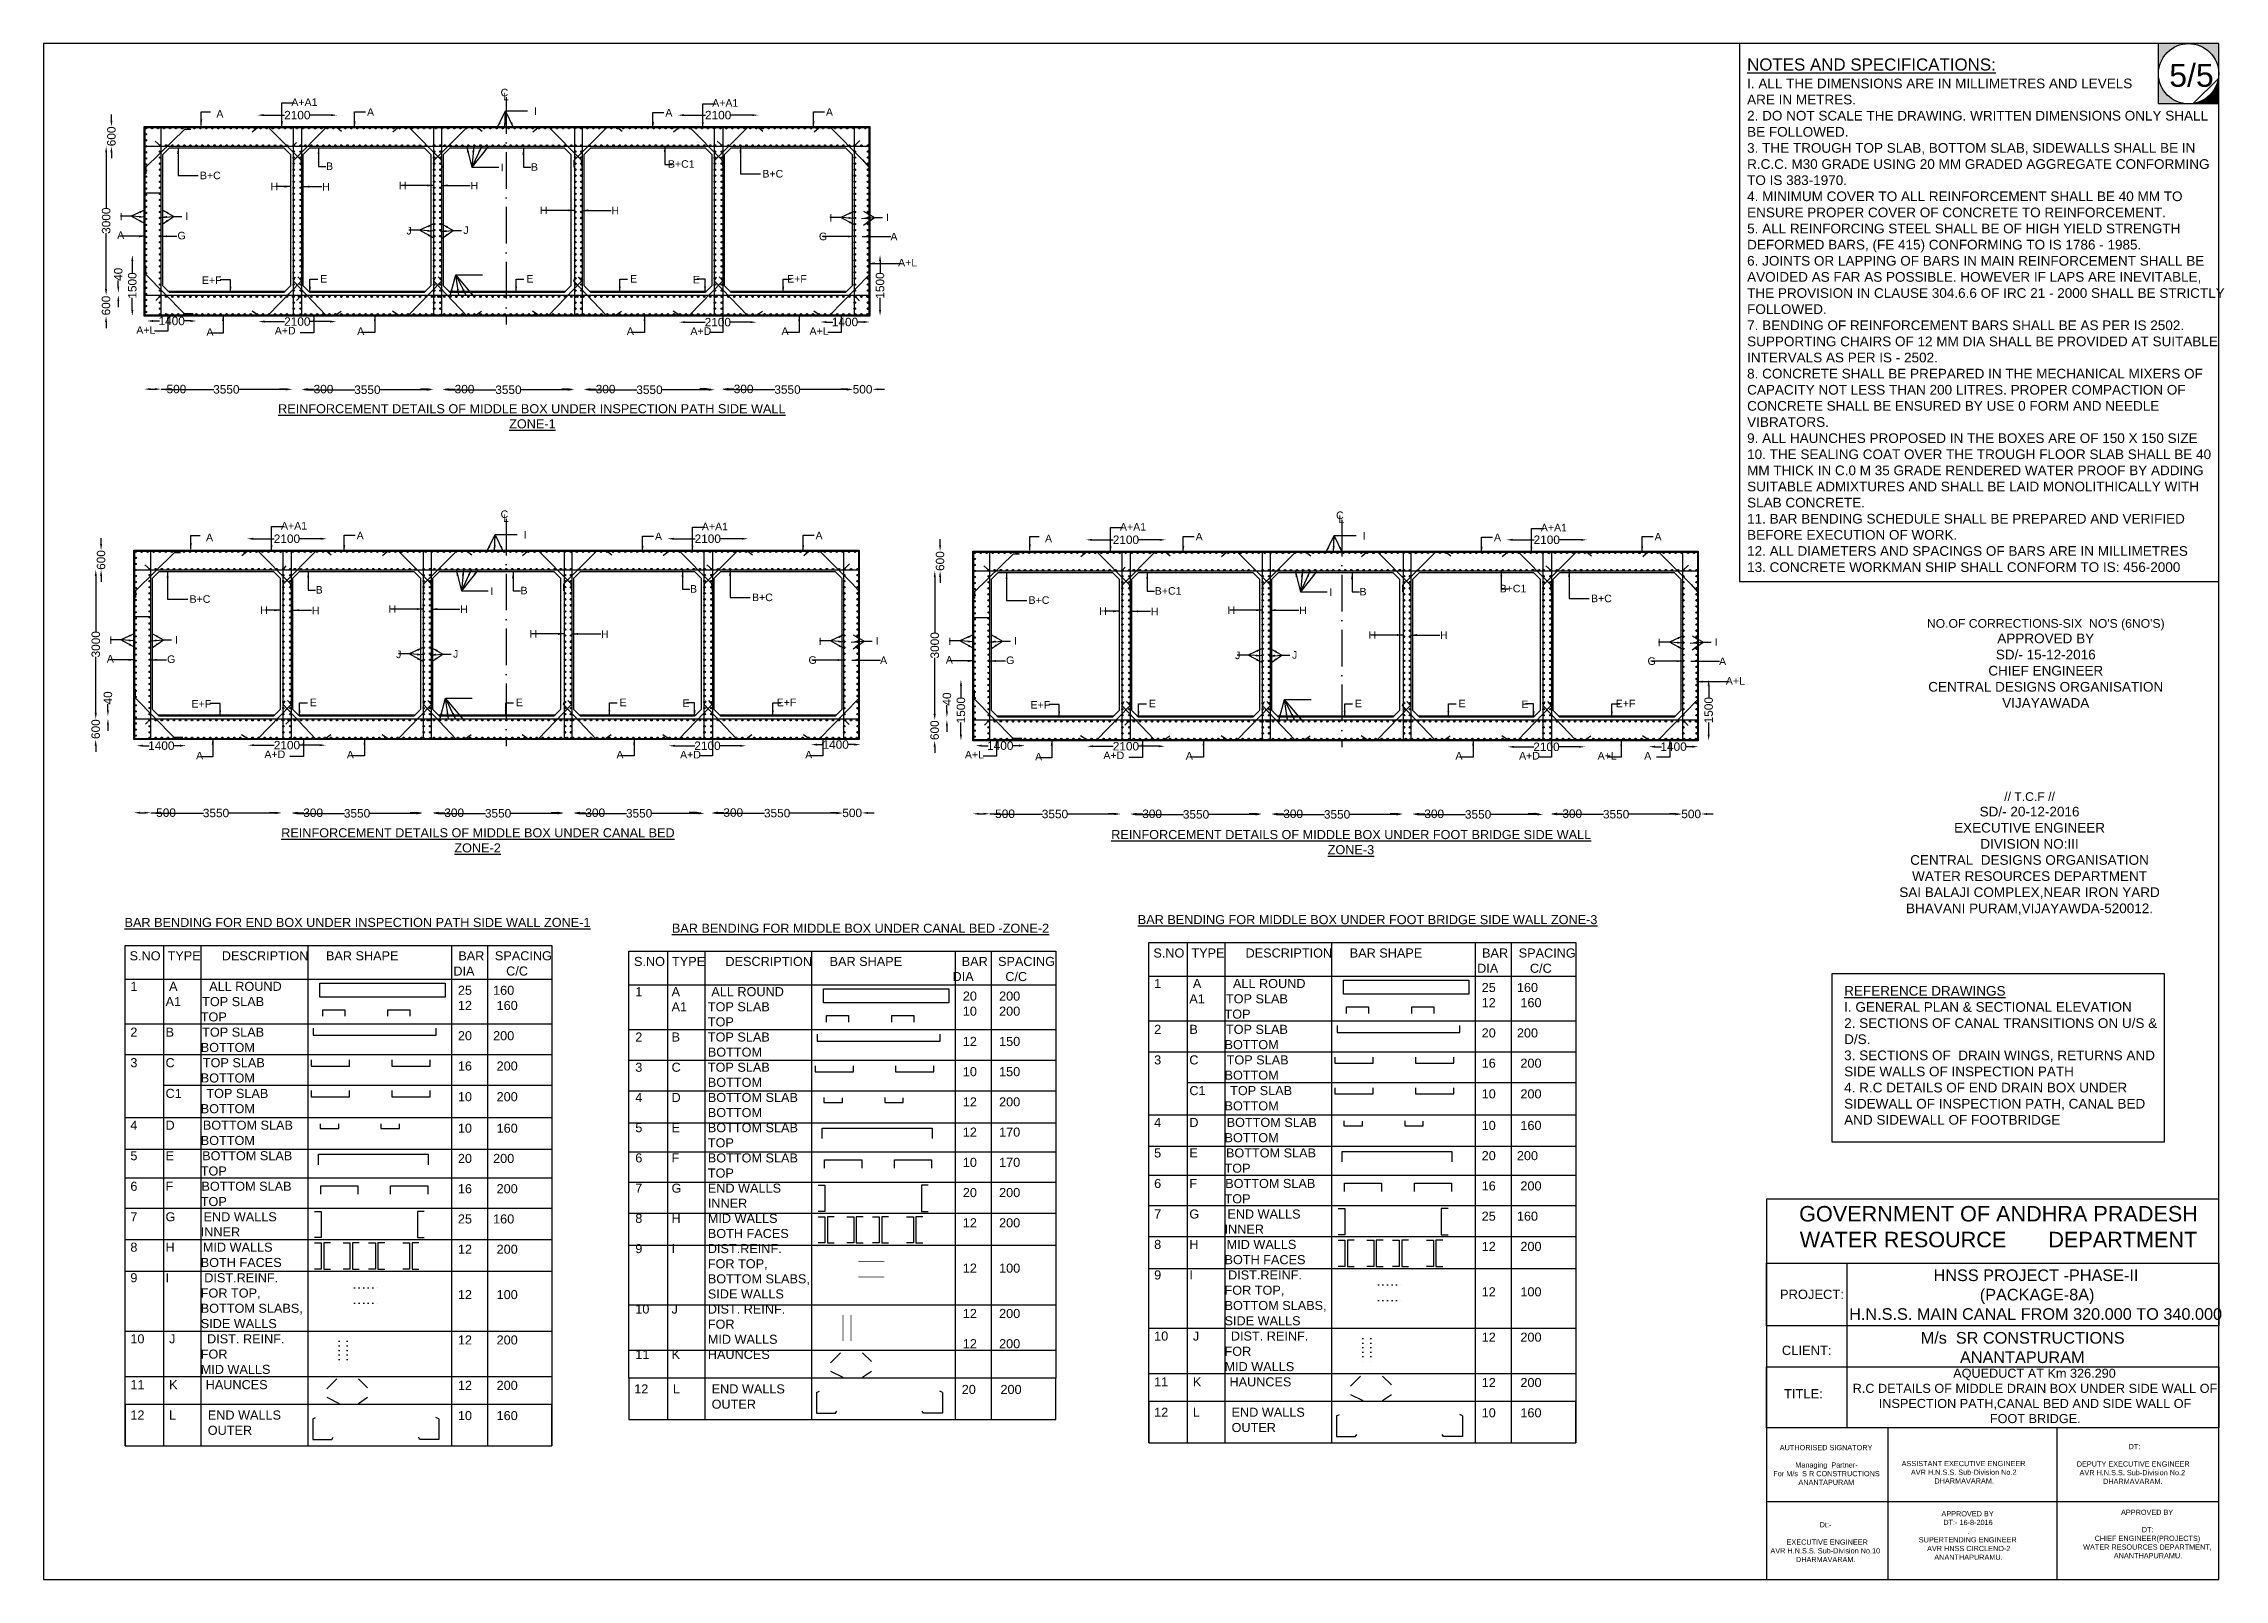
# Model space of a CAD drawing. Header units: millimetres. Extents: x 5124 to 2430164, y 2311 to 45642708.
# Drawn here: x 2326979 to 2399125, y 45591893 to 45642708 of the extents above; entities that cross this region are included whole.
import ezdxf

# ---------------------------------------------------------------- set-up
doc = ezdxf.new("R2010")
doc.units = ezdxf.units.MM
doc.header["$MEASUREMENT"] = 0
doc.linetypes.add('ACAD_ISO07W100', pattern=[3, 0, -3])
doc.linetypes.add('ACAD_ISO10W100', pattern=[18, 12, -3, 0, -3])
for name, color, linetype in [('DIMENSION', 7, 'Continuous'), ('DRAWING', 7, 'Continuous'), ('TEXT', 7, 'Continuous')]:
    doc.layers.add(name, color=color, linetype=linetype)
doc.styles.get("Standard").update_dxf_attribs({"font": 'arial.ttf', "height": 280})
doc.dimstyles.get("Standard").update_dxf_attribs({"dimtxt": 225, "dimasz": 200, "dimexe": 0.18, "dimexo": 0.0625, "dimgap": 0.09, "dimtad": 0, "dimdec": 0, "dimzin": 0, "dimdsep": 46, "dimtxsty": 'Standard', "dimcen": 0.09, "dimse1": 1, "dimse2": 1, "dimadec": 0, "dimazin": 0, "dimtfac": 1, "dimtdec": 0, "dimtofl": 0, "dimtmove": 0, "dimatfit": 3, "dimfxl": 1, "dimtolj": 1, "dimtzin": 0, "dimarcsym": 0})

msp = doc.modelspace()

# ---------------------------------------------------------------- texts
at = {"layer": 'TEXT'}
for s, p in [('S.NO  TYPE      DESCRIPTION     BAR SHAPE                 BAR   SPACING', (2329823.9, 45612376.1)), ('S.NO  TYPE      DESCRIPTION     BAR SHAPE                 BAR   SPACING', (2363693.6, 45612468.6)), ('                                                                                        DIA         C/C', (2364159.4, 45611963.3)), ('          1         A         ALL ROUND', (2328685, 45611365.5)), ('                                                                                        DIA         C/C', (2330289.6, 45611870.8)), ('          25      160', (2339520.4, 45611234.2)), ('          1         A         ALL ROUND', (2362554.7, 45611458)), ('          25      160', (2373390.2, 45611326.7)), ('                    A1      TOP SLAB', (2328685, 45610860.2)), ('          12       160', (2339520.4, 45610733)), ('                    A1      TOP SLAB', (2362554.7, 45610952.7)), ('                              TOP', (2362554.7, 45610447.3)), ('          12       160', (2373390.2, 45610825.5)), ('          2        B        TOP SLAB', (2328685, 45609849.5)), ('                              TOP', (2328685, 45610354.8)), ('          20      200', (2339520.4, 45609731.7)), ('          2        B        TOP SLAB', (2362554.7, 45609942)), ('          20      200', (2373390.2, 45609824.2)), ('                              BOTTOM', (2328685, 45609344.2)), ('                              BOTTOM', (2362554.7, 45609436.7)), ('          3        C        TOP SLAB', (2328685, 45608838.9)), ('                              BOTTOM', (2328685, 45608333.6)), ('          16       200', (2339520.4, 45608730.5)), ('          3        C        TOP SLAB', (2362554.7, 45608931.4)), ('                              BOTTOM', (2362554.7, 45608426.1)), ('          16       200', (2373390.2, 45608823)), ('                    C1       TOP SLAB', (2328685, 45607823.1)), ('          10       200', (2339520.4, 45607714.8)), ('                    C1       TOP SLAB', (2362554.7, 45607915.6)), ('          10       200', (2373390.2, 45607807.3)), ('                              BOTTOM', (2328685, 45607317.8)), ('          4        D        BOTTOM SLAB', (2362554.7, 45606863.7)), ('                              BOTTOM', (2362554.7, 45607410.3)), ('          4        D        BOTTOM SLAB', (2328685, 45606771.2)), ('                              BOTTOM', (2328685, 45606265.9)), ('          10       160', (2339520.4, 45606672.3)), ('                              BOTTOM', (2362554.7, 45606358.4)), ('          10       160', (2373390.2, 45606764.8)), ('          5        E        BOTTOM SLAB', (2328685, 45605760.6)), ('          20      200', (2339520.4, 45605671.1)), ('          5        E        BOTTOM SLAB', (2362554.7, 45605853.1)), ('          20      200', (2373390.2, 45605763.5)), ('          6        F        BOTTOM SLAB', (2328685, 45604750)), ('                              TOP', (2328685, 45605255.3)), ('          16       200', (2339520.4, 45604669.8)), ('          6        F        BOTTOM SLAB', (2362554.7, 45604842.4)), ('                              TOP', (2362554.7, 45605347.8)), ('          16       200', (2373390.2, 45604762.3)), ('                              TOP', (2328685, 45604244.6)), ('                              TOP', (2362554.7, 45604337.1)), ('          7        G        END WALLS', (2328685, 45603739.3)), ('                              INNER', (2328685, 45603239.3)), ('          25      160', (2339520.4, 45603668.6)), ('          7        G        END WALLS', (2362554.7, 45603831.8)), ('                              INNER', (2362554.7, 45603331.8)), ('          25      160', (2373390.2, 45603761.1)), ('          8        H        MID WALLS', (2328685, 45602734)), ('          12       200', (2339520.4, 45602667.4)), ('          8        H        MID WALLS', (2362554.7, 45602826.5)), ('          12       200', (2373390.2, 45602759.9)), ('                              BOTH FACES', (2328685, 45602228.7)), ('          9        I          DIST.REINF.', (2362554.7, 45601815.8)), ('                              BOTH FACES', (2362554.7, 45602321.2)), ('          9        I          DIST.REINF.', (2328685, 45601723.3)), ('                              FOR TOP,', (2328685, 45601218)), ('          12       100', (2339520.4, 45601166.1)), ('                              FOR TOP,', (2362554.7, 45601310.5)), ('          12       100', (2373390.2, 45601258.6)), ('                              BOTTOM SLABS,', (2328685, 45600712.7)), ('                              BOTTOM SLABS,', (2362554.7, 45600805.2)), ('          10       J         DIST. REINF.', (2328685, 45599702.1)), ('                              SIDE WALLS', (2328685, 45600207.4)), ('          12       200', (2339520.4, 45599664.9)), ('          10       J         DIST. REINF.', (2362554.7, 45599794.6)), ('                              SIDE WALLS', (2362554.7, 45600299.9)), ('          12       200', (2373390.2, 45599757.4)), ('                              FOR', (2328685, 45599196.7)), ('                              FOR', (2362554.7, 45599289.2)), ('          11       K        HAUNCES', (2328685, 45598186.1)), ('                              MID WALLS', (2328685, 45598691.4)), ('          11       K        HAUNCES', (2362554.7, 45598278.6)), ('                              MID WALLS', (2362554.7, 45598783.9)), ('          12       200', (2373390.2, 45598256.2)), ('          12       200', (2339520.4, 45598163.7)), ('          12       L         END WALLS', (2345353.6, 45598045.8)), ('                                OUTER', (2345353.6, 45597540.4)), ('          20       200', (2356189, 45598027.4)), ('          12       L         END WALLS', (2328685, 45597180.8)), ('          10       160', (2339520.4, 45597162.5)), ('          12       L         END WALLS', (2362554.7, 45597273.3)), ('                                OUTER', (2362554.7, 45596768)), ('          10       160', (2373390.2, 45597254.9)), ('                                OUTER', (2328685, 45596675.5))]:
    msp.add_text(s, height=300, dxfattribs=at).set_placement(p)
at = {"layer": 'TEXT', "attachment_point": 1}
for s, insert, char_height, width in [('{\\H1.25x;\\LNOTES AND SPECIFICATIONS: }\\PI. ALL THE DIMENSIONS ARE IN MILLIMETRES AND LEVELS                      ARE IN METRES. \\P2. DO NOT SCALE THE DRAWING. WRITTEN DIMENSIONS ONLY SHALL BE FOLLOWED. \\P3. THE TROUGH TOP SLAB, BOTTOM SLAB, SIDEWALLS SHALL BE IN R.C.C. M30 GRADE USING 20 MM GRADED AGGREGATE CONFORMING TO IS 383-1970. \\P4. MINIMUM COVER TO ALL REINFORCEMENT SHALL BE 40 MM TO ENSURE PROPER COVER OF CONCRETE TO REINFORCEMENT. \\P5. ALL REINFORCING STEEL SHALL BE OF HIGH YIELD STRENGTH DEFORMED BARS, (FE 415) CONFORMING TO IS 1786 - 1985. \\P6. JOINTS OR LAPPING OF BARS IN MAIN REINFORCEMENT SHALL BE AVOIDED AS FAR AS POSSIBLE. HOWEVER IF LAPS ARE INEVITABLE, THE PROVISION IN CLAUSE 304.6.6 OF IRC 21 - 2000 SHALL BE STRICTLY FOLLOWED. \\P7. BENDING OF REINFORCEMENT BARS SHALL BE AS PER IS 2502. SUPPORTING CHAIRS OF 12 MM DIA SHALL BE PROVIDED AT SUITABLE INTERVALS AS PER IS - 2502. \\P8. CONCRETE SHALL BE PREPARED IN THE MECHANICAL MIXERS OF CAPACITY NOT LESS THAN 200 LITRES. PROPER COMPACTION OF CONCRETE SHALL BE ENSURED BY USE 0 FORM AND NEEDLE VIBRATORS. \\P9. ALL HAUNCHES PROPOSED IN THE BOXES ARE OF 150 X 150 SIZE \\P10. THE SEALING COAT OVER THE TROUGH FLOOR SLAB SHALL BE 40 MM THICK IN C.0 M 35 GRADE RENDERED WATER PROOF BY ADDING SUITABLE ADMIXTURES AND SHALL BE LAID MONOLITHICALLY WITH SLAB CONCRETE. \\P11. BAR BENDING SCHEDULE SHALL BE PREPARED AND VERIFIED BEFORE EXECUTION OF WORK.\\P12. ALL DIAMETERS AND SPACINGS OF BARS ARE IN MILLIMETRES \\P13. CONCRETE WORKMAN SHIP SHALL CONFORM TO IS: 456-2000 ', (2383335.9, 45642216.7), 320.0065, 15864.907), ('5/5', (2397301.6, 45642036), 756.49, 1073.609), ('\\pi7.5597;C', (2342089.5, 45641213.6), 250, 236.129), ('\\pi39.961;L', (2342136.4, 45641082.5), 250, 236.129), ('\\pi1.3353;A', (2332694.2, 45640508.7), 250, 236.129), ('\\pi-111.55;A+A1', (2335286.6, 45640894.5), 250, 576.867), ('\\pi1.3353;A', (2337677.4, 45640570), 250, 236.129), ('\\pi101.52;I', (2343106.4, 45640597.7), 250, 236.129), ('\\pi1.3353;A', (2347547, 45640545.8), 250, 236.129), ('\\pi-111.55;A+A1', (2349210.2, 45640870.2), 250, 576.867), ('\\pi1.3353;A', (2352858.7, 45640570), 250, 236.129), ('\\pi-3.0613;B+C', (2332154.2, 45638470.9), 250, 643.605), ('\\pi23.675;B', (2336299.4, 45638775.6), 250, 236.129), ('\\pi101.52;I', (2341996.6, 45638730.5), 250, 236.129), ('\\pi23.675;B', (2343075.2, 45638751.3), 250, 236.129), ('\\pi-278.76;B+C1', (2347911.9, 45638850.1), 250, 236.129), ('\\pi-3.0613;B+C', (2350761.9, 45638526.6), 250, 643.605), ('\\pi223.75;H', (2334260.4, 45638103.5), 250, 643.605), ('\\pi20.009;H', (2336176.4, 45638093.8), 250, 236.129), ('\\pi20.009;H', (2338712.4, 45638139.9), 250, 236.129), ('\\pi20.009;H', (2341080.8, 45638132.5), 250, 236.129), ('\\pi305.26;I', (2329191.3, 45637108.2), 250, 643.605), ('\\pi305.26;I', (2331367.8, 45637123.6), 250, 643.605), ('\\pi20.009;H', (2343374.9, 45637317.1), 250, 236.129), ('\\pi20.009;H', (2345743.3, 45637309.6), 250, 236.129), ('\\pi305.26;I', (2352664, 45637069.7), 250, 643.605), ('\\pi305.26;I', (2354548.4, 45637085), 250, 643.605), ('\\pi1.3353;A', (2329411, 45636492.5), 250, 236.129), ('\\pi2.4437;G', (2331405.2, 45636480.9), 250, 236.129), ('\\pi252.74;J', (2338728.8, 45636641.5), 250, 643.605), ('\\pi252.74;J', (2340613.1, 45636656.9), 250, 643.605), ('\\pi2.4437;G', (2352626.2, 45636452.8), 250, 236.129), ('\\pi1.3353;A', (2354994.6, 45636445.4), 250, 236.129), ('\\pi-191.28;A+L', (2355439.3, 45635586.4), 250, 236.129), ('\\pi149.58;E+F', (2332066.2, 45635004.2), 250, 905.745), ('\\pi24.783;E', (2336105.2, 45635050.6), 250, 236.129), ('\\pi24.783;E', (2342924.1, 45635050.6), 250, 236.129), ('\\pi24.783;E', (2346353.6, 45635050.6), 250, 236.129), ('\\pi24.783;E', (2348432.5, 45635022.4), 250, 236.129), ('\\pi-185.23;E+F', (2351761.4, 45635050.6), 250, 236.129), ('\\pi-191.28;A+L', (2330236.2, 45633355.8), 250, 236.129), ('\\pi1.3353;A', (2332364.8, 45633290.1), 250, 236.129), ('\\pi1.0501;A+D', (2334625.9, 45633334.3), 250, 672.632), ('\\pi1.3353;A', (2337351.3, 45633320.8), 250, 236.129), ('\\pi1.3353;A', (2346271.6, 45633320.8), 250, 236.129), ('\\pi-217.2;A+D', (2348595.8, 45633320.8), 250, 236.129), ('\\pi1.3353;A', (2351389.4, 45633320.8), 250, 236.129), ('\\pi-191.28;A+L', (2352511.1, 45633322.1), 250, 236.129), ('\\pi324.06;{\\LREINFORCEMENT DETAILS OF MIDDLE BOX UNDER INSPECTION PATH SIDE WALL \\P\\pi7969.1;ZONE-1}', (2334411.8, 45630777.6), 300, 17389.799), ('\\pi-111.55;A+A1', (2334943.5, 45626878.7), 250, 576.867), ('\\pi7.5597;C', (2342089.5, 45627262.2), 250, 236.129), ('\\pi39.961;L', (2342136.4, 45627131.1), 250, 236.129), ('\\pi-111.55;A+A1', (2348867.1, 45626854.4), 250, 576.867), ('\\pi-111.55;A+A1', (2362699.8, 45626843.1), 250, 576.867), ('\\pi7.5597;C', (2369729.4, 45627226.6), 250, 236.129), ('\\pi39.961;L', (2369776.3, 45627095.5), 250, 236.129), ('\\pi-111.55;A+A1', (2376623.4, 45626818.8), 250, 576.867), ('\\pi1.3353;A', (2332351.1, 45626492.9), 250, 236.129), ('\\pi1.3353;A', (2337334.3, 45626554.2), 250, 236.129), ('\\pi101.52;I', (2342763.4, 45626581.9), 250, 236.129), ('\\pi1.3353;A', (2347203.9, 45626530), 250, 236.129), ('\\pi1.3353;A', (2352515.6, 45626554.2), 250, 236.129), ('\\pi1.3353;A', (2360107.4, 45626457.4), 250, 236.129), ('\\pi1.3353;A', (2365090.6, 45626518.7), 250, 236.129), ('\\pi101.52;I', (2370519.6, 45626546.3), 250, 236.129), ('\\pi1.3353;A', (2374960.2, 45626494.4), 250, 236.129), ('\\pi1.3353;A', (2380271.9, 45626518.7), 250, 236.129), ('\\pi-3.0613;B+C', (2331811.1, 45624455.1), 250, 643.605), ('\\pi23.675;B', (2335956.4, 45624759.8), 250, 236.129), ('\\pi101.52;I', (2341653.5, 45624714.7), 250, 236.129), ('\\pi23.675;B', (2342732.1, 45624735.5), 250, 236.129), ('\\pi23.675;B', (2348341.1, 45624791.2), 250, 236.129), ('\\pi-3.0613;B+C', (2350418.8, 45624510.8), 250, 643.605), ('\\pi26.936;B+C1', (2363712.6, 45624724.2), 250, 847.528), ('\\pi101.52;I', (2369409.8, 45624679.1), 250, 236.129), ('\\pi23.675;B', (2370488.4, 45624699.9), 250, 236.129), ('\\pi-278.76;B+C1', (2375428.2, 45624801.7), 250, 236.129), ('\\pi-3.0613;B+C', (2378175.1, 45624475.2), 250, 643.605), ('\\pi223.75;H', (2333917.3, 45624087.7), 250, 643.605), ('\\pi20.009;H', (2335833.4, 45624078), 250, 236.129), ('\\pi20.009;H', (2338369.3, 45624124.1), 250, 236.129), ('\\pi20.009;H', (2340737.7, 45624116.7), 250, 236.129), ('\\pi-3.0613;B+C', (2359567.4, 45624419.5), 250, 643.605), ('\\pi223.75;H', (2361673.6, 45624052.1), 250, 643.605), ('\\pi20.009;H', (2363589.6, 45624042.4), 250, 236.129), ('\\pi20.009;H', (2366125.6, 45624088.5), 250, 236.129), ('\\pi20.009;H', (2368494, 45624081.1), 250, 236.129), ('\\pi305.26;I', (2328848.2, 45623092.4), 250, 643.605), ('\\pi305.26;I', (2331024.7, 45623107.8), 250, 643.605), ('\\pi20.009;H', (2343031.8, 45623301.3), 250, 236.129), ('\\pi20.009;H', (2345400.2, 45623293.8), 250, 236.129), ('\\pi305.26;I', (2352320.9, 45623053.9), 250, 643.605), ('\\pi305.26;I', (2354205.3, 45623069.2), 250, 643.605), ('\\pi305.26;I', (2356604.5, 45623056.8), 250, 643.605), ('\\pi305.26;I', (2358781, 45623072.2), 250, 643.605), ('\\pi20.009;H', (2370788.1, 45623265.7), 250, 236.129), ('\\pi20.009;H', (2373156.5, 45623258.2), 250, 236.129), ('\\pi305.26;I', (2380077.2, 45623018.3), 250, 643.605), ('\\pi305.26;I', (2381961.6, 45623033.7), 250, 643.605), ('\\pi1.3353;A', (2329067.9, 45622476.8), 250, 236.129), ('\\pi2.4437;G', (2331062.1, 45622465.1), 250, 236.129), ('\\pi252.74;J', (2338385.7, 45622625.7), 250, 643.605), ('\\pi252.74;J', (2340270.1, 45622641.1), 250, 643.605), ('\\pi2.4437;G', (2352283.1, 45622437), 250, 236.129), ('\\pi1.3353;A', (2354651.5, 45622429.6), 250, 236.129), ('\\pi1.3353;A', (2356824.2, 45622441.2), 250, 236.129), ('\\pi2.4437;G', (2358818.4, 45622429.5), 250, 236.129), ('\\pi252.74;J', (2366142, 45622590.1), 250, 643.605), ('\\pi252.74;J', (2368026.3, 45622605.5), 250, 643.605), ('\\pi2.4437;G', (2380039.4, 45622401.5), 250, 236.129), ('\\pi1.3353;A', (2382407.8, 45622394), 250, 236.129), ('\\pi-191.28;A+L', (2382822.7, 45621746.5), 250, 236.129), ('\\pi149.58;E+F', (2331723.2, 45620988.4), 250, 905.745), ('\\pi24.783;E', (2335762.2, 45621034.8), 250, 236.129), ('\\pi24.783;E', (2342581.1, 45621034.8), 250, 236.129), ('\\pi24.783;E', (2346010.6, 45621034.8), 250, 236.129), ('\\pi24.783;E', (2348089.4, 45621006.6), 250, 236.129), ('\\pi-185.23;E+F', (2351418.3, 45621034.8), 250, 236.129), ('\\pi149.58;E+F', (2359479.4, 45620952.8), 250, 905.745), ('\\pi24.783;E', (2363518.4, 45620999.2), 250, 236.129), ('\\pi24.783;E', (2370337.3, 45620999.2), 250, 236.129), ('\\pi24.783;E', (2373766.8, 45620999.2), 250, 236.129), ('\\pi24.783;E', (2375845.7, 45620971), 250, 236.129), ('\\pi-185.23;E+F', (2379174.6, 45620999.2), 250, 236.129), ('\\pi1.3353;A', (2332021.7, 45619274.3), 250, 236.129), ('\\pi1.0501;A+D', (2334282.8, 45619318.5), 250, 672.632), ('\\pi1.3353;A', (2337008.2, 45619305), 250, 236.129), ('\\pi1.3353;A', (2345928.6, 45619305), 250, 236.129), ('\\pi-217.2;A+D', (2348252.7, 45619305), 250, 236.129), ('\\pi1.3353;A', (2352172.6, 45619305), 250, 236.129), ('\\pi-191.28;A+L', (2357649.4, 45619304.5), 250, 236.129), ('\\pi1.3353;A', (2359778, 45619238.8), 250, 236.129), ('\\pi1.0501;A+D', (2362039.1, 45619282.9), 250, 672.632), ('\\pi1.3353;A', (2364764.5, 45619269.4), 250, 236.129), ('\\pi1.3353;A', (2373684.8, 45619269.4), 250, 236.129), ('\\pi-217.2;A+D', (2376009, 45619269.4), 250, 236.129), ('\\pi-191.28;A+L', (2378582, 45619270.7), 250, 236.129), ('\\pi1.3353;A', (2379928.9, 45619269.4), 250, 236.129), ('\\pi17.973;{\\LREINFORCEMENT DETAILS OF MIDDLE BOX UNDER CANAL BED\\P\\pi5745.8;ZONE-2}', (2334821.5, 45616746.8), 300, 12997.952), ('\\pi778.26;{\\LREINFORCEMENT DETAILS OF MIDDLE BOX UNDER FOOT BRIDGE SIDE WALL\\P\\pi7940.2;ZONE-3}', (2361520.6, 45616687.2), 300, 17389.799), ('\\pi350.82;{\\L BAR BENDING FOR END BOX UNDER INSPECTION PATH SIDE WALL ZONE-1}', (2329189.7, 45613780.5), 300, 16156.956), ('\\pi1.5;{\\L BAR BENDING FOR MIDDLE BOX UNDER FOOT BRIDGE SIDE WALL ZONE-3}', (2363059.4, 45613873), 300, 15306.479), ('\\pi1790.4;{\\L BAR BENDING FOR MIDDLE BOX UNDER CANAL BED -ZONE-2}', (2345858.3, 45613588.5), 300, 16156.956), ('\\pi1157.8;S.NO  TYPE^I     DESCRIPTION     BAR SHAPE^I^IBAR^ISPACING\\P\\pi1604.6;^I^I^I^I^I^I^I                  DIA         C/C\\P\\pi0;^I1^IA^I ALL ROUND^I^I\\P^I^IA1^ITOP SLAB\\P^I^I^ITOP\\P^I2^IB^ITOP SLAB\\P^I^I^IBOTTOM\\P^I3^IC^ITOP SLAB\\P^I^I^IBOTTOM\\P^I4^ID^IBOTTOM SLAB\\P^I^I^IBOTTOM\\P^I5^IE^IBOTTOM SLAB\\P^I^I^ITOP\\P^I6^IF^IBOTTOM SLAB\\P^I^I^ITOP\\P^I7^IG^IEND WALLS\\P^I^I^IINNER\\P^I8^IH^IMID WALLS\\P^I^I^IBOTH FACES\\P^I9^II^IDIST.REINF.\\P^I^I^IFOR TOP,\\P^I^I^IBOTTOM SLABS,\\P^I^I^ISIDE WALLS\\P^I10^IJ^IDIST. REINF.\\P^I^I^IFOR\\P^I^I^IMID WALLS\\P^I11^IK^IHAUNCES\\P\\P^I', (2345353.6, 45612489.4), 300, 16156.956), ('{\\LREFERENCE DRAWINGS  \\P}I. GENERAL PLAN & SECTIONAL ELEVATION \\P2. SECTIONS OF CANAL TRANSITIONS ON U/S & D/S.\\P3. SECTIONS OF  DRAIN WINGS, RETURNS AND SIDE WALLS OF INSPECTION PATH \\P4. R.C DETAILS OF END DRAIN BOX UNDER SIDEWALL OF INSPECTION PATH, CANAL BED AND SIDEWALL OF FOOTBRIDGE ', (2386546.3, 45611525.8), 320.0065, 10511.385), ('^I20^I200^I^I^I\\P^I10^I200^I\\P^I^I^I\\P^I12^I150\\P^I^I^I\\P^I10^I150\\P^I^I^I\\P^I12^I200^I\\P^I^I^I\\P^I12^I170^I\\P^I^I^I\\P^I10^I170^I\\P^I^I^I\\P^I20^I200^I\\P^I^I^I\\P^I12^I200^I\\P^I^I^I\\P\\P^I12^I100\\P^I^I^I^I\\P^I^I^I\\P^I12^I200^I\\P^I^I^I^I^I^I\\P^I12^I200^I\\P\\P^I', (2356189, 45611343.4), 300, 6003), ('\\pi3425.1;HNSS PROJECT -PHASE-II\\P\\pi4807.6; (PACKAGE-8A)\\P\\pi634.56;H.N.S.S. MAIN CANAL FROM 320.000 TO 340.000', (2386077.8, 45602148.3), 384.787, 13538.721), ('PROJECT:', (2384421.6, 45601478.9), 306.51, 2859.875), ('\\pi1569;M/s  SR CONSTRUCTIONS \\P\\pi2869.2;ANANTAPURAM', (2387508.6, 45600077.1), 384.787, 9819.319), ('CLIENT:', (2384486.5, 45599623.8), 306.51, 2859.875), ('\\pi3942;AQUEDUCT AT Km 326.290\\P\\pi616.83;R.C DETAILS OF MIDDLE DRAIN BOX UNDER SIDE WALL OF \\P\\pi1481.3;INSPECTION PATH,CANAL BED AND SIDE WALL OF               \\P\\pi5155.6;FOOT BRIDGE.', (2386211.5, 45598863.6), 300, 13244.103), ('TITLE:', (2384557.1, 45598187.3), 306.51, 1662.103), ('\\pi2796.7;AUTHORISED SIGNATORY\\P\\pi4328.7;\\P\\pi3310.1;Managing  Partner-\\P\\pi2584.5;For M/s  S R CONSTRUCTIONS\\P\\pi3414.1;ANANTAPURAM', (2381618.8, 45596340), 172.483, 8657.457), ('\\pi4078.2;  DT:\\P\\pi4328.7;\\P\\pi2429; DEPUTY EXECUTIVE ENGINEER\\P\\pi2587.5;AVR H.N.S.S. Sub-Division No.2\\P\\pi3364.5;DHARMAVARAM.', (2391745.4, 45596373.8), 172.483, 8657.457), ('\\pi4328.7;\\P\\P\\pi2281.7;ASSISTANT EXECUTIVE ENGINEER\\P\\pi2587.5;AVR H.N.S.S. Sub-Division No.2\\P\\pi3364.5;DHARMAVARAM.', (2386167.1, 45596387.3), 172.483, 8657.457), ('\\pi3466;APPROVED BY\\P\\pi3526.6;DT:- 16-8-2016\\P\\pi4316.7;.  \\P\\pi2715.7;SUPERTENDING ENGINEER                \\P\\pi2922.5; AVR HNSS CIRCLENO-2\\P\\pi0;^I^I^I^I       ANANTHAPURAMU.', (2386299.8, 45594151.4), 172.483, 8657.457), ('\\pi3466;APPROVED BY\\P\\pi4328.7;\\P\\pi4154.5;DT:   \\P\\pi2592;CHIEF ENGINEER(PROJECTS)                \\P\\pi2212.3;WATER RESOURCES DEPARTMENT,\\P\\pi0;^I^I^I^I       ANANTHAPURAMU.', (2392239.8, 45594200.1), 172.483, 8657.457), ('\\pi4147.7;Dt:- \\P\\pi4328.7;\\P\\pi2917.7;  EXECUTIVE ENGINEER\\P\\pi2519.9;AVR H.N.S.S. Sub-Division No.10\\P\\pi3364.5;DHARMAVARAM.', (2381588.2, 45593787.8), 172.483, 8657.457)]:
    msp.add_mtext(s, dxfattribs=dict(at, insert=insert, char_height=char_height, width=width))
at = {"layer": 'TEXT', "color": 7, "attachment_point": 5}
for s, insert, char_height, width in [("{\\H0.52262x;NO.OF CORRECTIONS-SIX  NO'S (6NO'S)}\\P{\\H0.58069x;APPROVED BY \\PSD/- 15-12-2016\\PCHIEF ENGINEER\\PCENTRAL DESIGNS ORGANISATION\\PVIJAYAWADA}", (2393215.8, 45622197.6), 551.08, 10240.596), ('{\\H0.52262x;// T.C.F //\\H1.1111x; \\PSD/- 20-12-2016\\PEXECUTIVE ENGINEER\\PDIVISION NO:III\\PCENTRAL  DESIGNS ORGANISATION\\PWATER RESOURCES DEPARTMENT \\PSAI BALAJI COMPLEX,NEAR IRON YARD\\PBHAVANI PURAM,VIJAYAWDA-520012.}', (2392679.5, 45615906.7), 551.08, 18859.34), ('GOVERNMENT OF ANDHRA PRADESH\\PWATER RESOURCE       DEPARTMENT', (2391652.6, 45603560.5), 511.969, 14600.719)]:
    msp.add_mtext(s, dxfattribs=dict(at, insert=insert, char_height=char_height, width=width))

# ---------------------------------------------------------------- blocks, each defined once
blk = doc.blocks.new('*D98')
at = {"layer": 'Defpoints', "color": 0, "transparency": 16777216}
for p in [(2336689, 45640340), (2334055, 45639933), (2336689, 45639933)]:
    blk.add_point(p, dxfattribs=at)
at = {"layer": 'DIMENSION', "color": 0, "lineweight": -2, "transparency": 16777216}
for p, q in [((2334255, 45640340), (2334952, 45640340)), ((2336489, 45640340), (2335792, 45640340))]:
    blk.add_line(p, q, dxfattribs=at)
at = {"layer": 'DIMENSION', "color": 0, "transparency": 16777216}
for points in [[(2334255, 45640374), (2334255, 45640307), (2334055, 45640340)], [(2336489, 45640374), (2336489, 45640307), (2336689, 45640340)]]:
    blk.add_solid(points, dxfattribs=at)
at = {"layer": 'DIMENSION', "color": 0, "transparency": 16777216, "insert": (2335372, 45640340), "char_height": 280, "attachment_point": 5}
blk.add_mtext('\\A1;2100', dxfattribs=at)
blk = doc.blocks.new('*D91')
at = {"layer": 'Defpoints', "color": 0, "transparency": 16777216}
for p in [(2329223, 45639963), (2330438, 45639963), (2330438, 45639312)]:
    blk.add_point(p, dxfattribs=at)
at = {"layer": 'DIMENSION', "color": 0, "lineweight": -2, "transparency": 16777216}
for p, q in [((2329223, 45640163), (2329223, 45640363)), ((2329223, 45639112), (2329223, 45638912))]:
    blk.add_line(p, q, dxfattribs=at)
at = {"layer": 'DIMENSION', "color": 0, "transparency": 16777216}
for points in [[(2329190, 45640163), (2329257, 45640163), (2329223, 45639963)], [(2329190, 45639112), (2329257, 45639112), (2329223, 45639312)]]:
    blk.add_solid(points, dxfattribs=at)
at = {"layer": 'DIMENSION', "color": 0, "transparency": 16777216, "insert": (2329223, 45639638), "char_height": 280, "attachment_point": 5, "rotation": 90}
blk.add_mtext('\\A1;600', dxfattribs=at)
blk = doc.blocks.new('*D92')
at = {"layer": 'Defpoints', "color": 0, "transparency": 16777216}
for p in [(2330639, 45639312), (2329049, 45634386), (2330417, 45634386)]:
    blk.add_point(p, dxfattribs=at)
at = {"layer": 'DIMENSION', "color": 0, "lineweight": -2, "transparency": 16777216}
for p, q in [((2329049, 45639112), (2329049, 45637267)), ((2329049, 45634586), (2329049, 45636431))]:
    blk.add_line(p, q, dxfattribs=at)
at = {"layer": 'DIMENSION', "color": 0, "transparency": 16777216}
for points in [[(2329015, 45639112), (2329082, 45639112), (2329049, 45639312)], [(2329015, 45634586), (2329082, 45634586), (2329049, 45634386)]]:
    blk.add_solid(points, dxfattribs=at)
at = {"layer": 'DIMENSION', "color": 0, "transparency": 16777216, "insert": (2329049, 45636849), "char_height": 280, "attachment_point": 5, "rotation": 90}
blk.add_mtext('\\A1;3000', dxfattribs=at)
blk = doc.blocks.new('*D93')
at = {"layer": 'Defpoints', "color": 0, "transparency": 16777216}
for p in [(2329450, 45634468), (2331221, 45634468), (2331221, 45634386)]:
    blk.add_point(p, dxfattribs=at)
at = {"layer": 'DIMENSION', "color": 0, "lineweight": -2, "transparency": 16777216}
for p, q in [((2329450, 45634668), (2329450, 45634868)), ((2329450, 45634186), (2329450, 45633986))]:
    blk.add_line(p, q, dxfattribs=at)
at = {"layer": 'DIMENSION', "color": 0, "transparency": 16777216}
for points in [[(2329417, 45634668), (2329483, 45634668), (2329450, 45634468)], [(2329417, 45634186), (2329483, 45634186), (2329450, 45634386)]]:
    blk.add_solid(points, dxfattribs=at)
at = {"layer": 'DIMENSION', "color": 0, "transparency": 16777216, "insert": (2329450, 45635074), "char_height": 280, "attachment_point": 5, "rotation": 90}
blk.add_mtext('\\A1;40', dxfattribs=at)
blk = doc.blocks.new('*D94')
at = {"layer": 'Defpoints', "color": 0, "transparency": 16777216}
for p in [(2330589, 45634386), (2329045, 45633695), (2330589, 45633695)]:
    blk.add_point(p, dxfattribs=at)
at = {"layer": 'DIMENSION', "color": 0, "lineweight": -2, "transparency": 16777216}
for p, q in [((2329045, 45634586), (2329045, 45634786)), ((2329045, 45633495), (2329045, 45633295))]:
    blk.add_line(p, q, dxfattribs=at)
at = {"layer": 'DIMENSION', "color": 0, "transparency": 16777216}
for points in [[(2329011, 45634586), (2329078, 45634586), (2329045, 45634386)], [(2329011, 45633495), (2329078, 45633495), (2329045, 45633695)]]:
    blk.add_solid(points, dxfattribs=at)
at = {"layer": 'DIMENSION', "color": 0, "transparency": 16777216, "insert": (2329045, 45634040), "char_height": 280, "attachment_point": 5, "rotation": 90}
blk.add_mtext('\\A1;600', dxfattribs=at)
blk = doc.blocks.new('*D95')
at = {"layer": 'Defpoints', "color": 0, "transparency": 16777216}
for p in [(2334087, 45633725), (2336657, 45633725), (2336657, 45633510)]:
    blk.add_point(p, dxfattribs=at)
at = {"layer": 'DIMENSION', "color": 0, "lineweight": -2, "transparency": 16777216}
for p, q in [((2334287, 45633510), (2334952, 45633510)), ((2336457, 45633510), (2335792, 45633510))]:
    blk.add_line(p, q, dxfattribs=at)
at = {"layer": 'DIMENSION', "color": 0, "transparency": 16777216}
for points in [[(2334287, 45633544), (2334287, 45633477), (2334087, 45633510)], [(2336457, 45633544), (2336457, 45633477), (2336657, 45633510)]]:
    blk.add_solid(points, dxfattribs=at)
at = {"layer": 'DIMENSION', "color": 0, "transparency": 16777216, "insert": (2335372, 45633510), "char_height": 280, "attachment_point": 5}
blk.add_mtext('\\A1;2100', dxfattribs=at)
blk = doc.blocks.new('*D96')
at = {"layer": 'Defpoints', "color": 0, "transparency": 16777216}
for p in [(2348009, 45633753), (2350559, 45633725), (2350559, 45633490)]:
    blk.add_point(p, dxfattribs=at)
at = {"layer": 'DIMENSION', "color": 0, "lineweight": -2, "transparency": 16777216}
for p, q in [((2348209, 45633490), (2348864, 45633490)), ((2350359, 45633490), (2349704, 45633490))]:
    blk.add_line(p, q, dxfattribs=at)
at = {"layer": 'DIMENSION', "color": 0, "transparency": 16777216}
for points in [[(2348209, 45633524), (2348209, 45633457), (2348009, 45633490)], [(2350359, 45633524), (2350359, 45633457), (2350559, 45633490)]]:
    blk.add_solid(points, dxfattribs=at)
at = {"layer": 'DIMENSION', "color": 0, "transparency": 16777216, "insert": (2349284, 45633490), "char_height": 280, "attachment_point": 5}
blk.add_mtext('\\A1;2100', dxfattribs=at)
blk = doc.blocks.new('*D97')
at = {"layer": 'Defpoints', "color": 0, "transparency": 16777216}
for p in [(2350625, 45640341), (2347963, 45639933), (2350625, 45639933)]:
    blk.add_point(p, dxfattribs=at)
at = {"layer": 'DIMENSION', "color": 0, "lineweight": -2, "transparency": 16777216}
for p, q in [((2348163, 45640341), (2348874, 45640341)), ((2350425, 45640341), (2349714, 45640341))]:
    blk.add_line(p, q, dxfattribs=at)
at = {"layer": 'DIMENSION', "color": 0, "transparency": 16777216}
for points in [[(2348163, 45640374), (2348163, 45640308), (2347963, 45640341)], [(2350425, 45640374), (2350425, 45640308), (2350625, 45640341)]]:
    blk.add_solid(points, dxfattribs=at)
at = {"layer": 'DIMENSION', "color": 0, "transparency": 16777216, "insert": (2349294, 45640341), "char_height": 280, "attachment_point": 5}
blk.add_mtext('\\A1;2100', dxfattribs=at)
blk = doc.blocks.new('*D99')
at = {"layer": 'Defpoints', "color": 0, "transparency": 16777216}
for p in [(2330309, 45633695), (2330864, 45633695), (2330864, 45631276)]:
    blk.add_point(p, dxfattribs=at)
at = {"layer": 'DIMENSION', "color": 0, "lineweight": -2, "transparency": 16777216}
for p, q in [((2330509, 45631276), (2330664, 45631276)), ((2330864, 45631276), (2331064, 45631276))]:
    blk.add_line(p, q, dxfattribs=at)
at = {"layer": 'DIMENSION', "color": 0, "transparency": 16777216}
for points in [[(2330509, 45631309), (2330509, 45631242), (2330309, 45631276)], [(2330664, 45631309), (2330664, 45631242), (2330864, 45631276)]]:
    blk.add_solid(points, dxfattribs=at)
at = {"layer": 'DIMENSION', "color": 0, "transparency": 16777216, "insert": (2331373, 45631276), "char_height": 280, "attachment_point": 5}
blk.add_mtext('\\A1;500', dxfattribs=at)
blk = doc.blocks.new('*D81')
at = {"layer": 'Defpoints', "color": 0, "transparency": 16777216}
for p in [(2330864, 45631276), (2335186, 45631276), (2335186, 45631265)]:
    blk.add_point(p, dxfattribs=at)
at = {"layer": 'DIMENSION', "color": 0, "lineweight": -2, "transparency": 16777216}
for p, q in [((2331064, 45631265), (2332607, 45631265)), ((2334986, 45631265), (2333443, 45631265))]:
    blk.add_line(p, q, dxfattribs=at)
at = {"layer": 'DIMENSION', "color": 0, "transparency": 16777216}
for points in [[(2331064, 45631298), (2331064, 45631232), (2330864, 45631265)], [(2334986, 45631298), (2334986, 45631232), (2335186, 45631265)]]:
    blk.add_solid(points, dxfattribs=at)
at = {"layer": 'DIMENSION', "color": 0, "transparency": 16777216, "insert": (2333025, 45631265), "char_height": 280, "attachment_point": 5}
blk.add_mtext('\\A1;3550', dxfattribs=at)
blk = doc.blocks.new('*D82')
at = {"layer": 'Defpoints', "color": 0, "transparency": 16777216}
for p in [(2335186, 45631265), (2335530, 45631274), (2335530, 45631265)]:
    blk.add_point(p, dxfattribs=at)
at = {"layer": 'DIMENSION', "color": 0, "lineweight": -2, "transparency": 16777216}
for p, q in [((2334986, 45631274), (2334786, 45631274)), ((2335730, 45631274), (2335930, 45631274))]:
    blk.add_line(p, q, dxfattribs=at)
at = {"layer": 'DIMENSION', "color": 0, "transparency": 16777216}
for points in [[(2334986, 45631307), (2334986, 45631240), (2335186, 45631274)], [(2335730, 45631307), (2335730, 45631240), (2335530, 45631274)]]:
    blk.add_solid(points, dxfattribs=at)
at = {"layer": 'DIMENSION', "color": 0, "transparency": 16777216, "insert": (2336239, 45631274), "char_height": 280, "attachment_point": 5}
blk.add_mtext('\\A1;300', dxfattribs=at)
blk = doc.blocks.new('*D83')
at = {"layer": 'Defpoints', "color": 0, "transparency": 16777216}
for p in [(2335530, 45631265), (2339852, 45631265), (2339852, 45631254)]:
    blk.add_point(p, dxfattribs=at)
at = {"layer": 'DIMENSION', "color": 0, "lineweight": -2, "transparency": 16777216}
for p, q in [((2335730, 45631254), (2337274, 45631254)), ((2339652, 45631254), (2338109, 45631254))]:
    blk.add_line(p, q, dxfattribs=at)
at = {"layer": 'DIMENSION', "color": 0, "transparency": 16777216}
for points in [[(2335730, 45631288), (2335730, 45631221), (2335530, 45631254)], [(2339652, 45631288), (2339652, 45631221), (2339852, 45631254)]]:
    blk.add_solid(points, dxfattribs=at)
at = {"layer": 'DIMENSION', "color": 0, "transparency": 16777216, "insert": (2337691, 45631254), "char_height": 280, "attachment_point": 5}
blk.add_mtext('\\A1;3550', dxfattribs=at)
blk = doc.blocks.new('*D84')
at = {"layer": 'Defpoints', "color": 0, "transparency": 16777216}
for p in [(2339852, 45631265), (2340196, 45631274), (2340196, 45631265)]:
    blk.add_point(p, dxfattribs=at)
at = {"layer": 'DIMENSION', "color": 0, "lineweight": -2, "transparency": 16777216}
for p, q in [((2339652, 45631274), (2339452, 45631274)), ((2340396, 45631274), (2340596, 45631274))]:
    blk.add_line(p, q, dxfattribs=at)
at = {"layer": 'DIMENSION', "color": 0, "transparency": 16777216}
for points in [[(2339652, 45631307), (2339652, 45631240), (2339852, 45631274)], [(2340396, 45631307), (2340396, 45631240), (2340196, 45631274)]]:
    blk.add_solid(points, dxfattribs=at)
at = {"layer": 'DIMENSION', "color": 0, "transparency": 16777216, "insert": (2340905, 45631274), "char_height": 280, "attachment_point": 5}
blk.add_mtext('\\A1;300', dxfattribs=at)
blk = doc.blocks.new('*D85')
at = {"layer": 'Defpoints', "color": 0, "transparency": 16777216}
for p in [(2340196, 45631265), (2344518, 45631265), (2344518, 45631254)]:
    blk.add_point(p, dxfattribs=at)
at = {"layer": 'DIMENSION', "color": 0, "lineweight": -2, "transparency": 16777216}
for p, q in [((2340396, 45631254), (2341940, 45631254)), ((2344318, 45631254), (2342775, 45631254))]:
    blk.add_line(p, q, dxfattribs=at)
at = {"layer": 'DIMENSION', "color": 0, "transparency": 16777216}
for points in [[(2340396, 45631288), (2340396, 45631221), (2340196, 45631254)], [(2344318, 45631288), (2344318, 45631221), (2344518, 45631254)]]:
    blk.add_solid(points, dxfattribs=at)
at = {"layer": 'DIMENSION', "color": 0, "transparency": 16777216, "insert": (2342357, 45631254), "char_height": 280, "attachment_point": 5}
blk.add_mtext('\\A1;3550', dxfattribs=at)
blk = doc.blocks.new('*D86')
at = {"layer": 'Defpoints', "color": 0, "transparency": 16777216}
for p in [(2344518, 45631265), (2344862, 45631274), (2344862, 45631265)]:
    blk.add_point(p, dxfattribs=at)
at = {"layer": 'DIMENSION', "color": 0, "lineweight": -2, "transparency": 16777216}
for p, q in [((2344318, 45631274), (2344118, 45631274)), ((2345062, 45631274), (2345262, 45631274))]:
    blk.add_line(p, q, dxfattribs=at)
at = {"layer": 'DIMENSION', "color": 0, "transparency": 16777216}
for points in [[(2344318, 45631307), (2344318, 45631240), (2344518, 45631274)], [(2345062, 45631307), (2345062, 45631240), (2344862, 45631274)]]:
    blk.add_solid(points, dxfattribs=at)
at = {"layer": 'DIMENSION', "color": 0, "transparency": 16777216, "insert": (2345571, 45631274), "char_height": 280, "attachment_point": 5}
blk.add_mtext('\\A1;300', dxfattribs=at)
blk = doc.blocks.new('*D87')
at = {"layer": 'Defpoints', "color": 0, "transparency": 16777216}
for p in [(2344862, 45631265), (2349184, 45631265), (2349184, 45631254)]:
    blk.add_point(p, dxfattribs=at)
at = {"layer": 'DIMENSION', "color": 0, "lineweight": -2, "transparency": 16777216}
for p, q in [((2345062, 45631254), (2346606, 45631254)), ((2348984, 45631254), (2347441, 45631254))]:
    blk.add_line(p, q, dxfattribs=at)
at = {"layer": 'DIMENSION', "color": 0, "transparency": 16777216}
for points in [[(2345062, 45631288), (2345062, 45631221), (2344862, 45631254)], [(2348984, 45631288), (2348984, 45631221), (2349184, 45631254)]]:
    blk.add_solid(points, dxfattribs=at)
at = {"layer": 'DIMENSION', "color": 0, "transparency": 16777216, "insert": (2347023, 45631254), "char_height": 280, "attachment_point": 5}
blk.add_mtext('\\A1;3550', dxfattribs=at)
blk = doc.blocks.new('*D88')
at = {"layer": 'Defpoints', "color": 0, "transparency": 16777216}
for p in [(2349084, 45631271), (2349428, 45631280), (2349428, 45631271)]:
    blk.add_point(p, dxfattribs=at)
at = {"layer": 'DIMENSION', "color": 0, "lineweight": -2, "transparency": 16777216}
for p, q in [((2348884, 45631280), (2348684, 45631280)), ((2349628, 45631280), (2349828, 45631280))]:
    blk.add_line(p, q, dxfattribs=at)
at = {"layer": 'DIMENSION', "color": 0, "transparency": 16777216}
for points in [[(2348884, 45631313), (2348884, 45631246), (2349084, 45631280)], [(2349628, 45631313), (2349628, 45631246), (2349428, 45631280)]]:
    blk.add_solid(points, dxfattribs=at)
at = {"layer": 'DIMENSION', "color": 0, "transparency": 16777216, "insert": (2350137, 45631280), "char_height": 280, "attachment_point": 5}
blk.add_mtext('\\A1;300', dxfattribs=at)
blk = doc.blocks.new('*D89')
at = {"layer": 'Defpoints', "color": 0, "transparency": 16777216}
for p in [(2349428, 45631271), (2353750, 45631271), (2353750, 45631260)]:
    blk.add_point(p, dxfattribs=at)
at = {"layer": 'DIMENSION', "color": 0, "lineweight": -2, "transparency": 16777216}
for p, q in [((2349628, 45631260), (2351172, 45631260)), ((2353550, 45631260), (2352007, 45631260))]:
    blk.add_line(p, q, dxfattribs=at)
at = {"layer": 'DIMENSION', "color": 0, "transparency": 16777216}
for points in [[(2349628, 45631294), (2349628, 45631227), (2349428, 45631260)], [(2353550, 45631294), (2353550, 45631227), (2353750, 45631260)]]:
    blk.add_solid(points, dxfattribs=at)
at = {"layer": 'DIMENSION', "color": 0, "transparency": 16777216, "insert": (2351589, 45631260), "char_height": 280, "attachment_point": 5}
blk.add_mtext('\\A1;3550', dxfattribs=at)
blk = doc.blocks.new('*D90')
at = {"layer": 'Defpoints', "color": 0, "transparency": 16777216}
for p in [(2353750, 45631260), (2354394, 45631269), (2354394, 45631260)]:
    blk.add_point(p, dxfattribs=at)
at = {"layer": 'DIMENSION', "color": 0, "lineweight": -2, "transparency": 16777216}
for p, q in [((2353550, 45631269), (2353350, 45631269)), ((2354594, 45631269), (2354794, 45631269))]:
    blk.add_line(p, q, dxfattribs=at)
at = {"layer": 'DIMENSION', "color": 0, "transparency": 16777216}
for points in [[(2353550, 45631302), (2353550, 45631236), (2353750, 45631269)], [(2354594, 45631302), (2354594, 45631236), (2354394, 45631269)]]:
    blk.add_solid(points, dxfattribs=at)
at = {"layer": 'DIMENSION', "color": 0, "transparency": 16777216, "insert": (2354072, 45631269), "char_height": 280, "attachment_point": 5}
blk.add_mtext('\\A1;500', dxfattribs=at)
blk = doc.blocks.new('*D117')
at = {"layer": 'Defpoints', "color": 0, "transparency": 16777216}
for p in [(2333712, 45625918), (2336346, 45626324), (2336346, 45625918)]:
    blk.add_point(p, dxfattribs=at)
at = {"layer": 'DIMENSION', "color": 0, "lineweight": -2, "transparency": 16777216}
for p, q in [((2333912, 45626324), (2334609, 45626324)), ((2336146, 45626324), (2335449, 45626324))]:
    blk.add_line(p, q, dxfattribs=at)
at = {"layer": 'DIMENSION', "color": 0, "transparency": 16777216}
for points in [[(2333912, 45626358), (2333912, 45626291), (2333712, 45626324)], [(2336146, 45626358), (2336146, 45626291), (2336346, 45626324)]]:
    blk.add_solid(points, dxfattribs=at)
at = {"layer": 'DIMENSION', "color": 0, "transparency": 16777216, "insert": (2335029, 45626324), "char_height": 280, "attachment_point": 5}
blk.add_mtext('\\A1;2100', dxfattribs=at)
blk = doc.blocks.new('*D110')
at = {"layer": 'Defpoints', "color": 0, "transparency": 16777216}
for p in [(2328880, 45625947), (2330095, 45625947), (2330095, 45625297)]:
    blk.add_point(p, dxfattribs=at)
at = {"layer": 'DIMENSION', "color": 0, "lineweight": -2, "transparency": 16777216}
for p, q in [((2328880, 45626147), (2328880, 45626347)), ((2328880, 45625097), (2328880, 45624897))]:
    blk.add_line(p, q, dxfattribs=at)
at = {"layer": 'DIMENSION', "color": 0, "transparency": 16777216}
for points in [[(2328847, 45626147), (2328914, 45626147), (2328880, 45625947)], [(2328847, 45625097), (2328914, 45625097), (2328880, 45625297)]]:
    blk.add_solid(points, dxfattribs=at)
at = {"layer": 'DIMENSION', "color": 0, "transparency": 16777216, "insert": (2328880, 45625622), "char_height": 280, "attachment_point": 5, "rotation": 90}
blk.add_mtext('\\A1;600', dxfattribs=at)
blk = doc.blocks.new('*D111')
at = {"layer": 'Defpoints', "color": 0, "transparency": 16777216}
for p in [(2330296, 45625297), (2328706, 45620370), (2330074, 45620370)]:
    blk.add_point(p, dxfattribs=at)
at = {"layer": 'DIMENSION', "color": 0, "lineweight": -2, "transparency": 16777216}
for p, q in [((2328706, 45625097), (2328706, 45623251)), ((2328706, 45620570), (2328706, 45622416))]:
    blk.add_line(p, q, dxfattribs=at)
at = {"layer": 'DIMENSION', "color": 0, "transparency": 16777216}
for points in [[(2328672, 45625097), (2328739, 45625097), (2328706, 45625297)], [(2328672, 45620570), (2328739, 45620570), (2328706, 45620370)]]:
    blk.add_solid(points, dxfattribs=at)
at = {"layer": 'DIMENSION', "color": 0, "transparency": 16777216, "insert": (2328706, 45622833), "char_height": 280, "attachment_point": 5, "rotation": 90}
blk.add_mtext('\\A1;3000', dxfattribs=at)
blk = doc.blocks.new('*D112')
at = {"layer": 'Defpoints', "color": 0, "transparency": 16777216}
for p in [(2329107, 45620452), (2330878, 45620452), (2330878, 45620370)]:
    blk.add_point(p, dxfattribs=at)
at = {"layer": 'DIMENSION', "color": 0, "lineweight": -2, "transparency": 16777216}
for p, q in [((2329107, 45620652), (2329107, 45620852)), ((2329107, 45620170), (2329107, 45619970))]:
    blk.add_line(p, q, dxfattribs=at)
at = {"layer": 'DIMENSION', "color": 0, "transparency": 16777216}
for points in [[(2329074, 45620652), (2329140, 45620652), (2329107, 45620452)], [(2329074, 45620170), (2329140, 45620170), (2329107, 45620370)]]:
    blk.add_solid(points, dxfattribs=at)
at = {"layer": 'DIMENSION', "color": 0, "transparency": 16777216, "insert": (2329107, 45621058), "char_height": 280, "attachment_point": 5, "rotation": 90}
blk.add_mtext('\\A1;40', dxfattribs=at)
blk = doc.blocks.new('*D113')
at = {"layer": 'Defpoints', "color": 0, "transparency": 16777216}
for p in [(2330245, 45620370), (2328702, 45619679), (2330245, 45619679)]:
    blk.add_point(p, dxfattribs=at)
at = {"layer": 'DIMENSION', "color": 0, "lineweight": -2, "transparency": 16777216}
for p, q in [((2328702, 45620570), (2328702, 45620770)), ((2328702, 45619479), (2328702, 45619279))]:
    blk.add_line(p, q, dxfattribs=at)
at = {"layer": 'DIMENSION', "color": 0, "transparency": 16777216}
for points in [[(2328668, 45620570), (2328735, 45620570), (2328702, 45620370)], [(2328668, 45619479), (2328735, 45619479), (2328702, 45619679)]]:
    blk.add_solid(points, dxfattribs=at)
at = {"layer": 'DIMENSION', "color": 0, "transparency": 16777216, "insert": (2328702, 45620025), "char_height": 280, "attachment_point": 5, "rotation": 90}
blk.add_mtext('\\A1;600', dxfattribs=at)
blk = doc.blocks.new('*D114')
at = {"layer": 'Defpoints', "color": 0, "transparency": 16777216}
for p in [(2333744, 45619709), (2336314, 45619709), (2336314, 45619494)]:
    blk.add_point(p, dxfattribs=at)
at = {"layer": 'DIMENSION', "color": 0, "lineweight": -2, "transparency": 16777216}
for p, q in [((2333944, 45619494), (2334609, 45619494)), ((2336114, 45619494), (2335449, 45619494))]:
    blk.add_line(p, q, dxfattribs=at)
at = {"layer": 'DIMENSION', "color": 0, "transparency": 16777216}
for points in [[(2333944, 45619528), (2333944, 45619461), (2333744, 45619494)], [(2336114, 45619528), (2336114, 45619461), (2336314, 45619494)]]:
    blk.add_solid(points, dxfattribs=at)
at = {"layer": 'DIMENSION', "color": 0, "transparency": 16777216, "insert": (2335029, 45619494), "char_height": 280, "attachment_point": 5}
blk.add_mtext('\\A1;2100', dxfattribs=at)
blk = doc.blocks.new('*D115')
at = {"layer": 'Defpoints', "color": 0, "transparency": 16777216}
for p in [(2347666, 45619737), (2350216, 45619709), (2350216, 45619474)]:
    blk.add_point(p, dxfattribs=at)
at = {"layer": 'DIMENSION', "color": 0, "lineweight": -2, "transparency": 16777216}
for p, q in [((2347866, 45619474), (2348521, 45619474)), ((2350016, 45619474), (2349361, 45619474))]:
    blk.add_line(p, q, dxfattribs=at)
at = {"layer": 'DIMENSION', "color": 0, "transparency": 16777216}
for points in [[(2347866, 45619508), (2347866, 45619441), (2347666, 45619474)], [(2350016, 45619508), (2350016, 45619441), (2350216, 45619474)]]:
    blk.add_solid(points, dxfattribs=at)
at = {"layer": 'DIMENSION', "color": 0, "transparency": 16777216, "insert": (2348941, 45619474), "char_height": 280, "attachment_point": 5}
blk.add_mtext('\\A1;2100', dxfattribs=at)
blk = doc.blocks.new('*D116')
at = {"layer": 'Defpoints', "color": 0, "transparency": 16777216}
for p in [(2347620, 45625918), (2350282, 45626325), (2350282, 45625918)]:
    blk.add_point(p, dxfattribs=at)
at = {"layer": 'DIMENSION', "color": 0, "lineweight": -2, "transparency": 16777216}
for p, q in [((2347820, 45626325), (2348531, 45626325)), ((2350082, 45626325), (2349371, 45626325))]:
    blk.add_line(p, q, dxfattribs=at)
at = {"layer": 'DIMENSION', "color": 0, "transparency": 16777216}
for points in [[(2347820, 45626358), (2347820, 45626292), (2347620, 45626325)], [(2350082, 45626358), (2350082, 45626292), (2350282, 45626325)]]:
    blk.add_solid(points, dxfattribs=at)
at = {"layer": 'DIMENSION', "color": 0, "transparency": 16777216, "insert": (2348951, 45626325), "char_height": 280, "attachment_point": 5}
blk.add_mtext('\\A1;2100', dxfattribs=at)
blk = doc.blocks.new('*D118')
at = {"layer": 'Defpoints', "color": 0, "transparency": 16777216}
for p in [(2329966, 45619679), (2330521, 45619679), (2330521, 45617260)]:
    blk.add_point(p, dxfattribs=at)
at = {"layer": 'DIMENSION', "color": 0, "lineweight": -2, "transparency": 16777216}
for p, q in [((2330166, 45617260), (2330321, 45617260)), ((2330521, 45617260), (2330721, 45617260))]:
    blk.add_line(p, q, dxfattribs=at)
at = {"layer": 'DIMENSION', "color": 0, "transparency": 16777216}
for points in [[(2330166, 45617293), (2330166, 45617227), (2329966, 45617260)], [(2330321, 45617293), (2330321, 45617227), (2330521, 45617260)]]:
    blk.add_solid(points, dxfattribs=at)
at = {"layer": 'DIMENSION', "color": 0, "transparency": 16777216, "insert": (2331030, 45617260), "char_height": 280, "attachment_point": 5}
blk.add_mtext('\\A1;500', dxfattribs=at)
blk = doc.blocks.new('*D100')
at = {"layer": 'Defpoints', "color": 0, "transparency": 16777216}
for p in [(2330521, 45617260), (2334843, 45617260), (2334843, 45617249)]:
    blk.add_point(p, dxfattribs=at)
at = {"layer": 'DIMENSION', "color": 0, "lineweight": -2, "transparency": 16777216}
for p, q in [((2330721, 45617249), (2332264, 45617249)), ((2334643, 45617249), (2333100, 45617249))]:
    blk.add_line(p, q, dxfattribs=at)
at = {"layer": 'DIMENSION', "color": 0, "transparency": 16777216}
for points in [[(2330721, 45617283), (2330721, 45617216), (2330521, 45617249)], [(2334643, 45617283), (2334643, 45617216), (2334843, 45617249)]]:
    blk.add_solid(points, dxfattribs=at)
at = {"layer": 'DIMENSION', "color": 0, "transparency": 16777216, "insert": (2332682, 45617249), "char_height": 280, "attachment_point": 5}
blk.add_mtext('\\A1;3550', dxfattribs=at)
blk = doc.blocks.new('*D101')
at = {"layer": 'Defpoints', "color": 0, "transparency": 16777216}
for p in [(2334843, 45617249), (2335187, 45617258), (2335187, 45617249)]:
    blk.add_point(p, dxfattribs=at)
at = {"layer": 'DIMENSION', "color": 0, "lineweight": -2, "transparency": 16777216}
for p, q in [((2334643, 45617258), (2334443, 45617258)), ((2335387, 45617258), (2335587, 45617258))]:
    blk.add_line(p, q, dxfattribs=at)
at = {"layer": 'DIMENSION', "color": 0, "transparency": 16777216}
for points in [[(2334643, 45617291), (2334643, 45617224), (2334843, 45617258)], [(2335387, 45617291), (2335387, 45617224), (2335187, 45617258)]]:
    blk.add_solid(points, dxfattribs=at)
at = {"layer": 'DIMENSION', "color": 0, "transparency": 16777216, "insert": (2335896, 45617258), "char_height": 280, "attachment_point": 5}
blk.add_mtext('\\A1;300', dxfattribs=at)
blk = doc.blocks.new('*D102')
at = {"layer": 'Defpoints', "color": 0, "transparency": 16777216}
for p in [(2335187, 45617249), (2339509, 45617249), (2339509, 45617239)]:
    blk.add_point(p, dxfattribs=at)
at = {"layer": 'DIMENSION', "color": 0, "lineweight": -2, "transparency": 16777216}
for p, q in [((2335387, 45617239), (2336930, 45617239)), ((2339309, 45617239), (2337766, 45617239))]:
    blk.add_line(p, q, dxfattribs=at)
at = {"layer": 'DIMENSION', "color": 0, "transparency": 16777216}
for points in [[(2335387, 45617272), (2335387, 45617205), (2335187, 45617239)], [(2339309, 45617272), (2339309, 45617205), (2339509, 45617239)]]:
    blk.add_solid(points, dxfattribs=at)
at = {"layer": 'DIMENSION', "color": 0, "transparency": 16777216, "insert": (2337348, 45617239), "char_height": 280, "attachment_point": 5}
blk.add_mtext('\\A1;3550', dxfattribs=at)
blk = doc.blocks.new('*D103')
at = {"layer": 'Defpoints', "color": 0, "transparency": 16777216}
for p in [(2339509, 45617249), (2339853, 45617258), (2339853, 45617249)]:
    blk.add_point(p, dxfattribs=at)
at = {"layer": 'DIMENSION', "color": 0, "lineweight": -2, "transparency": 16777216}
for p, q in [((2339309, 45617258), (2339109, 45617258)), ((2340053, 45617258), (2340253, 45617258))]:
    blk.add_line(p, q, dxfattribs=at)
at = {"layer": 'DIMENSION', "color": 0, "transparency": 16777216}
for points in [[(2339309, 45617291), (2339309, 45617224), (2339509, 45617258)], [(2340053, 45617291), (2340053, 45617224), (2339853, 45617258)]]:
    blk.add_solid(points, dxfattribs=at)
at = {"layer": 'DIMENSION', "color": 0, "transparency": 16777216, "insert": (2340562, 45617258), "char_height": 280, "attachment_point": 5}
blk.add_mtext('\\A1;300', dxfattribs=at)
blk = doc.blocks.new('*D104')
at = {"layer": 'Defpoints', "color": 0, "transparency": 16777216}
for p in [(2339853, 45617249), (2344175, 45617249), (2344175, 45617239)]:
    blk.add_point(p, dxfattribs=at)
at = {"layer": 'DIMENSION', "color": 0, "lineweight": -2, "transparency": 16777216}
for p, q in [((2340053, 45617239), (2341596, 45617239)), ((2343975, 45617239), (2342432, 45617239))]:
    blk.add_line(p, q, dxfattribs=at)
at = {"layer": 'DIMENSION', "color": 0, "transparency": 16777216}
for points in [[(2340053, 45617272), (2340053, 45617205), (2339853, 45617239)], [(2343975, 45617272), (2343975, 45617205), (2344175, 45617239)]]:
    blk.add_solid(points, dxfattribs=at)
at = {"layer": 'DIMENSION', "color": 0, "transparency": 16777216, "insert": (2342014, 45617239), "char_height": 280, "attachment_point": 5}
blk.add_mtext('\\A1;3550', dxfattribs=at)
blk = doc.blocks.new('*D105')
at = {"layer": 'Defpoints', "color": 0, "transparency": 16777216}
for p in [(2344175, 45617249), (2344519, 45617258), (2344519, 45617249)]:
    blk.add_point(p, dxfattribs=at)
at = {"layer": 'DIMENSION', "color": 0, "lineweight": -2, "transparency": 16777216}
for p, q in [((2343975, 45617258), (2343775, 45617258)), ((2344719, 45617258), (2344919, 45617258))]:
    blk.add_line(p, q, dxfattribs=at)
at = {"layer": 'DIMENSION', "color": 0, "transparency": 16777216}
for points in [[(2343975, 45617291), (2343975, 45617224), (2344175, 45617258)], [(2344719, 45617291), (2344719, 45617224), (2344519, 45617258)]]:
    blk.add_solid(points, dxfattribs=at)
at = {"layer": 'DIMENSION', "color": 0, "transparency": 16777216, "insert": (2345228, 45617258), "char_height": 280, "attachment_point": 5}
blk.add_mtext('\\A1;300', dxfattribs=at)
blk = doc.blocks.new('*D106')
at = {"layer": 'Defpoints', "color": 0, "transparency": 16777216}
for p in [(2344519, 45617249), (2348841, 45617249), (2348841, 45617239)]:
    blk.add_point(p, dxfattribs=at)
at = {"layer": 'DIMENSION', "color": 0, "lineweight": -2, "transparency": 16777216}
for p, q in [((2344719, 45617239), (2346263, 45617239)), ((2348641, 45617239), (2347098, 45617239))]:
    blk.add_line(p, q, dxfattribs=at)
at = {"layer": 'DIMENSION', "color": 0, "transparency": 16777216}
for points in [[(2344719, 45617272), (2344719, 45617205), (2344519, 45617239)], [(2348641, 45617272), (2348641, 45617205), (2348841, 45617239)]]:
    blk.add_solid(points, dxfattribs=at)
at = {"layer": 'DIMENSION', "color": 0, "transparency": 16777216, "insert": (2346680, 45617239), "char_height": 280, "attachment_point": 5}
blk.add_mtext('\\A1;3550', dxfattribs=at)
blk = doc.blocks.new('*D107')
at = {"layer": 'Defpoints', "color": 0, "transparency": 16777216}
for p in [(2348741, 45617255), (2349085, 45617264), (2349085, 45617255)]:
    blk.add_point(p, dxfattribs=at)
at = {"layer": 'DIMENSION', "color": 0, "lineweight": -2, "transparency": 16777216}
for p, q in [((2348541, 45617264), (2348341, 45617264)), ((2349285, 45617264), (2349485, 45617264))]:
    blk.add_line(p, q, dxfattribs=at)
at = {"layer": 'DIMENSION', "color": 0, "transparency": 16777216}
for points in [[(2348541, 45617297), (2348541, 45617230), (2348741, 45617264)], [(2349285, 45617297), (2349285, 45617230), (2349085, 45617264)]]:
    blk.add_solid(points, dxfattribs=at)
at = {"layer": 'DIMENSION', "color": 0, "transparency": 16777216, "insert": (2349794, 45617264), "char_height": 280, "attachment_point": 5}
blk.add_mtext('\\A1;300', dxfattribs=at)
blk = doc.blocks.new('*D108')
at = {"layer": 'Defpoints', "color": 0, "transparency": 16777216}
for p in [(2349085, 45617255), (2353407, 45617255), (2353407, 45617244)]:
    blk.add_point(p, dxfattribs=at)
at = {"layer": 'DIMENSION', "color": 0, "lineweight": -2, "transparency": 16777216}
for p, q in [((2349285, 45617244), (2350829, 45617244)), ((2353207, 45617244), (2351664, 45617244))]:
    blk.add_line(p, q, dxfattribs=at)
at = {"layer": 'DIMENSION', "color": 0, "transparency": 16777216}
for points in [[(2349285, 45617278), (2349285, 45617211), (2349085, 45617244)], [(2353207, 45617278), (2353207, 45617211), (2353407, 45617244)]]:
    blk.add_solid(points, dxfattribs=at)
at = {"layer": 'DIMENSION', "color": 0, "transparency": 16777216, "insert": (2351246, 45617244), "char_height": 280, "attachment_point": 5}
blk.add_mtext('\\A1;3550', dxfattribs=at)
blk = doc.blocks.new('*D109')
at = {"layer": 'Defpoints', "color": 0, "transparency": 16777216}
for p in [(2353407, 45617244), (2354051, 45617253), (2354051, 45617244)]:
    blk.add_point(p, dxfattribs=at)
at = {"layer": 'DIMENSION', "color": 0, "lineweight": -2, "transparency": 16777216}
for p, q in [((2353207, 45617253), (2353007, 45617253)), ((2354251, 45617253), (2354451, 45617253))]:
    blk.add_line(p, q, dxfattribs=at)
at = {"layer": 'DIMENSION', "color": 0, "transparency": 16777216}
for points in [[(2353207, 45617286), (2353207, 45617220), (2353407, 45617253)], [(2354251, 45617286), (2354251, 45617220), (2354051, 45617253)]]:
    blk.add_solid(points, dxfattribs=at)
at = {"layer": 'DIMENSION', "color": 0, "transparency": 16777216, "insert": (2353729, 45617253), "char_height": 280, "attachment_point": 5}
blk.add_mtext('\\A1;500', dxfattribs=at)
blk = doc.blocks.new('*D136')
at = {"layer": 'Defpoints', "color": 0, "transparency": 16777216}
for p in [(2364102, 45626289), (2361468, 45625882), (2364102, 45625882)]:
    blk.add_point(p, dxfattribs=at)
at = {"layer": 'DIMENSION', "color": 0, "lineweight": -2, "transparency": 16777216}
for p, q in [((2361668, 45626289), (2362365, 45626289)), ((2363902, 45626289), (2363205, 45626289))]:
    blk.add_line(p, q, dxfattribs=at)
at = {"layer": 'DIMENSION', "color": 0, "transparency": 16777216}
for points in [[(2361668, 45626322), (2361668, 45626256), (2361468, 45626289)], [(2363902, 45626322), (2363902, 45626256), (2364102, 45626289)]]:
    blk.add_solid(points, dxfattribs=at)
at = {"layer": 'DIMENSION', "color": 0, "transparency": 16777216, "insert": (2362785, 45626289), "char_height": 280, "attachment_point": 5}
blk.add_mtext('\\A1;2100', dxfattribs=at)
blk = doc.blocks.new('*D129')
at = {"layer": 'Defpoints', "color": 0, "transparency": 16777216}
for p in [(2356637, 45625912), (2357851, 45625912), (2357851, 45625261)]:
    blk.add_point(p, dxfattribs=at)
at = {"layer": 'DIMENSION', "color": 0, "lineweight": -2, "transparency": 16777216}
for p, q in [((2356637, 45626112), (2356637, 45626312)), ((2356637, 45625061), (2356637, 45624861))]:
    blk.add_line(p, q, dxfattribs=at)
at = {"layer": 'DIMENSION', "color": 0, "transparency": 16777216}
for points in [[(2356603, 45626112), (2356670, 45626112), (2356637, 45625912)], [(2356603, 45625061), (2356670, 45625061), (2356637, 45625261)]]:
    blk.add_solid(points, dxfattribs=at)
at = {"layer": 'DIMENSION', "color": 0, "transparency": 16777216, "insert": (2356637, 45625586), "char_height": 280, "attachment_point": 5, "rotation": 90}
blk.add_mtext('\\A1;600', dxfattribs=at)
blk = doc.blocks.new('*D130')
at = {"layer": 'Defpoints', "color": 0, "transparency": 16777216}
for p in [(2358052, 45625261), (2356462, 45620335), (2357830, 45620335)]:
    blk.add_point(p, dxfattribs=at)
at = {"layer": 'DIMENSION', "color": 0, "lineweight": -2, "transparency": 16777216}
for p, q in [((2356462, 45625061), (2356462, 45623215)), ((2356462, 45620535), (2356462, 45622380))]:
    blk.add_line(p, q, dxfattribs=at)
at = {"layer": 'DIMENSION', "color": 0, "transparency": 16777216}
for points in [[(2356429, 45625061), (2356495, 45625061), (2356462, 45625261)], [(2356429, 45620535), (2356495, 45620535), (2356462, 45620335)]]:
    blk.add_solid(points, dxfattribs=at)
at = {"layer": 'DIMENSION', "color": 0, "transparency": 16777216, "insert": (2356462, 45622798), "char_height": 280, "attachment_point": 5, "rotation": 90}
blk.add_mtext('\\A1;3000', dxfattribs=at)
blk = doc.blocks.new('*D131')
at = {"layer": 'Defpoints', "color": 0, "transparency": 16777216}
for p in [(2356863, 45620416), (2358634, 45620416), (2358634, 45620335)]:
    blk.add_point(p, dxfattribs=at)
at = {"layer": 'DIMENSION', "color": 0, "lineweight": -2, "transparency": 16777216}
for p, q in [((2356863, 45620616), (2356863, 45620816)), ((2356863, 45620135), (2356863, 45619935))]:
    blk.add_line(p, q, dxfattribs=at)
at = {"layer": 'DIMENSION', "color": 0, "transparency": 16777216}
for points in [[(2356830, 45620616), (2356896, 45620616), (2356863, 45620416)], [(2356830, 45620135), (2356896, 45620135), (2356863, 45620335)]]:
    blk.add_solid(points, dxfattribs=at)
at = {"layer": 'DIMENSION', "color": 0, "transparency": 16777216, "insert": (2356863, 45621022), "char_height": 280, "attachment_point": 5, "rotation": 90}
blk.add_mtext('\\A1;40', dxfattribs=at)
blk = doc.blocks.new('*D132')
at = {"layer": 'Defpoints', "color": 0, "transparency": 16777216}
for p in [(2358002, 45620335), (2356458, 45619644), (2358002, 45619644)]:
    blk.add_point(p, dxfattribs=at)
at = {"layer": 'DIMENSION', "color": 0, "lineweight": -2, "transparency": 16777216}
for p, q in [((2356458, 45620535), (2356458, 45620735)), ((2356458, 45619444), (2356458, 45619244))]:
    blk.add_line(p, q, dxfattribs=at)
at = {"layer": 'DIMENSION', "color": 0, "transparency": 16777216}
for points in [[(2356424, 45620535), (2356491, 45620535), (2356458, 45620335)], [(2356424, 45619444), (2356491, 45619444), (2356458, 45619644)]]:
    blk.add_solid(points, dxfattribs=at)
at = {"layer": 'DIMENSION', "color": 0, "transparency": 16777216, "insert": (2356458, 45619989), "char_height": 280, "attachment_point": 5, "rotation": 90}
blk.add_mtext('\\A1;600', dxfattribs=at)
blk = doc.blocks.new('*D133')
at = {"layer": 'Defpoints', "color": 0, "transparency": 16777216}
for p in [(2361500, 45619673), (2364070, 45619673), (2364070, 45619459)]:
    blk.add_point(p, dxfattribs=at)
at = {"layer": 'DIMENSION', "color": 0, "lineweight": -2, "transparency": 16777216}
for p, q in [((2361700, 45619459), (2362365, 45619459)), ((2363870, 45619459), (2363205, 45619459))]:
    blk.add_line(p, q, dxfattribs=at)
at = {"layer": 'DIMENSION', "color": 0, "transparency": 16777216}
for points in [[(2361700, 45619492), (2361700, 45619425), (2361500, 45619459)], [(2363870, 45619492), (2363870, 45619425), (2364070, 45619459)]]:
    blk.add_solid(points, dxfattribs=at)
at = {"layer": 'DIMENSION', "color": 0, "transparency": 16777216, "insert": (2362785, 45619459), "char_height": 280, "attachment_point": 5}
blk.add_mtext('\\A1;2100', dxfattribs=at)
blk = doc.blocks.new('*D134')
at = {"layer": 'Defpoints', "color": 0, "transparency": 16777216}
for p in [(2375422, 45619701), (2377973, 45619673), (2377973, 45619439)]:
    blk.add_point(p, dxfattribs=at)
at = {"layer": 'DIMENSION', "color": 0, "lineweight": -2, "transparency": 16777216}
for p, q in [((2375622, 45619439), (2376277, 45619439)), ((2377773, 45619439), (2377117, 45619439))]:
    blk.add_line(p, q, dxfattribs=at)
at = {"layer": 'DIMENSION', "color": 0, "transparency": 16777216}
for points in [[(2375622, 45619472), (2375622, 45619406), (2375422, 45619439)], [(2377773, 45619472), (2377773, 45619406), (2377973, 45619439)]]:
    blk.add_solid(points, dxfattribs=at)
at = {"layer": 'DIMENSION', "color": 0, "transparency": 16777216, "insert": (2376697, 45619439), "char_height": 280, "attachment_point": 5}
blk.add_mtext('\\A1;2100', dxfattribs=at)
blk = doc.blocks.new('*D135')
at = {"layer": 'Defpoints', "color": 0, "transparency": 16777216}
for p in [(2378038, 45626290), (2375376, 45625882), (2378038, 45625882)]:
    blk.add_point(p, dxfattribs=at)
at = {"layer": 'DIMENSION', "color": 0, "lineweight": -2, "transparency": 16777216}
for p, q in [((2375576, 45626290), (2376287, 45626290)), ((2377838, 45626290), (2377127, 45626290))]:
    blk.add_line(p, q, dxfattribs=at)
at = {"layer": 'DIMENSION', "color": 0, "transparency": 16777216}
for points in [[(2375576, 45626323), (2375576, 45626256), (2375376, 45626290)], [(2377838, 45626323), (2377838, 45626256), (2378038, 45626290)]]:
    blk.add_solid(points, dxfattribs=at)
at = {"layer": 'DIMENSION', "color": 0, "transparency": 16777216, "insert": (2376707, 45626290), "char_height": 280, "attachment_point": 5}
blk.add_mtext('\\A1;2100', dxfattribs=at)
blk = doc.blocks.new('*D137')
at = {"layer": 'Defpoints', "color": 0, "transparency": 16777216}
for p in [(2357722, 45619644), (2358278, 45619644), (2358278, 45617224)]:
    blk.add_point(p, dxfattribs=at)
at = {"layer": 'DIMENSION', "color": 0, "lineweight": -2, "transparency": 16777216}
for p, q in [((2357922, 45617224), (2358078, 45617224)), ((2358278, 45617224), (2358478, 45617224))]:
    blk.add_line(p, q, dxfattribs=at)
at = {"layer": 'DIMENSION', "color": 0, "transparency": 16777216}
for points in [[(2357922, 45617258), (2357922, 45617191), (2357722, 45617224)], [(2358078, 45617258), (2358078, 45617191), (2358278, 45617224)]]:
    blk.add_solid(points, dxfattribs=at)
at = {"layer": 'DIMENSION', "color": 0, "transparency": 16777216, "insert": (2358786, 45617224), "char_height": 280, "attachment_point": 5}
blk.add_mtext('\\A1;500', dxfattribs=at)
blk = doc.blocks.new('*D119')
at = {"layer": 'Defpoints', "color": 0, "transparency": 16777216}
for p in [(2358278, 45617224), (2362599, 45617224), (2362599, 45617214)]:
    blk.add_point(p, dxfattribs=at)
at = {"layer": 'DIMENSION', "color": 0, "lineweight": -2, "transparency": 16777216}
for p, q in [((2358478, 45617214), (2360021, 45617214)), ((2362399, 45617214), (2360856, 45617214))]:
    blk.add_line(p, q, dxfattribs=at)
at = {"layer": 'DIMENSION', "color": 0, "transparency": 16777216}
for points in [[(2358478, 45617247), (2358478, 45617180), (2358278, 45617214)], [(2362399, 45617247), (2362399, 45617180), (2362599, 45617214)]]:
    blk.add_solid(points, dxfattribs=at)
at = {"layer": 'DIMENSION', "color": 0, "transparency": 16777216, "insert": (2360438, 45617214), "char_height": 280, "attachment_point": 5}
blk.add_mtext('\\A1;3550', dxfattribs=at)
blk = doc.blocks.new('*D120')
at = {"layer": 'Defpoints', "color": 0, "transparency": 16777216}
for p in [(2362599, 45617214), (2362944, 45617222), (2362944, 45617214)]:
    blk.add_point(p, dxfattribs=at)
at = {"layer": 'DIMENSION', "color": 0, "lineweight": -2, "transparency": 16777216}
for p, q in [((2362399, 45617222), (2362199, 45617222)), ((2363144, 45617222), (2363344, 45617222))]:
    blk.add_line(p, q, dxfattribs=at)
at = {"layer": 'DIMENSION', "color": 0, "transparency": 16777216}
for points in [[(2362399, 45617256), (2362399, 45617189), (2362599, 45617222)], [(2363144, 45617256), (2363144, 45617189), (2362944, 45617222)]]:
    blk.add_solid(points, dxfattribs=at)
at = {"layer": 'DIMENSION', "color": 0, "transparency": 16777216, "insert": (2363652, 45617222), "char_height": 280, "attachment_point": 5}
blk.add_mtext('\\A1;300', dxfattribs=at)
blk = doc.blocks.new('*D121')
at = {"layer": 'Defpoints', "color": 0, "transparency": 16777216}
for p in [(2362944, 45617214), (2367265, 45617214), (2367265, 45617203)]:
    blk.add_point(p, dxfattribs=at)
at = {"layer": 'DIMENSION', "color": 0, "lineweight": -2, "transparency": 16777216}
for p, q in [((2363144, 45617203), (2364687, 45617203)), ((2367065, 45617203), (2365522, 45617203))]:
    blk.add_line(p, q, dxfattribs=at)
at = {"layer": 'DIMENSION', "color": 0, "transparency": 16777216}
for points in [[(2363144, 45617236), (2363144, 45617170), (2362944, 45617203)], [(2367065, 45617236), (2367065, 45617170), (2367265, 45617203)]]:
    blk.add_solid(points, dxfattribs=at)
at = {"layer": 'DIMENSION', "color": 0, "transparency": 16777216, "insert": (2365104, 45617203), "char_height": 280, "attachment_point": 5}
blk.add_mtext('\\A1;3550', dxfattribs=at)
blk = doc.blocks.new('*D122')
at = {"layer": 'Defpoints', "color": 0, "transparency": 16777216}
for p in [(2367265, 45617214), (2367610, 45617222), (2367610, 45617214)]:
    blk.add_point(p, dxfattribs=at)
at = {"layer": 'DIMENSION', "color": 0, "lineweight": -2, "transparency": 16777216}
for p, q in [((2367065, 45617222), (2366865, 45617222)), ((2367810, 45617222), (2368010, 45617222))]:
    blk.add_line(p, q, dxfattribs=at)
at = {"layer": 'DIMENSION', "color": 0, "transparency": 16777216}
for points in [[(2367065, 45617256), (2367065, 45617189), (2367265, 45617222)], [(2367810, 45617256), (2367810, 45617189), (2367610, 45617222)]]:
    blk.add_solid(points, dxfattribs=at)
at = {"layer": 'DIMENSION', "color": 0, "transparency": 16777216, "insert": (2368318, 45617222), "char_height": 280, "attachment_point": 5}
blk.add_mtext('\\A1;300', dxfattribs=at)
blk = doc.blocks.new('*D123')
at = {"layer": 'Defpoints', "color": 0, "transparency": 16777216}
for p in [(2367610, 45617214), (2371931, 45617214), (2371931, 45617203)]:
    blk.add_point(p, dxfattribs=at)
at = {"layer": 'DIMENSION', "color": 0, "lineweight": -2, "transparency": 16777216}
for p, q in [((2367810, 45617203), (2369353, 45617203)), ((2371731, 45617203), (2370188, 45617203))]:
    blk.add_line(p, q, dxfattribs=at)
at = {"layer": 'DIMENSION', "color": 0, "transparency": 16777216}
for points in [[(2367810, 45617236), (2367810, 45617170), (2367610, 45617203)], [(2371731, 45617236), (2371731, 45617170), (2371931, 45617203)]]:
    blk.add_solid(points, dxfattribs=at)
at = {"layer": 'DIMENSION', "color": 0, "transparency": 16777216, "insert": (2369770, 45617203), "char_height": 280, "attachment_point": 5}
blk.add_mtext('\\A1;3550', dxfattribs=at)
blk = doc.blocks.new('*D124')
at = {"layer": 'Defpoints', "color": 0, "transparency": 16777216}
for p in [(2371931, 45617214), (2372276, 45617222), (2372276, 45617214)]:
    blk.add_point(p, dxfattribs=at)
at = {"layer": 'DIMENSION', "color": 0, "lineweight": -2, "transparency": 16777216}
for p, q in [((2371731, 45617222), (2371531, 45617222)), ((2372476, 45617222), (2372676, 45617222))]:
    blk.add_line(p, q, dxfattribs=at)
at = {"layer": 'DIMENSION', "color": 0, "transparency": 16777216}
for points in [[(2371731, 45617256), (2371731, 45617189), (2371931, 45617222)], [(2372476, 45617256), (2372476, 45617189), (2372276, 45617222)]]:
    blk.add_solid(points, dxfattribs=at)
at = {"layer": 'DIMENSION', "color": 0, "transparency": 16777216, "insert": (2372984, 45617222), "char_height": 280, "attachment_point": 5}
blk.add_mtext('\\A1;300', dxfattribs=at)
blk = doc.blocks.new('*D125')
at = {"layer": 'Defpoints', "color": 0, "transparency": 16777216}
for p in [(2372276, 45617214), (2376597, 45617214), (2376597, 45617203)]:
    blk.add_point(p, dxfattribs=at)
at = {"layer": 'DIMENSION', "color": 0, "lineweight": -2, "transparency": 16777216}
for p, q in [((2372476, 45617203), (2374019, 45617203)), ((2376397, 45617203), (2374854, 45617203))]:
    blk.add_line(p, q, dxfattribs=at)
at = {"layer": 'DIMENSION', "color": 0, "transparency": 16777216}
for points in [[(2372476, 45617236), (2372476, 45617170), (2372276, 45617203)], [(2376397, 45617236), (2376397, 45617170), (2376597, 45617203)]]:
    blk.add_solid(points, dxfattribs=at)
at = {"layer": 'DIMENSION', "color": 0, "transparency": 16777216, "insert": (2374436, 45617203), "char_height": 280, "attachment_point": 5}
blk.add_mtext('\\A1;3550', dxfattribs=at)
blk = doc.blocks.new('*D126')
at = {"layer": 'Defpoints', "color": 0, "transparency": 16777216}
for p in [(2376497, 45617220), (2376842, 45617228), (2376842, 45617220)]:
    blk.add_point(p, dxfattribs=at)
at = {"layer": 'DIMENSION', "color": 0, "lineweight": -2, "transparency": 16777216}
for p, q in [((2376297, 45617228), (2376097, 45617228)), ((2377042, 45617228), (2377242, 45617228))]:
    blk.add_line(p, q, dxfattribs=at)
at = {"layer": 'DIMENSION', "color": 0, "transparency": 16777216}
for points in [[(2376297, 45617262), (2376297, 45617195), (2376497, 45617228)], [(2377042, 45617262), (2377042, 45617195), (2376842, 45617228)]]:
    blk.add_solid(points, dxfattribs=at)
at = {"layer": 'DIMENSION', "color": 0, "transparency": 16777216, "insert": (2377550, 45617228), "char_height": 280, "attachment_point": 5}
blk.add_mtext('\\A1;300', dxfattribs=at)
blk = doc.blocks.new('*D127')
at = {"layer": 'Defpoints', "color": 0, "transparency": 16777216}
for p in [(2376842, 45617220), (2381163, 45617220), (2381163, 45617209)]:
    blk.add_point(p, dxfattribs=at)
at = {"layer": 'DIMENSION', "color": 0, "lineweight": -2, "transparency": 16777216}
for p, q in [((2377042, 45617209), (2378585, 45617209)), ((2380963, 45617209), (2379420, 45617209))]:
    blk.add_line(p, q, dxfattribs=at)
at = {"layer": 'DIMENSION', "color": 0, "transparency": 16777216}
for points in [[(2377042, 45617242), (2377042, 45617176), (2376842, 45617209)], [(2380963, 45617242), (2380963, 45617176), (2381163, 45617209)]]:
    blk.add_solid(points, dxfattribs=at)
at = {"layer": 'DIMENSION', "color": 0, "transparency": 16777216, "insert": (2379002, 45617209), "char_height": 280, "attachment_point": 5}
blk.add_mtext('\\A1;3550', dxfattribs=at)
blk = doc.blocks.new('*D128')
at = {"layer": 'Defpoints', "color": 0, "transparency": 16777216}
for p in [(2381163, 45617209), (2381808, 45617218), (2381808, 45617209)]:
    blk.add_point(p, dxfattribs=at)
at = {"layer": 'DIMENSION', "color": 0, "lineweight": -2, "transparency": 16777216}
for p, q in [((2380963, 45617218), (2380763, 45617218)), ((2382008, 45617218), (2382208, 45617218))]:
    blk.add_line(p, q, dxfattribs=at)
at = {"layer": 'DIMENSION', "color": 0, "transparency": 16777216}
for points in [[(2380963, 45617251), (2380963, 45617184), (2381163, 45617218)], [(2382008, 45617251), (2382008, 45617184), (2381808, 45617218)]]:
    blk.add_solid(points, dxfattribs=at)
at = {"layer": 'DIMENSION', "color": 0, "transparency": 16777216, "insert": (2381485, 45617218), "char_height": 280, "attachment_point": 5}
blk.add_mtext('\\A1;500', dxfattribs=at)
blk = doc.blocks.new('*D138')
at = {"layer": 'Defpoints', "color": 0, "transparency": 16777216}
for p in [(2352673, 45633725), (2354308, 45633695), (2354308, 45633496)]:
    blk.add_point(p, dxfattribs=at)
at = {"layer": 'TEXT', "color": 0, "lineweight": -2, "transparency": 16777216}
for p, q in [((2352873, 45633496), (2353086, 45633496)), ((2354108, 45633496), (2353895, 45633496))]:
    blk.add_line(p, q, dxfattribs=at)
at = {"layer": 'TEXT', "color": 0, "transparency": 16777216}
for points in [[(2352873, 45633529), (2352873, 45633463), (2352673, 45633496)], [(2354108, 45633529), (2354108, 45633463), (2354308, 45633496)]]:
    blk.add_solid(points, dxfattribs=at)
at = {"layer": 'TEXT', "color": 0, "transparency": 16777216, "insert": (2353491, 45633496), "char_height": 280, "attachment_point": 5}
blk.add_mtext('\\A1;1400', dxfattribs=at)
blk = doc.blocks.new('*D139')
at = {"layer": 'Defpoints', "color": 0, "transparency": 16777216}
for p in [(2354256, 45635712), (2354308, 45633695), (2354651, 45633695)]:
    blk.add_point(p, dxfattribs=at)
at = {"layer": 'TEXT', "color": 0, "lineweight": -2, "transparency": 16777216}
for p, q in [((2354651, 45635512), (2354651, 45635108)), ((2354651, 45633895), (2354651, 45634299))]:
    blk.add_line(p, q, dxfattribs=at)
at = {"layer": 'TEXT', "color": 0, "transparency": 16777216}
for points in [[(2354617, 45635512), (2354684, 45635512), (2354651, 45635712)], [(2354617, 45633895), (2354684, 45633895), (2354651, 45633695)]]:
    blk.add_solid(points, dxfattribs=at)
at = {"layer": 'TEXT', "color": 0, "transparency": 16777216, "insert": (2354651, 45634704), "char_height": 280, "attachment_point": 5, "rotation": 90}
blk.add_mtext('\\A1;1500', dxfattribs=at)
blk = doc.blocks.new('*D141')
at = {"layer": 'Defpoints', "color": 0, "transparency": 16777216}
for p in [(2380086, 45619673), (2381721, 45619644), (2381721, 45619445)]:
    blk.add_point(p, dxfattribs=at)
at = {"layer": 'TEXT', "color": 0, "lineweight": -2, "transparency": 16777216}
for p, q in [((2380286, 45619445), (2380499, 45619445)), ((2381521, 45619445), (2381308, 45619445))]:
    blk.add_line(p, q, dxfattribs=at)
at = {"layer": 'TEXT', "color": 0, "transparency": 16777216}
for points in [[(2380286, 45619478), (2380286, 45619411), (2380086, 45619445)], [(2381521, 45619478), (2381521, 45619411), (2381721, 45619445)]]:
    blk.add_solid(points, dxfattribs=at)
at = {"layer": 'TEXT', "color": 0, "transparency": 16777216, "insert": (2380904, 45619445), "char_height": 280, "attachment_point": 5}
blk.add_mtext('\\A1;1400', dxfattribs=at)
blk = doc.blocks.new('*D140')
at = {"layer": 'Defpoints', "color": 0, "transparency": 16777216}
for p in [(2381670, 45621661), (2381721, 45619644), (2382064, 45619644)]:
    blk.add_point(p, dxfattribs=at)
at = {"layer": 'TEXT', "color": 0, "lineweight": -2, "transparency": 16777216}
for p, q in [((2382064, 45621461), (2382064, 45621057)), ((2382064, 45619844), (2382064, 45620248))]:
    blk.add_line(p, q, dxfattribs=at)
at = {"layer": 'TEXT', "color": 0, "transparency": 16777216}
for points in [[(2382031, 45621461), (2382097, 45621461), (2382064, 45621661)], [(2382031, 45619844), (2382097, 45619844), (2382064, 45619644)]]:
    blk.add_solid(points, dxfattribs=at)
at = {"layer": 'TEXT', "color": 0, "transparency": 16777216, "insert": (2382064, 45620652), "char_height": 280, "attachment_point": 5, "rotation": 90}
blk.add_mtext('\\A1;1500', dxfattribs=at)
blk = doc.blocks.new('*D142')
at = {"layer": 'Defpoints', "color": 0, "transparency": 16777216}
for p in [(2330398, 45633759), (2332033, 45633729), (2332033, 45633530)]:
    blk.add_point(p, dxfattribs=at)
at = {"layer": 'TEXT', "color": 0, "lineweight": -2, "transparency": 16777216}
for p, q in [((2330598, 45633530), (2330811, 45633530)), ((2331833, 45633530), (2331620, 45633530))]:
    blk.add_line(p, q, dxfattribs=at)
at = {"layer": 'TEXT', "color": 0, "transparency": 16777216}
for points in [[(2330598, 45633563), (2330598, 45633496), (2330398, 45633530)], [(2331833, 45633563), (2331833, 45633496), (2332033, 45633530)]]:
    blk.add_solid(points, dxfattribs=at)
at = {"layer": 'TEXT', "color": 0, "transparency": 16777216, "insert": (2331216, 45633530), "char_height": 280, "attachment_point": 5}
blk.add_mtext('\\A1;1400', dxfattribs=at)
blk = doc.blocks.new('*D143')
at = {"layer": 'Defpoints', "color": 0, "transparency": 16777216}
for p in [(2329520, 45635712), (2329571, 45633695), (2329914, 45633695)]:
    blk.add_point(p, dxfattribs=at)
at = {"layer": 'TEXT', "color": 0, "lineweight": -2, "transparency": 16777216}
for p, q in [((2329914, 45635512), (2329914, 45635108)), ((2329914, 45633895), (2329914, 45634299))]:
    blk.add_line(p, q, dxfattribs=at)
at = {"layer": 'TEXT', "color": 0, "transparency": 16777216}
for points in [[(2329881, 45635512), (2329947, 45635512), (2329914, 45635712)], [(2329881, 45633895), (2329947, 45633895), (2329914, 45633695)]]:
    blk.add_solid(points, dxfattribs=at)
at = {"layer": 'TEXT', "color": 0, "transparency": 16777216, "insert": (2329914, 45634704), "char_height": 280, "attachment_point": 5, "rotation": 90}
blk.add_mtext('\\A1;1500', dxfattribs=at)
blk = doc.blocks.new('*D144')
at = {"layer": 'Defpoints', "color": 0, "transparency": 16777216}
for p in [(2357811, 45619707), (2359446, 45619677), (2359446, 45619478)]:
    blk.add_point(p, dxfattribs=at)
at = {"layer": 'TEXT', "color": 0, "lineweight": -2, "transparency": 16777216}
for p, q in [((2358011, 45619478), (2358224, 45619478)), ((2359246, 45619478), (2359033, 45619478))]:
    blk.add_line(p, q, dxfattribs=at)
at = {"layer": 'TEXT', "color": 0, "transparency": 16777216}
for points in [[(2358011, 45619512), (2358011, 45619445), (2357811, 45619478)], [(2359246, 45619512), (2359246, 45619445), (2359446, 45619478)]]:
    blk.add_solid(points, dxfattribs=at)
at = {"layer": 'TEXT', "color": 0, "transparency": 16777216, "insert": (2358629, 45619478), "char_height": 280, "attachment_point": 5}
blk.add_mtext('\\A1;1400', dxfattribs=at)
blk = doc.blocks.new('*D145')
at = {"layer": 'Defpoints', "color": 0, "transparency": 16777216}
for p in [(2356933, 45621661), (2356985, 45619644), (2357327, 45619644)]:
    blk.add_point(p, dxfattribs=at)
at = {"layer": 'TEXT', "color": 0, "lineweight": -2, "transparency": 16777216}
for p, q in [((2357327, 45621461), (2357327, 45621057)), ((2357327, 45619844), (2357327, 45620248))]:
    blk.add_line(p, q, dxfattribs=at)
at = {"layer": 'TEXT', "color": 0, "transparency": 16777216}
for points in [[(2357294, 45621461), (2357361, 45621461), (2357327, 45621661)], [(2357294, 45619844), (2357361, 45619844), (2357327, 45619644)]]:
    blk.add_solid(points, dxfattribs=at)
at = {"layer": 'TEXT', "color": 0, "transparency": 16777216, "insert": (2357327, 45620652), "char_height": 280, "attachment_point": 5, "rotation": 90}
blk.add_mtext('\\A1;1500', dxfattribs=at)
blk = doc.blocks.new('*D146')
at = {"layer": 'Defpoints', "color": 0, "transparency": 16777216}
for p in [(2330055, 45619707), (2331690, 45619677), (2331690, 45619478)]:
    blk.add_point(p, dxfattribs=at)
at = {"layer": 'TEXT', "color": 0, "lineweight": -2, "transparency": 16777216}
for p, q in [((2330255, 45619478), (2330468, 45619478)), ((2331490, 45619478), (2331277, 45619478))]:
    blk.add_line(p, q, dxfattribs=at)
at = {"layer": 'TEXT', "color": 0, "transparency": 16777216}
for points in [[(2330255, 45619512), (2330255, 45619445), (2330055, 45619478)], [(2331490, 45619512), (2331490, 45619445), (2331690, 45619478)]]:
    blk.add_solid(points, dxfattribs=at)
at = {"layer": 'TEXT', "color": 0, "transparency": 16777216, "insert": (2330873, 45619478), "char_height": 280, "attachment_point": 5}
blk.add_mtext('\\A1;1400', dxfattribs=at)
blk = doc.blocks.new('*D147')
at = {"layer": 'Defpoints', "color": 0, "transparency": 16777216}
for p in [(2352366, 45619743), (2354001, 45619713), (2354001, 45619514)]:
    blk.add_point(p, dxfattribs=at)
at = {"layer": 'TEXT', "color": 0, "lineweight": -2, "transparency": 16777216}
for p, q in [((2352566, 45619514), (2352779, 45619514)), ((2353801, 45619514), (2353588, 45619514))]:
    blk.add_line(p, q, dxfattribs=at)
at = {"layer": 'TEXT', "color": 0, "transparency": 16777216}
for points in [[(2352566, 45619547), (2352566, 45619481), (2352366, 45619514)], [(2353801, 45619547), (2353801, 45619481), (2354001, 45619514)]]:
    blk.add_solid(points, dxfattribs=at)
at = {"layer": 'TEXT', "color": 0, "transparency": 16777216, "insert": (2353183, 45619514), "char_height": 280, "attachment_point": 5}
blk.add_mtext('\\A1;1400', dxfattribs=at)

# ---------------------------------------------------------------- dimensions: what is measured, and where the dimension line sits
at = {"layer": 'DIMENSION'}
for base, p1, p2, text, picture, middle in [((2329223.3, 45639963.2), (2330437.7, 45639312.3), (2330437.7, 45639963.2), '600', '*D91', (2329223.3, 45639637.7)), ((2329048.6, 45634385.9), (2330639.1, 45639312.3), (2330417.3, 45634385.9), '3000', '*D92', (2329048.6, 45636849.1)), ((2329450, 45634467.8), (2331220.9, 45634385.9), (2331220.9, 45634467.8), '40', '*D93', (2329450, 45635073.6)), ((2329044.6, 45633695), (2330588.6, 45634385.9), (2330588.6, 45633695), '600', '*D94', (2329044.6, 45634040.4)), ((2328880.2, 45625947.4), (2330094.6, 45625296.5), (2330094.6, 45625947.4), '600', '*D110', (2328880.2, 45625622)), ((2356636.5, 45625911.8), (2357850.9, 45625260.9), (2357850.9, 45625911.8), '600', '*D129', (2356636.5, 45625586.4)), ((2328705.6, 45620370.1), (2330296, 45625296.5), (2330074.2, 45620370.1), '3000', '*D111', (2328705.6, 45622833.3)), ((2356461.8, 45620334.5), (2358052.3, 45625260.9), (2357830.5, 45620334.5), '3000', '*D130', (2356461.8, 45622797.7)), ((2329106.9, 45620452.1), (2330877.9, 45620370.1), (2330877.9, 45620452.1), '40', '*D112', (2329106.9, 45621057.8)), ((2356863.2, 45620416.5), (2358634.1, 45620334.5), (2358634.1, 45620416.5), '40', '*D131', (2356863.2, 45621022.3)), ((2328701.5, 45619679.2), (2330245.5, 45620370.1), (2330245.5, 45619679.2), '600', '*D113', (2328701.5, 45620024.6)), ((2356457.8, 45619643.6), (2358001.8, 45620334.5), (2358001.8, 45619643.6), '600', '*D132', (2356457.8, 45619989.1))]:
    dim = msp.add_linear_dim(base=base, p1=p1, p2=p2, angle=90, text=text, dimstyle='Standard', override={"dimfxl": 2000}, dxfattribs=at)
    dim.commit()
    dim.dimension.update_dxf_attribs({"geometry": picture, "text_midpoint": middle})
for base, p1, p2, text, picture, middle in [((2336689.1, 45640340.2), (2334054.6, 45639933.4), (2336689.1, 45639933.4), '2100', '*D98', (2335371.8, 45640340.2)), ((2350624.7, 45640340.9), (2347962.7, 45639933.4), (2350624.7, 45639933.4), '2100', '*D97', (2349293.7, 45640340.9)), ((2330864.3, 45631275.7), (2330308.7, 45633695), (2330864.3, 45633695), '500', '*D99', (2331373.2, 45631275.7)), ((2336656.7, 45633510.2), (2334087.2, 45633724.8), (2336656.7, 45633724.8), '2100', '*D95', (2335371.9, 45633510.2)), ((2350559.3, 45633490.3), (2348008.8, 45633752.6), (2350559.3, 45633724.8), '2100', '*D96', (2349284.1, 45633490.3)), ((2335185.9, 45631265), (2330864.3, 45631275.7), (2335185.9, 45631275.7), '3550', '*D81', (2333025.1, 45631265)), ((2335530.3, 45631273.6), (2335185.9, 45631265), (2335530.3, 45631265), '300', '*D82', (2336239.2, 45631273.6)), ((2339851.9, 45631254.3), (2335530.3, 45631265), (2339851.9, 45631265), '3550', '*D83', (2337691.1, 45631254.3)), ((2340196.4, 45631273.6), (2339851.9, 45631265), (2340196.4, 45631265), '300', '*D84', (2340905.2, 45631273.6)), ((2344517.9, 45631254.3), (2340196.4, 45631265), (2344517.9, 45631265), '3550', '*D85', (2342357.2, 45631254.3)), ((2344862.4, 45631273.6), (2344517.9, 45631265), (2344862.4, 45631265), '300', '*D86', (2345571.2, 45631273.6)), ((2349184, 45631254.3), (2344862.4, 45631265), (2349184, 45631265), '3550', '*D87', (2347023.2, 45631254.3)), ((2349428.4, 45631279.6), (2349084, 45631271), (2349428.4, 45631271), '300', '*D88', (2350137.3, 45631279.6)), ((2353750, 45631260.3), (2349428.4, 45631271), (2353750, 45631271), '3550', '*D89', (2351589.2, 45631260.3)), ((2354394.5, 45631268.9), (2353750, 45631260.3), (2354394.5, 45631260.3), '500', '*D90', (2354072.2, 45631268.9)), ((2336346, 45626324.4), (2333711.5, 45625917.6), (2336346, 45625917.6), '2100', '*D117', (2335028.8, 45626324.4)), ((2350281.6, 45626325.1), (2347619.7, 45625917.6), (2350281.6, 45625917.6), '2100', '*D116', (2348950.6, 45626325.1)), ((2364102.3, 45626288.9), (2361467.8, 45625882), (2364102.3, 45625882), '2100', '*D136', (2362785, 45626288.9)), ((2378037.9, 45626289.6), (2375375.9, 45625882), (2378037.9, 45625882), '2100', '*D135', (2376706.9, 45626289.6)), ((2330521.2, 45617259.9), (2329965.6, 45619679.2), (2330521.2, 45619679.2), '500', '*D118', (2331030.2, 45617259.9)), ((2336313.6, 45619494.4), (2333744.1, 45619709), (2336313.6, 45619709), '2100', '*D114', (2335028.8, 45619494.4)), ((2350216.3, 45619474.5), (2347665.8, 45619736.8), (2350216.3, 45619709), '2100', '*D115', (2348941, 45619474.5)), ((2358277.5, 45617224.3), (2357721.9, 45619643.6), (2358277.5, 45619643.6), '500', '*D137', (2358786.4, 45617224.3)), ((2364069.9, 45619458.8), (2361500.4, 45619673.4), (2364069.9, 45619673.4), '2100', '*D133', (2362785.1, 45619458.8)), ((2377972.5, 45619438.9), (2375422, 45619701.2), (2377972.5, 45619673.4), '2100', '*D134', (2376697.3, 45619438.9)), ((2334842.8, 45617249.2), (2330521.2, 45617259.9), (2334842.8, 45617259.9), '3550', '*D100', (2332682, 45617249.2)), ((2335187.3, 45617257.8), (2334842.8, 45617249.2), (2335187.3, 45617249.2), '300', '*D101', (2335896.1, 45617257.8)), ((2339508.8, 45617238.5), (2335187.3, 45617249.2), (2339508.8, 45617249.2), '3550', '*D102', (2337348.1, 45617238.5)), ((2339853.3, 45617257.8), (2339508.8, 45617249.2), (2339853.3, 45617249.2), '300', '*D103', (2340562.1, 45617257.8)), ((2344174.9, 45617238.5), (2339853.3, 45617249.2), (2344174.9, 45617249.2), '3550', '*D104', (2342014.1, 45617238.5)), ((2344519.3, 45617257.8), (2344174.9, 45617249.2), (2344519.3, 45617249.2), '300', '*D105', (2345228.2, 45617257.8)), ((2348840.9, 45617238.5), (2344519.3, 45617249.2), (2348840.9, 45617249.2), '3550', '*D106', (2346680.1, 45617238.5)), ((2349085.4, 45617263.8), (2348740.9, 45617255.2), (2349085.4, 45617255.2), '300', '*D107', (2349794.2, 45617263.8)), ((2353406.9, 45617244.5), (2349085.4, 45617255.2), (2353406.9, 45617255.2), '3550', '*D108', (2351246.1, 45617244.5)), ((2354051.4, 45617253.1), (2353406.9, 45617244.5), (2354051.4, 45617244.5), '500', '*D109', (2353729.2, 45617253.1)), ((2362599.1, 45617213.6), (2358277.5, 45617224.3), (2362599.1, 45617224.3), '3550', '*D119', (2360438.3, 45617213.6)), ((2362943.5, 45617222.2), (2362599.1, 45617213.6), (2362943.5, 45617213.6), '300', '*D120', (2363652.4, 45617222.2)), ((2367265.1, 45617202.9), (2362943.5, 45617213.6), (2367265.1, 45617213.6), '3550', '*D121', (2365104.3, 45617202.9)), ((2367609.6, 45617222.2), (2367265.1, 45617213.6), (2367609.6, 45617213.6), '300', '*D122', (2368318.4, 45617222.2)), ((2371931.1, 45617202.9), (2367609.6, 45617213.6), (2371931.1, 45617213.6), '3550', '*D123', (2369770.4, 45617202.9)), ((2372275.6, 45617222.2), (2371931.1, 45617213.6), (2372275.6, 45617213.6), '300', '*D124', (2372984.4, 45617222.2)), ((2376597.2, 45617202.9), (2372275.6, 45617213.6), (2376597.2, 45617213.6), '3550', '*D125', (2374436.4, 45617202.9)), ((2376841.6, 45617228.2), (2376497.2, 45617219.6), (2376841.6, 45617219.6), '300', '*D126', (2377550.5, 45617228.2)), ((2381163.2, 45617208.9), (2376841.6, 45617219.6), (2381163.2, 45617219.6), '3550', '*D127', (2379002.4, 45617208.9)), ((2381807.7, 45617217.5), (2381163.2, 45617208.9), (2381807.7, 45617208.9), '500', '*D128', (2381485.4, 45617217.5))]:
    dim = msp.add_linear_dim(base=base, p1=p1, p2=p2, text=text, dimstyle='Standard', override={"dimfxl": 2000}, dxfattribs=at)
    dim.commit()
    dim.dimension.update_dxf_attribs({"geometry": picture, "text_midpoint": middle})
at = {"layer": 'TEXT'}
for base, p1, p2, picture, middle in [((2329914, 45633695), (2329519.7, 45635712.3), (2329571.4, 45633695), '*D143', (2329914, 45634703.7)), ((2354650.7, 45633695), (2354256.3, 45635712.3), (2354308.1, 45633695), '*D139', (2354650.7, 45634703.7)), ((2357327.2, 45619643.6), (2356932.9, 45621660.9), (2356984.6, 45619643.6), '*D145', (2357327.2, 45620652.3)), ((2382063.9, 45619643.6), (2381669.5, 45621660.9), (2381721.3, 45619643.6), '*D140', (2382063.9, 45620652.3))]:
    dim = msp.add_linear_dim(base=base, p1=p1, p2=p2, angle=90, text='1500', dimstyle='Standard', override={"dimfxl": 2000}, dxfattribs=at)
    dim.commit()
    dim.dimension.update_dxf_attribs({"geometry": picture, "text_midpoint": middle})
for base, p1, p2, picture, middle in [((2332033.1, 45633529.8), (2330398.1, 45633758.5), (2332033.1, 45633728.8), '*D142', (2331215.6, 45633529.8)), ((2354308.1, 45633496), (2352673.1, 45633724.8), (2354308.1, 45633695), '*D138', (2353490.6, 45633496)), ((2331690, 45619478.5), (2330055, 45619707.2), (2331690, 45619677.4), '*D146', (2330872.5, 45619478.5)), ((2354000.7, 45619514), (2352365.7, 45619742.7), (2354000.7, 45619713), '*D147', (2353183.2, 45619514)), ((2359446.3, 45619478.5), (2357811.3, 45619707.2), (2359446.3, 45619677.4), '*D144', (2358628.8, 45619478.5)), ((2381721.3, 45619444.7), (2380086.3, 45619673.4), (2381721.3, 45619643.6), '*D141', (2380903.8, 45619444.7))]:
    dim = msp.add_linear_dim(base=base, p1=p1, p2=p2, text='1400', dimstyle='Standard', override={"dimfxl": 2000}, dxfattribs=at)
    dim.commit()
    dim.dimension.update_dxf_attribs({"geometry": picture, "text_midpoint": middle})

# ---------------------------------------------------------------- hatches: boundary and pattern name
at = {"layer": 'DIMENSION'}
h = msp.add_hatch(dxfattribs=at)
h.set_pattern_fill('ANSI31', color=256, scale=2.521627, style=0)
h.set_pattern_definition([(45, (-5486522.62266, -70256912.77524), (-0.2228824640397, 0.2228824640397), [])])
h.paths.add_polyline_path([(2396937.2, 45640726.6), (2397785.4, 45640726.6, -0.3690245), (2396944.3, 45641711, -1), (2398937.7, 45641711), (2398937.7, 45642707.7), (2396937.2, 45642707.7)])
h.paths.add_polyline_path([(2398937.7, 45641711), (2398937.7, 45642707.7), (2396937.2, 45642707.7), (2396937.2, 45640726.6), (2397785.4, 45640726.6, -0.3690245), (2396944.3, 45641711, -1)], flags=17)
h.paths.add_polyline_path([(2398937.7, 45641711, -0.3690245), (2398096.5, 45640726.6), (2398937.7, 45640726.6)], flags=16)
at = {"layer": 'DRAWING'}
h = msp.add_hatch(dxfattribs=at)
h.set_pattern_fill('ANSI31', color=256, style=0)
h.set_pattern_definition([(45, (80999.43942, -973.87063), (-0.08838834764832, 0.08838834764832), [])])
h.paths.add_polyline_path([(2398937.7, 45641711), (2398937.7, 45642707.7), (2396937.2, 45642707.7), (2396937.2, 45640726.6), (2397785.4, 45640726.6, -0.3690245), (2396944.3, 45641711, -1)])
for points in [[(2330387, 45639909.1, 0.9732585), (2330338.5, 45639910.4), (2330338.5, 45639907.8, 0.9732585)], [(2330387, 45639709.1, 0.9732585), (2330338.5, 45639710.4), (2330338.5, 45639707.8, 0.9732585)], [(2330387.1, 45639709.1, 0.9732585), (2330338.5, 45639710.4), (2330338.5, 45639707.8, 0.9732585)], [(2330587, 45639909.1, 0.9732585), (2330538.5, 45639910.4), (2330538.5, 45639907.8, 0.9732585)], [(2330787, 45639909.1, 0.9732585), (2330738.5, 45639910.4), (2330738.5, 45639907.8, 0.9732585)], [(2330987, 45639909.1, 0.9732585), (2330938.5, 45639910.4), (2330938.5, 45639907.8, 0.9732585)], [(2331187, 45639909.1, 0.9732585), (2331138.5, 45639910.4), (2331138.5, 45639907.8, 0.9732585)], [(2331387, 45639909.1, 0.9732585), (2331338.5, 45639910.4), (2331338.5, 45639907.8, 0.9732585)], [(2331587, 45639909.1, 0.9732585), (2331538.5, 45639910.4), (2331538.5, 45639907.8, 0.9732585)], [(2331787, 45639909.1, 0.9732585), (2331738.5, 45639910.4), (2331738.5, 45639907.8, 0.9732585)], [(2331987, 45639909.1, 0.9732585), (2331938.5, 45639910.4), (2331938.5, 45639907.8, 0.9732585)], [(2332187, 45639909.1, 0.9732585), (2332138.5, 45639910.4), (2332138.5, 45639907.8, 0.9732585)], [(2332387, 45639909.1, 0.9732585), (2332338.5, 45639910.4), (2332338.5, 45639907.8, 0.9732585)], [(2332587, 45639909.1, 0.9732585), (2332538.5, 45639910.4), (2332538.5, 45639907.8, 0.9732585)], [(2332787, 45639909.1, 0.9732585), (2332738.5, 45639910.4), (2332738.5, 45639907.8, 0.9732585)], [(2332987, 45639909.1, 0.9732585), (2332938.5, 45639910.4), (2332938.5, 45639907.8, 0.9732585)], [(2333187, 45639909.1, 0.9732585), (2333138.5, 45639910.4), (2333138.5, 45639907.8, 0.9732585)], [(2333387, 45639909.1, 0.9732585), (2333338.5, 45639910.4), (2333338.5, 45639907.8, 0.9732585)], [(2333587, 45639909.1, 0.9732585), (2333538.5, 45639910.4), (2333538.5, 45639907.8, 0.9732585)], [(2333787, 45639909.1, 0.9732585), (2333738.5, 45639910.4), (2333738.5, 45639907.8, 0.9732585)], [(2333987, 45639909.1, 0.9732585), (2333938.5, 45639910.4), (2333938.5, 45639907.8, 0.9732585)], [(2334187, 45639909.1, 0.9732585), (2334138.5, 45639910.4), (2334138.5, 45639907.8, 0.9732585)], [(2334387, 45639909.1, 0.9732585), (2334338.5, 45639910.4), (2334338.5, 45639907.8, 0.9732585)], [(2334587, 45639909.1, 0.9732585), (2334538.5, 45639910.4), (2334538.5, 45639907.8, 0.9732585)], [(2334787, 45639909.1, 0.9732585), (2334738.5, 45639910.4), (2334738.5, 45639907.8, 0.9732585)], [(2334987, 45639909.1, 0.9732585), (2334938.5, 45639910.4), (2334938.5, 45639907.8, 0.9732585)], [(2335187, 45639909.1, 0.9732585), (2335138.5, 45639910.4), (2335138.5, 45639907.8, 0.9732585)], [(2335387, 45639909.1, 0.9732585), (2335338.5, 45639910.4), (2335338.5, 45639907.8, 0.9732585)], [(2335587, 45639909.1, 0.9732585), (2335538.5, 45639910.4), (2335538.5, 45639907.8, 0.9732585)], [(2335787, 45639909.1, 0.9732585), (2335738.5, 45639910.4), (2335738.5, 45639907.8, 0.9732585)], [(2335987, 45639909.1, 0.9732585), (2335938.5, 45639910.4), (2335938.5, 45639907.8, 0.9732585)], [(2336187, 45639909.1, 0.9732585), (2336138.5, 45639910.4), (2336138.5, 45639907.8, 0.9732585)], [(2336387, 45639909.1, 0.9732585), (2336338.5, 45639910.4), (2336338.5, 45639907.8, 0.9732585)], [(2336587, 45639909.1, 0.9732585), (2336538.5, 45639910.4), (2336538.5, 45639907.8, 0.9732585)], [(2336787, 45639909.1, 0.9732585), (2336738.5, 45639910.4), (2336738.5, 45639907.8, 0.9732585)], [(2336987, 45639909.1, 0.9732585), (2336938.5, 45639910.4), (2336938.5, 45639907.8, 0.9732585)], [(2337187, 45639909.1, 0.9732585), (2337138.5, 45639910.4), (2337138.5, 45639907.8, 0.9732585)], [(2337387, 45639909.1, 0.9732585), (2337338.5, 45639910.4), (2337338.5, 45639907.8, 0.9732585)], [(2337587, 45639909.1, 0.9732585), (2337538.5, 45639910.4), (2337538.5, 45639907.8, 0.9732585)], [(2337787, 45639909.1, 0.9732585), (2337738.5, 45639910.4), (2337738.5, 45639907.8, 0.9732585)], [(2337987, 45639909.1, 0.9732585), (2337938.5, 45639910.4), (2337938.5, 45639907.8, 0.9732585)], [(2338187, 45639909.1, 0.9732585), (2338138.5, 45639910.4), (2338138.5, 45639907.8, 0.9732585)], [(2338387, 45639909.1, 0.9732585), (2338338.5, 45639910.4), (2338338.5, 45639907.8, 0.9732585)], [(2338587, 45639909.1, 0.9732585), (2338538.5, 45639910.4), (2338538.5, 45639907.8, 0.9732585)], [(2338787, 45639909.1, 0.9732585), (2338738.5, 45639910.4), (2338738.5, 45639907.8, 0.9732585)], [(2338987, 45639909.1, 0.9732585), (2338938.5, 45639910.4), (2338938.5, 45639907.8, 0.9732585)], [(2339187, 45639909.1, 0.9732585), (2339138.5, 45639910.4), (2339138.5, 45639907.8, 0.9732585)], [(2339387, 45639909.1, 0.9732585), (2339338.5, 45639910.4), (2339338.5, 45639907.8, 0.9732585)], [(2339587, 45639909.1, 0.9732585), (2339538.5, 45639910.4), (2339538.5, 45639907.8, 0.9732585)], [(2339787, 45639909.1, 0.9732585), (2339738.5, 45639910.4), (2339738.5, 45639907.8, 0.9732585)], [(2339987, 45639909.1, 0.9732585), (2339938.5, 45639910.4), (2339938.5, 45639907.8, 0.9732585)], [(2340187, 45639909.1, 0.9732585), (2340138.5, 45639910.4), (2340138.5, 45639907.8, 0.9732585)], [(2340387, 45639909.1, 0.9732585), (2340338.5, 45639910.4), (2340338.5, 45639907.8, 0.9732585)], [(2340587, 45639909.1, 0.9732585), (2340538.5, 45639910.4), (2340538.5, 45639907.8, 0.9732585)], [(2340787, 45639909.1, 0.9732585), (2340738.5, 45639910.4), (2340738.5, 45639907.8, 0.9732585)], [(2340987, 45639909.1, 0.9732585), (2340938.5, 45639910.4), (2340938.5, 45639907.8, 0.9732585)], [(2341187, 45639909.1, 0.9732585), (2341138.5, 45639910.4), (2341138.5, 45639907.8, 0.9732585)], [(2341387, 45639909.1, 0.9732585), (2341338.5, 45639910.4), (2341338.5, 45639907.8, 0.9732585)], [(2341587, 45639909.1, 0.9732585), (2341538.5, 45639910.4), (2341538.5, 45639907.8, 0.9732585)], [(2341787, 45639909.1, 0.9732585), (2341738.5, 45639910.4), (2341738.5, 45639907.8, 0.9732585)], [(2341987, 45639909.1, 0.9732585), (2341938.5, 45639910.4), (2341938.5, 45639907.8, 0.9732585)], [(2342187, 45639909.1, 0.9732585), (2342138.5, 45639910.4), (2342138.5, 45639907.8, 0.9732585)], [(2342387, 45639909.1, 0.9732585), (2342338.5, 45639910.4), (2342338.5, 45639907.8, 0.9732585)], [(2342587, 45639909.1, 0.9732585), (2342538.5, 45639910.4), (2342538.5, 45639907.8, 0.9732585)], [(2342787, 45639909.1, 0.9732585), (2342738.5, 45639910.4), (2342738.5, 45639907.8, 0.9732585)], [(2342987, 45639909.1, 0.9732585), (2342938.5, 45639910.4), (2342938.5, 45639907.8, 0.9732585)], [(2343187, 45639909.1, 0.9732585), (2343138.5, 45639910.4), (2343138.5, 45639907.8, 0.9732585)], [(2343387, 45639909.1, 0.9732585), (2343338.5, 45639910.4), (2343338.5, 45639907.8, 0.9732585)], [(2343587, 45639909.1, 0.9732585), (2343538.5, 45639910.4), (2343538.5, 45639907.8, 0.9732585)], [(2343787, 45639909.1, 0.9732585), (2343738.5, 45639910.4), (2343738.5, 45639907.8, 0.9732585)], [(2343987, 45639909.1, 0.9732585), (2343938.5, 45639910.4), (2343938.5, 45639907.8, 0.9732585)], [(2344187, 45639909.1, 0.9732585), (2344138.5, 45639910.4), (2344138.5, 45639907.8, 0.9732585)], [(2344387, 45639909.1, 0.9732585), (2344338.5, 45639910.4), (2344338.5, 45639907.8, 0.9732585)], [(2344587, 45639909.1, 0.9732585), (2344538.5, 45639910.4), (2344538.5, 45639907.8, 0.9732585)], [(2344787, 45639909.1, 0.9732585), (2344738.5, 45639910.4), (2344738.5, 45639907.8, 0.9732585)], [(2344987, 45639909.1, 0.9732585), (2344938.5, 45639910.4), (2344938.5, 45639907.8, 0.9732585)], [(2345187, 45639909.1, 0.9732585), (2345138.5, 45639910.4), (2345138.5, 45639907.8, 0.9732585)], [(2345387, 45639909.1, 0.9732585), (2345338.5, 45639910.4), (2345338.5, 45639907.8, 0.9732585)], [(2345587, 45639909.1, 0.9732585), (2345538.5, 45639910.4), (2345538.5, 45639907.8, 0.9732585)], [(2345787, 45639909.1, 0.9732585), (2345738.5, 45639910.4), (2345738.5, 45639907.8, 0.9732585)], [(2345987, 45639909.1, 0.9732585), (2345938.5, 45639910.4), (2345938.5, 45639907.8, 0.9732585)], [(2346187, 45639909.1, 0.9732585), (2346138.5, 45639910.4), (2346138.5, 45639907.8, 0.9732585)], [(2346387, 45639909.1, 0.9732585), (2346338.5, 45639910.4), (2346338.5, 45639907.8, 0.9732585)], [(2346587, 45639909.1, 0.9732585), (2346538.5, 45639910.4), (2346538.5, 45639907.8, 0.9732585)], [(2346787, 45639909.1, 0.9732585), (2346738.5, 45639910.4), (2346738.5, 45639907.8, 0.9732585)], [(2346987, 45639909.1, 0.9732585), (2346938.5, 45639910.4), (2346938.5, 45639907.8, 0.9732585)], [(2347187, 45639909.1, 0.9732585), (2347138.5, 45639910.4), (2347138.5, 45639907.8, 0.9732585)], [(2347387, 45639909.1, 0.9732585), (2347338.5, 45639910.4), (2347338.5, 45639907.8, 0.9732585)], [(2347587, 45639909.1, 0.9732585), (2347538.5, 45639910.4), (2347538.5, 45639907.8, 0.9732585)], [(2347787, 45639909.1, 0.9732585), (2347738.5, 45639910.4), (2347738.5, 45639907.8, 0.9732585)], [(2347987, 45639909.1, 0.9732585), (2347938.5, 45639910.4), (2347938.5, 45639907.8, 0.9732585)], [(2348187, 45639909.1, 0.9732585), (2348138.5, 45639910.4), (2348138.5, 45639907.8, 0.9732585)], [(2348387, 45639909.1, 0.9732585), (2348338.5, 45639910.4), (2348338.5, 45639907.8, 0.9732585)], [(2348587, 45639909.1, 0.9732585), (2348538.5, 45639910.4), (2348538.5, 45639907.8, 0.9732585)], [(2348787, 45639909.1, 0.9732585), (2348738.5, 45639910.4), (2348738.5, 45639907.8, 0.9732585)], [(2348987, 45639909.1, 0.9732585), (2348938.5, 45639910.4), (2348938.5, 45639907.8, 0.9732585)], [(2349187, 45639909.1, 0.9732585), (2349138.5, 45639910.4), (2349138.5, 45639907.8, 0.9732585)], [(2349387, 45639909.1, 0.9732585), (2349338.5, 45639910.4), (2349338.5, 45639907.8, 0.9732585)], [(2349587, 45639909.1, 0.9732585), (2349538.5, 45639910.4), (2349538.5, 45639907.8, 0.9732585)], [(2349787, 45639909.1, 0.9732585), (2349738.5, 45639910.4), (2349738.5, 45639907.8, 0.9732585)], [(2349987, 45639909.1, 0.9732585), (2349938.5, 45639910.4), (2349938.5, 45639907.8, 0.9732585)], [(2350187, 45639909.1, 0.9732585), (2350138.5, 45639910.4), (2350138.5, 45639907.8, 0.9732585)], [(2350387, 45639909.1, 0.9732585), (2350338.5, 45639910.4), (2350338.5, 45639907.8, 0.9732585)], [(2350587, 45639909.1, 0.9732585), (2350538.5, 45639910.4), (2350538.5, 45639907.8, 0.9732585)], [(2350787, 45639909.1, 0.9732585), (2350738.5, 45639910.4), (2350738.5, 45639907.8, 0.9732585)], [(2350987, 45639909.1, 0.9732585), (2350938.5, 45639910.4), (2350938.5, 45639907.8, 0.9732585)], [(2351187, 45639909.1, 0.9732585), (2351138.5, 45639910.4), (2351138.5, 45639907.8, 0.9732585)], [(2351387, 45639909.1, 0.9732585), (2351338.5, 45639910.4), (2351338.5, 45639907.8, 0.9732585)], [(2351587, 45639909.1, 0.9732585), (2351538.5, 45639910.4), (2351538.5, 45639907.8, 0.9732585)], [(2351787, 45639909.1, 0.9732585), (2351738.5, 45639910.4), (2351738.5, 45639907.8, 0.9732585)], [(2351987, 45639909.1, 0.9732585), (2351938.5, 45639910.4), (2351938.5, 45639907.8, 0.9732585)], [(2352187, 45639909.1, 0.9732585), (2352138.5, 45639910.4), (2352138.5, 45639907.8, 0.9732585)], [(2352387, 45639909.1, 0.9732585), (2352338.5, 45639910.4), (2352338.5, 45639907.8, 0.9732585)], [(2352587, 45639909.1, 0.9732585), (2352538.5, 45639910.4), (2352538.5, 45639907.8, 0.9732585)], [(2352787, 45639909.1, 0.9732585), (2352738.5, 45639910.4), (2352738.5, 45639907.8, 0.9732585)], [(2352987, 45639909.1, 0.9732585), (2352938.5, 45639910.4), (2352938.5, 45639907.8, 0.9732585)], [(2353187, 45639909.1, 0.9732585), (2353138.5, 45639910.4), (2353138.5, 45639907.8, 0.9732585)], [(2353387, 45639909.1, 0.9732585), (2353338.5, 45639910.4), (2353338.5, 45639907.8, 0.9732585)], [(2353587, 45639909.1, 0.9732585), (2353538.5, 45639910.4), (2353538.5, 45639907.8, 0.9732585)], [(2353787, 45639909.1, 0.9732585), (2353738.5, 45639910.4), (2353738.5, 45639907.8, 0.9732585)], [(2353987, 45639909.1, 0.9732585), (2353938.5, 45639910.4), (2353938.5, 45639907.8, 0.9732585)], [(2354187, 45639909.1, 0.9732585), (2354138.5, 45639910.4), (2354138.5, 45639907.8, 0.9732585)], [(2330387, 45639509.1, 0.9732585), (2330338.5, 45639510.4), (2330338.5, 45639507.8, 0.9732585)], [(2330387, 45639309.1, 0.9732585), (2330338.5, 45639310.4), (2330338.5, 45639307.8, 0.9732585)], [(2330387, 45639109.1, 0.9732585), (2330338.5, 45639110.4), (2330338.5, 45639107.8, 0.9732585)], [(2330387, 45638909.1, 0.9732585), (2330338.5, 45638910.4), (2330338.5, 45638907.8, 0.9732585)], [(2330857.4, 45639336.6, 0.9732585), (2330808.9, 45639337.9), (2330808.9, 45639335.3, 0.9732585)], [(2330857.5, 45639336.6, 0.9732585), (2330808.9, 45639337.9), (2330808.9, 45639335.3, 0.9732585)], [(2330857.4, 45639136.6, 0.9732585), (2330808.9, 45639137.9), (2330808.9, 45639135.3, 0.9732585)], [(2330857.5, 45639136.6, 0.9732585), (2330808.9, 45639137.9), (2330808.9, 45639135.3, 0.9732585)], [(2330857.4, 45638936.6, 0.9732585), (2330808.9, 45638937.9), (2330808.9, 45638935.3, 0.9732585)], [(2330857.5, 45638936.6, 0.9732585), (2330808.9, 45638937.9), (2330808.9, 45638935.3, 0.9732585)], [(2331057.4, 45639336.6, 0.9732585), (2331008.9, 45639337.9), (2331008.9, 45639335.3, 0.9732585)], [(2331057.5, 45639336.6, 0.9732585), (2331008.9, 45639337.9), (2331008.9, 45639335.3, 0.9732585)], [(2331257.4, 45639336.6, 0.9732585), (2331208.9, 45639337.9), (2331208.9, 45639335.3, 0.9732585)], [(2331257.5, 45639336.6, 0.9732585), (2331208.9, 45639337.9), (2331208.9, 45639335.3, 0.9732585)], [(2331457.4, 45639336.6, 0.9732585), (2331408.9, 45639337.9), (2331408.9, 45639335.3, 0.9732585)], [(2331457.5, 45639336.6, 0.9732585), (2331408.9, 45639337.9), (2331408.9, 45639335.3, 0.9732585)], [(2331657.4, 45639336.6, 0.9732585), (2331608.9, 45639337.9), (2331608.9, 45639335.3, 0.9732585)], [(2331657.5, 45639336.6, 0.9732585), (2331608.9, 45639337.9), (2331608.9, 45639335.3, 0.9732585)], [(2331857.4, 45639336.6, 0.9732585), (2331808.9, 45639337.9), (2331808.9, 45639335.3, 0.9732585)], [(2331857.5, 45639336.6, 0.9732585), (2331808.9, 45639337.9), (2331808.9, 45639335.3, 0.9732585)], [(2332057.4, 45639336.6, 0.9732585), (2332008.9, 45639337.9), (2332008.9, 45639335.3, 0.9732585)], [(2332057.5, 45639336.6, 0.9732585), (2332008.9, 45639337.9), (2332008.9, 45639335.3, 0.9732585)], [(2332257.4, 45639336.6, 0.9732585), (2332208.9, 45639337.9), (2332208.9, 45639335.3, 0.9732585)], [(2332257.5, 45639336.6, 0.9732585), (2332208.9, 45639337.9), (2332208.9, 45639335.3, 0.9732585)], [(2332457.4, 45639336.6, 0.9732585), (2332408.9, 45639337.9), (2332408.9, 45639335.3, 0.9732585)], [(2332457.5, 45639336.6, 0.9732585), (2332408.9, 45639337.9), (2332408.9, 45639335.3, 0.9732585)], [(2332657.4, 45639336.6, 0.9732585), (2332608.9, 45639337.9), (2332608.9, 45639335.3, 0.9732585)], [(2332657.5, 45639336.6, 0.9732585), (2332608.9, 45639337.9), (2332608.9, 45639335.3, 0.9732585)], [(2332857.4, 45639336.6, 0.9732585), (2332808.9, 45639337.9), (2332808.9, 45639335.3, 0.9732585)], [(2332857.5, 45639336.6, 0.9732585), (2332808.9, 45639337.9), (2332808.9, 45639335.3, 0.9732585)], [(2333057.4, 45639336.6, 0.9732585), (2333008.9, 45639337.9), (2333008.9, 45639335.3, 0.9732585)], [(2333057.5, 45639336.6, 0.9732585), (2333008.9, 45639337.9), (2333008.9, 45639335.3, 0.9732585)], [(2333257.4, 45639336.6, 0.9732585), (2333208.9, 45639337.9), (2333208.9, 45639335.3, 0.9732585)], [(2333257.5, 45639336.6, 0.9732585), (2333208.9, 45639337.9), (2333208.9, 45639335.3, 0.9732585)], [(2333457.4, 45639336.6, 0.9732585), (2333408.9, 45639337.9), (2333408.9, 45639335.3, 0.9732585)], [(2333457.5, 45639336.6, 0.9732585), (2333408.9, 45639337.9), (2333408.9, 45639335.3, 0.9732585)], [(2333657.4, 45639336.6, 0.9732585), (2333608.9, 45639337.9), (2333608.9, 45639335.3, 0.9732585)], [(2333657.5, 45639336.6, 0.9732585), (2333608.9, 45639337.9), (2333608.9, 45639335.3, 0.9732585)], [(2333857.4, 45639336.6, 0.9732585), (2333808.9, 45639337.9), (2333808.9, 45639335.3, 0.9732585)], [(2333857.5, 45639336.6, 0.9732585), (2333808.9, 45639337.9), (2333808.9, 45639335.3, 0.9732585)], [(2334057.4, 45639336.6, 0.9732585), (2334008.9, 45639337.9), (2334008.9, 45639335.3, 0.9732585)], [(2334057.5, 45639336.6, 0.9732585), (2334008.9, 45639337.9), (2334008.9, 45639335.3, 0.9732585)], [(2334257.4, 45639336.6, 0.9732585), (2334208.9, 45639337.9), (2334208.9, 45639335.3, 0.9732585)], [(2334257.5, 45639336.6, 0.9732585), (2334208.9, 45639337.9), (2334208.9, 45639335.3, 0.9732585)], [(2334457.4, 45639336.6, 0.9732585), (2334408.9, 45639337.9), (2334408.9, 45639335.3, 0.9732585)], [(2334457.5, 45639336.6, 0.9732585), (2334408.9, 45639337.9), (2334408.9, 45639335.3, 0.9732585)], [(2334657.4, 45639336.6, 0.9732585), (2334608.9, 45639337.9), (2334608.9, 45639335.3, 0.9732585)], [(2334657.5, 45639336.6, 0.9732585), (2334608.9, 45639337.9), (2334608.9, 45639335.3, 0.9732585)], [(2334857.4, 45639336.6, 0.9732585), (2334808.9, 45639337.9), (2334808.9, 45639335.3, 0.9732585)], [(2334857.5, 45639336.6, 0.9732585), (2334808.9, 45639337.9), (2334808.9, 45639335.3, 0.9732585)], [(2335057.4, 45639336.6, 0.9732585), (2335008.9, 45639337.9), (2335008.9, 45639335.3, 0.9732585)], [(2335057.5, 45639336.6, 0.9732585), (2335008.9, 45639337.9), (2335008.9, 45639335.3, 0.9732585)], [(2335279.8, 45639336.6, 0.9732585), (2335231.3, 45639337.9), (2335231.3, 45639335.3, 0.9732585)], [(2335279.8, 45639336.6, 1), (2335231.3, 45639336.6, 1)], [(2335279.8, 45639136.6, 0.9732585), (2335231.3, 45639137.9), (2335231.3, 45639135.3, 0.9732585)], [(2335279.8, 45639136.6, 1), (2335231.3, 45639136.6, 1)], [(2335279.8, 45638936.6, 0.9732585), (2335231.3, 45638937.9), (2335231.3, 45638935.3, 0.9732585)], [(2335279.8, 45638936.6, 1), (2335231.3, 45638936.6, 1)], [(2335508.4, 45639336.6, 0.9732585), (2335459.9, 45639337.9), (2335459.9, 45639335.3, 0.9732585)], [(2335508.5, 45639336.6, 1), (2335459.9, 45639336.6, 1)], [(2335508.4, 45639136.6, 0.9732585), (2335459.9, 45639137.9), (2335459.9, 45639135.3, 0.9732585)], [(2335508.5, 45639136.6, 1), (2335459.9, 45639136.6, 1)], [(2335508.4, 45638936.6, 0.9732585), (2335459.9, 45638937.9), (2335459.9, 45638935.3, 0.9732585)], [(2335508.5, 45638936.6, 1), (2335459.9, 45638936.6, 1)], [(2335657.4, 45639336.6, 0.9732585), (2335608.9, 45639337.9), (2335608.9, 45639335.3, 0.9732585)], [(2335657.5, 45639336.6, 0.9732585), (2335608.9, 45639337.9), (2335608.9, 45639335.3, 0.9732585)], [(2335857.4, 45639336.6, 0.9732585), (2335808.9, 45639337.9), (2335808.9, 45639335.3, 0.9732585)], [(2335857.5, 45639336.6, 0.9732585), (2335808.9, 45639337.9), (2335808.9, 45639335.3, 0.9732585)], [(2336057.4, 45639336.6, 0.9732585), (2336008.9, 45639337.9), (2336008.9, 45639335.3, 0.9732585)], [(2336057.5, 45639336.6, 0.9732585), (2336008.9, 45639337.9), (2336008.9, 45639335.3, 0.9732585)], [(2336257.4, 45639336.6, 0.9732585), (2336208.9, 45639337.9), (2336208.9, 45639335.3, 0.9732585)], [(2336257.5, 45639336.6, 0.9732585), (2336208.9, 45639337.9), (2336208.9, 45639335.3, 0.9732585)], [(2336457.4, 45639336.6, 0.9732585), (2336408.9, 45639337.9), (2336408.9, 45639335.3, 0.9732585)], [(2336457.5, 45639336.6, 0.9732585), (2336408.9, 45639337.9), (2336408.9, 45639335.3, 0.9732585)], [(2336657.4, 45639336.6, 0.9732585), (2336608.9, 45639337.9), (2336608.9, 45639335.3, 0.9732585)], [(2336657.5, 45639336.6, 0.9732585), (2336608.9, 45639337.9), (2336608.9, 45639335.3, 0.9732585)], [(2336857.4, 45639336.6, 0.9732585), (2336808.9, 45639337.9), (2336808.9, 45639335.3, 0.9732585)], [(2336857.5, 45639336.6, 0.9732585), (2336808.9, 45639337.9), (2336808.9, 45639335.3, 0.9732585)], [(2337057.4, 45639336.6, 0.9732585), (2337008.9, 45639337.9), (2337008.9, 45639335.3, 0.9732585)], [(2337057.5, 45639336.6, 0.9732585), (2337008.9, 45639337.9), (2337008.9, 45639335.3, 0.9732585)], [(2337257.4, 45639336.6, 0.9732585), (2337208.9, 45639337.9), (2337208.9, 45639335.3, 0.9732585)], [(2337257.5, 45639336.6, 0.9732585), (2337208.9, 45639337.9), (2337208.9, 45639335.3, 0.9732585)], [(2337457.4, 45639336.6, 0.9732585), (2337408.9, 45639337.9), (2337408.9, 45639335.3, 0.9732585)], [(2337457.5, 45639336.6, 0.9732585), (2337408.9, 45639337.9), (2337408.9, 45639335.3, 0.9732585)], [(2337657.4, 45639336.6, 0.9732585), (2337608.9, 45639337.9), (2337608.9, 45639335.3, 0.9732585)], [(2337657.5, 45639336.6, 0.9732585), (2337608.9, 45639337.9), (2337608.9, 45639335.3, 0.9732585)], [(2337857.4, 45639336.6, 0.9732585), (2337808.9, 45639337.9), (2337808.9, 45639335.3, 0.9732585)], [(2337857.5, 45639336.6, 0.9732585), (2337808.9, 45639337.9), (2337808.9, 45639335.3, 0.9732585)], [(2338057.4, 45639336.6, 0.9732585), (2338008.9, 45639337.9), (2338008.9, 45639335.3, 0.9732585)], [(2338057.5, 45639336.6, 0.9732585), (2338008.9, 45639337.9), (2338008.9, 45639335.3, 0.9732585)], [(2338257.4, 45639336.6, 0.9732585), (2338208.9, 45639337.9), (2338208.9, 45639335.3, 0.9732585)], [(2338257.5, 45639336.6, 0.9732585), (2338208.9, 45639337.9), (2338208.9, 45639335.3, 0.9732585)], [(2338457.4, 45639336.6, 0.9732585), (2338408.9, 45639337.9), (2338408.9, 45639335.3, 0.9732585)], [(2338457.5, 45639336.6, 0.9732585), (2338408.9, 45639337.9), (2338408.9, 45639335.3, 0.9732585)], [(2338657.4, 45639336.6, 0.9732585), (2338608.9, 45639337.9), (2338608.9, 45639335.3, 0.9732585)], [(2338657.5, 45639336.6, 0.9732585), (2338608.9, 45639337.9), (2338608.9, 45639335.3, 0.9732585)], [(2338857.4, 45639336.6, 0.9732585), (2338808.9, 45639337.9), (2338808.9, 45639335.3, 0.9732585)], [(2338857.5, 45639336.6, 0.9732585), (2338808.9, 45639337.9), (2338808.9, 45639335.3, 0.9732585)], [(2339057.4, 45639336.6, 0.9732585), (2339008.9, 45639337.9), (2339008.9, 45639335.3, 0.9732585)], [(2339057.5, 45639336.6, 0.9732585), (2339008.9, 45639337.9), (2339008.9, 45639335.3, 0.9732585)], [(2339257.4, 45639336.6, 0.9732585), (2339208.9, 45639337.9), (2339208.9, 45639335.3, 0.9732585)], [(2339257.5, 45639336.6, 0.9732585), (2339208.9, 45639337.9), (2339208.9, 45639335.3, 0.9732585)], [(2339457.4, 45639336.6, 0.9732585), (2339408.9, 45639337.9), (2339408.9, 45639335.3, 0.9732585)], [(2339457.5, 45639336.6, 0.9732585), (2339408.9, 45639337.9), (2339408.9, 45639335.3, 0.9732585)], [(2339657.4, 45639336.6, 0.9732585), (2339608.9, 45639337.9), (2339608.9, 45639335.3, 0.9732585)], [(2339657.5, 45639336.6, 0.9732585), (2339608.9, 45639337.9), (2339608.9, 45639335.3, 0.9732585)], [(2339923.2, 45639336.6, 0.9732585), (2339874.6, 45639337.9), (2339874.6, 45639335.3, 0.9732585)], [(2339923.2, 45639336.6, 1), (2339874.6, 45639336.6, 1)], [(2339923.2, 45639136.6, 0.9732585), (2339874.6, 45639137.9), (2339874.6, 45639135.3, 0.9732585)], [(2339923.2, 45639136.6, 1), (2339874.6, 45639136.6, 1)], [(2339923.2, 45638936.6, 0.9732585), (2339874.6, 45638937.9), (2339874.6, 45638935.3, 0.9732585)], [(2339923.2, 45638936.6, 1), (2339874.6, 45638936.6, 1)], [(2339924.2, 45639336.6, 0.9732585), (2339875.6, 45639337.9), (2339875.6, 45639335.3, 0.9732585)], [(2339924.2, 45639336.6, 1), (2339875.6, 45639336.6, 1)], [(2339924.2, 45639136.6, 0.9732585), (2339875.6, 45639137.9), (2339875.6, 45639135.3, 0.9732585)], [(2339924.2, 45639136.6, 1), (2339875.6, 45639136.6, 1)], [(2339924.2, 45638936.6, 0.9732585), (2339875.6, 45638937.9), (2339875.6, 45638935.3, 0.9732585)], [(2339924.2, 45638936.6, 1), (2339875.6, 45638936.6, 1)], [(2340134, 45639336.6, 0.9732585), (2340085.4, 45639337.9), (2340085.4, 45639335.3, 0.9732585)], [(2340134, 45639336.6, 1), (2340085.4, 45639336.6, 1)], [(2340134, 45639136.6, 0.9732585), (2340085.4, 45639137.9), (2340085.4, 45639135.3, 0.9732585)], [(2340134, 45639136.6, 1), (2340085.4, 45639136.6, 1)], [(2340134, 45638936.6, 0.9732585), (2340085.4, 45638937.9), (2340085.4, 45638935.3, 0.9732585)], [(2340134, 45638936.6, 1), (2340085.4, 45638936.6, 1)], [(2340135, 45639336.6, 0.9732585), (2340086.4, 45639337.9), (2340086.4, 45639335.3, 0.9732585)], [(2340135, 45639336.6, 1), (2340086.4, 45639336.6, 1)], [(2340135, 45639136.6, 0.9732585), (2340086.4, 45639137.9), (2340086.4, 45639135.3, 0.9732585)], [(2340135, 45639136.6, 1), (2340086.4, 45639136.6, 1)], [(2340135, 45638936.6, 0.9732585), (2340086.4, 45638937.9), (2340086.4, 45638935.3, 0.9732585)], [(2340135, 45638936.6, 1), (2340086.4, 45638936.6, 1)], [(2340268.2, 45639336.6, 0.9732585), (2340219.7, 45639337.9), (2340219.7, 45639335.3, 0.9732585)], [(2340268.3, 45639336.6, 1), (2340219.7, 45639336.6, 1)], [(2340457.4, 45639336.6, 0.9732585), (2340408.9, 45639337.9), (2340408.9, 45639335.3, 0.9732585)], [(2340457.5, 45639336.6, 0.9732585), (2340408.9, 45639337.9), (2340408.9, 45639335.3, 0.9732585)], [(2340657.4, 45639336.6, 0.9732585), (2340608.9, 45639337.9), (2340608.9, 45639335.3, 0.9732585)], [(2340657.5, 45639336.6, 0.9732585), (2340608.9, 45639337.9), (2340608.9, 45639335.3, 0.9732585)], [(2340857.4, 45639336.6, 0.9732585), (2340808.9, 45639337.9), (2340808.9, 45639335.3, 0.9732585)], [(2340857.5, 45639336.6, 0.9732585), (2340808.9, 45639337.9), (2340808.9, 45639335.3, 0.9732585)], [(2341057.4, 45639336.6, 0.9732585), (2341008.9, 45639337.9), (2341008.9, 45639335.3, 0.9732585)], [(2341057.5, 45639336.6, 0.9732585), (2341008.9, 45639337.9), (2341008.9, 45639335.3, 0.9732585)], [(2341257.4, 45639336.6, 0.9732585), (2341208.9, 45639337.9), (2341208.9, 45639335.3, 0.9732585)], [(2341257.5, 45639336.6, 0.9732585), (2341208.9, 45639337.9), (2341208.9, 45639335.3, 0.9732585)], [(2341457.4, 45639336.6, 0.9732585), (2341408.9, 45639337.9), (2341408.9, 45639335.3, 0.9732585)], [(2341457.5, 45639336.6, 0.9732585), (2341408.9, 45639337.9), (2341408.9, 45639335.3, 0.9732585)], [(2341657.4, 45639336.6, 0.9732585), (2341608.9, 45639337.9), (2341608.9, 45639335.3, 0.9732585)], [(2341657.5, 45639336.6, 0.9732585), (2341608.9, 45639337.9), (2341608.9, 45639335.3, 0.9732585)], [(2341857.4, 45639336.6, 0.9732585), (2341808.9, 45639337.9), (2341808.9, 45639335.3, 0.9732585)], [(2341857.5, 45639336.6, 0.9732585), (2341808.9, 45639337.9), (2341808.9, 45639335.3, 0.9732585)], [(2342057.4, 45639336.6, 0.9732585), (2342008.9, 45639337.9), (2342008.9, 45639335.3, 0.9732585)], [(2342057.5, 45639336.6, 0.9732585), (2342008.9, 45639337.9), (2342008.9, 45639335.3, 0.9732585)], [(2342257.4, 45639336.6, 0.9732585), (2342208.9, 45639337.9), (2342208.9, 45639335.3, 0.9732585)], [(2342257.5, 45639336.6, 0.9732585), (2342208.9, 45639337.9), (2342208.9, 45639335.3, 0.9732585)], [(2342457.4, 45639336.6, 0.9732585), (2342408.9, 45639337.9), (2342408.9, 45639335.3, 0.9732585)], [(2342457.5, 45639336.6, 0.9732585), (2342408.9, 45639337.9), (2342408.9, 45639335.3, 0.9732585)], [(2342657.4, 45639336.6, 0.9732585), (2342608.9, 45639337.9), (2342608.9, 45639335.3, 0.9732585)], [(2342657.5, 45639336.6, 0.9732585), (2342608.9, 45639337.9), (2342608.9, 45639335.3, 0.9732585)], [(2342857.4, 45639336.6, 0.9732585), (2342808.9, 45639337.9), (2342808.9, 45639335.3, 0.9732585)], [(2342857.5, 45639336.6, 0.9732585), (2342808.9, 45639337.9), (2342808.9, 45639335.3, 0.9732585)], [(2343057.4, 45639336.6, 0.9732585), (2343008.9, 45639337.9), (2343008.9, 45639335.3, 0.9732585)], [(2343057.5, 45639336.6, 0.9732585), (2343008.9, 45639337.9), (2343008.9, 45639335.3, 0.9732585)], [(2343257.4, 45639336.6, 0.9732585), (2343208.9, 45639337.9), (2343208.9, 45639335.3, 0.9732585)], [(2343257.5, 45639336.6, 0.9732585), (2343208.9, 45639337.9), (2343208.9, 45639335.3, 0.9732585)], [(2343457.4, 45639336.6, 0.9732585), (2343408.9, 45639337.9), (2343408.9, 45639335.3, 0.9732585)], [(2343457.5, 45639336.6, 0.9732585), (2343408.9, 45639337.9), (2343408.9, 45639335.3, 0.9732585)], [(2343657.4, 45639336.6, 0.9732585), (2343608.9, 45639337.9), (2343608.9, 45639335.3, 0.9732585)], [(2343657.5, 45639336.6, 0.9732585), (2343608.9, 45639337.9), (2343608.9, 45639335.3, 0.9732585)], [(2343857.4, 45639336.6, 0.9732585), (2343808.9, 45639337.9), (2343808.9, 45639335.3, 0.9732585)], [(2343857.5, 45639336.6, 0.9732585), (2343808.9, 45639337.9), (2343808.9, 45639335.3, 0.9732585)], [(2344057.4, 45639336.6, 0.9732585), (2344008.9, 45639337.9), (2344008.9, 45639335.3, 0.9732585)], [(2344057.5, 45639336.6, 0.9732585), (2344008.9, 45639337.9), (2344008.9, 45639335.3, 0.9732585)], [(2344257.4, 45639336.6, 0.9732585), (2344208.9, 45639337.9), (2344208.9, 45639335.3, 0.9732585)], [(2344257.5, 45639336.6, 0.9732585), (2344208.9, 45639337.9), (2344208.9, 45639335.3, 0.9732585)], [(2344457.4, 45639336.6, 0.9732585), (2344408.9, 45639337.9), (2344408.9, 45639335.3, 0.9732585)], [(2344457.5, 45639336.6, 0.9732585), (2344408.9, 45639337.9), (2344408.9, 45639335.3, 0.9732585)], [(2344591.6, 45639336.6, 0.9732585), (2344543.1, 45639337.9), (2344543.1, 45639335.3, 0.9732585)], [(2344591.7, 45639336.6, 1), (2344543.1, 45639336.6, 1)], [(2344591.6, 45639136.6, 0.9732585), (2344543.1, 45639137.9), (2344543.1, 45639135.3, 0.9732585)], [(2344591.7, 45639136.6, 1), (2344543.1, 45639136.6, 1)], [(2344591.6, 45638936.6, 0.9732585), (2344543.1, 45638937.9), (2344543.1, 45638935.3, 0.9732585)], [(2344591.7, 45638936.6, 1), (2344543.1, 45638936.6, 1)], [(2344592.6, 45639336.6, 0.9732585), (2344544.1, 45639337.9), (2344544.1, 45639335.3, 0.9732585)], [(2344592.7, 45639336.6, 1), (2344544.1, 45639336.6, 1)], [(2344592.6, 45639136.6, 0.9732585), (2344544.1, 45639137.9), (2344544.1, 45639135.3, 0.9732585)], [(2344592.7, 45639136.6, 1), (2344544.1, 45639136.6, 1)], [(2344592.6, 45638936.6, 0.9732585), (2344544.1, 45638937.9), (2344544.1, 45638935.3, 0.9732585)], [(2344592.7, 45638936.6, 1), (2344544.1, 45638936.6, 1)], [(2344593.6, 45639336.6, 0.9732585), (2344545.1, 45639337.9), (2344545.1, 45639335.3, 0.9732585)], [(2344593.7, 45639336.6, 1), (2344545.1, 45639336.6, 1)], [(2344593.6, 45639136.6, 0.9732585), (2344545.1, 45639137.9), (2344545.1, 45639135.3, 0.9732585)], [(2344593.7, 45639136.6, 1), (2344545.1, 45639136.6, 1)], [(2344593.6, 45638936.6, 0.9732585), (2344545.1, 45638937.9), (2344545.1, 45638935.3, 0.9732585)], [(2344593.7, 45638936.6, 1), (2344545.1, 45638936.6, 1)], [(2344594.6, 45639336.6, 0.9732585), (2344546.1, 45639337.9), (2344546.1, 45639335.3, 0.9732585)], [(2344594.7, 45639336.6, 1), (2344546.1, 45639336.6, 1)], [(2344594.6, 45639136.6, 0.9732585), (2344546.1, 45639137.9), (2344546.1, 45639135.3, 0.9732585)], [(2344594.7, 45639136.6, 1), (2344546.1, 45639136.6, 1)], [(2344594.6, 45638936.6, 0.9732585), (2344546.1, 45638937.9), (2344546.1, 45638935.3, 0.9732585)], [(2344594.7, 45638936.6, 1), (2344546.1, 45638936.6, 1)], [(2344595.6, 45639336.6, 0.9732585), (2344547.1, 45639337.9), (2344547.1, 45639335.3, 0.9732585)], [(2344595.7, 45639336.6, 1), (2344547.1, 45639336.6, 1)], [(2344595.6, 45639136.6, 0.9732585), (2344547.1, 45639137.9), (2344547.1, 45639135.3, 0.9732585)], [(2344595.7, 45639136.6, 1), (2344547.1, 45639136.6, 1)], [(2344595.6, 45638936.6, 0.9732585), (2344547.1, 45638937.9), (2344547.1, 45638935.3, 0.9732585)], [(2344595.7, 45638936.6, 1), (2344547.1, 45638936.6, 1)], [(2344596.6, 45639336.6, 0.9732585), (2344548.1, 45639337.9), (2344548.1, 45639335.3, 0.9732585)], [(2344596.7, 45639336.6, 1), (2344548.1, 45639336.6, 1)], [(2344596.6, 45639136.6, 0.9732585), (2344548.1, 45639137.9), (2344548.1, 45639135.3, 0.9732585)], [(2344596.7, 45639136.6, 1), (2344548.1, 45639136.6, 1)], [(2344596.6, 45638936.6, 0.9732585), (2344548.1, 45638937.9), (2344548.1, 45638935.3, 0.9732585)], [(2344596.7, 45638936.6, 1), (2344548.1, 45638936.6, 1)], [(2344791.6, 45639336.6, 0.9732585), (2344743.1, 45639337.9), (2344743.1, 45639335.3, 0.9732585)], [(2344791.7, 45639336.6, 1), (2344743.1, 45639336.6, 1)], [(2344791.6, 45639136.6, 0.9732585), (2344743.1, 45639137.9), (2344743.1, 45639135.3, 0.9732585)], [(2344791.7, 45639136.6, 1), (2344743.1, 45639136.6, 1)], [(2344791.6, 45638936.6, 0.9732585), (2344743.1, 45638937.9), (2344743.1, 45638935.3, 0.9732585)], [(2344791.7, 45638936.6, 1), (2344743.1, 45638936.6, 1)], [(2344792.6, 45639336.6, 0.9732585), (2344744.1, 45639337.9), (2344744.1, 45639335.3, 0.9732585)], [(2344792.7, 45639336.6, 1), (2344744.1, 45639336.6, 1)], [(2344792.6, 45639136.6, 0.9732585), (2344744.1, 45639137.9), (2344744.1, 45639135.3, 0.9732585)], [(2344792.7, 45639136.6, 1), (2344744.1, 45639136.6, 1)], [(2344792.6, 45638936.6, 0.9732585), (2344744.1, 45638937.9), (2344744.1, 45638935.3, 0.9732585)], [(2344792.7, 45638936.6, 1), (2344744.1, 45638936.6, 1)], [(2344793.6, 45639336.6, 0.9732585), (2344745.1, 45639337.9), (2344745.1, 45639335.3, 0.9732585)], [(2344793.7, 45639336.6, 1), (2344745.1, 45639336.6, 1)], [(2344793.6, 45639136.6, 0.9732585), (2344745.1, 45639137.9), (2344745.1, 45639135.3, 0.9732585)], [(2344793.7, 45639136.6, 1), (2344745.1, 45639136.6, 1)], [(2344793.6, 45638936.6, 0.9732585), (2344745.1, 45638937.9), (2344745.1, 45638935.3, 0.9732585)], [(2344793.7, 45638936.6, 1), (2344745.1, 45638936.6, 1)], [(2344794.6, 45639336.6, 0.9732585), (2344746.1, 45639337.9), (2344746.1, 45639335.3, 0.9732585)], [(2344794.7, 45639336.6, 1), (2344746.1, 45639336.6, 1)], [(2344794.6, 45639136.6, 0.9732585), (2344746.1, 45639137.9), (2344746.1, 45639135.3, 0.9732585)], [(2344794.7, 45639136.6, 1), (2344746.1, 45639136.6, 1)], [(2344794.6, 45638936.6, 0.9732585), (2344746.1, 45638937.9), (2344746.1, 45638935.3, 0.9732585)], [(2344794.7, 45638936.6, 1), (2344746.1, 45638936.6, 1)], [(2344795.6, 45639336.6, 0.9732585), (2344747.1, 45639337.9), (2344747.1, 45639335.3, 0.9732585)], [(2344795.7, 45639336.6, 1), (2344747.1, 45639336.6, 1)], [(2344795.6, 45639136.6, 0.9732585), (2344747.1, 45639137.9), (2344747.1, 45639135.3, 0.9732585)], [(2344795.7, 45639136.6, 1), (2344747.1, 45639136.6, 1)], [(2344795.6, 45638936.6, 0.9732585), (2344747.1, 45638937.9), (2344747.1, 45638935.3, 0.9732585)], [(2344795.7, 45638936.6, 1), (2344747.1, 45638936.6, 1)], [(2344796.6, 45639336.6, 0.9732585), (2344748.1, 45639337.9), (2344748.1, 45639335.3, 0.9732585)], [(2344796.7, 45639336.6, 1), (2344748.1, 45639336.6, 1)], [(2344796.6, 45639136.6, 0.9732585), (2344748.1, 45639137.9), (2344748.1, 45639135.3, 0.9732585)], [(2344796.7, 45639136.6, 1), (2344748.1, 45639136.6, 1)], [(2344796.6, 45638936.6, 0.9732585), (2344748.1, 45638937.9), (2344748.1, 45638935.3, 0.9732585)], [(2344796.7, 45638936.6, 1), (2344748.1, 45638936.6, 1)], [(2345057.4, 45639336.6, 0.9732585), (2345008.9, 45639337.9), (2345008.9, 45639335.3, 0.9732585)], [(2345057.5, 45639336.6, 0.9732585), (2345008.9, 45639337.9), (2345008.9, 45639335.3, 0.9732585)], [(2345257.4, 45639336.6, 0.9732585), (2345208.9, 45639337.9), (2345208.9, 45639335.3, 0.9732585)], [(2345257.5, 45639336.6, 0.9732585), (2345208.9, 45639337.9), (2345208.9, 45639335.3, 0.9732585)], [(2345457.4, 45639336.6, 0.9732585), (2345408.9, 45639337.9), (2345408.9, 45639335.3, 0.9732585)], [(2345457.5, 45639336.6, 0.9732585), (2345408.9, 45639337.9), (2345408.9, 45639335.3, 0.9732585)], [(2345657.4, 45639336.6, 0.9732585), (2345608.9, 45639337.9), (2345608.9, 45639335.3, 0.9732585)], [(2345657.5, 45639336.6, 0.9732585), (2345608.9, 45639337.9), (2345608.9, 45639335.3, 0.9732585)], [(2345857.4, 45639336.6, 0.9732585), (2345808.9, 45639337.9), (2345808.9, 45639335.3, 0.9732585)], [(2345857.5, 45639336.6, 0.9732585), (2345808.9, 45639337.9), (2345808.9, 45639335.3, 0.9732585)], [(2346057.4, 45639336.6, 0.9732585), (2346008.9, 45639337.9), (2346008.9, 45639335.3, 0.9732585)], [(2346057.5, 45639336.6, 0.9732585), (2346008.9, 45639337.9), (2346008.9, 45639335.3, 0.9732585)], [(2346257.4, 45639336.6, 0.9732585), (2346208.9, 45639337.9), (2346208.9, 45639335.3, 0.9732585)], [(2346257.5, 45639336.6, 0.9732585), (2346208.9, 45639337.9), (2346208.9, 45639335.3, 0.9732585)], [(2346457.4, 45639336.6, 0.9732585), (2346408.9, 45639337.9), (2346408.9, 45639335.3, 0.9732585)], [(2346457.5, 45639336.6, 0.9732585), (2346408.9, 45639337.9), (2346408.9, 45639335.3, 0.9732585)], [(2346657.4, 45639336.6, 0.9732585), (2346608.9, 45639337.9), (2346608.9, 45639335.3, 0.9732585)], [(2346657.5, 45639336.6, 0.9732585), (2346608.9, 45639337.9), (2346608.9, 45639335.3, 0.9732585)], [(2346857.4, 45639336.6, 0.9732585), (2346808.9, 45639337.9), (2346808.9, 45639335.3, 0.9732585)], [(2346857.5, 45639336.6, 0.9732585), (2346808.9, 45639337.9), (2346808.9, 45639335.3, 0.9732585)], [(2347057.4, 45639336.6, 0.9732585), (2347008.9, 45639337.9), (2347008.9, 45639335.3, 0.9732585)], [(2347057.5, 45639336.6, 0.9732585), (2347008.9, 45639337.9), (2347008.9, 45639335.3, 0.9732585)], [(2347257.4, 45639336.6, 0.9732585), (2347208.9, 45639337.9), (2347208.9, 45639335.3, 0.9732585)], [(2347257.5, 45639336.6, 0.9732585), (2347208.9, 45639337.9), (2347208.9, 45639335.3, 0.9732585)], [(2347457.4, 45639336.6, 0.9732585), (2347408.9, 45639337.9), (2347408.9, 45639335.3, 0.9732585)], [(2347457.5, 45639336.6, 0.9732585), (2347408.9, 45639337.9), (2347408.9, 45639335.3, 0.9732585)], [(2347657.4, 45639336.6, 0.9732585), (2347608.9, 45639337.9), (2347608.9, 45639335.3, 0.9732585)], [(2347657.5, 45639336.6, 0.9732585), (2347608.9, 45639337.9), (2347608.9, 45639335.3, 0.9732585)], [(2347857.4, 45639336.6, 0.9732585), (2347808.9, 45639337.9), (2347808.9, 45639335.3, 0.9732585)], [(2347857.5, 45639336.6, 0.9732585), (2347808.9, 45639337.9), (2347808.9, 45639335.3, 0.9732585)], [(2348057.4, 45639336.6, 0.9732585), (2348008.9, 45639337.9), (2348008.9, 45639335.3, 0.9732585)], [(2348057.5, 45639336.6, 0.9732585), (2348008.9, 45639337.9), (2348008.9, 45639335.3, 0.9732585)], [(2348257.4, 45639336.6, 0.9732585), (2348208.9, 45639337.9), (2348208.9, 45639335.3, 0.9732585)], [(2348257.5, 45639336.6, 0.9732585), (2348208.9, 45639337.9), (2348208.9, 45639335.3, 0.9732585)], [(2348457.4, 45639336.6, 0.9732585), (2348408.9, 45639337.9), (2348408.9, 45639335.3, 0.9732585)], [(2348457.5, 45639336.6, 0.9732585), (2348408.9, 45639337.9), (2348408.9, 45639335.3, 0.9732585)], [(2348657.4, 45639336.6, 0.9732585), (2348608.9, 45639337.9), (2348608.9, 45639335.3, 0.9732585)], [(2348657.5, 45639336.6, 0.9732585), (2348608.9, 45639337.9), (2348608.9, 45639335.3, 0.9732585)], [(2348857.4, 45639336.6, 0.9732585), (2348808.9, 45639337.9), (2348808.9, 45639335.3, 0.9732585)], [(2348857.5, 45639336.6, 0.9732585), (2348808.9, 45639337.9), (2348808.9, 45639335.3, 0.9732585)], [(2349057.4, 45639336.6, 0.9732585), (2349008.9, 45639337.9), (2349008.9, 45639335.3, 0.9732585)], [(2349057.5, 45639336.6, 0.9732585), (2349008.9, 45639337.9), (2349008.9, 45639335.3, 0.9732585)], [(2349209, 45639336.6, 0.9732585), (2349160.4, 45639337.9), (2349160.4, 45639335.3, 0.9732585)], [(2349209, 45639336.6, 1), (2349160.4, 45639336.6, 1)], [(2349209, 45639136.6, 0.9732585), (2349160.4, 45639137.9), (2349160.4, 45639135.3, 0.9732585)], [(2349209, 45639136.6, 1), (2349160.4, 45639136.6, 1)], [(2349209, 45638936.6, 0.9732585), (2349160.4, 45638937.9), (2349160.4, 45638935.3, 0.9732585)], [(2349209, 45638936.6, 1), (2349160.4, 45638936.6, 1)], [(2349210, 45639336.6, 0.9732585), (2349161.4, 45639337.9), (2349161.4, 45639335.3, 0.9732585)], [(2349210, 45639336.6, 1), (2349161.4, 45639336.6, 1)], [(2349210, 45639136.6, 0.9732585), (2349161.4, 45639137.9), (2349161.4, 45639135.3, 0.9732585)], [(2349210, 45639136.6, 1), (2349161.4, 45639136.6, 1)], [(2349210, 45638936.6, 0.9732585), (2349161.4, 45638937.9), (2349161.4, 45638935.3, 0.9732585)], [(2349210, 45638936.6, 1), (2349161.4, 45638936.6, 1)], [(2349211, 45639336.6, 0.9732585), (2349162.4, 45639337.9), (2349162.4, 45639335.3, 0.9732585)], [(2349211, 45639336.6, 1), (2349162.4, 45639336.6, 1)], [(2349211, 45639136.6, 0.9732585), (2349162.4, 45639137.9), (2349162.4, 45639135.3, 0.9732585)], [(2349211, 45639136.6, 1), (2349162.4, 45639136.6, 1)], [(2349211, 45638936.6, 0.9732585), (2349162.4, 45638937.9), (2349162.4, 45638935.3, 0.9732585)], [(2349211, 45638936.6, 1), (2349162.4, 45638936.6, 1)], [(2349212, 45639336.6, 0.9732585), (2349163.4, 45639337.9), (2349163.4, 45639335.3, 0.9732585)], [(2349212, 45639336.6, 1), (2349163.4, 45639336.6, 1)], [(2349212, 45639136.6, 0.9732585), (2349163.4, 45639137.9), (2349163.4, 45639135.3, 0.9732585)], [(2349212, 45639136.6, 1), (2349163.4, 45639136.6, 1)], [(2349212, 45638936.6, 0.9732585), (2349163.4, 45638937.9), (2349163.4, 45638935.3, 0.9732585)], [(2349212, 45638936.6, 1), (2349163.4, 45638936.6, 1)], [(2349213, 45639336.6, 0.9732585), (2349164.4, 45639337.9), (2349164.4, 45639335.3, 0.9732585)], [(2349213, 45639336.6, 1), (2349164.4, 45639336.6, 1)], [(2349213, 45639136.6, 0.9732585), (2349164.4, 45639137.9), (2349164.4, 45639135.3, 0.9732585)], [(2349213, 45639136.6, 1), (2349164.4, 45639136.6, 1)], [(2349213, 45638936.6, 0.9732585), (2349164.4, 45638937.9), (2349164.4, 45638935.3, 0.9732585)], [(2349213, 45638936.6, 1), (2349164.4, 45638936.6, 1)], [(2349214, 45639336.6, 0.9732585), (2349165.4, 45639337.9), (2349165.4, 45639335.3, 0.9732585)], [(2349214, 45639336.6, 1), (2349165.4, 45639336.6, 1)], [(2349214, 45639136.6, 0.9732585), (2349165.4, 45639137.9), (2349165.4, 45639135.3, 0.9732585)], [(2349214, 45639136.6, 1), (2349165.4, 45639136.6, 1)], [(2349214, 45638936.6, 0.9732585), (2349165.4, 45638937.9), (2349165.4, 45638935.3, 0.9732585)], [(2349214, 45638936.6, 1), (2349165.4, 45638936.6, 1)], [(2349440.4, 45639336.6, 0.9732585), (2349391.9, 45639337.9), (2349391.9, 45639335.3, 0.9732585)], [(2349440.5, 45639336.6, 1), (2349391.9, 45639336.6, 1)], [(2349440.4, 45639136.6, 0.9732585), (2349391.9, 45639137.9), (2349391.9, 45639135.3, 0.9732585)], [(2349440.5, 45639136.6, 1), (2349391.9, 45639136.6, 1)], [(2349440.4, 45638936.6, 0.9732585), (2349391.9, 45638937.9), (2349391.9, 45638935.3, 0.9732585)], [(2349440.5, 45638936.6, 1), (2349391.9, 45638936.6, 1)], [(2349441.4, 45639336.6, 0.9732585), (2349392.9, 45639337.9), (2349392.9, 45639335.3, 0.9732585)], [(2349441.5, 45639336.6, 1), (2349392.9, 45639336.6, 1)], [(2349441.4, 45639136.6, 0.9732585), (2349392.9, 45639137.9), (2349392.9, 45639135.3, 0.9732585)], [(2349441.5, 45639136.6, 1), (2349392.9, 45639136.6, 1)], [(2349441.4, 45638936.6, 0.9732585), (2349392.9, 45638937.9), (2349392.9, 45638935.3, 0.9732585)], [(2349441.5, 45638936.6, 1), (2349392.9, 45638936.6, 1)], [(2349442.4, 45639336.6, 0.9732585), (2349393.9, 45639337.9), (2349393.9, 45639335.3, 0.9732585)], [(2349442.5, 45639336.6, 1), (2349393.9, 45639336.6, 1)], [(2349442.4, 45639136.6, 0.9732585), (2349393.9, 45639137.9), (2349393.9, 45639135.3, 0.9732585)], [(2349442.5, 45639136.6, 1), (2349393.9, 45639136.6, 1)], [(2349442.4, 45638936.6, 0.9732585), (2349393.9, 45638937.9), (2349393.9, 45638935.3, 0.9732585)], [(2349442.5, 45638936.6, 1), (2349393.9, 45638936.6, 1)], [(2349443.4, 45639336.6, 0.9732585), (2349394.9, 45639337.9), (2349394.9, 45639335.3, 0.9732585)], [(2349443.5, 45639336.6, 1), (2349394.9, 45639336.6, 1)], [(2349443.4, 45639136.6, 0.9732585), (2349394.9, 45639137.9), (2349394.9, 45639135.3, 0.9732585)], [(2349443.5, 45639136.6, 1), (2349394.9, 45639136.6, 1)], [(2349443.4, 45638936.6, 0.9732585), (2349394.9, 45638937.9), (2349394.9, 45638935.3, 0.9732585)], [(2349443.5, 45638936.6, 1), (2349394.9, 45638936.6, 1)], [(2349444.4, 45639336.6, 0.9732585), (2349395.9, 45639337.9), (2349395.9, 45639335.3, 0.9732585)], [(2349444.5, 45639336.6, 1), (2349395.9, 45639336.6, 1)], [(2349444.4, 45639136.6, 0.9732585), (2349395.9, 45639137.9), (2349395.9, 45639135.3, 0.9732585)], [(2349444.5, 45639136.6, 1), (2349395.9, 45639136.6, 1)], [(2349444.4, 45638936.6, 0.9732585), (2349395.9, 45638937.9), (2349395.9, 45638935.3, 0.9732585)], [(2349444.5, 45638936.6, 1), (2349395.9, 45638936.6, 1)], [(2349445.4, 45639336.6, 0.9732585), (2349396.9, 45639337.9), (2349396.9, 45639335.3, 0.9732585)], [(2349445.5, 45639336.6, 1), (2349396.9, 45639336.6, 1)], [(2349445.4, 45639136.6, 0.9732585), (2349396.9, 45639137.9), (2349396.9, 45639135.3, 0.9732585)], [(2349445.5, 45639136.6, 1), (2349396.9, 45639136.6, 1)], [(2349445.4, 45638936.6, 0.9732585), (2349396.9, 45638937.9), (2349396.9, 45638935.3, 0.9732585)], [(2349445.5, 45638936.6, 1), (2349396.9, 45638936.6, 1)], [(2349657.4, 45639336.6, 0.9732585), (2349608.9, 45639337.9), (2349608.9, 45639335.3, 0.9732585)], [(2349657.5, 45639336.6, 0.9732585), (2349608.9, 45639337.9), (2349608.9, 45639335.3, 0.9732585)], [(2349857.4, 45639336.6, 0.9732585), (2349808.9, 45639337.9), (2349808.9, 45639335.3, 0.9732585)], [(2349857.5, 45639336.6, 0.9732585), (2349808.9, 45639337.9), (2349808.9, 45639335.3, 0.9732585)], [(2350057.4, 45639336.6, 0.9732585), (2350008.9, 45639337.9), (2350008.9, 45639335.3, 0.9732585)], [(2350057.5, 45639336.6, 0.9732585), (2350008.9, 45639337.9), (2350008.9, 45639335.3, 0.9732585)], [(2350257.4, 45639336.6, 0.9732585), (2350208.9, 45639337.9), (2350208.9, 45639335.3, 0.9732585)], [(2350257.5, 45639336.6, 0.9732585), (2350208.9, 45639337.9), (2350208.9, 45639335.3, 0.9732585)], [(2350457.4, 45639336.6, 0.9732585), (2350408.9, 45639337.9), (2350408.9, 45639335.3, 0.9732585)], [(2350457.5, 45639336.6, 0.9732585), (2350408.9, 45639337.9), (2350408.9, 45639335.3, 0.9732585)], [(2350657.4, 45639336.6, 0.9732585), (2350608.9, 45639337.9), (2350608.9, 45639335.3, 0.9732585)], [(2350657.5, 45639336.6, 0.9732585), (2350608.9, 45639337.9), (2350608.9, 45639335.3, 0.9732585)], [(2350857.4, 45639336.6, 0.9732585), (2350808.9, 45639337.9), (2350808.9, 45639335.3, 0.9732585)], [(2350857.5, 45639336.6, 0.9732585), (2350808.9, 45639337.9), (2350808.9, 45639335.3, 0.9732585)], [(2351057.4, 45639336.6, 0.9732585), (2351008.9, 45639337.9), (2351008.9, 45639335.3, 0.9732585)], [(2351057.5, 45639336.6, 0.9732585), (2351008.9, 45639337.9), (2351008.9, 45639335.3, 0.9732585)], [(2351257.4, 45639336.6, 0.9732585), (2351208.9, 45639337.9), (2351208.9, 45639335.3, 0.9732585)], [(2351257.5, 45639336.6, 0.9732585), (2351208.9, 45639337.9), (2351208.9, 45639335.3, 0.9732585)], [(2351457.4, 45639336.6, 0.9732585), (2351408.9, 45639337.9), (2351408.9, 45639335.3, 0.9732585)], [(2351457.5, 45639336.6, 0.9732585), (2351408.9, 45639337.9), (2351408.9, 45639335.3, 0.9732585)], [(2351657.4, 45639336.6, 0.9732585), (2351608.9, 45639337.9), (2351608.9, 45639335.3, 0.9732585)], [(2351657.5, 45639336.6, 0.9732585), (2351608.9, 45639337.9), (2351608.9, 45639335.3, 0.9732585)], [(2351857.4, 45639336.6, 0.9732585), (2351808.9, 45639337.9), (2351808.9, 45639335.3, 0.9732585)], [(2351857.5, 45639336.6, 0.9732585), (2351808.9, 45639337.9), (2351808.9, 45639335.3, 0.9732585)], [(2352057.4, 45639336.6, 0.9732585), (2352008.9, 45639337.9), (2352008.9, 45639335.3, 0.9732585)], [(2352057.5, 45639336.6, 0.9732585), (2352008.9, 45639337.9), (2352008.9, 45639335.3, 0.9732585)], [(2352257.4, 45639336.6, 0.9732585), (2352208.9, 45639337.9), (2352208.9, 45639335.3, 0.9732585)], [(2352257.5, 45639336.6, 0.9732585), (2352208.9, 45639337.9), (2352208.9, 45639335.3, 0.9732585)], [(2352457.4, 45639336.6, 0.9732585), (2352408.9, 45639337.9), (2352408.9, 45639335.3, 0.9732585)], [(2352457.5, 45639336.6, 0.9732585), (2352408.9, 45639337.9), (2352408.9, 45639335.3, 0.9732585)], [(2352657.4, 45639336.6, 0.9732585), (2352608.9, 45639337.9), (2352608.9, 45639335.3, 0.9732585)], [(2352657.5, 45639336.6, 0.9732585), (2352608.9, 45639337.9), (2352608.9, 45639335.3, 0.9732585)], [(2352857.4, 45639336.6, 0.9732585), (2352808.9, 45639337.9), (2352808.9, 45639335.3, 0.9732585)], [(2352857.5, 45639336.6, 0.9732585), (2352808.9, 45639337.9), (2352808.9, 45639335.3, 0.9732585)], [(2353057.4, 45639336.6, 0.9732585), (2353008.9, 45639337.9), (2353008.9, 45639335.3, 0.9732585)], [(2353057.5, 45639336.6, 0.9732585), (2353008.9, 45639337.9), (2353008.9, 45639335.3, 0.9732585)], [(2353257.4, 45639336.6, 0.9732585), (2353208.9, 45639337.9), (2353208.9, 45639335.3, 0.9732585)], [(2353257.5, 45639336.6, 0.9732585), (2353208.9, 45639337.9), (2353208.9, 45639335.3, 0.9732585)], [(2353457.4, 45639336.6, 0.9732585), (2353408.9, 45639337.9), (2353408.9, 45639335.3, 0.9732585)], [(2353457.5, 45639336.6, 0.9732585), (2353408.9, 45639337.9), (2353408.9, 45639335.3, 0.9732585)], [(2353657.4, 45639336.6, 0.9732585), (2353608.9, 45639337.9), (2353608.9, 45639335.3, 0.9732585)], [(2353657.5, 45639336.6, 0.9732585), (2353608.9, 45639337.9), (2353608.9, 45639335.3, 0.9732585)], [(2353836.2, 45639336.6, 0.9732585), (2353787.7, 45639337.9), (2353787.7, 45639335.3, 0.9732585)], [(2353836.2, 45639336.6, 1), (2353787.7, 45639336.6, 1)], [(2353836.2, 45639136.6, 0.9732585), (2353787.7, 45639137.9), (2353787.7, 45639135.3, 0.9732585)], [(2353836.2, 45639136.6, 1), (2353787.7, 45639136.6, 1)], [(2353836.2, 45638936.6, 0.9732585), (2353787.7, 45638937.9), (2353787.7, 45638935.3, 0.9732585)], [(2353836.2, 45638936.6, 1), (2353787.7, 45638936.6, 1)], [(2353837.2, 45639336.6, 0.9732585), (2353788.7, 45639337.9), (2353788.7, 45639335.3, 0.9732585)], [(2353837.2, 45639336.6, 1), (2353788.7, 45639336.6, 1)], [(2353837.2, 45639136.6, 0.9732585), (2353788.7, 45639137.9), (2353788.7, 45639135.3, 0.9732585)], [(2353837.2, 45639136.6, 1), (2353788.7, 45639136.6, 1)], [(2353837.2, 45638936.6, 0.9732585), (2353788.7, 45638937.9), (2353788.7, 45638935.3, 0.9732585)], [(2353837.2, 45638936.6, 1), (2353788.7, 45638936.6, 1)], [(2353838.2, 45639336.6, 0.9732585), (2353789.7, 45639337.9), (2353789.7, 45639335.3, 0.9732585)], [(2353838.2, 45639336.6, 1), (2353789.7, 45639336.6, 1)], [(2353838.2, 45639136.6, 0.9732585), (2353789.7, 45639137.9), (2353789.7, 45639135.3, 0.9732585)], [(2353838.2, 45639136.6, 1), (2353789.7, 45639136.6, 1)], [(2353838.2, 45638936.6, 0.9732585), (2353789.7, 45638937.9), (2353789.7, 45638935.3, 0.9732585)], [(2353838.2, 45638936.6, 1), (2353789.7, 45638936.6, 1)], [(2353839.2, 45639336.6, 0.9732585), (2353790.7, 45639337.9), (2353790.7, 45639335.3, 0.9732585)], [(2353839.2, 45639336.6, 1), (2353790.7, 45639336.6, 1)], [(2353839.2, 45639136.6, 0.9732585), (2353790.7, 45639137.9), (2353790.7, 45639135.3, 0.9732585)], [(2353839.2, 45639136.6, 1), (2353790.7, 45639136.6, 1)], [(2353839.2, 45638936.6, 0.9732585), (2353790.7, 45638937.9), (2353790.7, 45638935.3, 0.9732585)], [(2353839.2, 45638936.6, 1), (2353790.7, 45638936.6, 1)], [(2353840.2, 45639336.6, 0.9732585), (2353791.7, 45639337.9), (2353791.7, 45639335.3, 0.9732585)], [(2353840.2, 45639336.6, 1), (2353791.7, 45639336.6, 1)], [(2353840.2, 45639136.6, 0.9732585), (2353791.7, 45639137.9), (2353791.7, 45639135.3, 0.9732585)], [(2353840.2, 45639136.6, 1), (2353791.7, 45639136.6, 1)], [(2353840.2, 45638936.6, 0.9732585), (2353791.7, 45638937.9), (2353791.7, 45638935.3, 0.9732585)], [(2353840.2, 45638936.6, 1), (2353791.7, 45638936.6, 1)], [(2353841.2, 45639336.6, 0.9732585), (2353792.7, 45639337.9), (2353792.7, 45639335.3, 0.9732585)], [(2353841.2, 45639336.6, 1), (2353792.7, 45639336.6, 1)], [(2353841.2, 45639136.6, 0.9732585), (2353792.7, 45639137.9), (2353792.7, 45639135.3, 0.9732585)], [(2353841.2, 45639136.6, 1), (2353792.7, 45639136.6, 1)], [(2353841.2, 45638936.6, 0.9732585), (2353792.7, 45638937.9), (2353792.7, 45638935.3, 0.9732585)], [(2353841.2, 45638936.6, 1), (2353792.7, 45638936.6, 1)], [(2354057.4, 45639336.6, 0.9732585), (2354008.9, 45639337.9), (2354008.9, 45639335.3, 0.9732585)], [(2354057.5, 45639336.6, 0.9732585), (2354008.9, 45639337.9), (2354008.9, 45639335.3, 0.9732585)], [(2354275.6, 45639336.6, 0.9732585), (2354227, 45639337.9), (2354227, 45639335.3, 0.9732585)], [(2354275.6, 45639336.6, 1), (2354227, 45639336.6, 1)], [(2354275.6, 45639136.6, 0.9732585), (2354227, 45639137.9), (2354227, 45639135.3, 0.9732585)], [(2354275.6, 45639136.6, 1), (2354227, 45639136.6, 1)], [(2354275.6, 45638936.6, 0.9732585), (2354227, 45638937.9), (2354227, 45638935.3, 0.9732585)], [(2354275.6, 45638936.6, 1), (2354227, 45638936.6, 1)], [(2354276.6, 45639336.6, 0.9732585), (2354228, 45639337.9), (2354228, 45639335.3, 0.9732585)], [(2354276.6, 45639336.6, 1), (2354228, 45639336.6, 1)], [(2354276.6, 45639136.6, 0.9732585), (2354228, 45639137.9), (2354228, 45639135.3, 0.9732585)], [(2354276.6, 45639136.6, 1), (2354228, 45639136.6, 1)], [(2354276.6, 45638936.6, 0.9732585), (2354228, 45638937.9), (2354228, 45638935.3, 0.9732585)], [(2354276.6, 45638936.6, 1), (2354228, 45638936.6, 1)], [(2354277.6, 45639336.6, 0.9732585), (2354229, 45639337.9), (2354229, 45639335.3, 0.9732585)], [(2354277.6, 45639336.6, 1), (2354229, 45639336.6, 1)], [(2354277.6, 45639136.6, 0.9732585), (2354229, 45639137.9), (2354229, 45639135.3, 0.9732585)], [(2354277.6, 45639136.6, 1), (2354229, 45639136.6, 1)], [(2354277.6, 45638936.6, 0.9732585), (2354229, 45638937.9), (2354229, 45638935.3, 0.9732585)], [(2354277.6, 45638936.6, 1), (2354229, 45638936.6, 1)], [(2354278.6, 45639336.6, 0.9732585), (2354230, 45639337.9), (2354230, 45639335.3, 0.9732585)], [(2354278.6, 45639336.6, 1), (2354230, 45639336.6, 1)], [(2354278.6, 45639136.6, 0.9732585), (2354230, 45639137.9), (2354230, 45639135.3, 0.9732585)], [(2354278.6, 45639136.6, 1), (2354230, 45639136.6, 1)], [(2354278.6, 45638936.6, 0.9732585), (2354230, 45638937.9), (2354230, 45638935.3, 0.9732585)], [(2354278.6, 45638936.6, 1), (2354230, 45638936.6, 1)], [(2354279.6, 45639336.6, 0.9732585), (2354231, 45639337.9), (2354231, 45639335.3, 0.9732585)], [(2354279.6, 45639336.6, 1), (2354231, 45639336.6, 1)], [(2354279.6, 45639136.6, 0.9732585), (2354231, 45639137.9), (2354231, 45639135.3, 0.9732585)], [(2354279.6, 45639136.6, 1), (2354231, 45639136.6, 1)], [(2354279.6, 45638936.6, 0.9732585), (2354231, 45638937.9), (2354231, 45638935.3, 0.9732585)], [(2354279.6, 45638936.6, 1), (2354231, 45638936.6, 1)], [(2354280.6, 45639336.6, 0.9732585), (2354232, 45639337.9), (2354232, 45639335.3, 0.9732585)], [(2354280.6, 45639336.6, 1), (2354232, 45639336.6, 1)], [(2354280.6, 45639136.6, 0.9732585), (2354232, 45639137.9), (2354232, 45639135.3, 0.9732585)], [(2354280.6, 45639136.6, 1), (2354232, 45639136.6, 1)], [(2354280.6, 45638936.6, 0.9732585), (2354232, 45638937.9), (2354232, 45638935.3, 0.9732585)], [(2354280.6, 45638936.6, 1), (2354232, 45638936.6, 1)], [(2330387, 45638709.1, 0.9732585), (2330338.5, 45638710.4), (2330338.5, 45638707.8, 0.9732585)], [(2330387, 45638509.1, 0.9732585), (2330338.5, 45638510.4), (2330338.5, 45638507.8, 0.9732585)], [(2330387, 45638309.1, 0.9732585), (2330338.5, 45638310.4), (2330338.5, 45638307.8, 0.9732585)], [(2330857.4, 45638736.6, 0.9732585), (2330808.9, 45638737.9), (2330808.9, 45638735.3, 0.9732585)], [(2330857.5, 45638736.6, 0.9732585), (2330808.9, 45638737.9), (2330808.9, 45638735.3, 0.9732585)], [(2330857.4, 45638536.6, 0.9732585), (2330808.9, 45638537.9), (2330808.9, 45638535.3, 0.9732585)], [(2330857.5, 45638536.6, 0.9732585), (2330808.9, 45638537.9), (2330808.9, 45638535.3, 0.9732585)], [(2330857.4, 45638336.6, 0.9732585), (2330808.9, 45638337.9), (2330808.9, 45638335.3, 0.9732585)], [(2330857.5, 45638336.6, 0.9732585), (2330808.9, 45638337.9), (2330808.9, 45638335.3, 0.9732585)], [(2330857.4, 45638136.6, 0.9732585), (2330808.9, 45638137.9), (2330808.9, 45638135.3, 0.9732585)], [(2330857.5, 45638136.6, 0.9732585), (2330808.9, 45638137.9), (2330808.9, 45638135.3, 0.9732585)], [(2335279.8, 45638736.6, 0.9732585), (2335231.3, 45638737.9), (2335231.3, 45638735.3, 0.9732585)], [(2335279.8, 45638736.6, 1), (2335231.3, 45638736.6, 1)], [(2335279.8, 45638536.6, 0.9732585), (2335231.3, 45638537.9), (2335231.3, 45638535.3, 0.9732585)], [(2335279.8, 45638536.6, 1), (2335231.3, 45638536.6, 1)], [(2335279.8, 45638336.6, 0.9732585), (2335231.3, 45638337.9), (2335231.3, 45638335.3, 0.9732585)], [(2335279.8, 45638336.6, 1), (2335231.3, 45638336.6, 1)], [(2335279.8, 45638136.6, 0.9732585), (2335231.3, 45638137.9), (2335231.3, 45638135.3, 0.9732585)], [(2335279.8, 45638136.6, 1), (2335231.3, 45638136.6, 1)], [(2335508.4, 45638736.6, 0.9732585), (2335459.9, 45638737.9), (2335459.9, 45638735.3, 0.9732585)], [(2335508.5, 45638736.6, 1), (2335459.9, 45638736.6, 1)], [(2335508.4, 45638536.6, 0.9732585), (2335459.9, 45638537.9), (2335459.9, 45638535.3, 0.9732585)], [(2335508.5, 45638536.6, 1), (2335459.9, 45638536.6, 1)], [(2335508.4, 45638336.6, 0.9732585), (2335459.9, 45638337.9), (2335459.9, 45638335.3, 0.9732585)], [(2335508.5, 45638336.6, 1), (2335459.9, 45638336.6, 1)], [(2335508.4, 45638136.6, 0.9732585), (2335459.9, 45638137.9), (2335459.9, 45638135.3, 0.9732585)], [(2335508.5, 45638136.6, 1), (2335459.9, 45638136.6, 1)], [(2339923.2, 45638736.6, 0.9732585), (2339874.6, 45638737.9), (2339874.6, 45638735.3, 0.9732585)], [(2339923.2, 45638736.6, 1), (2339874.6, 45638736.6, 1)], [(2339923.2, 45638536.6, 0.9732585), (2339874.6, 45638537.9), (2339874.6, 45638535.3, 0.9732585)], [(2339923.2, 45638536.6, 1), (2339874.6, 45638536.6, 1)], [(2339923.2, 45638336.6, 0.9732585), (2339874.6, 45638337.9), (2339874.6, 45638335.3, 0.9732585)], [(2339923.2, 45638336.6, 1), (2339874.6, 45638336.6, 1)], [(2339923.2, 45638136.6, 0.9732585), (2339874.6, 45638137.9), (2339874.6, 45638135.3, 0.9732585)], [(2339923.2, 45638136.6, 1), (2339874.6, 45638136.6, 1)], [(2339924.2, 45638736.6, 0.9732585), (2339875.6, 45638737.9), (2339875.6, 45638735.3, 0.9732585)], [(2339924.2, 45638736.6, 1), (2339875.6, 45638736.6, 1)], [(2339924.2, 45638536.6, 0.9732585), (2339875.6, 45638537.9), (2339875.6, 45638535.3, 0.9732585)], [(2339924.2, 45638536.6, 1), (2339875.6, 45638536.6, 1)], [(2339924.2, 45638336.6, 0.9732585), (2339875.6, 45638337.9), (2339875.6, 45638335.3, 0.9732585)], [(2339924.2, 45638336.6, 1), (2339875.6, 45638336.6, 1)], [(2339924.2, 45638136.6, 0.9732585), (2339875.6, 45638137.9), (2339875.6, 45638135.3, 0.9732585)], [(2339924.2, 45638136.6, 1), (2339875.6, 45638136.6, 1)], [(2340134, 45638736.6, 0.9732585), (2340085.4, 45638737.9), (2340085.4, 45638735.3, 0.9732585)], [(2340134, 45638736.6, 1), (2340085.4, 45638736.6, 1)], [(2340134, 45638536.6, 0.9732585), (2340085.4, 45638537.9), (2340085.4, 45638535.3, 0.9732585)], [(2340134, 45638536.6, 1), (2340085.4, 45638536.6, 1)], [(2340134, 45638336.6, 0.9732585), (2340085.4, 45638337.9), (2340085.4, 45638335.3, 0.9732585)], [(2340134, 45638336.6, 1), (2340085.4, 45638336.6, 1)], [(2340134, 45638136.6, 0.9732585), (2340085.4, 45638137.9), (2340085.4, 45638135.3, 0.9732585)], [(2340134, 45638136.6, 1), (2340085.4, 45638136.6, 1)], [(2340135, 45638736.6, 0.9732585), (2340086.4, 45638737.9), (2340086.4, 45638735.3, 0.9732585)], [(2340135, 45638736.6, 1), (2340086.4, 45638736.6, 1)], [(2340135, 45638536.6, 0.9732585), (2340086.4, 45638537.9), (2340086.4, 45638535.3, 0.9732585)], [(2340135, 45638536.6, 1), (2340086.4, 45638536.6, 1)], [(2340135, 45638336.6, 0.9732585), (2340086.4, 45638337.9), (2340086.4, 45638335.3, 0.9732585)], [(2340135, 45638336.6, 1), (2340086.4, 45638336.6, 1)], [(2340135, 45638136.6, 0.9732585), (2340086.4, 45638137.9), (2340086.4, 45638135.3, 0.9732585)], [(2340135, 45638136.6, 1), (2340086.4, 45638136.6, 1)], [(2344591.6, 45638736.6, 0.9732585), (2344543.1, 45638737.9), (2344543.1, 45638735.3, 0.9732585)], [(2344591.7, 45638736.6, 1), (2344543.1, 45638736.6, 1)], [(2344591.6, 45638536.6, 0.9732585), (2344543.1, 45638537.9), (2344543.1, 45638535.3, 0.9732585)], [(2344591.7, 45638536.6, 1), (2344543.1, 45638536.6, 1)], [(2344591.6, 45638336.6, 0.9732585), (2344543.1, 45638337.9), (2344543.1, 45638335.3, 0.9732585)], [(2344591.7, 45638336.6, 1), (2344543.1, 45638336.6, 1)], [(2344591.6, 45638136.6, 0.9732585), (2344543.1, 45638137.9), (2344543.1, 45638135.3, 0.9732585)], [(2344591.7, 45638136.6, 1), (2344543.1, 45638136.6, 1)], [(2344592.6, 45638736.6, 0.9732585), (2344544.1, 45638737.9), (2344544.1, 45638735.3, 0.9732585)], [(2344592.7, 45638736.6, 1), (2344544.1, 45638736.6, 1)], [(2344592.6, 45638536.6, 0.9732585), (2344544.1, 45638537.9), (2344544.1, 45638535.3, 0.9732585)], [(2344592.7, 45638536.6, 1), (2344544.1, 45638536.6, 1)], [(2344592.6, 45638336.6, 0.9732585), (2344544.1, 45638337.9), (2344544.1, 45638335.3, 0.9732585)], [(2344592.7, 45638336.6, 1), (2344544.1, 45638336.6, 1)], [(2344592.6, 45638136.6, 0.9732585), (2344544.1, 45638137.9), (2344544.1, 45638135.3, 0.9732585)], [(2344592.7, 45638136.6, 1), (2344544.1, 45638136.6, 1)], [(2344593.6, 45638736.6, 0.9732585), (2344545.1, 45638737.9), (2344545.1, 45638735.3, 0.9732585)], [(2344593.7, 45638736.6, 1), (2344545.1, 45638736.6, 1)], [(2344593.6, 45638536.6, 0.9732585), (2344545.1, 45638537.9), (2344545.1, 45638535.3, 0.9732585)], [(2344593.7, 45638536.6, 1), (2344545.1, 45638536.6, 1)], [(2344593.6, 45638336.6, 0.9732585), (2344545.1, 45638337.9), (2344545.1, 45638335.3, 0.9732585)], [(2344593.7, 45638336.6, 1), (2344545.1, 45638336.6, 1)], [(2344593.6, 45638136.6, 0.9732585), (2344545.1, 45638137.9), (2344545.1, 45638135.3, 0.9732585)], [(2344593.7, 45638136.6, 1), (2344545.1, 45638136.6, 1)], [(2344594.6, 45638736.6, 0.9732585), (2344546.1, 45638737.9), (2344546.1, 45638735.3, 0.9732585)], [(2344594.7, 45638736.6, 1), (2344546.1, 45638736.6, 1)], [(2344594.6, 45638536.6, 0.9732585), (2344546.1, 45638537.9), (2344546.1, 45638535.3, 0.9732585)], [(2344594.7, 45638536.6, 1), (2344546.1, 45638536.6, 1)], [(2344594.6, 45638336.6, 0.9732585), (2344546.1, 45638337.9), (2344546.1, 45638335.3, 0.9732585)], [(2344594.7, 45638336.6, 1), (2344546.1, 45638336.6, 1)], [(2344594.6, 45638136.6, 0.9732585), (2344546.1, 45638137.9), (2344546.1, 45638135.3, 0.9732585)], [(2344594.7, 45638136.6, 1), (2344546.1, 45638136.6, 1)], [(2344595.6, 45638736.6, 0.9732585), (2344547.1, 45638737.9), (2344547.1, 45638735.3, 0.9732585)], [(2344595.7, 45638736.6, 1), (2344547.1, 45638736.6, 1)], [(2344595.6, 45638536.6, 0.9732585), (2344547.1, 45638537.9), (2344547.1, 45638535.3, 0.9732585)], [(2344595.7, 45638536.6, 1), (2344547.1, 45638536.6, 1)], [(2344595.6, 45638336.6, 0.9732585), (2344547.1, 45638337.9), (2344547.1, 45638335.3, 0.9732585)], [(2344595.7, 45638336.6, 1), (2344547.1, 45638336.6, 1)], [(2344595.6, 45638136.6, 0.9732585), (2344547.1, 45638137.9), (2344547.1, 45638135.3, 0.9732585)], [(2344595.7, 45638136.6, 1), (2344547.1, 45638136.6, 1)], [(2344596.6, 45638736.6, 0.9732585), (2344548.1, 45638737.9), (2344548.1, 45638735.3, 0.9732585)], [(2344596.7, 45638736.6, 1), (2344548.1, 45638736.6, 1)], [(2344596.6, 45638536.6, 0.9732585), (2344548.1, 45638537.9), (2344548.1, 45638535.3, 0.9732585)], [(2344596.7, 45638536.6, 1), (2344548.1, 45638536.6, 1)], [(2344596.6, 45638336.6, 0.9732585), (2344548.1, 45638337.9), (2344548.1, 45638335.3, 0.9732585)], [(2344596.7, 45638336.6, 1), (2344548.1, 45638336.6, 1)], [(2344596.6, 45638136.6, 0.9732585), (2344548.1, 45638137.9), (2344548.1, 45638135.3, 0.9732585)], [(2344596.7, 45638136.6, 1), (2344548.1, 45638136.6, 1)], [(2344791.6, 45638736.6, 0.9732585), (2344743.1, 45638737.9), (2344743.1, 45638735.3, 0.9732585)], [(2344791.7, 45638736.6, 1), (2344743.1, 45638736.6, 1)], [(2344791.6, 45638536.6, 0.9732585), (2344743.1, 45638537.9), (2344743.1, 45638535.3, 0.9732585)], [(2344791.7, 45638536.6, 1), (2344743.1, 45638536.6, 1)], [(2344791.6, 45638336.6, 0.9732585), (2344743.1, 45638337.9), (2344743.1, 45638335.3, 0.9732585)], [(2344791.7, 45638336.6, 1), (2344743.1, 45638336.6, 1)], [(2344791.6, 45638136.6, 0.9732585), (2344743.1, 45638137.9), (2344743.1, 45638135.3, 0.9732585)], [(2344791.7, 45638136.6, 1), (2344743.1, 45638136.6, 1)], [(2344792.6, 45638736.6, 0.9732585), (2344744.1, 45638737.9), (2344744.1, 45638735.3, 0.9732585)], [(2344792.7, 45638736.6, 1), (2344744.1, 45638736.6, 1)], [(2344792.6, 45638536.6, 0.9732585), (2344744.1, 45638537.9), (2344744.1, 45638535.3, 0.9732585)], [(2344792.7, 45638536.6, 1), (2344744.1, 45638536.6, 1)], [(2344792.6, 45638336.6, 0.9732585), (2344744.1, 45638337.9), (2344744.1, 45638335.3, 0.9732585)], [(2344792.7, 45638336.6, 1), (2344744.1, 45638336.6, 1)], [(2344792.6, 45638136.6, 0.9732585), (2344744.1, 45638137.9), (2344744.1, 45638135.3, 0.9732585)], [(2344792.7, 45638136.6, 1), (2344744.1, 45638136.6, 1)], [(2344793.6, 45638736.6, 0.9732585), (2344745.1, 45638737.9), (2344745.1, 45638735.3, 0.9732585)], [(2344793.7, 45638736.6, 1), (2344745.1, 45638736.6, 1)], [(2344793.6, 45638536.6, 0.9732585), (2344745.1, 45638537.9), (2344745.1, 45638535.3, 0.9732585)], [(2344793.7, 45638536.6, 1), (2344745.1, 45638536.6, 1)], [(2344793.6, 45638336.6, 0.9732585), (2344745.1, 45638337.9), (2344745.1, 45638335.3, 0.9732585)], [(2344793.7, 45638336.6, 1), (2344745.1, 45638336.6, 1)], [(2344793.6, 45638136.6, 0.9732585), (2344745.1, 45638137.9), (2344745.1, 45638135.3, 0.9732585)], [(2344793.7, 45638136.6, 1), (2344745.1, 45638136.6, 1)], [(2344794.6, 45638736.6, 0.9732585), (2344746.1, 45638737.9), (2344746.1, 45638735.3, 0.9732585)], [(2344794.7, 45638736.6, 1), (2344746.1, 45638736.6, 1)], [(2344794.6, 45638536.6, 0.9732585), (2344746.1, 45638537.9), (2344746.1, 45638535.3, 0.9732585)], [(2344794.7, 45638536.6, 1), (2344746.1, 45638536.6, 1)], [(2344794.6, 45638336.6, 0.9732585), (2344746.1, 45638337.9), (2344746.1, 45638335.3, 0.9732585)], [(2344794.7, 45638336.6, 1), (2344746.1, 45638336.6, 1)], [(2344794.6, 45638136.6, 0.9732585), (2344746.1, 45638137.9), (2344746.1, 45638135.3, 0.9732585)], [(2344794.7, 45638136.6, 1), (2344746.1, 45638136.6, 1)], [(2344795.6, 45638736.6, 0.9732585), (2344747.1, 45638737.9), (2344747.1, 45638735.3, 0.9732585)], [(2344795.7, 45638736.6, 1), (2344747.1, 45638736.6, 1)], [(2344795.6, 45638536.6, 0.9732585), (2344747.1, 45638537.9), (2344747.1, 45638535.3, 0.9732585)], [(2344795.7, 45638536.6, 1), (2344747.1, 45638536.6, 1)], [(2344795.6, 45638336.6, 0.9732585), (2344747.1, 45638337.9), (2344747.1, 45638335.3, 0.9732585)], [(2344795.7, 45638336.6, 1), (2344747.1, 45638336.6, 1)], [(2344795.6, 45638136.6, 0.9732585), (2344747.1, 45638137.9), (2344747.1, 45638135.3, 0.9732585)], [(2344795.7, 45638136.6, 1), (2344747.1, 45638136.6, 1)], [(2344796.6, 45638736.6, 0.9732585), (2344748.1, 45638737.9), (2344748.1, 45638735.3, 0.9732585)], [(2344796.7, 45638736.6, 1), (2344748.1, 45638736.6, 1)], [(2344796.6, 45638536.6, 0.9732585), (2344748.1, 45638537.9), (2344748.1, 45638535.3, 0.9732585)], [(2344796.7, 45638536.6, 1), (2344748.1, 45638536.6, 1)], [(2344796.6, 45638336.6, 0.9732585), (2344748.1, 45638337.9), (2344748.1, 45638335.3, 0.9732585)], [(2344796.7, 45638336.6, 1), (2344748.1, 45638336.6, 1)], [(2344796.6, 45638136.6, 0.9732585), (2344748.1, 45638137.9), (2344748.1, 45638135.3, 0.9732585)], [(2344796.7, 45638136.6, 1), (2344748.1, 45638136.6, 1)], [(2349209, 45638736.6, 0.9732585), (2349160.4, 45638737.9), (2349160.4, 45638735.3, 0.9732585)], [(2349209, 45638736.6, 1), (2349160.4, 45638736.6, 1)], [(2349209, 45638536.6, 0.9732585), (2349160.4, 45638537.9), (2349160.4, 45638535.3, 0.9732585)], [(2349209, 45638536.6, 1), (2349160.4, 45638536.6, 1)], [(2349209, 45638336.6, 0.9732585), (2349160.4, 45638337.9), (2349160.4, 45638335.3, 0.9732585)], [(2349209, 45638336.6, 1), (2349160.4, 45638336.6, 1)], [(2349209, 45638136.6, 0.9732585), (2349160.4, 45638137.9), (2349160.4, 45638135.3, 0.9732585)], [(2349209, 45638136.6, 1), (2349160.4, 45638136.6, 1)], [(2349210, 45638736.6, 0.9732585), (2349161.4, 45638737.9), (2349161.4, 45638735.3, 0.9732585)], [(2349210, 45638736.6, 1), (2349161.4, 45638736.6, 1)], [(2349210, 45638536.6, 0.9732585), (2349161.4, 45638537.9), (2349161.4, 45638535.3, 0.9732585)], [(2349210, 45638536.6, 1), (2349161.4, 45638536.6, 1)], [(2349210, 45638336.6, 0.9732585), (2349161.4, 45638337.9), (2349161.4, 45638335.3, 0.9732585)], [(2349210, 45638336.6, 1), (2349161.4, 45638336.6, 1)], [(2349210, 45638136.6, 0.9732585), (2349161.4, 45638137.9), (2349161.4, 45638135.3, 0.9732585)], [(2349210, 45638136.6, 1), (2349161.4, 45638136.6, 1)], [(2349211, 45638736.6, 0.9732585), (2349162.4, 45638737.9), (2349162.4, 45638735.3, 0.9732585)], [(2349211, 45638736.6, 1), (2349162.4, 45638736.6, 1)], [(2349211, 45638536.6, 0.9732585), (2349162.4, 45638537.9), (2349162.4, 45638535.3, 0.9732585)], [(2349211, 45638536.6, 1), (2349162.4, 45638536.6, 1)], [(2349211, 45638336.6, 0.9732585), (2349162.4, 45638337.9), (2349162.4, 45638335.3, 0.9732585)], [(2349211, 45638336.6, 1), (2349162.4, 45638336.6, 1)], [(2349211, 45638136.6, 0.9732585), (2349162.4, 45638137.9), (2349162.4, 45638135.3, 0.9732585)], [(2349211, 45638136.6, 1), (2349162.4, 45638136.6, 1)], [(2349212, 45638736.6, 0.9732585), (2349163.4, 45638737.9), (2349163.4, 45638735.3, 0.9732585)], [(2349212, 45638736.6, 1), (2349163.4, 45638736.6, 1)], [(2349212, 45638536.6, 0.9732585), (2349163.4, 45638537.9), (2349163.4, 45638535.3, 0.9732585)], [(2349212, 45638536.6, 1), (2349163.4, 45638536.6, 1)], [(2349212, 45638336.6, 0.9732585), (2349163.4, 45638337.9), (2349163.4, 45638335.3, 0.9732585)], [(2349212, 45638336.6, 1), (2349163.4, 45638336.6, 1)], [(2349212, 45638136.6, 0.9732585), (2349163.4, 45638137.9), (2349163.4, 45638135.3, 0.9732585)], [(2349212, 45638136.6, 1), (2349163.4, 45638136.6, 1)], [(2349213, 45638736.6, 0.9732585), (2349164.4, 45638737.9), (2349164.4, 45638735.3, 0.9732585)], [(2349213, 45638736.6, 1), (2349164.4, 45638736.6, 1)], [(2349213, 45638536.6, 0.9732585), (2349164.4, 45638537.9), (2349164.4, 45638535.3, 0.9732585)], [(2349213, 45638536.6, 1), (2349164.4, 45638536.6, 1)], [(2349213, 45638336.6, 0.9732585), (2349164.4, 45638337.9), (2349164.4, 45638335.3, 0.9732585)], [(2349213, 45638336.6, 1), (2349164.4, 45638336.6, 1)], [(2349213, 45638136.6, 0.9732585), (2349164.4, 45638137.9), (2349164.4, 45638135.3, 0.9732585)], [(2349213, 45638136.6, 1), (2349164.4, 45638136.6, 1)], [(2349214, 45638736.6, 0.9732585), (2349165.4, 45638737.9), (2349165.4, 45638735.3, 0.9732585)], [(2349214, 45638736.6, 1), (2349165.4, 45638736.6, 1)], [(2349214, 45638536.6, 0.9732585), (2349165.4, 45638537.9), (2349165.4, 45638535.3, 0.9732585)], [(2349214, 45638536.6, 1), (2349165.4, 45638536.6, 1)], [(2349214, 45638336.6, 0.9732585), (2349165.4, 45638337.9), (2349165.4, 45638335.3, 0.9732585)], [(2349214, 45638336.6, 1), (2349165.4, 45638336.6, 1)], [(2349214, 45638136.6, 0.9732585), (2349165.4, 45638137.9), (2349165.4, 45638135.3, 0.9732585)], [(2349214, 45638136.6, 1), (2349165.4, 45638136.6, 1)], [(2349440.4, 45638736.6, 0.9732585), (2349391.9, 45638737.9), (2349391.9, 45638735.3, 0.9732585)], [(2349440.5, 45638736.6, 1), (2349391.9, 45638736.6, 1)], [(2349440.4, 45638536.6, 0.9732585), (2349391.9, 45638537.9), (2349391.9, 45638535.3, 0.9732585)], [(2349440.5, 45638536.6, 1), (2349391.9, 45638536.6, 1)], [(2349440.4, 45638336.6, 0.9732585), (2349391.9, 45638337.9), (2349391.9, 45638335.3, 0.9732585)], [(2349440.5, 45638336.6, 1), (2349391.9, 45638336.6, 1)], [(2349440.4, 45638136.6, 0.9732585), (2349391.9, 45638137.9), (2349391.9, 45638135.3, 0.9732585)], [(2349440.5, 45638136.6, 1), (2349391.9, 45638136.6, 1)], [(2349441.4, 45638736.6, 0.9732585), (2349392.9, 45638737.9), (2349392.9, 45638735.3, 0.9732585)], [(2349441.5, 45638736.6, 1), (2349392.9, 45638736.6, 1)], [(2349441.4, 45638536.6, 0.9732585), (2349392.9, 45638537.9), (2349392.9, 45638535.3, 0.9732585)], [(2349441.5, 45638536.6, 1), (2349392.9, 45638536.6, 1)], [(2349441.4, 45638336.6, 0.9732585), (2349392.9, 45638337.9), (2349392.9, 45638335.3, 0.9732585)], [(2349441.5, 45638336.6, 1), (2349392.9, 45638336.6, 1)], [(2349441.4, 45638136.6, 0.9732585), (2349392.9, 45638137.9), (2349392.9, 45638135.3, 0.9732585)], [(2349441.5, 45638136.6, 1), (2349392.9, 45638136.6, 1)], [(2349442.4, 45638736.6, 0.9732585), (2349393.9, 45638737.9), (2349393.9, 45638735.3, 0.9732585)], [(2349442.5, 45638736.6, 1), (2349393.9, 45638736.6, 1)], [(2349442.4, 45638536.6, 0.9732585), (2349393.9, 45638537.9), (2349393.9, 45638535.3, 0.9732585)], [(2349442.5, 45638536.6, 1), (2349393.9, 45638536.6, 1)], [(2349442.4, 45638336.6, 0.9732585), (2349393.9, 45638337.9), (2349393.9, 45638335.3, 0.9732585)], [(2349442.5, 45638336.6, 1), (2349393.9, 45638336.6, 1)], [(2349442.4, 45638136.6, 0.9732585), (2349393.9, 45638137.9), (2349393.9, 45638135.3, 0.9732585)], [(2349442.5, 45638136.6, 1), (2349393.9, 45638136.6, 1)], [(2349443.4, 45638736.6, 0.9732585), (2349394.9, 45638737.9), (2349394.9, 45638735.3, 0.9732585)], [(2349443.5, 45638736.6, 1), (2349394.9, 45638736.6, 1)], [(2349443.4, 45638536.6, 0.9732585), (2349394.9, 45638537.9), (2349394.9, 45638535.3, 0.9732585)], [(2349443.5, 45638536.6, 1), (2349394.9, 45638536.6, 1)], [(2349443.4, 45638336.6, 0.9732585), (2349394.9, 45638337.9), (2349394.9, 45638335.3, 0.9732585)], [(2349443.5, 45638336.6, 1), (2349394.9, 45638336.6, 1)], [(2349443.4, 45638136.6, 0.9732585), (2349394.9, 45638137.9), (2349394.9, 45638135.3, 0.9732585)], [(2349443.5, 45638136.6, 1), (2349394.9, 45638136.6, 1)], [(2349444.4, 45638736.6, 0.9732585), (2349395.9, 45638737.9), (2349395.9, 45638735.3, 0.9732585)], [(2349444.5, 45638736.6, 1), (2349395.9, 45638736.6, 1)], [(2349444.4, 45638536.6, 0.9732585), (2349395.9, 45638537.9), (2349395.9, 45638535.3, 0.9732585)], [(2349444.5, 45638536.6, 1), (2349395.9, 45638536.6, 1)], [(2349444.4, 45638336.6, 0.9732585), (2349395.9, 45638337.9), (2349395.9, 45638335.3, 0.9732585)], [(2349444.5, 45638336.6, 1), (2349395.9, 45638336.6, 1)], [(2349444.4, 45638136.6, 0.9732585), (2349395.9, 45638137.9), (2349395.9, 45638135.3, 0.9732585)], [(2349444.5, 45638136.6, 1), (2349395.9, 45638136.6, 1)], [(2349445.4, 45638736.6, 0.9732585), (2349396.9, 45638737.9), (2349396.9, 45638735.3, 0.9732585)], [(2349445.5, 45638736.6, 1), (2349396.9, 45638736.6, 1)], [(2349445.4, 45638536.6, 0.9732585), (2349396.9, 45638537.9), (2349396.9, 45638535.3, 0.9732585)], [(2349445.5, 45638536.6, 1), (2349396.9, 45638536.6, 1)], [(2349445.4, 45638336.6, 0.9732585), (2349396.9, 45638337.9), (2349396.9, 45638335.3, 0.9732585)], [(2349445.5, 45638336.6, 1), (2349396.9, 45638336.6, 1)], [(2349445.4, 45638136.6, 0.9732585), (2349396.9, 45638137.9), (2349396.9, 45638135.3, 0.9732585)], [(2349445.5, 45638136.6, 1), (2349396.9, 45638136.6, 1)], [(2353836.2, 45638736.6, 0.9732585), (2353787.7, 45638737.9), (2353787.7, 45638735.3, 0.9732585)], [(2353836.2, 45638736.6, 1), (2353787.7, 45638736.6, 1)], [(2353836.2, 45638536.6, 0.9732585), (2353787.7, 45638537.9), (2353787.7, 45638535.3, 0.9732585)], [(2353836.2, 45638536.6, 1), (2353787.7, 45638536.6, 1)], [(2353836.2, 45638336.6, 0.9732585), (2353787.7, 45638337.9), (2353787.7, 45638335.3, 0.9732585)], [(2353836.2, 45638336.6, 1), (2353787.7, 45638336.6, 1)], [(2353836.2, 45638136.6, 0.9732585), (2353787.7, 45638137.9), (2353787.7, 45638135.3, 0.9732585)], [(2353836.2, 45638136.6, 1), (2353787.7, 45638136.6, 1)], [(2353837.2, 45638736.6, 0.9732585), (2353788.7, 45638737.9), (2353788.7, 45638735.3, 0.9732585)], [(2353837.2, 45638736.6, 1), (2353788.7, 45638736.6, 1)], [(2353837.2, 45638536.6, 0.9732585), (2353788.7, 45638537.9), (2353788.7, 45638535.3, 0.9732585)], [(2353837.2, 45638536.6, 1), (2353788.7, 45638536.6, 1)], [(2353837.2, 45638336.6, 0.9732585), (2353788.7, 45638337.9), (2353788.7, 45638335.3, 0.9732585)], [(2353837.2, 45638336.6, 1), (2353788.7, 45638336.6, 1)], [(2353837.2, 45638136.6, 0.9732585), (2353788.7, 45638137.9), (2353788.7, 45638135.3, 0.9732585)], [(2353837.2, 45638136.6, 1), (2353788.7, 45638136.6, 1)], [(2353838.2, 45638736.6, 0.9732585), (2353789.7, 45638737.9), (2353789.7, 45638735.3, 0.9732585)], [(2353838.2, 45638736.6, 1), (2353789.7, 45638736.6, 1)], [(2353838.2, 45638536.6, 0.9732585), (2353789.7, 45638537.9), (2353789.7, 45638535.3, 0.9732585)], [(2353838.2, 45638536.6, 1), (2353789.7, 45638536.6, 1)], [(2353838.2, 45638336.6, 0.9732585), (2353789.7, 45638337.9), (2353789.7, 45638335.3, 0.9732585)], [(2353838.2, 45638336.6, 1), (2353789.7, 45638336.6, 1)], [(2353838.2, 45638136.6, 0.9732585), (2353789.7, 45638137.9), (2353789.7, 45638135.3, 0.9732585)], [(2353838.2, 45638136.6, 1), (2353789.7, 45638136.6, 1)], [(2353839.2, 45638736.6, 0.9732585), (2353790.7, 45638737.9), (2353790.7, 45638735.3, 0.9732585)], [(2353839.2, 45638736.6, 1), (2353790.7, 45638736.6, 1)], [(2353839.2, 45638536.6, 0.9732585), (2353790.7, 45638537.9), (2353790.7, 45638535.3, 0.9732585)], [(2353839.2, 45638536.6, 1), (2353790.7, 45638536.6, 1)], [(2353839.2, 45638336.6, 0.9732585), (2353790.7, 45638337.9), (2353790.7, 45638335.3, 0.9732585)], [(2353839.2, 45638336.6, 1), (2353790.7, 45638336.6, 1)], [(2353839.2, 45638136.6, 0.9732585), (2353790.7, 45638137.9), (2353790.7, 45638135.3, 0.9732585)], [(2353839.2, 45638136.6, 1), (2353790.7, 45638136.6, 1)], [(2353840.2, 45638736.6, 0.9732585), (2353791.7, 45638737.9), (2353791.7, 45638735.3, 0.9732585)], [(2353840.2, 45638736.6, 1), (2353791.7, 45638736.6, 1)], [(2353840.2, 45638536.6, 0.9732585), (2353791.7, 45638537.9), (2353791.7, 45638535.3, 0.9732585)], [(2353840.2, 45638536.6, 1), (2353791.7, 45638536.6, 1)], [(2353840.2, 45638336.6, 0.9732585), (2353791.7, 45638337.9), (2353791.7, 45638335.3, 0.9732585)], [(2353840.2, 45638336.6, 1), (2353791.7, 45638336.6, 1)], [(2353840.2, 45638136.6, 0.9732585), (2353791.7, 45638137.9), (2353791.7, 45638135.3, 0.9732585)], [(2353840.2, 45638136.6, 1), (2353791.7, 45638136.6, 1)], [(2353841.2, 45638736.6, 0.9732585), (2353792.7, 45638737.9), (2353792.7, 45638735.3, 0.9732585)], [(2353841.2, 45638736.6, 1), (2353792.7, 45638736.6, 1)], [(2353841.2, 45638536.6, 0.9732585), (2353792.7, 45638537.9), (2353792.7, 45638535.3, 0.9732585)], [(2353841.2, 45638536.6, 1), (2353792.7, 45638536.6, 1)], [(2353841.2, 45638336.6, 0.9732585), (2353792.7, 45638337.9), (2353792.7, 45638335.3, 0.9732585)], [(2353841.2, 45638336.6, 1), (2353792.7, 45638336.6, 1)], [(2353841.2, 45638136.6, 0.9732585), (2353792.7, 45638137.9), (2353792.7, 45638135.3, 0.9732585)], [(2353841.2, 45638136.6, 1), (2353792.7, 45638136.6, 1)], [(2354275.6, 45638736.6, 0.9732585), (2354227, 45638737.9), (2354227, 45638735.3, 0.9732585)], [(2354275.6, 45638736.6, 1), (2354227, 45638736.6, 1)], [(2354275.6, 45638536.6, 0.9732585), (2354227, 45638537.9), (2354227, 45638535.3, 0.9732585)], [(2354275.6, 45638536.6, 1), (2354227, 45638536.6, 1)], [(2354275.6, 45638336.6, 0.9732585), (2354227, 45638337.9), (2354227, 45638335.3, 0.9732585)], [(2354275.6, 45638336.6, 1), (2354227, 45638336.6, 1)], [(2354275.6, 45638136.6, 0.9732585), (2354227, 45638137.9), (2354227, 45638135.3, 0.9732585)], [(2354275.6, 45638136.6, 1), (2354227, 45638136.6, 1)], [(2354276.6, 45638736.6, 0.9732585), (2354228, 45638737.9), (2354228, 45638735.3, 0.9732585)], [(2354276.6, 45638736.6, 1), (2354228, 45638736.6, 1)], [(2354276.6, 45638536.6, 0.9732585), (2354228, 45638537.9), (2354228, 45638535.3, 0.9732585)], [(2354276.6, 45638536.6, 1), (2354228, 45638536.6, 1)], [(2354276.6, 45638336.6, 0.9732585), (2354228, 45638337.9), (2354228, 45638335.3, 0.9732585)], [(2354276.6, 45638336.6, 1), (2354228, 45638336.6, 1)], [(2354276.6, 45638136.6, 0.9732585), (2354228, 45638137.9), (2354228, 45638135.3, 0.9732585)], [(2354276.6, 45638136.6, 1), (2354228, 45638136.6, 1)], [(2354277.6, 45638736.6, 0.9732585), (2354229, 45638737.9), (2354229, 45638735.3, 0.9732585)], [(2354277.6, 45638736.6, 1), (2354229, 45638736.6, 1)], [(2354277.6, 45638536.6, 0.9732585), (2354229, 45638537.9), (2354229, 45638535.3, 0.9732585)], [(2354277.6, 45638536.6, 1), (2354229, 45638536.6, 1)], [(2354277.6, 45638336.6, 0.9732585), (2354229, 45638337.9), (2354229, 45638335.3, 0.9732585)], [(2354277.6, 45638336.6, 1), (2354229, 45638336.6, 1)], [(2354277.6, 45638136.6, 0.9732585), (2354229, 45638137.9), (2354229, 45638135.3, 0.9732585)], [(2354277.6, 45638136.6, 1), (2354229, 45638136.6, 1)], [(2354278.6, 45638736.6, 0.9732585), (2354230, 45638737.9), (2354230, 45638735.3, 0.9732585)], [(2354278.6, 45638736.6, 1), (2354230, 45638736.6, 1)], [(2354278.6, 45638536.6, 0.9732585), (2354230, 45638537.9), (2354230, 45638535.3, 0.9732585)], [(2354278.6, 45638536.6, 1), (2354230, 45638536.6, 1)], [(2354278.6, 45638336.6, 0.9732585), (2354230, 45638337.9), (2354230, 45638335.3, 0.9732585)], [(2354278.6, 45638336.6, 1), (2354230, 45638336.6, 1)], [(2354278.6, 45638136.6, 0.9732585), (2354230, 45638137.9), (2354230, 45638135.3, 0.9732585)], [(2354278.6, 45638136.6, 1), (2354230, 45638136.6, 1)], [(2354279.6, 45638736.6, 0.9732585), (2354231, 45638737.9), (2354231, 45638735.3, 0.9732585)], [(2354279.6, 45638736.6, 1), (2354231, 45638736.6, 1)], [(2354279.6, 45638536.6, 0.9732585), (2354231, 45638537.9), (2354231, 45638535.3, 0.9732585)], [(2354279.6, 45638536.6, 1), (2354231, 45638536.6, 1)], [(2354279.6, 45638336.6, 0.9732585), (2354231, 45638337.9), (2354231, 45638335.3, 0.9732585)], [(2354279.6, 45638336.6, 1), (2354231, 45638336.6, 1)], [(2354279.6, 45638136.6, 0.9732585), (2354231, 45638137.9), (2354231, 45638135.3, 0.9732585)], [(2354279.6, 45638136.6, 1), (2354231, 45638136.6, 1)], [(2354280.6, 45638736.6, 0.9732585), (2354232, 45638737.9), (2354232, 45638735.3, 0.9732585)], [(2354280.6, 45638736.6, 1), (2354232, 45638736.6, 1)], [(2354280.6, 45638536.6, 0.9732585), (2354232, 45638537.9), (2354232, 45638535.3, 0.9732585)], [(2354280.6, 45638536.6, 1), (2354232, 45638536.6, 1)], [(2354280.6, 45638336.6, 0.9732585), (2354232, 45638337.9), (2354232, 45638335.3, 0.9732585)], [(2354280.6, 45638336.6, 1), (2354232, 45638336.6, 1)], [(2354280.6, 45638136.6, 0.9732585), (2354232, 45638137.9), (2354232, 45638135.3, 0.9732585)], [(2354280.6, 45638136.6, 1), (2354232, 45638136.6, 1)], [(2330387, 45638109.1, 0.9732585), (2330338.5, 45638110.4), (2330338.5, 45638107.8, 0.9732585)], [(2330387, 45637909.1, 0.9732585), (2330338.5, 45637910.4), (2330338.5, 45637907.8, 0.9732585)], [(2330387, 45637709.1, 0.9732585), (2330338.5, 45637710.4), (2330338.5, 45637707.8, 0.9732585)], [(2330387, 45637509.1, 0.9732585), (2330338.5, 45637510.4), (2330338.5, 45637507.8, 0.9732585)], [(2330857.4, 45637936.6, 0.9732585), (2330808.9, 45637937.9), (2330808.9, 45637935.3, 0.9732585)], [(2330857.5, 45637936.6, 0.9732585), (2330808.9, 45637937.9), (2330808.9, 45637935.3, 0.9732585)], [(2330857.4, 45637736.6, 0.9732585), (2330808.9, 45637737.9), (2330808.9, 45637735.3, 0.9732585)], [(2330857.5, 45637736.6, 0.9732585), (2330808.9, 45637737.9), (2330808.9, 45637735.3, 0.9732585)], [(2330857.4, 45637536.6, 0.9732585), (2330808.9, 45637537.9), (2330808.9, 45637535.3, 0.9732585)], [(2330857.5, 45637536.6, 0.9732585), (2330808.9, 45637537.9), (2330808.9, 45637535.3, 0.9732585)], [(2335279.8, 45637936.6, 0.9732585), (2335231.3, 45637937.9), (2335231.3, 45637935.3, 0.9732585)], [(2335279.8, 45637936.6, 1), (2335231.3, 45637936.6, 1)], [(2335279.8, 45637736.6, 0.9732585), (2335231.3, 45637737.9), (2335231.3, 45637735.3, 0.9732585)], [(2335279.8, 45637736.6, 1), (2335231.3, 45637736.6, 1)], [(2335279.8, 45637536.6, 0.9732585), (2335231.3, 45637537.9), (2335231.3, 45637535.3, 0.9732585)], [(2335279.8, 45637536.6, 1), (2335231.3, 45637536.6, 1)], [(2335508.4, 45637936.6, 0.9732585), (2335459.9, 45637937.9), (2335459.9, 45637935.3, 0.9732585)], [(2335508.5, 45637936.6, 1), (2335459.9, 45637936.6, 1)], [(2335508.4, 45637736.6, 0.9732585), (2335459.9, 45637737.9), (2335459.9, 45637735.3, 0.9732585)], [(2335508.5, 45637736.6, 1), (2335459.9, 45637736.6, 1)], [(2335508.4, 45637536.6, 0.9732585), (2335459.9, 45637537.9), (2335459.9, 45637535.3, 0.9732585)], [(2335508.5, 45637536.6, 1), (2335459.9, 45637536.6, 1)], [(2339923.2, 45637936.6, 0.9732585), (2339874.6, 45637937.9), (2339874.6, 45637935.3, 0.9732585)], [(2339923.2, 45637936.6, 1), (2339874.6, 45637936.6, 1)], [(2339923.2, 45637736.6, 0.9732585), (2339874.6, 45637737.9), (2339874.6, 45637735.3, 0.9732585)], [(2339923.2, 45637736.6, 1), (2339874.6, 45637736.6, 1)], [(2339923.2, 45637536.6, 0.9732585), (2339874.6, 45637537.9), (2339874.6, 45637535.3, 0.9732585)], [(2339923.2, 45637536.6, 1), (2339874.6, 45637536.6, 1)], [(2339924.2, 45637936.6, 0.9732585), (2339875.6, 45637937.9), (2339875.6, 45637935.3, 0.9732585)], [(2339924.2, 45637936.6, 1), (2339875.6, 45637936.6, 1)], [(2339924.2, 45637736.6, 0.9732585), (2339875.6, 45637737.9), (2339875.6, 45637735.3, 0.9732585)], [(2339924.2, 45637736.6, 1), (2339875.6, 45637736.6, 1)], [(2339924.2, 45637536.6, 0.9732585), (2339875.6, 45637537.9), (2339875.6, 45637535.3, 0.9732585)], [(2339924.2, 45637536.6, 1), (2339875.6, 45637536.6, 1)], [(2340134, 45637936.6, 0.9732585), (2340085.4, 45637937.9), (2340085.4, 45637935.3, 0.9732585)], [(2340134, 45637936.6, 1), (2340085.4, 45637936.6, 1)], [(2340134, 45637736.6, 0.9732585), (2340085.4, 45637737.9), (2340085.4, 45637735.3, 0.9732585)], [(2340134, 45637736.6, 1), (2340085.4, 45637736.6, 1)], [(2340134, 45637536.6, 0.9732585), (2340085.4, 45637537.9), (2340085.4, 45637535.3, 0.9732585)], [(2340134, 45637536.6, 1), (2340085.4, 45637536.6, 1)], [(2340135, 45637936.6, 0.9732585), (2340086.4, 45637937.9), (2340086.4, 45637935.3, 0.9732585)], [(2340135, 45637936.6, 1), (2340086.4, 45637936.6, 1)], [(2340135, 45637736.6, 0.9732585), (2340086.4, 45637737.9), (2340086.4, 45637735.3, 0.9732585)], [(2340135, 45637736.6, 1), (2340086.4, 45637736.6, 1)], [(2340135, 45637536.6, 0.9732585), (2340086.4, 45637537.9), (2340086.4, 45637535.3, 0.9732585)], [(2340135, 45637536.6, 1), (2340086.4, 45637536.6, 1)], [(2344591.6, 45637936.6, 0.9732585), (2344543.1, 45637937.9), (2344543.1, 45637935.3, 0.9732585)], [(2344591.7, 45637936.6, 1), (2344543.1, 45637936.6, 1)], [(2344591.6, 45637736.6, 0.9732585), (2344543.1, 45637737.9), (2344543.1, 45637735.3, 0.9732585)], [(2344591.7, 45637736.6, 1), (2344543.1, 45637736.6, 1)], [(2344591.6, 45637536.6, 0.9732585), (2344543.1, 45637537.9), (2344543.1, 45637535.3, 0.9732585)], [(2344591.7, 45637536.6, 1), (2344543.1, 45637536.6, 1)], [(2344592.6, 45637936.6, 0.9732585), (2344544.1, 45637937.9), (2344544.1, 45637935.3, 0.9732585)], [(2344592.7, 45637936.6, 1), (2344544.1, 45637936.6, 1)], [(2344592.6, 45637736.6, 0.9732585), (2344544.1, 45637737.9), (2344544.1, 45637735.3, 0.9732585)], [(2344592.7, 45637736.6, 1), (2344544.1, 45637736.6, 1)], [(2344592.6, 45637536.6, 0.9732585), (2344544.1, 45637537.9), (2344544.1, 45637535.3, 0.9732585)], [(2344592.7, 45637536.6, 1), (2344544.1, 45637536.6, 1)], [(2344593.6, 45637936.6, 0.9732585), (2344545.1, 45637937.9), (2344545.1, 45637935.3, 0.9732585)], [(2344593.7, 45637936.6, 1), (2344545.1, 45637936.6, 1)], [(2344593.6, 45637736.6, 0.9732585), (2344545.1, 45637737.9), (2344545.1, 45637735.3, 0.9732585)], [(2344593.7, 45637736.6, 1), (2344545.1, 45637736.6, 1)], [(2344593.6, 45637536.6, 0.9732585), (2344545.1, 45637537.9), (2344545.1, 45637535.3, 0.9732585)], [(2344593.7, 45637536.6, 1), (2344545.1, 45637536.6, 1)], [(2344594.6, 45637936.6, 0.9732585), (2344546.1, 45637937.9), (2344546.1, 45637935.3, 0.9732585)], [(2344594.7, 45637936.6, 1), (2344546.1, 45637936.6, 1)], [(2344594.6, 45637736.6, 0.9732585), (2344546.1, 45637737.9), (2344546.1, 45637735.3, 0.9732585)], [(2344594.7, 45637736.6, 1), (2344546.1, 45637736.6, 1)], [(2344594.6, 45637536.6, 0.9732585), (2344546.1, 45637537.9), (2344546.1, 45637535.3, 0.9732585)], [(2344594.7, 45637536.6, 1), (2344546.1, 45637536.6, 1)], [(2344595.6, 45637936.6, 0.9732585), (2344547.1, 45637937.9), (2344547.1, 45637935.3, 0.9732585)], [(2344595.7, 45637936.6, 1), (2344547.1, 45637936.6, 1)], [(2344595.6, 45637736.6, 0.9732585), (2344547.1, 45637737.9), (2344547.1, 45637735.3, 0.9732585)], [(2344595.7, 45637736.6, 1), (2344547.1, 45637736.6, 1)], [(2344595.6, 45637536.6, 0.9732585), (2344547.1, 45637537.9), (2344547.1, 45637535.3, 0.9732585)], [(2344595.7, 45637536.6, 1), (2344547.1, 45637536.6, 1)], [(2344596.6, 45637936.6, 0.9732585), (2344548.1, 45637937.9), (2344548.1, 45637935.3, 0.9732585)], [(2344596.7, 45637936.6, 1), (2344548.1, 45637936.6, 1)], [(2344596.6, 45637736.6, 0.9732585), (2344548.1, 45637737.9), (2344548.1, 45637735.3, 0.9732585)], [(2344596.7, 45637736.6, 1), (2344548.1, 45637736.6, 1)], [(2344596.6, 45637536.6, 0.9732585), (2344548.1, 45637537.9), (2344548.1, 45637535.3, 0.9732585)], [(2344596.7, 45637536.6, 1), (2344548.1, 45637536.6, 1)], [(2344791.6, 45637936.6, 0.9732585), (2344743.1, 45637937.9), (2344743.1, 45637935.3, 0.9732585)], [(2344791.7, 45637936.6, 1), (2344743.1, 45637936.6, 1)], [(2344791.6, 45637736.6, 0.9732585), (2344743.1, 45637737.9), (2344743.1, 45637735.3, 0.9732585)], [(2344791.7, 45637736.6, 1), (2344743.1, 45637736.6, 1)], [(2344791.6, 45637536.6, 0.9732585), (2344743.1, 45637537.9), (2344743.1, 45637535.3, 0.9732585)], [(2344791.7, 45637536.6, 1), (2344743.1, 45637536.6, 1)], [(2344792.6, 45637936.6, 0.9732585), (2344744.1, 45637937.9), (2344744.1, 45637935.3, 0.9732585)], [(2344792.7, 45637936.6, 1), (2344744.1, 45637936.6, 1)], [(2344792.6, 45637736.6, 0.9732585), (2344744.1, 45637737.9), (2344744.1, 45637735.3, 0.9732585)], [(2344792.7, 45637736.6, 1), (2344744.1, 45637736.6, 1)], [(2344792.6, 45637536.6, 0.9732585), (2344744.1, 45637537.9), (2344744.1, 45637535.3, 0.9732585)], [(2344792.7, 45637536.6, 1), (2344744.1, 45637536.6, 1)], [(2344793.6, 45637936.6, 0.9732585), (2344745.1, 45637937.9), (2344745.1, 45637935.3, 0.9732585)], [(2344793.7, 45637936.6, 1), (2344745.1, 45637936.6, 1)], [(2344793.6, 45637736.6, 0.9732585), (2344745.1, 45637737.9), (2344745.1, 45637735.3, 0.9732585)], [(2344793.7, 45637736.6, 1), (2344745.1, 45637736.6, 1)], [(2344793.6, 45637536.6, 0.9732585), (2344745.1, 45637537.9), (2344745.1, 45637535.3, 0.9732585)], [(2344793.7, 45637536.6, 1), (2344745.1, 45637536.6, 1)], [(2344794.6, 45637936.6, 0.9732585), (2344746.1, 45637937.9), (2344746.1, 45637935.3, 0.9732585)], [(2344794.7, 45637936.6, 1), (2344746.1, 45637936.6, 1)], [(2344794.6, 45637736.6, 0.9732585), (2344746.1, 45637737.9), (2344746.1, 45637735.3, 0.9732585)], [(2344794.7, 45637736.6, 1), (2344746.1, 45637736.6, 1)], [(2344794.6, 45637536.6, 0.9732585), (2344746.1, 45637537.9), (2344746.1, 45637535.3, 0.9732585)], [(2344794.7, 45637536.6, 1), (2344746.1, 45637536.6, 1)], [(2344795.6, 45637936.6, 0.9732585), (2344747.1, 45637937.9), (2344747.1, 45637935.3, 0.9732585)], [(2344795.7, 45637936.6, 1), (2344747.1, 45637936.6, 1)], [(2344795.6, 45637736.6, 0.9732585), (2344747.1, 45637737.9), (2344747.1, 45637735.3, 0.9732585)], [(2344795.7, 45637736.6, 1), (2344747.1, 45637736.6, 1)], [(2344795.6, 45637536.6, 0.9732585), (2344747.1, 45637537.9), (2344747.1, 45637535.3, 0.9732585)], [(2344795.7, 45637536.6, 1), (2344747.1, 45637536.6, 1)], [(2344796.6, 45637936.6, 0.9732585), (2344748.1, 45637937.9), (2344748.1, 45637935.3, 0.9732585)], [(2344796.7, 45637936.6, 1), (2344748.1, 45637936.6, 1)], [(2344796.6, 45637736.6, 0.9732585), (2344748.1, 45637737.9), (2344748.1, 45637735.3, 0.9732585)], [(2344796.7, 45637736.6, 1), (2344748.1, 45637736.6, 1)], [(2344796.6, 45637536.6, 0.9732585), (2344748.1, 45637537.9), (2344748.1, 45637535.3, 0.9732585)], [(2344796.7, 45637536.6, 1), (2344748.1, 45637536.6, 1)], [(2349209, 45637936.6, 0.9732585), (2349160.4, 45637937.9), (2349160.4, 45637935.3, 0.9732585)], [(2349209, 45637936.6, 1), (2349160.4, 45637936.6, 1)], [(2349209, 45637736.6, 0.9732585), (2349160.4, 45637737.9), (2349160.4, 45637735.3, 0.9732585)], [(2349209, 45637736.6, 1), (2349160.4, 45637736.6, 1)], [(2349209, 45637536.6, 0.9732585), (2349160.4, 45637537.9), (2349160.4, 45637535.3, 0.9732585)], [(2349209, 45637536.6, 1), (2349160.4, 45637536.6, 1)], [(2349210, 45637936.6, 0.9732585), (2349161.4, 45637937.9), (2349161.4, 45637935.3, 0.9732585)], [(2349210, 45637936.6, 1), (2349161.4, 45637936.6, 1)], [(2349210, 45637736.6, 0.9732585), (2349161.4, 45637737.9), (2349161.4, 45637735.3, 0.9732585)], [(2349210, 45637736.6, 1), (2349161.4, 45637736.6, 1)], [(2349210, 45637536.6, 0.9732585), (2349161.4, 45637537.9), (2349161.4, 45637535.3, 0.9732585)], [(2349210, 45637536.6, 1), (2349161.4, 45637536.6, 1)], [(2349211, 45637936.6, 0.9732585), (2349162.4, 45637937.9), (2349162.4, 45637935.3, 0.9732585)], [(2349211, 45637936.6, 1), (2349162.4, 45637936.6, 1)], [(2349211, 45637736.6, 0.9732585), (2349162.4, 45637737.9), (2349162.4, 45637735.3, 0.9732585)], [(2349211, 45637736.6, 1), (2349162.4, 45637736.6, 1)], [(2349211, 45637536.6, 0.9732585), (2349162.4, 45637537.9), (2349162.4, 45637535.3, 0.9732585)], [(2349211, 45637536.6, 1), (2349162.4, 45637536.6, 1)], [(2349212, 45637936.6, 0.9732585), (2349163.4, 45637937.9), (2349163.4, 45637935.3, 0.9732585)], [(2349212, 45637936.6, 1), (2349163.4, 45637936.6, 1)], [(2349212, 45637736.6, 0.9732585), (2349163.4, 45637737.9), (2349163.4, 45637735.3, 0.9732585)], [(2349212, 45637736.6, 1), (2349163.4, 45637736.6, 1)], [(2349212, 45637536.6, 0.9732585), (2349163.4, 45637537.9), (2349163.4, 45637535.3, 0.9732585)], [(2349212, 45637536.6, 1), (2349163.4, 45637536.6, 1)], [(2349213, 45637936.6, 0.9732585), (2349164.4, 45637937.9), (2349164.4, 45637935.3, 0.9732585)], [(2349213, 45637936.6, 1), (2349164.4, 45637936.6, 1)], [(2349213, 45637736.6, 0.9732585), (2349164.4, 45637737.9), (2349164.4, 45637735.3, 0.9732585)], [(2349213, 45637736.6, 1), (2349164.4, 45637736.6, 1)], [(2349213, 45637536.6, 0.9732585), (2349164.4, 45637537.9), (2349164.4, 45637535.3, 0.9732585)], [(2349213, 45637536.6, 1), (2349164.4, 45637536.6, 1)], [(2349214, 45637936.6, 0.9732585), (2349165.4, 45637937.9), (2349165.4, 45637935.3, 0.9732585)], [(2349214, 45637936.6, 1), (2349165.4, 45637936.6, 1)], [(2349214, 45637736.6, 0.9732585), (2349165.4, 45637737.9), (2349165.4, 45637735.3, 0.9732585)], [(2349214, 45637736.6, 1), (2349165.4, 45637736.6, 1)], [(2349214, 45637536.6, 0.9732585), (2349165.4, 45637537.9), (2349165.4, 45637535.3, 0.9732585)], [(2349214, 45637536.6, 1), (2349165.4, 45637536.6, 1)], [(2349440.4, 45637936.6, 0.9732585), (2349391.9, 45637937.9), (2349391.9, 45637935.3, 0.9732585)], [(2349440.5, 45637936.6, 1), (2349391.9, 45637936.6, 1)], [(2349440.4, 45637736.6, 0.9732585), (2349391.9, 45637737.9), (2349391.9, 45637735.3, 0.9732585)], [(2349440.5, 45637736.6, 1), (2349391.9, 45637736.6, 1)], [(2349440.4, 45637536.6, 0.9732585), (2349391.9, 45637537.9), (2349391.9, 45637535.3, 0.9732585)], [(2349440.5, 45637536.6, 1), (2349391.9, 45637536.6, 1)], [(2349441.4, 45637936.6, 0.9732585), (2349392.9, 45637937.9), (2349392.9, 45637935.3, 0.9732585)], [(2349441.5, 45637936.6, 1), (2349392.9, 45637936.6, 1)], [(2349441.4, 45637736.6, 0.9732585), (2349392.9, 45637737.9), (2349392.9, 45637735.3, 0.9732585)], [(2349441.5, 45637736.6, 1), (2349392.9, 45637736.6, 1)], [(2349441.4, 45637536.6, 0.9732585), (2349392.9, 45637537.9), (2349392.9, 45637535.3, 0.9732585)], [(2349441.5, 45637536.6, 1), (2349392.9, 45637536.6, 1)], [(2349442.4, 45637936.6, 0.9732585), (2349393.9, 45637937.9), (2349393.9, 45637935.3, 0.9732585)], [(2349442.5, 45637936.6, 1), (2349393.9, 45637936.6, 1)], [(2349442.4, 45637736.6, 0.9732585), (2349393.9, 45637737.9), (2349393.9, 45637735.3, 0.9732585)], [(2349442.5, 45637736.6, 1), (2349393.9, 45637736.6, 1)], [(2349442.4, 45637536.6, 0.9732585), (2349393.9, 45637537.9), (2349393.9, 45637535.3, 0.9732585)], [(2349442.5, 45637536.6, 1), (2349393.9, 45637536.6, 1)], [(2349443.4, 45637936.6, 0.9732585), (2349394.9, 45637937.9), (2349394.9, 45637935.3, 0.9732585)], [(2349443.5, 45637936.6, 1), (2349394.9, 45637936.6, 1)], [(2349443.4, 45637736.6, 0.9732585), (2349394.9, 45637737.9), (2349394.9, 45637735.3, 0.9732585)], [(2349443.5, 45637736.6, 1), (2349394.9, 45637736.6, 1)], [(2349443.4, 45637536.6, 0.9732585), (2349394.9, 45637537.9), (2349394.9, 45637535.3, 0.9732585)], [(2349443.5, 45637536.6, 1), (2349394.9, 45637536.6, 1)], [(2349444.4, 45637936.6, 0.9732585), (2349395.9, 45637937.9), (2349395.9, 45637935.3, 0.9732585)], [(2349444.5, 45637936.6, 1), (2349395.9, 45637936.6, 1)], [(2349444.4, 45637736.6, 0.9732585), (2349395.9, 45637737.9), (2349395.9, 45637735.3, 0.9732585)], [(2349444.5, 45637736.6, 1), (2349395.9, 45637736.6, 1)], [(2349444.4, 45637536.6, 0.9732585), (2349395.9, 45637537.9), (2349395.9, 45637535.3, 0.9732585)], [(2349444.5, 45637536.6, 1), (2349395.9, 45637536.6, 1)], [(2349445.4, 45637936.6, 0.9732585), (2349396.9, 45637937.9), (2349396.9, 45637935.3, 0.9732585)], [(2349445.5, 45637936.6, 1), (2349396.9, 45637936.6, 1)], [(2349445.4, 45637736.6, 0.9732585), (2349396.9, 45637737.9), (2349396.9, 45637735.3, 0.9732585)], [(2349445.5, 45637736.6, 1), (2349396.9, 45637736.6, 1)], [(2349445.4, 45637536.6, 0.9732585), (2349396.9, 45637537.9), (2349396.9, 45637535.3, 0.9732585)], [(2349445.5, 45637536.6, 1), (2349396.9, 45637536.6, 1)], [(2353836.2, 45637936.6, 0.9732585), (2353787.7, 45637937.9), (2353787.7, 45637935.3, 0.9732585)], [(2353836.2, 45637936.6, 1), (2353787.7, 45637936.6, 1)], [(2353836.2, 45637736.6, 0.9732585), (2353787.7, 45637737.9), (2353787.7, 45637735.3, 0.9732585)], [(2353836.2, 45637736.6, 1), (2353787.7, 45637736.6, 1)], [(2353836.2, 45637536.6, 0.9732585), (2353787.7, 45637537.9), (2353787.7, 45637535.3, 0.9732585)], [(2353836.2, 45637536.6, 1), (2353787.7, 45637536.6, 1)], [(2353837.2, 45637936.6, 0.9732585), (2353788.7, 45637937.9), (2353788.7, 45637935.3, 0.9732585)], [(2353837.2, 45637936.6, 1), (2353788.7, 45637936.6, 1)], [(2353837.2, 45637736.6, 0.9732585), (2353788.7, 45637737.9), (2353788.7, 45637735.3, 0.9732585)], [(2353837.2, 45637736.6, 1), (2353788.7, 45637736.6, 1)], [(2353837.2, 45637536.6, 0.9732585), (2353788.7, 45637537.9), (2353788.7, 45637535.3, 0.9732585)], [(2353837.2, 45637536.6, 1), (2353788.7, 45637536.6, 1)], [(2353838.2, 45637936.6, 0.9732585), (2353789.7, 45637937.9), (2353789.7, 45637935.3, 0.9732585)], [(2353838.2, 45637936.6, 1), (2353789.7, 45637936.6, 1)], [(2353838.2, 45637736.6, 0.9732585), (2353789.7, 45637737.9), (2353789.7, 45637735.3, 0.9732585)], [(2353838.2, 45637736.6, 1), (2353789.7, 45637736.6, 1)], [(2353838.2, 45637536.6, 0.9732585), (2353789.7, 45637537.9), (2353789.7, 45637535.3, 0.9732585)], [(2353838.2, 45637536.6, 1), (2353789.7, 45637536.6, 1)], [(2353839.2, 45637936.6, 0.9732585), (2353790.7, 45637937.9), (2353790.7, 45637935.3, 0.9732585)], [(2353839.2, 45637936.6, 1), (2353790.7, 45637936.6, 1)], [(2353839.2, 45637736.6, 0.9732585), (2353790.7, 45637737.9), (2353790.7, 45637735.3, 0.9732585)], [(2353839.2, 45637736.6, 1), (2353790.7, 45637736.6, 1)], [(2353839.2, 45637536.6, 0.9732585), (2353790.7, 45637537.9), (2353790.7, 45637535.3, 0.9732585)], [(2353839.2, 45637536.6, 1), (2353790.7, 45637536.6, 1)], [(2353840.2, 45637936.6, 0.9732585), (2353791.7, 45637937.9), (2353791.7, 45637935.3, 0.9732585)], [(2353840.2, 45637936.6, 1), (2353791.7, 45637936.6, 1)], [(2353840.2, 45637736.6, 0.9732585), (2353791.7, 45637737.9), (2353791.7, 45637735.3, 0.9732585)], [(2353840.2, 45637736.6, 1), (2353791.7, 45637736.6, 1)], [(2353840.2, 45637536.6, 0.9732585), (2353791.7, 45637537.9), (2353791.7, 45637535.3, 0.9732585)], [(2353840.2, 45637536.6, 1), (2353791.7, 45637536.6, 1)], [(2353841.2, 45637936.6, 0.9732585), (2353792.7, 45637937.9), (2353792.7, 45637935.3, 0.9732585)], [(2353841.2, 45637936.6, 1), (2353792.7, 45637936.6, 1)], [(2353841.2, 45637736.6, 0.9732585), (2353792.7, 45637737.9), (2353792.7, 45637735.3, 0.9732585)], [(2353841.2, 45637736.6, 1), (2353792.7, 45637736.6, 1)], [(2353841.2, 45637536.6, 0.9732585), (2353792.7, 45637537.9), (2353792.7, 45637535.3, 0.9732585)], [(2353841.2, 45637536.6, 1), (2353792.7, 45637536.6, 1)], [(2354275.6, 45637936.6, 0.9732585), (2354227, 45637937.9), (2354227, 45637935.3, 0.9732585)], [(2354275.6, 45637936.6, 1), (2354227, 45637936.6, 1)], [(2354275.6, 45637736.6, 0.9732585), (2354227, 45637737.9), (2354227, 45637735.3, 0.9732585)], [(2354275.6, 45637736.6, 1), (2354227, 45637736.6, 1)], [(2354275.6, 45637536.6, 0.9732585), (2354227, 45637537.9), (2354227, 45637535.3, 0.9732585)], [(2354275.6, 45637536.6, 1), (2354227, 45637536.6, 1)], [(2354276.6, 45637936.6, 0.9732585), (2354228, 45637937.9), (2354228, 45637935.3, 0.9732585)], [(2354276.6, 45637936.6, 1), (2354228, 45637936.6, 1)], [(2354276.6, 45637736.6, 0.9732585), (2354228, 45637737.9), (2354228, 45637735.3, 0.9732585)], [(2354276.6, 45637736.6, 1), (2354228, 45637736.6, 1)], [(2354276.6, 45637536.6, 0.9732585), (2354228, 45637537.9), (2354228, 45637535.3, 0.9732585)], [(2354276.6, 45637536.6, 1), (2354228, 45637536.6, 1)], [(2354277.6, 45637936.6, 0.9732585), (2354229, 45637937.9), (2354229, 45637935.3, 0.9732585)], [(2354277.6, 45637936.6, 1), (2354229, 45637936.6, 1)], [(2354277.6, 45637736.6, 0.9732585), (2354229, 45637737.9), (2354229, 45637735.3, 0.9732585)], [(2354277.6, 45637736.6, 1), (2354229, 45637736.6, 1)], [(2354277.6, 45637536.6, 0.9732585), (2354229, 45637537.9), (2354229, 45637535.3, 0.9732585)], [(2354277.6, 45637536.6, 1), (2354229, 45637536.6, 1)], [(2354278.6, 45637936.6, 0.9732585), (2354230, 45637937.9), (2354230, 45637935.3, 0.9732585)], [(2354278.6, 45637936.6, 1), (2354230, 45637936.6, 1)], [(2354278.6, 45637736.6, 0.9732585), (2354230, 45637737.9), (2354230, 45637735.3, 0.9732585)], [(2354278.6, 45637736.6, 1), (2354230, 45637736.6, 1)], [(2354278.6, 45637536.6, 0.9732585), (2354230, 45637537.9), (2354230, 45637535.3, 0.9732585)], [(2354278.6, 45637536.6, 1), (2354230, 45637536.6, 1)], [(2354279.6, 45637936.6, 0.9732585), (2354231, 45637937.9), (2354231, 45637935.3, 0.9732585)], [(2354279.6, 45637936.6, 1), (2354231, 45637936.6, 1)], [(2354279.6, 45637736.6, 0.9732585), (2354231, 45637737.9), (2354231, 45637735.3, 0.9732585)], [(2354279.6, 45637736.6, 1), (2354231, 45637736.6, 1)], [(2354279.6, 45637536.6, 0.9732585), (2354231, 45637537.9), (2354231, 45637535.3, 0.9732585)], [(2354279.6, 45637536.6, 1), (2354231, 45637536.6, 1)], [(2354280.6, 45637936.6, 0.9732585), (2354232, 45637937.9), (2354232, 45637935.3, 0.9732585)], [(2354280.6, 45637936.6, 1), (2354232, 45637936.6, 1)], [(2354280.6, 45637736.6, 0.9732585), (2354232, 45637737.9), (2354232, 45637735.3, 0.9732585)], [(2354280.6, 45637736.6, 1), (2354232, 45637736.6, 1)], [(2354280.6, 45637536.6, 0.9732585), (2354232, 45637537.9), (2354232, 45637535.3, 0.9732585)], [(2354280.6, 45637536.6, 1), (2354232, 45637536.6, 1)], [(2330387, 45637309.1, 0.9732585), (2330338.5, 45637310.4), (2330338.5, 45637307.8, 0.9732585)], [(2330387, 45637109.1, 0.9732585), (2330338.5, 45637110.4), (2330338.5, 45637107.8, 0.9732585)], [(2330387, 45636909.1, 0.9732585), (2330338.5, 45636910.4), (2330338.5, 45636907.8, 0.9732585)], [(2330387, 45636709.1, 0.9732585), (2330338.5, 45636710.4), (2330338.5, 45636707.8, 0.9732585)], [(2330857.4, 45637336.6, 0.9732585), (2330808.9, 45637337.9), (2330808.9, 45637335.3, 0.9732585)], [(2330857.5, 45637336.6, 0.9732585), (2330808.9, 45637337.9), (2330808.9, 45637335.3, 0.9732585)], [(2330857.4, 45637136.6, 0.9732585), (2330808.9, 45637137.9), (2330808.9, 45637135.3, 0.9732585)], [(2330857.5, 45637136.6, 0.9732585), (2330808.9, 45637137.9), (2330808.9, 45637135.3, 0.9732585)], [(2330857.4, 45636936.6, 0.9732585), (2330808.9, 45636937.9), (2330808.9, 45636935.3, 0.9732585)], [(2330857.5, 45636936.6, 0.9732585), (2330808.9, 45636937.9), (2330808.9, 45636935.3, 0.9732585)], [(2330857.4, 45636736.6, 0.9732585), (2330808.9, 45636737.9), (2330808.9, 45636735.3, 0.9732585)], [(2330857.5, 45636736.6, 0.9732585), (2330808.9, 45636737.9), (2330808.9, 45636735.3, 0.9732585)], [(2335279.8, 45637336.6, 0.9732585), (2335231.3, 45637337.9), (2335231.3, 45637335.3, 0.9732585)], [(2335279.8, 45637336.6, 1), (2335231.3, 45637336.6, 1)], [(2335279.8, 45637136.6, 0.9732585), (2335231.3, 45637137.9), (2335231.3, 45637135.3, 0.9732585)], [(2335279.8, 45637136.6, 1), (2335231.3, 45637136.6, 1)], [(2335279.8, 45636936.6, 0.9732585), (2335231.3, 45636937.9), (2335231.3, 45636935.3, 0.9732585)], [(2335279.8, 45636936.6, 1), (2335231.3, 45636936.6, 1)], [(2335279.8, 45636736.6, 0.9732585), (2335231.3, 45636737.9), (2335231.3, 45636735.3, 0.9732585)], [(2335279.8, 45636736.6, 1), (2335231.3, 45636736.6, 1)], [(2335508.4, 45637336.6, 0.9732585), (2335459.9, 45637337.9), (2335459.9, 45637335.3, 0.9732585)], [(2335508.5, 45637336.6, 1), (2335459.9, 45637336.6, 1)], [(2335508.4, 45637136.6, 0.9732585), (2335459.9, 45637137.9), (2335459.9, 45637135.3, 0.9732585)], [(2335508.5, 45637136.6, 1), (2335459.9, 45637136.6, 1)], [(2335508.4, 45636936.6, 0.9732585), (2335459.9, 45636937.9), (2335459.9, 45636935.3, 0.9732585)], [(2335508.5, 45636936.6, 1), (2335459.9, 45636936.6, 1)], [(2335508.4, 45636736.6, 0.9732585), (2335459.9, 45636737.9), (2335459.9, 45636735.3, 0.9732585)], [(2335508.5, 45636736.6, 1), (2335459.9, 45636736.6, 1)], [(2339923.2, 45637336.6, 0.9732585), (2339874.6, 45637337.9), (2339874.6, 45637335.3, 0.9732585)], [(2339923.2, 45637336.6, 1), (2339874.6, 45637336.6, 1)], [(2339923.2, 45637136.6, 0.9732585), (2339874.6, 45637137.9), (2339874.6, 45637135.3, 0.9732585)], [(2339923.2, 45637136.6, 1), (2339874.6, 45637136.6, 1)], [(2339923.2, 45636936.6, 0.9732585), (2339874.6, 45636937.9), (2339874.6, 45636935.3, 0.9732585)], [(2339923.2, 45636936.6, 1), (2339874.6, 45636936.6, 1)], [(2339923.2, 45636736.6, 0.9732585), (2339874.6, 45636737.9), (2339874.6, 45636735.3, 0.9732585)], [(2339923.2, 45636736.6, 1), (2339874.6, 45636736.6, 1)], [(2339924.2, 45637336.6, 0.9732585), (2339875.6, 45637337.9), (2339875.6, 45637335.3, 0.9732585)], [(2339924.2, 45637336.6, 1), (2339875.6, 45637336.6, 1)], [(2339924.2, 45637136.6, 0.9732585), (2339875.6, 45637137.9), (2339875.6, 45637135.3, 0.9732585)], [(2339924.2, 45637136.6, 1), (2339875.6, 45637136.6, 1)], [(2339924.2, 45636936.6, 0.9732585), (2339875.6, 45636937.9), (2339875.6, 45636935.3, 0.9732585)], [(2339924.2, 45636936.6, 1), (2339875.6, 45636936.6, 1)], [(2339924.2, 45636736.6, 0.9732585), (2339875.6, 45636737.9), (2339875.6, 45636735.3, 0.9732585)], [(2339924.2, 45636736.6, 1), (2339875.6, 45636736.6, 1)], [(2340134, 45637336.6, 0.9732585), (2340085.4, 45637337.9), (2340085.4, 45637335.3, 0.9732585)], [(2340134, 45637336.6, 1), (2340085.4, 45637336.6, 1)], [(2340134, 45637136.6, 0.9732585), (2340085.4, 45637137.9), (2340085.4, 45637135.3, 0.9732585)], [(2340134, 45637136.6, 1), (2340085.4, 45637136.6, 1)], [(2340134, 45636936.6, 0.9732585), (2340085.4, 45636937.9), (2340085.4, 45636935.3, 0.9732585)], [(2340134, 45636936.6, 1), (2340085.4, 45636936.6, 1)], [(2340134, 45636736.6, 0.9732585), (2340085.4, 45636737.9), (2340085.4, 45636735.3, 0.9732585)], [(2340134, 45636736.6, 1), (2340085.4, 45636736.6, 1)], [(2340135, 45637336.6, 0.9732585), (2340086.4, 45637337.9), (2340086.4, 45637335.3, 0.9732585)], [(2340135, 45637336.6, 1), (2340086.4, 45637336.6, 1)], [(2340135, 45637136.6, 0.9732585), (2340086.4, 45637137.9), (2340086.4, 45637135.3, 0.9732585)], [(2340135, 45637136.6, 1), (2340086.4, 45637136.6, 1)], [(2340135, 45636936.6, 0.9732585), (2340086.4, 45636937.9), (2340086.4, 45636935.3, 0.9732585)], [(2340135, 45636936.6, 1), (2340086.4, 45636936.6, 1)], [(2340135, 45636736.6, 0.9732585), (2340086.4, 45636737.9), (2340086.4, 45636735.3, 0.9732585)], [(2340135, 45636736.6, 1), (2340086.4, 45636736.6, 1)], [(2344591.6, 45637336.6, 0.9732585), (2344543.1, 45637337.9), (2344543.1, 45637335.3, 0.9732585)], [(2344591.7, 45637336.6, 1), (2344543.1, 45637336.6, 1)], [(2344591.6, 45637136.6, 0.9732585), (2344543.1, 45637137.9), (2344543.1, 45637135.3, 0.9732585)], [(2344591.7, 45637136.6, 1), (2344543.1, 45637136.6, 1)], [(2344591.6, 45636936.6, 0.9732585), (2344543.1, 45636937.9), (2344543.1, 45636935.3, 0.9732585)], [(2344591.7, 45636936.6, 1), (2344543.1, 45636936.6, 1)], [(2344591.6, 45636736.6, 0.9732585), (2344543.1, 45636737.9), (2344543.1, 45636735.3, 0.9732585)], [(2344591.7, 45636736.6, 1), (2344543.1, 45636736.6, 1)], [(2344592.6, 45637336.6, 0.9732585), (2344544.1, 45637337.9), (2344544.1, 45637335.3, 0.9732585)], [(2344592.7, 45637336.6, 1), (2344544.1, 45637336.6, 1)], [(2344592.6, 45637136.6, 0.9732585), (2344544.1, 45637137.9), (2344544.1, 45637135.3, 0.9732585)], [(2344592.7, 45637136.6, 1), (2344544.1, 45637136.6, 1)], [(2344592.6, 45636936.6, 0.9732585), (2344544.1, 45636937.9), (2344544.1, 45636935.3, 0.9732585)], [(2344592.7, 45636936.6, 1), (2344544.1, 45636936.6, 1)], [(2344592.6, 45636736.6, 0.9732585), (2344544.1, 45636737.9), (2344544.1, 45636735.3, 0.9732585)], [(2344592.7, 45636736.6, 1), (2344544.1, 45636736.6, 1)], [(2344593.6, 45637336.6, 0.9732585), (2344545.1, 45637337.9), (2344545.1, 45637335.3, 0.9732585)], [(2344593.7, 45637336.6, 1), (2344545.1, 45637336.6, 1)], [(2344593.6, 45637136.6, 0.9732585), (2344545.1, 45637137.9), (2344545.1, 45637135.3, 0.9732585)], [(2344593.7, 45637136.6, 1), (2344545.1, 45637136.6, 1)], [(2344593.6, 45636936.6, 0.9732585), (2344545.1, 45636937.9), (2344545.1, 45636935.3, 0.9732585)], [(2344593.7, 45636936.6, 1), (2344545.1, 45636936.6, 1)], [(2344593.6, 45636736.6, 0.9732585), (2344545.1, 45636737.9), (2344545.1, 45636735.3, 0.9732585)], [(2344593.7, 45636736.6, 1), (2344545.1, 45636736.6, 1)], [(2344594.6, 45637336.6, 0.9732585), (2344546.1, 45637337.9), (2344546.1, 45637335.3, 0.9732585)], [(2344594.7, 45637336.6, 1), (2344546.1, 45637336.6, 1)], [(2344594.6, 45637136.6, 0.9732585), (2344546.1, 45637137.9), (2344546.1, 45637135.3, 0.9732585)], [(2344594.7, 45637136.6, 1), (2344546.1, 45637136.6, 1)], [(2344594.6, 45636936.6, 0.9732585), (2344546.1, 45636937.9), (2344546.1, 45636935.3, 0.9732585)], [(2344594.7, 45636936.6, 1), (2344546.1, 45636936.6, 1)], [(2344594.6, 45636736.6, 0.9732585), (2344546.1, 45636737.9), (2344546.1, 45636735.3, 0.9732585)], [(2344594.7, 45636736.6, 1), (2344546.1, 45636736.6, 1)], [(2344595.6, 45637336.6, 0.9732585), (2344547.1, 45637337.9), (2344547.1, 45637335.3, 0.9732585)], [(2344595.7, 45637336.6, 1), (2344547.1, 45637336.6, 1)], [(2344595.6, 45637136.6, 0.9732585), (2344547.1, 45637137.9), (2344547.1, 45637135.3, 0.9732585)], [(2344595.7, 45637136.6, 1), (2344547.1, 45637136.6, 1)], [(2344595.6, 45636936.6, 0.9732585), (2344547.1, 45636937.9), (2344547.1, 45636935.3, 0.9732585)], [(2344595.7, 45636936.6, 1), (2344547.1, 45636936.6, 1)], [(2344595.6, 45636736.6, 0.9732585), (2344547.1, 45636737.9), (2344547.1, 45636735.3, 0.9732585)], [(2344595.7, 45636736.6, 1), (2344547.1, 45636736.6, 1)], [(2344596.6, 45637336.6, 0.9732585), (2344548.1, 45637337.9), (2344548.1, 45637335.3, 0.9732585)], [(2344596.7, 45637336.6, 1), (2344548.1, 45637336.6, 1)], [(2344596.6, 45637136.6, 0.9732585), (2344548.1, 45637137.9), (2344548.1, 45637135.3, 0.9732585)], [(2344596.7, 45637136.6, 1), (2344548.1, 45637136.6, 1)], [(2344596.6, 45636936.6, 0.9732585), (2344548.1, 45636937.9), (2344548.1, 45636935.3, 0.9732585)], [(2344596.7, 45636936.6, 1), (2344548.1, 45636936.6, 1)], [(2344596.6, 45636736.6, 0.9732585), (2344548.1, 45636737.9), (2344548.1, 45636735.3, 0.9732585)], [(2344596.7, 45636736.6, 1), (2344548.1, 45636736.6, 1)], [(2344791.6, 45637336.6, 0.9732585), (2344743.1, 45637337.9), (2344743.1, 45637335.3, 0.9732585)], [(2344791.7, 45637336.6, 1), (2344743.1, 45637336.6, 1)], [(2344791.6, 45637136.6, 0.9732585), (2344743.1, 45637137.9), (2344743.1, 45637135.3, 0.9732585)], [(2344791.7, 45637136.6, 1), (2344743.1, 45637136.6, 1)], [(2344791.6, 45636936.6, 0.9732585), (2344743.1, 45636937.9), (2344743.1, 45636935.3, 0.9732585)], [(2344791.7, 45636936.6, 1), (2344743.1, 45636936.6, 1)], [(2344791.6, 45636736.6, 0.9732585), (2344743.1, 45636737.9), (2344743.1, 45636735.3, 0.9732585)], [(2344791.7, 45636736.6, 1), (2344743.1, 45636736.6, 1)], [(2344792.6, 45637336.6, 0.9732585), (2344744.1, 45637337.9), (2344744.1, 45637335.3, 0.9732585)], [(2344792.7, 45637336.6, 1), (2344744.1, 45637336.6, 1)], [(2344792.6, 45637136.6, 0.9732585), (2344744.1, 45637137.9), (2344744.1, 45637135.3, 0.9732585)], [(2344792.7, 45637136.6, 1), (2344744.1, 45637136.6, 1)], [(2344792.6, 45636936.6, 0.9732585), (2344744.1, 45636937.9), (2344744.1, 45636935.3, 0.9732585)], [(2344792.7, 45636936.6, 1), (2344744.1, 45636936.6, 1)], [(2344792.6, 45636736.6, 0.9732585), (2344744.1, 45636737.9), (2344744.1, 45636735.3, 0.9732585)], [(2344792.7, 45636736.6, 1), (2344744.1, 45636736.6, 1)], [(2344793.6, 45637336.6, 0.9732585), (2344745.1, 45637337.9), (2344745.1, 45637335.3, 0.9732585)], [(2344793.7, 45637336.6, 1), (2344745.1, 45637336.6, 1)], [(2344793.6, 45637136.6, 0.9732585), (2344745.1, 45637137.9), (2344745.1, 45637135.3, 0.9732585)], [(2344793.7, 45637136.6, 1), (2344745.1, 45637136.6, 1)], [(2344793.6, 45636936.6, 0.9732585), (2344745.1, 45636937.9), (2344745.1, 45636935.3, 0.9732585)], [(2344793.7, 45636936.6, 1), (2344745.1, 45636936.6, 1)], [(2344793.6, 45636736.6, 0.9732585), (2344745.1, 45636737.9), (2344745.1, 45636735.3, 0.9732585)], [(2344793.7, 45636736.6, 1), (2344745.1, 45636736.6, 1)], [(2344794.6, 45637336.6, 0.9732585), (2344746.1, 45637337.9), (2344746.1, 45637335.3, 0.9732585)], [(2344794.7, 45637336.6, 1), (2344746.1, 45637336.6, 1)], [(2344794.6, 45637136.6, 0.9732585), (2344746.1, 45637137.9), (2344746.1, 45637135.3, 0.9732585)], [(2344794.7, 45637136.6, 1), (2344746.1, 45637136.6, 1)], [(2344794.6, 45636936.6, 0.9732585), (2344746.1, 45636937.9), (2344746.1, 45636935.3, 0.9732585)], [(2344794.7, 45636936.6, 1), (2344746.1, 45636936.6, 1)], [(2344794.6, 45636736.6, 0.9732585), (2344746.1, 45636737.9), (2344746.1, 45636735.3, 0.9732585)], [(2344794.7, 45636736.6, 1), (2344746.1, 45636736.6, 1)], [(2344795.6, 45637336.6, 0.9732585), (2344747.1, 45637337.9), (2344747.1, 45637335.3, 0.9732585)], [(2344795.7, 45637336.6, 1), (2344747.1, 45637336.6, 1)], [(2344795.6, 45637136.6, 0.9732585), (2344747.1, 45637137.9), (2344747.1, 45637135.3, 0.9732585)], [(2344795.7, 45637136.6, 1), (2344747.1, 45637136.6, 1)], [(2344795.6, 45636936.6, 0.9732585), (2344747.1, 45636937.9), (2344747.1, 45636935.3, 0.9732585)], [(2344795.7, 45636936.6, 1), (2344747.1, 45636936.6, 1)], [(2344795.6, 45636736.6, 0.9732585), (2344747.1, 45636737.9), (2344747.1, 45636735.3, 0.9732585)], [(2344795.7, 45636736.6, 1), (2344747.1, 45636736.6, 1)], [(2344796.6, 45637336.6, 0.9732585), (2344748.1, 45637337.9), (2344748.1, 45637335.3, 0.9732585)], [(2344796.7, 45637336.6, 1), (2344748.1, 45637336.6, 1)], [(2344796.6, 45637136.6, 0.9732585), (2344748.1, 45637137.9), (2344748.1, 45637135.3, 0.9732585)], [(2344796.7, 45637136.6, 1), (2344748.1, 45637136.6, 1)], [(2344796.6, 45636936.6, 0.9732585), (2344748.1, 45636937.9), (2344748.1, 45636935.3, 0.9732585)], [(2344796.7, 45636936.6, 1), (2344748.1, 45636936.6, 1)], [(2344796.6, 45636736.6, 0.9732585), (2344748.1, 45636737.9), (2344748.1, 45636735.3, 0.9732585)], [(2344796.7, 45636736.6, 1), (2344748.1, 45636736.6, 1)], [(2349209, 45637336.6, 0.9732585), (2349160.4, 45637337.9), (2349160.4, 45637335.3, 0.9732585)], [(2349209, 45637336.6, 1), (2349160.4, 45637336.6, 1)], [(2349209, 45637136.6, 0.9732585), (2349160.4, 45637137.9), (2349160.4, 45637135.3, 0.9732585)], [(2349209, 45637136.6, 1), (2349160.4, 45637136.6, 1)], [(2349209, 45636936.6, 0.9732585), (2349160.4, 45636937.9), (2349160.4, 45636935.3, 0.9732585)], [(2349209, 45636936.6, 1), (2349160.4, 45636936.6, 1)], [(2349209, 45636736.6, 0.9732585), (2349160.4, 45636737.9), (2349160.4, 45636735.3, 0.9732585)], [(2349209, 45636736.6, 1), (2349160.4, 45636736.6, 1)], [(2349210, 45637336.6, 0.9732585), (2349161.4, 45637337.9), (2349161.4, 45637335.3, 0.9732585)], [(2349210, 45637336.6, 1), (2349161.4, 45637336.6, 1)], [(2349210, 45637136.6, 0.9732585), (2349161.4, 45637137.9), (2349161.4, 45637135.3, 0.9732585)], [(2349210, 45637136.6, 1), (2349161.4, 45637136.6, 1)], [(2349210, 45636936.6, 0.9732585), (2349161.4, 45636937.9), (2349161.4, 45636935.3, 0.9732585)], [(2349210, 45636936.6, 1), (2349161.4, 45636936.6, 1)], [(2349210, 45636736.6, 0.9732585), (2349161.4, 45636737.9), (2349161.4, 45636735.3, 0.9732585)], [(2349210, 45636736.6, 1), (2349161.4, 45636736.6, 1)], [(2349211, 45637336.6, 0.9732585), (2349162.4, 45637337.9), (2349162.4, 45637335.3, 0.9732585)], [(2349211, 45637336.6, 1), (2349162.4, 45637336.6, 1)], [(2349211, 45637136.6, 0.9732585), (2349162.4, 45637137.9), (2349162.4, 45637135.3, 0.9732585)], [(2349211, 45637136.6, 1), (2349162.4, 45637136.6, 1)], [(2349211, 45636936.6, 0.9732585), (2349162.4, 45636937.9), (2349162.4, 45636935.3, 0.9732585)], [(2349211, 45636936.6, 1), (2349162.4, 45636936.6, 1)], [(2349211, 45636736.6, 0.9732585), (2349162.4, 45636737.9), (2349162.4, 45636735.3, 0.9732585)], [(2349211, 45636736.6, 1), (2349162.4, 45636736.6, 1)], [(2349212, 45637336.6, 0.9732585), (2349163.4, 45637337.9), (2349163.4, 45637335.3, 0.9732585)], [(2349212, 45637336.6, 1), (2349163.4, 45637336.6, 1)], [(2349212, 45637136.6, 0.9732585), (2349163.4, 45637137.9), (2349163.4, 45637135.3, 0.9732585)], [(2349212, 45637136.6, 1), (2349163.4, 45637136.6, 1)], [(2349212, 45636936.6, 0.9732585), (2349163.4, 45636937.9), (2349163.4, 45636935.3, 0.9732585)], [(2349212, 45636936.6, 1), (2349163.4, 45636936.6, 1)], [(2349212, 45636736.6, 0.9732585), (2349163.4, 45636737.9), (2349163.4, 45636735.3, 0.9732585)], [(2349212, 45636736.6, 1), (2349163.4, 45636736.6, 1)], [(2349213, 45637336.6, 0.9732585), (2349164.4, 45637337.9), (2349164.4, 45637335.3, 0.9732585)], [(2349213, 45637336.6, 1), (2349164.4, 45637336.6, 1)], [(2349213, 45637136.6, 0.9732585), (2349164.4, 45637137.9), (2349164.4, 45637135.3, 0.9732585)], [(2349213, 45637136.6, 1), (2349164.4, 45637136.6, 1)], [(2349213, 45636936.6, 0.9732585), (2349164.4, 45636937.9), (2349164.4, 45636935.3, 0.9732585)], [(2349213, 45636936.6, 1), (2349164.4, 45636936.6, 1)], [(2349213, 45636736.6, 0.9732585), (2349164.4, 45636737.9), (2349164.4, 45636735.3, 0.9732585)], [(2349213, 45636736.6, 1), (2349164.4, 45636736.6, 1)], [(2349214, 45637336.6, 0.9732585), (2349165.4, 45637337.9), (2349165.4, 45637335.3, 0.9732585)], [(2349214, 45637336.6, 1), (2349165.4, 45637336.6, 1)], [(2349214, 45637136.6, 0.9732585), (2349165.4, 45637137.9), (2349165.4, 45637135.3, 0.9732585)], [(2349214, 45637136.6, 1), (2349165.4, 45637136.6, 1)], [(2349214, 45636936.6, 0.9732585), (2349165.4, 45636937.9), (2349165.4, 45636935.3, 0.9732585)], [(2349214, 45636936.6, 1), (2349165.4, 45636936.6, 1)], [(2349214, 45636736.6, 0.9732585), (2349165.4, 45636737.9), (2349165.4, 45636735.3, 0.9732585)], [(2349214, 45636736.6, 1), (2349165.4, 45636736.6, 1)], [(2349440.4, 45637336.6, 0.9732585), (2349391.9, 45637337.9), (2349391.9, 45637335.3, 0.9732585)], [(2349440.5, 45637336.6, 1), (2349391.9, 45637336.6, 1)], [(2349440.4, 45637136.6, 0.9732585), (2349391.9, 45637137.9), (2349391.9, 45637135.3, 0.9732585)], [(2349440.5, 45637136.6, 1), (2349391.9, 45637136.6, 1)], [(2349440.4, 45636936.6, 0.9732585), (2349391.9, 45636937.9), (2349391.9, 45636935.3, 0.9732585)], [(2349440.5, 45636936.6, 1), (2349391.9, 45636936.6, 1)], [(2349440.4, 45636736.6, 0.9732585), (2349391.9, 45636737.9), (2349391.9, 45636735.3, 0.9732585)], [(2349440.5, 45636736.6, 1), (2349391.9, 45636736.6, 1)], [(2349441.4, 45637336.6, 0.9732585), (2349392.9, 45637337.9), (2349392.9, 45637335.3, 0.9732585)], [(2349441.5, 45637336.6, 1), (2349392.9, 45637336.6, 1)], [(2349441.4, 45637136.6, 0.9732585), (2349392.9, 45637137.9), (2349392.9, 45637135.3, 0.9732585)], [(2349441.5, 45637136.6, 1), (2349392.9, 45637136.6, 1)], [(2349441.4, 45636936.6, 0.9732585), (2349392.9, 45636937.9), (2349392.9, 45636935.3, 0.9732585)], [(2349441.5, 45636936.6, 1), (2349392.9, 45636936.6, 1)], [(2349441.4, 45636736.6, 0.9732585), (2349392.9, 45636737.9), (2349392.9, 45636735.3, 0.9732585)], [(2349441.5, 45636736.6, 1), (2349392.9, 45636736.6, 1)], [(2349442.4, 45637336.6, 0.9732585), (2349393.9, 45637337.9), (2349393.9, 45637335.3, 0.9732585)], [(2349442.5, 45637336.6, 1), (2349393.9, 45637336.6, 1)], [(2349442.4, 45637136.6, 0.9732585), (2349393.9, 45637137.9), (2349393.9, 45637135.3, 0.9732585)], [(2349442.5, 45637136.6, 1), (2349393.9, 45637136.6, 1)], [(2349442.4, 45636936.6, 0.9732585), (2349393.9, 45636937.9), (2349393.9, 45636935.3, 0.9732585)], [(2349442.5, 45636936.6, 1), (2349393.9, 45636936.6, 1)], [(2349442.4, 45636736.6, 0.9732585), (2349393.9, 45636737.9), (2349393.9, 45636735.3, 0.9732585)], [(2349442.5, 45636736.6, 1), (2349393.9, 45636736.6, 1)], [(2349443.4, 45637336.6, 0.9732585), (2349394.9, 45637337.9), (2349394.9, 45637335.3, 0.9732585)], [(2349443.5, 45637336.6, 1), (2349394.9, 45637336.6, 1)], [(2349443.4, 45637136.6, 0.9732585), (2349394.9, 45637137.9), (2349394.9, 45637135.3, 0.9732585)], [(2349443.5, 45637136.6, 1), (2349394.9, 45637136.6, 1)], [(2349443.4, 45636936.6, 0.9732585), (2349394.9, 45636937.9), (2349394.9, 45636935.3, 0.9732585)], [(2349443.5, 45636936.6, 1), (2349394.9, 45636936.6, 1)], [(2349443.4, 45636736.6, 0.9732585), (2349394.9, 45636737.9), (2349394.9, 45636735.3, 0.9732585)], [(2349443.5, 45636736.6, 1), (2349394.9, 45636736.6, 1)], [(2349444.4, 45637336.6, 0.9732585), (2349395.9, 45637337.9), (2349395.9, 45637335.3, 0.9732585)], [(2349444.5, 45637336.6, 1), (2349395.9, 45637336.6, 1)], [(2349444.4, 45637136.6, 0.9732585), (2349395.9, 45637137.9), (2349395.9, 45637135.3, 0.9732585)], [(2349444.5, 45637136.6, 1), (2349395.9, 45637136.6, 1)], [(2349444.4, 45636936.6, 0.9732585), (2349395.9, 45636937.9), (2349395.9, 45636935.3, 0.9732585)], [(2349444.5, 45636936.6, 1), (2349395.9, 45636936.6, 1)], [(2349444.4, 45636736.6, 0.9732585), (2349395.9, 45636737.9), (2349395.9, 45636735.3, 0.9732585)], [(2349444.5, 45636736.6, 1), (2349395.9, 45636736.6, 1)], [(2349445.4, 45637336.6, 0.9732585), (2349396.9, 45637337.9), (2349396.9, 45637335.3, 0.9732585)], [(2349445.5, 45637336.6, 1), (2349396.9, 45637336.6, 1)], [(2349445.4, 45637136.6, 0.9732585), (2349396.9, 45637137.9), (2349396.9, 45637135.3, 0.9732585)], [(2349445.5, 45637136.6, 1), (2349396.9, 45637136.6, 1)], [(2349445.4, 45636936.6, 0.9732585), (2349396.9, 45636937.9), (2349396.9, 45636935.3, 0.9732585)], [(2349445.5, 45636936.6, 1), (2349396.9, 45636936.6, 1)], [(2349445.4, 45636736.6, 0.9732585), (2349396.9, 45636737.9), (2349396.9, 45636735.3, 0.9732585)], [(2349445.5, 45636736.6, 1), (2349396.9, 45636736.6, 1)], [(2353836.2, 45637336.6, 0.9732585), (2353787.7, 45637337.9), (2353787.7, 45637335.3, 0.9732585)], [(2353836.2, 45637336.6, 1), (2353787.7, 45637336.6, 1)], [(2353836.2, 45637136.6, 0.9732585), (2353787.7, 45637137.9), (2353787.7, 45637135.3, 0.9732585)], [(2353836.2, 45637136.6, 1), (2353787.7, 45637136.6, 1)], [(2353836.2, 45636936.6, 0.9732585), (2353787.7, 45636937.9), (2353787.7, 45636935.3, 0.9732585)], [(2353836.2, 45636936.6, 1), (2353787.7, 45636936.6, 1)], [(2353836.2, 45636736.6, 0.9732585), (2353787.7, 45636737.9), (2353787.7, 45636735.3, 0.9732585)], [(2353836.2, 45636736.6, 1), (2353787.7, 45636736.6, 1)], [(2353837.2, 45637336.6, 0.9732585), (2353788.7, 45637337.9), (2353788.7, 45637335.3, 0.9732585)], [(2353837.2, 45637336.6, 1), (2353788.7, 45637336.6, 1)], [(2353837.2, 45637136.6, 0.9732585), (2353788.7, 45637137.9), (2353788.7, 45637135.3, 0.9732585)], [(2353837.2, 45637136.6, 1), (2353788.7, 45637136.6, 1)], [(2353837.2, 45636936.6, 0.9732585), (2353788.7, 45636937.9), (2353788.7, 45636935.3, 0.9732585)], [(2353837.2, 45636936.6, 1), (2353788.7, 45636936.6, 1)], [(2353837.2, 45636736.6, 0.9732585), (2353788.7, 45636737.9), (2353788.7, 45636735.3, 0.9732585)], [(2353837.2, 45636736.6, 1), (2353788.7, 45636736.6, 1)], [(2353838.2, 45637336.6, 0.9732585), (2353789.7, 45637337.9), (2353789.7, 45637335.3, 0.9732585)], [(2353838.2, 45637336.6, 1), (2353789.7, 45637336.6, 1)], [(2353838.2, 45637136.6, 0.9732585), (2353789.7, 45637137.9), (2353789.7, 45637135.3, 0.9732585)], [(2353838.2, 45637136.6, 1), (2353789.7, 45637136.6, 1)], [(2353838.2, 45636936.6, 0.9732585), (2353789.7, 45636937.9), (2353789.7, 45636935.3, 0.9732585)], [(2353838.2, 45636936.6, 1), (2353789.7, 45636936.6, 1)], [(2353838.2, 45636736.6, 0.9732585), (2353789.7, 45636737.9), (2353789.7, 45636735.3, 0.9732585)], [(2353838.2, 45636736.6, 1), (2353789.7, 45636736.6, 1)], [(2353839.2, 45637336.6, 0.9732585), (2353790.7, 45637337.9), (2353790.7, 45637335.3, 0.9732585)], [(2353839.2, 45637336.6, 1), (2353790.7, 45637336.6, 1)], [(2353839.2, 45637136.6, 0.9732585), (2353790.7, 45637137.9), (2353790.7, 45637135.3, 0.9732585)], [(2353839.2, 45637136.6, 1), (2353790.7, 45637136.6, 1)], [(2353839.2, 45636936.6, 0.9732585), (2353790.7, 45636937.9), (2353790.7, 45636935.3, 0.9732585)], [(2353839.2, 45636936.6, 1), (2353790.7, 45636936.6, 1)], [(2353839.2, 45636736.6, 0.9732585), (2353790.7, 45636737.9), (2353790.7, 45636735.3, 0.9732585)], [(2353839.2, 45636736.6, 1), (2353790.7, 45636736.6, 1)], [(2353840.2, 45637336.6, 0.9732585), (2353791.7, 45637337.9), (2353791.7, 45637335.3, 0.9732585)], [(2353840.2, 45637336.6, 1), (2353791.7, 45637336.6, 1)], [(2353840.2, 45637136.6, 0.9732585), (2353791.7, 45637137.9), (2353791.7, 45637135.3, 0.9732585)], [(2353840.2, 45637136.6, 1), (2353791.7, 45637136.6, 1)], [(2353840.2, 45636936.6, 0.9732585), (2353791.7, 45636937.9), (2353791.7, 45636935.3, 0.9732585)], [(2353840.2, 45636936.6, 1), (2353791.7, 45636936.6, 1)], [(2353840.2, 45636736.6, 0.9732585), (2353791.7, 45636737.9), (2353791.7, 45636735.3, 0.9732585)], [(2353840.2, 45636736.6, 1), (2353791.7, 45636736.6, 1)], [(2353841.2, 45637336.6, 0.9732585), (2353792.7, 45637337.9), (2353792.7, 45637335.3, 0.9732585)], [(2353841.2, 45637336.6, 1), (2353792.7, 45637336.6, 1)], [(2353841.2, 45637136.6, 0.9732585), (2353792.7, 45637137.9), (2353792.7, 45637135.3, 0.9732585)], [(2353841.2, 45637136.6, 1), (2353792.7, 45637136.6, 1)], [(2353841.2, 45636936.6, 0.9732585), (2353792.7, 45636937.9), (2353792.7, 45636935.3, 0.9732585)], [(2353841.2, 45636936.6, 1), (2353792.7, 45636936.6, 1)], [(2353841.2, 45636736.6, 0.9732585), (2353792.7, 45636737.9), (2353792.7, 45636735.3, 0.9732585)], [(2353841.2, 45636736.6, 1), (2353792.7, 45636736.6, 1)], [(2354275.6, 45637336.6, 0.9732585), (2354227, 45637337.9), (2354227, 45637335.3, 0.9732585)], [(2354275.6, 45637336.6, 1), (2354227, 45637336.6, 1)], [(2354275.6, 45637136.6, 0.9732585), (2354227, 45637137.9), (2354227, 45637135.3, 0.9732585)], [(2354275.6, 45637136.6, 1), (2354227, 45637136.6, 1)], [(2354275.6, 45636936.6, 0.9732585), (2354227, 45636937.9), (2354227, 45636935.3, 0.9732585)], [(2354275.6, 45636936.6, 1), (2354227, 45636936.6, 1)], [(2354275.6, 45636736.6, 0.9732585), (2354227, 45636737.9), (2354227, 45636735.3, 0.9732585)], [(2354275.6, 45636736.6, 1), (2354227, 45636736.6, 1)], [(2354276.6, 45637336.6, 0.9732585), (2354228, 45637337.9), (2354228, 45637335.3, 0.9732585)], [(2354276.6, 45637336.6, 1), (2354228, 45637336.6, 1)], [(2354276.6, 45637136.6, 0.9732585), (2354228, 45637137.9), (2354228, 45637135.3, 0.9732585)], [(2354276.6, 45637136.6, 1), (2354228, 45637136.6, 1)], [(2354276.6, 45636936.6, 0.9732585), (2354228, 45636937.9), (2354228, 45636935.3, 0.9732585)], [(2354276.6, 45636936.6, 1), (2354228, 45636936.6, 1)], [(2354276.6, 45636736.6, 0.9732585), (2354228, 45636737.9), (2354228, 45636735.3, 0.9732585)], [(2354276.6, 45636736.6, 1), (2354228, 45636736.6, 1)], [(2354277.6, 45637336.6, 0.9732585), (2354229, 45637337.9), (2354229, 45637335.3, 0.9732585)], [(2354277.6, 45637336.6, 1), (2354229, 45637336.6, 1)], [(2354277.6, 45637136.6, 0.9732585), (2354229, 45637137.9), (2354229, 45637135.3, 0.9732585)], [(2354277.6, 45637136.6, 1), (2354229, 45637136.6, 1)], [(2354277.6, 45636936.6, 0.9732585), (2354229, 45636937.9), (2354229, 45636935.3, 0.9732585)], [(2354277.6, 45636936.6, 1), (2354229, 45636936.6, 1)], [(2354277.6, 45636736.6, 0.9732585), (2354229, 45636737.9), (2354229, 45636735.3, 0.9732585)], [(2354277.6, 45636736.6, 1), (2354229, 45636736.6, 1)], [(2354278.6, 45637336.6, 0.9732585), (2354230, 45637337.9), (2354230, 45637335.3, 0.9732585)], [(2354278.6, 45637336.6, 1), (2354230, 45637336.6, 1)], [(2354278.6, 45637136.6, 0.9732585), (2354230, 45637137.9), (2354230, 45637135.3, 0.9732585)], [(2354278.6, 45637136.6, 1), (2354230, 45637136.6, 1)], [(2354278.6, 45636936.6, 0.9732585), (2354230, 45636937.9), (2354230, 45636935.3, 0.9732585)], [(2354278.6, 45636936.6, 1), (2354230, 45636936.6, 1)], [(2354278.6, 45636736.6, 0.9732585), (2354230, 45636737.9), (2354230, 45636735.3, 0.9732585)], [(2354278.6, 45636736.6, 1), (2354230, 45636736.6, 1)], [(2354279.6, 45637336.6, 0.9732585), (2354231, 45637337.9), (2354231, 45637335.3, 0.9732585)], [(2354279.6, 45637336.6, 1), (2354231, 45637336.6, 1)], [(2354279.6, 45637136.6, 0.9732585), (2354231, 45637137.9), (2354231, 45637135.3, 0.9732585)], [(2354279.6, 45637136.6, 1), (2354231, 45637136.6, 1)], [(2354279.6, 45636936.6, 0.9732585), (2354231, 45636937.9), (2354231, 45636935.3, 0.9732585)], [(2354279.6, 45636936.6, 1), (2354231, 45636936.6, 1)], [(2354279.6, 45636736.6, 0.9732585), (2354231, 45636737.9), (2354231, 45636735.3, 0.9732585)], [(2354279.6, 45636736.6, 1), (2354231, 45636736.6, 1)], [(2354280.6, 45637336.6, 0.9732585), (2354232, 45637337.9), (2354232, 45637335.3, 0.9732585)], [(2354280.6, 45637336.6, 1), (2354232, 45637336.6, 1)], [(2354280.6, 45637136.6, 0.9732585), (2354232, 45637137.9), (2354232, 45637135.3, 0.9732585)], [(2354280.6, 45637136.6, 1), (2354232, 45637136.6, 1)], [(2354280.6, 45636936.6, 0.9732585), (2354232, 45636937.9), (2354232, 45636935.3, 0.9732585)], [(2354280.6, 45636936.6, 1), (2354232, 45636936.6, 1)], [(2354280.6, 45636736.6, 0.9732585), (2354232, 45636737.9), (2354232, 45636735.3, 0.9732585)], [(2354280.6, 45636736.6, 1), (2354232, 45636736.6, 1)], [(2330387, 45636509.1, 0.9732585), (2330338.5, 45636510.4), (2330338.5, 45636507.8, 0.9732585)], [(2330387, 45636309.1, 0.9732585), (2330338.5, 45636310.4), (2330338.5, 45636307.8, 0.9732585)], [(2330387, 45636109.1, 0.9732585), (2330338.5, 45636110.4), (2330338.5, 45636107.8, 0.9732585)], [(2330857.4, 45636536.6, 0.9732585), (2330808.9, 45636537.9), (2330808.9, 45636535.3, 0.9732585)], [(2330857.5, 45636536.6, 0.9732585), (2330808.9, 45636537.9), (2330808.9, 45636535.3, 0.9732585)], [(2330857.4, 45636336.6, 0.9732585), (2330808.9, 45636337.9), (2330808.9, 45636335.3, 0.9732585)], [(2330857.5, 45636336.6, 0.9732585), (2330808.9, 45636337.9), (2330808.9, 45636335.3, 0.9732585)], [(2330857.4, 45636136.6, 0.9732585), (2330808.9, 45636137.9), (2330808.9, 45636135.3, 0.9732585)], [(2330857.5, 45636136.6, 0.9732585), (2330808.9, 45636137.9), (2330808.9, 45636135.3, 0.9732585)], [(2335279.8, 45636536.6, 0.9732585), (2335231.3, 45636537.9), (2335231.3, 45636535.3, 0.9732585)], [(2335279.8, 45636536.6, 1), (2335231.3, 45636536.6, 1)], [(2335279.8, 45636336.6, 0.9732585), (2335231.3, 45636337.9), (2335231.3, 45636335.3, 0.9732585)], [(2335279.8, 45636336.6, 1), (2335231.3, 45636336.6, 1)], [(2335279.8, 45636136.6, 0.9732585), (2335231.3, 45636137.9), (2335231.3, 45636135.3, 0.9732585)], [(2335279.8, 45636136.6, 1), (2335231.3, 45636136.6, 1)], [(2335508.4, 45636536.6, 0.9732585), (2335459.9, 45636537.9), (2335459.9, 45636535.3, 0.9732585)], [(2335508.5, 45636536.6, 1), (2335459.9, 45636536.6, 1)], [(2335508.4, 45636336.6, 0.9732585), (2335459.9, 45636337.9), (2335459.9, 45636335.3, 0.9732585)], [(2335508.5, 45636336.6, 1), (2335459.9, 45636336.6, 1)], [(2335508.4, 45636136.6, 0.9732585), (2335459.9, 45636137.9), (2335459.9, 45636135.3, 0.9732585)], [(2335508.5, 45636136.6, 1), (2335459.9, 45636136.6, 1)], [(2339923.2, 45636536.6, 0.9732585), (2339874.6, 45636537.9), (2339874.6, 45636535.3, 0.9732585)], [(2339923.2, 45636536.6, 1), (2339874.6, 45636536.6, 1)], [(2339923.2, 45636336.6, 0.9732585), (2339874.6, 45636337.9), (2339874.6, 45636335.3, 0.9732585)], [(2339923.2, 45636336.6, 1), (2339874.6, 45636336.6, 1)], [(2339923.2, 45636136.6, 0.9732585), (2339874.6, 45636137.9), (2339874.6, 45636135.3, 0.9732585)], [(2339923.2, 45636136.6, 1), (2339874.6, 45636136.6, 1)], [(2339924.2, 45636536.6, 0.9732585), (2339875.6, 45636537.9), (2339875.6, 45636535.3, 0.9732585)], [(2339924.2, 45636536.6, 1), (2339875.6, 45636536.6, 1)], [(2339924.2, 45636336.6, 0.9732585), (2339875.6, 45636337.9), (2339875.6, 45636335.3, 0.9732585)], [(2339924.2, 45636336.6, 1), (2339875.6, 45636336.6, 1)], [(2339924.2, 45636136.6, 0.9732585), (2339875.6, 45636137.9), (2339875.6, 45636135.3, 0.9732585)], [(2339924.2, 45636136.6, 1), (2339875.6, 45636136.6, 1)], [(2340134, 45636536.6, 0.9732585), (2340085.4, 45636537.9), (2340085.4, 45636535.3, 0.9732585)], [(2340134, 45636536.6, 1), (2340085.4, 45636536.6, 1)], [(2340134, 45636336.6, 0.9732585), (2340085.4, 45636337.9), (2340085.4, 45636335.3, 0.9732585)], [(2340134, 45636336.6, 1), (2340085.4, 45636336.6, 1)], [(2340134, 45636136.6, 0.9732585), (2340085.4, 45636137.9), (2340085.4, 45636135.3, 0.9732585)], [(2340134, 45636136.6, 1), (2340085.4, 45636136.6, 1)], [(2340135, 45636536.6, 0.9732585), (2340086.4, 45636537.9), (2340086.4, 45636535.3, 0.9732585)], [(2340135, 45636536.6, 1), (2340086.4, 45636536.6, 1)], [(2340135, 45636336.6, 0.9732585), (2340086.4, 45636337.9), (2340086.4, 45636335.3, 0.9732585)], [(2340135, 45636336.6, 1), (2340086.4, 45636336.6, 1)], [(2340135, 45636136.6, 0.9732585), (2340086.4, 45636137.9), (2340086.4, 45636135.3, 0.9732585)], [(2340135, 45636136.6, 1), (2340086.4, 45636136.6, 1)], [(2344591.6, 45636536.6, 0.9732585), (2344543.1, 45636537.9), (2344543.1, 45636535.3, 0.9732585)], [(2344591.7, 45636536.6, 1), (2344543.1, 45636536.6, 1)], [(2344591.6, 45636336.6, 0.9732585), (2344543.1, 45636337.9), (2344543.1, 45636335.3, 0.9732585)], [(2344591.7, 45636336.6, 1), (2344543.1, 45636336.6, 1)], [(2344591.6, 45636136.6, 0.9732585), (2344543.1, 45636137.9), (2344543.1, 45636135.3, 0.9732585)], [(2344591.7, 45636136.6, 1), (2344543.1, 45636136.6, 1)], [(2344592.6, 45636536.6, 0.9732585), (2344544.1, 45636537.9), (2344544.1, 45636535.3, 0.9732585)], [(2344592.7, 45636536.6, 1), (2344544.1, 45636536.6, 1)], [(2344592.6, 45636336.6, 0.9732585), (2344544.1, 45636337.9), (2344544.1, 45636335.3, 0.9732585)], [(2344592.7, 45636336.6, 1), (2344544.1, 45636336.6, 1)], [(2344592.6, 45636136.6, 0.9732585), (2344544.1, 45636137.9), (2344544.1, 45636135.3, 0.9732585)], [(2344592.7, 45636136.6, 1), (2344544.1, 45636136.6, 1)], [(2344593.6, 45636536.6, 0.9732585), (2344545.1, 45636537.9), (2344545.1, 45636535.3, 0.9732585)], [(2344593.7, 45636536.6, 1), (2344545.1, 45636536.6, 1)], [(2344593.6, 45636336.6, 0.9732585), (2344545.1, 45636337.9), (2344545.1, 45636335.3, 0.9732585)], [(2344593.7, 45636336.6, 1), (2344545.1, 45636336.6, 1)], [(2344593.6, 45636136.6, 0.9732585), (2344545.1, 45636137.9), (2344545.1, 45636135.3, 0.9732585)], [(2344593.7, 45636136.6, 1), (2344545.1, 45636136.6, 1)], [(2344594.6, 45636536.6, 0.9732585), (2344546.1, 45636537.9), (2344546.1, 45636535.3, 0.9732585)], [(2344594.7, 45636536.6, 1), (2344546.1, 45636536.6, 1)], [(2344594.6, 45636336.6, 0.9732585), (2344546.1, 45636337.9), (2344546.1, 45636335.3, 0.9732585)], [(2344594.7, 45636336.6, 1), (2344546.1, 45636336.6, 1)], [(2344594.6, 45636136.6, 0.9732585), (2344546.1, 45636137.9), (2344546.1, 45636135.3, 0.9732585)], [(2344594.7, 45636136.6, 1), (2344546.1, 45636136.6, 1)], [(2344595.6, 45636536.6, 0.9732585), (2344547.1, 45636537.9), (2344547.1, 45636535.3, 0.9732585)], [(2344595.7, 45636536.6, 1), (2344547.1, 45636536.6, 1)], [(2344595.6, 45636336.6, 0.9732585), (2344547.1, 45636337.9), (2344547.1, 45636335.3, 0.9732585)], [(2344595.7, 45636336.6, 1), (2344547.1, 45636336.6, 1)], [(2344595.6, 45636136.6, 0.9732585), (2344547.1, 45636137.9), (2344547.1, 45636135.3, 0.9732585)], [(2344595.7, 45636136.6, 1), (2344547.1, 45636136.6, 1)], [(2344596.6, 45636536.6, 0.9732585), (2344548.1, 45636537.9), (2344548.1, 45636535.3, 0.9732585)], [(2344596.7, 45636536.6, 1), (2344548.1, 45636536.6, 1)], [(2344596.6, 45636336.6, 0.9732585), (2344548.1, 45636337.9), (2344548.1, 45636335.3, 0.9732585)], [(2344596.7, 45636336.6, 1), (2344548.1, 45636336.6, 1)], [(2344596.6, 45636136.6, 0.9732585), (2344548.1, 45636137.9), (2344548.1, 45636135.3, 0.9732585)], [(2344596.7, 45636136.6, 1), (2344548.1, 45636136.6, 1)], [(2344791.6, 45636536.6, 0.9732585), (2344743.1, 45636537.9), (2344743.1, 45636535.3, 0.9732585)], [(2344791.7, 45636536.6, 1), (2344743.1, 45636536.6, 1)], [(2344791.6, 45636336.6, 0.9732585), (2344743.1, 45636337.9), (2344743.1, 45636335.3, 0.9732585)], [(2344791.7, 45636336.6, 1), (2344743.1, 45636336.6, 1)], [(2344791.6, 45636136.6, 0.9732585), (2344743.1, 45636137.9), (2344743.1, 45636135.3, 0.9732585)], [(2344791.7, 45636136.6, 1), (2344743.1, 45636136.6, 1)], [(2344792.6, 45636536.6, 0.9732585), (2344744.1, 45636537.9), (2344744.1, 45636535.3, 0.9732585)], [(2344792.7, 45636536.6, 1), (2344744.1, 45636536.6, 1)], [(2344792.6, 45636336.6, 0.9732585), (2344744.1, 45636337.9), (2344744.1, 45636335.3, 0.9732585)], [(2344792.7, 45636336.6, 1), (2344744.1, 45636336.6, 1)], [(2344792.6, 45636136.6, 0.9732585), (2344744.1, 45636137.9), (2344744.1, 45636135.3, 0.9732585)], [(2344792.7, 45636136.6, 1), (2344744.1, 45636136.6, 1)], [(2344793.6, 45636536.6, 0.9732585), (2344745.1, 45636537.9), (2344745.1, 45636535.3, 0.9732585)], [(2344793.7, 45636536.6, 1), (2344745.1, 45636536.6, 1)], [(2344793.6, 45636336.6, 0.9732585), (2344745.1, 45636337.9), (2344745.1, 45636335.3, 0.9732585)], [(2344793.7, 45636336.6, 1), (2344745.1, 45636336.6, 1)], [(2344793.6, 45636136.6, 0.9732585), (2344745.1, 45636137.9), (2344745.1, 45636135.3, 0.9732585)], [(2344793.7, 45636136.6, 1), (2344745.1, 45636136.6, 1)], [(2344794.6, 45636536.6, 0.9732585), (2344746.1, 45636537.9), (2344746.1, 45636535.3, 0.9732585)], [(2344794.7, 45636536.6, 1), (2344746.1, 45636536.6, 1)], [(2344794.6, 45636336.6, 0.9732585), (2344746.1, 45636337.9), (2344746.1, 45636335.3, 0.9732585)], [(2344794.7, 45636336.6, 1), (2344746.1, 45636336.6, 1)], [(2344794.6, 45636136.6, 0.9732585), (2344746.1, 45636137.9), (2344746.1, 45636135.3, 0.9732585)], [(2344794.7, 45636136.6, 1), (2344746.1, 45636136.6, 1)], [(2344795.6, 45636536.6, 0.9732585), (2344747.1, 45636537.9), (2344747.1, 45636535.3, 0.9732585)], [(2344795.7, 45636536.6, 1), (2344747.1, 45636536.6, 1)], [(2344795.6, 45636336.6, 0.9732585), (2344747.1, 45636337.9), (2344747.1, 45636335.3, 0.9732585)], [(2344795.7, 45636336.6, 1), (2344747.1, 45636336.6, 1)], [(2344795.6, 45636136.6, 0.9732585), (2344747.1, 45636137.9), (2344747.1, 45636135.3, 0.9732585)], [(2344795.7, 45636136.6, 1), (2344747.1, 45636136.6, 1)], [(2344796.6, 45636536.6, 0.9732585), (2344748.1, 45636537.9), (2344748.1, 45636535.3, 0.9732585)], [(2344796.7, 45636536.6, 1), (2344748.1, 45636536.6, 1)], [(2344796.6, 45636336.6, 0.9732585), (2344748.1, 45636337.9), (2344748.1, 45636335.3, 0.9732585)], [(2344796.7, 45636336.6, 1), (2344748.1, 45636336.6, 1)], [(2344796.6, 45636136.6, 0.9732585), (2344748.1, 45636137.9), (2344748.1, 45636135.3, 0.9732585)], [(2344796.7, 45636136.6, 1), (2344748.1, 45636136.6, 1)], [(2349209, 45636536.6, 0.9732585), (2349160.4, 45636537.9), (2349160.4, 45636535.3, 0.9732585)], [(2349209, 45636536.6, 1), (2349160.4, 45636536.6, 1)], [(2349209, 45636336.6, 0.9732585), (2349160.4, 45636337.9), (2349160.4, 45636335.3, 0.9732585)], [(2349209, 45636336.6, 1), (2349160.4, 45636336.6, 1)], [(2349209, 45636136.6, 0.9732585), (2349160.4, 45636137.9), (2349160.4, 45636135.3, 0.9732585)], [(2349209, 45636136.6, 1), (2349160.4, 45636136.6, 1)], [(2349210, 45636536.6, 0.9732585), (2349161.4, 45636537.9), (2349161.4, 45636535.3, 0.9732585)], [(2349210, 45636536.6, 1), (2349161.4, 45636536.6, 1)], [(2349210, 45636336.6, 0.9732585), (2349161.4, 45636337.9), (2349161.4, 45636335.3, 0.9732585)], [(2349210, 45636336.6, 1), (2349161.4, 45636336.6, 1)], [(2349210, 45636136.6, 0.9732585), (2349161.4, 45636137.9), (2349161.4, 45636135.3, 0.9732585)], [(2349210, 45636136.6, 1), (2349161.4, 45636136.6, 1)], [(2349211, 45636536.6, 0.9732585), (2349162.4, 45636537.9), (2349162.4, 45636535.3, 0.9732585)], [(2349211, 45636536.6, 1), (2349162.4, 45636536.6, 1)], [(2349211, 45636336.6, 0.9732585), (2349162.4, 45636337.9), (2349162.4, 45636335.3, 0.9732585)], [(2349211, 45636336.6, 1), (2349162.4, 45636336.6, 1)], [(2349211, 45636136.6, 0.9732585), (2349162.4, 45636137.9), (2349162.4, 45636135.3, 0.9732585)], [(2349211, 45636136.6, 1), (2349162.4, 45636136.6, 1)], [(2349212, 45636536.6, 0.9732585), (2349163.4, 45636537.9), (2349163.4, 45636535.3, 0.9732585)], [(2349212, 45636536.6, 1), (2349163.4, 45636536.6, 1)], [(2349212, 45636336.6, 0.9732585), (2349163.4, 45636337.9), (2349163.4, 45636335.3, 0.9732585)], [(2349212, 45636336.6, 1), (2349163.4, 45636336.6, 1)], [(2349212, 45636136.6, 0.9732585), (2349163.4, 45636137.9), (2349163.4, 45636135.3, 0.9732585)], [(2349212, 45636136.6, 1), (2349163.4, 45636136.6, 1)], [(2349213, 45636536.6, 0.9732585), (2349164.4, 45636537.9), (2349164.4, 45636535.3, 0.9732585)], [(2349213, 45636536.6, 1), (2349164.4, 45636536.6, 1)], [(2349213, 45636336.6, 0.9732585), (2349164.4, 45636337.9), (2349164.4, 45636335.3, 0.9732585)], [(2349213, 45636336.6, 1), (2349164.4, 45636336.6, 1)], [(2349213, 45636136.6, 0.9732585), (2349164.4, 45636137.9), (2349164.4, 45636135.3, 0.9732585)], [(2349213, 45636136.6, 1), (2349164.4, 45636136.6, 1)], [(2349214, 45636536.6, 0.9732585), (2349165.4, 45636537.9), (2349165.4, 45636535.3, 0.9732585)], [(2349214, 45636536.6, 1), (2349165.4, 45636536.6, 1)], [(2349214, 45636336.6, 0.9732585), (2349165.4, 45636337.9), (2349165.4, 45636335.3, 0.9732585)], [(2349214, 45636336.6, 1), (2349165.4, 45636336.6, 1)], [(2349214, 45636136.6, 0.9732585), (2349165.4, 45636137.9), (2349165.4, 45636135.3, 0.9732585)], [(2349214, 45636136.6, 1), (2349165.4, 45636136.6, 1)], [(2349440.4, 45636536.6, 0.9732585), (2349391.9, 45636537.9), (2349391.9, 45636535.3, 0.9732585)], [(2349440.5, 45636536.6, 1), (2349391.9, 45636536.6, 1)], [(2349440.4, 45636336.6, 0.9732585), (2349391.9, 45636337.9), (2349391.9, 45636335.3, 0.9732585)], [(2349440.5, 45636336.6, 1), (2349391.9, 45636336.6, 1)], [(2349440.4, 45636136.6, 0.9732585), (2349391.9, 45636137.9), (2349391.9, 45636135.3, 0.9732585)], [(2349440.5, 45636136.6, 1), (2349391.9, 45636136.6, 1)], [(2349441.4, 45636536.6, 0.9732585), (2349392.9, 45636537.9), (2349392.9, 45636535.3, 0.9732585)], [(2349441.5, 45636536.6, 1), (2349392.9, 45636536.6, 1)], [(2349441.4, 45636336.6, 0.9732585), (2349392.9, 45636337.9), (2349392.9, 45636335.3, 0.9732585)], [(2349441.5, 45636336.6, 1), (2349392.9, 45636336.6, 1)], [(2349441.4, 45636136.6, 0.9732585), (2349392.9, 45636137.9), (2349392.9, 45636135.3, 0.9732585)], [(2349441.5, 45636136.6, 1), (2349392.9, 45636136.6, 1)], [(2349442.4, 45636536.6, 0.9732585), (2349393.9, 45636537.9), (2349393.9, 45636535.3, 0.9732585)], [(2349442.5, 45636536.6, 1), (2349393.9, 45636536.6, 1)], [(2349442.4, 45636336.6, 0.9732585), (2349393.9, 45636337.9), (2349393.9, 45636335.3, 0.9732585)], [(2349442.5, 45636336.6, 1), (2349393.9, 45636336.6, 1)], [(2349442.4, 45636136.6, 0.9732585), (2349393.9, 45636137.9), (2349393.9, 45636135.3, 0.9732585)], [(2349442.5, 45636136.6, 1), (2349393.9, 45636136.6, 1)], [(2349443.4, 45636536.6, 0.9732585), (2349394.9, 45636537.9), (2349394.9, 45636535.3, 0.9732585)], [(2349443.5, 45636536.6, 1), (2349394.9, 45636536.6, 1)], [(2349443.4, 45636336.6, 0.9732585), (2349394.9, 45636337.9), (2349394.9, 45636335.3, 0.9732585)], [(2349443.5, 45636336.6, 1), (2349394.9, 45636336.6, 1)], [(2349443.4, 45636136.6, 0.9732585), (2349394.9, 45636137.9), (2349394.9, 45636135.3, 0.9732585)], [(2349443.5, 45636136.6, 1), (2349394.9, 45636136.6, 1)], [(2349444.4, 45636536.6, 0.9732585), (2349395.9, 45636537.9), (2349395.9, 45636535.3, 0.9732585)], [(2349444.5, 45636536.6, 1), (2349395.9, 45636536.6, 1)], [(2349444.4, 45636336.6, 0.9732585), (2349395.9, 45636337.9), (2349395.9, 45636335.3, 0.9732585)], [(2349444.5, 45636336.6, 1), (2349395.9, 45636336.6, 1)], [(2349444.4, 45636136.6, 0.9732585), (2349395.9, 45636137.9), (2349395.9, 45636135.3, 0.9732585)], [(2349444.5, 45636136.6, 1), (2349395.9, 45636136.6, 1)], [(2349445.4, 45636536.6, 0.9732585), (2349396.9, 45636537.9), (2349396.9, 45636535.3, 0.9732585)], [(2349445.5, 45636536.6, 1), (2349396.9, 45636536.6, 1)], [(2349445.4, 45636336.6, 0.9732585), (2349396.9, 45636337.9), (2349396.9, 45636335.3, 0.9732585)], [(2349445.5, 45636336.6, 1), (2349396.9, 45636336.6, 1)], [(2349445.4, 45636136.6, 0.9732585), (2349396.9, 45636137.9), (2349396.9, 45636135.3, 0.9732585)], [(2349445.5, 45636136.6, 1), (2349396.9, 45636136.6, 1)], [(2353836.2, 45636536.6, 0.9732585), (2353787.7, 45636537.9), (2353787.7, 45636535.3, 0.9732585)], [(2353836.2, 45636536.6, 1), (2353787.7, 45636536.6, 1)], [(2353836.2, 45636336.6, 0.9732585), (2353787.7, 45636337.9), (2353787.7, 45636335.3, 0.9732585)], [(2353836.2, 45636336.6, 1), (2353787.7, 45636336.6, 1)], [(2353836.2, 45636136.6, 0.9732585), (2353787.7, 45636137.9), (2353787.7, 45636135.3, 0.9732585)], [(2353836.2, 45636136.6, 1), (2353787.7, 45636136.6, 1)], [(2353837.2, 45636536.6, 0.9732585), (2353788.7, 45636537.9), (2353788.7, 45636535.3, 0.9732585)], [(2353837.2, 45636536.6, 1), (2353788.7, 45636536.6, 1)], [(2353837.2, 45636336.6, 0.9732585), (2353788.7, 45636337.9), (2353788.7, 45636335.3, 0.9732585)], [(2353837.2, 45636336.6, 1), (2353788.7, 45636336.6, 1)], [(2353837.2, 45636136.6, 0.9732585), (2353788.7, 45636137.9), (2353788.7, 45636135.3, 0.9732585)], [(2353837.2, 45636136.6, 1), (2353788.7, 45636136.6, 1)], [(2353838.2, 45636536.6, 0.9732585), (2353789.7, 45636537.9), (2353789.7, 45636535.3, 0.9732585)], [(2353838.2, 45636536.6, 1), (2353789.7, 45636536.6, 1)], [(2353838.2, 45636336.6, 0.9732585), (2353789.7, 45636337.9), (2353789.7, 45636335.3, 0.9732585)], [(2353838.2, 45636336.6, 1), (2353789.7, 45636336.6, 1)], [(2353838.2, 45636136.6, 0.9732585), (2353789.7, 45636137.9), (2353789.7, 45636135.3, 0.9732585)], [(2353838.2, 45636136.6, 1), (2353789.7, 45636136.6, 1)], [(2353839.2, 45636536.6, 0.9732585), (2353790.7, 45636537.9), (2353790.7, 45636535.3, 0.9732585)], [(2353839.2, 45636536.6, 1), (2353790.7, 45636536.6, 1)], [(2353839.2, 45636336.6, 0.9732585), (2353790.7, 45636337.9), (2353790.7, 45636335.3, 0.9732585)], [(2353839.2, 45636336.6, 1), (2353790.7, 45636336.6, 1)], [(2353839.2, 45636136.6, 0.9732585), (2353790.7, 45636137.9), (2353790.7, 45636135.3, 0.9732585)], [(2353839.2, 45636136.6, 1), (2353790.7, 45636136.6, 1)], [(2353840.2, 45636536.6, 0.9732585), (2353791.7, 45636537.9), (2353791.7, 45636535.3, 0.9732585)], [(2353840.2, 45636536.6, 1), (2353791.7, 45636536.6, 1)], [(2353840.2, 45636336.6, 0.9732585), (2353791.7, 45636337.9), (2353791.7, 45636335.3, 0.9732585)], [(2353840.2, 45636336.6, 1), (2353791.7, 45636336.6, 1)], [(2353840.2, 45636136.6, 0.9732585), (2353791.7, 45636137.9), (2353791.7, 45636135.3, 0.9732585)], [(2353840.2, 45636136.6, 1), (2353791.7, 45636136.6, 1)], [(2353841.2, 45636536.6, 0.9732585), (2353792.7, 45636537.9), (2353792.7, 45636535.3, 0.9732585)], [(2353841.2, 45636536.6, 1), (2353792.7, 45636536.6, 1)], [(2353841.2, 45636336.6, 0.9732585), (2353792.7, 45636337.9), (2353792.7, 45636335.3, 0.9732585)], [(2353841.2, 45636336.6, 1), (2353792.7, 45636336.6, 1)], [(2353841.2, 45636136.6, 0.9732585), (2353792.7, 45636137.9), (2353792.7, 45636135.3, 0.9732585)], [(2353841.2, 45636136.6, 1), (2353792.7, 45636136.6, 1)], [(2354275.6, 45636536.6, 0.9732585), (2354227, 45636537.9), (2354227, 45636535.3, 0.9732585)], [(2354275.6, 45636536.6, 1), (2354227, 45636536.6, 1)], [(2354275.6, 45636336.6, 0.9732585), (2354227, 45636337.9), (2354227, 45636335.3, 0.9732585)], [(2354275.6, 45636336.6, 1), (2354227, 45636336.6, 1)], [(2354275.6, 45636136.6, 0.9732585), (2354227, 45636137.9), (2354227, 45636135.3, 0.9732585)], [(2354275.6, 45636136.6, 1), (2354227, 45636136.6, 1)], [(2354276.6, 45636536.6, 0.9732585), (2354228, 45636537.9), (2354228, 45636535.3, 0.9732585)], [(2354276.6, 45636536.6, 1), (2354228, 45636536.6, 1)], [(2354276.6, 45636336.6, 0.9732585), (2354228, 45636337.9), (2354228, 45636335.3, 0.9732585)], [(2354276.6, 45636336.6, 1), (2354228, 45636336.6, 1)], [(2354276.6, 45636136.6, 0.9732585), (2354228, 45636137.9), (2354228, 45636135.3, 0.9732585)], [(2354276.6, 45636136.6, 1), (2354228, 45636136.6, 1)], [(2354277.6, 45636536.6, 0.9732585), (2354229, 45636537.9), (2354229, 45636535.3, 0.9732585)], [(2354277.6, 45636536.6, 1), (2354229, 45636536.6, 1)], [(2354277.6, 45636336.6, 0.9732585), (2354229, 45636337.9), (2354229, 45636335.3, 0.9732585)], [(2354277.6, 45636336.6, 1), (2354229, 45636336.6, 1)], [(2354277.6, 45636136.6, 0.9732585), (2354229, 45636137.9), (2354229, 45636135.3, 0.9732585)], [(2354277.6, 45636136.6, 1), (2354229, 45636136.6, 1)], [(2354278.6, 45636536.6, 0.9732585), (2354230, 45636537.9), (2354230, 45636535.3, 0.9732585)], [(2354278.6, 45636536.6, 1), (2354230, 45636536.6, 1)], [(2354278.6, 45636336.6, 0.9732585), (2354230, 45636337.9), (2354230, 45636335.3, 0.9732585)], [(2354278.6, 45636336.6, 1), (2354230, 45636336.6, 1)], [(2354278.6, 45636136.6, 0.9732585), (2354230, 45636137.9), (2354230, 45636135.3, 0.9732585)], [(2354278.6, 45636136.6, 1), (2354230, 45636136.6, 1)], [(2354279.6, 45636536.6, 0.9732585), (2354231, 45636537.9), (2354231, 45636535.3, 0.9732585)], [(2354279.6, 45636536.6, 1), (2354231, 45636536.6, 1)], [(2354279.6, 45636336.6, 0.9732585), (2354231, 45636337.9), (2354231, 45636335.3, 0.9732585)], [(2354279.6, 45636336.6, 1), (2354231, 45636336.6, 1)], [(2354279.6, 45636136.6, 0.9732585), (2354231, 45636137.9), (2354231, 45636135.3, 0.9732585)], [(2354279.6, 45636136.6, 1), (2354231, 45636136.6, 1)], [(2354280.6, 45636536.6, 0.9732585), (2354232, 45636537.9), (2354232, 45636535.3, 0.9732585)], [(2354280.6, 45636536.6, 1), (2354232, 45636536.6, 1)], [(2354280.6, 45636336.6, 0.9732585), (2354232, 45636337.9), (2354232, 45636335.3, 0.9732585)], [(2354280.6, 45636336.6, 1), (2354232, 45636336.6, 1)], [(2354280.6, 45636136.6, 0.9732585), (2354232, 45636137.9), (2354232, 45636135.3, 0.9732585)], [(2354280.6, 45636136.6, 1), (2354232, 45636136.6, 1)], [(2330387, 45635909.1, 0.9732585), (2330338.5, 45635910.4), (2330338.5, 45635907.8, 0.9732585)], [(2330387, 45635709.1, 0.9732585), (2330338.5, 45635710.4), (2330338.5, 45635707.8, 0.9732585)], [(2330387, 45635509.1, 0.9732585), (2330338.5, 45635510.4), (2330338.5, 45635507.8, 0.9732585)], [(2330387, 45635309.1, 0.9732585), (2330338.5, 45635310.4), (2330338.5, 45635307.8, 0.9732585)], [(2330857.4, 45635936.6, 0.9732585), (2330808.9, 45635937.9), (2330808.9, 45635935.3, 0.9732585)], [(2330857.5, 45635936.6, 0.9732585), (2330808.9, 45635937.9), (2330808.9, 45635935.3, 0.9732585)], [(2330857.4, 45635736.6, 0.9732585), (2330808.9, 45635737.9), (2330808.9, 45635735.3, 0.9732585)], [(2330857.5, 45635736.6, 0.9732585), (2330808.9, 45635737.9), (2330808.9, 45635735.3, 0.9732585)], [(2330857.4, 45635536.6, 0.9732585), (2330808.9, 45635537.9), (2330808.9, 45635535.3, 0.9732585)], [(2330857.5, 45635536.6, 0.9732585), (2330808.9, 45635537.9), (2330808.9, 45635535.3, 0.9732585)], [(2330857.4, 45635336.6, 0.9732585), (2330808.9, 45635337.9), (2330808.9, 45635335.3, 0.9732585)], [(2330857.5, 45635336.6, 0.9732585), (2330808.9, 45635337.9), (2330808.9, 45635335.3, 0.9732585)], [(2335279.8, 45635936.6, 0.9732585), (2335231.3, 45635937.9), (2335231.3, 45635935.3, 0.9732585)], [(2335279.8, 45635936.6, 1), (2335231.3, 45635936.6, 1)], [(2335279.8, 45635736.6, 0.9732585), (2335231.3, 45635737.9), (2335231.3, 45635735.3, 0.9732585)], [(2335279.8, 45635736.6, 1), (2335231.3, 45635736.6, 1)], [(2335279.8, 45635536.6, 0.9732585), (2335231.3, 45635537.9), (2335231.3, 45635535.3, 0.9732585)], [(2335279.8, 45635536.6, 1), (2335231.3, 45635536.6, 1)], [(2335279.8, 45635336.6, 0.9732585), (2335231.3, 45635337.9), (2335231.3, 45635335.3, 0.9732585)], [(2335279.8, 45635336.6, 1), (2335231.3, 45635336.6, 1)], [(2335508.4, 45635936.6, 0.9732585), (2335459.9, 45635937.9), (2335459.9, 45635935.3, 0.9732585)], [(2335508.5, 45635936.6, 1), (2335459.9, 45635936.6, 1)], [(2335508.4, 45635736.6, 0.9732585), (2335459.9, 45635737.9), (2335459.9, 45635735.3, 0.9732585)], [(2335508.5, 45635736.6, 1), (2335459.9, 45635736.6, 1)], [(2335508.4, 45635536.6, 0.9732585), (2335459.9, 45635537.9), (2335459.9, 45635535.3, 0.9732585)], [(2335508.5, 45635536.6, 1), (2335459.9, 45635536.6, 1)], [(2335508.4, 45635336.6, 0.9732585), (2335459.9, 45635337.9), (2335459.9, 45635335.3, 0.9732585)], [(2335508.5, 45635336.6, 1), (2335459.9, 45635336.6, 1)], [(2339923.2, 45635936.6, 0.9732585), (2339874.6, 45635937.9), (2339874.6, 45635935.3, 0.9732585)], [(2339923.2, 45635936.6, 1), (2339874.6, 45635936.6, 1)], [(2339923.2, 45635736.6, 0.9732585), (2339874.6, 45635737.9), (2339874.6, 45635735.3, 0.9732585)], [(2339923.2, 45635736.6, 1), (2339874.6, 45635736.6, 1)], [(2339923.2, 45635536.6, 0.9732585), (2339874.6, 45635537.9), (2339874.6, 45635535.3, 0.9732585)], [(2339923.2, 45635536.6, 1), (2339874.6, 45635536.6, 1)], [(2339923.2, 45635336.6, 0.9732585), (2339874.6, 45635337.9), (2339874.6, 45635335.3, 0.9732585)], [(2339923.2, 45635336.6, 1), (2339874.6, 45635336.6, 1)], [(2339924.2, 45635936.6, 0.9732585), (2339875.6, 45635937.9), (2339875.6, 45635935.3, 0.9732585)], [(2339924.2, 45635936.6, 1), (2339875.6, 45635936.6, 1)], [(2339924.2, 45635736.6, 0.9732585), (2339875.6, 45635737.9), (2339875.6, 45635735.3, 0.9732585)], [(2339924.2, 45635736.6, 1), (2339875.6, 45635736.6, 1)], [(2339924.2, 45635536.6, 0.9732585), (2339875.6, 45635537.9), (2339875.6, 45635535.3, 0.9732585)], [(2339924.2, 45635536.6, 1), (2339875.6, 45635536.6, 1)], [(2339924.2, 45635336.6, 0.9732585), (2339875.6, 45635337.9), (2339875.6, 45635335.3, 0.9732585)], [(2339924.2, 45635336.6, 1), (2339875.6, 45635336.6, 1)], [(2340134, 45635936.6, 0.9732585), (2340085.4, 45635937.9), (2340085.4, 45635935.3, 0.9732585)], [(2340134, 45635936.6, 1), (2340085.4, 45635936.6, 1)], [(2340134, 45635736.6, 0.9732585), (2340085.4, 45635737.9), (2340085.4, 45635735.3, 0.9732585)], [(2340134, 45635736.6, 1), (2340085.4, 45635736.6, 1)], [(2340134, 45635536.6, 0.9732585), (2340085.4, 45635537.9), (2340085.4, 45635535.3, 0.9732585)], [(2340134, 45635536.6, 1), (2340085.4, 45635536.6, 1)], [(2340134, 45635336.6, 0.9732585), (2340085.4, 45635337.9), (2340085.4, 45635335.3, 0.9732585)], [(2340134, 45635336.6, 1), (2340085.4, 45635336.6, 1)], [(2340135, 45635936.6, 0.9732585), (2340086.4, 45635937.9), (2340086.4, 45635935.3, 0.9732585)], [(2340135, 45635936.6, 1), (2340086.4, 45635936.6, 1)], [(2340135, 45635736.6, 0.9732585), (2340086.4, 45635737.9), (2340086.4, 45635735.3, 0.9732585)], [(2340135, 45635736.6, 1), (2340086.4, 45635736.6, 1)], [(2340135, 45635536.6, 0.9732585), (2340086.4, 45635537.9), (2340086.4, 45635535.3, 0.9732585)], [(2340135, 45635536.6, 1), (2340086.4, 45635536.6, 1)], [(2340135, 45635336.6, 0.9732585), (2340086.4, 45635337.9), (2340086.4, 45635335.3, 0.9732585)], [(2340135, 45635336.6, 1), (2340086.4, 45635336.6, 1)], [(2344591.6, 45635936.6, 0.9732585), (2344543.1, 45635937.9), (2344543.1, 45635935.3, 0.9732585)], [(2344591.7, 45635936.6, 1), (2344543.1, 45635936.6, 1)], [(2344591.6, 45635736.6, 0.9732585), (2344543.1, 45635737.9), (2344543.1, 45635735.3, 0.9732585)], [(2344591.7, 45635736.6, 1), (2344543.1, 45635736.6, 1)], [(2344591.6, 45635536.6, 0.9732585), (2344543.1, 45635537.9), (2344543.1, 45635535.3, 0.9732585)], [(2344591.7, 45635536.6, 1), (2344543.1, 45635536.6, 1)], [(2344591.6, 45635336.6, 0.9732585), (2344543.1, 45635337.9), (2344543.1, 45635335.3, 0.9732585)], [(2344591.7, 45635336.6, 1), (2344543.1, 45635336.6, 1)], [(2344592.6, 45635936.6, 0.9732585), (2344544.1, 45635937.9), (2344544.1, 45635935.3, 0.9732585)], [(2344592.7, 45635936.6, 1), (2344544.1, 45635936.6, 1)], [(2344592.6, 45635736.6, 0.9732585), (2344544.1, 45635737.9), (2344544.1, 45635735.3, 0.9732585)], [(2344592.7, 45635736.6, 1), (2344544.1, 45635736.6, 1)], [(2344592.6, 45635536.6, 0.9732585), (2344544.1, 45635537.9), (2344544.1, 45635535.3, 0.9732585)], [(2344592.7, 45635536.6, 1), (2344544.1, 45635536.6, 1)], [(2344592.6, 45635336.6, 0.9732585), (2344544.1, 45635337.9), (2344544.1, 45635335.3, 0.9732585)], [(2344592.7, 45635336.6, 1), (2344544.1, 45635336.6, 1)], [(2344593.6, 45635936.6, 0.9732585), (2344545.1, 45635937.9), (2344545.1, 45635935.3, 0.9732585)], [(2344593.7, 45635936.6, 1), (2344545.1, 45635936.6, 1)], [(2344593.6, 45635736.6, 0.9732585), (2344545.1, 45635737.9), (2344545.1, 45635735.3, 0.9732585)], [(2344593.7, 45635736.6, 1), (2344545.1, 45635736.6, 1)], [(2344593.6, 45635536.6, 0.9732585), (2344545.1, 45635537.9), (2344545.1, 45635535.3, 0.9732585)], [(2344593.7, 45635536.6, 1), (2344545.1, 45635536.6, 1)], [(2344593.6, 45635336.6, 0.9732585), (2344545.1, 45635337.9), (2344545.1, 45635335.3, 0.9732585)], [(2344593.7, 45635336.6, 1), (2344545.1, 45635336.6, 1)], [(2344594.6, 45635936.6, 0.9732585), (2344546.1, 45635937.9), (2344546.1, 45635935.3, 0.9732585)], [(2344594.7, 45635936.6, 1), (2344546.1, 45635936.6, 1)], [(2344594.6, 45635736.6, 0.9732585), (2344546.1, 45635737.9), (2344546.1, 45635735.3, 0.9732585)], [(2344594.7, 45635736.6, 1), (2344546.1, 45635736.6, 1)], [(2344594.6, 45635536.6, 0.9732585), (2344546.1, 45635537.9), (2344546.1, 45635535.3, 0.9732585)], [(2344594.7, 45635536.6, 1), (2344546.1, 45635536.6, 1)], [(2344594.6, 45635336.6, 0.9732585), (2344546.1, 45635337.9), (2344546.1, 45635335.3, 0.9732585)], [(2344594.7, 45635336.6, 1), (2344546.1, 45635336.6, 1)], [(2344595.6, 45635936.6, 0.9732585), (2344547.1, 45635937.9), (2344547.1, 45635935.3, 0.9732585)], [(2344595.7, 45635936.6, 1), (2344547.1, 45635936.6, 1)], [(2344595.6, 45635736.6, 0.9732585), (2344547.1, 45635737.9), (2344547.1, 45635735.3, 0.9732585)], [(2344595.7, 45635736.6, 1), (2344547.1, 45635736.6, 1)], [(2344595.6, 45635536.6, 0.9732585), (2344547.1, 45635537.9), (2344547.1, 45635535.3, 0.9732585)], [(2344595.7, 45635536.6, 1), (2344547.1, 45635536.6, 1)], [(2344595.6, 45635336.6, 0.9732585), (2344547.1, 45635337.9), (2344547.1, 45635335.3, 0.9732585)], [(2344595.7, 45635336.6, 1), (2344547.1, 45635336.6, 1)], [(2344596.6, 45635936.6, 0.9732585), (2344548.1, 45635937.9), (2344548.1, 45635935.3, 0.9732585)], [(2344596.7, 45635936.6, 1), (2344548.1, 45635936.6, 1)], [(2344596.6, 45635736.6, 0.9732585), (2344548.1, 45635737.9), (2344548.1, 45635735.3, 0.9732585)], [(2344596.7, 45635736.6, 1), (2344548.1, 45635736.6, 1)], [(2344596.6, 45635536.6, 0.9732585), (2344548.1, 45635537.9), (2344548.1, 45635535.3, 0.9732585)], [(2344596.7, 45635536.6, 1), (2344548.1, 45635536.6, 1)], [(2344596.6, 45635336.6, 0.9732585), (2344548.1, 45635337.9), (2344548.1, 45635335.3, 0.9732585)], [(2344596.7, 45635336.6, 1), (2344548.1, 45635336.6, 1)], [(2344791.6, 45635936.6, 0.9732585), (2344743.1, 45635937.9), (2344743.1, 45635935.3, 0.9732585)], [(2344791.7, 45635936.6, 1), (2344743.1, 45635936.6, 1)], [(2344791.6, 45635736.6, 0.9732585), (2344743.1, 45635737.9), (2344743.1, 45635735.3, 0.9732585)], [(2344791.7, 45635736.6, 1), (2344743.1, 45635736.6, 1)], [(2344791.6, 45635536.6, 0.9732585), (2344743.1, 45635537.9), (2344743.1, 45635535.3, 0.9732585)], [(2344791.7, 45635536.6, 1), (2344743.1, 45635536.6, 1)], [(2344791.6, 45635336.6, 0.9732585), (2344743.1, 45635337.9), (2344743.1, 45635335.3, 0.9732585)], [(2344791.7, 45635336.6, 1), (2344743.1, 45635336.6, 1)], [(2344792.6, 45635936.6, 0.9732585), (2344744.1, 45635937.9), (2344744.1, 45635935.3, 0.9732585)], [(2344792.7, 45635936.6, 1), (2344744.1, 45635936.6, 1)], [(2344792.6, 45635736.6, 0.9732585), (2344744.1, 45635737.9), (2344744.1, 45635735.3, 0.9732585)], [(2344792.7, 45635736.6, 1), (2344744.1, 45635736.6, 1)], [(2344792.6, 45635536.6, 0.9732585), (2344744.1, 45635537.9), (2344744.1, 45635535.3, 0.9732585)], [(2344792.7, 45635536.6, 1), (2344744.1, 45635536.6, 1)], [(2344792.6, 45635336.6, 0.9732585), (2344744.1, 45635337.9), (2344744.1, 45635335.3, 0.9732585)], [(2344792.7, 45635336.6, 1), (2344744.1, 45635336.6, 1)], [(2344793.6, 45635936.6, 0.9732585), (2344745.1, 45635937.9), (2344745.1, 45635935.3, 0.9732585)], [(2344793.7, 45635936.6, 1), (2344745.1, 45635936.6, 1)], [(2344793.6, 45635736.6, 0.9732585), (2344745.1, 45635737.9), (2344745.1, 45635735.3, 0.9732585)], [(2344793.7, 45635736.6, 1), (2344745.1, 45635736.6, 1)], [(2344793.6, 45635536.6, 0.9732585), (2344745.1, 45635537.9), (2344745.1, 45635535.3, 0.9732585)], [(2344793.7, 45635536.6, 1), (2344745.1, 45635536.6, 1)], [(2344793.6, 45635336.6, 0.9732585), (2344745.1, 45635337.9), (2344745.1, 45635335.3, 0.9732585)], [(2344793.7, 45635336.6, 1), (2344745.1, 45635336.6, 1)], [(2344794.6, 45635936.6, 0.9732585), (2344746.1, 45635937.9), (2344746.1, 45635935.3, 0.9732585)], [(2344794.7, 45635936.6, 1), (2344746.1, 45635936.6, 1)], [(2344794.6, 45635736.6, 0.9732585), (2344746.1, 45635737.9), (2344746.1, 45635735.3, 0.9732585)], [(2344794.7, 45635736.6, 1), (2344746.1, 45635736.6, 1)], [(2344794.6, 45635536.6, 0.9732585), (2344746.1, 45635537.9), (2344746.1, 45635535.3, 0.9732585)], [(2344794.7, 45635536.6, 1), (2344746.1, 45635536.6, 1)], [(2344794.6, 45635336.6, 0.9732585), (2344746.1, 45635337.9), (2344746.1, 45635335.3, 0.9732585)], [(2344794.7, 45635336.6, 1), (2344746.1, 45635336.6, 1)], [(2344795.6, 45635936.6, 0.9732585), (2344747.1, 45635937.9), (2344747.1, 45635935.3, 0.9732585)], [(2344795.7, 45635936.6, 1), (2344747.1, 45635936.6, 1)], [(2344795.6, 45635736.6, 0.9732585), (2344747.1, 45635737.9), (2344747.1, 45635735.3, 0.9732585)], [(2344795.7, 45635736.6, 1), (2344747.1, 45635736.6, 1)], [(2344795.6, 45635536.6, 0.9732585), (2344747.1, 45635537.9), (2344747.1, 45635535.3, 0.9732585)], [(2344795.7, 45635536.6, 1), (2344747.1, 45635536.6, 1)], [(2344795.6, 45635336.6, 0.9732585), (2344747.1, 45635337.9), (2344747.1, 45635335.3, 0.9732585)], [(2344795.7, 45635336.6, 1), (2344747.1, 45635336.6, 1)], [(2344796.6, 45635936.6, 0.9732585), (2344748.1, 45635937.9), (2344748.1, 45635935.3, 0.9732585)], [(2344796.7, 45635936.6, 1), (2344748.1, 45635936.6, 1)], [(2344796.6, 45635736.6, 0.9732585), (2344748.1, 45635737.9), (2344748.1, 45635735.3, 0.9732585)], [(2344796.7, 45635736.6, 1), (2344748.1, 45635736.6, 1)], [(2344796.6, 45635536.6, 0.9732585), (2344748.1, 45635537.9), (2344748.1, 45635535.3, 0.9732585)], [(2344796.7, 45635536.6, 1), (2344748.1, 45635536.6, 1)], [(2344796.6, 45635336.6, 0.9732585), (2344748.1, 45635337.9), (2344748.1, 45635335.3, 0.9732585)], [(2344796.7, 45635336.6, 1), (2344748.1, 45635336.6, 1)], [(2349209, 45635936.6, 0.9732585), (2349160.4, 45635937.9), (2349160.4, 45635935.3, 0.9732585)], [(2349209, 45635936.6, 1), (2349160.4, 45635936.6, 1)], [(2349209, 45635736.6, 0.9732585), (2349160.4, 45635737.9), (2349160.4, 45635735.3, 0.9732585)], [(2349209, 45635736.6, 1), (2349160.4, 45635736.6, 1)], [(2349209, 45635536.6, 0.9732585), (2349160.4, 45635537.9), (2349160.4, 45635535.3, 0.9732585)], [(2349209, 45635536.6, 1), (2349160.4, 45635536.6, 1)], [(2349209, 45635336.6, 0.9732585), (2349160.4, 45635337.9), (2349160.4, 45635335.3, 0.9732585)], [(2349209, 45635336.6, 1), (2349160.4, 45635336.6, 1)], [(2349210, 45635936.6, 0.9732585), (2349161.4, 45635937.9), (2349161.4, 45635935.3, 0.9732585)], [(2349210, 45635936.6, 1), (2349161.4, 45635936.6, 1)], [(2349210, 45635736.6, 0.9732585), (2349161.4, 45635737.9), (2349161.4, 45635735.3, 0.9732585)], [(2349210, 45635736.6, 1), (2349161.4, 45635736.6, 1)], [(2349210, 45635536.6, 0.9732585), (2349161.4, 45635537.9), (2349161.4, 45635535.3, 0.9732585)], [(2349210, 45635536.6, 1), (2349161.4, 45635536.6, 1)], [(2349210, 45635336.6, 0.9732585), (2349161.4, 45635337.9), (2349161.4, 45635335.3, 0.9732585)], [(2349210, 45635336.6, 1), (2349161.4, 45635336.6, 1)], [(2349211, 45635936.6, 0.9732585), (2349162.4, 45635937.9), (2349162.4, 45635935.3, 0.9732585)], [(2349211, 45635936.6, 1), (2349162.4, 45635936.6, 1)], [(2349211, 45635736.6, 0.9732585), (2349162.4, 45635737.9), (2349162.4, 45635735.3, 0.9732585)], [(2349211, 45635736.6, 1), (2349162.4, 45635736.6, 1)], [(2349211, 45635536.6, 0.9732585), (2349162.4, 45635537.9), (2349162.4, 45635535.3, 0.9732585)], [(2349211, 45635536.6, 1), (2349162.4, 45635536.6, 1)], [(2349211, 45635336.6, 0.9732585), (2349162.4, 45635337.9), (2349162.4, 45635335.3, 0.9732585)], [(2349211, 45635336.6, 1), (2349162.4, 45635336.6, 1)], [(2349212, 45635936.6, 0.9732585), (2349163.4, 45635937.9), (2349163.4, 45635935.3, 0.9732585)], [(2349212, 45635936.6, 1), (2349163.4, 45635936.6, 1)], [(2349212, 45635736.6, 0.9732585), (2349163.4, 45635737.9), (2349163.4, 45635735.3, 0.9732585)], [(2349212, 45635736.6, 1), (2349163.4, 45635736.6, 1)], [(2349212, 45635536.6, 0.9732585), (2349163.4, 45635537.9), (2349163.4, 45635535.3, 0.9732585)], [(2349212, 45635536.6, 1), (2349163.4, 45635536.6, 1)], [(2349212, 45635336.6, 0.9732585), (2349163.4, 45635337.9), (2349163.4, 45635335.3, 0.9732585)], [(2349212, 45635336.6, 1), (2349163.4, 45635336.6, 1)], [(2349213, 45635936.6, 0.9732585), (2349164.4, 45635937.9), (2349164.4, 45635935.3, 0.9732585)], [(2349213, 45635936.6, 1), (2349164.4, 45635936.6, 1)], [(2349213, 45635736.6, 0.9732585), (2349164.4, 45635737.9), (2349164.4, 45635735.3, 0.9732585)], [(2349213, 45635736.6, 1), (2349164.4, 45635736.6, 1)], [(2349213, 45635536.6, 0.9732585), (2349164.4, 45635537.9), (2349164.4, 45635535.3, 0.9732585)], [(2349213, 45635536.6, 1), (2349164.4, 45635536.6, 1)], [(2349213, 45635336.6, 0.9732585), (2349164.4, 45635337.9), (2349164.4, 45635335.3, 0.9732585)], [(2349213, 45635336.6, 1), (2349164.4, 45635336.6, 1)], [(2349214, 45635936.6, 0.9732585), (2349165.4, 45635937.9), (2349165.4, 45635935.3, 0.9732585)], [(2349214, 45635936.6, 1), (2349165.4, 45635936.6, 1)], [(2349214, 45635736.6, 0.9732585), (2349165.4, 45635737.9), (2349165.4, 45635735.3, 0.9732585)], [(2349214, 45635736.6, 1), (2349165.4, 45635736.6, 1)], [(2349214, 45635536.6, 0.9732585), (2349165.4, 45635537.9), (2349165.4, 45635535.3, 0.9732585)], [(2349214, 45635536.6, 1), (2349165.4, 45635536.6, 1)], [(2349214, 45635336.6, 0.9732585), (2349165.4, 45635337.9), (2349165.4, 45635335.3, 0.9732585)], [(2349214, 45635336.6, 1), (2349165.4, 45635336.6, 1)], [(2349440.4, 45635936.6, 0.9732585), (2349391.9, 45635937.9), (2349391.9, 45635935.3, 0.9732585)], [(2349440.5, 45635936.6, 1), (2349391.9, 45635936.6, 1)], [(2349440.4, 45635736.6, 0.9732585), (2349391.9, 45635737.9), (2349391.9, 45635735.3, 0.9732585)], [(2349440.5, 45635736.6, 1), (2349391.9, 45635736.6, 1)], [(2349440.4, 45635536.6, 0.9732585), (2349391.9, 45635537.9), (2349391.9, 45635535.3, 0.9732585)], [(2349440.5, 45635536.6, 1), (2349391.9, 45635536.6, 1)], [(2349440.4, 45635336.6, 0.9732585), (2349391.9, 45635337.9), (2349391.9, 45635335.3, 0.9732585)], [(2349440.5, 45635336.6, 1), (2349391.9, 45635336.6, 1)], [(2349441.4, 45635936.6, 0.9732585), (2349392.9, 45635937.9), (2349392.9, 45635935.3, 0.9732585)], [(2349441.5, 45635936.6, 1), (2349392.9, 45635936.6, 1)], [(2349441.4, 45635736.6, 0.9732585), (2349392.9, 45635737.9), (2349392.9, 45635735.3, 0.9732585)], [(2349441.5, 45635736.6, 1), (2349392.9, 45635736.6, 1)], [(2349441.4, 45635536.6, 0.9732585), (2349392.9, 45635537.9), (2349392.9, 45635535.3, 0.9732585)], [(2349441.5, 45635536.6, 1), (2349392.9, 45635536.6, 1)], [(2349441.4, 45635336.6, 0.9732585), (2349392.9, 45635337.9), (2349392.9, 45635335.3, 0.9732585)], [(2349441.5, 45635336.6, 1), (2349392.9, 45635336.6, 1)], [(2349442.4, 45635936.6, 0.9732585), (2349393.9, 45635937.9), (2349393.9, 45635935.3, 0.9732585)], [(2349442.5, 45635936.6, 1), (2349393.9, 45635936.6, 1)], [(2349442.4, 45635736.6, 0.9732585), (2349393.9, 45635737.9), (2349393.9, 45635735.3, 0.9732585)], [(2349442.5, 45635736.6, 1), (2349393.9, 45635736.6, 1)], [(2349442.4, 45635536.6, 0.9732585), (2349393.9, 45635537.9), (2349393.9, 45635535.3, 0.9732585)], [(2349442.5, 45635536.6, 1), (2349393.9, 45635536.6, 1)], [(2349442.4, 45635336.6, 0.9732585), (2349393.9, 45635337.9), (2349393.9, 45635335.3, 0.9732585)], [(2349442.5, 45635336.6, 1), (2349393.9, 45635336.6, 1)], [(2349443.4, 45635936.6, 0.9732585), (2349394.9, 45635937.9), (2349394.9, 45635935.3, 0.9732585)], [(2349443.5, 45635936.6, 1), (2349394.9, 45635936.6, 1)], [(2349443.4, 45635736.6, 0.9732585), (2349394.9, 45635737.9), (2349394.9, 45635735.3, 0.9732585)], [(2349443.5, 45635736.6, 1), (2349394.9, 45635736.6, 1)], [(2349443.4, 45635536.6, 0.9732585), (2349394.9, 45635537.9), (2349394.9, 45635535.3, 0.9732585)], [(2349443.5, 45635536.6, 1), (2349394.9, 45635536.6, 1)], [(2349443.4, 45635336.6, 0.9732585), (2349394.9, 45635337.9), (2349394.9, 45635335.3, 0.9732585)], [(2349443.5, 45635336.6, 1), (2349394.9, 45635336.6, 1)], [(2349444.4, 45635936.6, 0.9732585), (2349395.9, 45635937.9), (2349395.9, 45635935.3, 0.9732585)], [(2349444.5, 45635936.6, 1), (2349395.9, 45635936.6, 1)], [(2349444.4, 45635736.6, 0.9732585), (2349395.9, 45635737.9), (2349395.9, 45635735.3, 0.9732585)], [(2349444.5, 45635736.6, 1), (2349395.9, 45635736.6, 1)], [(2349444.4, 45635536.6, 0.9732585), (2349395.9, 45635537.9), (2349395.9, 45635535.3, 0.9732585)], [(2349444.5, 45635536.6, 1), (2349395.9, 45635536.6, 1)], [(2349444.4, 45635336.6, 0.9732585), (2349395.9, 45635337.9), (2349395.9, 45635335.3, 0.9732585)], [(2349444.5, 45635336.6, 1), (2349395.9, 45635336.6, 1)], [(2349445.4, 45635936.6, 0.9732585), (2349396.9, 45635937.9), (2349396.9, 45635935.3, 0.9732585)], [(2349445.5, 45635936.6, 1), (2349396.9, 45635936.6, 1)], [(2349445.4, 45635736.6, 0.9732585), (2349396.9, 45635737.9), (2349396.9, 45635735.3, 0.9732585)], [(2349445.5, 45635736.6, 1), (2349396.9, 45635736.6, 1)], [(2349445.4, 45635536.6, 0.9732585), (2349396.9, 45635537.9), (2349396.9, 45635535.3, 0.9732585)], [(2349445.5, 45635536.6, 1), (2349396.9, 45635536.6, 1)], [(2349445.4, 45635336.6, 0.9732585), (2349396.9, 45635337.9), (2349396.9, 45635335.3, 0.9732585)], [(2349445.5, 45635336.6, 1), (2349396.9, 45635336.6, 1)], [(2353836.2, 45635936.6, 0.9732585), (2353787.7, 45635937.9), (2353787.7, 45635935.3, 0.9732585)], [(2353836.2, 45635936.6, 1), (2353787.7, 45635936.6, 1)], [(2353836.2, 45635736.6, 0.9732585), (2353787.7, 45635737.9), (2353787.7, 45635735.3, 0.9732585)], [(2353836.2, 45635736.6, 1), (2353787.7, 45635736.6, 1)], [(2353836.2, 45635536.6, 0.9732585), (2353787.7, 45635537.9), (2353787.7, 45635535.3, 0.9732585)], [(2353836.2, 45635536.6, 1), (2353787.7, 45635536.6, 1)], [(2353836.2, 45635336.6, 0.9732585), (2353787.7, 45635337.9), (2353787.7, 45635335.3, 0.9732585)], [(2353836.2, 45635336.6, 1), (2353787.7, 45635336.6, 1)], [(2353837.2, 45635936.6, 0.9732585), (2353788.7, 45635937.9), (2353788.7, 45635935.3, 0.9732585)], [(2353837.2, 45635936.6, 1), (2353788.7, 45635936.6, 1)], [(2353837.2, 45635736.6, 0.9732585), (2353788.7, 45635737.9), (2353788.7, 45635735.3, 0.9732585)], [(2353837.2, 45635736.6, 1), (2353788.7, 45635736.6, 1)], [(2353837.2, 45635536.6, 0.9732585), (2353788.7, 45635537.9), (2353788.7, 45635535.3, 0.9732585)], [(2353837.2, 45635536.6, 1), (2353788.7, 45635536.6, 1)], [(2353837.2, 45635336.6, 0.9732585), (2353788.7, 45635337.9), (2353788.7, 45635335.3, 0.9732585)], [(2353837.2, 45635336.6, 1), (2353788.7, 45635336.6, 1)], [(2353838.2, 45635936.6, 0.9732585), (2353789.7, 45635937.9), (2353789.7, 45635935.3, 0.9732585)], [(2353838.2, 45635936.6, 1), (2353789.7, 45635936.6, 1)], [(2353838.2, 45635736.6, 0.9732585), (2353789.7, 45635737.9), (2353789.7, 45635735.3, 0.9732585)], [(2353838.2, 45635736.6, 1), (2353789.7, 45635736.6, 1)], [(2353838.2, 45635536.6, 0.9732585), (2353789.7, 45635537.9), (2353789.7, 45635535.3, 0.9732585)], [(2353838.2, 45635536.6, 1), (2353789.7, 45635536.6, 1)], [(2353838.2, 45635336.6, 0.9732585), (2353789.7, 45635337.9), (2353789.7, 45635335.3, 0.9732585)], [(2353838.2, 45635336.6, 1), (2353789.7, 45635336.6, 1)], [(2353839.2, 45635936.6, 0.9732585), (2353790.7, 45635937.9), (2353790.7, 45635935.3, 0.9732585)], [(2353839.2, 45635936.6, 1), (2353790.7, 45635936.6, 1)], [(2353839.2, 45635736.6, 0.9732585), (2353790.7, 45635737.9), (2353790.7, 45635735.3, 0.9732585)], [(2353839.2, 45635736.6, 1), (2353790.7, 45635736.6, 1)], [(2353839.2, 45635536.6, 0.9732585), (2353790.7, 45635537.9), (2353790.7, 45635535.3, 0.9732585)], [(2353839.2, 45635536.6, 1), (2353790.7, 45635536.6, 1)], [(2353839.2, 45635336.6, 0.9732585), (2353790.7, 45635337.9), (2353790.7, 45635335.3, 0.9732585)], [(2353839.2, 45635336.6, 1), (2353790.7, 45635336.6, 1)], [(2353840.2, 45635936.6, 0.9732585), (2353791.7, 45635937.9), (2353791.7, 45635935.3, 0.9732585)], [(2353840.2, 45635936.6, 1), (2353791.7, 45635936.6, 1)], [(2353840.2, 45635736.6, 0.9732585), (2353791.7, 45635737.9), (2353791.7, 45635735.3, 0.9732585)], [(2353840.2, 45635736.6, 1), (2353791.7, 45635736.6, 1)], [(2353840.2, 45635536.6, 0.9732585), (2353791.7, 45635537.9), (2353791.7, 45635535.3, 0.9732585)], [(2353840.2, 45635536.6, 1), (2353791.7, 45635536.6, 1)], [(2353840.2, 45635336.6, 0.9732585), (2353791.7, 45635337.9), (2353791.7, 45635335.3, 0.9732585)], [(2353840.2, 45635336.6, 1), (2353791.7, 45635336.6, 1)], [(2353841.2, 45635936.6, 0.9732585), (2353792.7, 45635937.9), (2353792.7, 45635935.3, 0.9732585)], [(2353841.2, 45635936.6, 1), (2353792.7, 45635936.6, 1)], [(2353841.2, 45635736.6, 0.9732585), (2353792.7, 45635737.9), (2353792.7, 45635735.3, 0.9732585)], [(2353841.2, 45635736.6, 1), (2353792.7, 45635736.6, 1)], [(2353841.2, 45635536.6, 0.9732585), (2353792.7, 45635537.9), (2353792.7, 45635535.3, 0.9732585)], [(2353841.2, 45635536.6, 1), (2353792.7, 45635536.6, 1)], [(2353841.2, 45635336.6, 0.9732585), (2353792.7, 45635337.9), (2353792.7, 45635335.3, 0.9732585)], [(2353841.2, 45635336.6, 1), (2353792.7, 45635336.6, 1)], [(2354275.6, 45635936.6, 0.9732585), (2354227, 45635937.9), (2354227, 45635935.3, 0.9732585)], [(2354275.6, 45635936.6, 1), (2354227, 45635936.6, 1)], [(2354275.6, 45635736.6, 0.9732585), (2354227, 45635737.9), (2354227, 45635735.3, 0.9732585)], [(2354275.6, 45635736.6, 1), (2354227, 45635736.6, 1)], [(2354275.6, 45635536.6, 0.9732585), (2354227, 45635537.9), (2354227, 45635535.3, 0.9732585)], [(2354275.6, 45635536.6, 1), (2354227, 45635536.6, 1)], [(2354275.6, 45635336.6, 0.9732585), (2354227, 45635337.9), (2354227, 45635335.3, 0.9732585)], [(2354275.6, 45635336.6, 1), (2354227, 45635336.6, 1)], [(2354276.6, 45635936.6, 0.9732585), (2354228, 45635937.9), (2354228, 45635935.3, 0.9732585)], [(2354276.6, 45635936.6, 1), (2354228, 45635936.6, 1)], [(2354276.6, 45635736.6, 0.9732585), (2354228, 45635737.9), (2354228, 45635735.3, 0.9732585)], [(2354276.6, 45635736.6, 1), (2354228, 45635736.6, 1)], [(2354276.6, 45635536.6, 0.9732585), (2354228, 45635537.9), (2354228, 45635535.3, 0.9732585)], [(2354276.6, 45635536.6, 1), (2354228, 45635536.6, 1)], [(2354276.6, 45635336.6, 0.9732585), (2354228, 45635337.9), (2354228, 45635335.3, 0.9732585)], [(2354276.6, 45635336.6, 1), (2354228, 45635336.6, 1)], [(2354277.6, 45635936.6, 0.9732585), (2354229, 45635937.9), (2354229, 45635935.3, 0.9732585)], [(2354277.6, 45635936.6, 1), (2354229, 45635936.6, 1)], [(2354277.6, 45635736.6, 0.9732585), (2354229, 45635737.9), (2354229, 45635735.3, 0.9732585)], [(2354277.6, 45635736.6, 1), (2354229, 45635736.6, 1)], [(2354277.6, 45635536.6, 0.9732585), (2354229, 45635537.9), (2354229, 45635535.3, 0.9732585)], [(2354277.6, 45635536.6, 1), (2354229, 45635536.6, 1)], [(2354277.6, 45635336.6, 0.9732585), (2354229, 45635337.9), (2354229, 45635335.3, 0.9732585)], [(2354277.6, 45635336.6, 1), (2354229, 45635336.6, 1)], [(2354278.6, 45635936.6, 0.9732585), (2354230, 45635937.9), (2354230, 45635935.3, 0.9732585)], [(2354278.6, 45635936.6, 1), (2354230, 45635936.6, 1)], [(2354278.6, 45635736.6, 0.9732585), (2354230, 45635737.9), (2354230, 45635735.3, 0.9732585)], [(2354278.6, 45635736.6, 1), (2354230, 45635736.6, 1)], [(2354278.6, 45635536.6, 0.9732585), (2354230, 45635537.9), (2354230, 45635535.3, 0.9732585)], [(2354278.6, 45635536.6, 1), (2354230, 45635536.6, 1)], [(2354278.6, 45635336.6, 0.9732585), (2354230, 45635337.9), (2354230, 45635335.3, 0.9732585)], [(2354278.6, 45635336.6, 1), (2354230, 45635336.6, 1)], [(2354279.6, 45635936.6, 0.9732585), (2354231, 45635937.9), (2354231, 45635935.3, 0.9732585)], [(2354279.6, 45635936.6, 1), (2354231, 45635936.6, 1)], [(2354279.6, 45635736.6, 0.9732585), (2354231, 45635737.9), (2354231, 45635735.3, 0.9732585)], [(2354279.6, 45635736.6, 1), (2354231, 45635736.6, 1)], [(2354279.6, 45635536.6, 0.9732585), (2354231, 45635537.9), (2354231, 45635535.3, 0.9732585)], [(2354279.6, 45635536.6, 1), (2354231, 45635536.6, 1)], [(2354279.6, 45635336.6, 0.9732585), (2354231, 45635337.9), (2354231, 45635335.3, 0.9732585)], [(2354279.6, 45635336.6, 1), (2354231, 45635336.6, 1)], [(2354280.6, 45635936.6, 0.9732585), (2354232, 45635937.9), (2354232, 45635935.3, 0.9732585)], [(2354280.6, 45635936.6, 1), (2354232, 45635936.6, 1)], [(2354280.6, 45635736.6, 0.9732585), (2354232, 45635737.9), (2354232, 45635735.3, 0.9732585)], [(2354280.6, 45635736.6, 1), (2354232, 45635736.6, 1)], [(2354280.6, 45635536.6, 0.9732585), (2354232, 45635537.9), (2354232, 45635535.3, 0.9732585)], [(2354280.6, 45635536.6, 1), (2354232, 45635536.6, 1)], [(2354280.6, 45635336.6, 0.9732585), (2354232, 45635337.9), (2354232, 45635335.3, 0.9732585)], [(2354280.6, 45635336.6, 1), (2354232, 45635336.6, 1)], [(2330387, 45635109.1, 0.9732585), (2330338.5, 45635110.4), (2330338.5, 45635107.8, 0.9732585)], [(2330387, 45634827.6, 0.9732585), (2330338.5, 45634828.9), (2330338.5, 45634826.3, 0.9732585)], [(2330387, 45634627.6, 0.9732585), (2330338.5, 45634628.9), (2330338.5, 45634626.3, 0.9732585)], [(2330857.4, 45635136.6, 0.9732585), (2330808.9, 45635137.9), (2330808.9, 45635135.3, 0.9732585)], [(2330857.5, 45635136.6, 0.9732585), (2330808.9, 45635137.9), (2330808.9, 45635135.3, 0.9732585)], [(2330857.4, 45634936.6, 0.9732585), (2330808.9, 45634937.9), (2330808.9, 45634935.3, 0.9732585)], [(2330857.5, 45634936.6, 0.9732585), (2330808.9, 45634937.9), (2330808.9, 45634935.3, 0.9732585)], [(2330857.4, 45634736.6, 0.9732585), (2330808.9, 45634737.9), (2330808.9, 45634735.3, 0.9732585)], [(2330857.5, 45634736.6, 0.9732585), (2330808.9, 45634737.9), (2330808.9, 45634735.3, 0.9732585)], [(2330857.4, 45634536.6, 0.9732585), (2330808.9, 45634537.9), (2330808.9, 45634535.3, 0.9732585)], [(2330857.5, 45634536.6, 0.9732585), (2330808.9, 45634537.9), (2330808.9, 45634535.3, 0.9732585)], [(2335279.8, 45635136.6, 0.9732585), (2335231.3, 45635137.9), (2335231.3, 45635135.3, 0.9732585)], [(2335279.8, 45635136.6, 1), (2335231.3, 45635136.6, 1)], [(2335279.8, 45634936.6, 0.9732585), (2335231.3, 45634937.9), (2335231.3, 45634935.3, 0.9732585)], [(2335279.8, 45634936.6, 1), (2335231.3, 45634936.6, 1)], [(2335279.8, 45634736.6, 0.9732585), (2335231.3, 45634737.9), (2335231.3, 45634735.3, 0.9732585)], [(2335279.8, 45634736.6, 1), (2335231.3, 45634736.6, 1)], [(2335279.8, 45634536.6, 0.9732585), (2335231.3, 45634537.9), (2335231.3, 45634535.3, 0.9732585)], [(2335279.8, 45634536.6, 1), (2335231.3, 45634536.6, 1)], [(2335508.4, 45635136.6, 0.9732585), (2335459.9, 45635137.9), (2335459.9, 45635135.3, 0.9732585)], [(2335508.5, 45635136.6, 1), (2335459.9, 45635136.6, 1)], [(2335508.4, 45634936.6, 0.9732585), (2335459.9, 45634937.9), (2335459.9, 45634935.3, 0.9732585)], [(2335508.5, 45634936.6, 1), (2335459.9, 45634936.6, 1)], [(2335508.4, 45634736.6, 0.9732585), (2335459.9, 45634737.9), (2335459.9, 45634735.3, 0.9732585)], [(2335508.5, 45634736.6, 1), (2335459.9, 45634736.6, 1)], [(2335508.4, 45634536.6, 0.9732585), (2335459.9, 45634537.9), (2335459.9, 45634535.3, 0.9732585)], [(2335508.5, 45634536.6, 1), (2335459.9, 45634536.6, 1)], [(2339923.2, 45635136.6, 0.9732585), (2339874.6, 45635137.9), (2339874.6, 45635135.3, 0.9732585)], [(2339923.2, 45635136.6, 1), (2339874.6, 45635136.6, 1)], [(2339923.2, 45634936.6, 0.9732585), (2339874.6, 45634937.9), (2339874.6, 45634935.3, 0.9732585)], [(2339923.2, 45634936.6, 1), (2339874.6, 45634936.6, 1)], [(2339923.2, 45634736.6, 0.9732585), (2339874.6, 45634737.9), (2339874.6, 45634735.3, 0.9732585)], [(2339923.2, 45634736.6, 1), (2339874.6, 45634736.6, 1)], [(2339923.2, 45634536.6, 0.9732585), (2339874.6, 45634537.9), (2339874.6, 45634535.3, 0.9732585)], [(2339923.2, 45634536.6, 1), (2339874.6, 45634536.6, 1)], [(2339924.2, 45635136.6, 0.9732585), (2339875.6, 45635137.9), (2339875.6, 45635135.3, 0.9732585)], [(2339924.2, 45635136.6, 1), (2339875.6, 45635136.6, 1)], [(2339924.2, 45634936.6, 0.9732585), (2339875.6, 45634937.9), (2339875.6, 45634935.3, 0.9732585)], [(2339924.2, 45634936.6, 1), (2339875.6, 45634936.6, 1)], [(2339924.2, 45634736.6, 0.9732585), (2339875.6, 45634737.9), (2339875.6, 45634735.3, 0.9732585)], [(2339924.2, 45634736.6, 1), (2339875.6, 45634736.6, 1)], [(2339924.2, 45634536.6, 0.9732585), (2339875.6, 45634537.9), (2339875.6, 45634535.3, 0.9732585)], [(2339924.2, 45634536.6, 1), (2339875.6, 45634536.6, 1)], [(2340134, 45635136.6, 0.9732585), (2340085.4, 45635137.9), (2340085.4, 45635135.3, 0.9732585)], [(2340134, 45635136.6, 1), (2340085.4, 45635136.6, 1)], [(2340134, 45634936.6, 0.9732585), (2340085.4, 45634937.9), (2340085.4, 45634935.3, 0.9732585)], [(2340134, 45634936.6, 1), (2340085.4, 45634936.6, 1)], [(2340134, 45634736.6, 0.9732585), (2340085.4, 45634737.9), (2340085.4, 45634735.3, 0.9732585)], [(2340134, 45634736.6, 1), (2340085.4, 45634736.6, 1)], [(2340134, 45634536.6, 0.9732585), (2340085.4, 45634537.9), (2340085.4, 45634535.3, 0.9732585)], [(2340134, 45634536.6, 1), (2340085.4, 45634536.6, 1)], [(2340135, 45635136.6, 0.9732585), (2340086.4, 45635137.9), (2340086.4, 45635135.3, 0.9732585)], [(2340135, 45635136.6, 1), (2340086.4, 45635136.6, 1)], [(2340135, 45634936.6, 0.9732585), (2340086.4, 45634937.9), (2340086.4, 45634935.3, 0.9732585)], [(2340135, 45634936.6, 1), (2340086.4, 45634936.6, 1)], [(2340135, 45634736.6, 0.9732585), (2340086.4, 45634737.9), (2340086.4, 45634735.3, 0.9732585)], [(2340135, 45634736.6, 1), (2340086.4, 45634736.6, 1)], [(2340135, 45634536.6, 0.9732585), (2340086.4, 45634537.9), (2340086.4, 45634535.3, 0.9732585)], [(2340135, 45634536.6, 1), (2340086.4, 45634536.6, 1)], [(2344591.6, 45635136.6, 0.9732585), (2344543.1, 45635137.9), (2344543.1, 45635135.3, 0.9732585)], [(2344591.7, 45635136.6, 1), (2344543.1, 45635136.6, 1)], [(2344591.6, 45634936.6, 0.9732585), (2344543.1, 45634937.9), (2344543.1, 45634935.3, 0.9732585)], [(2344591.7, 45634936.6, 1), (2344543.1, 45634936.6, 1)], [(2344591.6, 45634736.6, 0.9732585), (2344543.1, 45634737.9), (2344543.1, 45634735.3, 0.9732585)], [(2344591.7, 45634736.6, 1), (2344543.1, 45634736.6, 1)], [(2344591.6, 45634536.6, 0.9732585), (2344543.1, 45634537.9), (2344543.1, 45634535.3, 0.9732585)], [(2344591.7, 45634536.6, 1), (2344543.1, 45634536.6, 1)], [(2344592.6, 45635136.6, 0.9732585), (2344544.1, 45635137.9), (2344544.1, 45635135.3, 0.9732585)], [(2344592.7, 45635136.6, 1), (2344544.1, 45635136.6, 1)], [(2344592.6, 45634936.6, 0.9732585), (2344544.1, 45634937.9), (2344544.1, 45634935.3, 0.9732585)], [(2344592.7, 45634936.6, 1), (2344544.1, 45634936.6, 1)], [(2344592.6, 45634736.6, 0.9732585), (2344544.1, 45634737.9), (2344544.1, 45634735.3, 0.9732585)], [(2344592.7, 45634736.6, 1), (2344544.1, 45634736.6, 1)], [(2344592.6, 45634536.6, 0.9732585), (2344544.1, 45634537.9), (2344544.1, 45634535.3, 0.9732585)], [(2344592.7, 45634536.6, 1), (2344544.1, 45634536.6, 1)], [(2344593.6, 45635136.6, 0.9732585), (2344545.1, 45635137.9), (2344545.1, 45635135.3, 0.9732585)], [(2344593.7, 45635136.6, 1), (2344545.1, 45635136.6, 1)], [(2344593.6, 45634936.6, 0.9732585), (2344545.1, 45634937.9), (2344545.1, 45634935.3, 0.9732585)], [(2344593.7, 45634936.6, 1), (2344545.1, 45634936.6, 1)], [(2344593.6, 45634736.6, 0.9732585), (2344545.1, 45634737.9), (2344545.1, 45634735.3, 0.9732585)], [(2344593.7, 45634736.6, 1), (2344545.1, 45634736.6, 1)], [(2344593.6, 45634536.6, 0.9732585), (2344545.1, 45634537.9), (2344545.1, 45634535.3, 0.9732585)], [(2344593.7, 45634536.6, 1), (2344545.1, 45634536.6, 1)], [(2344594.6, 45635136.6, 0.9732585), (2344546.1, 45635137.9), (2344546.1, 45635135.3, 0.9732585)], [(2344594.7, 45635136.6, 1), (2344546.1, 45635136.6, 1)], [(2344594.6, 45634936.6, 0.9732585), (2344546.1, 45634937.9), (2344546.1, 45634935.3, 0.9732585)], [(2344594.7, 45634936.6, 1), (2344546.1, 45634936.6, 1)], [(2344594.6, 45634736.6, 0.9732585), (2344546.1, 45634737.9), (2344546.1, 45634735.3, 0.9732585)], [(2344594.7, 45634736.6, 1), (2344546.1, 45634736.6, 1)], [(2344594.6, 45634536.6, 0.9732585), (2344546.1, 45634537.9), (2344546.1, 45634535.3, 0.9732585)], [(2344594.7, 45634536.6, 1), (2344546.1, 45634536.6, 1)], [(2344595.6, 45635136.6, 0.9732585), (2344547.1, 45635137.9), (2344547.1, 45635135.3, 0.9732585)], [(2344595.7, 45635136.6, 1), (2344547.1, 45635136.6, 1)], [(2344595.6, 45634936.6, 0.9732585), (2344547.1, 45634937.9), (2344547.1, 45634935.3, 0.9732585)], [(2344595.7, 45634936.6, 1), (2344547.1, 45634936.6, 1)], [(2344595.6, 45634736.6, 0.9732585), (2344547.1, 45634737.9), (2344547.1, 45634735.3, 0.9732585)], [(2344595.7, 45634736.6, 1), (2344547.1, 45634736.6, 1)], [(2344595.6, 45634536.6, 0.9732585), (2344547.1, 45634537.9), (2344547.1, 45634535.3, 0.9732585)], [(2344595.7, 45634536.6, 1), (2344547.1, 45634536.6, 1)], [(2344596.6, 45635136.6, 0.9732585), (2344548.1, 45635137.9), (2344548.1, 45635135.3, 0.9732585)], [(2344596.7, 45635136.6, 1), (2344548.1, 45635136.6, 1)], [(2344596.6, 45634936.6, 0.9732585), (2344548.1, 45634937.9), (2344548.1, 45634935.3, 0.9732585)], [(2344596.7, 45634936.6, 1), (2344548.1, 45634936.6, 1)], [(2344596.6, 45634736.6, 0.9732585), (2344548.1, 45634737.9), (2344548.1, 45634735.3, 0.9732585)], [(2344596.7, 45634736.6, 1), (2344548.1, 45634736.6, 1)], [(2344596.6, 45634536.6, 0.9732585), (2344548.1, 45634537.9), (2344548.1, 45634535.3, 0.9732585)], [(2344596.7, 45634536.6, 1), (2344548.1, 45634536.6, 1)], [(2344791.6, 45635136.6, 0.9732585), (2344743.1, 45635137.9), (2344743.1, 45635135.3, 0.9732585)], [(2344791.7, 45635136.6, 1), (2344743.1, 45635136.6, 1)], [(2344791.6, 45634936.6, 0.9732585), (2344743.1, 45634937.9), (2344743.1, 45634935.3, 0.9732585)], [(2344791.7, 45634936.6, 1), (2344743.1, 45634936.6, 1)], [(2344791.6, 45634736.6, 0.9732585), (2344743.1, 45634737.9), (2344743.1, 45634735.3, 0.9732585)], [(2344791.7, 45634736.6, 1), (2344743.1, 45634736.6, 1)], [(2344791.6, 45634536.6, 0.9732585), (2344743.1, 45634537.9), (2344743.1, 45634535.3, 0.9732585)], [(2344791.7, 45634536.6, 1), (2344743.1, 45634536.6, 1)], [(2344792.6, 45635136.6, 0.9732585), (2344744.1, 45635137.9), (2344744.1, 45635135.3, 0.9732585)], [(2344792.7, 45635136.6, 1), (2344744.1, 45635136.6, 1)], [(2344792.6, 45634936.6, 0.9732585), (2344744.1, 45634937.9), (2344744.1, 45634935.3, 0.9732585)], [(2344792.7, 45634936.6, 1), (2344744.1, 45634936.6, 1)], [(2344792.6, 45634736.6, 0.9732585), (2344744.1, 45634737.9), (2344744.1, 45634735.3, 0.9732585)], [(2344792.7, 45634736.6, 1), (2344744.1, 45634736.6, 1)], [(2344792.6, 45634536.6, 0.9732585), (2344744.1, 45634537.9), (2344744.1, 45634535.3, 0.9732585)], [(2344792.7, 45634536.6, 1), (2344744.1, 45634536.6, 1)], [(2344793.6, 45635136.6, 0.9732585), (2344745.1, 45635137.9), (2344745.1, 45635135.3, 0.9732585)], [(2344793.7, 45635136.6, 1), (2344745.1, 45635136.6, 1)], [(2344793.6, 45634936.6, 0.9732585), (2344745.1, 45634937.9), (2344745.1, 45634935.3, 0.9732585)], [(2344793.7, 45634936.6, 1), (2344745.1, 45634936.6, 1)], [(2344793.6, 45634736.6, 0.9732585), (2344745.1, 45634737.9), (2344745.1, 45634735.3, 0.9732585)], [(2344793.7, 45634736.6, 1), (2344745.1, 45634736.6, 1)], [(2344793.6, 45634536.6, 0.9732585), (2344745.1, 45634537.9), (2344745.1, 45634535.3, 0.9732585)], [(2344793.7, 45634536.6, 1), (2344745.1, 45634536.6, 1)], [(2344794.6, 45635136.6, 0.9732585), (2344746.1, 45635137.9), (2344746.1, 45635135.3, 0.9732585)], [(2344794.7, 45635136.6, 1), (2344746.1, 45635136.6, 1)], [(2344794.6, 45634936.6, 0.9732585), (2344746.1, 45634937.9), (2344746.1, 45634935.3, 0.9732585)], [(2344794.7, 45634936.6, 1), (2344746.1, 45634936.6, 1)], [(2344794.6, 45634736.6, 0.9732585), (2344746.1, 45634737.9), (2344746.1, 45634735.3, 0.9732585)], [(2344794.7, 45634736.6, 1), (2344746.1, 45634736.6, 1)], [(2344794.6, 45634536.6, 0.9732585), (2344746.1, 45634537.9), (2344746.1, 45634535.3, 0.9732585)], [(2344794.7, 45634536.6, 1), (2344746.1, 45634536.6, 1)], [(2344795.6, 45635136.6, 0.9732585), (2344747.1, 45635137.9), (2344747.1, 45635135.3, 0.9732585)], [(2344795.7, 45635136.6, 1), (2344747.1, 45635136.6, 1)], [(2344795.6, 45634936.6, 0.9732585), (2344747.1, 45634937.9), (2344747.1, 45634935.3, 0.9732585)], [(2344795.7, 45634936.6, 1), (2344747.1, 45634936.6, 1)], [(2344795.6, 45634736.6, 0.9732585), (2344747.1, 45634737.9), (2344747.1, 45634735.3, 0.9732585)], [(2344795.7, 45634736.6, 1), (2344747.1, 45634736.6, 1)], [(2344795.6, 45634536.6, 0.9732585), (2344747.1, 45634537.9), (2344747.1, 45634535.3, 0.9732585)], [(2344795.7, 45634536.6, 1), (2344747.1, 45634536.6, 1)], [(2344796.6, 45635136.6, 0.9732585), (2344748.1, 45635137.9), (2344748.1, 45635135.3, 0.9732585)], [(2344796.7, 45635136.6, 1), (2344748.1, 45635136.6, 1)], [(2344796.6, 45634936.6, 0.9732585), (2344748.1, 45634937.9), (2344748.1, 45634935.3, 0.9732585)], [(2344796.7, 45634936.6, 1), (2344748.1, 45634936.6, 1)], [(2344796.6, 45634736.6, 0.9732585), (2344748.1, 45634737.9), (2344748.1, 45634735.3, 0.9732585)], [(2344796.7, 45634736.6, 1), (2344748.1, 45634736.6, 1)], [(2344796.6, 45634536.6, 0.9732585), (2344748.1, 45634537.9), (2344748.1, 45634535.3, 0.9732585)], [(2344796.7, 45634536.6, 1), (2344748.1, 45634536.6, 1)], [(2349209, 45635136.6, 0.9732585), (2349160.4, 45635137.9), (2349160.4, 45635135.3, 0.9732585)], [(2349209, 45635136.6, 1), (2349160.4, 45635136.6, 1)], [(2349209, 45634936.6, 0.9732585), (2349160.4, 45634937.9), (2349160.4, 45634935.3, 0.9732585)], [(2349209, 45634936.6, 1), (2349160.4, 45634936.6, 1)], [(2349209, 45634736.6, 0.9732585), (2349160.4, 45634737.9), (2349160.4, 45634735.3, 0.9732585)], [(2349209, 45634736.6, 1), (2349160.4, 45634736.6, 1)], [(2349209, 45634536.6, 0.9732585), (2349160.4, 45634537.9), (2349160.4, 45634535.3, 0.9732585)], [(2349209, 45634536.6, 1), (2349160.4, 45634536.6, 1)], [(2349210, 45635136.6, 0.9732585), (2349161.4, 45635137.9), (2349161.4, 45635135.3, 0.9732585)], [(2349210, 45635136.6, 1), (2349161.4, 45635136.6, 1)], [(2349210, 45634936.6, 0.9732585), (2349161.4, 45634937.9), (2349161.4, 45634935.3, 0.9732585)], [(2349210, 45634936.6, 1), (2349161.4, 45634936.6, 1)], [(2349210, 45634736.6, 0.9732585), (2349161.4, 45634737.9), (2349161.4, 45634735.3, 0.9732585)], [(2349210, 45634736.6, 1), (2349161.4, 45634736.6, 1)], [(2349210, 45634536.6, 0.9732585), (2349161.4, 45634537.9), (2349161.4, 45634535.3, 0.9732585)], [(2349210, 45634536.6, 1), (2349161.4, 45634536.6, 1)], [(2349211, 45635136.6, 0.9732585), (2349162.4, 45635137.9), (2349162.4, 45635135.3, 0.9732585)], [(2349211, 45635136.6, 1), (2349162.4, 45635136.6, 1)], [(2349211, 45634936.6, 0.9732585), (2349162.4, 45634937.9), (2349162.4, 45634935.3, 0.9732585)], [(2349211, 45634936.6, 1), (2349162.4, 45634936.6, 1)], [(2349211, 45634736.6, 0.9732585), (2349162.4, 45634737.9), (2349162.4, 45634735.3, 0.9732585)], [(2349211, 45634736.6, 1), (2349162.4, 45634736.6, 1)], [(2349211, 45634536.6, 0.9732585), (2349162.4, 45634537.9), (2349162.4, 45634535.3, 0.9732585)], [(2349211, 45634536.6, 1), (2349162.4, 45634536.6, 1)], [(2349212, 45635136.6, 0.9732585), (2349163.4, 45635137.9), (2349163.4, 45635135.3, 0.9732585)], [(2349212, 45635136.6, 1), (2349163.4, 45635136.6, 1)], [(2349212, 45634936.6, 0.9732585), (2349163.4, 45634937.9), (2349163.4, 45634935.3, 0.9732585)], [(2349212, 45634936.6, 1), (2349163.4, 45634936.6, 1)], [(2349212, 45634736.6, 0.9732585), (2349163.4, 45634737.9), (2349163.4, 45634735.3, 0.9732585)], [(2349212, 45634736.6, 1), (2349163.4, 45634736.6, 1)], [(2349212, 45634536.6, 0.9732585), (2349163.4, 45634537.9), (2349163.4, 45634535.3, 0.9732585)], [(2349212, 45634536.6, 1), (2349163.4, 45634536.6, 1)], [(2349213, 45635136.6, 0.9732585), (2349164.4, 45635137.9), (2349164.4, 45635135.3, 0.9732585)], [(2349213, 45635136.6, 1), (2349164.4, 45635136.6, 1)], [(2349213, 45634936.6, 0.9732585), (2349164.4, 45634937.9), (2349164.4, 45634935.3, 0.9732585)], [(2349213, 45634936.6, 1), (2349164.4, 45634936.6, 1)], [(2349213, 45634736.6, 0.9732585), (2349164.4, 45634737.9), (2349164.4, 45634735.3, 0.9732585)], [(2349213, 45634736.6, 1), (2349164.4, 45634736.6, 1)], [(2349213, 45634536.6, 0.9732585), (2349164.4, 45634537.9), (2349164.4, 45634535.3, 0.9732585)], [(2349213, 45634536.6, 1), (2349164.4, 45634536.6, 1)], [(2349214, 45635136.6, 0.9732585), (2349165.4, 45635137.9), (2349165.4, 45635135.3, 0.9732585)], [(2349214, 45635136.6, 1), (2349165.4, 45635136.6, 1)], [(2349214, 45634936.6, 0.9732585), (2349165.4, 45634937.9), (2349165.4, 45634935.3, 0.9732585)], [(2349214, 45634936.6, 1), (2349165.4, 45634936.6, 1)], [(2349214, 45634736.6, 0.9732585), (2349165.4, 45634737.9), (2349165.4, 45634735.3, 0.9732585)], [(2349214, 45634736.6, 1), (2349165.4, 45634736.6, 1)], [(2349214, 45634536.6, 0.9732585), (2349165.4, 45634537.9), (2349165.4, 45634535.3, 0.9732585)], [(2349214, 45634536.6, 1), (2349165.4, 45634536.6, 1)], [(2349440.4, 45635136.6, 0.9732585), (2349391.9, 45635137.9), (2349391.9, 45635135.3, 0.9732585)], [(2349440.5, 45635136.6, 1), (2349391.9, 45635136.6, 1)], [(2349440.4, 45634936.6, 0.9732585), (2349391.9, 45634937.9), (2349391.9, 45634935.3, 0.9732585)], [(2349440.5, 45634936.6, 1), (2349391.9, 45634936.6, 1)], [(2349440.4, 45634736.6, 0.9732585), (2349391.9, 45634737.9), (2349391.9, 45634735.3, 0.9732585)], [(2349440.5, 45634736.6, 1), (2349391.9, 45634736.6, 1)], [(2349440.4, 45634536.6, 0.9732585), (2349391.9, 45634537.9), (2349391.9, 45634535.3, 0.9732585)], [(2349440.5, 45634536.6, 1), (2349391.9, 45634536.6, 1)], [(2349441.4, 45635136.6, 0.9732585), (2349392.9, 45635137.9), (2349392.9, 45635135.3, 0.9732585)], [(2349441.5, 45635136.6, 1), (2349392.9, 45635136.6, 1)], [(2349441.4, 45634936.6, 0.9732585), (2349392.9, 45634937.9), (2349392.9, 45634935.3, 0.9732585)], [(2349441.5, 45634936.6, 1), (2349392.9, 45634936.6, 1)], [(2349441.4, 45634736.6, 0.9732585), (2349392.9, 45634737.9), (2349392.9, 45634735.3, 0.9732585)], [(2349441.5, 45634736.6, 1), (2349392.9, 45634736.6, 1)], [(2349441.4, 45634536.6, 0.9732585), (2349392.9, 45634537.9), (2349392.9, 45634535.3, 0.9732585)], [(2349441.5, 45634536.6, 1), (2349392.9, 45634536.6, 1)], [(2349442.4, 45635136.6, 0.9732585), (2349393.9, 45635137.9), (2349393.9, 45635135.3, 0.9732585)], [(2349442.5, 45635136.6, 1), (2349393.9, 45635136.6, 1)], [(2349442.4, 45634936.6, 0.9732585), (2349393.9, 45634937.9), (2349393.9, 45634935.3, 0.9732585)], [(2349442.5, 45634936.6, 1), (2349393.9, 45634936.6, 1)], [(2349442.4, 45634736.6, 0.9732585), (2349393.9, 45634737.9), (2349393.9, 45634735.3, 0.9732585)], [(2349442.5, 45634736.6, 1), (2349393.9, 45634736.6, 1)], [(2349442.4, 45634536.6, 0.9732585), (2349393.9, 45634537.9), (2349393.9, 45634535.3, 0.9732585)], [(2349442.5, 45634536.6, 1), (2349393.9, 45634536.6, 1)], [(2349443.4, 45635136.6, 0.9732585), (2349394.9, 45635137.9), (2349394.9, 45635135.3, 0.9732585)], [(2349443.5, 45635136.6, 1), (2349394.9, 45635136.6, 1)], [(2349443.4, 45634936.6, 0.9732585), (2349394.9, 45634937.9), (2349394.9, 45634935.3, 0.9732585)], [(2349443.5, 45634936.6, 1), (2349394.9, 45634936.6, 1)], [(2349443.4, 45634736.6, 0.9732585), (2349394.9, 45634737.9), (2349394.9, 45634735.3, 0.9732585)], [(2349443.5, 45634736.6, 1), (2349394.9, 45634736.6, 1)], [(2349443.4, 45634536.6, 0.9732585), (2349394.9, 45634537.9), (2349394.9, 45634535.3, 0.9732585)], [(2349443.5, 45634536.6, 1), (2349394.9, 45634536.6, 1)], [(2349444.4, 45635136.6, 0.9732585), (2349395.9, 45635137.9), (2349395.9, 45635135.3, 0.9732585)], [(2349444.5, 45635136.6, 1), (2349395.9, 45635136.6, 1)], [(2349444.4, 45634936.6, 0.9732585), (2349395.9, 45634937.9), (2349395.9, 45634935.3, 0.9732585)], [(2349444.5, 45634936.6, 1), (2349395.9, 45634936.6, 1)], [(2349444.4, 45634736.6, 0.9732585), (2349395.9, 45634737.9), (2349395.9, 45634735.3, 0.9732585)], [(2349444.5, 45634736.6, 1), (2349395.9, 45634736.6, 1)], [(2349444.4, 45634536.6, 0.9732585), (2349395.9, 45634537.9), (2349395.9, 45634535.3, 0.9732585)], [(2349444.5, 45634536.6, 1), (2349395.9, 45634536.6, 1)], [(2349445.4, 45635136.6, 0.9732585), (2349396.9, 45635137.9), (2349396.9, 45635135.3, 0.9732585)], [(2349445.5, 45635136.6, 1), (2349396.9, 45635136.6, 1)], [(2349445.4, 45634936.6, 0.9732585), (2349396.9, 45634937.9), (2349396.9, 45634935.3, 0.9732585)], [(2349445.5, 45634936.6, 1), (2349396.9, 45634936.6, 1)], [(2349445.4, 45634736.6, 0.9732585), (2349396.9, 45634737.9), (2349396.9, 45634735.3, 0.9732585)], [(2349445.5, 45634736.6, 1), (2349396.9, 45634736.6, 1)], [(2349445.4, 45634536.6, 0.9732585), (2349396.9, 45634537.9), (2349396.9, 45634535.3, 0.9732585)], [(2349445.5, 45634536.6, 1), (2349396.9, 45634536.6, 1)], [(2353836.2, 45635136.6, 0.9732585), (2353787.7, 45635137.9), (2353787.7, 45635135.3, 0.9732585)], [(2353836.2, 45635136.6, 1), (2353787.7, 45635136.6, 1)], [(2353836.2, 45634936.6, 0.9732585), (2353787.7, 45634937.9), (2353787.7, 45634935.3, 0.9732585)], [(2353836.2, 45634936.6, 1), (2353787.7, 45634936.6, 1)], [(2353836.2, 45634736.6, 0.9732585), (2353787.7, 45634737.9), (2353787.7, 45634735.3, 0.9732585)], [(2353836.2, 45634736.6, 1), (2353787.7, 45634736.6, 1)], [(2353836.2, 45634536.6, 0.9732585), (2353787.7, 45634537.9), (2353787.7, 45634535.3, 0.9732585)], [(2353836.2, 45634536.6, 1), (2353787.7, 45634536.6, 1)], [(2353837.2, 45635136.6, 0.9732585), (2353788.7, 45635137.9), (2353788.7, 45635135.3, 0.9732585)], [(2353837.2, 45635136.6, 1), (2353788.7, 45635136.6, 1)], [(2353837.2, 45634936.6, 0.9732585), (2353788.7, 45634937.9), (2353788.7, 45634935.3, 0.9732585)], [(2353837.2, 45634936.6, 1), (2353788.7, 45634936.6, 1)], [(2353837.2, 45634736.6, 0.9732585), (2353788.7, 45634737.9), (2353788.7, 45634735.3, 0.9732585)], [(2353837.2, 45634736.6, 1), (2353788.7, 45634736.6, 1)], [(2353837.2, 45634536.6, 0.9732585), (2353788.7, 45634537.9), (2353788.7, 45634535.3, 0.9732585)], [(2353837.2, 45634536.6, 1), (2353788.7, 45634536.6, 1)], [(2353838.2, 45635136.6, 0.9732585), (2353789.7, 45635137.9), (2353789.7, 45635135.3, 0.9732585)], [(2353838.2, 45635136.6, 1), (2353789.7, 45635136.6, 1)], [(2353838.2, 45634936.6, 0.9732585), (2353789.7, 45634937.9), (2353789.7, 45634935.3, 0.9732585)], [(2353838.2, 45634936.6, 1), (2353789.7, 45634936.6, 1)], [(2353838.2, 45634736.6, 0.9732585), (2353789.7, 45634737.9), (2353789.7, 45634735.3, 0.9732585)], [(2353838.2, 45634736.6, 1), (2353789.7, 45634736.6, 1)], [(2353838.2, 45634536.6, 0.9732585), (2353789.7, 45634537.9), (2353789.7, 45634535.3, 0.9732585)], [(2353838.2, 45634536.6, 1), (2353789.7, 45634536.6, 1)], [(2353839.2, 45635136.6, 0.9732585), (2353790.7, 45635137.9), (2353790.7, 45635135.3, 0.9732585)], [(2353839.2, 45635136.6, 1), (2353790.7, 45635136.6, 1)], [(2353839.2, 45634936.6, 0.9732585), (2353790.7, 45634937.9), (2353790.7, 45634935.3, 0.9732585)], [(2353839.2, 45634936.6, 1), (2353790.7, 45634936.6, 1)], [(2353839.2, 45634736.6, 0.9732585), (2353790.7, 45634737.9), (2353790.7, 45634735.3, 0.9732585)], [(2353839.2, 45634736.6, 1), (2353790.7, 45634736.6, 1)], [(2353839.2, 45634536.6, 0.9732585), (2353790.7, 45634537.9), (2353790.7, 45634535.3, 0.9732585)], [(2353839.2, 45634536.6, 1), (2353790.7, 45634536.6, 1)], [(2353840.2, 45635136.6, 0.9732585), (2353791.7, 45635137.9), (2353791.7, 45635135.3, 0.9732585)], [(2353840.2, 45635136.6, 1), (2353791.7, 45635136.6, 1)], [(2353840.2, 45634936.6, 0.9732585), (2353791.7, 45634937.9), (2353791.7, 45634935.3, 0.9732585)], [(2353840.2, 45634936.6, 1), (2353791.7, 45634936.6, 1)], [(2353840.2, 45634736.6, 0.9732585), (2353791.7, 45634737.9), (2353791.7, 45634735.3, 0.9732585)], [(2353840.2, 45634736.6, 1), (2353791.7, 45634736.6, 1)], [(2353840.2, 45634536.6, 0.9732585), (2353791.7, 45634537.9), (2353791.7, 45634535.3, 0.9732585)], [(2353840.2, 45634536.6, 1), (2353791.7, 45634536.6, 1)], [(2353841.2, 45635136.6, 0.9732585), (2353792.7, 45635137.9), (2353792.7, 45635135.3, 0.9732585)], [(2353841.2, 45635136.6, 1), (2353792.7, 45635136.6, 1)], [(2353841.2, 45634936.6, 0.9732585), (2353792.7, 45634937.9), (2353792.7, 45634935.3, 0.9732585)], [(2353841.2, 45634936.6, 1), (2353792.7, 45634936.6, 1)], [(2353841.2, 45634736.6, 0.9732585), (2353792.7, 45634737.9), (2353792.7, 45634735.3, 0.9732585)], [(2353841.2, 45634736.6, 1), (2353792.7, 45634736.6, 1)], [(2353841.2, 45634536.6, 0.9732585), (2353792.7, 45634537.9), (2353792.7, 45634535.3, 0.9732585)], [(2353841.2, 45634536.6, 1), (2353792.7, 45634536.6, 1)], [(2354275.6, 45635136.6, 0.9732585), (2354227, 45635137.9), (2354227, 45635135.3, 0.9732585)], [(2354275.6, 45635136.6, 1), (2354227, 45635136.6, 1)], [(2354275.6, 45634936.6, 0.9732585), (2354227, 45634937.9), (2354227, 45634935.3, 0.9732585)], [(2354275.6, 45634936.6, 1), (2354227, 45634936.6, 1)], [(2354275.6, 45634736.6, 0.9732585), (2354227, 45634737.9), (2354227, 45634735.3, 0.9732585)], [(2354275.6, 45634736.6, 1), (2354227, 45634736.6, 1)], [(2354275.6, 45634536.6, 0.9732585), (2354227, 45634537.9), (2354227, 45634535.3, 0.9732585)], [(2354275.6, 45634536.6, 1), (2354227, 45634536.6, 1)], [(2354276.6, 45635136.6, 0.9732585), (2354228, 45635137.9), (2354228, 45635135.3, 0.9732585)], [(2354276.6, 45635136.6, 1), (2354228, 45635136.6, 1)], [(2354276.6, 45634936.6, 0.9732585), (2354228, 45634937.9), (2354228, 45634935.3, 0.9732585)], [(2354276.6, 45634936.6, 1), (2354228, 45634936.6, 1)], [(2354276.6, 45634736.6, 0.9732585), (2354228, 45634737.9), (2354228, 45634735.3, 0.9732585)], [(2354276.6, 45634736.6, 1), (2354228, 45634736.6, 1)], [(2354276.6, 45634536.6, 0.9732585), (2354228, 45634537.9), (2354228, 45634535.3, 0.9732585)], [(2354276.6, 45634536.6, 1), (2354228, 45634536.6, 1)], [(2354277.6, 45635136.6, 0.9732585), (2354229, 45635137.9), (2354229, 45635135.3, 0.9732585)], [(2354277.6, 45635136.6, 1), (2354229, 45635136.6, 1)], [(2354277.6, 45634936.6, 0.9732585), (2354229, 45634937.9), (2354229, 45634935.3, 0.9732585)], [(2354277.6, 45634936.6, 1), (2354229, 45634936.6, 1)], [(2354277.6, 45634736.6, 0.9732585), (2354229, 45634737.9), (2354229, 45634735.3, 0.9732585)], [(2354277.6, 45634736.6, 1), (2354229, 45634736.6, 1)], [(2354277.6, 45634536.6, 0.9732585), (2354229, 45634537.9), (2354229, 45634535.3, 0.9732585)], [(2354277.6, 45634536.6, 1), (2354229, 45634536.6, 1)], [(2354278.6, 45635136.6, 0.9732585), (2354230, 45635137.9), (2354230, 45635135.3, 0.9732585)], [(2354278.6, 45635136.6, 1), (2354230, 45635136.6, 1)], [(2354278.6, 45634936.6, 0.9732585), (2354230, 45634937.9), (2354230, 45634935.3, 0.9732585)], [(2354278.6, 45634936.6, 1), (2354230, 45634936.6, 1)], [(2354278.6, 45634736.6, 0.9732585), (2354230, 45634737.9), (2354230, 45634735.3, 0.9732585)], [(2354278.6, 45634736.6, 1), (2354230, 45634736.6, 1)], [(2354278.6, 45634536.6, 0.9732585), (2354230, 45634537.9), (2354230, 45634535.3, 0.9732585)], [(2354278.6, 45634536.6, 1), (2354230, 45634536.6, 1)], [(2354279.6, 45635136.6, 0.9732585), (2354231, 45635137.9), (2354231, 45635135.3, 0.9732585)], [(2354279.6, 45635136.6, 1), (2354231, 45635136.6, 1)], [(2354279.6, 45634936.6, 0.9732585), (2354231, 45634937.9), (2354231, 45634935.3, 0.9732585)], [(2354279.6, 45634936.6, 1), (2354231, 45634936.6, 1)], [(2354279.6, 45634736.6, 0.9732585), (2354231, 45634737.9), (2354231, 45634735.3, 0.9732585)], [(2354279.6, 45634736.6, 1), (2354231, 45634736.6, 1)], [(2354279.6, 45634536.6, 0.9732585), (2354231, 45634537.9), (2354231, 45634535.3, 0.9732585)], [(2354279.6, 45634536.6, 1), (2354231, 45634536.6, 1)], [(2354280.6, 45635136.6, 0.9732585), (2354232, 45635137.9), (2354232, 45635135.3, 0.9732585)], [(2354280.6, 45635136.6, 1), (2354232, 45635136.6, 1)], [(2354280.6, 45634936.6, 0.9732585), (2354232, 45634937.9), (2354232, 45634935.3, 0.9732585)], [(2354280.6, 45634936.6, 1), (2354232, 45634936.6, 1)], [(2354280.6, 45634736.6, 0.9732585), (2354232, 45634737.9), (2354232, 45634735.3, 0.9732585)], [(2354280.6, 45634736.6, 1), (2354232, 45634736.6, 1)], [(2354280.6, 45634536.6, 0.9732585), (2354232, 45634537.9), (2354232, 45634535.3, 0.9732585)], [(2354280.6, 45634536.6, 1), (2354232, 45634536.6, 1)], [(2330387, 45634427.6, 0.9732585), (2330338.5, 45634428.9), (2330338.5, 45634426.3, 0.9732585)], [(2330387, 45634227.6, 0.9732585), (2330338.5, 45634228.9), (2330338.5, 45634226.3, 0.9732585)], [(2330387, 45634027.6, 0.9732585), (2330338.5, 45634028.9), (2330338.5, 45634026.3, 0.9732585)], [(2330387, 45633827.6, 0.9732585), (2330338.5, 45633828.9), (2330338.5, 45633826.3, 0.9732585)], [(2330857.4, 45634336.6, 0.9732585), (2330808.9, 45634337.9), (2330808.9, 45634335.3, 0.9732585)], [(2330857.5, 45634336.6, 0.9732585), (2330808.9, 45634337.9), (2330808.9, 45634335.3, 0.9732585)], [(2330857.4, 45634136.6, 0.9732585), (2330808.9, 45634137.9), (2330808.9, 45634135.3, 0.9732585)], [(2330857.5, 45634136.6, 0.9732585), (2330808.9, 45634137.9), (2330808.9, 45634135.3, 0.9732585)], [(2330857.4, 45633936.6, 0.9732585), (2330808.9, 45633937.9), (2330808.9, 45633935.3, 0.9732585)], [(2330857.5, 45633936.6, 0.9732585), (2330808.9, 45633937.9), (2330808.9, 45633935.3, 0.9732585)], [(2331057.4, 45634336.6, 0.9732585), (2331008.9, 45634337.9), (2331008.9, 45634335.3, 0.9732585)], [(2331057.5, 45634336.6, 0.9732585), (2331008.9, 45634337.9), (2331008.9, 45634335.3, 0.9732585)], [(2331257.4, 45634336.6, 0.9732585), (2331208.9, 45634337.9), (2331208.9, 45634335.3, 0.9732585)], [(2331257.5, 45634336.6, 0.9732585), (2331208.9, 45634337.9), (2331208.9, 45634335.3, 0.9732585)], [(2331457.4, 45634336.6, 0.9732585), (2331408.9, 45634337.9), (2331408.9, 45634335.3, 0.9732585)], [(2331457.5, 45634336.6, 0.9732585), (2331408.9, 45634337.9), (2331408.9, 45634335.3, 0.9732585)], [(2331657.4, 45634336.6, 0.9732585), (2331608.9, 45634337.9), (2331608.9, 45634335.3, 0.9732585)], [(2331657.5, 45634336.6, 0.9732585), (2331608.9, 45634337.9), (2331608.9, 45634335.3, 0.9732585)], [(2331857.4, 45634336.6, 0.9732585), (2331808.9, 45634337.9), (2331808.9, 45634335.3, 0.9732585)], [(2331857.5, 45634336.6, 0.9732585), (2331808.9, 45634337.9), (2331808.9, 45634335.3, 0.9732585)], [(2332057.4, 45634336.6, 0.9732585), (2332008.9, 45634337.9), (2332008.9, 45634335.3, 0.9732585)], [(2332057.5, 45634336.6, 0.9732585), (2332008.9, 45634337.9), (2332008.9, 45634335.3, 0.9732585)], [(2332257.4, 45634336.6, 0.9732585), (2332208.9, 45634337.9), (2332208.9, 45634335.3, 0.9732585)], [(2332257.5, 45634336.6, 0.9732585), (2332208.9, 45634337.9), (2332208.9, 45634335.3, 0.9732585)], [(2332457.4, 45634336.6, 0.9732585), (2332408.9, 45634337.9), (2332408.9, 45634335.3, 0.9732585)], [(2332457.5, 45634336.6, 0.9732585), (2332408.9, 45634337.9), (2332408.9, 45634335.3, 0.9732585)], [(2332657.4, 45634336.6, 0.9732585), (2332608.9, 45634337.9), (2332608.9, 45634335.3, 0.9732585)], [(2332657.5, 45634336.6, 0.9732585), (2332608.9, 45634337.9), (2332608.9, 45634335.3, 0.9732585)], [(2332857.4, 45634336.6, 0.9732585), (2332808.9, 45634337.9), (2332808.9, 45634335.3, 0.9732585)], [(2332857.5, 45634336.6, 0.9732585), (2332808.9, 45634337.9), (2332808.9, 45634335.3, 0.9732585)], [(2333057.4, 45634336.6, 0.9732585), (2333008.9, 45634337.9), (2333008.9, 45634335.3, 0.9732585)], [(2333057.5, 45634336.6, 0.9732585), (2333008.9, 45634337.9), (2333008.9, 45634335.3, 0.9732585)], [(2333257.4, 45634336.6, 0.9732585), (2333208.9, 45634337.9), (2333208.9, 45634335.3, 0.9732585)], [(2333257.5, 45634336.6, 0.9732585), (2333208.9, 45634337.9), (2333208.9, 45634335.3, 0.9732585)], [(2333457.4, 45634336.6, 0.9732585), (2333408.9, 45634337.9), (2333408.9, 45634335.3, 0.9732585)], [(2333457.5, 45634336.6, 0.9732585), (2333408.9, 45634337.9), (2333408.9, 45634335.3, 0.9732585)], [(2333657.4, 45634336.6, 0.9732585), (2333608.9, 45634337.9), (2333608.9, 45634335.3, 0.9732585)], [(2333657.5, 45634336.6, 0.9732585), (2333608.9, 45634337.9), (2333608.9, 45634335.3, 0.9732585)], [(2333857.4, 45634336.6, 0.9732585), (2333808.9, 45634337.9), (2333808.9, 45634335.3, 0.9732585)], [(2333857.5, 45634336.6, 0.9732585), (2333808.9, 45634337.9), (2333808.9, 45634335.3, 0.9732585)], [(2334057.4, 45634336.6, 0.9732585), (2334008.9, 45634337.9), (2334008.9, 45634335.3, 0.9732585)], [(2334057.5, 45634336.6, 0.9732585), (2334008.9, 45634337.9), (2334008.9, 45634335.3, 0.9732585)], [(2334257.4, 45634336.6, 0.9732585), (2334208.9, 45634337.9), (2334208.9, 45634335.3, 0.9732585)], [(2334257.5, 45634336.6, 0.9732585), (2334208.9, 45634337.9), (2334208.9, 45634335.3, 0.9732585)], [(2334457.4, 45634336.6, 0.9732585), (2334408.9, 45634337.9), (2334408.9, 45634335.3, 0.9732585)], [(2334457.5, 45634336.6, 0.9732585), (2334408.9, 45634337.9), (2334408.9, 45634335.3, 0.9732585)], [(2334657.4, 45634336.6, 0.9732585), (2334608.9, 45634337.9), (2334608.9, 45634335.3, 0.9732585)], [(2334657.5, 45634336.6, 0.9732585), (2334608.9, 45634337.9), (2334608.9, 45634335.3, 0.9732585)], [(2334857.4, 45634336.6, 0.9732585), (2334808.9, 45634337.9), (2334808.9, 45634335.3, 0.9732585)], [(2334857.5, 45634336.6, 0.9732585), (2334808.9, 45634337.9), (2334808.9, 45634335.3, 0.9732585)], [(2335057.4, 45634336.6, 0.9732585), (2335008.9, 45634337.9), (2335008.9, 45634335.3, 0.9732585)], [(2335057.5, 45634336.6, 0.9732585), (2335008.9, 45634337.9), (2335008.9, 45634335.3, 0.9732585)], [(2335257.4, 45634336.6, 0.9732585), (2335208.9, 45634337.9), (2335208.9, 45634335.3, 0.9732585)], [(2335257.5, 45634336.6, 0.9732585), (2335208.9, 45634337.9), (2335208.9, 45634335.3, 0.9732585)], [(2335279.8, 45634336.6, 0.9732585), (2335231.3, 45634337.9), (2335231.3, 45634335.3, 0.9732585)], [(2335279.8, 45634336.6, 1), (2335231.3, 45634336.6, 1)], [(2335279.8, 45634136.6, 0.9732585), (2335231.3, 45634137.9), (2335231.3, 45634135.3, 0.9732585)], [(2335279.8, 45634136.6, 1), (2335231.3, 45634136.6, 1)], [(2335279.8, 45633936.6, 0.9732585), (2335231.3, 45633937.9), (2335231.3, 45633935.3, 0.9732585)], [(2335279.8, 45633936.6, 1), (2335231.3, 45633936.6, 1)], [(2335457.4, 45634336.6, 0.9732585), (2335408.9, 45634337.9), (2335408.9, 45634335.3, 0.9732585)], [(2335457.5, 45634336.6, 0.9732585), (2335408.9, 45634337.9), (2335408.9, 45634335.3, 0.9732585)], [(2335508.4, 45634336.6, 0.9732585), (2335459.9, 45634337.9), (2335459.9, 45634335.3, 0.9732585)], [(2335508.5, 45634336.6, 1), (2335459.9, 45634336.6, 1)], [(2335508.4, 45634136.6, 0.9732585), (2335459.9, 45634137.9), (2335459.9, 45634135.3, 0.9732585)], [(2335508.5, 45634136.6, 1), (2335459.9, 45634136.6, 1)], [(2335508.4, 45633936.6, 0.9732585), (2335459.9, 45633937.9), (2335459.9, 45633935.3, 0.9732585)], [(2335508.5, 45633936.6, 1), (2335459.9, 45633936.6, 1)], [(2335657.4, 45634336.6, 0.9732585), (2335608.9, 45634337.9), (2335608.9, 45634335.3, 0.9732585)], [(2335657.5, 45634336.6, 0.9732585), (2335608.9, 45634337.9), (2335608.9, 45634335.3, 0.9732585)], [(2335857.4, 45634336.6, 0.9732585), (2335808.9, 45634337.9), (2335808.9, 45634335.3, 0.9732585)], [(2335857.5, 45634336.6, 0.9732585), (2335808.9, 45634337.9), (2335808.9, 45634335.3, 0.9732585)], [(2336057.4, 45634336.6, 0.9732585), (2336008.9, 45634337.9), (2336008.9, 45634335.3, 0.9732585)], [(2336057.5, 45634336.6, 0.9732585), (2336008.9, 45634337.9), (2336008.9, 45634335.3, 0.9732585)], [(2336257.4, 45634336.6, 0.9732585), (2336208.9, 45634337.9), (2336208.9, 45634335.3, 0.9732585)], [(2336257.5, 45634336.6, 0.9732585), (2336208.9, 45634337.9), (2336208.9, 45634335.3, 0.9732585)], [(2336457.4, 45634336.6, 0.9732585), (2336408.9, 45634337.9), (2336408.9, 45634335.3, 0.9732585)], [(2336457.5, 45634336.6, 0.9732585), (2336408.9, 45634337.9), (2336408.9, 45634335.3, 0.9732585)], [(2336657.4, 45634336.6, 0.9732585), (2336608.9, 45634337.9), (2336608.9, 45634335.3, 0.9732585)], [(2336657.5, 45634336.6, 0.9732585), (2336608.9, 45634337.9), (2336608.9, 45634335.3, 0.9732585)], [(2336857.4, 45634336.6, 0.9732585), (2336808.9, 45634337.9), (2336808.9, 45634335.3, 0.9732585)], [(2336857.5, 45634336.6, 0.9732585), (2336808.9, 45634337.9), (2336808.9, 45634335.3, 0.9732585)], [(2337057.4, 45634336.6, 0.9732585), (2337008.9, 45634337.9), (2337008.9, 45634335.3, 0.9732585)], [(2337057.5, 45634336.6, 0.9732585), (2337008.9, 45634337.9), (2337008.9, 45634335.3, 0.9732585)], [(2337257.4, 45634336.6, 0.9732585), (2337208.9, 45634337.9), (2337208.9, 45634335.3, 0.9732585)], [(2337257.5, 45634336.6, 0.9732585), (2337208.9, 45634337.9), (2337208.9, 45634335.3, 0.9732585)], [(2337457.4, 45634336.6, 0.9732585), (2337408.9, 45634337.9), (2337408.9, 45634335.3, 0.9732585)], [(2337457.5, 45634336.6, 0.9732585), (2337408.9, 45634337.9), (2337408.9, 45634335.3, 0.9732585)], [(2337657.4, 45634336.6, 0.9732585), (2337608.9, 45634337.9), (2337608.9, 45634335.3, 0.9732585)], [(2337657.5, 45634336.6, 0.9732585), (2337608.9, 45634337.9), (2337608.9, 45634335.3, 0.9732585)], [(2337857.4, 45634336.6, 0.9732585), (2337808.9, 45634337.9), (2337808.9, 45634335.3, 0.9732585)], [(2337857.5, 45634336.6, 0.9732585), (2337808.9, 45634337.9), (2337808.9, 45634335.3, 0.9732585)], [(2338057.4, 45634336.6, 0.9732585), (2338008.9, 45634337.9), (2338008.9, 45634335.3, 0.9732585)], [(2338057.5, 45634336.6, 0.9732585), (2338008.9, 45634337.9), (2338008.9, 45634335.3, 0.9732585)], [(2338257.4, 45634336.6, 0.9732585), (2338208.9, 45634337.9), (2338208.9, 45634335.3, 0.9732585)], [(2338257.5, 45634336.6, 0.9732585), (2338208.9, 45634337.9), (2338208.9, 45634335.3, 0.9732585)], [(2338457.4, 45634336.6, 0.9732585), (2338408.9, 45634337.9), (2338408.9, 45634335.3, 0.9732585)], [(2338457.5, 45634336.6, 0.9732585), (2338408.9, 45634337.9), (2338408.9, 45634335.3, 0.9732585)], [(2338657.4, 45634336.6, 0.9732585), (2338608.9, 45634337.9), (2338608.9, 45634335.3, 0.9732585)], [(2338657.5, 45634336.6, 0.9732585), (2338608.9, 45634337.9), (2338608.9, 45634335.3, 0.9732585)], [(2338857.4, 45634336.6, 0.9732585), (2338808.9, 45634337.9), (2338808.9, 45634335.3, 0.9732585)], [(2338857.5, 45634336.6, 0.9732585), (2338808.9, 45634337.9), (2338808.9, 45634335.3, 0.9732585)], [(2339057.4, 45634336.6, 0.9732585), (2339008.9, 45634337.9), (2339008.9, 45634335.3, 0.9732585)], [(2339057.5, 45634336.6, 0.9732585), (2339008.9, 45634337.9), (2339008.9, 45634335.3, 0.9732585)], [(2339257.4, 45634336.6, 0.9732585), (2339208.9, 45634337.9), (2339208.9, 45634335.3, 0.9732585)], [(2339257.5, 45634336.6, 0.9732585), (2339208.9, 45634337.9), (2339208.9, 45634335.3, 0.9732585)], [(2339457.4, 45634336.6, 0.9732585), (2339408.9, 45634337.9), (2339408.9, 45634335.3, 0.9732585)], [(2339457.5, 45634336.6, 0.9732585), (2339408.9, 45634337.9), (2339408.9, 45634335.3, 0.9732585)], [(2339657.4, 45634336.6, 0.9732585), (2339608.9, 45634337.9), (2339608.9, 45634335.3, 0.9732585)], [(2339657.5, 45634336.6, 0.9732585), (2339608.9, 45634337.9), (2339608.9, 45634335.3, 0.9732585)], [(2339857.4, 45634336.6, 0.9732585), (2339808.9, 45634337.9), (2339808.9, 45634335.3, 0.9732585)], [(2339857.5, 45634336.6, 0.9732585), (2339808.9, 45634337.9), (2339808.9, 45634335.3, 0.9732585)], [(2339923.2, 45634336.6, 0.9732585), (2339874.6, 45634337.9), (2339874.6, 45634335.3, 0.9732585)], [(2339923.2, 45634336.6, 1), (2339874.6, 45634336.6, 1)], [(2339923.2, 45634136.6, 0.9732585), (2339874.6, 45634137.9), (2339874.6, 45634135.3, 0.9732585)], [(2339923.2, 45634136.6, 1), (2339874.6, 45634136.6, 1)], [(2339923.2, 45633936.6, 0.9732585), (2339874.6, 45633937.9), (2339874.6, 45633935.3, 0.9732585)], [(2339923.2, 45633936.6, 1), (2339874.6, 45633936.6, 1)], [(2339924.2, 45634336.6, 0.9732585), (2339875.6, 45634337.9), (2339875.6, 45634335.3, 0.9732585)], [(2339924.2, 45634336.6, 1), (2339875.6, 45634336.6, 1)], [(2339924.2, 45634136.6, 0.9732585), (2339875.6, 45634137.9), (2339875.6, 45634135.3, 0.9732585)], [(2339924.2, 45634136.6, 1), (2339875.6, 45634136.6, 1)], [(2339924.2, 45633936.6, 0.9732585), (2339875.6, 45633937.9), (2339875.6, 45633935.3, 0.9732585)], [(2339924.2, 45633936.6, 1), (2339875.6, 45633936.6, 1)], [(2340057.4, 45634336.6, 0.9732585), (2340008.9, 45634337.9), (2340008.9, 45634335.3, 0.9732585)], [(2340057.5, 45634336.6, 0.9732585), (2340008.9, 45634337.9), (2340008.9, 45634335.3, 0.9732585)], [(2340134, 45634336.6, 0.9732585), (2340085.4, 45634337.9), (2340085.4, 45634335.3, 0.9732585)], [(2340134, 45634336.6, 1), (2340085.4, 45634336.6, 1)], [(2340134, 45634136.6, 0.9732585), (2340085.4, 45634137.9), (2340085.4, 45634135.3, 0.9732585)], [(2340134, 45634136.6, 1), (2340085.4, 45634136.6, 1)], [(2340134, 45633936.6, 0.9732585), (2340085.4, 45633937.9), (2340085.4, 45633935.3, 0.9732585)], [(2340134, 45633936.6, 1), (2340085.4, 45633936.6, 1)], [(2340135, 45634336.6, 0.9732585), (2340086.4, 45634337.9), (2340086.4, 45634335.3, 0.9732585)], [(2340135, 45634336.6, 1), (2340086.4, 45634336.6, 1)], [(2340135, 45634136.6, 0.9732585), (2340086.4, 45634137.9), (2340086.4, 45634135.3, 0.9732585)], [(2340135, 45634136.6, 1), (2340086.4, 45634136.6, 1)], [(2340135, 45633936.6, 0.9732585), (2340086.4, 45633937.9), (2340086.4, 45633935.3, 0.9732585)], [(2340135, 45633936.6, 1), (2340086.4, 45633936.6, 1)], [(2340257.4, 45634336.6, 0.9732585), (2340208.9, 45634337.9), (2340208.9, 45634335.3, 0.9732585)], [(2340257.5, 45634336.6, 0.9732585), (2340208.9, 45634337.9), (2340208.9, 45634335.3, 0.9732585)], [(2340457.4, 45634336.6, 0.9732585), (2340408.9, 45634337.9), (2340408.9, 45634335.3, 0.9732585)], [(2340457.5, 45634336.6, 0.9732585), (2340408.9, 45634337.9), (2340408.9, 45634335.3, 0.9732585)], [(2340657.4, 45634336.6, 0.9732585), (2340608.9, 45634337.9), (2340608.9, 45634335.3, 0.9732585)], [(2340657.5, 45634336.6, 0.9732585), (2340608.9, 45634337.9), (2340608.9, 45634335.3, 0.9732585)], [(2340857.4, 45634336.6, 0.9732585), (2340808.9, 45634337.9), (2340808.9, 45634335.3, 0.9732585)], [(2340857.5, 45634336.6, 0.9732585), (2340808.9, 45634337.9), (2340808.9, 45634335.3, 0.9732585)], [(2341057.4, 45634336.6, 0.9732585), (2341008.9, 45634337.9), (2341008.9, 45634335.3, 0.9732585)], [(2341057.5, 45634336.6, 0.9732585), (2341008.9, 45634337.9), (2341008.9, 45634335.3, 0.9732585)], [(2341257.4, 45634336.6, 0.9732585), (2341208.9, 45634337.9), (2341208.9, 45634335.3, 0.9732585)], [(2341257.5, 45634336.6, 0.9732585), (2341208.9, 45634337.9), (2341208.9, 45634335.3, 0.9732585)], [(2341457.4, 45634336.6, 0.9732585), (2341408.9, 45634337.9), (2341408.9, 45634335.3, 0.9732585)], [(2341457.5, 45634336.6, 0.9732585), (2341408.9, 45634337.9), (2341408.9, 45634335.3, 0.9732585)], [(2341657.4, 45634336.6, 0.9732585), (2341608.9, 45634337.9), (2341608.9, 45634335.3, 0.9732585)], [(2341657.5, 45634336.6, 0.9732585), (2341608.9, 45634337.9), (2341608.9, 45634335.3, 0.9732585)], [(2341857.4, 45634336.6, 0.9732585), (2341808.9, 45634337.9), (2341808.9, 45634335.3, 0.9732585)], [(2341857.5, 45634336.6, 0.9732585), (2341808.9, 45634337.9), (2341808.9, 45634335.3, 0.9732585)], [(2342057.4, 45634336.6, 0.9732585), (2342008.9, 45634337.9), (2342008.9, 45634335.3, 0.9732585)], [(2342057.5, 45634336.6, 0.9732585), (2342008.9, 45634337.9), (2342008.9, 45634335.3, 0.9732585)], [(2342257.4, 45634336.6, 0.9732585), (2342208.9, 45634337.9), (2342208.9, 45634335.3, 0.9732585)], [(2342257.5, 45634336.6, 0.9732585), (2342208.9, 45634337.9), (2342208.9, 45634335.3, 0.9732585)], [(2342457.4, 45634336.6, 0.9732585), (2342408.9, 45634337.9), (2342408.9, 45634335.3, 0.9732585)], [(2342457.5, 45634336.6, 0.9732585), (2342408.9, 45634337.9), (2342408.9, 45634335.3, 0.9732585)], [(2342657.4, 45634336.6, 0.9732585), (2342608.9, 45634337.9), (2342608.9, 45634335.3, 0.9732585)], [(2342657.5, 45634336.6, 0.9732585), (2342608.9, 45634337.9), (2342608.9, 45634335.3, 0.9732585)], [(2342857.4, 45634336.6, 0.9732585), (2342808.9, 45634337.9), (2342808.9, 45634335.3, 0.9732585)], [(2342857.5, 45634336.6, 0.9732585), (2342808.9, 45634337.9), (2342808.9, 45634335.3, 0.9732585)], [(2343057.4, 45634336.6, 0.9732585), (2343008.9, 45634337.9), (2343008.9, 45634335.3, 0.9732585)], [(2343057.5, 45634336.6, 0.9732585), (2343008.9, 45634337.9), (2343008.9, 45634335.3, 0.9732585)], [(2343257.4, 45634336.6, 0.9732585), (2343208.9, 45634337.9), (2343208.9, 45634335.3, 0.9732585)], [(2343257.5, 45634336.6, 0.9732585), (2343208.9, 45634337.9), (2343208.9, 45634335.3, 0.9732585)], [(2343457.4, 45634336.6, 0.9732585), (2343408.9, 45634337.9), (2343408.9, 45634335.3, 0.9732585)], [(2343457.5, 45634336.6, 0.9732585), (2343408.9, 45634337.9), (2343408.9, 45634335.3, 0.9732585)], [(2343657.4, 45634336.6, 0.9732585), (2343608.9, 45634337.9), (2343608.9, 45634335.3, 0.9732585)], [(2343657.5, 45634336.6, 0.9732585), (2343608.9, 45634337.9), (2343608.9, 45634335.3, 0.9732585)], [(2343857.4, 45634336.6, 0.9732585), (2343808.9, 45634337.9), (2343808.9, 45634335.3, 0.9732585)], [(2343857.5, 45634336.6, 0.9732585), (2343808.9, 45634337.9), (2343808.9, 45634335.3, 0.9732585)], [(2344057.4, 45634336.6, 0.9732585), (2344008.9, 45634337.9), (2344008.9, 45634335.3, 0.9732585)], [(2344057.5, 45634336.6, 0.9732585), (2344008.9, 45634337.9), (2344008.9, 45634335.3, 0.9732585)], [(2344257.4, 45634336.6, 0.9732585), (2344208.9, 45634337.9), (2344208.9, 45634335.3, 0.9732585)], [(2344257.5, 45634336.6, 0.9732585), (2344208.9, 45634337.9), (2344208.9, 45634335.3, 0.9732585)], [(2344457.4, 45634336.6, 0.9732585), (2344408.9, 45634337.9), (2344408.9, 45634335.3, 0.9732585)], [(2344457.5, 45634336.6, 0.9732585), (2344408.9, 45634337.9), (2344408.9, 45634335.3, 0.9732585)], [(2344591.6, 45634336.6, 0.9732585), (2344543.1, 45634337.9), (2344543.1, 45634335.3, 0.9732585)], [(2344591.7, 45634336.6, 1), (2344543.1, 45634336.6, 1)], [(2344591.6, 45634136.6, 0.9732585), (2344543.1, 45634137.9), (2344543.1, 45634135.3, 0.9732585)], [(2344591.7, 45634136.6, 1), (2344543.1, 45634136.6, 1)], [(2344591.6, 45633936.6, 0.9732585), (2344543.1, 45633937.9), (2344543.1, 45633935.3, 0.9732585)], [(2344591.7, 45633936.6, 1), (2344543.1, 45633936.6, 1)], [(2344592.6, 45634336.6, 0.9732585), (2344544.1, 45634337.9), (2344544.1, 45634335.3, 0.9732585)], [(2344592.7, 45634336.6, 1), (2344544.1, 45634336.6, 1)], [(2344592.6, 45634136.6, 0.9732585), (2344544.1, 45634137.9), (2344544.1, 45634135.3, 0.9732585)], [(2344592.7, 45634136.6, 1), (2344544.1, 45634136.6, 1)], [(2344592.6, 45633936.6, 0.9732585), (2344544.1, 45633937.9), (2344544.1, 45633935.3, 0.9732585)], [(2344592.7, 45633936.6, 1), (2344544.1, 45633936.6, 1)], [(2344593.6, 45634336.6, 0.9732585), (2344545.1, 45634337.9), (2344545.1, 45634335.3, 0.9732585)], [(2344593.7, 45634336.6, 1), (2344545.1, 45634336.6, 1)], [(2344593.6, 45634136.6, 0.9732585), (2344545.1, 45634137.9), (2344545.1, 45634135.3, 0.9732585)], [(2344593.7, 45634136.6, 1), (2344545.1, 45634136.6, 1)], [(2344593.6, 45633936.6, 0.9732585), (2344545.1, 45633937.9), (2344545.1, 45633935.3, 0.9732585)], [(2344593.7, 45633936.6, 1), (2344545.1, 45633936.6, 1)], [(2344594.6, 45634336.6, 0.9732585), (2344546.1, 45634337.9), (2344546.1, 45634335.3, 0.9732585)], [(2344594.7, 45634336.6, 1), (2344546.1, 45634336.6, 1)], [(2344594.6, 45634136.6, 0.9732585), (2344546.1, 45634137.9), (2344546.1, 45634135.3, 0.9732585)], [(2344594.7, 45634136.6, 1), (2344546.1, 45634136.6, 1)], [(2344594.6, 45633936.6, 0.9732585), (2344546.1, 45633937.9), (2344546.1, 45633935.3, 0.9732585)], [(2344594.7, 45633936.6, 1), (2344546.1, 45633936.6, 1)], [(2344595.6, 45634336.6, 0.9732585), (2344547.1, 45634337.9), (2344547.1, 45634335.3, 0.9732585)], [(2344595.7, 45634336.6, 1), (2344547.1, 45634336.6, 1)], [(2344595.6, 45634136.6, 0.9732585), (2344547.1, 45634137.9), (2344547.1, 45634135.3, 0.9732585)], [(2344595.7, 45634136.6, 1), (2344547.1, 45634136.6, 1)], [(2344595.6, 45633936.6, 0.9732585), (2344547.1, 45633937.9), (2344547.1, 45633935.3, 0.9732585)], [(2344595.7, 45633936.6, 1), (2344547.1, 45633936.6, 1)], [(2344596.6, 45634336.6, 0.9732585), (2344548.1, 45634337.9), (2344548.1, 45634335.3, 0.9732585)], [(2344596.7, 45634336.6, 1), (2344548.1, 45634336.6, 1)], [(2344596.6, 45634136.6, 0.9732585), (2344548.1, 45634137.9), (2344548.1, 45634135.3, 0.9732585)], [(2344596.7, 45634136.6, 1), (2344548.1, 45634136.6, 1)], [(2344596.6, 45633936.6, 0.9732585), (2344548.1, 45633937.9), (2344548.1, 45633935.3, 0.9732585)], [(2344596.7, 45633936.6, 1), (2344548.1, 45633936.6, 1)], [(2344657.4, 45634336.6, 0.9732585), (2344608.9, 45634337.9), (2344608.9, 45634335.3, 0.9732585)], [(2344657.5, 45634336.6, 0.9732585), (2344608.9, 45634337.9), (2344608.9, 45634335.3, 0.9732585)], [(2344791.6, 45634336.6, 0.9732585), (2344743.1, 45634337.9), (2344743.1, 45634335.3, 0.9732585)], [(2344791.7, 45634336.6, 1), (2344743.1, 45634336.6, 1)], [(2344791.6, 45634136.6, 0.9732585), (2344743.1, 45634137.9), (2344743.1, 45634135.3, 0.9732585)], [(2344791.7, 45634136.6, 1), (2344743.1, 45634136.6, 1)], [(2344791.6, 45633936.6, 0.9732585), (2344743.1, 45633937.9), (2344743.1, 45633935.3, 0.9732585)], [(2344791.7, 45633936.6, 1), (2344743.1, 45633936.6, 1)], [(2344792.6, 45634336.6, 0.9732585), (2344744.1, 45634337.9), (2344744.1, 45634335.3, 0.9732585)], [(2344792.7, 45634336.6, 1), (2344744.1, 45634336.6, 1)], [(2344792.6, 45634136.6, 0.9732585), (2344744.1, 45634137.9), (2344744.1, 45634135.3, 0.9732585)], [(2344792.7, 45634136.6, 1), (2344744.1, 45634136.6, 1)], [(2344792.6, 45633936.6, 0.9732585), (2344744.1, 45633937.9), (2344744.1, 45633935.3, 0.9732585)], [(2344792.7, 45633936.6, 1), (2344744.1, 45633936.6, 1)], [(2344793.6, 45634336.6, 0.9732585), (2344745.1, 45634337.9), (2344745.1, 45634335.3, 0.9732585)], [(2344793.7, 45634336.6, 1), (2344745.1, 45634336.6, 1)], [(2344793.6, 45634136.6, 0.9732585), (2344745.1, 45634137.9), (2344745.1, 45634135.3, 0.9732585)], [(2344793.7, 45634136.6, 1), (2344745.1, 45634136.6, 1)], [(2344793.6, 45633936.6, 0.9732585), (2344745.1, 45633937.9), (2344745.1, 45633935.3, 0.9732585)], [(2344793.7, 45633936.6, 1), (2344745.1, 45633936.6, 1)], [(2344794.6, 45634336.6, 0.9732585), (2344746.1, 45634337.9), (2344746.1, 45634335.3, 0.9732585)], [(2344794.7, 45634336.6, 1), (2344746.1, 45634336.6, 1)], [(2344794.6, 45634136.6, 0.9732585), (2344746.1, 45634137.9), (2344746.1, 45634135.3, 0.9732585)], [(2344794.7, 45634136.6, 1), (2344746.1, 45634136.6, 1)], [(2344794.6, 45633936.6, 0.9732585), (2344746.1, 45633937.9), (2344746.1, 45633935.3, 0.9732585)], [(2344794.7, 45633936.6, 1), (2344746.1, 45633936.6, 1)], [(2344795.6, 45634336.6, 0.9732585), (2344747.1, 45634337.9), (2344747.1, 45634335.3, 0.9732585)], [(2344795.7, 45634336.6, 1), (2344747.1, 45634336.6, 1)], [(2344795.6, 45634136.6, 0.9732585), (2344747.1, 45634137.9), (2344747.1, 45634135.3, 0.9732585)], [(2344795.7, 45634136.6, 1), (2344747.1, 45634136.6, 1)], [(2344795.6, 45633936.6, 0.9732585), (2344747.1, 45633937.9), (2344747.1, 45633935.3, 0.9732585)], [(2344795.7, 45633936.6, 1), (2344747.1, 45633936.6, 1)], [(2344796.6, 45634336.6, 0.9732585), (2344748.1, 45634337.9), (2344748.1, 45634335.3, 0.9732585)], [(2344796.7, 45634336.6, 1), (2344748.1, 45634336.6, 1)], [(2344796.6, 45634136.6, 0.9732585), (2344748.1, 45634137.9), (2344748.1, 45634135.3, 0.9732585)], [(2344796.7, 45634136.6, 1), (2344748.1, 45634136.6, 1)], [(2344796.6, 45633936.6, 0.9732585), (2344748.1, 45633937.9), (2344748.1, 45633935.3, 0.9732585)], [(2344796.7, 45633936.6, 1), (2344748.1, 45633936.6, 1)], [(2344857.4, 45634336.6, 0.9732585), (2344808.9, 45634337.9), (2344808.9, 45634335.3, 0.9732585)], [(2344857.5, 45634336.6, 0.9732585), (2344808.9, 45634337.9), (2344808.9, 45634335.3, 0.9732585)], [(2345057.4, 45634336.6, 0.9732585), (2345008.9, 45634337.9), (2345008.9, 45634335.3, 0.9732585)], [(2345057.5, 45634336.6, 0.9732585), (2345008.9, 45634337.9), (2345008.9, 45634335.3, 0.9732585)], [(2345257.4, 45634336.6, 0.9732585), (2345208.9, 45634337.9), (2345208.9, 45634335.3, 0.9732585)], [(2345257.5, 45634336.6, 0.9732585), (2345208.9, 45634337.9), (2345208.9, 45634335.3, 0.9732585)], [(2345457.4, 45634336.6, 0.9732585), (2345408.9, 45634337.9), (2345408.9, 45634335.3, 0.9732585)], [(2345457.5, 45634336.6, 0.9732585), (2345408.9, 45634337.9), (2345408.9, 45634335.3, 0.9732585)], [(2345657.4, 45634336.6, 0.9732585), (2345608.9, 45634337.9), (2345608.9, 45634335.3, 0.9732585)], [(2345657.5, 45634336.6, 0.9732585), (2345608.9, 45634337.9), (2345608.9, 45634335.3, 0.9732585)], [(2345857.4, 45634336.6, 0.9732585), (2345808.9, 45634337.9), (2345808.9, 45634335.3, 0.9732585)], [(2345857.5, 45634336.6, 0.9732585), (2345808.9, 45634337.9), (2345808.9, 45634335.3, 0.9732585)], [(2346057.4, 45634336.6, 0.9732585), (2346008.9, 45634337.9), (2346008.9, 45634335.3, 0.9732585)], [(2346057.5, 45634336.6, 0.9732585), (2346008.9, 45634337.9), (2346008.9, 45634335.3, 0.9732585)], [(2346257.4, 45634336.6, 0.9732585), (2346208.9, 45634337.9), (2346208.9, 45634335.3, 0.9732585)], [(2346257.5, 45634336.6, 0.9732585), (2346208.9, 45634337.9), (2346208.9, 45634335.3, 0.9732585)], [(2346457.4, 45634336.6, 0.9732585), (2346408.9, 45634337.9), (2346408.9, 45634335.3, 0.9732585)], [(2346457.5, 45634336.6, 0.9732585), (2346408.9, 45634337.9), (2346408.9, 45634335.3, 0.9732585)], [(2346657.4, 45634336.6, 0.9732585), (2346608.9, 45634337.9), (2346608.9, 45634335.3, 0.9732585)], [(2346657.5, 45634336.6, 0.9732585), (2346608.9, 45634337.9), (2346608.9, 45634335.3, 0.9732585)], [(2346857.4, 45634336.6, 0.9732585), (2346808.9, 45634337.9), (2346808.9, 45634335.3, 0.9732585)], [(2346857.5, 45634336.6, 0.9732585), (2346808.9, 45634337.9), (2346808.9, 45634335.3, 0.9732585)], [(2347057.4, 45634336.6, 0.9732585), (2347008.9, 45634337.9), (2347008.9, 45634335.3, 0.9732585)], [(2347057.5, 45634336.6, 0.9732585), (2347008.9, 45634337.9), (2347008.9, 45634335.3, 0.9732585)], [(2347257.4, 45634336.6, 0.9732585), (2347208.9, 45634337.9), (2347208.9, 45634335.3, 0.9732585)], [(2347257.5, 45634336.6, 0.9732585), (2347208.9, 45634337.9), (2347208.9, 45634335.3, 0.9732585)], [(2347457.4, 45634336.6, 0.9732585), (2347408.9, 45634337.9), (2347408.9, 45634335.3, 0.9732585)], [(2347457.5, 45634336.6, 0.9732585), (2347408.9, 45634337.9), (2347408.9, 45634335.3, 0.9732585)], [(2347657.4, 45634336.6, 0.9732585), (2347608.9, 45634337.9), (2347608.9, 45634335.3, 0.9732585)], [(2347657.5, 45634336.6, 0.9732585), (2347608.9, 45634337.9), (2347608.9, 45634335.3, 0.9732585)], [(2347857.4, 45634336.6, 0.9732585), (2347808.9, 45634337.9), (2347808.9, 45634335.3, 0.9732585)], [(2347857.5, 45634336.6, 0.9732585), (2347808.9, 45634337.9), (2347808.9, 45634335.3, 0.9732585)], [(2348057.4, 45634336.6, 0.9732585), (2348008.9, 45634337.9), (2348008.9, 45634335.3, 0.9732585)], [(2348057.5, 45634336.6, 0.9732585), (2348008.9, 45634337.9), (2348008.9, 45634335.3, 0.9732585)], [(2348257.4, 45634336.6, 0.9732585), (2348208.9, 45634337.9), (2348208.9, 45634335.3, 0.9732585)], [(2348257.5, 45634336.6, 0.9732585), (2348208.9, 45634337.9), (2348208.9, 45634335.3, 0.9732585)], [(2348457.4, 45634336.6, 0.9732585), (2348408.9, 45634337.9), (2348408.9, 45634335.3, 0.9732585)], [(2348457.5, 45634336.6, 0.9732585), (2348408.9, 45634337.9), (2348408.9, 45634335.3, 0.9732585)], [(2348657.4, 45634336.6, 0.9732585), (2348608.9, 45634337.9), (2348608.9, 45634335.3, 0.9732585)], [(2348657.5, 45634336.6, 0.9732585), (2348608.9, 45634337.9), (2348608.9, 45634335.3, 0.9732585)], [(2348857.4, 45634336.6, 0.9732585), (2348808.9, 45634337.9), (2348808.9, 45634335.3, 0.9732585)], [(2348857.5, 45634336.6, 0.9732585), (2348808.9, 45634337.9), (2348808.9, 45634335.3, 0.9732585)], [(2349057.4, 45634336.6, 0.9732585), (2349008.9, 45634337.9), (2349008.9, 45634335.3, 0.9732585)], [(2349057.5, 45634336.6, 0.9732585), (2349008.9, 45634337.9), (2349008.9, 45634335.3, 0.9732585)], [(2349209, 45634336.6, 0.9732585), (2349160.4, 45634337.9), (2349160.4, 45634335.3, 0.9732585)], [(2349209, 45634336.6, 1), (2349160.4, 45634336.6, 1)], [(2349209, 45634136.6, 0.9732585), (2349160.4, 45634137.9), (2349160.4, 45634135.3, 0.9732585)], [(2349209, 45634136.6, 1), (2349160.4, 45634136.6, 1)], [(2349209, 45633936.6, 0.9732585), (2349160.4, 45633937.9), (2349160.4, 45633935.3, 0.9732585)], [(2349209, 45633936.6, 1), (2349160.4, 45633936.6, 1)], [(2349210, 45634336.6, 0.9732585), (2349161.4, 45634337.9), (2349161.4, 45634335.3, 0.9732585)], [(2349210, 45634336.6, 1), (2349161.4, 45634336.6, 1)], [(2349210, 45634136.6, 0.9732585), (2349161.4, 45634137.9), (2349161.4, 45634135.3, 0.9732585)], [(2349210, 45634136.6, 1), (2349161.4, 45634136.6, 1)], [(2349210, 45633936.6, 0.9732585), (2349161.4, 45633937.9), (2349161.4, 45633935.3, 0.9732585)], [(2349210, 45633936.6, 1), (2349161.4, 45633936.6, 1)], [(2349211, 45634336.6, 0.9732585), (2349162.4, 45634337.9), (2349162.4, 45634335.3, 0.9732585)], [(2349211, 45634336.6, 1), (2349162.4, 45634336.6, 1)], [(2349211, 45634136.6, 0.9732585), (2349162.4, 45634137.9), (2349162.4, 45634135.3, 0.9732585)], [(2349211, 45634136.6, 1), (2349162.4, 45634136.6, 1)], [(2349211, 45633936.6, 0.9732585), (2349162.4, 45633937.9), (2349162.4, 45633935.3, 0.9732585)], [(2349211, 45633936.6, 1), (2349162.4, 45633936.6, 1)], [(2349212, 45634336.6, 0.9732585), (2349163.4, 45634337.9), (2349163.4, 45634335.3, 0.9732585)], [(2349212, 45634336.6, 1), (2349163.4, 45634336.6, 1)], [(2349212, 45634136.6, 0.9732585), (2349163.4, 45634137.9), (2349163.4, 45634135.3, 0.9732585)], [(2349212, 45634136.6, 1), (2349163.4, 45634136.6, 1)], [(2349212, 45633936.6, 0.9732585), (2349163.4, 45633937.9), (2349163.4, 45633935.3, 0.9732585)], [(2349212, 45633936.6, 1), (2349163.4, 45633936.6, 1)], [(2349213, 45634336.6, 0.9732585), (2349164.4, 45634337.9), (2349164.4, 45634335.3, 0.9732585)], [(2349213, 45634336.6, 1), (2349164.4, 45634336.6, 1)], [(2349213, 45634136.6, 0.9732585), (2349164.4, 45634137.9), (2349164.4, 45634135.3, 0.9732585)], [(2349213, 45634136.6, 1), (2349164.4, 45634136.6, 1)], [(2349213, 45633936.6, 0.9732585), (2349164.4, 45633937.9), (2349164.4, 45633935.3, 0.9732585)], [(2349213, 45633936.6, 1), (2349164.4, 45633936.6, 1)], [(2349214, 45634336.6, 0.9732585), (2349165.4, 45634337.9), (2349165.4, 45634335.3, 0.9732585)], [(2349214, 45634336.6, 1), (2349165.4, 45634336.6, 1)], [(2349214, 45634136.6, 0.9732585), (2349165.4, 45634137.9), (2349165.4, 45634135.3, 0.9732585)], [(2349214, 45634136.6, 1), (2349165.4, 45634136.6, 1)], [(2349214, 45633936.6, 0.9732585), (2349165.4, 45633937.9), (2349165.4, 45633935.3, 0.9732585)], [(2349214, 45633936.6, 1), (2349165.4, 45633936.6, 1)], [(2349257.4, 45634336.6, 0.9732585), (2349208.9, 45634337.9), (2349208.9, 45634335.3, 0.9732585)], [(2349257.5, 45634336.6, 0.9732585), (2349208.9, 45634337.9), (2349208.9, 45634335.3, 0.9732585)], [(2349440.4, 45634336.6, 0.9732585), (2349391.9, 45634337.9), (2349391.9, 45634335.3, 0.9732585)], [(2349440.5, 45634336.6, 1), (2349391.9, 45634336.6, 1)], [(2349440.4, 45634136.6, 0.9732585), (2349391.9, 45634137.9), (2349391.9, 45634135.3, 0.9732585)], [(2349440.5, 45634136.6, 1), (2349391.9, 45634136.6, 1)], [(2349440.4, 45633936.6, 0.9732585), (2349391.9, 45633937.9), (2349391.9, 45633935.3, 0.9732585)], [(2349440.5, 45633936.6, 1), (2349391.9, 45633936.6, 1)], [(2349441.4, 45634336.6, 0.9732585), (2349392.9, 45634337.9), (2349392.9, 45634335.3, 0.9732585)], [(2349441.5, 45634336.6, 1), (2349392.9, 45634336.6, 1)], [(2349441.4, 45634136.6, 0.9732585), (2349392.9, 45634137.9), (2349392.9, 45634135.3, 0.9732585)], [(2349441.5, 45634136.6, 1), (2349392.9, 45634136.6, 1)], [(2349441.4, 45633936.6, 0.9732585), (2349392.9, 45633937.9), (2349392.9, 45633935.3, 0.9732585)], [(2349441.5, 45633936.6, 1), (2349392.9, 45633936.6, 1)], [(2349442.4, 45634336.6, 0.9732585), (2349393.9, 45634337.9), (2349393.9, 45634335.3, 0.9732585)], [(2349442.5, 45634336.6, 1), (2349393.9, 45634336.6, 1)], [(2349442.4, 45634136.6, 0.9732585), (2349393.9, 45634137.9), (2349393.9, 45634135.3, 0.9732585)], [(2349442.5, 45634136.6, 1), (2349393.9, 45634136.6, 1)], [(2349442.4, 45633936.6, 0.9732585), (2349393.9, 45633937.9), (2349393.9, 45633935.3, 0.9732585)], [(2349442.5, 45633936.6, 1), (2349393.9, 45633936.6, 1)], [(2349443.4, 45634336.6, 0.9732585), (2349394.9, 45634337.9), (2349394.9, 45634335.3, 0.9732585)], [(2349443.5, 45634336.6, 1), (2349394.9, 45634336.6, 1)], [(2349443.4, 45634136.6, 0.9732585), (2349394.9, 45634137.9), (2349394.9, 45634135.3, 0.9732585)], [(2349443.5, 45634136.6, 1), (2349394.9, 45634136.6, 1)], [(2349443.4, 45633936.6, 0.9732585), (2349394.9, 45633937.9), (2349394.9, 45633935.3, 0.9732585)], [(2349443.5, 45633936.6, 1), (2349394.9, 45633936.6, 1)], [(2349444.4, 45634336.6, 0.9732585), (2349395.9, 45634337.9), (2349395.9, 45634335.3, 0.9732585)], [(2349444.5, 45634336.6, 1), (2349395.9, 45634336.6, 1)], [(2349444.4, 45634136.6, 0.9732585), (2349395.9, 45634137.9), (2349395.9, 45634135.3, 0.9732585)], [(2349444.5, 45634136.6, 1), (2349395.9, 45634136.6, 1)], [(2349444.4, 45633936.6, 0.9732585), (2349395.9, 45633937.9), (2349395.9, 45633935.3, 0.9732585)], [(2349444.5, 45633936.6, 1), (2349395.9, 45633936.6, 1)], [(2349445.4, 45634336.6, 0.9732585), (2349396.9, 45634337.9), (2349396.9, 45634335.3, 0.9732585)], [(2349445.5, 45634336.6, 1), (2349396.9, 45634336.6, 1)], [(2349445.4, 45634136.6, 0.9732585), (2349396.9, 45634137.9), (2349396.9, 45634135.3, 0.9732585)], [(2349445.5, 45634136.6, 1), (2349396.9, 45634136.6, 1)], [(2349445.4, 45633936.6, 0.9732585), (2349396.9, 45633937.9), (2349396.9, 45633935.3, 0.9732585)], [(2349445.5, 45633936.6, 1), (2349396.9, 45633936.6, 1)], [(2349457.4, 45634336.6, 0.9732585), (2349408.9, 45634337.9), (2349408.9, 45634335.3, 0.9732585)], [(2349457.5, 45634336.6, 0.9732585), (2349408.9, 45634337.9), (2349408.9, 45634335.3, 0.9732585)], [(2349657.4, 45634336.6, 0.9732585), (2349608.9, 45634337.9), (2349608.9, 45634335.3, 0.9732585)], [(2349657.5, 45634336.6, 0.9732585), (2349608.9, 45634337.9), (2349608.9, 45634335.3, 0.9732585)], [(2349857.4, 45634336.6, 0.9732585), (2349808.9, 45634337.9), (2349808.9, 45634335.3, 0.9732585)], [(2349857.5, 45634336.6, 0.9732585), (2349808.9, 45634337.9), (2349808.9, 45634335.3, 0.9732585)], [(2350057.4, 45634336.6, 0.9732585), (2350008.9, 45634337.9), (2350008.9, 45634335.3, 0.9732585)], [(2350057.5, 45634336.6, 0.9732585), (2350008.9, 45634337.9), (2350008.9, 45634335.3, 0.9732585)], [(2350257.4, 45634336.6, 0.9732585), (2350208.9, 45634337.9), (2350208.9, 45634335.3, 0.9732585)], [(2350257.5, 45634336.6, 0.9732585), (2350208.9, 45634337.9), (2350208.9, 45634335.3, 0.9732585)], [(2350457.4, 45634336.6, 0.9732585), (2350408.9, 45634337.9), (2350408.9, 45634335.3, 0.9732585)], [(2350457.5, 45634336.6, 0.9732585), (2350408.9, 45634337.9), (2350408.9, 45634335.3, 0.9732585)], [(2350657.4, 45634336.6, 0.9732585), (2350608.9, 45634337.9), (2350608.9, 45634335.3, 0.9732585)], [(2350657.5, 45634336.6, 0.9732585), (2350608.9, 45634337.9), (2350608.9, 45634335.3, 0.9732585)], [(2350857.4, 45634336.6, 0.9732585), (2350808.9, 45634337.9), (2350808.9, 45634335.3, 0.9732585)], [(2350857.5, 45634336.6, 0.9732585), (2350808.9, 45634337.9), (2350808.9, 45634335.3, 0.9732585)], [(2351057.4, 45634336.6, 0.9732585), (2351008.9, 45634337.9), (2351008.9, 45634335.3, 0.9732585)], [(2351057.5, 45634336.6, 0.9732585), (2351008.9, 45634337.9), (2351008.9, 45634335.3, 0.9732585)], [(2351257.4, 45634336.6, 0.9732585), (2351208.9, 45634337.9), (2351208.9, 45634335.3, 0.9732585)], [(2351257.5, 45634336.6, 0.9732585), (2351208.9, 45634337.9), (2351208.9, 45634335.3, 0.9732585)], [(2351457.4, 45634336.6, 0.9732585), (2351408.9, 45634337.9), (2351408.9, 45634335.3, 0.9732585)], [(2351457.5, 45634336.6, 0.9732585), (2351408.9, 45634337.9), (2351408.9, 45634335.3, 0.9732585)], [(2351657.4, 45634336.6, 0.9732585), (2351608.9, 45634337.9), (2351608.9, 45634335.3, 0.9732585)], [(2351657.5, 45634336.6, 0.9732585), (2351608.9, 45634337.9), (2351608.9, 45634335.3, 0.9732585)], [(2351857.4, 45634336.6, 0.9732585), (2351808.9, 45634337.9), (2351808.9, 45634335.3, 0.9732585)], [(2351857.5, 45634336.6, 0.9732585), (2351808.9, 45634337.9), (2351808.9, 45634335.3, 0.9732585)], [(2352057.4, 45634336.6, 0.9732585), (2352008.9, 45634337.9), (2352008.9, 45634335.3, 0.9732585)], [(2352057.5, 45634336.6, 0.9732585), (2352008.9, 45634337.9), (2352008.9, 45634335.3, 0.9732585)], [(2352257.4, 45634336.6, 0.9732585), (2352208.9, 45634337.9), (2352208.9, 45634335.3, 0.9732585)], [(2352257.5, 45634336.6, 0.9732585), (2352208.9, 45634337.9), (2352208.9, 45634335.3, 0.9732585)], [(2352457.4, 45634336.6, 0.9732585), (2352408.9, 45634337.9), (2352408.9, 45634335.3, 0.9732585)], [(2352457.5, 45634336.6, 0.9732585), (2352408.9, 45634337.9), (2352408.9, 45634335.3, 0.9732585)], [(2352657.4, 45634336.6, 0.9732585), (2352608.9, 45634337.9), (2352608.9, 45634335.3, 0.9732585)], [(2352657.5, 45634336.6, 0.9732585), (2352608.9, 45634337.9), (2352608.9, 45634335.3, 0.9732585)], [(2352857.4, 45634336.6, 0.9732585), (2352808.9, 45634337.9), (2352808.9, 45634335.3, 0.9732585)], [(2352857.5, 45634336.6, 0.9732585), (2352808.9, 45634337.9), (2352808.9, 45634335.3, 0.9732585)], [(2353057.4, 45634336.6, 0.9732585), (2353008.9, 45634337.9), (2353008.9, 45634335.3, 0.9732585)], [(2353057.5, 45634336.6, 0.9732585), (2353008.9, 45634337.9), (2353008.9, 45634335.3, 0.9732585)], [(2353257.4, 45634336.6, 0.9732585), (2353208.9, 45634337.9), (2353208.9, 45634335.3, 0.9732585)], [(2353257.5, 45634336.6, 0.9732585), (2353208.9, 45634337.9), (2353208.9, 45634335.3, 0.9732585)], [(2353457.4, 45634336.6, 0.9732585), (2353408.9, 45634337.9), (2353408.9, 45634335.3, 0.9732585)], [(2353457.5, 45634336.6, 0.9732585), (2353408.9, 45634337.9), (2353408.9, 45634335.3, 0.9732585)], [(2353657.4, 45634336.6, 0.9732585), (2353608.9, 45634337.9), (2353608.9, 45634335.3, 0.9732585)], [(2353657.5, 45634336.6, 0.9732585), (2353608.9, 45634337.9), (2353608.9, 45634335.3, 0.9732585)], [(2353836.2, 45634336.6, 0.9732585), (2353787.7, 45634337.9), (2353787.7, 45634335.3, 0.9732585)], [(2353836.2, 45634336.6, 1), (2353787.7, 45634336.6, 1)], [(2353836.2, 45634136.6, 0.9732585), (2353787.7, 45634137.9), (2353787.7, 45634135.3, 0.9732585)], [(2353836.2, 45634136.6, 1), (2353787.7, 45634136.6, 1)], [(2353836.2, 45633936.6, 0.9732585), (2353787.7, 45633937.9), (2353787.7, 45633935.3, 0.9732585)], [(2353836.2, 45633936.6, 1), (2353787.7, 45633936.6, 1)], [(2353837.2, 45634336.6, 0.9732585), (2353788.7, 45634337.9), (2353788.7, 45634335.3, 0.9732585)], [(2353837.2, 45634336.6, 1), (2353788.7, 45634336.6, 1)], [(2353837.2, 45634136.6, 0.9732585), (2353788.7, 45634137.9), (2353788.7, 45634135.3, 0.9732585)], [(2353837.2, 45634136.6, 1), (2353788.7, 45634136.6, 1)], [(2353837.2, 45633936.6, 0.9732585), (2353788.7, 45633937.9), (2353788.7, 45633935.3, 0.9732585)], [(2353837.2, 45633936.6, 1), (2353788.7, 45633936.6, 1)], [(2353838.2, 45634336.6, 0.9732585), (2353789.7, 45634337.9), (2353789.7, 45634335.3, 0.9732585)], [(2353838.2, 45634336.6, 1), (2353789.7, 45634336.6, 1)], [(2353838.2, 45634136.6, 0.9732585), (2353789.7, 45634137.9), (2353789.7, 45634135.3, 0.9732585)], [(2353838.2, 45634136.6, 1), (2353789.7, 45634136.6, 1)], [(2353838.2, 45633936.6, 0.9732585), (2353789.7, 45633937.9), (2353789.7, 45633935.3, 0.9732585)], [(2353838.2, 45633936.6, 1), (2353789.7, 45633936.6, 1)], [(2353839.2, 45634336.6, 0.9732585), (2353790.7, 45634337.9), (2353790.7, 45634335.3, 0.9732585)], [(2353839.2, 45634336.6, 1), (2353790.7, 45634336.6, 1)], [(2353839.2, 45634136.6, 0.9732585), (2353790.7, 45634137.9), (2353790.7, 45634135.3, 0.9732585)], [(2353839.2, 45634136.6, 1), (2353790.7, 45634136.6, 1)], [(2353839.2, 45633936.6, 0.9732585), (2353790.7, 45633937.9), (2353790.7, 45633935.3, 0.9732585)], [(2353839.2, 45633936.6, 1), (2353790.7, 45633936.6, 1)], [(2353840.2, 45634336.6, 0.9732585), (2353791.7, 45634337.9), (2353791.7, 45634335.3, 0.9732585)], [(2353840.2, 45634336.6, 1), (2353791.7, 45634336.6, 1)], [(2353840.2, 45634136.6, 0.9732585), (2353791.7, 45634137.9), (2353791.7, 45634135.3, 0.9732585)], [(2353840.2, 45634136.6, 1), (2353791.7, 45634136.6, 1)], [(2353840.2, 45633936.6, 0.9732585), (2353791.7, 45633937.9), (2353791.7, 45633935.3, 0.9732585)], [(2353840.2, 45633936.6, 1), (2353791.7, 45633936.6, 1)], [(2353841.2, 45634336.6, 0.9732585), (2353792.7, 45634337.9), (2353792.7, 45634335.3, 0.9732585)], [(2353841.2, 45634336.6, 1), (2353792.7, 45634336.6, 1)], [(2353841.2, 45634136.6, 0.9732585), (2353792.7, 45634137.9), (2353792.7, 45634135.3, 0.9732585)], [(2353841.2, 45634136.6, 1), (2353792.7, 45634136.6, 1)], [(2353841.2, 45633936.6, 0.9732585), (2353792.7, 45633937.9), (2353792.7, 45633935.3, 0.9732585)], [(2353841.2, 45633936.6, 1), (2353792.7, 45633936.6, 1)], [(2353857.4, 45634336.6, 0.9732585), (2353808.9, 45634337.9), (2353808.9, 45634335.3, 0.9732585)], [(2353857.5, 45634336.6, 0.9732585), (2353808.9, 45634337.9), (2353808.9, 45634335.3, 0.9732585)], [(2354057.4, 45634336.6, 0.9732585), (2354008.9, 45634337.9), (2354008.9, 45634335.3, 0.9732585)], [(2354057.5, 45634336.6, 0.9732585), (2354008.9, 45634337.9), (2354008.9, 45634335.3, 0.9732585)], [(2354257.4, 45634336.6, 0.9732585), (2354208.9, 45634337.9), (2354208.9, 45634335.3, 0.9732585)], [(2354257.5, 45634336.6, 0.9732585), (2354208.9, 45634337.9), (2354208.9, 45634335.3, 0.9732585)], [(2354275.6, 45634336.6, 0.9732585), (2354227, 45634337.9), (2354227, 45634335.3, 0.9732585)], [(2354275.6, 45634336.6, 1), (2354227, 45634336.6, 1)], [(2354275.6, 45634136.6, 0.9732585), (2354227, 45634137.9), (2354227, 45634135.3, 0.9732585)], [(2354275.6, 45634136.6, 1), (2354227, 45634136.6, 1)], [(2354275.6, 45633936.6, 0.9732585), (2354227, 45633937.9), (2354227, 45633935.3, 0.9732585)], [(2354275.6, 45633936.6, 1), (2354227, 45633936.6, 1)], [(2354276.6, 45634336.6, 0.9732585), (2354228, 45634337.9), (2354228, 45634335.3, 0.9732585)], [(2354276.6, 45634336.6, 1), (2354228, 45634336.6, 1)], [(2354276.6, 45634136.6, 0.9732585), (2354228, 45634137.9), (2354228, 45634135.3, 0.9732585)], [(2354276.6, 45634136.6, 1), (2354228, 45634136.6, 1)], [(2354276.6, 45633936.6, 0.9732585), (2354228, 45633937.9), (2354228, 45633935.3, 0.9732585)], [(2354276.6, 45633936.6, 1), (2354228, 45633936.6, 1)], [(2354277.6, 45634336.6, 0.9732585), (2354229, 45634337.9), (2354229, 45634335.3, 0.9732585)], [(2354277.6, 45634336.6, 1), (2354229, 45634336.6, 1)], [(2354277.6, 45634136.6, 0.9732585), (2354229, 45634137.9), (2354229, 45634135.3, 0.9732585)], [(2354277.6, 45634136.6, 1), (2354229, 45634136.6, 1)], [(2354277.6, 45633936.6, 0.9732585), (2354229, 45633937.9), (2354229, 45633935.3, 0.9732585)], [(2354277.6, 45633936.6, 1), (2354229, 45633936.6, 1)], [(2354278.6, 45634336.6, 0.9732585), (2354230, 45634337.9), (2354230, 45634335.3, 0.9732585)], [(2354278.6, 45634336.6, 1), (2354230, 45634336.6, 1)], [(2354278.6, 45634136.6, 0.9732585), (2354230, 45634137.9), (2354230, 45634135.3, 0.9732585)], [(2354278.6, 45634136.6, 1), (2354230, 45634136.6, 1)], [(2354278.6, 45633936.6, 0.9732585), (2354230, 45633937.9), (2354230, 45633935.3, 0.9732585)], [(2354278.6, 45633936.6, 1), (2354230, 45633936.6, 1)], [(2354279.6, 45634336.6, 0.9732585), (2354231, 45634337.9), (2354231, 45634335.3, 0.9732585)], [(2354279.6, 45634336.6, 1), (2354231, 45634336.6, 1)], [(2354279.6, 45634136.6, 0.9732585), (2354231, 45634137.9), (2354231, 45634135.3, 0.9732585)], [(2354279.6, 45634136.6, 1), (2354231, 45634136.6, 1)], [(2354279.6, 45633936.6, 0.9732585), (2354231, 45633937.9), (2354231, 45633935.3, 0.9732585)], [(2354279.6, 45633936.6, 1), (2354231, 45633936.6, 1)], [(2354280.6, 45634336.6, 0.9732585), (2354232, 45634337.9), (2354232, 45634335.3, 0.9732585)], [(2354280.6, 45634336.6, 1), (2354232, 45634336.6, 1)], [(2354280.6, 45634136.6, 0.9732585), (2354232, 45634137.9), (2354232, 45634135.3, 0.9732585)], [(2354280.6, 45634136.6, 1), (2354232, 45634136.6, 1)], [(2354280.6, 45633936.6, 0.9732585), (2354232, 45633937.9), (2354232, 45633935.3, 0.9732585)], [(2354280.6, 45633936.6, 1), (2354232, 45633936.6, 1)], [(2330857.4, 45633753.1, 0.9732585), (2330808.9, 45633754.4), (2330808.9, 45633751.8, 0.9732585)], [(2330857.5, 45633753.1, 1), (2330808.9, 45633753.1, 1)], [(2331057.4, 45633753.1, 0.9732585), (2331008.9, 45633754.4), (2331008.9, 45633751.8, 0.9732585)], [(2331057.5, 45633753.1, 1), (2331008.9, 45633753.1, 1)], [(2331257.4, 45633753.1, 0.9732585), (2331208.9, 45633754.4), (2331208.9, 45633751.8, 0.9732585)], [(2331257.5, 45633753.1, 1), (2331208.9, 45633753.1, 1)], [(2331457.4, 45633753.1, 0.9732585), (2331408.9, 45633754.4), (2331408.9, 45633751.8, 0.9732585)], [(2331457.5, 45633753.1, 1), (2331408.9, 45633753.1, 1)], [(2331657.4, 45633753.1, 0.9732585), (2331608.9, 45633754.4), (2331608.9, 45633751.8, 0.9732585)], [(2331657.5, 45633753.1, 1), (2331608.9, 45633753.1, 1)], [(2331857.4, 45633753.1, 0.9732585), (2331808.9, 45633754.4), (2331808.9, 45633751.8, 0.9732585)], [(2331857.5, 45633753.1, 1), (2331808.9, 45633753.1, 1)], [(2332057.4, 45633753.1, 0.9732585), (2332008.9, 45633754.4), (2332008.9, 45633751.8, 0.9732585)], [(2332057.5, 45633753.1, 1), (2332008.9, 45633753.1, 1)], [(2332257.4, 45633753.1, 0.9732585), (2332208.9, 45633754.4), (2332208.9, 45633751.8, 0.9732585)], [(2332257.5, 45633753.1, 1), (2332208.9, 45633753.1, 1)], [(2332457.4, 45633753.1, 0.9732585), (2332408.9, 45633754.4), (2332408.9, 45633751.8, 0.9732585)], [(2332457.5, 45633753.1, 1), (2332408.9, 45633753.1, 1)], [(2332657.4, 45633753.1, 0.9732585), (2332608.9, 45633754.4), (2332608.9, 45633751.8, 0.9732585)], [(2332657.5, 45633753.1, 1), (2332608.9, 45633753.1, 1)], [(2332857.4, 45633753.1, 0.9732585), (2332808.9, 45633754.4), (2332808.9, 45633751.8, 0.9732585)], [(2332857.5, 45633753.1, 1), (2332808.9, 45633753.1, 1)], [(2333057.4, 45633753.1, 0.9732585), (2333008.9, 45633754.4), (2333008.9, 45633751.8, 0.9732585)], [(2333057.5, 45633753.1, 1), (2333008.9, 45633753.1, 1)], [(2333257.4, 45633753.1, 0.9732585), (2333208.9, 45633754.4), (2333208.9, 45633751.8, 0.9732585)], [(2333257.5, 45633753.1, 1), (2333208.9, 45633753.1, 1)], [(2333457.4, 45633753.1, 0.9732585), (2333408.9, 45633754.4), (2333408.9, 45633751.8, 0.9732585)], [(2333457.5, 45633753.1, 1), (2333408.9, 45633753.1, 1)], [(2333657.4, 45633753.1, 0.9732585), (2333608.9, 45633754.4), (2333608.9, 45633751.8, 0.9732585)], [(2333657.5, 45633753.1, 1), (2333608.9, 45633753.1, 1)], [(2333857.4, 45633753.1, 0.9732585), (2333808.9, 45633754.4), (2333808.9, 45633751.8, 0.9732585)], [(2333857.5, 45633753.1, 1), (2333808.9, 45633753.1, 1)], [(2334057.4, 45633753.1, 0.9732585), (2334008.9, 45633754.4), (2334008.9, 45633751.8, 0.9732585)], [(2334057.5, 45633753.1, 1), (2334008.9, 45633753.1, 1)], [(2334257.4, 45633753.1, 0.9732585), (2334208.9, 45633754.4), (2334208.9, 45633751.8, 0.9732585)], [(2334257.5, 45633753.1, 1), (2334208.9, 45633753.1, 1)], [(2334457.4, 45633753.1, 0.9732585), (2334408.9, 45633754.4), (2334408.9, 45633751.8, 0.9732585)], [(2334457.5, 45633753.1, 1), (2334408.9, 45633753.1, 1)], [(2334657.4, 45633753.1, 0.9732585), (2334608.9, 45633754.4), (2334608.9, 45633751.8, 0.9732585)], [(2334657.5, 45633753.1, 1), (2334608.9, 45633753.1, 1)], [(2334857.4, 45633753.1, 0.9732585), (2334808.9, 45633754.4), (2334808.9, 45633751.8, 0.9732585)], [(2334857.5, 45633753.1, 1), (2334808.9, 45633753.1, 1)], [(2335057.4, 45633753.1, 0.9732585), (2335008.9, 45633754.4), (2335008.9, 45633751.8, 0.9732585)], [(2335057.5, 45633753.1, 1), (2335008.9, 45633753.1, 1)], [(2335279.8, 45633747.6, 0.9732585), (2335231.3, 45633749), (2335231.3, 45633746.3, 0.9732585)], [(2335279.8, 45633747.6, 1), (2335231.3, 45633747.6, 1)], [(2335508.4, 45633753.6, 0.9732585), (2335459.9, 45633755), (2335459.9, 45633752.3, 0.9732585)], [(2335508.5, 45633753.6, 1), (2335459.9, 45633753.6, 1)], [(2335657.4, 45633753.1, 0.9732585), (2335608.9, 45633754.4), (2335608.9, 45633751.8, 0.9732585)], [(2335657.5, 45633753.1, 1), (2335608.9, 45633753.1, 1)], [(2335857.4, 45633753.1, 0.9732585), (2335808.9, 45633754.4), (2335808.9, 45633751.8, 0.9732585)], [(2335857.5, 45633753.1, 1), (2335808.9, 45633753.1, 1)], [(2336057.4, 45633753.1, 0.9732585), (2336008.9, 45633754.4), (2336008.9, 45633751.8, 0.9732585)], [(2336057.5, 45633753.1, 1), (2336008.9, 45633753.1, 1)], [(2336257.4, 45633753.1, 0.9732585), (2336208.9, 45633754.4), (2336208.9, 45633751.8, 0.9732585)], [(2336257.5, 45633753.1, 1), (2336208.9, 45633753.1, 1)], [(2336457.4, 45633753.1, 0.9732585), (2336408.9, 45633754.4), (2336408.9, 45633751.8, 0.9732585)], [(2336457.5, 45633753.1, 1), (2336408.9, 45633753.1, 1)], [(2336657.4, 45633753.1, 0.9732585), (2336608.9, 45633754.4), (2336608.9, 45633751.8, 0.9732585)], [(2336657.5, 45633753.1, 1), (2336608.9, 45633753.1, 1)], [(2336857.4, 45633753.1, 0.9732585), (2336808.9, 45633754.4), (2336808.9, 45633751.8, 0.9732585)], [(2336857.5, 45633753.1, 1), (2336808.9, 45633753.1, 1)], [(2337057.4, 45633753.1, 0.9732585), (2337008.9, 45633754.4), (2337008.9, 45633751.8, 0.9732585)], [(2337057.5, 45633753.1, 1), (2337008.9, 45633753.1, 1)], [(2337257.4, 45633753.1, 0.9732585), (2337208.9, 45633754.4), (2337208.9, 45633751.8, 0.9732585)], [(2337257.5, 45633753.1, 1), (2337208.9, 45633753.1, 1)], [(2337457.4, 45633753.1, 0.9732585), (2337408.9, 45633754.4), (2337408.9, 45633751.8, 0.9732585)], [(2337457.5, 45633753.1, 1), (2337408.9, 45633753.1, 1)], [(2337657.4, 45633753.1, 0.9732585), (2337608.9, 45633754.4), (2337608.9, 45633751.8, 0.9732585)], [(2337657.5, 45633753.1, 1), (2337608.9, 45633753.1, 1)], [(2337857.4, 45633753.1, 0.9732585), (2337808.9, 45633754.4), (2337808.9, 45633751.8, 0.9732585)], [(2337857.5, 45633753.1, 1), (2337808.9, 45633753.1, 1)], [(2338057.4, 45633753.1, 0.9732585), (2338008.9, 45633754.4), (2338008.9, 45633751.8, 0.9732585)], [(2338057.5, 45633753.1, 1), (2338008.9, 45633753.1, 1)], [(2338257.4, 45633753.1, 0.9732585), (2338208.9, 45633754.4), (2338208.9, 45633751.8, 0.9732585)], [(2338257.5, 45633753.1, 1), (2338208.9, 45633753.1, 1)], [(2338457.4, 45633753.1, 0.9732585), (2338408.9, 45633754.4), (2338408.9, 45633751.8, 0.9732585)], [(2338457.5, 45633753.1, 1), (2338408.9, 45633753.1, 1)], [(2338657.4, 45633753.1, 0.9732585), (2338608.9, 45633754.4), (2338608.9, 45633751.8, 0.9732585)], [(2338657.5, 45633753.1, 1), (2338608.9, 45633753.1, 1)], [(2338857.4, 45633753.1, 0.9732585), (2338808.9, 45633754.4), (2338808.9, 45633751.8, 0.9732585)], [(2338857.5, 45633753.1, 1), (2338808.9, 45633753.1, 1)], [(2339057.4, 45633753.1, 0.9732585), (2339008.9, 45633754.4), (2339008.9, 45633751.8, 0.9732585)], [(2339057.5, 45633753.1, 1), (2339008.9, 45633753.1, 1)], [(2339257.4, 45633753.1, 0.9732585), (2339208.9, 45633754.4), (2339208.9, 45633751.8, 0.9732585)], [(2339257.5, 45633753.1, 1), (2339208.9, 45633753.1, 1)], [(2339457.4, 45633753.1, 0.9732585), (2339408.9, 45633754.4), (2339408.9, 45633751.8, 0.9732585)], [(2339457.5, 45633753.1, 1), (2339408.9, 45633753.1, 1)], [(2339657.4, 45633753.1, 0.9732585), (2339608.9, 45633754.4), (2339608.9, 45633751.8, 0.9732585)], [(2339657.5, 45633753.1, 1), (2339608.9, 45633753.1, 1)], [(2339857.4, 45633753.1, 0.9732585), (2339808.9, 45633754.4), (2339808.9, 45633751.8, 0.9732585)], [(2339857.5, 45633753.1, 1), (2339808.9, 45633753.1, 1)], [(2339923.2, 45633736.6, 0.9732585), (2339874.6, 45633737.9), (2339874.6, 45633735.3, 0.9732585)], [(2339923.2, 45633736.6, 1), (2339874.6, 45633736.6, 1)], [(2339924.2, 45633736.6, 0.9732585), (2339875.6, 45633737.9), (2339875.6, 45633735.3, 0.9732585)], [(2339924.2, 45633736.6, 1), (2339875.6, 45633736.6, 1)], [(2340134, 45633736.6, 0.9732585), (2340085.4, 45633737.9), (2340085.4, 45633735.3, 0.9732585)], [(2340134, 45633736.6, 1), (2340085.4, 45633736.6, 1)], [(2340135, 45633736.6, 0.9732585), (2340086.4, 45633737.9), (2340086.4, 45633735.3, 0.9732585)], [(2340135, 45633736.6, 1), (2340086.4, 45633736.6, 1)], [(2340257.4, 45633753.1, 0.9732585), (2340208.9, 45633754.4), (2340208.9, 45633751.8, 0.9732585)], [(2340257.5, 45633753.1, 1), (2340208.9, 45633753.1, 1)], [(2340457.4, 45633753.1, 0.9732585), (2340408.9, 45633754.4), (2340408.9, 45633751.8, 0.9732585)], [(2340457.5, 45633753.1, 1), (2340408.9, 45633753.1, 1)], [(2340657.4, 45633753.1, 0.9732585), (2340608.9, 45633754.4), (2340608.9, 45633751.8, 0.9732585)], [(2340657.5, 45633753.1, 1), (2340608.9, 45633753.1, 1)], [(2340857.4, 45633753.1, 0.9732585), (2340808.9, 45633754.4), (2340808.9, 45633751.8, 0.9732585)], [(2340857.5, 45633753.1, 1), (2340808.9, 45633753.1, 1)], [(2341057.4, 45633753.1, 0.9732585), (2341008.9, 45633754.4), (2341008.9, 45633751.8, 0.9732585)], [(2341057.5, 45633753.1, 1), (2341008.9, 45633753.1, 1)], [(2341257.4, 45633753.1, 0.9732585), (2341208.9, 45633754.4), (2341208.9, 45633751.8, 0.9732585)], [(2341257.5, 45633753.1, 1), (2341208.9, 45633753.1, 1)], [(2341457.4, 45633753.1, 0.9732585), (2341408.9, 45633754.4), (2341408.9, 45633751.8, 0.9732585)], [(2341457.5, 45633753.1, 1), (2341408.9, 45633753.1, 1)], [(2341657.4, 45633753.1, 0.9732585), (2341608.9, 45633754.4), (2341608.9, 45633751.8, 0.9732585)], [(2341657.5, 45633753.1, 1), (2341608.9, 45633753.1, 1)], [(2341857.4, 45633753.1, 0.9732585), (2341808.9, 45633754.4), (2341808.9, 45633751.8, 0.9732585)], [(2341857.5, 45633753.1, 1), (2341808.9, 45633753.1, 1)], [(2342057.4, 45633753.1, 0.9732585), (2342008.9, 45633754.4), (2342008.9, 45633751.8, 0.9732585)], [(2342057.5, 45633753.1, 1), (2342008.9, 45633753.1, 1)], [(2342257.4, 45633753.1, 0.9732585), (2342208.9, 45633754.4), (2342208.9, 45633751.8, 0.9732585)], [(2342257.5, 45633753.1, 1), (2342208.9, 45633753.1, 1)], [(2342457.4, 45633753.1, 0.9732585), (2342408.9, 45633754.4), (2342408.9, 45633751.8, 0.9732585)], [(2342457.5, 45633753.1, 1), (2342408.9, 45633753.1, 1)], [(2342657.4, 45633753.1, 0.9732585), (2342608.9, 45633754.4), (2342608.9, 45633751.8, 0.9732585)], [(2342657.5, 45633753.1, 1), (2342608.9, 45633753.1, 1)], [(2342857.4, 45633753.1, 0.9732585), (2342808.9, 45633754.4), (2342808.9, 45633751.8, 0.9732585)], [(2342857.5, 45633753.1, 1), (2342808.9, 45633753.1, 1)], [(2343057.4, 45633753.1, 0.9732585), (2343008.9, 45633754.4), (2343008.9, 45633751.8, 0.9732585)], [(2343057.5, 45633753.1, 1), (2343008.9, 45633753.1, 1)], [(2343257.4, 45633753.1, 0.9732585), (2343208.9, 45633754.4), (2343208.9, 45633751.8, 0.9732585)], [(2343257.5, 45633753.1, 1), (2343208.9, 45633753.1, 1)], [(2343457.4, 45633753.1, 0.9732585), (2343408.9, 45633754.4), (2343408.9, 45633751.8, 0.9732585)], [(2343457.5, 45633753.1, 1), (2343408.9, 45633753.1, 1)], [(2343657.4, 45633753.1, 0.9732585), (2343608.9, 45633754.4), (2343608.9, 45633751.8, 0.9732585)], [(2343657.5, 45633753.1, 1), (2343608.9, 45633753.1, 1)], [(2343857.4, 45633753.1, 0.9732585), (2343808.9, 45633754.4), (2343808.9, 45633751.8, 0.9732585)], [(2343857.5, 45633753.1, 1), (2343808.9, 45633753.1, 1)], [(2344057.4, 45633753.1, 0.9732585), (2344008.9, 45633754.4), (2344008.9, 45633751.8, 0.9732585)], [(2344057.5, 45633753.1, 1), (2344008.9, 45633753.1, 1)], [(2344257.4, 45633753.1, 0.9732585), (2344208.9, 45633754.4), (2344208.9, 45633751.8, 0.9732585)], [(2344257.5, 45633753.1, 1), (2344208.9, 45633753.1, 1)], [(2344457.4, 45633753.1, 0.9732585), (2344408.9, 45633754.4), (2344408.9, 45633751.8, 0.9732585)], [(2344457.5, 45633753.1, 1), (2344408.9, 45633753.1, 1)], [(2344591.6, 45633736.6, 0.9732585), (2344543.1, 45633737.9), (2344543.1, 45633735.3, 0.9732585)], [(2344591.7, 45633736.6, 1), (2344543.1, 45633736.6, 1)], [(2344592.6, 45633736.6, 0.9732585), (2344544.1, 45633737.9), (2344544.1, 45633735.3, 0.9732585)], [(2344592.7, 45633736.6, 1), (2344544.1, 45633736.6, 1)], [(2344593.6, 45633736.6, 0.9732585), (2344545.1, 45633737.9), (2344545.1, 45633735.3, 0.9732585)], [(2344593.7, 45633736.6, 1), (2344545.1, 45633736.6, 1)], [(2344594.6, 45633736.6, 0.9732585), (2344546.1, 45633737.9), (2344546.1, 45633735.3, 0.9732585)], [(2344594.7, 45633736.6, 1), (2344546.1, 45633736.6, 1)], [(2344595.6, 45633736.6, 0.9732585), (2344547.1, 45633737.9), (2344547.1, 45633735.3, 0.9732585)], [(2344595.7, 45633736.6, 1), (2344547.1, 45633736.6, 1)], [(2344596.6, 45633736.6, 0.9732585), (2344548.1, 45633737.9), (2344548.1, 45633735.3, 0.9732585)], [(2344596.7, 45633736.6, 1), (2344548.1, 45633736.6, 1)], [(2344657.4, 45633753.1, 0.9732585), (2344608.9, 45633754.4), (2344608.9, 45633751.8, 0.9732585)], [(2344657.5, 45633753.1, 1), (2344608.9, 45633753.1, 1)], [(2344791.6, 45633736.6, 0.9732585), (2344743.1, 45633737.9), (2344743.1, 45633735.3, 0.9732585)], [(2344791.7, 45633736.6, 1), (2344743.1, 45633736.6, 1)], [(2344792.6, 45633736.6, 0.9732585), (2344744.1, 45633737.9), (2344744.1, 45633735.3, 0.9732585)], [(2344792.7, 45633736.6, 1), (2344744.1, 45633736.6, 1)], [(2344793.6, 45633736.6, 0.9732585), (2344745.1, 45633737.9), (2344745.1, 45633735.3, 0.9732585)], [(2344793.7, 45633736.6, 1), (2344745.1, 45633736.6, 1)], [(2344794.6, 45633736.6, 0.9732585), (2344746.1, 45633737.9), (2344746.1, 45633735.3, 0.9732585)], [(2344794.7, 45633736.6, 1), (2344746.1, 45633736.6, 1)], [(2344795.6, 45633736.6, 0.9732585), (2344747.1, 45633737.9), (2344747.1, 45633735.3, 0.9732585)], [(2344795.7, 45633736.6, 1), (2344747.1, 45633736.6, 1)], [(2344796.6, 45633736.6, 0.9732585), (2344748.1, 45633737.9), (2344748.1, 45633735.3, 0.9732585)], [(2344796.7, 45633736.6, 1), (2344748.1, 45633736.6, 1)], [(2344857.4, 45633753.1, 0.9732585), (2344808.9, 45633754.4), (2344808.9, 45633751.8, 0.9732585)], [(2344857.5, 45633753.1, 1), (2344808.9, 45633753.1, 1)], [(2345057.4, 45633753.1, 0.9732585), (2345008.9, 45633754.4), (2345008.9, 45633751.8, 0.9732585)], [(2345057.5, 45633753.1, 1), (2345008.9, 45633753.1, 1)], [(2345257.4, 45633753.1, 0.9732585), (2345208.9, 45633754.4), (2345208.9, 45633751.8, 0.9732585)], [(2345257.5, 45633753.1, 1), (2345208.9, 45633753.1, 1)], [(2345457.4, 45633753.1, 0.9732585), (2345408.9, 45633754.4), (2345408.9, 45633751.8, 0.9732585)], [(2345457.5, 45633753.1, 1), (2345408.9, 45633753.1, 1)], [(2345657.4, 45633753.1, 0.9732585), (2345608.9, 45633754.4), (2345608.9, 45633751.8, 0.9732585)], [(2345657.5, 45633753.1, 1), (2345608.9, 45633753.1, 1)], [(2345857.4, 45633753.1, 0.9732585), (2345808.9, 45633754.4), (2345808.9, 45633751.8, 0.9732585)], [(2345857.5, 45633753.1, 1), (2345808.9, 45633753.1, 1)], [(2346057.4, 45633753.1, 0.9732585), (2346008.9, 45633754.4), (2346008.9, 45633751.8, 0.9732585)], [(2346057.5, 45633753.1, 1), (2346008.9, 45633753.1, 1)], [(2346257.4, 45633753.1, 0.9732585), (2346208.9, 45633754.4), (2346208.9, 45633751.8, 0.9732585)], [(2346257.5, 45633753.1, 1), (2346208.9, 45633753.1, 1)], [(2346457.4, 45633753.1, 0.9732585), (2346408.9, 45633754.4), (2346408.9, 45633751.8, 0.9732585)], [(2346457.5, 45633753.1, 1), (2346408.9, 45633753.1, 1)], [(2346657.4, 45633753.1, 0.9732585), (2346608.9, 45633754.4), (2346608.9, 45633751.8, 0.9732585)], [(2346657.5, 45633753.1, 1), (2346608.9, 45633753.1, 1)], [(2346857.4, 45633753.1, 0.9732585), (2346808.9, 45633754.4), (2346808.9, 45633751.8, 0.9732585)], [(2346857.5, 45633753.1, 1), (2346808.9, 45633753.1, 1)], [(2347057.4, 45633753.1, 0.9732585), (2347008.9, 45633754.4), (2347008.9, 45633751.8, 0.9732585)], [(2347057.5, 45633753.1, 1), (2347008.9, 45633753.1, 1)], [(2347257.4, 45633753.1, 0.9732585), (2347208.9, 45633754.4), (2347208.9, 45633751.8, 0.9732585)], [(2347257.5, 45633753.1, 1), (2347208.9, 45633753.1, 1)], [(2347457.4, 45633753.1, 0.9732585), (2347408.9, 45633754.4), (2347408.9, 45633751.8, 0.9732585)], [(2347457.5, 45633753.1, 1), (2347408.9, 45633753.1, 1)], [(2347657.4, 45633753.1, 0.9732585), (2347608.9, 45633754.4), (2347608.9, 45633751.8, 0.9732585)], [(2347657.5, 45633753.1, 1), (2347608.9, 45633753.1, 1)], [(2347857.4, 45633753.1, 0.9732585), (2347808.9, 45633754.4), (2347808.9, 45633751.8, 0.9732585)], [(2347857.5, 45633753.1, 1), (2347808.9, 45633753.1, 1)], [(2348057.4, 45633753.1, 0.9732585), (2348008.9, 45633754.4), (2348008.9, 45633751.8, 0.9732585)], [(2348057.5, 45633753.1, 1), (2348008.9, 45633753.1, 1)], [(2348257.4, 45633753.1, 0.9732585), (2348208.9, 45633754.4), (2348208.9, 45633751.8, 0.9732585)], [(2348257.5, 45633753.1, 1), (2348208.9, 45633753.1, 1)], [(2348457.4, 45633753.1, 0.9732585), (2348408.9, 45633754.4), (2348408.9, 45633751.8, 0.9732585)], [(2348457.5, 45633753.1, 1), (2348408.9, 45633753.1, 1)], [(2348657.4, 45633753.1, 0.9732585), (2348608.9, 45633754.4), (2348608.9, 45633751.8, 0.9732585)], [(2348657.5, 45633753.1, 1), (2348608.9, 45633753.1, 1)], [(2348857.4, 45633753.1, 0.9732585), (2348808.9, 45633754.4), (2348808.9, 45633751.8, 0.9732585)], [(2348857.5, 45633753.1, 1), (2348808.9, 45633753.1, 1)], [(2349057.4, 45633753.1, 0.9732585), (2349008.9, 45633754.4), (2349008.9, 45633751.8, 0.9732585)], [(2349057.5, 45633753.1, 1), (2349008.9, 45633753.1, 1)], [(2349209, 45633748.7, 0.9732585), (2349160.4, 45633750), (2349160.4, 45633747.4, 0.9732585)], [(2349209, 45633748.7, 1), (2349160.4, 45633748.7, 1)], [(2349210, 45633748.7, 0.9732585), (2349161.4, 45633750), (2349161.4, 45633747.4, 0.9732585)], [(2349210, 45633748.7, 1), (2349161.4, 45633748.7, 1)], [(2349211, 45633748.7, 0.9732585), (2349162.4, 45633750), (2349162.4, 45633747.4, 0.9732585)], [(2349211, 45633748.7, 1), (2349162.4, 45633748.7, 1)], [(2349212, 45633748.7, 0.9732585), (2349163.4, 45633750), (2349163.4, 45633747.4, 0.9732585)], [(2349212, 45633748.7, 1), (2349163.4, 45633748.7, 1)], [(2349213, 45633748.7, 0.9732585), (2349164.4, 45633750), (2349164.4, 45633747.4, 0.9732585)], [(2349213, 45633748.7, 1), (2349164.4, 45633748.7, 1)], [(2349214, 45633748.7, 0.9732585), (2349165.4, 45633750), (2349165.4, 45633747.4, 0.9732585)], [(2349214, 45633748.7, 1), (2349165.4, 45633748.7, 1)], [(2349440.4, 45633748.7, 0.9732585), (2349391.9, 45633750), (2349391.9, 45633747.4, 0.9732585)], [(2349440.5, 45633748.7, 1), (2349391.9, 45633748.7, 1)], [(2349441.4, 45633748.7, 0.9732585), (2349392.9, 45633750), (2349392.9, 45633747.4, 0.9732585)], [(2349441.5, 45633748.7, 1), (2349392.9, 45633748.7, 1)], [(2349442.4, 45633748.7, 0.9732585), (2349393.9, 45633750), (2349393.9, 45633747.4, 0.9732585)], [(2349442.5, 45633748.7, 1), (2349393.9, 45633748.7, 1)], [(2349443.4, 45633748.7, 0.9732585), (2349394.9, 45633750), (2349394.9, 45633747.4, 0.9732585)], [(2349443.5, 45633748.7, 1), (2349394.9, 45633748.7, 1)], [(2349444.4, 45633748.7, 0.9732585), (2349395.9, 45633750), (2349395.9, 45633747.4, 0.9732585)], [(2349444.5, 45633748.7, 1), (2349395.9, 45633748.7, 1)], [(2349445.4, 45633748.7, 0.9732585), (2349396.9, 45633750), (2349396.9, 45633747.4, 0.9732585)], [(2349445.5, 45633748.7, 1), (2349396.9, 45633748.7, 1)], [(2349657.4, 45633753.1, 0.9732585), (2349608.9, 45633754.4), (2349608.9, 45633751.8, 0.9732585)], [(2349657.5, 45633753.1, 1), (2349608.9, 45633753.1, 1)], [(2349857.4, 45633753.1, 0.9732585), (2349808.9, 45633754.4), (2349808.9, 45633751.8, 0.9732585)], [(2349857.5, 45633753.1, 1), (2349808.9, 45633753.1, 1)], [(2350057.4, 45633753.1, 0.9732585), (2350008.9, 45633754.4), (2350008.9, 45633751.8, 0.9732585)], [(2350057.5, 45633753.1, 1), (2350008.9, 45633753.1, 1)], [(2350257.4, 45633753.1, 0.9732585), (2350208.9, 45633754.4), (2350208.9, 45633751.8, 0.9732585)], [(2350257.5, 45633753.1, 1), (2350208.9, 45633753.1, 1)], [(2350457.4, 45633753.1, 0.9732585), (2350408.9, 45633754.4), (2350408.9, 45633751.8, 0.9732585)], [(2350457.5, 45633753.1, 1), (2350408.9, 45633753.1, 1)], [(2350657.4, 45633753.1, 0.9732585), (2350608.9, 45633754.4), (2350608.9, 45633751.8, 0.9732585)], [(2350657.5, 45633753.1, 1), (2350608.9, 45633753.1, 1)], [(2350857.4, 45633753.1, 0.9732585), (2350808.9, 45633754.4), (2350808.9, 45633751.8, 0.9732585)], [(2350857.5, 45633753.1, 1), (2350808.9, 45633753.1, 1)], [(2351057.4, 45633753.1, 0.9732585), (2351008.9, 45633754.4), (2351008.9, 45633751.8, 0.9732585)], [(2351057.5, 45633753.1, 1), (2351008.9, 45633753.1, 1)], [(2351257.4, 45633753.1, 0.9732585), (2351208.9, 45633754.4), (2351208.9, 45633751.8, 0.9732585)], [(2351257.5, 45633753.1, 1), (2351208.9, 45633753.1, 1)], [(2351457.4, 45633753.1, 0.9732585), (2351408.9, 45633754.4), (2351408.9, 45633751.8, 0.9732585)], [(2351457.5, 45633753.1, 1), (2351408.9, 45633753.1, 1)], [(2351657.4, 45633753.1, 0.9732585), (2351608.9, 45633754.4), (2351608.9, 45633751.8, 0.9732585)], [(2351657.5, 45633753.1, 1), (2351608.9, 45633753.1, 1)], [(2351857.4, 45633753.1, 0.9732585), (2351808.9, 45633754.4), (2351808.9, 45633751.8, 0.9732585)], [(2351857.5, 45633753.1, 1), (2351808.9, 45633753.1, 1)], [(2352057.4, 45633753.1, 0.9732585), (2352008.9, 45633754.4), (2352008.9, 45633751.8, 0.9732585)], [(2352057.5, 45633753.1, 1), (2352008.9, 45633753.1, 1)], [(2352257.4, 45633753.1, 0.9732585), (2352208.9, 45633754.4), (2352208.9, 45633751.8, 0.9732585)], [(2352257.5, 45633753.1, 1), (2352208.9, 45633753.1, 1)], [(2352457.4, 45633753.1, 0.9732585), (2352408.9, 45633754.4), (2352408.9, 45633751.8, 0.9732585)], [(2352457.5, 45633753.1, 1), (2352408.9, 45633753.1, 1)], [(2352657.4, 45633753.1, 0.9732585), (2352608.9, 45633754.4), (2352608.9, 45633751.8, 0.9732585)], [(2352657.5, 45633753.1, 1), (2352608.9, 45633753.1, 1)], [(2352857.4, 45633753.1, 0.9732585), (2352808.9, 45633754.4), (2352808.9, 45633751.8, 0.9732585)], [(2352857.5, 45633753.1, 1), (2352808.9, 45633753.1, 1)], [(2353057.4, 45633753.1, 0.9732585), (2353008.9, 45633754.4), (2353008.9, 45633751.8, 0.9732585)], [(2353057.5, 45633753.1, 1), (2353008.9, 45633753.1, 1)], [(2353257.4, 45633753.1, 0.9732585), (2353208.9, 45633754.4), (2353208.9, 45633751.8, 0.9732585)], [(2353257.5, 45633753.1, 1), (2353208.9, 45633753.1, 1)], [(2353457.4, 45633753.1, 0.9732585), (2353408.9, 45633754.4), (2353408.9, 45633751.8, 0.9732585)], [(2353457.5, 45633753.1, 1), (2353408.9, 45633753.1, 1)], [(2353657.4, 45633753.1, 0.9732585), (2353608.9, 45633754.4), (2353608.9, 45633751.8, 0.9732585)], [(2353657.5, 45633753.1, 1), (2353608.9, 45633753.1, 1)], [(2353857.4, 45633753.1, 0.9732585), (2353808.9, 45633754.4), (2353808.9, 45633751.8, 0.9732585)], [(2353857.5, 45633753.1, 1), (2353808.9, 45633753.1, 1)], [(2354057.4, 45633753.1, 0.9732585), (2354008.9, 45633754.4), (2354008.9, 45633751.8, 0.9732585)], [(2354057.5, 45633753.1, 1), (2354008.9, 45633753.1, 1)], [(2354257.4, 45633753.1, 0.9732585), (2354208.9, 45633754.4), (2354208.9, 45633751.8, 0.9732585)], [(2354257.5, 45633753.1, 1), (2354208.9, 45633753.1, 1)], [(2330044, 45625893.3, 0.9732585), (2329995.4, 45625894.6), (2329995.4, 45625892, 0.9732585)], [(2330244, 45625893.3, 0.9732585), (2330195.4, 45625894.6), (2330195.4, 45625892, 0.9732585)], [(2330444, 45625893.3, 0.9732585), (2330395.4, 45625894.6), (2330395.4, 45625892, 0.9732585)], [(2330644, 45625893.3, 0.9732585), (2330595.4, 45625894.6), (2330595.4, 45625892, 0.9732585)], [(2330844, 45625893.3, 0.9732585), (2330795.4, 45625894.6), (2330795.4, 45625892, 0.9732585)], [(2331044, 45625893.3, 0.9732585), (2330995.4, 45625894.6), (2330995.4, 45625892, 0.9732585)], [(2331244, 45625893.3, 0.9732585), (2331195.4, 45625894.6), (2331195.4, 45625892, 0.9732585)], [(2331444, 45625893.3, 0.9732585), (2331395.4, 45625894.6), (2331395.4, 45625892, 0.9732585)], [(2331644, 45625893.3, 0.9732585), (2331595.4, 45625894.6), (2331595.4, 45625892, 0.9732585)], [(2331844, 45625893.3, 0.9732585), (2331795.4, 45625894.6), (2331795.4, 45625892, 0.9732585)], [(2332044, 45625893.3, 0.9732585), (2331995.4, 45625894.6), (2331995.4, 45625892, 0.9732585)], [(2332244, 45625893.3, 0.9732585), (2332195.4, 45625894.6), (2332195.4, 45625892, 0.9732585)], [(2332444, 45625893.3, 0.9732585), (2332395.4, 45625894.6), (2332395.4, 45625892, 0.9732585)], [(2332644, 45625893.3, 0.9732585), (2332595.4, 45625894.6), (2332595.4, 45625892, 0.9732585)], [(2332844, 45625893.3, 0.9732585), (2332795.4, 45625894.6), (2332795.4, 45625892, 0.9732585)], [(2333044, 45625893.3, 0.9732585), (2332995.4, 45625894.6), (2332995.4, 45625892, 0.9732585)], [(2333244, 45625893.3, 0.9732585), (2333195.4, 45625894.6), (2333195.4, 45625892, 0.9732585)], [(2333444, 45625893.3, 0.9732585), (2333395.4, 45625894.6), (2333395.4, 45625892, 0.9732585)], [(2333644, 45625893.3, 0.9732585), (2333595.4, 45625894.6), (2333595.4, 45625892, 0.9732585)], [(2333844, 45625893.3, 0.9732585), (2333795.4, 45625894.6), (2333795.4, 45625892, 0.9732585)], [(2334044, 45625893.3, 0.9732585), (2333995.4, 45625894.6), (2333995.4, 45625892, 0.9732585)], [(2334244, 45625893.3, 0.9732585), (2334195.4, 45625894.6), (2334195.4, 45625892, 0.9732585)], [(2334444, 45625893.3, 0.9732585), (2334395.4, 45625894.6), (2334395.4, 45625892, 0.9732585)], [(2334644, 45625893.3, 0.9732585), (2334595.4, 45625894.6), (2334595.4, 45625892, 0.9732585)], [(2334844, 45625893.3, 0.9732585), (2334795.4, 45625894.6), (2334795.4, 45625892, 0.9732585)], [(2335044, 45625893.3, 0.9732585), (2334995.4, 45625894.6), (2334995.4, 45625892, 0.9732585)], [(2335244, 45625893.3, 0.9732585), (2335195.4, 45625894.6), (2335195.4, 45625892, 0.9732585)], [(2335444, 45625893.3, 0.9732585), (2335395.4, 45625894.6), (2335395.4, 45625892, 0.9732585)], [(2335644, 45625893.3, 0.9732585), (2335595.4, 45625894.6), (2335595.4, 45625892, 0.9732585)], [(2335844, 45625893.3, 0.9732585), (2335795.4, 45625894.6), (2335795.4, 45625892, 0.9732585)], [(2336044, 45625893.3, 0.9732585), (2335995.4, 45625894.6), (2335995.4, 45625892, 0.9732585)], [(2336244, 45625893.3, 0.9732585), (2336195.4, 45625894.6), (2336195.4, 45625892, 0.9732585)], [(2336444, 45625893.3, 0.9732585), (2336395.4, 45625894.6), (2336395.4, 45625892, 0.9732585)], [(2336644, 45625893.3, 0.9732585), (2336595.4, 45625894.6), (2336595.4, 45625892, 0.9732585)], [(2336844, 45625893.3, 0.9732585), (2336795.4, 45625894.6), (2336795.4, 45625892, 0.9732585)], [(2337044, 45625893.3, 0.9732585), (2336995.4, 45625894.6), (2336995.4, 45625892, 0.9732585)], [(2337244, 45625893.3, 0.9732585), (2337195.4, 45625894.6), (2337195.4, 45625892, 0.9732585)], [(2337444, 45625893.3, 0.9732585), (2337395.4, 45625894.6), (2337395.4, 45625892, 0.9732585)], [(2337644, 45625893.3, 0.9732585), (2337595.4, 45625894.6), (2337595.4, 45625892, 0.9732585)], [(2337844, 45625893.3, 0.9732585), (2337795.4, 45625894.6), (2337795.4, 45625892, 0.9732585)], [(2338044, 45625893.3, 0.9732585), (2337995.4, 45625894.6), (2337995.4, 45625892, 0.9732585)], [(2338244, 45625893.3, 0.9732585), (2338195.4, 45625894.6), (2338195.4, 45625892, 0.9732585)], [(2338444, 45625893.3, 0.9732585), (2338395.4, 45625894.6), (2338395.4, 45625892, 0.9732585)], [(2338644, 45625893.3, 0.9732585), (2338595.4, 45625894.6), (2338595.4, 45625892, 0.9732585)], [(2338844, 45625893.3, 0.9732585), (2338795.4, 45625894.6), (2338795.4, 45625892, 0.9732585)], [(2339044, 45625893.3, 0.9732585), (2338995.4, 45625894.6), (2338995.4, 45625892, 0.9732585)], [(2339244, 45625893.3, 0.9732585), (2339195.4, 45625894.6), (2339195.4, 45625892, 0.9732585)], [(2339444, 45625893.3, 0.9732585), (2339395.4, 45625894.6), (2339395.4, 45625892, 0.9732585)], [(2339644, 45625893.3, 0.9732585), (2339595.4, 45625894.6), (2339595.4, 45625892, 0.9732585)], [(2339844, 45625893.3, 0.9732585), (2339795.4, 45625894.6), (2339795.4, 45625892, 0.9732585)], [(2340044, 45625893.3, 0.9732585), (2339995.4, 45625894.6), (2339995.4, 45625892, 0.9732585)], [(2340244, 45625893.3, 0.9732585), (2340195.4, 45625894.6), (2340195.4, 45625892, 0.9732585)], [(2340444, 45625893.3, 0.9732585), (2340395.4, 45625894.6), (2340395.4, 45625892, 0.9732585)], [(2340644, 45625893.3, 0.9732585), (2340595.4, 45625894.6), (2340595.4, 45625892, 0.9732585)], [(2340844, 45625893.3, 0.9732585), (2340795.4, 45625894.6), (2340795.4, 45625892, 0.9732585)], [(2341044, 45625893.3, 0.9732585), (2340995.4, 45625894.6), (2340995.4, 45625892, 0.9732585)], [(2341244, 45625893.3, 0.9732585), (2341195.4, 45625894.6), (2341195.4, 45625892, 0.9732585)], [(2341444, 45625893.3, 0.9732585), (2341395.4, 45625894.6), (2341395.4, 45625892, 0.9732585)], [(2341644, 45625893.3, 0.9732585), (2341595.4, 45625894.6), (2341595.4, 45625892, 0.9732585)], [(2341844, 45625893.3, 0.9732585), (2341795.4, 45625894.6), (2341795.4, 45625892, 0.9732585)], [(2342044, 45625893.3, 0.9732585), (2341995.4, 45625894.6), (2341995.4, 45625892, 0.9732585)], [(2342244, 45625893.3, 0.9732585), (2342195.4, 45625894.6), (2342195.4, 45625892, 0.9732585)], [(2342444, 45625893.3, 0.9732585), (2342395.4, 45625894.6), (2342395.4, 45625892, 0.9732585)], [(2342644, 45625893.3, 0.9732585), (2342595.4, 45625894.6), (2342595.4, 45625892, 0.9732585)], [(2342844, 45625893.3, 0.9732585), (2342795.4, 45625894.6), (2342795.4, 45625892, 0.9732585)], [(2343044, 45625893.3, 0.9732585), (2342995.4, 45625894.6), (2342995.4, 45625892, 0.9732585)], [(2343244, 45625893.3, 0.9732585), (2343195.4, 45625894.6), (2343195.4, 45625892, 0.9732585)], [(2343444, 45625893.3, 0.9732585), (2343395.4, 45625894.6), (2343395.4, 45625892, 0.9732585)], [(2343644, 45625893.3, 0.9732585), (2343595.4, 45625894.6), (2343595.4, 45625892, 0.9732585)], [(2343844, 45625893.3, 0.9732585), (2343795.4, 45625894.6), (2343795.4, 45625892, 0.9732585)], [(2344044, 45625893.3, 0.9732585), (2343995.4, 45625894.6), (2343995.4, 45625892, 0.9732585)], [(2344244, 45625893.3, 0.9732585), (2344195.4, 45625894.6), (2344195.4, 45625892, 0.9732585)], [(2344444, 45625893.3, 0.9732585), (2344395.4, 45625894.6), (2344395.4, 45625892, 0.9732585)], [(2344644, 45625893.3, 0.9732585), (2344595.4, 45625894.6), (2344595.4, 45625892, 0.9732585)], [(2344844, 45625893.3, 0.9732585), (2344795.4, 45625894.6), (2344795.4, 45625892, 0.9732585)], [(2345044, 45625893.3, 0.9732585), (2344995.4, 45625894.6), (2344995.4, 45625892, 0.9732585)], [(2345244, 45625893.3, 0.9732585), (2345195.4, 45625894.6), (2345195.4, 45625892, 0.9732585)], [(2345444, 45625893.3, 0.9732585), (2345395.4, 45625894.6), (2345395.4, 45625892, 0.9732585)], [(2345644, 45625893.3, 0.9732585), (2345595.4, 45625894.6), (2345595.4, 45625892, 0.9732585)], [(2345844, 45625893.3, 0.9732585), (2345795.4, 45625894.6), (2345795.4, 45625892, 0.9732585)], [(2346044, 45625893.3, 0.9732585), (2345995.4, 45625894.6), (2345995.4, 45625892, 0.9732585)], [(2346244, 45625893.3, 0.9732585), (2346195.4, 45625894.6), (2346195.4, 45625892, 0.9732585)], [(2346444, 45625893.3, 0.9732585), (2346395.4, 45625894.6), (2346395.4, 45625892, 0.9732585)], [(2346644, 45625893.3, 0.9732585), (2346595.4, 45625894.6), (2346595.4, 45625892, 0.9732585)], [(2346844, 45625893.3, 0.9732585), (2346795.4, 45625894.6), (2346795.4, 45625892, 0.9732585)], [(2347044, 45625893.3, 0.9732585), (2346995.4, 45625894.6), (2346995.4, 45625892, 0.9732585)], [(2347244, 45625893.3, 0.9732585), (2347195.4, 45625894.6), (2347195.4, 45625892, 0.9732585)], [(2347444, 45625893.3, 0.9732585), (2347395.4, 45625894.6), (2347395.4, 45625892, 0.9732585)], [(2347644, 45625893.3, 0.9732585), (2347595.4, 45625894.6), (2347595.4, 45625892, 0.9732585)], [(2347844, 45625893.3, 0.9732585), (2347795.4, 45625894.6), (2347795.4, 45625892, 0.9732585)], [(2348044, 45625893.3, 0.9732585), (2347995.4, 45625894.6), (2347995.4, 45625892, 0.9732585)], [(2348244, 45625893.3, 0.9732585), (2348195.4, 45625894.6), (2348195.4, 45625892, 0.9732585)], [(2348444, 45625893.3, 0.9732585), (2348395.4, 45625894.6), (2348395.4, 45625892, 0.9732585)], [(2348644, 45625893.3, 0.9732585), (2348595.4, 45625894.6), (2348595.4, 45625892, 0.9732585)], [(2348844, 45625893.3, 0.9732585), (2348795.4, 45625894.6), (2348795.4, 45625892, 0.9732585)], [(2349044, 45625893.3, 0.9732585), (2348995.4, 45625894.6), (2348995.4, 45625892, 0.9732585)], [(2349244, 45625893.3, 0.9732585), (2349195.4, 45625894.6), (2349195.4, 45625892, 0.9732585)], [(2349444, 45625893.3, 0.9732585), (2349395.4, 45625894.6), (2349395.4, 45625892, 0.9732585)], [(2349644, 45625893.3, 0.9732585), (2349595.4, 45625894.6), (2349595.4, 45625892, 0.9732585)], [(2349844, 45625893.3, 0.9732585), (2349795.4, 45625894.6), (2349795.4, 45625892, 0.9732585)], [(2350044, 45625893.3, 0.9732585), (2349995.4, 45625894.6), (2349995.4, 45625892, 0.9732585)], [(2350244, 45625893.3, 0.9732585), (2350195.4, 45625894.6), (2350195.4, 45625892, 0.9732585)], [(2350444, 45625893.3, 0.9732585), (2350395.4, 45625894.6), (2350395.4, 45625892, 0.9732585)], [(2350644, 45625893.3, 0.9732585), (2350595.4, 45625894.6), (2350595.4, 45625892, 0.9732585)], [(2350844, 45625893.3, 0.9732585), (2350795.4, 45625894.6), (2350795.4, 45625892, 0.9732585)], [(2351044, 45625893.3, 0.9732585), (2350995.4, 45625894.6), (2350995.4, 45625892, 0.9732585)], [(2351244, 45625893.3, 0.9732585), (2351195.4, 45625894.6), (2351195.4, 45625892, 0.9732585)], [(2351444, 45625893.3, 0.9732585), (2351395.4, 45625894.6), (2351395.4, 45625892, 0.9732585)], [(2351644, 45625893.3, 0.9732585), (2351595.4, 45625894.6), (2351595.4, 45625892, 0.9732585)], [(2351844, 45625893.3, 0.9732585), (2351795.4, 45625894.6), (2351795.4, 45625892, 0.9732585)], [(2352044, 45625893.3, 0.9732585), (2351995.4, 45625894.6), (2351995.4, 45625892, 0.9732585)], [(2352244, 45625893.3, 0.9732585), (2352195.4, 45625894.6), (2352195.4, 45625892, 0.9732585)], [(2352444, 45625893.3, 0.9732585), (2352395.4, 45625894.6), (2352395.4, 45625892, 0.9732585)], [(2352644, 45625893.3, 0.9732585), (2352595.4, 45625894.6), (2352595.4, 45625892, 0.9732585)], [(2352844, 45625893.3, 0.9732585), (2352795.4, 45625894.6), (2352795.4, 45625892, 0.9732585)], [(2353044, 45625893.3, 0.9732585), (2352995.4, 45625894.6), (2352995.4, 45625892, 0.9732585)], [(2353244, 45625893.3, 0.9732585), (2353195.4, 45625894.6), (2353195.4, 45625892, 0.9732585)], [(2353444, 45625893.3, 0.9732585), (2353395.4, 45625894.6), (2353395.4, 45625892, 0.9732585)], [(2353644, 45625893.3, 0.9732585), (2353595.4, 45625894.6), (2353595.4, 45625892, 0.9732585)], [(2353844, 45625893.3, 0.9732585), (2353795.4, 45625894.6), (2353795.4, 45625892, 0.9732585)], [(2330044, 45625693.3, 0.9732585), (2329995.4, 45625694.6), (2329995.4, 45625692, 0.9732585)], [(2330044, 45625693.3, 0.9732585), (2329995.4, 45625694.6), (2329995.4, 45625692, 0.9732585)], [(2330044, 45625493.3, 0.9732585), (2329995.4, 45625494.6), (2329995.4, 45625492, 0.9732585)], [(2330044, 45625293.3, 0.9732585), (2329995.4, 45625294.6), (2329995.4, 45625292, 0.9732585)], [(2330514.3, 45625320.8, 0.9732585), (2330465.8, 45625322.1), (2330465.8, 45625319.5, 0.9732585)], [(2330514.4, 45625320.8, 0.9732585), (2330465.8, 45625322.1), (2330465.8, 45625319.5, 0.9732585)], [(2330714.3, 45625320.8, 0.9732585), (2330665.8, 45625322.1), (2330665.8, 45625319.5, 0.9732585)], [(2330714.4, 45625320.8, 0.9732585), (2330665.8, 45625322.1), (2330665.8, 45625319.5, 0.9732585)], [(2330914.3, 45625320.8, 0.9732585), (2330865.8, 45625322.1), (2330865.8, 45625319.5, 0.9732585)], [(2330914.4, 45625320.8, 0.9732585), (2330865.8, 45625322.1), (2330865.8, 45625319.5, 0.9732585)], [(2331114.3, 45625320.8, 0.9732585), (2331065.8, 45625322.1), (2331065.8, 45625319.5, 0.9732585)], [(2331114.4, 45625320.8, 0.9732585), (2331065.8, 45625322.1), (2331065.8, 45625319.5, 0.9732585)], [(2331314.3, 45625320.8, 0.9732585), (2331265.8, 45625322.1), (2331265.8, 45625319.5, 0.9732585)], [(2331314.4, 45625320.8, 0.9732585), (2331265.8, 45625322.1), (2331265.8, 45625319.5, 0.9732585)], [(2331514.3, 45625320.8, 0.9732585), (2331465.8, 45625322.1), (2331465.8, 45625319.5, 0.9732585)], [(2331514.4, 45625320.8, 0.9732585), (2331465.8, 45625322.1), (2331465.8, 45625319.5, 0.9732585)], [(2331714.3, 45625320.8, 0.9732585), (2331665.8, 45625322.1), (2331665.8, 45625319.5, 0.9732585)], [(2331714.4, 45625320.8, 0.9732585), (2331665.8, 45625322.1), (2331665.8, 45625319.5, 0.9732585)], [(2331914.3, 45625320.8, 0.9732585), (2331865.8, 45625322.1), (2331865.8, 45625319.5, 0.9732585)], [(2331914.4, 45625320.8, 0.9732585), (2331865.8, 45625322.1), (2331865.8, 45625319.5, 0.9732585)], [(2332114.3, 45625320.8, 0.9732585), (2332065.8, 45625322.1), (2332065.8, 45625319.5, 0.9732585)], [(2332114.4, 45625320.8, 0.9732585), (2332065.8, 45625322.1), (2332065.8, 45625319.5, 0.9732585)], [(2332314.3, 45625320.8, 0.9732585), (2332265.8, 45625322.1), (2332265.8, 45625319.5, 0.9732585)], [(2332314.4, 45625320.8, 0.9732585), (2332265.8, 45625322.1), (2332265.8, 45625319.5, 0.9732585)], [(2332514.3, 45625320.8, 0.9732585), (2332465.8, 45625322.1), (2332465.8, 45625319.5, 0.9732585)], [(2332514.4, 45625320.8, 0.9732585), (2332465.8, 45625322.1), (2332465.8, 45625319.5, 0.9732585)], [(2332714.3, 45625320.8, 0.9732585), (2332665.8, 45625322.1), (2332665.8, 45625319.5, 0.9732585)], [(2332714.4, 45625320.8, 0.9732585), (2332665.8, 45625322.1), (2332665.8, 45625319.5, 0.9732585)], [(2332914.3, 45625320.8, 0.9732585), (2332865.8, 45625322.1), (2332865.8, 45625319.5, 0.9732585)], [(2332914.4, 45625320.8, 0.9732585), (2332865.8, 45625322.1), (2332865.8, 45625319.5, 0.9732585)], [(2333114.3, 45625320.8, 0.9732585), (2333065.8, 45625322.1), (2333065.8, 45625319.5, 0.9732585)], [(2333114.4, 45625320.8, 0.9732585), (2333065.8, 45625322.1), (2333065.8, 45625319.5, 0.9732585)], [(2333314.3, 45625320.8, 0.9732585), (2333265.8, 45625322.1), (2333265.8, 45625319.5, 0.9732585)], [(2333314.4, 45625320.8, 0.9732585), (2333265.8, 45625322.1), (2333265.8, 45625319.5, 0.9732585)], [(2333514.3, 45625320.8, 0.9732585), (2333465.8, 45625322.1), (2333465.8, 45625319.5, 0.9732585)], [(2333514.4, 45625320.8, 0.9732585), (2333465.8, 45625322.1), (2333465.8, 45625319.5, 0.9732585)], [(2333714.3, 45625320.8, 0.9732585), (2333665.8, 45625322.1), (2333665.8, 45625319.5, 0.9732585)], [(2333714.4, 45625320.8, 0.9732585), (2333665.8, 45625322.1), (2333665.8, 45625319.5, 0.9732585)], [(2333914.3, 45625320.8, 0.9732585), (2333865.8, 45625322.1), (2333865.8, 45625319.5, 0.9732585)], [(2333914.4, 45625320.8, 0.9732585), (2333865.8, 45625322.1), (2333865.8, 45625319.5, 0.9732585)], [(2334114.3, 45625320.8, 0.9732585), (2334065.8, 45625322.1), (2334065.8, 45625319.5, 0.9732585)], [(2334114.4, 45625320.8, 0.9732585), (2334065.8, 45625322.1), (2334065.8, 45625319.5, 0.9732585)], [(2334314.3, 45625320.8, 0.9732585), (2334265.8, 45625322.1), (2334265.8, 45625319.5, 0.9732585)], [(2334314.4, 45625320.8, 0.9732585), (2334265.8, 45625322.1), (2334265.8, 45625319.5, 0.9732585)], [(2334514.3, 45625320.8, 0.9732585), (2334465.8, 45625322.1), (2334465.8, 45625319.5, 0.9732585)], [(2334514.4, 45625320.8, 0.9732585), (2334465.8, 45625322.1), (2334465.8, 45625319.5, 0.9732585)], [(2334714.3, 45625320.8, 0.9732585), (2334665.8, 45625322.1), (2334665.8, 45625319.5, 0.9732585)], [(2334714.4, 45625320.8, 0.9732585), (2334665.8, 45625322.1), (2334665.8, 45625319.5, 0.9732585)], [(2334936.7, 45625320.8, 0.9732585), (2334888.2, 45625322.1), (2334888.2, 45625319.5, 0.9732585)], [(2334936.8, 45625320.8, 1), (2334888.2, 45625320.8, 1)], [(2335165.4, 45625320.8, 0.9732585), (2335116.8, 45625322.1), (2335116.8, 45625319.5, 0.9732585)], [(2335165.4, 45625320.8, 1), (2335116.8, 45625320.8, 1)], [(2335314.3, 45625320.8, 0.9732585), (2335265.8, 45625322.1), (2335265.8, 45625319.5, 0.9732585)], [(2335314.4, 45625320.8, 0.9732585), (2335265.8, 45625322.1), (2335265.8, 45625319.5, 0.9732585)], [(2335514.3, 45625320.8, 0.9732585), (2335465.8, 45625322.1), (2335465.8, 45625319.5, 0.9732585)], [(2335514.4, 45625320.8, 0.9732585), (2335465.8, 45625322.1), (2335465.8, 45625319.5, 0.9732585)], [(2335714.3, 45625320.8, 0.9732585), (2335665.8, 45625322.1), (2335665.8, 45625319.5, 0.9732585)], [(2335714.4, 45625320.8, 0.9732585), (2335665.8, 45625322.1), (2335665.8, 45625319.5, 0.9732585)], [(2335914.3, 45625320.8, 0.9732585), (2335865.8, 45625322.1), (2335865.8, 45625319.5, 0.9732585)], [(2335914.4, 45625320.8, 0.9732585), (2335865.8, 45625322.1), (2335865.8, 45625319.5, 0.9732585)], [(2336114.3, 45625320.8, 0.9732585), (2336065.8, 45625322.1), (2336065.8, 45625319.5, 0.9732585)], [(2336114.4, 45625320.8, 0.9732585), (2336065.8, 45625322.1), (2336065.8, 45625319.5, 0.9732585)], [(2336314.3, 45625320.8, 0.9732585), (2336265.8, 45625322.1), (2336265.8, 45625319.5, 0.9732585)], [(2336314.4, 45625320.8, 0.9732585), (2336265.8, 45625322.1), (2336265.8, 45625319.5, 0.9732585)], [(2336514.3, 45625320.8, 0.9732585), (2336465.8, 45625322.1), (2336465.8, 45625319.5, 0.9732585)], [(2336514.4, 45625320.8, 0.9732585), (2336465.8, 45625322.1), (2336465.8, 45625319.5, 0.9732585)], [(2336714.3, 45625320.8, 0.9732585), (2336665.8, 45625322.1), (2336665.8, 45625319.5, 0.9732585)], [(2336714.4, 45625320.8, 0.9732585), (2336665.8, 45625322.1), (2336665.8, 45625319.5, 0.9732585)], [(2336914.3, 45625320.8, 0.9732585), (2336865.8, 45625322.1), (2336865.8, 45625319.5, 0.9732585)], [(2336914.4, 45625320.8, 0.9732585), (2336865.8, 45625322.1), (2336865.8, 45625319.5, 0.9732585)], [(2337114.3, 45625320.8, 0.9732585), (2337065.8, 45625322.1), (2337065.8, 45625319.5, 0.9732585)], [(2337114.4, 45625320.8, 0.9732585), (2337065.8, 45625322.1), (2337065.8, 45625319.5, 0.9732585)], [(2337314.3, 45625320.8, 0.9732585), (2337265.8, 45625322.1), (2337265.8, 45625319.5, 0.9732585)], [(2337314.4, 45625320.8, 0.9732585), (2337265.8, 45625322.1), (2337265.8, 45625319.5, 0.9732585)], [(2337514.3, 45625320.8, 0.9732585), (2337465.8, 45625322.1), (2337465.8, 45625319.5, 0.9732585)], [(2337514.4, 45625320.8, 0.9732585), (2337465.8, 45625322.1), (2337465.8, 45625319.5, 0.9732585)], [(2337714.3, 45625320.8, 0.9732585), (2337665.8, 45625322.1), (2337665.8, 45625319.5, 0.9732585)], [(2337714.4, 45625320.8, 0.9732585), (2337665.8, 45625322.1), (2337665.8, 45625319.5, 0.9732585)], [(2337914.3, 45625320.8, 0.9732585), (2337865.8, 45625322.1), (2337865.8, 45625319.5, 0.9732585)], [(2337914.4, 45625320.8, 0.9732585), (2337865.8, 45625322.1), (2337865.8, 45625319.5, 0.9732585)], [(2338114.3, 45625320.8, 0.9732585), (2338065.8, 45625322.1), (2338065.8, 45625319.5, 0.9732585)], [(2338114.4, 45625320.8, 0.9732585), (2338065.8, 45625322.1), (2338065.8, 45625319.5, 0.9732585)], [(2338314.3, 45625320.8, 0.9732585), (2338265.8, 45625322.1), (2338265.8, 45625319.5, 0.9732585)], [(2338314.4, 45625320.8, 0.9732585), (2338265.8, 45625322.1), (2338265.8, 45625319.5, 0.9732585)], [(2338514.3, 45625320.8, 0.9732585), (2338465.8, 45625322.1), (2338465.8, 45625319.5, 0.9732585)], [(2338514.4, 45625320.8, 0.9732585), (2338465.8, 45625322.1), (2338465.8, 45625319.5, 0.9732585)], [(2338714.3, 45625320.8, 0.9732585), (2338665.8, 45625322.1), (2338665.8, 45625319.5, 0.9732585)], [(2338714.4, 45625320.8, 0.9732585), (2338665.8, 45625322.1), (2338665.8, 45625319.5, 0.9732585)], [(2338914.3, 45625320.8, 0.9732585), (2338865.8, 45625322.1), (2338865.8, 45625319.5, 0.9732585)], [(2338914.4, 45625320.8, 0.9732585), (2338865.8, 45625322.1), (2338865.8, 45625319.5, 0.9732585)], [(2339114.3, 45625320.8, 0.9732585), (2339065.8, 45625322.1), (2339065.8, 45625319.5, 0.9732585)], [(2339114.4, 45625320.8, 0.9732585), (2339065.8, 45625322.1), (2339065.8, 45625319.5, 0.9732585)], [(2339314.3, 45625320.8, 0.9732585), (2339265.8, 45625322.1), (2339265.8, 45625319.5, 0.9732585)], [(2339314.4, 45625320.8, 0.9732585), (2339265.8, 45625322.1), (2339265.8, 45625319.5, 0.9732585)], [(2339580.1, 45625320.8, 0.9732585), (2339531.5, 45625322.1), (2339531.5, 45625319.5, 0.9732585)], [(2339580.1, 45625320.8, 1), (2339531.5, 45625320.8, 1)], [(2339581.1, 45625320.8, 0.9732585), (2339532.5, 45625322.1), (2339532.5, 45625319.5, 0.9732585)], [(2339581.1, 45625320.8, 1), (2339532.5, 45625320.8, 1)], [(2339790.9, 45625320.8, 0.9732585), (2339742.4, 45625322.1), (2339742.4, 45625319.5, 0.9732585)], [(2339790.9, 45625320.8, 1), (2339742.4, 45625320.8, 1)], [(2339791.9, 45625320.8, 0.9732585), (2339743.4, 45625322.1), (2339743.4, 45625319.5, 0.9732585)], [(2339791.9, 45625320.8, 1), (2339743.4, 45625320.8, 1)], [(2339925.2, 45625320.8, 0.9732585), (2339876.6, 45625322.1), (2339876.6, 45625319.5, 0.9732585)], [(2339925.2, 45625320.8, 1), (2339876.6, 45625320.8, 1)], [(2340114.3, 45625320.8, 0.9732585), (2340065.8, 45625322.1), (2340065.8, 45625319.5, 0.9732585)], [(2340114.4, 45625320.8, 0.9732585), (2340065.8, 45625322.1), (2340065.8, 45625319.5, 0.9732585)], [(2340314.3, 45625320.8, 0.9732585), (2340265.8, 45625322.1), (2340265.8, 45625319.5, 0.9732585)], [(2340314.4, 45625320.8, 0.9732585), (2340265.8, 45625322.1), (2340265.8, 45625319.5, 0.9732585)], [(2340514.3, 45625320.8, 0.9732585), (2340465.8, 45625322.1), (2340465.8, 45625319.5, 0.9732585)], [(2340514.4, 45625320.8, 0.9732585), (2340465.8, 45625322.1), (2340465.8, 45625319.5, 0.9732585)], [(2340714.3, 45625320.8, 0.9732585), (2340665.8, 45625322.1), (2340665.8, 45625319.5, 0.9732585)], [(2340714.4, 45625320.8, 0.9732585), (2340665.8, 45625322.1), (2340665.8, 45625319.5, 0.9732585)], [(2340914.3, 45625320.8, 0.9732585), (2340865.8, 45625322.1), (2340865.8, 45625319.5, 0.9732585)], [(2340914.4, 45625320.8, 0.9732585), (2340865.8, 45625322.1), (2340865.8, 45625319.5, 0.9732585)], [(2341114.3, 45625320.8, 0.9732585), (2341065.8, 45625322.1), (2341065.8, 45625319.5, 0.9732585)], [(2341114.4, 45625320.8, 0.9732585), (2341065.8, 45625322.1), (2341065.8, 45625319.5, 0.9732585)], [(2341314.3, 45625320.8, 0.9732585), (2341265.8, 45625322.1), (2341265.8, 45625319.5, 0.9732585)], [(2341314.4, 45625320.8, 0.9732585), (2341265.8, 45625322.1), (2341265.8, 45625319.5, 0.9732585)], [(2341514.3, 45625320.8, 0.9732585), (2341465.8, 45625322.1), (2341465.8, 45625319.5, 0.9732585)], [(2341514.4, 45625320.8, 0.9732585), (2341465.8, 45625322.1), (2341465.8, 45625319.5, 0.9732585)], [(2341714.3, 45625320.8, 0.9732585), (2341665.8, 45625322.1), (2341665.8, 45625319.5, 0.9732585)], [(2341714.4, 45625320.8, 0.9732585), (2341665.8, 45625322.1), (2341665.8, 45625319.5, 0.9732585)], [(2341914.3, 45625320.8, 0.9732585), (2341865.8, 45625322.1), (2341865.8, 45625319.5, 0.9732585)], [(2341914.4, 45625320.8, 0.9732585), (2341865.8, 45625322.1), (2341865.8, 45625319.5, 0.9732585)], [(2342114.3, 45625320.8, 0.9732585), (2342065.8, 45625322.1), (2342065.8, 45625319.5, 0.9732585)], [(2342114.4, 45625320.8, 0.9732585), (2342065.8, 45625322.1), (2342065.8, 45625319.5, 0.9732585)], [(2342314.3, 45625320.8, 0.9732585), (2342265.8, 45625322.1), (2342265.8, 45625319.5, 0.9732585)], [(2342314.4, 45625320.8, 0.9732585), (2342265.8, 45625322.1), (2342265.8, 45625319.5, 0.9732585)], [(2342514.3, 45625320.8, 0.9732585), (2342465.8, 45625322.1), (2342465.8, 45625319.5, 0.9732585)], [(2342514.4, 45625320.8, 0.9732585), (2342465.8, 45625322.1), (2342465.8, 45625319.5, 0.9732585)], [(2342714.3, 45625320.8, 0.9732585), (2342665.8, 45625322.1), (2342665.8, 45625319.5, 0.9732585)], [(2342714.4, 45625320.8, 0.9732585), (2342665.8, 45625322.1), (2342665.8, 45625319.5, 0.9732585)], [(2342914.3, 45625320.8, 0.9732585), (2342865.8, 45625322.1), (2342865.8, 45625319.5, 0.9732585)], [(2342914.4, 45625320.8, 0.9732585), (2342865.8, 45625322.1), (2342865.8, 45625319.5, 0.9732585)], [(2343114.3, 45625320.8, 0.9732585), (2343065.8, 45625322.1), (2343065.8, 45625319.5, 0.9732585)], [(2343114.4, 45625320.8, 0.9732585), (2343065.8, 45625322.1), (2343065.8, 45625319.5, 0.9732585)], [(2343314.3, 45625320.8, 0.9732585), (2343265.8, 45625322.1), (2343265.8, 45625319.5, 0.9732585)], [(2343314.4, 45625320.8, 0.9732585), (2343265.8, 45625322.1), (2343265.8, 45625319.5, 0.9732585)], [(2343514.3, 45625320.8, 0.9732585), (2343465.8, 45625322.1), (2343465.8, 45625319.5, 0.9732585)], [(2343514.4, 45625320.8, 0.9732585), (2343465.8, 45625322.1), (2343465.8, 45625319.5, 0.9732585)], [(2343714.3, 45625320.8, 0.9732585), (2343665.8, 45625322.1), (2343665.8, 45625319.5, 0.9732585)], [(2343714.4, 45625320.8, 0.9732585), (2343665.8, 45625322.1), (2343665.8, 45625319.5, 0.9732585)], [(2343914.3, 45625320.8, 0.9732585), (2343865.8, 45625322.1), (2343865.8, 45625319.5, 0.9732585)], [(2343914.4, 45625320.8, 0.9732585), (2343865.8, 45625322.1), (2343865.8, 45625319.5, 0.9732585)], [(2344114.3, 45625320.8, 0.9732585), (2344065.8, 45625322.1), (2344065.8, 45625319.5, 0.9732585)], [(2344114.4, 45625320.8, 0.9732585), (2344065.8, 45625322.1), (2344065.8, 45625319.5, 0.9732585)], [(2344248.6, 45625320.8, 0.9732585), (2344200, 45625322.1), (2344200, 45625319.5, 0.9732585)], [(2344248.6, 45625320.8, 1), (2344200, 45625320.8, 1)], [(2344249.6, 45625320.8, 0.9732585), (2344201, 45625322.1), (2344201, 45625319.5, 0.9732585)], [(2344249.6, 45625320.8, 1), (2344201, 45625320.8, 1)], [(2344250.6, 45625320.8, 0.9732585), (2344202, 45625322.1), (2344202, 45625319.5, 0.9732585)], [(2344250.6, 45625320.8, 1), (2344202, 45625320.8, 1)], [(2344251.6, 45625320.8, 0.9732585), (2344203, 45625322.1), (2344203, 45625319.5, 0.9732585)], [(2344251.6, 45625320.8, 1), (2344203, 45625320.8, 1)], [(2344252.6, 45625320.8, 0.9732585), (2344204, 45625322.1), (2344204, 45625319.5, 0.9732585)], [(2344252.6, 45625320.8, 1), (2344204, 45625320.8, 1)], [(2344253.6, 45625320.8, 0.9732585), (2344205, 45625322.1), (2344205, 45625319.5, 0.9732585)], [(2344253.6, 45625320.8, 1), (2344205, 45625320.8, 1)], [(2344448.6, 45625320.8, 0.9732585), (2344400, 45625322.1), (2344400, 45625319.5, 0.9732585)], [(2344448.6, 45625320.8, 1), (2344400, 45625320.8, 1)], [(2344449.6, 45625320.8, 0.9732585), (2344401, 45625322.1), (2344401, 45625319.5, 0.9732585)], [(2344449.6, 45625320.8, 1), (2344401, 45625320.8, 1)], [(2344450.6, 45625320.8, 0.9732585), (2344402, 45625322.1), (2344402, 45625319.5, 0.9732585)], [(2344450.6, 45625320.8, 1), (2344402, 45625320.8, 1)], [(2344451.6, 45625320.8, 0.9732585), (2344403, 45625322.1), (2344403, 45625319.5, 0.9732585)], [(2344451.6, 45625320.8, 1), (2344403, 45625320.8, 1)], [(2344452.6, 45625320.8, 0.9732585), (2344404, 45625322.1), (2344404, 45625319.5, 0.9732585)], [(2344452.6, 45625320.8, 1), (2344404, 45625320.8, 1)], [(2344453.6, 45625320.8, 0.9732585), (2344405, 45625322.1), (2344405, 45625319.5, 0.9732585)], [(2344453.6, 45625320.8, 1), (2344405, 45625320.8, 1)], [(2344714.3, 45625320.8, 0.9732585), (2344665.8, 45625322.1), (2344665.8, 45625319.5, 0.9732585)], [(2344714.4, 45625320.8, 0.9732585), (2344665.8, 45625322.1), (2344665.8, 45625319.5, 0.9732585)], [(2344914.3, 45625320.8, 0.9732585), (2344865.8, 45625322.1), (2344865.8, 45625319.5, 0.9732585)], [(2344914.4, 45625320.8, 0.9732585), (2344865.8, 45625322.1), (2344865.8, 45625319.5, 0.9732585)], [(2345114.3, 45625320.8, 0.9732585), (2345065.8, 45625322.1), (2345065.8, 45625319.5, 0.9732585)], [(2345114.4, 45625320.8, 0.9732585), (2345065.8, 45625322.1), (2345065.8, 45625319.5, 0.9732585)], [(2345314.3, 45625320.8, 0.9732585), (2345265.8, 45625322.1), (2345265.8, 45625319.5, 0.9732585)], [(2345314.4, 45625320.8, 0.9732585), (2345265.8, 45625322.1), (2345265.8, 45625319.5, 0.9732585)], [(2345514.3, 45625320.8, 0.9732585), (2345465.8, 45625322.1), (2345465.8, 45625319.5, 0.9732585)], [(2345514.4, 45625320.8, 0.9732585), (2345465.8, 45625322.1), (2345465.8, 45625319.5, 0.9732585)], [(2345714.3, 45625320.8, 0.9732585), (2345665.8, 45625322.1), (2345665.8, 45625319.5, 0.9732585)], [(2345714.4, 45625320.8, 0.9732585), (2345665.8, 45625322.1), (2345665.8, 45625319.5, 0.9732585)], [(2345914.3, 45625320.8, 0.9732585), (2345865.8, 45625322.1), (2345865.8, 45625319.5, 0.9732585)], [(2345914.4, 45625320.8, 0.9732585), (2345865.8, 45625322.1), (2345865.8, 45625319.5, 0.9732585)], [(2346114.3, 45625320.8, 0.9732585), (2346065.8, 45625322.1), (2346065.8, 45625319.5, 0.9732585)], [(2346114.4, 45625320.8, 0.9732585), (2346065.8, 45625322.1), (2346065.8, 45625319.5, 0.9732585)], [(2346314.3, 45625320.8, 0.9732585), (2346265.8, 45625322.1), (2346265.8, 45625319.5, 0.9732585)], [(2346314.4, 45625320.8, 0.9732585), (2346265.8, 45625322.1), (2346265.8, 45625319.5, 0.9732585)], [(2346514.3, 45625320.8, 0.9732585), (2346465.8, 45625322.1), (2346465.8, 45625319.5, 0.9732585)], [(2346514.4, 45625320.8, 0.9732585), (2346465.8, 45625322.1), (2346465.8, 45625319.5, 0.9732585)], [(2346714.3, 45625320.8, 0.9732585), (2346665.8, 45625322.1), (2346665.8, 45625319.5, 0.9732585)], [(2346714.4, 45625320.8, 0.9732585), (2346665.8, 45625322.1), (2346665.8, 45625319.5, 0.9732585)], [(2346914.3, 45625320.8, 0.9732585), (2346865.8, 45625322.1), (2346865.8, 45625319.5, 0.9732585)], [(2346914.4, 45625320.8, 0.9732585), (2346865.8, 45625322.1), (2346865.8, 45625319.5, 0.9732585)], [(2347114.3, 45625320.8, 0.9732585), (2347065.8, 45625322.1), (2347065.8, 45625319.5, 0.9732585)], [(2347114.4, 45625320.8, 0.9732585), (2347065.8, 45625322.1), (2347065.8, 45625319.5, 0.9732585)], [(2347314.3, 45625320.8, 0.9732585), (2347265.8, 45625322.1), (2347265.8, 45625319.5, 0.9732585)], [(2347314.4, 45625320.8, 0.9732585), (2347265.8, 45625322.1), (2347265.8, 45625319.5, 0.9732585)], [(2347514.3, 45625320.8, 0.9732585), (2347465.8, 45625322.1), (2347465.8, 45625319.5, 0.9732585)], [(2347514.4, 45625320.8, 0.9732585), (2347465.8, 45625322.1), (2347465.8, 45625319.5, 0.9732585)], [(2347714.3, 45625320.8, 0.9732585), (2347665.8, 45625322.1), (2347665.8, 45625319.5, 0.9732585)], [(2347714.4, 45625320.8, 0.9732585), (2347665.8, 45625322.1), (2347665.8, 45625319.5, 0.9732585)], [(2347914.3, 45625320.8, 0.9732585), (2347865.8, 45625322.1), (2347865.8, 45625319.5, 0.9732585)], [(2347914.4, 45625320.8, 0.9732585), (2347865.8, 45625322.1), (2347865.8, 45625319.5, 0.9732585)], [(2348114.3, 45625320.8, 0.9732585), (2348065.8, 45625322.1), (2348065.8, 45625319.5, 0.9732585)], [(2348114.4, 45625320.8, 0.9732585), (2348065.8, 45625322.1), (2348065.8, 45625319.5, 0.9732585)], [(2348314.3, 45625320.8, 0.9732585), (2348265.8, 45625322.1), (2348265.8, 45625319.5, 0.9732585)], [(2348314.4, 45625320.8, 0.9732585), (2348265.8, 45625322.1), (2348265.8, 45625319.5, 0.9732585)], [(2348514.3, 45625320.8, 0.9732585), (2348465.8, 45625322.1), (2348465.8, 45625319.5, 0.9732585)], [(2348514.4, 45625320.8, 0.9732585), (2348465.8, 45625322.1), (2348465.8, 45625319.5, 0.9732585)], [(2348714.3, 45625320.8, 0.9732585), (2348665.8, 45625322.1), (2348665.8, 45625319.5, 0.9732585)], [(2348714.4, 45625320.8, 0.9732585), (2348665.8, 45625322.1), (2348665.8, 45625319.5, 0.9732585)], [(2348865.9, 45625320.8, 0.9732585), (2348817.4, 45625322.1), (2348817.4, 45625319.5, 0.9732585)], [(2348866, 45625320.8, 1), (2348817.4, 45625320.8, 1)], [(2348866.9, 45625320.8, 0.9732585), (2348818.4, 45625322.1), (2348818.4, 45625319.5, 0.9732585)], [(2348867, 45625320.8, 1), (2348818.4, 45625320.8, 1)], [(2348867.9, 45625320.8, 0.9732585), (2348819.4, 45625322.1), (2348819.4, 45625319.5, 0.9732585)], [(2348868, 45625320.8, 1), (2348819.4, 45625320.8, 1)], [(2348868.9, 45625320.8, 0.9732585), (2348820.4, 45625322.1), (2348820.4, 45625319.5, 0.9732585)], [(2348869, 45625320.8, 1), (2348820.4, 45625320.8, 1)], [(2348869.9, 45625320.8, 0.9732585), (2348821.4, 45625322.1), (2348821.4, 45625319.5, 0.9732585)], [(2348870, 45625320.8, 1), (2348821.4, 45625320.8, 1)], [(2348870.9, 45625320.8, 0.9732585), (2348822.4, 45625322.1), (2348822.4, 45625319.5, 0.9732585)], [(2348871, 45625320.8, 1), (2348822.4, 45625320.8, 1)], [(2349097.4, 45625320.8, 0.9732585), (2349048.8, 45625322.1), (2349048.8, 45625319.5, 0.9732585)], [(2349097.4, 45625320.8, 1), (2349048.8, 45625320.8, 1)], [(2349098.4, 45625320.8, 0.9732585), (2349049.8, 45625322.1), (2349049.8, 45625319.5, 0.9732585)], [(2349098.4, 45625320.8, 1), (2349049.8, 45625320.8, 1)], [(2349099.4, 45625320.8, 0.9732585), (2349050.8, 45625322.1), (2349050.8, 45625319.5, 0.9732585)], [(2349099.4, 45625320.8, 1), (2349050.8, 45625320.8, 1)], [(2349100.4, 45625320.8, 0.9732585), (2349051.8, 45625322.1), (2349051.8, 45625319.5, 0.9732585)], [(2349100.4, 45625320.8, 1), (2349051.8, 45625320.8, 1)], [(2349101.4, 45625320.8, 0.9732585), (2349052.8, 45625322.1), (2349052.8, 45625319.5, 0.9732585)], [(2349101.4, 45625320.8, 1), (2349052.8, 45625320.8, 1)], [(2349102.4, 45625320.8, 0.9732585), (2349053.8, 45625322.1), (2349053.8, 45625319.5, 0.9732585)], [(2349102.4, 45625320.8, 1), (2349053.8, 45625320.8, 1)], [(2349314.3, 45625320.8, 0.9732585), (2349265.8, 45625322.1), (2349265.8, 45625319.5, 0.9732585)], [(2349314.4, 45625320.8, 0.9732585), (2349265.8, 45625322.1), (2349265.8, 45625319.5, 0.9732585)], [(2349514.3, 45625320.8, 0.9732585), (2349465.8, 45625322.1), (2349465.8, 45625319.5, 0.9732585)], [(2349514.4, 45625320.8, 0.9732585), (2349465.8, 45625322.1), (2349465.8, 45625319.5, 0.9732585)], [(2349714.3, 45625320.8, 0.9732585), (2349665.8, 45625322.1), (2349665.8, 45625319.5, 0.9732585)], [(2349714.4, 45625320.8, 0.9732585), (2349665.8, 45625322.1), (2349665.8, 45625319.5, 0.9732585)], [(2349914.3, 45625320.8, 0.9732585), (2349865.8, 45625322.1), (2349865.8, 45625319.5, 0.9732585)], [(2349914.4, 45625320.8, 0.9732585), (2349865.8, 45625322.1), (2349865.8, 45625319.5, 0.9732585)], [(2350114.3, 45625320.8, 0.9732585), (2350065.8, 45625322.1), (2350065.8, 45625319.5, 0.9732585)], [(2350114.4, 45625320.8, 0.9732585), (2350065.8, 45625322.1), (2350065.8, 45625319.5, 0.9732585)], [(2350314.3, 45625320.8, 0.9732585), (2350265.8, 45625322.1), (2350265.8, 45625319.5, 0.9732585)], [(2350314.4, 45625320.8, 0.9732585), (2350265.8, 45625322.1), (2350265.8, 45625319.5, 0.9732585)], [(2350514.3, 45625320.8, 0.9732585), (2350465.8, 45625322.1), (2350465.8, 45625319.5, 0.9732585)], [(2350514.4, 45625320.8, 0.9732585), (2350465.8, 45625322.1), (2350465.8, 45625319.5, 0.9732585)], [(2350714.3, 45625320.8, 0.9732585), (2350665.8, 45625322.1), (2350665.8, 45625319.5, 0.9732585)], [(2350714.4, 45625320.8, 0.9732585), (2350665.8, 45625322.1), (2350665.8, 45625319.5, 0.9732585)], [(2350914.3, 45625320.8, 0.9732585), (2350865.8, 45625322.1), (2350865.8, 45625319.5, 0.9732585)], [(2350914.4, 45625320.8, 0.9732585), (2350865.8, 45625322.1), (2350865.8, 45625319.5, 0.9732585)], [(2351114.3, 45625320.8, 0.9732585), (2351065.8, 45625322.1), (2351065.8, 45625319.5, 0.9732585)], [(2351114.4, 45625320.8, 0.9732585), (2351065.8, 45625322.1), (2351065.8, 45625319.5, 0.9732585)], [(2351314.3, 45625320.8, 0.9732585), (2351265.8, 45625322.1), (2351265.8, 45625319.5, 0.9732585)], [(2351314.4, 45625320.8, 0.9732585), (2351265.8, 45625322.1), (2351265.8, 45625319.5, 0.9732585)], [(2351514.3, 45625320.8, 0.9732585), (2351465.8, 45625322.1), (2351465.8, 45625319.5, 0.9732585)], [(2351514.4, 45625320.8, 0.9732585), (2351465.8, 45625322.1), (2351465.8, 45625319.5, 0.9732585)], [(2351714.3, 45625320.8, 0.9732585), (2351665.8, 45625322.1), (2351665.8, 45625319.5, 0.9732585)], [(2351714.4, 45625320.8, 0.9732585), (2351665.8, 45625322.1), (2351665.8, 45625319.5, 0.9732585)], [(2351914.3, 45625320.8, 0.9732585), (2351865.8, 45625322.1), (2351865.8, 45625319.5, 0.9732585)], [(2351914.4, 45625320.8, 0.9732585), (2351865.8, 45625322.1), (2351865.8, 45625319.5, 0.9732585)], [(2352114.3, 45625320.8, 0.9732585), (2352065.8, 45625322.1), (2352065.8, 45625319.5, 0.9732585)], [(2352114.4, 45625320.8, 0.9732585), (2352065.8, 45625322.1), (2352065.8, 45625319.5, 0.9732585)], [(2352314.3, 45625320.8, 0.9732585), (2352265.8, 45625322.1), (2352265.8, 45625319.5, 0.9732585)], [(2352314.4, 45625320.8, 0.9732585), (2352265.8, 45625322.1), (2352265.8, 45625319.5, 0.9732585)], [(2352514.3, 45625320.8, 0.9732585), (2352465.8, 45625322.1), (2352465.8, 45625319.5, 0.9732585)], [(2352514.4, 45625320.8, 0.9732585), (2352465.8, 45625322.1), (2352465.8, 45625319.5, 0.9732585)], [(2352714.3, 45625320.8, 0.9732585), (2352665.8, 45625322.1), (2352665.8, 45625319.5, 0.9732585)], [(2352714.4, 45625320.8, 0.9732585), (2352665.8, 45625322.1), (2352665.8, 45625319.5, 0.9732585)], [(2352914.3, 45625320.8, 0.9732585), (2352865.8, 45625322.1), (2352865.8, 45625319.5, 0.9732585)], [(2352914.4, 45625320.8, 0.9732585), (2352865.8, 45625322.1), (2352865.8, 45625319.5, 0.9732585)], [(2353114.3, 45625320.8, 0.9732585), (2353065.8, 45625322.1), (2353065.8, 45625319.5, 0.9732585)], [(2353114.4, 45625320.8, 0.9732585), (2353065.8, 45625322.1), (2353065.8, 45625319.5, 0.9732585)], [(2353314.3, 45625320.8, 0.9732585), (2353265.8, 45625322.1), (2353265.8, 45625319.5, 0.9732585)], [(2353314.4, 45625320.8, 0.9732585), (2353265.8, 45625322.1), (2353265.8, 45625319.5, 0.9732585)], [(2353493.1, 45625320.8, 0.9732585), (2353444.6, 45625322.1), (2353444.6, 45625319.5, 0.9732585)], [(2353493.2, 45625320.8, 1), (2353444.6, 45625320.8, 1)], [(2353494.1, 45625320.8, 0.9732585), (2353445.6, 45625322.1), (2353445.6, 45625319.5, 0.9732585)], [(2353494.2, 45625320.8, 1), (2353445.6, 45625320.8, 1)], [(2353495.1, 45625320.8, 0.9732585), (2353446.6, 45625322.1), (2353446.6, 45625319.5, 0.9732585)], [(2353495.2, 45625320.8, 1), (2353446.6, 45625320.8, 1)], [(2353496.1, 45625320.8, 0.9732585), (2353447.6, 45625322.1), (2353447.6, 45625319.5, 0.9732585)], [(2353496.2, 45625320.8, 1), (2353447.6, 45625320.8, 1)], [(2353497.1, 45625320.8, 0.9732585), (2353448.6, 45625322.1), (2353448.6, 45625319.5, 0.9732585)], [(2353497.2, 45625320.8, 1), (2353448.6, 45625320.8, 1)], [(2353498.1, 45625320.8, 0.9732585), (2353449.6, 45625322.1), (2353449.6, 45625319.5, 0.9732585)], [(2353498.2, 45625320.8, 1), (2353449.6, 45625320.8, 1)], [(2353714.3, 45625320.8, 0.9732585), (2353665.8, 45625322.1), (2353665.8, 45625319.5, 0.9732585)], [(2353714.4, 45625320.8, 0.9732585), (2353665.8, 45625322.1), (2353665.8, 45625319.5, 0.9732585)], [(2353932.5, 45625320.8, 0.9732585), (2353884, 45625322.1), (2353884, 45625319.5, 0.9732585)], [(2353932.6, 45625320.8, 1), (2353884, 45625320.8, 1)], [(2353933.5, 45625320.8, 0.9732585), (2353885, 45625322.1), (2353885, 45625319.5, 0.9732585)], [(2353933.6, 45625320.8, 1), (2353885, 45625320.8, 1)], [(2353934.5, 45625320.8, 0.9732585), (2353886, 45625322.1), (2353886, 45625319.5, 0.9732585)], [(2353934.6, 45625320.8, 1), (2353886, 45625320.8, 1)], [(2353935.5, 45625320.8, 0.9732585), (2353887, 45625322.1), (2353887, 45625319.5, 0.9732585)], [(2353935.6, 45625320.8, 1), (2353887, 45625320.8, 1)], [(2353936.5, 45625320.8, 0.9732585), (2353888, 45625322.1), (2353888, 45625319.5, 0.9732585)], [(2353936.6, 45625320.8, 1), (2353888, 45625320.8, 1)], [(2353937.5, 45625320.8, 0.9732585), (2353889, 45625322.1), (2353889, 45625319.5, 0.9732585)], [(2353937.6, 45625320.8, 1), (2353889, 45625320.8, 1)], [(2357800.2, 45625857.7, 0.9732585), (2357751.7, 45625859.1), (2357751.7, 45625856.4, 0.9732585)], [(2357800.2, 45625657.7, 0.9732585), (2357751.7, 45625659.1), (2357751.7, 45625656.4, 0.9732585)], [(2357800.3, 45625657.7, 0.9732585), (2357751.7, 45625659.1), (2357751.7, 45625656.4, 0.9732585)], [(2357800.2, 45625457.7, 0.9732585), (2357751.7, 45625459.1), (2357751.7, 45625456.4, 0.9732585)], [(2357800.2, 45625257.7, 0.9732585), (2357751.7, 45625259.1), (2357751.7, 45625256.4, 0.9732585)], [(2358000.2, 45625857.7, 0.9732585), (2357951.7, 45625859.1), (2357951.7, 45625856.4, 0.9732585)], [(2358200.2, 45625857.7, 0.9732585), (2358151.7, 45625859.1), (2358151.7, 45625856.4, 0.9732585)], [(2358270.6, 45625285.2, 0.9732585), (2358222.1, 45625286.6), (2358222.1, 45625283.9, 0.9732585)], [(2358270.7, 45625285.2, 0.9732585), (2358222.1, 45625286.6), (2358222.1, 45625283.9, 0.9732585)], [(2358400.2, 45625857.7, 0.9732585), (2358351.7, 45625859.1), (2358351.7, 45625856.4, 0.9732585)], [(2358470.6, 45625285.2, 0.9732585), (2358422.1, 45625286.6), (2358422.1, 45625283.9, 0.9732585)], [(2358470.7, 45625285.2, 0.9732585), (2358422.1, 45625286.6), (2358422.1, 45625283.9, 0.9732585)], [(2358600.2, 45625857.7, 0.9732585), (2358551.7, 45625859.1), (2358551.7, 45625856.4, 0.9732585)], [(2358670.6, 45625285.2, 0.9732585), (2358622.1, 45625286.6), (2358622.1, 45625283.9, 0.9732585)], [(2358670.7, 45625285.2, 0.9732585), (2358622.1, 45625286.6), (2358622.1, 45625283.9, 0.9732585)], [(2358800.2, 45625857.7, 0.9732585), (2358751.7, 45625859.1), (2358751.7, 45625856.4, 0.9732585)], [(2358870.6, 45625285.2, 0.9732585), (2358822.1, 45625286.6), (2358822.1, 45625283.9, 0.9732585)], [(2358870.7, 45625285.2, 0.9732585), (2358822.1, 45625286.6), (2358822.1, 45625283.9, 0.9732585)], [(2359000.2, 45625857.7, 0.9732585), (2358951.7, 45625859.1), (2358951.7, 45625856.4, 0.9732585)], [(2359070.6, 45625285.2, 0.9732585), (2359022.1, 45625286.6), (2359022.1, 45625283.9, 0.9732585)], [(2359070.7, 45625285.2, 0.9732585), (2359022.1, 45625286.6), (2359022.1, 45625283.9, 0.9732585)], [(2359200.2, 45625857.7, 0.9732585), (2359151.7, 45625859.1), (2359151.7, 45625856.4, 0.9732585)], [(2359270.6, 45625285.2, 0.9732585), (2359222.1, 45625286.6), (2359222.1, 45625283.9, 0.9732585)], [(2359270.7, 45625285.2, 0.9732585), (2359222.1, 45625286.6), (2359222.1, 45625283.9, 0.9732585)], [(2359400.2, 45625857.7, 0.9732585), (2359351.7, 45625859.1), (2359351.7, 45625856.4, 0.9732585)], [(2359470.6, 45625285.2, 0.9732585), (2359422.1, 45625286.6), (2359422.1, 45625283.9, 0.9732585)], [(2359470.7, 45625285.2, 0.9732585), (2359422.1, 45625286.6), (2359422.1, 45625283.9, 0.9732585)], [(2359600.2, 45625857.7, 0.9732585), (2359551.7, 45625859.1), (2359551.7, 45625856.4, 0.9732585)], [(2359670.6, 45625285.2, 0.9732585), (2359622.1, 45625286.6), (2359622.1, 45625283.9, 0.9732585)], [(2359670.7, 45625285.2, 0.9732585), (2359622.1, 45625286.6), (2359622.1, 45625283.9, 0.9732585)], [(2359800.2, 45625857.7, 0.9732585), (2359751.7, 45625859.1), (2359751.7, 45625856.4, 0.9732585)], [(2359870.6, 45625285.2, 0.9732585), (2359822.1, 45625286.6), (2359822.1, 45625283.9, 0.9732585)], [(2359870.7, 45625285.2, 0.9732585), (2359822.1, 45625286.6), (2359822.1, 45625283.9, 0.9732585)], [(2360000.2, 45625857.7, 0.9732585), (2359951.7, 45625859.1), (2359951.7, 45625856.4, 0.9732585)], [(2360070.6, 45625285.2, 0.9732585), (2360022.1, 45625286.6), (2360022.1, 45625283.9, 0.9732585)], [(2360070.7, 45625285.2, 0.9732585), (2360022.1, 45625286.6), (2360022.1, 45625283.9, 0.9732585)], [(2360200.2, 45625857.7, 0.9732585), (2360151.7, 45625859.1), (2360151.7, 45625856.4, 0.9732585)], [(2360270.6, 45625285.2, 0.9732585), (2360222.1, 45625286.6), (2360222.1, 45625283.9, 0.9732585)], [(2360270.7, 45625285.2, 0.9732585), (2360222.1, 45625286.6), (2360222.1, 45625283.9, 0.9732585)], [(2360400.2, 45625857.7, 0.9732585), (2360351.7, 45625859.1), (2360351.7, 45625856.4, 0.9732585)], [(2360470.6, 45625285.2, 0.9732585), (2360422.1, 45625286.6), (2360422.1, 45625283.9, 0.9732585)], [(2360470.7, 45625285.2, 0.9732585), (2360422.1, 45625286.6), (2360422.1, 45625283.9, 0.9732585)], [(2360600.2, 45625857.7, 0.9732585), (2360551.7, 45625859.1), (2360551.7, 45625856.4, 0.9732585)], [(2360670.6, 45625285.2, 0.9732585), (2360622.1, 45625286.6), (2360622.1, 45625283.9, 0.9732585)], [(2360670.7, 45625285.2, 0.9732585), (2360622.1, 45625286.6), (2360622.1, 45625283.9, 0.9732585)], [(2360800.2, 45625857.7, 0.9732585), (2360751.7, 45625859.1), (2360751.7, 45625856.4, 0.9732585)], [(2360870.6, 45625285.2, 0.9732585), (2360822.1, 45625286.6), (2360822.1, 45625283.9, 0.9732585)], [(2360870.7, 45625285.2, 0.9732585), (2360822.1, 45625286.6), (2360822.1, 45625283.9, 0.9732585)], [(2361000.2, 45625857.7, 0.9732585), (2360951.7, 45625859.1), (2360951.7, 45625856.4, 0.9732585)], [(2361070.6, 45625285.2, 0.9732585), (2361022.1, 45625286.6), (2361022.1, 45625283.9, 0.9732585)], [(2361070.7, 45625285.2, 0.9732585), (2361022.1, 45625286.6), (2361022.1, 45625283.9, 0.9732585)], [(2361200.2, 45625857.7, 0.9732585), (2361151.7, 45625859.1), (2361151.7, 45625856.4, 0.9732585)], [(2361270.6, 45625285.2, 0.9732585), (2361222.1, 45625286.6), (2361222.1, 45625283.9, 0.9732585)], [(2361270.7, 45625285.2, 0.9732585), (2361222.1, 45625286.6), (2361222.1, 45625283.9, 0.9732585)], [(2361400.2, 45625857.7, 0.9732585), (2361351.7, 45625859.1), (2361351.7, 45625856.4, 0.9732585)], [(2361470.6, 45625285.2, 0.9732585), (2361422.1, 45625286.6), (2361422.1, 45625283.9, 0.9732585)], [(2361470.7, 45625285.2, 0.9732585), (2361422.1, 45625286.6), (2361422.1, 45625283.9, 0.9732585)], [(2361600.2, 45625857.7, 0.9732585), (2361551.7, 45625859.1), (2361551.7, 45625856.4, 0.9732585)], [(2361670.6, 45625285.2, 0.9732585), (2361622.1, 45625286.6), (2361622.1, 45625283.9, 0.9732585)], [(2361670.7, 45625285.2, 0.9732585), (2361622.1, 45625286.6), (2361622.1, 45625283.9, 0.9732585)], [(2361800.2, 45625857.7, 0.9732585), (2361751.7, 45625859.1), (2361751.7, 45625856.4, 0.9732585)], [(2361870.6, 45625285.2, 0.9732585), (2361822.1, 45625286.6), (2361822.1, 45625283.9, 0.9732585)], [(2361870.7, 45625285.2, 0.9732585), (2361822.1, 45625286.6), (2361822.1, 45625283.9, 0.9732585)], [(2362000.2, 45625857.7, 0.9732585), (2361951.7, 45625859.1), (2361951.7, 45625856.4, 0.9732585)], [(2362070.6, 45625285.2, 0.9732585), (2362022.1, 45625286.6), (2362022.1, 45625283.9, 0.9732585)], [(2362070.7, 45625285.2, 0.9732585), (2362022.1, 45625286.6), (2362022.1, 45625283.9, 0.9732585)], [(2362200.2, 45625857.7, 0.9732585), (2362151.7, 45625859.1), (2362151.7, 45625856.4, 0.9732585)], [(2362270.6, 45625285.2, 0.9732585), (2362222.1, 45625286.6), (2362222.1, 45625283.9, 0.9732585)], [(2362270.7, 45625285.2, 0.9732585), (2362222.1, 45625286.6), (2362222.1, 45625283.9, 0.9732585)], [(2362400.2, 45625857.7, 0.9732585), (2362351.7, 45625859.1), (2362351.7, 45625856.4, 0.9732585)], [(2362470.6, 45625285.2, 0.9732585), (2362422.1, 45625286.6), (2362422.1, 45625283.9, 0.9732585)], [(2362470.7, 45625285.2, 0.9732585), (2362422.1, 45625286.6), (2362422.1, 45625283.9, 0.9732585)], [(2362600.2, 45625857.7, 0.9732585), (2362551.7, 45625859.1), (2362551.7, 45625856.4, 0.9732585)], [(2362693, 45625285.2, 0.9732585), (2362644.5, 45625286.6), (2362644.5, 45625283.9, 0.9732585)], [(2362693.1, 45625285.2, 1), (2362644.5, 45625285.2, 1)], [(2362800.2, 45625857.7, 0.9732585), (2362751.7, 45625859.1), (2362751.7, 45625856.4, 0.9732585)], [(2362921.6, 45625285.2, 0.9732585), (2362873.1, 45625286.6), (2362873.1, 45625283.9, 0.9732585)], [(2362921.7, 45625285.2, 1), (2362873.1, 45625285.2, 1)], [(2363000.2, 45625857.7, 0.9732585), (2362951.7, 45625859.1), (2362951.7, 45625856.4, 0.9732585)], [(2363070.6, 45625285.2, 0.9732585), (2363022.1, 45625286.6), (2363022.1, 45625283.9, 0.9732585)], [(2363070.7, 45625285.2, 0.9732585), (2363022.1, 45625286.6), (2363022.1, 45625283.9, 0.9732585)], [(2363200.2, 45625857.7, 0.9732585), (2363151.7, 45625859.1), (2363151.7, 45625856.4, 0.9732585)], [(2363270.6, 45625285.2, 0.9732585), (2363222.1, 45625286.6), (2363222.1, 45625283.9, 0.9732585)], [(2363270.7, 45625285.2, 0.9732585), (2363222.1, 45625286.6), (2363222.1, 45625283.9, 0.9732585)], [(2363400.2, 45625857.7, 0.9732585), (2363351.7, 45625859.1), (2363351.7, 45625856.4, 0.9732585)], [(2363470.6, 45625285.2, 0.9732585), (2363422.1, 45625286.6), (2363422.1, 45625283.9, 0.9732585)], [(2363470.7, 45625285.2, 0.9732585), (2363422.1, 45625286.6), (2363422.1, 45625283.9, 0.9732585)], [(2363600.2, 45625857.7, 0.9732585), (2363551.7, 45625859.1), (2363551.7, 45625856.4, 0.9732585)], [(2363670.6, 45625285.2, 0.9732585), (2363622.1, 45625286.6), (2363622.1, 45625283.9, 0.9732585)], [(2363670.7, 45625285.2, 0.9732585), (2363622.1, 45625286.6), (2363622.1, 45625283.9, 0.9732585)], [(2363800.2, 45625857.7, 0.9732585), (2363751.7, 45625859.1), (2363751.7, 45625856.4, 0.9732585)], [(2363870.6, 45625285.2, 0.9732585), (2363822.1, 45625286.6), (2363822.1, 45625283.9, 0.9732585)], [(2363870.7, 45625285.2, 0.9732585), (2363822.1, 45625286.6), (2363822.1, 45625283.9, 0.9732585)], [(2364000.2, 45625857.7, 0.9732585), (2363951.7, 45625859.1), (2363951.7, 45625856.4, 0.9732585)], [(2364070.6, 45625285.2, 0.9732585), (2364022.1, 45625286.6), (2364022.1, 45625283.9, 0.9732585)], [(2364070.7, 45625285.2, 0.9732585), (2364022.1, 45625286.6), (2364022.1, 45625283.9, 0.9732585)], [(2364200.2, 45625857.7, 0.9732585), (2364151.7, 45625859.1), (2364151.7, 45625856.4, 0.9732585)], [(2364270.6, 45625285.2, 0.9732585), (2364222.1, 45625286.6), (2364222.1, 45625283.9, 0.9732585)], [(2364270.7, 45625285.2, 0.9732585), (2364222.1, 45625286.6), (2364222.1, 45625283.9, 0.9732585)], [(2364400.2, 45625857.7, 0.9732585), (2364351.7, 45625859.1), (2364351.7, 45625856.4, 0.9732585)], [(2364470.6, 45625285.2, 0.9732585), (2364422.1, 45625286.6), (2364422.1, 45625283.9, 0.9732585)], [(2364470.7, 45625285.2, 0.9732585), (2364422.1, 45625286.6), (2364422.1, 45625283.9, 0.9732585)], [(2364600.2, 45625857.7, 0.9732585), (2364551.7, 45625859.1), (2364551.7, 45625856.4, 0.9732585)], [(2364670.6, 45625285.2, 0.9732585), (2364622.1, 45625286.6), (2364622.1, 45625283.9, 0.9732585)], [(2364670.7, 45625285.2, 0.9732585), (2364622.1, 45625286.6), (2364622.1, 45625283.9, 0.9732585)], [(2364800.2, 45625857.7, 0.9732585), (2364751.7, 45625859.1), (2364751.7, 45625856.4, 0.9732585)], [(2364870.6, 45625285.2, 0.9732585), (2364822.1, 45625286.6), (2364822.1, 45625283.9, 0.9732585)], [(2364870.7, 45625285.2, 0.9732585), (2364822.1, 45625286.6), (2364822.1, 45625283.9, 0.9732585)], [(2365000.2, 45625857.7, 0.9732585), (2364951.7, 45625859.1), (2364951.7, 45625856.4, 0.9732585)], [(2365070.6, 45625285.2, 0.9732585), (2365022.1, 45625286.6), (2365022.1, 45625283.9, 0.9732585)], [(2365070.7, 45625285.2, 0.9732585), (2365022.1, 45625286.6), (2365022.1, 45625283.9, 0.9732585)], [(2365200.2, 45625857.7, 0.9732585), (2365151.7, 45625859.1), (2365151.7, 45625856.4, 0.9732585)], [(2365270.6, 45625285.2, 0.9732585), (2365222.1, 45625286.6), (2365222.1, 45625283.9, 0.9732585)], [(2365270.7, 45625285.2, 0.9732585), (2365222.1, 45625286.6), (2365222.1, 45625283.9, 0.9732585)], [(2365400.2, 45625857.7, 0.9732585), (2365351.7, 45625859.1), (2365351.7, 45625856.4, 0.9732585)], [(2365470.6, 45625285.2, 0.9732585), (2365422.1, 45625286.6), (2365422.1, 45625283.9, 0.9732585)], [(2365470.7, 45625285.2, 0.9732585), (2365422.1, 45625286.6), (2365422.1, 45625283.9, 0.9732585)], [(2365600.2, 45625857.7, 0.9732585), (2365551.7, 45625859.1), (2365551.7, 45625856.4, 0.9732585)], [(2365670.6, 45625285.2, 0.9732585), (2365622.1, 45625286.6), (2365622.1, 45625283.9, 0.9732585)], [(2365670.7, 45625285.2, 0.9732585), (2365622.1, 45625286.6), (2365622.1, 45625283.9, 0.9732585)], [(2365800.2, 45625857.7, 0.9732585), (2365751.7, 45625859.1), (2365751.7, 45625856.4, 0.9732585)], [(2365870.6, 45625285.2, 0.9732585), (2365822.1, 45625286.6), (2365822.1, 45625283.9, 0.9732585)], [(2365870.7, 45625285.2, 0.9732585), (2365822.1, 45625286.6), (2365822.1, 45625283.9, 0.9732585)], [(2366000.2, 45625857.7, 0.9732585), (2365951.7, 45625859.1), (2365951.7, 45625856.4, 0.9732585)], [(2366070.6, 45625285.2, 0.9732585), (2366022.1, 45625286.6), (2366022.1, 45625283.9, 0.9732585)], [(2366070.7, 45625285.2, 0.9732585), (2366022.1, 45625286.6), (2366022.1, 45625283.9, 0.9732585)], [(2366200.2, 45625857.7, 0.9732585), (2366151.7, 45625859.1), (2366151.7, 45625856.4, 0.9732585)], [(2366270.6, 45625285.2, 0.9732585), (2366222.1, 45625286.6), (2366222.1, 45625283.9, 0.9732585)], [(2366270.7, 45625285.2, 0.9732585), (2366222.1, 45625286.6), (2366222.1, 45625283.9, 0.9732585)], [(2366400.2, 45625857.7, 0.9732585), (2366351.7, 45625859.1), (2366351.7, 45625856.4, 0.9732585)], [(2366470.6, 45625285.2, 0.9732585), (2366422.1, 45625286.6), (2366422.1, 45625283.9, 0.9732585)], [(2366470.7, 45625285.2, 0.9732585), (2366422.1, 45625286.6), (2366422.1, 45625283.9, 0.9732585)], [(2366600.2, 45625857.7, 0.9732585), (2366551.7, 45625859.1), (2366551.7, 45625856.4, 0.9732585)], [(2366670.6, 45625285.2, 0.9732585), (2366622.1, 45625286.6), (2366622.1, 45625283.9, 0.9732585)], [(2366670.7, 45625285.2, 0.9732585), (2366622.1, 45625286.6), (2366622.1, 45625283.9, 0.9732585)], [(2366800.2, 45625857.7, 0.9732585), (2366751.7, 45625859.1), (2366751.7, 45625856.4, 0.9732585)], [(2366870.6, 45625285.2, 0.9732585), (2366822.1, 45625286.6), (2366822.1, 45625283.9, 0.9732585)], [(2366870.7, 45625285.2, 0.9732585), (2366822.1, 45625286.6), (2366822.1, 45625283.9, 0.9732585)], [(2367000.2, 45625857.7, 0.9732585), (2366951.7, 45625859.1), (2366951.7, 45625856.4, 0.9732585)], [(2367070.6, 45625285.2, 0.9732585), (2367022.1, 45625286.6), (2367022.1, 45625283.9, 0.9732585)], [(2367070.7, 45625285.2, 0.9732585), (2367022.1, 45625286.6), (2367022.1, 45625283.9, 0.9732585)], [(2367200.2, 45625857.7, 0.9732585), (2367151.7, 45625859.1), (2367151.7, 45625856.4, 0.9732585)], [(2367336.4, 45625285.2, 0.9732585), (2367287.8, 45625286.6), (2367287.8, 45625283.9, 0.9732585)], [(2367336.4, 45625285.2, 1), (2367287.8, 45625285.2, 1)], [(2367337.4, 45625285.2, 0.9732585), (2367288.8, 45625286.6), (2367288.8, 45625283.9, 0.9732585)], [(2367337.4, 45625285.2, 1), (2367288.8, 45625285.2, 1)], [(2367400.2, 45625857.7, 0.9732585), (2367351.7, 45625859.1), (2367351.7, 45625856.4, 0.9732585)], [(2367547.2, 45625285.2, 0.9732585), (2367498.6, 45625286.6), (2367498.6, 45625283.9, 0.9732585)], [(2367547.2, 45625285.2, 1), (2367498.6, 45625285.2, 1)], [(2367548.2, 45625285.2, 0.9732585), (2367499.6, 45625286.6), (2367499.6, 45625283.9, 0.9732585)], [(2367548.2, 45625285.2, 1), (2367499.6, 45625285.2, 1)], [(2367600.2, 45625857.7, 0.9732585), (2367551.7, 45625859.1), (2367551.7, 45625856.4, 0.9732585)], [(2367681.4, 45625285.2, 0.9732585), (2367632.9, 45625286.6), (2367632.9, 45625283.9, 0.9732585)], [(2367681.5, 45625285.2, 1), (2367632.9, 45625285.2, 1)], [(2367800.2, 45625857.7, 0.9732585), (2367751.7, 45625859.1), (2367751.7, 45625856.4, 0.9732585)], [(2367870.6, 45625285.2, 0.9732585), (2367822.1, 45625286.6), (2367822.1, 45625283.9, 0.9732585)], [(2367870.7, 45625285.2, 0.9732585), (2367822.1, 45625286.6), (2367822.1, 45625283.9, 0.9732585)], [(2368000.2, 45625857.7, 0.9732585), (2367951.7, 45625859.1), (2367951.7, 45625856.4, 0.9732585)], [(2368070.6, 45625285.2, 0.9732585), (2368022.1, 45625286.6), (2368022.1, 45625283.9, 0.9732585)], [(2368070.7, 45625285.2, 0.9732585), (2368022.1, 45625286.6), (2368022.1, 45625283.9, 0.9732585)], [(2368200.2, 45625857.7, 0.9732585), (2368151.7, 45625859.1), (2368151.7, 45625856.4, 0.9732585)], [(2368270.6, 45625285.2, 0.9732585), (2368222.1, 45625286.6), (2368222.1, 45625283.9, 0.9732585)], [(2368270.7, 45625285.2, 0.9732585), (2368222.1, 45625286.6), (2368222.1, 45625283.9, 0.9732585)], [(2368400.2, 45625857.7, 0.9732585), (2368351.7, 45625859.1), (2368351.7, 45625856.4, 0.9732585)], [(2368470.6, 45625285.2, 0.9732585), (2368422.1, 45625286.6), (2368422.1, 45625283.9, 0.9732585)], [(2368470.7, 45625285.2, 0.9732585), (2368422.1, 45625286.6), (2368422.1, 45625283.9, 0.9732585)], [(2368600.2, 45625857.7, 0.9732585), (2368551.7, 45625859.1), (2368551.7, 45625856.4, 0.9732585)], [(2368670.6, 45625285.2, 0.9732585), (2368622.1, 45625286.6), (2368622.1, 45625283.9, 0.9732585)], [(2368670.7, 45625285.2, 0.9732585), (2368622.1, 45625286.6), (2368622.1, 45625283.9, 0.9732585)], [(2368800.2, 45625857.7, 0.9732585), (2368751.7, 45625859.1), (2368751.7, 45625856.4, 0.9732585)], [(2368870.6, 45625285.2, 0.9732585), (2368822.1, 45625286.6), (2368822.1, 45625283.9, 0.9732585)], [(2368870.7, 45625285.2, 0.9732585), (2368822.1, 45625286.6), (2368822.1, 45625283.9, 0.9732585)], [(2369000.2, 45625857.7, 0.9732585), (2368951.7, 45625859.1), (2368951.7, 45625856.4, 0.9732585)], [(2369070.6, 45625285.2, 0.9732585), (2369022.1, 45625286.6), (2369022.1, 45625283.9, 0.9732585)], [(2369070.7, 45625285.2, 0.9732585), (2369022.1, 45625286.6), (2369022.1, 45625283.9, 0.9732585)], [(2369200.2, 45625857.7, 0.9732585), (2369151.7, 45625859.1), (2369151.7, 45625856.4, 0.9732585)], [(2369270.6, 45625285.2, 0.9732585), (2369222.1, 45625286.6), (2369222.1, 45625283.9, 0.9732585)], [(2369270.7, 45625285.2, 0.9732585), (2369222.1, 45625286.6), (2369222.1, 45625283.9, 0.9732585)], [(2369400.2, 45625857.7, 0.9732585), (2369351.7, 45625859.1), (2369351.7, 45625856.4, 0.9732585)], [(2369470.6, 45625285.2, 0.9732585), (2369422.1, 45625286.6), (2369422.1, 45625283.9, 0.9732585)], [(2369470.7, 45625285.2, 0.9732585), (2369422.1, 45625286.6), (2369422.1, 45625283.9, 0.9732585)], [(2369600.2, 45625857.7, 0.9732585), (2369551.7, 45625859.1), (2369551.7, 45625856.4, 0.9732585)], [(2369670.6, 45625285.2, 0.9732585), (2369622.1, 45625286.6), (2369622.1, 45625283.9, 0.9732585)], [(2369670.7, 45625285.2, 0.9732585), (2369622.1, 45625286.6), (2369622.1, 45625283.9, 0.9732585)], [(2369800.2, 45625857.7, 0.9732585), (2369751.7, 45625859.1), (2369751.7, 45625856.4, 0.9732585)], [(2369870.6, 45625285.2, 0.9732585), (2369822.1, 45625286.6), (2369822.1, 45625283.9, 0.9732585)], [(2369870.7, 45625285.2, 0.9732585), (2369822.1, 45625286.6), (2369822.1, 45625283.9, 0.9732585)], [(2370000.2, 45625857.7, 0.9732585), (2369951.7, 45625859.1), (2369951.7, 45625856.4, 0.9732585)], [(2370070.6, 45625285.2, 0.9732585), (2370022.1, 45625286.6), (2370022.1, 45625283.9, 0.9732585)], [(2370070.7, 45625285.2, 0.9732585), (2370022.1, 45625286.6), (2370022.1, 45625283.9, 0.9732585)], [(2370200.2, 45625857.7, 0.9732585), (2370151.7, 45625859.1), (2370151.7, 45625856.4, 0.9732585)], [(2370270.6, 45625285.2, 0.9732585), (2370222.1, 45625286.6), (2370222.1, 45625283.9, 0.9732585)], [(2370270.7, 45625285.2, 0.9732585), (2370222.1, 45625286.6), (2370222.1, 45625283.9, 0.9732585)], [(2370400.2, 45625857.7, 0.9732585), (2370351.7, 45625859.1), (2370351.7, 45625856.4, 0.9732585)], [(2370470.6, 45625285.2, 0.9732585), (2370422.1, 45625286.6), (2370422.1, 45625283.9, 0.9732585)], [(2370470.7, 45625285.2, 0.9732585), (2370422.1, 45625286.6), (2370422.1, 45625283.9, 0.9732585)], [(2370600.2, 45625857.7, 0.9732585), (2370551.7, 45625859.1), (2370551.7, 45625856.4, 0.9732585)], [(2370670.6, 45625285.2, 0.9732585), (2370622.1, 45625286.6), (2370622.1, 45625283.9, 0.9732585)], [(2370670.7, 45625285.2, 0.9732585), (2370622.1, 45625286.6), (2370622.1, 45625283.9, 0.9732585)], [(2370800.2, 45625857.7, 0.9732585), (2370751.7, 45625859.1), (2370751.7, 45625856.4, 0.9732585)], [(2370870.6, 45625285.2, 0.9732585), (2370822.1, 45625286.6), (2370822.1, 45625283.9, 0.9732585)], [(2370870.7, 45625285.2, 0.9732585), (2370822.1, 45625286.6), (2370822.1, 45625283.9, 0.9732585)], [(2371000.2, 45625857.7, 0.9732585), (2370951.7, 45625859.1), (2370951.7, 45625856.4, 0.9732585)], [(2371070.6, 45625285.2, 0.9732585), (2371022.1, 45625286.6), (2371022.1, 45625283.9, 0.9732585)], [(2371070.7, 45625285.2, 0.9732585), (2371022.1, 45625286.6), (2371022.1, 45625283.9, 0.9732585)], [(2371200.2, 45625857.7, 0.9732585), (2371151.7, 45625859.1), (2371151.7, 45625856.4, 0.9732585)], [(2371270.6, 45625285.2, 0.9732585), (2371222.1, 45625286.6), (2371222.1, 45625283.9, 0.9732585)], [(2371270.7, 45625285.2, 0.9732585), (2371222.1, 45625286.6), (2371222.1, 45625283.9, 0.9732585)], [(2371400.2, 45625857.7, 0.9732585), (2371351.7, 45625859.1), (2371351.7, 45625856.4, 0.9732585)], [(2371470.6, 45625285.2, 0.9732585), (2371422.1, 45625286.6), (2371422.1, 45625283.9, 0.9732585)], [(2371470.7, 45625285.2, 0.9732585), (2371422.1, 45625286.6), (2371422.1, 45625283.9, 0.9732585)], [(2371600.2, 45625857.7, 0.9732585), (2371551.7, 45625859.1), (2371551.7, 45625856.4, 0.9732585)], [(2371670.6, 45625285.2, 0.9732585), (2371622.1, 45625286.6), (2371622.1, 45625283.9, 0.9732585)], [(2371670.7, 45625285.2, 0.9732585), (2371622.1, 45625286.6), (2371622.1, 45625283.9, 0.9732585)], [(2371800.2, 45625857.7, 0.9732585), (2371751.7, 45625859.1), (2371751.7, 45625856.4, 0.9732585)], [(2371870.6, 45625285.2, 0.9732585), (2371822.1, 45625286.6), (2371822.1, 45625283.9, 0.9732585)], [(2371870.7, 45625285.2, 0.9732585), (2371822.1, 45625286.6), (2371822.1, 45625283.9, 0.9732585)], [(2372000.2, 45625857.7, 0.9732585), (2371951.7, 45625859.1), (2371951.7, 45625856.4, 0.9732585)], [(2372004.8, 45625285.2, 0.9732585), (2371956.3, 45625286.6), (2371956.3, 45625283.9, 0.9732585)], [(2372004.9, 45625285.2, 1), (2371956.3, 45625285.2, 1)], [(2372005.8, 45625285.2, 0.9732585), (2371957.3, 45625286.6), (2371957.3, 45625283.9, 0.9732585)], [(2372005.9, 45625285.2, 1), (2371957.3, 45625285.2, 1)], [(2372006.8, 45625285.2, 0.9732585), (2371958.3, 45625286.6), (2371958.3, 45625283.9, 0.9732585)], [(2372006.9, 45625285.2, 1), (2371958.3, 45625285.2, 1)], [(2372007.8, 45625285.2, 0.9732585), (2371959.3, 45625286.6), (2371959.3, 45625283.9, 0.9732585)], [(2372007.9, 45625285.2, 1), (2371959.3, 45625285.2, 1)], [(2372008.8, 45625285.2, 0.9732585), (2371960.3, 45625286.6), (2371960.3, 45625283.9, 0.9732585)], [(2372008.9, 45625285.2, 1), (2371960.3, 45625285.2, 1)], [(2372009.8, 45625285.2, 0.9732585), (2371961.3, 45625286.6), (2371961.3, 45625283.9, 0.9732585)], [(2372009.9, 45625285.2, 1), (2371961.3, 45625285.2, 1)], [(2372200.2, 45625857.7, 0.9732585), (2372151.7, 45625859.1), (2372151.7, 45625856.4, 0.9732585)], [(2372204.8, 45625285.2, 0.9732585), (2372156.3, 45625286.6), (2372156.3, 45625283.9, 0.9732585)], [(2372204.9, 45625285.2, 1), (2372156.3, 45625285.2, 1)], [(2372205.8, 45625285.2, 0.9732585), (2372157.3, 45625286.6), (2372157.3, 45625283.9, 0.9732585)], [(2372205.9, 45625285.2, 1), (2372157.3, 45625285.2, 1)], [(2372206.8, 45625285.2, 0.9732585), (2372158.3, 45625286.6), (2372158.3, 45625283.9, 0.9732585)], [(2372206.9, 45625285.2, 1), (2372158.3, 45625285.2, 1)], [(2372207.8, 45625285.2, 0.9732585), (2372159.3, 45625286.6), (2372159.3, 45625283.9, 0.9732585)], [(2372207.9, 45625285.2, 1), (2372159.3, 45625285.2, 1)], [(2372208.8, 45625285.2, 0.9732585), (2372160.3, 45625286.6), (2372160.3, 45625283.9, 0.9732585)], [(2372208.9, 45625285.2, 1), (2372160.3, 45625285.2, 1)], [(2372209.8, 45625285.2, 0.9732585), (2372161.3, 45625286.6), (2372161.3, 45625283.9, 0.9732585)], [(2372209.9, 45625285.2, 1), (2372161.3, 45625285.2, 1)], [(2372400.2, 45625857.7, 0.9732585), (2372351.7, 45625859.1), (2372351.7, 45625856.4, 0.9732585)], [(2372470.6, 45625285.2, 0.9732585), (2372422.1, 45625286.6), (2372422.1, 45625283.9, 0.9732585)], [(2372470.7, 45625285.2, 0.9732585), (2372422.1, 45625286.6), (2372422.1, 45625283.9, 0.9732585)], [(2372600.2, 45625857.7, 0.9732585), (2372551.7, 45625859.1), (2372551.7, 45625856.4, 0.9732585)], [(2372670.6, 45625285.2, 0.9732585), (2372622.1, 45625286.6), (2372622.1, 45625283.9, 0.9732585)], [(2372670.7, 45625285.2, 0.9732585), (2372622.1, 45625286.6), (2372622.1, 45625283.9, 0.9732585)], [(2372800.2, 45625857.7, 0.9732585), (2372751.7, 45625859.1), (2372751.7, 45625856.4, 0.9732585)], [(2372870.6, 45625285.2, 0.9732585), (2372822.1, 45625286.6), (2372822.1, 45625283.9, 0.9732585)], [(2372870.7, 45625285.2, 0.9732585), (2372822.1, 45625286.6), (2372822.1, 45625283.9, 0.9732585)], [(2373000.2, 45625857.7, 0.9732585), (2372951.7, 45625859.1), (2372951.7, 45625856.4, 0.9732585)], [(2373070.6, 45625285.2, 0.9732585), (2373022.1, 45625286.6), (2373022.1, 45625283.9, 0.9732585)], [(2373070.7, 45625285.2, 0.9732585), (2373022.1, 45625286.6), (2373022.1, 45625283.9, 0.9732585)], [(2373200.2, 45625857.7, 0.9732585), (2373151.7, 45625859.1), (2373151.7, 45625856.4, 0.9732585)], [(2373270.6, 45625285.2, 0.9732585), (2373222.1, 45625286.6), (2373222.1, 45625283.9, 0.9732585)], [(2373270.7, 45625285.2, 0.9732585), (2373222.1, 45625286.6), (2373222.1, 45625283.9, 0.9732585)], [(2373400.2, 45625857.7, 0.9732585), (2373351.7, 45625859.1), (2373351.7, 45625856.4, 0.9732585)], [(2373470.6, 45625285.2, 0.9732585), (2373422.1, 45625286.6), (2373422.1, 45625283.9, 0.9732585)], [(2373470.7, 45625285.2, 0.9732585), (2373422.1, 45625286.6), (2373422.1, 45625283.9, 0.9732585)], [(2373600.2, 45625857.7, 0.9732585), (2373551.7, 45625859.1), (2373551.7, 45625856.4, 0.9732585)], [(2373670.6, 45625285.2, 0.9732585), (2373622.1, 45625286.6), (2373622.1, 45625283.9, 0.9732585)], [(2373670.7, 45625285.2, 0.9732585), (2373622.1, 45625286.6), (2373622.1, 45625283.9, 0.9732585)], [(2373800.2, 45625857.7, 0.9732585), (2373751.7, 45625859.1), (2373751.7, 45625856.4, 0.9732585)], [(2373870.6, 45625285.2, 0.9732585), (2373822.1, 45625286.6), (2373822.1, 45625283.9, 0.9732585)], [(2373870.7, 45625285.2, 0.9732585), (2373822.1, 45625286.6), (2373822.1, 45625283.9, 0.9732585)], [(2374000.2, 45625857.7, 0.9732585), (2373951.7, 45625859.1), (2373951.7, 45625856.4, 0.9732585)], [(2374070.6, 45625285.2, 0.9732585), (2374022.1, 45625286.6), (2374022.1, 45625283.9, 0.9732585)], [(2374070.7, 45625285.2, 0.9732585), (2374022.1, 45625286.6), (2374022.1, 45625283.9, 0.9732585)], [(2374200.2, 45625857.7, 0.9732585), (2374151.7, 45625859.1), (2374151.7, 45625856.4, 0.9732585)], [(2374270.6, 45625285.2, 0.9732585), (2374222.1, 45625286.6), (2374222.1, 45625283.9, 0.9732585)], [(2374270.7, 45625285.2, 0.9732585), (2374222.1, 45625286.6), (2374222.1, 45625283.9, 0.9732585)], [(2374400.2, 45625857.7, 0.9732585), (2374351.7, 45625859.1), (2374351.7, 45625856.4, 0.9732585)], [(2374470.6, 45625285.2, 0.9732585), (2374422.1, 45625286.6), (2374422.1, 45625283.9, 0.9732585)], [(2374470.7, 45625285.2, 0.9732585), (2374422.1, 45625286.6), (2374422.1, 45625283.9, 0.9732585)], [(2374600.2, 45625857.7, 0.9732585), (2374551.7, 45625859.1), (2374551.7, 45625856.4, 0.9732585)], [(2374670.6, 45625285.2, 0.9732585), (2374622.1, 45625286.6), (2374622.1, 45625283.9, 0.9732585)], [(2374670.7, 45625285.2, 0.9732585), (2374622.1, 45625286.6), (2374622.1, 45625283.9, 0.9732585)], [(2374800.2, 45625857.7, 0.9732585), (2374751.7, 45625859.1), (2374751.7, 45625856.4, 0.9732585)], [(2374870.6, 45625285.2, 0.9732585), (2374822.1, 45625286.6), (2374822.1, 45625283.9, 0.9732585)], [(2374870.7, 45625285.2, 0.9732585), (2374822.1, 45625286.6), (2374822.1, 45625283.9, 0.9732585)], [(2375000.2, 45625857.7, 0.9732585), (2374951.7, 45625859.1), (2374951.7, 45625856.4, 0.9732585)], [(2375070.6, 45625285.2, 0.9732585), (2375022.1, 45625286.6), (2375022.1, 45625283.9, 0.9732585)], [(2375070.7, 45625285.2, 0.9732585), (2375022.1, 45625286.6), (2375022.1, 45625283.9, 0.9732585)], [(2375200.2, 45625857.7, 0.9732585), (2375151.7, 45625859.1), (2375151.7, 45625856.4, 0.9732585)], [(2375270.6, 45625285.2, 0.9732585), (2375222.1, 45625286.6), (2375222.1, 45625283.9, 0.9732585)], [(2375270.7, 45625285.2, 0.9732585), (2375222.1, 45625286.6), (2375222.1, 45625283.9, 0.9732585)], [(2375400.2, 45625857.7, 0.9732585), (2375351.7, 45625859.1), (2375351.7, 45625856.4, 0.9732585)], [(2375470.6, 45625285.2, 0.9732585), (2375422.1, 45625286.6), (2375422.1, 45625283.9, 0.9732585)], [(2375470.7, 45625285.2, 0.9732585), (2375422.1, 45625286.6), (2375422.1, 45625283.9, 0.9732585)], [(2375600.2, 45625857.7, 0.9732585), (2375551.7, 45625859.1), (2375551.7, 45625856.4, 0.9732585)], [(2375670.6, 45625285.2, 0.9732585), (2375622.1, 45625286.6), (2375622.1, 45625283.9, 0.9732585)], [(2375670.7, 45625285.2, 0.9732585), (2375622.1, 45625286.6), (2375622.1, 45625283.9, 0.9732585)], [(2375800.2, 45625857.7, 0.9732585), (2375751.7, 45625859.1), (2375751.7, 45625856.4, 0.9732585)], [(2375870.6, 45625285.2, 0.9732585), (2375822.1, 45625286.6), (2375822.1, 45625283.9, 0.9732585)], [(2375870.7, 45625285.2, 0.9732585), (2375822.1, 45625286.6), (2375822.1, 45625283.9, 0.9732585)], [(2376000.2, 45625857.7, 0.9732585), (2375951.7, 45625859.1), (2375951.7, 45625856.4, 0.9732585)], [(2376070.6, 45625285.2, 0.9732585), (2376022.1, 45625286.6), (2376022.1, 45625283.9, 0.9732585)], [(2376070.7, 45625285.2, 0.9732585), (2376022.1, 45625286.6), (2376022.1, 45625283.9, 0.9732585)], [(2376200.2, 45625857.7, 0.9732585), (2376151.7, 45625859.1), (2376151.7, 45625856.4, 0.9732585)], [(2376270.6, 45625285.2, 0.9732585), (2376222.1, 45625286.6), (2376222.1, 45625283.9, 0.9732585)], [(2376270.7, 45625285.2, 0.9732585), (2376222.1, 45625286.6), (2376222.1, 45625283.9, 0.9732585)], [(2376400.2, 45625857.7, 0.9732585), (2376351.7, 45625859.1), (2376351.7, 45625856.4, 0.9732585)], [(2376470.6, 45625285.2, 0.9732585), (2376422.1, 45625286.6), (2376422.1, 45625283.9, 0.9732585)], [(2376470.7, 45625285.2, 0.9732585), (2376422.1, 45625286.6), (2376422.1, 45625283.9, 0.9732585)], [(2376600.2, 45625857.7, 0.9732585), (2376551.7, 45625859.1), (2376551.7, 45625856.4, 0.9732585)], [(2376622.2, 45625285.2, 0.9732585), (2376573.6, 45625286.6), (2376573.6, 45625283.9, 0.9732585)], [(2376622.2, 45625285.2, 1), (2376573.6, 45625285.2, 1)], [(2376623.2, 45625285.2, 0.9732585), (2376574.6, 45625286.6), (2376574.6, 45625283.9, 0.9732585)], [(2376623.2, 45625285.2, 1), (2376574.6, 45625285.2, 1)], [(2376624.2, 45625285.2, 0.9732585), (2376575.6, 45625286.6), (2376575.6, 45625283.9, 0.9732585)], [(2376624.2, 45625285.2, 1), (2376575.6, 45625285.2, 1)], [(2376625.2, 45625285.2, 0.9732585), (2376576.6, 45625286.6), (2376576.6, 45625283.9, 0.9732585)], [(2376625.2, 45625285.2, 1), (2376576.6, 45625285.2, 1)], [(2376626.2, 45625285.2, 0.9732585), (2376577.6, 45625286.6), (2376577.6, 45625283.9, 0.9732585)], [(2376626.2, 45625285.2, 1), (2376577.6, 45625285.2, 1)], [(2376627.2, 45625285.2, 0.9732585), (2376578.6, 45625286.6), (2376578.6, 45625283.9, 0.9732585)], [(2376627.2, 45625285.2, 1), (2376578.6, 45625285.2, 1)], [(2376800.2, 45625857.7, 0.9732585), (2376751.7, 45625859.1), (2376751.7, 45625856.4, 0.9732585)], [(2376853.6, 45625285.2, 0.9732585), (2376805.1, 45625286.6), (2376805.1, 45625283.9, 0.9732585)], [(2376853.7, 45625285.2, 1), (2376805.1, 45625285.2, 1)], [(2376854.6, 45625285.2, 0.9732585), (2376806.1, 45625286.6), (2376806.1, 45625283.9, 0.9732585)], [(2376854.7, 45625285.2, 1), (2376806.1, 45625285.2, 1)], [(2376855.6, 45625285.2, 0.9732585), (2376807.1, 45625286.6), (2376807.1, 45625283.9, 0.9732585)], [(2376855.7, 45625285.2, 1), (2376807.1, 45625285.2, 1)], [(2376856.6, 45625285.2, 0.9732585), (2376808.1, 45625286.6), (2376808.1, 45625283.9, 0.9732585)], [(2376856.7, 45625285.2, 1), (2376808.1, 45625285.2, 1)], [(2376857.6, 45625285.2, 0.9732585), (2376809.1, 45625286.6), (2376809.1, 45625283.9, 0.9732585)], [(2376857.7, 45625285.2, 1), (2376809.1, 45625285.2, 1)], [(2376858.6, 45625285.2, 0.9732585), (2376810.1, 45625286.6), (2376810.1, 45625283.9, 0.9732585)], [(2376858.7, 45625285.2, 1), (2376810.1, 45625285.2, 1)], [(2377000.2, 45625857.7, 0.9732585), (2376951.7, 45625859.1), (2376951.7, 45625856.4, 0.9732585)], [(2377070.6, 45625285.2, 0.9732585), (2377022.1, 45625286.6), (2377022.1, 45625283.9, 0.9732585)], [(2377070.7, 45625285.2, 0.9732585), (2377022.1, 45625286.6), (2377022.1, 45625283.9, 0.9732585)], [(2377200.2, 45625857.7, 0.9732585), (2377151.7, 45625859.1), (2377151.7, 45625856.4, 0.9732585)], [(2377270.6, 45625285.2, 0.9732585), (2377222.1, 45625286.6), (2377222.1, 45625283.9, 0.9732585)], [(2377270.7, 45625285.2, 0.9732585), (2377222.1, 45625286.6), (2377222.1, 45625283.9, 0.9732585)], [(2377400.2, 45625857.7, 0.9732585), (2377351.7, 45625859.1), (2377351.7, 45625856.4, 0.9732585)], [(2377470.6, 45625285.2, 0.9732585), (2377422.1, 45625286.6), (2377422.1, 45625283.9, 0.9732585)], [(2377470.7, 45625285.2, 0.9732585), (2377422.1, 45625286.6), (2377422.1, 45625283.9, 0.9732585)], [(2377600.2, 45625857.7, 0.9732585), (2377551.7, 45625859.1), (2377551.7, 45625856.4, 0.9732585)], [(2377670.6, 45625285.2, 0.9732585), (2377622.1, 45625286.6), (2377622.1, 45625283.9, 0.9732585)], [(2377670.7, 45625285.2, 0.9732585), (2377622.1, 45625286.6), (2377622.1, 45625283.9, 0.9732585)], [(2377800.2, 45625857.7, 0.9732585), (2377751.7, 45625859.1), (2377751.7, 45625856.4, 0.9732585)], [(2377870.6, 45625285.2, 0.9732585), (2377822.1, 45625286.6), (2377822.1, 45625283.9, 0.9732585)], [(2377870.7, 45625285.2, 0.9732585), (2377822.1, 45625286.6), (2377822.1, 45625283.9, 0.9732585)], [(2378000.2, 45625857.7, 0.9732585), (2377951.7, 45625859.1), (2377951.7, 45625856.4, 0.9732585)], [(2378070.6, 45625285.2, 0.9732585), (2378022.1, 45625286.6), (2378022.1, 45625283.9, 0.9732585)], [(2378070.7, 45625285.2, 0.9732585), (2378022.1, 45625286.6), (2378022.1, 45625283.9, 0.9732585)], [(2378200.2, 45625857.7, 0.9732585), (2378151.7, 45625859.1), (2378151.7, 45625856.4, 0.9732585)], [(2378270.6, 45625285.2, 0.9732585), (2378222.1, 45625286.6), (2378222.1, 45625283.9, 0.9732585)], [(2378270.7, 45625285.2, 0.9732585), (2378222.1, 45625286.6), (2378222.1, 45625283.9, 0.9732585)], [(2378400.2, 45625857.7, 0.9732585), (2378351.7, 45625859.1), (2378351.7, 45625856.4, 0.9732585)], [(2378470.6, 45625285.2, 0.9732585), (2378422.1, 45625286.6), (2378422.1, 45625283.9, 0.9732585)], [(2378470.7, 45625285.2, 0.9732585), (2378422.1, 45625286.6), (2378422.1, 45625283.9, 0.9732585)], [(2378600.2, 45625857.7, 0.9732585), (2378551.7, 45625859.1), (2378551.7, 45625856.4, 0.9732585)], [(2378670.6, 45625285.2, 0.9732585), (2378622.1, 45625286.6), (2378622.1, 45625283.9, 0.9732585)], [(2378670.7, 45625285.2, 0.9732585), (2378622.1, 45625286.6), (2378622.1, 45625283.9, 0.9732585)], [(2378800.2, 45625857.7, 0.9732585), (2378751.7, 45625859.1), (2378751.7, 45625856.4, 0.9732585)], [(2378870.6, 45625285.2, 0.9732585), (2378822.1, 45625286.6), (2378822.1, 45625283.9, 0.9732585)], [(2378870.7, 45625285.2, 0.9732585), (2378822.1, 45625286.6), (2378822.1, 45625283.9, 0.9732585)], [(2379000.2, 45625857.7, 0.9732585), (2378951.7, 45625859.1), (2378951.7, 45625856.4, 0.9732585)], [(2379070.6, 45625285.2, 0.9732585), (2379022.1, 45625286.6), (2379022.1, 45625283.9, 0.9732585)], [(2379070.7, 45625285.2, 0.9732585), (2379022.1, 45625286.6), (2379022.1, 45625283.9, 0.9732585)], [(2379200.2, 45625857.7, 0.9732585), (2379151.7, 45625859.1), (2379151.7, 45625856.4, 0.9732585)], [(2379270.6, 45625285.2, 0.9732585), (2379222.1, 45625286.6), (2379222.1, 45625283.9, 0.9732585)], [(2379270.7, 45625285.2, 0.9732585), (2379222.1, 45625286.6), (2379222.1, 45625283.9, 0.9732585)], [(2379400.2, 45625857.7, 0.9732585), (2379351.7, 45625859.1), (2379351.7, 45625856.4, 0.9732585)], [(2379470.6, 45625285.2, 0.9732585), (2379422.1, 45625286.6), (2379422.1, 45625283.9, 0.9732585)], [(2379470.7, 45625285.2, 0.9732585), (2379422.1, 45625286.6), (2379422.1, 45625283.9, 0.9732585)], [(2379600.2, 45625857.7, 0.9732585), (2379551.7, 45625859.1), (2379551.7, 45625856.4, 0.9732585)], [(2379670.6, 45625285.2, 0.9732585), (2379622.1, 45625286.6), (2379622.1, 45625283.9, 0.9732585)], [(2379670.7, 45625285.2, 0.9732585), (2379622.1, 45625286.6), (2379622.1, 45625283.9, 0.9732585)], [(2379800.2, 45625857.7, 0.9732585), (2379751.7, 45625859.1), (2379751.7, 45625856.4, 0.9732585)], [(2379870.6, 45625285.2, 0.9732585), (2379822.1, 45625286.6), (2379822.1, 45625283.9, 0.9732585)], [(2379870.7, 45625285.2, 0.9732585), (2379822.1, 45625286.6), (2379822.1, 45625283.9, 0.9732585)], [(2380000.2, 45625857.7, 0.9732585), (2379951.7, 45625859.1), (2379951.7, 45625856.4, 0.9732585)], [(2380070.6, 45625285.2, 0.9732585), (2380022.1, 45625286.6), (2380022.1, 45625283.9, 0.9732585)], [(2380070.7, 45625285.2, 0.9732585), (2380022.1, 45625286.6), (2380022.1, 45625283.9, 0.9732585)], [(2380200.2, 45625857.7, 0.9732585), (2380151.7, 45625859.1), (2380151.7, 45625856.4, 0.9732585)], [(2380270.6, 45625285.2, 0.9732585), (2380222.1, 45625286.6), (2380222.1, 45625283.9, 0.9732585)], [(2380270.7, 45625285.2, 0.9732585), (2380222.1, 45625286.6), (2380222.1, 45625283.9, 0.9732585)], [(2380400.2, 45625857.7, 0.9732585), (2380351.7, 45625859.1), (2380351.7, 45625856.4, 0.9732585)], [(2380470.6, 45625285.2, 0.9732585), (2380422.1, 45625286.6), (2380422.1, 45625283.9, 0.9732585)], [(2380470.7, 45625285.2, 0.9732585), (2380422.1, 45625286.6), (2380422.1, 45625283.9, 0.9732585)], [(2380600.2, 45625857.7, 0.9732585), (2380551.7, 45625859.1), (2380551.7, 45625856.4, 0.9732585)], [(2380670.6, 45625285.2, 0.9732585), (2380622.1, 45625286.6), (2380622.1, 45625283.9, 0.9732585)], [(2380670.7, 45625285.2, 0.9732585), (2380622.1, 45625286.6), (2380622.1, 45625283.9, 0.9732585)], [(2380800.2, 45625857.7, 0.9732585), (2380751.7, 45625859.1), (2380751.7, 45625856.4, 0.9732585)], [(2380870.6, 45625285.2, 0.9732585), (2380822.1, 45625286.6), (2380822.1, 45625283.9, 0.9732585)], [(2380870.7, 45625285.2, 0.9732585), (2380822.1, 45625286.6), (2380822.1, 45625283.9, 0.9732585)], [(2381000.2, 45625857.7, 0.9732585), (2380951.7, 45625859.1), (2380951.7, 45625856.4, 0.9732585)], [(2381070.6, 45625285.2, 0.9732585), (2381022.1, 45625286.6), (2381022.1, 45625283.9, 0.9732585)], [(2381070.7, 45625285.2, 0.9732585), (2381022.1, 45625286.6), (2381022.1, 45625283.9, 0.9732585)], [(2381200.2, 45625857.7, 0.9732585), (2381151.7, 45625859.1), (2381151.7, 45625856.4, 0.9732585)], [(2381249.4, 45625285.2, 0.9732585), (2381200.9, 45625286.6), (2381200.9, 45625283.9, 0.9732585)], [(2381249.4, 45625285.2, 1), (2381200.9, 45625285.2, 1)], [(2381250.4, 45625285.2, 0.9732585), (2381201.9, 45625286.6), (2381201.9, 45625283.9, 0.9732585)], [(2381250.4, 45625285.2, 1), (2381201.9, 45625285.2, 1)], [(2381251.4, 45625285.2, 0.9732585), (2381202.9, 45625286.6), (2381202.9, 45625283.9, 0.9732585)], [(2381251.4, 45625285.2, 1), (2381202.9, 45625285.2, 1)], [(2381252.4, 45625285.2, 0.9732585), (2381203.9, 45625286.6), (2381203.9, 45625283.9, 0.9732585)], [(2381252.4, 45625285.2, 1), (2381203.9, 45625285.2, 1)], [(2381253.4, 45625285.2, 0.9732585), (2381204.9, 45625286.6), (2381204.9, 45625283.9, 0.9732585)], [(2381253.4, 45625285.2, 1), (2381204.9, 45625285.2, 1)], [(2381254.4, 45625285.2, 0.9732585), (2381205.9, 45625286.6), (2381205.9, 45625283.9, 0.9732585)], [(2381254.4, 45625285.2, 1), (2381205.9, 45625285.2, 1)], [(2381400.2, 45625857.7, 0.9732585), (2381351.7, 45625859.1), (2381351.7, 45625856.4, 0.9732585)], [(2381470.6, 45625285.2, 0.9732585), (2381422.1, 45625286.6), (2381422.1, 45625283.9, 0.9732585)], [(2381470.7, 45625285.2, 0.9732585), (2381422.1, 45625286.6), (2381422.1, 45625283.9, 0.9732585)], [(2381600.2, 45625857.7, 0.9732585), (2381551.7, 45625859.1), (2381551.7, 45625856.4, 0.9732585)], [(2381688.8, 45625285.2, 0.9732585), (2381640.2, 45625286.6), (2381640.2, 45625283.9, 0.9732585)], [(2381688.8, 45625285.2, 1), (2381640.2, 45625285.2, 1)], [(2381689.8, 45625285.2, 0.9732585), (2381641.2, 45625286.6), (2381641.2, 45625283.9, 0.9732585)], [(2381689.8, 45625285.2, 1), (2381641.2, 45625285.2, 1)], [(2381690.8, 45625285.2, 0.9732585), (2381642.2, 45625286.6), (2381642.2, 45625283.9, 0.9732585)], [(2381690.8, 45625285.2, 1), (2381642.2, 45625285.2, 1)], [(2381691.8, 45625285.2, 0.9732585), (2381643.2, 45625286.6), (2381643.2, 45625283.9, 0.9732585)], [(2381691.8, 45625285.2, 1), (2381643.2, 45625285.2, 1)], [(2381692.8, 45625285.2, 0.9732585), (2381644.2, 45625286.6), (2381644.2, 45625283.9, 0.9732585)], [(2381692.8, 45625285.2, 1), (2381644.2, 45625285.2, 1)], [(2381693.8, 45625285.2, 0.9732585), (2381645.2, 45625286.6), (2381645.2, 45625283.9, 0.9732585)], [(2381693.8, 45625285.2, 1), (2381645.2, 45625285.2, 1)], [(2330044, 45625093.3, 0.9732585), (2329995.4, 45625094.6), (2329995.4, 45625092, 0.9732585)], [(2330044, 45624893.3, 0.9732585), (2329995.4, 45624894.6), (2329995.4, 45624892, 0.9732585)], [(2330044, 45624693.3, 0.9732585), (2329995.4, 45624694.6), (2329995.4, 45624692, 0.9732585)], [(2330044, 45624493.3, 0.9732585), (2329995.4, 45624494.6), (2329995.4, 45624492, 0.9732585)], [(2330514.3, 45625120.8, 0.9732585), (2330465.8, 45625122.1), (2330465.8, 45625119.5, 0.9732585)], [(2330514.4, 45625120.8, 0.9732585), (2330465.8, 45625122.1), (2330465.8, 45625119.5, 0.9732585)], [(2330514.3, 45624920.8, 0.9732585), (2330465.8, 45624922.1), (2330465.8, 45624919.5, 0.9732585)], [(2330514.4, 45624920.8, 0.9732585), (2330465.8, 45624922.1), (2330465.8, 45624919.5, 0.9732585)], [(2330514.3, 45624720.8, 0.9732585), (2330465.8, 45624722.1), (2330465.8, 45624719.5, 0.9732585)], [(2330514.4, 45624720.8, 0.9732585), (2330465.8, 45624722.1), (2330465.8, 45624719.5, 0.9732585)], [(2330514.3, 45624520.8, 0.9732585), (2330465.8, 45624522.1), (2330465.8, 45624519.5, 0.9732585)], [(2330514.4, 45624520.8, 0.9732585), (2330465.8, 45624522.1), (2330465.8, 45624519.5, 0.9732585)], [(2334936.7, 45625120.8, 0.9732585), (2334888.2, 45625122.1), (2334888.2, 45625119.5, 0.9732585)], [(2334936.8, 45625120.8, 1), (2334888.2, 45625120.8, 1)], [(2334936.7, 45624920.8, 0.9732585), (2334888.2, 45624922.1), (2334888.2, 45624919.5, 0.9732585)], [(2334936.8, 45624920.8, 1), (2334888.2, 45624920.8, 1)], [(2334936.7, 45624720.8, 0.9732585), (2334888.2, 45624722.1), (2334888.2, 45624719.5, 0.9732585)], [(2334936.8, 45624720.8, 1), (2334888.2, 45624720.8, 1)], [(2334936.7, 45624520.8, 0.9732585), (2334888.2, 45624522.1), (2334888.2, 45624519.5, 0.9732585)], [(2334936.8, 45624520.8, 1), (2334888.2, 45624520.8, 1)], [(2335165.4, 45625120.8, 0.9732585), (2335116.8, 45625122.1), (2335116.8, 45625119.5, 0.9732585)], [(2335165.4, 45625120.8, 1), (2335116.8, 45625120.8, 1)], [(2335165.4, 45624920.8, 0.9732585), (2335116.8, 45624922.1), (2335116.8, 45624919.5, 0.9732585)], [(2335165.4, 45624920.8, 1), (2335116.8, 45624920.8, 1)], [(2335165.4, 45624720.8, 0.9732585), (2335116.8, 45624722.1), (2335116.8, 45624719.5, 0.9732585)], [(2335165.4, 45624720.8, 1), (2335116.8, 45624720.8, 1)], [(2335165.4, 45624520.8, 0.9732585), (2335116.8, 45624522.1), (2335116.8, 45624519.5, 0.9732585)], [(2335165.4, 45624520.8, 1), (2335116.8, 45624520.8, 1)], [(2339580.1, 45625120.8, 0.9732585), (2339531.5, 45625122.1), (2339531.5, 45625119.5, 0.9732585)], [(2339580.1, 45625120.8, 1), (2339531.5, 45625120.8, 1)], [(2339580.1, 45624920.8, 0.9732585), (2339531.5, 45624922.1), (2339531.5, 45624919.5, 0.9732585)], [(2339580.1, 45624920.8, 1), (2339531.5, 45624920.8, 1)], [(2339580.1, 45624720.8, 0.9732585), (2339531.5, 45624722.1), (2339531.5, 45624719.5, 0.9732585)], [(2339580.1, 45624720.8, 1), (2339531.5, 45624720.8, 1)], [(2339580.1, 45624520.8, 0.9732585), (2339531.5, 45624522.1), (2339531.5, 45624519.5, 0.9732585)], [(2339580.1, 45624520.8, 1), (2339531.5, 45624520.8, 1)], [(2339581.1, 45625120.8, 0.9732585), (2339532.5, 45625122.1), (2339532.5, 45625119.5, 0.9732585)], [(2339581.1, 45625120.8, 1), (2339532.5, 45625120.8, 1)], [(2339581.1, 45624920.8, 0.9732585), (2339532.5, 45624922.1), (2339532.5, 45624919.5, 0.9732585)], [(2339581.1, 45624920.8, 1), (2339532.5, 45624920.8, 1)], [(2339581.1, 45624720.8, 0.9732585), (2339532.5, 45624722.1), (2339532.5, 45624719.5, 0.9732585)], [(2339581.1, 45624720.8, 1), (2339532.5, 45624720.8, 1)], [(2339581.1, 45624520.8, 0.9732585), (2339532.5, 45624522.1), (2339532.5, 45624519.5, 0.9732585)], [(2339581.1, 45624520.8, 1), (2339532.5, 45624520.8, 1)], [(2339790.9, 45625120.8, 0.9732585), (2339742.4, 45625122.1), (2339742.4, 45625119.5, 0.9732585)], [(2339790.9, 45625120.8, 1), (2339742.4, 45625120.8, 1)], [(2339790.9, 45624920.8, 0.9732585), (2339742.4, 45624922.1), (2339742.4, 45624919.5, 0.9732585)], [(2339790.9, 45624920.8, 1), (2339742.4, 45624920.8, 1)], [(2339790.9, 45624720.8, 0.9732585), (2339742.4, 45624722.1), (2339742.4, 45624719.5, 0.9732585)], [(2339790.9, 45624720.8, 1), (2339742.4, 45624720.8, 1)], [(2339790.9, 45624520.8, 0.9732585), (2339742.4, 45624522.1), (2339742.4, 45624519.5, 0.9732585)], [(2339790.9, 45624520.8, 1), (2339742.4, 45624520.8, 1)], [(2339791.9, 45625120.8, 0.9732585), (2339743.4, 45625122.1), (2339743.4, 45625119.5, 0.9732585)], [(2339791.9, 45625120.8, 1), (2339743.4, 45625120.8, 1)], [(2339791.9, 45624920.8, 0.9732585), (2339743.4, 45624922.1), (2339743.4, 45624919.5, 0.9732585)], [(2339791.9, 45624920.8, 1), (2339743.4, 45624920.8, 1)], [(2339791.9, 45624720.8, 0.9732585), (2339743.4, 45624722.1), (2339743.4, 45624719.5, 0.9732585)], [(2339791.9, 45624720.8, 1), (2339743.4, 45624720.8, 1)], [(2339791.9, 45624520.8, 0.9732585), (2339743.4, 45624522.1), (2339743.4, 45624519.5, 0.9732585)], [(2339791.9, 45624520.8, 1), (2339743.4, 45624520.8, 1)], [(2344248.6, 45625120.8, 0.9732585), (2344200, 45625122.1), (2344200, 45625119.5, 0.9732585)], [(2344248.6, 45625120.8, 1), (2344200, 45625120.8, 1)], [(2344248.6, 45624920.8, 0.9732585), (2344200, 45624922.1), (2344200, 45624919.5, 0.9732585)], [(2344248.6, 45624920.8, 1), (2344200, 45624920.8, 1)], [(2344248.6, 45624720.8, 0.9732585), (2344200, 45624722.1), (2344200, 45624719.5, 0.9732585)], [(2344248.6, 45624720.8, 1), (2344200, 45624720.8, 1)], [(2344248.6, 45624520.8, 0.9732585), (2344200, 45624522.1), (2344200, 45624519.5, 0.9732585)], [(2344248.6, 45624520.8, 1), (2344200, 45624520.8, 1)], [(2344249.6, 45625120.8, 0.9732585), (2344201, 45625122.1), (2344201, 45625119.5, 0.9732585)], [(2344249.6, 45625120.8, 1), (2344201, 45625120.8, 1)], [(2344249.6, 45624920.8, 0.9732585), (2344201, 45624922.1), (2344201, 45624919.5, 0.9732585)], [(2344249.6, 45624920.8, 1), (2344201, 45624920.8, 1)], [(2344249.6, 45624720.8, 0.9732585), (2344201, 45624722.1), (2344201, 45624719.5, 0.9732585)], [(2344249.6, 45624720.8, 1), (2344201, 45624720.8, 1)], [(2344249.6, 45624520.8, 0.9732585), (2344201, 45624522.1), (2344201, 45624519.5, 0.9732585)], [(2344249.6, 45624520.8, 1), (2344201, 45624520.8, 1)], [(2344250.6, 45625120.8, 0.9732585), (2344202, 45625122.1), (2344202, 45625119.5, 0.9732585)], [(2344250.6, 45625120.8, 1), (2344202, 45625120.8, 1)], [(2344250.6, 45624920.8, 0.9732585), (2344202, 45624922.1), (2344202, 45624919.5, 0.9732585)], [(2344250.6, 45624920.8, 1), (2344202, 45624920.8, 1)], [(2344250.6, 45624720.8, 0.9732585), (2344202, 45624722.1), (2344202, 45624719.5, 0.9732585)], [(2344250.6, 45624720.8, 1), (2344202, 45624720.8, 1)], [(2344250.6, 45624520.8, 0.9732585), (2344202, 45624522.1), (2344202, 45624519.5, 0.9732585)], [(2344250.6, 45624520.8, 1), (2344202, 45624520.8, 1)], [(2344251.6, 45625120.8, 0.9732585), (2344203, 45625122.1), (2344203, 45625119.5, 0.9732585)], [(2344251.6, 45625120.8, 1), (2344203, 45625120.8, 1)], [(2344251.6, 45624920.8, 0.9732585), (2344203, 45624922.1), (2344203, 45624919.5, 0.9732585)], [(2344251.6, 45624920.8, 1), (2344203, 45624920.8, 1)], [(2344251.6, 45624720.8, 0.9732585), (2344203, 45624722.1), (2344203, 45624719.5, 0.9732585)], [(2344251.6, 45624720.8, 1), (2344203, 45624720.8, 1)], [(2344251.6, 45624520.8, 0.9732585), (2344203, 45624522.1), (2344203, 45624519.5, 0.9732585)], [(2344251.6, 45624520.8, 1), (2344203, 45624520.8, 1)], [(2344252.6, 45625120.8, 0.9732585), (2344204, 45625122.1), (2344204, 45625119.5, 0.9732585)], [(2344252.6, 45625120.8, 1), (2344204, 45625120.8, 1)], [(2344252.6, 45624920.8, 0.9732585), (2344204, 45624922.1), (2344204, 45624919.5, 0.9732585)], [(2344252.6, 45624920.8, 1), (2344204, 45624920.8, 1)], [(2344252.6, 45624720.8, 0.9732585), (2344204, 45624722.1), (2344204, 45624719.5, 0.9732585)], [(2344252.6, 45624720.8, 1), (2344204, 45624720.8, 1)], [(2344252.6, 45624520.8, 0.9732585), (2344204, 45624522.1), (2344204, 45624519.5, 0.9732585)], [(2344252.6, 45624520.8, 1), (2344204, 45624520.8, 1)], [(2344253.6, 45625120.8, 0.9732585), (2344205, 45625122.1), (2344205, 45625119.5, 0.9732585)], [(2344253.6, 45625120.8, 1), (2344205, 45625120.8, 1)], [(2344253.6, 45624920.8, 0.9732585), (2344205, 45624922.1), (2344205, 45624919.5, 0.9732585)], [(2344253.6, 45624920.8, 1), (2344205, 45624920.8, 1)], [(2344253.6, 45624720.8, 0.9732585), (2344205, 45624722.1), (2344205, 45624719.5, 0.9732585)], [(2344253.6, 45624720.8, 1), (2344205, 45624720.8, 1)], [(2344253.6, 45624520.8, 0.9732585), (2344205, 45624522.1), (2344205, 45624519.5, 0.9732585)], [(2344253.6, 45624520.8, 1), (2344205, 45624520.8, 1)], [(2344448.6, 45625120.8, 0.9732585), (2344400, 45625122.1), (2344400, 45625119.5, 0.9732585)], [(2344448.6, 45625120.8, 1), (2344400, 45625120.8, 1)], [(2344448.6, 45624920.8, 0.9732585), (2344400, 45624922.1), (2344400, 45624919.5, 0.9732585)], [(2344448.6, 45624920.8, 1), (2344400, 45624920.8, 1)], [(2344448.6, 45624720.8, 0.9732585), (2344400, 45624722.1), (2344400, 45624719.5, 0.9732585)], [(2344448.6, 45624720.8, 1), (2344400, 45624720.8, 1)], [(2344448.6, 45624520.8, 0.9732585), (2344400, 45624522.1), (2344400, 45624519.5, 0.9732585)], [(2344448.6, 45624520.8, 1), (2344400, 45624520.8, 1)], [(2344449.6, 45625120.8, 0.9732585), (2344401, 45625122.1), (2344401, 45625119.5, 0.9732585)], [(2344449.6, 45625120.8, 1), (2344401, 45625120.8, 1)], [(2344449.6, 45624920.8, 0.9732585), (2344401, 45624922.1), (2344401, 45624919.5, 0.9732585)], [(2344449.6, 45624920.8, 1), (2344401, 45624920.8, 1)], [(2344449.6, 45624720.8, 0.9732585), (2344401, 45624722.1), (2344401, 45624719.5, 0.9732585)], [(2344449.6, 45624720.8, 1), (2344401, 45624720.8, 1)], [(2344449.6, 45624520.8, 0.9732585), (2344401, 45624522.1), (2344401, 45624519.5, 0.9732585)], [(2344449.6, 45624520.8, 1), (2344401, 45624520.8, 1)], [(2344450.6, 45625120.8, 0.9732585), (2344402, 45625122.1), (2344402, 45625119.5, 0.9732585)], [(2344450.6, 45625120.8, 1), (2344402, 45625120.8, 1)], [(2344450.6, 45624920.8, 0.9732585), (2344402, 45624922.1), (2344402, 45624919.5, 0.9732585)], [(2344450.6, 45624920.8, 1), (2344402, 45624920.8, 1)], [(2344450.6, 45624720.8, 0.9732585), (2344402, 45624722.1), (2344402, 45624719.5, 0.9732585)], [(2344450.6, 45624720.8, 1), (2344402, 45624720.8, 1)], [(2344450.6, 45624520.8, 0.9732585), (2344402, 45624522.1), (2344402, 45624519.5, 0.9732585)], [(2344450.6, 45624520.8, 1), (2344402, 45624520.8, 1)], [(2344451.6, 45625120.8, 0.9732585), (2344403, 45625122.1), (2344403, 45625119.5, 0.9732585)], [(2344451.6, 45625120.8, 1), (2344403, 45625120.8, 1)], [(2344451.6, 45624920.8, 0.9732585), (2344403, 45624922.1), (2344403, 45624919.5, 0.9732585)], [(2344451.6, 45624920.8, 1), (2344403, 45624920.8, 1)], [(2344451.6, 45624720.8, 0.9732585), (2344403, 45624722.1), (2344403, 45624719.5, 0.9732585)], [(2344451.6, 45624720.8, 1), (2344403, 45624720.8, 1)], [(2344451.6, 45624520.8, 0.9732585), (2344403, 45624522.1), (2344403, 45624519.5, 0.9732585)], [(2344451.6, 45624520.8, 1), (2344403, 45624520.8, 1)], [(2344452.6, 45625120.8, 0.9732585), (2344404, 45625122.1), (2344404, 45625119.5, 0.9732585)], [(2344452.6, 45625120.8, 1), (2344404, 45625120.8, 1)], [(2344452.6, 45624920.8, 0.9732585), (2344404, 45624922.1), (2344404, 45624919.5, 0.9732585)], [(2344452.6, 45624920.8, 1), (2344404, 45624920.8, 1)], [(2344452.6, 45624720.8, 0.9732585), (2344404, 45624722.1), (2344404, 45624719.5, 0.9732585)], [(2344452.6, 45624720.8, 1), (2344404, 45624720.8, 1)], [(2344452.6, 45624520.8, 0.9732585), (2344404, 45624522.1), (2344404, 45624519.5, 0.9732585)], [(2344452.6, 45624520.8, 1), (2344404, 45624520.8, 1)], [(2344453.6, 45625120.8, 0.9732585), (2344405, 45625122.1), (2344405, 45625119.5, 0.9732585)], [(2344453.6, 45625120.8, 1), (2344405, 45625120.8, 1)], [(2344453.6, 45624920.8, 0.9732585), (2344405, 45624922.1), (2344405, 45624919.5, 0.9732585)], [(2344453.6, 45624920.8, 1), (2344405, 45624920.8, 1)], [(2344453.6, 45624720.8, 0.9732585), (2344405, 45624722.1), (2344405, 45624719.5, 0.9732585)], [(2344453.6, 45624720.8, 1), (2344405, 45624720.8, 1)], [(2344453.6, 45624520.8, 0.9732585), (2344405, 45624522.1), (2344405, 45624519.5, 0.9732585)], [(2344453.6, 45624520.8, 1), (2344405, 45624520.8, 1)], [(2348865.9, 45625120.8, 0.9732585), (2348817.4, 45625122.1), (2348817.4, 45625119.5, 0.9732585)], [(2348866, 45625120.8, 1), (2348817.4, 45625120.8, 1)], [(2348865.9, 45624920.8, 0.9732585), (2348817.4, 45624922.1), (2348817.4, 45624919.5, 0.9732585)], [(2348866, 45624920.8, 1), (2348817.4, 45624920.8, 1)], [(2348865.9, 45624720.8, 0.9732585), (2348817.4, 45624722.1), (2348817.4, 45624719.5, 0.9732585)], [(2348866, 45624720.8, 1), (2348817.4, 45624720.8, 1)], [(2348865.9, 45624520.8, 0.9732585), (2348817.4, 45624522.1), (2348817.4, 45624519.5, 0.9732585)], [(2348866, 45624520.8, 1), (2348817.4, 45624520.8, 1)], [(2348866.9, 45625120.8, 0.9732585), (2348818.4, 45625122.1), (2348818.4, 45625119.5, 0.9732585)], [(2348867, 45625120.8, 1), (2348818.4, 45625120.8, 1)], [(2348866.9, 45624920.8, 0.9732585), (2348818.4, 45624922.1), (2348818.4, 45624919.5, 0.9732585)], [(2348867, 45624920.8, 1), (2348818.4, 45624920.8, 1)], [(2348866.9, 45624720.8, 0.9732585), (2348818.4, 45624722.1), (2348818.4, 45624719.5, 0.9732585)], [(2348867, 45624720.8, 1), (2348818.4, 45624720.8, 1)], [(2348866.9, 45624520.8, 0.9732585), (2348818.4, 45624522.1), (2348818.4, 45624519.5, 0.9732585)], [(2348867, 45624520.8, 1), (2348818.4, 45624520.8, 1)], [(2348867.9, 45625120.8, 0.9732585), (2348819.4, 45625122.1), (2348819.4, 45625119.5, 0.9732585)], [(2348868, 45625120.8, 1), (2348819.4, 45625120.8, 1)], [(2348867.9, 45624920.8, 0.9732585), (2348819.4, 45624922.1), (2348819.4, 45624919.5, 0.9732585)], [(2348868, 45624920.8, 1), (2348819.4, 45624920.8, 1)], [(2348867.9, 45624720.8, 0.9732585), (2348819.4, 45624722.1), (2348819.4, 45624719.5, 0.9732585)], [(2348868, 45624720.8, 1), (2348819.4, 45624720.8, 1)], [(2348867.9, 45624520.8, 0.9732585), (2348819.4, 45624522.1), (2348819.4, 45624519.5, 0.9732585)], [(2348868, 45624520.8, 1), (2348819.4, 45624520.8, 1)], [(2348868.9, 45625120.8, 0.9732585), (2348820.4, 45625122.1), (2348820.4, 45625119.5, 0.9732585)], [(2348869, 45625120.8, 1), (2348820.4, 45625120.8, 1)], [(2348868.9, 45624920.8, 0.9732585), (2348820.4, 45624922.1), (2348820.4, 45624919.5, 0.9732585)], [(2348869, 45624920.8, 1), (2348820.4, 45624920.8, 1)], [(2348868.9, 45624720.8, 0.9732585), (2348820.4, 45624722.1), (2348820.4, 45624719.5, 0.9732585)], [(2348869, 45624720.8, 1), (2348820.4, 45624720.8, 1)], [(2348868.9, 45624520.8, 0.9732585), (2348820.4, 45624522.1), (2348820.4, 45624519.5, 0.9732585)], [(2348869, 45624520.8, 1), (2348820.4, 45624520.8, 1)], [(2348869.9, 45625120.8, 0.9732585), (2348821.4, 45625122.1), (2348821.4, 45625119.5, 0.9732585)], [(2348870, 45625120.8, 1), (2348821.4, 45625120.8, 1)], [(2348869.9, 45624920.8, 0.9732585), (2348821.4, 45624922.1), (2348821.4, 45624919.5, 0.9732585)], [(2348870, 45624920.8, 1), (2348821.4, 45624920.8, 1)], [(2348869.9, 45624720.8, 0.9732585), (2348821.4, 45624722.1), (2348821.4, 45624719.5, 0.9732585)], [(2348870, 45624720.8, 1), (2348821.4, 45624720.8, 1)], [(2348869.9, 45624520.8, 0.9732585), (2348821.4, 45624522.1), (2348821.4, 45624519.5, 0.9732585)], [(2348870, 45624520.8, 1), (2348821.4, 45624520.8, 1)], [(2348870.9, 45625120.8, 0.9732585), (2348822.4, 45625122.1), (2348822.4, 45625119.5, 0.9732585)], [(2348871, 45625120.8, 1), (2348822.4, 45625120.8, 1)], [(2348870.9, 45624920.8, 0.9732585), (2348822.4, 45624922.1), (2348822.4, 45624919.5, 0.9732585)], [(2348871, 45624920.8, 1), (2348822.4, 45624920.8, 1)], [(2348870.9, 45624720.8, 0.9732585), (2348822.4, 45624722.1), (2348822.4, 45624719.5, 0.9732585)], [(2348871, 45624720.8, 1), (2348822.4, 45624720.8, 1)], [(2348870.9, 45624520.8, 0.9732585), (2348822.4, 45624522.1), (2348822.4, 45624519.5, 0.9732585)], [(2348871, 45624520.8, 1), (2348822.4, 45624520.8, 1)], [(2349097.4, 45625120.8, 0.9732585), (2349048.8, 45625122.1), (2349048.8, 45625119.5, 0.9732585)], [(2349097.4, 45625120.8, 1), (2349048.8, 45625120.8, 1)], [(2349097.4, 45624920.8, 0.9732585), (2349048.8, 45624922.1), (2349048.8, 45624919.5, 0.9732585)], [(2349097.4, 45624920.8, 1), (2349048.8, 45624920.8, 1)], [(2349097.4, 45624720.8, 0.9732585), (2349048.8, 45624722.1), (2349048.8, 45624719.5, 0.9732585)], [(2349097.4, 45624720.8, 1), (2349048.8, 45624720.8, 1)], [(2349097.4, 45624520.8, 0.9732585), (2349048.8, 45624522.1), (2349048.8, 45624519.5, 0.9732585)], [(2349097.4, 45624520.8, 1), (2349048.8, 45624520.8, 1)], [(2349098.4, 45625120.8, 0.9732585), (2349049.8, 45625122.1), (2349049.8, 45625119.5, 0.9732585)], [(2349098.4, 45625120.8, 1), (2349049.8, 45625120.8, 1)], [(2349098.4, 45624920.8, 0.9732585), (2349049.8, 45624922.1), (2349049.8, 45624919.5, 0.9732585)], [(2349098.4, 45624920.8, 1), (2349049.8, 45624920.8, 1)], [(2349098.4, 45624720.8, 0.9732585), (2349049.8, 45624722.1), (2349049.8, 45624719.5, 0.9732585)], [(2349098.4, 45624720.8, 1), (2349049.8, 45624720.8, 1)], [(2349098.4, 45624520.8, 0.9732585), (2349049.8, 45624522.1), (2349049.8, 45624519.5, 0.9732585)], [(2349098.4, 45624520.8, 1), (2349049.8, 45624520.8, 1)], [(2349099.4, 45625120.8, 0.9732585), (2349050.8, 45625122.1), (2349050.8, 45625119.5, 0.9732585)], [(2349099.4, 45625120.8, 1), (2349050.8, 45625120.8, 1)], [(2349099.4, 45624920.8, 0.9732585), (2349050.8, 45624922.1), (2349050.8, 45624919.5, 0.9732585)], [(2349099.4, 45624920.8, 1), (2349050.8, 45624920.8, 1)], [(2349099.4, 45624720.8, 0.9732585), (2349050.8, 45624722.1), (2349050.8, 45624719.5, 0.9732585)], [(2349099.4, 45624720.8, 1), (2349050.8, 45624720.8, 1)], [(2349099.4, 45624520.8, 0.9732585), (2349050.8, 45624522.1), (2349050.8, 45624519.5, 0.9732585)], [(2349099.4, 45624520.8, 1), (2349050.8, 45624520.8, 1)], [(2349100.4, 45625120.8, 0.9732585), (2349051.8, 45625122.1), (2349051.8, 45625119.5, 0.9732585)], [(2349100.4, 45625120.8, 1), (2349051.8, 45625120.8, 1)], [(2349100.4, 45624920.8, 0.9732585), (2349051.8, 45624922.1), (2349051.8, 45624919.5, 0.9732585)], [(2349100.4, 45624920.8, 1), (2349051.8, 45624920.8, 1)], [(2349100.4, 45624720.8, 0.9732585), (2349051.8, 45624722.1), (2349051.8, 45624719.5, 0.9732585)], [(2349100.4, 45624720.8, 1), (2349051.8, 45624720.8, 1)], [(2349100.4, 45624520.8, 0.9732585), (2349051.8, 45624522.1), (2349051.8, 45624519.5, 0.9732585)], [(2349100.4, 45624520.8, 1), (2349051.8, 45624520.8, 1)], [(2349101.4, 45625120.8, 0.9732585), (2349052.8, 45625122.1), (2349052.8, 45625119.5, 0.9732585)], [(2349101.4, 45625120.8, 1), (2349052.8, 45625120.8, 1)], [(2349101.4, 45624920.8, 0.9732585), (2349052.8, 45624922.1), (2349052.8, 45624919.5, 0.9732585)], [(2349101.4, 45624920.8, 1), (2349052.8, 45624920.8, 1)], [(2349101.4, 45624720.8, 0.9732585), (2349052.8, 45624722.1), (2349052.8, 45624719.5, 0.9732585)], [(2349101.4, 45624720.8, 1), (2349052.8, 45624720.8, 1)], [(2349101.4, 45624520.8, 0.9732585), (2349052.8, 45624522.1), (2349052.8, 45624519.5, 0.9732585)], [(2349101.4, 45624520.8, 1), (2349052.8, 45624520.8, 1)], [(2349102.4, 45625120.8, 0.9732585), (2349053.8, 45625122.1), (2349053.8, 45625119.5, 0.9732585)], [(2349102.4, 45625120.8, 1), (2349053.8, 45625120.8, 1)], [(2349102.4, 45624920.8, 0.9732585), (2349053.8, 45624922.1), (2349053.8, 45624919.5, 0.9732585)], [(2349102.4, 45624920.8, 1), (2349053.8, 45624920.8, 1)], [(2349102.4, 45624720.8, 0.9732585), (2349053.8, 45624722.1), (2349053.8, 45624719.5, 0.9732585)], [(2349102.4, 45624720.8, 1), (2349053.8, 45624720.8, 1)], [(2349102.4, 45624520.8, 0.9732585), (2349053.8, 45624522.1), (2349053.8, 45624519.5, 0.9732585)], [(2349102.4, 45624520.8, 1), (2349053.8, 45624520.8, 1)], [(2353493.1, 45625120.8, 0.9732585), (2353444.6, 45625122.1), (2353444.6, 45625119.5, 0.9732585)], [(2353493.2, 45625120.8, 1), (2353444.6, 45625120.8, 1)], [(2353493.1, 45624920.8, 0.9732585), (2353444.6, 45624922.1), (2353444.6, 45624919.5, 0.9732585)], [(2353493.2, 45624920.8, 1), (2353444.6, 45624920.8, 1)], [(2353493.1, 45624720.8, 0.9732585), (2353444.6, 45624722.1), (2353444.6, 45624719.5, 0.9732585)], [(2353493.2, 45624720.8, 1), (2353444.6, 45624720.8, 1)], [(2353493.1, 45624520.8, 0.9732585), (2353444.6, 45624522.1), (2353444.6, 45624519.5, 0.9732585)], [(2353493.2, 45624520.8, 1), (2353444.6, 45624520.8, 1)], [(2353494.1, 45625120.8, 0.9732585), (2353445.6, 45625122.1), (2353445.6, 45625119.5, 0.9732585)], [(2353494.2, 45625120.8, 1), (2353445.6, 45625120.8, 1)], [(2353494.1, 45624920.8, 0.9732585), (2353445.6, 45624922.1), (2353445.6, 45624919.5, 0.9732585)], [(2353494.2, 45624920.8, 1), (2353445.6, 45624920.8, 1)], [(2353494.1, 45624720.8, 0.9732585), (2353445.6, 45624722.1), (2353445.6, 45624719.5, 0.9732585)], [(2353494.2, 45624720.8, 1), (2353445.6, 45624720.8, 1)], [(2353494.1, 45624520.8, 0.9732585), (2353445.6, 45624522.1), (2353445.6, 45624519.5, 0.9732585)], [(2353494.2, 45624520.8, 1), (2353445.6, 45624520.8, 1)], [(2353495.1, 45625120.8, 0.9732585), (2353446.6, 45625122.1), (2353446.6, 45625119.5, 0.9732585)], [(2353495.2, 45625120.8, 1), (2353446.6, 45625120.8, 1)], [(2353495.1, 45624920.8, 0.9732585), (2353446.6, 45624922.1), (2353446.6, 45624919.5, 0.9732585)], [(2353495.2, 45624920.8, 1), (2353446.6, 45624920.8, 1)], [(2353495.1, 45624720.8, 0.9732585), (2353446.6, 45624722.1), (2353446.6, 45624719.5, 0.9732585)], [(2353495.2, 45624720.8, 1), (2353446.6, 45624720.8, 1)], [(2353495.1, 45624520.8, 0.9732585), (2353446.6, 45624522.1), (2353446.6, 45624519.5, 0.9732585)], [(2353495.2, 45624520.8, 1), (2353446.6, 45624520.8, 1)], [(2353496.1, 45625120.8, 0.9732585), (2353447.6, 45625122.1), (2353447.6, 45625119.5, 0.9732585)], [(2353496.2, 45625120.8, 1), (2353447.6, 45625120.8, 1)], [(2353496.1, 45624920.8, 0.9732585), (2353447.6, 45624922.1), (2353447.6, 45624919.5, 0.9732585)], [(2353496.2, 45624920.8, 1), (2353447.6, 45624920.8, 1)], [(2353496.1, 45624720.8, 0.9732585), (2353447.6, 45624722.1), (2353447.6, 45624719.5, 0.9732585)], [(2353496.2, 45624720.8, 1), (2353447.6, 45624720.8, 1)], [(2353496.1, 45624520.8, 0.9732585), (2353447.6, 45624522.1), (2353447.6, 45624519.5, 0.9732585)], [(2353496.2, 45624520.8, 1), (2353447.6, 45624520.8, 1)], [(2353497.1, 45625120.8, 0.9732585), (2353448.6, 45625122.1), (2353448.6, 45625119.5, 0.9732585)], [(2353497.2, 45625120.8, 1), (2353448.6, 45625120.8, 1)], [(2353497.1, 45624920.8, 0.9732585), (2353448.6, 45624922.1), (2353448.6, 45624919.5, 0.9732585)], [(2353497.2, 45624920.8, 1), (2353448.6, 45624920.8, 1)], [(2353497.1, 45624720.8, 0.9732585), (2353448.6, 45624722.1), (2353448.6, 45624719.5, 0.9732585)], [(2353497.2, 45624720.8, 1), (2353448.6, 45624720.8, 1)], [(2353497.1, 45624520.8, 0.9732585), (2353448.6, 45624522.1), (2353448.6, 45624519.5, 0.9732585)], [(2353497.2, 45624520.8, 1), (2353448.6, 45624520.8, 1)], [(2353498.1, 45625120.8, 0.9732585), (2353449.6, 45625122.1), (2353449.6, 45625119.5, 0.9732585)], [(2353498.2, 45625120.8, 1), (2353449.6, 45625120.8, 1)], [(2353498.1, 45624920.8, 0.9732585), (2353449.6, 45624922.1), (2353449.6, 45624919.5, 0.9732585)], [(2353498.2, 45624920.8, 1), (2353449.6, 45624920.8, 1)], [(2353498.1, 45624720.8, 0.9732585), (2353449.6, 45624722.1), (2353449.6, 45624719.5, 0.9732585)], [(2353498.2, 45624720.8, 1), (2353449.6, 45624720.8, 1)], [(2353498.1, 45624520.8, 0.9732585), (2353449.6, 45624522.1), (2353449.6, 45624519.5, 0.9732585)], [(2353498.2, 45624520.8, 1), (2353449.6, 45624520.8, 1)], [(2353932.5, 45625120.8, 0.9732585), (2353884, 45625122.1), (2353884, 45625119.5, 0.9732585)], [(2353932.6, 45625120.8, 1), (2353884, 45625120.8, 1)], [(2353932.5, 45624920.8, 0.9732585), (2353884, 45624922.1), (2353884, 45624919.5, 0.9732585)], [(2353932.6, 45624920.8, 1), (2353884, 45624920.8, 1)], [(2353932.5, 45624720.8, 0.9732585), (2353884, 45624722.1), (2353884, 45624719.5, 0.9732585)], [(2353932.6, 45624720.8, 1), (2353884, 45624720.8, 1)], [(2353932.5, 45624520.8, 0.9732585), (2353884, 45624522.1), (2353884, 45624519.5, 0.9732585)], [(2353932.6, 45624520.8, 1), (2353884, 45624520.8, 1)], [(2353933.5, 45625120.8, 0.9732585), (2353885, 45625122.1), (2353885, 45625119.5, 0.9732585)], [(2353933.6, 45625120.8, 1), (2353885, 45625120.8, 1)], [(2353933.5, 45624920.8, 0.9732585), (2353885, 45624922.1), (2353885, 45624919.5, 0.9732585)], [(2353933.6, 45624920.8, 1), (2353885, 45624920.8, 1)], [(2353933.5, 45624720.8, 0.9732585), (2353885, 45624722.1), (2353885, 45624719.5, 0.9732585)], [(2353933.6, 45624720.8, 1), (2353885, 45624720.8, 1)], [(2353933.5, 45624520.8, 0.9732585), (2353885, 45624522.1), (2353885, 45624519.5, 0.9732585)], [(2353933.6, 45624520.8, 1), (2353885, 45624520.8, 1)], [(2353934.5, 45625120.8, 0.9732585), (2353886, 45625122.1), (2353886, 45625119.5, 0.9732585)], [(2353934.6, 45625120.8, 1), (2353886, 45625120.8, 1)], [(2353934.5, 45624920.8, 0.9732585), (2353886, 45624922.1), (2353886, 45624919.5, 0.9732585)], [(2353934.6, 45624920.8, 1), (2353886, 45624920.8, 1)], [(2353934.5, 45624720.8, 0.9732585), (2353886, 45624722.1), (2353886, 45624719.5, 0.9732585)], [(2353934.6, 45624720.8, 1), (2353886, 45624720.8, 1)], [(2353934.5, 45624520.8, 0.9732585), (2353886, 45624522.1), (2353886, 45624519.5, 0.9732585)], [(2353934.6, 45624520.8, 1), (2353886, 45624520.8, 1)], [(2353935.5, 45625120.8, 0.9732585), (2353887, 45625122.1), (2353887, 45625119.5, 0.9732585)], [(2353935.6, 45625120.8, 1), (2353887, 45625120.8, 1)], [(2353935.5, 45624920.8, 0.9732585), (2353887, 45624922.1), (2353887, 45624919.5, 0.9732585)], [(2353935.6, 45624920.8, 1), (2353887, 45624920.8, 1)], [(2353935.5, 45624720.8, 0.9732585), (2353887, 45624722.1), (2353887, 45624719.5, 0.9732585)], [(2353935.6, 45624720.8, 1), (2353887, 45624720.8, 1)], [(2353935.5, 45624520.8, 0.9732585), (2353887, 45624522.1), (2353887, 45624519.5, 0.9732585)], [(2353935.6, 45624520.8, 1), (2353887, 45624520.8, 1)], [(2353936.5, 45625120.8, 0.9732585), (2353888, 45625122.1), (2353888, 45625119.5, 0.9732585)], [(2353936.6, 45625120.8, 1), (2353888, 45625120.8, 1)], [(2353936.5, 45624920.8, 0.9732585), (2353888, 45624922.1), (2353888, 45624919.5, 0.9732585)], [(2353936.6, 45624920.8, 1), (2353888, 45624920.8, 1)], [(2353936.5, 45624720.8, 0.9732585), (2353888, 45624722.1), (2353888, 45624719.5, 0.9732585)], [(2353936.6, 45624720.8, 1), (2353888, 45624720.8, 1)], [(2353936.5, 45624520.8, 0.9732585), (2353888, 45624522.1), (2353888, 45624519.5, 0.9732585)], [(2353936.6, 45624520.8, 1), (2353888, 45624520.8, 1)], [(2353937.5, 45625120.8, 0.9732585), (2353889, 45625122.1), (2353889, 45625119.5, 0.9732585)], [(2353937.6, 45625120.8, 1), (2353889, 45625120.8, 1)], [(2353937.5, 45624920.8, 0.9732585), (2353889, 45624922.1), (2353889, 45624919.5, 0.9732585)], [(2353937.6, 45624920.8, 1), (2353889, 45624920.8, 1)], [(2353937.5, 45624720.8, 0.9732585), (2353889, 45624722.1), (2353889, 45624719.5, 0.9732585)], [(2353937.6, 45624720.8, 1), (2353889, 45624720.8, 1)], [(2353937.5, 45624520.8, 0.9732585), (2353889, 45624522.1), (2353889, 45624519.5, 0.9732585)], [(2353937.6, 45624520.8, 1), (2353889, 45624520.8, 1)], [(2357800.2, 45625057.7, 0.9732585), (2357751.7, 45625059.1), (2357751.7, 45625056.4, 0.9732585)], [(2357800.2, 45624857.7, 0.9732585), (2357751.7, 45624859.1), (2357751.7, 45624856.4, 0.9732585)], [(2357800.2, 45624657.7, 0.9732585), (2357751.7, 45624659.1), (2357751.7, 45624656.4, 0.9732585)], [(2357800.2, 45624457.7, 0.9732585), (2357751.7, 45624459.1), (2357751.7, 45624456.4, 0.9732585)], [(2358270.6, 45625085.2, 0.9732585), (2358222.1, 45625086.6), (2358222.1, 45625083.9, 0.9732585)], [(2358270.7, 45625085.2, 0.9732585), (2358222.1, 45625086.6), (2358222.1, 45625083.9, 0.9732585)], [(2358270.6, 45624885.2, 0.9732585), (2358222.1, 45624886.6), (2358222.1, 45624883.9, 0.9732585)], [(2358270.7, 45624885.2, 0.9732585), (2358222.1, 45624886.6), (2358222.1, 45624883.9, 0.9732585)], [(2358270.6, 45624685.2, 0.9732585), (2358222.1, 45624686.6), (2358222.1, 45624683.9, 0.9732585)], [(2358270.7, 45624685.2, 0.9732585), (2358222.1, 45624686.6), (2358222.1, 45624683.9, 0.9732585)], [(2358270.6, 45624485.2, 0.9732585), (2358222.1, 45624486.6), (2358222.1, 45624483.9, 0.9732585)], [(2358270.7, 45624485.2, 0.9732585), (2358222.1, 45624486.6), (2358222.1, 45624483.9, 0.9732585)], [(2362693, 45625085.2, 0.9732585), (2362644.5, 45625086.6), (2362644.5, 45625083.9, 0.9732585)], [(2362693.1, 45625085.2, 1), (2362644.5, 45625085.2, 1)], [(2362693, 45624885.2, 0.9732585), (2362644.5, 45624886.6), (2362644.5, 45624883.9, 0.9732585)], [(2362693.1, 45624885.2, 1), (2362644.5, 45624885.2, 1)], [(2362693, 45624685.2, 0.9732585), (2362644.5, 45624686.6), (2362644.5, 45624683.9, 0.9732585)], [(2362693.1, 45624685.2, 1), (2362644.5, 45624685.2, 1)], [(2362693, 45624485.2, 0.9732585), (2362644.5, 45624486.6), (2362644.5, 45624483.9, 0.9732585)], [(2362693.1, 45624485.2, 1), (2362644.5, 45624485.2, 1)], [(2362921.6, 45625085.2, 0.9732585), (2362873.1, 45625086.6), (2362873.1, 45625083.9, 0.9732585)], [(2362921.7, 45625085.2, 1), (2362873.1, 45625085.2, 1)], [(2362921.6, 45624885.2, 0.9732585), (2362873.1, 45624886.6), (2362873.1, 45624883.9, 0.9732585)], [(2362921.7, 45624885.2, 1), (2362873.1, 45624885.2, 1)], [(2362921.6, 45624685.2, 0.9732585), (2362873.1, 45624686.6), (2362873.1, 45624683.9, 0.9732585)], [(2362921.7, 45624685.2, 1), (2362873.1, 45624685.2, 1)], [(2362921.6, 45624485.2, 0.9732585), (2362873.1, 45624486.6), (2362873.1, 45624483.9, 0.9732585)], [(2362921.7, 45624485.2, 1), (2362873.1, 45624485.2, 1)], [(2367336.4, 45625085.2, 0.9732585), (2367287.8, 45625086.6), (2367287.8, 45625083.9, 0.9732585)], [(2367336.4, 45625085.2, 1), (2367287.8, 45625085.2, 1)], [(2367336.4, 45624885.2, 0.9732585), (2367287.8, 45624886.6), (2367287.8, 45624883.9, 0.9732585)], [(2367336.4, 45624885.2, 1), (2367287.8, 45624885.2, 1)], [(2367336.4, 45624685.2, 0.9732585), (2367287.8, 45624686.6), (2367287.8, 45624683.9, 0.9732585)], [(2367336.4, 45624685.2, 1), (2367287.8, 45624685.2, 1)], [(2367336.4, 45624485.2, 0.9732585), (2367287.8, 45624486.6), (2367287.8, 45624483.9, 0.9732585)], [(2367336.4, 45624485.2, 1), (2367287.8, 45624485.2, 1)], [(2367337.4, 45625085.2, 0.9732585), (2367288.8, 45625086.6), (2367288.8, 45625083.9, 0.9732585)], [(2367337.4, 45625085.2, 1), (2367288.8, 45625085.2, 1)], [(2367337.4, 45624885.2, 0.9732585), (2367288.8, 45624886.6), (2367288.8, 45624883.9, 0.9732585)], [(2367337.4, 45624885.2, 1), (2367288.8, 45624885.2, 1)], [(2367337.4, 45624685.2, 0.9732585), (2367288.8, 45624686.6), (2367288.8, 45624683.9, 0.9732585)], [(2367337.4, 45624685.2, 1), (2367288.8, 45624685.2, 1)], [(2367337.4, 45624485.2, 0.9732585), (2367288.8, 45624486.6), (2367288.8, 45624483.9, 0.9732585)], [(2367337.4, 45624485.2, 1), (2367288.8, 45624485.2, 1)], [(2367547.2, 45625085.2, 0.9732585), (2367498.6, 45625086.6), (2367498.6, 45625083.9, 0.9732585)], [(2367547.2, 45625085.2, 1), (2367498.6, 45625085.2, 1)], [(2367547.2, 45624885.2, 0.9732585), (2367498.6, 45624886.6), (2367498.6, 45624883.9, 0.9732585)], [(2367547.2, 45624885.2, 1), (2367498.6, 45624885.2, 1)], [(2367547.2, 45624685.2, 0.9732585), (2367498.6, 45624686.6), (2367498.6, 45624683.9, 0.9732585)], [(2367547.2, 45624685.2, 1), (2367498.6, 45624685.2, 1)], [(2367547.2, 45624485.2, 0.9732585), (2367498.6, 45624486.6), (2367498.6, 45624483.9, 0.9732585)], [(2367547.2, 45624485.2, 1), (2367498.6, 45624485.2, 1)], [(2367548.2, 45625085.2, 0.9732585), (2367499.6, 45625086.6), (2367499.6, 45625083.9, 0.9732585)], [(2367548.2, 45625085.2, 1), (2367499.6, 45625085.2, 1)], [(2367548.2, 45624885.2, 0.9732585), (2367499.6, 45624886.6), (2367499.6, 45624883.9, 0.9732585)], [(2367548.2, 45624885.2, 1), (2367499.6, 45624885.2, 1)], [(2367548.2, 45624685.2, 0.9732585), (2367499.6, 45624686.6), (2367499.6, 45624683.9, 0.9732585)], [(2367548.2, 45624685.2, 1), (2367499.6, 45624685.2, 1)], [(2367548.2, 45624485.2, 0.9732585), (2367499.6, 45624486.6), (2367499.6, 45624483.9, 0.9732585)], [(2367548.2, 45624485.2, 1), (2367499.6, 45624485.2, 1)], [(2372004.8, 45625085.2, 0.9732585), (2371956.3, 45625086.6), (2371956.3, 45625083.9, 0.9732585)], [(2372004.9, 45625085.2, 1), (2371956.3, 45625085.2, 1)], [(2372004.8, 45624885.2, 0.9732585), (2371956.3, 45624886.6), (2371956.3, 45624883.9, 0.9732585)], [(2372004.9, 45624885.2, 1), (2371956.3, 45624885.2, 1)], [(2372004.8, 45624685.2, 0.9732585), (2371956.3, 45624686.6), (2371956.3, 45624683.9, 0.9732585)], [(2372004.9, 45624685.2, 1), (2371956.3, 45624685.2, 1)], [(2372004.8, 45624485.2, 0.9732585), (2371956.3, 45624486.6), (2371956.3, 45624483.9, 0.9732585)], [(2372004.9, 45624485.2, 1), (2371956.3, 45624485.2, 1)], [(2372005.8, 45625085.2, 0.9732585), (2371957.3, 45625086.6), (2371957.3, 45625083.9, 0.9732585)], [(2372005.9, 45625085.2, 1), (2371957.3, 45625085.2, 1)], [(2372005.8, 45624885.2, 0.9732585), (2371957.3, 45624886.6), (2371957.3, 45624883.9, 0.9732585)], [(2372005.9, 45624885.2, 1), (2371957.3, 45624885.2, 1)], [(2372005.8, 45624685.2, 0.9732585), (2371957.3, 45624686.6), (2371957.3, 45624683.9, 0.9732585)], [(2372005.9, 45624685.2, 1), (2371957.3, 45624685.2, 1)], [(2372005.8, 45624485.2, 0.9732585), (2371957.3, 45624486.6), (2371957.3, 45624483.9, 0.9732585)], [(2372005.9, 45624485.2, 1), (2371957.3, 45624485.2, 1)], [(2372006.8, 45625085.2, 0.9732585), (2371958.3, 45625086.6), (2371958.3, 45625083.9, 0.9732585)], [(2372006.9, 45625085.2, 1), (2371958.3, 45625085.2, 1)], [(2372006.8, 45624885.2, 0.9732585), (2371958.3, 45624886.6), (2371958.3, 45624883.9, 0.9732585)], [(2372006.9, 45624885.2, 1), (2371958.3, 45624885.2, 1)], [(2372006.8, 45624685.2, 0.9732585), (2371958.3, 45624686.6), (2371958.3, 45624683.9, 0.9732585)], [(2372006.9, 45624685.2, 1), (2371958.3, 45624685.2, 1)], [(2372006.8, 45624485.2, 0.9732585), (2371958.3, 45624486.6), (2371958.3, 45624483.9, 0.9732585)], [(2372006.9, 45624485.2, 1), (2371958.3, 45624485.2, 1)], [(2372007.8, 45625085.2, 0.9732585), (2371959.3, 45625086.6), (2371959.3, 45625083.9, 0.9732585)], [(2372007.9, 45625085.2, 1), (2371959.3, 45625085.2, 1)], [(2372007.8, 45624885.2, 0.9732585), (2371959.3, 45624886.6), (2371959.3, 45624883.9, 0.9732585)], [(2372007.9, 45624885.2, 1), (2371959.3, 45624885.2, 1)], [(2372007.8, 45624685.2, 0.9732585), (2371959.3, 45624686.6), (2371959.3, 45624683.9, 0.9732585)], [(2372007.9, 45624685.2, 1), (2371959.3, 45624685.2, 1)], [(2372007.8, 45624485.2, 0.9732585), (2371959.3, 45624486.6), (2371959.3, 45624483.9, 0.9732585)], [(2372007.9, 45624485.2, 1), (2371959.3, 45624485.2, 1)], [(2372008.8, 45625085.2, 0.9732585), (2371960.3, 45625086.6), (2371960.3, 45625083.9, 0.9732585)], [(2372008.9, 45625085.2, 1), (2371960.3, 45625085.2, 1)], [(2372008.8, 45624885.2, 0.9732585), (2371960.3, 45624886.6), (2371960.3, 45624883.9, 0.9732585)], [(2372008.9, 45624885.2, 1), (2371960.3, 45624885.2, 1)], [(2372008.8, 45624685.2, 0.9732585), (2371960.3, 45624686.6), (2371960.3, 45624683.9, 0.9732585)], [(2372008.9, 45624685.2, 1), (2371960.3, 45624685.2, 1)], [(2372008.8, 45624485.2, 0.9732585), (2371960.3, 45624486.6), (2371960.3, 45624483.9, 0.9732585)], [(2372008.9, 45624485.2, 1), (2371960.3, 45624485.2, 1)], [(2372009.8, 45625085.2, 0.9732585), (2371961.3, 45625086.6), (2371961.3, 45625083.9, 0.9732585)], [(2372009.9, 45625085.2, 1), (2371961.3, 45625085.2, 1)], [(2372009.8, 45624885.2, 0.9732585), (2371961.3, 45624886.6), (2371961.3, 45624883.9, 0.9732585)], [(2372009.9, 45624885.2, 1), (2371961.3, 45624885.2, 1)], [(2372009.8, 45624685.2, 0.9732585), (2371961.3, 45624686.6), (2371961.3, 45624683.9, 0.9732585)], [(2372009.9, 45624685.2, 1), (2371961.3, 45624685.2, 1)], [(2372009.8, 45624485.2, 0.9732585), (2371961.3, 45624486.6), (2371961.3, 45624483.9, 0.9732585)], [(2372009.9, 45624485.2, 1), (2371961.3, 45624485.2, 1)], [(2372204.8, 45625085.2, 0.9732585), (2372156.3, 45625086.6), (2372156.3, 45625083.9, 0.9732585)], [(2372204.9, 45625085.2, 1), (2372156.3, 45625085.2, 1)], [(2372204.8, 45624885.2, 0.9732585), (2372156.3, 45624886.6), (2372156.3, 45624883.9, 0.9732585)], [(2372204.9, 45624885.2, 1), (2372156.3, 45624885.2, 1)], [(2372204.8, 45624685.2, 0.9732585), (2372156.3, 45624686.6), (2372156.3, 45624683.9, 0.9732585)], [(2372204.9, 45624685.2, 1), (2372156.3, 45624685.2, 1)], [(2372204.8, 45624485.2, 0.9732585), (2372156.3, 45624486.6), (2372156.3, 45624483.9, 0.9732585)], [(2372204.9, 45624485.2, 1), (2372156.3, 45624485.2, 1)], [(2372205.8, 45625085.2, 0.9732585), (2372157.3, 45625086.6), (2372157.3, 45625083.9, 0.9732585)], [(2372205.9, 45625085.2, 1), (2372157.3, 45625085.2, 1)], [(2372205.8, 45624885.2, 0.9732585), (2372157.3, 45624886.6), (2372157.3, 45624883.9, 0.9732585)], [(2372205.9, 45624885.2, 1), (2372157.3, 45624885.2, 1)], [(2372205.8, 45624685.2, 0.9732585), (2372157.3, 45624686.6), (2372157.3, 45624683.9, 0.9732585)], [(2372205.9, 45624685.2, 1), (2372157.3, 45624685.2, 1)], [(2372205.8, 45624485.2, 0.9732585), (2372157.3, 45624486.6), (2372157.3, 45624483.9, 0.9732585)], [(2372205.9, 45624485.2, 1), (2372157.3, 45624485.2, 1)], [(2372206.8, 45625085.2, 0.9732585), (2372158.3, 45625086.6), (2372158.3, 45625083.9, 0.9732585)], [(2372206.9, 45625085.2, 1), (2372158.3, 45625085.2, 1)], [(2372206.8, 45624885.2, 0.9732585), (2372158.3, 45624886.6), (2372158.3, 45624883.9, 0.9732585)], [(2372206.9, 45624885.2, 1), (2372158.3, 45624885.2, 1)], [(2372206.8, 45624685.2, 0.9732585), (2372158.3, 45624686.6), (2372158.3, 45624683.9, 0.9732585)], [(2372206.9, 45624685.2, 1), (2372158.3, 45624685.2, 1)], [(2372206.8, 45624485.2, 0.9732585), (2372158.3, 45624486.6), (2372158.3, 45624483.9, 0.9732585)], [(2372206.9, 45624485.2, 1), (2372158.3, 45624485.2, 1)], [(2372207.8, 45625085.2, 0.9732585), (2372159.3, 45625086.6), (2372159.3, 45625083.9, 0.9732585)], [(2372207.9, 45625085.2, 1), (2372159.3, 45625085.2, 1)], [(2372207.8, 45624885.2, 0.9732585), (2372159.3, 45624886.6), (2372159.3, 45624883.9, 0.9732585)], [(2372207.9, 45624885.2, 1), (2372159.3, 45624885.2, 1)], [(2372207.8, 45624685.2, 0.9732585), (2372159.3, 45624686.6), (2372159.3, 45624683.9, 0.9732585)], [(2372207.9, 45624685.2, 1), (2372159.3, 45624685.2, 1)], [(2372207.8, 45624485.2, 0.9732585), (2372159.3, 45624486.6), (2372159.3, 45624483.9, 0.9732585)], [(2372207.9, 45624485.2, 1), (2372159.3, 45624485.2, 1)], [(2372208.8, 45625085.2, 0.9732585), (2372160.3, 45625086.6), (2372160.3, 45625083.9, 0.9732585)], [(2372208.9, 45625085.2, 1), (2372160.3, 45625085.2, 1)], [(2372208.8, 45624885.2, 0.9732585), (2372160.3, 45624886.6), (2372160.3, 45624883.9, 0.9732585)], [(2372208.9, 45624885.2, 1), (2372160.3, 45624885.2, 1)], [(2372208.8, 45624685.2, 0.9732585), (2372160.3, 45624686.6), (2372160.3, 45624683.9, 0.9732585)], [(2372208.9, 45624685.2, 1), (2372160.3, 45624685.2, 1)], [(2372208.8, 45624485.2, 0.9732585), (2372160.3, 45624486.6), (2372160.3, 45624483.9, 0.9732585)], [(2372208.9, 45624485.2, 1), (2372160.3, 45624485.2, 1)], [(2372209.8, 45625085.2, 0.9732585), (2372161.3, 45625086.6), (2372161.3, 45625083.9, 0.9732585)], [(2372209.9, 45625085.2, 1), (2372161.3, 45625085.2, 1)], [(2372209.8, 45624885.2, 0.9732585), (2372161.3, 45624886.6), (2372161.3, 45624883.9, 0.9732585)], [(2372209.9, 45624885.2, 1), (2372161.3, 45624885.2, 1)], [(2372209.8, 45624685.2, 0.9732585), (2372161.3, 45624686.6), (2372161.3, 45624683.9, 0.9732585)], [(2372209.9, 45624685.2, 1), (2372161.3, 45624685.2, 1)], [(2372209.8, 45624485.2, 0.9732585), (2372161.3, 45624486.6), (2372161.3, 45624483.9, 0.9732585)], [(2372209.9, 45624485.2, 1), (2372161.3, 45624485.2, 1)], [(2376622.2, 45625085.2, 0.9732585), (2376573.6, 45625086.6), (2376573.6, 45625083.9, 0.9732585)], [(2376622.2, 45625085.2, 1), (2376573.6, 45625085.2, 1)], [(2376622.2, 45624885.2, 0.9732585), (2376573.6, 45624886.6), (2376573.6, 45624883.9, 0.9732585)], [(2376622.2, 45624885.2, 1), (2376573.6, 45624885.2, 1)], [(2376622.2, 45624685.2, 0.9732585), (2376573.6, 45624686.6), (2376573.6, 45624683.9, 0.9732585)], [(2376622.2, 45624685.2, 1), (2376573.6, 45624685.2, 1)], [(2376622.2, 45624485.2, 0.9732585), (2376573.6, 45624486.6), (2376573.6, 45624483.9, 0.9732585)], [(2376622.2, 45624485.2, 1), (2376573.6, 45624485.2, 1)], [(2376623.2, 45625085.2, 0.9732585), (2376574.6, 45625086.6), (2376574.6, 45625083.9, 0.9732585)], [(2376623.2, 45625085.2, 1), (2376574.6, 45625085.2, 1)], [(2376623.2, 45624885.2, 0.9732585), (2376574.6, 45624886.6), (2376574.6, 45624883.9, 0.9732585)], [(2376623.2, 45624885.2, 1), (2376574.6, 45624885.2, 1)], [(2376623.2, 45624685.2, 0.9732585), (2376574.6, 45624686.6), (2376574.6, 45624683.9, 0.9732585)], [(2376623.2, 45624685.2, 1), (2376574.6, 45624685.2, 1)], [(2376623.2, 45624485.2, 0.9732585), (2376574.6, 45624486.6), (2376574.6, 45624483.9, 0.9732585)], [(2376623.2, 45624485.2, 1), (2376574.6, 45624485.2, 1)], [(2376624.2, 45625085.2, 0.9732585), (2376575.6, 45625086.6), (2376575.6, 45625083.9, 0.9732585)], [(2376624.2, 45625085.2, 1), (2376575.6, 45625085.2, 1)], [(2376624.2, 45624885.2, 0.9732585), (2376575.6, 45624886.6), (2376575.6, 45624883.9, 0.9732585)], [(2376624.2, 45624885.2, 1), (2376575.6, 45624885.2, 1)], [(2376624.2, 45624685.2, 0.9732585), (2376575.6, 45624686.6), (2376575.6, 45624683.9, 0.9732585)], [(2376624.2, 45624685.2, 1), (2376575.6, 45624685.2, 1)], [(2376624.2, 45624485.2, 0.9732585), (2376575.6, 45624486.6), (2376575.6, 45624483.9, 0.9732585)], [(2376624.2, 45624485.2, 1), (2376575.6, 45624485.2, 1)], [(2376625.2, 45625085.2, 0.9732585), (2376576.6, 45625086.6), (2376576.6, 45625083.9, 0.9732585)], [(2376625.2, 45625085.2, 1), (2376576.6, 45625085.2, 1)], [(2376625.2, 45624885.2, 0.9732585), (2376576.6, 45624886.6), (2376576.6, 45624883.9, 0.9732585)], [(2376625.2, 45624885.2, 1), (2376576.6, 45624885.2, 1)], [(2376625.2, 45624685.2, 0.9732585), (2376576.6, 45624686.6), (2376576.6, 45624683.9, 0.9732585)], [(2376625.2, 45624685.2, 1), (2376576.6, 45624685.2, 1)], [(2376625.2, 45624485.2, 0.9732585), (2376576.6, 45624486.6), (2376576.6, 45624483.9, 0.9732585)], [(2376625.2, 45624485.2, 1), (2376576.6, 45624485.2, 1)], [(2376626.2, 45625085.2, 0.9732585), (2376577.6, 45625086.6), (2376577.6, 45625083.9, 0.9732585)], [(2376626.2, 45625085.2, 1), (2376577.6, 45625085.2, 1)], [(2376626.2, 45624885.2, 0.9732585), (2376577.6, 45624886.6), (2376577.6, 45624883.9, 0.9732585)], [(2376626.2, 45624885.2, 1), (2376577.6, 45624885.2, 1)], [(2376626.2, 45624685.2, 0.9732585), (2376577.6, 45624686.6), (2376577.6, 45624683.9, 0.9732585)], [(2376626.2, 45624685.2, 1), (2376577.6, 45624685.2, 1)], [(2376626.2, 45624485.2, 0.9732585), (2376577.6, 45624486.6), (2376577.6, 45624483.9, 0.9732585)], [(2376626.2, 45624485.2, 1), (2376577.6, 45624485.2, 1)], [(2376627.2, 45625085.2, 0.9732585), (2376578.6, 45625086.6), (2376578.6, 45625083.9, 0.9732585)], [(2376627.2, 45625085.2, 1), (2376578.6, 45625085.2, 1)], [(2376627.2, 45624885.2, 0.9732585), (2376578.6, 45624886.6), (2376578.6, 45624883.9, 0.9732585)], [(2376627.2, 45624885.2, 1), (2376578.6, 45624885.2, 1)], [(2376627.2, 45624685.2, 0.9732585), (2376578.6, 45624686.6), (2376578.6, 45624683.9, 0.9732585)], [(2376627.2, 45624685.2, 1), (2376578.6, 45624685.2, 1)], [(2376627.2, 45624485.2, 0.9732585), (2376578.6, 45624486.6), (2376578.6, 45624483.9, 0.9732585)], [(2376627.2, 45624485.2, 1), (2376578.6, 45624485.2, 1)], [(2376853.6, 45625085.2, 0.9732585), (2376805.1, 45625086.6), (2376805.1, 45625083.9, 0.9732585)], [(2376853.7, 45625085.2, 1), (2376805.1, 45625085.2, 1)], [(2376853.6, 45624885.2, 0.9732585), (2376805.1, 45624886.6), (2376805.1, 45624883.9, 0.9732585)], [(2376853.7, 45624885.2, 1), (2376805.1, 45624885.2, 1)], [(2376853.6, 45624685.2, 0.9732585), (2376805.1, 45624686.6), (2376805.1, 45624683.9, 0.9732585)], [(2376853.7, 45624685.2, 1), (2376805.1, 45624685.2, 1)], [(2376853.6, 45624485.2, 0.9732585), (2376805.1, 45624486.6), (2376805.1, 45624483.9, 0.9732585)], [(2376853.7, 45624485.2, 1), (2376805.1, 45624485.2, 1)], [(2376854.6, 45625085.2, 0.9732585), (2376806.1, 45625086.6), (2376806.1, 45625083.9, 0.9732585)], [(2376854.7, 45625085.2, 1), (2376806.1, 45625085.2, 1)], [(2376854.6, 45624885.2, 0.9732585), (2376806.1, 45624886.6), (2376806.1, 45624883.9, 0.9732585)], [(2376854.7, 45624885.2, 1), (2376806.1, 45624885.2, 1)], [(2376854.6, 45624685.2, 0.9732585), (2376806.1, 45624686.6), (2376806.1, 45624683.9, 0.9732585)], [(2376854.7, 45624685.2, 1), (2376806.1, 45624685.2, 1)], [(2376854.6, 45624485.2, 0.9732585), (2376806.1, 45624486.6), (2376806.1, 45624483.9, 0.9732585)], [(2376854.7, 45624485.2, 1), (2376806.1, 45624485.2, 1)], [(2376855.6, 45625085.2, 0.9732585), (2376807.1, 45625086.6), (2376807.1, 45625083.9, 0.9732585)], [(2376855.7, 45625085.2, 1), (2376807.1, 45625085.2, 1)], [(2376855.6, 45624885.2, 0.9732585), (2376807.1, 45624886.6), (2376807.1, 45624883.9, 0.9732585)], [(2376855.7, 45624885.2, 1), (2376807.1, 45624885.2, 1)], [(2376855.6, 45624685.2, 0.9732585), (2376807.1, 45624686.6), (2376807.1, 45624683.9, 0.9732585)], [(2376855.7, 45624685.2, 1), (2376807.1, 45624685.2, 1)], [(2376855.6, 45624485.2, 0.9732585), (2376807.1, 45624486.6), (2376807.1, 45624483.9, 0.9732585)], [(2376855.7, 45624485.2, 1), (2376807.1, 45624485.2, 1)], [(2376856.6, 45625085.2, 0.9732585), (2376808.1, 45625086.6), (2376808.1, 45625083.9, 0.9732585)], [(2376856.7, 45625085.2, 1), (2376808.1, 45625085.2, 1)], [(2376856.6, 45624885.2, 0.9732585), (2376808.1, 45624886.6), (2376808.1, 45624883.9, 0.9732585)], [(2376856.7, 45624885.2, 1), (2376808.1, 45624885.2, 1)], [(2376856.6, 45624685.2, 0.9732585), (2376808.1, 45624686.6), (2376808.1, 45624683.9, 0.9732585)], [(2376856.7, 45624685.2, 1), (2376808.1, 45624685.2, 1)], [(2376856.6, 45624485.2, 0.9732585), (2376808.1, 45624486.6), (2376808.1, 45624483.9, 0.9732585)], [(2376856.7, 45624485.2, 1), (2376808.1, 45624485.2, 1)], [(2376857.6, 45625085.2, 0.9732585), (2376809.1, 45625086.6), (2376809.1, 45625083.9, 0.9732585)], [(2376857.7, 45625085.2, 1), (2376809.1, 45625085.2, 1)], [(2376857.6, 45624885.2, 0.9732585), (2376809.1, 45624886.6), (2376809.1, 45624883.9, 0.9732585)], [(2376857.7, 45624885.2, 1), (2376809.1, 45624885.2, 1)], [(2376857.6, 45624685.2, 0.9732585), (2376809.1, 45624686.6), (2376809.1, 45624683.9, 0.9732585)], [(2376857.7, 45624685.2, 1), (2376809.1, 45624685.2, 1)], [(2376857.6, 45624485.2, 0.9732585), (2376809.1, 45624486.6), (2376809.1, 45624483.9, 0.9732585)], [(2376857.7, 45624485.2, 1), (2376809.1, 45624485.2, 1)], [(2376858.6, 45625085.2, 0.9732585), (2376810.1, 45625086.6), (2376810.1, 45625083.9, 0.9732585)], [(2376858.7, 45625085.2, 1), (2376810.1, 45625085.2, 1)], [(2376858.6, 45624885.2, 0.9732585), (2376810.1, 45624886.6), (2376810.1, 45624883.9, 0.9732585)], [(2376858.7, 45624885.2, 1), (2376810.1, 45624885.2, 1)], [(2376858.6, 45624685.2, 0.9732585), (2376810.1, 45624686.6), (2376810.1, 45624683.9, 0.9732585)], [(2376858.7, 45624685.2, 1), (2376810.1, 45624685.2, 1)], [(2376858.6, 45624485.2, 0.9732585), (2376810.1, 45624486.6), (2376810.1, 45624483.9, 0.9732585)], [(2376858.7, 45624485.2, 1), (2376810.1, 45624485.2, 1)], [(2381249.4, 45625085.2, 0.9732585), (2381200.9, 45625086.6), (2381200.9, 45625083.9, 0.9732585)], [(2381249.4, 45625085.2, 1), (2381200.9, 45625085.2, 1)], [(2381249.4, 45624885.2, 0.9732585), (2381200.9, 45624886.6), (2381200.9, 45624883.9, 0.9732585)], [(2381249.4, 45624885.2, 1), (2381200.9, 45624885.2, 1)], [(2381249.4, 45624685.2, 0.9732585), (2381200.9, 45624686.6), (2381200.9, 45624683.9, 0.9732585)], [(2381249.4, 45624685.2, 1), (2381200.9, 45624685.2, 1)], [(2381249.4, 45624485.2, 0.9732585), (2381200.9, 45624486.6), (2381200.9, 45624483.9, 0.9732585)], [(2381249.4, 45624485.2, 1), (2381200.9, 45624485.2, 1)], [(2381250.4, 45625085.2, 0.9732585), (2381201.9, 45625086.6), (2381201.9, 45625083.9, 0.9732585)], [(2381250.4, 45625085.2, 1), (2381201.9, 45625085.2, 1)], [(2381250.4, 45624885.2, 0.9732585), (2381201.9, 45624886.6), (2381201.9, 45624883.9, 0.9732585)], [(2381250.4, 45624885.2, 1), (2381201.9, 45624885.2, 1)], [(2381250.4, 45624685.2, 0.9732585), (2381201.9, 45624686.6), (2381201.9, 45624683.9, 0.9732585)], [(2381250.4, 45624685.2, 1), (2381201.9, 45624685.2, 1)], [(2381250.4, 45624485.2, 0.9732585), (2381201.9, 45624486.6), (2381201.9, 45624483.9, 0.9732585)], [(2381250.4, 45624485.2, 1), (2381201.9, 45624485.2, 1)], [(2381251.4, 45625085.2, 0.9732585), (2381202.9, 45625086.6), (2381202.9, 45625083.9, 0.9732585)], [(2381251.4, 45625085.2, 1), (2381202.9, 45625085.2, 1)], [(2381251.4, 45624885.2, 0.9732585), (2381202.9, 45624886.6), (2381202.9, 45624883.9, 0.9732585)], [(2381251.4, 45624885.2, 1), (2381202.9, 45624885.2, 1)], [(2381251.4, 45624685.2, 0.9732585), (2381202.9, 45624686.6), (2381202.9, 45624683.9, 0.9732585)], [(2381251.4, 45624685.2, 1), (2381202.9, 45624685.2, 1)], [(2381251.4, 45624485.2, 0.9732585), (2381202.9, 45624486.6), (2381202.9, 45624483.9, 0.9732585)], [(2381251.4, 45624485.2, 1), (2381202.9, 45624485.2, 1)], [(2381252.4, 45625085.2, 0.9732585), (2381203.9, 45625086.6), (2381203.9, 45625083.9, 0.9732585)], [(2381252.4, 45625085.2, 1), (2381203.9, 45625085.2, 1)], [(2381252.4, 45624885.2, 0.9732585), (2381203.9, 45624886.6), (2381203.9, 45624883.9, 0.9732585)], [(2381252.4, 45624885.2, 1), (2381203.9, 45624885.2, 1)], [(2381252.4, 45624685.2, 0.9732585), (2381203.9, 45624686.6), (2381203.9, 45624683.9, 0.9732585)], [(2381252.4, 45624685.2, 1), (2381203.9, 45624685.2, 1)], [(2381252.4, 45624485.2, 0.9732585), (2381203.9, 45624486.6), (2381203.9, 45624483.9, 0.9732585)], [(2381252.4, 45624485.2, 1), (2381203.9, 45624485.2, 1)], [(2381253.4, 45625085.2, 0.9732585), (2381204.9, 45625086.6), (2381204.9, 45625083.9, 0.9732585)], [(2381253.4, 45625085.2, 1), (2381204.9, 45625085.2, 1)], [(2381253.4, 45624885.2, 0.9732585), (2381204.9, 45624886.6), (2381204.9, 45624883.9, 0.9732585)], [(2381253.4, 45624885.2, 1), (2381204.9, 45624885.2, 1)], [(2381253.4, 45624685.2, 0.9732585), (2381204.9, 45624686.6), (2381204.9, 45624683.9, 0.9732585)], [(2381253.4, 45624685.2, 1), (2381204.9, 45624685.2, 1)], [(2381253.4, 45624485.2, 0.9732585), (2381204.9, 45624486.6), (2381204.9, 45624483.9, 0.9732585)], [(2381253.4, 45624485.2, 1), (2381204.9, 45624485.2, 1)], [(2381254.4, 45625085.2, 0.9732585), (2381205.9, 45625086.6), (2381205.9, 45625083.9, 0.9732585)], [(2381254.4, 45625085.2, 1), (2381205.9, 45625085.2, 1)], [(2381254.4, 45624885.2, 0.9732585), (2381205.9, 45624886.6), (2381205.9, 45624883.9, 0.9732585)], [(2381254.4, 45624885.2, 1), (2381205.9, 45624885.2, 1)], [(2381254.4, 45624685.2, 0.9732585), (2381205.9, 45624686.6), (2381205.9, 45624683.9, 0.9732585)], [(2381254.4, 45624685.2, 1), (2381205.9, 45624685.2, 1)], [(2381254.4, 45624485.2, 0.9732585), (2381205.9, 45624486.6), (2381205.9, 45624483.9, 0.9732585)], [(2381254.4, 45624485.2, 1), (2381205.9, 45624485.2, 1)], [(2381688.8, 45625085.2, 0.9732585), (2381640.2, 45625086.6), (2381640.2, 45625083.9, 0.9732585)], [(2381688.8, 45625085.2, 1), (2381640.2, 45625085.2, 1)], [(2381688.8, 45624885.2, 0.9732585), (2381640.2, 45624886.6), (2381640.2, 45624883.9, 0.9732585)], [(2381688.8, 45624885.2, 1), (2381640.2, 45624885.2, 1)], [(2381688.8, 45624685.2, 0.9732585), (2381640.2, 45624686.6), (2381640.2, 45624683.9, 0.9732585)], [(2381688.8, 45624685.2, 1), (2381640.2, 45624685.2, 1)], [(2381688.8, 45624485.2, 0.9732585), (2381640.2, 45624486.6), (2381640.2, 45624483.9, 0.9732585)], [(2381688.8, 45624485.2, 1), (2381640.2, 45624485.2, 1)], [(2381689.8, 45625085.2, 0.9732585), (2381641.2, 45625086.6), (2381641.2, 45625083.9, 0.9732585)], [(2381689.8, 45625085.2, 1), (2381641.2, 45625085.2, 1)], [(2381689.8, 45624885.2, 0.9732585), (2381641.2, 45624886.6), (2381641.2, 45624883.9, 0.9732585)], [(2381689.8, 45624885.2, 1), (2381641.2, 45624885.2, 1)], [(2381689.8, 45624685.2, 0.9732585), (2381641.2, 45624686.6), (2381641.2, 45624683.9, 0.9732585)], [(2381689.8, 45624685.2, 1), (2381641.2, 45624685.2, 1)], [(2381689.8, 45624485.2, 0.9732585), (2381641.2, 45624486.6), (2381641.2, 45624483.9, 0.9732585)], [(2381689.8, 45624485.2, 1), (2381641.2, 45624485.2, 1)], [(2381690.8, 45625085.2, 0.9732585), (2381642.2, 45625086.6), (2381642.2, 45625083.9, 0.9732585)], [(2381690.8, 45625085.2, 1), (2381642.2, 45625085.2, 1)], [(2381690.8, 45624885.2, 0.9732585), (2381642.2, 45624886.6), (2381642.2, 45624883.9, 0.9732585)], [(2381690.8, 45624885.2, 1), (2381642.2, 45624885.2, 1)], [(2381690.8, 45624685.2, 0.9732585), (2381642.2, 45624686.6), (2381642.2, 45624683.9, 0.9732585)], [(2381690.8, 45624685.2, 1), (2381642.2, 45624685.2, 1)], [(2381690.8, 45624485.2, 0.9732585), (2381642.2, 45624486.6), (2381642.2, 45624483.9, 0.9732585)], [(2381690.8, 45624485.2, 1), (2381642.2, 45624485.2, 1)], [(2381691.8, 45625085.2, 0.9732585), (2381643.2, 45625086.6), (2381643.2, 45625083.9, 0.9732585)], [(2381691.8, 45625085.2, 1), (2381643.2, 45625085.2, 1)], [(2381691.8, 45624885.2, 0.9732585), (2381643.2, 45624886.6), (2381643.2, 45624883.9, 0.9732585)], [(2381691.8, 45624885.2, 1), (2381643.2, 45624885.2, 1)], [(2381691.8, 45624685.2, 0.9732585), (2381643.2, 45624686.6), (2381643.2, 45624683.9, 0.9732585)], [(2381691.8, 45624685.2, 1), (2381643.2, 45624685.2, 1)], [(2381691.8, 45624485.2, 0.9732585), (2381643.2, 45624486.6), (2381643.2, 45624483.9, 0.9732585)], [(2381691.8, 45624485.2, 1), (2381643.2, 45624485.2, 1)], [(2381692.8, 45625085.2, 0.9732585), (2381644.2, 45625086.6), (2381644.2, 45625083.9, 0.9732585)], [(2381692.8, 45625085.2, 1), (2381644.2, 45625085.2, 1)], [(2381692.8, 45624885.2, 0.9732585), (2381644.2, 45624886.6), (2381644.2, 45624883.9, 0.9732585)], [(2381692.8, 45624885.2, 1), (2381644.2, 45624885.2, 1)], [(2381692.8, 45624685.2, 0.9732585), (2381644.2, 45624686.6), (2381644.2, 45624683.9, 0.9732585)], [(2381692.8, 45624685.2, 1), (2381644.2, 45624685.2, 1)], [(2381692.8, 45624485.2, 0.9732585), (2381644.2, 45624486.6), (2381644.2, 45624483.9, 0.9732585)], [(2381692.8, 45624485.2, 1), (2381644.2, 45624485.2, 1)], [(2381693.8, 45625085.2, 0.9732585), (2381645.2, 45625086.6), (2381645.2, 45625083.9, 0.9732585)], [(2381693.8, 45625085.2, 1), (2381645.2, 45625085.2, 1)], [(2381693.8, 45624885.2, 0.9732585), (2381645.2, 45624886.6), (2381645.2, 45624883.9, 0.9732585)], [(2381693.8, 45624885.2, 1), (2381645.2, 45624885.2, 1)], [(2381693.8, 45624685.2, 0.9732585), (2381645.2, 45624686.6), (2381645.2, 45624683.9, 0.9732585)], [(2381693.8, 45624685.2, 1), (2381645.2, 45624685.2, 1)], [(2381693.8, 45624485.2, 0.9732585), (2381645.2, 45624486.6), (2381645.2, 45624483.9, 0.9732585)], [(2381693.8, 45624485.2, 1), (2381645.2, 45624485.2, 1)], [(2330044, 45624293.3, 0.9732585), (2329995.4, 45624294.6), (2329995.4, 45624292, 0.9732585)], [(2330044, 45624093.3, 0.9732585), (2329995.4, 45624094.6), (2329995.4, 45624092, 0.9732585)], [(2330044, 45623893.3, 0.9732585), (2329995.4, 45623894.6), (2329995.4, 45623892, 0.9732585)], [(2330514.3, 45624320.8, 0.9732585), (2330465.8, 45624322.1), (2330465.8, 45624319.5, 0.9732585)], [(2330514.4, 45624320.8, 0.9732585), (2330465.8, 45624322.1), (2330465.8, 45624319.5, 0.9732585)], [(2330514.3, 45624120.8, 0.9732585), (2330465.8, 45624122.1), (2330465.8, 45624119.5, 0.9732585)], [(2330514.4, 45624120.8, 0.9732585), (2330465.8, 45624122.1), (2330465.8, 45624119.5, 0.9732585)], [(2330514.3, 45623920.8, 0.9732585), (2330465.8, 45623922.1), (2330465.8, 45623919.5, 0.9732585)], [(2330514.4, 45623920.8, 0.9732585), (2330465.8, 45623922.1), (2330465.8, 45623919.5, 0.9732585)], [(2330514.3, 45623720.8, 0.9732585), (2330465.8, 45623722.1), (2330465.8, 45623719.5, 0.9732585)], [(2330514.4, 45623720.8, 0.9732585), (2330465.8, 45623722.1), (2330465.8, 45623719.5, 0.9732585)], [(2334936.7, 45624320.8, 0.9732585), (2334888.2, 45624322.1), (2334888.2, 45624319.5, 0.9732585)], [(2334936.8, 45624320.8, 1), (2334888.2, 45624320.8, 1)], [(2334936.7, 45624120.8, 0.9732585), (2334888.2, 45624122.1), (2334888.2, 45624119.5, 0.9732585)], [(2334936.8, 45624120.8, 1), (2334888.2, 45624120.8, 1)], [(2334936.7, 45623920.8, 0.9732585), (2334888.2, 45623922.1), (2334888.2, 45623919.5, 0.9732585)], [(2334936.8, 45623920.8, 1), (2334888.2, 45623920.8, 1)], [(2334936.7, 45623720.8, 0.9732585), (2334888.2, 45623722.1), (2334888.2, 45623719.5, 0.9732585)], [(2334936.8, 45623720.8, 1), (2334888.2, 45623720.8, 1)], [(2335165.4, 45624320.8, 0.9732585), (2335116.8, 45624322.1), (2335116.8, 45624319.5, 0.9732585)], [(2335165.4, 45624320.8, 1), (2335116.8, 45624320.8, 1)], [(2335165.4, 45624120.8, 0.9732585), (2335116.8, 45624122.1), (2335116.8, 45624119.5, 0.9732585)], [(2335165.4, 45624120.8, 1), (2335116.8, 45624120.8, 1)], [(2335165.4, 45623920.8, 0.9732585), (2335116.8, 45623922.1), (2335116.8, 45623919.5, 0.9732585)], [(2335165.4, 45623920.8, 1), (2335116.8, 45623920.8, 1)], [(2335165.4, 45623720.8, 0.9732585), (2335116.8, 45623722.1), (2335116.8, 45623719.5, 0.9732585)], [(2335165.4, 45623720.8, 1), (2335116.8, 45623720.8, 1)], [(2339580.1, 45624320.8, 0.9732585), (2339531.5, 45624322.1), (2339531.5, 45624319.5, 0.9732585)], [(2339580.1, 45624320.8, 1), (2339531.5, 45624320.8, 1)], [(2339580.1, 45624120.8, 0.9732585), (2339531.5, 45624122.1), (2339531.5, 45624119.5, 0.9732585)], [(2339580.1, 45624120.8, 1), (2339531.5, 45624120.8, 1)], [(2339580.1, 45623920.8, 0.9732585), (2339531.5, 45623922.1), (2339531.5, 45623919.5, 0.9732585)], [(2339580.1, 45623920.8, 1), (2339531.5, 45623920.8, 1)], [(2339580.1, 45623720.8, 0.9732585), (2339531.5, 45623722.1), (2339531.5, 45623719.5, 0.9732585)], [(2339580.1, 45623720.8, 1), (2339531.5, 45623720.8, 1)], [(2339581.1, 45624320.8, 0.9732585), (2339532.5, 45624322.1), (2339532.5, 45624319.5, 0.9732585)], [(2339581.1, 45624320.8, 1), (2339532.5, 45624320.8, 1)], [(2339581.1, 45624120.8, 0.9732585), (2339532.5, 45624122.1), (2339532.5, 45624119.5, 0.9732585)], [(2339581.1, 45624120.8, 1), (2339532.5, 45624120.8, 1)], [(2339581.1, 45623920.8, 0.9732585), (2339532.5, 45623922.1), (2339532.5, 45623919.5, 0.9732585)], [(2339581.1, 45623920.8, 1), (2339532.5, 45623920.8, 1)], [(2339581.1, 45623720.8, 0.9732585), (2339532.5, 45623722.1), (2339532.5, 45623719.5, 0.9732585)], [(2339581.1, 45623720.8, 1), (2339532.5, 45623720.8, 1)], [(2339790.9, 45624320.8, 0.9732585), (2339742.4, 45624322.1), (2339742.4, 45624319.5, 0.9732585)], [(2339790.9, 45624320.8, 1), (2339742.4, 45624320.8, 1)], [(2339790.9, 45624120.8, 0.9732585), (2339742.4, 45624122.1), (2339742.4, 45624119.5, 0.9732585)], [(2339790.9, 45624120.8, 1), (2339742.4, 45624120.8, 1)], [(2339790.9, 45623920.8, 0.9732585), (2339742.4, 45623922.1), (2339742.4, 45623919.5, 0.9732585)], [(2339790.9, 45623920.8, 1), (2339742.4, 45623920.8, 1)], [(2339790.9, 45623720.8, 0.9732585), (2339742.4, 45623722.1), (2339742.4, 45623719.5, 0.9732585)], [(2339790.9, 45623720.8, 1), (2339742.4, 45623720.8, 1)], [(2339791.9, 45624320.8, 0.9732585), (2339743.4, 45624322.1), (2339743.4, 45624319.5, 0.9732585)], [(2339791.9, 45624320.8, 1), (2339743.4, 45624320.8, 1)], [(2339791.9, 45624120.8, 0.9732585), (2339743.4, 45624122.1), (2339743.4, 45624119.5, 0.9732585)], [(2339791.9, 45624120.8, 1), (2339743.4, 45624120.8, 1)], [(2339791.9, 45623920.8, 0.9732585), (2339743.4, 45623922.1), (2339743.4, 45623919.5, 0.9732585)], [(2339791.9, 45623920.8, 1), (2339743.4, 45623920.8, 1)], [(2339791.9, 45623720.8, 0.9732585), (2339743.4, 45623722.1), (2339743.4, 45623719.5, 0.9732585)], [(2339791.9, 45623720.8, 1), (2339743.4, 45623720.8, 1)], [(2344248.6, 45624320.8, 0.9732585), (2344200, 45624322.1), (2344200, 45624319.5, 0.9732585)], [(2344248.6, 45624320.8, 1), (2344200, 45624320.8, 1)], [(2344248.6, 45624120.8, 0.9732585), (2344200, 45624122.1), (2344200, 45624119.5, 0.9732585)], [(2344248.6, 45624120.8, 1), (2344200, 45624120.8, 1)], [(2344248.6, 45623920.8, 0.9732585), (2344200, 45623922.1), (2344200, 45623919.5, 0.9732585)], [(2344248.6, 45623920.8, 1), (2344200, 45623920.8, 1)], [(2344248.6, 45623720.8, 0.9732585), (2344200, 45623722.1), (2344200, 45623719.5, 0.9732585)], [(2344248.6, 45623720.8, 1), (2344200, 45623720.8, 1)], [(2344249.6, 45624320.8, 0.9732585), (2344201, 45624322.1), (2344201, 45624319.5, 0.9732585)], [(2344249.6, 45624320.8, 1), (2344201, 45624320.8, 1)], [(2344249.6, 45624120.8, 0.9732585), (2344201, 45624122.1), (2344201, 45624119.5, 0.9732585)], [(2344249.6, 45624120.8, 1), (2344201, 45624120.8, 1)], [(2344249.6, 45623920.8, 0.9732585), (2344201, 45623922.1), (2344201, 45623919.5, 0.9732585)], [(2344249.6, 45623920.8, 1), (2344201, 45623920.8, 1)], [(2344249.6, 45623720.8, 0.9732585), (2344201, 45623722.1), (2344201, 45623719.5, 0.9732585)], [(2344249.6, 45623720.8, 1), (2344201, 45623720.8, 1)], [(2344250.6, 45624320.8, 0.9732585), (2344202, 45624322.1), (2344202, 45624319.5, 0.9732585)], [(2344250.6, 45624320.8, 1), (2344202, 45624320.8, 1)], [(2344250.6, 45624120.8, 0.9732585), (2344202, 45624122.1), (2344202, 45624119.5, 0.9732585)], [(2344250.6, 45624120.8, 1), (2344202, 45624120.8, 1)], [(2344250.6, 45623920.8, 0.9732585), (2344202, 45623922.1), (2344202, 45623919.5, 0.9732585)], [(2344250.6, 45623920.8, 1), (2344202, 45623920.8, 1)], [(2344250.6, 45623720.8, 0.9732585), (2344202, 45623722.1), (2344202, 45623719.5, 0.9732585)], [(2344250.6, 45623720.8, 1), (2344202, 45623720.8, 1)], [(2344251.6, 45624320.8, 0.9732585), (2344203, 45624322.1), (2344203, 45624319.5, 0.9732585)], [(2344251.6, 45624320.8, 1), (2344203, 45624320.8, 1)], [(2344251.6, 45624120.8, 0.9732585), (2344203, 45624122.1), (2344203, 45624119.5, 0.9732585)], [(2344251.6, 45624120.8, 1), (2344203, 45624120.8, 1)], [(2344251.6, 45623920.8, 0.9732585), (2344203, 45623922.1), (2344203, 45623919.5, 0.9732585)], [(2344251.6, 45623920.8, 1), (2344203, 45623920.8, 1)], [(2344251.6, 45623720.8, 0.9732585), (2344203, 45623722.1), (2344203, 45623719.5, 0.9732585)], [(2344251.6, 45623720.8, 1), (2344203, 45623720.8, 1)], [(2344252.6, 45624320.8, 0.9732585), (2344204, 45624322.1), (2344204, 45624319.5, 0.9732585)], [(2344252.6, 45624320.8, 1), (2344204, 45624320.8, 1)], [(2344252.6, 45624120.8, 0.9732585), (2344204, 45624122.1), (2344204, 45624119.5, 0.9732585)], [(2344252.6, 45624120.8, 1), (2344204, 45624120.8, 1)], [(2344252.6, 45623920.8, 0.9732585), (2344204, 45623922.1), (2344204, 45623919.5, 0.9732585)], [(2344252.6, 45623920.8, 1), (2344204, 45623920.8, 1)], [(2344252.6, 45623720.8, 0.9732585), (2344204, 45623722.1), (2344204, 45623719.5, 0.9732585)], [(2344252.6, 45623720.8, 1), (2344204, 45623720.8, 1)], [(2344253.6, 45624320.8, 0.9732585), (2344205, 45624322.1), (2344205, 45624319.5, 0.9732585)], [(2344253.6, 45624320.8, 1), (2344205, 45624320.8, 1)], [(2344253.6, 45624120.8, 0.9732585), (2344205, 45624122.1), (2344205, 45624119.5, 0.9732585)], [(2344253.6, 45624120.8, 1), (2344205, 45624120.8, 1)], [(2344253.6, 45623920.8, 0.9732585), (2344205, 45623922.1), (2344205, 45623919.5, 0.9732585)], [(2344253.6, 45623920.8, 1), (2344205, 45623920.8, 1)], [(2344253.6, 45623720.8, 0.9732585), (2344205, 45623722.1), (2344205, 45623719.5, 0.9732585)], [(2344253.6, 45623720.8, 1), (2344205, 45623720.8, 1)], [(2344448.6, 45624320.8, 0.9732585), (2344400, 45624322.1), (2344400, 45624319.5, 0.9732585)], [(2344448.6, 45624320.8, 1), (2344400, 45624320.8, 1)], [(2344448.6, 45624120.8, 0.9732585), (2344400, 45624122.1), (2344400, 45624119.5, 0.9732585)], [(2344448.6, 45624120.8, 1), (2344400, 45624120.8, 1)], [(2344448.6, 45623920.8, 0.9732585), (2344400, 45623922.1), (2344400, 45623919.5, 0.9732585)], [(2344448.6, 45623920.8, 1), (2344400, 45623920.8, 1)], [(2344448.6, 45623720.8, 0.9732585), (2344400, 45623722.1), (2344400, 45623719.5, 0.9732585)], [(2344448.6, 45623720.8, 1), (2344400, 45623720.8, 1)], [(2344449.6, 45624320.8, 0.9732585), (2344401, 45624322.1), (2344401, 45624319.5, 0.9732585)], [(2344449.6, 45624320.8, 1), (2344401, 45624320.8, 1)], [(2344449.6, 45624120.8, 0.9732585), (2344401, 45624122.1), (2344401, 45624119.5, 0.9732585)], [(2344449.6, 45624120.8, 1), (2344401, 45624120.8, 1)], [(2344449.6, 45623920.8, 0.9732585), (2344401, 45623922.1), (2344401, 45623919.5, 0.9732585)], [(2344449.6, 45623920.8, 1), (2344401, 45623920.8, 1)], [(2344449.6, 45623720.8, 0.9732585), (2344401, 45623722.1), (2344401, 45623719.5, 0.9732585)], [(2344449.6, 45623720.8, 1), (2344401, 45623720.8, 1)], [(2344450.6, 45624320.8, 0.9732585), (2344402, 45624322.1), (2344402, 45624319.5, 0.9732585)], [(2344450.6, 45624320.8, 1), (2344402, 45624320.8, 1)], [(2344450.6, 45624120.8, 0.9732585), (2344402, 45624122.1), (2344402, 45624119.5, 0.9732585)], [(2344450.6, 45624120.8, 1), (2344402, 45624120.8, 1)], [(2344450.6, 45623920.8, 0.9732585), (2344402, 45623922.1), (2344402, 45623919.5, 0.9732585)], [(2344450.6, 45623920.8, 1), (2344402, 45623920.8, 1)], [(2344450.6, 45623720.8, 0.9732585), (2344402, 45623722.1), (2344402, 45623719.5, 0.9732585)], [(2344450.6, 45623720.8, 1), (2344402, 45623720.8, 1)], [(2344451.6, 45624320.8, 0.9732585), (2344403, 45624322.1), (2344403, 45624319.5, 0.9732585)], [(2344451.6, 45624320.8, 1), (2344403, 45624320.8, 1)], [(2344451.6, 45624120.8, 0.9732585), (2344403, 45624122.1), (2344403, 45624119.5, 0.9732585)], [(2344451.6, 45624120.8, 1), (2344403, 45624120.8, 1)], [(2344451.6, 45623920.8, 0.9732585), (2344403, 45623922.1), (2344403, 45623919.5, 0.9732585)], [(2344451.6, 45623920.8, 1), (2344403, 45623920.8, 1)], [(2344451.6, 45623720.8, 0.9732585), (2344403, 45623722.1), (2344403, 45623719.5, 0.9732585)], [(2344451.6, 45623720.8, 1), (2344403, 45623720.8, 1)], [(2344452.6, 45624320.8, 0.9732585), (2344404, 45624322.1), (2344404, 45624319.5, 0.9732585)], [(2344452.6, 45624320.8, 1), (2344404, 45624320.8, 1)], [(2344452.6, 45624120.8, 0.9732585), (2344404, 45624122.1), (2344404, 45624119.5, 0.9732585)], [(2344452.6, 45624120.8, 1), (2344404, 45624120.8, 1)], [(2344452.6, 45623920.8, 0.9732585), (2344404, 45623922.1), (2344404, 45623919.5, 0.9732585)], [(2344452.6, 45623920.8, 1), (2344404, 45623920.8, 1)], [(2344452.6, 45623720.8, 0.9732585), (2344404, 45623722.1), (2344404, 45623719.5, 0.9732585)], [(2344452.6, 45623720.8, 1), (2344404, 45623720.8, 1)], [(2344453.6, 45624320.8, 0.9732585), (2344405, 45624322.1), (2344405, 45624319.5, 0.9732585)], [(2344453.6, 45624320.8, 1), (2344405, 45624320.8, 1)], [(2344453.6, 45624120.8, 0.9732585), (2344405, 45624122.1), (2344405, 45624119.5, 0.9732585)], [(2344453.6, 45624120.8, 1), (2344405, 45624120.8, 1)], [(2344453.6, 45623920.8, 0.9732585), (2344405, 45623922.1), (2344405, 45623919.5, 0.9732585)], [(2344453.6, 45623920.8, 1), (2344405, 45623920.8, 1)], [(2344453.6, 45623720.8, 0.9732585), (2344405, 45623722.1), (2344405, 45623719.5, 0.9732585)], [(2344453.6, 45623720.8, 1), (2344405, 45623720.8, 1)], [(2348865.9, 45624320.8, 0.9732585), (2348817.4, 45624322.1), (2348817.4, 45624319.5, 0.9732585)], [(2348866, 45624320.8, 1), (2348817.4, 45624320.8, 1)], [(2348865.9, 45624120.8, 0.9732585), (2348817.4, 45624122.1), (2348817.4, 45624119.5, 0.9732585)], [(2348866, 45624120.8, 1), (2348817.4, 45624120.8, 1)], [(2348865.9, 45623920.8, 0.9732585), (2348817.4, 45623922.1), (2348817.4, 45623919.5, 0.9732585)], [(2348866, 45623920.8, 1), (2348817.4, 45623920.8, 1)], [(2348865.9, 45623720.8, 0.9732585), (2348817.4, 45623722.1), (2348817.4, 45623719.5, 0.9732585)], [(2348866, 45623720.8, 1), (2348817.4, 45623720.8, 1)], [(2348866.9, 45624320.8, 0.9732585), (2348818.4, 45624322.1), (2348818.4, 45624319.5, 0.9732585)], [(2348867, 45624320.8, 1), (2348818.4, 45624320.8, 1)], [(2348866.9, 45624120.8, 0.9732585), (2348818.4, 45624122.1), (2348818.4, 45624119.5, 0.9732585)], [(2348867, 45624120.8, 1), (2348818.4, 45624120.8, 1)], [(2348866.9, 45623920.8, 0.9732585), (2348818.4, 45623922.1), (2348818.4, 45623919.5, 0.9732585)], [(2348867, 45623920.8, 1), (2348818.4, 45623920.8, 1)], [(2348866.9, 45623720.8, 0.9732585), (2348818.4, 45623722.1), (2348818.4, 45623719.5, 0.9732585)], [(2348867, 45623720.8, 1), (2348818.4, 45623720.8, 1)], [(2348867.9, 45624320.8, 0.9732585), (2348819.4, 45624322.1), (2348819.4, 45624319.5, 0.9732585)], [(2348868, 45624320.8, 1), (2348819.4, 45624320.8, 1)], [(2348867.9, 45624120.8, 0.9732585), (2348819.4, 45624122.1), (2348819.4, 45624119.5, 0.9732585)], [(2348868, 45624120.8, 1), (2348819.4, 45624120.8, 1)], [(2348867.9, 45623920.8, 0.9732585), (2348819.4, 45623922.1), (2348819.4, 45623919.5, 0.9732585)], [(2348868, 45623920.8, 1), (2348819.4, 45623920.8, 1)], [(2348867.9, 45623720.8, 0.9732585), (2348819.4, 45623722.1), (2348819.4, 45623719.5, 0.9732585)], [(2348868, 45623720.8, 1), (2348819.4, 45623720.8, 1)], [(2348868.9, 45624320.8, 0.9732585), (2348820.4, 45624322.1), (2348820.4, 45624319.5, 0.9732585)], [(2348869, 45624320.8, 1), (2348820.4, 45624320.8, 1)], [(2348868.9, 45624120.8, 0.9732585), (2348820.4, 45624122.1), (2348820.4, 45624119.5, 0.9732585)], [(2348869, 45624120.8, 1), (2348820.4, 45624120.8, 1)], [(2348868.9, 45623920.8, 0.9732585), (2348820.4, 45623922.1), (2348820.4, 45623919.5, 0.9732585)], [(2348869, 45623920.8, 1), (2348820.4, 45623920.8, 1)], [(2348868.9, 45623720.8, 0.9732585), (2348820.4, 45623722.1), (2348820.4, 45623719.5, 0.9732585)], [(2348869, 45623720.8, 1), (2348820.4, 45623720.8, 1)], [(2348869.9, 45624320.8, 0.9732585), (2348821.4, 45624322.1), (2348821.4, 45624319.5, 0.9732585)], [(2348870, 45624320.8, 1), (2348821.4, 45624320.8, 1)], [(2348869.9, 45624120.8, 0.9732585), (2348821.4, 45624122.1), (2348821.4, 45624119.5, 0.9732585)], [(2348870, 45624120.8, 1), (2348821.4, 45624120.8, 1)], [(2348869.9, 45623920.8, 0.9732585), (2348821.4, 45623922.1), (2348821.4, 45623919.5, 0.9732585)], [(2348870, 45623920.8, 1), (2348821.4, 45623920.8, 1)], [(2348869.9, 45623720.8, 0.9732585), (2348821.4, 45623722.1), (2348821.4, 45623719.5, 0.9732585)], [(2348870, 45623720.8, 1), (2348821.4, 45623720.8, 1)], [(2348870.9, 45624320.8, 0.9732585), (2348822.4, 45624322.1), (2348822.4, 45624319.5, 0.9732585)], [(2348871, 45624320.8, 1), (2348822.4, 45624320.8, 1)], [(2348870.9, 45624120.8, 0.9732585), (2348822.4, 45624122.1), (2348822.4, 45624119.5, 0.9732585)], [(2348871, 45624120.8, 1), (2348822.4, 45624120.8, 1)], [(2348870.9, 45623920.8, 0.9732585), (2348822.4, 45623922.1), (2348822.4, 45623919.5, 0.9732585)], [(2348871, 45623920.8, 1), (2348822.4, 45623920.8, 1)], [(2348870.9, 45623720.8, 0.9732585), (2348822.4, 45623722.1), (2348822.4, 45623719.5, 0.9732585)], [(2348871, 45623720.8, 1), (2348822.4, 45623720.8, 1)], [(2349097.4, 45624320.8, 0.9732585), (2349048.8, 45624322.1), (2349048.8, 45624319.5, 0.9732585)], [(2349097.4, 45624320.8, 1), (2349048.8, 45624320.8, 1)], [(2349097.4, 45624120.8, 0.9732585), (2349048.8, 45624122.1), (2349048.8, 45624119.5, 0.9732585)], [(2349097.4, 45624120.8, 1), (2349048.8, 45624120.8, 1)], [(2349097.4, 45623920.8, 0.9732585), (2349048.8, 45623922.1), (2349048.8, 45623919.5, 0.9732585)], [(2349097.4, 45623920.8, 1), (2349048.8, 45623920.8, 1)], [(2349097.4, 45623720.8, 0.9732585), (2349048.8, 45623722.1), (2349048.8, 45623719.5, 0.9732585)], [(2349097.4, 45623720.8, 1), (2349048.8, 45623720.8, 1)], [(2349098.4, 45624320.8, 0.9732585), (2349049.8, 45624322.1), (2349049.8, 45624319.5, 0.9732585)], [(2349098.4, 45624320.8, 1), (2349049.8, 45624320.8, 1)], [(2349098.4, 45624120.8, 0.9732585), (2349049.8, 45624122.1), (2349049.8, 45624119.5, 0.9732585)], [(2349098.4, 45624120.8, 1), (2349049.8, 45624120.8, 1)], [(2349098.4, 45623920.8, 0.9732585), (2349049.8, 45623922.1), (2349049.8, 45623919.5, 0.9732585)], [(2349098.4, 45623920.8, 1), (2349049.8, 45623920.8, 1)], [(2349098.4, 45623720.8, 0.9732585), (2349049.8, 45623722.1), (2349049.8, 45623719.5, 0.9732585)], [(2349098.4, 45623720.8, 1), (2349049.8, 45623720.8, 1)], [(2349099.4, 45624320.8, 0.9732585), (2349050.8, 45624322.1), (2349050.8, 45624319.5, 0.9732585)], [(2349099.4, 45624320.8, 1), (2349050.8, 45624320.8, 1)], [(2349099.4, 45624120.8, 0.9732585), (2349050.8, 45624122.1), (2349050.8, 45624119.5, 0.9732585)], [(2349099.4, 45624120.8, 1), (2349050.8, 45624120.8, 1)], [(2349099.4, 45623920.8, 0.9732585), (2349050.8, 45623922.1), (2349050.8, 45623919.5, 0.9732585)], [(2349099.4, 45623920.8, 1), (2349050.8, 45623920.8, 1)], [(2349099.4, 45623720.8, 0.9732585), (2349050.8, 45623722.1), (2349050.8, 45623719.5, 0.9732585)], [(2349099.4, 45623720.8, 1), (2349050.8, 45623720.8, 1)], [(2349100.4, 45624320.8, 0.9732585), (2349051.8, 45624322.1), (2349051.8, 45624319.5, 0.9732585)], [(2349100.4, 45624320.8, 1), (2349051.8, 45624320.8, 1)], [(2349100.4, 45624120.8, 0.9732585), (2349051.8, 45624122.1), (2349051.8, 45624119.5, 0.9732585)], [(2349100.4, 45624120.8, 1), (2349051.8, 45624120.8, 1)], [(2349100.4, 45623920.8, 0.9732585), (2349051.8, 45623922.1), (2349051.8, 45623919.5, 0.9732585)], [(2349100.4, 45623920.8, 1), (2349051.8, 45623920.8, 1)], [(2349100.4, 45623720.8, 0.9732585), (2349051.8, 45623722.1), (2349051.8, 45623719.5, 0.9732585)], [(2349100.4, 45623720.8, 1), (2349051.8, 45623720.8, 1)], [(2349101.4, 45624320.8, 0.9732585), (2349052.8, 45624322.1), (2349052.8, 45624319.5, 0.9732585)], [(2349101.4, 45624320.8, 1), (2349052.8, 45624320.8, 1)], [(2349101.4, 45624120.8, 0.9732585), (2349052.8, 45624122.1), (2349052.8, 45624119.5, 0.9732585)], [(2349101.4, 45624120.8, 1), (2349052.8, 45624120.8, 1)], [(2349101.4, 45623920.8, 0.9732585), (2349052.8, 45623922.1), (2349052.8, 45623919.5, 0.9732585)], [(2349101.4, 45623920.8, 1), (2349052.8, 45623920.8, 1)], [(2349101.4, 45623720.8, 0.9732585), (2349052.8, 45623722.1), (2349052.8, 45623719.5, 0.9732585)], [(2349101.4, 45623720.8, 1), (2349052.8, 45623720.8, 1)], [(2349102.4, 45624320.8, 0.9732585), (2349053.8, 45624322.1), (2349053.8, 45624319.5, 0.9732585)], [(2349102.4, 45624320.8, 1), (2349053.8, 45624320.8, 1)], [(2349102.4, 45624120.8, 0.9732585), (2349053.8, 45624122.1), (2349053.8, 45624119.5, 0.9732585)], [(2349102.4, 45624120.8, 1), (2349053.8, 45624120.8, 1)], [(2349102.4, 45623920.8, 0.9732585), (2349053.8, 45623922.1), (2349053.8, 45623919.5, 0.9732585)], [(2349102.4, 45623920.8, 1), (2349053.8, 45623920.8, 1)], [(2349102.4, 45623720.8, 0.9732585), (2349053.8, 45623722.1), (2349053.8, 45623719.5, 0.9732585)], [(2349102.4, 45623720.8, 1), (2349053.8, 45623720.8, 1)], [(2353493.1, 45624320.8, 0.9732585), (2353444.6, 45624322.1), (2353444.6, 45624319.5, 0.9732585)], [(2353493.2, 45624320.8, 1), (2353444.6, 45624320.8, 1)], [(2353493.1, 45624120.8, 0.9732585), (2353444.6, 45624122.1), (2353444.6, 45624119.5, 0.9732585)], [(2353493.2, 45624120.8, 1), (2353444.6, 45624120.8, 1)], [(2353493.1, 45623920.8, 0.9732585), (2353444.6, 45623922.1), (2353444.6, 45623919.5, 0.9732585)], [(2353493.2, 45623920.8, 1), (2353444.6, 45623920.8, 1)], [(2353493.1, 45623720.8, 0.9732585), (2353444.6, 45623722.1), (2353444.6, 45623719.5, 0.9732585)], [(2353493.2, 45623720.8, 1), (2353444.6, 45623720.8, 1)], [(2353494.1, 45624320.8, 0.9732585), (2353445.6, 45624322.1), (2353445.6, 45624319.5, 0.9732585)], [(2353494.2, 45624320.8, 1), (2353445.6, 45624320.8, 1)], [(2353494.1, 45624120.8, 0.9732585), (2353445.6, 45624122.1), (2353445.6, 45624119.5, 0.9732585)], [(2353494.2, 45624120.8, 1), (2353445.6, 45624120.8, 1)], [(2353494.1, 45623920.8, 0.9732585), (2353445.6, 45623922.1), (2353445.6, 45623919.5, 0.9732585)], [(2353494.2, 45623920.8, 1), (2353445.6, 45623920.8, 1)], [(2353494.1, 45623720.8, 0.9732585), (2353445.6, 45623722.1), (2353445.6, 45623719.5, 0.9732585)], [(2353494.2, 45623720.8, 1), (2353445.6, 45623720.8, 1)], [(2353495.1, 45624320.8, 0.9732585), (2353446.6, 45624322.1), (2353446.6, 45624319.5, 0.9732585)], [(2353495.2, 45624320.8, 1), (2353446.6, 45624320.8, 1)], [(2353495.1, 45624120.8, 0.9732585), (2353446.6, 45624122.1), (2353446.6, 45624119.5, 0.9732585)], [(2353495.2, 45624120.8, 1), (2353446.6, 45624120.8, 1)], [(2353495.1, 45623920.8, 0.9732585), (2353446.6, 45623922.1), (2353446.6, 45623919.5, 0.9732585)], [(2353495.2, 45623920.8, 1), (2353446.6, 45623920.8, 1)], [(2353495.1, 45623720.8, 0.9732585), (2353446.6, 45623722.1), (2353446.6, 45623719.5, 0.9732585)], [(2353495.2, 45623720.8, 1), (2353446.6, 45623720.8, 1)], [(2353496.1, 45624320.8, 0.9732585), (2353447.6, 45624322.1), (2353447.6, 45624319.5, 0.9732585)], [(2353496.2, 45624320.8, 1), (2353447.6, 45624320.8, 1)], [(2353496.1, 45624120.8, 0.9732585), (2353447.6, 45624122.1), (2353447.6, 45624119.5, 0.9732585)], [(2353496.2, 45624120.8, 1), (2353447.6, 45624120.8, 1)], [(2353496.1, 45623920.8, 0.9732585), (2353447.6, 45623922.1), (2353447.6, 45623919.5, 0.9732585)], [(2353496.2, 45623920.8, 1), (2353447.6, 45623920.8, 1)], [(2353496.1, 45623720.8, 0.9732585), (2353447.6, 45623722.1), (2353447.6, 45623719.5, 0.9732585)], [(2353496.2, 45623720.8, 1), (2353447.6, 45623720.8, 1)], [(2353497.1, 45624320.8, 0.9732585), (2353448.6, 45624322.1), (2353448.6, 45624319.5, 0.9732585)], [(2353497.2, 45624320.8, 1), (2353448.6, 45624320.8, 1)], [(2353497.1, 45624120.8, 0.9732585), (2353448.6, 45624122.1), (2353448.6, 45624119.5, 0.9732585)], [(2353497.2, 45624120.8, 1), (2353448.6, 45624120.8, 1)], [(2353497.1, 45623920.8, 0.9732585), (2353448.6, 45623922.1), (2353448.6, 45623919.5, 0.9732585)], [(2353497.2, 45623920.8, 1), (2353448.6, 45623920.8, 1)], [(2353497.1, 45623720.8, 0.9732585), (2353448.6, 45623722.1), (2353448.6, 45623719.5, 0.9732585)], [(2353497.2, 45623720.8, 1), (2353448.6, 45623720.8, 1)], [(2353498.1, 45624320.8, 0.9732585), (2353449.6, 45624322.1), (2353449.6, 45624319.5, 0.9732585)], [(2353498.2, 45624320.8, 1), (2353449.6, 45624320.8, 1)], [(2353498.1, 45624120.8, 0.9732585), (2353449.6, 45624122.1), (2353449.6, 45624119.5, 0.9732585)], [(2353498.2, 45624120.8, 1), (2353449.6, 45624120.8, 1)], [(2353498.1, 45623920.8, 0.9732585), (2353449.6, 45623922.1), (2353449.6, 45623919.5, 0.9732585)], [(2353498.2, 45623920.8, 1), (2353449.6, 45623920.8, 1)], [(2353498.1, 45623720.8, 0.9732585), (2353449.6, 45623722.1), (2353449.6, 45623719.5, 0.9732585)], [(2353498.2, 45623720.8, 1), (2353449.6, 45623720.8, 1)], [(2353932.5, 45624320.8, 0.9732585), (2353884, 45624322.1), (2353884, 45624319.5, 0.9732585)], [(2353932.6, 45624320.8, 1), (2353884, 45624320.8, 1)], [(2353932.5, 45624120.8, 0.9732585), (2353884, 45624122.1), (2353884, 45624119.5, 0.9732585)], [(2353932.6, 45624120.8, 1), (2353884, 45624120.8, 1)], [(2353932.5, 45623920.8, 0.9732585), (2353884, 45623922.1), (2353884, 45623919.5, 0.9732585)], [(2353932.6, 45623920.8, 1), (2353884, 45623920.8, 1)], [(2353932.5, 45623720.8, 0.9732585), (2353884, 45623722.1), (2353884, 45623719.5, 0.9732585)], [(2353932.6, 45623720.8, 1), (2353884, 45623720.8, 1)], [(2353933.5, 45624320.8, 0.9732585), (2353885, 45624322.1), (2353885, 45624319.5, 0.9732585)], [(2353933.6, 45624320.8, 1), (2353885, 45624320.8, 1)], [(2353933.5, 45624120.8, 0.9732585), (2353885, 45624122.1), (2353885, 45624119.5, 0.9732585)], [(2353933.6, 45624120.8, 1), (2353885, 45624120.8, 1)], [(2353933.5, 45623920.8, 0.9732585), (2353885, 45623922.1), (2353885, 45623919.5, 0.9732585)], [(2353933.6, 45623920.8, 1), (2353885, 45623920.8, 1)], [(2353933.5, 45623720.8, 0.9732585), (2353885, 45623722.1), (2353885, 45623719.5, 0.9732585)], [(2353933.6, 45623720.8, 1), (2353885, 45623720.8, 1)], [(2353934.5, 45624320.8, 0.9732585), (2353886, 45624322.1), (2353886, 45624319.5, 0.9732585)], [(2353934.6, 45624320.8, 1), (2353886, 45624320.8, 1)], [(2353934.5, 45624120.8, 0.9732585), (2353886, 45624122.1), (2353886, 45624119.5, 0.9732585)], [(2353934.6, 45624120.8, 1), (2353886, 45624120.8, 1)], [(2353934.5, 45623920.8, 0.9732585), (2353886, 45623922.1), (2353886, 45623919.5, 0.9732585)], [(2353934.6, 45623920.8, 1), (2353886, 45623920.8, 1)], [(2353934.5, 45623720.8, 0.9732585), (2353886, 45623722.1), (2353886, 45623719.5, 0.9732585)], [(2353934.6, 45623720.8, 1), (2353886, 45623720.8, 1)], [(2353935.5, 45624320.8, 0.9732585), (2353887, 45624322.1), (2353887, 45624319.5, 0.9732585)], [(2353935.6, 45624320.8, 1), (2353887, 45624320.8, 1)], [(2353935.5, 45624120.8, 0.9732585), (2353887, 45624122.1), (2353887, 45624119.5, 0.9732585)], [(2353935.6, 45624120.8, 1), (2353887, 45624120.8, 1)], [(2353935.5, 45623920.8, 0.9732585), (2353887, 45623922.1), (2353887, 45623919.5, 0.9732585)], [(2353935.6, 45623920.8, 1), (2353887, 45623920.8, 1)], [(2353935.5, 45623720.8, 0.9732585), (2353887, 45623722.1), (2353887, 45623719.5, 0.9732585)], [(2353935.6, 45623720.8, 1), (2353887, 45623720.8, 1)], [(2353936.5, 45624320.8, 0.9732585), (2353888, 45624322.1), (2353888, 45624319.5, 0.9732585)], [(2353936.6, 45624320.8, 1), (2353888, 45624320.8, 1)], [(2353936.5, 45624120.8, 0.9732585), (2353888, 45624122.1), (2353888, 45624119.5, 0.9732585)], [(2353936.6, 45624120.8, 1), (2353888, 45624120.8, 1)], [(2353936.5, 45623920.8, 0.9732585), (2353888, 45623922.1), (2353888, 45623919.5, 0.9732585)], [(2353936.6, 45623920.8, 1), (2353888, 45623920.8, 1)], [(2353936.5, 45623720.8, 0.9732585), (2353888, 45623722.1), (2353888, 45623719.5, 0.9732585)], [(2353936.6, 45623720.8, 1), (2353888, 45623720.8, 1)], [(2353937.5, 45624320.8, 0.9732585), (2353889, 45624322.1), (2353889, 45624319.5, 0.9732585)], [(2353937.6, 45624320.8, 1), (2353889, 45624320.8, 1)], [(2353937.5, 45624120.8, 0.9732585), (2353889, 45624122.1), (2353889, 45624119.5, 0.9732585)], [(2353937.6, 45624120.8, 1), (2353889, 45624120.8, 1)], [(2353937.5, 45623920.8, 0.9732585), (2353889, 45623922.1), (2353889, 45623919.5, 0.9732585)], [(2353937.6, 45623920.8, 1), (2353889, 45623920.8, 1)], [(2353937.5, 45623720.8, 0.9732585), (2353889, 45623722.1), (2353889, 45623719.5, 0.9732585)], [(2353937.6, 45623720.8, 1), (2353889, 45623720.8, 1)], [(2357800.2, 45624257.7, 0.9732585), (2357751.7, 45624259.1), (2357751.7, 45624256.4, 0.9732585)], [(2357800.2, 45624057.7, 0.9732585), (2357751.7, 45624059.1), (2357751.7, 45624056.4, 0.9732585)], [(2357800.2, 45623857.7, 0.9732585), (2357751.7, 45623859.1), (2357751.7, 45623856.4, 0.9732585)], [(2358270.6, 45624285.2, 0.9732585), (2358222.1, 45624286.6), (2358222.1, 45624283.9, 0.9732585)], [(2358270.7, 45624285.2, 0.9732585), (2358222.1, 45624286.6), (2358222.1, 45624283.9, 0.9732585)], [(2358270.6, 45624085.2, 0.9732585), (2358222.1, 45624086.6), (2358222.1, 45624083.9, 0.9732585)], [(2358270.7, 45624085.2, 0.9732585), (2358222.1, 45624086.6), (2358222.1, 45624083.9, 0.9732585)], [(2358270.6, 45623885.2, 0.9732585), (2358222.1, 45623886.6), (2358222.1, 45623883.9, 0.9732585)], [(2358270.7, 45623885.2, 0.9732585), (2358222.1, 45623886.6), (2358222.1, 45623883.9, 0.9732585)], [(2362693, 45624285.2, 0.9732585), (2362644.5, 45624286.6), (2362644.5, 45624283.9, 0.9732585)], [(2362693.1, 45624285.2, 1), (2362644.5, 45624285.2, 1)], [(2362693, 45624085.2, 0.9732585), (2362644.5, 45624086.6), (2362644.5, 45624083.9, 0.9732585)], [(2362693.1, 45624085.2, 1), (2362644.5, 45624085.2, 1)], [(2362693, 45623885.2, 0.9732585), (2362644.5, 45623886.6), (2362644.5, 45623883.9, 0.9732585)], [(2362693.1, 45623885.2, 1), (2362644.5, 45623885.2, 1)], [(2362921.6, 45624285.2, 0.9732585), (2362873.1, 45624286.6), (2362873.1, 45624283.9, 0.9732585)], [(2362921.7, 45624285.2, 1), (2362873.1, 45624285.2, 1)], [(2362921.6, 45624085.2, 0.9732585), (2362873.1, 45624086.6), (2362873.1, 45624083.9, 0.9732585)], [(2362921.7, 45624085.2, 1), (2362873.1, 45624085.2, 1)], [(2362921.6, 45623885.2, 0.9732585), (2362873.1, 45623886.6), (2362873.1, 45623883.9, 0.9732585)], [(2362921.7, 45623885.2, 1), (2362873.1, 45623885.2, 1)], [(2367336.4, 45624285.2, 0.9732585), (2367287.8, 45624286.6), (2367287.8, 45624283.9, 0.9732585)], [(2367336.4, 45624285.2, 1), (2367287.8, 45624285.2, 1)], [(2367336.4, 45624085.2, 0.9732585), (2367287.8, 45624086.6), (2367287.8, 45624083.9, 0.9732585)], [(2367336.4, 45624085.2, 1), (2367287.8, 45624085.2, 1)], [(2367336.4, 45623885.2, 0.9732585), (2367287.8, 45623886.6), (2367287.8, 45623883.9, 0.9732585)], [(2367336.4, 45623885.2, 1), (2367287.8, 45623885.2, 1)], [(2367337.4, 45624285.2, 0.9732585), (2367288.8, 45624286.6), (2367288.8, 45624283.9, 0.9732585)], [(2367337.4, 45624285.2, 1), (2367288.8, 45624285.2, 1)], [(2367337.4, 45624085.2, 0.9732585), (2367288.8, 45624086.6), (2367288.8, 45624083.9, 0.9732585)], [(2367337.4, 45624085.2, 1), (2367288.8, 45624085.2, 1)], [(2367337.4, 45623885.2, 0.9732585), (2367288.8, 45623886.6), (2367288.8, 45623883.9, 0.9732585)], [(2367337.4, 45623885.2, 1), (2367288.8, 45623885.2, 1)], [(2367547.2, 45624285.2, 0.9732585), (2367498.6, 45624286.6), (2367498.6, 45624283.9, 0.9732585)], [(2367547.2, 45624285.2, 1), (2367498.6, 45624285.2, 1)], [(2367547.2, 45624085.2, 0.9732585), (2367498.6, 45624086.6), (2367498.6, 45624083.9, 0.9732585)], [(2367547.2, 45624085.2, 1), (2367498.6, 45624085.2, 1)], [(2367547.2, 45623885.2, 0.9732585), (2367498.6, 45623886.6), (2367498.6, 45623883.9, 0.9732585)], [(2367547.2, 45623885.2, 1), (2367498.6, 45623885.2, 1)], [(2367548.2, 45624285.2, 0.9732585), (2367499.6, 45624286.6), (2367499.6, 45624283.9, 0.9732585)], [(2367548.2, 45624285.2, 1), (2367499.6, 45624285.2, 1)], [(2367548.2, 45624085.2, 0.9732585), (2367499.6, 45624086.6), (2367499.6, 45624083.9, 0.9732585)], [(2367548.2, 45624085.2, 1), (2367499.6, 45624085.2, 1)], [(2367548.2, 45623885.2, 0.9732585), (2367499.6, 45623886.6), (2367499.6, 45623883.9, 0.9732585)], [(2367548.2, 45623885.2, 1), (2367499.6, 45623885.2, 1)], [(2372004.8, 45624285.2, 0.9732585), (2371956.3, 45624286.6), (2371956.3, 45624283.9, 0.9732585)], [(2372004.9, 45624285.2, 1), (2371956.3, 45624285.2, 1)], [(2372004.8, 45624085.2, 0.9732585), (2371956.3, 45624086.6), (2371956.3, 45624083.9, 0.9732585)], [(2372004.9, 45624085.2, 1), (2371956.3, 45624085.2, 1)], [(2372004.8, 45623885.2, 0.9732585), (2371956.3, 45623886.6), (2371956.3, 45623883.9, 0.9732585)], [(2372004.9, 45623885.2, 1), (2371956.3, 45623885.2, 1)], [(2372005.8, 45624285.2, 0.9732585), (2371957.3, 45624286.6), (2371957.3, 45624283.9, 0.9732585)], [(2372005.9, 45624285.2, 1), (2371957.3, 45624285.2, 1)], [(2372005.8, 45624085.2, 0.9732585), (2371957.3, 45624086.6), (2371957.3, 45624083.9, 0.9732585)], [(2372005.9, 45624085.2, 1), (2371957.3, 45624085.2, 1)], [(2372005.8, 45623885.2, 0.9732585), (2371957.3, 45623886.6), (2371957.3, 45623883.9, 0.9732585)], [(2372005.9, 45623885.2, 1), (2371957.3, 45623885.2, 1)], [(2372006.8, 45624285.2, 0.9732585), (2371958.3, 45624286.6), (2371958.3, 45624283.9, 0.9732585)], [(2372006.9, 45624285.2, 1), (2371958.3, 45624285.2, 1)], [(2372006.8, 45624085.2, 0.9732585), (2371958.3, 45624086.6), (2371958.3, 45624083.9, 0.9732585)], [(2372006.9, 45624085.2, 1), (2371958.3, 45624085.2, 1)], [(2372006.8, 45623885.2, 0.9732585), (2371958.3, 45623886.6), (2371958.3, 45623883.9, 0.9732585)], [(2372006.9, 45623885.2, 1), (2371958.3, 45623885.2, 1)], [(2372007.8, 45624285.2, 0.9732585), (2371959.3, 45624286.6), (2371959.3, 45624283.9, 0.9732585)], [(2372007.9, 45624285.2, 1), (2371959.3, 45624285.2, 1)], [(2372007.8, 45624085.2, 0.9732585), (2371959.3, 45624086.6), (2371959.3, 45624083.9, 0.9732585)], [(2372007.9, 45624085.2, 1), (2371959.3, 45624085.2, 1)], [(2372007.8, 45623885.2, 0.9732585), (2371959.3, 45623886.6), (2371959.3, 45623883.9, 0.9732585)], [(2372007.9, 45623885.2, 1), (2371959.3, 45623885.2, 1)], [(2372008.8, 45624285.2, 0.9732585), (2371960.3, 45624286.6), (2371960.3, 45624283.9, 0.9732585)], [(2372008.9, 45624285.2, 1), (2371960.3, 45624285.2, 1)], [(2372008.8, 45624085.2, 0.9732585), (2371960.3, 45624086.6), (2371960.3, 45624083.9, 0.9732585)], [(2372008.9, 45624085.2, 1), (2371960.3, 45624085.2, 1)], [(2372008.8, 45623885.2, 0.9732585), (2371960.3, 45623886.6), (2371960.3, 45623883.9, 0.9732585)], [(2372008.9, 45623885.2, 1), (2371960.3, 45623885.2, 1)], [(2372009.8, 45624285.2, 0.9732585), (2371961.3, 45624286.6), (2371961.3, 45624283.9, 0.9732585)], [(2372009.9, 45624285.2, 1), (2371961.3, 45624285.2, 1)], [(2372009.8, 45624085.2, 0.9732585), (2371961.3, 45624086.6), (2371961.3, 45624083.9, 0.9732585)], [(2372009.9, 45624085.2, 1), (2371961.3, 45624085.2, 1)], [(2372009.8, 45623885.2, 0.9732585), (2371961.3, 45623886.6), (2371961.3, 45623883.9, 0.9732585)], [(2372009.9, 45623885.2, 1), (2371961.3, 45623885.2, 1)], [(2372204.8, 45624285.2, 0.9732585), (2372156.3, 45624286.6), (2372156.3, 45624283.9, 0.9732585)], [(2372204.9, 45624285.2, 1), (2372156.3, 45624285.2, 1)], [(2372204.8, 45624085.2, 0.9732585), (2372156.3, 45624086.6), (2372156.3, 45624083.9, 0.9732585)], [(2372204.9, 45624085.2, 1), (2372156.3, 45624085.2, 1)], [(2372204.8, 45623885.2, 0.9732585), (2372156.3, 45623886.6), (2372156.3, 45623883.9, 0.9732585)], [(2372204.9, 45623885.2, 1), (2372156.3, 45623885.2, 1)], [(2372205.8, 45624285.2, 0.9732585), (2372157.3, 45624286.6), (2372157.3, 45624283.9, 0.9732585)], [(2372205.9, 45624285.2, 1), (2372157.3, 45624285.2, 1)], [(2372205.8, 45624085.2, 0.9732585), (2372157.3, 45624086.6), (2372157.3, 45624083.9, 0.9732585)], [(2372205.9, 45624085.2, 1), (2372157.3, 45624085.2, 1)], [(2372205.8, 45623885.2, 0.9732585), (2372157.3, 45623886.6), (2372157.3, 45623883.9, 0.9732585)], [(2372205.9, 45623885.2, 1), (2372157.3, 45623885.2, 1)], [(2372206.8, 45624285.2, 0.9732585), (2372158.3, 45624286.6), (2372158.3, 45624283.9, 0.9732585)], [(2372206.9, 45624285.2, 1), (2372158.3, 45624285.2, 1)], [(2372206.8, 45624085.2, 0.9732585), (2372158.3, 45624086.6), (2372158.3, 45624083.9, 0.9732585)], [(2372206.9, 45624085.2, 1), (2372158.3, 45624085.2, 1)], [(2372206.8, 45623885.2, 0.9732585), (2372158.3, 45623886.6), (2372158.3, 45623883.9, 0.9732585)], [(2372206.9, 45623885.2, 1), (2372158.3, 45623885.2, 1)], [(2372207.8, 45624285.2, 0.9732585), (2372159.3, 45624286.6), (2372159.3, 45624283.9, 0.9732585)], [(2372207.9, 45624285.2, 1), (2372159.3, 45624285.2, 1)], [(2372207.8, 45624085.2, 0.9732585), (2372159.3, 45624086.6), (2372159.3, 45624083.9, 0.9732585)], [(2372207.9, 45624085.2, 1), (2372159.3, 45624085.2, 1)], [(2372207.8, 45623885.2, 0.9732585), (2372159.3, 45623886.6), (2372159.3, 45623883.9, 0.9732585)], [(2372207.9, 45623885.2, 1), (2372159.3, 45623885.2, 1)], [(2372208.8, 45624285.2, 0.9732585), (2372160.3, 45624286.6), (2372160.3, 45624283.9, 0.9732585)], [(2372208.9, 45624285.2, 1), (2372160.3, 45624285.2, 1)], [(2372208.8, 45624085.2, 0.9732585), (2372160.3, 45624086.6), (2372160.3, 45624083.9, 0.9732585)], [(2372208.9, 45624085.2, 1), (2372160.3, 45624085.2, 1)], [(2372208.8, 45623885.2, 0.9732585), (2372160.3, 45623886.6), (2372160.3, 45623883.9, 0.9732585)], [(2372208.9, 45623885.2, 1), (2372160.3, 45623885.2, 1)], [(2372209.8, 45624285.2, 0.9732585), (2372161.3, 45624286.6), (2372161.3, 45624283.9, 0.9732585)], [(2372209.9, 45624285.2, 1), (2372161.3, 45624285.2, 1)], [(2372209.8, 45624085.2, 0.9732585), (2372161.3, 45624086.6), (2372161.3, 45624083.9, 0.9732585)], [(2372209.9, 45624085.2, 1), (2372161.3, 45624085.2, 1)], [(2372209.8, 45623885.2, 0.9732585), (2372161.3, 45623886.6), (2372161.3, 45623883.9, 0.9732585)], [(2372209.9, 45623885.2, 1), (2372161.3, 45623885.2, 1)], [(2376622.2, 45624285.2, 0.9732585), (2376573.6, 45624286.6), (2376573.6, 45624283.9, 0.9732585)], [(2376622.2, 45624285.2, 1), (2376573.6, 45624285.2, 1)], [(2376622.2, 45624085.2, 0.9732585), (2376573.6, 45624086.6), (2376573.6, 45624083.9, 0.9732585)], [(2376622.2, 45624085.2, 1), (2376573.6, 45624085.2, 1)], [(2376622.2, 45623885.2, 0.9732585), (2376573.6, 45623886.6), (2376573.6, 45623883.9, 0.9732585)], [(2376622.2, 45623885.2, 1), (2376573.6, 45623885.2, 1)], [(2376623.2, 45624285.2, 0.9732585), (2376574.6, 45624286.6), (2376574.6, 45624283.9, 0.9732585)], [(2376623.2, 45624285.2, 1), (2376574.6, 45624285.2, 1)], [(2376623.2, 45624085.2, 0.9732585), (2376574.6, 45624086.6), (2376574.6, 45624083.9, 0.9732585)], [(2376623.2, 45624085.2, 1), (2376574.6, 45624085.2, 1)], [(2376623.2, 45623885.2, 0.9732585), (2376574.6, 45623886.6), (2376574.6, 45623883.9, 0.9732585)], [(2376623.2, 45623885.2, 1), (2376574.6, 45623885.2, 1)], [(2376624.2, 45624285.2, 0.9732585), (2376575.6, 45624286.6), (2376575.6, 45624283.9, 0.9732585)], [(2376624.2, 45624285.2, 1), (2376575.6, 45624285.2, 1)], [(2376624.2, 45624085.2, 0.9732585), (2376575.6, 45624086.6), (2376575.6, 45624083.9, 0.9732585)], [(2376624.2, 45624085.2, 1), (2376575.6, 45624085.2, 1)], [(2376624.2, 45623885.2, 0.9732585), (2376575.6, 45623886.6), (2376575.6, 45623883.9, 0.9732585)], [(2376624.2, 45623885.2, 1), (2376575.6, 45623885.2, 1)], [(2376625.2, 45624285.2, 0.9732585), (2376576.6, 45624286.6), (2376576.6, 45624283.9, 0.9732585)], [(2376625.2, 45624285.2, 1), (2376576.6, 45624285.2, 1)], [(2376625.2, 45624085.2, 0.9732585), (2376576.6, 45624086.6), (2376576.6, 45624083.9, 0.9732585)], [(2376625.2, 45624085.2, 1), (2376576.6, 45624085.2, 1)], [(2376625.2, 45623885.2, 0.9732585), (2376576.6, 45623886.6), (2376576.6, 45623883.9, 0.9732585)], [(2376625.2, 45623885.2, 1), (2376576.6, 45623885.2, 1)], [(2376626.2, 45624285.2, 0.9732585), (2376577.6, 45624286.6), (2376577.6, 45624283.9, 0.9732585)], [(2376626.2, 45624285.2, 1), (2376577.6, 45624285.2, 1)], [(2376626.2, 45624085.2, 0.9732585), (2376577.6, 45624086.6), (2376577.6, 45624083.9, 0.9732585)], [(2376626.2, 45624085.2, 1), (2376577.6, 45624085.2, 1)], [(2376626.2, 45623885.2, 0.9732585), (2376577.6, 45623886.6), (2376577.6, 45623883.9, 0.9732585)], [(2376626.2, 45623885.2, 1), (2376577.6, 45623885.2, 1)], [(2376627.2, 45624285.2, 0.9732585), (2376578.6, 45624286.6), (2376578.6, 45624283.9, 0.9732585)], [(2376627.2, 45624285.2, 1), (2376578.6, 45624285.2, 1)], [(2376627.2, 45624085.2, 0.9732585), (2376578.6, 45624086.6), (2376578.6, 45624083.9, 0.9732585)], [(2376627.2, 45624085.2, 1), (2376578.6, 45624085.2, 1)], [(2376627.2, 45623885.2, 0.9732585), (2376578.6, 45623886.6), (2376578.6, 45623883.9, 0.9732585)], [(2376627.2, 45623885.2, 1), (2376578.6, 45623885.2, 1)], [(2376853.6, 45624285.2, 0.9732585), (2376805.1, 45624286.6), (2376805.1, 45624283.9, 0.9732585)], [(2376853.7, 45624285.2, 1), (2376805.1, 45624285.2, 1)], [(2376853.6, 45624085.2, 0.9732585), (2376805.1, 45624086.6), (2376805.1, 45624083.9, 0.9732585)], [(2376853.7, 45624085.2, 1), (2376805.1, 45624085.2, 1)], [(2376853.6, 45623885.2, 0.9732585), (2376805.1, 45623886.6), (2376805.1, 45623883.9, 0.9732585)], [(2376853.7, 45623885.2, 1), (2376805.1, 45623885.2, 1)], [(2376854.6, 45624285.2, 0.9732585), (2376806.1, 45624286.6), (2376806.1, 45624283.9, 0.9732585)], [(2376854.7, 45624285.2, 1), (2376806.1, 45624285.2, 1)], [(2376854.6, 45624085.2, 0.9732585), (2376806.1, 45624086.6), (2376806.1, 45624083.9, 0.9732585)], [(2376854.7, 45624085.2, 1), (2376806.1, 45624085.2, 1)], [(2376854.6, 45623885.2, 0.9732585), (2376806.1, 45623886.6), (2376806.1, 45623883.9, 0.9732585)], [(2376854.7, 45623885.2, 1), (2376806.1, 45623885.2, 1)], [(2376855.6, 45624285.2, 0.9732585), (2376807.1, 45624286.6), (2376807.1, 45624283.9, 0.9732585)], [(2376855.7, 45624285.2, 1), (2376807.1, 45624285.2, 1)], [(2376855.6, 45624085.2, 0.9732585), (2376807.1, 45624086.6), (2376807.1, 45624083.9, 0.9732585)], [(2376855.7, 45624085.2, 1), (2376807.1, 45624085.2, 1)], [(2376855.6, 45623885.2, 0.9732585), (2376807.1, 45623886.6), (2376807.1, 45623883.9, 0.9732585)], [(2376855.7, 45623885.2, 1), (2376807.1, 45623885.2, 1)], [(2376856.6, 45624285.2, 0.9732585), (2376808.1, 45624286.6), (2376808.1, 45624283.9, 0.9732585)], [(2376856.7, 45624285.2, 1), (2376808.1, 45624285.2, 1)], [(2376856.6, 45624085.2, 0.9732585), (2376808.1, 45624086.6), (2376808.1, 45624083.9, 0.9732585)], [(2376856.7, 45624085.2, 1), (2376808.1, 45624085.2, 1)], [(2376856.6, 45623885.2, 0.9732585), (2376808.1, 45623886.6), (2376808.1, 45623883.9, 0.9732585)], [(2376856.7, 45623885.2, 1), (2376808.1, 45623885.2, 1)], [(2376857.6, 45624285.2, 0.9732585), (2376809.1, 45624286.6), (2376809.1, 45624283.9, 0.9732585)], [(2376857.7, 45624285.2, 1), (2376809.1, 45624285.2, 1)], [(2376857.6, 45624085.2, 0.9732585), (2376809.1, 45624086.6), (2376809.1, 45624083.9, 0.9732585)], [(2376857.7, 45624085.2, 1), (2376809.1, 45624085.2, 1)], [(2376857.6, 45623885.2, 0.9732585), (2376809.1, 45623886.6), (2376809.1, 45623883.9, 0.9732585)], [(2376857.7, 45623885.2, 1), (2376809.1, 45623885.2, 1)], [(2376858.6, 45624285.2, 0.9732585), (2376810.1, 45624286.6), (2376810.1, 45624283.9, 0.9732585)], [(2376858.7, 45624285.2, 1), (2376810.1, 45624285.2, 1)], [(2376858.6, 45624085.2, 0.9732585), (2376810.1, 45624086.6), (2376810.1, 45624083.9, 0.9732585)], [(2376858.7, 45624085.2, 1), (2376810.1, 45624085.2, 1)], [(2376858.6, 45623885.2, 0.9732585), (2376810.1, 45623886.6), (2376810.1, 45623883.9, 0.9732585)], [(2376858.7, 45623885.2, 1), (2376810.1, 45623885.2, 1)], [(2381249.4, 45624285.2, 0.9732585), (2381200.9, 45624286.6), (2381200.9, 45624283.9, 0.9732585)], [(2381249.4, 45624285.2, 1), (2381200.9, 45624285.2, 1)], [(2381249.4, 45624085.2, 0.9732585), (2381200.9, 45624086.6), (2381200.9, 45624083.9, 0.9732585)], [(2381249.4, 45624085.2, 1), (2381200.9, 45624085.2, 1)], [(2381249.4, 45623885.2, 0.9732585), (2381200.9, 45623886.6), (2381200.9, 45623883.9, 0.9732585)], [(2381249.4, 45623885.2, 1), (2381200.9, 45623885.2, 1)], [(2381250.4, 45624285.2, 0.9732585), (2381201.9, 45624286.6), (2381201.9, 45624283.9, 0.9732585)], [(2381250.4, 45624285.2, 1), (2381201.9, 45624285.2, 1)], [(2381250.4, 45624085.2, 0.9732585), (2381201.9, 45624086.6), (2381201.9, 45624083.9, 0.9732585)], [(2381250.4, 45624085.2, 1), (2381201.9, 45624085.2, 1)], [(2381250.4, 45623885.2, 0.9732585), (2381201.9, 45623886.6), (2381201.9, 45623883.9, 0.9732585)], [(2381250.4, 45623885.2, 1), (2381201.9, 45623885.2, 1)], [(2381251.4, 45624285.2, 0.9732585), (2381202.9, 45624286.6), (2381202.9, 45624283.9, 0.9732585)], [(2381251.4, 45624285.2, 1), (2381202.9, 45624285.2, 1)], [(2381251.4, 45624085.2, 0.9732585), (2381202.9, 45624086.6), (2381202.9, 45624083.9, 0.9732585)], [(2381251.4, 45624085.2, 1), (2381202.9, 45624085.2, 1)], [(2381251.4, 45623885.2, 0.9732585), (2381202.9, 45623886.6), (2381202.9, 45623883.9, 0.9732585)], [(2381251.4, 45623885.2, 1), (2381202.9, 45623885.2, 1)], [(2381252.4, 45624285.2, 0.9732585), (2381203.9, 45624286.6), (2381203.9, 45624283.9, 0.9732585)], [(2381252.4, 45624285.2, 1), (2381203.9, 45624285.2, 1)], [(2381252.4, 45624085.2, 0.9732585), (2381203.9, 45624086.6), (2381203.9, 45624083.9, 0.9732585)], [(2381252.4, 45624085.2, 1), (2381203.9, 45624085.2, 1)], [(2381252.4, 45623885.2, 0.9732585), (2381203.9, 45623886.6), (2381203.9, 45623883.9, 0.9732585)], [(2381252.4, 45623885.2, 1), (2381203.9, 45623885.2, 1)], [(2381253.4, 45624285.2, 0.9732585), (2381204.9, 45624286.6), (2381204.9, 45624283.9, 0.9732585)], [(2381253.4, 45624285.2, 1), (2381204.9, 45624285.2, 1)], [(2381253.4, 45624085.2, 0.9732585), (2381204.9, 45624086.6), (2381204.9, 45624083.9, 0.9732585)], [(2381253.4, 45624085.2, 1), (2381204.9, 45624085.2, 1)], [(2381253.4, 45623885.2, 0.9732585), (2381204.9, 45623886.6), (2381204.9, 45623883.9, 0.9732585)], [(2381253.4, 45623885.2, 1), (2381204.9, 45623885.2, 1)], [(2381254.4, 45624285.2, 0.9732585), (2381205.9, 45624286.6), (2381205.9, 45624283.9, 0.9732585)], [(2381254.4, 45624285.2, 1), (2381205.9, 45624285.2, 1)], [(2381254.4, 45624085.2, 0.9732585), (2381205.9, 45624086.6), (2381205.9, 45624083.9, 0.9732585)], [(2381254.4, 45624085.2, 1), (2381205.9, 45624085.2, 1)], [(2381254.4, 45623885.2, 0.9732585), (2381205.9, 45623886.6), (2381205.9, 45623883.9, 0.9732585)], [(2381254.4, 45623885.2, 1), (2381205.9, 45623885.2, 1)], [(2381688.8, 45624285.2, 0.9732585), (2381640.2, 45624286.6), (2381640.2, 45624283.9, 0.9732585)], [(2381688.8, 45624285.2, 1), (2381640.2, 45624285.2, 1)], [(2381688.8, 45624085.2, 0.9732585), (2381640.2, 45624086.6), (2381640.2, 45624083.9, 0.9732585)], [(2381688.8, 45624085.2, 1), (2381640.2, 45624085.2, 1)], [(2381688.8, 45623885.2, 0.9732585), (2381640.2, 45623886.6), (2381640.2, 45623883.9, 0.9732585)], [(2381688.8, 45623885.2, 1), (2381640.2, 45623885.2, 1)], [(2381689.8, 45624285.2, 0.9732585), (2381641.2, 45624286.6), (2381641.2, 45624283.9, 0.9732585)], [(2381689.8, 45624285.2, 1), (2381641.2, 45624285.2, 1)], [(2381689.8, 45624085.2, 0.9732585), (2381641.2, 45624086.6), (2381641.2, 45624083.9, 0.9732585)], [(2381689.8, 45624085.2, 1), (2381641.2, 45624085.2, 1)], [(2381689.8, 45623885.2, 0.9732585), (2381641.2, 45623886.6), (2381641.2, 45623883.9, 0.9732585)], [(2381689.8, 45623885.2, 1), (2381641.2, 45623885.2, 1)], [(2381690.8, 45624285.2, 0.9732585), (2381642.2, 45624286.6), (2381642.2, 45624283.9, 0.9732585)], [(2381690.8, 45624285.2, 1), (2381642.2, 45624285.2, 1)], [(2381690.8, 45624085.2, 0.9732585), (2381642.2, 45624086.6), (2381642.2, 45624083.9, 0.9732585)], [(2381690.8, 45624085.2, 1), (2381642.2, 45624085.2, 1)], [(2381690.8, 45623885.2, 0.9732585), (2381642.2, 45623886.6), (2381642.2, 45623883.9, 0.9732585)], [(2381690.8, 45623885.2, 1), (2381642.2, 45623885.2, 1)], [(2381691.8, 45624285.2, 0.9732585), (2381643.2, 45624286.6), (2381643.2, 45624283.9, 0.9732585)], [(2381691.8, 45624285.2, 1), (2381643.2, 45624285.2, 1)], [(2381691.8, 45624085.2, 0.9732585), (2381643.2, 45624086.6), (2381643.2, 45624083.9, 0.9732585)], [(2381691.8, 45624085.2, 1), (2381643.2, 45624085.2, 1)], [(2381691.8, 45623885.2, 0.9732585), (2381643.2, 45623886.6), (2381643.2, 45623883.9, 0.9732585)], [(2381691.8, 45623885.2, 1), (2381643.2, 45623885.2, 1)], [(2381692.8, 45624285.2, 0.9732585), (2381644.2, 45624286.6), (2381644.2, 45624283.9, 0.9732585)], [(2381692.8, 45624285.2, 1), (2381644.2, 45624285.2, 1)], [(2381692.8, 45624085.2, 0.9732585), (2381644.2, 45624086.6), (2381644.2, 45624083.9, 0.9732585)], [(2381692.8, 45624085.2, 1), (2381644.2, 45624085.2, 1)], [(2381692.8, 45623885.2, 0.9732585), (2381644.2, 45623886.6), (2381644.2, 45623883.9, 0.9732585)], [(2381692.8, 45623885.2, 1), (2381644.2, 45623885.2, 1)], [(2381693.8, 45624285.2, 0.9732585), (2381645.2, 45624286.6), (2381645.2, 45624283.9, 0.9732585)], [(2381693.8, 45624285.2, 1), (2381645.2, 45624285.2, 1)], [(2381693.8, 45624085.2, 0.9732585), (2381645.2, 45624086.6), (2381645.2, 45624083.9, 0.9732585)], [(2381693.8, 45624085.2, 1), (2381645.2, 45624085.2, 1)], [(2381693.8, 45623885.2, 0.9732585), (2381645.2, 45623886.6), (2381645.2, 45623883.9, 0.9732585)], [(2381693.8, 45623885.2, 1), (2381645.2, 45623885.2, 1)], [(2330044, 45623693.3, 0.9732585), (2329995.4, 45623694.6), (2329995.4, 45623692, 0.9732585)], [(2330044, 45623493.3, 0.9732585), (2329995.4, 45623494.6), (2329995.4, 45623492, 0.9732585)], [(2330044, 45623293.3, 0.9732585), (2329995.4, 45623294.6), (2329995.4, 45623292, 0.9732585)], [(2330044, 45623093.3, 0.9732585), (2329995.4, 45623094.6), (2329995.4, 45623092, 0.9732585)], [(2330514.3, 45623520.8, 0.9732585), (2330465.8, 45623522.1), (2330465.8, 45623519.5, 0.9732585)], [(2330514.4, 45623520.8, 0.9732585), (2330465.8, 45623522.1), (2330465.8, 45623519.5, 0.9732585)], [(2330514.3, 45623320.8, 0.9732585), (2330465.8, 45623322.1), (2330465.8, 45623319.5, 0.9732585)], [(2330514.4, 45623320.8, 0.9732585), (2330465.8, 45623322.1), (2330465.8, 45623319.5, 0.9732585)], [(2330514.3, 45623120.8, 0.9732585), (2330465.8, 45623122.1), (2330465.8, 45623119.5, 0.9732585)], [(2330514.4, 45623120.8, 0.9732585), (2330465.8, 45623122.1), (2330465.8, 45623119.5, 0.9732585)], [(2334936.7, 45623520.8, 0.9732585), (2334888.2, 45623522.1), (2334888.2, 45623519.5, 0.9732585)], [(2334936.8, 45623520.8, 1), (2334888.2, 45623520.8, 1)], [(2334936.7, 45623320.8, 0.9732585), (2334888.2, 45623322.1), (2334888.2, 45623319.5, 0.9732585)], [(2334936.8, 45623320.8, 1), (2334888.2, 45623320.8, 1)], [(2334936.7, 45623120.8, 0.9732585), (2334888.2, 45623122.1), (2334888.2, 45623119.5, 0.9732585)], [(2334936.8, 45623120.8, 1), (2334888.2, 45623120.8, 1)], [(2335165.4, 45623520.8, 0.9732585), (2335116.8, 45623522.1), (2335116.8, 45623519.5, 0.9732585)], [(2335165.4, 45623520.8, 1), (2335116.8, 45623520.8, 1)], [(2335165.4, 45623320.8, 0.9732585), (2335116.8, 45623322.1), (2335116.8, 45623319.5, 0.9732585)], [(2335165.4, 45623320.8, 1), (2335116.8, 45623320.8, 1)], [(2335165.4, 45623120.8, 0.9732585), (2335116.8, 45623122.1), (2335116.8, 45623119.5, 0.9732585)], [(2335165.4, 45623120.8, 1), (2335116.8, 45623120.8, 1)], [(2339580.1, 45623520.8, 0.9732585), (2339531.5, 45623522.1), (2339531.5, 45623519.5, 0.9732585)], [(2339580.1, 45623520.8, 1), (2339531.5, 45623520.8, 1)], [(2339580.1, 45623320.8, 0.9732585), (2339531.5, 45623322.1), (2339531.5, 45623319.5, 0.9732585)], [(2339580.1, 45623320.8, 1), (2339531.5, 45623320.8, 1)], [(2339580.1, 45623120.8, 0.9732585), (2339531.5, 45623122.1), (2339531.5, 45623119.5, 0.9732585)], [(2339580.1, 45623120.8, 1), (2339531.5, 45623120.8, 1)], [(2339581.1, 45623520.8, 0.9732585), (2339532.5, 45623522.1), (2339532.5, 45623519.5, 0.9732585)], [(2339581.1, 45623520.8, 1), (2339532.5, 45623520.8, 1)], [(2339581.1, 45623320.8, 0.9732585), (2339532.5, 45623322.1), (2339532.5, 45623319.5, 0.9732585)], [(2339581.1, 45623320.8, 1), (2339532.5, 45623320.8, 1)], [(2339581.1, 45623120.8, 0.9732585), (2339532.5, 45623122.1), (2339532.5, 45623119.5, 0.9732585)], [(2339581.1, 45623120.8, 1), (2339532.5, 45623120.8, 1)], [(2339790.9, 45623520.8, 0.9732585), (2339742.4, 45623522.1), (2339742.4, 45623519.5, 0.9732585)], [(2339790.9, 45623520.8, 1), (2339742.4, 45623520.8, 1)], [(2339790.9, 45623320.8, 0.9732585), (2339742.4, 45623322.1), (2339742.4, 45623319.5, 0.9732585)], [(2339790.9, 45623320.8, 1), (2339742.4, 45623320.8, 1)], [(2339790.9, 45623120.8, 0.9732585), (2339742.4, 45623122.1), (2339742.4, 45623119.5, 0.9732585)], [(2339790.9, 45623120.8, 1), (2339742.4, 45623120.8, 1)], [(2339791.9, 45623520.8, 0.9732585), (2339743.4, 45623522.1), (2339743.4, 45623519.5, 0.9732585)], [(2339791.9, 45623520.8, 1), (2339743.4, 45623520.8, 1)], [(2339791.9, 45623320.8, 0.9732585), (2339743.4, 45623322.1), (2339743.4, 45623319.5, 0.9732585)], [(2339791.9, 45623320.8, 1), (2339743.4, 45623320.8, 1)], [(2339791.9, 45623120.8, 0.9732585), (2339743.4, 45623122.1), (2339743.4, 45623119.5, 0.9732585)], [(2339791.9, 45623120.8, 1), (2339743.4, 45623120.8, 1)], [(2344248.6, 45623520.8, 0.9732585), (2344200, 45623522.1), (2344200, 45623519.5, 0.9732585)], [(2344248.6, 45623520.8, 1), (2344200, 45623520.8, 1)], [(2344248.6, 45623320.8, 0.9732585), (2344200, 45623322.1), (2344200, 45623319.5, 0.9732585)], [(2344248.6, 45623320.8, 1), (2344200, 45623320.8, 1)], [(2344248.6, 45623120.8, 0.9732585), (2344200, 45623122.1), (2344200, 45623119.5, 0.9732585)], [(2344248.6, 45623120.8, 1), (2344200, 45623120.8, 1)], [(2344249.6, 45623520.8, 0.9732585), (2344201, 45623522.1), (2344201, 45623519.5, 0.9732585)], [(2344249.6, 45623520.8, 1), (2344201, 45623520.8, 1)], [(2344249.6, 45623320.8, 0.9732585), (2344201, 45623322.1), (2344201, 45623319.5, 0.9732585)], [(2344249.6, 45623320.8, 1), (2344201, 45623320.8, 1)], [(2344249.6, 45623120.8, 0.9732585), (2344201, 45623122.1), (2344201, 45623119.5, 0.9732585)], [(2344249.6, 45623120.8, 1), (2344201, 45623120.8, 1)], [(2344250.6, 45623520.8, 0.9732585), (2344202, 45623522.1), (2344202, 45623519.5, 0.9732585)], [(2344250.6, 45623520.8, 1), (2344202, 45623520.8, 1)], [(2344250.6, 45623320.8, 0.9732585), (2344202, 45623322.1), (2344202, 45623319.5, 0.9732585)], [(2344250.6, 45623320.8, 1), (2344202, 45623320.8, 1)], [(2344250.6, 45623120.8, 0.9732585), (2344202, 45623122.1), (2344202, 45623119.5, 0.9732585)], [(2344250.6, 45623120.8, 1), (2344202, 45623120.8, 1)], [(2344251.6, 45623520.8, 0.9732585), (2344203, 45623522.1), (2344203, 45623519.5, 0.9732585)], [(2344251.6, 45623520.8, 1), (2344203, 45623520.8, 1)], [(2344251.6, 45623320.8, 0.9732585), (2344203, 45623322.1), (2344203, 45623319.5, 0.9732585)], [(2344251.6, 45623320.8, 1), (2344203, 45623320.8, 1)], [(2344251.6, 45623120.8, 0.9732585), (2344203, 45623122.1), (2344203, 45623119.5, 0.9732585)], [(2344251.6, 45623120.8, 1), (2344203, 45623120.8, 1)], [(2344252.6, 45623520.8, 0.9732585), (2344204, 45623522.1), (2344204, 45623519.5, 0.9732585)], [(2344252.6, 45623520.8, 1), (2344204, 45623520.8, 1)], [(2344252.6, 45623320.8, 0.9732585), (2344204, 45623322.1), (2344204, 45623319.5, 0.9732585)], [(2344252.6, 45623320.8, 1), (2344204, 45623320.8, 1)], [(2344252.6, 45623120.8, 0.9732585), (2344204, 45623122.1), (2344204, 45623119.5, 0.9732585)], [(2344252.6, 45623120.8, 1), (2344204, 45623120.8, 1)], [(2344253.6, 45623520.8, 0.9732585), (2344205, 45623522.1), (2344205, 45623519.5, 0.9732585)], [(2344253.6, 45623520.8, 1), (2344205, 45623520.8, 1)], [(2344253.6, 45623320.8, 0.9732585), (2344205, 45623322.1), (2344205, 45623319.5, 0.9732585)], [(2344253.6, 45623320.8, 1), (2344205, 45623320.8, 1)], [(2344253.6, 45623120.8, 0.9732585), (2344205, 45623122.1), (2344205, 45623119.5, 0.9732585)], [(2344253.6, 45623120.8, 1), (2344205, 45623120.8, 1)], [(2344448.6, 45623520.8, 0.9732585), (2344400, 45623522.1), (2344400, 45623519.5, 0.9732585)], [(2344448.6, 45623520.8, 1), (2344400, 45623520.8, 1)], [(2344448.6, 45623320.8, 0.9732585), (2344400, 45623322.1), (2344400, 45623319.5, 0.9732585)], [(2344448.6, 45623320.8, 1), (2344400, 45623320.8, 1)], [(2344448.6, 45623120.8, 0.9732585), (2344400, 45623122.1), (2344400, 45623119.5, 0.9732585)], [(2344448.6, 45623120.8, 1), (2344400, 45623120.8, 1)], [(2344449.6, 45623520.8, 0.9732585), (2344401, 45623522.1), (2344401, 45623519.5, 0.9732585)], [(2344449.6, 45623520.8, 1), (2344401, 45623520.8, 1)], [(2344449.6, 45623320.8, 0.9732585), (2344401, 45623322.1), (2344401, 45623319.5, 0.9732585)], [(2344449.6, 45623320.8, 1), (2344401, 45623320.8, 1)], [(2344449.6, 45623120.8, 0.9732585), (2344401, 45623122.1), (2344401, 45623119.5, 0.9732585)], [(2344449.6, 45623120.8, 1), (2344401, 45623120.8, 1)], [(2344450.6, 45623520.8, 0.9732585), (2344402, 45623522.1), (2344402, 45623519.5, 0.9732585)], [(2344450.6, 45623520.8, 1), (2344402, 45623520.8, 1)], [(2344450.6, 45623320.8, 0.9732585), (2344402, 45623322.1), (2344402, 45623319.5, 0.9732585)], [(2344450.6, 45623320.8, 1), (2344402, 45623320.8, 1)], [(2344450.6, 45623120.8, 0.9732585), (2344402, 45623122.1), (2344402, 45623119.5, 0.9732585)], [(2344450.6, 45623120.8, 1), (2344402, 45623120.8, 1)], [(2344451.6, 45623520.8, 0.9732585), (2344403, 45623522.1), (2344403, 45623519.5, 0.9732585)], [(2344451.6, 45623520.8, 1), (2344403, 45623520.8, 1)], [(2344451.6, 45623320.8, 0.9732585), (2344403, 45623322.1), (2344403, 45623319.5, 0.9732585)], [(2344451.6, 45623320.8, 1), (2344403, 45623320.8, 1)], [(2344451.6, 45623120.8, 0.9732585), (2344403, 45623122.1), (2344403, 45623119.5, 0.9732585)], [(2344451.6, 45623120.8, 1), (2344403, 45623120.8, 1)], [(2344452.6, 45623520.8, 0.9732585), (2344404, 45623522.1), (2344404, 45623519.5, 0.9732585)], [(2344452.6, 45623520.8, 1), (2344404, 45623520.8, 1)], [(2344452.6, 45623320.8, 0.9732585), (2344404, 45623322.1), (2344404, 45623319.5, 0.9732585)], [(2344452.6, 45623320.8, 1), (2344404, 45623320.8, 1)], [(2344452.6, 45623120.8, 0.9732585), (2344404, 45623122.1), (2344404, 45623119.5, 0.9732585)], [(2344452.6, 45623120.8, 1), (2344404, 45623120.8, 1)], [(2344453.6, 45623520.8, 0.9732585), (2344405, 45623522.1), (2344405, 45623519.5, 0.9732585)], [(2344453.6, 45623520.8, 1), (2344405, 45623520.8, 1)], [(2344453.6, 45623320.8, 0.9732585), (2344405, 45623322.1), (2344405, 45623319.5, 0.9732585)], [(2344453.6, 45623320.8, 1), (2344405, 45623320.8, 1)], [(2344453.6, 45623120.8, 0.9732585), (2344405, 45623122.1), (2344405, 45623119.5, 0.9732585)], [(2344453.6, 45623120.8, 1), (2344405, 45623120.8, 1)], [(2348865.9, 45623520.8, 0.9732585), (2348817.4, 45623522.1), (2348817.4, 45623519.5, 0.9732585)], [(2348866, 45623520.8, 1), (2348817.4, 45623520.8, 1)], [(2348865.9, 45623320.8, 0.9732585), (2348817.4, 45623322.1), (2348817.4, 45623319.5, 0.9732585)], [(2348866, 45623320.8, 1), (2348817.4, 45623320.8, 1)], [(2348865.9, 45623120.8, 0.9732585), (2348817.4, 45623122.1), (2348817.4, 45623119.5, 0.9732585)], [(2348866, 45623120.8, 1), (2348817.4, 45623120.8, 1)], [(2348866.9, 45623520.8, 0.9732585), (2348818.4, 45623522.1), (2348818.4, 45623519.5, 0.9732585)], [(2348867, 45623520.8, 1), (2348818.4, 45623520.8, 1)], [(2348866.9, 45623320.8, 0.9732585), (2348818.4, 45623322.1), (2348818.4, 45623319.5, 0.9732585)], [(2348867, 45623320.8, 1), (2348818.4, 45623320.8, 1)], [(2348866.9, 45623120.8, 0.9732585), (2348818.4, 45623122.1), (2348818.4, 45623119.5, 0.9732585)], [(2348867, 45623120.8, 1), (2348818.4, 45623120.8, 1)], [(2348867.9, 45623520.8, 0.9732585), (2348819.4, 45623522.1), (2348819.4, 45623519.5, 0.9732585)], [(2348868, 45623520.8, 1), (2348819.4, 45623520.8, 1)], [(2348867.9, 45623320.8, 0.9732585), (2348819.4, 45623322.1), (2348819.4, 45623319.5, 0.9732585)], [(2348868, 45623320.8, 1), (2348819.4, 45623320.8, 1)], [(2348867.9, 45623120.8, 0.9732585), (2348819.4, 45623122.1), (2348819.4, 45623119.5, 0.9732585)], [(2348868, 45623120.8, 1), (2348819.4, 45623120.8, 1)], [(2348868.9, 45623520.8, 0.9732585), (2348820.4, 45623522.1), (2348820.4, 45623519.5, 0.9732585)], [(2348869, 45623520.8, 1), (2348820.4, 45623520.8, 1)], [(2348868.9, 45623320.8, 0.9732585), (2348820.4, 45623322.1), (2348820.4, 45623319.5, 0.9732585)], [(2348869, 45623320.8, 1), (2348820.4, 45623320.8, 1)], [(2348868.9, 45623120.8, 0.9732585), (2348820.4, 45623122.1), (2348820.4, 45623119.5, 0.9732585)], [(2348869, 45623120.8, 1), (2348820.4, 45623120.8, 1)], [(2348869.9, 45623520.8, 0.9732585), (2348821.4, 45623522.1), (2348821.4, 45623519.5, 0.9732585)], [(2348870, 45623520.8, 1), (2348821.4, 45623520.8, 1)], [(2348869.9, 45623320.8, 0.9732585), (2348821.4, 45623322.1), (2348821.4, 45623319.5, 0.9732585)], [(2348870, 45623320.8, 1), (2348821.4, 45623320.8, 1)], [(2348869.9, 45623120.8, 0.9732585), (2348821.4, 45623122.1), (2348821.4, 45623119.5, 0.9732585)], [(2348870, 45623120.8, 1), (2348821.4, 45623120.8, 1)], [(2348870.9, 45623520.8, 0.9732585), (2348822.4, 45623522.1), (2348822.4, 45623519.5, 0.9732585)], [(2348871, 45623520.8, 1), (2348822.4, 45623520.8, 1)], [(2348870.9, 45623320.8, 0.9732585), (2348822.4, 45623322.1), (2348822.4, 45623319.5, 0.9732585)], [(2348871, 45623320.8, 1), (2348822.4, 45623320.8, 1)], [(2348870.9, 45623120.8, 0.9732585), (2348822.4, 45623122.1), (2348822.4, 45623119.5, 0.9732585)], [(2348871, 45623120.8, 1), (2348822.4, 45623120.8, 1)], [(2349097.4, 45623520.8, 0.9732585), (2349048.8, 45623522.1), (2349048.8, 45623519.5, 0.9732585)], [(2349097.4, 45623520.8, 1), (2349048.8, 45623520.8, 1)], [(2349097.4, 45623320.8, 0.9732585), (2349048.8, 45623322.1), (2349048.8, 45623319.5, 0.9732585)], [(2349097.4, 45623320.8, 1), (2349048.8, 45623320.8, 1)], [(2349097.4, 45623120.8, 0.9732585), (2349048.8, 45623122.1), (2349048.8, 45623119.5, 0.9732585)], [(2349097.4, 45623120.8, 1), (2349048.8, 45623120.8, 1)], [(2349098.4, 45623520.8, 0.9732585), (2349049.8, 45623522.1), (2349049.8, 45623519.5, 0.9732585)], [(2349098.4, 45623520.8, 1), (2349049.8, 45623520.8, 1)], [(2349098.4, 45623320.8, 0.9732585), (2349049.8, 45623322.1), (2349049.8, 45623319.5, 0.9732585)], [(2349098.4, 45623320.8, 1), (2349049.8, 45623320.8, 1)], [(2349098.4, 45623120.8, 0.9732585), (2349049.8, 45623122.1), (2349049.8, 45623119.5, 0.9732585)], [(2349098.4, 45623120.8, 1), (2349049.8, 45623120.8, 1)], [(2349099.4, 45623520.8, 0.9732585), (2349050.8, 45623522.1), (2349050.8, 45623519.5, 0.9732585)], [(2349099.4, 45623520.8, 1), (2349050.8, 45623520.8, 1)], [(2349099.4, 45623320.8, 0.9732585), (2349050.8, 45623322.1), (2349050.8, 45623319.5, 0.9732585)], [(2349099.4, 45623320.8, 1), (2349050.8, 45623320.8, 1)], [(2349099.4, 45623120.8, 0.9732585), (2349050.8, 45623122.1), (2349050.8, 45623119.5, 0.9732585)], [(2349099.4, 45623120.8, 1), (2349050.8, 45623120.8, 1)], [(2349100.4, 45623520.8, 0.9732585), (2349051.8, 45623522.1), (2349051.8, 45623519.5, 0.9732585)], [(2349100.4, 45623520.8, 1), (2349051.8, 45623520.8, 1)], [(2349100.4, 45623320.8, 0.9732585), (2349051.8, 45623322.1), (2349051.8, 45623319.5, 0.9732585)], [(2349100.4, 45623320.8, 1), (2349051.8, 45623320.8, 1)], [(2349100.4, 45623120.8, 0.9732585), (2349051.8, 45623122.1), (2349051.8, 45623119.5, 0.9732585)], [(2349100.4, 45623120.8, 1), (2349051.8, 45623120.8, 1)], [(2349101.4, 45623520.8, 0.9732585), (2349052.8, 45623522.1), (2349052.8, 45623519.5, 0.9732585)], [(2349101.4, 45623520.8, 1), (2349052.8, 45623520.8, 1)], [(2349101.4, 45623320.8, 0.9732585), (2349052.8, 45623322.1), (2349052.8, 45623319.5, 0.9732585)], [(2349101.4, 45623320.8, 1), (2349052.8, 45623320.8, 1)], [(2349101.4, 45623120.8, 0.9732585), (2349052.8, 45623122.1), (2349052.8, 45623119.5, 0.9732585)], [(2349101.4, 45623120.8, 1), (2349052.8, 45623120.8, 1)], [(2349102.4, 45623520.8, 0.9732585), (2349053.8, 45623522.1), (2349053.8, 45623519.5, 0.9732585)], [(2349102.4, 45623520.8, 1), (2349053.8, 45623520.8, 1)], [(2349102.4, 45623320.8, 0.9732585), (2349053.8, 45623322.1), (2349053.8, 45623319.5, 0.9732585)], [(2349102.4, 45623320.8, 1), (2349053.8, 45623320.8, 1)], [(2349102.4, 45623120.8, 0.9732585), (2349053.8, 45623122.1), (2349053.8, 45623119.5, 0.9732585)], [(2349102.4, 45623120.8, 1), (2349053.8, 45623120.8, 1)], [(2353493.1, 45623520.8, 0.9732585), (2353444.6, 45623522.1), (2353444.6, 45623519.5, 0.9732585)], [(2353493.2, 45623520.8, 1), (2353444.6, 45623520.8, 1)], [(2353493.1, 45623320.8, 0.9732585), (2353444.6, 45623322.1), (2353444.6, 45623319.5, 0.9732585)], [(2353493.2, 45623320.8, 1), (2353444.6, 45623320.8, 1)], [(2353493.1, 45623120.8, 0.9732585), (2353444.6, 45623122.1), (2353444.6, 45623119.5, 0.9732585)], [(2353493.2, 45623120.8, 1), (2353444.6, 45623120.8, 1)], [(2353494.1, 45623520.8, 0.9732585), (2353445.6, 45623522.1), (2353445.6, 45623519.5, 0.9732585)], [(2353494.2, 45623520.8, 1), (2353445.6, 45623520.8, 1)], [(2353494.1, 45623320.8, 0.9732585), (2353445.6, 45623322.1), (2353445.6, 45623319.5, 0.9732585)], [(2353494.2, 45623320.8, 1), (2353445.6, 45623320.8, 1)], [(2353494.1, 45623120.8, 0.9732585), (2353445.6, 45623122.1), (2353445.6, 45623119.5, 0.9732585)], [(2353494.2, 45623120.8, 1), (2353445.6, 45623120.8, 1)], [(2353495.1, 45623520.8, 0.9732585), (2353446.6, 45623522.1), (2353446.6, 45623519.5, 0.9732585)], [(2353495.2, 45623520.8, 1), (2353446.6, 45623520.8, 1)], [(2353495.1, 45623320.8, 0.9732585), (2353446.6, 45623322.1), (2353446.6, 45623319.5, 0.9732585)], [(2353495.2, 45623320.8, 1), (2353446.6, 45623320.8, 1)], [(2353495.1, 45623120.8, 0.9732585), (2353446.6, 45623122.1), (2353446.6, 45623119.5, 0.9732585)], [(2353495.2, 45623120.8, 1), (2353446.6, 45623120.8, 1)], [(2353496.1, 45623520.8, 0.9732585), (2353447.6, 45623522.1), (2353447.6, 45623519.5, 0.9732585)], [(2353496.2, 45623520.8, 1), (2353447.6, 45623520.8, 1)], [(2353496.1, 45623320.8, 0.9732585), (2353447.6, 45623322.1), (2353447.6, 45623319.5, 0.9732585)], [(2353496.2, 45623320.8, 1), (2353447.6, 45623320.8, 1)], [(2353496.1, 45623120.8, 0.9732585), (2353447.6, 45623122.1), (2353447.6, 45623119.5, 0.9732585)], [(2353496.2, 45623120.8, 1), (2353447.6, 45623120.8, 1)], [(2353497.1, 45623520.8, 0.9732585), (2353448.6, 45623522.1), (2353448.6, 45623519.5, 0.9732585)], [(2353497.2, 45623520.8, 1), (2353448.6, 45623520.8, 1)], [(2353497.1, 45623320.8, 0.9732585), (2353448.6, 45623322.1), (2353448.6, 45623319.5, 0.9732585)], [(2353497.2, 45623320.8, 1), (2353448.6, 45623320.8, 1)], [(2353497.1, 45623120.8, 0.9732585), (2353448.6, 45623122.1), (2353448.6, 45623119.5, 0.9732585)], [(2353497.2, 45623120.8, 1), (2353448.6, 45623120.8, 1)], [(2353498.1, 45623520.8, 0.9732585), (2353449.6, 45623522.1), (2353449.6, 45623519.5, 0.9732585)], [(2353498.2, 45623520.8, 1), (2353449.6, 45623520.8, 1)], [(2353498.1, 45623320.8, 0.9732585), (2353449.6, 45623322.1), (2353449.6, 45623319.5, 0.9732585)], [(2353498.2, 45623320.8, 1), (2353449.6, 45623320.8, 1)], [(2353498.1, 45623120.8, 0.9732585), (2353449.6, 45623122.1), (2353449.6, 45623119.5, 0.9732585)], [(2353498.2, 45623120.8, 1), (2353449.6, 45623120.8, 1)], [(2353932.5, 45623520.8, 0.9732585), (2353884, 45623522.1), (2353884, 45623519.5, 0.9732585)], [(2353932.6, 45623520.8, 1), (2353884, 45623520.8, 1)], [(2353932.5, 45623320.8, 0.9732585), (2353884, 45623322.1), (2353884, 45623319.5, 0.9732585)], [(2353932.6, 45623320.8, 1), (2353884, 45623320.8, 1)], [(2353932.5, 45623120.8, 0.9732585), (2353884, 45623122.1), (2353884, 45623119.5, 0.9732585)], [(2353932.6, 45623120.8, 1), (2353884, 45623120.8, 1)], [(2353933.5, 45623520.8, 0.9732585), (2353885, 45623522.1), (2353885, 45623519.5, 0.9732585)], [(2353933.6, 45623520.8, 1), (2353885, 45623520.8, 1)], [(2353933.5, 45623320.8, 0.9732585), (2353885, 45623322.1), (2353885, 45623319.5, 0.9732585)], [(2353933.6, 45623320.8, 1), (2353885, 45623320.8, 1)], [(2353933.5, 45623120.8, 0.9732585), (2353885, 45623122.1), (2353885, 45623119.5, 0.9732585)], [(2353933.6, 45623120.8, 1), (2353885, 45623120.8, 1)], [(2353934.5, 45623520.8, 0.9732585), (2353886, 45623522.1), (2353886, 45623519.5, 0.9732585)], [(2353934.6, 45623520.8, 1), (2353886, 45623520.8, 1)], [(2353934.5, 45623320.8, 0.9732585), (2353886, 45623322.1), (2353886, 45623319.5, 0.9732585)], [(2353934.6, 45623320.8, 1), (2353886, 45623320.8, 1)], [(2353934.5, 45623120.8, 0.9732585), (2353886, 45623122.1), (2353886, 45623119.5, 0.9732585)], [(2353934.6, 45623120.8, 1), (2353886, 45623120.8, 1)], [(2353935.5, 45623520.8, 0.9732585), (2353887, 45623522.1), (2353887, 45623519.5, 0.9732585)], [(2353935.6, 45623520.8, 1), (2353887, 45623520.8, 1)], [(2353935.5, 45623320.8, 0.9732585), (2353887, 45623322.1), (2353887, 45623319.5, 0.9732585)], [(2353935.6, 45623320.8, 1), (2353887, 45623320.8, 1)], [(2353935.5, 45623120.8, 0.9732585), (2353887, 45623122.1), (2353887, 45623119.5, 0.9732585)], [(2353935.6, 45623120.8, 1), (2353887, 45623120.8, 1)], [(2353936.5, 45623520.8, 0.9732585), (2353888, 45623522.1), (2353888, 45623519.5, 0.9732585)], [(2353936.6, 45623520.8, 1), (2353888, 45623520.8, 1)], [(2353936.5, 45623320.8, 0.9732585), (2353888, 45623322.1), (2353888, 45623319.5, 0.9732585)], [(2353936.6, 45623320.8, 1), (2353888, 45623320.8, 1)], [(2353936.5, 45623120.8, 0.9732585), (2353888, 45623122.1), (2353888, 45623119.5, 0.9732585)], [(2353936.6, 45623120.8, 1), (2353888, 45623120.8, 1)], [(2353937.5, 45623520.8, 0.9732585), (2353889, 45623522.1), (2353889, 45623519.5, 0.9732585)], [(2353937.6, 45623520.8, 1), (2353889, 45623520.8, 1)], [(2353937.5, 45623320.8, 0.9732585), (2353889, 45623322.1), (2353889, 45623319.5, 0.9732585)], [(2353937.6, 45623320.8, 1), (2353889, 45623320.8, 1)], [(2353937.5, 45623120.8, 0.9732585), (2353889, 45623122.1), (2353889, 45623119.5, 0.9732585)], [(2353937.6, 45623120.8, 1), (2353889, 45623120.8, 1)], [(2357800.2, 45623657.7, 0.9732585), (2357751.7, 45623659.1), (2357751.7, 45623656.4, 0.9732585)], [(2357800.2, 45623457.7, 0.9732585), (2357751.7, 45623459.1), (2357751.7, 45623456.4, 0.9732585)], [(2357800.2, 45623257.7, 0.9732585), (2357751.7, 45623259.1), (2357751.7, 45623256.4, 0.9732585)], [(2357800.2, 45623057.7, 0.9732585), (2357751.7, 45623059.1), (2357751.7, 45623056.4, 0.9732585)], [(2358270.6, 45623685.2, 0.9732585), (2358222.1, 45623686.6), (2358222.1, 45623683.9, 0.9732585)], [(2358270.7, 45623685.2, 0.9732585), (2358222.1, 45623686.6), (2358222.1, 45623683.9, 0.9732585)], [(2358270.6, 45623485.2, 0.9732585), (2358222.1, 45623486.6), (2358222.1, 45623483.9, 0.9732585)], [(2358270.7, 45623485.2, 0.9732585), (2358222.1, 45623486.6), (2358222.1, 45623483.9, 0.9732585)], [(2358270.6, 45623285.2, 0.9732585), (2358222.1, 45623286.6), (2358222.1, 45623283.9, 0.9732585)], [(2358270.7, 45623285.2, 0.9732585), (2358222.1, 45623286.6), (2358222.1, 45623283.9, 0.9732585)], [(2358270.6, 45623085.2, 0.9732585), (2358222.1, 45623086.6), (2358222.1, 45623083.9, 0.9732585)], [(2358270.7, 45623085.2, 0.9732585), (2358222.1, 45623086.6), (2358222.1, 45623083.9, 0.9732585)], [(2362693, 45623685.2, 0.9732585), (2362644.5, 45623686.6), (2362644.5, 45623683.9, 0.9732585)], [(2362693.1, 45623685.2, 1), (2362644.5, 45623685.2, 1)], [(2362693, 45623485.2, 0.9732585), (2362644.5, 45623486.6), (2362644.5, 45623483.9, 0.9732585)], [(2362693.1, 45623485.2, 1), (2362644.5, 45623485.2, 1)], [(2362693, 45623285.2, 0.9732585), (2362644.5, 45623286.6), (2362644.5, 45623283.9, 0.9732585)], [(2362693.1, 45623285.2, 1), (2362644.5, 45623285.2, 1)], [(2362693, 45623085.2, 0.9732585), (2362644.5, 45623086.6), (2362644.5, 45623083.9, 0.9732585)], [(2362693.1, 45623085.2, 1), (2362644.5, 45623085.2, 1)], [(2362921.6, 45623685.2, 0.9732585), (2362873.1, 45623686.6), (2362873.1, 45623683.9, 0.9732585)], [(2362921.7, 45623685.2, 1), (2362873.1, 45623685.2, 1)], [(2362921.6, 45623485.2, 0.9732585), (2362873.1, 45623486.6), (2362873.1, 45623483.9, 0.9732585)], [(2362921.7, 45623485.2, 1), (2362873.1, 45623485.2, 1)], [(2362921.6, 45623285.2, 0.9732585), (2362873.1, 45623286.6), (2362873.1, 45623283.9, 0.9732585)], [(2362921.7, 45623285.2, 1), (2362873.1, 45623285.2, 1)], [(2362921.6, 45623085.2, 0.9732585), (2362873.1, 45623086.6), (2362873.1, 45623083.9, 0.9732585)], [(2362921.7, 45623085.2, 1), (2362873.1, 45623085.2, 1)], [(2367336.4, 45623685.2, 0.9732585), (2367287.8, 45623686.6), (2367287.8, 45623683.9, 0.9732585)], [(2367336.4, 45623685.2, 1), (2367287.8, 45623685.2, 1)], [(2367336.4, 45623485.2, 0.9732585), (2367287.8, 45623486.6), (2367287.8, 45623483.9, 0.9732585)], [(2367336.4, 45623485.2, 1), (2367287.8, 45623485.2, 1)], [(2367336.4, 45623285.2, 0.9732585), (2367287.8, 45623286.6), (2367287.8, 45623283.9, 0.9732585)], [(2367336.4, 45623285.2, 1), (2367287.8, 45623285.2, 1)], [(2367336.4, 45623085.2, 0.9732585), (2367287.8, 45623086.6), (2367287.8, 45623083.9, 0.9732585)], [(2367336.4, 45623085.2, 1), (2367287.8, 45623085.2, 1)], [(2367337.4, 45623685.2, 0.9732585), (2367288.8, 45623686.6), (2367288.8, 45623683.9, 0.9732585)], [(2367337.4, 45623685.2, 1), (2367288.8, 45623685.2, 1)], [(2367337.4, 45623485.2, 0.9732585), (2367288.8, 45623486.6), (2367288.8, 45623483.9, 0.9732585)], [(2367337.4, 45623485.2, 1), (2367288.8, 45623485.2, 1)], [(2367337.4, 45623285.2, 0.9732585), (2367288.8, 45623286.6), (2367288.8, 45623283.9, 0.9732585)], [(2367337.4, 45623285.2, 1), (2367288.8, 45623285.2, 1)], [(2367337.4, 45623085.2, 0.9732585), (2367288.8, 45623086.6), (2367288.8, 45623083.9, 0.9732585)], [(2367337.4, 45623085.2, 1), (2367288.8, 45623085.2, 1)], [(2367547.2, 45623685.2, 0.9732585), (2367498.6, 45623686.6), (2367498.6, 45623683.9, 0.9732585)], [(2367547.2, 45623685.2, 1), (2367498.6, 45623685.2, 1)], [(2367547.2, 45623485.2, 0.9732585), (2367498.6, 45623486.6), (2367498.6, 45623483.9, 0.9732585)], [(2367547.2, 45623485.2, 1), (2367498.6, 45623485.2, 1)], [(2367547.2, 45623285.2, 0.9732585), (2367498.6, 45623286.6), (2367498.6, 45623283.9, 0.9732585)], [(2367547.2, 45623285.2, 1), (2367498.6, 45623285.2, 1)], [(2367547.2, 45623085.2, 0.9732585), (2367498.6, 45623086.6), (2367498.6, 45623083.9, 0.9732585)], [(2367547.2, 45623085.2, 1), (2367498.6, 45623085.2, 1)], [(2367548.2, 45623685.2, 0.9732585), (2367499.6, 45623686.6), (2367499.6, 45623683.9, 0.9732585)], [(2367548.2, 45623685.2, 1), (2367499.6, 45623685.2, 1)], [(2367548.2, 45623485.2, 0.9732585), (2367499.6, 45623486.6), (2367499.6, 45623483.9, 0.9732585)], [(2367548.2, 45623485.2, 1), (2367499.6, 45623485.2, 1)], [(2367548.2, 45623285.2, 0.9732585), (2367499.6, 45623286.6), (2367499.6, 45623283.9, 0.9732585)], [(2367548.2, 45623285.2, 1), (2367499.6, 45623285.2, 1)], [(2367548.2, 45623085.2, 0.9732585), (2367499.6, 45623086.6), (2367499.6, 45623083.9, 0.9732585)], [(2367548.2, 45623085.2, 1), (2367499.6, 45623085.2, 1)], [(2372004.8, 45623685.2, 0.9732585), (2371956.3, 45623686.6), (2371956.3, 45623683.9, 0.9732585)], [(2372004.9, 45623685.2, 1), (2371956.3, 45623685.2, 1)], [(2372004.8, 45623485.2, 0.9732585), (2371956.3, 45623486.6), (2371956.3, 45623483.9, 0.9732585)], [(2372004.9, 45623485.2, 1), (2371956.3, 45623485.2, 1)], [(2372004.8, 45623285.2, 0.9732585), (2371956.3, 45623286.6), (2371956.3, 45623283.9, 0.9732585)], [(2372004.9, 45623285.2, 1), (2371956.3, 45623285.2, 1)], [(2372004.8, 45623085.2, 0.9732585), (2371956.3, 45623086.6), (2371956.3, 45623083.9, 0.9732585)], [(2372004.9, 45623085.2, 1), (2371956.3, 45623085.2, 1)], [(2372005.8, 45623685.2, 0.9732585), (2371957.3, 45623686.6), (2371957.3, 45623683.9, 0.9732585)], [(2372005.9, 45623685.2, 1), (2371957.3, 45623685.2, 1)], [(2372005.8, 45623485.2, 0.9732585), (2371957.3, 45623486.6), (2371957.3, 45623483.9, 0.9732585)], [(2372005.9, 45623485.2, 1), (2371957.3, 45623485.2, 1)], [(2372005.8, 45623285.2, 0.9732585), (2371957.3, 45623286.6), (2371957.3, 45623283.9, 0.9732585)], [(2372005.9, 45623285.2, 1), (2371957.3, 45623285.2, 1)], [(2372005.8, 45623085.2, 0.9732585), (2371957.3, 45623086.6), (2371957.3, 45623083.9, 0.9732585)], [(2372005.9, 45623085.2, 1), (2371957.3, 45623085.2, 1)], [(2372006.8, 45623685.2, 0.9732585), (2371958.3, 45623686.6), (2371958.3, 45623683.9, 0.9732585)], [(2372006.9, 45623685.2, 1), (2371958.3, 45623685.2, 1)], [(2372006.8, 45623485.2, 0.9732585), (2371958.3, 45623486.6), (2371958.3, 45623483.9, 0.9732585)], [(2372006.9, 45623485.2, 1), (2371958.3, 45623485.2, 1)], [(2372006.8, 45623285.2, 0.9732585), (2371958.3, 45623286.6), (2371958.3, 45623283.9, 0.9732585)], [(2372006.9, 45623285.2, 1), (2371958.3, 45623285.2, 1)], [(2372006.8, 45623085.2, 0.9732585), (2371958.3, 45623086.6), (2371958.3, 45623083.9, 0.9732585)], [(2372006.9, 45623085.2, 1), (2371958.3, 45623085.2, 1)], [(2372007.8, 45623685.2, 0.9732585), (2371959.3, 45623686.6), (2371959.3, 45623683.9, 0.9732585)], [(2372007.9, 45623685.2, 1), (2371959.3, 45623685.2, 1)], [(2372007.8, 45623485.2, 0.9732585), (2371959.3, 45623486.6), (2371959.3, 45623483.9, 0.9732585)], [(2372007.9, 45623485.2, 1), (2371959.3, 45623485.2, 1)], [(2372007.8, 45623285.2, 0.9732585), (2371959.3, 45623286.6), (2371959.3, 45623283.9, 0.9732585)], [(2372007.9, 45623285.2, 1), (2371959.3, 45623285.2, 1)], [(2372007.8, 45623085.2, 0.9732585), (2371959.3, 45623086.6), (2371959.3, 45623083.9, 0.9732585)], [(2372007.9, 45623085.2, 1), (2371959.3, 45623085.2, 1)], [(2372008.8, 45623685.2, 0.9732585), (2371960.3, 45623686.6), (2371960.3, 45623683.9, 0.9732585)], [(2372008.9, 45623685.2, 1), (2371960.3, 45623685.2, 1)], [(2372008.8, 45623485.2, 0.9732585), (2371960.3, 45623486.6), (2371960.3, 45623483.9, 0.9732585)], [(2372008.9, 45623485.2, 1), (2371960.3, 45623485.2, 1)], [(2372008.8, 45623285.2, 0.9732585), (2371960.3, 45623286.6), (2371960.3, 45623283.9, 0.9732585)], [(2372008.9, 45623285.2, 1), (2371960.3, 45623285.2, 1)], [(2372008.8, 45623085.2, 0.9732585), (2371960.3, 45623086.6), (2371960.3, 45623083.9, 0.9732585)], [(2372008.9, 45623085.2, 1), (2371960.3, 45623085.2, 1)], [(2372009.8, 45623685.2, 0.9732585), (2371961.3, 45623686.6), (2371961.3, 45623683.9, 0.9732585)], [(2372009.9, 45623685.2, 1), (2371961.3, 45623685.2, 1)], [(2372009.8, 45623485.2, 0.9732585), (2371961.3, 45623486.6), (2371961.3, 45623483.9, 0.9732585)], [(2372009.9, 45623485.2, 1), (2371961.3, 45623485.2, 1)], [(2372009.8, 45623285.2, 0.9732585), (2371961.3, 45623286.6), (2371961.3, 45623283.9, 0.9732585)], [(2372009.9, 45623285.2, 1), (2371961.3, 45623285.2, 1)], [(2372009.8, 45623085.2, 0.9732585), (2371961.3, 45623086.6), (2371961.3, 45623083.9, 0.9732585)], [(2372009.9, 45623085.2, 1), (2371961.3, 45623085.2, 1)], [(2372204.8, 45623685.2, 0.9732585), (2372156.3, 45623686.6), (2372156.3, 45623683.9, 0.9732585)], [(2372204.9, 45623685.2, 1), (2372156.3, 45623685.2, 1)], [(2372204.8, 45623485.2, 0.9732585), (2372156.3, 45623486.6), (2372156.3, 45623483.9, 0.9732585)], [(2372204.9, 45623485.2, 1), (2372156.3, 45623485.2, 1)], [(2372204.8, 45623285.2, 0.9732585), (2372156.3, 45623286.6), (2372156.3, 45623283.9, 0.9732585)], [(2372204.9, 45623285.2, 1), (2372156.3, 45623285.2, 1)], [(2372204.8, 45623085.2, 0.9732585), (2372156.3, 45623086.6), (2372156.3, 45623083.9, 0.9732585)], [(2372204.9, 45623085.2, 1), (2372156.3, 45623085.2, 1)], [(2372205.8, 45623685.2, 0.9732585), (2372157.3, 45623686.6), (2372157.3, 45623683.9, 0.9732585)], [(2372205.9, 45623685.2, 1), (2372157.3, 45623685.2, 1)], [(2372205.8, 45623485.2, 0.9732585), (2372157.3, 45623486.6), (2372157.3, 45623483.9, 0.9732585)], [(2372205.9, 45623485.2, 1), (2372157.3, 45623485.2, 1)], [(2372205.8, 45623285.2, 0.9732585), (2372157.3, 45623286.6), (2372157.3, 45623283.9, 0.9732585)], [(2372205.9, 45623285.2, 1), (2372157.3, 45623285.2, 1)], [(2372205.8, 45623085.2, 0.9732585), (2372157.3, 45623086.6), (2372157.3, 45623083.9, 0.9732585)], [(2372205.9, 45623085.2, 1), (2372157.3, 45623085.2, 1)], [(2372206.8, 45623685.2, 0.9732585), (2372158.3, 45623686.6), (2372158.3, 45623683.9, 0.9732585)], [(2372206.9, 45623685.2, 1), (2372158.3, 45623685.2, 1)], [(2372206.8, 45623485.2, 0.9732585), (2372158.3, 45623486.6), (2372158.3, 45623483.9, 0.9732585)], [(2372206.9, 45623485.2, 1), (2372158.3, 45623485.2, 1)], [(2372206.8, 45623285.2, 0.9732585), (2372158.3, 45623286.6), (2372158.3, 45623283.9, 0.9732585)], [(2372206.9, 45623285.2, 1), (2372158.3, 45623285.2, 1)], [(2372206.8, 45623085.2, 0.9732585), (2372158.3, 45623086.6), (2372158.3, 45623083.9, 0.9732585)], [(2372206.9, 45623085.2, 1), (2372158.3, 45623085.2, 1)], [(2372207.8, 45623685.2, 0.9732585), (2372159.3, 45623686.6), (2372159.3, 45623683.9, 0.9732585)], [(2372207.9, 45623685.2, 1), (2372159.3, 45623685.2, 1)], [(2372207.8, 45623485.2, 0.9732585), (2372159.3, 45623486.6), (2372159.3, 45623483.9, 0.9732585)], [(2372207.9, 45623485.2, 1), (2372159.3, 45623485.2, 1)], [(2372207.8, 45623285.2, 0.9732585), (2372159.3, 45623286.6), (2372159.3, 45623283.9, 0.9732585)], [(2372207.9, 45623285.2, 1), (2372159.3, 45623285.2, 1)], [(2372207.8, 45623085.2, 0.9732585), (2372159.3, 45623086.6), (2372159.3, 45623083.9, 0.9732585)], [(2372207.9, 45623085.2, 1), (2372159.3, 45623085.2, 1)], [(2372208.8, 45623685.2, 0.9732585), (2372160.3, 45623686.6), (2372160.3, 45623683.9, 0.9732585)], [(2372208.9, 45623685.2, 1), (2372160.3, 45623685.2, 1)], [(2372208.8, 45623485.2, 0.9732585), (2372160.3, 45623486.6), (2372160.3, 45623483.9, 0.9732585)], [(2372208.9, 45623485.2, 1), (2372160.3, 45623485.2, 1)], [(2372208.8, 45623285.2, 0.9732585), (2372160.3, 45623286.6), (2372160.3, 45623283.9, 0.9732585)], [(2372208.9, 45623285.2, 1), (2372160.3, 45623285.2, 1)], [(2372208.8, 45623085.2, 0.9732585), (2372160.3, 45623086.6), (2372160.3, 45623083.9, 0.9732585)], [(2372208.9, 45623085.2, 1), (2372160.3, 45623085.2, 1)], [(2372209.8, 45623685.2, 0.9732585), (2372161.3, 45623686.6), (2372161.3, 45623683.9, 0.9732585)], [(2372209.9, 45623685.2, 1), (2372161.3, 45623685.2, 1)], [(2372209.8, 45623485.2, 0.9732585), (2372161.3, 45623486.6), (2372161.3, 45623483.9, 0.9732585)], [(2372209.9, 45623485.2, 1), (2372161.3, 45623485.2, 1)], [(2372209.8, 45623285.2, 0.9732585), (2372161.3, 45623286.6), (2372161.3, 45623283.9, 0.9732585)], [(2372209.9, 45623285.2, 1), (2372161.3, 45623285.2, 1)], [(2372209.8, 45623085.2, 0.9732585), (2372161.3, 45623086.6), (2372161.3, 45623083.9, 0.9732585)], [(2372209.9, 45623085.2, 1), (2372161.3, 45623085.2, 1)], [(2376622.2, 45623685.2, 0.9732585), (2376573.6, 45623686.6), (2376573.6, 45623683.9, 0.9732585)], [(2376622.2, 45623685.2, 1), (2376573.6, 45623685.2, 1)], [(2376622.2, 45623485.2, 0.9732585), (2376573.6, 45623486.6), (2376573.6, 45623483.9, 0.9732585)], [(2376622.2, 45623485.2, 1), (2376573.6, 45623485.2, 1)], [(2376622.2, 45623285.2, 0.9732585), (2376573.6, 45623286.6), (2376573.6, 45623283.9, 0.9732585)], [(2376622.2, 45623285.2, 1), (2376573.6, 45623285.2, 1)], [(2376622.2, 45623085.2, 0.9732585), (2376573.6, 45623086.6), (2376573.6, 45623083.9, 0.9732585)], [(2376622.2, 45623085.2, 1), (2376573.6, 45623085.2, 1)], [(2376623.2, 45623685.2, 0.9732585), (2376574.6, 45623686.6), (2376574.6, 45623683.9, 0.9732585)], [(2376623.2, 45623685.2, 1), (2376574.6, 45623685.2, 1)], [(2376623.2, 45623485.2, 0.9732585), (2376574.6, 45623486.6), (2376574.6, 45623483.9, 0.9732585)], [(2376623.2, 45623485.2, 1), (2376574.6, 45623485.2, 1)], [(2376623.2, 45623285.2, 0.9732585), (2376574.6, 45623286.6), (2376574.6, 45623283.9, 0.9732585)], [(2376623.2, 45623285.2, 1), (2376574.6, 45623285.2, 1)], [(2376623.2, 45623085.2, 0.9732585), (2376574.6, 45623086.6), (2376574.6, 45623083.9, 0.9732585)], [(2376623.2, 45623085.2, 1), (2376574.6, 45623085.2, 1)], [(2376624.2, 45623685.2, 0.9732585), (2376575.6, 45623686.6), (2376575.6, 45623683.9, 0.9732585)], [(2376624.2, 45623685.2, 1), (2376575.6, 45623685.2, 1)], [(2376624.2, 45623485.2, 0.9732585), (2376575.6, 45623486.6), (2376575.6, 45623483.9, 0.9732585)], [(2376624.2, 45623485.2, 1), (2376575.6, 45623485.2, 1)], [(2376624.2, 45623285.2, 0.9732585), (2376575.6, 45623286.6), (2376575.6, 45623283.9, 0.9732585)], [(2376624.2, 45623285.2, 1), (2376575.6, 45623285.2, 1)], [(2376624.2, 45623085.2, 0.9732585), (2376575.6, 45623086.6), (2376575.6, 45623083.9, 0.9732585)], [(2376624.2, 45623085.2, 1), (2376575.6, 45623085.2, 1)], [(2376625.2, 45623685.2, 0.9732585), (2376576.6, 45623686.6), (2376576.6, 45623683.9, 0.9732585)], [(2376625.2, 45623685.2, 1), (2376576.6, 45623685.2, 1)], [(2376625.2, 45623485.2, 0.9732585), (2376576.6, 45623486.6), (2376576.6, 45623483.9, 0.9732585)], [(2376625.2, 45623485.2, 1), (2376576.6, 45623485.2, 1)], [(2376625.2, 45623285.2, 0.9732585), (2376576.6, 45623286.6), (2376576.6, 45623283.9, 0.9732585)], [(2376625.2, 45623285.2, 1), (2376576.6, 45623285.2, 1)], [(2376625.2, 45623085.2, 0.9732585), (2376576.6, 45623086.6), (2376576.6, 45623083.9, 0.9732585)], [(2376625.2, 45623085.2, 1), (2376576.6, 45623085.2, 1)], [(2376626.2, 45623685.2, 0.9732585), (2376577.6, 45623686.6), (2376577.6, 45623683.9, 0.9732585)], [(2376626.2, 45623685.2, 1), (2376577.6, 45623685.2, 1)], [(2376626.2, 45623485.2, 0.9732585), (2376577.6, 45623486.6), (2376577.6, 45623483.9, 0.9732585)], [(2376626.2, 45623485.2, 1), (2376577.6, 45623485.2, 1)], [(2376626.2, 45623285.2, 0.9732585), (2376577.6, 45623286.6), (2376577.6, 45623283.9, 0.9732585)], [(2376626.2, 45623285.2, 1), (2376577.6, 45623285.2, 1)], [(2376626.2, 45623085.2, 0.9732585), (2376577.6, 45623086.6), (2376577.6, 45623083.9, 0.9732585)], [(2376626.2, 45623085.2, 1), (2376577.6, 45623085.2, 1)], [(2376627.2, 45623685.2, 0.9732585), (2376578.6, 45623686.6), (2376578.6, 45623683.9, 0.9732585)], [(2376627.2, 45623685.2, 1), (2376578.6, 45623685.2, 1)], [(2376627.2, 45623485.2, 0.9732585), (2376578.6, 45623486.6), (2376578.6, 45623483.9, 0.9732585)], [(2376627.2, 45623485.2, 1), (2376578.6, 45623485.2, 1)], [(2376627.2, 45623285.2, 0.9732585), (2376578.6, 45623286.6), (2376578.6, 45623283.9, 0.9732585)], [(2376627.2, 45623285.2, 1), (2376578.6, 45623285.2, 1)], [(2376627.2, 45623085.2, 0.9732585), (2376578.6, 45623086.6), (2376578.6, 45623083.9, 0.9732585)], [(2376627.2, 45623085.2, 1), (2376578.6, 45623085.2, 1)], [(2376853.6, 45623685.2, 0.9732585), (2376805.1, 45623686.6), (2376805.1, 45623683.9, 0.9732585)], [(2376853.7, 45623685.2, 1), (2376805.1, 45623685.2, 1)], [(2376853.6, 45623485.2, 0.9732585), (2376805.1, 45623486.6), (2376805.1, 45623483.9, 0.9732585)], [(2376853.7, 45623485.2, 1), (2376805.1, 45623485.2, 1)], [(2376853.6, 45623285.2, 0.9732585), (2376805.1, 45623286.6), (2376805.1, 45623283.9, 0.9732585)], [(2376853.7, 45623285.2, 1), (2376805.1, 45623285.2, 1)], [(2376853.6, 45623085.2, 0.9732585), (2376805.1, 45623086.6), (2376805.1, 45623083.9, 0.9732585)], [(2376853.7, 45623085.2, 1), (2376805.1, 45623085.2, 1)], [(2376854.6, 45623685.2, 0.9732585), (2376806.1, 45623686.6), (2376806.1, 45623683.9, 0.9732585)], [(2376854.7, 45623685.2, 1), (2376806.1, 45623685.2, 1)], [(2376854.6, 45623485.2, 0.9732585), (2376806.1, 45623486.6), (2376806.1, 45623483.9, 0.9732585)], [(2376854.7, 45623485.2, 1), (2376806.1, 45623485.2, 1)], [(2376854.6, 45623285.2, 0.9732585), (2376806.1, 45623286.6), (2376806.1, 45623283.9, 0.9732585)], [(2376854.7, 45623285.2, 1), (2376806.1, 45623285.2, 1)], [(2376854.6, 45623085.2, 0.9732585), (2376806.1, 45623086.6), (2376806.1, 45623083.9, 0.9732585)], [(2376854.7, 45623085.2, 1), (2376806.1, 45623085.2, 1)], [(2376855.6, 45623685.2, 0.9732585), (2376807.1, 45623686.6), (2376807.1, 45623683.9, 0.9732585)], [(2376855.7, 45623685.2, 1), (2376807.1, 45623685.2, 1)], [(2376855.6, 45623485.2, 0.9732585), (2376807.1, 45623486.6), (2376807.1, 45623483.9, 0.9732585)], [(2376855.7, 45623485.2, 1), (2376807.1, 45623485.2, 1)], [(2376855.6, 45623285.2, 0.9732585), (2376807.1, 45623286.6), (2376807.1, 45623283.9, 0.9732585)], [(2376855.7, 45623285.2, 1), (2376807.1, 45623285.2, 1)], [(2376855.6, 45623085.2, 0.9732585), (2376807.1, 45623086.6), (2376807.1, 45623083.9, 0.9732585)], [(2376855.7, 45623085.2, 1), (2376807.1, 45623085.2, 1)], [(2376856.6, 45623685.2, 0.9732585), (2376808.1, 45623686.6), (2376808.1, 45623683.9, 0.9732585)], [(2376856.7, 45623685.2, 1), (2376808.1, 45623685.2, 1)], [(2376856.6, 45623485.2, 0.9732585), (2376808.1, 45623486.6), (2376808.1, 45623483.9, 0.9732585)], [(2376856.7, 45623485.2, 1), (2376808.1, 45623485.2, 1)], [(2376856.6, 45623285.2, 0.9732585), (2376808.1, 45623286.6), (2376808.1, 45623283.9, 0.9732585)], [(2376856.7, 45623285.2, 1), (2376808.1, 45623285.2, 1)], [(2376856.6, 45623085.2, 0.9732585), (2376808.1, 45623086.6), (2376808.1, 45623083.9, 0.9732585)], [(2376856.7, 45623085.2, 1), (2376808.1, 45623085.2, 1)], [(2376857.6, 45623685.2, 0.9732585), (2376809.1, 45623686.6), (2376809.1, 45623683.9, 0.9732585)], [(2376857.7, 45623685.2, 1), (2376809.1, 45623685.2, 1)], [(2376857.6, 45623485.2, 0.9732585), (2376809.1, 45623486.6), (2376809.1, 45623483.9, 0.9732585)], [(2376857.7, 45623485.2, 1), (2376809.1, 45623485.2, 1)], [(2376857.6, 45623285.2, 0.9732585), (2376809.1, 45623286.6), (2376809.1, 45623283.9, 0.9732585)], [(2376857.7, 45623285.2, 1), (2376809.1, 45623285.2, 1)], [(2376857.6, 45623085.2, 0.9732585), (2376809.1, 45623086.6), (2376809.1, 45623083.9, 0.9732585)], [(2376857.7, 45623085.2, 1), (2376809.1, 45623085.2, 1)], [(2376858.6, 45623685.2, 0.9732585), (2376810.1, 45623686.6), (2376810.1, 45623683.9, 0.9732585)], [(2376858.7, 45623685.2, 1), (2376810.1, 45623685.2, 1)], [(2376858.6, 45623485.2, 0.9732585), (2376810.1, 45623486.6), (2376810.1, 45623483.9, 0.9732585)], [(2376858.7, 45623485.2, 1), (2376810.1, 45623485.2, 1)], [(2376858.6, 45623285.2, 0.9732585), (2376810.1, 45623286.6), (2376810.1, 45623283.9, 0.9732585)], [(2376858.7, 45623285.2, 1), (2376810.1, 45623285.2, 1)], [(2376858.6, 45623085.2, 0.9732585), (2376810.1, 45623086.6), (2376810.1, 45623083.9, 0.9732585)], [(2376858.7, 45623085.2, 1), (2376810.1, 45623085.2, 1)], [(2381249.4, 45623685.2, 0.9732585), (2381200.9, 45623686.6), (2381200.9, 45623683.9, 0.9732585)], [(2381249.4, 45623685.2, 1), (2381200.9, 45623685.2, 1)], [(2381249.4, 45623485.2, 0.9732585), (2381200.9, 45623486.6), (2381200.9, 45623483.9, 0.9732585)], [(2381249.4, 45623485.2, 1), (2381200.9, 45623485.2, 1)], [(2381249.4, 45623285.2, 0.9732585), (2381200.9, 45623286.6), (2381200.9, 45623283.9, 0.9732585)], [(2381249.4, 45623285.2, 1), (2381200.9, 45623285.2, 1)], [(2381249.4, 45623085.2, 0.9732585), (2381200.9, 45623086.6), (2381200.9, 45623083.9, 0.9732585)], [(2381249.4, 45623085.2, 1), (2381200.9, 45623085.2, 1)], [(2381250.4, 45623685.2, 0.9732585), (2381201.9, 45623686.6), (2381201.9, 45623683.9, 0.9732585)], [(2381250.4, 45623685.2, 1), (2381201.9, 45623685.2, 1)], [(2381250.4, 45623485.2, 0.9732585), (2381201.9, 45623486.6), (2381201.9, 45623483.9, 0.9732585)], [(2381250.4, 45623485.2, 1), (2381201.9, 45623485.2, 1)], [(2381250.4, 45623285.2, 0.9732585), (2381201.9, 45623286.6), (2381201.9, 45623283.9, 0.9732585)], [(2381250.4, 45623285.2, 1), (2381201.9, 45623285.2, 1)], [(2381250.4, 45623085.2, 0.9732585), (2381201.9, 45623086.6), (2381201.9, 45623083.9, 0.9732585)], [(2381250.4, 45623085.2, 1), (2381201.9, 45623085.2, 1)], [(2381251.4, 45623685.2, 0.9732585), (2381202.9, 45623686.6), (2381202.9, 45623683.9, 0.9732585)], [(2381251.4, 45623685.2, 1), (2381202.9, 45623685.2, 1)], [(2381251.4, 45623485.2, 0.9732585), (2381202.9, 45623486.6), (2381202.9, 45623483.9, 0.9732585)], [(2381251.4, 45623485.2, 1), (2381202.9, 45623485.2, 1)], [(2381251.4, 45623285.2, 0.9732585), (2381202.9, 45623286.6), (2381202.9, 45623283.9, 0.9732585)], [(2381251.4, 45623285.2, 1), (2381202.9, 45623285.2, 1)], [(2381251.4, 45623085.2, 0.9732585), (2381202.9, 45623086.6), (2381202.9, 45623083.9, 0.9732585)], [(2381251.4, 45623085.2, 1), (2381202.9, 45623085.2, 1)], [(2381252.4, 45623685.2, 0.9732585), (2381203.9, 45623686.6), (2381203.9, 45623683.9, 0.9732585)], [(2381252.4, 45623685.2, 1), (2381203.9, 45623685.2, 1)], [(2381252.4, 45623485.2, 0.9732585), (2381203.9, 45623486.6), (2381203.9, 45623483.9, 0.9732585)], [(2381252.4, 45623485.2, 1), (2381203.9, 45623485.2, 1)], [(2381252.4, 45623285.2, 0.9732585), (2381203.9, 45623286.6), (2381203.9, 45623283.9, 0.9732585)], [(2381252.4, 45623285.2, 1), (2381203.9, 45623285.2, 1)], [(2381252.4, 45623085.2, 0.9732585), (2381203.9, 45623086.6), (2381203.9, 45623083.9, 0.9732585)], [(2381252.4, 45623085.2, 1), (2381203.9, 45623085.2, 1)], [(2381253.4, 45623685.2, 0.9732585), (2381204.9, 45623686.6), (2381204.9, 45623683.9, 0.9732585)], [(2381253.4, 45623685.2, 1), (2381204.9, 45623685.2, 1)], [(2381253.4, 45623485.2, 0.9732585), (2381204.9, 45623486.6), (2381204.9, 45623483.9, 0.9732585)], [(2381253.4, 45623485.2, 1), (2381204.9, 45623485.2, 1)], [(2381253.4, 45623285.2, 0.9732585), (2381204.9, 45623286.6), (2381204.9, 45623283.9, 0.9732585)], [(2381253.4, 45623285.2, 1), (2381204.9, 45623285.2, 1)], [(2381253.4, 45623085.2, 0.9732585), (2381204.9, 45623086.6), (2381204.9, 45623083.9, 0.9732585)], [(2381253.4, 45623085.2, 1), (2381204.9, 45623085.2, 1)], [(2381254.4, 45623685.2, 0.9732585), (2381205.9, 45623686.6), (2381205.9, 45623683.9, 0.9732585)], [(2381254.4, 45623685.2, 1), (2381205.9, 45623685.2, 1)], [(2381254.4, 45623485.2, 0.9732585), (2381205.9, 45623486.6), (2381205.9, 45623483.9, 0.9732585)], [(2381254.4, 45623485.2, 1), (2381205.9, 45623485.2, 1)], [(2381254.4, 45623285.2, 0.9732585), (2381205.9, 45623286.6), (2381205.9, 45623283.9, 0.9732585)], [(2381254.4, 45623285.2, 1), (2381205.9, 45623285.2, 1)], [(2381254.4, 45623085.2, 0.9732585), (2381205.9, 45623086.6), (2381205.9, 45623083.9, 0.9732585)], [(2381254.4, 45623085.2, 1), (2381205.9, 45623085.2, 1)], [(2381688.8, 45623685.2, 0.9732585), (2381640.2, 45623686.6), (2381640.2, 45623683.9, 0.9732585)], [(2381688.8, 45623685.2, 1), (2381640.2, 45623685.2, 1)], [(2381688.8, 45623485.2, 0.9732585), (2381640.2, 45623486.6), (2381640.2, 45623483.9, 0.9732585)], [(2381688.8, 45623485.2, 1), (2381640.2, 45623485.2, 1)], [(2381688.8, 45623285.2, 0.9732585), (2381640.2, 45623286.6), (2381640.2, 45623283.9, 0.9732585)], [(2381688.8, 45623285.2, 1), (2381640.2, 45623285.2, 1)], [(2381688.8, 45623085.2, 0.9732585), (2381640.2, 45623086.6), (2381640.2, 45623083.9, 0.9732585)], [(2381688.8, 45623085.2, 1), (2381640.2, 45623085.2, 1)], [(2381689.8, 45623685.2, 0.9732585), (2381641.2, 45623686.6), (2381641.2, 45623683.9, 0.9732585)], [(2381689.8, 45623685.2, 1), (2381641.2, 45623685.2, 1)], [(2381689.8, 45623485.2, 0.9732585), (2381641.2, 45623486.6), (2381641.2, 45623483.9, 0.9732585)], [(2381689.8, 45623485.2, 1), (2381641.2, 45623485.2, 1)], [(2381689.8, 45623285.2, 0.9732585), (2381641.2, 45623286.6), (2381641.2, 45623283.9, 0.9732585)], [(2381689.8, 45623285.2, 1), (2381641.2, 45623285.2, 1)], [(2381689.8, 45623085.2, 0.9732585), (2381641.2, 45623086.6), (2381641.2, 45623083.9, 0.9732585)], [(2381689.8, 45623085.2, 1), (2381641.2, 45623085.2, 1)], [(2381690.8, 45623685.2, 0.9732585), (2381642.2, 45623686.6), (2381642.2, 45623683.9, 0.9732585)], [(2381690.8, 45623685.2, 1), (2381642.2, 45623685.2, 1)], [(2381690.8, 45623485.2, 0.9732585), (2381642.2, 45623486.6), (2381642.2, 45623483.9, 0.9732585)], [(2381690.8, 45623485.2, 1), (2381642.2, 45623485.2, 1)], [(2381690.8, 45623285.2, 0.9732585), (2381642.2, 45623286.6), (2381642.2, 45623283.9, 0.9732585)], [(2381690.8, 45623285.2, 1), (2381642.2, 45623285.2, 1)], [(2381690.8, 45623085.2, 0.9732585), (2381642.2, 45623086.6), (2381642.2, 45623083.9, 0.9732585)], [(2381690.8, 45623085.2, 1), (2381642.2, 45623085.2, 1)], [(2381691.8, 45623685.2, 0.9732585), (2381643.2, 45623686.6), (2381643.2, 45623683.9, 0.9732585)], [(2381691.8, 45623685.2, 1), (2381643.2, 45623685.2, 1)], [(2381691.8, 45623485.2, 0.9732585), (2381643.2, 45623486.6), (2381643.2, 45623483.9, 0.9732585)], [(2381691.8, 45623485.2, 1), (2381643.2, 45623485.2, 1)], [(2381691.8, 45623285.2, 0.9732585), (2381643.2, 45623286.6), (2381643.2, 45623283.9, 0.9732585)], [(2381691.8, 45623285.2, 1), (2381643.2, 45623285.2, 1)], [(2381691.8, 45623085.2, 0.9732585), (2381643.2, 45623086.6), (2381643.2, 45623083.9, 0.9732585)], [(2381691.8, 45623085.2, 1), (2381643.2, 45623085.2, 1)], [(2381692.8, 45623685.2, 0.9732585), (2381644.2, 45623686.6), (2381644.2, 45623683.9, 0.9732585)], [(2381692.8, 45623685.2, 1), (2381644.2, 45623685.2, 1)], [(2381692.8, 45623485.2, 0.9732585), (2381644.2, 45623486.6), (2381644.2, 45623483.9, 0.9732585)], [(2381692.8, 45623485.2, 1), (2381644.2, 45623485.2, 1)], [(2381692.8, 45623285.2, 0.9732585), (2381644.2, 45623286.6), (2381644.2, 45623283.9, 0.9732585)], [(2381692.8, 45623285.2, 1), (2381644.2, 45623285.2, 1)], [(2381692.8, 45623085.2, 0.9732585), (2381644.2, 45623086.6), (2381644.2, 45623083.9, 0.9732585)], [(2381692.8, 45623085.2, 1), (2381644.2, 45623085.2, 1)], [(2381693.8, 45623685.2, 0.9732585), (2381645.2, 45623686.6), (2381645.2, 45623683.9, 0.9732585)], [(2381693.8, 45623685.2, 1), (2381645.2, 45623685.2, 1)], [(2381693.8, 45623485.2, 0.9732585), (2381645.2, 45623486.6), (2381645.2, 45623483.9, 0.9732585)], [(2381693.8, 45623485.2, 1), (2381645.2, 45623485.2, 1)], [(2381693.8, 45623285.2, 0.9732585), (2381645.2, 45623286.6), (2381645.2, 45623283.9, 0.9732585)], [(2381693.8, 45623285.2, 1), (2381645.2, 45623285.2, 1)], [(2381693.8, 45623085.2, 0.9732585), (2381645.2, 45623086.6), (2381645.2, 45623083.9, 0.9732585)], [(2381693.8, 45623085.2, 1), (2381645.2, 45623085.2, 1)], [(2330044, 45622893.3, 0.9732585), (2329995.4, 45622894.6), (2329995.4, 45622892, 0.9732585)], [(2330044, 45622693.3, 0.9732585), (2329995.4, 45622694.6), (2329995.4, 45622692, 0.9732585)], [(2330044, 45622493.3, 0.9732585), (2329995.4, 45622494.6), (2329995.4, 45622492, 0.9732585)], [(2330044, 45622293.3, 0.9732585), (2329995.4, 45622294.6), (2329995.4, 45622292, 0.9732585)], [(2330514.3, 45622920.8, 0.9732585), (2330465.8, 45622922.1), (2330465.8, 45622919.5, 0.9732585)], [(2330514.4, 45622920.8, 0.9732585), (2330465.8, 45622922.1), (2330465.8, 45622919.5, 0.9732585)], [(2330514.3, 45622720.8, 0.9732585), (2330465.8, 45622722.1), (2330465.8, 45622719.5, 0.9732585)], [(2330514.4, 45622720.8, 0.9732585), (2330465.8, 45622722.1), (2330465.8, 45622719.5, 0.9732585)], [(2330514.3, 45622520.8, 0.9732585), (2330465.8, 45622522.1), (2330465.8, 45622519.5, 0.9732585)], [(2330514.4, 45622520.8, 0.9732585), (2330465.8, 45622522.1), (2330465.8, 45622519.5, 0.9732585)], [(2330514.3, 45622320.8, 0.9732585), (2330465.8, 45622322.1), (2330465.8, 45622319.5, 0.9732585)], [(2330514.4, 45622320.8, 0.9732585), (2330465.8, 45622322.1), (2330465.8, 45622319.5, 0.9732585)], [(2334936.7, 45622920.8, 0.9732585), (2334888.2, 45622922.1), (2334888.2, 45622919.5, 0.9732585)], [(2334936.8, 45622920.8, 1), (2334888.2, 45622920.8, 1)], [(2334936.7, 45622720.8, 0.9732585), (2334888.2, 45622722.1), (2334888.2, 45622719.5, 0.9732585)], [(2334936.8, 45622720.8, 1), (2334888.2, 45622720.8, 1)], [(2334936.7, 45622520.8, 0.9732585), (2334888.2, 45622522.1), (2334888.2, 45622519.5, 0.9732585)], [(2334936.8, 45622520.8, 1), (2334888.2, 45622520.8, 1)], [(2334936.7, 45622320.8, 0.9732585), (2334888.2, 45622322.1), (2334888.2, 45622319.5, 0.9732585)], [(2334936.8, 45622320.8, 1), (2334888.2, 45622320.8, 1)], [(2335165.4, 45622920.8, 0.9732585), (2335116.8, 45622922.1), (2335116.8, 45622919.5, 0.9732585)], [(2335165.4, 45622920.8, 1), (2335116.8, 45622920.8, 1)], [(2335165.4, 45622720.8, 0.9732585), (2335116.8, 45622722.1), (2335116.8, 45622719.5, 0.9732585)], [(2335165.4, 45622720.8, 1), (2335116.8, 45622720.8, 1)], [(2335165.4, 45622520.8, 0.9732585), (2335116.8, 45622522.1), (2335116.8, 45622519.5, 0.9732585)], [(2335165.4, 45622520.8, 1), (2335116.8, 45622520.8, 1)], [(2335165.4, 45622320.8, 0.9732585), (2335116.8, 45622322.1), (2335116.8, 45622319.5, 0.9732585)], [(2335165.4, 45622320.8, 1), (2335116.8, 45622320.8, 1)], [(2339580.1, 45622920.8, 0.9732585), (2339531.5, 45622922.1), (2339531.5, 45622919.5, 0.9732585)], [(2339580.1, 45622920.8, 1), (2339531.5, 45622920.8, 1)], [(2339580.1, 45622720.8, 0.9732585), (2339531.5, 45622722.1), (2339531.5, 45622719.5, 0.9732585)], [(2339580.1, 45622720.8, 1), (2339531.5, 45622720.8, 1)], [(2339580.1, 45622520.8, 0.9732585), (2339531.5, 45622522.1), (2339531.5, 45622519.5, 0.9732585)], [(2339580.1, 45622520.8, 1), (2339531.5, 45622520.8, 1)], [(2339580.1, 45622320.8, 0.9732585), (2339531.5, 45622322.1), (2339531.5, 45622319.5, 0.9732585)], [(2339580.1, 45622320.8, 1), (2339531.5, 45622320.8, 1)], [(2339581.1, 45622920.8, 0.9732585), (2339532.5, 45622922.1), (2339532.5, 45622919.5, 0.9732585)], [(2339581.1, 45622920.8, 1), (2339532.5, 45622920.8, 1)], [(2339581.1, 45622720.8, 0.9732585), (2339532.5, 45622722.1), (2339532.5, 45622719.5, 0.9732585)], [(2339581.1, 45622720.8, 1), (2339532.5, 45622720.8, 1)], [(2339581.1, 45622520.8, 0.9732585), (2339532.5, 45622522.1), (2339532.5, 45622519.5, 0.9732585)], [(2339581.1, 45622520.8, 1), (2339532.5, 45622520.8, 1)], [(2339581.1, 45622320.8, 0.9732585), (2339532.5, 45622322.1), (2339532.5, 45622319.5, 0.9732585)], [(2339581.1, 45622320.8, 1), (2339532.5, 45622320.8, 1)], [(2339790.9, 45622920.8, 0.9732585), (2339742.4, 45622922.1), (2339742.4, 45622919.5, 0.9732585)], [(2339790.9, 45622920.8, 1), (2339742.4, 45622920.8, 1)], [(2339790.9, 45622720.8, 0.9732585), (2339742.4, 45622722.1), (2339742.4, 45622719.5, 0.9732585)], [(2339790.9, 45622720.8, 1), (2339742.4, 45622720.8, 1)], [(2339790.9, 45622520.8, 0.9732585), (2339742.4, 45622522.1), (2339742.4, 45622519.5, 0.9732585)], [(2339790.9, 45622520.8, 1), (2339742.4, 45622520.8, 1)], [(2339790.9, 45622320.8, 0.9732585), (2339742.4, 45622322.1), (2339742.4, 45622319.5, 0.9732585)], [(2339790.9, 45622320.8, 1), (2339742.4, 45622320.8, 1)], [(2339791.9, 45622920.8, 0.9732585), (2339743.4, 45622922.1), (2339743.4, 45622919.5, 0.9732585)], [(2339791.9, 45622920.8, 1), (2339743.4, 45622920.8, 1)], [(2339791.9, 45622720.8, 0.9732585), (2339743.4, 45622722.1), (2339743.4, 45622719.5, 0.9732585)], [(2339791.9, 45622720.8, 1), (2339743.4, 45622720.8, 1)], [(2339791.9, 45622520.8, 0.9732585), (2339743.4, 45622522.1), (2339743.4, 45622519.5, 0.9732585)], [(2339791.9, 45622520.8, 1), (2339743.4, 45622520.8, 1)], [(2339791.9, 45622320.8, 0.9732585), (2339743.4, 45622322.1), (2339743.4, 45622319.5, 0.9732585)], [(2339791.9, 45622320.8, 1), (2339743.4, 45622320.8, 1)], [(2344248.6, 45622920.8, 0.9732585), (2344200, 45622922.1), (2344200, 45622919.5, 0.9732585)], [(2344248.6, 45622920.8, 1), (2344200, 45622920.8, 1)], [(2344248.6, 45622720.8, 0.9732585), (2344200, 45622722.1), (2344200, 45622719.5, 0.9732585)], [(2344248.6, 45622720.8, 1), (2344200, 45622720.8, 1)], [(2344248.6, 45622520.8, 0.9732585), (2344200, 45622522.1), (2344200, 45622519.5, 0.9732585)], [(2344248.6, 45622520.8, 1), (2344200, 45622520.8, 1)], [(2344248.6, 45622320.8, 0.9732585), (2344200, 45622322.1), (2344200, 45622319.5, 0.9732585)], [(2344248.6, 45622320.8, 1), (2344200, 45622320.8, 1)], [(2344249.6, 45622920.8, 0.9732585), (2344201, 45622922.1), (2344201, 45622919.5, 0.9732585)], [(2344249.6, 45622920.8, 1), (2344201, 45622920.8, 1)], [(2344249.6, 45622720.8, 0.9732585), (2344201, 45622722.1), (2344201, 45622719.5, 0.9732585)], [(2344249.6, 45622720.8, 1), (2344201, 45622720.8, 1)], [(2344249.6, 45622520.8, 0.9732585), (2344201, 45622522.1), (2344201, 45622519.5, 0.9732585)], [(2344249.6, 45622520.8, 1), (2344201, 45622520.8, 1)], [(2344249.6, 45622320.8, 0.9732585), (2344201, 45622322.1), (2344201, 45622319.5, 0.9732585)], [(2344249.6, 45622320.8, 1), (2344201, 45622320.8, 1)], [(2344250.6, 45622920.8, 0.9732585), (2344202, 45622922.1), (2344202, 45622919.5, 0.9732585)], [(2344250.6, 45622920.8, 1), (2344202, 45622920.8, 1)], [(2344250.6, 45622720.8, 0.9732585), (2344202, 45622722.1), (2344202, 45622719.5, 0.9732585)], [(2344250.6, 45622720.8, 1), (2344202, 45622720.8, 1)], [(2344250.6, 45622520.8, 0.9732585), (2344202, 45622522.1), (2344202, 45622519.5, 0.9732585)], [(2344250.6, 45622520.8, 1), (2344202, 45622520.8, 1)], [(2344250.6, 45622320.8, 0.9732585), (2344202, 45622322.1), (2344202, 45622319.5, 0.9732585)], [(2344250.6, 45622320.8, 1), (2344202, 45622320.8, 1)], [(2344251.6, 45622920.8, 0.9732585), (2344203, 45622922.1), (2344203, 45622919.5, 0.9732585)], [(2344251.6, 45622920.8, 1), (2344203, 45622920.8, 1)], [(2344251.6, 45622720.8, 0.9732585), (2344203, 45622722.1), (2344203, 45622719.5, 0.9732585)], [(2344251.6, 45622720.8, 1), (2344203, 45622720.8, 1)], [(2344251.6, 45622520.8, 0.9732585), (2344203, 45622522.1), (2344203, 45622519.5, 0.9732585)], [(2344251.6, 45622520.8, 1), (2344203, 45622520.8, 1)], [(2344251.6, 45622320.8, 0.9732585), (2344203, 45622322.1), (2344203, 45622319.5, 0.9732585)], [(2344251.6, 45622320.8, 1), (2344203, 45622320.8, 1)], [(2344252.6, 45622920.8, 0.9732585), (2344204, 45622922.1), (2344204, 45622919.5, 0.9732585)], [(2344252.6, 45622920.8, 1), (2344204, 45622920.8, 1)], [(2344252.6, 45622720.8, 0.9732585), (2344204, 45622722.1), (2344204, 45622719.5, 0.9732585)], [(2344252.6, 45622720.8, 1), (2344204, 45622720.8, 1)], [(2344252.6, 45622520.8, 0.9732585), (2344204, 45622522.1), (2344204, 45622519.5, 0.9732585)], [(2344252.6, 45622520.8, 1), (2344204, 45622520.8, 1)], [(2344252.6, 45622320.8, 0.9732585), (2344204, 45622322.1), (2344204, 45622319.5, 0.9732585)], [(2344252.6, 45622320.8, 1), (2344204, 45622320.8, 1)], [(2344253.6, 45622920.8, 0.9732585), (2344205, 45622922.1), (2344205, 45622919.5, 0.9732585)], [(2344253.6, 45622920.8, 1), (2344205, 45622920.8, 1)], [(2344253.6, 45622720.8, 0.9732585), (2344205, 45622722.1), (2344205, 45622719.5, 0.9732585)], [(2344253.6, 45622720.8, 1), (2344205, 45622720.8, 1)], [(2344253.6, 45622520.8, 0.9732585), (2344205, 45622522.1), (2344205, 45622519.5, 0.9732585)], [(2344253.6, 45622520.8, 1), (2344205, 45622520.8, 1)], [(2344253.6, 45622320.8, 0.9732585), (2344205, 45622322.1), (2344205, 45622319.5, 0.9732585)], [(2344253.6, 45622320.8, 1), (2344205, 45622320.8, 1)], [(2344448.6, 45622920.8, 0.9732585), (2344400, 45622922.1), (2344400, 45622919.5, 0.9732585)], [(2344448.6, 45622920.8, 1), (2344400, 45622920.8, 1)], [(2344448.6, 45622720.8, 0.9732585), (2344400, 45622722.1), (2344400, 45622719.5, 0.9732585)], [(2344448.6, 45622720.8, 1), (2344400, 45622720.8, 1)], [(2344448.6, 45622520.8, 0.9732585), (2344400, 45622522.1), (2344400, 45622519.5, 0.9732585)], [(2344448.6, 45622520.8, 1), (2344400, 45622520.8, 1)], [(2344448.6, 45622320.8, 0.9732585), (2344400, 45622322.1), (2344400, 45622319.5, 0.9732585)], [(2344448.6, 45622320.8, 1), (2344400, 45622320.8, 1)], [(2344449.6, 45622920.8, 0.9732585), (2344401, 45622922.1), (2344401, 45622919.5, 0.9732585)], [(2344449.6, 45622920.8, 1), (2344401, 45622920.8, 1)], [(2344449.6, 45622720.8, 0.9732585), (2344401, 45622722.1), (2344401, 45622719.5, 0.9732585)], [(2344449.6, 45622720.8, 1), (2344401, 45622720.8, 1)], [(2344449.6, 45622520.8, 0.9732585), (2344401, 45622522.1), (2344401, 45622519.5, 0.9732585)], [(2344449.6, 45622520.8, 1), (2344401, 45622520.8, 1)], [(2344449.6, 45622320.8, 0.9732585), (2344401, 45622322.1), (2344401, 45622319.5, 0.9732585)], [(2344449.6, 45622320.8, 1), (2344401, 45622320.8, 1)], [(2344450.6, 45622920.8, 0.9732585), (2344402, 45622922.1), (2344402, 45622919.5, 0.9732585)], [(2344450.6, 45622920.8, 1), (2344402, 45622920.8, 1)], [(2344450.6, 45622720.8, 0.9732585), (2344402, 45622722.1), (2344402, 45622719.5, 0.9732585)], [(2344450.6, 45622720.8, 1), (2344402, 45622720.8, 1)], [(2344450.6, 45622520.8, 0.9732585), (2344402, 45622522.1), (2344402, 45622519.5, 0.9732585)], [(2344450.6, 45622520.8, 1), (2344402, 45622520.8, 1)], [(2344450.6, 45622320.8, 0.9732585), (2344402, 45622322.1), (2344402, 45622319.5, 0.9732585)], [(2344450.6, 45622320.8, 1), (2344402, 45622320.8, 1)], [(2344451.6, 45622920.8, 0.9732585), (2344403, 45622922.1), (2344403, 45622919.5, 0.9732585)], [(2344451.6, 45622920.8, 1), (2344403, 45622920.8, 1)], [(2344451.6, 45622720.8, 0.9732585), (2344403, 45622722.1), (2344403, 45622719.5, 0.9732585)], [(2344451.6, 45622720.8, 1), (2344403, 45622720.8, 1)], [(2344451.6, 45622520.8, 0.9732585), (2344403, 45622522.1), (2344403, 45622519.5, 0.9732585)], [(2344451.6, 45622520.8, 1), (2344403, 45622520.8, 1)], [(2344451.6, 45622320.8, 0.9732585), (2344403, 45622322.1), (2344403, 45622319.5, 0.9732585)], [(2344451.6, 45622320.8, 1), (2344403, 45622320.8, 1)], [(2344452.6, 45622920.8, 0.9732585), (2344404, 45622922.1), (2344404, 45622919.5, 0.9732585)], [(2344452.6, 45622920.8, 1), (2344404, 45622920.8, 1)], [(2344452.6, 45622720.8, 0.9732585), (2344404, 45622722.1), (2344404, 45622719.5, 0.9732585)], [(2344452.6, 45622720.8, 1), (2344404, 45622720.8, 1)], [(2344452.6, 45622520.8, 0.9732585), (2344404, 45622522.1), (2344404, 45622519.5, 0.9732585)], [(2344452.6, 45622520.8, 1), (2344404, 45622520.8, 1)], [(2344452.6, 45622320.8, 0.9732585), (2344404, 45622322.1), (2344404, 45622319.5, 0.9732585)], [(2344452.6, 45622320.8, 1), (2344404, 45622320.8, 1)], [(2344453.6, 45622920.8, 0.9732585), (2344405, 45622922.1), (2344405, 45622919.5, 0.9732585)], [(2344453.6, 45622920.8, 1), (2344405, 45622920.8, 1)], [(2344453.6, 45622720.8, 0.9732585), (2344405, 45622722.1), (2344405, 45622719.5, 0.9732585)], [(2344453.6, 45622720.8, 1), (2344405, 45622720.8, 1)], [(2344453.6, 45622520.8, 0.9732585), (2344405, 45622522.1), (2344405, 45622519.5, 0.9732585)], [(2344453.6, 45622520.8, 1), (2344405, 45622520.8, 1)], [(2344453.6, 45622320.8, 0.9732585), (2344405, 45622322.1), (2344405, 45622319.5, 0.9732585)], [(2344453.6, 45622320.8, 1), (2344405, 45622320.8, 1)], [(2348865.9, 45622920.8, 0.9732585), (2348817.4, 45622922.1), (2348817.4, 45622919.5, 0.9732585)], [(2348866, 45622920.8, 1), (2348817.4, 45622920.8, 1)], [(2348865.9, 45622720.8, 0.9732585), (2348817.4, 45622722.1), (2348817.4, 45622719.5, 0.9732585)], [(2348866, 45622720.8, 1), (2348817.4, 45622720.8, 1)], [(2348865.9, 45622520.8, 0.9732585), (2348817.4, 45622522.1), (2348817.4, 45622519.5, 0.9732585)], [(2348866, 45622520.8, 1), (2348817.4, 45622520.8, 1)], [(2348865.9, 45622320.8, 0.9732585), (2348817.4, 45622322.1), (2348817.4, 45622319.5, 0.9732585)], [(2348866, 45622320.8, 1), (2348817.4, 45622320.8, 1)], [(2348866.9, 45622920.8, 0.9732585), (2348818.4, 45622922.1), (2348818.4, 45622919.5, 0.9732585)], [(2348867, 45622920.8, 1), (2348818.4, 45622920.8, 1)], [(2348866.9, 45622720.8, 0.9732585), (2348818.4, 45622722.1), (2348818.4, 45622719.5, 0.9732585)], [(2348867, 45622720.8, 1), (2348818.4, 45622720.8, 1)], [(2348866.9, 45622520.8, 0.9732585), (2348818.4, 45622522.1), (2348818.4, 45622519.5, 0.9732585)], [(2348867, 45622520.8, 1), (2348818.4, 45622520.8, 1)], [(2348866.9, 45622320.8, 0.9732585), (2348818.4, 45622322.1), (2348818.4, 45622319.5, 0.9732585)], [(2348867, 45622320.8, 1), (2348818.4, 45622320.8, 1)], [(2348867.9, 45622920.8, 0.9732585), (2348819.4, 45622922.1), (2348819.4, 45622919.5, 0.9732585)], [(2348868, 45622920.8, 1), (2348819.4, 45622920.8, 1)], [(2348867.9, 45622720.8, 0.9732585), (2348819.4, 45622722.1), (2348819.4, 45622719.5, 0.9732585)], [(2348868, 45622720.8, 1), (2348819.4, 45622720.8, 1)], [(2348867.9, 45622520.8, 0.9732585), (2348819.4, 45622522.1), (2348819.4, 45622519.5, 0.9732585)], [(2348868, 45622520.8, 1), (2348819.4, 45622520.8, 1)], [(2348867.9, 45622320.8, 0.9732585), (2348819.4, 45622322.1), (2348819.4, 45622319.5, 0.9732585)], [(2348868, 45622320.8, 1), (2348819.4, 45622320.8, 1)], [(2348868.9, 45622920.8, 0.9732585), (2348820.4, 45622922.1), (2348820.4, 45622919.5, 0.9732585)], [(2348869, 45622920.8, 1), (2348820.4, 45622920.8, 1)], [(2348868.9, 45622720.8, 0.9732585), (2348820.4, 45622722.1), (2348820.4, 45622719.5, 0.9732585)], [(2348869, 45622720.8, 1), (2348820.4, 45622720.8, 1)], [(2348868.9, 45622520.8, 0.9732585), (2348820.4, 45622522.1), (2348820.4, 45622519.5, 0.9732585)], [(2348869, 45622520.8, 1), (2348820.4, 45622520.8, 1)], [(2348868.9, 45622320.8, 0.9732585), (2348820.4, 45622322.1), (2348820.4, 45622319.5, 0.9732585)], [(2348869, 45622320.8, 1), (2348820.4, 45622320.8, 1)], [(2348869.9, 45622920.8, 0.9732585), (2348821.4, 45622922.1), (2348821.4, 45622919.5, 0.9732585)], [(2348870, 45622920.8, 1), (2348821.4, 45622920.8, 1)], [(2348869.9, 45622720.8, 0.9732585), (2348821.4, 45622722.1), (2348821.4, 45622719.5, 0.9732585)], [(2348870, 45622720.8, 1), (2348821.4, 45622720.8, 1)], [(2348869.9, 45622520.8, 0.9732585), (2348821.4, 45622522.1), (2348821.4, 45622519.5, 0.9732585)], [(2348870, 45622520.8, 1), (2348821.4, 45622520.8, 1)], [(2348869.9, 45622320.8, 0.9732585), (2348821.4, 45622322.1), (2348821.4, 45622319.5, 0.9732585)], [(2348870, 45622320.8, 1), (2348821.4, 45622320.8, 1)], [(2348870.9, 45622920.8, 0.9732585), (2348822.4, 45622922.1), (2348822.4, 45622919.5, 0.9732585)], [(2348871, 45622920.8, 1), (2348822.4, 45622920.8, 1)], [(2348870.9, 45622720.8, 0.9732585), (2348822.4, 45622722.1), (2348822.4, 45622719.5, 0.9732585)], [(2348871, 45622720.8, 1), (2348822.4, 45622720.8, 1)], [(2348870.9, 45622520.8, 0.9732585), (2348822.4, 45622522.1), (2348822.4, 45622519.5, 0.9732585)], [(2348871, 45622520.8, 1), (2348822.4, 45622520.8, 1)], [(2348870.9, 45622320.8, 0.9732585), (2348822.4, 45622322.1), (2348822.4, 45622319.5, 0.9732585)], [(2348871, 45622320.8, 1), (2348822.4, 45622320.8, 1)], [(2349097.4, 45622920.8, 0.9732585), (2349048.8, 45622922.1), (2349048.8, 45622919.5, 0.9732585)], [(2349097.4, 45622920.8, 1), (2349048.8, 45622920.8, 1)], [(2349097.4, 45622720.8, 0.9732585), (2349048.8, 45622722.1), (2349048.8, 45622719.5, 0.9732585)], [(2349097.4, 45622720.8, 1), (2349048.8, 45622720.8, 1)], [(2349097.4, 45622520.8, 0.9732585), (2349048.8, 45622522.1), (2349048.8, 45622519.5, 0.9732585)], [(2349097.4, 45622520.8, 1), (2349048.8, 45622520.8, 1)], [(2349097.4, 45622320.8, 0.9732585), (2349048.8, 45622322.1), (2349048.8, 45622319.5, 0.9732585)], [(2349097.4, 45622320.8, 1), (2349048.8, 45622320.8, 1)], [(2349098.4, 45622920.8, 0.9732585), (2349049.8, 45622922.1), (2349049.8, 45622919.5, 0.9732585)], [(2349098.4, 45622920.8, 1), (2349049.8, 45622920.8, 1)], [(2349098.4, 45622720.8, 0.9732585), (2349049.8, 45622722.1), (2349049.8, 45622719.5, 0.9732585)], [(2349098.4, 45622720.8, 1), (2349049.8, 45622720.8, 1)], [(2349098.4, 45622520.8, 0.9732585), (2349049.8, 45622522.1), (2349049.8, 45622519.5, 0.9732585)], [(2349098.4, 45622520.8, 1), (2349049.8, 45622520.8, 1)], [(2349098.4, 45622320.8, 0.9732585), (2349049.8, 45622322.1), (2349049.8, 45622319.5, 0.9732585)], [(2349098.4, 45622320.8, 1), (2349049.8, 45622320.8, 1)], [(2349099.4, 45622920.8, 0.9732585), (2349050.8, 45622922.1), (2349050.8, 45622919.5, 0.9732585)], [(2349099.4, 45622920.8, 1), (2349050.8, 45622920.8, 1)], [(2349099.4, 45622720.8, 0.9732585), (2349050.8, 45622722.1), (2349050.8, 45622719.5, 0.9732585)], [(2349099.4, 45622720.8, 1), (2349050.8, 45622720.8, 1)], [(2349099.4, 45622520.8, 0.9732585), (2349050.8, 45622522.1), (2349050.8, 45622519.5, 0.9732585)], [(2349099.4, 45622520.8, 1), (2349050.8, 45622520.8, 1)], [(2349099.4, 45622320.8, 0.9732585), (2349050.8, 45622322.1), (2349050.8, 45622319.5, 0.9732585)], [(2349099.4, 45622320.8, 1), (2349050.8, 45622320.8, 1)], [(2349100.4, 45622920.8, 0.9732585), (2349051.8, 45622922.1), (2349051.8, 45622919.5, 0.9732585)], [(2349100.4, 45622920.8, 1), (2349051.8, 45622920.8, 1)], [(2349100.4, 45622720.8, 0.9732585), (2349051.8, 45622722.1), (2349051.8, 45622719.5, 0.9732585)], [(2349100.4, 45622720.8, 1), (2349051.8, 45622720.8, 1)], [(2349100.4, 45622520.8, 0.9732585), (2349051.8, 45622522.1), (2349051.8, 45622519.5, 0.9732585)], [(2349100.4, 45622520.8, 1), (2349051.8, 45622520.8, 1)], [(2349100.4, 45622320.8, 0.9732585), (2349051.8, 45622322.1), (2349051.8, 45622319.5, 0.9732585)], [(2349100.4, 45622320.8, 1), (2349051.8, 45622320.8, 1)], [(2349101.4, 45622920.8, 0.9732585), (2349052.8, 45622922.1), (2349052.8, 45622919.5, 0.9732585)], [(2349101.4, 45622920.8, 1), (2349052.8, 45622920.8, 1)], [(2349101.4, 45622720.8, 0.9732585), (2349052.8, 45622722.1), (2349052.8, 45622719.5, 0.9732585)], [(2349101.4, 45622720.8, 1), (2349052.8, 45622720.8, 1)], [(2349101.4, 45622520.8, 0.9732585), (2349052.8, 45622522.1), (2349052.8, 45622519.5, 0.9732585)], [(2349101.4, 45622520.8, 1), (2349052.8, 45622520.8, 1)], [(2349101.4, 45622320.8, 0.9732585), (2349052.8, 45622322.1), (2349052.8, 45622319.5, 0.9732585)], [(2349101.4, 45622320.8, 1), (2349052.8, 45622320.8, 1)], [(2349102.4, 45622920.8, 0.9732585), (2349053.8, 45622922.1), (2349053.8, 45622919.5, 0.9732585)], [(2349102.4, 45622920.8, 1), (2349053.8, 45622920.8, 1)], [(2349102.4, 45622720.8, 0.9732585), (2349053.8, 45622722.1), (2349053.8, 45622719.5, 0.9732585)], [(2349102.4, 45622720.8, 1), (2349053.8, 45622720.8, 1)], [(2349102.4, 45622520.8, 0.9732585), (2349053.8, 45622522.1), (2349053.8, 45622519.5, 0.9732585)], [(2349102.4, 45622520.8, 1), (2349053.8, 45622520.8, 1)], [(2349102.4, 45622320.8, 0.9732585), (2349053.8, 45622322.1), (2349053.8, 45622319.5, 0.9732585)], [(2349102.4, 45622320.8, 1), (2349053.8, 45622320.8, 1)], [(2353493.1, 45622920.8, 0.9732585), (2353444.6, 45622922.1), (2353444.6, 45622919.5, 0.9732585)], [(2353493.2, 45622920.8, 1), (2353444.6, 45622920.8, 1)], [(2353493.1, 45622720.8, 0.9732585), (2353444.6, 45622722.1), (2353444.6, 45622719.5, 0.9732585)], [(2353493.2, 45622720.8, 1), (2353444.6, 45622720.8, 1)], [(2353493.1, 45622520.8, 0.9732585), (2353444.6, 45622522.1), (2353444.6, 45622519.5, 0.9732585)], [(2353493.2, 45622520.8, 1), (2353444.6, 45622520.8, 1)], [(2353493.1, 45622320.8, 0.9732585), (2353444.6, 45622322.1), (2353444.6, 45622319.5, 0.9732585)], [(2353493.2, 45622320.8, 1), (2353444.6, 45622320.8, 1)], [(2353494.1, 45622920.8, 0.9732585), (2353445.6, 45622922.1), (2353445.6, 45622919.5, 0.9732585)], [(2353494.2, 45622920.8, 1), (2353445.6, 45622920.8, 1)], [(2353494.1, 45622720.8, 0.9732585), (2353445.6, 45622722.1), (2353445.6, 45622719.5, 0.9732585)], [(2353494.2, 45622720.8, 1), (2353445.6, 45622720.8, 1)], [(2353494.1, 45622520.8, 0.9732585), (2353445.6, 45622522.1), (2353445.6, 45622519.5, 0.9732585)], [(2353494.2, 45622520.8, 1), (2353445.6, 45622520.8, 1)], [(2353494.1, 45622320.8, 0.9732585), (2353445.6, 45622322.1), (2353445.6, 45622319.5, 0.9732585)], [(2353494.2, 45622320.8, 1), (2353445.6, 45622320.8, 1)], [(2353495.1, 45622920.8, 0.9732585), (2353446.6, 45622922.1), (2353446.6, 45622919.5, 0.9732585)], [(2353495.2, 45622920.8, 1), (2353446.6, 45622920.8, 1)], [(2353495.1, 45622720.8, 0.9732585), (2353446.6, 45622722.1), (2353446.6, 45622719.5, 0.9732585)], [(2353495.2, 45622720.8, 1), (2353446.6, 45622720.8, 1)], [(2353495.1, 45622520.8, 0.9732585), (2353446.6, 45622522.1), (2353446.6, 45622519.5, 0.9732585)], [(2353495.2, 45622520.8, 1), (2353446.6, 45622520.8, 1)], [(2353495.1, 45622320.8, 0.9732585), (2353446.6, 45622322.1), (2353446.6, 45622319.5, 0.9732585)], [(2353495.2, 45622320.8, 1), (2353446.6, 45622320.8, 1)], [(2353496.1, 45622920.8, 0.9732585), (2353447.6, 45622922.1), (2353447.6, 45622919.5, 0.9732585)], [(2353496.2, 45622920.8, 1), (2353447.6, 45622920.8, 1)], [(2353496.1, 45622720.8, 0.9732585), (2353447.6, 45622722.1), (2353447.6, 45622719.5, 0.9732585)], [(2353496.2, 45622720.8, 1), (2353447.6, 45622720.8, 1)], [(2353496.1, 45622520.8, 0.9732585), (2353447.6, 45622522.1), (2353447.6, 45622519.5, 0.9732585)], [(2353496.2, 45622520.8, 1), (2353447.6, 45622520.8, 1)], [(2353496.1, 45622320.8, 0.9732585), (2353447.6, 45622322.1), (2353447.6, 45622319.5, 0.9732585)], [(2353496.2, 45622320.8, 1), (2353447.6, 45622320.8, 1)], [(2353497.1, 45622920.8, 0.9732585), (2353448.6, 45622922.1), (2353448.6, 45622919.5, 0.9732585)], [(2353497.2, 45622920.8, 1), (2353448.6, 45622920.8, 1)], [(2353497.1, 45622720.8, 0.9732585), (2353448.6, 45622722.1), (2353448.6, 45622719.5, 0.9732585)], [(2353497.2, 45622720.8, 1), (2353448.6, 45622720.8, 1)], [(2353497.1, 45622520.8, 0.9732585), (2353448.6, 45622522.1), (2353448.6, 45622519.5, 0.9732585)], [(2353497.2, 45622520.8, 1), (2353448.6, 45622520.8, 1)], [(2353497.1, 45622320.8, 0.9732585), (2353448.6, 45622322.1), (2353448.6, 45622319.5, 0.9732585)], [(2353497.2, 45622320.8, 1), (2353448.6, 45622320.8, 1)], [(2353498.1, 45622920.8, 0.9732585), (2353449.6, 45622922.1), (2353449.6, 45622919.5, 0.9732585)], [(2353498.2, 45622920.8, 1), (2353449.6, 45622920.8, 1)], [(2353498.1, 45622720.8, 0.9732585), (2353449.6, 45622722.1), (2353449.6, 45622719.5, 0.9732585)], [(2353498.2, 45622720.8, 1), (2353449.6, 45622720.8, 1)], [(2353498.1, 45622520.8, 0.9732585), (2353449.6, 45622522.1), (2353449.6, 45622519.5, 0.9732585)], [(2353498.2, 45622520.8, 1), (2353449.6, 45622520.8, 1)], [(2353498.1, 45622320.8, 0.9732585), (2353449.6, 45622322.1), (2353449.6, 45622319.5, 0.9732585)], [(2353498.2, 45622320.8, 1), (2353449.6, 45622320.8, 1)], [(2353932.5, 45622920.8, 0.9732585), (2353884, 45622922.1), (2353884, 45622919.5, 0.9732585)], [(2353932.6, 45622920.8, 1), (2353884, 45622920.8, 1)], [(2353932.5, 45622720.8, 0.9732585), (2353884, 45622722.1), (2353884, 45622719.5, 0.9732585)], [(2353932.6, 45622720.8, 1), (2353884, 45622720.8, 1)], [(2353932.5, 45622520.8, 0.9732585), (2353884, 45622522.1), (2353884, 45622519.5, 0.9732585)], [(2353932.6, 45622520.8, 1), (2353884, 45622520.8, 1)], [(2353932.5, 45622320.8, 0.9732585), (2353884, 45622322.1), (2353884, 45622319.5, 0.9732585)], [(2353932.6, 45622320.8, 1), (2353884, 45622320.8, 1)], [(2353933.5, 45622920.8, 0.9732585), (2353885, 45622922.1), (2353885, 45622919.5, 0.9732585)], [(2353933.6, 45622920.8, 1), (2353885, 45622920.8, 1)], [(2353933.5, 45622720.8, 0.9732585), (2353885, 45622722.1), (2353885, 45622719.5, 0.9732585)], [(2353933.6, 45622720.8, 1), (2353885, 45622720.8, 1)], [(2353933.5, 45622520.8, 0.9732585), (2353885, 45622522.1), (2353885, 45622519.5, 0.9732585)], [(2353933.6, 45622520.8, 1), (2353885, 45622520.8, 1)], [(2353933.5, 45622320.8, 0.9732585), (2353885, 45622322.1), (2353885, 45622319.5, 0.9732585)], [(2353933.6, 45622320.8, 1), (2353885, 45622320.8, 1)], [(2353934.5, 45622920.8, 0.9732585), (2353886, 45622922.1), (2353886, 45622919.5, 0.9732585)], [(2353934.6, 45622920.8, 1), (2353886, 45622920.8, 1)], [(2353934.5, 45622720.8, 0.9732585), (2353886, 45622722.1), (2353886, 45622719.5, 0.9732585)], [(2353934.6, 45622720.8, 1), (2353886, 45622720.8, 1)], [(2353934.5, 45622520.8, 0.9732585), (2353886, 45622522.1), (2353886, 45622519.5, 0.9732585)], [(2353934.6, 45622520.8, 1), (2353886, 45622520.8, 1)], [(2353934.5, 45622320.8, 0.9732585), (2353886, 45622322.1), (2353886, 45622319.5, 0.9732585)], [(2353934.6, 45622320.8, 1), (2353886, 45622320.8, 1)], [(2353935.5, 45622920.8, 0.9732585), (2353887, 45622922.1), (2353887, 45622919.5, 0.9732585)], [(2353935.6, 45622920.8, 1), (2353887, 45622920.8, 1)], [(2353935.5, 45622720.8, 0.9732585), (2353887, 45622722.1), (2353887, 45622719.5, 0.9732585)], [(2353935.6, 45622720.8, 1), (2353887, 45622720.8, 1)], [(2353935.5, 45622520.8, 0.9732585), (2353887, 45622522.1), (2353887, 45622519.5, 0.9732585)], [(2353935.6, 45622520.8, 1), (2353887, 45622520.8, 1)], [(2353935.5, 45622320.8, 0.9732585), (2353887, 45622322.1), (2353887, 45622319.5, 0.9732585)], [(2353935.6, 45622320.8, 1), (2353887, 45622320.8, 1)], [(2353936.5, 45622920.8, 0.9732585), (2353888, 45622922.1), (2353888, 45622919.5, 0.9732585)], [(2353936.6, 45622920.8, 1), (2353888, 45622920.8, 1)], [(2353936.5, 45622720.8, 0.9732585), (2353888, 45622722.1), (2353888, 45622719.5, 0.9732585)], [(2353936.6, 45622720.8, 1), (2353888, 45622720.8, 1)], [(2353936.5, 45622520.8, 0.9732585), (2353888, 45622522.1), (2353888, 45622519.5, 0.9732585)], [(2353936.6, 45622520.8, 1), (2353888, 45622520.8, 1)], [(2353936.5, 45622320.8, 0.9732585), (2353888, 45622322.1), (2353888, 45622319.5, 0.9732585)], [(2353936.6, 45622320.8, 1), (2353888, 45622320.8, 1)], [(2353937.5, 45622920.8, 0.9732585), (2353889, 45622922.1), (2353889, 45622919.5, 0.9732585)], [(2353937.6, 45622920.8, 1), (2353889, 45622920.8, 1)], [(2353937.5, 45622720.8, 0.9732585), (2353889, 45622722.1), (2353889, 45622719.5, 0.9732585)], [(2353937.6, 45622720.8, 1), (2353889, 45622720.8, 1)], [(2353937.5, 45622520.8, 0.9732585), (2353889, 45622522.1), (2353889, 45622519.5, 0.9732585)], [(2353937.6, 45622520.8, 1), (2353889, 45622520.8, 1)], [(2353937.5, 45622320.8, 0.9732585), (2353889, 45622322.1), (2353889, 45622319.5, 0.9732585)], [(2353937.6, 45622320.8, 1), (2353889, 45622320.8, 1)], [(2357800.2, 45622857.7, 0.9732585), (2357751.7, 45622859.1), (2357751.7, 45622856.4, 0.9732585)], [(2357800.2, 45622657.7, 0.9732585), (2357751.7, 45622659.1), (2357751.7, 45622656.4, 0.9732585)], [(2357800.2, 45622457.7, 0.9732585), (2357751.7, 45622459.1), (2357751.7, 45622456.4, 0.9732585)], [(2358270.6, 45622885.2, 0.9732585), (2358222.1, 45622886.6), (2358222.1, 45622883.9, 0.9732585)], [(2358270.7, 45622885.2, 0.9732585), (2358222.1, 45622886.6), (2358222.1, 45622883.9, 0.9732585)], [(2358270.6, 45622685.2, 0.9732585), (2358222.1, 45622686.6), (2358222.1, 45622683.9, 0.9732585)], [(2358270.7, 45622685.2, 0.9732585), (2358222.1, 45622686.6), (2358222.1, 45622683.9, 0.9732585)], [(2358270.6, 45622485.2, 0.9732585), (2358222.1, 45622486.6), (2358222.1, 45622483.9, 0.9732585)], [(2358270.7, 45622485.2, 0.9732585), (2358222.1, 45622486.6), (2358222.1, 45622483.9, 0.9732585)], [(2358270.6, 45622285.2, 0.9732585), (2358222.1, 45622286.6), (2358222.1, 45622283.9, 0.9732585)], [(2358270.7, 45622285.2, 0.9732585), (2358222.1, 45622286.6), (2358222.1, 45622283.9, 0.9732585)], [(2362693, 45622885.2, 0.9732585), (2362644.5, 45622886.6), (2362644.5, 45622883.9, 0.9732585)], [(2362693.1, 45622885.2, 1), (2362644.5, 45622885.2, 1)], [(2362693, 45622685.2, 0.9732585), (2362644.5, 45622686.6), (2362644.5, 45622683.9, 0.9732585)], [(2362693.1, 45622685.2, 1), (2362644.5, 45622685.2, 1)], [(2362693, 45622485.2, 0.9732585), (2362644.5, 45622486.6), (2362644.5, 45622483.9, 0.9732585)], [(2362693.1, 45622485.2, 1), (2362644.5, 45622485.2, 1)], [(2362693, 45622285.2, 0.9732585), (2362644.5, 45622286.6), (2362644.5, 45622283.9, 0.9732585)], [(2362693.1, 45622285.2, 1), (2362644.5, 45622285.2, 1)], [(2362921.6, 45622885.2, 0.9732585), (2362873.1, 45622886.6), (2362873.1, 45622883.9, 0.9732585)], [(2362921.7, 45622885.2, 1), (2362873.1, 45622885.2, 1)], [(2362921.6, 45622685.2, 0.9732585), (2362873.1, 45622686.6), (2362873.1, 45622683.9, 0.9732585)], [(2362921.7, 45622685.2, 1), (2362873.1, 45622685.2, 1)], [(2362921.6, 45622485.2, 0.9732585), (2362873.1, 45622486.6), (2362873.1, 45622483.9, 0.9732585)], [(2362921.7, 45622485.2, 1), (2362873.1, 45622485.2, 1)], [(2362921.6, 45622285.2, 0.9732585), (2362873.1, 45622286.6), (2362873.1, 45622283.9, 0.9732585)], [(2362921.7, 45622285.2, 1), (2362873.1, 45622285.2, 1)], [(2367336.4, 45622885.2, 0.9732585), (2367287.8, 45622886.6), (2367287.8, 45622883.9, 0.9732585)], [(2367336.4, 45622885.2, 1), (2367287.8, 45622885.2, 1)], [(2367336.4, 45622685.2, 0.9732585), (2367287.8, 45622686.6), (2367287.8, 45622683.9, 0.9732585)], [(2367336.4, 45622685.2, 1), (2367287.8, 45622685.2, 1)], [(2367336.4, 45622485.2, 0.9732585), (2367287.8, 45622486.6), (2367287.8, 45622483.9, 0.9732585)], [(2367336.4, 45622485.2, 1), (2367287.8, 45622485.2, 1)], [(2367336.4, 45622285.2, 0.9732585), (2367287.8, 45622286.6), (2367287.8, 45622283.9, 0.9732585)], [(2367336.4, 45622285.2, 1), (2367287.8, 45622285.2, 1)], [(2367337.4, 45622885.2, 0.9732585), (2367288.8, 45622886.6), (2367288.8, 45622883.9, 0.9732585)], [(2367337.4, 45622885.2, 1), (2367288.8, 45622885.2, 1)], [(2367337.4, 45622685.2, 0.9732585), (2367288.8, 45622686.6), (2367288.8, 45622683.9, 0.9732585)], [(2367337.4, 45622685.2, 1), (2367288.8, 45622685.2, 1)], [(2367337.4, 45622485.2, 0.9732585), (2367288.8, 45622486.6), (2367288.8, 45622483.9, 0.9732585)], [(2367337.4, 45622485.2, 1), (2367288.8, 45622485.2, 1)], [(2367337.4, 45622285.2, 0.9732585), (2367288.8, 45622286.6), (2367288.8, 45622283.9, 0.9732585)], [(2367337.4, 45622285.2, 1), (2367288.8, 45622285.2, 1)], [(2367547.2, 45622885.2, 0.9732585), (2367498.6, 45622886.6), (2367498.6, 45622883.9, 0.9732585)], [(2367547.2, 45622885.2, 1), (2367498.6, 45622885.2, 1)], [(2367547.2, 45622685.2, 0.9732585), (2367498.6, 45622686.6), (2367498.6, 45622683.9, 0.9732585)], [(2367547.2, 45622685.2, 1), (2367498.6, 45622685.2, 1)], [(2367547.2, 45622485.2, 0.9732585), (2367498.6, 45622486.6), (2367498.6, 45622483.9, 0.9732585)], [(2367547.2, 45622485.2, 1), (2367498.6, 45622485.2, 1)], [(2367547.2, 45622285.2, 0.9732585), (2367498.6, 45622286.6), (2367498.6, 45622283.9, 0.9732585)], [(2367547.2, 45622285.2, 1), (2367498.6, 45622285.2, 1)], [(2367548.2, 45622885.2, 0.9732585), (2367499.6, 45622886.6), (2367499.6, 45622883.9, 0.9732585)], [(2367548.2, 45622885.2, 1), (2367499.6, 45622885.2, 1)], [(2367548.2, 45622685.2, 0.9732585), (2367499.6, 45622686.6), (2367499.6, 45622683.9, 0.9732585)], [(2367548.2, 45622685.2, 1), (2367499.6, 45622685.2, 1)], [(2367548.2, 45622485.2, 0.9732585), (2367499.6, 45622486.6), (2367499.6, 45622483.9, 0.9732585)], [(2367548.2, 45622485.2, 1), (2367499.6, 45622485.2, 1)], [(2367548.2, 45622285.2, 0.9732585), (2367499.6, 45622286.6), (2367499.6, 45622283.9, 0.9732585)], [(2367548.2, 45622285.2, 1), (2367499.6, 45622285.2, 1)], [(2372004.8, 45622885.2, 0.9732585), (2371956.3, 45622886.6), (2371956.3, 45622883.9, 0.9732585)], [(2372004.9, 45622885.2, 1), (2371956.3, 45622885.2, 1)], [(2372004.8, 45622685.2, 0.9732585), (2371956.3, 45622686.6), (2371956.3, 45622683.9, 0.9732585)], [(2372004.9, 45622685.2, 1), (2371956.3, 45622685.2, 1)], [(2372004.8, 45622485.2, 0.9732585), (2371956.3, 45622486.6), (2371956.3, 45622483.9, 0.9732585)], [(2372004.9, 45622485.2, 1), (2371956.3, 45622485.2, 1)], [(2372004.8, 45622285.2, 0.9732585), (2371956.3, 45622286.6), (2371956.3, 45622283.9, 0.9732585)], [(2372004.9, 45622285.2, 1), (2371956.3, 45622285.2, 1)], [(2372005.8, 45622885.2, 0.9732585), (2371957.3, 45622886.6), (2371957.3, 45622883.9, 0.9732585)], [(2372005.9, 45622885.2, 1), (2371957.3, 45622885.2, 1)], [(2372005.8, 45622685.2, 0.9732585), (2371957.3, 45622686.6), (2371957.3, 45622683.9, 0.9732585)], [(2372005.9, 45622685.2, 1), (2371957.3, 45622685.2, 1)], [(2372005.8, 45622485.2, 0.9732585), (2371957.3, 45622486.6), (2371957.3, 45622483.9, 0.9732585)], [(2372005.9, 45622485.2, 1), (2371957.3, 45622485.2, 1)], [(2372005.8, 45622285.2, 0.9732585), (2371957.3, 45622286.6), (2371957.3, 45622283.9, 0.9732585)], [(2372005.9, 45622285.2, 1), (2371957.3, 45622285.2, 1)], [(2372006.8, 45622885.2, 0.9732585), (2371958.3, 45622886.6), (2371958.3, 45622883.9, 0.9732585)], [(2372006.9, 45622885.2, 1), (2371958.3, 45622885.2, 1)], [(2372006.8, 45622685.2, 0.9732585), (2371958.3, 45622686.6), (2371958.3, 45622683.9, 0.9732585)], [(2372006.9, 45622685.2, 1), (2371958.3, 45622685.2, 1)], [(2372006.8, 45622485.2, 0.9732585), (2371958.3, 45622486.6), (2371958.3, 45622483.9, 0.9732585)], [(2372006.9, 45622485.2, 1), (2371958.3, 45622485.2, 1)], [(2372006.8, 45622285.2, 0.9732585), (2371958.3, 45622286.6), (2371958.3, 45622283.9, 0.9732585)], [(2372006.9, 45622285.2, 1), (2371958.3, 45622285.2, 1)], [(2372007.8, 45622885.2, 0.9732585), (2371959.3, 45622886.6), (2371959.3, 45622883.9, 0.9732585)], [(2372007.9, 45622885.2, 1), (2371959.3, 45622885.2, 1)], [(2372007.8, 45622685.2, 0.9732585), (2371959.3, 45622686.6), (2371959.3, 45622683.9, 0.9732585)], [(2372007.9, 45622685.2, 1), (2371959.3, 45622685.2, 1)], [(2372007.8, 45622485.2, 0.9732585), (2371959.3, 45622486.6), (2371959.3, 45622483.9, 0.9732585)], [(2372007.9, 45622485.2, 1), (2371959.3, 45622485.2, 1)], [(2372007.8, 45622285.2, 0.9732585), (2371959.3, 45622286.6), (2371959.3, 45622283.9, 0.9732585)], [(2372007.9, 45622285.2, 1), (2371959.3, 45622285.2, 1)], [(2372008.8, 45622885.2, 0.9732585), (2371960.3, 45622886.6), (2371960.3, 45622883.9, 0.9732585)], [(2372008.9, 45622885.2, 1), (2371960.3, 45622885.2, 1)], [(2372008.8, 45622685.2, 0.9732585), (2371960.3, 45622686.6), (2371960.3, 45622683.9, 0.9732585)], [(2372008.9, 45622685.2, 1), (2371960.3, 45622685.2, 1)], [(2372008.8, 45622485.2, 0.9732585), (2371960.3, 45622486.6), (2371960.3, 45622483.9, 0.9732585)], [(2372008.9, 45622485.2, 1), (2371960.3, 45622485.2, 1)], [(2372008.8, 45622285.2, 0.9732585), (2371960.3, 45622286.6), (2371960.3, 45622283.9, 0.9732585)], [(2372008.9, 45622285.2, 1), (2371960.3, 45622285.2, 1)], [(2372009.8, 45622885.2, 0.9732585), (2371961.3, 45622886.6), (2371961.3, 45622883.9, 0.9732585)], [(2372009.9, 45622885.2, 1), (2371961.3, 45622885.2, 1)], [(2372009.8, 45622685.2, 0.9732585), (2371961.3, 45622686.6), (2371961.3, 45622683.9, 0.9732585)], [(2372009.9, 45622685.2, 1), (2371961.3, 45622685.2, 1)], [(2372009.8, 45622485.2, 0.9732585), (2371961.3, 45622486.6), (2371961.3, 45622483.9, 0.9732585)], [(2372009.9, 45622485.2, 1), (2371961.3, 45622485.2, 1)], [(2372009.8, 45622285.2, 0.9732585), (2371961.3, 45622286.6), (2371961.3, 45622283.9, 0.9732585)], [(2372009.9, 45622285.2, 1), (2371961.3, 45622285.2, 1)], [(2372204.8, 45622885.2, 0.9732585), (2372156.3, 45622886.6), (2372156.3, 45622883.9, 0.9732585)], [(2372204.9, 45622885.2, 1), (2372156.3, 45622885.2, 1)], [(2372204.8, 45622685.2, 0.9732585), (2372156.3, 45622686.6), (2372156.3, 45622683.9, 0.9732585)], [(2372204.9, 45622685.2, 1), (2372156.3, 45622685.2, 1)], [(2372204.8, 45622485.2, 0.9732585), (2372156.3, 45622486.6), (2372156.3, 45622483.9, 0.9732585)], [(2372204.9, 45622485.2, 1), (2372156.3, 45622485.2, 1)], [(2372204.8, 45622285.2, 0.9732585), (2372156.3, 45622286.6), (2372156.3, 45622283.9, 0.9732585)], [(2372204.9, 45622285.2, 1), (2372156.3, 45622285.2, 1)], [(2372205.8, 45622885.2, 0.9732585), (2372157.3, 45622886.6), (2372157.3, 45622883.9, 0.9732585)], [(2372205.9, 45622885.2, 1), (2372157.3, 45622885.2, 1)], [(2372205.8, 45622685.2, 0.9732585), (2372157.3, 45622686.6), (2372157.3, 45622683.9, 0.9732585)], [(2372205.9, 45622685.2, 1), (2372157.3, 45622685.2, 1)], [(2372205.8, 45622485.2, 0.9732585), (2372157.3, 45622486.6), (2372157.3, 45622483.9, 0.9732585)], [(2372205.9, 45622485.2, 1), (2372157.3, 45622485.2, 1)], [(2372205.8, 45622285.2, 0.9732585), (2372157.3, 45622286.6), (2372157.3, 45622283.9, 0.9732585)], [(2372205.9, 45622285.2, 1), (2372157.3, 45622285.2, 1)], [(2372206.8, 45622885.2, 0.9732585), (2372158.3, 45622886.6), (2372158.3, 45622883.9, 0.9732585)], [(2372206.9, 45622885.2, 1), (2372158.3, 45622885.2, 1)], [(2372206.8, 45622685.2, 0.9732585), (2372158.3, 45622686.6), (2372158.3, 45622683.9, 0.9732585)], [(2372206.9, 45622685.2, 1), (2372158.3, 45622685.2, 1)], [(2372206.8, 45622485.2, 0.9732585), (2372158.3, 45622486.6), (2372158.3, 45622483.9, 0.9732585)], [(2372206.9, 45622485.2, 1), (2372158.3, 45622485.2, 1)], [(2372206.8, 45622285.2, 0.9732585), (2372158.3, 45622286.6), (2372158.3, 45622283.9, 0.9732585)], [(2372206.9, 45622285.2, 1), (2372158.3, 45622285.2, 1)], [(2372207.8, 45622885.2, 0.9732585), (2372159.3, 45622886.6), (2372159.3, 45622883.9, 0.9732585)], [(2372207.9, 45622885.2, 1), (2372159.3, 45622885.2, 1)], [(2372207.8, 45622685.2, 0.9732585), (2372159.3, 45622686.6), (2372159.3, 45622683.9, 0.9732585)], [(2372207.9, 45622685.2, 1), (2372159.3, 45622685.2, 1)], [(2372207.8, 45622485.2, 0.9732585), (2372159.3, 45622486.6), (2372159.3, 45622483.9, 0.9732585)], [(2372207.9, 45622485.2, 1), (2372159.3, 45622485.2, 1)], [(2372207.8, 45622285.2, 0.9732585), (2372159.3, 45622286.6), (2372159.3, 45622283.9, 0.9732585)], [(2372207.9, 45622285.2, 1), (2372159.3, 45622285.2, 1)], [(2372208.8, 45622885.2, 0.9732585), (2372160.3, 45622886.6), (2372160.3, 45622883.9, 0.9732585)], [(2372208.9, 45622885.2, 1), (2372160.3, 45622885.2, 1)], [(2372208.8, 45622685.2, 0.9732585), (2372160.3, 45622686.6), (2372160.3, 45622683.9, 0.9732585)], [(2372208.9, 45622685.2, 1), (2372160.3, 45622685.2, 1)], [(2372208.8, 45622485.2, 0.9732585), (2372160.3, 45622486.6), (2372160.3, 45622483.9, 0.9732585)], [(2372208.9, 45622485.2, 1), (2372160.3, 45622485.2, 1)], [(2372208.8, 45622285.2, 0.9732585), (2372160.3, 45622286.6), (2372160.3, 45622283.9, 0.9732585)], [(2372208.9, 45622285.2, 1), (2372160.3, 45622285.2, 1)], [(2372209.8, 45622885.2, 0.9732585), (2372161.3, 45622886.6), (2372161.3, 45622883.9, 0.9732585)], [(2372209.9, 45622885.2, 1), (2372161.3, 45622885.2, 1)], [(2372209.8, 45622685.2, 0.9732585), (2372161.3, 45622686.6), (2372161.3, 45622683.9, 0.9732585)], [(2372209.9, 45622685.2, 1), (2372161.3, 45622685.2, 1)], [(2372209.8, 45622485.2, 0.9732585), (2372161.3, 45622486.6), (2372161.3, 45622483.9, 0.9732585)], [(2372209.9, 45622485.2, 1), (2372161.3, 45622485.2, 1)], [(2372209.8, 45622285.2, 0.9732585), (2372161.3, 45622286.6), (2372161.3, 45622283.9, 0.9732585)], [(2372209.9, 45622285.2, 1), (2372161.3, 45622285.2, 1)], [(2376622.2, 45622885.2, 0.9732585), (2376573.6, 45622886.6), (2376573.6, 45622883.9, 0.9732585)], [(2376622.2, 45622885.2, 1), (2376573.6, 45622885.2, 1)], [(2376622.2, 45622685.2, 0.9732585), (2376573.6, 45622686.6), (2376573.6, 45622683.9, 0.9732585)], [(2376622.2, 45622685.2, 1), (2376573.6, 45622685.2, 1)], [(2376622.2, 45622485.2, 0.9732585), (2376573.6, 45622486.6), (2376573.6, 45622483.9, 0.9732585)], [(2376622.2, 45622485.2, 1), (2376573.6, 45622485.2, 1)], [(2376622.2, 45622285.2, 0.9732585), (2376573.6, 45622286.6), (2376573.6, 45622283.9, 0.9732585)], [(2376622.2, 45622285.2, 1), (2376573.6, 45622285.2, 1)], [(2376623.2, 45622885.2, 0.9732585), (2376574.6, 45622886.6), (2376574.6, 45622883.9, 0.9732585)], [(2376623.2, 45622885.2, 1), (2376574.6, 45622885.2, 1)], [(2376623.2, 45622685.2, 0.9732585), (2376574.6, 45622686.6), (2376574.6, 45622683.9, 0.9732585)], [(2376623.2, 45622685.2, 1), (2376574.6, 45622685.2, 1)], [(2376623.2, 45622485.2, 0.9732585), (2376574.6, 45622486.6), (2376574.6, 45622483.9, 0.9732585)], [(2376623.2, 45622485.2, 1), (2376574.6, 45622485.2, 1)], [(2376623.2, 45622285.2, 0.9732585), (2376574.6, 45622286.6), (2376574.6, 45622283.9, 0.9732585)], [(2376623.2, 45622285.2, 1), (2376574.6, 45622285.2, 1)], [(2376624.2, 45622885.2, 0.9732585), (2376575.6, 45622886.6), (2376575.6, 45622883.9, 0.9732585)], [(2376624.2, 45622885.2, 1), (2376575.6, 45622885.2, 1)], [(2376624.2, 45622685.2, 0.9732585), (2376575.6, 45622686.6), (2376575.6, 45622683.9, 0.9732585)], [(2376624.2, 45622685.2, 1), (2376575.6, 45622685.2, 1)], [(2376624.2, 45622485.2, 0.9732585), (2376575.6, 45622486.6), (2376575.6, 45622483.9, 0.9732585)], [(2376624.2, 45622485.2, 1), (2376575.6, 45622485.2, 1)], [(2376624.2, 45622285.2, 0.9732585), (2376575.6, 45622286.6), (2376575.6, 45622283.9, 0.9732585)], [(2376624.2, 45622285.2, 1), (2376575.6, 45622285.2, 1)], [(2376625.2, 45622885.2, 0.9732585), (2376576.6, 45622886.6), (2376576.6, 45622883.9, 0.9732585)], [(2376625.2, 45622885.2, 1), (2376576.6, 45622885.2, 1)], [(2376625.2, 45622685.2, 0.9732585), (2376576.6, 45622686.6), (2376576.6, 45622683.9, 0.9732585)], [(2376625.2, 45622685.2, 1), (2376576.6, 45622685.2, 1)], [(2376625.2, 45622485.2, 0.9732585), (2376576.6, 45622486.6), (2376576.6, 45622483.9, 0.9732585)], [(2376625.2, 45622485.2, 1), (2376576.6, 45622485.2, 1)], [(2376625.2, 45622285.2, 0.9732585), (2376576.6, 45622286.6), (2376576.6, 45622283.9, 0.9732585)], [(2376625.2, 45622285.2, 1), (2376576.6, 45622285.2, 1)], [(2376626.2, 45622885.2, 0.9732585), (2376577.6, 45622886.6), (2376577.6, 45622883.9, 0.9732585)], [(2376626.2, 45622885.2, 1), (2376577.6, 45622885.2, 1)], [(2376626.2, 45622685.2, 0.9732585), (2376577.6, 45622686.6), (2376577.6, 45622683.9, 0.9732585)], [(2376626.2, 45622685.2, 1), (2376577.6, 45622685.2, 1)], [(2376626.2, 45622485.2, 0.9732585), (2376577.6, 45622486.6), (2376577.6, 45622483.9, 0.9732585)], [(2376626.2, 45622485.2, 1), (2376577.6, 45622485.2, 1)], [(2376626.2, 45622285.2, 0.9732585), (2376577.6, 45622286.6), (2376577.6, 45622283.9, 0.9732585)], [(2376626.2, 45622285.2, 1), (2376577.6, 45622285.2, 1)], [(2376627.2, 45622885.2, 0.9732585), (2376578.6, 45622886.6), (2376578.6, 45622883.9, 0.9732585)], [(2376627.2, 45622885.2, 1), (2376578.6, 45622885.2, 1)], [(2376627.2, 45622685.2, 0.9732585), (2376578.6, 45622686.6), (2376578.6, 45622683.9, 0.9732585)], [(2376627.2, 45622685.2, 1), (2376578.6, 45622685.2, 1)], [(2376627.2, 45622485.2, 0.9732585), (2376578.6, 45622486.6), (2376578.6, 45622483.9, 0.9732585)], [(2376627.2, 45622485.2, 1), (2376578.6, 45622485.2, 1)], [(2376627.2, 45622285.2, 0.9732585), (2376578.6, 45622286.6), (2376578.6, 45622283.9, 0.9732585)], [(2376627.2, 45622285.2, 1), (2376578.6, 45622285.2, 1)], [(2376853.6, 45622885.2, 0.9732585), (2376805.1, 45622886.6), (2376805.1, 45622883.9, 0.9732585)], [(2376853.7, 45622885.2, 1), (2376805.1, 45622885.2, 1)], [(2376853.6, 45622685.2, 0.9732585), (2376805.1, 45622686.6), (2376805.1, 45622683.9, 0.9732585)], [(2376853.7, 45622685.2, 1), (2376805.1, 45622685.2, 1)], [(2376853.6, 45622485.2, 0.9732585), (2376805.1, 45622486.6), (2376805.1, 45622483.9, 0.9732585)], [(2376853.7, 45622485.2, 1), (2376805.1, 45622485.2, 1)], [(2376853.6, 45622285.2, 0.9732585), (2376805.1, 45622286.6), (2376805.1, 45622283.9, 0.9732585)], [(2376853.7, 45622285.2, 1), (2376805.1, 45622285.2, 1)], [(2376854.6, 45622885.2, 0.9732585), (2376806.1, 45622886.6), (2376806.1, 45622883.9, 0.9732585)], [(2376854.7, 45622885.2, 1), (2376806.1, 45622885.2, 1)], [(2376854.6, 45622685.2, 0.9732585), (2376806.1, 45622686.6), (2376806.1, 45622683.9, 0.9732585)], [(2376854.7, 45622685.2, 1), (2376806.1, 45622685.2, 1)], [(2376854.6, 45622485.2, 0.9732585), (2376806.1, 45622486.6), (2376806.1, 45622483.9, 0.9732585)], [(2376854.7, 45622485.2, 1), (2376806.1, 45622485.2, 1)], [(2376854.6, 45622285.2, 0.9732585), (2376806.1, 45622286.6), (2376806.1, 45622283.9, 0.9732585)], [(2376854.7, 45622285.2, 1), (2376806.1, 45622285.2, 1)], [(2376855.6, 45622885.2, 0.9732585), (2376807.1, 45622886.6), (2376807.1, 45622883.9, 0.9732585)], [(2376855.7, 45622885.2, 1), (2376807.1, 45622885.2, 1)], [(2376855.6, 45622685.2, 0.9732585), (2376807.1, 45622686.6), (2376807.1, 45622683.9, 0.9732585)], [(2376855.7, 45622685.2, 1), (2376807.1, 45622685.2, 1)], [(2376855.6, 45622485.2, 0.9732585), (2376807.1, 45622486.6), (2376807.1, 45622483.9, 0.9732585)], [(2376855.7, 45622485.2, 1), (2376807.1, 45622485.2, 1)], [(2376855.6, 45622285.2, 0.9732585), (2376807.1, 45622286.6), (2376807.1, 45622283.9, 0.9732585)], [(2376855.7, 45622285.2, 1), (2376807.1, 45622285.2, 1)], [(2376856.6, 45622885.2, 0.9732585), (2376808.1, 45622886.6), (2376808.1, 45622883.9, 0.9732585)], [(2376856.7, 45622885.2, 1), (2376808.1, 45622885.2, 1)], [(2376856.6, 45622685.2, 0.9732585), (2376808.1, 45622686.6), (2376808.1, 45622683.9, 0.9732585)], [(2376856.7, 45622685.2, 1), (2376808.1, 45622685.2, 1)], [(2376856.6, 45622485.2, 0.9732585), (2376808.1, 45622486.6), (2376808.1, 45622483.9, 0.9732585)], [(2376856.7, 45622485.2, 1), (2376808.1, 45622485.2, 1)], [(2376856.6, 45622285.2, 0.9732585), (2376808.1, 45622286.6), (2376808.1, 45622283.9, 0.9732585)], [(2376856.7, 45622285.2, 1), (2376808.1, 45622285.2, 1)], [(2376857.6, 45622885.2, 0.9732585), (2376809.1, 45622886.6), (2376809.1, 45622883.9, 0.9732585)], [(2376857.7, 45622885.2, 1), (2376809.1, 45622885.2, 1)], [(2376857.6, 45622685.2, 0.9732585), (2376809.1, 45622686.6), (2376809.1, 45622683.9, 0.9732585)], [(2376857.7, 45622685.2, 1), (2376809.1, 45622685.2, 1)], [(2376857.6, 45622485.2, 0.9732585), (2376809.1, 45622486.6), (2376809.1, 45622483.9, 0.9732585)], [(2376857.7, 45622485.2, 1), (2376809.1, 45622485.2, 1)], [(2376857.6, 45622285.2, 0.9732585), (2376809.1, 45622286.6), (2376809.1, 45622283.9, 0.9732585)], [(2376857.7, 45622285.2, 1), (2376809.1, 45622285.2, 1)], [(2376858.6, 45622885.2, 0.9732585), (2376810.1, 45622886.6), (2376810.1, 45622883.9, 0.9732585)], [(2376858.7, 45622885.2, 1), (2376810.1, 45622885.2, 1)], [(2376858.6, 45622685.2, 0.9732585), (2376810.1, 45622686.6), (2376810.1, 45622683.9, 0.9732585)], [(2376858.7, 45622685.2, 1), (2376810.1, 45622685.2, 1)], [(2376858.6, 45622485.2, 0.9732585), (2376810.1, 45622486.6), (2376810.1, 45622483.9, 0.9732585)], [(2376858.7, 45622485.2, 1), (2376810.1, 45622485.2, 1)], [(2376858.6, 45622285.2, 0.9732585), (2376810.1, 45622286.6), (2376810.1, 45622283.9, 0.9732585)], [(2376858.7, 45622285.2, 1), (2376810.1, 45622285.2, 1)], [(2381249.4, 45622885.2, 0.9732585), (2381200.9, 45622886.6), (2381200.9, 45622883.9, 0.9732585)], [(2381249.4, 45622885.2, 1), (2381200.9, 45622885.2, 1)], [(2381249.4, 45622685.2, 0.9732585), (2381200.9, 45622686.6), (2381200.9, 45622683.9, 0.9732585)], [(2381249.4, 45622685.2, 1), (2381200.9, 45622685.2, 1)], [(2381249.4, 45622485.2, 0.9732585), (2381200.9, 45622486.6), (2381200.9, 45622483.9, 0.9732585)], [(2381249.4, 45622485.2, 1), (2381200.9, 45622485.2, 1)], [(2381249.4, 45622285.2, 0.9732585), (2381200.9, 45622286.6), (2381200.9, 45622283.9, 0.9732585)], [(2381249.4, 45622285.2, 1), (2381200.9, 45622285.2, 1)], [(2381250.4, 45622885.2, 0.9732585), (2381201.9, 45622886.6), (2381201.9, 45622883.9, 0.9732585)], [(2381250.4, 45622885.2, 1), (2381201.9, 45622885.2, 1)], [(2381250.4, 45622685.2, 0.9732585), (2381201.9, 45622686.6), (2381201.9, 45622683.9, 0.9732585)], [(2381250.4, 45622685.2, 1), (2381201.9, 45622685.2, 1)], [(2381250.4, 45622485.2, 0.9732585), (2381201.9, 45622486.6), (2381201.9, 45622483.9, 0.9732585)], [(2381250.4, 45622485.2, 1), (2381201.9, 45622485.2, 1)], [(2381250.4, 45622285.2, 0.9732585), (2381201.9, 45622286.6), (2381201.9, 45622283.9, 0.9732585)], [(2381250.4, 45622285.2, 1), (2381201.9, 45622285.2, 1)], [(2381251.4, 45622885.2, 0.9732585), (2381202.9, 45622886.6), (2381202.9, 45622883.9, 0.9732585)], [(2381251.4, 45622885.2, 1), (2381202.9, 45622885.2, 1)], [(2381251.4, 45622685.2, 0.9732585), (2381202.9, 45622686.6), (2381202.9, 45622683.9, 0.9732585)], [(2381251.4, 45622685.2, 1), (2381202.9, 45622685.2, 1)], [(2381251.4, 45622485.2, 0.9732585), (2381202.9, 45622486.6), (2381202.9, 45622483.9, 0.9732585)], [(2381251.4, 45622485.2, 1), (2381202.9, 45622485.2, 1)], [(2381251.4, 45622285.2, 0.9732585), (2381202.9, 45622286.6), (2381202.9, 45622283.9, 0.9732585)], [(2381251.4, 45622285.2, 1), (2381202.9, 45622285.2, 1)], [(2381252.4, 45622885.2, 0.9732585), (2381203.9, 45622886.6), (2381203.9, 45622883.9, 0.9732585)], [(2381252.4, 45622885.2, 1), (2381203.9, 45622885.2, 1)], [(2381252.4, 45622685.2, 0.9732585), (2381203.9, 45622686.6), (2381203.9, 45622683.9, 0.9732585)], [(2381252.4, 45622685.2, 1), (2381203.9, 45622685.2, 1)], [(2381252.4, 45622485.2, 0.9732585), (2381203.9, 45622486.6), (2381203.9, 45622483.9, 0.9732585)], [(2381252.4, 45622485.2, 1), (2381203.9, 45622485.2, 1)], [(2381252.4, 45622285.2, 0.9732585), (2381203.9, 45622286.6), (2381203.9, 45622283.9, 0.9732585)], [(2381252.4, 45622285.2, 1), (2381203.9, 45622285.2, 1)], [(2381253.4, 45622885.2, 0.9732585), (2381204.9, 45622886.6), (2381204.9, 45622883.9, 0.9732585)], [(2381253.4, 45622885.2, 1), (2381204.9, 45622885.2, 1)], [(2381253.4, 45622685.2, 0.9732585), (2381204.9, 45622686.6), (2381204.9, 45622683.9, 0.9732585)], [(2381253.4, 45622685.2, 1), (2381204.9, 45622685.2, 1)], [(2381253.4, 45622485.2, 0.9732585), (2381204.9, 45622486.6), (2381204.9, 45622483.9, 0.9732585)], [(2381253.4, 45622485.2, 1), (2381204.9, 45622485.2, 1)], [(2381253.4, 45622285.2, 0.9732585), (2381204.9, 45622286.6), (2381204.9, 45622283.9, 0.9732585)], [(2381253.4, 45622285.2, 1), (2381204.9, 45622285.2, 1)], [(2381254.4, 45622885.2, 0.9732585), (2381205.9, 45622886.6), (2381205.9, 45622883.9, 0.9732585)], [(2381254.4, 45622885.2, 1), (2381205.9, 45622885.2, 1)], [(2381254.4, 45622685.2, 0.9732585), (2381205.9, 45622686.6), (2381205.9, 45622683.9, 0.9732585)], [(2381254.4, 45622685.2, 1), (2381205.9, 45622685.2, 1)], [(2381254.4, 45622485.2, 0.9732585), (2381205.9, 45622486.6), (2381205.9, 45622483.9, 0.9732585)], [(2381254.4, 45622485.2, 1), (2381205.9, 45622485.2, 1)], [(2381254.4, 45622285.2, 0.9732585), (2381205.9, 45622286.6), (2381205.9, 45622283.9, 0.9732585)], [(2381254.4, 45622285.2, 1), (2381205.9, 45622285.2, 1)], [(2381688.8, 45622885.2, 0.9732585), (2381640.2, 45622886.6), (2381640.2, 45622883.9, 0.9732585)], [(2381688.8, 45622885.2, 1), (2381640.2, 45622885.2, 1)], [(2381688.8, 45622685.2, 0.9732585), (2381640.2, 45622686.6), (2381640.2, 45622683.9, 0.9732585)], [(2381688.8, 45622685.2, 1), (2381640.2, 45622685.2, 1)], [(2381688.8, 45622485.2, 0.9732585), (2381640.2, 45622486.6), (2381640.2, 45622483.9, 0.9732585)], [(2381688.8, 45622485.2, 1), (2381640.2, 45622485.2, 1)], [(2381688.8, 45622285.2, 0.9732585), (2381640.2, 45622286.6), (2381640.2, 45622283.9, 0.9732585)], [(2381688.8, 45622285.2, 1), (2381640.2, 45622285.2, 1)], [(2381689.8, 45622885.2, 0.9732585), (2381641.2, 45622886.6), (2381641.2, 45622883.9, 0.9732585)], [(2381689.8, 45622885.2, 1), (2381641.2, 45622885.2, 1)], [(2381689.8, 45622685.2, 0.9732585), (2381641.2, 45622686.6), (2381641.2, 45622683.9, 0.9732585)], [(2381689.8, 45622685.2, 1), (2381641.2, 45622685.2, 1)], [(2381689.8, 45622485.2, 0.9732585), (2381641.2, 45622486.6), (2381641.2, 45622483.9, 0.9732585)], [(2381689.8, 45622485.2, 1), (2381641.2, 45622485.2, 1)], [(2381689.8, 45622285.2, 0.9732585), (2381641.2, 45622286.6), (2381641.2, 45622283.9, 0.9732585)], [(2381689.8, 45622285.2, 1), (2381641.2, 45622285.2, 1)], [(2381690.8, 45622885.2, 0.9732585), (2381642.2, 45622886.6), (2381642.2, 45622883.9, 0.9732585)], [(2381690.8, 45622885.2, 1), (2381642.2, 45622885.2, 1)], [(2381690.8, 45622685.2, 0.9732585), (2381642.2, 45622686.6), (2381642.2, 45622683.9, 0.9732585)], [(2381690.8, 45622685.2, 1), (2381642.2, 45622685.2, 1)], [(2381690.8, 45622485.2, 0.9732585), (2381642.2, 45622486.6), (2381642.2, 45622483.9, 0.9732585)], [(2381690.8, 45622485.2, 1), (2381642.2, 45622485.2, 1)], [(2381690.8, 45622285.2, 0.9732585), (2381642.2, 45622286.6), (2381642.2, 45622283.9, 0.9732585)], [(2381690.8, 45622285.2, 1), (2381642.2, 45622285.2, 1)], [(2381691.8, 45622885.2, 0.9732585), (2381643.2, 45622886.6), (2381643.2, 45622883.9, 0.9732585)], [(2381691.8, 45622885.2, 1), (2381643.2, 45622885.2, 1)], [(2381691.8, 45622685.2, 0.9732585), (2381643.2, 45622686.6), (2381643.2, 45622683.9, 0.9732585)], [(2381691.8, 45622685.2, 1), (2381643.2, 45622685.2, 1)], [(2381691.8, 45622485.2, 0.9732585), (2381643.2, 45622486.6), (2381643.2, 45622483.9, 0.9732585)], [(2381691.8, 45622485.2, 1), (2381643.2, 45622485.2, 1)], [(2381691.8, 45622285.2, 0.9732585), (2381643.2, 45622286.6), (2381643.2, 45622283.9, 0.9732585)], [(2381691.8, 45622285.2, 1), (2381643.2, 45622285.2, 1)], [(2381692.8, 45622885.2, 0.9732585), (2381644.2, 45622886.6), (2381644.2, 45622883.9, 0.9732585)], [(2381692.8, 45622885.2, 1), (2381644.2, 45622885.2, 1)], [(2381692.8, 45622685.2, 0.9732585), (2381644.2, 45622686.6), (2381644.2, 45622683.9, 0.9732585)], [(2381692.8, 45622685.2, 1), (2381644.2, 45622685.2, 1)], [(2381692.8, 45622485.2, 0.9732585), (2381644.2, 45622486.6), (2381644.2, 45622483.9, 0.9732585)], [(2381692.8, 45622485.2, 1), (2381644.2, 45622485.2, 1)], [(2381692.8, 45622285.2, 0.9732585), (2381644.2, 45622286.6), (2381644.2, 45622283.9, 0.9732585)], [(2381692.8, 45622285.2, 1), (2381644.2, 45622285.2, 1)], [(2381693.8, 45622885.2, 0.9732585), (2381645.2, 45622886.6), (2381645.2, 45622883.9, 0.9732585)], [(2381693.8, 45622885.2, 1), (2381645.2, 45622885.2, 1)], [(2381693.8, 45622685.2, 0.9732585), (2381645.2, 45622686.6), (2381645.2, 45622683.9, 0.9732585)], [(2381693.8, 45622685.2, 1), (2381645.2, 45622685.2, 1)], [(2381693.8, 45622485.2, 0.9732585), (2381645.2, 45622486.6), (2381645.2, 45622483.9, 0.9732585)], [(2381693.8, 45622485.2, 1), (2381645.2, 45622485.2, 1)], [(2381693.8, 45622285.2, 0.9732585), (2381645.2, 45622286.6), (2381645.2, 45622283.9, 0.9732585)], [(2381693.8, 45622285.2, 1), (2381645.2, 45622285.2, 1)], [(2330044, 45622093.3, 0.9732585), (2329995.4, 45622094.6), (2329995.4, 45622092, 0.9732585)], [(2330044, 45621893.3, 0.9732585), (2329995.4, 45621894.6), (2329995.4, 45621892, 0.9732585)], [(2330044, 45621693.3, 0.9732585), (2329995.4, 45621694.6), (2329995.4, 45621692, 0.9732585)], [(2330514.3, 45622120.8, 0.9732585), (2330465.8, 45622122.1), (2330465.8, 45622119.5, 0.9732585)], [(2330514.4, 45622120.8, 0.9732585), (2330465.8, 45622122.1), (2330465.8, 45622119.5, 0.9732585)], [(2330514.3, 45621920.8, 0.9732585), (2330465.8, 45621922.1), (2330465.8, 45621919.5, 0.9732585)], [(2330514.4, 45621920.8, 0.9732585), (2330465.8, 45621922.1), (2330465.8, 45621919.5, 0.9732585)], [(2330514.3, 45621720.8, 0.9732585), (2330465.8, 45621722.1), (2330465.8, 45621719.5, 0.9732585)], [(2330514.4, 45621720.8, 0.9732585), (2330465.8, 45621722.1), (2330465.8, 45621719.5, 0.9732585)], [(2334936.7, 45622120.8, 0.9732585), (2334888.2, 45622122.1), (2334888.2, 45622119.5, 0.9732585)], [(2334936.8, 45622120.8, 1), (2334888.2, 45622120.8, 1)], [(2334936.7, 45621920.8, 0.9732585), (2334888.2, 45621922.1), (2334888.2, 45621919.5, 0.9732585)], [(2334936.8, 45621920.8, 1), (2334888.2, 45621920.8, 1)], [(2334936.7, 45621720.8, 0.9732585), (2334888.2, 45621722.1), (2334888.2, 45621719.5, 0.9732585)], [(2334936.8, 45621720.8, 1), (2334888.2, 45621720.8, 1)], [(2335165.4, 45622120.8, 0.9732585), (2335116.8, 45622122.1), (2335116.8, 45622119.5, 0.9732585)], [(2335165.4, 45622120.8, 1), (2335116.8, 45622120.8, 1)], [(2335165.4, 45621920.8, 0.9732585), (2335116.8, 45621922.1), (2335116.8, 45621919.5, 0.9732585)], [(2335165.4, 45621920.8, 1), (2335116.8, 45621920.8, 1)], [(2335165.4, 45621720.8, 0.9732585), (2335116.8, 45621722.1), (2335116.8, 45621719.5, 0.9732585)], [(2335165.4, 45621720.8, 1), (2335116.8, 45621720.8, 1)], [(2339580.1, 45622120.8, 0.9732585), (2339531.5, 45622122.1), (2339531.5, 45622119.5, 0.9732585)], [(2339580.1, 45622120.8, 1), (2339531.5, 45622120.8, 1)], [(2339580.1, 45621920.8, 0.9732585), (2339531.5, 45621922.1), (2339531.5, 45621919.5, 0.9732585)], [(2339580.1, 45621920.8, 1), (2339531.5, 45621920.8, 1)], [(2339580.1, 45621720.8, 0.9732585), (2339531.5, 45621722.1), (2339531.5, 45621719.5, 0.9732585)], [(2339580.1, 45621720.8, 1), (2339531.5, 45621720.8, 1)], [(2339581.1, 45622120.8, 0.9732585), (2339532.5, 45622122.1), (2339532.5, 45622119.5, 0.9732585)], [(2339581.1, 45622120.8, 1), (2339532.5, 45622120.8, 1)], [(2339581.1, 45621920.8, 0.9732585), (2339532.5, 45621922.1), (2339532.5, 45621919.5, 0.9732585)], [(2339581.1, 45621920.8, 1), (2339532.5, 45621920.8, 1)], [(2339581.1, 45621720.8, 0.9732585), (2339532.5, 45621722.1), (2339532.5, 45621719.5, 0.9732585)], [(2339581.1, 45621720.8, 1), (2339532.5, 45621720.8, 1)], [(2339790.9, 45622120.8, 0.9732585), (2339742.4, 45622122.1), (2339742.4, 45622119.5, 0.9732585)], [(2339790.9, 45622120.8, 1), (2339742.4, 45622120.8, 1)], [(2339790.9, 45621920.8, 0.9732585), (2339742.4, 45621922.1), (2339742.4, 45621919.5, 0.9732585)], [(2339790.9, 45621920.8, 1), (2339742.4, 45621920.8, 1)], [(2339790.9, 45621720.8, 0.9732585), (2339742.4, 45621722.1), (2339742.4, 45621719.5, 0.9732585)], [(2339790.9, 45621720.8, 1), (2339742.4, 45621720.8, 1)], [(2339791.9, 45622120.8, 0.9732585), (2339743.4, 45622122.1), (2339743.4, 45622119.5, 0.9732585)], [(2339791.9, 45622120.8, 1), (2339743.4, 45622120.8, 1)], [(2339791.9, 45621920.8, 0.9732585), (2339743.4, 45621922.1), (2339743.4, 45621919.5, 0.9732585)], [(2339791.9, 45621920.8, 1), (2339743.4, 45621920.8, 1)], [(2339791.9, 45621720.8, 0.9732585), (2339743.4, 45621722.1), (2339743.4, 45621719.5, 0.9732585)], [(2339791.9, 45621720.8, 1), (2339743.4, 45621720.8, 1)], [(2344248.6, 45622120.8, 0.9732585), (2344200, 45622122.1), (2344200, 45622119.5, 0.9732585)], [(2344248.6, 45622120.8, 1), (2344200, 45622120.8, 1)], [(2344248.6, 45621920.8, 0.9732585), (2344200, 45621922.1), (2344200, 45621919.5, 0.9732585)], [(2344248.6, 45621920.8, 1), (2344200, 45621920.8, 1)], [(2344248.6, 45621720.8, 0.9732585), (2344200, 45621722.1), (2344200, 45621719.5, 0.9732585)], [(2344248.6, 45621720.8, 1), (2344200, 45621720.8, 1)], [(2344249.6, 45622120.8, 0.9732585), (2344201, 45622122.1), (2344201, 45622119.5, 0.9732585)], [(2344249.6, 45622120.8, 1), (2344201, 45622120.8, 1)], [(2344249.6, 45621920.8, 0.9732585), (2344201, 45621922.1), (2344201, 45621919.5, 0.9732585)], [(2344249.6, 45621920.8, 1), (2344201, 45621920.8, 1)], [(2344249.6, 45621720.8, 0.9732585), (2344201, 45621722.1), (2344201, 45621719.5, 0.9732585)], [(2344249.6, 45621720.8, 1), (2344201, 45621720.8, 1)], [(2344250.6, 45622120.8, 0.9732585), (2344202, 45622122.1), (2344202, 45622119.5, 0.9732585)], [(2344250.6, 45622120.8, 1), (2344202, 45622120.8, 1)], [(2344250.6, 45621920.8, 0.9732585), (2344202, 45621922.1), (2344202, 45621919.5, 0.9732585)], [(2344250.6, 45621920.8, 1), (2344202, 45621920.8, 1)], [(2344250.6, 45621720.8, 0.9732585), (2344202, 45621722.1), (2344202, 45621719.5, 0.9732585)], [(2344250.6, 45621720.8, 1), (2344202, 45621720.8, 1)], [(2344251.6, 45622120.8, 0.9732585), (2344203, 45622122.1), (2344203, 45622119.5, 0.9732585)], [(2344251.6, 45622120.8, 1), (2344203, 45622120.8, 1)], [(2344251.6, 45621920.8, 0.9732585), (2344203, 45621922.1), (2344203, 45621919.5, 0.9732585)], [(2344251.6, 45621920.8, 1), (2344203, 45621920.8, 1)], [(2344251.6, 45621720.8, 0.9732585), (2344203, 45621722.1), (2344203, 45621719.5, 0.9732585)], [(2344251.6, 45621720.8, 1), (2344203, 45621720.8, 1)], [(2344252.6, 45622120.8, 0.9732585), (2344204, 45622122.1), (2344204, 45622119.5, 0.9732585)], [(2344252.6, 45622120.8, 1), (2344204, 45622120.8, 1)], [(2344252.6, 45621920.8, 0.9732585), (2344204, 45621922.1), (2344204, 45621919.5, 0.9732585)], [(2344252.6, 45621920.8, 1), (2344204, 45621920.8, 1)], [(2344252.6, 45621720.8, 0.9732585), (2344204, 45621722.1), (2344204, 45621719.5, 0.9732585)], [(2344252.6, 45621720.8, 1), (2344204, 45621720.8, 1)], [(2344253.6, 45622120.8, 0.9732585), (2344205, 45622122.1), (2344205, 45622119.5, 0.9732585)], [(2344253.6, 45622120.8, 1), (2344205, 45622120.8, 1)], [(2344253.6, 45621920.8, 0.9732585), (2344205, 45621922.1), (2344205, 45621919.5, 0.9732585)], [(2344253.6, 45621920.8, 1), (2344205, 45621920.8, 1)], [(2344253.6, 45621720.8, 0.9732585), (2344205, 45621722.1), (2344205, 45621719.5, 0.9732585)], [(2344253.6, 45621720.8, 1), (2344205, 45621720.8, 1)], [(2344448.6, 45622120.8, 0.9732585), (2344400, 45622122.1), (2344400, 45622119.5, 0.9732585)], [(2344448.6, 45622120.8, 1), (2344400, 45622120.8, 1)], [(2344448.6, 45621920.8, 0.9732585), (2344400, 45621922.1), (2344400, 45621919.5, 0.9732585)], [(2344448.6, 45621920.8, 1), (2344400, 45621920.8, 1)], [(2344448.6, 45621720.8, 0.9732585), (2344400, 45621722.1), (2344400, 45621719.5, 0.9732585)], [(2344448.6, 45621720.8, 1), (2344400, 45621720.8, 1)], [(2344449.6, 45622120.8, 0.9732585), (2344401, 45622122.1), (2344401, 45622119.5, 0.9732585)], [(2344449.6, 45622120.8, 1), (2344401, 45622120.8, 1)], [(2344449.6, 45621920.8, 0.9732585), (2344401, 45621922.1), (2344401, 45621919.5, 0.9732585)], [(2344449.6, 45621920.8, 1), (2344401, 45621920.8, 1)], [(2344449.6, 45621720.8, 0.9732585), (2344401, 45621722.1), (2344401, 45621719.5, 0.9732585)], [(2344449.6, 45621720.8, 1), (2344401, 45621720.8, 1)], [(2344450.6, 45622120.8, 0.9732585), (2344402, 45622122.1), (2344402, 45622119.5, 0.9732585)], [(2344450.6, 45622120.8, 1), (2344402, 45622120.8, 1)], [(2344450.6, 45621920.8, 0.9732585), (2344402, 45621922.1), (2344402, 45621919.5, 0.9732585)], [(2344450.6, 45621920.8, 1), (2344402, 45621920.8, 1)], [(2344450.6, 45621720.8, 0.9732585), (2344402, 45621722.1), (2344402, 45621719.5, 0.9732585)], [(2344450.6, 45621720.8, 1), (2344402, 45621720.8, 1)], [(2344451.6, 45622120.8, 0.9732585), (2344403, 45622122.1), (2344403, 45622119.5, 0.9732585)], [(2344451.6, 45622120.8, 1), (2344403, 45622120.8, 1)], [(2344451.6, 45621920.8, 0.9732585), (2344403, 45621922.1), (2344403, 45621919.5, 0.9732585)], [(2344451.6, 45621920.8, 1), (2344403, 45621920.8, 1)], [(2344451.6, 45621720.8, 0.9732585), (2344403, 45621722.1), (2344403, 45621719.5, 0.9732585)], [(2344451.6, 45621720.8, 1), (2344403, 45621720.8, 1)], [(2344452.6, 45622120.8, 0.9732585), (2344404, 45622122.1), (2344404, 45622119.5, 0.9732585)], [(2344452.6, 45622120.8, 1), (2344404, 45622120.8, 1)], [(2344452.6, 45621920.8, 0.9732585), (2344404, 45621922.1), (2344404, 45621919.5, 0.9732585)], [(2344452.6, 45621920.8, 1), (2344404, 45621920.8, 1)], [(2344452.6, 45621720.8, 0.9732585), (2344404, 45621722.1), (2344404, 45621719.5, 0.9732585)], [(2344452.6, 45621720.8, 1), (2344404, 45621720.8, 1)], [(2344453.6, 45622120.8, 0.9732585), (2344405, 45622122.1), (2344405, 45622119.5, 0.9732585)], [(2344453.6, 45622120.8, 1), (2344405, 45622120.8, 1)], [(2344453.6, 45621920.8, 0.9732585), (2344405, 45621922.1), (2344405, 45621919.5, 0.9732585)], [(2344453.6, 45621920.8, 1), (2344405, 45621920.8, 1)], [(2344453.6, 45621720.8, 0.9732585), (2344405, 45621722.1), (2344405, 45621719.5, 0.9732585)], [(2344453.6, 45621720.8, 1), (2344405, 45621720.8, 1)], [(2348865.9, 45622120.8, 0.9732585), (2348817.4, 45622122.1), (2348817.4, 45622119.5, 0.9732585)], [(2348866, 45622120.8, 1), (2348817.4, 45622120.8, 1)], [(2348865.9, 45621920.8, 0.9732585), (2348817.4, 45621922.1), (2348817.4, 45621919.5, 0.9732585)], [(2348866, 45621920.8, 1), (2348817.4, 45621920.8, 1)], [(2348865.9, 45621720.8, 0.9732585), (2348817.4, 45621722.1), (2348817.4, 45621719.5, 0.9732585)], [(2348866, 45621720.8, 1), (2348817.4, 45621720.8, 1)], [(2348866.9, 45622120.8, 0.9732585), (2348818.4, 45622122.1), (2348818.4, 45622119.5, 0.9732585)], [(2348867, 45622120.8, 1), (2348818.4, 45622120.8, 1)], [(2348866.9, 45621920.8, 0.9732585), (2348818.4, 45621922.1), (2348818.4, 45621919.5, 0.9732585)], [(2348867, 45621920.8, 1), (2348818.4, 45621920.8, 1)], [(2348866.9, 45621720.8, 0.9732585), (2348818.4, 45621722.1), (2348818.4, 45621719.5, 0.9732585)], [(2348867, 45621720.8, 1), (2348818.4, 45621720.8, 1)], [(2348867.9, 45622120.8, 0.9732585), (2348819.4, 45622122.1), (2348819.4, 45622119.5, 0.9732585)], [(2348868, 45622120.8, 1), (2348819.4, 45622120.8, 1)], [(2348867.9, 45621920.8, 0.9732585), (2348819.4, 45621922.1), (2348819.4, 45621919.5, 0.9732585)], [(2348868, 45621920.8, 1), (2348819.4, 45621920.8, 1)], [(2348867.9, 45621720.8, 0.9732585), (2348819.4, 45621722.1), (2348819.4, 45621719.5, 0.9732585)], [(2348868, 45621720.8, 1), (2348819.4, 45621720.8, 1)], [(2348868.9, 45622120.8, 0.9732585), (2348820.4, 45622122.1), (2348820.4, 45622119.5, 0.9732585)], [(2348869, 45622120.8, 1), (2348820.4, 45622120.8, 1)], [(2348868.9, 45621920.8, 0.9732585), (2348820.4, 45621922.1), (2348820.4, 45621919.5, 0.9732585)], [(2348869, 45621920.8, 1), (2348820.4, 45621920.8, 1)], [(2348868.9, 45621720.8, 0.9732585), (2348820.4, 45621722.1), (2348820.4, 45621719.5, 0.9732585)], [(2348869, 45621720.8, 1), (2348820.4, 45621720.8, 1)], [(2348869.9, 45622120.8, 0.9732585), (2348821.4, 45622122.1), (2348821.4, 45622119.5, 0.9732585)], [(2348870, 45622120.8, 1), (2348821.4, 45622120.8, 1)], [(2348869.9, 45621920.8, 0.9732585), (2348821.4, 45621922.1), (2348821.4, 45621919.5, 0.9732585)], [(2348870, 45621920.8, 1), (2348821.4, 45621920.8, 1)], [(2348869.9, 45621720.8, 0.9732585), (2348821.4, 45621722.1), (2348821.4, 45621719.5, 0.9732585)], [(2348870, 45621720.8, 1), (2348821.4, 45621720.8, 1)], [(2348870.9, 45622120.8, 0.9732585), (2348822.4, 45622122.1), (2348822.4, 45622119.5, 0.9732585)], [(2348871, 45622120.8, 1), (2348822.4, 45622120.8, 1)], [(2348870.9, 45621920.8, 0.9732585), (2348822.4, 45621922.1), (2348822.4, 45621919.5, 0.9732585)], [(2348871, 45621920.8, 1), (2348822.4, 45621920.8, 1)], [(2348870.9, 45621720.8, 0.9732585), (2348822.4, 45621722.1), (2348822.4, 45621719.5, 0.9732585)], [(2348871, 45621720.8, 1), (2348822.4, 45621720.8, 1)], [(2349097.4, 45622120.8, 0.9732585), (2349048.8, 45622122.1), (2349048.8, 45622119.5, 0.9732585)], [(2349097.4, 45622120.8, 1), (2349048.8, 45622120.8, 1)], [(2349097.4, 45621920.8, 0.9732585), (2349048.8, 45621922.1), (2349048.8, 45621919.5, 0.9732585)], [(2349097.4, 45621920.8, 1), (2349048.8, 45621920.8, 1)], [(2349097.4, 45621720.8, 0.9732585), (2349048.8, 45621722.1), (2349048.8, 45621719.5, 0.9732585)], [(2349097.4, 45621720.8, 1), (2349048.8, 45621720.8, 1)], [(2349098.4, 45622120.8, 0.9732585), (2349049.8, 45622122.1), (2349049.8, 45622119.5, 0.9732585)], [(2349098.4, 45622120.8, 1), (2349049.8, 45622120.8, 1)], [(2349098.4, 45621920.8, 0.9732585), (2349049.8, 45621922.1), (2349049.8, 45621919.5, 0.9732585)], [(2349098.4, 45621920.8, 1), (2349049.8, 45621920.8, 1)], [(2349098.4, 45621720.8, 0.9732585), (2349049.8, 45621722.1), (2349049.8, 45621719.5, 0.9732585)], [(2349098.4, 45621720.8, 1), (2349049.8, 45621720.8, 1)], [(2349099.4, 45622120.8, 0.9732585), (2349050.8, 45622122.1), (2349050.8, 45622119.5, 0.9732585)], [(2349099.4, 45622120.8, 1), (2349050.8, 45622120.8, 1)], [(2349099.4, 45621920.8, 0.9732585), (2349050.8, 45621922.1), (2349050.8, 45621919.5, 0.9732585)], [(2349099.4, 45621920.8, 1), (2349050.8, 45621920.8, 1)], [(2349099.4, 45621720.8, 0.9732585), (2349050.8, 45621722.1), (2349050.8, 45621719.5, 0.9732585)], [(2349099.4, 45621720.8, 1), (2349050.8, 45621720.8, 1)], [(2349100.4, 45622120.8, 0.9732585), (2349051.8, 45622122.1), (2349051.8, 45622119.5, 0.9732585)], [(2349100.4, 45622120.8, 1), (2349051.8, 45622120.8, 1)], [(2349100.4, 45621920.8, 0.9732585), (2349051.8, 45621922.1), (2349051.8, 45621919.5, 0.9732585)], [(2349100.4, 45621920.8, 1), (2349051.8, 45621920.8, 1)], [(2349100.4, 45621720.8, 0.9732585), (2349051.8, 45621722.1), (2349051.8, 45621719.5, 0.9732585)], [(2349100.4, 45621720.8, 1), (2349051.8, 45621720.8, 1)], [(2349101.4, 45622120.8, 0.9732585), (2349052.8, 45622122.1), (2349052.8, 45622119.5, 0.9732585)], [(2349101.4, 45622120.8, 1), (2349052.8, 45622120.8, 1)], [(2349101.4, 45621920.8, 0.9732585), (2349052.8, 45621922.1), (2349052.8, 45621919.5, 0.9732585)], [(2349101.4, 45621920.8, 1), (2349052.8, 45621920.8, 1)], [(2349101.4, 45621720.8, 0.9732585), (2349052.8, 45621722.1), (2349052.8, 45621719.5, 0.9732585)], [(2349101.4, 45621720.8, 1), (2349052.8, 45621720.8, 1)], [(2349102.4, 45622120.8, 0.9732585), (2349053.8, 45622122.1), (2349053.8, 45622119.5, 0.9732585)], [(2349102.4, 45622120.8, 1), (2349053.8, 45622120.8, 1)], [(2349102.4, 45621920.8, 0.9732585), (2349053.8, 45621922.1), (2349053.8, 45621919.5, 0.9732585)], [(2349102.4, 45621920.8, 1), (2349053.8, 45621920.8, 1)], [(2349102.4, 45621720.8, 0.9732585), (2349053.8, 45621722.1), (2349053.8, 45621719.5, 0.9732585)], [(2349102.4, 45621720.8, 1), (2349053.8, 45621720.8, 1)], [(2353493.1, 45622120.8, 0.9732585), (2353444.6, 45622122.1), (2353444.6, 45622119.5, 0.9732585)], [(2353493.2, 45622120.8, 1), (2353444.6, 45622120.8, 1)], [(2353493.1, 45621920.8, 0.9732585), (2353444.6, 45621922.1), (2353444.6, 45621919.5, 0.9732585)], [(2353493.2, 45621920.8, 1), (2353444.6, 45621920.8, 1)], [(2353493.1, 45621720.8, 0.9732585), (2353444.6, 45621722.1), (2353444.6, 45621719.5, 0.9732585)], [(2353493.2, 45621720.8, 1), (2353444.6, 45621720.8, 1)], [(2353494.1, 45622120.8, 0.9732585), (2353445.6, 45622122.1), (2353445.6, 45622119.5, 0.9732585)], [(2353494.2, 45622120.8, 1), (2353445.6, 45622120.8, 1)], [(2353494.1, 45621920.8, 0.9732585), (2353445.6, 45621922.1), (2353445.6, 45621919.5, 0.9732585)], [(2353494.2, 45621920.8, 1), (2353445.6, 45621920.8, 1)], [(2353494.1, 45621720.8, 0.9732585), (2353445.6, 45621722.1), (2353445.6, 45621719.5, 0.9732585)], [(2353494.2, 45621720.8, 1), (2353445.6, 45621720.8, 1)], [(2353495.1, 45622120.8, 0.9732585), (2353446.6, 45622122.1), (2353446.6, 45622119.5, 0.9732585)], [(2353495.2, 45622120.8, 1), (2353446.6, 45622120.8, 1)], [(2353495.1, 45621920.8, 0.9732585), (2353446.6, 45621922.1), (2353446.6, 45621919.5, 0.9732585)], [(2353495.2, 45621920.8, 1), (2353446.6, 45621920.8, 1)], [(2353495.1, 45621720.8, 0.9732585), (2353446.6, 45621722.1), (2353446.6, 45621719.5, 0.9732585)], [(2353495.2, 45621720.8, 1), (2353446.6, 45621720.8, 1)], [(2353496.1, 45622120.8, 0.9732585), (2353447.6, 45622122.1), (2353447.6, 45622119.5, 0.9732585)], [(2353496.2, 45622120.8, 1), (2353447.6, 45622120.8, 1)], [(2353496.1, 45621920.8, 0.9732585), (2353447.6, 45621922.1), (2353447.6, 45621919.5, 0.9732585)], [(2353496.2, 45621920.8, 1), (2353447.6, 45621920.8, 1)], [(2353496.1, 45621720.8, 0.9732585), (2353447.6, 45621722.1), (2353447.6, 45621719.5, 0.9732585)], [(2353496.2, 45621720.8, 1), (2353447.6, 45621720.8, 1)], [(2353497.1, 45622120.8, 0.9732585), (2353448.6, 45622122.1), (2353448.6, 45622119.5, 0.9732585)], [(2353497.2, 45622120.8, 1), (2353448.6, 45622120.8, 1)], [(2353497.1, 45621920.8, 0.9732585), (2353448.6, 45621922.1), (2353448.6, 45621919.5, 0.9732585)], [(2353497.2, 45621920.8, 1), (2353448.6, 45621920.8, 1)], [(2353497.1, 45621720.8, 0.9732585), (2353448.6, 45621722.1), (2353448.6, 45621719.5, 0.9732585)], [(2353497.2, 45621720.8, 1), (2353448.6, 45621720.8, 1)], [(2353498.1, 45622120.8, 0.9732585), (2353449.6, 45622122.1), (2353449.6, 45622119.5, 0.9732585)], [(2353498.2, 45622120.8, 1), (2353449.6, 45622120.8, 1)], [(2353498.1, 45621920.8, 0.9732585), (2353449.6, 45621922.1), (2353449.6, 45621919.5, 0.9732585)], [(2353498.2, 45621920.8, 1), (2353449.6, 45621920.8, 1)], [(2353498.1, 45621720.8, 0.9732585), (2353449.6, 45621722.1), (2353449.6, 45621719.5, 0.9732585)], [(2353498.2, 45621720.8, 1), (2353449.6, 45621720.8, 1)], [(2353932.5, 45622120.8, 0.9732585), (2353884, 45622122.1), (2353884, 45622119.5, 0.9732585)], [(2353932.6, 45622120.8, 1), (2353884, 45622120.8, 1)], [(2353932.5, 45621920.8, 0.9732585), (2353884, 45621922.1), (2353884, 45621919.5, 0.9732585)], [(2353932.6, 45621920.8, 1), (2353884, 45621920.8, 1)], [(2353932.5, 45621720.8, 0.9732585), (2353884, 45621722.1), (2353884, 45621719.5, 0.9732585)], [(2353932.6, 45621720.8, 1), (2353884, 45621720.8, 1)], [(2353933.5, 45622120.8, 0.9732585), (2353885, 45622122.1), (2353885, 45622119.5, 0.9732585)], [(2353933.6, 45622120.8, 1), (2353885, 45622120.8, 1)], [(2353933.5, 45621920.8, 0.9732585), (2353885, 45621922.1), (2353885, 45621919.5, 0.9732585)], [(2353933.6, 45621920.8, 1), (2353885, 45621920.8, 1)], [(2353933.5, 45621720.8, 0.9732585), (2353885, 45621722.1), (2353885, 45621719.5, 0.9732585)], [(2353933.6, 45621720.8, 1), (2353885, 45621720.8, 1)], [(2353934.5, 45622120.8, 0.9732585), (2353886, 45622122.1), (2353886, 45622119.5, 0.9732585)], [(2353934.6, 45622120.8, 1), (2353886, 45622120.8, 1)], [(2353934.5, 45621920.8, 0.9732585), (2353886, 45621922.1), (2353886, 45621919.5, 0.9732585)], [(2353934.6, 45621920.8, 1), (2353886, 45621920.8, 1)], [(2353934.5, 45621720.8, 0.9732585), (2353886, 45621722.1), (2353886, 45621719.5, 0.9732585)], [(2353934.6, 45621720.8, 1), (2353886, 45621720.8, 1)], [(2353935.5, 45622120.8, 0.9732585), (2353887, 45622122.1), (2353887, 45622119.5, 0.9732585)], [(2353935.6, 45622120.8, 1), (2353887, 45622120.8, 1)], [(2353935.5, 45621920.8, 0.9732585), (2353887, 45621922.1), (2353887, 45621919.5, 0.9732585)], [(2353935.6, 45621920.8, 1), (2353887, 45621920.8, 1)], [(2353935.5, 45621720.8, 0.9732585), (2353887, 45621722.1), (2353887, 45621719.5, 0.9732585)], [(2353935.6, 45621720.8, 1), (2353887, 45621720.8, 1)], [(2353936.5, 45622120.8, 0.9732585), (2353888, 45622122.1), (2353888, 45622119.5, 0.9732585)], [(2353936.6, 45622120.8, 1), (2353888, 45622120.8, 1)], [(2353936.5, 45621920.8, 0.9732585), (2353888, 45621922.1), (2353888, 45621919.5, 0.9732585)], [(2353936.6, 45621920.8, 1), (2353888, 45621920.8, 1)], [(2353936.5, 45621720.8, 0.9732585), (2353888, 45621722.1), (2353888, 45621719.5, 0.9732585)], [(2353936.6, 45621720.8, 1), (2353888, 45621720.8, 1)], [(2353937.5, 45622120.8, 0.9732585), (2353889, 45622122.1), (2353889, 45622119.5, 0.9732585)], [(2353937.6, 45622120.8, 1), (2353889, 45622120.8, 1)], [(2353937.5, 45621920.8, 0.9732585), (2353889, 45621922.1), (2353889, 45621919.5, 0.9732585)], [(2353937.6, 45621920.8, 1), (2353889, 45621920.8, 1)], [(2353937.5, 45621720.8, 0.9732585), (2353889, 45621722.1), (2353889, 45621719.5, 0.9732585)], [(2353937.6, 45621720.8, 1), (2353889, 45621720.8, 1)], [(2357800.2, 45622257.7, 0.9732585), (2357751.7, 45622259.1), (2357751.7, 45622256.4, 0.9732585)], [(2357800.2, 45622057.7, 0.9732585), (2357751.7, 45622059.1), (2357751.7, 45622056.4, 0.9732585)], [(2357800.2, 45621857.7, 0.9732585), (2357751.7, 45621859.1), (2357751.7, 45621856.4, 0.9732585)], [(2357800.2, 45621657.7, 0.9732585), (2357751.7, 45621659.1), (2357751.7, 45621656.4, 0.9732585)], [(2358270.6, 45622085.2, 0.9732585), (2358222.1, 45622086.6), (2358222.1, 45622083.9, 0.9732585)], [(2358270.7, 45622085.2, 0.9732585), (2358222.1, 45622086.6), (2358222.1, 45622083.9, 0.9732585)], [(2358270.6, 45621885.2, 0.9732585), (2358222.1, 45621886.6), (2358222.1, 45621883.9, 0.9732585)], [(2358270.7, 45621885.2, 0.9732585), (2358222.1, 45621886.6), (2358222.1, 45621883.9, 0.9732585)], [(2358270.6, 45621685.2, 0.9732585), (2358222.1, 45621686.6), (2358222.1, 45621683.9, 0.9732585)], [(2358270.7, 45621685.2, 0.9732585), (2358222.1, 45621686.6), (2358222.1, 45621683.9, 0.9732585)], [(2362693, 45622085.2, 0.9732585), (2362644.5, 45622086.6), (2362644.5, 45622083.9, 0.9732585)], [(2362693.1, 45622085.2, 1), (2362644.5, 45622085.2, 1)], [(2362693, 45621885.2, 0.9732585), (2362644.5, 45621886.6), (2362644.5, 45621883.9, 0.9732585)], [(2362693.1, 45621885.2, 1), (2362644.5, 45621885.2, 1)], [(2362693, 45621685.2, 0.9732585), (2362644.5, 45621686.6), (2362644.5, 45621683.9, 0.9732585)], [(2362693.1, 45621685.2, 1), (2362644.5, 45621685.2, 1)], [(2362921.6, 45622085.2, 0.9732585), (2362873.1, 45622086.6), (2362873.1, 45622083.9, 0.9732585)], [(2362921.7, 45622085.2, 1), (2362873.1, 45622085.2, 1)], [(2362921.6, 45621885.2, 0.9732585), (2362873.1, 45621886.6), (2362873.1, 45621883.9, 0.9732585)], [(2362921.7, 45621885.2, 1), (2362873.1, 45621885.2, 1)], [(2362921.6, 45621685.2, 0.9732585), (2362873.1, 45621686.6), (2362873.1, 45621683.9, 0.9732585)], [(2362921.7, 45621685.2, 1), (2362873.1, 45621685.2, 1)], [(2367336.4, 45622085.2, 0.9732585), (2367287.8, 45622086.6), (2367287.8, 45622083.9, 0.9732585)], [(2367336.4, 45622085.2, 1), (2367287.8, 45622085.2, 1)], [(2367336.4, 45621885.2, 0.9732585), (2367287.8, 45621886.6), (2367287.8, 45621883.9, 0.9732585)], [(2367336.4, 45621885.2, 1), (2367287.8, 45621885.2, 1)], [(2367336.4, 45621685.2, 0.9732585), (2367287.8, 45621686.6), (2367287.8, 45621683.9, 0.9732585)], [(2367336.4, 45621685.2, 1), (2367287.8, 45621685.2, 1)], [(2367337.4, 45622085.2, 0.9732585), (2367288.8, 45622086.6), (2367288.8, 45622083.9, 0.9732585)], [(2367337.4, 45622085.2, 1), (2367288.8, 45622085.2, 1)], [(2367337.4, 45621885.2, 0.9732585), (2367288.8, 45621886.6), (2367288.8, 45621883.9, 0.9732585)], [(2367337.4, 45621885.2, 1), (2367288.8, 45621885.2, 1)], [(2367337.4, 45621685.2, 0.9732585), (2367288.8, 45621686.6), (2367288.8, 45621683.9, 0.9732585)], [(2367337.4, 45621685.2, 1), (2367288.8, 45621685.2, 1)], [(2367547.2, 45622085.2, 0.9732585), (2367498.6, 45622086.6), (2367498.6, 45622083.9, 0.9732585)], [(2367547.2, 45622085.2, 1), (2367498.6, 45622085.2, 1)], [(2367547.2, 45621885.2, 0.9732585), (2367498.6, 45621886.6), (2367498.6, 45621883.9, 0.9732585)], [(2367547.2, 45621885.2, 1), (2367498.6, 45621885.2, 1)], [(2367547.2, 45621685.2, 0.9732585), (2367498.6, 45621686.6), (2367498.6, 45621683.9, 0.9732585)], [(2367547.2, 45621685.2, 1), (2367498.6, 45621685.2, 1)], [(2367548.2, 45622085.2, 0.9732585), (2367499.6, 45622086.6), (2367499.6, 45622083.9, 0.9732585)], [(2367548.2, 45622085.2, 1), (2367499.6, 45622085.2, 1)], [(2367548.2, 45621885.2, 0.9732585), (2367499.6, 45621886.6), (2367499.6, 45621883.9, 0.9732585)], [(2367548.2, 45621885.2, 1), (2367499.6, 45621885.2, 1)], [(2367548.2, 45621685.2, 0.9732585), (2367499.6, 45621686.6), (2367499.6, 45621683.9, 0.9732585)], [(2367548.2, 45621685.2, 1), (2367499.6, 45621685.2, 1)], [(2372004.8, 45622085.2, 0.9732585), (2371956.3, 45622086.6), (2371956.3, 45622083.9, 0.9732585)], [(2372004.9, 45622085.2, 1), (2371956.3, 45622085.2, 1)], [(2372004.8, 45621885.2, 0.9732585), (2371956.3, 45621886.6), (2371956.3, 45621883.9, 0.9732585)], [(2372004.9, 45621885.2, 1), (2371956.3, 45621885.2, 1)], [(2372004.8, 45621685.2, 0.9732585), (2371956.3, 45621686.6), (2371956.3, 45621683.9, 0.9732585)], [(2372004.9, 45621685.2, 1), (2371956.3, 45621685.2, 1)], [(2372005.8, 45622085.2, 0.9732585), (2371957.3, 45622086.6), (2371957.3, 45622083.9, 0.9732585)], [(2372005.9, 45622085.2, 1), (2371957.3, 45622085.2, 1)], [(2372005.8, 45621885.2, 0.9732585), (2371957.3, 45621886.6), (2371957.3, 45621883.9, 0.9732585)], [(2372005.9, 45621885.2, 1), (2371957.3, 45621885.2, 1)], [(2372005.8, 45621685.2, 0.9732585), (2371957.3, 45621686.6), (2371957.3, 45621683.9, 0.9732585)], [(2372005.9, 45621685.2, 1), (2371957.3, 45621685.2, 1)], [(2372006.8, 45622085.2, 0.9732585), (2371958.3, 45622086.6), (2371958.3, 45622083.9, 0.9732585)], [(2372006.9, 45622085.2, 1), (2371958.3, 45622085.2, 1)], [(2372006.8, 45621885.2, 0.9732585), (2371958.3, 45621886.6), (2371958.3, 45621883.9, 0.9732585)], [(2372006.9, 45621885.2, 1), (2371958.3, 45621885.2, 1)], [(2372006.8, 45621685.2, 0.9732585), (2371958.3, 45621686.6), (2371958.3, 45621683.9, 0.9732585)], [(2372006.9, 45621685.2, 1), (2371958.3, 45621685.2, 1)], [(2372007.8, 45622085.2, 0.9732585), (2371959.3, 45622086.6), (2371959.3, 45622083.9, 0.9732585)], [(2372007.9, 45622085.2, 1), (2371959.3, 45622085.2, 1)], [(2372007.8, 45621885.2, 0.9732585), (2371959.3, 45621886.6), (2371959.3, 45621883.9, 0.9732585)], [(2372007.9, 45621885.2, 1), (2371959.3, 45621885.2, 1)], [(2372007.8, 45621685.2, 0.9732585), (2371959.3, 45621686.6), (2371959.3, 45621683.9, 0.9732585)], [(2372007.9, 45621685.2, 1), (2371959.3, 45621685.2, 1)], [(2372008.8, 45622085.2, 0.9732585), (2371960.3, 45622086.6), (2371960.3, 45622083.9, 0.9732585)], [(2372008.9, 45622085.2, 1), (2371960.3, 45622085.2, 1)], [(2372008.8, 45621885.2, 0.9732585), (2371960.3, 45621886.6), (2371960.3, 45621883.9, 0.9732585)], [(2372008.9, 45621885.2, 1), (2371960.3, 45621885.2, 1)], [(2372008.8, 45621685.2, 0.9732585), (2371960.3, 45621686.6), (2371960.3, 45621683.9, 0.9732585)], [(2372008.9, 45621685.2, 1), (2371960.3, 45621685.2, 1)], [(2372009.8, 45622085.2, 0.9732585), (2371961.3, 45622086.6), (2371961.3, 45622083.9, 0.9732585)], [(2372009.9, 45622085.2, 1), (2371961.3, 45622085.2, 1)], [(2372009.8, 45621885.2, 0.9732585), (2371961.3, 45621886.6), (2371961.3, 45621883.9, 0.9732585)], [(2372009.9, 45621885.2, 1), (2371961.3, 45621885.2, 1)], [(2372009.8, 45621685.2, 0.9732585), (2371961.3, 45621686.6), (2371961.3, 45621683.9, 0.9732585)], [(2372009.9, 45621685.2, 1), (2371961.3, 45621685.2, 1)], [(2372204.8, 45622085.2, 0.9732585), (2372156.3, 45622086.6), (2372156.3, 45622083.9, 0.9732585)], [(2372204.9, 45622085.2, 1), (2372156.3, 45622085.2, 1)], [(2372204.8, 45621885.2, 0.9732585), (2372156.3, 45621886.6), (2372156.3, 45621883.9, 0.9732585)], [(2372204.9, 45621885.2, 1), (2372156.3, 45621885.2, 1)], [(2372204.8, 45621685.2, 0.9732585), (2372156.3, 45621686.6), (2372156.3, 45621683.9, 0.9732585)], [(2372204.9, 45621685.2, 1), (2372156.3, 45621685.2, 1)], [(2372205.8, 45622085.2, 0.9732585), (2372157.3, 45622086.6), (2372157.3, 45622083.9, 0.9732585)], [(2372205.9, 45622085.2, 1), (2372157.3, 45622085.2, 1)], [(2372205.8, 45621885.2, 0.9732585), (2372157.3, 45621886.6), (2372157.3, 45621883.9, 0.9732585)], [(2372205.9, 45621885.2, 1), (2372157.3, 45621885.2, 1)], [(2372205.8, 45621685.2, 0.9732585), (2372157.3, 45621686.6), (2372157.3, 45621683.9, 0.9732585)], [(2372205.9, 45621685.2, 1), (2372157.3, 45621685.2, 1)], [(2372206.8, 45622085.2, 0.9732585), (2372158.3, 45622086.6), (2372158.3, 45622083.9, 0.9732585)], [(2372206.9, 45622085.2, 1), (2372158.3, 45622085.2, 1)], [(2372206.8, 45621885.2, 0.9732585), (2372158.3, 45621886.6), (2372158.3, 45621883.9, 0.9732585)], [(2372206.9, 45621885.2, 1), (2372158.3, 45621885.2, 1)], [(2372206.8, 45621685.2, 0.9732585), (2372158.3, 45621686.6), (2372158.3, 45621683.9, 0.9732585)], [(2372206.9, 45621685.2, 1), (2372158.3, 45621685.2, 1)], [(2372207.8, 45622085.2, 0.9732585), (2372159.3, 45622086.6), (2372159.3, 45622083.9, 0.9732585)], [(2372207.9, 45622085.2, 1), (2372159.3, 45622085.2, 1)], [(2372207.8, 45621885.2, 0.9732585), (2372159.3, 45621886.6), (2372159.3, 45621883.9, 0.9732585)], [(2372207.9, 45621885.2, 1), (2372159.3, 45621885.2, 1)], [(2372207.8, 45621685.2, 0.9732585), (2372159.3, 45621686.6), (2372159.3, 45621683.9, 0.9732585)], [(2372207.9, 45621685.2, 1), (2372159.3, 45621685.2, 1)], [(2372208.8, 45622085.2, 0.9732585), (2372160.3, 45622086.6), (2372160.3, 45622083.9, 0.9732585)], [(2372208.9, 45622085.2, 1), (2372160.3, 45622085.2, 1)], [(2372208.8, 45621885.2, 0.9732585), (2372160.3, 45621886.6), (2372160.3, 45621883.9, 0.9732585)], [(2372208.9, 45621885.2, 1), (2372160.3, 45621885.2, 1)], [(2372208.8, 45621685.2, 0.9732585), (2372160.3, 45621686.6), (2372160.3, 45621683.9, 0.9732585)], [(2372208.9, 45621685.2, 1), (2372160.3, 45621685.2, 1)], [(2372209.8, 45622085.2, 0.9732585), (2372161.3, 45622086.6), (2372161.3, 45622083.9, 0.9732585)], [(2372209.9, 45622085.2, 1), (2372161.3, 45622085.2, 1)], [(2372209.8, 45621885.2, 0.9732585), (2372161.3, 45621886.6), (2372161.3, 45621883.9, 0.9732585)], [(2372209.9, 45621885.2, 1), (2372161.3, 45621885.2, 1)], [(2372209.8, 45621685.2, 0.9732585), (2372161.3, 45621686.6), (2372161.3, 45621683.9, 0.9732585)], [(2372209.9, 45621685.2, 1), (2372161.3, 45621685.2, 1)], [(2376622.2, 45622085.2, 0.9732585), (2376573.6, 45622086.6), (2376573.6, 45622083.9, 0.9732585)], [(2376622.2, 45622085.2, 1), (2376573.6, 45622085.2, 1)], [(2376622.2, 45621885.2, 0.9732585), (2376573.6, 45621886.6), (2376573.6, 45621883.9, 0.9732585)], [(2376622.2, 45621885.2, 1), (2376573.6, 45621885.2, 1)], [(2376622.2, 45621685.2, 0.9732585), (2376573.6, 45621686.6), (2376573.6, 45621683.9, 0.9732585)], [(2376622.2, 45621685.2, 1), (2376573.6, 45621685.2, 1)], [(2376623.2, 45622085.2, 0.9732585), (2376574.6, 45622086.6), (2376574.6, 45622083.9, 0.9732585)], [(2376623.2, 45622085.2, 1), (2376574.6, 45622085.2, 1)], [(2376623.2, 45621885.2, 0.9732585), (2376574.6, 45621886.6), (2376574.6, 45621883.9, 0.9732585)], [(2376623.2, 45621885.2, 1), (2376574.6, 45621885.2, 1)], [(2376623.2, 45621685.2, 0.9732585), (2376574.6, 45621686.6), (2376574.6, 45621683.9, 0.9732585)], [(2376623.2, 45621685.2, 1), (2376574.6, 45621685.2, 1)], [(2376624.2, 45622085.2, 0.9732585), (2376575.6, 45622086.6), (2376575.6, 45622083.9, 0.9732585)], [(2376624.2, 45622085.2, 1), (2376575.6, 45622085.2, 1)], [(2376624.2, 45621885.2, 0.9732585), (2376575.6, 45621886.6), (2376575.6, 45621883.9, 0.9732585)], [(2376624.2, 45621885.2, 1), (2376575.6, 45621885.2, 1)], [(2376624.2, 45621685.2, 0.9732585), (2376575.6, 45621686.6), (2376575.6, 45621683.9, 0.9732585)], [(2376624.2, 45621685.2, 1), (2376575.6, 45621685.2, 1)], [(2376625.2, 45622085.2, 0.9732585), (2376576.6, 45622086.6), (2376576.6, 45622083.9, 0.9732585)], [(2376625.2, 45622085.2, 1), (2376576.6, 45622085.2, 1)], [(2376625.2, 45621885.2, 0.9732585), (2376576.6, 45621886.6), (2376576.6, 45621883.9, 0.9732585)], [(2376625.2, 45621885.2, 1), (2376576.6, 45621885.2, 1)], [(2376625.2, 45621685.2, 0.9732585), (2376576.6, 45621686.6), (2376576.6, 45621683.9, 0.9732585)], [(2376625.2, 45621685.2, 1), (2376576.6, 45621685.2, 1)], [(2376626.2, 45622085.2, 0.9732585), (2376577.6, 45622086.6), (2376577.6, 45622083.9, 0.9732585)], [(2376626.2, 45622085.2, 1), (2376577.6, 45622085.2, 1)], [(2376626.2, 45621885.2, 0.9732585), (2376577.6, 45621886.6), (2376577.6, 45621883.9, 0.9732585)], [(2376626.2, 45621885.2, 1), (2376577.6, 45621885.2, 1)], [(2376626.2, 45621685.2, 0.9732585), (2376577.6, 45621686.6), (2376577.6, 45621683.9, 0.9732585)], [(2376626.2, 45621685.2, 1), (2376577.6, 45621685.2, 1)], [(2376627.2, 45622085.2, 0.9732585), (2376578.6, 45622086.6), (2376578.6, 45622083.9, 0.9732585)], [(2376627.2, 45622085.2, 1), (2376578.6, 45622085.2, 1)], [(2376627.2, 45621885.2, 0.9732585), (2376578.6, 45621886.6), (2376578.6, 45621883.9, 0.9732585)], [(2376627.2, 45621885.2, 1), (2376578.6, 45621885.2, 1)], [(2376627.2, 45621685.2, 0.9732585), (2376578.6, 45621686.6), (2376578.6, 45621683.9, 0.9732585)], [(2376627.2, 45621685.2, 1), (2376578.6, 45621685.2, 1)], [(2376853.6, 45622085.2, 0.9732585), (2376805.1, 45622086.6), (2376805.1, 45622083.9, 0.9732585)], [(2376853.7, 45622085.2, 1), (2376805.1, 45622085.2, 1)], [(2376853.6, 45621885.2, 0.9732585), (2376805.1, 45621886.6), (2376805.1, 45621883.9, 0.9732585)], [(2376853.7, 45621885.2, 1), (2376805.1, 45621885.2, 1)], [(2376853.6, 45621685.2, 0.9732585), (2376805.1, 45621686.6), (2376805.1, 45621683.9, 0.9732585)], [(2376853.7, 45621685.2, 1), (2376805.1, 45621685.2, 1)], [(2376854.6, 45622085.2, 0.9732585), (2376806.1, 45622086.6), (2376806.1, 45622083.9, 0.9732585)], [(2376854.7, 45622085.2, 1), (2376806.1, 45622085.2, 1)], [(2376854.6, 45621885.2, 0.9732585), (2376806.1, 45621886.6), (2376806.1, 45621883.9, 0.9732585)], [(2376854.7, 45621885.2, 1), (2376806.1, 45621885.2, 1)], [(2376854.6, 45621685.2, 0.9732585), (2376806.1, 45621686.6), (2376806.1, 45621683.9, 0.9732585)], [(2376854.7, 45621685.2, 1), (2376806.1, 45621685.2, 1)], [(2376855.6, 45622085.2, 0.9732585), (2376807.1, 45622086.6), (2376807.1, 45622083.9, 0.9732585)], [(2376855.7, 45622085.2, 1), (2376807.1, 45622085.2, 1)], [(2376855.6, 45621885.2, 0.9732585), (2376807.1, 45621886.6), (2376807.1, 45621883.9, 0.9732585)], [(2376855.7, 45621885.2, 1), (2376807.1, 45621885.2, 1)], [(2376855.6, 45621685.2, 0.9732585), (2376807.1, 45621686.6), (2376807.1, 45621683.9, 0.9732585)], [(2376855.7, 45621685.2, 1), (2376807.1, 45621685.2, 1)], [(2376856.6, 45622085.2, 0.9732585), (2376808.1, 45622086.6), (2376808.1, 45622083.9, 0.9732585)], [(2376856.7, 45622085.2, 1), (2376808.1, 45622085.2, 1)], [(2376856.6, 45621885.2, 0.9732585), (2376808.1, 45621886.6), (2376808.1, 45621883.9, 0.9732585)], [(2376856.7, 45621885.2, 1), (2376808.1, 45621885.2, 1)], [(2376856.6, 45621685.2, 0.9732585), (2376808.1, 45621686.6), (2376808.1, 45621683.9, 0.9732585)], [(2376856.7, 45621685.2, 1), (2376808.1, 45621685.2, 1)], [(2376857.6, 45622085.2, 0.9732585), (2376809.1, 45622086.6), (2376809.1, 45622083.9, 0.9732585)], [(2376857.7, 45622085.2, 1), (2376809.1, 45622085.2, 1)], [(2376857.6, 45621885.2, 0.9732585), (2376809.1, 45621886.6), (2376809.1, 45621883.9, 0.9732585)], [(2376857.7, 45621885.2, 1), (2376809.1, 45621885.2, 1)], [(2376857.6, 45621685.2, 0.9732585), (2376809.1, 45621686.6), (2376809.1, 45621683.9, 0.9732585)], [(2376857.7, 45621685.2, 1), (2376809.1, 45621685.2, 1)], [(2376858.6, 45622085.2, 0.9732585), (2376810.1, 45622086.6), (2376810.1, 45622083.9, 0.9732585)], [(2376858.7, 45622085.2, 1), (2376810.1, 45622085.2, 1)], [(2376858.6, 45621885.2, 0.9732585), (2376810.1, 45621886.6), (2376810.1, 45621883.9, 0.9732585)], [(2376858.7, 45621885.2, 1), (2376810.1, 45621885.2, 1)], [(2376858.6, 45621685.2, 0.9732585), (2376810.1, 45621686.6), (2376810.1, 45621683.9, 0.9732585)], [(2376858.7, 45621685.2, 1), (2376810.1, 45621685.2, 1)], [(2381249.4, 45622085.2, 0.9732585), (2381200.9, 45622086.6), (2381200.9, 45622083.9, 0.9732585)], [(2381249.4, 45622085.2, 1), (2381200.9, 45622085.2, 1)], [(2381249.4, 45621885.2, 0.9732585), (2381200.9, 45621886.6), (2381200.9, 45621883.9, 0.9732585)], [(2381249.4, 45621885.2, 1), (2381200.9, 45621885.2, 1)], [(2381249.4, 45621685.2, 0.9732585), (2381200.9, 45621686.6), (2381200.9, 45621683.9, 0.9732585)], [(2381249.4, 45621685.2, 1), (2381200.9, 45621685.2, 1)], [(2381250.4, 45622085.2, 0.9732585), (2381201.9, 45622086.6), (2381201.9, 45622083.9, 0.9732585)], [(2381250.4, 45622085.2, 1), (2381201.9, 45622085.2, 1)], [(2381250.4, 45621885.2, 0.9732585), (2381201.9, 45621886.6), (2381201.9, 45621883.9, 0.9732585)], [(2381250.4, 45621885.2, 1), (2381201.9, 45621885.2, 1)], [(2381250.4, 45621685.2, 0.9732585), (2381201.9, 45621686.6), (2381201.9, 45621683.9, 0.9732585)], [(2381250.4, 45621685.2, 1), (2381201.9, 45621685.2, 1)], [(2381251.4, 45622085.2, 0.9732585), (2381202.9, 45622086.6), (2381202.9, 45622083.9, 0.9732585)], [(2381251.4, 45622085.2, 1), (2381202.9, 45622085.2, 1)], [(2381251.4, 45621885.2, 0.9732585), (2381202.9, 45621886.6), (2381202.9, 45621883.9, 0.9732585)], [(2381251.4, 45621885.2, 1), (2381202.9, 45621885.2, 1)], [(2381251.4, 45621685.2, 0.9732585), (2381202.9, 45621686.6), (2381202.9, 45621683.9, 0.9732585)], [(2381251.4, 45621685.2, 1), (2381202.9, 45621685.2, 1)], [(2381252.4, 45622085.2, 0.9732585), (2381203.9, 45622086.6), (2381203.9, 45622083.9, 0.9732585)], [(2381252.4, 45622085.2, 1), (2381203.9, 45622085.2, 1)], [(2381252.4, 45621885.2, 0.9732585), (2381203.9, 45621886.6), (2381203.9, 45621883.9, 0.9732585)], [(2381252.4, 45621885.2, 1), (2381203.9, 45621885.2, 1)], [(2381252.4, 45621685.2, 0.9732585), (2381203.9, 45621686.6), (2381203.9, 45621683.9, 0.9732585)], [(2381252.4, 45621685.2, 1), (2381203.9, 45621685.2, 1)], [(2381253.4, 45622085.2, 0.9732585), (2381204.9, 45622086.6), (2381204.9, 45622083.9, 0.9732585)], [(2381253.4, 45622085.2, 1), (2381204.9, 45622085.2, 1)], [(2381253.4, 45621885.2, 0.9732585), (2381204.9, 45621886.6), (2381204.9, 45621883.9, 0.9732585)], [(2381253.4, 45621885.2, 1), (2381204.9, 45621885.2, 1)], [(2381253.4, 45621685.2, 0.9732585), (2381204.9, 45621686.6), (2381204.9, 45621683.9, 0.9732585)], [(2381253.4, 45621685.2, 1), (2381204.9, 45621685.2, 1)], [(2381254.4, 45622085.2, 0.9732585), (2381205.9, 45622086.6), (2381205.9, 45622083.9, 0.9732585)], [(2381254.4, 45622085.2, 1), (2381205.9, 45622085.2, 1)], [(2381254.4, 45621885.2, 0.9732585), (2381205.9, 45621886.6), (2381205.9, 45621883.9, 0.9732585)], [(2381254.4, 45621885.2, 1), (2381205.9, 45621885.2, 1)], [(2381254.4, 45621685.2, 0.9732585), (2381205.9, 45621686.6), (2381205.9, 45621683.9, 0.9732585)], [(2381254.4, 45621685.2, 1), (2381205.9, 45621685.2, 1)], [(2381688.8, 45622085.2, 0.9732585), (2381640.2, 45622086.6), (2381640.2, 45622083.9, 0.9732585)], [(2381688.8, 45622085.2, 1), (2381640.2, 45622085.2, 1)], [(2381688.8, 45621885.2, 0.9732585), (2381640.2, 45621886.6), (2381640.2, 45621883.9, 0.9732585)], [(2381688.8, 45621885.2, 1), (2381640.2, 45621885.2, 1)], [(2381688.8, 45621685.2, 0.9732585), (2381640.2, 45621686.6), (2381640.2, 45621683.9, 0.9732585)], [(2381688.8, 45621685.2, 1), (2381640.2, 45621685.2, 1)], [(2381689.8, 45622085.2, 0.9732585), (2381641.2, 45622086.6), (2381641.2, 45622083.9, 0.9732585)], [(2381689.8, 45622085.2, 1), (2381641.2, 45622085.2, 1)], [(2381689.8, 45621885.2, 0.9732585), (2381641.2, 45621886.6), (2381641.2, 45621883.9, 0.9732585)], [(2381689.8, 45621885.2, 1), (2381641.2, 45621885.2, 1)], [(2381689.8, 45621685.2, 0.9732585), (2381641.2, 45621686.6), (2381641.2, 45621683.9, 0.9732585)], [(2381689.8, 45621685.2, 1), (2381641.2, 45621685.2, 1)], [(2381690.8, 45622085.2, 0.9732585), (2381642.2, 45622086.6), (2381642.2, 45622083.9, 0.9732585)], [(2381690.8, 45622085.2, 1), (2381642.2, 45622085.2, 1)], [(2381690.8, 45621885.2, 0.9732585), (2381642.2, 45621886.6), (2381642.2, 45621883.9, 0.9732585)], [(2381690.8, 45621885.2, 1), (2381642.2, 45621885.2, 1)], [(2381690.8, 45621685.2, 0.9732585), (2381642.2, 45621686.6), (2381642.2, 45621683.9, 0.9732585)], [(2381690.8, 45621685.2, 1), (2381642.2, 45621685.2, 1)], [(2381691.8, 45622085.2, 0.9732585), (2381643.2, 45622086.6), (2381643.2, 45622083.9, 0.9732585)], [(2381691.8, 45622085.2, 1), (2381643.2, 45622085.2, 1)], [(2381691.8, 45621885.2, 0.9732585), (2381643.2, 45621886.6), (2381643.2, 45621883.9, 0.9732585)], [(2381691.8, 45621885.2, 1), (2381643.2, 45621885.2, 1)], [(2381691.8, 45621685.2, 0.9732585), (2381643.2, 45621686.6), (2381643.2, 45621683.9, 0.9732585)], [(2381691.8, 45621685.2, 1), (2381643.2, 45621685.2, 1)], [(2381692.8, 45622085.2, 0.9732585), (2381644.2, 45622086.6), (2381644.2, 45622083.9, 0.9732585)], [(2381692.8, 45622085.2, 1), (2381644.2, 45622085.2, 1)], [(2381692.8, 45621885.2, 0.9732585), (2381644.2, 45621886.6), (2381644.2, 45621883.9, 0.9732585)], [(2381692.8, 45621885.2, 1), (2381644.2, 45621885.2, 1)], [(2381692.8, 45621685.2, 0.9732585), (2381644.2, 45621686.6), (2381644.2, 45621683.9, 0.9732585)], [(2381692.8, 45621685.2, 1), (2381644.2, 45621685.2, 1)], [(2381693.8, 45622085.2, 0.9732585), (2381645.2, 45622086.6), (2381645.2, 45622083.9, 0.9732585)], [(2381693.8, 45622085.2, 1), (2381645.2, 45622085.2, 1)], [(2381693.8, 45621885.2, 0.9732585), (2381645.2, 45621886.6), (2381645.2, 45621883.9, 0.9732585)], [(2381693.8, 45621885.2, 1), (2381645.2, 45621885.2, 1)], [(2381693.8, 45621685.2, 0.9732585), (2381645.2, 45621686.6), (2381645.2, 45621683.9, 0.9732585)], [(2381693.8, 45621685.2, 1), (2381645.2, 45621685.2, 1)], [(2330044, 45621493.3, 0.9732585), (2329995.4, 45621494.6), (2329995.4, 45621492, 0.9732585)], [(2330044, 45621293.3, 0.9732585), (2329995.4, 45621294.6), (2329995.4, 45621292, 0.9732585)], [(2330044, 45621093.3, 0.9732585), (2329995.4, 45621094.6), (2329995.4, 45621092, 0.9732585)], [(2330514.3, 45621520.8, 0.9732585), (2330465.8, 45621522.1), (2330465.8, 45621519.5, 0.9732585)], [(2330514.4, 45621520.8, 0.9732585), (2330465.8, 45621522.1), (2330465.8, 45621519.5, 0.9732585)], [(2330514.3, 45621320.8, 0.9732585), (2330465.8, 45621322.1), (2330465.8, 45621319.5, 0.9732585)], [(2330514.4, 45621320.8, 0.9732585), (2330465.8, 45621322.1), (2330465.8, 45621319.5, 0.9732585)], [(2330514.3, 45621120.8, 0.9732585), (2330465.8, 45621122.1), (2330465.8, 45621119.5, 0.9732585)], [(2330514.4, 45621120.8, 0.9732585), (2330465.8, 45621122.1), (2330465.8, 45621119.5, 0.9732585)], [(2330514.3, 45620920.8, 0.9732585), (2330465.8, 45620922.1), (2330465.8, 45620919.5, 0.9732585)], [(2330514.4, 45620920.8, 0.9732585), (2330465.8, 45620922.1), (2330465.8, 45620919.5, 0.9732585)], [(2334936.7, 45621520.8, 0.9732585), (2334888.2, 45621522.1), (2334888.2, 45621519.5, 0.9732585)], [(2334936.8, 45621520.8, 1), (2334888.2, 45621520.8, 1)], [(2334936.7, 45621320.8, 0.9732585), (2334888.2, 45621322.1), (2334888.2, 45621319.5, 0.9732585)], [(2334936.8, 45621320.8, 1), (2334888.2, 45621320.8, 1)], [(2334936.7, 45621120.8, 0.9732585), (2334888.2, 45621122.1), (2334888.2, 45621119.5, 0.9732585)], [(2334936.8, 45621120.8, 1), (2334888.2, 45621120.8, 1)], [(2334936.7, 45620920.8, 0.9732585), (2334888.2, 45620922.1), (2334888.2, 45620919.5, 0.9732585)], [(2334936.8, 45620920.8, 1), (2334888.2, 45620920.8, 1)], [(2335165.4, 45621520.8, 0.9732585), (2335116.8, 45621522.1), (2335116.8, 45621519.5, 0.9732585)], [(2335165.4, 45621520.8, 1), (2335116.8, 45621520.8, 1)], [(2335165.4, 45621320.8, 0.9732585), (2335116.8, 45621322.1), (2335116.8, 45621319.5, 0.9732585)], [(2335165.4, 45621320.8, 1), (2335116.8, 45621320.8, 1)], [(2335165.4, 45621120.8, 0.9732585), (2335116.8, 45621122.1), (2335116.8, 45621119.5, 0.9732585)], [(2335165.4, 45621120.8, 1), (2335116.8, 45621120.8, 1)], [(2335165.4, 45620920.8, 0.9732585), (2335116.8, 45620922.1), (2335116.8, 45620919.5, 0.9732585)], [(2335165.4, 45620920.8, 1), (2335116.8, 45620920.8, 1)], [(2339580.1, 45621520.8, 0.9732585), (2339531.5, 45621522.1), (2339531.5, 45621519.5, 0.9732585)], [(2339580.1, 45621520.8, 1), (2339531.5, 45621520.8, 1)], [(2339580.1, 45621320.8, 0.9732585), (2339531.5, 45621322.1), (2339531.5, 45621319.5, 0.9732585)], [(2339580.1, 45621320.8, 1), (2339531.5, 45621320.8, 1)], [(2339580.1, 45621120.8, 0.9732585), (2339531.5, 45621122.1), (2339531.5, 45621119.5, 0.9732585)], [(2339580.1, 45621120.8, 1), (2339531.5, 45621120.8, 1)], [(2339580.1, 45620920.8, 0.9732585), (2339531.5, 45620922.1), (2339531.5, 45620919.5, 0.9732585)], [(2339580.1, 45620920.8, 1), (2339531.5, 45620920.8, 1)], [(2339581.1, 45621520.8, 0.9732585), (2339532.5, 45621522.1), (2339532.5, 45621519.5, 0.9732585)], [(2339581.1, 45621520.8, 1), (2339532.5, 45621520.8, 1)], [(2339581.1, 45621320.8, 0.9732585), (2339532.5, 45621322.1), (2339532.5, 45621319.5, 0.9732585)], [(2339581.1, 45621320.8, 1), (2339532.5, 45621320.8, 1)], [(2339581.1, 45621120.8, 0.9732585), (2339532.5, 45621122.1), (2339532.5, 45621119.5, 0.9732585)], [(2339581.1, 45621120.8, 1), (2339532.5, 45621120.8, 1)], [(2339581.1, 45620920.8, 0.9732585), (2339532.5, 45620922.1), (2339532.5, 45620919.5, 0.9732585)], [(2339581.1, 45620920.8, 1), (2339532.5, 45620920.8, 1)], [(2339790.9, 45621520.8, 0.9732585), (2339742.4, 45621522.1), (2339742.4, 45621519.5, 0.9732585)], [(2339790.9, 45621520.8, 1), (2339742.4, 45621520.8, 1)], [(2339790.9, 45621320.8, 0.9732585), (2339742.4, 45621322.1), (2339742.4, 45621319.5, 0.9732585)], [(2339790.9, 45621320.8, 1), (2339742.4, 45621320.8, 1)], [(2339790.9, 45621120.8, 0.9732585), (2339742.4, 45621122.1), (2339742.4, 45621119.5, 0.9732585)], [(2339790.9, 45621120.8, 1), (2339742.4, 45621120.8, 1)], [(2339790.9, 45620920.8, 0.9732585), (2339742.4, 45620922.1), (2339742.4, 45620919.5, 0.9732585)], [(2339790.9, 45620920.8, 1), (2339742.4, 45620920.8, 1)], [(2339791.9, 45621520.8, 0.9732585), (2339743.4, 45621522.1), (2339743.4, 45621519.5, 0.9732585)], [(2339791.9, 45621520.8, 1), (2339743.4, 45621520.8, 1)], [(2339791.9, 45621320.8, 0.9732585), (2339743.4, 45621322.1), (2339743.4, 45621319.5, 0.9732585)], [(2339791.9, 45621320.8, 1), (2339743.4, 45621320.8, 1)], [(2339791.9, 45621120.8, 0.9732585), (2339743.4, 45621122.1), (2339743.4, 45621119.5, 0.9732585)], [(2339791.9, 45621120.8, 1), (2339743.4, 45621120.8, 1)], [(2339791.9, 45620920.8, 0.9732585), (2339743.4, 45620922.1), (2339743.4, 45620919.5, 0.9732585)], [(2339791.9, 45620920.8, 1), (2339743.4, 45620920.8, 1)], [(2344248.6, 45621520.8, 0.9732585), (2344200, 45621522.1), (2344200, 45621519.5, 0.9732585)], [(2344248.6, 45621520.8, 1), (2344200, 45621520.8, 1)], [(2344248.6, 45621320.8, 0.9732585), (2344200, 45621322.1), (2344200, 45621319.5, 0.9732585)], [(2344248.6, 45621320.8, 1), (2344200, 45621320.8, 1)], [(2344248.6, 45621120.8, 0.9732585), (2344200, 45621122.1), (2344200, 45621119.5, 0.9732585)], [(2344248.6, 45621120.8, 1), (2344200, 45621120.8, 1)], [(2344248.6, 45620920.8, 0.9732585), (2344200, 45620922.1), (2344200, 45620919.5, 0.9732585)], [(2344248.6, 45620920.8, 1), (2344200, 45620920.8, 1)], [(2344249.6, 45621520.8, 0.9732585), (2344201, 45621522.1), (2344201, 45621519.5, 0.9732585)], [(2344249.6, 45621520.8, 1), (2344201, 45621520.8, 1)], [(2344249.6, 45621320.8, 0.9732585), (2344201, 45621322.1), (2344201, 45621319.5, 0.9732585)], [(2344249.6, 45621320.8, 1), (2344201, 45621320.8, 1)], [(2344249.6, 45621120.8, 0.9732585), (2344201, 45621122.1), (2344201, 45621119.5, 0.9732585)], [(2344249.6, 45621120.8, 1), (2344201, 45621120.8, 1)], [(2344249.6, 45620920.8, 0.9732585), (2344201, 45620922.1), (2344201, 45620919.5, 0.9732585)], [(2344249.6, 45620920.8, 1), (2344201, 45620920.8, 1)], [(2344250.6, 45621520.8, 0.9732585), (2344202, 45621522.1), (2344202, 45621519.5, 0.9732585)], [(2344250.6, 45621520.8, 1), (2344202, 45621520.8, 1)], [(2344250.6, 45621320.8, 0.9732585), (2344202, 45621322.1), (2344202, 45621319.5, 0.9732585)], [(2344250.6, 45621320.8, 1), (2344202, 45621320.8, 1)], [(2344250.6, 45621120.8, 0.9732585), (2344202, 45621122.1), (2344202, 45621119.5, 0.9732585)], [(2344250.6, 45621120.8, 1), (2344202, 45621120.8, 1)], [(2344250.6, 45620920.8, 0.9732585), (2344202, 45620922.1), (2344202, 45620919.5, 0.9732585)], [(2344250.6, 45620920.8, 1), (2344202, 45620920.8, 1)], [(2344251.6, 45621520.8, 0.9732585), (2344203, 45621522.1), (2344203, 45621519.5, 0.9732585)], [(2344251.6, 45621520.8, 1), (2344203, 45621520.8, 1)], [(2344251.6, 45621320.8, 0.9732585), (2344203, 45621322.1), (2344203, 45621319.5, 0.9732585)], [(2344251.6, 45621320.8, 1), (2344203, 45621320.8, 1)], [(2344251.6, 45621120.8, 0.9732585), (2344203, 45621122.1), (2344203, 45621119.5, 0.9732585)], [(2344251.6, 45621120.8, 1), (2344203, 45621120.8, 1)], [(2344251.6, 45620920.8, 0.9732585), (2344203, 45620922.1), (2344203, 45620919.5, 0.9732585)], [(2344251.6, 45620920.8, 1), (2344203, 45620920.8, 1)], [(2344252.6, 45621520.8, 0.9732585), (2344204, 45621522.1), (2344204, 45621519.5, 0.9732585)], [(2344252.6, 45621520.8, 1), (2344204, 45621520.8, 1)], [(2344252.6, 45621320.8, 0.9732585), (2344204, 45621322.1), (2344204, 45621319.5, 0.9732585)], [(2344252.6, 45621320.8, 1), (2344204, 45621320.8, 1)], [(2344252.6, 45621120.8, 0.9732585), (2344204, 45621122.1), (2344204, 45621119.5, 0.9732585)], [(2344252.6, 45621120.8, 1), (2344204, 45621120.8, 1)], [(2344252.6, 45620920.8, 0.9732585), (2344204, 45620922.1), (2344204, 45620919.5, 0.9732585)], [(2344252.6, 45620920.8, 1), (2344204, 45620920.8, 1)], [(2344253.6, 45621520.8, 0.9732585), (2344205, 45621522.1), (2344205, 45621519.5, 0.9732585)], [(2344253.6, 45621520.8, 1), (2344205, 45621520.8, 1)], [(2344253.6, 45621320.8, 0.9732585), (2344205, 45621322.1), (2344205, 45621319.5, 0.9732585)], [(2344253.6, 45621320.8, 1), (2344205, 45621320.8, 1)], [(2344253.6, 45621120.8, 0.9732585), (2344205, 45621122.1), (2344205, 45621119.5, 0.9732585)], [(2344253.6, 45621120.8, 1), (2344205, 45621120.8, 1)], [(2344253.6, 45620920.8, 0.9732585), (2344205, 45620922.1), (2344205, 45620919.5, 0.9732585)], [(2344253.6, 45620920.8, 1), (2344205, 45620920.8, 1)], [(2344448.6, 45621520.8, 0.9732585), (2344400, 45621522.1), (2344400, 45621519.5, 0.9732585)], [(2344448.6, 45621520.8, 1), (2344400, 45621520.8, 1)], [(2344448.6, 45621320.8, 0.9732585), (2344400, 45621322.1), (2344400, 45621319.5, 0.9732585)], [(2344448.6, 45621320.8, 1), (2344400, 45621320.8, 1)], [(2344448.6, 45621120.8, 0.9732585), (2344400, 45621122.1), (2344400, 45621119.5, 0.9732585)], [(2344448.6, 45621120.8, 1), (2344400, 45621120.8, 1)], [(2344448.6, 45620920.8, 0.9732585), (2344400, 45620922.1), (2344400, 45620919.5, 0.9732585)], [(2344448.6, 45620920.8, 1), (2344400, 45620920.8, 1)], [(2344449.6, 45621520.8, 0.9732585), (2344401, 45621522.1), (2344401, 45621519.5, 0.9732585)], [(2344449.6, 45621520.8, 1), (2344401, 45621520.8, 1)], [(2344449.6, 45621320.8, 0.9732585), (2344401, 45621322.1), (2344401, 45621319.5, 0.9732585)], [(2344449.6, 45621320.8, 1), (2344401, 45621320.8, 1)], [(2344449.6, 45621120.8, 0.9732585), (2344401, 45621122.1), (2344401, 45621119.5, 0.9732585)], [(2344449.6, 45621120.8, 1), (2344401, 45621120.8, 1)], [(2344449.6, 45620920.8, 0.9732585), (2344401, 45620922.1), (2344401, 45620919.5, 0.9732585)], [(2344449.6, 45620920.8, 1), (2344401, 45620920.8, 1)], [(2344450.6, 45621520.8, 0.9732585), (2344402, 45621522.1), (2344402, 45621519.5, 0.9732585)], [(2344450.6, 45621520.8, 1), (2344402, 45621520.8, 1)], [(2344450.6, 45621320.8, 0.9732585), (2344402, 45621322.1), (2344402, 45621319.5, 0.9732585)], [(2344450.6, 45621320.8, 1), (2344402, 45621320.8, 1)], [(2344450.6, 45621120.8, 0.9732585), (2344402, 45621122.1), (2344402, 45621119.5, 0.9732585)], [(2344450.6, 45621120.8, 1), (2344402, 45621120.8, 1)], [(2344450.6, 45620920.8, 0.9732585), (2344402, 45620922.1), (2344402, 45620919.5, 0.9732585)], [(2344450.6, 45620920.8, 1), (2344402, 45620920.8, 1)], [(2344451.6, 45621520.8, 0.9732585), (2344403, 45621522.1), (2344403, 45621519.5, 0.9732585)], [(2344451.6, 45621520.8, 1), (2344403, 45621520.8, 1)], [(2344451.6, 45621320.8, 0.9732585), (2344403, 45621322.1), (2344403, 45621319.5, 0.9732585)], [(2344451.6, 45621320.8, 1), (2344403, 45621320.8, 1)], [(2344451.6, 45621120.8, 0.9732585), (2344403, 45621122.1), (2344403, 45621119.5, 0.9732585)], [(2344451.6, 45621120.8, 1), (2344403, 45621120.8, 1)], [(2344451.6, 45620920.8, 0.9732585), (2344403, 45620922.1), (2344403, 45620919.5, 0.9732585)], [(2344451.6, 45620920.8, 1), (2344403, 45620920.8, 1)], [(2344452.6, 45621520.8, 0.9732585), (2344404, 45621522.1), (2344404, 45621519.5, 0.9732585)], [(2344452.6, 45621520.8, 1), (2344404, 45621520.8, 1)], [(2344452.6, 45621320.8, 0.9732585), (2344404, 45621322.1), (2344404, 45621319.5, 0.9732585)], [(2344452.6, 45621320.8, 1), (2344404, 45621320.8, 1)], [(2344452.6, 45621120.8, 0.9732585), (2344404, 45621122.1), (2344404, 45621119.5, 0.9732585)], [(2344452.6, 45621120.8, 1), (2344404, 45621120.8, 1)], [(2344452.6, 45620920.8, 0.9732585), (2344404, 45620922.1), (2344404, 45620919.5, 0.9732585)], [(2344452.6, 45620920.8, 1), (2344404, 45620920.8, 1)], [(2344453.6, 45621520.8, 0.9732585), (2344405, 45621522.1), (2344405, 45621519.5, 0.9732585)], [(2344453.6, 45621520.8, 1), (2344405, 45621520.8, 1)], [(2344453.6, 45621320.8, 0.9732585), (2344405, 45621322.1), (2344405, 45621319.5, 0.9732585)], [(2344453.6, 45621320.8, 1), (2344405, 45621320.8, 1)], [(2344453.6, 45621120.8, 0.9732585), (2344405, 45621122.1), (2344405, 45621119.5, 0.9732585)], [(2344453.6, 45621120.8, 1), (2344405, 45621120.8, 1)], [(2344453.6, 45620920.8, 0.9732585), (2344405, 45620922.1), (2344405, 45620919.5, 0.9732585)], [(2344453.6, 45620920.8, 1), (2344405, 45620920.8, 1)], [(2348865.9, 45621520.8, 0.9732585), (2348817.4, 45621522.1), (2348817.4, 45621519.5, 0.9732585)], [(2348866, 45621520.8, 1), (2348817.4, 45621520.8, 1)], [(2348865.9, 45621320.8, 0.9732585), (2348817.4, 45621322.1), (2348817.4, 45621319.5, 0.9732585)], [(2348866, 45621320.8, 1), (2348817.4, 45621320.8, 1)], [(2348865.9, 45621120.8, 0.9732585), (2348817.4, 45621122.1), (2348817.4, 45621119.5, 0.9732585)], [(2348866, 45621120.8, 1), (2348817.4, 45621120.8, 1)], [(2348865.9, 45620920.8, 0.9732585), (2348817.4, 45620922.1), (2348817.4, 45620919.5, 0.9732585)], [(2348866, 45620920.8, 1), (2348817.4, 45620920.8, 1)], [(2348866.9, 45621520.8, 0.9732585), (2348818.4, 45621522.1), (2348818.4, 45621519.5, 0.9732585)], [(2348867, 45621520.8, 1), (2348818.4, 45621520.8, 1)], [(2348866.9, 45621320.8, 0.9732585), (2348818.4, 45621322.1), (2348818.4, 45621319.5, 0.9732585)], [(2348867, 45621320.8, 1), (2348818.4, 45621320.8, 1)], [(2348866.9, 45621120.8, 0.9732585), (2348818.4, 45621122.1), (2348818.4, 45621119.5, 0.9732585)], [(2348867, 45621120.8, 1), (2348818.4, 45621120.8, 1)], [(2348866.9, 45620920.8, 0.9732585), (2348818.4, 45620922.1), (2348818.4, 45620919.5, 0.9732585)], [(2348867, 45620920.8, 1), (2348818.4, 45620920.8, 1)], [(2348867.9, 45621520.8, 0.9732585), (2348819.4, 45621522.1), (2348819.4, 45621519.5, 0.9732585)], [(2348868, 45621520.8, 1), (2348819.4, 45621520.8, 1)], [(2348867.9, 45621320.8, 0.9732585), (2348819.4, 45621322.1), (2348819.4, 45621319.5, 0.9732585)], [(2348868, 45621320.8, 1), (2348819.4, 45621320.8, 1)], [(2348867.9, 45621120.8, 0.9732585), (2348819.4, 45621122.1), (2348819.4, 45621119.5, 0.9732585)], [(2348868, 45621120.8, 1), (2348819.4, 45621120.8, 1)], [(2348867.9, 45620920.8, 0.9732585), (2348819.4, 45620922.1), (2348819.4, 45620919.5, 0.9732585)], [(2348868, 45620920.8, 1), (2348819.4, 45620920.8, 1)], [(2348868.9, 45621520.8, 0.9732585), (2348820.4, 45621522.1), (2348820.4, 45621519.5, 0.9732585)], [(2348869, 45621520.8, 1), (2348820.4, 45621520.8, 1)], [(2348868.9, 45621320.8, 0.9732585), (2348820.4, 45621322.1), (2348820.4, 45621319.5, 0.9732585)], [(2348869, 45621320.8, 1), (2348820.4, 45621320.8, 1)], [(2348868.9, 45621120.8, 0.9732585), (2348820.4, 45621122.1), (2348820.4, 45621119.5, 0.9732585)], [(2348869, 45621120.8, 1), (2348820.4, 45621120.8, 1)], [(2348868.9, 45620920.8, 0.9732585), (2348820.4, 45620922.1), (2348820.4, 45620919.5, 0.9732585)], [(2348869, 45620920.8, 1), (2348820.4, 45620920.8, 1)], [(2348869.9, 45621520.8, 0.9732585), (2348821.4, 45621522.1), (2348821.4, 45621519.5, 0.9732585)], [(2348870, 45621520.8, 1), (2348821.4, 45621520.8, 1)], [(2348869.9, 45621320.8, 0.9732585), (2348821.4, 45621322.1), (2348821.4, 45621319.5, 0.9732585)], [(2348870, 45621320.8, 1), (2348821.4, 45621320.8, 1)], [(2348869.9, 45621120.8, 0.9732585), (2348821.4, 45621122.1), (2348821.4, 45621119.5, 0.9732585)], [(2348870, 45621120.8, 1), (2348821.4, 45621120.8, 1)], [(2348869.9, 45620920.8, 0.9732585), (2348821.4, 45620922.1), (2348821.4, 45620919.5, 0.9732585)], [(2348870, 45620920.8, 1), (2348821.4, 45620920.8, 1)], [(2348870.9, 45621520.8, 0.9732585), (2348822.4, 45621522.1), (2348822.4, 45621519.5, 0.9732585)], [(2348871, 45621520.8, 1), (2348822.4, 45621520.8, 1)], [(2348870.9, 45621320.8, 0.9732585), (2348822.4, 45621322.1), (2348822.4, 45621319.5, 0.9732585)], [(2348871, 45621320.8, 1), (2348822.4, 45621320.8, 1)], [(2348870.9, 45621120.8, 0.9732585), (2348822.4, 45621122.1), (2348822.4, 45621119.5, 0.9732585)], [(2348871, 45621120.8, 1), (2348822.4, 45621120.8, 1)], [(2348870.9, 45620920.8, 0.9732585), (2348822.4, 45620922.1), (2348822.4, 45620919.5, 0.9732585)], [(2348871, 45620920.8, 1), (2348822.4, 45620920.8, 1)], [(2349097.4, 45621520.8, 0.9732585), (2349048.8, 45621522.1), (2349048.8, 45621519.5, 0.9732585)], [(2349097.4, 45621520.8, 1), (2349048.8, 45621520.8, 1)], [(2349097.4, 45621320.8, 0.9732585), (2349048.8, 45621322.1), (2349048.8, 45621319.5, 0.9732585)], [(2349097.4, 45621320.8, 1), (2349048.8, 45621320.8, 1)], [(2349097.4, 45621120.8, 0.9732585), (2349048.8, 45621122.1), (2349048.8, 45621119.5, 0.9732585)], [(2349097.4, 45621120.8, 1), (2349048.8, 45621120.8, 1)], [(2349097.4, 45620920.8, 0.9732585), (2349048.8, 45620922.1), (2349048.8, 45620919.5, 0.9732585)], [(2349097.4, 45620920.8, 1), (2349048.8, 45620920.8, 1)], [(2349098.4, 45621520.8, 0.9732585), (2349049.8, 45621522.1), (2349049.8, 45621519.5, 0.9732585)], [(2349098.4, 45621520.8, 1), (2349049.8, 45621520.8, 1)], [(2349098.4, 45621320.8, 0.9732585), (2349049.8, 45621322.1), (2349049.8, 45621319.5, 0.9732585)], [(2349098.4, 45621320.8, 1), (2349049.8, 45621320.8, 1)], [(2349098.4, 45621120.8, 0.9732585), (2349049.8, 45621122.1), (2349049.8, 45621119.5, 0.9732585)], [(2349098.4, 45621120.8, 1), (2349049.8, 45621120.8, 1)], [(2349098.4, 45620920.8, 0.9732585), (2349049.8, 45620922.1), (2349049.8, 45620919.5, 0.9732585)], [(2349098.4, 45620920.8, 1), (2349049.8, 45620920.8, 1)], [(2349099.4, 45621520.8, 0.9732585), (2349050.8, 45621522.1), (2349050.8, 45621519.5, 0.9732585)], [(2349099.4, 45621520.8, 1), (2349050.8, 45621520.8, 1)], [(2349099.4, 45621320.8, 0.9732585), (2349050.8, 45621322.1), (2349050.8, 45621319.5, 0.9732585)], [(2349099.4, 45621320.8, 1), (2349050.8, 45621320.8, 1)], [(2349099.4, 45621120.8, 0.9732585), (2349050.8, 45621122.1), (2349050.8, 45621119.5, 0.9732585)], [(2349099.4, 45621120.8, 1), (2349050.8, 45621120.8, 1)], [(2349099.4, 45620920.8, 0.9732585), (2349050.8, 45620922.1), (2349050.8, 45620919.5, 0.9732585)], [(2349099.4, 45620920.8, 1), (2349050.8, 45620920.8, 1)], [(2349100.4, 45621520.8, 0.9732585), (2349051.8, 45621522.1), (2349051.8, 45621519.5, 0.9732585)], [(2349100.4, 45621520.8, 1), (2349051.8, 45621520.8, 1)], [(2349100.4, 45621320.8, 0.9732585), (2349051.8, 45621322.1), (2349051.8, 45621319.5, 0.9732585)], [(2349100.4, 45621320.8, 1), (2349051.8, 45621320.8, 1)], [(2349100.4, 45621120.8, 0.9732585), (2349051.8, 45621122.1), (2349051.8, 45621119.5, 0.9732585)], [(2349100.4, 45621120.8, 1), (2349051.8, 45621120.8, 1)], [(2349100.4, 45620920.8, 0.9732585), (2349051.8, 45620922.1), (2349051.8, 45620919.5, 0.9732585)], [(2349100.4, 45620920.8, 1), (2349051.8, 45620920.8, 1)], [(2349101.4, 45621520.8, 0.9732585), (2349052.8, 45621522.1), (2349052.8, 45621519.5, 0.9732585)], [(2349101.4, 45621520.8, 1), (2349052.8, 45621520.8, 1)], [(2349101.4, 45621320.8, 0.9732585), (2349052.8, 45621322.1), (2349052.8, 45621319.5, 0.9732585)], [(2349101.4, 45621320.8, 1), (2349052.8, 45621320.8, 1)], [(2349101.4, 45621120.8, 0.9732585), (2349052.8, 45621122.1), (2349052.8, 45621119.5, 0.9732585)], [(2349101.4, 45621120.8, 1), (2349052.8, 45621120.8, 1)], [(2349101.4, 45620920.8, 0.9732585), (2349052.8, 45620922.1), (2349052.8, 45620919.5, 0.9732585)], [(2349101.4, 45620920.8, 1), (2349052.8, 45620920.8, 1)], [(2349102.4, 45621520.8, 0.9732585), (2349053.8, 45621522.1), (2349053.8, 45621519.5, 0.9732585)], [(2349102.4, 45621520.8, 1), (2349053.8, 45621520.8, 1)], [(2349102.4, 45621320.8, 0.9732585), (2349053.8, 45621322.1), (2349053.8, 45621319.5, 0.9732585)], [(2349102.4, 45621320.8, 1), (2349053.8, 45621320.8, 1)], [(2349102.4, 45621120.8, 0.9732585), (2349053.8, 45621122.1), (2349053.8, 45621119.5, 0.9732585)], [(2349102.4, 45621120.8, 1), (2349053.8, 45621120.8, 1)], [(2349102.4, 45620920.8, 0.9732585), (2349053.8, 45620922.1), (2349053.8, 45620919.5, 0.9732585)], [(2349102.4, 45620920.8, 1), (2349053.8, 45620920.8, 1)], [(2353493.1, 45621520.8, 0.9732585), (2353444.6, 45621522.1), (2353444.6, 45621519.5, 0.9732585)], [(2353493.2, 45621520.8, 1), (2353444.6, 45621520.8, 1)], [(2353493.1, 45621320.8, 0.9732585), (2353444.6, 45621322.1), (2353444.6, 45621319.5, 0.9732585)], [(2353493.2, 45621320.8, 1), (2353444.6, 45621320.8, 1)], [(2353493.1, 45621120.8, 0.9732585), (2353444.6, 45621122.1), (2353444.6, 45621119.5, 0.9732585)], [(2353493.2, 45621120.8, 1), (2353444.6, 45621120.8, 1)], [(2353493.1, 45620920.8, 0.9732585), (2353444.6, 45620922.1), (2353444.6, 45620919.5, 0.9732585)], [(2353493.2, 45620920.8, 1), (2353444.6, 45620920.8, 1)], [(2353494.1, 45621520.8, 0.9732585), (2353445.6, 45621522.1), (2353445.6, 45621519.5, 0.9732585)], [(2353494.2, 45621520.8, 1), (2353445.6, 45621520.8, 1)], [(2353494.1, 45621320.8, 0.9732585), (2353445.6, 45621322.1), (2353445.6, 45621319.5, 0.9732585)], [(2353494.2, 45621320.8, 1), (2353445.6, 45621320.8, 1)], [(2353494.1, 45621120.8, 0.9732585), (2353445.6, 45621122.1), (2353445.6, 45621119.5, 0.9732585)], [(2353494.2, 45621120.8, 1), (2353445.6, 45621120.8, 1)], [(2353494.1, 45620920.8, 0.9732585), (2353445.6, 45620922.1), (2353445.6, 45620919.5, 0.9732585)], [(2353494.2, 45620920.8, 1), (2353445.6, 45620920.8, 1)], [(2353495.1, 45621520.8, 0.9732585), (2353446.6, 45621522.1), (2353446.6, 45621519.5, 0.9732585)], [(2353495.2, 45621520.8, 1), (2353446.6, 45621520.8, 1)], [(2353495.1, 45621320.8, 0.9732585), (2353446.6, 45621322.1), (2353446.6, 45621319.5, 0.9732585)], [(2353495.2, 45621320.8, 1), (2353446.6, 45621320.8, 1)], [(2353495.1, 45621120.8, 0.9732585), (2353446.6, 45621122.1), (2353446.6, 45621119.5, 0.9732585)], [(2353495.2, 45621120.8, 1), (2353446.6, 45621120.8, 1)], [(2353495.1, 45620920.8, 0.9732585), (2353446.6, 45620922.1), (2353446.6, 45620919.5, 0.9732585)], [(2353495.2, 45620920.8, 1), (2353446.6, 45620920.8, 1)], [(2353496.1, 45621520.8, 0.9732585), (2353447.6, 45621522.1), (2353447.6, 45621519.5, 0.9732585)], [(2353496.2, 45621520.8, 1), (2353447.6, 45621520.8, 1)], [(2353496.1, 45621320.8, 0.9732585), (2353447.6, 45621322.1), (2353447.6, 45621319.5, 0.9732585)], [(2353496.2, 45621320.8, 1), (2353447.6, 45621320.8, 1)], [(2353496.1, 45621120.8, 0.9732585), (2353447.6, 45621122.1), (2353447.6, 45621119.5, 0.9732585)], [(2353496.2, 45621120.8, 1), (2353447.6, 45621120.8, 1)], [(2353496.1, 45620920.8, 0.9732585), (2353447.6, 45620922.1), (2353447.6, 45620919.5, 0.9732585)], [(2353496.2, 45620920.8, 1), (2353447.6, 45620920.8, 1)], [(2353497.1, 45621520.8, 0.9732585), (2353448.6, 45621522.1), (2353448.6, 45621519.5, 0.9732585)], [(2353497.2, 45621520.8, 1), (2353448.6, 45621520.8, 1)], [(2353497.1, 45621320.8, 0.9732585), (2353448.6, 45621322.1), (2353448.6, 45621319.5, 0.9732585)], [(2353497.2, 45621320.8, 1), (2353448.6, 45621320.8, 1)], [(2353497.1, 45621120.8, 0.9732585), (2353448.6, 45621122.1), (2353448.6, 45621119.5, 0.9732585)], [(2353497.2, 45621120.8, 1), (2353448.6, 45621120.8, 1)], [(2353497.1, 45620920.8, 0.9732585), (2353448.6, 45620922.1), (2353448.6, 45620919.5, 0.9732585)], [(2353497.2, 45620920.8, 1), (2353448.6, 45620920.8, 1)], [(2353498.1, 45621520.8, 0.9732585), (2353449.6, 45621522.1), (2353449.6, 45621519.5, 0.9732585)], [(2353498.2, 45621520.8, 1), (2353449.6, 45621520.8, 1)], [(2353498.1, 45621320.8, 0.9732585), (2353449.6, 45621322.1), (2353449.6, 45621319.5, 0.9732585)], [(2353498.2, 45621320.8, 1), (2353449.6, 45621320.8, 1)], [(2353498.1, 45621120.8, 0.9732585), (2353449.6, 45621122.1), (2353449.6, 45621119.5, 0.9732585)], [(2353498.2, 45621120.8, 1), (2353449.6, 45621120.8, 1)], [(2353498.1, 45620920.8, 0.9732585), (2353449.6, 45620922.1), (2353449.6, 45620919.5, 0.9732585)], [(2353498.2, 45620920.8, 1), (2353449.6, 45620920.8, 1)], [(2353932.5, 45621520.8, 0.9732585), (2353884, 45621522.1), (2353884, 45621519.5, 0.9732585)], [(2353932.6, 45621520.8, 1), (2353884, 45621520.8, 1)], [(2353932.5, 45621320.8, 0.9732585), (2353884, 45621322.1), (2353884, 45621319.5, 0.9732585)], [(2353932.6, 45621320.8, 1), (2353884, 45621320.8, 1)], [(2353932.5, 45621120.8, 0.9732585), (2353884, 45621122.1), (2353884, 45621119.5, 0.9732585)], [(2353932.6, 45621120.8, 1), (2353884, 45621120.8, 1)], [(2353932.5, 45620920.8, 0.9732585), (2353884, 45620922.1), (2353884, 45620919.5, 0.9732585)], [(2353932.6, 45620920.8, 1), (2353884, 45620920.8, 1)], [(2353933.5, 45621520.8, 0.9732585), (2353885, 45621522.1), (2353885, 45621519.5, 0.9732585)], [(2353933.6, 45621520.8, 1), (2353885, 45621520.8, 1)], [(2353933.5, 45621320.8, 0.9732585), (2353885, 45621322.1), (2353885, 45621319.5, 0.9732585)], [(2353933.6, 45621320.8, 1), (2353885, 45621320.8, 1)], [(2353933.5, 45621120.8, 0.9732585), (2353885, 45621122.1), (2353885, 45621119.5, 0.9732585)], [(2353933.6, 45621120.8, 1), (2353885, 45621120.8, 1)], [(2353933.5, 45620920.8, 0.9732585), (2353885, 45620922.1), (2353885, 45620919.5, 0.9732585)], [(2353933.6, 45620920.8, 1), (2353885, 45620920.8, 1)], [(2353934.5, 45621520.8, 0.9732585), (2353886, 45621522.1), (2353886, 45621519.5, 0.9732585)], [(2353934.6, 45621520.8, 1), (2353886, 45621520.8, 1)], [(2353934.5, 45621320.8, 0.9732585), (2353886, 45621322.1), (2353886, 45621319.5, 0.9732585)], [(2353934.6, 45621320.8, 1), (2353886, 45621320.8, 1)], [(2353934.5, 45621120.8, 0.9732585), (2353886, 45621122.1), (2353886, 45621119.5, 0.9732585)], [(2353934.6, 45621120.8, 1), (2353886, 45621120.8, 1)], [(2353934.5, 45620920.8, 0.9732585), (2353886, 45620922.1), (2353886, 45620919.5, 0.9732585)], [(2353934.6, 45620920.8, 1), (2353886, 45620920.8, 1)], [(2353935.5, 45621520.8, 0.9732585), (2353887, 45621522.1), (2353887, 45621519.5, 0.9732585)], [(2353935.6, 45621520.8, 1), (2353887, 45621520.8, 1)], [(2353935.5, 45621320.8, 0.9732585), (2353887, 45621322.1), (2353887, 45621319.5, 0.9732585)], [(2353935.6, 45621320.8, 1), (2353887, 45621320.8, 1)], [(2353935.5, 45621120.8, 0.9732585), (2353887, 45621122.1), (2353887, 45621119.5, 0.9732585)], [(2353935.6, 45621120.8, 1), (2353887, 45621120.8, 1)], [(2353935.5, 45620920.8, 0.9732585), (2353887, 45620922.1), (2353887, 45620919.5, 0.9732585)], [(2353935.6, 45620920.8, 1), (2353887, 45620920.8, 1)], [(2353936.5, 45621520.8, 0.9732585), (2353888, 45621522.1), (2353888, 45621519.5, 0.9732585)], [(2353936.6, 45621520.8, 1), (2353888, 45621520.8, 1)], [(2353936.5, 45621320.8, 0.9732585), (2353888, 45621322.1), (2353888, 45621319.5, 0.9732585)], [(2353936.6, 45621320.8, 1), (2353888, 45621320.8, 1)], [(2353936.5, 45621120.8, 0.9732585), (2353888, 45621122.1), (2353888, 45621119.5, 0.9732585)], [(2353936.6, 45621120.8, 1), (2353888, 45621120.8, 1)], [(2353936.5, 45620920.8, 0.9732585), (2353888, 45620922.1), (2353888, 45620919.5, 0.9732585)], [(2353936.6, 45620920.8, 1), (2353888, 45620920.8, 1)], [(2353937.5, 45621520.8, 0.9732585), (2353889, 45621522.1), (2353889, 45621519.5, 0.9732585)], [(2353937.6, 45621520.8, 1), (2353889, 45621520.8, 1)], [(2353937.5, 45621320.8, 0.9732585), (2353889, 45621322.1), (2353889, 45621319.5, 0.9732585)], [(2353937.6, 45621320.8, 1), (2353889, 45621320.8, 1)], [(2353937.5, 45621120.8, 0.9732585), (2353889, 45621122.1), (2353889, 45621119.5, 0.9732585)], [(2353937.6, 45621120.8, 1), (2353889, 45621120.8, 1)], [(2353937.5, 45620920.8, 0.9732585), (2353889, 45620922.1), (2353889, 45620919.5, 0.9732585)], [(2353937.6, 45620920.8, 1), (2353889, 45620920.8, 1)], [(2357800.2, 45621457.7, 0.9732585), (2357751.7, 45621459.1), (2357751.7, 45621456.4, 0.9732585)], [(2357800.2, 45621257.7, 0.9732585), (2357751.7, 45621259.1), (2357751.7, 45621256.4, 0.9732585)], [(2357800.2, 45621057.7, 0.9732585), (2357751.7, 45621059.1), (2357751.7, 45621056.4, 0.9732585)], [(2358270.6, 45621485.2, 0.9732585), (2358222.1, 45621486.6), (2358222.1, 45621483.9, 0.9732585)], [(2358270.7, 45621485.2, 0.9732585), (2358222.1, 45621486.6), (2358222.1, 45621483.9, 0.9732585)], [(2358270.6, 45621285.2, 0.9732585), (2358222.1, 45621286.6), (2358222.1, 45621283.9, 0.9732585)], [(2358270.7, 45621285.2, 0.9732585), (2358222.1, 45621286.6), (2358222.1, 45621283.9, 0.9732585)], [(2358270.6, 45621085.2, 0.9732585), (2358222.1, 45621086.6), (2358222.1, 45621083.9, 0.9732585)], [(2358270.7, 45621085.2, 0.9732585), (2358222.1, 45621086.6), (2358222.1, 45621083.9, 0.9732585)], [(2358270.6, 45620885.2, 0.9732585), (2358222.1, 45620886.6), (2358222.1, 45620883.9, 0.9732585)], [(2358270.7, 45620885.2, 0.9732585), (2358222.1, 45620886.6), (2358222.1, 45620883.9, 0.9732585)], [(2362693, 45621485.2, 0.9732585), (2362644.5, 45621486.6), (2362644.5, 45621483.9, 0.9732585)], [(2362693.1, 45621485.2, 1), (2362644.5, 45621485.2, 1)], [(2362693, 45621285.2, 0.9732585), (2362644.5, 45621286.6), (2362644.5, 45621283.9, 0.9732585)], [(2362693.1, 45621285.2, 1), (2362644.5, 45621285.2, 1)], [(2362693, 45621085.2, 0.9732585), (2362644.5, 45621086.6), (2362644.5, 45621083.9, 0.9732585)], [(2362693.1, 45621085.2, 1), (2362644.5, 45621085.2, 1)], [(2362693, 45620885.2, 0.9732585), (2362644.5, 45620886.6), (2362644.5, 45620883.9, 0.9732585)], [(2362693.1, 45620885.2, 1), (2362644.5, 45620885.2, 1)], [(2362921.6, 45621485.2, 0.9732585), (2362873.1, 45621486.6), (2362873.1, 45621483.9, 0.9732585)], [(2362921.7, 45621485.2, 1), (2362873.1, 45621485.2, 1)], [(2362921.6, 45621285.2, 0.9732585), (2362873.1, 45621286.6), (2362873.1, 45621283.9, 0.9732585)], [(2362921.7, 45621285.2, 1), (2362873.1, 45621285.2, 1)], [(2362921.6, 45621085.2, 0.9732585), (2362873.1, 45621086.6), (2362873.1, 45621083.9, 0.9732585)], [(2362921.7, 45621085.2, 1), (2362873.1, 45621085.2, 1)], [(2362921.6, 45620885.2, 0.9732585), (2362873.1, 45620886.6), (2362873.1, 45620883.9, 0.9732585)], [(2362921.7, 45620885.2, 1), (2362873.1, 45620885.2, 1)], [(2367336.4, 45621485.2, 0.9732585), (2367287.8, 45621486.6), (2367287.8, 45621483.9, 0.9732585)], [(2367336.4, 45621485.2, 1), (2367287.8, 45621485.2, 1)], [(2367336.4, 45621285.2, 0.9732585), (2367287.8, 45621286.6), (2367287.8, 45621283.9, 0.9732585)], [(2367336.4, 45621285.2, 1), (2367287.8, 45621285.2, 1)], [(2367336.4, 45621085.2, 0.9732585), (2367287.8, 45621086.6), (2367287.8, 45621083.9, 0.9732585)], [(2367336.4, 45621085.2, 1), (2367287.8, 45621085.2, 1)], [(2367336.4, 45620885.2, 0.9732585), (2367287.8, 45620886.6), (2367287.8, 45620883.9, 0.9732585)], [(2367336.4, 45620885.2, 1), (2367287.8, 45620885.2, 1)], [(2367337.4, 45621485.2, 0.9732585), (2367288.8, 45621486.6), (2367288.8, 45621483.9, 0.9732585)], [(2367337.4, 45621485.2, 1), (2367288.8, 45621485.2, 1)], [(2367337.4, 45621285.2, 0.9732585), (2367288.8, 45621286.6), (2367288.8, 45621283.9, 0.9732585)], [(2367337.4, 45621285.2, 1), (2367288.8, 45621285.2, 1)], [(2367337.4, 45621085.2, 0.9732585), (2367288.8, 45621086.6), (2367288.8, 45621083.9, 0.9732585)], [(2367337.4, 45621085.2, 1), (2367288.8, 45621085.2, 1)], [(2367337.4, 45620885.2, 0.9732585), (2367288.8, 45620886.6), (2367288.8, 45620883.9, 0.9732585)], [(2367337.4, 45620885.2, 1), (2367288.8, 45620885.2, 1)], [(2367547.2, 45621485.2, 0.9732585), (2367498.6, 45621486.6), (2367498.6, 45621483.9, 0.9732585)], [(2367547.2, 45621485.2, 1), (2367498.6, 45621485.2, 1)], [(2367547.2, 45621285.2, 0.9732585), (2367498.6, 45621286.6), (2367498.6, 45621283.9, 0.9732585)], [(2367547.2, 45621285.2, 1), (2367498.6, 45621285.2, 1)], [(2367547.2, 45621085.2, 0.9732585), (2367498.6, 45621086.6), (2367498.6, 45621083.9, 0.9732585)], [(2367547.2, 45621085.2, 1), (2367498.6, 45621085.2, 1)], [(2367547.2, 45620885.2, 0.9732585), (2367498.6, 45620886.6), (2367498.6, 45620883.9, 0.9732585)], [(2367547.2, 45620885.2, 1), (2367498.6, 45620885.2, 1)], [(2367548.2, 45621485.2, 0.9732585), (2367499.6, 45621486.6), (2367499.6, 45621483.9, 0.9732585)], [(2367548.2, 45621485.2, 1), (2367499.6, 45621485.2, 1)], [(2367548.2, 45621285.2, 0.9732585), (2367499.6, 45621286.6), (2367499.6, 45621283.9, 0.9732585)], [(2367548.2, 45621285.2, 1), (2367499.6, 45621285.2, 1)], [(2367548.2, 45621085.2, 0.9732585), (2367499.6, 45621086.6), (2367499.6, 45621083.9, 0.9732585)], [(2367548.2, 45621085.2, 1), (2367499.6, 45621085.2, 1)], [(2367548.2, 45620885.2, 0.9732585), (2367499.6, 45620886.6), (2367499.6, 45620883.9, 0.9732585)], [(2367548.2, 45620885.2, 1), (2367499.6, 45620885.2, 1)], [(2372004.8, 45621485.2, 0.9732585), (2371956.3, 45621486.6), (2371956.3, 45621483.9, 0.9732585)], [(2372004.9, 45621485.2, 1), (2371956.3, 45621485.2, 1)], [(2372004.8, 45621285.2, 0.9732585), (2371956.3, 45621286.6), (2371956.3, 45621283.9, 0.9732585)], [(2372004.9, 45621285.2, 1), (2371956.3, 45621285.2, 1)], [(2372004.8, 45621085.2, 0.9732585), (2371956.3, 45621086.6), (2371956.3, 45621083.9, 0.9732585)], [(2372004.9, 45621085.2, 1), (2371956.3, 45621085.2, 1)], [(2372004.8, 45620885.2, 0.9732585), (2371956.3, 45620886.6), (2371956.3, 45620883.9, 0.9732585)], [(2372004.9, 45620885.2, 1), (2371956.3, 45620885.2, 1)], [(2372005.8, 45621485.2, 0.9732585), (2371957.3, 45621486.6), (2371957.3, 45621483.9, 0.9732585)], [(2372005.9, 45621485.2, 1), (2371957.3, 45621485.2, 1)], [(2372005.8, 45621285.2, 0.9732585), (2371957.3, 45621286.6), (2371957.3, 45621283.9, 0.9732585)], [(2372005.9, 45621285.2, 1), (2371957.3, 45621285.2, 1)], [(2372005.8, 45621085.2, 0.9732585), (2371957.3, 45621086.6), (2371957.3, 45621083.9, 0.9732585)], [(2372005.9, 45621085.2, 1), (2371957.3, 45621085.2, 1)], [(2372005.8, 45620885.2, 0.9732585), (2371957.3, 45620886.6), (2371957.3, 45620883.9, 0.9732585)], [(2372005.9, 45620885.2, 1), (2371957.3, 45620885.2, 1)], [(2372006.8, 45621485.2, 0.9732585), (2371958.3, 45621486.6), (2371958.3, 45621483.9, 0.9732585)], [(2372006.9, 45621485.2, 1), (2371958.3, 45621485.2, 1)], [(2372006.8, 45621285.2, 0.9732585), (2371958.3, 45621286.6), (2371958.3, 45621283.9, 0.9732585)], [(2372006.9, 45621285.2, 1), (2371958.3, 45621285.2, 1)], [(2372006.8, 45621085.2, 0.9732585), (2371958.3, 45621086.6), (2371958.3, 45621083.9, 0.9732585)], [(2372006.9, 45621085.2, 1), (2371958.3, 45621085.2, 1)], [(2372006.8, 45620885.2, 0.9732585), (2371958.3, 45620886.6), (2371958.3, 45620883.9, 0.9732585)], [(2372006.9, 45620885.2, 1), (2371958.3, 45620885.2, 1)], [(2372007.8, 45621485.2, 0.9732585), (2371959.3, 45621486.6), (2371959.3, 45621483.9, 0.9732585)], [(2372007.9, 45621485.2, 1), (2371959.3, 45621485.2, 1)], [(2372007.8, 45621285.2, 0.9732585), (2371959.3, 45621286.6), (2371959.3, 45621283.9, 0.9732585)], [(2372007.9, 45621285.2, 1), (2371959.3, 45621285.2, 1)], [(2372007.8, 45621085.2, 0.9732585), (2371959.3, 45621086.6), (2371959.3, 45621083.9, 0.9732585)], [(2372007.9, 45621085.2, 1), (2371959.3, 45621085.2, 1)], [(2372007.8, 45620885.2, 0.9732585), (2371959.3, 45620886.6), (2371959.3, 45620883.9, 0.9732585)], [(2372007.9, 45620885.2, 1), (2371959.3, 45620885.2, 1)], [(2372008.8, 45621485.2, 0.9732585), (2371960.3, 45621486.6), (2371960.3, 45621483.9, 0.9732585)], [(2372008.9, 45621485.2, 1), (2371960.3, 45621485.2, 1)], [(2372008.8, 45621285.2, 0.9732585), (2371960.3, 45621286.6), (2371960.3, 45621283.9, 0.9732585)], [(2372008.9, 45621285.2, 1), (2371960.3, 45621285.2, 1)], [(2372008.8, 45621085.2, 0.9732585), (2371960.3, 45621086.6), (2371960.3, 45621083.9, 0.9732585)], [(2372008.9, 45621085.2, 1), (2371960.3, 45621085.2, 1)], [(2372008.8, 45620885.2, 0.9732585), (2371960.3, 45620886.6), (2371960.3, 45620883.9, 0.9732585)], [(2372008.9, 45620885.2, 1), (2371960.3, 45620885.2, 1)], [(2372009.8, 45621485.2, 0.9732585), (2371961.3, 45621486.6), (2371961.3, 45621483.9, 0.9732585)], [(2372009.9, 45621485.2, 1), (2371961.3, 45621485.2, 1)], [(2372009.8, 45621285.2, 0.9732585), (2371961.3, 45621286.6), (2371961.3, 45621283.9, 0.9732585)], [(2372009.9, 45621285.2, 1), (2371961.3, 45621285.2, 1)], [(2372009.8, 45621085.2, 0.9732585), (2371961.3, 45621086.6), (2371961.3, 45621083.9, 0.9732585)], [(2372009.9, 45621085.2, 1), (2371961.3, 45621085.2, 1)], [(2372009.8, 45620885.2, 0.9732585), (2371961.3, 45620886.6), (2371961.3, 45620883.9, 0.9732585)], [(2372009.9, 45620885.2, 1), (2371961.3, 45620885.2, 1)], [(2372204.8, 45621485.2, 0.9732585), (2372156.3, 45621486.6), (2372156.3, 45621483.9, 0.9732585)], [(2372204.9, 45621485.2, 1), (2372156.3, 45621485.2, 1)], [(2372204.8, 45621285.2, 0.9732585), (2372156.3, 45621286.6), (2372156.3, 45621283.9, 0.9732585)], [(2372204.9, 45621285.2, 1), (2372156.3, 45621285.2, 1)], [(2372204.8, 45621085.2, 0.9732585), (2372156.3, 45621086.6), (2372156.3, 45621083.9, 0.9732585)], [(2372204.9, 45621085.2, 1), (2372156.3, 45621085.2, 1)], [(2372204.8, 45620885.2, 0.9732585), (2372156.3, 45620886.6), (2372156.3, 45620883.9, 0.9732585)], [(2372204.9, 45620885.2, 1), (2372156.3, 45620885.2, 1)], [(2372205.8, 45621485.2, 0.9732585), (2372157.3, 45621486.6), (2372157.3, 45621483.9, 0.9732585)], [(2372205.9, 45621485.2, 1), (2372157.3, 45621485.2, 1)], [(2372205.8, 45621285.2, 0.9732585), (2372157.3, 45621286.6), (2372157.3, 45621283.9, 0.9732585)], [(2372205.9, 45621285.2, 1), (2372157.3, 45621285.2, 1)], [(2372205.8, 45621085.2, 0.9732585), (2372157.3, 45621086.6), (2372157.3, 45621083.9, 0.9732585)], [(2372205.9, 45621085.2, 1), (2372157.3, 45621085.2, 1)], [(2372205.8, 45620885.2, 0.9732585), (2372157.3, 45620886.6), (2372157.3, 45620883.9, 0.9732585)], [(2372205.9, 45620885.2, 1), (2372157.3, 45620885.2, 1)], [(2372206.8, 45621485.2, 0.9732585), (2372158.3, 45621486.6), (2372158.3, 45621483.9, 0.9732585)], [(2372206.9, 45621485.2, 1), (2372158.3, 45621485.2, 1)], [(2372206.8, 45621285.2, 0.9732585), (2372158.3, 45621286.6), (2372158.3, 45621283.9, 0.9732585)], [(2372206.9, 45621285.2, 1), (2372158.3, 45621285.2, 1)], [(2372206.8, 45621085.2, 0.9732585), (2372158.3, 45621086.6), (2372158.3, 45621083.9, 0.9732585)], [(2372206.9, 45621085.2, 1), (2372158.3, 45621085.2, 1)], [(2372206.8, 45620885.2, 0.9732585), (2372158.3, 45620886.6), (2372158.3, 45620883.9, 0.9732585)], [(2372206.9, 45620885.2, 1), (2372158.3, 45620885.2, 1)], [(2372207.8, 45621485.2, 0.9732585), (2372159.3, 45621486.6), (2372159.3, 45621483.9, 0.9732585)], [(2372207.9, 45621485.2, 1), (2372159.3, 45621485.2, 1)], [(2372207.8, 45621285.2, 0.9732585), (2372159.3, 45621286.6), (2372159.3, 45621283.9, 0.9732585)], [(2372207.9, 45621285.2, 1), (2372159.3, 45621285.2, 1)], [(2372207.8, 45621085.2, 0.9732585), (2372159.3, 45621086.6), (2372159.3, 45621083.9, 0.9732585)], [(2372207.9, 45621085.2, 1), (2372159.3, 45621085.2, 1)], [(2372207.8, 45620885.2, 0.9732585), (2372159.3, 45620886.6), (2372159.3, 45620883.9, 0.9732585)], [(2372207.9, 45620885.2, 1), (2372159.3, 45620885.2, 1)], [(2372208.8, 45621485.2, 0.9732585), (2372160.3, 45621486.6), (2372160.3, 45621483.9, 0.9732585)], [(2372208.9, 45621485.2, 1), (2372160.3, 45621485.2, 1)], [(2372208.8, 45621285.2, 0.9732585), (2372160.3, 45621286.6), (2372160.3, 45621283.9, 0.9732585)], [(2372208.9, 45621285.2, 1), (2372160.3, 45621285.2, 1)], [(2372208.8, 45621085.2, 0.9732585), (2372160.3, 45621086.6), (2372160.3, 45621083.9, 0.9732585)], [(2372208.9, 45621085.2, 1), (2372160.3, 45621085.2, 1)], [(2372208.8, 45620885.2, 0.9732585), (2372160.3, 45620886.6), (2372160.3, 45620883.9, 0.9732585)], [(2372208.9, 45620885.2, 1), (2372160.3, 45620885.2, 1)], [(2372209.8, 45621485.2, 0.9732585), (2372161.3, 45621486.6), (2372161.3, 45621483.9, 0.9732585)], [(2372209.9, 45621485.2, 1), (2372161.3, 45621485.2, 1)], [(2372209.8, 45621285.2, 0.9732585), (2372161.3, 45621286.6), (2372161.3, 45621283.9, 0.9732585)], [(2372209.9, 45621285.2, 1), (2372161.3, 45621285.2, 1)], [(2372209.8, 45621085.2, 0.9732585), (2372161.3, 45621086.6), (2372161.3, 45621083.9, 0.9732585)], [(2372209.9, 45621085.2, 1), (2372161.3, 45621085.2, 1)], [(2372209.8, 45620885.2, 0.9732585), (2372161.3, 45620886.6), (2372161.3, 45620883.9, 0.9732585)], [(2372209.9, 45620885.2, 1), (2372161.3, 45620885.2, 1)], [(2376622.2, 45621485.2, 0.9732585), (2376573.6, 45621486.6), (2376573.6, 45621483.9, 0.9732585)], [(2376622.2, 45621485.2, 1), (2376573.6, 45621485.2, 1)], [(2376622.2, 45621285.2, 0.9732585), (2376573.6, 45621286.6), (2376573.6, 45621283.9, 0.9732585)], [(2376622.2, 45621285.2, 1), (2376573.6, 45621285.2, 1)], [(2376622.2, 45621085.2, 0.9732585), (2376573.6, 45621086.6), (2376573.6, 45621083.9, 0.9732585)], [(2376622.2, 45621085.2, 1), (2376573.6, 45621085.2, 1)], [(2376622.2, 45620885.2, 0.9732585), (2376573.6, 45620886.6), (2376573.6, 45620883.9, 0.9732585)], [(2376622.2, 45620885.2, 1), (2376573.6, 45620885.2, 1)], [(2376623.2, 45621485.2, 0.9732585), (2376574.6, 45621486.6), (2376574.6, 45621483.9, 0.9732585)], [(2376623.2, 45621485.2, 1), (2376574.6, 45621485.2, 1)], [(2376623.2, 45621285.2, 0.9732585), (2376574.6, 45621286.6), (2376574.6, 45621283.9, 0.9732585)], [(2376623.2, 45621285.2, 1), (2376574.6, 45621285.2, 1)], [(2376623.2, 45621085.2, 0.9732585), (2376574.6, 45621086.6), (2376574.6, 45621083.9, 0.9732585)], [(2376623.2, 45621085.2, 1), (2376574.6, 45621085.2, 1)], [(2376623.2, 45620885.2, 0.9732585), (2376574.6, 45620886.6), (2376574.6, 45620883.9, 0.9732585)], [(2376623.2, 45620885.2, 1), (2376574.6, 45620885.2, 1)], [(2376624.2, 45621485.2, 0.9732585), (2376575.6, 45621486.6), (2376575.6, 45621483.9, 0.9732585)], [(2376624.2, 45621485.2, 1), (2376575.6, 45621485.2, 1)], [(2376624.2, 45621285.2, 0.9732585), (2376575.6, 45621286.6), (2376575.6, 45621283.9, 0.9732585)], [(2376624.2, 45621285.2, 1), (2376575.6, 45621285.2, 1)], [(2376624.2, 45621085.2, 0.9732585), (2376575.6, 45621086.6), (2376575.6, 45621083.9, 0.9732585)], [(2376624.2, 45621085.2, 1), (2376575.6, 45621085.2, 1)], [(2376624.2, 45620885.2, 0.9732585), (2376575.6, 45620886.6), (2376575.6, 45620883.9, 0.9732585)], [(2376624.2, 45620885.2, 1), (2376575.6, 45620885.2, 1)], [(2376625.2, 45621485.2, 0.9732585), (2376576.6, 45621486.6), (2376576.6, 45621483.9, 0.9732585)], [(2376625.2, 45621485.2, 1), (2376576.6, 45621485.2, 1)], [(2376625.2, 45621285.2, 0.9732585), (2376576.6, 45621286.6), (2376576.6, 45621283.9, 0.9732585)], [(2376625.2, 45621285.2, 1), (2376576.6, 45621285.2, 1)], [(2376625.2, 45621085.2, 0.9732585), (2376576.6, 45621086.6), (2376576.6, 45621083.9, 0.9732585)], [(2376625.2, 45621085.2, 1), (2376576.6, 45621085.2, 1)], [(2376625.2, 45620885.2, 0.9732585), (2376576.6, 45620886.6), (2376576.6, 45620883.9, 0.9732585)], [(2376625.2, 45620885.2, 1), (2376576.6, 45620885.2, 1)], [(2376626.2, 45621485.2, 0.9732585), (2376577.6, 45621486.6), (2376577.6, 45621483.9, 0.9732585)], [(2376626.2, 45621485.2, 1), (2376577.6, 45621485.2, 1)], [(2376626.2, 45621285.2, 0.9732585), (2376577.6, 45621286.6), (2376577.6, 45621283.9, 0.9732585)], [(2376626.2, 45621285.2, 1), (2376577.6, 45621285.2, 1)], [(2376626.2, 45621085.2, 0.9732585), (2376577.6, 45621086.6), (2376577.6, 45621083.9, 0.9732585)], [(2376626.2, 45621085.2, 1), (2376577.6, 45621085.2, 1)], [(2376626.2, 45620885.2, 0.9732585), (2376577.6, 45620886.6), (2376577.6, 45620883.9, 0.9732585)], [(2376626.2, 45620885.2, 1), (2376577.6, 45620885.2, 1)], [(2376627.2, 45621485.2, 0.9732585), (2376578.6, 45621486.6), (2376578.6, 45621483.9, 0.9732585)], [(2376627.2, 45621485.2, 1), (2376578.6, 45621485.2, 1)], [(2376627.2, 45621285.2, 0.9732585), (2376578.6, 45621286.6), (2376578.6, 45621283.9, 0.9732585)], [(2376627.2, 45621285.2, 1), (2376578.6, 45621285.2, 1)], [(2376627.2, 45621085.2, 0.9732585), (2376578.6, 45621086.6), (2376578.6, 45621083.9, 0.9732585)], [(2376627.2, 45621085.2, 1), (2376578.6, 45621085.2, 1)], [(2376627.2, 45620885.2, 0.9732585), (2376578.6, 45620886.6), (2376578.6, 45620883.9, 0.9732585)], [(2376627.2, 45620885.2, 1), (2376578.6, 45620885.2, 1)], [(2376853.6, 45621485.2, 0.9732585), (2376805.1, 45621486.6), (2376805.1, 45621483.9, 0.9732585)], [(2376853.7, 45621485.2, 1), (2376805.1, 45621485.2, 1)], [(2376853.6, 45621285.2, 0.9732585), (2376805.1, 45621286.6), (2376805.1, 45621283.9, 0.9732585)], [(2376853.7, 45621285.2, 1), (2376805.1, 45621285.2, 1)], [(2376853.6, 45621085.2, 0.9732585), (2376805.1, 45621086.6), (2376805.1, 45621083.9, 0.9732585)], [(2376853.7, 45621085.2, 1), (2376805.1, 45621085.2, 1)], [(2376853.6, 45620885.2, 0.9732585), (2376805.1, 45620886.6), (2376805.1, 45620883.9, 0.9732585)], [(2376853.7, 45620885.2, 1), (2376805.1, 45620885.2, 1)], [(2376854.6, 45621485.2, 0.9732585), (2376806.1, 45621486.6), (2376806.1, 45621483.9, 0.9732585)], [(2376854.7, 45621485.2, 1), (2376806.1, 45621485.2, 1)], [(2376854.6, 45621285.2, 0.9732585), (2376806.1, 45621286.6), (2376806.1, 45621283.9, 0.9732585)], [(2376854.7, 45621285.2, 1), (2376806.1, 45621285.2, 1)], [(2376854.6, 45621085.2, 0.9732585), (2376806.1, 45621086.6), (2376806.1, 45621083.9, 0.9732585)], [(2376854.7, 45621085.2, 1), (2376806.1, 45621085.2, 1)], [(2376854.6, 45620885.2, 0.9732585), (2376806.1, 45620886.6), (2376806.1, 45620883.9, 0.9732585)], [(2376854.7, 45620885.2, 1), (2376806.1, 45620885.2, 1)], [(2376855.6, 45621485.2, 0.9732585), (2376807.1, 45621486.6), (2376807.1, 45621483.9, 0.9732585)], [(2376855.7, 45621485.2, 1), (2376807.1, 45621485.2, 1)], [(2376855.6, 45621285.2, 0.9732585), (2376807.1, 45621286.6), (2376807.1, 45621283.9, 0.9732585)], [(2376855.7, 45621285.2, 1), (2376807.1, 45621285.2, 1)], [(2376855.6, 45621085.2, 0.9732585), (2376807.1, 45621086.6), (2376807.1, 45621083.9, 0.9732585)], [(2376855.7, 45621085.2, 1), (2376807.1, 45621085.2, 1)], [(2376855.6, 45620885.2, 0.9732585), (2376807.1, 45620886.6), (2376807.1, 45620883.9, 0.9732585)], [(2376855.7, 45620885.2, 1), (2376807.1, 45620885.2, 1)], [(2376856.6, 45621485.2, 0.9732585), (2376808.1, 45621486.6), (2376808.1, 45621483.9, 0.9732585)], [(2376856.7, 45621485.2, 1), (2376808.1, 45621485.2, 1)], [(2376856.6, 45621285.2, 0.9732585), (2376808.1, 45621286.6), (2376808.1, 45621283.9, 0.9732585)], [(2376856.7, 45621285.2, 1), (2376808.1, 45621285.2, 1)], [(2376856.6, 45621085.2, 0.9732585), (2376808.1, 45621086.6), (2376808.1, 45621083.9, 0.9732585)], [(2376856.7, 45621085.2, 1), (2376808.1, 45621085.2, 1)], [(2376856.6, 45620885.2, 0.9732585), (2376808.1, 45620886.6), (2376808.1, 45620883.9, 0.9732585)], [(2376856.7, 45620885.2, 1), (2376808.1, 45620885.2, 1)], [(2376857.6, 45621485.2, 0.9732585), (2376809.1, 45621486.6), (2376809.1, 45621483.9, 0.9732585)], [(2376857.7, 45621485.2, 1), (2376809.1, 45621485.2, 1)], [(2376857.6, 45621285.2, 0.9732585), (2376809.1, 45621286.6), (2376809.1, 45621283.9, 0.9732585)], [(2376857.7, 45621285.2, 1), (2376809.1, 45621285.2, 1)], [(2376857.6, 45621085.2, 0.9732585), (2376809.1, 45621086.6), (2376809.1, 45621083.9, 0.9732585)], [(2376857.7, 45621085.2, 1), (2376809.1, 45621085.2, 1)], [(2376857.6, 45620885.2, 0.9732585), (2376809.1, 45620886.6), (2376809.1, 45620883.9, 0.9732585)], [(2376857.7, 45620885.2, 1), (2376809.1, 45620885.2, 1)], [(2376858.6, 45621485.2, 0.9732585), (2376810.1, 45621486.6), (2376810.1, 45621483.9, 0.9732585)], [(2376858.7, 45621485.2, 1), (2376810.1, 45621485.2, 1)], [(2376858.6, 45621285.2, 0.9732585), (2376810.1, 45621286.6), (2376810.1, 45621283.9, 0.9732585)], [(2376858.7, 45621285.2, 1), (2376810.1, 45621285.2, 1)], [(2376858.6, 45621085.2, 0.9732585), (2376810.1, 45621086.6), (2376810.1, 45621083.9, 0.9732585)], [(2376858.7, 45621085.2, 1), (2376810.1, 45621085.2, 1)], [(2376858.6, 45620885.2, 0.9732585), (2376810.1, 45620886.6), (2376810.1, 45620883.9, 0.9732585)], [(2376858.7, 45620885.2, 1), (2376810.1, 45620885.2, 1)], [(2381249.4, 45621485.2, 0.9732585), (2381200.9, 45621486.6), (2381200.9, 45621483.9, 0.9732585)], [(2381249.4, 45621485.2, 1), (2381200.9, 45621485.2, 1)], [(2381249.4, 45621285.2, 0.9732585), (2381200.9, 45621286.6), (2381200.9, 45621283.9, 0.9732585)], [(2381249.4, 45621285.2, 1), (2381200.9, 45621285.2, 1)], [(2381249.4, 45621085.2, 0.9732585), (2381200.9, 45621086.6), (2381200.9, 45621083.9, 0.9732585)], [(2381249.4, 45621085.2, 1), (2381200.9, 45621085.2, 1)], [(2381249.4, 45620885.2, 0.9732585), (2381200.9, 45620886.6), (2381200.9, 45620883.9, 0.9732585)], [(2381249.4, 45620885.2, 1), (2381200.9, 45620885.2, 1)], [(2381250.4, 45621485.2, 0.9732585), (2381201.9, 45621486.6), (2381201.9, 45621483.9, 0.9732585)], [(2381250.4, 45621485.2, 1), (2381201.9, 45621485.2, 1)], [(2381250.4, 45621285.2, 0.9732585), (2381201.9, 45621286.6), (2381201.9, 45621283.9, 0.9732585)], [(2381250.4, 45621285.2, 1), (2381201.9, 45621285.2, 1)], [(2381250.4, 45621085.2, 0.9732585), (2381201.9, 45621086.6), (2381201.9, 45621083.9, 0.9732585)], [(2381250.4, 45621085.2, 1), (2381201.9, 45621085.2, 1)], [(2381250.4, 45620885.2, 0.9732585), (2381201.9, 45620886.6), (2381201.9, 45620883.9, 0.9732585)], [(2381250.4, 45620885.2, 1), (2381201.9, 45620885.2, 1)], [(2381251.4, 45621485.2, 0.9732585), (2381202.9, 45621486.6), (2381202.9, 45621483.9, 0.9732585)], [(2381251.4, 45621485.2, 1), (2381202.9, 45621485.2, 1)], [(2381251.4, 45621285.2, 0.9732585), (2381202.9, 45621286.6), (2381202.9, 45621283.9, 0.9732585)], [(2381251.4, 45621285.2, 1), (2381202.9, 45621285.2, 1)], [(2381251.4, 45621085.2, 0.9732585), (2381202.9, 45621086.6), (2381202.9, 45621083.9, 0.9732585)], [(2381251.4, 45621085.2, 1), (2381202.9, 45621085.2, 1)], [(2381251.4, 45620885.2, 0.9732585), (2381202.9, 45620886.6), (2381202.9, 45620883.9, 0.9732585)], [(2381251.4, 45620885.2, 1), (2381202.9, 45620885.2, 1)], [(2381252.4, 45621485.2, 0.9732585), (2381203.9, 45621486.6), (2381203.9, 45621483.9, 0.9732585)], [(2381252.4, 45621485.2, 1), (2381203.9, 45621485.2, 1)], [(2381252.4, 45621285.2, 0.9732585), (2381203.9, 45621286.6), (2381203.9, 45621283.9, 0.9732585)], [(2381252.4, 45621285.2, 1), (2381203.9, 45621285.2, 1)], [(2381252.4, 45621085.2, 0.9732585), (2381203.9, 45621086.6), (2381203.9, 45621083.9, 0.9732585)], [(2381252.4, 45621085.2, 1), (2381203.9, 45621085.2, 1)], [(2381252.4, 45620885.2, 0.9732585), (2381203.9, 45620886.6), (2381203.9, 45620883.9, 0.9732585)], [(2381252.4, 45620885.2, 1), (2381203.9, 45620885.2, 1)], [(2381253.4, 45621485.2, 0.9732585), (2381204.9, 45621486.6), (2381204.9, 45621483.9, 0.9732585)], [(2381253.4, 45621485.2, 1), (2381204.9, 45621485.2, 1)], [(2381253.4, 45621285.2, 0.9732585), (2381204.9, 45621286.6), (2381204.9, 45621283.9, 0.9732585)], [(2381253.4, 45621285.2, 1), (2381204.9, 45621285.2, 1)], [(2381253.4, 45621085.2, 0.9732585), (2381204.9, 45621086.6), (2381204.9, 45621083.9, 0.9732585)], [(2381253.4, 45621085.2, 1), (2381204.9, 45621085.2, 1)], [(2381253.4, 45620885.2, 0.9732585), (2381204.9, 45620886.6), (2381204.9, 45620883.9, 0.9732585)], [(2381253.4, 45620885.2, 1), (2381204.9, 45620885.2, 1)], [(2381254.4, 45621485.2, 0.9732585), (2381205.9, 45621486.6), (2381205.9, 45621483.9, 0.9732585)], [(2381254.4, 45621485.2, 1), (2381205.9, 45621485.2, 1)], [(2381254.4, 45621285.2, 0.9732585), (2381205.9, 45621286.6), (2381205.9, 45621283.9, 0.9732585)], [(2381254.4, 45621285.2, 1), (2381205.9, 45621285.2, 1)], [(2381254.4, 45621085.2, 0.9732585), (2381205.9, 45621086.6), (2381205.9, 45621083.9, 0.9732585)], [(2381254.4, 45621085.2, 1), (2381205.9, 45621085.2, 1)], [(2381254.4, 45620885.2, 0.9732585), (2381205.9, 45620886.6), (2381205.9, 45620883.9, 0.9732585)], [(2381254.4, 45620885.2, 1), (2381205.9, 45620885.2, 1)], [(2381688.8, 45621485.2, 0.9732585), (2381640.2, 45621486.6), (2381640.2, 45621483.9, 0.9732585)], [(2381688.8, 45621485.2, 1), (2381640.2, 45621485.2, 1)], [(2381688.8, 45621285.2, 0.9732585), (2381640.2, 45621286.6), (2381640.2, 45621283.9, 0.9732585)], [(2381688.8, 45621285.2, 1), (2381640.2, 45621285.2, 1)], [(2381688.8, 45621085.2, 0.9732585), (2381640.2, 45621086.6), (2381640.2, 45621083.9, 0.9732585)], [(2381688.8, 45621085.2, 1), (2381640.2, 45621085.2, 1)], [(2381688.8, 45620885.2, 0.9732585), (2381640.2, 45620886.6), (2381640.2, 45620883.9, 0.9732585)], [(2381688.8, 45620885.2, 1), (2381640.2, 45620885.2, 1)], [(2381689.8, 45621485.2, 0.9732585), (2381641.2, 45621486.6), (2381641.2, 45621483.9, 0.9732585)], [(2381689.8, 45621485.2, 1), (2381641.2, 45621485.2, 1)], [(2381689.8, 45621285.2, 0.9732585), (2381641.2, 45621286.6), (2381641.2, 45621283.9, 0.9732585)], [(2381689.8, 45621285.2, 1), (2381641.2, 45621285.2, 1)], [(2381689.8, 45621085.2, 0.9732585), (2381641.2, 45621086.6), (2381641.2, 45621083.9, 0.9732585)], [(2381689.8, 45621085.2, 1), (2381641.2, 45621085.2, 1)], [(2381689.8, 45620885.2, 0.9732585), (2381641.2, 45620886.6), (2381641.2, 45620883.9, 0.9732585)], [(2381689.8, 45620885.2, 1), (2381641.2, 45620885.2, 1)], [(2381690.8, 45621485.2, 0.9732585), (2381642.2, 45621486.6), (2381642.2, 45621483.9, 0.9732585)], [(2381690.8, 45621485.2, 1), (2381642.2, 45621485.2, 1)], [(2381690.8, 45621285.2, 0.9732585), (2381642.2, 45621286.6), (2381642.2, 45621283.9, 0.9732585)], [(2381690.8, 45621285.2, 1), (2381642.2, 45621285.2, 1)], [(2381690.8, 45621085.2, 0.9732585), (2381642.2, 45621086.6), (2381642.2, 45621083.9, 0.9732585)], [(2381690.8, 45621085.2, 1), (2381642.2, 45621085.2, 1)], [(2381690.8, 45620885.2, 0.9732585), (2381642.2, 45620886.6), (2381642.2, 45620883.9, 0.9732585)], [(2381690.8, 45620885.2, 1), (2381642.2, 45620885.2, 1)], [(2381691.8, 45621485.2, 0.9732585), (2381643.2, 45621486.6), (2381643.2, 45621483.9, 0.9732585)], [(2381691.8, 45621485.2, 1), (2381643.2, 45621485.2, 1)], [(2381691.8, 45621285.2, 0.9732585), (2381643.2, 45621286.6), (2381643.2, 45621283.9, 0.9732585)], [(2381691.8, 45621285.2, 1), (2381643.2, 45621285.2, 1)], [(2381691.8, 45621085.2, 0.9732585), (2381643.2, 45621086.6), (2381643.2, 45621083.9, 0.9732585)], [(2381691.8, 45621085.2, 1), (2381643.2, 45621085.2, 1)], [(2381691.8, 45620885.2, 0.9732585), (2381643.2, 45620886.6), (2381643.2, 45620883.9, 0.9732585)], [(2381691.8, 45620885.2, 1), (2381643.2, 45620885.2, 1)], [(2381692.8, 45621485.2, 0.9732585), (2381644.2, 45621486.6), (2381644.2, 45621483.9, 0.9732585)], [(2381692.8, 45621485.2, 1), (2381644.2, 45621485.2, 1)], [(2381692.8, 45621285.2, 0.9732585), (2381644.2, 45621286.6), (2381644.2, 45621283.9, 0.9732585)], [(2381692.8, 45621285.2, 1), (2381644.2, 45621285.2, 1)], [(2381692.8, 45621085.2, 0.9732585), (2381644.2, 45621086.6), (2381644.2, 45621083.9, 0.9732585)], [(2381692.8, 45621085.2, 1), (2381644.2, 45621085.2, 1)], [(2381692.8, 45620885.2, 0.9732585), (2381644.2, 45620886.6), (2381644.2, 45620883.9, 0.9732585)], [(2381692.8, 45620885.2, 1), (2381644.2, 45620885.2, 1)], [(2381693.8, 45621485.2, 0.9732585), (2381645.2, 45621486.6), (2381645.2, 45621483.9, 0.9732585)], [(2381693.8, 45621485.2, 1), (2381645.2, 45621485.2, 1)], [(2381693.8, 45621285.2, 0.9732585), (2381645.2, 45621286.6), (2381645.2, 45621283.9, 0.9732585)], [(2381693.8, 45621285.2, 1), (2381645.2, 45621285.2, 1)], [(2381693.8, 45621085.2, 0.9732585), (2381645.2, 45621086.6), (2381645.2, 45621083.9, 0.9732585)], [(2381693.8, 45621085.2, 1), (2381645.2, 45621085.2, 1)], [(2381693.8, 45620885.2, 0.9732585), (2381645.2, 45620886.6), (2381645.2, 45620883.9, 0.9732585)], [(2381693.8, 45620885.2, 1), (2381645.2, 45620885.2, 1)], [(2330044, 45620811.8, 0.9732585), (2329995.4, 45620813.1), (2329995.4, 45620810.5, 0.9732585)], [(2330044, 45620611.8, 0.9732585), (2329995.4, 45620613.1), (2329995.4, 45620610.5, 0.9732585)], [(2330044, 45620411.8, 0.9732585), (2329995.4, 45620413.1), (2329995.4, 45620410.5, 0.9732585)], [(2330044, 45620211.8, 0.9732585), (2329995.4, 45620213.1), (2329995.4, 45620210.5, 0.9732585)], [(2330514.3, 45620720.8, 0.9732585), (2330465.8, 45620722.1), (2330465.8, 45620719.5, 0.9732585)], [(2330514.4, 45620720.8, 0.9732585), (2330465.8, 45620722.1), (2330465.8, 45620719.5, 0.9732585)], [(2330514.3, 45620520.8, 0.9732585), (2330465.8, 45620522.1), (2330465.8, 45620519.5, 0.9732585)], [(2330514.4, 45620520.8, 0.9732585), (2330465.8, 45620522.1), (2330465.8, 45620519.5, 0.9732585)], [(2330514.3, 45620320.8, 0.9732585), (2330465.8, 45620322.1), (2330465.8, 45620319.5, 0.9732585)], [(2330514.4, 45620320.8, 0.9732585), (2330465.8, 45620322.1), (2330465.8, 45620319.5, 0.9732585)], [(2330514.3, 45620120.8, 0.9732585), (2330465.8, 45620122.1), (2330465.8, 45620119.5, 0.9732585)], [(2330514.4, 45620120.8, 0.9732585), (2330465.8, 45620122.1), (2330465.8, 45620119.5, 0.9732585)], [(2330714.3, 45620320.8, 0.9732585), (2330665.8, 45620322.1), (2330665.8, 45620319.5, 0.9732585)], [(2330714.4, 45620320.8, 0.9732585), (2330665.8, 45620322.1), (2330665.8, 45620319.5, 0.9732585)], [(2330914.3, 45620320.8, 0.9732585), (2330865.8, 45620322.1), (2330865.8, 45620319.5, 0.9732585)], [(2330914.4, 45620320.8, 0.9732585), (2330865.8, 45620322.1), (2330865.8, 45620319.5, 0.9732585)], [(2331114.3, 45620320.8, 0.9732585), (2331065.8, 45620322.1), (2331065.8, 45620319.5, 0.9732585)], [(2331114.4, 45620320.8, 0.9732585), (2331065.8, 45620322.1), (2331065.8, 45620319.5, 0.9732585)], [(2331314.3, 45620320.8, 0.9732585), (2331265.8, 45620322.1), (2331265.8, 45620319.5, 0.9732585)], [(2331314.4, 45620320.8, 0.9732585), (2331265.8, 45620322.1), (2331265.8, 45620319.5, 0.9732585)], [(2331514.3, 45620320.8, 0.9732585), (2331465.8, 45620322.1), (2331465.8, 45620319.5, 0.9732585)], [(2331514.4, 45620320.8, 0.9732585), (2331465.8, 45620322.1), (2331465.8, 45620319.5, 0.9732585)], [(2331714.3, 45620320.8, 0.9732585), (2331665.8, 45620322.1), (2331665.8, 45620319.5, 0.9732585)], [(2331714.4, 45620320.8, 0.9732585), (2331665.8, 45620322.1), (2331665.8, 45620319.5, 0.9732585)], [(2331914.3, 45620320.8, 0.9732585), (2331865.8, 45620322.1), (2331865.8, 45620319.5, 0.9732585)], [(2331914.4, 45620320.8, 0.9732585), (2331865.8, 45620322.1), (2331865.8, 45620319.5, 0.9732585)], [(2332114.3, 45620320.8, 0.9732585), (2332065.8, 45620322.1), (2332065.8, 45620319.5, 0.9732585)], [(2332114.4, 45620320.8, 0.9732585), (2332065.8, 45620322.1), (2332065.8, 45620319.5, 0.9732585)], [(2332314.3, 45620320.8, 0.9732585), (2332265.8, 45620322.1), (2332265.8, 45620319.5, 0.9732585)], [(2332314.4, 45620320.8, 0.9732585), (2332265.8, 45620322.1), (2332265.8, 45620319.5, 0.9732585)], [(2332514.3, 45620320.8, 0.9732585), (2332465.8, 45620322.1), (2332465.8, 45620319.5, 0.9732585)], [(2332514.4, 45620320.8, 0.9732585), (2332465.8, 45620322.1), (2332465.8, 45620319.5, 0.9732585)], [(2332714.3, 45620320.8, 0.9732585), (2332665.8, 45620322.1), (2332665.8, 45620319.5, 0.9732585)], [(2332714.4, 45620320.8, 0.9732585), (2332665.8, 45620322.1), (2332665.8, 45620319.5, 0.9732585)], [(2332914.3, 45620320.8, 0.9732585), (2332865.8, 45620322.1), (2332865.8, 45620319.5, 0.9732585)], [(2332914.4, 45620320.8, 0.9732585), (2332865.8, 45620322.1), (2332865.8, 45620319.5, 0.9732585)], [(2333114.3, 45620320.8, 0.9732585), (2333065.8, 45620322.1), (2333065.8, 45620319.5, 0.9732585)], [(2333114.4, 45620320.8, 0.9732585), (2333065.8, 45620322.1), (2333065.8, 45620319.5, 0.9732585)], [(2333314.3, 45620320.8, 0.9732585), (2333265.8, 45620322.1), (2333265.8, 45620319.5, 0.9732585)], [(2333314.4, 45620320.8, 0.9732585), (2333265.8, 45620322.1), (2333265.8, 45620319.5, 0.9732585)], [(2333514.3, 45620320.8, 0.9732585), (2333465.8, 45620322.1), (2333465.8, 45620319.5, 0.9732585)], [(2333514.4, 45620320.8, 0.9732585), (2333465.8, 45620322.1), (2333465.8, 45620319.5, 0.9732585)], [(2333714.3, 45620320.8, 0.9732585), (2333665.8, 45620322.1), (2333665.8, 45620319.5, 0.9732585)], [(2333714.4, 45620320.8, 0.9732585), (2333665.8, 45620322.1), (2333665.8, 45620319.5, 0.9732585)], [(2333914.3, 45620320.8, 0.9732585), (2333865.8, 45620322.1), (2333865.8, 45620319.5, 0.9732585)], [(2333914.4, 45620320.8, 0.9732585), (2333865.8, 45620322.1), (2333865.8, 45620319.5, 0.9732585)], [(2334114.3, 45620320.8, 0.9732585), (2334065.8, 45620322.1), (2334065.8, 45620319.5, 0.9732585)], [(2334114.4, 45620320.8, 0.9732585), (2334065.8, 45620322.1), (2334065.8, 45620319.5, 0.9732585)], [(2334314.3, 45620320.8, 0.9732585), (2334265.8, 45620322.1), (2334265.8, 45620319.5, 0.9732585)], [(2334314.4, 45620320.8, 0.9732585), (2334265.8, 45620322.1), (2334265.8, 45620319.5, 0.9732585)], [(2334514.3, 45620320.8, 0.9732585), (2334465.8, 45620322.1), (2334465.8, 45620319.5, 0.9732585)], [(2334514.4, 45620320.8, 0.9732585), (2334465.8, 45620322.1), (2334465.8, 45620319.5, 0.9732585)], [(2334714.3, 45620320.8, 0.9732585), (2334665.8, 45620322.1), (2334665.8, 45620319.5, 0.9732585)], [(2334714.4, 45620320.8, 0.9732585), (2334665.8, 45620322.1), (2334665.8, 45620319.5, 0.9732585)], [(2334914.3, 45620320.8, 0.9732585), (2334865.8, 45620322.1), (2334865.8, 45620319.5, 0.9732585)], [(2334914.4, 45620320.8, 0.9732585), (2334865.8, 45620322.1), (2334865.8, 45620319.5, 0.9732585)], [(2334936.7, 45620720.8, 0.9732585), (2334888.2, 45620722.1), (2334888.2, 45620719.5, 0.9732585)], [(2334936.8, 45620720.8, 1), (2334888.2, 45620720.8, 1)], [(2334936.7, 45620520.8, 0.9732585), (2334888.2, 45620522.1), (2334888.2, 45620519.5, 0.9732585)], [(2334936.8, 45620520.8, 1), (2334888.2, 45620520.8, 1)], [(2334936.7, 45620320.8, 0.9732585), (2334888.2, 45620322.1), (2334888.2, 45620319.5, 0.9732585)], [(2334936.8, 45620320.8, 1), (2334888.2, 45620320.8, 1)], [(2334936.7, 45620120.8, 0.9732585), (2334888.2, 45620122.1), (2334888.2, 45620119.5, 0.9732585)], [(2334936.8, 45620120.8, 1), (2334888.2, 45620120.8, 1)], [(2335114.3, 45620320.8, 0.9732585), (2335065.8, 45620322.1), (2335065.8, 45620319.5, 0.9732585)], [(2335114.4, 45620320.8, 0.9732585), (2335065.8, 45620322.1), (2335065.8, 45620319.5, 0.9732585)], [(2335165.4, 45620720.8, 0.9732585), (2335116.8, 45620722.1), (2335116.8, 45620719.5, 0.9732585)], [(2335165.4, 45620720.8, 1), (2335116.8, 45620720.8, 1)], [(2335165.4, 45620520.8, 0.9732585), (2335116.8, 45620522.1), (2335116.8, 45620519.5, 0.9732585)], [(2335165.4, 45620520.8, 1), (2335116.8, 45620520.8, 1)], [(2335165.4, 45620320.8, 0.9732585), (2335116.8, 45620322.1), (2335116.8, 45620319.5, 0.9732585)], [(2335165.4, 45620320.8, 1), (2335116.8, 45620320.8, 1)], [(2335165.4, 45620120.8, 0.9732585), (2335116.8, 45620122.1), (2335116.8, 45620119.5, 0.9732585)], [(2335165.4, 45620120.8, 1), (2335116.8, 45620120.8, 1)], [(2335314.3, 45620320.8, 0.9732585), (2335265.8, 45620322.1), (2335265.8, 45620319.5, 0.9732585)], [(2335314.4, 45620320.8, 0.9732585), (2335265.8, 45620322.1), (2335265.8, 45620319.5, 0.9732585)], [(2335514.3, 45620320.8, 0.9732585), (2335465.8, 45620322.1), (2335465.8, 45620319.5, 0.9732585)], [(2335514.4, 45620320.8, 0.9732585), (2335465.8, 45620322.1), (2335465.8, 45620319.5, 0.9732585)], [(2335714.3, 45620320.8, 0.9732585), (2335665.8, 45620322.1), (2335665.8, 45620319.5, 0.9732585)], [(2335714.4, 45620320.8, 0.9732585), (2335665.8, 45620322.1), (2335665.8, 45620319.5, 0.9732585)], [(2335914.3, 45620320.8, 0.9732585), (2335865.8, 45620322.1), (2335865.8, 45620319.5, 0.9732585)], [(2335914.4, 45620320.8, 0.9732585), (2335865.8, 45620322.1), (2335865.8, 45620319.5, 0.9732585)], [(2336114.3, 45620320.8, 0.9732585), (2336065.8, 45620322.1), (2336065.8, 45620319.5, 0.9732585)], [(2336114.4, 45620320.8, 0.9732585), (2336065.8, 45620322.1), (2336065.8, 45620319.5, 0.9732585)], [(2336314.3, 45620320.8, 0.9732585), (2336265.8, 45620322.1), (2336265.8, 45620319.5, 0.9732585)], [(2336314.4, 45620320.8, 0.9732585), (2336265.8, 45620322.1), (2336265.8, 45620319.5, 0.9732585)], [(2336514.3, 45620320.8, 0.9732585), (2336465.8, 45620322.1), (2336465.8, 45620319.5, 0.9732585)], [(2336514.4, 45620320.8, 0.9732585), (2336465.8, 45620322.1), (2336465.8, 45620319.5, 0.9732585)], [(2336714.3, 45620320.8, 0.9732585), (2336665.8, 45620322.1), (2336665.8, 45620319.5, 0.9732585)], [(2336714.4, 45620320.8, 0.9732585), (2336665.8, 45620322.1), (2336665.8, 45620319.5, 0.9732585)], [(2336914.3, 45620320.8, 0.9732585), (2336865.8, 45620322.1), (2336865.8, 45620319.5, 0.9732585)], [(2336914.4, 45620320.8, 0.9732585), (2336865.8, 45620322.1), (2336865.8, 45620319.5, 0.9732585)], [(2337114.3, 45620320.8, 0.9732585), (2337065.8, 45620322.1), (2337065.8, 45620319.5, 0.9732585)], [(2337114.4, 45620320.8, 0.9732585), (2337065.8, 45620322.1), (2337065.8, 45620319.5, 0.9732585)], [(2337314.3, 45620320.8, 0.9732585), (2337265.8, 45620322.1), (2337265.8, 45620319.5, 0.9732585)], [(2337314.4, 45620320.8, 0.9732585), (2337265.8, 45620322.1), (2337265.8, 45620319.5, 0.9732585)], [(2337514.3, 45620320.8, 0.9732585), (2337465.8, 45620322.1), (2337465.8, 45620319.5, 0.9732585)], [(2337514.4, 45620320.8, 0.9732585), (2337465.8, 45620322.1), (2337465.8, 45620319.5, 0.9732585)], [(2337714.3, 45620320.8, 0.9732585), (2337665.8, 45620322.1), (2337665.8, 45620319.5, 0.9732585)], [(2337714.4, 45620320.8, 0.9732585), (2337665.8, 45620322.1), (2337665.8, 45620319.5, 0.9732585)], [(2337914.3, 45620320.8, 0.9732585), (2337865.8, 45620322.1), (2337865.8, 45620319.5, 0.9732585)], [(2337914.4, 45620320.8, 0.9732585), (2337865.8, 45620322.1), (2337865.8, 45620319.5, 0.9732585)], [(2338114.3, 45620320.8, 0.9732585), (2338065.8, 45620322.1), (2338065.8, 45620319.5, 0.9732585)], [(2338114.4, 45620320.8, 0.9732585), (2338065.8, 45620322.1), (2338065.8, 45620319.5, 0.9732585)], [(2338314.3, 45620320.8, 0.9732585), (2338265.8, 45620322.1), (2338265.8, 45620319.5, 0.9732585)], [(2338314.4, 45620320.8, 0.9732585), (2338265.8, 45620322.1), (2338265.8, 45620319.5, 0.9732585)], [(2338514.3, 45620320.8, 0.9732585), (2338465.8, 45620322.1), (2338465.8, 45620319.5, 0.9732585)], [(2338514.4, 45620320.8, 0.9732585), (2338465.8, 45620322.1), (2338465.8, 45620319.5, 0.9732585)], [(2338714.3, 45620320.8, 0.9732585), (2338665.8, 45620322.1), (2338665.8, 45620319.5, 0.9732585)], [(2338714.4, 45620320.8, 0.9732585), (2338665.8, 45620322.1), (2338665.8, 45620319.5, 0.9732585)], [(2338914.3, 45620320.8, 0.9732585), (2338865.8, 45620322.1), (2338865.8, 45620319.5, 0.9732585)], [(2338914.4, 45620320.8, 0.9732585), (2338865.8, 45620322.1), (2338865.8, 45620319.5, 0.9732585)], [(2339114.3, 45620320.8, 0.9732585), (2339065.8, 45620322.1), (2339065.8, 45620319.5, 0.9732585)], [(2339114.4, 45620320.8, 0.9732585), (2339065.8, 45620322.1), (2339065.8, 45620319.5, 0.9732585)], [(2339314.3, 45620320.8, 0.9732585), (2339265.8, 45620322.1), (2339265.8, 45620319.5, 0.9732585)], [(2339314.4, 45620320.8, 0.9732585), (2339265.8, 45620322.1), (2339265.8, 45620319.5, 0.9732585)], [(2339514.3, 45620320.8, 0.9732585), (2339465.8, 45620322.1), (2339465.8, 45620319.5, 0.9732585)], [(2339514.4, 45620320.8, 0.9732585), (2339465.8, 45620322.1), (2339465.8, 45620319.5, 0.9732585)], [(2339580.1, 45620720.8, 0.9732585), (2339531.5, 45620722.1), (2339531.5, 45620719.5, 0.9732585)], [(2339580.1, 45620720.8, 1), (2339531.5, 45620720.8, 1)], [(2339580.1, 45620520.8, 0.9732585), (2339531.5, 45620522.1), (2339531.5, 45620519.5, 0.9732585)], [(2339580.1, 45620520.8, 1), (2339531.5, 45620520.8, 1)], [(2339580.1, 45620320.8, 0.9732585), (2339531.5, 45620322.1), (2339531.5, 45620319.5, 0.9732585)], [(2339580.1, 45620320.8, 1), (2339531.5, 45620320.8, 1)], [(2339580.1, 45620120.8, 0.9732585), (2339531.5, 45620122.1), (2339531.5, 45620119.5, 0.9732585)], [(2339580.1, 45620120.8, 1), (2339531.5, 45620120.8, 1)], [(2339581.1, 45620720.8, 0.9732585), (2339532.5, 45620722.1), (2339532.5, 45620719.5, 0.9732585)], [(2339581.1, 45620720.8, 1), (2339532.5, 45620720.8, 1)], [(2339581.1, 45620520.8, 0.9732585), (2339532.5, 45620522.1), (2339532.5, 45620519.5, 0.9732585)], [(2339581.1, 45620520.8, 1), (2339532.5, 45620520.8, 1)], [(2339581.1, 45620320.8, 0.9732585), (2339532.5, 45620322.1), (2339532.5, 45620319.5, 0.9732585)], [(2339581.1, 45620320.8, 1), (2339532.5, 45620320.8, 1)], [(2339581.1, 45620120.8, 0.9732585), (2339532.5, 45620122.1), (2339532.5, 45620119.5, 0.9732585)], [(2339581.1, 45620120.8, 1), (2339532.5, 45620120.8, 1)], [(2339714.3, 45620320.8, 0.9732585), (2339665.8, 45620322.1), (2339665.8, 45620319.5, 0.9732585)], [(2339714.4, 45620320.8, 0.9732585), (2339665.8, 45620322.1), (2339665.8, 45620319.5, 0.9732585)], [(2339790.9, 45620720.8, 0.9732585), (2339742.4, 45620722.1), (2339742.4, 45620719.5, 0.9732585)], [(2339790.9, 45620720.8, 1), (2339742.4, 45620720.8, 1)], [(2339790.9, 45620520.8, 0.9732585), (2339742.4, 45620522.1), (2339742.4, 45620519.5, 0.9732585)], [(2339790.9, 45620520.8, 1), (2339742.4, 45620520.8, 1)], [(2339790.9, 45620320.8, 0.9732585), (2339742.4, 45620322.1), (2339742.4, 45620319.5, 0.9732585)], [(2339790.9, 45620320.8, 1), (2339742.4, 45620320.8, 1)], [(2339790.9, 45620120.8, 0.9732585), (2339742.4, 45620122.1), (2339742.4, 45620119.5, 0.9732585)], [(2339790.9, 45620120.8, 1), (2339742.4, 45620120.8, 1)], [(2339791.9, 45620720.8, 0.9732585), (2339743.4, 45620722.1), (2339743.4, 45620719.5, 0.9732585)], [(2339791.9, 45620720.8, 1), (2339743.4, 45620720.8, 1)], [(2339791.9, 45620520.8, 0.9732585), (2339743.4, 45620522.1), (2339743.4, 45620519.5, 0.9732585)], [(2339791.9, 45620520.8, 1), (2339743.4, 45620520.8, 1)], [(2339791.9, 45620320.8, 0.9732585), (2339743.4, 45620322.1), (2339743.4, 45620319.5, 0.9732585)], [(2339791.9, 45620320.8, 1), (2339743.4, 45620320.8, 1)], [(2339791.9, 45620120.8, 0.9732585), (2339743.4, 45620122.1), (2339743.4, 45620119.5, 0.9732585)], [(2339791.9, 45620120.8, 1), (2339743.4, 45620120.8, 1)], [(2339914.3, 45620320.8, 0.9732585), (2339865.8, 45620322.1), (2339865.8, 45620319.5, 0.9732585)], [(2339914.4, 45620320.8, 0.9732585), (2339865.8, 45620322.1), (2339865.8, 45620319.5, 0.9732585)], [(2340114.3, 45620320.8, 0.9732585), (2340065.8, 45620322.1), (2340065.8, 45620319.5, 0.9732585)], [(2340114.4, 45620320.8, 0.9732585), (2340065.8, 45620322.1), (2340065.8, 45620319.5, 0.9732585)], [(2340314.3, 45620320.8, 0.9732585), (2340265.8, 45620322.1), (2340265.8, 45620319.5, 0.9732585)], [(2340314.4, 45620320.8, 0.9732585), (2340265.8, 45620322.1), (2340265.8, 45620319.5, 0.9732585)], [(2340514.3, 45620320.8, 0.9732585), (2340465.8, 45620322.1), (2340465.8, 45620319.5, 0.9732585)], [(2340514.4, 45620320.8, 0.9732585), (2340465.8, 45620322.1), (2340465.8, 45620319.5, 0.9732585)], [(2340714.3, 45620320.8, 0.9732585), (2340665.8, 45620322.1), (2340665.8, 45620319.5, 0.9732585)], [(2340714.4, 45620320.8, 0.9732585), (2340665.8, 45620322.1), (2340665.8, 45620319.5, 0.9732585)], [(2340914.3, 45620320.8, 0.9732585), (2340865.8, 45620322.1), (2340865.8, 45620319.5, 0.9732585)], [(2340914.4, 45620320.8, 0.9732585), (2340865.8, 45620322.1), (2340865.8, 45620319.5, 0.9732585)], [(2341114.3, 45620320.8, 0.9732585), (2341065.8, 45620322.1), (2341065.8, 45620319.5, 0.9732585)], [(2341114.4, 45620320.8, 0.9732585), (2341065.8, 45620322.1), (2341065.8, 45620319.5, 0.9732585)], [(2341314.3, 45620320.8, 0.9732585), (2341265.8, 45620322.1), (2341265.8, 45620319.5, 0.9732585)], [(2341314.4, 45620320.8, 0.9732585), (2341265.8, 45620322.1), (2341265.8, 45620319.5, 0.9732585)], [(2341514.3, 45620320.8, 0.9732585), (2341465.8, 45620322.1), (2341465.8, 45620319.5, 0.9732585)], [(2341514.4, 45620320.8, 0.9732585), (2341465.8, 45620322.1), (2341465.8, 45620319.5, 0.9732585)], [(2341714.3, 45620320.8, 0.9732585), (2341665.8, 45620322.1), (2341665.8, 45620319.5, 0.9732585)], [(2341714.4, 45620320.8, 0.9732585), (2341665.8, 45620322.1), (2341665.8, 45620319.5, 0.9732585)], [(2341914.3, 45620320.8, 0.9732585), (2341865.8, 45620322.1), (2341865.8, 45620319.5, 0.9732585)], [(2341914.4, 45620320.8, 0.9732585), (2341865.8, 45620322.1), (2341865.8, 45620319.5, 0.9732585)], [(2342114.3, 45620320.8, 0.9732585), (2342065.8, 45620322.1), (2342065.8, 45620319.5, 0.9732585)], [(2342114.4, 45620320.8, 0.9732585), (2342065.8, 45620322.1), (2342065.8, 45620319.5, 0.9732585)], [(2342314.3, 45620320.8, 0.9732585), (2342265.8, 45620322.1), (2342265.8, 45620319.5, 0.9732585)], [(2342314.4, 45620320.8, 0.9732585), (2342265.8, 45620322.1), (2342265.8, 45620319.5, 0.9732585)], [(2342514.3, 45620320.8, 0.9732585), (2342465.8, 45620322.1), (2342465.8, 45620319.5, 0.9732585)], [(2342514.4, 45620320.8, 0.9732585), (2342465.8, 45620322.1), (2342465.8, 45620319.5, 0.9732585)], [(2342714.3, 45620320.8, 0.9732585), (2342665.8, 45620322.1), (2342665.8, 45620319.5, 0.9732585)], [(2342714.4, 45620320.8, 0.9732585), (2342665.8, 45620322.1), (2342665.8, 45620319.5, 0.9732585)], [(2342914.3, 45620320.8, 0.9732585), (2342865.8, 45620322.1), (2342865.8, 45620319.5, 0.9732585)], [(2342914.4, 45620320.8, 0.9732585), (2342865.8, 45620322.1), (2342865.8, 45620319.5, 0.9732585)], [(2343114.3, 45620320.8, 0.9732585), (2343065.8, 45620322.1), (2343065.8, 45620319.5, 0.9732585)], [(2343114.4, 45620320.8, 0.9732585), (2343065.8, 45620322.1), (2343065.8, 45620319.5, 0.9732585)], [(2343314.3, 45620320.8, 0.9732585), (2343265.8, 45620322.1), (2343265.8, 45620319.5, 0.9732585)], [(2343314.4, 45620320.8, 0.9732585), (2343265.8, 45620322.1), (2343265.8, 45620319.5, 0.9732585)], [(2343514.3, 45620320.8, 0.9732585), (2343465.8, 45620322.1), (2343465.8, 45620319.5, 0.9732585)], [(2343514.4, 45620320.8, 0.9732585), (2343465.8, 45620322.1), (2343465.8, 45620319.5, 0.9732585)], [(2343714.3, 45620320.8, 0.9732585), (2343665.8, 45620322.1), (2343665.8, 45620319.5, 0.9732585)], [(2343714.4, 45620320.8, 0.9732585), (2343665.8, 45620322.1), (2343665.8, 45620319.5, 0.9732585)], [(2343914.3, 45620320.8, 0.9732585), (2343865.8, 45620322.1), (2343865.8, 45620319.5, 0.9732585)], [(2343914.4, 45620320.8, 0.9732585), (2343865.8, 45620322.1), (2343865.8, 45620319.5, 0.9732585)], [(2344114.3, 45620320.8, 0.9732585), (2344065.8, 45620322.1), (2344065.8, 45620319.5, 0.9732585)], [(2344114.4, 45620320.8, 0.9732585), (2344065.8, 45620322.1), (2344065.8, 45620319.5, 0.9732585)], [(2344248.6, 45620720.8, 0.9732585), (2344200, 45620722.1), (2344200, 45620719.5, 0.9732585)], [(2344248.6, 45620720.8, 1), (2344200, 45620720.8, 1)], [(2344248.6, 45620520.8, 0.9732585), (2344200, 45620522.1), (2344200, 45620519.5, 0.9732585)], [(2344248.6, 45620520.8, 1), (2344200, 45620520.8, 1)], [(2344248.6, 45620320.8, 0.9732585), (2344200, 45620322.1), (2344200, 45620319.5, 0.9732585)], [(2344248.6, 45620320.8, 1), (2344200, 45620320.8, 1)], [(2344248.6, 45620120.8, 0.9732585), (2344200, 45620122.1), (2344200, 45620119.5, 0.9732585)], [(2344248.6, 45620120.8, 1), (2344200, 45620120.8, 1)], [(2344249.6, 45620720.8, 0.9732585), (2344201, 45620722.1), (2344201, 45620719.5, 0.9732585)], [(2344249.6, 45620720.8, 1), (2344201, 45620720.8, 1)], [(2344249.6, 45620520.8, 0.9732585), (2344201, 45620522.1), (2344201, 45620519.5, 0.9732585)], [(2344249.6, 45620520.8, 1), (2344201, 45620520.8, 1)], [(2344249.6, 45620320.8, 0.9732585), (2344201, 45620322.1), (2344201, 45620319.5, 0.9732585)], [(2344249.6, 45620320.8, 1), (2344201, 45620320.8, 1)], [(2344249.6, 45620120.8, 0.9732585), (2344201, 45620122.1), (2344201, 45620119.5, 0.9732585)], [(2344249.6, 45620120.8, 1), (2344201, 45620120.8, 1)], [(2344250.6, 45620720.8, 0.9732585), (2344202, 45620722.1), (2344202, 45620719.5, 0.9732585)], [(2344250.6, 45620720.8, 1), (2344202, 45620720.8, 1)], [(2344250.6, 45620520.8, 0.9732585), (2344202, 45620522.1), (2344202, 45620519.5, 0.9732585)], [(2344250.6, 45620520.8, 1), (2344202, 45620520.8, 1)], [(2344250.6, 45620320.8, 0.9732585), (2344202, 45620322.1), (2344202, 45620319.5, 0.9732585)], [(2344250.6, 45620320.8, 1), (2344202, 45620320.8, 1)], [(2344250.6, 45620120.8, 0.9732585), (2344202, 45620122.1), (2344202, 45620119.5, 0.9732585)], [(2344250.6, 45620120.8, 1), (2344202, 45620120.8, 1)], [(2344251.6, 45620720.8, 0.9732585), (2344203, 45620722.1), (2344203, 45620719.5, 0.9732585)], [(2344251.6, 45620720.8, 1), (2344203, 45620720.8, 1)], [(2344251.6, 45620520.8, 0.9732585), (2344203, 45620522.1), (2344203, 45620519.5, 0.9732585)], [(2344251.6, 45620520.8, 1), (2344203, 45620520.8, 1)], [(2344251.6, 45620320.8, 0.9732585), (2344203, 45620322.1), (2344203, 45620319.5, 0.9732585)], [(2344251.6, 45620320.8, 1), (2344203, 45620320.8, 1)], [(2344251.6, 45620120.8, 0.9732585), (2344203, 45620122.1), (2344203, 45620119.5, 0.9732585)], [(2344251.6, 45620120.8, 1), (2344203, 45620120.8, 1)], [(2344252.6, 45620720.8, 0.9732585), (2344204, 45620722.1), (2344204, 45620719.5, 0.9732585)], [(2344252.6, 45620720.8, 1), (2344204, 45620720.8, 1)], [(2344252.6, 45620520.8, 0.9732585), (2344204, 45620522.1), (2344204, 45620519.5, 0.9732585)], [(2344252.6, 45620520.8, 1), (2344204, 45620520.8, 1)], [(2344252.6, 45620320.8, 0.9732585), (2344204, 45620322.1), (2344204, 45620319.5, 0.9732585)], [(2344252.6, 45620320.8, 1), (2344204, 45620320.8, 1)], [(2344252.6, 45620120.8, 0.9732585), (2344204, 45620122.1), (2344204, 45620119.5, 0.9732585)], [(2344252.6, 45620120.8, 1), (2344204, 45620120.8, 1)], [(2344253.6, 45620720.8, 0.9732585), (2344205, 45620722.1), (2344205, 45620719.5, 0.9732585)], [(2344253.6, 45620720.8, 1), (2344205, 45620720.8, 1)], [(2344253.6, 45620520.8, 0.9732585), (2344205, 45620522.1), (2344205, 45620519.5, 0.9732585)], [(2344253.6, 45620520.8, 1), (2344205, 45620520.8, 1)], [(2344253.6, 45620320.8, 0.9732585), (2344205, 45620322.1), (2344205, 45620319.5, 0.9732585)], [(2344253.6, 45620320.8, 1), (2344205, 45620320.8, 1)], [(2344253.6, 45620120.8, 0.9732585), (2344205, 45620122.1), (2344205, 45620119.5, 0.9732585)], [(2344253.6, 45620120.8, 1), (2344205, 45620120.8, 1)], [(2344314.3, 45620320.8, 0.9732585), (2344265.8, 45620322.1), (2344265.8, 45620319.5, 0.9732585)], [(2344314.4, 45620320.8, 0.9732585), (2344265.8, 45620322.1), (2344265.8, 45620319.5, 0.9732585)], [(2344448.6, 45620720.8, 0.9732585), (2344400, 45620722.1), (2344400, 45620719.5, 0.9732585)], [(2344448.6, 45620720.8, 1), (2344400, 45620720.8, 1)], [(2344448.6, 45620520.8, 0.9732585), (2344400, 45620522.1), (2344400, 45620519.5, 0.9732585)], [(2344448.6, 45620520.8, 1), (2344400, 45620520.8, 1)], [(2344448.6, 45620320.8, 0.9732585), (2344400, 45620322.1), (2344400, 45620319.5, 0.9732585)], [(2344448.6, 45620320.8, 1), (2344400, 45620320.8, 1)], [(2344448.6, 45620120.8, 0.9732585), (2344400, 45620122.1), (2344400, 45620119.5, 0.9732585)], [(2344448.6, 45620120.8, 1), (2344400, 45620120.8, 1)], [(2344449.6, 45620720.8, 0.9732585), (2344401, 45620722.1), (2344401, 45620719.5, 0.9732585)], [(2344449.6, 45620720.8, 1), (2344401, 45620720.8, 1)], [(2344449.6, 45620520.8, 0.9732585), (2344401, 45620522.1), (2344401, 45620519.5, 0.9732585)], [(2344449.6, 45620520.8, 1), (2344401, 45620520.8, 1)], [(2344449.6, 45620320.8, 0.9732585), (2344401, 45620322.1), (2344401, 45620319.5, 0.9732585)], [(2344449.6, 45620320.8, 1), (2344401, 45620320.8, 1)], [(2344449.6, 45620120.8, 0.9732585), (2344401, 45620122.1), (2344401, 45620119.5, 0.9732585)], [(2344449.6, 45620120.8, 1), (2344401, 45620120.8, 1)], [(2344450.6, 45620720.8, 0.9732585), (2344402, 45620722.1), (2344402, 45620719.5, 0.9732585)], [(2344450.6, 45620720.8, 1), (2344402, 45620720.8, 1)], [(2344450.6, 45620520.8, 0.9732585), (2344402, 45620522.1), (2344402, 45620519.5, 0.9732585)], [(2344450.6, 45620520.8, 1), (2344402, 45620520.8, 1)], [(2344450.6, 45620320.8, 0.9732585), (2344402, 45620322.1), (2344402, 45620319.5, 0.9732585)], [(2344450.6, 45620320.8, 1), (2344402, 45620320.8, 1)], [(2344450.6, 45620120.8, 0.9732585), (2344402, 45620122.1), (2344402, 45620119.5, 0.9732585)], [(2344450.6, 45620120.8, 1), (2344402, 45620120.8, 1)], [(2344451.6, 45620720.8, 0.9732585), (2344403, 45620722.1), (2344403, 45620719.5, 0.9732585)], [(2344451.6, 45620720.8, 1), (2344403, 45620720.8, 1)], [(2344451.6, 45620520.8, 0.9732585), (2344403, 45620522.1), (2344403, 45620519.5, 0.9732585)], [(2344451.6, 45620520.8, 1), (2344403, 45620520.8, 1)], [(2344451.6, 45620320.8, 0.9732585), (2344403, 45620322.1), (2344403, 45620319.5, 0.9732585)], [(2344451.6, 45620320.8, 1), (2344403, 45620320.8, 1)], [(2344451.6, 45620120.8, 0.9732585), (2344403, 45620122.1), (2344403, 45620119.5, 0.9732585)], [(2344451.6, 45620120.8, 1), (2344403, 45620120.8, 1)], [(2344452.6, 45620720.8, 0.9732585), (2344404, 45620722.1), (2344404, 45620719.5, 0.9732585)], [(2344452.6, 45620720.8, 1), (2344404, 45620720.8, 1)], [(2344452.6, 45620520.8, 0.9732585), (2344404, 45620522.1), (2344404, 45620519.5, 0.9732585)], [(2344452.6, 45620520.8, 1), (2344404, 45620520.8, 1)], [(2344452.6, 45620320.8, 0.9732585), (2344404, 45620322.1), (2344404, 45620319.5, 0.9732585)], [(2344452.6, 45620320.8, 1), (2344404, 45620320.8, 1)], [(2344452.6, 45620120.8, 0.9732585), (2344404, 45620122.1), (2344404, 45620119.5, 0.9732585)], [(2344452.6, 45620120.8, 1), (2344404, 45620120.8, 1)], [(2344453.6, 45620720.8, 0.9732585), (2344405, 45620722.1), (2344405, 45620719.5, 0.9732585)], [(2344453.6, 45620720.8, 1), (2344405, 45620720.8, 1)], [(2344453.6, 45620520.8, 0.9732585), (2344405, 45620522.1), (2344405, 45620519.5, 0.9732585)], [(2344453.6, 45620520.8, 1), (2344405, 45620520.8, 1)], [(2344453.6, 45620320.8, 0.9732585), (2344405, 45620322.1), (2344405, 45620319.5, 0.9732585)], [(2344453.6, 45620320.8, 1), (2344405, 45620320.8, 1)], [(2344453.6, 45620120.8, 0.9732585), (2344405, 45620122.1), (2344405, 45620119.5, 0.9732585)], [(2344453.6, 45620120.8, 1), (2344405, 45620120.8, 1)], [(2344514.3, 45620320.8, 0.9732585), (2344465.8, 45620322.1), (2344465.8, 45620319.5, 0.9732585)], [(2344514.4, 45620320.8, 0.9732585), (2344465.8, 45620322.1), (2344465.8, 45620319.5, 0.9732585)], [(2344714.3, 45620320.8, 0.9732585), (2344665.8, 45620322.1), (2344665.8, 45620319.5, 0.9732585)], [(2344714.4, 45620320.8, 0.9732585), (2344665.8, 45620322.1), (2344665.8, 45620319.5, 0.9732585)], [(2344914.3, 45620320.8, 0.9732585), (2344865.8, 45620322.1), (2344865.8, 45620319.5, 0.9732585)], [(2344914.4, 45620320.8, 0.9732585), (2344865.8, 45620322.1), (2344865.8, 45620319.5, 0.9732585)], [(2345114.3, 45620320.8, 0.9732585), (2345065.8, 45620322.1), (2345065.8, 45620319.5, 0.9732585)], [(2345114.4, 45620320.8, 0.9732585), (2345065.8, 45620322.1), (2345065.8, 45620319.5, 0.9732585)], [(2345314.3, 45620320.8, 0.9732585), (2345265.8, 45620322.1), (2345265.8, 45620319.5, 0.9732585)], [(2345314.4, 45620320.8, 0.9732585), (2345265.8, 45620322.1), (2345265.8, 45620319.5, 0.9732585)], [(2345514.3, 45620320.8, 0.9732585), (2345465.8, 45620322.1), (2345465.8, 45620319.5, 0.9732585)], [(2345514.4, 45620320.8, 0.9732585), (2345465.8, 45620322.1), (2345465.8, 45620319.5, 0.9732585)], [(2345714.3, 45620320.8, 0.9732585), (2345665.8, 45620322.1), (2345665.8, 45620319.5, 0.9732585)], [(2345714.4, 45620320.8, 0.9732585), (2345665.8, 45620322.1), (2345665.8, 45620319.5, 0.9732585)], [(2345914.3, 45620320.8, 0.9732585), (2345865.8, 45620322.1), (2345865.8, 45620319.5, 0.9732585)], [(2345914.4, 45620320.8, 0.9732585), (2345865.8, 45620322.1), (2345865.8, 45620319.5, 0.9732585)], [(2346114.3, 45620320.8, 0.9732585), (2346065.8, 45620322.1), (2346065.8, 45620319.5, 0.9732585)], [(2346114.4, 45620320.8, 0.9732585), (2346065.8, 45620322.1), (2346065.8, 45620319.5, 0.9732585)], [(2346314.3, 45620320.8, 0.9732585), (2346265.8, 45620322.1), (2346265.8, 45620319.5, 0.9732585)], [(2346314.4, 45620320.8, 0.9732585), (2346265.8, 45620322.1), (2346265.8, 45620319.5, 0.9732585)], [(2346514.3, 45620320.8, 0.9732585), (2346465.8, 45620322.1), (2346465.8, 45620319.5, 0.9732585)], [(2346514.4, 45620320.8, 0.9732585), (2346465.8, 45620322.1), (2346465.8, 45620319.5, 0.9732585)], [(2346714.3, 45620320.8, 0.9732585), (2346665.8, 45620322.1), (2346665.8, 45620319.5, 0.9732585)], [(2346714.4, 45620320.8, 0.9732585), (2346665.8, 45620322.1), (2346665.8, 45620319.5, 0.9732585)], [(2346914.3, 45620320.8, 0.9732585), (2346865.8, 45620322.1), (2346865.8, 45620319.5, 0.9732585)], [(2346914.4, 45620320.8, 0.9732585), (2346865.8, 45620322.1), (2346865.8, 45620319.5, 0.9732585)], [(2347114.3, 45620320.8, 0.9732585), (2347065.8, 45620322.1), (2347065.8, 45620319.5, 0.9732585)], [(2347114.4, 45620320.8, 0.9732585), (2347065.8, 45620322.1), (2347065.8, 45620319.5, 0.9732585)], [(2347314.3, 45620320.8, 0.9732585), (2347265.8, 45620322.1), (2347265.8, 45620319.5, 0.9732585)], [(2347314.4, 45620320.8, 0.9732585), (2347265.8, 45620322.1), (2347265.8, 45620319.5, 0.9732585)], [(2347514.3, 45620320.8, 0.9732585), (2347465.8, 45620322.1), (2347465.8, 45620319.5, 0.9732585)], [(2347514.4, 45620320.8, 0.9732585), (2347465.8, 45620322.1), (2347465.8, 45620319.5, 0.9732585)], [(2347714.3, 45620320.8, 0.9732585), (2347665.8, 45620322.1), (2347665.8, 45620319.5, 0.9732585)], [(2347714.4, 45620320.8, 0.9732585), (2347665.8, 45620322.1), (2347665.8, 45620319.5, 0.9732585)], [(2347914.3, 45620320.8, 0.9732585), (2347865.8, 45620322.1), (2347865.8, 45620319.5, 0.9732585)], [(2347914.4, 45620320.8, 0.9732585), (2347865.8, 45620322.1), (2347865.8, 45620319.5, 0.9732585)], [(2348114.3, 45620320.8, 0.9732585), (2348065.8, 45620322.1), (2348065.8, 45620319.5, 0.9732585)], [(2348114.4, 45620320.8, 0.9732585), (2348065.8, 45620322.1), (2348065.8, 45620319.5, 0.9732585)], [(2348314.3, 45620320.8, 0.9732585), (2348265.8, 45620322.1), (2348265.8, 45620319.5, 0.9732585)], [(2348314.4, 45620320.8, 0.9732585), (2348265.8, 45620322.1), (2348265.8, 45620319.5, 0.9732585)], [(2348514.3, 45620320.8, 0.9732585), (2348465.8, 45620322.1), (2348465.8, 45620319.5, 0.9732585)], [(2348514.4, 45620320.8, 0.9732585), (2348465.8, 45620322.1), (2348465.8, 45620319.5, 0.9732585)], [(2348714.3, 45620320.8, 0.9732585), (2348665.8, 45620322.1), (2348665.8, 45620319.5, 0.9732585)], [(2348714.4, 45620320.8, 0.9732585), (2348665.8, 45620322.1), (2348665.8, 45620319.5, 0.9732585)], [(2348865.9, 45620720.8, 0.9732585), (2348817.4, 45620722.1), (2348817.4, 45620719.5, 0.9732585)], [(2348866, 45620720.8, 1), (2348817.4, 45620720.8, 1)], [(2348865.9, 45620520.8, 0.9732585), (2348817.4, 45620522.1), (2348817.4, 45620519.5, 0.9732585)], [(2348866, 45620520.8, 1), (2348817.4, 45620520.8, 1)], [(2348865.9, 45620320.8, 0.9732585), (2348817.4, 45620322.1), (2348817.4, 45620319.5, 0.9732585)], [(2348866, 45620320.8, 1), (2348817.4, 45620320.8, 1)], [(2348865.9, 45620120.8, 0.9732585), (2348817.4, 45620122.1), (2348817.4, 45620119.5, 0.9732585)], [(2348866, 45620120.8, 1), (2348817.4, 45620120.8, 1)], [(2348866.9, 45620720.8, 0.9732585), (2348818.4, 45620722.1), (2348818.4, 45620719.5, 0.9732585)], [(2348867, 45620720.8, 1), (2348818.4, 45620720.8, 1)], [(2348866.9, 45620520.8, 0.9732585), (2348818.4, 45620522.1), (2348818.4, 45620519.5, 0.9732585)], [(2348867, 45620520.8, 1), (2348818.4, 45620520.8, 1)], [(2348866.9, 45620320.8, 0.9732585), (2348818.4, 45620322.1), (2348818.4, 45620319.5, 0.9732585)], [(2348867, 45620320.8, 1), (2348818.4, 45620320.8, 1)], [(2348866.9, 45620120.8, 0.9732585), (2348818.4, 45620122.1), (2348818.4, 45620119.5, 0.9732585)], [(2348867, 45620120.8, 1), (2348818.4, 45620120.8, 1)], [(2348867.9, 45620720.8, 0.9732585), (2348819.4, 45620722.1), (2348819.4, 45620719.5, 0.9732585)], [(2348868, 45620720.8, 1), (2348819.4, 45620720.8, 1)], [(2348867.9, 45620520.8, 0.9732585), (2348819.4, 45620522.1), (2348819.4, 45620519.5, 0.9732585)], [(2348868, 45620520.8, 1), (2348819.4, 45620520.8, 1)], [(2348867.9, 45620320.8, 0.9732585), (2348819.4, 45620322.1), (2348819.4, 45620319.5, 0.9732585)], [(2348868, 45620320.8, 1), (2348819.4, 45620320.8, 1)], [(2348867.9, 45620120.8, 0.9732585), (2348819.4, 45620122.1), (2348819.4, 45620119.5, 0.9732585)], [(2348868, 45620120.8, 1), (2348819.4, 45620120.8, 1)], [(2348868.9, 45620720.8, 0.9732585), (2348820.4, 45620722.1), (2348820.4, 45620719.5, 0.9732585)], [(2348869, 45620720.8, 1), (2348820.4, 45620720.8, 1)], [(2348868.9, 45620520.8, 0.9732585), (2348820.4, 45620522.1), (2348820.4, 45620519.5, 0.9732585)], [(2348869, 45620520.8, 1), (2348820.4, 45620520.8, 1)], [(2348868.9, 45620320.8, 0.9732585), (2348820.4, 45620322.1), (2348820.4, 45620319.5, 0.9732585)], [(2348869, 45620320.8, 1), (2348820.4, 45620320.8, 1)], [(2348868.9, 45620120.8, 0.9732585), (2348820.4, 45620122.1), (2348820.4, 45620119.5, 0.9732585)], [(2348869, 45620120.8, 1), (2348820.4, 45620120.8, 1)], [(2348869.9, 45620720.8, 0.9732585), (2348821.4, 45620722.1), (2348821.4, 45620719.5, 0.9732585)], [(2348870, 45620720.8, 1), (2348821.4, 45620720.8, 1)], [(2348869.9, 45620520.8, 0.9732585), (2348821.4, 45620522.1), (2348821.4, 45620519.5, 0.9732585)], [(2348870, 45620520.8, 1), (2348821.4, 45620520.8, 1)], [(2348869.9, 45620320.8, 0.9732585), (2348821.4, 45620322.1), (2348821.4, 45620319.5, 0.9732585)], [(2348870, 45620320.8, 1), (2348821.4, 45620320.8, 1)], [(2348869.9, 45620120.8, 0.9732585), (2348821.4, 45620122.1), (2348821.4, 45620119.5, 0.9732585)], [(2348870, 45620120.8, 1), (2348821.4, 45620120.8, 1)], [(2348870.9, 45620720.8, 0.9732585), (2348822.4, 45620722.1), (2348822.4, 45620719.5, 0.9732585)], [(2348871, 45620720.8, 1), (2348822.4, 45620720.8, 1)], [(2348870.9, 45620520.8, 0.9732585), (2348822.4, 45620522.1), (2348822.4, 45620519.5, 0.9732585)], [(2348871, 45620520.8, 1), (2348822.4, 45620520.8, 1)], [(2348870.9, 45620320.8, 0.9732585), (2348822.4, 45620322.1), (2348822.4, 45620319.5, 0.9732585)], [(2348871, 45620320.8, 1), (2348822.4, 45620320.8, 1)], [(2348870.9, 45620120.8, 0.9732585), (2348822.4, 45620122.1), (2348822.4, 45620119.5, 0.9732585)], [(2348871, 45620120.8, 1), (2348822.4, 45620120.8, 1)], [(2348914.3, 45620320.8, 0.9732585), (2348865.8, 45620322.1), (2348865.8, 45620319.5, 0.9732585)], [(2348914.4, 45620320.8, 0.9732585), (2348865.8, 45620322.1), (2348865.8, 45620319.5, 0.9732585)], [(2349097.4, 45620720.8, 0.9732585), (2349048.8, 45620722.1), (2349048.8, 45620719.5, 0.9732585)], [(2349097.4, 45620720.8, 1), (2349048.8, 45620720.8, 1)], [(2349097.4, 45620520.8, 0.9732585), (2349048.8, 45620522.1), (2349048.8, 45620519.5, 0.9732585)], [(2349097.4, 45620520.8, 1), (2349048.8, 45620520.8, 1)], [(2349097.4, 45620320.8, 0.9732585), (2349048.8, 45620322.1), (2349048.8, 45620319.5, 0.9732585)], [(2349097.4, 45620320.8, 1), (2349048.8, 45620320.8, 1)], [(2349097.4, 45620120.8, 0.9732585), (2349048.8, 45620122.1), (2349048.8, 45620119.5, 0.9732585)], [(2349097.4, 45620120.8, 1), (2349048.8, 45620120.8, 1)], [(2349098.4, 45620720.8, 0.9732585), (2349049.8, 45620722.1), (2349049.8, 45620719.5, 0.9732585)], [(2349098.4, 45620720.8, 1), (2349049.8, 45620720.8, 1)], [(2349098.4, 45620520.8, 0.9732585), (2349049.8, 45620522.1), (2349049.8, 45620519.5, 0.9732585)], [(2349098.4, 45620520.8, 1), (2349049.8, 45620520.8, 1)], [(2349098.4, 45620320.8, 0.9732585), (2349049.8, 45620322.1), (2349049.8, 45620319.5, 0.9732585)], [(2349098.4, 45620320.8, 1), (2349049.8, 45620320.8, 1)], [(2349098.4, 45620120.8, 0.9732585), (2349049.8, 45620122.1), (2349049.8, 45620119.5, 0.9732585)], [(2349098.4, 45620120.8, 1), (2349049.8, 45620120.8, 1)], [(2349099.4, 45620720.8, 0.9732585), (2349050.8, 45620722.1), (2349050.8, 45620719.5, 0.9732585)], [(2349099.4, 45620720.8, 1), (2349050.8, 45620720.8, 1)], [(2349099.4, 45620520.8, 0.9732585), (2349050.8, 45620522.1), (2349050.8, 45620519.5, 0.9732585)], [(2349099.4, 45620520.8, 1), (2349050.8, 45620520.8, 1)], [(2349099.4, 45620320.8, 0.9732585), (2349050.8, 45620322.1), (2349050.8, 45620319.5, 0.9732585)], [(2349099.4, 45620320.8, 1), (2349050.8, 45620320.8, 1)], [(2349099.4, 45620120.8, 0.9732585), (2349050.8, 45620122.1), (2349050.8, 45620119.5, 0.9732585)], [(2349099.4, 45620120.8, 1), (2349050.8, 45620120.8, 1)], [(2349100.4, 45620720.8, 0.9732585), (2349051.8, 45620722.1), (2349051.8, 45620719.5, 0.9732585)], [(2349100.4, 45620720.8, 1), (2349051.8, 45620720.8, 1)], [(2349100.4, 45620520.8, 0.9732585), (2349051.8, 45620522.1), (2349051.8, 45620519.5, 0.9732585)], [(2349100.4, 45620520.8, 1), (2349051.8, 45620520.8, 1)], [(2349100.4, 45620320.8, 0.9732585), (2349051.8, 45620322.1), (2349051.8, 45620319.5, 0.9732585)], [(2349100.4, 45620320.8, 1), (2349051.8, 45620320.8, 1)], [(2349100.4, 45620120.8, 0.9732585), (2349051.8, 45620122.1), (2349051.8, 45620119.5, 0.9732585)], [(2349100.4, 45620120.8, 1), (2349051.8, 45620120.8, 1)], [(2349101.4, 45620720.8, 0.9732585), (2349052.8, 45620722.1), (2349052.8, 45620719.5, 0.9732585)], [(2349101.4, 45620720.8, 1), (2349052.8, 45620720.8, 1)], [(2349101.4, 45620520.8, 0.9732585), (2349052.8, 45620522.1), (2349052.8, 45620519.5, 0.9732585)], [(2349101.4, 45620520.8, 1), (2349052.8, 45620520.8, 1)], [(2349101.4, 45620320.8, 0.9732585), (2349052.8, 45620322.1), (2349052.8, 45620319.5, 0.9732585)], [(2349101.4, 45620320.8, 1), (2349052.8, 45620320.8, 1)], [(2349101.4, 45620120.8, 0.9732585), (2349052.8, 45620122.1), (2349052.8, 45620119.5, 0.9732585)], [(2349101.4, 45620120.8, 1), (2349052.8, 45620120.8, 1)], [(2349102.4, 45620720.8, 0.9732585), (2349053.8, 45620722.1), (2349053.8, 45620719.5, 0.9732585)], [(2349102.4, 45620720.8, 1), (2349053.8, 45620720.8, 1)], [(2349102.4, 45620520.8, 0.9732585), (2349053.8, 45620522.1), (2349053.8, 45620519.5, 0.9732585)], [(2349102.4, 45620520.8, 1), (2349053.8, 45620520.8, 1)], [(2349102.4, 45620320.8, 0.9732585), (2349053.8, 45620322.1), (2349053.8, 45620319.5, 0.9732585)], [(2349102.4, 45620320.8, 1), (2349053.8, 45620320.8, 1)], [(2349102.4, 45620120.8, 0.9732585), (2349053.8, 45620122.1), (2349053.8, 45620119.5, 0.9732585)], [(2349102.4, 45620120.8, 1), (2349053.8, 45620120.8, 1)], [(2349114.3, 45620320.8, 0.9732585), (2349065.8, 45620322.1), (2349065.8, 45620319.5, 0.9732585)], [(2349114.4, 45620320.8, 0.9732585), (2349065.8, 45620322.1), (2349065.8, 45620319.5, 0.9732585)], [(2349314.3, 45620320.8, 0.9732585), (2349265.8, 45620322.1), (2349265.8, 45620319.5, 0.9732585)], [(2349314.4, 45620320.8, 0.9732585), (2349265.8, 45620322.1), (2349265.8, 45620319.5, 0.9732585)], [(2349514.3, 45620320.8, 0.9732585), (2349465.8, 45620322.1), (2349465.8, 45620319.5, 0.9732585)], [(2349514.4, 45620320.8, 0.9732585), (2349465.8, 45620322.1), (2349465.8, 45620319.5, 0.9732585)], [(2349714.3, 45620320.8, 0.9732585), (2349665.8, 45620322.1), (2349665.8, 45620319.5, 0.9732585)], [(2349714.4, 45620320.8, 0.9732585), (2349665.8, 45620322.1), (2349665.8, 45620319.5, 0.9732585)], [(2349914.3, 45620320.8, 0.9732585), (2349865.8, 45620322.1), (2349865.8, 45620319.5, 0.9732585)], [(2349914.4, 45620320.8, 0.9732585), (2349865.8, 45620322.1), (2349865.8, 45620319.5, 0.9732585)], [(2350114.3, 45620320.8, 0.9732585), (2350065.8, 45620322.1), (2350065.8, 45620319.5, 0.9732585)], [(2350114.4, 45620320.8, 0.9732585), (2350065.8, 45620322.1), (2350065.8, 45620319.5, 0.9732585)], [(2350314.3, 45620320.8, 0.9732585), (2350265.8, 45620322.1), (2350265.8, 45620319.5, 0.9732585)], [(2350314.4, 45620320.8, 0.9732585), (2350265.8, 45620322.1), (2350265.8, 45620319.5, 0.9732585)], [(2350514.3, 45620320.8, 0.9732585), (2350465.8, 45620322.1), (2350465.8, 45620319.5, 0.9732585)], [(2350514.4, 45620320.8, 0.9732585), (2350465.8, 45620322.1), (2350465.8, 45620319.5, 0.9732585)], [(2350714.3, 45620320.8, 0.9732585), (2350665.8, 45620322.1), (2350665.8, 45620319.5, 0.9732585)], [(2350714.4, 45620320.8, 0.9732585), (2350665.8, 45620322.1), (2350665.8, 45620319.5, 0.9732585)], [(2350914.3, 45620320.8, 0.9732585), (2350865.8, 45620322.1), (2350865.8, 45620319.5, 0.9732585)], [(2350914.4, 45620320.8, 0.9732585), (2350865.8, 45620322.1), (2350865.8, 45620319.5, 0.9732585)], [(2351114.3, 45620320.8, 0.9732585), (2351065.8, 45620322.1), (2351065.8, 45620319.5, 0.9732585)], [(2351114.4, 45620320.8, 0.9732585), (2351065.8, 45620322.1), (2351065.8, 45620319.5, 0.9732585)], [(2351314.3, 45620320.8, 0.9732585), (2351265.8, 45620322.1), (2351265.8, 45620319.5, 0.9732585)], [(2351314.4, 45620320.8, 0.9732585), (2351265.8, 45620322.1), (2351265.8, 45620319.5, 0.9732585)], [(2351514.3, 45620320.8, 0.9732585), (2351465.8, 45620322.1), (2351465.8, 45620319.5, 0.9732585)], [(2351514.4, 45620320.8, 0.9732585), (2351465.8, 45620322.1), (2351465.8, 45620319.5, 0.9732585)], [(2351714.3, 45620320.8, 0.9732585), (2351665.8, 45620322.1), (2351665.8, 45620319.5, 0.9732585)], [(2351714.4, 45620320.8, 0.9732585), (2351665.8, 45620322.1), (2351665.8, 45620319.5, 0.9732585)], [(2351914.3, 45620320.8, 0.9732585), (2351865.8, 45620322.1), (2351865.8, 45620319.5, 0.9732585)], [(2351914.4, 45620320.8, 0.9732585), (2351865.8, 45620322.1), (2351865.8, 45620319.5, 0.9732585)], [(2352114.3, 45620320.8, 0.9732585), (2352065.8, 45620322.1), (2352065.8, 45620319.5, 0.9732585)], [(2352114.4, 45620320.8, 0.9732585), (2352065.8, 45620322.1), (2352065.8, 45620319.5, 0.9732585)], [(2352314.3, 45620320.8, 0.9732585), (2352265.8, 45620322.1), (2352265.8, 45620319.5, 0.9732585)], [(2352314.4, 45620320.8, 0.9732585), (2352265.8, 45620322.1), (2352265.8, 45620319.5, 0.9732585)], [(2352514.3, 45620320.8, 0.9732585), (2352465.8, 45620322.1), (2352465.8, 45620319.5, 0.9732585)], [(2352514.4, 45620320.8, 0.9732585), (2352465.8, 45620322.1), (2352465.8, 45620319.5, 0.9732585)], [(2352714.3, 45620320.8, 0.9732585), (2352665.8, 45620322.1), (2352665.8, 45620319.5, 0.9732585)], [(2352714.4, 45620320.8, 0.9732585), (2352665.8, 45620322.1), (2352665.8, 45620319.5, 0.9732585)], [(2352914.3, 45620320.8, 0.9732585), (2352865.8, 45620322.1), (2352865.8, 45620319.5, 0.9732585)], [(2352914.4, 45620320.8, 0.9732585), (2352865.8, 45620322.1), (2352865.8, 45620319.5, 0.9732585)], [(2353114.3, 45620320.8, 0.9732585), (2353065.8, 45620322.1), (2353065.8, 45620319.5, 0.9732585)], [(2353114.4, 45620320.8, 0.9732585), (2353065.8, 45620322.1), (2353065.8, 45620319.5, 0.9732585)], [(2353314.3, 45620320.8, 0.9732585), (2353265.8, 45620322.1), (2353265.8, 45620319.5, 0.9732585)], [(2353314.4, 45620320.8, 0.9732585), (2353265.8, 45620322.1), (2353265.8, 45620319.5, 0.9732585)], [(2353493.1, 45620720.8, 0.9732585), (2353444.6, 45620722.1), (2353444.6, 45620719.5, 0.9732585)], [(2353493.2, 45620720.8, 1), (2353444.6, 45620720.8, 1)], [(2353493.1, 45620520.8, 0.9732585), (2353444.6, 45620522.1), (2353444.6, 45620519.5, 0.9732585)], [(2353493.2, 45620520.8, 1), (2353444.6, 45620520.8, 1)], [(2353493.1, 45620320.8, 0.9732585), (2353444.6, 45620322.1), (2353444.6, 45620319.5, 0.9732585)], [(2353493.2, 45620320.8, 1), (2353444.6, 45620320.8, 1)], [(2353493.1, 45620120.8, 0.9732585), (2353444.6, 45620122.1), (2353444.6, 45620119.5, 0.9732585)], [(2353493.2, 45620120.8, 1), (2353444.6, 45620120.8, 1)], [(2353494.1, 45620720.8, 0.9732585), (2353445.6, 45620722.1), (2353445.6, 45620719.5, 0.9732585)], [(2353494.2, 45620720.8, 1), (2353445.6, 45620720.8, 1)], [(2353494.1, 45620520.8, 0.9732585), (2353445.6, 45620522.1), (2353445.6, 45620519.5, 0.9732585)], [(2353494.2, 45620520.8, 1), (2353445.6, 45620520.8, 1)], [(2353494.1, 45620320.8, 0.9732585), (2353445.6, 45620322.1), (2353445.6, 45620319.5, 0.9732585)], [(2353494.2, 45620320.8, 1), (2353445.6, 45620320.8, 1)], [(2353494.1, 45620120.8, 0.9732585), (2353445.6, 45620122.1), (2353445.6, 45620119.5, 0.9732585)], [(2353494.2, 45620120.8, 1), (2353445.6, 45620120.8, 1)], [(2353495.1, 45620720.8, 0.9732585), (2353446.6, 45620722.1), (2353446.6, 45620719.5, 0.9732585)], [(2353495.2, 45620720.8, 1), (2353446.6, 45620720.8, 1)], [(2353495.1, 45620520.8, 0.9732585), (2353446.6, 45620522.1), (2353446.6, 45620519.5, 0.9732585)], [(2353495.2, 45620520.8, 1), (2353446.6, 45620520.8, 1)], [(2353495.1, 45620320.8, 0.9732585), (2353446.6, 45620322.1), (2353446.6, 45620319.5, 0.9732585)], [(2353495.2, 45620320.8, 1), (2353446.6, 45620320.8, 1)], [(2353495.1, 45620120.8, 0.9732585), (2353446.6, 45620122.1), (2353446.6, 45620119.5, 0.9732585)], [(2353495.2, 45620120.8, 1), (2353446.6, 45620120.8, 1)], [(2353496.1, 45620720.8, 0.9732585), (2353447.6, 45620722.1), (2353447.6, 45620719.5, 0.9732585)], [(2353496.2, 45620720.8, 1), (2353447.6, 45620720.8, 1)], [(2353496.1, 45620520.8, 0.9732585), (2353447.6, 45620522.1), (2353447.6, 45620519.5, 0.9732585)], [(2353496.2, 45620520.8, 1), (2353447.6, 45620520.8, 1)], [(2353496.1, 45620320.8, 0.9732585), (2353447.6, 45620322.1), (2353447.6, 45620319.5, 0.9732585)], [(2353496.2, 45620320.8, 1), (2353447.6, 45620320.8, 1)], [(2353496.1, 45620120.8, 0.9732585), (2353447.6, 45620122.1), (2353447.6, 45620119.5, 0.9732585)], [(2353496.2, 45620120.8, 1), (2353447.6, 45620120.8, 1)], [(2353497.1, 45620720.8, 0.9732585), (2353448.6, 45620722.1), (2353448.6, 45620719.5, 0.9732585)], [(2353497.2, 45620720.8, 1), (2353448.6, 45620720.8, 1)], [(2353497.1, 45620520.8, 0.9732585), (2353448.6, 45620522.1), (2353448.6, 45620519.5, 0.9732585)], [(2353497.2, 45620520.8, 1), (2353448.6, 45620520.8, 1)], [(2353497.1, 45620320.8, 0.9732585), (2353448.6, 45620322.1), (2353448.6, 45620319.5, 0.9732585)], [(2353497.2, 45620320.8, 1), (2353448.6, 45620320.8, 1)], [(2353497.1, 45620120.8, 0.9732585), (2353448.6, 45620122.1), (2353448.6, 45620119.5, 0.9732585)], [(2353497.2, 45620120.8, 1), (2353448.6, 45620120.8, 1)], [(2353498.1, 45620720.8, 0.9732585), (2353449.6, 45620722.1), (2353449.6, 45620719.5, 0.9732585)], [(2353498.2, 45620720.8, 1), (2353449.6, 45620720.8, 1)], [(2353498.1, 45620520.8, 0.9732585), (2353449.6, 45620522.1), (2353449.6, 45620519.5, 0.9732585)], [(2353498.2, 45620520.8, 1), (2353449.6, 45620520.8, 1)], [(2353498.1, 45620320.8, 0.9732585), (2353449.6, 45620322.1), (2353449.6, 45620319.5, 0.9732585)], [(2353498.2, 45620320.8, 1), (2353449.6, 45620320.8, 1)], [(2353498.1, 45620120.8, 0.9732585), (2353449.6, 45620122.1), (2353449.6, 45620119.5, 0.9732585)], [(2353498.2, 45620120.8, 1), (2353449.6, 45620120.8, 1)], [(2353514.3, 45620320.8, 0.9732585), (2353465.8, 45620322.1), (2353465.8, 45620319.5, 0.9732585)], [(2353514.4, 45620320.8, 0.9732585), (2353465.8, 45620322.1), (2353465.8, 45620319.5, 0.9732585)], [(2353714.3, 45620320.8, 0.9732585), (2353665.8, 45620322.1), (2353665.8, 45620319.5, 0.9732585)], [(2353714.4, 45620320.8, 0.9732585), (2353665.8, 45620322.1), (2353665.8, 45620319.5, 0.9732585)], [(2353914.3, 45620320.8, 0.9732585), (2353865.8, 45620322.1), (2353865.8, 45620319.5, 0.9732585)], [(2353914.4, 45620320.8, 0.9732585), (2353865.8, 45620322.1), (2353865.8, 45620319.5, 0.9732585)], [(2353932.5, 45620720.8, 0.9732585), (2353884, 45620722.1), (2353884, 45620719.5, 0.9732585)], [(2353932.6, 45620720.8, 1), (2353884, 45620720.8, 1)], [(2353932.5, 45620520.8, 0.9732585), (2353884, 45620522.1), (2353884, 45620519.5, 0.9732585)], [(2353932.6, 45620520.8, 1), (2353884, 45620520.8, 1)], [(2353932.5, 45620320.8, 0.9732585), (2353884, 45620322.1), (2353884, 45620319.5, 0.9732585)], [(2353932.6, 45620320.8, 1), (2353884, 45620320.8, 1)], [(2353932.5, 45620120.8, 0.9732585), (2353884, 45620122.1), (2353884, 45620119.5, 0.9732585)], [(2353932.6, 45620120.8, 1), (2353884, 45620120.8, 1)], [(2353933.5, 45620720.8, 0.9732585), (2353885, 45620722.1), (2353885, 45620719.5, 0.9732585)], [(2353933.6, 45620720.8, 1), (2353885, 45620720.8, 1)], [(2353933.5, 45620520.8, 0.9732585), (2353885, 45620522.1), (2353885, 45620519.5, 0.9732585)], [(2353933.6, 45620520.8, 1), (2353885, 45620520.8, 1)], [(2353933.5, 45620320.8, 0.9732585), (2353885, 45620322.1), (2353885, 45620319.5, 0.9732585)], [(2353933.6, 45620320.8, 1), (2353885, 45620320.8, 1)], [(2353933.5, 45620120.8, 0.9732585), (2353885, 45620122.1), (2353885, 45620119.5, 0.9732585)], [(2353933.6, 45620120.8, 1), (2353885, 45620120.8, 1)], [(2353934.5, 45620720.8, 0.9732585), (2353886, 45620722.1), (2353886, 45620719.5, 0.9732585)], [(2353934.6, 45620720.8, 1), (2353886, 45620720.8, 1)], [(2353934.5, 45620520.8, 0.9732585), (2353886, 45620522.1), (2353886, 45620519.5, 0.9732585)], [(2353934.6, 45620520.8, 1), (2353886, 45620520.8, 1)], [(2353934.5, 45620320.8, 0.9732585), (2353886, 45620322.1), (2353886, 45620319.5, 0.9732585)], [(2353934.6, 45620320.8, 1), (2353886, 45620320.8, 1)], [(2353934.5, 45620120.8, 0.9732585), (2353886, 45620122.1), (2353886, 45620119.5, 0.9732585)], [(2353934.6, 45620120.8, 1), (2353886, 45620120.8, 1)], [(2353935.5, 45620720.8, 0.9732585), (2353887, 45620722.1), (2353887, 45620719.5, 0.9732585)], [(2353935.6, 45620720.8, 1), (2353887, 45620720.8, 1)], [(2353935.5, 45620520.8, 0.9732585), (2353887, 45620522.1), (2353887, 45620519.5, 0.9732585)], [(2353935.6, 45620520.8, 1), (2353887, 45620520.8, 1)], [(2353935.5, 45620320.8, 0.9732585), (2353887, 45620322.1), (2353887, 45620319.5, 0.9732585)], [(2353935.6, 45620320.8, 1), (2353887, 45620320.8, 1)], [(2353935.5, 45620120.8, 0.9732585), (2353887, 45620122.1), (2353887, 45620119.5, 0.9732585)], [(2353935.6, 45620120.8, 1), (2353887, 45620120.8, 1)], [(2353936.5, 45620720.8, 0.9732585), (2353888, 45620722.1), (2353888, 45620719.5, 0.9732585)], [(2353936.6, 45620720.8, 1), (2353888, 45620720.8, 1)], [(2353936.5, 45620520.8, 0.9732585), (2353888, 45620522.1), (2353888, 45620519.5, 0.9732585)], [(2353936.6, 45620520.8, 1), (2353888, 45620520.8, 1)], [(2353936.5, 45620320.8, 0.9732585), (2353888, 45620322.1), (2353888, 45620319.5, 0.9732585)], [(2353936.6, 45620320.8, 1), (2353888, 45620320.8, 1)], [(2353936.5, 45620120.8, 0.9732585), (2353888, 45620122.1), (2353888, 45620119.5, 0.9732585)], [(2353936.6, 45620120.8, 1), (2353888, 45620120.8, 1)], [(2353937.5, 45620720.8, 0.9732585), (2353889, 45620722.1), (2353889, 45620719.5, 0.9732585)], [(2353937.6, 45620720.8, 1), (2353889, 45620720.8, 1)], [(2353937.5, 45620520.8, 0.9732585), (2353889, 45620522.1), (2353889, 45620519.5, 0.9732585)], [(2353937.6, 45620520.8, 1), (2353889, 45620520.8, 1)], [(2353937.5, 45620320.8, 0.9732585), (2353889, 45620322.1), (2353889, 45620319.5, 0.9732585)], [(2353937.6, 45620320.8, 1), (2353889, 45620320.8, 1)], [(2353937.5, 45620120.8, 0.9732585), (2353889, 45620122.1), (2353889, 45620119.5, 0.9732585)], [(2353937.6, 45620120.8, 1), (2353889, 45620120.8, 1)], [(2357800.2, 45620776.2, 0.9732585), (2357751.7, 45620777.6), (2357751.7, 45620774.9, 0.9732585)], [(2357800.2, 45620576.2, 0.9732585), (2357751.7, 45620577.6), (2357751.7, 45620574.9, 0.9732585)], [(2357800.2, 45620376.2, 0.9732585), (2357751.7, 45620377.6), (2357751.7, 45620374.9, 0.9732585)], [(2357800.2, 45620176.2, 0.9732585), (2357751.7, 45620177.6), (2357751.7, 45620174.9, 0.9732585)], [(2358270.6, 45620685.2, 0.9732585), (2358222.1, 45620686.6), (2358222.1, 45620683.9, 0.9732585)], [(2358270.7, 45620685.2, 0.9732585), (2358222.1, 45620686.6), (2358222.1, 45620683.9, 0.9732585)], [(2358270.6, 45620485.2, 0.9732585), (2358222.1, 45620486.6), (2358222.1, 45620483.9, 0.9732585)], [(2358270.7, 45620485.2, 0.9732585), (2358222.1, 45620486.6), (2358222.1, 45620483.9, 0.9732585)], [(2358270.6, 45620285.2, 0.9732585), (2358222.1, 45620286.6), (2358222.1, 45620283.9, 0.9732585)], [(2358270.7, 45620285.2, 0.9732585), (2358222.1, 45620286.6), (2358222.1, 45620283.9, 0.9732585)], [(2358470.6, 45620285.2, 0.9732585), (2358422.1, 45620286.6), (2358422.1, 45620283.9, 0.9732585)], [(2358470.7, 45620285.2, 0.9732585), (2358422.1, 45620286.6), (2358422.1, 45620283.9, 0.9732585)], [(2358670.6, 45620285.2, 0.9732585), (2358622.1, 45620286.6), (2358622.1, 45620283.9, 0.9732585)], [(2358670.7, 45620285.2, 0.9732585), (2358622.1, 45620286.6), (2358622.1, 45620283.9, 0.9732585)], [(2358870.6, 45620285.2, 0.9732585), (2358822.1, 45620286.6), (2358822.1, 45620283.9, 0.9732585)], [(2358870.7, 45620285.2, 0.9732585), (2358822.1, 45620286.6), (2358822.1, 45620283.9, 0.9732585)], [(2359070.6, 45620285.2, 0.9732585), (2359022.1, 45620286.6), (2359022.1, 45620283.9, 0.9732585)], [(2359070.7, 45620285.2, 0.9732585), (2359022.1, 45620286.6), (2359022.1, 45620283.9, 0.9732585)], [(2359270.6, 45620285.2, 0.9732585), (2359222.1, 45620286.6), (2359222.1, 45620283.9, 0.9732585)], [(2359270.7, 45620285.2, 0.9732585), (2359222.1, 45620286.6), (2359222.1, 45620283.9, 0.9732585)], [(2359470.6, 45620285.2, 0.9732585), (2359422.1, 45620286.6), (2359422.1, 45620283.9, 0.9732585)], [(2359470.7, 45620285.2, 0.9732585), (2359422.1, 45620286.6), (2359422.1, 45620283.9, 0.9732585)], [(2359670.6, 45620285.2, 0.9732585), (2359622.1, 45620286.6), (2359622.1, 45620283.9, 0.9732585)], [(2359670.7, 45620285.2, 0.9732585), (2359622.1, 45620286.6), (2359622.1, 45620283.9, 0.9732585)], [(2359870.6, 45620285.2, 0.9732585), (2359822.1, 45620286.6), (2359822.1, 45620283.9, 0.9732585)], [(2359870.7, 45620285.2, 0.9732585), (2359822.1, 45620286.6), (2359822.1, 45620283.9, 0.9732585)], [(2360070.6, 45620285.2, 0.9732585), (2360022.1, 45620286.6), (2360022.1, 45620283.9, 0.9732585)], [(2360070.7, 45620285.2, 0.9732585), (2360022.1, 45620286.6), (2360022.1, 45620283.9, 0.9732585)], [(2360270.6, 45620285.2, 0.9732585), (2360222.1, 45620286.6), (2360222.1, 45620283.9, 0.9732585)], [(2360270.7, 45620285.2, 0.9732585), (2360222.1, 45620286.6), (2360222.1, 45620283.9, 0.9732585)], [(2360470.6, 45620285.2, 0.9732585), (2360422.1, 45620286.6), (2360422.1, 45620283.9, 0.9732585)], [(2360470.7, 45620285.2, 0.9732585), (2360422.1, 45620286.6), (2360422.1, 45620283.9, 0.9732585)], [(2360670.6, 45620285.2, 0.9732585), (2360622.1, 45620286.6), (2360622.1, 45620283.9, 0.9732585)], [(2360670.7, 45620285.2, 0.9732585), (2360622.1, 45620286.6), (2360622.1, 45620283.9, 0.9732585)], [(2360870.6, 45620285.2, 0.9732585), (2360822.1, 45620286.6), (2360822.1, 45620283.9, 0.9732585)], [(2360870.7, 45620285.2, 0.9732585), (2360822.1, 45620286.6), (2360822.1, 45620283.9, 0.9732585)], [(2361070.6, 45620285.2, 0.9732585), (2361022.1, 45620286.6), (2361022.1, 45620283.9, 0.9732585)], [(2361070.7, 45620285.2, 0.9732585), (2361022.1, 45620286.6), (2361022.1, 45620283.9, 0.9732585)], [(2361270.6, 45620285.2, 0.9732585), (2361222.1, 45620286.6), (2361222.1, 45620283.9, 0.9732585)], [(2361270.7, 45620285.2, 0.9732585), (2361222.1, 45620286.6), (2361222.1, 45620283.9, 0.9732585)], [(2361470.6, 45620285.2, 0.9732585), (2361422.1, 45620286.6), (2361422.1, 45620283.9, 0.9732585)], [(2361470.7, 45620285.2, 0.9732585), (2361422.1, 45620286.6), (2361422.1, 45620283.9, 0.9732585)], [(2361670.6, 45620285.2, 0.9732585), (2361622.1, 45620286.6), (2361622.1, 45620283.9, 0.9732585)], [(2361670.7, 45620285.2, 0.9732585), (2361622.1, 45620286.6), (2361622.1, 45620283.9, 0.9732585)], [(2361870.6, 45620285.2, 0.9732585), (2361822.1, 45620286.6), (2361822.1, 45620283.9, 0.9732585)], [(2361870.7, 45620285.2, 0.9732585), (2361822.1, 45620286.6), (2361822.1, 45620283.9, 0.9732585)], [(2362070.6, 45620285.2, 0.9732585), (2362022.1, 45620286.6), (2362022.1, 45620283.9, 0.9732585)], [(2362070.7, 45620285.2, 0.9732585), (2362022.1, 45620286.6), (2362022.1, 45620283.9, 0.9732585)], [(2362270.6, 45620285.2, 0.9732585), (2362222.1, 45620286.6), (2362222.1, 45620283.9, 0.9732585)], [(2362270.7, 45620285.2, 0.9732585), (2362222.1, 45620286.6), (2362222.1, 45620283.9, 0.9732585)], [(2362470.6, 45620285.2, 0.9732585), (2362422.1, 45620286.6), (2362422.1, 45620283.9, 0.9732585)], [(2362470.7, 45620285.2, 0.9732585), (2362422.1, 45620286.6), (2362422.1, 45620283.9, 0.9732585)], [(2362670.6, 45620285.2, 0.9732585), (2362622.1, 45620286.6), (2362622.1, 45620283.9, 0.9732585)], [(2362670.7, 45620285.2, 0.9732585), (2362622.1, 45620286.6), (2362622.1, 45620283.9, 0.9732585)], [(2362693, 45620685.2, 0.9732585), (2362644.5, 45620686.6), (2362644.5, 45620683.9, 0.9732585)], [(2362693.1, 45620685.2, 1), (2362644.5, 45620685.2, 1)], [(2362693, 45620485.2, 0.9732585), (2362644.5, 45620486.6), (2362644.5, 45620483.9, 0.9732585)], [(2362693.1, 45620485.2, 1), (2362644.5, 45620485.2, 1)], [(2362693, 45620285.2, 0.9732585), (2362644.5, 45620286.6), (2362644.5, 45620283.9, 0.9732585)], [(2362693.1, 45620285.2, 1), (2362644.5, 45620285.2, 1)], [(2362870.6, 45620285.2, 0.9732585), (2362822.1, 45620286.6), (2362822.1, 45620283.9, 0.9732585)], [(2362870.7, 45620285.2, 0.9732585), (2362822.1, 45620286.6), (2362822.1, 45620283.9, 0.9732585)], [(2362921.6, 45620685.2, 0.9732585), (2362873.1, 45620686.6), (2362873.1, 45620683.9, 0.9732585)], [(2362921.7, 45620685.2, 1), (2362873.1, 45620685.2, 1)], [(2362921.6, 45620485.2, 0.9732585), (2362873.1, 45620486.6), (2362873.1, 45620483.9, 0.9732585)], [(2362921.7, 45620485.2, 1), (2362873.1, 45620485.2, 1)], [(2362921.6, 45620285.2, 0.9732585), (2362873.1, 45620286.6), (2362873.1, 45620283.9, 0.9732585)], [(2362921.7, 45620285.2, 1), (2362873.1, 45620285.2, 1)], [(2363070.6, 45620285.2, 0.9732585), (2363022.1, 45620286.6), (2363022.1, 45620283.9, 0.9732585)], [(2363070.7, 45620285.2, 0.9732585), (2363022.1, 45620286.6), (2363022.1, 45620283.9, 0.9732585)], [(2363270.6, 45620285.2, 0.9732585), (2363222.1, 45620286.6), (2363222.1, 45620283.9, 0.9732585)], [(2363270.7, 45620285.2, 0.9732585), (2363222.1, 45620286.6), (2363222.1, 45620283.9, 0.9732585)], [(2363470.6, 45620285.2, 0.9732585), (2363422.1, 45620286.6), (2363422.1, 45620283.9, 0.9732585)], [(2363470.7, 45620285.2, 0.9732585), (2363422.1, 45620286.6), (2363422.1, 45620283.9, 0.9732585)], [(2363670.6, 45620285.2, 0.9732585), (2363622.1, 45620286.6), (2363622.1, 45620283.9, 0.9732585)], [(2363670.7, 45620285.2, 0.9732585), (2363622.1, 45620286.6), (2363622.1, 45620283.9, 0.9732585)], [(2363870.6, 45620285.2, 0.9732585), (2363822.1, 45620286.6), (2363822.1, 45620283.9, 0.9732585)], [(2363870.7, 45620285.2, 0.9732585), (2363822.1, 45620286.6), (2363822.1, 45620283.9, 0.9732585)], [(2364070.6, 45620285.2, 0.9732585), (2364022.1, 45620286.6), (2364022.1, 45620283.9, 0.9732585)], [(2364070.7, 45620285.2, 0.9732585), (2364022.1, 45620286.6), (2364022.1, 45620283.9, 0.9732585)], [(2364270.6, 45620285.2, 0.9732585), (2364222.1, 45620286.6), (2364222.1, 45620283.9, 0.9732585)], [(2364270.7, 45620285.2, 0.9732585), (2364222.1, 45620286.6), (2364222.1, 45620283.9, 0.9732585)], [(2364470.6, 45620285.2, 0.9732585), (2364422.1, 45620286.6), (2364422.1, 45620283.9, 0.9732585)], [(2364470.7, 45620285.2, 0.9732585), (2364422.1, 45620286.6), (2364422.1, 45620283.9, 0.9732585)], [(2364670.6, 45620285.2, 0.9732585), (2364622.1, 45620286.6), (2364622.1, 45620283.9, 0.9732585)], [(2364670.7, 45620285.2, 0.9732585), (2364622.1, 45620286.6), (2364622.1, 45620283.9, 0.9732585)], [(2364870.6, 45620285.2, 0.9732585), (2364822.1, 45620286.6), (2364822.1, 45620283.9, 0.9732585)], [(2364870.7, 45620285.2, 0.9732585), (2364822.1, 45620286.6), (2364822.1, 45620283.9, 0.9732585)], [(2365070.6, 45620285.2, 0.9732585), (2365022.1, 45620286.6), (2365022.1, 45620283.9, 0.9732585)], [(2365070.7, 45620285.2, 0.9732585), (2365022.1, 45620286.6), (2365022.1, 45620283.9, 0.9732585)], [(2365270.6, 45620285.2, 0.9732585), (2365222.1, 45620286.6), (2365222.1, 45620283.9, 0.9732585)], [(2365270.7, 45620285.2, 0.9732585), (2365222.1, 45620286.6), (2365222.1, 45620283.9, 0.9732585)], [(2365470.6, 45620285.2, 0.9732585), (2365422.1, 45620286.6), (2365422.1, 45620283.9, 0.9732585)], [(2365470.7, 45620285.2, 0.9732585), (2365422.1, 45620286.6), (2365422.1, 45620283.9, 0.9732585)], [(2365670.6, 45620285.2, 0.9732585), (2365622.1, 45620286.6), (2365622.1, 45620283.9, 0.9732585)], [(2365670.7, 45620285.2, 0.9732585), (2365622.1, 45620286.6), (2365622.1, 45620283.9, 0.9732585)], [(2365870.6, 45620285.2, 0.9732585), (2365822.1, 45620286.6), (2365822.1, 45620283.9, 0.9732585)], [(2365870.7, 45620285.2, 0.9732585), (2365822.1, 45620286.6), (2365822.1, 45620283.9, 0.9732585)], [(2366070.6, 45620285.2, 0.9732585), (2366022.1, 45620286.6), (2366022.1, 45620283.9, 0.9732585)], [(2366070.7, 45620285.2, 0.9732585), (2366022.1, 45620286.6), (2366022.1, 45620283.9, 0.9732585)], [(2366270.6, 45620285.2, 0.9732585), (2366222.1, 45620286.6), (2366222.1, 45620283.9, 0.9732585)], [(2366270.7, 45620285.2, 0.9732585), (2366222.1, 45620286.6), (2366222.1, 45620283.9, 0.9732585)], [(2366470.6, 45620285.2, 0.9732585), (2366422.1, 45620286.6), (2366422.1, 45620283.9, 0.9732585)], [(2366470.7, 45620285.2, 0.9732585), (2366422.1, 45620286.6), (2366422.1, 45620283.9, 0.9732585)], [(2366670.6, 45620285.2, 0.9732585), (2366622.1, 45620286.6), (2366622.1, 45620283.9, 0.9732585)], [(2366670.7, 45620285.2, 0.9732585), (2366622.1, 45620286.6), (2366622.1, 45620283.9, 0.9732585)], [(2366870.6, 45620285.2, 0.9732585), (2366822.1, 45620286.6), (2366822.1, 45620283.9, 0.9732585)], [(2366870.7, 45620285.2, 0.9732585), (2366822.1, 45620286.6), (2366822.1, 45620283.9, 0.9732585)], [(2367070.6, 45620285.2, 0.9732585), (2367022.1, 45620286.6), (2367022.1, 45620283.9, 0.9732585)], [(2367070.7, 45620285.2, 0.9732585), (2367022.1, 45620286.6), (2367022.1, 45620283.9, 0.9732585)], [(2367270.6, 45620285.2, 0.9732585), (2367222.1, 45620286.6), (2367222.1, 45620283.9, 0.9732585)], [(2367270.7, 45620285.2, 0.9732585), (2367222.1, 45620286.6), (2367222.1, 45620283.9, 0.9732585)], [(2367336.4, 45620685.2, 0.9732585), (2367287.8, 45620686.6), (2367287.8, 45620683.9, 0.9732585)], [(2367336.4, 45620685.2, 1), (2367287.8, 45620685.2, 1)], [(2367336.4, 45620485.2, 0.9732585), (2367287.8, 45620486.6), (2367287.8, 45620483.9, 0.9732585)], [(2367336.4, 45620485.2, 1), (2367287.8, 45620485.2, 1)], [(2367336.4, 45620285.2, 0.9732585), (2367287.8, 45620286.6), (2367287.8, 45620283.9, 0.9732585)], [(2367336.4, 45620285.2, 1), (2367287.8, 45620285.2, 1)], [(2367337.4, 45620685.2, 0.9732585), (2367288.8, 45620686.6), (2367288.8, 45620683.9, 0.9732585)], [(2367337.4, 45620685.2, 1), (2367288.8, 45620685.2, 1)], [(2367337.4, 45620485.2, 0.9732585), (2367288.8, 45620486.6), (2367288.8, 45620483.9, 0.9732585)], [(2367337.4, 45620485.2, 1), (2367288.8, 45620485.2, 1)], [(2367337.4, 45620285.2, 0.9732585), (2367288.8, 45620286.6), (2367288.8, 45620283.9, 0.9732585)], [(2367337.4, 45620285.2, 1), (2367288.8, 45620285.2, 1)], [(2367470.6, 45620285.2, 0.9732585), (2367422.1, 45620286.6), (2367422.1, 45620283.9, 0.9732585)], [(2367470.7, 45620285.2, 0.9732585), (2367422.1, 45620286.6), (2367422.1, 45620283.9, 0.9732585)], [(2367547.2, 45620685.2, 0.9732585), (2367498.6, 45620686.6), (2367498.6, 45620683.9, 0.9732585)], [(2367547.2, 45620685.2, 1), (2367498.6, 45620685.2, 1)], [(2367547.2, 45620485.2, 0.9732585), (2367498.6, 45620486.6), (2367498.6, 45620483.9, 0.9732585)], [(2367547.2, 45620485.2, 1), (2367498.6, 45620485.2, 1)], [(2367547.2, 45620285.2, 0.9732585), (2367498.6, 45620286.6), (2367498.6, 45620283.9, 0.9732585)], [(2367547.2, 45620285.2, 1), (2367498.6, 45620285.2, 1)], [(2367548.2, 45620685.2, 0.9732585), (2367499.6, 45620686.6), (2367499.6, 45620683.9, 0.9732585)], [(2367548.2, 45620685.2, 1), (2367499.6, 45620685.2, 1)], [(2367548.2, 45620485.2, 0.9732585), (2367499.6, 45620486.6), (2367499.6, 45620483.9, 0.9732585)], [(2367548.2, 45620485.2, 1), (2367499.6, 45620485.2, 1)], [(2367548.2, 45620285.2, 0.9732585), (2367499.6, 45620286.6), (2367499.6, 45620283.9, 0.9732585)], [(2367548.2, 45620285.2, 1), (2367499.6, 45620285.2, 1)], [(2367670.6, 45620285.2, 0.9732585), (2367622.1, 45620286.6), (2367622.1, 45620283.9, 0.9732585)], [(2367670.7, 45620285.2, 0.9732585), (2367622.1, 45620286.6), (2367622.1, 45620283.9, 0.9732585)], [(2367870.6, 45620285.2, 0.9732585), (2367822.1, 45620286.6), (2367822.1, 45620283.9, 0.9732585)], [(2367870.7, 45620285.2, 0.9732585), (2367822.1, 45620286.6), (2367822.1, 45620283.9, 0.9732585)], [(2368070.6, 45620285.2, 0.9732585), (2368022.1, 45620286.6), (2368022.1, 45620283.9, 0.9732585)], [(2368070.7, 45620285.2, 0.9732585), (2368022.1, 45620286.6), (2368022.1, 45620283.9, 0.9732585)], [(2368270.6, 45620285.2, 0.9732585), (2368222.1, 45620286.6), (2368222.1, 45620283.9, 0.9732585)], [(2368270.7, 45620285.2, 0.9732585), (2368222.1, 45620286.6), (2368222.1, 45620283.9, 0.9732585)], [(2368470.6, 45620285.2, 0.9732585), (2368422.1, 45620286.6), (2368422.1, 45620283.9, 0.9732585)], [(2368470.7, 45620285.2, 0.9732585), (2368422.1, 45620286.6), (2368422.1, 45620283.9, 0.9732585)], [(2368670.6, 45620285.2, 0.9732585), (2368622.1, 45620286.6), (2368622.1, 45620283.9, 0.9732585)], [(2368670.7, 45620285.2, 0.9732585), (2368622.1, 45620286.6), (2368622.1, 45620283.9, 0.9732585)], [(2368870.6, 45620285.2, 0.9732585), (2368822.1, 45620286.6), (2368822.1, 45620283.9, 0.9732585)], [(2368870.7, 45620285.2, 0.9732585), (2368822.1, 45620286.6), (2368822.1, 45620283.9, 0.9732585)], [(2369070.6, 45620285.2, 0.9732585), (2369022.1, 45620286.6), (2369022.1, 45620283.9, 0.9732585)], [(2369070.7, 45620285.2, 0.9732585), (2369022.1, 45620286.6), (2369022.1, 45620283.9, 0.9732585)], [(2369270.6, 45620285.2, 0.9732585), (2369222.1, 45620286.6), (2369222.1, 45620283.9, 0.9732585)], [(2369270.7, 45620285.2, 0.9732585), (2369222.1, 45620286.6), (2369222.1, 45620283.9, 0.9732585)], [(2369470.6, 45620285.2, 0.9732585), (2369422.1, 45620286.6), (2369422.1, 45620283.9, 0.9732585)], [(2369470.7, 45620285.2, 0.9732585), (2369422.1, 45620286.6), (2369422.1, 45620283.9, 0.9732585)], [(2369670.6, 45620285.2, 0.9732585), (2369622.1, 45620286.6), (2369622.1, 45620283.9, 0.9732585)], [(2369670.7, 45620285.2, 0.9732585), (2369622.1, 45620286.6), (2369622.1, 45620283.9, 0.9732585)], [(2369870.6, 45620285.2, 0.9732585), (2369822.1, 45620286.6), (2369822.1, 45620283.9, 0.9732585)], [(2369870.7, 45620285.2, 0.9732585), (2369822.1, 45620286.6), (2369822.1, 45620283.9, 0.9732585)], [(2370070.6, 45620285.2, 0.9732585), (2370022.1, 45620286.6), (2370022.1, 45620283.9, 0.9732585)], [(2370070.7, 45620285.2, 0.9732585), (2370022.1, 45620286.6), (2370022.1, 45620283.9, 0.9732585)], [(2370270.6, 45620285.2, 0.9732585), (2370222.1, 45620286.6), (2370222.1, 45620283.9, 0.9732585)], [(2370270.7, 45620285.2, 0.9732585), (2370222.1, 45620286.6), (2370222.1, 45620283.9, 0.9732585)], [(2370470.6, 45620285.2, 0.9732585), (2370422.1, 45620286.6), (2370422.1, 45620283.9, 0.9732585)], [(2370470.7, 45620285.2, 0.9732585), (2370422.1, 45620286.6), (2370422.1, 45620283.9, 0.9732585)], [(2370670.6, 45620285.2, 0.9732585), (2370622.1, 45620286.6), (2370622.1, 45620283.9, 0.9732585)], [(2370670.7, 45620285.2, 0.9732585), (2370622.1, 45620286.6), (2370622.1, 45620283.9, 0.9732585)], [(2370870.6, 45620285.2, 0.9732585), (2370822.1, 45620286.6), (2370822.1, 45620283.9, 0.9732585)], [(2370870.7, 45620285.2, 0.9732585), (2370822.1, 45620286.6), (2370822.1, 45620283.9, 0.9732585)], [(2371070.6, 45620285.2, 0.9732585), (2371022.1, 45620286.6), (2371022.1, 45620283.9, 0.9732585)], [(2371070.7, 45620285.2, 0.9732585), (2371022.1, 45620286.6), (2371022.1, 45620283.9, 0.9732585)], [(2371270.6, 45620285.2, 0.9732585), (2371222.1, 45620286.6), (2371222.1, 45620283.9, 0.9732585)], [(2371270.7, 45620285.2, 0.9732585), (2371222.1, 45620286.6), (2371222.1, 45620283.9, 0.9732585)], [(2371470.6, 45620285.2, 0.9732585), (2371422.1, 45620286.6), (2371422.1, 45620283.9, 0.9732585)], [(2371470.7, 45620285.2, 0.9732585), (2371422.1, 45620286.6), (2371422.1, 45620283.9, 0.9732585)], [(2371670.6, 45620285.2, 0.9732585), (2371622.1, 45620286.6), (2371622.1, 45620283.9, 0.9732585)], [(2371670.7, 45620285.2, 0.9732585), (2371622.1, 45620286.6), (2371622.1, 45620283.9, 0.9732585)], [(2371870.6, 45620285.2, 0.9732585), (2371822.1, 45620286.6), (2371822.1, 45620283.9, 0.9732585)], [(2371870.7, 45620285.2, 0.9732585), (2371822.1, 45620286.6), (2371822.1, 45620283.9, 0.9732585)], [(2372004.8, 45620685.2, 0.9732585), (2371956.3, 45620686.6), (2371956.3, 45620683.9, 0.9732585)], [(2372004.9, 45620685.2, 1), (2371956.3, 45620685.2, 1)], [(2372004.8, 45620485.2, 0.9732585), (2371956.3, 45620486.6), (2371956.3, 45620483.9, 0.9732585)], [(2372004.9, 45620485.2, 1), (2371956.3, 45620485.2, 1)], [(2372004.8, 45620285.2, 0.9732585), (2371956.3, 45620286.6), (2371956.3, 45620283.9, 0.9732585)], [(2372004.9, 45620285.2, 1), (2371956.3, 45620285.2, 1)], [(2372005.8, 45620685.2, 0.9732585), (2371957.3, 45620686.6), (2371957.3, 45620683.9, 0.9732585)], [(2372005.9, 45620685.2, 1), (2371957.3, 45620685.2, 1)], [(2372005.8, 45620485.2, 0.9732585), (2371957.3, 45620486.6), (2371957.3, 45620483.9, 0.9732585)], [(2372005.9, 45620485.2, 1), (2371957.3, 45620485.2, 1)], [(2372005.8, 45620285.2, 0.9732585), (2371957.3, 45620286.6), (2371957.3, 45620283.9, 0.9732585)], [(2372005.9, 45620285.2, 1), (2371957.3, 45620285.2, 1)], [(2372006.8, 45620685.2, 0.9732585), (2371958.3, 45620686.6), (2371958.3, 45620683.9, 0.9732585)], [(2372006.9, 45620685.2, 1), (2371958.3, 45620685.2, 1)], [(2372006.8, 45620485.2, 0.9732585), (2371958.3, 45620486.6), (2371958.3, 45620483.9, 0.9732585)], [(2372006.9, 45620485.2, 1), (2371958.3, 45620485.2, 1)], [(2372006.8, 45620285.2, 0.9732585), (2371958.3, 45620286.6), (2371958.3, 45620283.9, 0.9732585)], [(2372006.9, 45620285.2, 1), (2371958.3, 45620285.2, 1)], [(2372007.8, 45620685.2, 0.9732585), (2371959.3, 45620686.6), (2371959.3, 45620683.9, 0.9732585)], [(2372007.9, 45620685.2, 1), (2371959.3, 45620685.2, 1)], [(2372007.8, 45620485.2, 0.9732585), (2371959.3, 45620486.6), (2371959.3, 45620483.9, 0.9732585)], [(2372007.9, 45620485.2, 1), (2371959.3, 45620485.2, 1)], [(2372007.8, 45620285.2, 0.9732585), (2371959.3, 45620286.6), (2371959.3, 45620283.9, 0.9732585)], [(2372007.9, 45620285.2, 1), (2371959.3, 45620285.2, 1)], [(2372008.8, 45620685.2, 0.9732585), (2371960.3, 45620686.6), (2371960.3, 45620683.9, 0.9732585)], [(2372008.9, 45620685.2, 1), (2371960.3, 45620685.2, 1)], [(2372008.8, 45620485.2, 0.9732585), (2371960.3, 45620486.6), (2371960.3, 45620483.9, 0.9732585)], [(2372008.9, 45620485.2, 1), (2371960.3, 45620485.2, 1)], [(2372008.8, 45620285.2, 0.9732585), (2371960.3, 45620286.6), (2371960.3, 45620283.9, 0.9732585)], [(2372008.9, 45620285.2, 1), (2371960.3, 45620285.2, 1)], [(2372009.8, 45620685.2, 0.9732585), (2371961.3, 45620686.6), (2371961.3, 45620683.9, 0.9732585)], [(2372009.9, 45620685.2, 1), (2371961.3, 45620685.2, 1)], [(2372009.8, 45620485.2, 0.9732585), (2371961.3, 45620486.6), (2371961.3, 45620483.9, 0.9732585)], [(2372009.9, 45620485.2, 1), (2371961.3, 45620485.2, 1)], [(2372009.8, 45620285.2, 0.9732585), (2371961.3, 45620286.6), (2371961.3, 45620283.9, 0.9732585)], [(2372009.9, 45620285.2, 1), (2371961.3, 45620285.2, 1)], [(2372070.6, 45620285.2, 0.9732585), (2372022.1, 45620286.6), (2372022.1, 45620283.9, 0.9732585)], [(2372070.7, 45620285.2, 0.9732585), (2372022.1, 45620286.6), (2372022.1, 45620283.9, 0.9732585)], [(2372204.8, 45620685.2, 0.9732585), (2372156.3, 45620686.6), (2372156.3, 45620683.9, 0.9732585)], [(2372204.9, 45620685.2, 1), (2372156.3, 45620685.2, 1)], [(2372204.8, 45620485.2, 0.9732585), (2372156.3, 45620486.6), (2372156.3, 45620483.9, 0.9732585)], [(2372204.9, 45620485.2, 1), (2372156.3, 45620485.2, 1)], [(2372204.8, 45620285.2, 0.9732585), (2372156.3, 45620286.6), (2372156.3, 45620283.9, 0.9732585)], [(2372204.9, 45620285.2, 1), (2372156.3, 45620285.2, 1)], [(2372205.8, 45620685.2, 0.9732585), (2372157.3, 45620686.6), (2372157.3, 45620683.9, 0.9732585)], [(2372205.9, 45620685.2, 1), (2372157.3, 45620685.2, 1)], [(2372205.8, 45620485.2, 0.9732585), (2372157.3, 45620486.6), (2372157.3, 45620483.9, 0.9732585)], [(2372205.9, 45620485.2, 1), (2372157.3, 45620485.2, 1)], [(2372205.8, 45620285.2, 0.9732585), (2372157.3, 45620286.6), (2372157.3, 45620283.9, 0.9732585)], [(2372205.9, 45620285.2, 1), (2372157.3, 45620285.2, 1)], [(2372206.8, 45620685.2, 0.9732585), (2372158.3, 45620686.6), (2372158.3, 45620683.9, 0.9732585)], [(2372206.9, 45620685.2, 1), (2372158.3, 45620685.2, 1)], [(2372206.8, 45620485.2, 0.9732585), (2372158.3, 45620486.6), (2372158.3, 45620483.9, 0.9732585)], [(2372206.9, 45620485.2, 1), (2372158.3, 45620485.2, 1)], [(2372206.8, 45620285.2, 0.9732585), (2372158.3, 45620286.6), (2372158.3, 45620283.9, 0.9732585)], [(2372206.9, 45620285.2, 1), (2372158.3, 45620285.2, 1)], [(2372207.8, 45620685.2, 0.9732585), (2372159.3, 45620686.6), (2372159.3, 45620683.9, 0.9732585)], [(2372207.9, 45620685.2, 1), (2372159.3, 45620685.2, 1)], [(2372207.8, 45620485.2, 0.9732585), (2372159.3, 45620486.6), (2372159.3, 45620483.9, 0.9732585)], [(2372207.9, 45620485.2, 1), (2372159.3, 45620485.2, 1)], [(2372207.8, 45620285.2, 0.9732585), (2372159.3, 45620286.6), (2372159.3, 45620283.9, 0.9732585)], [(2372207.9, 45620285.2, 1), (2372159.3, 45620285.2, 1)], [(2372208.8, 45620685.2, 0.9732585), (2372160.3, 45620686.6), (2372160.3, 45620683.9, 0.9732585)], [(2372208.9, 45620685.2, 1), (2372160.3, 45620685.2, 1)], [(2372208.8, 45620485.2, 0.9732585), (2372160.3, 45620486.6), (2372160.3, 45620483.9, 0.9732585)], [(2372208.9, 45620485.2, 1), (2372160.3, 45620485.2, 1)], [(2372208.8, 45620285.2, 0.9732585), (2372160.3, 45620286.6), (2372160.3, 45620283.9, 0.9732585)], [(2372208.9, 45620285.2, 1), (2372160.3, 45620285.2, 1)], [(2372209.8, 45620685.2, 0.9732585), (2372161.3, 45620686.6), (2372161.3, 45620683.9, 0.9732585)], [(2372209.9, 45620685.2, 1), (2372161.3, 45620685.2, 1)], [(2372209.8, 45620485.2, 0.9732585), (2372161.3, 45620486.6), (2372161.3, 45620483.9, 0.9732585)], [(2372209.9, 45620485.2, 1), (2372161.3, 45620485.2, 1)], [(2372209.8, 45620285.2, 0.9732585), (2372161.3, 45620286.6), (2372161.3, 45620283.9, 0.9732585)], [(2372209.9, 45620285.2, 1), (2372161.3, 45620285.2, 1)], [(2372270.6, 45620285.2, 0.9732585), (2372222.1, 45620286.6), (2372222.1, 45620283.9, 0.9732585)], [(2372270.7, 45620285.2, 0.9732585), (2372222.1, 45620286.6), (2372222.1, 45620283.9, 0.9732585)], [(2372470.6, 45620285.2, 0.9732585), (2372422.1, 45620286.6), (2372422.1, 45620283.9, 0.9732585)], [(2372470.7, 45620285.2, 0.9732585), (2372422.1, 45620286.6), (2372422.1, 45620283.9, 0.9732585)], [(2372670.6, 45620285.2, 0.9732585), (2372622.1, 45620286.6), (2372622.1, 45620283.9, 0.9732585)], [(2372670.7, 45620285.2, 0.9732585), (2372622.1, 45620286.6), (2372622.1, 45620283.9, 0.9732585)], [(2372870.6, 45620285.2, 0.9732585), (2372822.1, 45620286.6), (2372822.1, 45620283.9, 0.9732585)], [(2372870.7, 45620285.2, 0.9732585), (2372822.1, 45620286.6), (2372822.1, 45620283.9, 0.9732585)], [(2373070.6, 45620285.2, 0.9732585), (2373022.1, 45620286.6), (2373022.1, 45620283.9, 0.9732585)], [(2373070.7, 45620285.2, 0.9732585), (2373022.1, 45620286.6), (2373022.1, 45620283.9, 0.9732585)], [(2373270.6, 45620285.2, 0.9732585), (2373222.1, 45620286.6), (2373222.1, 45620283.9, 0.9732585)], [(2373270.7, 45620285.2, 0.9732585), (2373222.1, 45620286.6), (2373222.1, 45620283.9, 0.9732585)], [(2373470.6, 45620285.2, 0.9732585), (2373422.1, 45620286.6), (2373422.1, 45620283.9, 0.9732585)], [(2373470.7, 45620285.2, 0.9732585), (2373422.1, 45620286.6), (2373422.1, 45620283.9, 0.9732585)], [(2373670.6, 45620285.2, 0.9732585), (2373622.1, 45620286.6), (2373622.1, 45620283.9, 0.9732585)], [(2373670.7, 45620285.2, 0.9732585), (2373622.1, 45620286.6), (2373622.1, 45620283.9, 0.9732585)], [(2373870.6, 45620285.2, 0.9732585), (2373822.1, 45620286.6), (2373822.1, 45620283.9, 0.9732585)], [(2373870.7, 45620285.2, 0.9732585), (2373822.1, 45620286.6), (2373822.1, 45620283.9, 0.9732585)], [(2374070.6, 45620285.2, 0.9732585), (2374022.1, 45620286.6), (2374022.1, 45620283.9, 0.9732585)], [(2374070.7, 45620285.2, 0.9732585), (2374022.1, 45620286.6), (2374022.1, 45620283.9, 0.9732585)], [(2374270.6, 45620285.2, 0.9732585), (2374222.1, 45620286.6), (2374222.1, 45620283.9, 0.9732585)], [(2374270.7, 45620285.2, 0.9732585), (2374222.1, 45620286.6), (2374222.1, 45620283.9, 0.9732585)], [(2374470.6, 45620285.2, 0.9732585), (2374422.1, 45620286.6), (2374422.1, 45620283.9, 0.9732585)], [(2374470.7, 45620285.2, 0.9732585), (2374422.1, 45620286.6), (2374422.1, 45620283.9, 0.9732585)], [(2374670.6, 45620285.2, 0.9732585), (2374622.1, 45620286.6), (2374622.1, 45620283.9, 0.9732585)], [(2374670.7, 45620285.2, 0.9732585), (2374622.1, 45620286.6), (2374622.1, 45620283.9, 0.9732585)], [(2374870.6, 45620285.2, 0.9732585), (2374822.1, 45620286.6), (2374822.1, 45620283.9, 0.9732585)], [(2374870.7, 45620285.2, 0.9732585), (2374822.1, 45620286.6), (2374822.1, 45620283.9, 0.9732585)], [(2375070.6, 45620285.2, 0.9732585), (2375022.1, 45620286.6), (2375022.1, 45620283.9, 0.9732585)], [(2375070.7, 45620285.2, 0.9732585), (2375022.1, 45620286.6), (2375022.1, 45620283.9, 0.9732585)], [(2375270.6, 45620285.2, 0.9732585), (2375222.1, 45620286.6), (2375222.1, 45620283.9, 0.9732585)], [(2375270.7, 45620285.2, 0.9732585), (2375222.1, 45620286.6), (2375222.1, 45620283.9, 0.9732585)], [(2375470.6, 45620285.2, 0.9732585), (2375422.1, 45620286.6), (2375422.1, 45620283.9, 0.9732585)], [(2375470.7, 45620285.2, 0.9732585), (2375422.1, 45620286.6), (2375422.1, 45620283.9, 0.9732585)], [(2375670.6, 45620285.2, 0.9732585), (2375622.1, 45620286.6), (2375622.1, 45620283.9, 0.9732585)], [(2375670.7, 45620285.2, 0.9732585), (2375622.1, 45620286.6), (2375622.1, 45620283.9, 0.9732585)], [(2375870.6, 45620285.2, 0.9732585), (2375822.1, 45620286.6), (2375822.1, 45620283.9, 0.9732585)], [(2375870.7, 45620285.2, 0.9732585), (2375822.1, 45620286.6), (2375822.1, 45620283.9, 0.9732585)], [(2376070.6, 45620285.2, 0.9732585), (2376022.1, 45620286.6), (2376022.1, 45620283.9, 0.9732585)], [(2376070.7, 45620285.2, 0.9732585), (2376022.1, 45620286.6), (2376022.1, 45620283.9, 0.9732585)], [(2376270.6, 45620285.2, 0.9732585), (2376222.1, 45620286.6), (2376222.1, 45620283.9, 0.9732585)], [(2376270.7, 45620285.2, 0.9732585), (2376222.1, 45620286.6), (2376222.1, 45620283.9, 0.9732585)], [(2376470.6, 45620285.2, 0.9732585), (2376422.1, 45620286.6), (2376422.1, 45620283.9, 0.9732585)], [(2376470.7, 45620285.2, 0.9732585), (2376422.1, 45620286.6), (2376422.1, 45620283.9, 0.9732585)], [(2376622.2, 45620685.2, 0.9732585), (2376573.6, 45620686.6), (2376573.6, 45620683.9, 0.9732585)], [(2376622.2, 45620685.2, 1), (2376573.6, 45620685.2, 1)], [(2376622.2, 45620485.2, 0.9732585), (2376573.6, 45620486.6), (2376573.6, 45620483.9, 0.9732585)], [(2376622.2, 45620485.2, 1), (2376573.6, 45620485.2, 1)], [(2376622.2, 45620285.2, 0.9732585), (2376573.6, 45620286.6), (2376573.6, 45620283.9, 0.9732585)], [(2376622.2, 45620285.2, 1), (2376573.6, 45620285.2, 1)], [(2376623.2, 45620685.2, 0.9732585), (2376574.6, 45620686.6), (2376574.6, 45620683.9, 0.9732585)], [(2376623.2, 45620685.2, 1), (2376574.6, 45620685.2, 1)], [(2376623.2, 45620485.2, 0.9732585), (2376574.6, 45620486.6), (2376574.6, 45620483.9, 0.9732585)], [(2376623.2, 45620485.2, 1), (2376574.6, 45620485.2, 1)], [(2376623.2, 45620285.2, 0.9732585), (2376574.6, 45620286.6), (2376574.6, 45620283.9, 0.9732585)], [(2376623.2, 45620285.2, 1), (2376574.6, 45620285.2, 1)], [(2376624.2, 45620685.2, 0.9732585), (2376575.6, 45620686.6), (2376575.6, 45620683.9, 0.9732585)], [(2376624.2, 45620685.2, 1), (2376575.6, 45620685.2, 1)], [(2376624.2, 45620485.2, 0.9732585), (2376575.6, 45620486.6), (2376575.6, 45620483.9, 0.9732585)], [(2376624.2, 45620485.2, 1), (2376575.6, 45620485.2, 1)], [(2376624.2, 45620285.2, 0.9732585), (2376575.6, 45620286.6), (2376575.6, 45620283.9, 0.9732585)], [(2376624.2, 45620285.2, 1), (2376575.6, 45620285.2, 1)], [(2376625.2, 45620685.2, 0.9732585), (2376576.6, 45620686.6), (2376576.6, 45620683.9, 0.9732585)], [(2376625.2, 45620685.2, 1), (2376576.6, 45620685.2, 1)], [(2376625.2, 45620485.2, 0.9732585), (2376576.6, 45620486.6), (2376576.6, 45620483.9, 0.9732585)], [(2376625.2, 45620485.2, 1), (2376576.6, 45620485.2, 1)], [(2376625.2, 45620285.2, 0.9732585), (2376576.6, 45620286.6), (2376576.6, 45620283.9, 0.9732585)], [(2376625.2, 45620285.2, 1), (2376576.6, 45620285.2, 1)], [(2376626.2, 45620685.2, 0.9732585), (2376577.6, 45620686.6), (2376577.6, 45620683.9, 0.9732585)], [(2376626.2, 45620685.2, 1), (2376577.6, 45620685.2, 1)], [(2376626.2, 45620485.2, 0.9732585), (2376577.6, 45620486.6), (2376577.6, 45620483.9, 0.9732585)], [(2376626.2, 45620485.2, 1), (2376577.6, 45620485.2, 1)], [(2376626.2, 45620285.2, 0.9732585), (2376577.6, 45620286.6), (2376577.6, 45620283.9, 0.9732585)], [(2376626.2, 45620285.2, 1), (2376577.6, 45620285.2, 1)], [(2376627.2, 45620685.2, 0.9732585), (2376578.6, 45620686.6), (2376578.6, 45620683.9, 0.9732585)], [(2376627.2, 45620685.2, 1), (2376578.6, 45620685.2, 1)], [(2376627.2, 45620485.2, 0.9732585), (2376578.6, 45620486.6), (2376578.6, 45620483.9, 0.9732585)], [(2376627.2, 45620485.2, 1), (2376578.6, 45620485.2, 1)], [(2376627.2, 45620285.2, 0.9732585), (2376578.6, 45620286.6), (2376578.6, 45620283.9, 0.9732585)], [(2376627.2, 45620285.2, 1), (2376578.6, 45620285.2, 1)], [(2376670.6, 45620285.2, 0.9732585), (2376622.1, 45620286.6), (2376622.1, 45620283.9, 0.9732585)], [(2376670.7, 45620285.2, 0.9732585), (2376622.1, 45620286.6), (2376622.1, 45620283.9, 0.9732585)], [(2376853.6, 45620685.2, 0.9732585), (2376805.1, 45620686.6), (2376805.1, 45620683.9, 0.9732585)], [(2376853.7, 45620685.2, 1), (2376805.1, 45620685.2, 1)], [(2376853.6, 45620485.2, 0.9732585), (2376805.1, 45620486.6), (2376805.1, 45620483.9, 0.9732585)], [(2376853.7, 45620485.2, 1), (2376805.1, 45620485.2, 1)], [(2376853.6, 45620285.2, 0.9732585), (2376805.1, 45620286.6), (2376805.1, 45620283.9, 0.9732585)], [(2376853.7, 45620285.2, 1), (2376805.1, 45620285.2, 1)], [(2376854.6, 45620685.2, 0.9732585), (2376806.1, 45620686.6), (2376806.1, 45620683.9, 0.9732585)], [(2376854.7, 45620685.2, 1), (2376806.1, 45620685.2, 1)], [(2376854.6, 45620485.2, 0.9732585), (2376806.1, 45620486.6), (2376806.1, 45620483.9, 0.9732585)], [(2376854.7, 45620485.2, 1), (2376806.1, 45620485.2, 1)], [(2376854.6, 45620285.2, 0.9732585), (2376806.1, 45620286.6), (2376806.1, 45620283.9, 0.9732585)], [(2376854.7, 45620285.2, 1), (2376806.1, 45620285.2, 1)], [(2376855.6, 45620685.2, 0.9732585), (2376807.1, 45620686.6), (2376807.1, 45620683.9, 0.9732585)], [(2376855.7, 45620685.2, 1), (2376807.1, 45620685.2, 1)], [(2376855.6, 45620485.2, 0.9732585), (2376807.1, 45620486.6), (2376807.1, 45620483.9, 0.9732585)], [(2376855.7, 45620485.2, 1), (2376807.1, 45620485.2, 1)], [(2376855.6, 45620285.2, 0.9732585), (2376807.1, 45620286.6), (2376807.1, 45620283.9, 0.9732585)], [(2376855.7, 45620285.2, 1), (2376807.1, 45620285.2, 1)], [(2376856.6, 45620685.2, 0.9732585), (2376808.1, 45620686.6), (2376808.1, 45620683.9, 0.9732585)], [(2376856.7, 45620685.2, 1), (2376808.1, 45620685.2, 1)], [(2376856.6, 45620485.2, 0.9732585), (2376808.1, 45620486.6), (2376808.1, 45620483.9, 0.9732585)], [(2376856.7, 45620485.2, 1), (2376808.1, 45620485.2, 1)], [(2376856.6, 45620285.2, 0.9732585), (2376808.1, 45620286.6), (2376808.1, 45620283.9, 0.9732585)], [(2376856.7, 45620285.2, 1), (2376808.1, 45620285.2, 1)], [(2376857.6, 45620685.2, 0.9732585), (2376809.1, 45620686.6), (2376809.1, 45620683.9, 0.9732585)], [(2376857.7, 45620685.2, 1), (2376809.1, 45620685.2, 1)], [(2376857.6, 45620485.2, 0.9732585), (2376809.1, 45620486.6), (2376809.1, 45620483.9, 0.9732585)], [(2376857.7, 45620485.2, 1), (2376809.1, 45620485.2, 1)], [(2376857.6, 45620285.2, 0.9732585), (2376809.1, 45620286.6), (2376809.1, 45620283.9, 0.9732585)], [(2376857.7, 45620285.2, 1), (2376809.1, 45620285.2, 1)], [(2376858.6, 45620685.2, 0.9732585), (2376810.1, 45620686.6), (2376810.1, 45620683.9, 0.9732585)], [(2376858.7, 45620685.2, 1), (2376810.1, 45620685.2, 1)], [(2376858.6, 45620485.2, 0.9732585), (2376810.1, 45620486.6), (2376810.1, 45620483.9, 0.9732585)], [(2376858.7, 45620485.2, 1), (2376810.1, 45620485.2, 1)], [(2376858.6, 45620285.2, 0.9732585), (2376810.1, 45620286.6), (2376810.1, 45620283.9, 0.9732585)], [(2376858.7, 45620285.2, 1), (2376810.1, 45620285.2, 1)], [(2376870.6, 45620285.2, 0.9732585), (2376822.1, 45620286.6), (2376822.1, 45620283.9, 0.9732585)], [(2376870.7, 45620285.2, 0.9732585), (2376822.1, 45620286.6), (2376822.1, 45620283.9, 0.9732585)], [(2377070.6, 45620285.2, 0.9732585), (2377022.1, 45620286.6), (2377022.1, 45620283.9, 0.9732585)], [(2377070.7, 45620285.2, 0.9732585), (2377022.1, 45620286.6), (2377022.1, 45620283.9, 0.9732585)], [(2377270.6, 45620285.2, 0.9732585), (2377222.1, 45620286.6), (2377222.1, 45620283.9, 0.9732585)], [(2377270.7, 45620285.2, 0.9732585), (2377222.1, 45620286.6), (2377222.1, 45620283.9, 0.9732585)], [(2377470.6, 45620285.2, 0.9732585), (2377422.1, 45620286.6), (2377422.1, 45620283.9, 0.9732585)], [(2377470.7, 45620285.2, 0.9732585), (2377422.1, 45620286.6), (2377422.1, 45620283.9, 0.9732585)], [(2377670.6, 45620285.2, 0.9732585), (2377622.1, 45620286.6), (2377622.1, 45620283.9, 0.9732585)], [(2377670.7, 45620285.2, 0.9732585), (2377622.1, 45620286.6), (2377622.1, 45620283.9, 0.9732585)], [(2377870.6, 45620285.2, 0.9732585), (2377822.1, 45620286.6), (2377822.1, 45620283.9, 0.9732585)], [(2377870.7, 45620285.2, 0.9732585), (2377822.1, 45620286.6), (2377822.1, 45620283.9, 0.9732585)], [(2378070.6, 45620285.2, 0.9732585), (2378022.1, 45620286.6), (2378022.1, 45620283.9, 0.9732585)], [(2378070.7, 45620285.2, 0.9732585), (2378022.1, 45620286.6), (2378022.1, 45620283.9, 0.9732585)], [(2378270.6, 45620285.2, 0.9732585), (2378222.1, 45620286.6), (2378222.1, 45620283.9, 0.9732585)], [(2378270.7, 45620285.2, 0.9732585), (2378222.1, 45620286.6), (2378222.1, 45620283.9, 0.9732585)], [(2378470.6, 45620285.2, 0.9732585), (2378422.1, 45620286.6), (2378422.1, 45620283.9, 0.9732585)], [(2378470.7, 45620285.2, 0.9732585), (2378422.1, 45620286.6), (2378422.1, 45620283.9, 0.9732585)], [(2378670.6, 45620285.2, 0.9732585), (2378622.1, 45620286.6), (2378622.1, 45620283.9, 0.9732585)], [(2378670.7, 45620285.2, 0.9732585), (2378622.1, 45620286.6), (2378622.1, 45620283.9, 0.9732585)], [(2378870.6, 45620285.2, 0.9732585), (2378822.1, 45620286.6), (2378822.1, 45620283.9, 0.9732585)], [(2378870.7, 45620285.2, 0.9732585), (2378822.1, 45620286.6), (2378822.1, 45620283.9, 0.9732585)], [(2379070.6, 45620285.2, 0.9732585), (2379022.1, 45620286.6), (2379022.1, 45620283.9, 0.9732585)], [(2379070.7, 45620285.2, 0.9732585), (2379022.1, 45620286.6), (2379022.1, 45620283.9, 0.9732585)], [(2379270.6, 45620285.2, 0.9732585), (2379222.1, 45620286.6), (2379222.1, 45620283.9, 0.9732585)], [(2379270.7, 45620285.2, 0.9732585), (2379222.1, 45620286.6), (2379222.1, 45620283.9, 0.9732585)], [(2379470.6, 45620285.2, 0.9732585), (2379422.1, 45620286.6), (2379422.1, 45620283.9, 0.9732585)], [(2379470.7, 45620285.2, 0.9732585), (2379422.1, 45620286.6), (2379422.1, 45620283.9, 0.9732585)], [(2379670.6, 45620285.2, 0.9732585), (2379622.1, 45620286.6), (2379622.1, 45620283.9, 0.9732585)], [(2379670.7, 45620285.2, 0.9732585), (2379622.1, 45620286.6), (2379622.1, 45620283.9, 0.9732585)], [(2379870.6, 45620285.2, 0.9732585), (2379822.1, 45620286.6), (2379822.1, 45620283.9, 0.9732585)], [(2379870.7, 45620285.2, 0.9732585), (2379822.1, 45620286.6), (2379822.1, 45620283.9, 0.9732585)], [(2380070.6, 45620285.2, 0.9732585), (2380022.1, 45620286.6), (2380022.1, 45620283.9, 0.9732585)], [(2380070.7, 45620285.2, 0.9732585), (2380022.1, 45620286.6), (2380022.1, 45620283.9, 0.9732585)], [(2380270.6, 45620285.2, 0.9732585), (2380222.1, 45620286.6), (2380222.1, 45620283.9, 0.9732585)], [(2380270.7, 45620285.2, 0.9732585), (2380222.1, 45620286.6), (2380222.1, 45620283.9, 0.9732585)], [(2380470.6, 45620285.2, 0.9732585), (2380422.1, 45620286.6), (2380422.1, 45620283.9, 0.9732585)], [(2380470.7, 45620285.2, 0.9732585), (2380422.1, 45620286.6), (2380422.1, 45620283.9, 0.9732585)], [(2380670.6, 45620285.2, 0.9732585), (2380622.1, 45620286.6), (2380622.1, 45620283.9, 0.9732585)], [(2380670.7, 45620285.2, 0.9732585), (2380622.1, 45620286.6), (2380622.1, 45620283.9, 0.9732585)], [(2380870.6, 45620285.2, 0.9732585), (2380822.1, 45620286.6), (2380822.1, 45620283.9, 0.9732585)], [(2380870.7, 45620285.2, 0.9732585), (2380822.1, 45620286.6), (2380822.1, 45620283.9, 0.9732585)], [(2381070.6, 45620285.2, 0.9732585), (2381022.1, 45620286.6), (2381022.1, 45620283.9, 0.9732585)], [(2381070.7, 45620285.2, 0.9732585), (2381022.1, 45620286.6), (2381022.1, 45620283.9, 0.9732585)], [(2381249.4, 45620685.2, 0.9732585), (2381200.9, 45620686.6), (2381200.9, 45620683.9, 0.9732585)], [(2381249.4, 45620685.2, 1), (2381200.9, 45620685.2, 1)], [(2381249.4, 45620485.2, 0.9732585), (2381200.9, 45620486.6), (2381200.9, 45620483.9, 0.9732585)], [(2381249.4, 45620485.2, 1), (2381200.9, 45620485.2, 1)], [(2381249.4, 45620285.2, 0.9732585), (2381200.9, 45620286.6), (2381200.9, 45620283.9, 0.9732585)], [(2381249.4, 45620285.2, 1), (2381200.9, 45620285.2, 1)], [(2381250.4, 45620685.2, 0.9732585), (2381201.9, 45620686.6), (2381201.9, 45620683.9, 0.9732585)], [(2381250.4, 45620685.2, 1), (2381201.9, 45620685.2, 1)], [(2381250.4, 45620485.2, 0.9732585), (2381201.9, 45620486.6), (2381201.9, 45620483.9, 0.9732585)], [(2381250.4, 45620485.2, 1), (2381201.9, 45620485.2, 1)], [(2381250.4, 45620285.2, 0.9732585), (2381201.9, 45620286.6), (2381201.9, 45620283.9, 0.9732585)], [(2381250.4, 45620285.2, 1), (2381201.9, 45620285.2, 1)], [(2381251.4, 45620685.2, 0.9732585), (2381202.9, 45620686.6), (2381202.9, 45620683.9, 0.9732585)], [(2381251.4, 45620685.2, 1), (2381202.9, 45620685.2, 1)], [(2381251.4, 45620485.2, 0.9732585), (2381202.9, 45620486.6), (2381202.9, 45620483.9, 0.9732585)], [(2381251.4, 45620485.2, 1), (2381202.9, 45620485.2, 1)], [(2381251.4, 45620285.2, 0.9732585), (2381202.9, 45620286.6), (2381202.9, 45620283.9, 0.9732585)], [(2381251.4, 45620285.2, 1), (2381202.9, 45620285.2, 1)], [(2381252.4, 45620685.2, 0.9732585), (2381203.9, 45620686.6), (2381203.9, 45620683.9, 0.9732585)], [(2381252.4, 45620685.2, 1), (2381203.9, 45620685.2, 1)], [(2381252.4, 45620485.2, 0.9732585), (2381203.9, 45620486.6), (2381203.9, 45620483.9, 0.9732585)], [(2381252.4, 45620485.2, 1), (2381203.9, 45620485.2, 1)], [(2381252.4, 45620285.2, 0.9732585), (2381203.9, 45620286.6), (2381203.9, 45620283.9, 0.9732585)], [(2381252.4, 45620285.2, 1), (2381203.9, 45620285.2, 1)], [(2381253.4, 45620685.2, 0.9732585), (2381204.9, 45620686.6), (2381204.9, 45620683.9, 0.9732585)], [(2381253.4, 45620685.2, 1), (2381204.9, 45620685.2, 1)], [(2381253.4, 45620485.2, 0.9732585), (2381204.9, 45620486.6), (2381204.9, 45620483.9, 0.9732585)], [(2381253.4, 45620485.2, 1), (2381204.9, 45620485.2, 1)], [(2381253.4, 45620285.2, 0.9732585), (2381204.9, 45620286.6), (2381204.9, 45620283.9, 0.9732585)], [(2381253.4, 45620285.2, 1), (2381204.9, 45620285.2, 1)], [(2381254.4, 45620685.2, 0.9732585), (2381205.9, 45620686.6), (2381205.9, 45620683.9, 0.9732585)], [(2381254.4, 45620685.2, 1), (2381205.9, 45620685.2, 1)], [(2381254.4, 45620485.2, 0.9732585), (2381205.9, 45620486.6), (2381205.9, 45620483.9, 0.9732585)], [(2381254.4, 45620485.2, 1), (2381205.9, 45620485.2, 1)], [(2381254.4, 45620285.2, 0.9732585), (2381205.9, 45620286.6), (2381205.9, 45620283.9, 0.9732585)], [(2381254.4, 45620285.2, 1), (2381205.9, 45620285.2, 1)], [(2381270.6, 45620285.2, 0.9732585), (2381222.1, 45620286.6), (2381222.1, 45620283.9, 0.9732585)], [(2381270.7, 45620285.2, 0.9732585), (2381222.1, 45620286.6), (2381222.1, 45620283.9, 0.9732585)], [(2381470.6, 45620285.2, 0.9732585), (2381422.1, 45620286.6), (2381422.1, 45620283.9, 0.9732585)], [(2381470.7, 45620285.2, 0.9732585), (2381422.1, 45620286.6), (2381422.1, 45620283.9, 0.9732585)], [(2381670.6, 45620285.2, 0.9732585), (2381622.1, 45620286.6), (2381622.1, 45620283.9, 0.9732585)], [(2381670.7, 45620285.2, 0.9732585), (2381622.1, 45620286.6), (2381622.1, 45620283.9, 0.9732585)], [(2381688.8, 45620685.2, 0.9732585), (2381640.2, 45620686.6), (2381640.2, 45620683.9, 0.9732585)], [(2381688.8, 45620685.2, 1), (2381640.2, 45620685.2, 1)], [(2381688.8, 45620485.2, 0.9732585), (2381640.2, 45620486.6), (2381640.2, 45620483.9, 0.9732585)], [(2381688.8, 45620485.2, 1), (2381640.2, 45620485.2, 1)], [(2381688.8, 45620285.2, 0.9732585), (2381640.2, 45620286.6), (2381640.2, 45620283.9, 0.9732585)], [(2381688.8, 45620285.2, 1), (2381640.2, 45620285.2, 1)], [(2381689.8, 45620685.2, 0.9732585), (2381641.2, 45620686.6), (2381641.2, 45620683.9, 0.9732585)], [(2381689.8, 45620685.2, 1), (2381641.2, 45620685.2, 1)], [(2381689.8, 45620485.2, 0.9732585), (2381641.2, 45620486.6), (2381641.2, 45620483.9, 0.9732585)], [(2381689.8, 45620485.2, 1), (2381641.2, 45620485.2, 1)], [(2381689.8, 45620285.2, 0.9732585), (2381641.2, 45620286.6), (2381641.2, 45620283.9, 0.9732585)], [(2381689.8, 45620285.2, 1), (2381641.2, 45620285.2, 1)], [(2381690.8, 45620685.2, 0.9732585), (2381642.2, 45620686.6), (2381642.2, 45620683.9, 0.9732585)], [(2381690.8, 45620685.2, 1), (2381642.2, 45620685.2, 1)], [(2381690.8, 45620485.2, 0.9732585), (2381642.2, 45620486.6), (2381642.2, 45620483.9, 0.9732585)], [(2381690.8, 45620485.2, 1), (2381642.2, 45620485.2, 1)], [(2381690.8, 45620285.2, 0.9732585), (2381642.2, 45620286.6), (2381642.2, 45620283.9, 0.9732585)], [(2381690.8, 45620285.2, 1), (2381642.2, 45620285.2, 1)], [(2381691.8, 45620685.2, 0.9732585), (2381643.2, 45620686.6), (2381643.2, 45620683.9, 0.9732585)], [(2381691.8, 45620685.2, 1), (2381643.2, 45620685.2, 1)], [(2381691.8, 45620485.2, 0.9732585), (2381643.2, 45620486.6), (2381643.2, 45620483.9, 0.9732585)], [(2381691.8, 45620485.2, 1), (2381643.2, 45620485.2, 1)], [(2381691.8, 45620285.2, 0.9732585), (2381643.2, 45620286.6), (2381643.2, 45620283.9, 0.9732585)], [(2381691.8, 45620285.2, 1), (2381643.2, 45620285.2, 1)], [(2381692.8, 45620685.2, 0.9732585), (2381644.2, 45620686.6), (2381644.2, 45620683.9, 0.9732585)], [(2381692.8, 45620685.2, 1), (2381644.2, 45620685.2, 1)], [(2381692.8, 45620485.2, 0.9732585), (2381644.2, 45620486.6), (2381644.2, 45620483.9, 0.9732585)], [(2381692.8, 45620485.2, 1), (2381644.2, 45620485.2, 1)], [(2381692.8, 45620285.2, 0.9732585), (2381644.2, 45620286.6), (2381644.2, 45620283.9, 0.9732585)], [(2381692.8, 45620285.2, 1), (2381644.2, 45620285.2, 1)], [(2381693.8, 45620685.2, 0.9732585), (2381645.2, 45620686.6), (2381645.2, 45620683.9, 0.9732585)], [(2381693.8, 45620685.2, 1), (2381645.2, 45620685.2, 1)], [(2381693.8, 45620485.2, 0.9732585), (2381645.2, 45620486.6), (2381645.2, 45620483.9, 0.9732585)], [(2381693.8, 45620485.2, 1), (2381645.2, 45620485.2, 1)], [(2381693.8, 45620285.2, 0.9732585), (2381645.2, 45620286.6), (2381645.2, 45620283.9, 0.9732585)], [(2381693.8, 45620285.2, 1), (2381645.2, 45620285.2, 1)], [(2330044, 45620011.8, 0.9732585), (2329995.4, 45620013.1), (2329995.4, 45620010.5, 0.9732585)], [(2330044, 45619811.8, 0.9732585), (2329995.4, 45619813.1), (2329995.4, 45619810.5, 0.9732585)], [(2330514.3, 45619920.8, 0.9732585), (2330465.8, 45619922.1), (2330465.8, 45619919.5, 0.9732585)], [(2330514.4, 45619920.8, 0.9732585), (2330465.8, 45619922.1), (2330465.8, 45619919.5, 0.9732585)], [(2330514.3, 45619737.3, 0.9732585), (2330465.8, 45619738.6), (2330465.8, 45619736, 0.9732585)], [(2330514.4, 45619737.3, 1), (2330465.8, 45619737.3, 1)], [(2330714.3, 45619737.3, 0.9732585), (2330665.8, 45619738.6), (2330665.8, 45619736, 0.9732585)], [(2330714.4, 45619737.3, 1), (2330665.8, 45619737.3, 1)], [(2330914.3, 45619737.3, 0.9732585), (2330865.8, 45619738.6), (2330865.8, 45619736, 0.9732585)], [(2330914.4, 45619737.3, 1), (2330865.8, 45619737.3, 1)], [(2331114.3, 45619737.3, 0.9732585), (2331065.8, 45619738.6), (2331065.8, 45619736, 0.9732585)], [(2331114.4, 45619737.3, 1), (2331065.8, 45619737.3, 1)], [(2331314.3, 45619737.3, 0.9732585), (2331265.8, 45619738.6), (2331265.8, 45619736, 0.9732585)], [(2331314.4, 45619737.3, 1), (2331265.8, 45619737.3, 1)], [(2331514.3, 45619737.3, 0.9732585), (2331465.8, 45619738.6), (2331465.8, 45619736, 0.9732585)], [(2331514.4, 45619737.3, 1), (2331465.8, 45619737.3, 1)], [(2331714.3, 45619737.3, 0.9732585), (2331665.8, 45619738.6), (2331665.8, 45619736, 0.9732585)], [(2331714.4, 45619737.3, 1), (2331665.8, 45619737.3, 1)], [(2331914.3, 45619737.3, 0.9732585), (2331865.8, 45619738.6), (2331865.8, 45619736, 0.9732585)], [(2331914.4, 45619737.3, 1), (2331865.8, 45619737.3, 1)], [(2332114.3, 45619737.3, 0.9732585), (2332065.8, 45619738.6), (2332065.8, 45619736, 0.9732585)], [(2332114.4, 45619737.3, 1), (2332065.8, 45619737.3, 1)], [(2332314.3, 45619737.3, 0.9732585), (2332265.8, 45619738.6), (2332265.8, 45619736, 0.9732585)], [(2332314.4, 45619737.3, 1), (2332265.8, 45619737.3, 1)], [(2332514.3, 45619737.3, 0.9732585), (2332465.8, 45619738.6), (2332465.8, 45619736, 0.9732585)], [(2332514.4, 45619737.3, 1), (2332465.8, 45619737.3, 1)], [(2332714.3, 45619737.3, 0.9732585), (2332665.8, 45619738.6), (2332665.8, 45619736, 0.9732585)], [(2332714.4, 45619737.3, 1), (2332665.8, 45619737.3, 1)], [(2332914.3, 45619737.3, 0.9732585), (2332865.8, 45619738.6), (2332865.8, 45619736, 0.9732585)], [(2332914.4, 45619737.3, 1), (2332865.8, 45619737.3, 1)], [(2333114.3, 45619737.3, 0.9732585), (2333065.8, 45619738.6), (2333065.8, 45619736, 0.9732585)], [(2333114.4, 45619737.3, 1), (2333065.8, 45619737.3, 1)], [(2333314.3, 45619737.3, 0.9732585), (2333265.8, 45619738.6), (2333265.8, 45619736, 0.9732585)], [(2333314.4, 45619737.3, 1), (2333265.8, 45619737.3, 1)], [(2333514.3, 45619737.3, 0.9732585), (2333465.8, 45619738.6), (2333465.8, 45619736, 0.9732585)], [(2333514.4, 45619737.3, 1), (2333465.8, 45619737.3, 1)], [(2333714.3, 45619737.3, 0.9732585), (2333665.8, 45619738.6), (2333665.8, 45619736, 0.9732585)], [(2333714.4, 45619737.3, 1), (2333665.8, 45619737.3, 1)], [(2333914.3, 45619737.3, 0.9732585), (2333865.8, 45619738.6), (2333865.8, 45619736, 0.9732585)], [(2333914.4, 45619737.3, 1), (2333865.8, 45619737.3, 1)], [(2334114.3, 45619737.3, 0.9732585), (2334065.8, 45619738.6), (2334065.8, 45619736, 0.9732585)], [(2334114.4, 45619737.3, 1), (2334065.8, 45619737.3, 1)], [(2334314.3, 45619737.3, 0.9732585), (2334265.8, 45619738.6), (2334265.8, 45619736, 0.9732585)], [(2334314.4, 45619737.3, 1), (2334265.8, 45619737.3, 1)], [(2334514.3, 45619737.3, 0.9732585), (2334465.8, 45619738.6), (2334465.8, 45619736, 0.9732585)], [(2334514.4, 45619737.3, 1), (2334465.8, 45619737.3, 1)], [(2334714.3, 45619737.3, 0.9732585), (2334665.8, 45619738.6), (2334665.8, 45619736, 0.9732585)], [(2334714.4, 45619737.3, 1), (2334665.8, 45619737.3, 1)], [(2334936.7, 45619920.8, 0.9732585), (2334888.2, 45619922.1), (2334888.2, 45619919.5, 0.9732585)], [(2334936.8, 45619920.8, 1), (2334888.2, 45619920.8, 1)], [(2334936.7, 45619731.8, 0.9732585), (2334888.2, 45619733.2), (2334888.2, 45619730.5, 0.9732585)], [(2334936.8, 45619731.8, 1), (2334888.2, 45619731.8, 1)], [(2335165.4, 45619920.8, 0.9732585), (2335116.8, 45619922.1), (2335116.8, 45619919.5, 0.9732585)], [(2335165.4, 45619920.8, 1), (2335116.8, 45619920.8, 1)], [(2335165.4, 45619737.8, 0.9732585), (2335116.8, 45619739.2), (2335116.8, 45619736.5, 0.9732585)], [(2335165.4, 45619737.8, 1), (2335116.8, 45619737.8, 1)], [(2335314.3, 45619737.3, 0.9732585), (2335265.8, 45619738.6), (2335265.8, 45619736, 0.9732585)], [(2335314.4, 45619737.3, 1), (2335265.8, 45619737.3, 1)], [(2335514.3, 45619737.3, 0.9732585), (2335465.8, 45619738.6), (2335465.8, 45619736, 0.9732585)], [(2335514.4, 45619737.3, 1), (2335465.8, 45619737.3, 1)], [(2335714.3, 45619737.3, 0.9732585), (2335665.8, 45619738.6), (2335665.8, 45619736, 0.9732585)], [(2335714.4, 45619737.3, 1), (2335665.8, 45619737.3, 1)], [(2335914.3, 45619737.3, 0.9732585), (2335865.8, 45619738.6), (2335865.8, 45619736, 0.9732585)], [(2335914.4, 45619737.3, 1), (2335865.8, 45619737.3, 1)], [(2336114.3, 45619737.3, 0.9732585), (2336065.8, 45619738.6), (2336065.8, 45619736, 0.9732585)], [(2336114.4, 45619737.3, 1), (2336065.8, 45619737.3, 1)], [(2336314.3, 45619737.3, 0.9732585), (2336265.8, 45619738.6), (2336265.8, 45619736, 0.9732585)], [(2336314.4, 45619737.3, 1), (2336265.8, 45619737.3, 1)], [(2336514.3, 45619737.3, 0.9732585), (2336465.8, 45619738.6), (2336465.8, 45619736, 0.9732585)], [(2336514.4, 45619737.3, 1), (2336465.8, 45619737.3, 1)], [(2336714.3, 45619737.3, 0.9732585), (2336665.8, 45619738.6), (2336665.8, 45619736, 0.9732585)], [(2336714.4, 45619737.3, 1), (2336665.8, 45619737.3, 1)], [(2336914.3, 45619737.3, 0.9732585), (2336865.8, 45619738.6), (2336865.8, 45619736, 0.9732585)], [(2336914.4, 45619737.3, 1), (2336865.8, 45619737.3, 1)], [(2337114.3, 45619737.3, 0.9732585), (2337065.8, 45619738.6), (2337065.8, 45619736, 0.9732585)], [(2337114.4, 45619737.3, 1), (2337065.8, 45619737.3, 1)], [(2337314.3, 45619737.3, 0.9732585), (2337265.8, 45619738.6), (2337265.8, 45619736, 0.9732585)], [(2337314.4, 45619737.3, 1), (2337265.8, 45619737.3, 1)], [(2337514.3, 45619737.3, 0.9732585), (2337465.8, 45619738.6), (2337465.8, 45619736, 0.9732585)], [(2337514.4, 45619737.3, 1), (2337465.8, 45619737.3, 1)], [(2337714.3, 45619737.3, 0.9732585), (2337665.8, 45619738.6), (2337665.8, 45619736, 0.9732585)], [(2337714.4, 45619737.3, 1), (2337665.8, 45619737.3, 1)], [(2337914.3, 45619737.3, 0.9732585), (2337865.8, 45619738.6), (2337865.8, 45619736, 0.9732585)], [(2337914.4, 45619737.3, 1), (2337865.8, 45619737.3, 1)], [(2338114.3, 45619737.3, 0.9732585), (2338065.8, 45619738.6), (2338065.8, 45619736, 0.9732585)], [(2338114.4, 45619737.3, 1), (2338065.8, 45619737.3, 1)], [(2338314.3, 45619737.3, 0.9732585), (2338265.8, 45619738.6), (2338265.8, 45619736, 0.9732585)], [(2338314.4, 45619737.3, 1), (2338265.8, 45619737.3, 1)], [(2338514.3, 45619737.3, 0.9732585), (2338465.8, 45619738.6), (2338465.8, 45619736, 0.9732585)], [(2338514.4, 45619737.3, 1), (2338465.8, 45619737.3, 1)], [(2338714.3, 45619737.3, 0.9732585), (2338665.8, 45619738.6), (2338665.8, 45619736, 0.9732585)], [(2338714.4, 45619737.3, 1), (2338665.8, 45619737.3, 1)], [(2338914.3, 45619737.3, 0.9732585), (2338865.8, 45619738.6), (2338865.8, 45619736, 0.9732585)], [(2338914.4, 45619737.3, 1), (2338865.8, 45619737.3, 1)], [(2339114.3, 45619737.3, 0.9732585), (2339065.8, 45619738.6), (2339065.8, 45619736, 0.9732585)], [(2339114.4, 45619737.3, 1), (2339065.8, 45619737.3, 1)], [(2339314.3, 45619737.3, 0.9732585), (2339265.8, 45619738.6), (2339265.8, 45619736, 0.9732585)], [(2339314.4, 45619737.3, 1), (2339265.8, 45619737.3, 1)], [(2339514.3, 45619737.3, 0.9732585), (2339465.8, 45619738.6), (2339465.8, 45619736, 0.9732585)], [(2339514.4, 45619737.3, 1), (2339465.8, 45619737.3, 1)], [(2339580.1, 45619920.8, 0.9732585), (2339531.5, 45619922.1), (2339531.5, 45619919.5, 0.9732585)], [(2339580.1, 45619920.8, 1), (2339531.5, 45619920.8, 1)], [(2339580.1, 45619720.8, 0.9732585), (2339531.5, 45619722.1), (2339531.5, 45619719.5, 0.9732585)], [(2339580.1, 45619720.8, 1), (2339531.5, 45619720.8, 1)], [(2339581.1, 45619920.8, 0.9732585), (2339532.5, 45619922.1), (2339532.5, 45619919.5, 0.9732585)], [(2339581.1, 45619920.8, 1), (2339532.5, 45619920.8, 1)], [(2339581.1, 45619720.8, 0.9732585), (2339532.5, 45619722.1), (2339532.5, 45619719.5, 0.9732585)], [(2339581.1, 45619720.8, 1), (2339532.5, 45619720.8, 1)], [(2339790.9, 45619920.8, 0.9732585), (2339742.4, 45619922.1), (2339742.4, 45619919.5, 0.9732585)], [(2339790.9, 45619920.8, 1), (2339742.4, 45619920.8, 1)], [(2339790.9, 45619720.8, 0.9732585), (2339742.4, 45619722.1), (2339742.4, 45619719.5, 0.9732585)], [(2339790.9, 45619720.8, 1), (2339742.4, 45619720.8, 1)], [(2339791.9, 45619920.8, 0.9732585), (2339743.4, 45619922.1), (2339743.4, 45619919.5, 0.9732585)], [(2339791.9, 45619920.8, 1), (2339743.4, 45619920.8, 1)], [(2339791.9, 45619720.8, 0.9732585), (2339743.4, 45619722.1), (2339743.4, 45619719.5, 0.9732585)], [(2339791.9, 45619720.8, 1), (2339743.4, 45619720.8, 1)], [(2339914.3, 45619737.3, 0.9732585), (2339865.8, 45619738.6), (2339865.8, 45619736, 0.9732585)], [(2339914.4, 45619737.3, 1), (2339865.8, 45619737.3, 1)], [(2340114.3, 45619737.3, 0.9732585), (2340065.8, 45619738.6), (2340065.8, 45619736, 0.9732585)], [(2340114.4, 45619737.3, 1), (2340065.8, 45619737.3, 1)], [(2340314.3, 45619737.3, 0.9732585), (2340265.8, 45619738.6), (2340265.8, 45619736, 0.9732585)], [(2340314.4, 45619737.3, 1), (2340265.8, 45619737.3, 1)], [(2340514.3, 45619737.3, 0.9732585), (2340465.8, 45619738.6), (2340465.8, 45619736, 0.9732585)], [(2340514.4, 45619737.3, 1), (2340465.8, 45619737.3, 1)], [(2340714.3, 45619737.3, 0.9732585), (2340665.8, 45619738.6), (2340665.8, 45619736, 0.9732585)], [(2340714.4, 45619737.3, 1), (2340665.8, 45619737.3, 1)], [(2340914.3, 45619737.3, 0.9732585), (2340865.8, 45619738.6), (2340865.8, 45619736, 0.9732585)], [(2340914.4, 45619737.3, 1), (2340865.8, 45619737.3, 1)], [(2341114.3, 45619737.3, 0.9732585), (2341065.8, 45619738.6), (2341065.8, 45619736, 0.9732585)], [(2341114.4, 45619737.3, 1), (2341065.8, 45619737.3, 1)], [(2341314.3, 45619737.3, 0.9732585), (2341265.8, 45619738.6), (2341265.8, 45619736, 0.9732585)], [(2341314.4, 45619737.3, 1), (2341265.8, 45619737.3, 1)], [(2341514.3, 45619737.3, 0.9732585), (2341465.8, 45619738.6), (2341465.8, 45619736, 0.9732585)], [(2341514.4, 45619737.3, 1), (2341465.8, 45619737.3, 1)], [(2341714.3, 45619737.3, 0.9732585), (2341665.8, 45619738.6), (2341665.8, 45619736, 0.9732585)], [(2341714.4, 45619737.3, 1), (2341665.8, 45619737.3, 1)], [(2341914.3, 45619737.3, 0.9732585), (2341865.8, 45619738.6), (2341865.8, 45619736, 0.9732585)], [(2341914.4, 45619737.3, 1), (2341865.8, 45619737.3, 1)], [(2342114.3, 45619737.3, 0.9732585), (2342065.8, 45619738.6), (2342065.8, 45619736, 0.9732585)], [(2342114.4, 45619737.3, 1), (2342065.8, 45619737.3, 1)], [(2342314.3, 45619737.3, 0.9732585), (2342265.8, 45619738.6), (2342265.8, 45619736, 0.9732585)], [(2342314.4, 45619737.3, 1), (2342265.8, 45619737.3, 1)], [(2342514.3, 45619737.3, 0.9732585), (2342465.8, 45619738.6), (2342465.8, 45619736, 0.9732585)], [(2342514.4, 45619737.3, 1), (2342465.8, 45619737.3, 1)], [(2342714.3, 45619737.3, 0.9732585), (2342665.8, 45619738.6), (2342665.8, 45619736, 0.9732585)], [(2342714.4, 45619737.3, 1), (2342665.8, 45619737.3, 1)], [(2342914.3, 45619737.3, 0.9732585), (2342865.8, 45619738.6), (2342865.8, 45619736, 0.9732585)], [(2342914.4, 45619737.3, 1), (2342865.8, 45619737.3, 1)], [(2343114.3, 45619737.3, 0.9732585), (2343065.8, 45619738.6), (2343065.8, 45619736, 0.9732585)], [(2343114.4, 45619737.3, 1), (2343065.8, 45619737.3, 1)], [(2343314.3, 45619737.3, 0.9732585), (2343265.8, 45619738.6), (2343265.8, 45619736, 0.9732585)], [(2343314.4, 45619737.3, 1), (2343265.8, 45619737.3, 1)], [(2343514.3, 45619737.3, 0.9732585), (2343465.8, 45619738.6), (2343465.8, 45619736, 0.9732585)], [(2343514.4, 45619737.3, 1), (2343465.8, 45619737.3, 1)], [(2343714.3, 45619737.3, 0.9732585), (2343665.8, 45619738.6), (2343665.8, 45619736, 0.9732585)], [(2343714.4, 45619737.3, 1), (2343665.8, 45619737.3, 1)], [(2343914.3, 45619737.3, 0.9732585), (2343865.8, 45619738.6), (2343865.8, 45619736, 0.9732585)], [(2343914.4, 45619737.3, 1), (2343865.8, 45619737.3, 1)], [(2344114.3, 45619737.3, 0.9732585), (2344065.8, 45619738.6), (2344065.8, 45619736, 0.9732585)], [(2344114.4, 45619737.3, 1), (2344065.8, 45619737.3, 1)], [(2344248.6, 45619920.8, 0.9732585), (2344200, 45619922.1), (2344200, 45619919.5, 0.9732585)], [(2344248.6, 45619920.8, 1), (2344200, 45619920.8, 1)], [(2344248.6, 45619720.8, 0.9732585), (2344200, 45619722.1), (2344200, 45619719.5, 0.9732585)], [(2344248.6, 45619720.8, 1), (2344200, 45619720.8, 1)], [(2344249.6, 45619920.8, 0.9732585), (2344201, 45619922.1), (2344201, 45619919.5, 0.9732585)], [(2344249.6, 45619920.8, 1), (2344201, 45619920.8, 1)], [(2344249.6, 45619720.8, 0.9732585), (2344201, 45619722.1), (2344201, 45619719.5, 0.9732585)], [(2344249.6, 45619720.8, 1), (2344201, 45619720.8, 1)], [(2344250.6, 45619920.8, 0.9732585), (2344202, 45619922.1), (2344202, 45619919.5, 0.9732585)], [(2344250.6, 45619920.8, 1), (2344202, 45619920.8, 1)], [(2344250.6, 45619720.8, 0.9732585), (2344202, 45619722.1), (2344202, 45619719.5, 0.9732585)], [(2344250.6, 45619720.8, 1), (2344202, 45619720.8, 1)], [(2344251.6, 45619920.8, 0.9732585), (2344203, 45619922.1), (2344203, 45619919.5, 0.9732585)], [(2344251.6, 45619920.8, 1), (2344203, 45619920.8, 1)], [(2344251.6, 45619720.8, 0.9732585), (2344203, 45619722.1), (2344203, 45619719.5, 0.9732585)], [(2344251.6, 45619720.8, 1), (2344203, 45619720.8, 1)], [(2344252.6, 45619920.8, 0.9732585), (2344204, 45619922.1), (2344204, 45619919.5, 0.9732585)], [(2344252.6, 45619920.8, 1), (2344204, 45619920.8, 1)], [(2344252.6, 45619720.8, 0.9732585), (2344204, 45619722.1), (2344204, 45619719.5, 0.9732585)], [(2344252.6, 45619720.8, 1), (2344204, 45619720.8, 1)], [(2344253.6, 45619920.8, 0.9732585), (2344205, 45619922.1), (2344205, 45619919.5, 0.9732585)], [(2344253.6, 45619920.8, 1), (2344205, 45619920.8, 1)], [(2344253.6, 45619720.8, 0.9732585), (2344205, 45619722.1), (2344205, 45619719.5, 0.9732585)], [(2344253.6, 45619720.8, 1), (2344205, 45619720.8, 1)], [(2344314.3, 45619737.3, 0.9732585), (2344265.8, 45619738.6), (2344265.8, 45619736, 0.9732585)], [(2344314.4, 45619737.3, 1), (2344265.8, 45619737.3, 1)], [(2344448.6, 45619920.8, 0.9732585), (2344400, 45619922.1), (2344400, 45619919.5, 0.9732585)], [(2344448.6, 45619920.8, 1), (2344400, 45619920.8, 1)], [(2344448.6, 45619720.8, 0.9732585), (2344400, 45619722.1), (2344400, 45619719.5, 0.9732585)], [(2344448.6, 45619720.8, 1), (2344400, 45619720.8, 1)], [(2344449.6, 45619920.8, 0.9732585), (2344401, 45619922.1), (2344401, 45619919.5, 0.9732585)], [(2344449.6, 45619920.8, 1), (2344401, 45619920.8, 1)], [(2344449.6, 45619720.8, 0.9732585), (2344401, 45619722.1), (2344401, 45619719.5, 0.9732585)], [(2344449.6, 45619720.8, 1), (2344401, 45619720.8, 1)], [(2344450.6, 45619920.8, 0.9732585), (2344402, 45619922.1), (2344402, 45619919.5, 0.9732585)], [(2344450.6, 45619920.8, 1), (2344402, 45619920.8, 1)], [(2344450.6, 45619720.8, 0.9732585), (2344402, 45619722.1), (2344402, 45619719.5, 0.9732585)], [(2344450.6, 45619720.8, 1), (2344402, 45619720.8, 1)], [(2344451.6, 45619920.8, 0.9732585), (2344403, 45619922.1), (2344403, 45619919.5, 0.9732585)], [(2344451.6, 45619920.8, 1), (2344403, 45619920.8, 1)], [(2344451.6, 45619720.8, 0.9732585), (2344403, 45619722.1), (2344403, 45619719.5, 0.9732585)], [(2344451.6, 45619720.8, 1), (2344403, 45619720.8, 1)], [(2344452.6, 45619920.8, 0.9732585), (2344404, 45619922.1), (2344404, 45619919.5, 0.9732585)], [(2344452.6, 45619920.8, 1), (2344404, 45619920.8, 1)], [(2344452.6, 45619720.8, 0.9732585), (2344404, 45619722.1), (2344404, 45619719.5, 0.9732585)], [(2344452.6, 45619720.8, 1), (2344404, 45619720.8, 1)], [(2344453.6, 45619920.8, 0.9732585), (2344405, 45619922.1), (2344405, 45619919.5, 0.9732585)], [(2344453.6, 45619920.8, 1), (2344405, 45619920.8, 1)], [(2344453.6, 45619720.8, 0.9732585), (2344405, 45619722.1), (2344405, 45619719.5, 0.9732585)], [(2344453.6, 45619720.8, 1), (2344405, 45619720.8, 1)], [(2344514.3, 45619737.3, 0.9732585), (2344465.8, 45619738.6), (2344465.8, 45619736, 0.9732585)], [(2344514.4, 45619737.3, 1), (2344465.8, 45619737.3, 1)], [(2344714.3, 45619737.3, 0.9732585), (2344665.8, 45619738.6), (2344665.8, 45619736, 0.9732585)], [(2344714.4, 45619737.3, 1), (2344665.8, 45619737.3, 1)], [(2344914.3, 45619737.3, 0.9732585), (2344865.8, 45619738.6), (2344865.8, 45619736, 0.9732585)], [(2344914.4, 45619737.3, 1), (2344865.8, 45619737.3, 1)], [(2345114.3, 45619737.3, 0.9732585), (2345065.8, 45619738.6), (2345065.8, 45619736, 0.9732585)], [(2345114.4, 45619737.3, 1), (2345065.8, 45619737.3, 1)], [(2345314.3, 45619737.3, 0.9732585), (2345265.8, 45619738.6), (2345265.8, 45619736, 0.9732585)], [(2345314.4, 45619737.3, 1), (2345265.8, 45619737.3, 1)], [(2345514.3, 45619737.3, 0.9732585), (2345465.8, 45619738.6), (2345465.8, 45619736, 0.9732585)], [(2345514.4, 45619737.3, 1), (2345465.8, 45619737.3, 1)], [(2345714.3, 45619737.3, 0.9732585), (2345665.8, 45619738.6), (2345665.8, 45619736, 0.9732585)], [(2345714.4, 45619737.3, 1), (2345665.8, 45619737.3, 1)], [(2345914.3, 45619737.3, 0.9732585), (2345865.8, 45619738.6), (2345865.8, 45619736, 0.9732585)], [(2345914.4, 45619737.3, 1), (2345865.8, 45619737.3, 1)], [(2346114.3, 45619737.3, 0.9732585), (2346065.8, 45619738.6), (2346065.8, 45619736, 0.9732585)], [(2346114.4, 45619737.3, 1), (2346065.8, 45619737.3, 1)], [(2346314.3, 45619737.3, 0.9732585), (2346265.8, 45619738.6), (2346265.8, 45619736, 0.9732585)], [(2346314.4, 45619737.3, 1), (2346265.8, 45619737.3, 1)], [(2346514.3, 45619737.3, 0.9732585), (2346465.8, 45619738.6), (2346465.8, 45619736, 0.9732585)], [(2346514.4, 45619737.3, 1), (2346465.8, 45619737.3, 1)], [(2346714.3, 45619737.3, 0.9732585), (2346665.8, 45619738.6), (2346665.8, 45619736, 0.9732585)], [(2346714.4, 45619737.3, 1), (2346665.8, 45619737.3, 1)], [(2346914.3, 45619737.3, 0.9732585), (2346865.8, 45619738.6), (2346865.8, 45619736, 0.9732585)], [(2346914.4, 45619737.3, 1), (2346865.8, 45619737.3, 1)], [(2347114.3, 45619737.3, 0.9732585), (2347065.8, 45619738.6), (2347065.8, 45619736, 0.9732585)], [(2347114.4, 45619737.3, 1), (2347065.8, 45619737.3, 1)], [(2347314.3, 45619737.3, 0.9732585), (2347265.8, 45619738.6), (2347265.8, 45619736, 0.9732585)], [(2347314.4, 45619737.3, 1), (2347265.8, 45619737.3, 1)], [(2347514.3, 45619737.3, 0.9732585), (2347465.8, 45619738.6), (2347465.8, 45619736, 0.9732585)], [(2347514.4, 45619737.3, 1), (2347465.8, 45619737.3, 1)], [(2347714.3, 45619737.3, 0.9732585), (2347665.8, 45619738.6), (2347665.8, 45619736, 0.9732585)], [(2347714.4, 45619737.3, 1), (2347665.8, 45619737.3, 1)], [(2347914.3, 45619737.3, 0.9732585), (2347865.8, 45619738.6), (2347865.8, 45619736, 0.9732585)], [(2347914.4, 45619737.3, 1), (2347865.8, 45619737.3, 1)], [(2348114.3, 45619737.3, 0.9732585), (2348065.8, 45619738.6), (2348065.8, 45619736, 0.9732585)], [(2348114.4, 45619737.3, 1), (2348065.8, 45619737.3, 1)], [(2348314.3, 45619737.3, 0.9732585), (2348265.8, 45619738.6), (2348265.8, 45619736, 0.9732585)], [(2348314.4, 45619737.3, 1), (2348265.8, 45619737.3, 1)], [(2348514.3, 45619737.3, 0.9732585), (2348465.8, 45619738.6), (2348465.8, 45619736, 0.9732585)], [(2348514.4, 45619737.3, 1), (2348465.8, 45619737.3, 1)], [(2348714.3, 45619737.3, 0.9732585), (2348665.8, 45619738.6), (2348665.8, 45619736, 0.9732585)], [(2348714.4, 45619737.3, 1), (2348665.8, 45619737.3, 1)], [(2348865.9, 45619920.8, 0.9732585), (2348817.4, 45619922.1), (2348817.4, 45619919.5, 0.9732585)], [(2348866, 45619920.8, 1), (2348817.4, 45619920.8, 1)], [(2348865.9, 45619732.9, 0.9732585), (2348817.4, 45619734.2), (2348817.4, 45619731.6, 0.9732585)], [(2348866, 45619732.9, 1), (2348817.4, 45619732.9, 1)], [(2348866.9, 45619920.8, 0.9732585), (2348818.4, 45619922.1), (2348818.4, 45619919.5, 0.9732585)], [(2348867, 45619920.8, 1), (2348818.4, 45619920.8, 1)], [(2348866.9, 45619732.9, 0.9732585), (2348818.4, 45619734.2), (2348818.4, 45619731.6, 0.9732585)], [(2348867, 45619732.9, 1), (2348818.4, 45619732.9, 1)], [(2348867.9, 45619920.8, 0.9732585), (2348819.4, 45619922.1), (2348819.4, 45619919.5, 0.9732585)], [(2348868, 45619920.8, 1), (2348819.4, 45619920.8, 1)], [(2348867.9, 45619732.9, 0.9732585), (2348819.4, 45619734.2), (2348819.4, 45619731.6, 0.9732585)], [(2348868, 45619732.9, 1), (2348819.4, 45619732.9, 1)], [(2348868.9, 45619920.8, 0.9732585), (2348820.4, 45619922.1), (2348820.4, 45619919.5, 0.9732585)], [(2348869, 45619920.8, 1), (2348820.4, 45619920.8, 1)], [(2348868.9, 45619732.9, 0.9732585), (2348820.4, 45619734.2), (2348820.4, 45619731.6, 0.9732585)], [(2348869, 45619732.9, 1), (2348820.4, 45619732.9, 1)], [(2348869.9, 45619920.8, 0.9732585), (2348821.4, 45619922.1), (2348821.4, 45619919.5, 0.9732585)], [(2348870, 45619920.8, 1), (2348821.4, 45619920.8, 1)], [(2348869.9, 45619732.9, 0.9732585), (2348821.4, 45619734.2), (2348821.4, 45619731.6, 0.9732585)], [(2348870, 45619732.9, 1), (2348821.4, 45619732.9, 1)], [(2348870.9, 45619920.8, 0.9732585), (2348822.4, 45619922.1), (2348822.4, 45619919.5, 0.9732585)], [(2348871, 45619920.8, 1), (2348822.4, 45619920.8, 1)], [(2348870.9, 45619732.9, 0.9732585), (2348822.4, 45619734.2), (2348822.4, 45619731.6, 0.9732585)], [(2348871, 45619732.9, 1), (2348822.4, 45619732.9, 1)], [(2349097.4, 45619920.8, 0.9732585), (2349048.8, 45619922.1), (2349048.8, 45619919.5, 0.9732585)], [(2349097.4, 45619920.8, 1), (2349048.8, 45619920.8, 1)], [(2349097.4, 45619732.9, 0.9732585), (2349048.8, 45619734.2), (2349048.8, 45619731.6, 0.9732585)], [(2349097.4, 45619732.9, 1), (2349048.8, 45619732.9, 1)], [(2349098.4, 45619920.8, 0.9732585), (2349049.8, 45619922.1), (2349049.8, 45619919.5, 0.9732585)], [(2349098.4, 45619920.8, 1), (2349049.8, 45619920.8, 1)], [(2349098.4, 45619732.9, 0.9732585), (2349049.8, 45619734.2), (2349049.8, 45619731.6, 0.9732585)], [(2349098.4, 45619732.9, 1), (2349049.8, 45619732.9, 1)], [(2349099.4, 45619920.8, 0.9732585), (2349050.8, 45619922.1), (2349050.8, 45619919.5, 0.9732585)], [(2349099.4, 45619920.8, 1), (2349050.8, 45619920.8, 1)], [(2349099.4, 45619732.9, 0.9732585), (2349050.8, 45619734.2), (2349050.8, 45619731.6, 0.9732585)], [(2349099.4, 45619732.9, 1), (2349050.8, 45619732.9, 1)], [(2349100.4, 45619920.8, 0.9732585), (2349051.8, 45619922.1), (2349051.8, 45619919.5, 0.9732585)], [(2349100.4, 45619920.8, 1), (2349051.8, 45619920.8, 1)], [(2349100.4, 45619732.9, 0.9732585), (2349051.8, 45619734.2), (2349051.8, 45619731.6, 0.9732585)], [(2349100.4, 45619732.9, 1), (2349051.8, 45619732.9, 1)], [(2349101.4, 45619920.8, 0.9732585), (2349052.8, 45619922.1), (2349052.8, 45619919.5, 0.9732585)], [(2349101.4, 45619920.8, 1), (2349052.8, 45619920.8, 1)], [(2349101.4, 45619732.9, 0.9732585), (2349052.8, 45619734.2), (2349052.8, 45619731.6, 0.9732585)], [(2349101.4, 45619732.9, 1), (2349052.8, 45619732.9, 1)], [(2349102.4, 45619920.8, 0.9732585), (2349053.8, 45619922.1), (2349053.8, 45619919.5, 0.9732585)], [(2349102.4, 45619920.8, 1), (2349053.8, 45619920.8, 1)], [(2349102.4, 45619732.9, 0.9732585), (2349053.8, 45619734.2), (2349053.8, 45619731.6, 0.9732585)], [(2349102.4, 45619732.9, 1), (2349053.8, 45619732.9, 1)], [(2349314.3, 45619737.3, 0.9732585), (2349265.8, 45619738.6), (2349265.8, 45619736, 0.9732585)], [(2349314.4, 45619737.3, 1), (2349265.8, 45619737.3, 1)], [(2349514.3, 45619737.3, 0.9732585), (2349465.8, 45619738.6), (2349465.8, 45619736, 0.9732585)], [(2349514.4, 45619737.3, 1), (2349465.8, 45619737.3, 1)], [(2349714.3, 45619737.3, 0.9732585), (2349665.8, 45619738.6), (2349665.8, 45619736, 0.9732585)], [(2349714.4, 45619737.3, 1), (2349665.8, 45619737.3, 1)], [(2349914.3, 45619737.3, 0.9732585), (2349865.8, 45619738.6), (2349865.8, 45619736, 0.9732585)], [(2349914.4, 45619737.3, 1), (2349865.8, 45619737.3, 1)], [(2350114.3, 45619737.3, 0.9732585), (2350065.8, 45619738.6), (2350065.8, 45619736, 0.9732585)], [(2350114.4, 45619737.3, 1), (2350065.8, 45619737.3, 1)], [(2350314.3, 45619737.3, 0.9732585), (2350265.8, 45619738.6), (2350265.8, 45619736, 0.9732585)], [(2350314.4, 45619737.3, 1), (2350265.8, 45619737.3, 1)], [(2350514.3, 45619737.3, 0.9732585), (2350465.8, 45619738.6), (2350465.8, 45619736, 0.9732585)], [(2350514.4, 45619737.3, 1), (2350465.8, 45619737.3, 1)], [(2350714.3, 45619737.3, 0.9732585), (2350665.8, 45619738.6), (2350665.8, 45619736, 0.9732585)], [(2350714.4, 45619737.3, 1), (2350665.8, 45619737.3, 1)], [(2350914.3, 45619737.3, 0.9732585), (2350865.8, 45619738.6), (2350865.8, 45619736, 0.9732585)], [(2350914.4, 45619737.3, 1), (2350865.8, 45619737.3, 1)], [(2351114.3, 45619737.3, 0.9732585), (2351065.8, 45619738.6), (2351065.8, 45619736, 0.9732585)], [(2351114.4, 45619737.3, 1), (2351065.8, 45619737.3, 1)], [(2351314.3, 45619737.3, 0.9732585), (2351265.8, 45619738.6), (2351265.8, 45619736, 0.9732585)], [(2351314.4, 45619737.3, 1), (2351265.8, 45619737.3, 1)], [(2351514.3, 45619737.3, 0.9732585), (2351465.8, 45619738.6), (2351465.8, 45619736, 0.9732585)], [(2351514.4, 45619737.3, 1), (2351465.8, 45619737.3, 1)], [(2351714.3, 45619737.3, 0.9732585), (2351665.8, 45619738.6), (2351665.8, 45619736, 0.9732585)], [(2351714.4, 45619737.3, 1), (2351665.8, 45619737.3, 1)], [(2351914.3, 45619737.3, 0.9732585), (2351865.8, 45619738.6), (2351865.8, 45619736, 0.9732585)], [(2351914.4, 45619737.3, 1), (2351865.8, 45619737.3, 1)], [(2352114.3, 45619737.3, 0.9732585), (2352065.8, 45619738.6), (2352065.8, 45619736, 0.9732585)], [(2352114.4, 45619737.3, 1), (2352065.8, 45619737.3, 1)], [(2352314.3, 45619737.3, 0.9732585), (2352265.8, 45619738.6), (2352265.8, 45619736, 0.9732585)], [(2352314.4, 45619737.3, 1), (2352265.8, 45619737.3, 1)], [(2352514.3, 45619737.3, 0.9732585), (2352465.8, 45619738.6), (2352465.8, 45619736, 0.9732585)], [(2352514.4, 45619737.3, 1), (2352465.8, 45619737.3, 1)], [(2352714.3, 45619737.3, 0.9732585), (2352665.8, 45619738.6), (2352665.8, 45619736, 0.9732585)], [(2352714.4, 45619737.3, 1), (2352665.8, 45619737.3, 1)], [(2352914.3, 45619737.3, 0.9732585), (2352865.8, 45619738.6), (2352865.8, 45619736, 0.9732585)], [(2352914.4, 45619737.3, 1), (2352865.8, 45619737.3, 1)], [(2353114.3, 45619737.3, 0.9732585), (2353065.8, 45619738.6), (2353065.8, 45619736, 0.9732585)], [(2353114.4, 45619737.3, 1), (2353065.8, 45619737.3, 1)], [(2353314.3, 45619737.3, 0.9732585), (2353265.8, 45619738.6), (2353265.8, 45619736, 0.9732585)], [(2353314.4, 45619737.3, 1), (2353265.8, 45619737.3, 1)], [(2353493.1, 45619920.8, 0.9732585), (2353444.6, 45619922.1), (2353444.6, 45619919.5, 0.9732585)], [(2353493.2, 45619920.8, 1), (2353444.6, 45619920.8, 1)], [(2353494.1, 45619920.8, 0.9732585), (2353445.6, 45619922.1), (2353445.6, 45619919.5, 0.9732585)], [(2353494.2, 45619920.8, 1), (2353445.6, 45619920.8, 1)], [(2353495.1, 45619920.8, 0.9732585), (2353446.6, 45619922.1), (2353446.6, 45619919.5, 0.9732585)], [(2353495.2, 45619920.8, 1), (2353446.6, 45619920.8, 1)], [(2353496.1, 45619920.8, 0.9732585), (2353447.6, 45619922.1), (2353447.6, 45619919.5, 0.9732585)], [(2353496.2, 45619920.8, 1), (2353447.6, 45619920.8, 1)], [(2353497.1, 45619920.8, 0.9732585), (2353448.6, 45619922.1), (2353448.6, 45619919.5, 0.9732585)], [(2353497.2, 45619920.8, 1), (2353448.6, 45619920.8, 1)], [(2353498.1, 45619920.8, 0.9732585), (2353449.6, 45619922.1), (2353449.6, 45619919.5, 0.9732585)], [(2353498.2, 45619920.8, 1), (2353449.6, 45619920.8, 1)], [(2353514.3, 45619737.3, 0.9732585), (2353465.8, 45619738.6), (2353465.8, 45619736, 0.9732585)], [(2353514.4, 45619737.3, 1), (2353465.8, 45619737.3, 1)], [(2353714.3, 45619737.3, 0.9732585), (2353665.8, 45619738.6), (2353665.8, 45619736, 0.9732585)], [(2353714.4, 45619737.3, 1), (2353665.8, 45619737.3, 1)], [(2353914.3, 45619737.3, 0.9732585), (2353865.8, 45619738.6), (2353865.8, 45619736, 0.9732585)], [(2353914.4, 45619737.3, 1), (2353865.8, 45619737.3, 1)], [(2353932.5, 45619920.8, 0.9732585), (2353884, 45619922.1), (2353884, 45619919.5, 0.9732585)], [(2353932.6, 45619920.8, 1), (2353884, 45619920.8, 1)], [(2353933.5, 45619920.8, 0.9732585), (2353885, 45619922.1), (2353885, 45619919.5, 0.9732585)], [(2353933.6, 45619920.8, 1), (2353885, 45619920.8, 1)], [(2353934.5, 45619920.8, 0.9732585), (2353886, 45619922.1), (2353886, 45619919.5, 0.9732585)], [(2353934.6, 45619920.8, 1), (2353886, 45619920.8, 1)], [(2353935.5, 45619920.8, 0.9732585), (2353887, 45619922.1), (2353887, 45619919.5, 0.9732585)], [(2353935.6, 45619920.8, 1), (2353887, 45619920.8, 1)], [(2353936.5, 45619920.8, 0.9732585), (2353888, 45619922.1), (2353888, 45619919.5, 0.9732585)], [(2353936.6, 45619920.8, 1), (2353888, 45619920.8, 1)], [(2353937.5, 45619920.8, 0.9732585), (2353889, 45619922.1), (2353889, 45619919.5, 0.9732585)], [(2353937.6, 45619920.8, 1), (2353889, 45619920.8, 1)], [(2357800.2, 45619976.2, 0.9732585), (2357751.7, 45619977.6), (2357751.7, 45619974.9, 0.9732585)], [(2357800.2, 45619776.2, 0.9732585), (2357751.7, 45619777.6), (2357751.7, 45619774.9, 0.9732585)], [(2358270.6, 45620085.2, 0.9732585), (2358222.1, 45620086.6), (2358222.1, 45620083.9, 0.9732585)], [(2358270.7, 45620085.2, 0.9732585), (2358222.1, 45620086.6), (2358222.1, 45620083.9, 0.9732585)], [(2358270.6, 45619885.2, 0.9732585), (2358222.1, 45619886.6), (2358222.1, 45619883.9, 0.9732585)], [(2358270.7, 45619885.2, 0.9732585), (2358222.1, 45619886.6), (2358222.1, 45619883.9, 0.9732585)], [(2358270.6, 45619701.7, 0.9732585), (2358222.1, 45619703), (2358222.1, 45619700.4, 0.9732585)], [(2358270.7, 45619701.7, 1), (2358222.1, 45619701.7, 1)], [(2358470.6, 45619701.7, 0.9732585), (2358422.1, 45619703), (2358422.1, 45619700.4, 0.9732585)], [(2358470.7, 45619701.7, 1), (2358422.1, 45619701.7, 1)], [(2358670.6, 45619701.7, 0.9732585), (2358622.1, 45619703), (2358622.1, 45619700.4, 0.9732585)], [(2358670.7, 45619701.7, 1), (2358622.1, 45619701.7, 1)], [(2358870.6, 45619701.7, 0.9732585), (2358822.1, 45619703), (2358822.1, 45619700.4, 0.9732585)], [(2358870.7, 45619701.7, 1), (2358822.1, 45619701.7, 1)], [(2359070.6, 45619701.7, 0.9732585), (2359022.1, 45619703), (2359022.1, 45619700.4, 0.9732585)], [(2359070.7, 45619701.7, 1), (2359022.1, 45619701.7, 1)], [(2359270.6, 45619701.7, 0.9732585), (2359222.1, 45619703), (2359222.1, 45619700.4, 0.9732585)], [(2359270.7, 45619701.7, 1), (2359222.1, 45619701.7, 1)], [(2359470.6, 45619701.7, 0.9732585), (2359422.1, 45619703), (2359422.1, 45619700.4, 0.9732585)], [(2359470.7, 45619701.7, 1), (2359422.1, 45619701.7, 1)], [(2359670.6, 45619701.7, 0.9732585), (2359622.1, 45619703), (2359622.1, 45619700.4, 0.9732585)], [(2359670.7, 45619701.7, 1), (2359622.1, 45619701.7, 1)], [(2359870.6, 45619701.7, 0.9732585), (2359822.1, 45619703), (2359822.1, 45619700.4, 0.9732585)], [(2359870.7, 45619701.7, 1), (2359822.1, 45619701.7, 1)], [(2360070.6, 45619701.7, 0.9732585), (2360022.1, 45619703), (2360022.1, 45619700.4, 0.9732585)], [(2360070.7, 45619701.7, 1), (2360022.1, 45619701.7, 1)], [(2360270.6, 45619701.7, 0.9732585), (2360222.1, 45619703), (2360222.1, 45619700.4, 0.9732585)], [(2360270.7, 45619701.7, 1), (2360222.1, 45619701.7, 1)], [(2360470.6, 45619701.7, 0.9732585), (2360422.1, 45619703), (2360422.1, 45619700.4, 0.9732585)], [(2360470.7, 45619701.7, 1), (2360422.1, 45619701.7, 1)], [(2360670.6, 45619701.7, 0.9732585), (2360622.1, 45619703), (2360622.1, 45619700.4, 0.9732585)], [(2360670.7, 45619701.7, 1), (2360622.1, 45619701.7, 1)], [(2360870.6, 45619701.7, 0.9732585), (2360822.1, 45619703), (2360822.1, 45619700.4, 0.9732585)], [(2360870.7, 45619701.7, 1), (2360822.1, 45619701.7, 1)], [(2361070.6, 45619701.7, 0.9732585), (2361022.1, 45619703), (2361022.1, 45619700.4, 0.9732585)], [(2361070.7, 45619701.7, 1), (2361022.1, 45619701.7, 1)], [(2361270.6, 45619701.7, 0.9732585), (2361222.1, 45619703), (2361222.1, 45619700.4, 0.9732585)], [(2361270.7, 45619701.7, 1), (2361222.1, 45619701.7, 1)], [(2361470.6, 45619701.7, 0.9732585), (2361422.1, 45619703), (2361422.1, 45619700.4, 0.9732585)], [(2361470.7, 45619701.7, 1), (2361422.1, 45619701.7, 1)], [(2361670.6, 45619701.7, 0.9732585), (2361622.1, 45619703), (2361622.1, 45619700.4, 0.9732585)], [(2361670.7, 45619701.7, 1), (2361622.1, 45619701.7, 1)], [(2361870.6, 45619701.7, 0.9732585), (2361822.1, 45619703), (2361822.1, 45619700.4, 0.9732585)], [(2361870.7, 45619701.7, 1), (2361822.1, 45619701.7, 1)], [(2362070.6, 45619701.7, 0.9732585), (2362022.1, 45619703), (2362022.1, 45619700.4, 0.9732585)], [(2362070.7, 45619701.7, 1), (2362022.1, 45619701.7, 1)], [(2362270.6, 45619701.7, 0.9732585), (2362222.1, 45619703), (2362222.1, 45619700.4, 0.9732585)], [(2362270.7, 45619701.7, 1), (2362222.1, 45619701.7, 1)], [(2362470.6, 45619701.7, 0.9732585), (2362422.1, 45619703), (2362422.1, 45619700.4, 0.9732585)], [(2362470.7, 45619701.7, 1), (2362422.1, 45619701.7, 1)], [(2362693, 45620085.2, 0.9732585), (2362644.5, 45620086.6), (2362644.5, 45620083.9, 0.9732585)], [(2362693.1, 45620085.2, 1), (2362644.5, 45620085.2, 1)], [(2362693, 45619885.2, 0.9732585), (2362644.5, 45619886.6), (2362644.5, 45619883.9, 0.9732585)], [(2362693.1, 45619885.2, 1), (2362644.5, 45619885.2, 1)], [(2362693, 45619696.3, 0.9732585), (2362644.5, 45619697.6), (2362644.5, 45619694.9, 0.9732585)], [(2362693.1, 45619696.3, 1), (2362644.5, 45619696.3, 1)], [(2362921.6, 45620085.2, 0.9732585), (2362873.1, 45620086.6), (2362873.1, 45620083.9, 0.9732585)], [(2362921.7, 45620085.2, 1), (2362873.1, 45620085.2, 1)], [(2362921.6, 45619885.2, 0.9732585), (2362873.1, 45619886.6), (2362873.1, 45619883.9, 0.9732585)], [(2362921.7, 45619885.2, 1), (2362873.1, 45619885.2, 1)], [(2362921.6, 45619702.3, 0.9732585), (2362873.1, 45619703.6), (2362873.1, 45619701, 0.9732585)], [(2362921.7, 45619702.3, 1), (2362873.1, 45619702.3, 1)], [(2363070.6, 45619701.7, 0.9732585), (2363022.1, 45619703), (2363022.1, 45619700.4, 0.9732585)], [(2363070.7, 45619701.7, 1), (2363022.1, 45619701.7, 1)], [(2363270.6, 45619701.7, 0.9732585), (2363222.1, 45619703), (2363222.1, 45619700.4, 0.9732585)], [(2363270.7, 45619701.7, 1), (2363222.1, 45619701.7, 1)], [(2363470.6, 45619701.7, 0.9732585), (2363422.1, 45619703), (2363422.1, 45619700.4, 0.9732585)], [(2363470.7, 45619701.7, 1), (2363422.1, 45619701.7, 1)], [(2363670.6, 45619701.7, 0.9732585), (2363622.1, 45619703), (2363622.1, 45619700.4, 0.9732585)], [(2363670.7, 45619701.7, 1), (2363622.1, 45619701.7, 1)], [(2363870.6, 45619701.7, 0.9732585), (2363822.1, 45619703), (2363822.1, 45619700.4, 0.9732585)], [(2363870.7, 45619701.7, 1), (2363822.1, 45619701.7, 1)], [(2364070.6, 45619701.7, 0.9732585), (2364022.1, 45619703), (2364022.1, 45619700.4, 0.9732585)], [(2364070.7, 45619701.7, 1), (2364022.1, 45619701.7, 1)], [(2364270.6, 45619701.7, 0.9732585), (2364222.1, 45619703), (2364222.1, 45619700.4, 0.9732585)], [(2364270.7, 45619701.7, 1), (2364222.1, 45619701.7, 1)], [(2364470.6, 45619701.7, 0.9732585), (2364422.1, 45619703), (2364422.1, 45619700.4, 0.9732585)], [(2364470.7, 45619701.7, 1), (2364422.1, 45619701.7, 1)], [(2364670.6, 45619701.7, 0.9732585), (2364622.1, 45619703), (2364622.1, 45619700.4, 0.9732585)], [(2364670.7, 45619701.7, 1), (2364622.1, 45619701.7, 1)], [(2364870.6, 45619701.7, 0.9732585), (2364822.1, 45619703), (2364822.1, 45619700.4, 0.9732585)], [(2364870.7, 45619701.7, 1), (2364822.1, 45619701.7, 1)], [(2365070.6, 45619701.7, 0.9732585), (2365022.1, 45619703), (2365022.1, 45619700.4, 0.9732585)], [(2365070.7, 45619701.7, 1), (2365022.1, 45619701.7, 1)], [(2365270.6, 45619701.7, 0.9732585), (2365222.1, 45619703), (2365222.1, 45619700.4, 0.9732585)], [(2365270.7, 45619701.7, 1), (2365222.1, 45619701.7, 1)], [(2365470.6, 45619701.7, 0.9732585), (2365422.1, 45619703), (2365422.1, 45619700.4, 0.9732585)], [(2365470.7, 45619701.7, 1), (2365422.1, 45619701.7, 1)], [(2365670.6, 45619701.7, 0.9732585), (2365622.1, 45619703), (2365622.1, 45619700.4, 0.9732585)], [(2365670.7, 45619701.7, 1), (2365622.1, 45619701.7, 1)], [(2365870.6, 45619701.7, 0.9732585), (2365822.1, 45619703), (2365822.1, 45619700.4, 0.9732585)], [(2365870.7, 45619701.7, 1), (2365822.1, 45619701.7, 1)], [(2366070.6, 45619701.7, 0.9732585), (2366022.1, 45619703), (2366022.1, 45619700.4, 0.9732585)], [(2366070.7, 45619701.7, 1), (2366022.1, 45619701.7, 1)], [(2366270.6, 45619701.7, 0.9732585), (2366222.1, 45619703), (2366222.1, 45619700.4, 0.9732585)], [(2366270.7, 45619701.7, 1), (2366222.1, 45619701.7, 1)], [(2366470.6, 45619701.7, 0.9732585), (2366422.1, 45619703), (2366422.1, 45619700.4, 0.9732585)], [(2366470.7, 45619701.7, 1), (2366422.1, 45619701.7, 1)], [(2366670.6, 45619701.7, 0.9732585), (2366622.1, 45619703), (2366622.1, 45619700.4, 0.9732585)], [(2366670.7, 45619701.7, 1), (2366622.1, 45619701.7, 1)], [(2366870.6, 45619701.7, 0.9732585), (2366822.1, 45619703), (2366822.1, 45619700.4, 0.9732585)], [(2366870.7, 45619701.7, 1), (2366822.1, 45619701.7, 1)], [(2367070.6, 45619701.7, 0.9732585), (2367022.1, 45619703), (2367022.1, 45619700.4, 0.9732585)], [(2367070.7, 45619701.7, 1), (2367022.1, 45619701.7, 1)], [(2367270.6, 45619701.7, 0.9732585), (2367222.1, 45619703), (2367222.1, 45619700.4, 0.9732585)], [(2367270.7, 45619701.7, 1), (2367222.1, 45619701.7, 1)], [(2367336.4, 45620085.2, 0.9732585), (2367287.8, 45620086.6), (2367287.8, 45620083.9, 0.9732585)], [(2367336.4, 45620085.2, 1), (2367287.8, 45620085.2, 1)], [(2367336.4, 45619885.2, 0.9732585), (2367287.8, 45619886.6), (2367287.8, 45619883.9, 0.9732585)], [(2367336.4, 45619885.2, 1), (2367287.8, 45619885.2, 1)], [(2367336.4, 45619685.2, 0.9732585), (2367287.8, 45619686.6), (2367287.8, 45619683.9, 0.9732585)], [(2367336.4, 45619685.2, 1), (2367287.8, 45619685.2, 1)], [(2367337.4, 45620085.2, 0.9732585), (2367288.8, 45620086.6), (2367288.8, 45620083.9, 0.9732585)], [(2367337.4, 45620085.2, 1), (2367288.8, 45620085.2, 1)], [(2367337.4, 45619885.2, 0.9732585), (2367288.8, 45619886.6), (2367288.8, 45619883.9, 0.9732585)], [(2367337.4, 45619885.2, 1), (2367288.8, 45619885.2, 1)], [(2367337.4, 45619685.2, 0.9732585), (2367288.8, 45619686.6), (2367288.8, 45619683.9, 0.9732585)], [(2367337.4, 45619685.2, 1), (2367288.8, 45619685.2, 1)], [(2367547.2, 45620085.2, 0.9732585), (2367498.6, 45620086.6), (2367498.6, 45620083.9, 0.9732585)], [(2367547.2, 45620085.2, 1), (2367498.6, 45620085.2, 1)], [(2367547.2, 45619885.2, 0.9732585), (2367498.6, 45619886.6), (2367498.6, 45619883.9, 0.9732585)], [(2367547.2, 45619885.2, 1), (2367498.6, 45619885.2, 1)], [(2367547.2, 45619685.2, 0.9732585), (2367498.6, 45619686.6), (2367498.6, 45619683.9, 0.9732585)], [(2367547.2, 45619685.2, 1), (2367498.6, 45619685.2, 1)], [(2367548.2, 45620085.2, 0.9732585), (2367499.6, 45620086.6), (2367499.6, 45620083.9, 0.9732585)], [(2367548.2, 45620085.2, 1), (2367499.6, 45620085.2, 1)], [(2367548.2, 45619885.2, 0.9732585), (2367499.6, 45619886.6), (2367499.6, 45619883.9, 0.9732585)], [(2367548.2, 45619885.2, 1), (2367499.6, 45619885.2, 1)], [(2367548.2, 45619685.2, 0.9732585), (2367499.6, 45619686.6), (2367499.6, 45619683.9, 0.9732585)], [(2367548.2, 45619685.2, 1), (2367499.6, 45619685.2, 1)], [(2367670.6, 45619701.7, 0.9732585), (2367622.1, 45619703), (2367622.1, 45619700.4, 0.9732585)], [(2367670.7, 45619701.7, 1), (2367622.1, 45619701.7, 1)], [(2367870.6, 45619701.7, 0.9732585), (2367822.1, 45619703), (2367822.1, 45619700.4, 0.9732585)], [(2367870.7, 45619701.7, 1), (2367822.1, 45619701.7, 1)], [(2368070.6, 45619701.7, 0.9732585), (2368022.1, 45619703), (2368022.1, 45619700.4, 0.9732585)], [(2368070.7, 45619701.7, 1), (2368022.1, 45619701.7, 1)], [(2368270.6, 45619701.7, 0.9732585), (2368222.1, 45619703), (2368222.1, 45619700.4, 0.9732585)], [(2368270.7, 45619701.7, 1), (2368222.1, 45619701.7, 1)], [(2368470.6, 45619701.7, 0.9732585), (2368422.1, 45619703), (2368422.1, 45619700.4, 0.9732585)], [(2368470.7, 45619701.7, 1), (2368422.1, 45619701.7, 1)], [(2368670.6, 45619701.7, 0.9732585), (2368622.1, 45619703), (2368622.1, 45619700.4, 0.9732585)], [(2368670.7, 45619701.7, 1), (2368622.1, 45619701.7, 1)], [(2368870.6, 45619701.7, 0.9732585), (2368822.1, 45619703), (2368822.1, 45619700.4, 0.9732585)], [(2368870.7, 45619701.7, 1), (2368822.1, 45619701.7, 1)], [(2369070.6, 45619701.7, 0.9732585), (2369022.1, 45619703), (2369022.1, 45619700.4, 0.9732585)], [(2369070.7, 45619701.7, 1), (2369022.1, 45619701.7, 1)], [(2369270.6, 45619701.7, 0.9732585), (2369222.1, 45619703), (2369222.1, 45619700.4, 0.9732585)], [(2369270.7, 45619701.7, 1), (2369222.1, 45619701.7, 1)], [(2369470.6, 45619701.7, 0.9732585), (2369422.1, 45619703), (2369422.1, 45619700.4, 0.9732585)], [(2369470.7, 45619701.7, 1), (2369422.1, 45619701.7, 1)], [(2369670.6, 45619701.7, 0.9732585), (2369622.1, 45619703), (2369622.1, 45619700.4, 0.9732585)], [(2369670.7, 45619701.7, 1), (2369622.1, 45619701.7, 1)], [(2369870.6, 45619701.7, 0.9732585), (2369822.1, 45619703), (2369822.1, 45619700.4, 0.9732585)], [(2369870.7, 45619701.7, 1), (2369822.1, 45619701.7, 1)], [(2370070.6, 45619701.7, 0.9732585), (2370022.1, 45619703), (2370022.1, 45619700.4, 0.9732585)], [(2370070.7, 45619701.7, 1), (2370022.1, 45619701.7, 1)], [(2370270.6, 45619701.7, 0.9732585), (2370222.1, 45619703), (2370222.1, 45619700.4, 0.9732585)], [(2370270.7, 45619701.7, 1), (2370222.1, 45619701.7, 1)], [(2370470.6, 45619701.7, 0.9732585), (2370422.1, 45619703), (2370422.1, 45619700.4, 0.9732585)], [(2370470.7, 45619701.7, 1), (2370422.1, 45619701.7, 1)], [(2370670.6, 45619701.7, 0.9732585), (2370622.1, 45619703), (2370622.1, 45619700.4, 0.9732585)], [(2370670.7, 45619701.7, 1), (2370622.1, 45619701.7, 1)], [(2370870.6, 45619701.7, 0.9732585), (2370822.1, 45619703), (2370822.1, 45619700.4, 0.9732585)], [(2370870.7, 45619701.7, 1), (2370822.1, 45619701.7, 1)], [(2371070.6, 45619701.7, 0.9732585), (2371022.1, 45619703), (2371022.1, 45619700.4, 0.9732585)], [(2371070.7, 45619701.7, 1), (2371022.1, 45619701.7, 1)], [(2371270.6, 45619701.7, 0.9732585), (2371222.1, 45619703), (2371222.1, 45619700.4, 0.9732585)], [(2371270.7, 45619701.7, 1), (2371222.1, 45619701.7, 1)], [(2371470.6, 45619701.7, 0.9732585), (2371422.1, 45619703), (2371422.1, 45619700.4, 0.9732585)], [(2371470.7, 45619701.7, 1), (2371422.1, 45619701.7, 1)], [(2371670.6, 45619701.7, 0.9732585), (2371622.1, 45619703), (2371622.1, 45619700.4, 0.9732585)], [(2371670.7, 45619701.7, 1), (2371622.1, 45619701.7, 1)], [(2371870.6, 45619701.7, 0.9732585), (2371822.1, 45619703), (2371822.1, 45619700.4, 0.9732585)], [(2371870.7, 45619701.7, 1), (2371822.1, 45619701.7, 1)], [(2372004.8, 45620085.2, 0.9732585), (2371956.3, 45620086.6), (2371956.3, 45620083.9, 0.9732585)], [(2372004.9, 45620085.2, 1), (2371956.3, 45620085.2, 1)], [(2372004.8, 45619885.2, 0.9732585), (2371956.3, 45619886.6), (2371956.3, 45619883.9, 0.9732585)], [(2372004.9, 45619885.2, 1), (2371956.3, 45619885.2, 1)], [(2372004.8, 45619685.2, 0.9732585), (2371956.3, 45619686.6), (2371956.3, 45619683.9, 0.9732585)], [(2372004.9, 45619685.2, 1), (2371956.3, 45619685.2, 1)], [(2372005.8, 45620085.2, 0.9732585), (2371957.3, 45620086.6), (2371957.3, 45620083.9, 0.9732585)], [(2372005.9, 45620085.2, 1), (2371957.3, 45620085.2, 1)], [(2372005.8, 45619885.2, 0.9732585), (2371957.3, 45619886.6), (2371957.3, 45619883.9, 0.9732585)], [(2372005.9, 45619885.2, 1), (2371957.3, 45619885.2, 1)], [(2372005.8, 45619685.2, 0.9732585), (2371957.3, 45619686.6), (2371957.3, 45619683.9, 0.9732585)], [(2372005.9, 45619685.2, 1), (2371957.3, 45619685.2, 1)], [(2372006.8, 45620085.2, 0.9732585), (2371958.3, 45620086.6), (2371958.3, 45620083.9, 0.9732585)], [(2372006.9, 45620085.2, 1), (2371958.3, 45620085.2, 1)], [(2372006.8, 45619885.2, 0.9732585), (2371958.3, 45619886.6), (2371958.3, 45619883.9, 0.9732585)], [(2372006.9, 45619885.2, 1), (2371958.3, 45619885.2, 1)], [(2372006.8, 45619685.2, 0.9732585), (2371958.3, 45619686.6), (2371958.3, 45619683.9, 0.9732585)], [(2372006.9, 45619685.2, 1), (2371958.3, 45619685.2, 1)], [(2372007.8, 45620085.2, 0.9732585), (2371959.3, 45620086.6), (2371959.3, 45620083.9, 0.9732585)], [(2372007.9, 45620085.2, 1), (2371959.3, 45620085.2, 1)], [(2372007.8, 45619885.2, 0.9732585), (2371959.3, 45619886.6), (2371959.3, 45619883.9, 0.9732585)], [(2372007.9, 45619885.2, 1), (2371959.3, 45619885.2, 1)], [(2372007.8, 45619685.2, 0.9732585), (2371959.3, 45619686.6), (2371959.3, 45619683.9, 0.9732585)], [(2372007.9, 45619685.2, 1), (2371959.3, 45619685.2, 1)], [(2372008.8, 45620085.2, 0.9732585), (2371960.3, 45620086.6), (2371960.3, 45620083.9, 0.9732585)], [(2372008.9, 45620085.2, 1), (2371960.3, 45620085.2, 1)], [(2372008.8, 45619885.2, 0.9732585), (2371960.3, 45619886.6), (2371960.3, 45619883.9, 0.9732585)], [(2372008.9, 45619885.2, 1), (2371960.3, 45619885.2, 1)], [(2372008.8, 45619685.2, 0.9732585), (2371960.3, 45619686.6), (2371960.3, 45619683.9, 0.9732585)], [(2372008.9, 45619685.2, 1), (2371960.3, 45619685.2, 1)], [(2372009.8, 45620085.2, 0.9732585), (2371961.3, 45620086.6), (2371961.3, 45620083.9, 0.9732585)], [(2372009.9, 45620085.2, 1), (2371961.3, 45620085.2, 1)], [(2372009.8, 45619885.2, 0.9732585), (2371961.3, 45619886.6), (2371961.3, 45619883.9, 0.9732585)], [(2372009.9, 45619885.2, 1), (2371961.3, 45619885.2, 1)], [(2372009.8, 45619685.2, 0.9732585), (2371961.3, 45619686.6), (2371961.3, 45619683.9, 0.9732585)], [(2372009.9, 45619685.2, 1), (2371961.3, 45619685.2, 1)], [(2372070.6, 45619701.7, 0.9732585), (2372022.1, 45619703), (2372022.1, 45619700.4, 0.9732585)], [(2372070.7, 45619701.7, 1), (2372022.1, 45619701.7, 1)], [(2372204.8, 45620085.2, 0.9732585), (2372156.3, 45620086.6), (2372156.3, 45620083.9, 0.9732585)], [(2372204.9, 45620085.2, 1), (2372156.3, 45620085.2, 1)], [(2372204.8, 45619885.2, 0.9732585), (2372156.3, 45619886.6), (2372156.3, 45619883.9, 0.9732585)], [(2372204.9, 45619885.2, 1), (2372156.3, 45619885.2, 1)], [(2372204.8, 45619685.2, 0.9732585), (2372156.3, 45619686.6), (2372156.3, 45619683.9, 0.9732585)], [(2372204.9, 45619685.2, 1), (2372156.3, 45619685.2, 1)], [(2372205.8, 45620085.2, 0.9732585), (2372157.3, 45620086.6), (2372157.3, 45620083.9, 0.9732585)], [(2372205.9, 45620085.2, 1), (2372157.3, 45620085.2, 1)], [(2372205.8, 45619885.2, 0.9732585), (2372157.3, 45619886.6), (2372157.3, 45619883.9, 0.9732585)], [(2372205.9, 45619885.2, 1), (2372157.3, 45619885.2, 1)], [(2372205.8, 45619685.2, 0.9732585), (2372157.3, 45619686.6), (2372157.3, 45619683.9, 0.9732585)], [(2372205.9, 45619685.2, 1), (2372157.3, 45619685.2, 1)], [(2372206.8, 45620085.2, 0.9732585), (2372158.3, 45620086.6), (2372158.3, 45620083.9, 0.9732585)], [(2372206.9, 45620085.2, 1), (2372158.3, 45620085.2, 1)], [(2372206.8, 45619885.2, 0.9732585), (2372158.3, 45619886.6), (2372158.3, 45619883.9, 0.9732585)], [(2372206.9, 45619885.2, 1), (2372158.3, 45619885.2, 1)], [(2372206.8, 45619685.2, 0.9732585), (2372158.3, 45619686.6), (2372158.3, 45619683.9, 0.9732585)], [(2372206.9, 45619685.2, 1), (2372158.3, 45619685.2, 1)], [(2372207.8, 45620085.2, 0.9732585), (2372159.3, 45620086.6), (2372159.3, 45620083.9, 0.9732585)], [(2372207.9, 45620085.2, 1), (2372159.3, 45620085.2, 1)], [(2372207.8, 45619885.2, 0.9732585), (2372159.3, 45619886.6), (2372159.3, 45619883.9, 0.9732585)], [(2372207.9, 45619885.2, 1), (2372159.3, 45619885.2, 1)], [(2372207.8, 45619685.2, 0.9732585), (2372159.3, 45619686.6), (2372159.3, 45619683.9, 0.9732585)], [(2372207.9, 45619685.2, 1), (2372159.3, 45619685.2, 1)], [(2372208.8, 45620085.2, 0.9732585), (2372160.3, 45620086.6), (2372160.3, 45620083.9, 0.9732585)], [(2372208.9, 45620085.2, 1), (2372160.3, 45620085.2, 1)], [(2372208.8, 45619885.2, 0.9732585), (2372160.3, 45619886.6), (2372160.3, 45619883.9, 0.9732585)], [(2372208.9, 45619885.2, 1), (2372160.3, 45619885.2, 1)], [(2372208.8, 45619685.2, 0.9732585), (2372160.3, 45619686.6), (2372160.3, 45619683.9, 0.9732585)], [(2372208.9, 45619685.2, 1), (2372160.3, 45619685.2, 1)], [(2372209.8, 45620085.2, 0.9732585), (2372161.3, 45620086.6), (2372161.3, 45620083.9, 0.9732585)], [(2372209.9, 45620085.2, 1), (2372161.3, 45620085.2, 1)], [(2372209.8, 45619885.2, 0.9732585), (2372161.3, 45619886.6), (2372161.3, 45619883.9, 0.9732585)], [(2372209.9, 45619885.2, 1), (2372161.3, 45619885.2, 1)], [(2372209.8, 45619685.2, 0.9732585), (2372161.3, 45619686.6), (2372161.3, 45619683.9, 0.9732585)], [(2372209.9, 45619685.2, 1), (2372161.3, 45619685.2, 1)], [(2372270.6, 45619701.7, 0.9732585), (2372222.1, 45619703), (2372222.1, 45619700.4, 0.9732585)], [(2372270.7, 45619701.7, 1), (2372222.1, 45619701.7, 1)], [(2372470.6, 45619701.7, 0.9732585), (2372422.1, 45619703), (2372422.1, 45619700.4, 0.9732585)], [(2372470.7, 45619701.7, 1), (2372422.1, 45619701.7, 1)], [(2372670.6, 45619701.7, 0.9732585), (2372622.1, 45619703), (2372622.1, 45619700.4, 0.9732585)], [(2372670.7, 45619701.7, 1), (2372622.1, 45619701.7, 1)], [(2372870.6, 45619701.7, 0.9732585), (2372822.1, 45619703), (2372822.1, 45619700.4, 0.9732585)], [(2372870.7, 45619701.7, 1), (2372822.1, 45619701.7, 1)], [(2373070.6, 45619701.7, 0.9732585), (2373022.1, 45619703), (2373022.1, 45619700.4, 0.9732585)], [(2373070.7, 45619701.7, 1), (2373022.1, 45619701.7, 1)], [(2373270.6, 45619701.7, 0.9732585), (2373222.1, 45619703), (2373222.1, 45619700.4, 0.9732585)], [(2373270.7, 45619701.7, 1), (2373222.1, 45619701.7, 1)], [(2373470.6, 45619701.7, 0.9732585), (2373422.1, 45619703), (2373422.1, 45619700.4, 0.9732585)], [(2373470.7, 45619701.7, 1), (2373422.1, 45619701.7, 1)], [(2373670.6, 45619701.7, 0.9732585), (2373622.1, 45619703), (2373622.1, 45619700.4, 0.9732585)], [(2373670.7, 45619701.7, 1), (2373622.1, 45619701.7, 1)], [(2373870.6, 45619701.7, 0.9732585), (2373822.1, 45619703), (2373822.1, 45619700.4, 0.9732585)], [(2373870.7, 45619701.7, 1), (2373822.1, 45619701.7, 1)], [(2374070.6, 45619701.7, 0.9732585), (2374022.1, 45619703), (2374022.1, 45619700.4, 0.9732585)], [(2374070.7, 45619701.7, 1), (2374022.1, 45619701.7, 1)], [(2374270.6, 45619701.7, 0.9732585), (2374222.1, 45619703), (2374222.1, 45619700.4, 0.9732585)], [(2374270.7, 45619701.7, 1), (2374222.1, 45619701.7, 1)], [(2374470.6, 45619701.7, 0.9732585), (2374422.1, 45619703), (2374422.1, 45619700.4, 0.9732585)], [(2374470.7, 45619701.7, 1), (2374422.1, 45619701.7, 1)], [(2374670.6, 45619701.7, 0.9732585), (2374622.1, 45619703), (2374622.1, 45619700.4, 0.9732585)], [(2374670.7, 45619701.7, 1), (2374622.1, 45619701.7, 1)], [(2374870.6, 45619701.7, 0.9732585), (2374822.1, 45619703), (2374822.1, 45619700.4, 0.9732585)], [(2374870.7, 45619701.7, 1), (2374822.1, 45619701.7, 1)], [(2375070.6, 45619701.7, 0.9732585), (2375022.1, 45619703), (2375022.1, 45619700.4, 0.9732585)], [(2375070.7, 45619701.7, 1), (2375022.1, 45619701.7, 1)], [(2375270.6, 45619701.7, 0.9732585), (2375222.1, 45619703), (2375222.1, 45619700.4, 0.9732585)], [(2375270.7, 45619701.7, 1), (2375222.1, 45619701.7, 1)], [(2375470.6, 45619701.7, 0.9732585), (2375422.1, 45619703), (2375422.1, 45619700.4, 0.9732585)], [(2375470.7, 45619701.7, 1), (2375422.1, 45619701.7, 1)], [(2375670.6, 45619701.7, 0.9732585), (2375622.1, 45619703), (2375622.1, 45619700.4, 0.9732585)], [(2375670.7, 45619701.7, 1), (2375622.1, 45619701.7, 1)], [(2375870.6, 45619701.7, 0.9732585), (2375822.1, 45619703), (2375822.1, 45619700.4, 0.9732585)], [(2375870.7, 45619701.7, 1), (2375822.1, 45619701.7, 1)], [(2376070.6, 45619701.7, 0.9732585), (2376022.1, 45619703), (2376022.1, 45619700.4, 0.9732585)], [(2376070.7, 45619701.7, 1), (2376022.1, 45619701.7, 1)], [(2376270.6, 45619701.7, 0.9732585), (2376222.1, 45619703), (2376222.1, 45619700.4, 0.9732585)], [(2376270.7, 45619701.7, 1), (2376222.1, 45619701.7, 1)], [(2376470.6, 45619701.7, 0.9732585), (2376422.1, 45619703), (2376422.1, 45619700.4, 0.9732585)], [(2376470.7, 45619701.7, 1), (2376422.1, 45619701.7, 1)], [(2376622.2, 45620085.2, 0.9732585), (2376573.6, 45620086.6), (2376573.6, 45620083.9, 0.9732585)], [(2376622.2, 45620085.2, 1), (2376573.6, 45620085.2, 1)], [(2376622.2, 45619885.2, 0.9732585), (2376573.6, 45619886.6), (2376573.6, 45619883.9, 0.9732585)], [(2376622.2, 45619885.2, 1), (2376573.6, 45619885.2, 1)], [(2376622.2, 45619697.3, 0.9732585), (2376573.6, 45619698.6), (2376573.6, 45619696, 0.9732585)], [(2376622.2, 45619697.3, 1), (2376573.6, 45619697.3, 1)], [(2376623.2, 45620085.2, 0.9732585), (2376574.6, 45620086.6), (2376574.6, 45620083.9, 0.9732585)], [(2376623.2, 45620085.2, 1), (2376574.6, 45620085.2, 1)], [(2376623.2, 45619885.2, 0.9732585), (2376574.6, 45619886.6), (2376574.6, 45619883.9, 0.9732585)], [(2376623.2, 45619885.2, 1), (2376574.6, 45619885.2, 1)], [(2376623.2, 45619697.3, 0.9732585), (2376574.6, 45619698.6), (2376574.6, 45619696, 0.9732585)], [(2376623.2, 45619697.3, 1), (2376574.6, 45619697.3, 1)], [(2376624.2, 45620085.2, 0.9732585), (2376575.6, 45620086.6), (2376575.6, 45620083.9, 0.9732585)], [(2376624.2, 45620085.2, 1), (2376575.6, 45620085.2, 1)], [(2376624.2, 45619885.2, 0.9732585), (2376575.6, 45619886.6), (2376575.6, 45619883.9, 0.9732585)], [(2376624.2, 45619885.2, 1), (2376575.6, 45619885.2, 1)], [(2376624.2, 45619697.3, 0.9732585), (2376575.6, 45619698.6), (2376575.6, 45619696, 0.9732585)], [(2376624.2, 45619697.3, 1), (2376575.6, 45619697.3, 1)], [(2376625.2, 45620085.2, 0.9732585), (2376576.6, 45620086.6), (2376576.6, 45620083.9, 0.9732585)], [(2376625.2, 45620085.2, 1), (2376576.6, 45620085.2, 1)], [(2376625.2, 45619885.2, 0.9732585), (2376576.6, 45619886.6), (2376576.6, 45619883.9, 0.9732585)], [(2376625.2, 45619885.2, 1), (2376576.6, 45619885.2, 1)], [(2376625.2, 45619697.3, 0.9732585), (2376576.6, 45619698.6), (2376576.6, 45619696, 0.9732585)], [(2376625.2, 45619697.3, 1), (2376576.6, 45619697.3, 1)], [(2376626.2, 45620085.2, 0.9732585), (2376577.6, 45620086.6), (2376577.6, 45620083.9, 0.9732585)], [(2376626.2, 45620085.2, 1), (2376577.6, 45620085.2, 1)], [(2376626.2, 45619885.2, 0.9732585), (2376577.6, 45619886.6), (2376577.6, 45619883.9, 0.9732585)], [(2376626.2, 45619885.2, 1), (2376577.6, 45619885.2, 1)], [(2376626.2, 45619697.3, 0.9732585), (2376577.6, 45619698.6), (2376577.6, 45619696, 0.9732585)], [(2376626.2, 45619697.3, 1), (2376577.6, 45619697.3, 1)], [(2376627.2, 45620085.2, 0.9732585), (2376578.6, 45620086.6), (2376578.6, 45620083.9, 0.9732585)], [(2376627.2, 45620085.2, 1), (2376578.6, 45620085.2, 1)], [(2376627.2, 45619885.2, 0.9732585), (2376578.6, 45619886.6), (2376578.6, 45619883.9, 0.9732585)], [(2376627.2, 45619885.2, 1), (2376578.6, 45619885.2, 1)], [(2376627.2, 45619697.3, 0.9732585), (2376578.6, 45619698.6), (2376578.6, 45619696, 0.9732585)], [(2376627.2, 45619697.3, 1), (2376578.6, 45619697.3, 1)], [(2376853.6, 45620085.2, 0.9732585), (2376805.1, 45620086.6), (2376805.1, 45620083.9, 0.9732585)], [(2376853.7, 45620085.2, 1), (2376805.1, 45620085.2, 1)], [(2376853.6, 45619885.2, 0.9732585), (2376805.1, 45619886.6), (2376805.1, 45619883.9, 0.9732585)], [(2376853.7, 45619885.2, 1), (2376805.1, 45619885.2, 1)], [(2376853.6, 45619697.3, 0.9732585), (2376805.1, 45619698.6), (2376805.1, 45619696, 0.9732585)], [(2376853.7, 45619697.3, 1), (2376805.1, 45619697.3, 1)], [(2376854.6, 45620085.2, 0.9732585), (2376806.1, 45620086.6), (2376806.1, 45620083.9, 0.9732585)], [(2376854.7, 45620085.2, 1), (2376806.1, 45620085.2, 1)], [(2376854.6, 45619885.2, 0.9732585), (2376806.1, 45619886.6), (2376806.1, 45619883.9, 0.9732585)], [(2376854.7, 45619885.2, 1), (2376806.1, 45619885.2, 1)], [(2376854.6, 45619697.3, 0.9732585), (2376806.1, 45619698.6), (2376806.1, 45619696, 0.9732585)], [(2376854.7, 45619697.3, 1), (2376806.1, 45619697.3, 1)], [(2376855.6, 45620085.2, 0.9732585), (2376807.1, 45620086.6), (2376807.1, 45620083.9, 0.9732585)], [(2376855.7, 45620085.2, 1), (2376807.1, 45620085.2, 1)], [(2376855.6, 45619885.2, 0.9732585), (2376807.1, 45619886.6), (2376807.1, 45619883.9, 0.9732585)], [(2376855.7, 45619885.2, 1), (2376807.1, 45619885.2, 1)], [(2376855.6, 45619697.3, 0.9732585), (2376807.1, 45619698.6), (2376807.1, 45619696, 0.9732585)], [(2376855.7, 45619697.3, 1), (2376807.1, 45619697.3, 1)], [(2376856.6, 45620085.2, 0.9732585), (2376808.1, 45620086.6), (2376808.1, 45620083.9, 0.9732585)], [(2376856.7, 45620085.2, 1), (2376808.1, 45620085.2, 1)], [(2376856.6, 45619885.2, 0.9732585), (2376808.1, 45619886.6), (2376808.1, 45619883.9, 0.9732585)], [(2376856.7, 45619885.2, 1), (2376808.1, 45619885.2, 1)], [(2376856.6, 45619697.3, 0.9732585), (2376808.1, 45619698.6), (2376808.1, 45619696, 0.9732585)], [(2376856.7, 45619697.3, 1), (2376808.1, 45619697.3, 1)], [(2376857.6, 45620085.2, 0.9732585), (2376809.1, 45620086.6), (2376809.1, 45620083.9, 0.9732585)], [(2376857.7, 45620085.2, 1), (2376809.1, 45620085.2, 1)], [(2376857.6, 45619885.2, 0.9732585), (2376809.1, 45619886.6), (2376809.1, 45619883.9, 0.9732585)], [(2376857.7, 45619885.2, 1), (2376809.1, 45619885.2, 1)], [(2376857.6, 45619697.3, 0.9732585), (2376809.1, 45619698.6), (2376809.1, 45619696, 0.9732585)], [(2376857.7, 45619697.3, 1), (2376809.1, 45619697.3, 1)], [(2376858.6, 45620085.2, 0.9732585), (2376810.1, 45620086.6), (2376810.1, 45620083.9, 0.9732585)], [(2376858.7, 45620085.2, 1), (2376810.1, 45620085.2, 1)], [(2376858.6, 45619885.2, 0.9732585), (2376810.1, 45619886.6), (2376810.1, 45619883.9, 0.9732585)], [(2376858.7, 45619885.2, 1), (2376810.1, 45619885.2, 1)], [(2376858.6, 45619697.3, 0.9732585), (2376810.1, 45619698.6), (2376810.1, 45619696, 0.9732585)], [(2376858.7, 45619697.3, 1), (2376810.1, 45619697.3, 1)], [(2377070.6, 45619701.7, 0.9732585), (2377022.1, 45619703), (2377022.1, 45619700.4, 0.9732585)], [(2377070.7, 45619701.7, 1), (2377022.1, 45619701.7, 1)], [(2377270.6, 45619701.7, 0.9732585), (2377222.1, 45619703), (2377222.1, 45619700.4, 0.9732585)], [(2377270.7, 45619701.7, 1), (2377222.1, 45619701.7, 1)], [(2377470.6, 45619701.7, 0.9732585), (2377422.1, 45619703), (2377422.1, 45619700.4, 0.9732585)], [(2377470.7, 45619701.7, 1), (2377422.1, 45619701.7, 1)], [(2377670.6, 45619701.7, 0.9732585), (2377622.1, 45619703), (2377622.1, 45619700.4, 0.9732585)], [(2377670.7, 45619701.7, 1), (2377622.1, 45619701.7, 1)], [(2377870.6, 45619701.7, 0.9732585), (2377822.1, 45619703), (2377822.1, 45619700.4, 0.9732585)], [(2377870.7, 45619701.7, 1), (2377822.1, 45619701.7, 1)], [(2378070.6, 45619701.7, 0.9732585), (2378022.1, 45619703), (2378022.1, 45619700.4, 0.9732585)], [(2378070.7, 45619701.7, 1), (2378022.1, 45619701.7, 1)], [(2378270.6, 45619701.7, 0.9732585), (2378222.1, 45619703), (2378222.1, 45619700.4, 0.9732585)], [(2378270.7, 45619701.7, 1), (2378222.1, 45619701.7, 1)], [(2378470.6, 45619701.7, 0.9732585), (2378422.1, 45619703), (2378422.1, 45619700.4, 0.9732585)], [(2378470.7, 45619701.7, 1), (2378422.1, 45619701.7, 1)], [(2378670.6, 45619701.7, 0.9732585), (2378622.1, 45619703), (2378622.1, 45619700.4, 0.9732585)], [(2378670.7, 45619701.7, 1), (2378622.1, 45619701.7, 1)], [(2378870.6, 45619701.7, 0.9732585), (2378822.1, 45619703), (2378822.1, 45619700.4, 0.9732585)], [(2378870.7, 45619701.7, 1), (2378822.1, 45619701.7, 1)], [(2379070.6, 45619701.7, 0.9732585), (2379022.1, 45619703), (2379022.1, 45619700.4, 0.9732585)], [(2379070.7, 45619701.7, 1), (2379022.1, 45619701.7, 1)], [(2379270.6, 45619701.7, 0.9732585), (2379222.1, 45619703), (2379222.1, 45619700.4, 0.9732585)], [(2379270.7, 45619701.7, 1), (2379222.1, 45619701.7, 1)], [(2379470.6, 45619701.7, 0.9732585), (2379422.1, 45619703), (2379422.1, 45619700.4, 0.9732585)], [(2379470.7, 45619701.7, 1), (2379422.1, 45619701.7, 1)], [(2379670.6, 45619701.7, 0.9732585), (2379622.1, 45619703), (2379622.1, 45619700.4, 0.9732585)], [(2379670.7, 45619701.7, 1), (2379622.1, 45619701.7, 1)], [(2379870.6, 45619701.7, 0.9732585), (2379822.1, 45619703), (2379822.1, 45619700.4, 0.9732585)], [(2379870.7, 45619701.7, 1), (2379822.1, 45619701.7, 1)], [(2380070.6, 45619701.7, 0.9732585), (2380022.1, 45619703), (2380022.1, 45619700.4, 0.9732585)], [(2380070.7, 45619701.7, 1), (2380022.1, 45619701.7, 1)], [(2380270.6, 45619701.7, 0.9732585), (2380222.1, 45619703), (2380222.1, 45619700.4, 0.9732585)], [(2380270.7, 45619701.7, 1), (2380222.1, 45619701.7, 1)], [(2380470.6, 45619701.7, 0.9732585), (2380422.1, 45619703), (2380422.1, 45619700.4, 0.9732585)], [(2380470.7, 45619701.7, 1), (2380422.1, 45619701.7, 1)], [(2380670.6, 45619701.7, 0.9732585), (2380622.1, 45619703), (2380622.1, 45619700.4, 0.9732585)], [(2380670.7, 45619701.7, 1), (2380622.1, 45619701.7, 1)], [(2380870.6, 45619701.7, 0.9732585), (2380822.1, 45619703), (2380822.1, 45619700.4, 0.9732585)], [(2380870.7, 45619701.7, 1), (2380822.1, 45619701.7, 1)], [(2381070.6, 45619701.7, 0.9732585), (2381022.1, 45619703), (2381022.1, 45619700.4, 0.9732585)], [(2381070.7, 45619701.7, 1), (2381022.1, 45619701.7, 1)], [(2381249.4, 45620085.2, 0.9732585), (2381200.9, 45620086.6), (2381200.9, 45620083.9, 0.9732585)], [(2381249.4, 45620085.2, 1), (2381200.9, 45620085.2, 1)], [(2381249.4, 45619885.2, 0.9732585), (2381200.9, 45619886.6), (2381200.9, 45619883.9, 0.9732585)], [(2381249.4, 45619885.2, 1), (2381200.9, 45619885.2, 1)], [(2381250.4, 45620085.2, 0.9732585), (2381201.9, 45620086.6), (2381201.9, 45620083.9, 0.9732585)], [(2381250.4, 45620085.2, 1), (2381201.9, 45620085.2, 1)], [(2381250.4, 45619885.2, 0.9732585), (2381201.9, 45619886.6), (2381201.9, 45619883.9, 0.9732585)], [(2381250.4, 45619885.2, 1), (2381201.9, 45619885.2, 1)], [(2381251.4, 45620085.2, 0.9732585), (2381202.9, 45620086.6), (2381202.9, 45620083.9, 0.9732585)], [(2381251.4, 45620085.2, 1), (2381202.9, 45620085.2, 1)], [(2381251.4, 45619885.2, 0.9732585), (2381202.9, 45619886.6), (2381202.9, 45619883.9, 0.9732585)], [(2381251.4, 45619885.2, 1), (2381202.9, 45619885.2, 1)], [(2381252.4, 45620085.2, 0.9732585), (2381203.9, 45620086.6), (2381203.9, 45620083.9, 0.9732585)], [(2381252.4, 45620085.2, 1), (2381203.9, 45620085.2, 1)], [(2381252.4, 45619885.2, 0.9732585), (2381203.9, 45619886.6), (2381203.9, 45619883.9, 0.9732585)], [(2381252.4, 45619885.2, 1), (2381203.9, 45619885.2, 1)], [(2381253.4, 45620085.2, 0.9732585), (2381204.9, 45620086.6), (2381204.9, 45620083.9, 0.9732585)], [(2381253.4, 45620085.2, 1), (2381204.9, 45620085.2, 1)], [(2381253.4, 45619885.2, 0.9732585), (2381204.9, 45619886.6), (2381204.9, 45619883.9, 0.9732585)], [(2381253.4, 45619885.2, 1), (2381204.9, 45619885.2, 1)], [(2381254.4, 45620085.2, 0.9732585), (2381205.9, 45620086.6), (2381205.9, 45620083.9, 0.9732585)], [(2381254.4, 45620085.2, 1), (2381205.9, 45620085.2, 1)], [(2381254.4, 45619885.2, 0.9732585), (2381205.9, 45619886.6), (2381205.9, 45619883.9, 0.9732585)], [(2381254.4, 45619885.2, 1), (2381205.9, 45619885.2, 1)], [(2381270.6, 45619701.7, 0.9732585), (2381222.1, 45619703), (2381222.1, 45619700.4, 0.9732585)], [(2381270.7, 45619701.7, 1), (2381222.1, 45619701.7, 1)], [(2381470.6, 45619701.7, 0.9732585), (2381422.1, 45619703), (2381422.1, 45619700.4, 0.9732585)], [(2381470.7, 45619701.7, 1), (2381422.1, 45619701.7, 1)], [(2381670.6, 45619701.7, 0.9732585), (2381622.1, 45619703), (2381622.1, 45619700.4, 0.9732585)], [(2381670.7, 45619701.7, 1), (2381622.1, 45619701.7, 1)], [(2381688.8, 45620085.2, 0.9732585), (2381640.2, 45620086.6), (2381640.2, 45620083.9, 0.9732585)], [(2381688.8, 45620085.2, 1), (2381640.2, 45620085.2, 1)], [(2381688.8, 45619885.2, 0.9732585), (2381640.2, 45619886.6), (2381640.2, 45619883.9, 0.9732585)], [(2381688.8, 45619885.2, 1), (2381640.2, 45619885.2, 1)], [(2381689.8, 45620085.2, 0.9732585), (2381641.2, 45620086.6), (2381641.2, 45620083.9, 0.9732585)], [(2381689.8, 45620085.2, 1), (2381641.2, 45620085.2, 1)], [(2381689.8, 45619885.2, 0.9732585), (2381641.2, 45619886.6), (2381641.2, 45619883.9, 0.9732585)], [(2381689.8, 45619885.2, 1), (2381641.2, 45619885.2, 1)], [(2381690.8, 45620085.2, 0.9732585), (2381642.2, 45620086.6), (2381642.2, 45620083.9, 0.9732585)], [(2381690.8, 45620085.2, 1), (2381642.2, 45620085.2, 1)], [(2381690.8, 45619885.2, 0.9732585), (2381642.2, 45619886.6), (2381642.2, 45619883.9, 0.9732585)], [(2381690.8, 45619885.2, 1), (2381642.2, 45619885.2, 1)], [(2381691.8, 45620085.2, 0.9732585), (2381643.2, 45620086.6), (2381643.2, 45620083.9, 0.9732585)], [(2381691.8, 45620085.2, 1), (2381643.2, 45620085.2, 1)], [(2381691.8, 45619885.2, 0.9732585), (2381643.2, 45619886.6), (2381643.2, 45619883.9, 0.9732585)], [(2381691.8, 45619885.2, 1), (2381643.2, 45619885.2, 1)], [(2381692.8, 45620085.2, 0.9732585), (2381644.2, 45620086.6), (2381644.2, 45620083.9, 0.9732585)], [(2381692.8, 45620085.2, 1), (2381644.2, 45620085.2, 1)], [(2381692.8, 45619885.2, 0.9732585), (2381644.2, 45619886.6), (2381644.2, 45619883.9, 0.9732585)], [(2381692.8, 45619885.2, 1), (2381644.2, 45619885.2, 1)], [(2381693.8, 45620085.2, 0.9732585), (2381645.2, 45620086.6), (2381645.2, 45620083.9, 0.9732585)], [(2381693.8, 45620085.2, 1), (2381645.2, 45620085.2, 1)], [(2381693.8, 45619885.2, 0.9732585), (2381645.2, 45619886.6), (2381645.2, 45619883.9, 0.9732585)], [(2381693.8, 45619885.2, 1), (2381645.2, 45619885.2, 1)]]:
    msp.add_hatch(color=256, dxfattribs=at).paths.add_polyline_path(points)

# ---------------------------------------------------------------- linework, layer by layer
at = {"layer": 'DIMENSION'}
msp.add_lwpolyline([(2398937.7, 45642707.7), (2396937.2, 45642707.7), (2396937.2, 45640726.6), (2398937.7, 45640726.6)], close=True, dxfattribs=at)
msp.add_circle((2397941, 45641711), 996.7, dxfattribs=at)
at = {"layer": 'DRAWING'}
for points in [[(2398937.7, 45642707.7), (2326979.3, 45642707.7), (2326979.3, 45591892.6), (2398937.7, 45591892.6)], [(2330308.7, 45639963.2), (2354308.1, 45639963.2), (2354308.1, 45633695), (2330308.7, 45633695)], [(2330338.5, 45639933.4), (2354278.3, 45639933.4), (2354278.3, 45633724.8), (2330338.5, 45633724.8)], [(2331143.7, 45639256.6), (2334925.3, 45639256.6), (2335145.6, 45639036.3), (2335145.6, 45634688.1), (2334925.3, 45634467.8), (2331143.7, 45634467.8), (2330923.5, 45634688.1), (2330923.5, 45639036.3)], [(2335790.7, 45639256.6), (2339572.2, 45639256.6), (2339792.5, 45639036.3), (2339792.5, 45634688.1), (2339572.2, 45634467.8), (2335790.7, 45634467.8), (2335570.4, 45634688.1), (2335570.4, 45639036.3)], [(2340424.3, 45639256.6), (2344205.8, 45639256.6), (2344426.1, 45639036.3), (2344426.1, 45634688.1), (2344205.8, 45634467.8), (2340424.3, 45634467.8), (2340204, 45634688.1), (2340204, 45639036.3)], [(2345079.3, 45639256.6), (2348860.9, 45639256.6), (2349081.1, 45639036.3), (2349081.1, 45634688.1), (2348860.9, 45634467.8), (2345079.3, 45634467.8), (2344859, 45634688.1), (2344859, 45639036.3)], [(2349729.6, 45639256.6), (2353511.2, 45639256.6), (2353731.5, 45639036.3), (2353731.5, 45634688.1), (2353511.2, 45634467.8), (2349729.6, 45634467.8), (2349509.4, 45634688.1), (2349509.4, 45639036.3)], [(2329965.6, 45625947.4), (2353965, 45625947.4), (2353965, 45619679.2), (2329965.6, 45619679.2)], [(2329995.4, 45625917.6), (2353935.2, 45625917.6), (2353935.2, 45619709), (2329995.4, 45619709)], [(2357721.9, 45625911.8), (2381721.3, 45625911.8), (2381721.3, 45619643.6), (2357721.9, 45619643.6)], [(2330800.7, 45625240.8), (2334582.2, 45625240.8), (2334802.5, 45625020.5), (2334802.5, 45620672.3), (2334582.2, 45620452.1), (2330800.7, 45620452.1), (2330580.4, 45620672.3), (2330580.4, 45625020.5)], [(2335447.6, 45625240.8), (2339229.2, 45625240.8), (2339449.4, 45625020.5), (2339449.4, 45620672.3), (2339229.2, 45620452.1), (2335447.6, 45620452.1), (2335227.3, 45620672.3), (2335227.3, 45625020.5)], [(2340081.2, 45625240.8), (2343862.7, 45625240.8), (2344083, 45625020.5), (2344083, 45620672.3), (2343862.7, 45620452.1), (2340081.2, 45620452.1), (2339860.9, 45620672.3), (2339860.9, 45625020.5)], [(2344736.2, 45625240.8), (2348517.8, 45625240.8), (2348738.1, 45625020.5), (2348738.1, 45620672.3), (2348517.8, 45620452.1), (2344736.2, 45620452.1), (2344515.9, 45620672.3), (2344515.9, 45625020.5)], [(2349386.6, 45625240.8), (2353168.1, 45625240.8), (2353388.4, 45625020.5), (2353388.4, 45620672.3), (2353168.1, 45620452.1), (2349386.6, 45620452.1), (2349166.3, 45620672.3), (2349166.3, 45625020.5)], [(2357751.7, 45625882), (2381691.5, 45625882), (2381691.5, 45619673.4), (2357751.7, 45619673.4)], [(2358556.9, 45625205.2), (2362338.5, 45625205.2), (2362558.8, 45624984.9), (2362558.8, 45620636.7), (2362338.5, 45620416.5), (2358556.9, 45620416.5), (2358336.7, 45620636.7), (2358336.7, 45624984.9)], [(2363203.9, 45625205.2), (2366985.5, 45625205.2), (2367205.7, 45624984.9), (2367205.7, 45620636.7), (2366985.5, 45620416.5), (2363203.9, 45620416.5), (2362983.6, 45620636.7), (2362983.6, 45624984.9)], [(2367837.5, 45625205.2), (2371619, 45625205.2), (2371839.3, 45624984.9), (2371839.3, 45620636.7), (2371619, 45620416.5), (2367837.5, 45620416.5), (2367617.2, 45620636.7), (2367617.2, 45624984.9)], [(2372492.5, 45625205.2), (2376274.1, 45625205.2), (2376494.3, 45624984.9), (2376494.3, 45620636.7), (2376274.1, 45620416.5), (2372492.5, 45620416.5), (2372272.2, 45620636.7), (2372272.2, 45624984.9)], [(2377142.8, 45625205.2), (2380924.4, 45625205.2), (2381144.7, 45624984.9), (2381144.7, 45620636.7), (2380924.4, 45620416.5), (2377142.8, 45620416.5), (2376922.6, 45620636.7), (2376922.6, 45624984.9)], [(2386145.1, 45611943.7), (2397130.3, 45611943.7), (2397130.3, 45606362.5), (2386145.1, 45606362.5)]]:
    msp.add_lwpolyline(points, close=True, dxfattribs=at)
for points in [[(2330368.3, 45638396.2), (2330368.3, 45638627.5), (2331653.4, 45639881.3), (2331854.9, 45639881.3)], [(2330861.8, 45639933.4), (2330861.8, 45633724.8)], [(2333884.2, 45639790.8), (2334054.6, 45639933.4), (2334421.2, 45639933.4), (2335483.5, 45638860), (2335508.7, 45638605.1)], [(2335231.2, 45639933.4), (2335231.2, 45633724.8)], [(2335254.3, 45638614.3), (2335254.3, 45638849.6), (2336330.4, 45639933.4), (2336689.1, 45639933.4), (2336838.8, 45639809.1)], [(2335508.7, 45639933.4), (2335508.7, 45633724.8)], [(2338531.1, 45639790.8), (2338701.5, 45639933.4), (2339068.1, 45639933.4), (2340130.4, 45638860), (2340155.7, 45638605.1)], [(2339875.9, 45639933.4), (2339875.9, 45633724.8)], [(2339901.2, 45638614.3), (2339901.2, 45638849.6), (2340977.3, 45639933.4), (2341336, 45639933.4), (2341485.8, 45639809.1)], [(2340142.3, 45639933.4), (2340142.3, 45633724.8)], [(2343164.7, 45639790.8), (2343335.1, 45639933.4), (2343701.7, 45639933.4), (2344764, 45638860), (2344789.2, 45638605.1)], [(2344534.8, 45638614.3), (2344534.8, 45638849.6), (2345610.9, 45639933.4), (2345969.6, 45639933.4), (2346119.4, 45639809.1)], [(2344538.4, 45639909.2), (2344538.4, 45633700.5)], [(2344797.3, 45639933.4), (2344797.3, 45633724.8)], [(2347819.8, 45639790.8), (2347990.1, 45639933.4), (2348356.8, 45639933.4), (2349419, 45638860), (2349444.3, 45638605.1)], [(2349162.7, 45639933.4), (2349162.7, 45633724.8)], [(2349189.8, 45638614.3), (2349189.8, 45638849.6), (2350266, 45639933.4), (2350624.7, 45639933.4), (2350774.4, 45639809.1)], [(2349447.7, 45639933.4), (2349447.7, 45633724.8)], [(2352470.1, 45639790.8), (2352640.5, 45639933.4), (2353007.1, 45639933.4), (2354069.4, 45638860), (2354278.3, 45638623.3)], [(2353789.7, 45639933.4), (2353789.7, 45633724.8)], [(2330338.5, 45639312.3), (2335503.9, 45639312.3)], [(2330861.8, 45639312.3), (2330674.6, 45639482.8)], [(2335231.2, 45639312.3), (2335346.4, 45639440.2)], [(2335503.9, 45639312.3), (2340669.4, 45639312.3)], [(2340669.4, 45639312.3), (2345834.8, 45639312.3)], [(2345834.8, 45639312.3), (2351000.3, 45639312.3)], [(2349447.7, 45639312.3), (2349260.5, 45639482.8)], [(2351000.3, 45639312.3), (2354278.3, 45639312.3)], [(2353789.7, 45639312.3), (2353979.1, 45639505.9)], [(2330338.5, 45637766.1), (2330861.8, 45637766.1)], [(2330354, 45635365.1), (2330354, 45635074.2), (2331633.6, 45633772.8), (2331925.3, 45633772.8)], [(2333873.9, 45633862.8), (2334087.2, 45633724.8), (2334408.6, 45633724.8), (2335508.7, 45634855.4), (2335389.4, 45634993.9)], [(2335298, 45634981.7), (2335231.2, 45634863), (2336314.3, 45633724.8), (2336623.8, 45633724.8), (2336822.1, 45633859.2)], [(2338520.9, 45633862.8), (2338734.1, 45633724.8), (2339055.5, 45633724.8), (2340155.7, 45634855.4), (2340036.4, 45634993.9)], [(2339945, 45634981.7), (2339878.1, 45634863), (2340961.2, 45633724.8), (2341270.7, 45633724.8), (2341469, 45633859.2)], [(2343154.4, 45633862.8), (2343367.7, 45633724.8), (2343689.1, 45633724.8), (2344789.2, 45634855.4), (2344669.9, 45634993.9)], [(2344578.6, 45634981.7), (2344511.7, 45634863), (2345594.8, 45633724.8), (2345904.3, 45633724.8), (2346102.6, 45633859.2)], [(2347809.5, 45633862.8), (2348022.7, 45633724.8), (2348344.1, 45633724.8), (2349444.3, 45634855.4), (2349325, 45634993.9)], [(2349233.6, 45634981.7), (2349166.7, 45634863), (2350249.9, 45633724.8), (2350559.3, 45633724.8), (2350757.6, 45633859.2)], [(2352459.8, 45633862.8), (2352673.1, 45633724.8), (2352994.5, 45633724.8), (2354278.3, 45635044.2), (2354278.3, 45635044.2)], [(2330338.5, 45634385.9), (2354278.3, 45634385.9)], [(2330861.8, 45634385.9), (2330693.7, 45634205.1)], [(2331090.4, 45634521.2), (2334974.5, 45634517.1)], [(2335508.7, 45634385.9), (2335340.6, 45634205.1)], [(2335737.3, 45634521.2), (2339621.5, 45634517.1)], [(2340370.9, 45634521.2), (2344255, 45634517.1)], [(2345025.9, 45634521.2), (2348910.1, 45634517.1)], [(2349676.3, 45634521.2), (2353560.4, 45634517.1)], [(2353789.7, 45634385.9), (2353970.3, 45634192.3)], [(2330518.7, 45625917.6), (2330518.7, 45619709)], [(2333541.1, 45625775), (2333711.5, 45625917.6), (2334078.1, 45625917.6), (2335140.4, 45624844.2), (2335165.6, 45624589.3)], [(2334888.1, 45625917.6), (2334888.1, 45619709)], [(2334911.2, 45624598.5), (2334911.2, 45624833.8), (2335987.3, 45625917.6), (2336346, 45625917.6), (2336495.8, 45625793.3)], [(2335165.6, 45625917.6), (2335165.6, 45619709)], [(2338188.1, 45625775), (2338358.5, 45625917.6), (2338725.1, 45625917.6), (2339787.4, 45624844.2), (2339812.6, 45624589.3)], [(2339532.8, 45625917.6), (2339532.8, 45619709)], [(2339558.2, 45624598.5), (2339558.2, 45624833.8), (2340634.3, 45625917.6), (2340993, 45625917.6), (2341142.7, 45625793.3)], [(2339799.2, 45625917.6), (2339799.2, 45619709)], [(2342821.6, 45625775), (2342992, 45625917.6), (2343358.6, 45625917.6), (2344420.9, 45624844.2), (2344446.2, 45624589.3)], [(2344191.7, 45624598.5), (2344191.7, 45624833.8), (2345267.8, 45625917.6), (2345626.5, 45625917.6), (2345776.3, 45625793.3)], [(2344454.3, 45625917.6), (2344454.3, 45619709)], [(2347476.7, 45625775), (2347647.1, 45625917.6), (2348013.7, 45625917.6), (2349076, 45624844.2), (2349101.2, 45624589.3)], [(2348819.7, 45625917.6), (2348819.7, 45619709)], [(2348846.8, 45624598.5), (2348846.8, 45624833.8), (2349922.9, 45625917.6), (2350281.6, 45625917.6), (2350431.3, 45625793.3)], [(2349104.6, 45625917.6), (2349104.6, 45619709)], [(2352127, 45625775), (2352297.4, 45625917.6), (2352664, 45625917.6), (2353726.3, 45624844.2), (2353935.2, 45624607.5)], [(2353446.6, 45625917.6), (2353446.6, 45619709)], [(2329995.4, 45625296.5), (2335160.9, 45625296.5)], [(2330025.2, 45624380.4), (2330025.2, 45624611.7), (2331310.4, 45625865.5), (2331511.9, 45625865.5)], [(2330518.7, 45625296.5), (2330331.5, 45625467)], [(2334888.1, 45625296.5), (2335003.3, 45625424.4)], [(2335160.9, 45625296.5), (2340326.3, 45625296.5)], [(2340326.3, 45625296.5), (2345491.8, 45625296.5)], [(2344195.4, 45625893.4), (2344195.4, 45619684.7)], [(2345491.8, 45625296.5), (2350657.2, 45625296.5)], [(2349104.6, 45625296.5), (2348917.4, 45625467)], [(2350657.2, 45625296.5), (2353935.2, 45625296.5)], [(2353446.6, 45625296.5), (2353636.1, 45625490.1)], [(2357751.7, 45625260.9), (2362917.1, 45625260.9)], [(2357781.5, 45624344.8), (2357781.5, 45624576.1), (2359066.6, 45625829.9), (2359268.1, 45625829.9)], [(2358275, 45625260.9), (2358087.8, 45625431.4)], [(2358275, 45625882), (2358275, 45619673.4)], [(2361297.4, 45625739.5), (2361467.8, 45625882), (2361834.4, 45625882), (2362896.7, 45624808.6), (2362921.9, 45624553.8)], [(2362644.4, 45625882), (2362644.4, 45619673.4)], [(2362644.4, 45625260.9), (2362759.6, 45625388.9)], [(2362667.5, 45624562.9), (2362667.5, 45624798.2), (2363743.6, 45625882), (2364102.3, 45625882), (2364252, 45625757.7)], [(2362917.1, 45625260.9), (2368082.6, 45625260.9)], [(2362921.9, 45625882), (2362921.9, 45619673.4)], [(2365944.3, 45625739.5), (2366114.7, 45625882), (2366481.3, 45625882), (2367543.6, 45624808.6), (2367568.9, 45624553.8)], [(2367289.1, 45625882), (2367289.1, 45619673.4)], [(2367314.4, 45624562.9), (2367314.4, 45624798.2), (2368390.5, 45625882), (2368749.2, 45625882), (2368899, 45625757.7)], [(2367555.5, 45625882), (2367555.5, 45619673.4)], [(2368082.6, 45625260.9), (2373248, 45625260.9)], [(2370577.9, 45625739.5), (2370748.3, 45625882), (2371114.9, 45625882), (2372177.2, 45624808.6), (2372202.5, 45624553.8)], [(2371948, 45624562.9), (2371948, 45624798.2), (2373024.1, 45625882), (2373382.8, 45625882), (2373532.6, 45625757.7)], [(2371951.7, 45625857.8), (2371951.7, 45619649.1)], [(2372210.5, 45625882), (2372210.5, 45619673.4)], [(2373248, 45625260.9), (2378413.5, 45625260.9)], [(2375233, 45625739.5), (2375403.4, 45625882), (2375770, 45625882), (2376832.3, 45624808.6), (2376857.5, 45624553.8)], [(2376575.9, 45625882), (2376575.9, 45619673.4)], [(2376603, 45624562.9), (2376603, 45624798.2), (2377679.2, 45625882), (2378037.9, 45625882), (2378187.6, 45625757.7)], [(2376860.9, 45625260.9), (2376673.7, 45625431.4)], [(2376860.9, 45625882), (2376860.9, 45619673.4)], [(2378413.5, 45625260.9), (2381691.5, 45625260.9)], [(2379883.3, 45625739.5), (2380053.7, 45625882), (2380420.3, 45625882), (2381482.6, 45624808.6), (2381691.5, 45624571.9)], [(2381202.9, 45625882), (2381202.9, 45619673.4)], [(2381202.9, 45625260.9), (2381392.3, 45625454.5)], [(2329995.4, 45623750.3), (2330518.7, 45623750.3)], [(2357751.7, 45623714.7), (2358275, 45623714.7)], [(2330010.9, 45621349.3), (2330010.9, 45621058.4), (2331290.6, 45619757), (2331582.2, 45619757)], [(2333530.8, 45619847), (2333744.1, 45619709), (2334065.5, 45619709), (2335165.6, 45620839.6), (2335046.3, 45620978.1)], [(2334955, 45620965.9), (2334888.1, 45620847.2), (2335971.2, 45619709), (2336280.7, 45619709), (2336479, 45619843.4)], [(2338177.8, 45619847), (2338391, 45619709), (2338712.5, 45619709), (2339812.6, 45620839.6), (2339693.3, 45620978.1)], [(2339601.9, 45620965.9), (2339535.1, 45620847.2), (2340618.2, 45619709), (2340927.7, 45619709), (2341125.9, 45619843.4)], [(2342811.4, 45619847), (2343024.6, 45619709), (2343346, 45619709), (2344446.2, 45620839.6), (2344326.9, 45620978.1)], [(2344235.5, 45620965.9), (2344168.6, 45620847.2), (2345251.8, 45619709), (2345561.2, 45619709), (2345759.5, 45619843.4)], [(2347466.4, 45619847), (2347679.6, 45619709), (2348001.1, 45619709), (2349101.2, 45620839.6), (2348981.9, 45620978.1)], [(2348890.5, 45620965.9), (2348823.7, 45620847.2), (2349906.8, 45619709), (2350216.3, 45619709), (2350414.6, 45619843.4)], [(2352116.7, 45619847), (2352330, 45619709), (2352651.4, 45619709), (2353935.2, 45621028.4), (2353935.2, 45621028.4)], [(2357767.2, 45621313.8), (2357767.2, 45621022.9), (2359046.8, 45619721.4), (2359338.5, 45619721.4)], [(2361287.1, 45619811.5), (2361500.4, 45619673.4), (2361821.8, 45619673.4), (2362921.9, 45620804), (2362802.6, 45620942.5)], [(2362711.2, 45620930.3), (2362644.4, 45620811.6), (2363727.5, 45619673.4), (2364037, 45619673.4), (2364235.3, 45619807.9)], [(2365934.1, 45619811.5), (2366147.3, 45619673.4), (2366468.7, 45619673.4), (2367568.9, 45620804), (2367449.6, 45620942.5)], [(2367358.2, 45620930.3), (2367291.3, 45620811.6), (2368374.5, 45619673.4), (2368683.9, 45619673.4), (2368882.2, 45619807.9)], [(2370567.6, 45619811.5), (2370780.9, 45619673.4), (2371102.3, 45619673.4), (2372202.5, 45620804), (2372083.1, 45620942.5)], [(2371991.8, 45620930.3), (2371924.9, 45620811.6), (2373008, 45619673.4), (2373317.5, 45619673.4), (2373515.8, 45619807.9)], [(2375222.7, 45619811.5), (2375435.9, 45619673.4), (2375757.3, 45619673.4), (2376857.5, 45620804), (2376738.2, 45620942.5)], [(2376646.8, 45620930.3), (2376579.9, 45620811.6), (2377663.1, 45619673.4), (2377972.5, 45619673.4), (2378170.8, 45619807.9)], [(2379873, 45619811.5), (2380086.3, 45619673.4), (2380407.7, 45619673.4), (2381691.5, 45620992.8), (2381691.5, 45620992.8)], [(2329995.4, 45620370.1), (2353935.2, 45620370.1)], [(2330518.7, 45620370.1), (2330350.6, 45620189.4)], [(2330747.3, 45620505.4), (2334631.4, 45620501.3)], [(2335165.6, 45620370.1), (2334997.6, 45620189.4)], [(2335394.3, 45620505.4), (2339278.4, 45620501.3)], [(2340027.8, 45620505.4), (2343912, 45620501.3)], [(2344682.9, 45620505.4), (2348567, 45620501.3)], [(2349333.2, 45620505.4), (2353217.3, 45620501.3)], [(2353446.6, 45620370.1), (2353627.3, 45620176.5)], [(2357751.7, 45620334.5), (2381691.5, 45620334.5)], [(2358275, 45620334.5), (2358106.9, 45620153.8)], [(2358503.6, 45620469.8), (2362387.7, 45620465.7)], [(2362921.9, 45620334.5), (2362753.8, 45620153.8)], [(2363150.5, 45620469.8), (2367034.7, 45620465.7)], [(2367784.1, 45620469.8), (2371668.2, 45620465.7)], [(2372439.1, 45620469.8), (2376323.3, 45620465.7)], [(2377089.5, 45620469.8), (2380973.6, 45620465.7)], [(2381202.9, 45620334.5), (2381383.5, 45620140.9)]]:
    msp.add_lwpolyline(points, dxfattribs=at)
for centre in [(2330362.7, 45639909.1), (2330362.7, 45639709.1), (2330362.8, 45639709.1), (2330562.7, 45639909.1), (2330762.7, 45639909.1), (2330962.7, 45639909.1), (2331162.7, 45639909.1), (2331362.7, 45639909.1), (2331562.7, 45639909.1), (2331762.7, 45639909.1), (2331962.7, 45639909.1), (2332162.7, 45639909.1), (2332362.7, 45639909.1), (2332562.7, 45639909.1), (2332762.7, 45639909.1), (2332962.7, 45639909.1), (2333162.7, 45639909.1), (2333362.7, 45639909.1), (2333562.7, 45639909.1), (2333762.7, 45639909.1), (2333962.7, 45639909.1), (2334162.7, 45639909.1), (2334362.7, 45639909.1), (2334562.7, 45639909.1), (2334762.7, 45639909.1), (2334962.7, 45639909.1), (2335162.7, 45639909.1), (2335362.7, 45639909.1), (2335562.7, 45639909.1), (2335762.7, 45639909.1), (2335962.7, 45639909.1), (2336162.7, 45639909.1), (2336362.7, 45639909.1), (2336562.7, 45639909.1), (2336762.7, 45639909.1), (2336962.7, 45639909.1), (2337162.7, 45639909.1), (2337362.7, 45639909.1), (2337562.7, 45639909.1), (2337762.7, 45639909.1), (2337962.7, 45639909.1), (2338162.7, 45639909.1), (2338362.7, 45639909.1), (2338562.7, 45639909.1), (2338762.7, 45639909.1), (2338962.7, 45639909.1), (2339162.7, 45639909.1), (2339362.7, 45639909.1), (2339562.7, 45639909.1), (2339762.7, 45639909.1), (2339962.7, 45639909.1), (2340162.7, 45639909.1), (2340362.7, 45639909.1), (2340562.7, 45639909.1), (2340762.7, 45639909.1), (2340962.7, 45639909.1), (2341162.7, 45639909.1), (2341362.7, 45639909.1), (2341562.7, 45639909.1), (2341762.7, 45639909.1), (2341962.7, 45639909.1), (2342162.7, 45639909.1), (2342362.7, 45639909.1), (2342562.7, 45639909.1), (2342762.7, 45639909.1), (2342962.7, 45639909.1), (2343162.7, 45639909.1), (2343362.7, 45639909.1), (2343562.7, 45639909.1), (2343762.7, 45639909.1), (2343962.7, 45639909.1), (2344162.7, 45639909.1), (2344362.7, 45639909.1), (2344562.7, 45639909.1), (2344762.7, 45639909.1), (2344962.7, 45639909.1), (2345162.7, 45639909.1), (2345362.7, 45639909.1), (2345562.7, 45639909.1), (2345762.7, 45639909.1), (2345962.7, 45639909.1), (2346162.7, 45639909.1), (2346362.7, 45639909.1), (2346562.7, 45639909.1), (2346762.7, 45639909.1), (2346962.7, 45639909.1), (2347162.7, 45639909.1), (2347362.7, 45639909.1), (2347562.7, 45639909.1), (2347762.7, 45639909.1), (2347962.7, 45639909.1), (2348162.7, 45639909.1), (2348362.7, 45639909.1), (2348562.7, 45639909.1), (2348762.7, 45639909.1), (2348962.7, 45639909.1), (2349162.7, 45639909.1), (2349362.7, 45639909.1), (2349562.7, 45639909.1), (2349762.7, 45639909.1), (2349962.7, 45639909.1), (2350162.7, 45639909.1), (2350362.7, 45639909.1), (2350562.7, 45639909.1), (2350762.7, 45639909.1), (2350962.7, 45639909.1), (2351162.7, 45639909.1), (2351362.7, 45639909.1), (2351562.7, 45639909.1), (2351762.7, 45639909.1), (2351962.7, 45639909.1), (2352162.7, 45639909.1), (2352362.7, 45639909.1), (2352562.7, 45639909.1), (2352762.7, 45639909.1), (2352962.7, 45639909.1), (2353162.7, 45639909.1), (2353362.7, 45639909.1), (2353562.7, 45639909.1), (2353762.7, 45639909.1), (2353962.7, 45639909.1), (2354162.7, 45639909.1), (2330362.7, 45639509.1), (2330362.7, 45639309.1), (2330362.7, 45639109.1), (2330362.7, 45638909.1), (2330833.1, 45639336.6), (2330833.1, 45639136.6), (2330833.1, 45638936.6), (2330833.2, 45639336.6), (2330833.2, 45639136.6), (2330833.2, 45638936.6), (2331033.1, 45639336.6), (2331033.2, 45639336.6), (2331233.1, 45639336.6), (2331233.2, 45639336.6), (2331433.1, 45639336.6), (2331433.2, 45639336.6), (2331633.1, 45639336.6), (2331633.2, 45639336.6), (2331833.1, 45639336.6), (2331833.2, 45639336.6), (2332033.1, 45639336.6), (2332033.2, 45639336.6), (2332233.1, 45639336.6), (2332233.2, 45639336.6), (2332433.1, 45639336.6), (2332433.2, 45639336.6), (2332633.1, 45639336.6), (2332633.2, 45639336.6), (2332833.1, 45639336.6), (2332833.2, 45639336.6), (2333033.1, 45639336.6), (2333033.2, 45639336.6), (2333233.1, 45639336.6), (2333233.2, 45639336.6), (2333433.1, 45639336.6), (2333433.2, 45639336.6), (2333633.1, 45639336.6), (2333633.2, 45639336.6), (2333833.1, 45639336.6), (2333833.2, 45639336.6), (2334033.1, 45639336.6), (2334033.2, 45639336.6), (2334233.1, 45639336.6), (2334233.2, 45639336.6), (2334433.1, 45639336.6), (2334433.2, 45639336.6), (2334633.1, 45639336.6), (2334633.2, 45639336.6), (2334833.1, 45639336.6), (2334833.2, 45639336.6), (2335033.1, 45639336.6), (2335033.2, 45639336.6), (2335255.5, 45639336.6), (2335255.5, 45639136.6), (2335255.5, 45638936.6), (2335255.6, 45639336.6), (2335255.6, 45639136.6), (2335255.6, 45638936.6), (2335484.2, 45639336.6), (2335484.2, 45639336.6), (2335484.2, 45639136.6), (2335484.2, 45639136.6), (2335484.2, 45638936.6), (2335484.2, 45638936.6), (2335633.1, 45639336.6), (2335633.2, 45639336.6), (2335833.1, 45639336.6), (2335833.2, 45639336.6), (2336033.1, 45639336.6), (2336033.2, 45639336.6), (2336233.1, 45639336.6), (2336233.2, 45639336.6), (2336433.1, 45639336.6), (2336433.2, 45639336.6), (2336633.1, 45639336.6), (2336633.2, 45639336.6), (2336833.1, 45639336.6), (2336833.2, 45639336.6), (2337033.1, 45639336.6), (2337033.2, 45639336.6), (2337233.1, 45639336.6), (2337233.2, 45639336.6), (2337433.1, 45639336.6), (2337433.2, 45639336.6), (2337633.1, 45639336.6), (2337633.2, 45639336.6), (2337833.1, 45639336.6), (2337833.2, 45639336.6), (2338033.1, 45639336.6), (2338033.2, 45639336.6), (2338233.1, 45639336.6), (2338233.2, 45639336.6), (2338433.1, 45639336.6), (2338433.2, 45639336.6), (2338633.1, 45639336.6), (2338633.2, 45639336.6), (2338833.1, 45639336.6), (2338833.2, 45639336.6), (2339033.1, 45639336.6), (2339033.2, 45639336.6), (2339233.1, 45639336.6), (2339233.2, 45639336.6), (2339433.1, 45639336.6), (2339433.2, 45639336.6), (2339633.1, 45639336.6), (2339633.2, 45639336.6), (2339898.9, 45639336.6), (2339898.9, 45639336.6), (2339898.9, 45639136.6), (2339898.9, 45639136.6), (2339898.9, 45638936.6), (2339898.9, 45638936.6), (2339899.9, 45639336.6), (2339899.9, 45639336.6), (2339899.9, 45639136.6), (2339899.9, 45639136.6), (2339899.9, 45638936.6), (2339899.9, 45638936.6), (2340109.7, 45639336.6), (2340109.7, 45639336.6), (2340109.7, 45639136.6), (2340109.7, 45639136.6), (2340109.7, 45638936.6), (2340109.7, 45638936.6), (2340110.7, 45639336.6), (2340110.7, 45639336.6), (2340110.7, 45639136.6), (2340110.7, 45639136.6), (2340110.7, 45638936.6), (2340110.7, 45638936.6), (2340244, 45639336.6), (2340244, 45639336.6), (2340433.1, 45639336.6), (2340433.2, 45639336.6), (2340633.1, 45639336.6), (2340633.2, 45639336.6), (2340833.1, 45639336.6), (2340833.2, 45639336.6), (2341033.1, 45639336.6), (2341033.2, 45639336.6), (2341233.1, 45639336.6), (2341233.2, 45639336.6), (2341433.1, 45639336.6), (2341433.2, 45639336.6), (2341633.1, 45639336.6), (2341633.2, 45639336.6), (2341833.1, 45639336.6), (2341833.2, 45639336.6), (2342033.1, 45639336.6), (2342033.2, 45639336.6), (2342233.1, 45639336.6), (2342233.2, 45639336.6), (2342433.1, 45639336.6), (2342433.2, 45639336.6), (2342633.1, 45639336.6), (2342633.2, 45639336.6), (2342833.1, 45639336.6), (2342833.2, 45639336.6), (2343033.1, 45639336.6), (2343033.2, 45639336.6), (2343233.1, 45639336.6), (2343233.2, 45639336.6), (2343433.1, 45639336.6), (2343433.2, 45639336.6), (2343633.1, 45639336.6), (2343633.2, 45639336.6), (2343833.1, 45639336.6), (2343833.2, 45639336.6), (2344033.1, 45639336.6), (2344033.2, 45639336.6), (2344233.1, 45639336.6), (2344233.2, 45639336.6), (2344433.1, 45639336.6), (2344433.2, 45639336.6), (2344567.4, 45639336.6), (2344567.4, 45639336.6), (2344567.4, 45639136.6), (2344567.4, 45639136.6), (2344567.4, 45638936.6), (2344567.4, 45638936.6), (2344568.4, 45639336.6), (2344568.4, 45639336.6), (2344568.4, 45639136.6), (2344568.4, 45639136.6), (2344568.4, 45638936.6), (2344568.4, 45638936.6), (2344569.4, 45639336.6), (2344569.4, 45639336.6), (2344569.4, 45639136.6), (2344569.4, 45639136.6), (2344569.4, 45638936.6), (2344569.4, 45638936.6), (2344570.4, 45639336.6), (2344570.4, 45639336.6), (2344570.4, 45639136.6), (2344570.4, 45639136.6), (2344570.4, 45638936.6), (2344570.4, 45638936.6), (2344571.4, 45639336.6), (2344571.4, 45639336.6), (2344571.4, 45639136.6), (2344571.4, 45639136.6), (2344571.4, 45638936.6), (2344571.4, 45638936.6), (2344572.4, 45639336.6), (2344572.4, 45639336.6), (2344572.4, 45639136.6), (2344572.4, 45639136.6), (2344572.4, 45638936.6), (2344572.4, 45638936.6), (2344767.4, 45639336.6), (2344767.4, 45639336.6), (2344767.4, 45639136.6), (2344767.4, 45639136.6), (2344767.4, 45638936.6), (2344767.4, 45638936.6), (2344768.4, 45639336.6), (2344768.4, 45639336.6), (2344768.4, 45639136.6), (2344768.4, 45639136.6), (2344768.4, 45638936.6), (2344768.4, 45638936.6), (2344769.4, 45639336.6), (2344769.4, 45639336.6), (2344769.4, 45639136.6), (2344769.4, 45639136.6), (2344769.4, 45638936.6), (2344769.4, 45638936.6), (2344770.4, 45639336.6), (2344770.4, 45639336.6), (2344770.4, 45639136.6), (2344770.4, 45639136.6), (2344770.4, 45638936.6), (2344770.4, 45638936.6), (2344771.4, 45639336.6), (2344771.4, 45639336.6), (2344771.4, 45639136.6), (2344771.4, 45639136.6), (2344771.4, 45638936.6), (2344771.4, 45638936.6), (2344772.4, 45639336.6), (2344772.4, 45639336.6), (2344772.4, 45639136.6), (2344772.4, 45639136.6), (2344772.4, 45638936.6), (2344772.4, 45638936.6), (2345033.1, 45639336.6), (2345033.2, 45639336.6), (2345233.1, 45639336.6), (2345233.2, 45639336.6), (2345433.1, 45639336.6), (2345433.2, 45639336.6), (2345633.1, 45639336.6), (2345633.2, 45639336.6), (2345833.1, 45639336.6), (2345833.2, 45639336.6), (2346033.1, 45639336.6), (2346033.2, 45639336.6), (2346233.1, 45639336.6), (2346233.2, 45639336.6), (2346433.1, 45639336.6), (2346433.2, 45639336.6), (2346633.1, 45639336.6), (2346633.2, 45639336.6), (2346833.1, 45639336.6), (2346833.2, 45639336.6), (2347033.1, 45639336.6), (2347033.2, 45639336.6), (2347233.1, 45639336.6), (2347233.2, 45639336.6), (2347433.1, 45639336.6), (2347433.2, 45639336.6), (2347633.1, 45639336.6), (2347633.2, 45639336.6), (2347833.1, 45639336.6), (2347833.2, 45639336.6), (2348033.1, 45639336.6), (2348033.2, 45639336.6), (2348233.1, 45639336.6), (2348233.2, 45639336.6), (2348433.1, 45639336.6), (2348433.2, 45639336.6), (2348633.1, 45639336.6), (2348633.2, 45639336.6), (2348833.1, 45639336.6), (2348833.2, 45639336.6), (2349033.1, 45639336.6), (2349033.2, 45639336.6), (2349184.7, 45639336.6), (2349184.7, 45639336.6), (2349184.7, 45639136.6), (2349184.7, 45639136.6), (2349184.7, 45638936.6), (2349184.7, 45638936.6), (2349185.7, 45639336.6), (2349185.7, 45639336.6), (2349185.7, 45639136.6), (2349185.7, 45639136.6), (2349185.7, 45638936.6), (2349185.7, 45638936.6), (2349186.7, 45639336.6), (2349186.7, 45639336.6), (2349186.7, 45639136.6), (2349186.7, 45639136.6), (2349186.7, 45638936.6), (2349186.7, 45638936.6), (2349187.7, 45639336.6), (2349187.7, 45639336.6), (2349187.7, 45639136.6), (2349187.7, 45639136.6), (2349187.7, 45638936.6), (2349187.7, 45638936.6), (2349188.7, 45639336.6), (2349188.7, 45639336.6), (2349188.7, 45639136.6), (2349188.7, 45639136.6), (2349188.7, 45638936.6), (2349188.7, 45638936.6), (2349189.7, 45639336.6), (2349189.7, 45639336.6), (2349189.7, 45639136.6), (2349189.7, 45639136.6), (2349189.7, 45638936.6), (2349189.7, 45638936.6), (2349416.1, 45639336.6), (2349416.2, 45639336.6), (2349416.1, 45639136.6), (2349416.2, 45639136.6), (2349416.1, 45638936.6), (2349416.2, 45638936.6), (2349417.1, 45639336.6), (2349417.2, 45639336.6), (2349417.1, 45639136.6), (2349417.2, 45639136.6), (2349417.1, 45638936.6), (2349417.2, 45638936.6), (2349418.1, 45639336.6), (2349418.2, 45639336.6), (2349418.1, 45639136.6), (2349418.2, 45639136.6), (2349418.1, 45638936.6), (2349418.2, 45638936.6), (2349419.1, 45639336.6), (2349419.2, 45639336.6), (2349419.1, 45639136.6), (2349419.2, 45639136.6), (2349419.1, 45638936.6), (2349419.2, 45638936.6), (2349420.1, 45639336.6), (2349420.2, 45639336.6), (2349420.1, 45639136.6), (2349420.2, 45639136.6), (2349420.1, 45638936.6), (2349420.2, 45638936.6), (2349421.1, 45639336.6), (2349421.2, 45639336.6), (2349421.1, 45639136.6), (2349421.2, 45639136.6), (2349421.1, 45638936.6), (2349421.2, 45638936.6), (2349633.1, 45639336.6), (2349633.2, 45639336.6), (2349833.1, 45639336.6), (2349833.2, 45639336.6), (2350033.1, 45639336.6), (2350033.2, 45639336.6), (2350233.1, 45639336.6), (2350233.2, 45639336.6), (2350433.1, 45639336.6), (2350433.2, 45639336.6), (2350633.1, 45639336.6), (2350633.2, 45639336.6), (2350833.1, 45639336.6), (2350833.2, 45639336.6), (2351033.1, 45639336.6), (2351033.2, 45639336.6), (2351233.1, 45639336.6), (2351233.2, 45639336.6), (2351433.1, 45639336.6), (2351433.2, 45639336.6), (2351633.1, 45639336.6), (2351633.2, 45639336.6), (2351833.1, 45639336.6), (2351833.2, 45639336.6), (2352033.1, 45639336.6), (2352033.2, 45639336.6), (2352233.1, 45639336.6), (2352233.2, 45639336.6), (2352433.1, 45639336.6), (2352433.2, 45639336.6), (2352633.1, 45639336.6), (2352633.2, 45639336.6), (2352833.1, 45639336.6), (2352833.2, 45639336.6), (2353033.1, 45639336.6), (2353033.2, 45639336.6), (2353233.1, 45639336.6), (2353233.2, 45639336.6), (2353433.1, 45639336.6), (2353433.2, 45639336.6), (2353633.1, 45639336.6), (2353633.2, 45639336.6), (2353811.9, 45639336.6), (2353811.9, 45639136.6), (2353811.9, 45638936.6), (2353811.9, 45639336.6), (2353811.9, 45639136.6), (2353811.9, 45638936.6), (2353812.9, 45639336.6), (2353812.9, 45639136.6), (2353812.9, 45638936.6), (2353812.9, 45639336.6), (2353812.9, 45639136.6), (2353812.9, 45638936.6), (2353813.9, 45639336.6), (2353813.9, 45639136.6), (2353813.9, 45638936.6), (2353813.9, 45639336.6), (2353813.9, 45639136.6), (2353813.9, 45638936.6), (2353814.9, 45639336.6), (2353814.9, 45639136.6), (2353814.9, 45638936.6), (2353814.9, 45639336.6), (2353814.9, 45639136.6), (2353814.9, 45638936.6), (2353815.9, 45639336.6), (2353815.9, 45639136.6), (2353815.9, 45638936.6), (2353815.9, 45639336.6), (2353815.9, 45639136.6), (2353815.9, 45638936.6), (2353816.9, 45639336.6), (2353816.9, 45639136.6), (2353816.9, 45638936.6), (2353816.9, 45639336.6), (2353816.9, 45639136.6), (2353816.9, 45638936.6), (2354033.1, 45639336.6), (2354033.2, 45639336.6), (2354251.3, 45639336.6), (2354251.3, 45639336.6), (2354251.3, 45639136.6), (2354251.3, 45639136.6), (2354251.3, 45638936.6), (2354251.3, 45638936.6), (2354252.3, 45639336.6), (2354252.3, 45639336.6), (2354252.3, 45639136.6), (2354252.3, 45639136.6), (2354252.3, 45638936.6), (2354252.3, 45638936.6), (2354253.3, 45639336.6), (2354253.3, 45639336.6), (2354253.3, 45639136.6), (2354253.3, 45639136.6), (2354253.3, 45638936.6), (2354253.3, 45638936.6), (2354254.3, 45639336.6), (2354254.3, 45639336.6), (2354254.3, 45639136.6), (2354254.3, 45639136.6), (2354254.3, 45638936.6), (2354254.3, 45638936.6), (2354255.3, 45639336.6), (2354255.3, 45639336.6), (2354255.3, 45639136.6), (2354255.3, 45639136.6), (2354255.3, 45638936.6), (2354255.3, 45638936.6), (2354256.3, 45639336.6), (2354256.3, 45639336.6), (2354256.3, 45639136.6), (2354256.3, 45639136.6), (2354256.3, 45638936.6), (2354256.3, 45638936.6), (2330362.7, 45638709.1), (2330362.7, 45638509.1), (2330362.7, 45638309.1), (2330833.1, 45638736.6), (2330833.1, 45638536.6), (2330833.1, 45638336.6), (2330833.1, 45638136.6), (2330833.2, 45638736.6), (2330833.2, 45638536.6), (2330833.2, 45638336.6), (2330833.2, 45638136.6), (2335255.5, 45638736.6), (2335255.5, 45638536.6), (2335255.5, 45638336.6), (2335255.5, 45638136.6), (2335255.6, 45638736.6), (2335255.6, 45638536.6), (2335255.6, 45638336.6), (2335255.6, 45638136.6), (2335484.2, 45638736.6), (2335484.2, 45638736.6), (2335484.2, 45638536.6), (2335484.2, 45638536.6), (2335484.2, 45638336.6), (2335484.2, 45638336.6), (2335484.2, 45638136.6), (2335484.2, 45638136.6), (2339898.9, 45638736.6), (2339898.9, 45638736.6), (2339898.9, 45638536.6), (2339898.9, 45638536.6), (2339898.9, 45638336.6), (2339898.9, 45638336.6), (2339898.9, 45638136.6), (2339898.9, 45638136.6), (2339899.9, 45638736.6), (2339899.9, 45638736.6), (2339899.9, 45638536.6), (2339899.9, 45638536.6), (2339899.9, 45638336.6), (2339899.9, 45638336.6), (2339899.9, 45638136.6), (2339899.9, 45638136.6), (2340109.7, 45638736.6), (2340109.7, 45638736.6), (2340109.7, 45638536.6), (2340109.7, 45638536.6), (2340109.7, 45638336.6), (2340109.7, 45638336.6), (2340109.7, 45638136.6), (2340109.7, 45638136.6), (2340110.7, 45638736.6), (2340110.7, 45638736.6), (2340110.7, 45638536.6), (2340110.7, 45638536.6), (2340110.7, 45638336.6), (2340110.7, 45638336.6), (2340110.7, 45638136.6), (2340110.7, 45638136.6), (2344567.4, 45638736.6), (2344567.4, 45638736.6), (2344567.4, 45638536.6), (2344567.4, 45638536.6), (2344567.4, 45638336.6), (2344567.4, 45638336.6), (2344567.4, 45638136.6), (2344567.4, 45638136.6), (2344568.4, 45638736.6), (2344568.4, 45638736.6), (2344568.4, 45638536.6), (2344568.4, 45638536.6), (2344568.4, 45638336.6), (2344568.4, 45638336.6), (2344568.4, 45638136.6), (2344568.4, 45638136.6), (2344569.4, 45638736.6), (2344569.4, 45638736.6), (2344569.4, 45638536.6), (2344569.4, 45638536.6), (2344569.4, 45638336.6), (2344569.4, 45638336.6), (2344569.4, 45638136.6), (2344569.4, 45638136.6), (2344570.4, 45638736.6), (2344570.4, 45638736.6), (2344570.4, 45638536.6), (2344570.4, 45638536.6), (2344570.4, 45638336.6), (2344570.4, 45638336.6), (2344570.4, 45638136.6), (2344570.4, 45638136.6), (2344571.4, 45638736.6), (2344571.4, 45638736.6), (2344571.4, 45638536.6), (2344571.4, 45638536.6), (2344571.4, 45638336.6), (2344571.4, 45638336.6), (2344571.4, 45638136.6), (2344571.4, 45638136.6), (2344572.4, 45638736.6), (2344572.4, 45638736.6), (2344572.4, 45638536.6), (2344572.4, 45638536.6), (2344572.4, 45638336.6), (2344572.4, 45638336.6), (2344572.4, 45638136.6), (2344572.4, 45638136.6), (2344767.4, 45638736.6), (2344767.4, 45638736.6), (2344767.4, 45638536.6), (2344767.4, 45638536.6), (2344767.4, 45638336.6), (2344767.4, 45638336.6), (2344767.4, 45638136.6), (2344767.4, 45638136.6), (2344768.4, 45638736.6), (2344768.4, 45638736.6), (2344768.4, 45638536.6), (2344768.4, 45638536.6), (2344768.4, 45638336.6), (2344768.4, 45638336.6), (2344768.4, 45638136.6), (2344768.4, 45638136.6), (2344769.4, 45638736.6), (2344769.4, 45638736.6), (2344769.4, 45638536.6), (2344769.4, 45638536.6), (2344769.4, 45638336.6), (2344769.4, 45638336.6), (2344769.4, 45638136.6), (2344769.4, 45638136.6), (2344770.4, 45638736.6), (2344770.4, 45638736.6), (2344770.4, 45638536.6), (2344770.4, 45638536.6), (2344770.4, 45638336.6), (2344770.4, 45638336.6), (2344770.4, 45638136.6), (2344770.4, 45638136.6), (2344771.4, 45638736.6), (2344771.4, 45638736.6), (2344771.4, 45638536.6), (2344771.4, 45638536.6), (2344771.4, 45638336.6), (2344771.4, 45638336.6), (2344771.4, 45638136.6), (2344771.4, 45638136.6), (2344772.4, 45638736.6), (2344772.4, 45638736.6), (2344772.4, 45638536.6), (2344772.4, 45638536.6), (2344772.4, 45638336.6), (2344772.4, 45638336.6), (2344772.4, 45638136.6), (2344772.4, 45638136.6), (2349184.7, 45638736.6), (2349184.7, 45638736.6), (2349184.7, 45638536.6), (2349184.7, 45638536.6), (2349184.7, 45638336.6), (2349184.7, 45638336.6), (2349184.7, 45638136.6), (2349184.7, 45638136.6), (2349185.7, 45638736.6), (2349185.7, 45638736.6), (2349185.7, 45638536.6), (2349185.7, 45638536.6), (2349185.7, 45638336.6), (2349185.7, 45638336.6), (2349185.7, 45638136.6), (2349185.7, 45638136.6), (2349186.7, 45638736.6), (2349186.7, 45638736.6), (2349186.7, 45638536.6), (2349186.7, 45638536.6), (2349186.7, 45638336.6), (2349186.7, 45638336.6), (2349186.7, 45638136.6), (2349186.7, 45638136.6), (2349187.7, 45638736.6), (2349187.7, 45638736.6), (2349187.7, 45638536.6), (2349187.7, 45638536.6), (2349187.7, 45638336.6), (2349187.7, 45638336.6), (2349187.7, 45638136.6), (2349187.7, 45638136.6), (2349188.7, 45638736.6), (2349188.7, 45638736.6), (2349188.7, 45638536.6), (2349188.7, 45638536.6), (2349188.7, 45638336.6), (2349188.7, 45638336.6), (2349188.7, 45638136.6), (2349188.7, 45638136.6), (2349189.7, 45638736.6), (2349189.7, 45638736.6), (2349189.7, 45638536.6), (2349189.7, 45638536.6), (2349189.7, 45638336.6), (2349189.7, 45638336.6), (2349189.7, 45638136.6), (2349189.7, 45638136.6), (2349416.1, 45638736.6), (2349416.2, 45638736.6), (2349416.1, 45638536.6), (2349416.2, 45638536.6), (2349416.1, 45638336.6), (2349416.2, 45638336.6), (2349416.1, 45638136.6), (2349416.2, 45638136.6), (2349417.1, 45638736.6), (2349417.2, 45638736.6), (2349417.1, 45638536.6), (2349417.2, 45638536.6), (2349417.1, 45638336.6), (2349417.2, 45638336.6), (2349417.1, 45638136.6), (2349417.2, 45638136.6), (2349418.1, 45638736.6), (2349418.2, 45638736.6), (2349418.1, 45638536.6), (2349418.2, 45638536.6), (2349418.1, 45638336.6), (2349418.2, 45638336.6), (2349418.1, 45638136.6), (2349418.2, 45638136.6), (2349419.1, 45638736.6), (2349419.2, 45638736.6), (2349419.1, 45638536.6), (2349419.2, 45638536.6), (2349419.1, 45638336.6), (2349419.2, 45638336.6), (2349419.1, 45638136.6), (2349419.2, 45638136.6), (2349420.1, 45638736.6), (2349420.2, 45638736.6), (2349420.1, 45638536.6), (2349420.2, 45638536.6), (2349420.1, 45638336.6), (2349420.2, 45638336.6), (2349420.1, 45638136.6), (2349420.2, 45638136.6), (2349421.1, 45638736.6), (2349421.2, 45638736.6), (2349421.1, 45638536.6), (2349421.2, 45638536.6), (2349421.1, 45638336.6), (2349421.2, 45638336.6), (2349421.1, 45638136.6), (2349421.2, 45638136.6), (2353811.9, 45638736.6), (2353811.9, 45638536.6), (2353811.9, 45638336.6), (2353811.9, 45638136.6), (2353811.9, 45638736.6), (2353811.9, 45638536.6), (2353811.9, 45638336.6), (2353811.9, 45638136.6), (2353812.9, 45638736.6), (2353812.9, 45638536.6), (2353812.9, 45638336.6), (2353812.9, 45638136.6), (2353812.9, 45638736.6), (2353812.9, 45638536.6), (2353812.9, 45638336.6), (2353812.9, 45638136.6), (2353813.9, 45638736.6), (2353813.9, 45638536.6), (2353813.9, 45638336.6), (2353813.9, 45638136.6), (2353813.9, 45638736.6), (2353813.9, 45638536.6), (2353813.9, 45638336.6), (2353813.9, 45638136.6), (2353814.9, 45638736.6), (2353814.9, 45638536.6), (2353814.9, 45638336.6), (2353814.9, 45638136.6), (2353814.9, 45638736.6), (2353814.9, 45638536.6), (2353814.9, 45638336.6), (2353814.9, 45638136.6), (2353815.9, 45638736.6), (2353815.9, 45638536.6), (2353815.9, 45638336.6), (2353815.9, 45638136.6), (2353815.9, 45638736.6), (2353815.9, 45638536.6), (2353815.9, 45638336.6), (2353815.9, 45638136.6), (2353816.9, 45638736.6), (2353816.9, 45638536.6), (2353816.9, 45638336.6), (2353816.9, 45638136.6), (2353816.9, 45638736.6), (2353816.9, 45638536.6), (2353816.9, 45638336.6), (2353816.9, 45638136.6), (2354251.3, 45638736.6), (2354251.3, 45638736.6), (2354251.3, 45638536.6), (2354251.3, 45638536.6), (2354251.3, 45638336.6), (2354251.3, 45638336.6), (2354251.3, 45638136.6), (2354251.3, 45638136.6), (2354252.3, 45638736.6), (2354252.3, 45638736.6), (2354252.3, 45638536.6), (2354252.3, 45638536.6), (2354252.3, 45638336.6), (2354252.3, 45638336.6), (2354252.3, 45638136.6), (2354252.3, 45638136.6), (2354253.3, 45638736.6), (2354253.3, 45638736.6), (2354253.3, 45638536.6), (2354253.3, 45638536.6), (2354253.3, 45638336.6), (2354253.3, 45638336.6), (2354253.3, 45638136.6), (2354253.3, 45638136.6), (2354254.3, 45638736.6), (2354254.3, 45638736.6), (2354254.3, 45638536.6), (2354254.3, 45638536.6), (2354254.3, 45638336.6), (2354254.3, 45638336.6), (2354254.3, 45638136.6), (2354254.3, 45638136.6), (2354255.3, 45638736.6), (2354255.3, 45638736.6), (2354255.3, 45638536.6), (2354255.3, 45638536.6), (2354255.3, 45638336.6), (2354255.3, 45638336.6), (2354255.3, 45638136.6), (2354255.3, 45638136.6), (2354256.3, 45638736.6), (2354256.3, 45638736.6), (2354256.3, 45638536.6), (2354256.3, 45638536.6), (2354256.3, 45638336.6), (2354256.3, 45638336.6), (2354256.3, 45638136.6), (2354256.3, 45638136.6), (2330362.7, 45638109.1), (2330362.7, 45637909.1), (2330362.7, 45637709.1), (2330362.7, 45637509.1), (2330833.1, 45637936.6), (2330833.1, 45637736.6), (2330833.1, 45637536.6), (2330833.2, 45637936.6), (2330833.2, 45637736.6), (2330833.2, 45637536.6), (2335255.5, 45637936.6), (2335255.5, 45637736.6), (2335255.5, 45637536.6), (2335255.6, 45637936.6), (2335255.6, 45637736.6), (2335255.6, 45637536.6), (2335484.2, 45637936.6), (2335484.2, 45637936.6), (2335484.2, 45637736.6), (2335484.2, 45637736.6), (2335484.2, 45637536.6), (2335484.2, 45637536.6), (2339898.9, 45637936.6), (2339898.9, 45637936.6), (2339898.9, 45637736.6), (2339898.9, 45637736.6), (2339898.9, 45637536.6), (2339898.9, 45637536.6), (2339899.9, 45637936.6), (2339899.9, 45637936.6), (2339899.9, 45637736.6), (2339899.9, 45637736.6), (2339899.9, 45637536.6), (2339899.9, 45637536.6), (2340109.7, 45637936.6), (2340109.7, 45637936.6), (2340109.7, 45637736.6), (2340109.7, 45637736.6), (2340109.7, 45637536.6), (2340109.7, 45637536.6), (2340110.7, 45637936.6), (2340110.7, 45637936.6), (2340110.7, 45637736.6), (2340110.7, 45637736.6), (2340110.7, 45637536.6), (2340110.7, 45637536.6), (2344567.4, 45637936.6), (2344567.4, 45637936.6), (2344567.4, 45637736.6), (2344567.4, 45637736.6), (2344567.4, 45637536.6), (2344567.4, 45637536.6), (2344568.4, 45637936.6), (2344568.4, 45637936.6), (2344568.4, 45637736.6), (2344568.4, 45637736.6), (2344568.4, 45637536.6), (2344568.4, 45637536.6), (2344569.4, 45637936.6), (2344569.4, 45637936.6), (2344569.4, 45637736.6), (2344569.4, 45637736.6), (2344569.4, 45637536.6), (2344569.4, 45637536.6), (2344570.4, 45637936.6), (2344570.4, 45637936.6), (2344570.4, 45637736.6), (2344570.4, 45637736.6), (2344570.4, 45637536.6), (2344570.4, 45637536.6), (2344571.4, 45637936.6), (2344571.4, 45637936.6), (2344571.4, 45637736.6), (2344571.4, 45637736.6), (2344571.4, 45637536.6), (2344571.4, 45637536.6), (2344572.4, 45637936.6), (2344572.4, 45637936.6), (2344572.4, 45637736.6), (2344572.4, 45637736.6), (2344572.4, 45637536.6), (2344572.4, 45637536.6), (2344767.4, 45637936.6), (2344767.4, 45637936.6), (2344767.4, 45637736.6), (2344767.4, 45637736.6), (2344767.4, 45637536.6), (2344767.4, 45637536.6), (2344768.4, 45637936.6), (2344768.4, 45637936.6), (2344768.4, 45637736.6), (2344768.4, 45637736.6), (2344768.4, 45637536.6), (2344768.4, 45637536.6), (2344769.4, 45637936.6), (2344769.4, 45637936.6), (2344769.4, 45637736.6), (2344769.4, 45637736.6), (2344769.4, 45637536.6), (2344769.4, 45637536.6), (2344770.4, 45637936.6), (2344770.4, 45637936.6), (2344770.4, 45637736.6), (2344770.4, 45637736.6), (2344770.4, 45637536.6), (2344770.4, 45637536.6), (2344771.4, 45637936.6), (2344771.4, 45637936.6), (2344771.4, 45637736.6), (2344771.4, 45637736.6), (2344771.4, 45637536.6), (2344771.4, 45637536.6), (2344772.4, 45637936.6), (2344772.4, 45637936.6), (2344772.4, 45637736.6), (2344772.4, 45637736.6), (2344772.4, 45637536.6), (2344772.4, 45637536.6), (2349184.7, 45637936.6), (2349184.7, 45637936.6), (2349184.7, 45637736.6), (2349184.7, 45637736.6), (2349184.7, 45637536.6), (2349184.7, 45637536.6), (2349185.7, 45637936.6), (2349185.7, 45637936.6), (2349185.7, 45637736.6), (2349185.7, 45637736.6), (2349185.7, 45637536.6), (2349185.7, 45637536.6), (2349186.7, 45637936.6), (2349186.7, 45637936.6), (2349186.7, 45637736.6), (2349186.7, 45637736.6), (2349186.7, 45637536.6), (2349186.7, 45637536.6), (2349187.7, 45637936.6), (2349187.7, 45637936.6), (2349187.7, 45637736.6), (2349187.7, 45637736.6), (2349187.7, 45637536.6), (2349187.7, 45637536.6), (2349188.7, 45637936.6), (2349188.7, 45637936.6), (2349188.7, 45637736.6), (2349188.7, 45637736.6), (2349188.7, 45637536.6), (2349188.7, 45637536.6), (2349189.7, 45637936.6), (2349189.7, 45637936.6), (2349189.7, 45637736.6), (2349189.7, 45637736.6), (2349189.7, 45637536.6), (2349189.7, 45637536.6), (2349416.1, 45637936.6), (2349416.2, 45637936.6), (2349416.1, 45637736.6), (2349416.2, 45637736.6), (2349416.1, 45637536.6), (2349416.2, 45637536.6), (2349417.1, 45637936.6), (2349417.2, 45637936.6), (2349417.1, 45637736.6), (2349417.2, 45637736.6), (2349417.1, 45637536.6), (2349417.2, 45637536.6), (2349418.1, 45637936.6), (2349418.2, 45637936.6), (2349418.1, 45637736.6), (2349418.2, 45637736.6), (2349418.1, 45637536.6), (2349418.2, 45637536.6), (2349419.1, 45637936.6), (2349419.2, 45637936.6), (2349419.1, 45637736.6), (2349419.2, 45637736.6), (2349419.1, 45637536.6), (2349419.2, 45637536.6), (2349420.1, 45637936.6), (2349420.2, 45637936.6), (2349420.1, 45637736.6), (2349420.2, 45637736.6), (2349420.1, 45637536.6), (2349420.2, 45637536.6), (2349421.1, 45637936.6), (2349421.2, 45637936.6), (2349421.1, 45637736.6), (2349421.2, 45637736.6), (2349421.1, 45637536.6), (2349421.2, 45637536.6), (2353811.9, 45637936.6), (2353811.9, 45637736.6), (2353811.9, 45637536.6), (2353811.9, 45637936.6), (2353811.9, 45637736.6), (2353811.9, 45637536.6), (2353812.9, 45637936.6), (2353812.9, 45637736.6), (2353812.9, 45637536.6), (2353812.9, 45637936.6), (2353812.9, 45637736.6), (2353812.9, 45637536.6), (2353813.9, 45637936.6), (2353813.9, 45637736.6), (2353813.9, 45637536.6), (2353813.9, 45637936.6), (2353813.9, 45637736.6), (2353813.9, 45637536.6), (2353814.9, 45637936.6), (2353814.9, 45637736.6), (2353814.9, 45637536.6), (2353814.9, 45637936.6), (2353814.9, 45637736.6), (2353814.9, 45637536.6), (2353815.9, 45637936.6), (2353815.9, 45637736.6), (2353815.9, 45637536.6), (2353815.9, 45637936.6), (2353815.9, 45637736.6), (2353815.9, 45637536.6), (2353816.9, 45637936.6), (2353816.9, 45637736.6), (2353816.9, 45637536.6), (2353816.9, 45637936.6), (2353816.9, 45637736.6), (2353816.9, 45637536.6), (2354251.3, 45637936.6), (2354251.3, 45637936.6), (2354251.3, 45637736.6), (2354251.3, 45637736.6), (2354251.3, 45637536.6), (2354251.3, 45637536.6), (2354252.3, 45637936.6), (2354252.3, 45637936.6), (2354252.3, 45637736.6), (2354252.3, 45637736.6), (2354252.3, 45637536.6), (2354252.3, 45637536.6), (2354253.3, 45637936.6), (2354253.3, 45637936.6), (2354253.3, 45637736.6), (2354253.3, 45637736.6), (2354253.3, 45637536.6), (2354253.3, 45637536.6), (2354254.3, 45637936.6), (2354254.3, 45637936.6), (2354254.3, 45637736.6), (2354254.3, 45637736.6), (2354254.3, 45637536.6), (2354254.3, 45637536.6), (2354255.3, 45637936.6), (2354255.3, 45637936.6), (2354255.3, 45637736.6), (2354255.3, 45637736.6), (2354255.3, 45637536.6), (2354255.3, 45637536.6), (2354256.3, 45637936.6), (2354256.3, 45637936.6), (2354256.3, 45637736.6), (2354256.3, 45637736.6), (2354256.3, 45637536.6), (2354256.3, 45637536.6), (2330362.7, 45637309.1), (2330362.7, 45637109.1), (2330362.7, 45636909.1), (2330362.7, 45636709.1), (2330833.1, 45637336.6), (2330833.1, 45637136.6), (2330833.1, 45636936.6), (2330833.1, 45636736.6), (2330833.2, 45637336.6), (2330833.2, 45637136.6), (2330833.2, 45636936.6), (2330833.2, 45636736.6), (2335255.5, 45637336.6), (2335255.5, 45637136.6), (2335255.5, 45636936.6), (2335255.5, 45636736.6), (2335255.6, 45637336.6), (2335255.6, 45637136.6), (2335255.6, 45636936.6), (2335255.6, 45636736.6), (2335484.2, 45637336.6), (2335484.2, 45637336.6), (2335484.2, 45637136.6), (2335484.2, 45637136.6), (2335484.2, 45636936.6), (2335484.2, 45636936.6), (2335484.2, 45636736.6), (2335484.2, 45636736.6), (2339898.9, 45637336.6), (2339898.9, 45637336.6), (2339898.9, 45637136.6), (2339898.9, 45637136.6), (2339898.9, 45636936.6), (2339898.9, 45636936.6), (2339898.9, 45636736.6), (2339898.9, 45636736.6), (2339899.9, 45637336.6), (2339899.9, 45637336.6), (2339899.9, 45637136.6), (2339899.9, 45637136.6), (2339899.9, 45636936.6), (2339899.9, 45636936.6), (2339899.9, 45636736.6), (2339899.9, 45636736.6), (2340109.7, 45637336.6), (2340109.7, 45637336.6), (2340109.7, 45637136.6), (2340109.7, 45637136.6), (2340109.7, 45636936.6), (2340109.7, 45636936.6), (2340109.7, 45636736.6), (2340109.7, 45636736.6), (2340110.7, 45637336.6), (2340110.7, 45637336.6), (2340110.7, 45637136.6), (2340110.7, 45637136.6), (2340110.7, 45636936.6), (2340110.7, 45636936.6), (2340110.7, 45636736.6), (2340110.7, 45636736.6), (2344567.4, 45637336.6), (2344567.4, 45637336.6), (2344567.4, 45637136.6), (2344567.4, 45637136.6), (2344567.4, 45636936.6), (2344567.4, 45636936.6), (2344567.4, 45636736.6), (2344567.4, 45636736.6), (2344568.4, 45637336.6), (2344568.4, 45637336.6), (2344568.4, 45637136.6), (2344568.4, 45637136.6), (2344568.4, 45636936.6), (2344568.4, 45636936.6), (2344568.4, 45636736.6), (2344568.4, 45636736.6), (2344569.4, 45637336.6), (2344569.4, 45637336.6), (2344569.4, 45637136.6), (2344569.4, 45637136.6), (2344569.4, 45636936.6), (2344569.4, 45636936.6), (2344569.4, 45636736.6), (2344569.4, 45636736.6), (2344570.4, 45637336.6), (2344570.4, 45637336.6), (2344570.4, 45637136.6), (2344570.4, 45637136.6), (2344570.4, 45636936.6), (2344570.4, 45636936.6), (2344570.4, 45636736.6), (2344570.4, 45636736.6), (2344571.4, 45637336.6), (2344571.4, 45637336.6), (2344571.4, 45637136.6), (2344571.4, 45637136.6), (2344571.4, 45636936.6), (2344571.4, 45636936.6), (2344571.4, 45636736.6), (2344571.4, 45636736.6), (2344572.4, 45637336.6), (2344572.4, 45637336.6), (2344572.4, 45637136.6), (2344572.4, 45637136.6), (2344572.4, 45636936.6), (2344572.4, 45636936.6), (2344572.4, 45636736.6), (2344572.4, 45636736.6), (2344767.4, 45637336.6), (2344767.4, 45637336.6), (2344767.4, 45637136.6), (2344767.4, 45637136.6), (2344767.4, 45636936.6), (2344767.4, 45636936.6), (2344767.4, 45636736.6), (2344767.4, 45636736.6), (2344768.4, 45637336.6), (2344768.4, 45637336.6), (2344768.4, 45637136.6), (2344768.4, 45637136.6), (2344768.4, 45636936.6), (2344768.4, 45636936.6), (2344768.4, 45636736.6), (2344768.4, 45636736.6), (2344769.4, 45637336.6), (2344769.4, 45637336.6), (2344769.4, 45637136.6), (2344769.4, 45637136.6), (2344769.4, 45636936.6), (2344769.4, 45636936.6), (2344769.4, 45636736.6), (2344769.4, 45636736.6), (2344770.4, 45637336.6), (2344770.4, 45637336.6), (2344770.4, 45637136.6), (2344770.4, 45637136.6), (2344770.4, 45636936.6), (2344770.4, 45636936.6), (2344770.4, 45636736.6), (2344770.4, 45636736.6), (2344771.4, 45637336.6), (2344771.4, 45637336.6), (2344771.4, 45637136.6), (2344771.4, 45637136.6), (2344771.4, 45636936.6), (2344771.4, 45636936.6), (2344771.4, 45636736.6), (2344771.4, 45636736.6), (2344772.4, 45637336.6), (2344772.4, 45637336.6), (2344772.4, 45637136.6), (2344772.4, 45637136.6), (2344772.4, 45636936.6), (2344772.4, 45636936.6), (2344772.4, 45636736.6), (2344772.4, 45636736.6), (2349184.7, 45637336.6), (2349184.7, 45637336.6), (2349184.7, 45637136.6), (2349184.7, 45637136.6), (2349184.7, 45636936.6), (2349184.7, 45636936.6), (2349184.7, 45636736.6), (2349184.7, 45636736.6), (2349185.7, 45637336.6), (2349185.7, 45637336.6), (2349185.7, 45637136.6), (2349185.7, 45637136.6), (2349185.7, 45636936.6), (2349185.7, 45636936.6), (2349185.7, 45636736.6), (2349185.7, 45636736.6), (2349186.7, 45637336.6), (2349186.7, 45637336.6), (2349186.7, 45637136.6), (2349186.7, 45637136.6), (2349186.7, 45636936.6), (2349186.7, 45636936.6), (2349186.7, 45636736.6), (2349186.7, 45636736.6), (2349187.7, 45637336.6), (2349187.7, 45637336.6), (2349187.7, 45637136.6), (2349187.7, 45637136.6), (2349187.7, 45636936.6), (2349187.7, 45636936.6), (2349187.7, 45636736.6), (2349187.7, 45636736.6), (2349188.7, 45637336.6), (2349188.7, 45637336.6), (2349188.7, 45637136.6), (2349188.7, 45637136.6), (2349188.7, 45636936.6), (2349188.7, 45636936.6), (2349188.7, 45636736.6), (2349188.7, 45636736.6), (2349189.7, 45637336.6), (2349189.7, 45637336.6), (2349189.7, 45637136.6), (2349189.7, 45637136.6), (2349189.7, 45636936.6), (2349189.7, 45636936.6), (2349189.7, 45636736.6), (2349189.7, 45636736.6), (2349416.1, 45637336.6), (2349416.2, 45637336.6), (2349416.1, 45637136.6), (2349416.2, 45637136.6), (2349416.1, 45636936.6), (2349416.2, 45636936.6), (2349416.1, 45636736.6), (2349416.2, 45636736.6), (2349417.1, 45637336.6), (2349417.2, 45637336.6), (2349417.1, 45637136.6), (2349417.2, 45637136.6), (2349417.1, 45636936.6), (2349417.2, 45636936.6), (2349417.1, 45636736.6), (2349417.2, 45636736.6), (2349418.1, 45637336.6), (2349418.2, 45637336.6), (2349418.1, 45637136.6), (2349418.2, 45637136.6), (2349418.1, 45636936.6), (2349418.2, 45636936.6), (2349418.1, 45636736.6), (2349418.2, 45636736.6), (2349419.1, 45637336.6), (2349419.2, 45637336.6), (2349419.1, 45637136.6), (2349419.2, 45637136.6), (2349419.1, 45636936.6), (2349419.2, 45636936.6), (2349419.1, 45636736.6), (2349419.2, 45636736.6), (2349420.1, 45637336.6), (2349420.2, 45637336.6), (2349420.1, 45637136.6), (2349420.2, 45637136.6), (2349420.1, 45636936.6), (2349420.2, 45636936.6), (2349420.1, 45636736.6), (2349420.2, 45636736.6), (2349421.1, 45637336.6), (2349421.2, 45637336.6), (2349421.1, 45637136.6), (2349421.2, 45637136.6), (2349421.1, 45636936.6), (2349421.2, 45636936.6), (2349421.1, 45636736.6), (2349421.2, 45636736.6), (2353811.9, 45637336.6), (2353811.9, 45637136.6), (2353811.9, 45636936.6), (2353811.9, 45636736.6), (2353811.9, 45637336.6), (2353811.9, 45637136.6), (2353811.9, 45636936.6), (2353811.9, 45636736.6), (2353812.9, 45637336.6), (2353812.9, 45637136.6), (2353812.9, 45636936.6), (2353812.9, 45636736.6), (2353812.9, 45637336.6), (2353812.9, 45637136.6), (2353812.9, 45636936.6), (2353812.9, 45636736.6), (2353813.9, 45637336.6), (2353813.9, 45637136.6), (2353813.9, 45636936.6), (2353813.9, 45636736.6), (2353813.9, 45637336.6), (2353813.9, 45637136.6), (2353813.9, 45636936.6), (2353813.9, 45636736.6), (2353814.9, 45637336.6), (2353814.9, 45637136.6), (2353814.9, 45636936.6), (2353814.9, 45636736.6), (2353814.9, 45637336.6), (2353814.9, 45637136.6), (2353814.9, 45636936.6), (2353814.9, 45636736.6), (2353815.9, 45637336.6), (2353815.9, 45637136.6), (2353815.9, 45636936.6), (2353815.9, 45636736.6), (2353815.9, 45637336.6), (2353815.9, 45637136.6), (2353815.9, 45636936.6), (2353815.9, 45636736.6), (2353816.9, 45637336.6), (2353816.9, 45637136.6), (2353816.9, 45636936.6), (2353816.9, 45636736.6), (2353816.9, 45637336.6), (2353816.9, 45637136.6), (2353816.9, 45636936.6), (2353816.9, 45636736.6), (2354251.3, 45637336.6), (2354251.3, 45637336.6), (2354251.3, 45637136.6), (2354251.3, 45637136.6), (2354251.3, 45636936.6), (2354251.3, 45636936.6), (2354251.3, 45636736.6), (2354251.3, 45636736.6), (2354252.3, 45637336.6), (2354252.3, 45637336.6), (2354252.3, 45637136.6), (2354252.3, 45637136.6), (2354252.3, 45636936.6), (2354252.3, 45636936.6), (2354252.3, 45636736.6), (2354252.3, 45636736.6), (2354253.3, 45637336.6), (2354253.3, 45637336.6), (2354253.3, 45637136.6), (2354253.3, 45637136.6), (2354253.3, 45636936.6), (2354253.3, 45636936.6), (2354253.3, 45636736.6), (2354253.3, 45636736.6), (2354254.3, 45637336.6), (2354254.3, 45637336.6), (2354254.3, 45637136.6), (2354254.3, 45637136.6), (2354254.3, 45636936.6), (2354254.3, 45636936.6), (2354254.3, 45636736.6), (2354254.3, 45636736.6), (2354255.3, 45637336.6), (2354255.3, 45637336.6), (2354255.3, 45637136.6), (2354255.3, 45637136.6), (2354255.3, 45636936.6), (2354255.3, 45636936.6), (2354255.3, 45636736.6), (2354255.3, 45636736.6), (2354256.3, 45637336.6), (2354256.3, 45637336.6), (2354256.3, 45637136.6), (2354256.3, 45637136.6), (2354256.3, 45636936.6), (2354256.3, 45636936.6), (2354256.3, 45636736.6), (2354256.3, 45636736.6), (2330362.7, 45636509.1), (2330362.7, 45636309.1), (2330362.7, 45636109.1), (2330833.1, 45636536.6), (2330833.1, 45636336.6), (2330833.1, 45636136.6), (2330833.2, 45636536.6), (2330833.2, 45636336.6), (2330833.2, 45636136.6), (2335255.5, 45636536.6), (2335255.5, 45636336.6), (2335255.5, 45636136.6), (2335255.6, 45636536.6), (2335255.6, 45636336.6), (2335255.6, 45636136.6), (2335484.2, 45636536.6), (2335484.2, 45636536.6), (2335484.2, 45636336.6), (2335484.2, 45636336.6), (2335484.2, 45636136.6), (2335484.2, 45636136.6), (2339898.9, 45636536.6), (2339898.9, 45636536.6), (2339898.9, 45636336.6), (2339898.9, 45636336.6), (2339898.9, 45636136.6), (2339898.9, 45636136.6), (2339899.9, 45636536.6), (2339899.9, 45636536.6), (2339899.9, 45636336.6), (2339899.9, 45636336.6), (2339899.9, 45636136.6), (2339899.9, 45636136.6), (2340109.7, 45636536.6), (2340109.7, 45636536.6), (2340109.7, 45636336.6), (2340109.7, 45636336.6), (2340109.7, 45636136.6), (2340109.7, 45636136.6), (2340110.7, 45636536.6), (2340110.7, 45636536.6), (2340110.7, 45636336.6), (2340110.7, 45636336.6), (2340110.7, 45636136.6), (2340110.7, 45636136.6), (2344567.4, 45636536.6), (2344567.4, 45636536.6), (2344567.4, 45636336.6), (2344567.4, 45636336.6), (2344567.4, 45636136.6), (2344567.4, 45636136.6), (2344568.4, 45636536.6), (2344568.4, 45636536.6), (2344568.4, 45636336.6), (2344568.4, 45636336.6), (2344568.4, 45636136.6), (2344568.4, 45636136.6), (2344569.4, 45636536.6), (2344569.4, 45636536.6), (2344569.4, 45636336.6), (2344569.4, 45636336.6), (2344569.4, 45636136.6), (2344569.4, 45636136.6), (2344570.4, 45636536.6), (2344570.4, 45636536.6), (2344570.4, 45636336.6), (2344570.4, 45636336.6), (2344570.4, 45636136.6), (2344570.4, 45636136.6), (2344571.4, 45636536.6), (2344571.4, 45636536.6), (2344571.4, 45636336.6), (2344571.4, 45636336.6), (2344571.4, 45636136.6), (2344571.4, 45636136.6), (2344572.4, 45636536.6), (2344572.4, 45636536.6), (2344572.4, 45636336.6), (2344572.4, 45636336.6), (2344572.4, 45636136.6), (2344572.4, 45636136.6), (2344767.4, 45636536.6), (2344767.4, 45636536.6), (2344767.4, 45636336.6), (2344767.4, 45636336.6), (2344767.4, 45636136.6), (2344767.4, 45636136.6), (2344768.4, 45636536.6), (2344768.4, 45636536.6), (2344768.4, 45636336.6), (2344768.4, 45636336.6), (2344768.4, 45636136.6), (2344768.4, 45636136.6), (2344769.4, 45636536.6), (2344769.4, 45636536.6), (2344769.4, 45636336.6), (2344769.4, 45636336.6), (2344769.4, 45636136.6), (2344769.4, 45636136.6), (2344770.4, 45636536.6), (2344770.4, 45636536.6), (2344770.4, 45636336.6), (2344770.4, 45636336.6), (2344770.4, 45636136.6), (2344770.4, 45636136.6), (2344771.4, 45636536.6), (2344771.4, 45636536.6), (2344771.4, 45636336.6), (2344771.4, 45636336.6), (2344771.4, 45636136.6), (2344771.4, 45636136.6), (2344772.4, 45636536.6), (2344772.4, 45636536.6), (2344772.4, 45636336.6), (2344772.4, 45636336.6), (2344772.4, 45636136.6), (2344772.4, 45636136.6), (2349184.7, 45636536.6), (2349184.7, 45636536.6), (2349184.7, 45636336.6), (2349184.7, 45636336.6), (2349184.7, 45636136.6), (2349184.7, 45636136.6), (2349185.7, 45636536.6), (2349185.7, 45636536.6), (2349185.7, 45636336.6), (2349185.7, 45636336.6), (2349185.7, 45636136.6), (2349185.7, 45636136.6), (2349186.7, 45636536.6), (2349186.7, 45636536.6), (2349186.7, 45636336.6), (2349186.7, 45636336.6), (2349186.7, 45636136.6), (2349186.7, 45636136.6), (2349187.7, 45636536.6), (2349187.7, 45636536.6), (2349187.7, 45636336.6), (2349187.7, 45636336.6), (2349187.7, 45636136.6), (2349187.7, 45636136.6), (2349188.7, 45636536.6), (2349188.7, 45636536.6), (2349188.7, 45636336.6), (2349188.7, 45636336.6), (2349188.7, 45636136.6), (2349188.7, 45636136.6), (2349189.7, 45636536.6), (2349189.7, 45636536.6), (2349189.7, 45636336.6), (2349189.7, 45636336.6), (2349189.7, 45636136.6), (2349189.7, 45636136.6), (2349416.1, 45636536.6), (2349416.2, 45636536.6), (2349416.1, 45636336.6), (2349416.2, 45636336.6), (2349416.1, 45636136.6), (2349416.2, 45636136.6), (2349417.1, 45636536.6), (2349417.2, 45636536.6), (2349417.1, 45636336.6), (2349417.2, 45636336.6), (2349417.1, 45636136.6), (2349417.2, 45636136.6), (2349418.1, 45636536.6), (2349418.2, 45636536.6), (2349418.1, 45636336.6), (2349418.2, 45636336.6), (2349418.1, 45636136.6), (2349418.2, 45636136.6), (2349419.1, 45636536.6), (2349419.2, 45636536.6), (2349419.1, 45636336.6), (2349419.2, 45636336.6), (2349419.1, 45636136.6), (2349419.2, 45636136.6), (2349420.1, 45636536.6), (2349420.2, 45636536.6), (2349420.1, 45636336.6), (2349420.2, 45636336.6), (2349420.1, 45636136.6), (2349420.2, 45636136.6), (2349421.1, 45636536.6), (2349421.2, 45636536.6), (2349421.1, 45636336.6), (2349421.2, 45636336.6), (2349421.1, 45636136.6), (2349421.2, 45636136.6), (2353811.9, 45636536.6), (2353811.9, 45636336.6), (2353811.9, 45636136.6), (2353811.9, 45636536.6), (2353811.9, 45636336.6), (2353811.9, 45636136.6), (2353812.9, 45636536.6), (2353812.9, 45636336.6), (2353812.9, 45636136.6), (2353812.9, 45636536.6), (2353812.9, 45636336.6), (2353812.9, 45636136.6), (2353813.9, 45636536.6), (2353813.9, 45636336.6), (2353813.9, 45636136.6), (2353813.9, 45636536.6), (2353813.9, 45636336.6), (2353813.9, 45636136.6), (2353814.9, 45636536.6), (2353814.9, 45636336.6), (2353814.9, 45636136.6), (2353814.9, 45636536.6), (2353814.9, 45636336.6), (2353814.9, 45636136.6), (2353815.9, 45636536.6), (2353815.9, 45636336.6), (2353815.9, 45636136.6), (2353815.9, 45636536.6), (2353815.9, 45636336.6), (2353815.9, 45636136.6), (2353816.9, 45636536.6), (2353816.9, 45636336.6), (2353816.9, 45636136.6), (2353816.9, 45636536.6), (2353816.9, 45636336.6), (2353816.9, 45636136.6), (2354251.3, 45636536.6), (2354251.3, 45636536.6), (2354251.3, 45636336.6), (2354251.3, 45636336.6), (2354251.3, 45636136.6), (2354251.3, 45636136.6), (2354252.3, 45636536.6), (2354252.3, 45636536.6), (2354252.3, 45636336.6), (2354252.3, 45636336.6), (2354252.3, 45636136.6), (2354252.3, 45636136.6), (2354253.3, 45636536.6), (2354253.3, 45636536.6), (2354253.3, 45636336.6), (2354253.3, 45636336.6), (2354253.3, 45636136.6), (2354253.3, 45636136.6), (2354254.3, 45636536.6), (2354254.3, 45636536.6), (2354254.3, 45636336.6), (2354254.3, 45636336.6), (2354254.3, 45636136.6), (2354254.3, 45636136.6), (2354255.3, 45636536.6), (2354255.3, 45636536.6), (2354255.3, 45636336.6), (2354255.3, 45636336.6), (2354255.3, 45636136.6), (2354255.3, 45636136.6), (2354256.3, 45636536.6), (2354256.3, 45636536.6), (2354256.3, 45636336.6), (2354256.3, 45636336.6), (2354256.3, 45636136.6), (2354256.3, 45636136.6), (2330362.7, 45635909.1), (2330362.7, 45635709.1), (2330362.7, 45635509.1), (2330362.7, 45635309.1), (2330833.1, 45635936.6), (2330833.1, 45635736.6), (2330833.1, 45635536.6), (2330833.1, 45635336.6), (2330833.2, 45635936.6), (2330833.2, 45635736.6), (2330833.2, 45635536.6), (2330833.2, 45635336.6), (2335255.5, 45635936.6), (2335255.5, 45635736.6), (2335255.5, 45635536.6), (2335255.5, 45635336.6), (2335255.6, 45635936.6), (2335255.6, 45635736.6), (2335255.6, 45635536.6), (2335255.6, 45635336.6), (2335484.2, 45635936.6), (2335484.2, 45635936.6), (2335484.2, 45635736.6), (2335484.2, 45635736.6), (2335484.2, 45635536.6), (2335484.2, 45635536.6), (2335484.2, 45635336.6), (2335484.2, 45635336.6), (2339898.9, 45635936.6), (2339898.9, 45635936.6), (2339898.9, 45635736.6), (2339898.9, 45635736.6), (2339898.9, 45635536.6), (2339898.9, 45635536.6), (2339898.9, 45635336.6), (2339898.9, 45635336.6), (2339899.9, 45635936.6), (2339899.9, 45635936.6), (2339899.9, 45635736.6), (2339899.9, 45635736.6), (2339899.9, 45635536.6), (2339899.9, 45635536.6), (2339899.9, 45635336.6), (2339899.9, 45635336.6), (2340109.7, 45635936.6), (2340109.7, 45635936.6), (2340109.7, 45635736.6), (2340109.7, 45635736.6), (2340109.7, 45635536.6), (2340109.7, 45635536.6), (2340109.7, 45635336.6), (2340109.7, 45635336.6), (2340110.7, 45635936.6), (2340110.7, 45635936.6), (2340110.7, 45635736.6), (2340110.7, 45635736.6), (2340110.7, 45635536.6), (2340110.7, 45635536.6), (2340110.7, 45635336.6), (2340110.7, 45635336.6), (2344567.4, 45635936.6), (2344567.4, 45635936.6), (2344567.4, 45635736.6), (2344567.4, 45635736.6), (2344567.4, 45635536.6), (2344567.4, 45635536.6), (2344567.4, 45635336.6), (2344567.4, 45635336.6), (2344568.4, 45635936.6), (2344568.4, 45635936.6), (2344568.4, 45635736.6), (2344568.4, 45635736.6), (2344568.4, 45635536.6), (2344568.4, 45635536.6), (2344568.4, 45635336.6), (2344568.4, 45635336.6), (2344569.4, 45635936.6), (2344569.4, 45635936.6), (2344569.4, 45635736.6), (2344569.4, 45635736.6), (2344569.4, 45635536.6), (2344569.4, 45635536.6), (2344569.4, 45635336.6), (2344569.4, 45635336.6), (2344570.4, 45635936.6), (2344570.4, 45635936.6), (2344570.4, 45635736.6), (2344570.4, 45635736.6), (2344570.4, 45635536.6), (2344570.4, 45635536.6), (2344570.4, 45635336.6), (2344570.4, 45635336.6), (2344571.4, 45635936.6), (2344571.4, 45635936.6), (2344571.4, 45635736.6), (2344571.4, 45635736.6), (2344571.4, 45635536.6), (2344571.4, 45635536.6), (2344571.4, 45635336.6), (2344571.4, 45635336.6), (2344572.4, 45635936.6), (2344572.4, 45635936.6), (2344572.4, 45635736.6), (2344572.4, 45635736.6), (2344572.4, 45635536.6), (2344572.4, 45635536.6), (2344572.4, 45635336.6), (2344572.4, 45635336.6), (2344767.4, 45635936.6), (2344767.4, 45635936.6), (2344767.4, 45635736.6), (2344767.4, 45635736.6), (2344767.4, 45635536.6), (2344767.4, 45635536.6), (2344767.4, 45635336.6), (2344767.4, 45635336.6), (2344768.4, 45635936.6), (2344768.4, 45635936.6), (2344768.4, 45635736.6), (2344768.4, 45635736.6), (2344768.4, 45635536.6), (2344768.4, 45635536.6), (2344768.4, 45635336.6), (2344768.4, 45635336.6), (2344769.4, 45635936.6), (2344769.4, 45635936.6), (2344769.4, 45635736.6), (2344769.4, 45635736.6), (2344769.4, 45635536.6), (2344769.4, 45635536.6), (2344769.4, 45635336.6), (2344769.4, 45635336.6), (2344770.4, 45635936.6), (2344770.4, 45635936.6), (2344770.4, 45635736.6), (2344770.4, 45635736.6), (2344770.4, 45635536.6), (2344770.4, 45635536.6), (2344770.4, 45635336.6), (2344770.4, 45635336.6), (2344771.4, 45635936.6), (2344771.4, 45635936.6), (2344771.4, 45635736.6), (2344771.4, 45635736.6), (2344771.4, 45635536.6), (2344771.4, 45635536.6), (2344771.4, 45635336.6), (2344771.4, 45635336.6), (2344772.4, 45635936.6), (2344772.4, 45635936.6), (2344772.4, 45635736.6), (2344772.4, 45635736.6), (2344772.4, 45635536.6), (2344772.4, 45635536.6), (2344772.4, 45635336.6), (2344772.4, 45635336.6), (2349184.7, 45635936.6), (2349184.7, 45635936.6), (2349184.7, 45635736.6), (2349184.7, 45635736.6), (2349184.7, 45635536.6), (2349184.7, 45635536.6), (2349184.7, 45635336.6), (2349184.7, 45635336.6), (2349185.7, 45635936.6), (2349185.7, 45635936.6), (2349185.7, 45635736.6), (2349185.7, 45635736.6), (2349185.7, 45635536.6), (2349185.7, 45635536.6), (2349185.7, 45635336.6), (2349185.7, 45635336.6), (2349186.7, 45635936.6), (2349186.7, 45635936.6), (2349186.7, 45635736.6), (2349186.7, 45635736.6), (2349186.7, 45635536.6), (2349186.7, 45635536.6), (2349186.7, 45635336.6), (2349186.7, 45635336.6), (2349187.7, 45635936.6), (2349187.7, 45635936.6), (2349187.7, 45635736.6), (2349187.7, 45635736.6), (2349187.7, 45635536.6), (2349187.7, 45635536.6), (2349187.7, 45635336.6), (2349187.7, 45635336.6), (2349188.7, 45635936.6), (2349188.7, 45635936.6), (2349188.7, 45635736.6), (2349188.7, 45635736.6), (2349188.7, 45635536.6), (2349188.7, 45635536.6), (2349188.7, 45635336.6), (2349188.7, 45635336.6), (2349189.7, 45635936.6), (2349189.7, 45635936.6), (2349189.7, 45635736.6), (2349189.7, 45635736.6), (2349189.7, 45635536.6), (2349189.7, 45635536.6), (2349189.7, 45635336.6), (2349189.7, 45635336.6), (2349416.1, 45635936.6), (2349416.2, 45635936.6), (2349416.1, 45635736.6), (2349416.2, 45635736.6), (2349416.1, 45635536.6), (2349416.2, 45635536.6), (2349416.1, 45635336.6), (2349416.2, 45635336.6), (2349417.1, 45635936.6), (2349417.2, 45635936.6), (2349417.1, 45635736.6), (2349417.2, 45635736.6), (2349417.1, 45635536.6), (2349417.2, 45635536.6), (2349417.1, 45635336.6), (2349417.2, 45635336.6), (2349418.1, 45635936.6), (2349418.2, 45635936.6), (2349418.1, 45635736.6), (2349418.2, 45635736.6), (2349418.1, 45635536.6), (2349418.2, 45635536.6), (2349418.1, 45635336.6), (2349418.2, 45635336.6), (2349419.1, 45635936.6), (2349419.2, 45635936.6), (2349419.1, 45635736.6), (2349419.2, 45635736.6), (2349419.1, 45635536.6), (2349419.2, 45635536.6), (2349419.1, 45635336.6), (2349419.2, 45635336.6), (2349420.1, 45635936.6), (2349420.2, 45635936.6), (2349420.1, 45635736.6), (2349420.2, 45635736.6), (2349420.1, 45635536.6), (2349420.2, 45635536.6), (2349420.1, 45635336.6), (2349420.2, 45635336.6), (2349421.1, 45635936.6), (2349421.2, 45635936.6), (2349421.1, 45635736.6), (2349421.2, 45635736.6), (2349421.1, 45635536.6), (2349421.2, 45635536.6), (2349421.1, 45635336.6), (2349421.2, 45635336.6), (2353811.9, 45635936.6), (2353811.9, 45635736.6), (2353811.9, 45635536.6), (2353811.9, 45635336.6), (2353811.9, 45635936.6), (2353811.9, 45635736.6), (2353811.9, 45635536.6), (2353811.9, 45635336.6), (2353812.9, 45635936.6), (2353812.9, 45635736.6), (2353812.9, 45635536.6), (2353812.9, 45635336.6), (2353812.9, 45635936.6), (2353812.9, 45635736.6), (2353812.9, 45635536.6), (2353812.9, 45635336.6), (2353813.9, 45635936.6), (2353813.9, 45635736.6), (2353813.9, 45635536.6), (2353813.9, 45635336.6), (2353813.9, 45635936.6), (2353813.9, 45635736.6), (2353813.9, 45635536.6), (2353813.9, 45635336.6), (2353814.9, 45635936.6), (2353814.9, 45635736.6), (2353814.9, 45635536.6), (2353814.9, 45635336.6), (2353814.9, 45635936.6), (2353814.9, 45635736.6), (2353814.9, 45635536.6), (2353814.9, 45635336.6), (2353815.9, 45635936.6), (2353815.9, 45635736.6), (2353815.9, 45635536.6), (2353815.9, 45635336.6), (2353815.9, 45635936.6), (2353815.9, 45635736.6), (2353815.9, 45635536.6), (2353815.9, 45635336.6), (2353816.9, 45635936.6), (2353816.9, 45635736.6), (2353816.9, 45635536.6), (2353816.9, 45635336.6), (2353816.9, 45635936.6), (2353816.9, 45635736.6), (2353816.9, 45635536.6), (2353816.9, 45635336.6), (2354251.3, 45635936.6), (2354251.3, 45635936.6), (2354251.3, 45635736.6), (2354251.3, 45635736.6), (2354251.3, 45635536.6), (2354251.3, 45635536.6), (2354251.3, 45635336.6), (2354251.3, 45635336.6), (2354252.3, 45635936.6), (2354252.3, 45635936.6), (2354252.3, 45635736.6), (2354252.3, 45635736.6), (2354252.3, 45635536.6), (2354252.3, 45635536.6), (2354252.3, 45635336.6), (2354252.3, 45635336.6), (2354253.3, 45635936.6), (2354253.3, 45635936.6), (2354253.3, 45635736.6), (2354253.3, 45635736.6), (2354253.3, 45635536.6), (2354253.3, 45635536.6), (2354253.3, 45635336.6), (2354253.3, 45635336.6), (2354254.3, 45635936.6), (2354254.3, 45635936.6), (2354254.3, 45635736.6), (2354254.3, 45635736.6), (2354254.3, 45635536.6), (2354254.3, 45635536.6), (2354254.3, 45635336.6), (2354254.3, 45635336.6), (2354255.3, 45635936.6), (2354255.3, 45635936.6), (2354255.3, 45635736.6), (2354255.3, 45635736.6), (2354255.3, 45635536.6), (2354255.3, 45635536.6), (2354255.3, 45635336.6), (2354255.3, 45635336.6), (2354256.3, 45635936.6), (2354256.3, 45635936.6), (2354256.3, 45635736.6), (2354256.3, 45635736.6), (2354256.3, 45635536.6), (2354256.3, 45635536.6), (2354256.3, 45635336.6), (2354256.3, 45635336.6), (2330362.7, 45635109.1), (2330362.7, 45634827.6), (2330362.7, 45634627.6), (2330833.1, 45635136.6), (2330833.1, 45634936.6), (2330833.1, 45634736.6), (2330833.1, 45634536.6), (2330833.2, 45635136.6), (2330833.2, 45634936.6), (2330833.2, 45634736.6), (2330833.2, 45634536.6), (2335255.5, 45635136.6), (2335255.5, 45634936.6), (2335255.5, 45634736.6), (2335255.5, 45634536.6), (2335255.6, 45635136.6), (2335255.6, 45634936.6), (2335255.6, 45634736.6), (2335255.6, 45634536.6), (2335484.2, 45635136.6), (2335484.2, 45635136.6), (2335484.2, 45634936.6), (2335484.2, 45634936.6), (2335484.2, 45634736.6), (2335484.2, 45634736.6), (2335484.2, 45634536.6), (2335484.2, 45634536.6), (2339898.9, 45635136.6), (2339898.9, 45635136.6), (2339898.9, 45634936.6), (2339898.9, 45634936.6), (2339898.9, 45634736.6), (2339898.9, 45634736.6), (2339898.9, 45634536.6), (2339898.9, 45634536.6), (2339899.9, 45635136.6), (2339899.9, 45635136.6), (2339899.9, 45634936.6), (2339899.9, 45634936.6), (2339899.9, 45634736.6), (2339899.9, 45634736.6), (2339899.9, 45634536.6), (2339899.9, 45634536.6), (2340109.7, 45635136.6), (2340109.7, 45635136.6), (2340109.7, 45634936.6), (2340109.7, 45634936.6), (2340109.7, 45634736.6), (2340109.7, 45634736.6), (2340109.7, 45634536.6), (2340109.7, 45634536.6), (2340110.7, 45635136.6), (2340110.7, 45635136.6), (2340110.7, 45634936.6), (2340110.7, 45634936.6), (2340110.7, 45634736.6), (2340110.7, 45634736.6), (2340110.7, 45634536.6), (2340110.7, 45634536.6), (2344567.4, 45635136.6), (2344567.4, 45635136.6), (2344567.4, 45634936.6), (2344567.4, 45634936.6), (2344567.4, 45634736.6), (2344567.4, 45634736.6), (2344567.4, 45634536.6), (2344567.4, 45634536.6), (2344568.4, 45635136.6), (2344568.4, 45635136.6), (2344568.4, 45634936.6), (2344568.4, 45634936.6), (2344568.4, 45634736.6), (2344568.4, 45634736.6), (2344568.4, 45634536.6), (2344568.4, 45634536.6), (2344569.4, 45635136.6), (2344569.4, 45635136.6), (2344569.4, 45634936.6), (2344569.4, 45634936.6), (2344569.4, 45634736.6), (2344569.4, 45634736.6), (2344569.4, 45634536.6), (2344569.4, 45634536.6), (2344570.4, 45635136.6), (2344570.4, 45635136.6), (2344570.4, 45634936.6), (2344570.4, 45634936.6), (2344570.4, 45634736.6), (2344570.4, 45634736.6), (2344570.4, 45634536.6), (2344570.4, 45634536.6), (2344571.4, 45635136.6), (2344571.4, 45635136.6), (2344571.4, 45634936.6), (2344571.4, 45634936.6), (2344571.4, 45634736.6), (2344571.4, 45634736.6), (2344571.4, 45634536.6), (2344571.4, 45634536.6), (2344572.4, 45635136.6), (2344572.4, 45635136.6), (2344572.4, 45634936.6), (2344572.4, 45634936.6), (2344572.4, 45634736.6), (2344572.4, 45634736.6), (2344572.4, 45634536.6), (2344572.4, 45634536.6), (2344767.4, 45635136.6), (2344767.4, 45635136.6), (2344767.4, 45634936.6), (2344767.4, 45634936.6), (2344767.4, 45634736.6), (2344767.4, 45634736.6), (2344767.4, 45634536.6), (2344767.4, 45634536.6), (2344768.4, 45635136.6), (2344768.4, 45635136.6), (2344768.4, 45634936.6), (2344768.4, 45634936.6), (2344768.4, 45634736.6), (2344768.4, 45634736.6), (2344768.4, 45634536.6), (2344768.4, 45634536.6), (2344769.4, 45635136.6), (2344769.4, 45635136.6), (2344769.4, 45634936.6), (2344769.4, 45634936.6), (2344769.4, 45634736.6), (2344769.4, 45634736.6), (2344769.4, 45634536.6), (2344769.4, 45634536.6), (2344770.4, 45635136.6), (2344770.4, 45635136.6), (2344770.4, 45634936.6), (2344770.4, 45634936.6), (2344770.4, 45634736.6), (2344770.4, 45634736.6), (2344770.4, 45634536.6), (2344770.4, 45634536.6), (2344771.4, 45635136.6), (2344771.4, 45635136.6), (2344771.4, 45634936.6), (2344771.4, 45634936.6), (2344771.4, 45634736.6), (2344771.4, 45634736.6), (2344771.4, 45634536.6), (2344771.4, 45634536.6), (2344772.4, 45635136.6), (2344772.4, 45635136.6), (2344772.4, 45634936.6), (2344772.4, 45634936.6), (2344772.4, 45634736.6), (2344772.4, 45634736.6), (2344772.4, 45634536.6), (2344772.4, 45634536.6), (2349184.7, 45635136.6), (2349184.7, 45635136.6), (2349184.7, 45634936.6), (2349184.7, 45634936.6), (2349184.7, 45634736.6), (2349184.7, 45634736.6), (2349184.7, 45634536.6), (2349184.7, 45634536.6), (2349185.7, 45635136.6), (2349185.7, 45635136.6), (2349185.7, 45634936.6), (2349185.7, 45634936.6), (2349185.7, 45634736.6), (2349185.7, 45634736.6), (2349185.7, 45634536.6), (2349185.7, 45634536.6), (2349186.7, 45635136.6), (2349186.7, 45635136.6), (2349186.7, 45634936.6), (2349186.7, 45634936.6), (2349186.7, 45634736.6), (2349186.7, 45634736.6), (2349186.7, 45634536.6), (2349186.7, 45634536.6), (2349187.7, 45635136.6), (2349187.7, 45635136.6), (2349187.7, 45634936.6), (2349187.7, 45634936.6), (2349187.7, 45634736.6), (2349187.7, 45634736.6), (2349187.7, 45634536.6), (2349187.7, 45634536.6), (2349188.7, 45635136.6), (2349188.7, 45635136.6), (2349188.7, 45634936.6), (2349188.7, 45634936.6), (2349188.7, 45634736.6), (2349188.7, 45634736.6), (2349188.7, 45634536.6), (2349188.7, 45634536.6), (2349189.7, 45635136.6), (2349189.7, 45635136.6), (2349189.7, 45634936.6), (2349189.7, 45634936.6), (2349189.7, 45634736.6), (2349189.7, 45634736.6), (2349189.7, 45634536.6), (2349189.7, 45634536.6), (2349416.1, 45635136.6), (2349416.2, 45635136.6), (2349416.1, 45634936.6), (2349416.2, 45634936.6), (2349416.1, 45634736.6), (2349416.2, 45634736.6), (2349416.1, 45634536.6), (2349416.2, 45634536.6), (2349417.1, 45635136.6), (2349417.2, 45635136.6), (2349417.1, 45634936.6), (2349417.2, 45634936.6), (2349417.1, 45634736.6), (2349417.2, 45634736.6), (2349417.1, 45634536.6), (2349417.2, 45634536.6), (2349418.1, 45635136.6), (2349418.2, 45635136.6), (2349418.1, 45634936.6), (2349418.2, 45634936.6), (2349418.1, 45634736.6), (2349418.2, 45634736.6), (2349418.1, 45634536.6), (2349418.2, 45634536.6), (2349419.1, 45635136.6), (2349419.2, 45635136.6), (2349419.1, 45634936.6), (2349419.2, 45634936.6), (2349419.1, 45634736.6), (2349419.2, 45634736.6), (2349419.1, 45634536.6), (2349419.2, 45634536.6), (2349420.1, 45635136.6), (2349420.2, 45635136.6), (2349420.1, 45634936.6), (2349420.2, 45634936.6), (2349420.1, 45634736.6), (2349420.2, 45634736.6), (2349420.1, 45634536.6), (2349420.2, 45634536.6), (2349421.1, 45635136.6), (2349421.2, 45635136.6), (2349421.1, 45634936.6), (2349421.2, 45634936.6), (2349421.1, 45634736.6), (2349421.2, 45634736.6), (2349421.1, 45634536.6), (2349421.2, 45634536.6), (2353811.9, 45635136.6), (2353811.9, 45634936.6), (2353811.9, 45634736.6), (2353811.9, 45634536.6), (2353811.9, 45635136.6), (2353811.9, 45634936.6), (2353811.9, 45634736.6), (2353811.9, 45634536.6), (2353812.9, 45635136.6), (2353812.9, 45634936.6), (2353812.9, 45634736.6), (2353812.9, 45634536.6), (2353812.9, 45635136.6), (2353812.9, 45634936.6), (2353812.9, 45634736.6), (2353812.9, 45634536.6), (2353813.9, 45635136.6), (2353813.9, 45634936.6), (2353813.9, 45634736.6), (2353813.9, 45634536.6), (2353813.9, 45635136.6), (2353813.9, 45634936.6), (2353813.9, 45634736.6), (2353813.9, 45634536.6), (2353814.9, 45635136.6), (2353814.9, 45634936.6), (2353814.9, 45634736.6), (2353814.9, 45634536.6), (2353814.9, 45635136.6), (2353814.9, 45634936.6), (2353814.9, 45634736.6), (2353814.9, 45634536.6), (2353815.9, 45635136.6), (2353815.9, 45634936.6), (2353815.9, 45634736.6), (2353815.9, 45634536.6), (2353815.9, 45635136.6), (2353815.9, 45634936.6), (2353815.9, 45634736.6), (2353815.9, 45634536.6), (2353816.9, 45635136.6), (2353816.9, 45634936.6), (2353816.9, 45634736.6), (2353816.9, 45634536.6), (2353816.9, 45635136.6), (2353816.9, 45634936.6), (2353816.9, 45634736.6), (2353816.9, 45634536.6), (2354251.3, 45635136.6), (2354251.3, 45635136.6), (2354251.3, 45634936.6), (2354251.3, 45634936.6), (2354251.3, 45634736.6), (2354251.3, 45634736.6), (2354251.3, 45634536.6), (2354251.3, 45634536.6), (2354252.3, 45635136.6), (2354252.3, 45635136.6), (2354252.3, 45634936.6), (2354252.3, 45634936.6), (2354252.3, 45634736.6), (2354252.3, 45634736.6), (2354252.3, 45634536.6), (2354252.3, 45634536.6), (2354253.3, 45635136.6), (2354253.3, 45635136.6), (2354253.3, 45634936.6), (2354253.3, 45634936.6), (2354253.3, 45634736.6), (2354253.3, 45634736.6), (2354253.3, 45634536.6), (2354253.3, 45634536.6), (2354254.3, 45635136.6), (2354254.3, 45635136.6), (2354254.3, 45634936.6), (2354254.3, 45634936.6), (2354254.3, 45634736.6), (2354254.3, 45634736.6), (2354254.3, 45634536.6), (2354254.3, 45634536.6), (2354255.3, 45635136.6), (2354255.3, 45635136.6), (2354255.3, 45634936.6), (2354255.3, 45634936.6), (2354255.3, 45634736.6), (2354255.3, 45634736.6), (2354255.3, 45634536.6), (2354255.3, 45634536.6), (2354256.3, 45635136.6), (2354256.3, 45635136.6), (2354256.3, 45634936.6), (2354256.3, 45634936.6), (2354256.3, 45634736.6), (2354256.3, 45634736.6), (2354256.3, 45634536.6), (2354256.3, 45634536.6), (2330362.7, 45634427.6), (2330362.7, 45634227.6), (2330362.7, 45634027.6), (2330362.7, 45633827.6), (2330833.1, 45634336.6), (2330833.1, 45634136.6), (2330833.1, 45633936.6), (2330833.2, 45634336.6), (2330833.2, 45634136.6), (2330833.2, 45633936.6), (2331033.1, 45634336.6), (2331033.2, 45634336.6), (2331233.1, 45634336.6), (2331233.2, 45634336.6), (2331433.1, 45634336.6), (2331433.2, 45634336.6), (2331633.1, 45634336.6), (2331633.2, 45634336.6), (2331833.1, 45634336.6), (2331833.2, 45634336.6), (2332033.1, 45634336.6), (2332033.2, 45634336.6), (2332233.1, 45634336.6), (2332233.2, 45634336.6), (2332433.1, 45634336.6), (2332433.2, 45634336.6), (2332633.1, 45634336.6), (2332633.2, 45634336.6), (2332833.1, 45634336.6), (2332833.2, 45634336.6), (2333033.1, 45634336.6), (2333033.2, 45634336.6), (2333233.1, 45634336.6), (2333233.2, 45634336.6), (2333433.1, 45634336.6), (2333433.2, 45634336.6), (2333633.1, 45634336.6), (2333633.2, 45634336.6), (2333833.1, 45634336.6), (2333833.2, 45634336.6), (2334033.1, 45634336.6), (2334033.2, 45634336.6), (2334233.1, 45634336.6), (2334233.2, 45634336.6), (2334433.1, 45634336.6), (2334433.2, 45634336.6), (2334633.1, 45634336.6), (2334633.2, 45634336.6), (2334833.1, 45634336.6), (2334833.2, 45634336.6), (2335033.1, 45634336.6), (2335033.2, 45634336.6), (2335233.1, 45634336.6), (2335233.2, 45634336.6), (2335255.5, 45634336.6), (2335255.5, 45634136.6), (2335255.5, 45633936.6), (2335255.6, 45634336.6), (2335255.6, 45634136.6), (2335255.6, 45633936.6), (2335433.1, 45634336.6), (2335433.2, 45634336.6), (2335484.2, 45634336.6), (2335484.2, 45634336.6), (2335484.2, 45634136.6), (2335484.2, 45634136.6), (2335484.2, 45633936.6), (2335484.2, 45633936.6), (2335633.1, 45634336.6), (2335633.2, 45634336.6), (2335833.1, 45634336.6), (2335833.2, 45634336.6), (2336033.1, 45634336.6), (2336033.2, 45634336.6), (2336233.1, 45634336.6), (2336233.2, 45634336.6), (2336433.1, 45634336.6), (2336433.2, 45634336.6), (2336633.1, 45634336.6), (2336633.2, 45634336.6), (2336833.1, 45634336.6), (2336833.2, 45634336.6), (2337033.1, 45634336.6), (2337033.2, 45634336.6), (2337233.1, 45634336.6), (2337233.2, 45634336.6), (2337433.1, 45634336.6), (2337433.2, 45634336.6), (2337633.1, 45634336.6), (2337633.2, 45634336.6), (2337833.1, 45634336.6), (2337833.2, 45634336.6), (2338033.1, 45634336.6), (2338033.2, 45634336.6), (2338233.1, 45634336.6), (2338233.2, 45634336.6), (2338433.1, 45634336.6), (2338433.2, 45634336.6), (2338633.1, 45634336.6), (2338633.2, 45634336.6), (2338833.1, 45634336.6), (2338833.2, 45634336.6), (2339033.1, 45634336.6), (2339033.2, 45634336.6), (2339233.1, 45634336.6), (2339233.2, 45634336.6), (2339433.1, 45634336.6), (2339433.2, 45634336.6), (2339633.1, 45634336.6), (2339633.2, 45634336.6), (2339833.1, 45634336.6), (2339833.2, 45634336.6), (2339898.9, 45634336.6), (2339898.9, 45634336.6), (2339898.9, 45634136.6), (2339898.9, 45634136.6), (2339898.9, 45633936.6), (2339898.9, 45633936.6), (2339899.9, 45634336.6), (2339899.9, 45634336.6), (2339899.9, 45634136.6), (2339899.9, 45634136.6), (2339899.9, 45633936.6), (2339899.9, 45633936.6), (2340033.1, 45634336.6), (2340033.2, 45634336.6), (2340109.7, 45634336.6), (2340109.7, 45634336.6), (2340109.7, 45634136.6), (2340109.7, 45634136.6), (2340109.7, 45633936.6), (2340109.7, 45633936.6), (2340110.7, 45634336.6), (2340110.7, 45634336.6), (2340110.7, 45634136.6), (2340110.7, 45634136.6), (2340110.7, 45633936.6), (2340110.7, 45633936.6), (2340233.1, 45634336.6), (2340233.2, 45634336.6), (2340433.1, 45634336.6), (2340433.2, 45634336.6), (2340633.1, 45634336.6), (2340633.2, 45634336.6), (2340833.1, 45634336.6), (2340833.2, 45634336.6), (2341033.1, 45634336.6), (2341033.2, 45634336.6), (2341233.1, 45634336.6), (2341233.2, 45634336.6), (2341433.1, 45634336.6), (2341433.2, 45634336.6), (2341633.1, 45634336.6), (2341633.2, 45634336.6), (2341833.1, 45634336.6), (2341833.2, 45634336.6), (2342033.1, 45634336.6), (2342033.2, 45634336.6), (2342233.1, 45634336.6), (2342233.2, 45634336.6), (2342433.1, 45634336.6), (2342433.2, 45634336.6), (2342633.1, 45634336.6), (2342633.2, 45634336.6), (2342833.1, 45634336.6), (2342833.2, 45634336.6), (2343033.1, 45634336.6), (2343033.2, 45634336.6), (2343233.1, 45634336.6), (2343233.2, 45634336.6), (2343433.1, 45634336.6), (2343433.2, 45634336.6), (2343633.1, 45634336.6), (2343633.2, 45634336.6), (2343833.1, 45634336.6), (2343833.2, 45634336.6), (2344033.1, 45634336.6), (2344033.2, 45634336.6), (2344233.1, 45634336.6), (2344233.2, 45634336.6), (2344433.1, 45634336.6), (2344433.2, 45634336.6), (2344567.4, 45634336.6), (2344567.4, 45634336.6), (2344567.4, 45634136.6), (2344567.4, 45634136.6), (2344567.4, 45633936.6), (2344567.4, 45633936.6), (2344568.4, 45634336.6), (2344568.4, 45634336.6), (2344568.4, 45634136.6), (2344568.4, 45634136.6), (2344568.4, 45633936.6), (2344568.4, 45633936.6), (2344569.4, 45634336.6), (2344569.4, 45634336.6), (2344569.4, 45634136.6), (2344569.4, 45634136.6), (2344569.4, 45633936.6), (2344569.4, 45633936.6), (2344570.4, 45634336.6), (2344570.4, 45634336.6), (2344570.4, 45634136.6), (2344570.4, 45634136.6), (2344570.4, 45633936.6), (2344570.4, 45633936.6), (2344571.4, 45634336.6), (2344571.4, 45634336.6), (2344571.4, 45634136.6), (2344571.4, 45634136.6), (2344571.4, 45633936.6), (2344571.4, 45633936.6), (2344572.4, 45634336.6), (2344572.4, 45634336.6), (2344572.4, 45634136.6), (2344572.4, 45634136.6), (2344572.4, 45633936.6), (2344572.4, 45633936.6), (2344633.1, 45634336.6), (2344633.2, 45634336.6), (2344767.4, 45634336.6), (2344767.4, 45634336.6), (2344767.4, 45634136.6), (2344767.4, 45634136.6), (2344767.4, 45633936.6), (2344767.4, 45633936.6), (2344768.4, 45634336.6), (2344768.4, 45634336.6), (2344768.4, 45634136.6), (2344768.4, 45634136.6), (2344768.4, 45633936.6), (2344768.4, 45633936.6), (2344769.4, 45634336.6), (2344769.4, 45634336.6), (2344769.4, 45634136.6), (2344769.4, 45634136.6), (2344769.4, 45633936.6), (2344769.4, 45633936.6), (2344770.4, 45634336.6), (2344770.4, 45634336.6), (2344770.4, 45634136.6), (2344770.4, 45634136.6), (2344770.4, 45633936.6), (2344770.4, 45633936.6), (2344771.4, 45634336.6), (2344771.4, 45634336.6), (2344771.4, 45634136.6), (2344771.4, 45634136.6), (2344771.4, 45633936.6), (2344771.4, 45633936.6), (2344772.4, 45634336.6), (2344772.4, 45634336.6), (2344772.4, 45634136.6), (2344772.4, 45634136.6), (2344772.4, 45633936.6), (2344772.4, 45633936.6), (2344833.1, 45634336.6), (2344833.2, 45634336.6), (2345033.1, 45634336.6), (2345033.2, 45634336.6), (2345233.1, 45634336.6), (2345233.2, 45634336.6), (2345433.1, 45634336.6), (2345433.2, 45634336.6), (2345633.1, 45634336.6), (2345633.2, 45634336.6), (2345833.1, 45634336.6), (2345833.2, 45634336.6), (2346033.1, 45634336.6), (2346033.2, 45634336.6), (2346233.1, 45634336.6), (2346233.2, 45634336.6), (2346433.1, 45634336.6), (2346433.2, 45634336.6), (2346633.1, 45634336.6), (2346633.2, 45634336.6), (2346833.1, 45634336.6), (2346833.2, 45634336.6), (2347033.1, 45634336.6), (2347033.2, 45634336.6), (2347233.1, 45634336.6), (2347233.2, 45634336.6), (2347433.1, 45634336.6), (2347433.2, 45634336.6), (2347633.1, 45634336.6), (2347633.2, 45634336.6), (2347833.1, 45634336.6), (2347833.2, 45634336.6), (2348033.1, 45634336.6), (2348033.2, 45634336.6), (2348233.1, 45634336.6), (2348233.2, 45634336.6), (2348433.1, 45634336.6), (2348433.2, 45634336.6), (2348633.1, 45634336.6), (2348633.2, 45634336.6), (2348833.1, 45634336.6), (2348833.2, 45634336.6), (2349033.1, 45634336.6), (2349033.2, 45634336.6), (2349184.7, 45634336.6), (2349184.7, 45634336.6), (2349184.7, 45634136.6), (2349184.7, 45634136.6), (2349184.7, 45633936.6), (2349184.7, 45633936.6), (2349185.7, 45634336.6), (2349185.7, 45634336.6), (2349185.7, 45634136.6), (2349185.7, 45634136.6), (2349185.7, 45633936.6), (2349185.7, 45633936.6), (2349186.7, 45634336.6), (2349186.7, 45634336.6), (2349186.7, 45634136.6), (2349186.7, 45634136.6), (2349186.7, 45633936.6), (2349186.7, 45633936.6), (2349187.7, 45634336.6), (2349187.7, 45634336.6), (2349187.7, 45634136.6), (2349187.7, 45634136.6), (2349187.7, 45633936.6), (2349187.7, 45633936.6), (2349188.7, 45634336.6), (2349188.7, 45634336.6), (2349188.7, 45634136.6), (2349188.7, 45634136.6), (2349188.7, 45633936.6), (2349188.7, 45633936.6), (2349189.7, 45634336.6), (2349189.7, 45634336.6), (2349189.7, 45634136.6), (2349189.7, 45634136.6), (2349189.7, 45633936.6), (2349189.7, 45633936.6), (2349233.1, 45634336.6), (2349233.2, 45634336.6), (2349416.1, 45634336.6), (2349416.2, 45634336.6), (2349416.1, 45634136.6), (2349416.2, 45634136.6), (2349416.1, 45633936.6), (2349416.2, 45633936.6), (2349417.1, 45634336.6), (2349417.2, 45634336.6), (2349417.1, 45634136.6), (2349417.2, 45634136.6), (2349417.1, 45633936.6), (2349417.2, 45633936.6), (2349418.1, 45634336.6), (2349418.2, 45634336.6), (2349418.1, 45634136.6), (2349418.2, 45634136.6), (2349418.1, 45633936.6), (2349418.2, 45633936.6), (2349419.1, 45634336.6), (2349419.2, 45634336.6), (2349419.1, 45634136.6), (2349419.2, 45634136.6), (2349419.1, 45633936.6), (2349419.2, 45633936.6), (2349420.1, 45634336.6), (2349420.2, 45634336.6), (2349420.1, 45634136.6), (2349420.2, 45634136.6), (2349420.1, 45633936.6), (2349420.2, 45633936.6), (2349421.1, 45634336.6), (2349421.2, 45634336.6), (2349421.1, 45634136.6), (2349421.2, 45634136.6), (2349421.1, 45633936.6), (2349421.2, 45633936.6), (2349433.1, 45634336.6), (2349433.2, 45634336.6), (2349633.1, 45634336.6), (2349633.2, 45634336.6), (2349833.1, 45634336.6), (2349833.2, 45634336.6), (2350033.1, 45634336.6), (2350033.2, 45634336.6), (2350233.1, 45634336.6), (2350233.2, 45634336.6), (2350433.1, 45634336.6), (2350433.2, 45634336.6), (2350633.1, 45634336.6), (2350633.2, 45634336.6), (2350833.1, 45634336.6), (2350833.2, 45634336.6), (2351033.1, 45634336.6), (2351033.2, 45634336.6), (2351233.1, 45634336.6), (2351233.2, 45634336.6), (2351433.1, 45634336.6), (2351433.2, 45634336.6), (2351633.1, 45634336.6), (2351633.2, 45634336.6), (2351833.1, 45634336.6), (2351833.2, 45634336.6), (2352033.1, 45634336.6), (2352033.2, 45634336.6), (2352233.1, 45634336.6), (2352233.2, 45634336.6), (2352433.1, 45634336.6), (2352433.2, 45634336.6), (2352633.1, 45634336.6), (2352633.2, 45634336.6), (2352833.1, 45634336.6), (2352833.2, 45634336.6), (2353033.1, 45634336.6), (2353033.2, 45634336.6), (2353233.1, 45634336.6), (2353233.2, 45634336.6), (2353433.1, 45634336.6), (2353433.2, 45634336.6), (2353633.1, 45634336.6), (2353633.2, 45634336.6), (2353811.9, 45634336.6), (2353811.9, 45634136.6), (2353811.9, 45633936.6), (2353811.9, 45634336.6), (2353811.9, 45634136.6), (2353811.9, 45633936.6), (2353812.9, 45634336.6), (2353812.9, 45634136.6), (2353812.9, 45633936.6), (2353812.9, 45634336.6), (2353812.9, 45634136.6), (2353812.9, 45633936.6), (2353813.9, 45634336.6), (2353813.9, 45634136.6), (2353813.9, 45633936.6), (2353813.9, 45634336.6), (2353813.9, 45634136.6), (2353813.9, 45633936.6), (2353814.9, 45634336.6), (2353814.9, 45634136.6), (2353814.9, 45633936.6), (2353814.9, 45634336.6), (2353814.9, 45634136.6), (2353814.9, 45633936.6), (2353815.9, 45634336.6), (2353815.9, 45634136.6), (2353815.9, 45633936.6), (2353815.9, 45634336.6), (2353815.9, 45634136.6), (2353815.9, 45633936.6), (2353816.9, 45634336.6), (2353816.9, 45634136.6), (2353816.9, 45633936.6), (2353816.9, 45634336.6), (2353816.9, 45634136.6), (2353816.9, 45633936.6), (2353833.1, 45634336.6), (2353833.2, 45634336.6), (2354033.1, 45634336.6), (2354033.2, 45634336.6), (2354233.1, 45634336.6), (2354233.2, 45634336.6), (2354251.3, 45634336.6), (2354251.3, 45634336.6), (2354251.3, 45634136.6), (2354251.3, 45634136.6), (2354251.3, 45633936.6), (2354251.3, 45633936.6), (2354252.3, 45634336.6), (2354252.3, 45634336.6), (2354252.3, 45634136.6), (2354252.3, 45634136.6), (2354252.3, 45633936.6), (2354252.3, 45633936.6), (2354253.3, 45634336.6), (2354253.3, 45634336.6), (2354253.3, 45634136.6), (2354253.3, 45634136.6), (2354253.3, 45633936.6), (2354253.3, 45633936.6), (2354254.3, 45634336.6), (2354254.3, 45634336.6), (2354254.3, 45634136.6), (2354254.3, 45634136.6), (2354254.3, 45633936.6), (2354254.3, 45633936.6), (2354255.3, 45634336.6), (2354255.3, 45634336.6), (2354255.3, 45634136.6), (2354255.3, 45634136.6), (2354255.3, 45633936.6), (2354255.3, 45633936.6), (2354256.3, 45634336.6), (2354256.3, 45634336.6), (2354256.3, 45634136.6), (2354256.3, 45634136.6), (2354256.3, 45633936.6), (2354256.3, 45633936.6), (2330833.1, 45633753.1), (2330833.2, 45633753.1), (2331033.1, 45633753.1), (2331033.2, 45633753.1), (2331233.1, 45633753.1), (2331233.2, 45633753.1), (2331433.1, 45633753.1), (2331433.2, 45633753.1), (2331633.1, 45633753.1), (2331633.2, 45633753.1), (2331833.1, 45633753.1), (2331833.2, 45633753.1), (2332033.1, 45633753.1), (2332033.2, 45633753.1), (2332233.1, 45633753.1), (2332233.2, 45633753.1), (2332433.1, 45633753.1), (2332433.2, 45633753.1), (2332633.1, 45633753.1), (2332633.2, 45633753.1), (2332833.1, 45633753.1), (2332833.2, 45633753.1), (2333033.1, 45633753.1), (2333033.2, 45633753.1), (2333233.1, 45633753.1), (2333233.2, 45633753.1), (2333433.1, 45633753.1), (2333433.2, 45633753.1), (2333633.1, 45633753.1), (2333633.2, 45633753.1), (2333833.1, 45633753.1), (2333833.2, 45633753.1), (2334033.1, 45633753.1), (2334033.2, 45633753.1), (2334233.1, 45633753.1), (2334233.2, 45633753.1), (2334433.1, 45633753.1), (2334433.2, 45633753.1), (2334633.1, 45633753.1), (2334633.2, 45633753.1), (2334833.1, 45633753.1), (2334833.2, 45633753.1), (2335033.1, 45633753.1), (2335033.2, 45633753.1), (2335255.5, 45633747.6), (2335255.6, 45633747.6), (2335484.2, 45633753.6), (2335484.2, 45633753.6), (2335633.1, 45633753.1), (2335633.2, 45633753.1), (2335833.1, 45633753.1), (2335833.2, 45633753.1), (2336033.1, 45633753.1), (2336033.2, 45633753.1), (2336233.1, 45633753.1), (2336233.2, 45633753.1), (2336433.1, 45633753.1), (2336433.2, 45633753.1), (2336633.1, 45633753.1), (2336633.2, 45633753.1), (2336833.1, 45633753.1), (2336833.2, 45633753.1), (2337033.1, 45633753.1), (2337033.2, 45633753.1), (2337233.1, 45633753.1), (2337233.2, 45633753.1), (2337433.1, 45633753.1), (2337433.2, 45633753.1), (2337633.1, 45633753.1), (2337633.2, 45633753.1), (2337833.1, 45633753.1), (2337833.2, 45633753.1), (2338033.1, 45633753.1), (2338033.2, 45633753.1), (2338233.1, 45633753.1), (2338233.2, 45633753.1), (2338433.1, 45633753.1), (2338433.2, 45633753.1), (2338633.1, 45633753.1), (2338633.2, 45633753.1), (2338833.1, 45633753.1), (2338833.2, 45633753.1), (2339033.1, 45633753.1), (2339033.2, 45633753.1), (2339233.1, 45633753.1), (2339233.2, 45633753.1), (2339433.1, 45633753.1), (2339433.2, 45633753.1), (2339633.1, 45633753.1), (2339633.2, 45633753.1), (2339833.1, 45633753.1), (2339833.2, 45633753.1), (2339898.9, 45633736.6), (2339898.9, 45633736.6), (2339899.9, 45633736.6), (2339899.9, 45633736.6), (2340109.7, 45633736.6), (2340109.7, 45633736.6), (2340110.7, 45633736.6), (2340110.7, 45633736.6), (2340233.1, 45633753.1), (2340233.2, 45633753.1), (2340433.1, 45633753.1), (2340433.2, 45633753.1), (2340633.1, 45633753.1), (2340633.2, 45633753.1), (2340833.1, 45633753.1), (2340833.2, 45633753.1), (2341033.1, 45633753.1), (2341033.2, 45633753.1), (2341233.1, 45633753.1), (2341233.2, 45633753.1), (2341433.1, 45633753.1), (2341433.2, 45633753.1), (2341633.1, 45633753.1), (2341633.2, 45633753.1), (2341833.1, 45633753.1), (2341833.2, 45633753.1), (2342033.1, 45633753.1), (2342033.2, 45633753.1), (2342233.1, 45633753.1), (2342233.2, 45633753.1), (2342433.1, 45633753.1), (2342433.2, 45633753.1), (2342633.1, 45633753.1), (2342633.2, 45633753.1), (2342833.1, 45633753.1), (2342833.2, 45633753.1), (2343033.1, 45633753.1), (2343033.2, 45633753.1), (2343233.1, 45633753.1), (2343233.2, 45633753.1), (2343433.1, 45633753.1), (2343433.2, 45633753.1), (2343633.1, 45633753.1), (2343633.2, 45633753.1), (2343833.1, 45633753.1), (2343833.2, 45633753.1), (2344033.1, 45633753.1), (2344033.2, 45633753.1), (2344233.1, 45633753.1), (2344233.2, 45633753.1), (2344433.1, 45633753.1), (2344433.2, 45633753.1), (2344567.4, 45633736.6), (2344567.4, 45633736.6), (2344568.4, 45633736.6), (2344568.4, 45633736.6), (2344569.4, 45633736.6), (2344569.4, 45633736.6), (2344570.4, 45633736.6), (2344570.4, 45633736.6), (2344571.4, 45633736.6), (2344571.4, 45633736.6), (2344572.4, 45633736.6), (2344572.4, 45633736.6), (2344633.1, 45633753.1), (2344633.2, 45633753.1), (2344767.4, 45633736.6), (2344767.4, 45633736.6), (2344768.4, 45633736.6), (2344768.4, 45633736.6), (2344769.4, 45633736.6), (2344769.4, 45633736.6), (2344770.4, 45633736.6), (2344770.4, 45633736.6), (2344771.4, 45633736.6), (2344771.4, 45633736.6), (2344772.4, 45633736.6), (2344772.4, 45633736.6), (2344833.1, 45633753.1), (2344833.2, 45633753.1), (2345033.1, 45633753.1), (2345033.2, 45633753.1), (2345233.1, 45633753.1), (2345233.2, 45633753.1), (2345433.1, 45633753.1), (2345433.2, 45633753.1), (2345633.1, 45633753.1), (2345633.2, 45633753.1), (2345833.1, 45633753.1), (2345833.2, 45633753.1), (2346033.1, 45633753.1), (2346033.2, 45633753.1), (2346233.1, 45633753.1), (2346233.2, 45633753.1), (2346433.1, 45633753.1), (2346433.2, 45633753.1), (2346633.1, 45633753.1), (2346633.2, 45633753.1), (2346833.1, 45633753.1), (2346833.2, 45633753.1), (2347033.1, 45633753.1), (2347033.2, 45633753.1), (2347233.1, 45633753.1), (2347233.2, 45633753.1), (2347433.1, 45633753.1), (2347433.2, 45633753.1), (2347633.1, 45633753.1), (2347633.2, 45633753.1), (2347833.1, 45633753.1), (2347833.2, 45633753.1), (2348033.1, 45633753.1), (2348033.2, 45633753.1), (2348233.1, 45633753.1), (2348233.2, 45633753.1), (2348433.1, 45633753.1), (2348433.2, 45633753.1), (2348633.1, 45633753.1), (2348633.2, 45633753.1), (2348833.1, 45633753.1), (2348833.2, 45633753.1), (2349033.1, 45633753.1), (2349033.2, 45633753.1), (2349184.7, 45633748.7), (2349184.7, 45633748.7), (2349185.7, 45633748.7), (2349185.7, 45633748.7), (2349186.7, 45633748.7), (2349186.7, 45633748.7), (2349187.7, 45633748.7), (2349187.7, 45633748.7), (2349188.7, 45633748.7), (2349188.7, 45633748.7), (2349189.7, 45633748.7), (2349189.7, 45633748.7), (2349416.1, 45633748.7), (2349416.2, 45633748.7), (2349417.1, 45633748.7), (2349417.2, 45633748.7), (2349418.1, 45633748.7), (2349418.2, 45633748.7), (2349419.1, 45633748.7), (2349419.2, 45633748.7), (2349420.1, 45633748.7), (2349420.2, 45633748.7), (2349421.1, 45633748.7), (2349421.2, 45633748.7), (2349633.1, 45633753.1), (2349633.2, 45633753.1), (2349833.1, 45633753.1), (2349833.2, 45633753.1), (2350033.1, 45633753.1), (2350033.2, 45633753.1), (2350233.1, 45633753.1), (2350233.2, 45633753.1), (2350433.1, 45633753.1), (2350433.2, 45633753.1), (2350633.1, 45633753.1), (2350633.2, 45633753.1), (2350833.1, 45633753.1), (2350833.2, 45633753.1), (2351033.1, 45633753.1), (2351033.2, 45633753.1), (2351233.1, 45633753.1), (2351233.2, 45633753.1), (2351433.1, 45633753.1), (2351433.2, 45633753.1), (2351633.1, 45633753.1), (2351633.2, 45633753.1), (2351833.1, 45633753.1), (2351833.2, 45633753.1), (2352033.1, 45633753.1), (2352033.2, 45633753.1), (2352233.1, 45633753.1), (2352233.2, 45633753.1), (2352433.1, 45633753.1), (2352433.2, 45633753.1), (2352633.1, 45633753.1), (2352633.2, 45633753.1), (2352833.1, 45633753.1), (2352833.2, 45633753.1), (2353033.1, 45633753.1), (2353033.2, 45633753.1), (2353233.1, 45633753.1), (2353233.2, 45633753.1), (2353433.1, 45633753.1), (2353433.2, 45633753.1), (2353633.1, 45633753.1), (2353633.2, 45633753.1), (2353833.1, 45633753.1), (2353833.2, 45633753.1), (2354033.1, 45633753.1), (2354033.2, 45633753.1), (2354233.1, 45633753.1), (2354233.2, 45633753.1), (2330019.7, 45625893.3), (2330219.7, 45625893.3), (2330419.7, 45625893.3), (2330619.7, 45625893.3), (2330819.7, 45625893.3), (2331019.7, 45625893.3), (2331219.7, 45625893.3), (2331419.7, 45625893.3), (2331619.7, 45625893.3), (2331819.7, 45625893.3), (2332019.7, 45625893.3), (2332219.7, 45625893.3), (2332419.7, 45625893.3), (2332619.7, 45625893.3), (2332819.7, 45625893.3), (2333019.7, 45625893.3), (2333219.7, 45625893.3), (2333419.7, 45625893.3), (2333619.7, 45625893.3), (2333819.7, 45625893.3), (2334019.7, 45625893.3), (2334219.7, 45625893.3), (2334419.7, 45625893.3), (2334619.7, 45625893.3), (2334819.7, 45625893.3), (2335019.7, 45625893.3), (2335219.7, 45625893.3), (2335419.7, 45625893.3), (2335619.7, 45625893.3), (2335819.7, 45625893.3), (2336019.7, 45625893.3), (2336219.7, 45625893.3), (2336419.7, 45625893.3), (2336619.7, 45625893.3), (2336819.7, 45625893.3), (2337019.7, 45625893.3), (2337219.7, 45625893.3), (2337419.7, 45625893.3), (2337619.7, 45625893.3), (2337819.7, 45625893.3), (2338019.7, 45625893.3), (2338219.7, 45625893.3), (2338419.7, 45625893.3), (2338619.7, 45625893.3), (2338819.7, 45625893.3), (2339019.7, 45625893.3), (2339219.7, 45625893.3), (2339419.7, 45625893.3), (2339619.7, 45625893.3), (2339819.7, 45625893.3), (2340019.7, 45625893.3), (2340219.7, 45625893.3), (2340419.7, 45625893.3), (2340619.7, 45625893.3), (2340819.7, 45625893.3), (2341019.7, 45625893.3), (2341219.7, 45625893.3), (2341419.7, 45625893.3), (2341619.7, 45625893.3), (2341819.7, 45625893.3), (2342019.7, 45625893.3), (2342219.7, 45625893.3), (2342419.7, 45625893.3), (2342619.7, 45625893.3), (2342819.7, 45625893.3), (2343019.7, 45625893.3), (2343219.7, 45625893.3), (2343419.7, 45625893.3), (2343619.7, 45625893.3), (2343819.7, 45625893.3), (2344019.7, 45625893.3), (2344219.7, 45625893.3), (2344419.7, 45625893.3), (2344619.7, 45625893.3), (2344819.7, 45625893.3), (2345019.7, 45625893.3), (2345219.7, 45625893.3), (2345419.7, 45625893.3), (2345619.7, 45625893.3), (2345819.7, 45625893.3), (2346019.7, 45625893.3), (2346219.7, 45625893.3), (2346419.7, 45625893.3), (2346619.7, 45625893.3), (2346819.7, 45625893.3), (2347019.7, 45625893.3), (2347219.7, 45625893.3), (2347419.7, 45625893.3), (2347619.7, 45625893.3), (2347819.7, 45625893.3), (2348019.7, 45625893.3), (2348219.7, 45625893.3), (2348419.7, 45625893.3), (2348619.7, 45625893.3), (2348819.7, 45625893.3), (2349019.7, 45625893.3), (2349219.7, 45625893.3), (2349419.7, 45625893.3), (2349619.7, 45625893.3), (2349819.7, 45625893.3), (2350019.7, 45625893.3), (2350219.7, 45625893.3), (2350419.7, 45625893.3), (2350619.7, 45625893.3), (2350819.7, 45625893.3), (2351019.7, 45625893.3), (2351219.7, 45625893.3), (2351419.7, 45625893.3), (2351619.7, 45625893.3), (2351819.7, 45625893.3), (2352019.7, 45625893.3), (2352219.7, 45625893.3), (2352419.7, 45625893.3), (2352619.7, 45625893.3), (2352819.7, 45625893.3), (2353019.7, 45625893.3), (2353219.7, 45625893.3), (2353419.7, 45625893.3), (2353619.7, 45625893.3), (2353819.7, 45625893.3), (2330019.7, 45625693.3), (2330019.7, 45625693.3), (2330019.7, 45625493.3), (2330019.7, 45625293.3), (2330490.1, 45625320.8), (2330490.1, 45625320.8), (2330690.1, 45625320.8), (2330690.1, 45625320.8), (2330890.1, 45625320.8), (2330890.1, 45625320.8), (2331090.1, 45625320.8), (2331090.1, 45625320.8), (2331290.1, 45625320.8), (2331290.1, 45625320.8), (2331490.1, 45625320.8), (2331490.1, 45625320.8), (2331690.1, 45625320.8), (2331690.1, 45625320.8), (2331890.1, 45625320.8), (2331890.1, 45625320.8), (2332090.1, 45625320.8), (2332090.1, 45625320.8), (2332290.1, 45625320.8), (2332290.1, 45625320.8), (2332490.1, 45625320.8), (2332490.1, 45625320.8), (2332690.1, 45625320.8), (2332690.1, 45625320.8), (2332890.1, 45625320.8), (2332890.1, 45625320.8), (2333090.1, 45625320.8), (2333090.1, 45625320.8), (2333290.1, 45625320.8), (2333290.1, 45625320.8), (2333490.1, 45625320.8), (2333490.1, 45625320.8), (2333690.1, 45625320.8), (2333690.1, 45625320.8), (2333890.1, 45625320.8), (2333890.1, 45625320.8), (2334090.1, 45625320.8), (2334090.1, 45625320.8), (2334290.1, 45625320.8), (2334290.1, 45625320.8), (2334490.1, 45625320.8), (2334490.1, 45625320.8), (2334690.1, 45625320.8), (2334690.1, 45625320.8), (2334912.4, 45625320.8), (2334912.5, 45625320.8), (2335141.1, 45625320.8), (2335141.1, 45625320.8), (2335290.1, 45625320.8), (2335290.1, 45625320.8), (2335490.1, 45625320.8), (2335490.1, 45625320.8), (2335690.1, 45625320.8), (2335690.1, 45625320.8), (2335890.1, 45625320.8), (2335890.1, 45625320.8), (2336090.1, 45625320.8), (2336090.1, 45625320.8), (2336290.1, 45625320.8), (2336290.1, 45625320.8), (2336490.1, 45625320.8), (2336490.1, 45625320.8), (2336690.1, 45625320.8), (2336690.1, 45625320.8), (2336890.1, 45625320.8), (2336890.1, 45625320.8), (2337090.1, 45625320.8), (2337090.1, 45625320.8), (2337290.1, 45625320.8), (2337290.1, 45625320.8), (2337490.1, 45625320.8), (2337490.1, 45625320.8), (2337690.1, 45625320.8), (2337690.1, 45625320.8), (2337890.1, 45625320.8), (2337890.1, 45625320.8), (2338090.1, 45625320.8), (2338090.1, 45625320.8), (2338290.1, 45625320.8), (2338290.1, 45625320.8), (2338490.1, 45625320.8), (2338490.1, 45625320.8), (2338690.1, 45625320.8), (2338690.1, 45625320.8), (2338890.1, 45625320.8), (2338890.1, 45625320.8), (2339090.1, 45625320.8), (2339090.1, 45625320.8), (2339290.1, 45625320.8), (2339290.1, 45625320.8), (2339555.8, 45625320.8), (2339555.8, 45625320.8), (2339556.8, 45625320.8), (2339556.8, 45625320.8), (2339766.6, 45625320.8), (2339766.7, 45625320.8), (2339767.6, 45625320.8), (2339767.7, 45625320.8), (2339900.9, 45625320.8), (2339900.9, 45625320.8), (2340090.1, 45625320.8), (2340090.1, 45625320.8), (2340290.1, 45625320.8), (2340290.1, 45625320.8), (2340490.1, 45625320.8), (2340490.1, 45625320.8), (2340690.1, 45625320.8), (2340690.1, 45625320.8), (2340890.1, 45625320.8), (2340890.1, 45625320.8), (2341090.1, 45625320.8), (2341090.1, 45625320.8), (2341290.1, 45625320.8), (2341290.1, 45625320.8), (2341490.1, 45625320.8), (2341490.1, 45625320.8), (2341690.1, 45625320.8), (2341690.1, 45625320.8), (2341890.1, 45625320.8), (2341890.1, 45625320.8), (2342090.1, 45625320.8), (2342090.1, 45625320.8), (2342290.1, 45625320.8), (2342290.1, 45625320.8), (2342490.1, 45625320.8), (2342490.1, 45625320.8), (2342690.1, 45625320.8), (2342690.1, 45625320.8), (2342890.1, 45625320.8), (2342890.1, 45625320.8), (2343090.1, 45625320.8), (2343090.1, 45625320.8), (2343290.1, 45625320.8), (2343290.1, 45625320.8), (2343490.1, 45625320.8), (2343490.1, 45625320.8), (2343690.1, 45625320.8), (2343690.1, 45625320.8), (2343890.1, 45625320.8), (2343890.1, 45625320.8), (2344090.1, 45625320.8), (2344090.1, 45625320.8), (2344224.3, 45625320.8), (2344224.3, 45625320.8), (2344225.3, 45625320.8), (2344225.3, 45625320.8), (2344226.3, 45625320.8), (2344226.3, 45625320.8), (2344227.3, 45625320.8), (2344227.3, 45625320.8), (2344228.3, 45625320.8), (2344228.3, 45625320.8), (2344229.3, 45625320.8), (2344229.3, 45625320.8), (2344424.3, 45625320.8), (2344424.3, 45625320.8), (2344425.3, 45625320.8), (2344425.3, 45625320.8), (2344426.3, 45625320.8), (2344426.3, 45625320.8), (2344427.3, 45625320.8), (2344427.3, 45625320.8), (2344428.3, 45625320.8), (2344428.3, 45625320.8), (2344429.3, 45625320.8), (2344429.3, 45625320.8), (2344690.1, 45625320.8), (2344690.1, 45625320.8), (2344890.1, 45625320.8), (2344890.1, 45625320.8), (2345090.1, 45625320.8), (2345090.1, 45625320.8), (2345290.1, 45625320.8), (2345290.1, 45625320.8), (2345490.1, 45625320.8), (2345490.1, 45625320.8), (2345690.1, 45625320.8), (2345690.1, 45625320.8), (2345890.1, 45625320.8), (2345890.1, 45625320.8), (2346090.1, 45625320.8), (2346090.1, 45625320.8), (2346290.1, 45625320.8), (2346290.1, 45625320.8), (2346490.1, 45625320.8), (2346490.1, 45625320.8), (2346690.1, 45625320.8), (2346690.1, 45625320.8), (2346890.1, 45625320.8), (2346890.1, 45625320.8), (2347090.1, 45625320.8), (2347090.1, 45625320.8), (2347290.1, 45625320.8), (2347290.1, 45625320.8), (2347490.1, 45625320.8), (2347490.1, 45625320.8), (2347690.1, 45625320.8), (2347690.1, 45625320.8), (2347890.1, 45625320.8), (2347890.1, 45625320.8), (2348090.1, 45625320.8), (2348090.1, 45625320.8), (2348290.1, 45625320.8), (2348290.1, 45625320.8), (2348490.1, 45625320.8), (2348490.1, 45625320.8), (2348690.1, 45625320.8), (2348690.1, 45625320.8), (2348841.6, 45625320.8), (2348841.7, 45625320.8), (2348842.6, 45625320.8), (2348842.7, 45625320.8), (2348843.6, 45625320.8), (2348843.7, 45625320.8), (2348844.6, 45625320.8), (2348844.7, 45625320.8), (2348845.6, 45625320.8), (2348845.7, 45625320.8), (2348846.6, 45625320.8), (2348846.7, 45625320.8), (2349073.1, 45625320.8), (2349073.1, 45625320.8), (2349074.1, 45625320.8), (2349074.1, 45625320.8), (2349075.1, 45625320.8), (2349075.1, 45625320.8), (2349076.1, 45625320.8), (2349076.1, 45625320.8), (2349077.1, 45625320.8), (2349077.1, 45625320.8), (2349078.1, 45625320.8), (2349078.1, 45625320.8), (2349290.1, 45625320.8), (2349290.1, 45625320.8), (2349490.1, 45625320.8), (2349490.1, 45625320.8), (2349690.1, 45625320.8), (2349690.1, 45625320.8), (2349890.1, 45625320.8), (2349890.1, 45625320.8), (2350090.1, 45625320.8), (2350090.1, 45625320.8), (2350290.1, 45625320.8), (2350290.1, 45625320.8), (2350490.1, 45625320.8), (2350490.1, 45625320.8), (2350690.1, 45625320.8), (2350690.1, 45625320.8), (2350890.1, 45625320.8), (2350890.1, 45625320.8), (2351090.1, 45625320.8), (2351090.1, 45625320.8), (2351290.1, 45625320.8), (2351290.1, 45625320.8), (2351490.1, 45625320.8), (2351490.1, 45625320.8), (2351690.1, 45625320.8), (2351690.1, 45625320.8), (2351890.1, 45625320.8), (2351890.1, 45625320.8), (2352090.1, 45625320.8), (2352090.1, 45625320.8), (2352290.1, 45625320.8), (2352290.1, 45625320.8), (2352490.1, 45625320.8), (2352490.1, 45625320.8), (2352690.1, 45625320.8), (2352690.1, 45625320.8), (2352890.1, 45625320.8), (2352890.1, 45625320.8), (2353090.1, 45625320.8), (2353090.1, 45625320.8), (2353290.1, 45625320.8), (2353290.1, 45625320.8), (2353468.8, 45625320.8), (2353468.9, 45625320.8), (2353469.8, 45625320.8), (2353469.9, 45625320.8), (2353470.8, 45625320.8), (2353470.9, 45625320.8), (2353471.8, 45625320.8), (2353471.9, 45625320.8), (2353472.8, 45625320.8), (2353472.9, 45625320.8), (2353473.8, 45625320.8), (2353473.9, 45625320.8), (2353690.1, 45625320.8), (2353690.1, 45625320.8), (2353908.2, 45625320.8), (2353908.3, 45625320.8), (2353909.2, 45625320.8), (2353909.3, 45625320.8), (2353910.2, 45625320.8), (2353910.3, 45625320.8), (2353911.2, 45625320.8), (2353911.3, 45625320.8), (2353912.2, 45625320.8), (2353912.3, 45625320.8), (2353913.2, 45625320.8), (2353913.3, 45625320.8), (2357775.9, 45625857.7), (2357775.9, 45625657.7), (2357776, 45625657.7), (2357775.9, 45625457.7), (2357775.9, 45625257.7), (2357975.9, 45625857.7), (2358175.9, 45625857.7), (2358246.3, 45625285.2), (2358246.4, 45625285.2), (2358375.9, 45625857.7), (2358446.3, 45625285.2), (2358446.4, 45625285.2), (2358575.9, 45625857.7), (2358646.3, 45625285.2), (2358646.4, 45625285.2), (2358775.9, 45625857.7), (2358846.3, 45625285.2), (2358846.4, 45625285.2), (2358975.9, 45625857.7), (2359046.3, 45625285.2), (2359046.4, 45625285.2), (2359175.9, 45625857.7), (2359246.3, 45625285.2), (2359246.4, 45625285.2), (2359375.9, 45625857.7), (2359446.3, 45625285.2), (2359446.4, 45625285.2), (2359575.9, 45625857.7), (2359646.3, 45625285.2), (2359646.4, 45625285.2), (2359775.9, 45625857.7), (2359846.3, 45625285.2), (2359846.4, 45625285.2), (2359975.9, 45625857.7), (2360046.3, 45625285.2), (2360046.4, 45625285.2), (2360175.9, 45625857.7), (2360246.3, 45625285.2), (2360246.4, 45625285.2), (2360375.9, 45625857.7), (2360446.3, 45625285.2), (2360446.4, 45625285.2), (2360575.9, 45625857.7), (2360646.3, 45625285.2), (2360646.4, 45625285.2), (2360775.9, 45625857.7), (2360846.3, 45625285.2), (2360846.4, 45625285.2), (2360975.9, 45625857.7), (2361046.3, 45625285.2), (2361046.4, 45625285.2), (2361175.9, 45625857.7), (2361246.3, 45625285.2), (2361246.4, 45625285.2), (2361375.9, 45625857.7), (2361446.3, 45625285.2), (2361446.4, 45625285.2), (2361575.9, 45625857.7), (2361646.3, 45625285.2), (2361646.4, 45625285.2), (2361775.9, 45625857.7), (2361846.3, 45625285.2), (2361846.4, 45625285.2), (2361975.9, 45625857.7), (2362046.3, 45625285.2), (2362046.4, 45625285.2), (2362175.9, 45625857.7), (2362246.3, 45625285.2), (2362246.4, 45625285.2), (2362375.9, 45625857.7), (2362446.3, 45625285.2), (2362446.4, 45625285.2), (2362575.9, 45625857.7), (2362668.7, 45625285.2), (2362668.8, 45625285.2), (2362775.9, 45625857.7), (2362897.4, 45625285.2), (2362897.4, 45625285.2), (2362975.9, 45625857.7), (2363046.3, 45625285.2), (2363046.4, 45625285.2), (2363175.9, 45625857.7), (2363246.3, 45625285.2), (2363246.4, 45625285.2), (2363375.9, 45625857.7), (2363446.3, 45625285.2), (2363446.4, 45625285.2), (2363575.9, 45625857.7), (2363646.3, 45625285.2), (2363646.4, 45625285.2), (2363775.9, 45625857.7), (2363846.3, 45625285.2), (2363846.4, 45625285.2), (2363975.9, 45625857.7), (2364046.3, 45625285.2), (2364046.4, 45625285.2), (2364175.9, 45625857.7), (2364246.3, 45625285.2), (2364246.4, 45625285.2), (2364375.9, 45625857.7), (2364446.3, 45625285.2), (2364446.4, 45625285.2), (2364575.9, 45625857.7), (2364646.3, 45625285.2), (2364646.4, 45625285.2), (2364775.9, 45625857.7), (2364846.3, 45625285.2), (2364846.4, 45625285.2), (2364975.9, 45625857.7), (2365046.3, 45625285.2), (2365046.4, 45625285.2), (2365175.9, 45625857.7), (2365246.3, 45625285.2), (2365246.4, 45625285.2), (2365375.9, 45625857.7), (2365446.3, 45625285.2), (2365446.4, 45625285.2), (2365575.9, 45625857.7), (2365646.3, 45625285.2), (2365646.4, 45625285.2), (2365775.9, 45625857.7), (2365846.3, 45625285.2), (2365846.4, 45625285.2), (2365975.9, 45625857.7), (2366046.3, 45625285.2), (2366046.4, 45625285.2), (2366175.9, 45625857.7), (2366246.3, 45625285.2), (2366246.4, 45625285.2), (2366375.9, 45625857.7), (2366446.3, 45625285.2), (2366446.4, 45625285.2), (2366575.9, 45625857.7), (2366646.3, 45625285.2), (2366646.4, 45625285.2), (2366775.9, 45625857.7), (2366846.3, 45625285.2), (2366846.4, 45625285.2), (2366975.9, 45625857.7), (2367046.3, 45625285.2), (2367046.4, 45625285.2), (2367175.9, 45625857.7), (2367312.1, 45625285.2), (2367312.1, 45625285.2), (2367313.1, 45625285.2), (2367313.1, 45625285.2), (2367375.9, 45625857.7), (2367522.9, 45625285.2), (2367522.9, 45625285.2), (2367523.9, 45625285.2), (2367523.9, 45625285.2), (2367575.9, 45625857.7), (2367657.2, 45625285.2), (2367657.2, 45625285.2), (2367775.9, 45625857.7), (2367846.3, 45625285.2), (2367846.4, 45625285.2), (2367975.9, 45625857.7), (2368046.3, 45625285.2), (2368046.4, 45625285.2), (2368175.9, 45625857.7), (2368246.3, 45625285.2), (2368246.4, 45625285.2), (2368375.9, 45625857.7), (2368446.3, 45625285.2), (2368446.4, 45625285.2), (2368575.9, 45625857.7), (2368646.3, 45625285.2), (2368646.4, 45625285.2), (2368775.9, 45625857.7), (2368846.3, 45625285.2), (2368846.4, 45625285.2), (2368975.9, 45625857.7), (2369046.3, 45625285.2), (2369046.4, 45625285.2), (2369175.9, 45625857.7), (2369246.3, 45625285.2), (2369246.4, 45625285.2), (2369375.9, 45625857.7), (2369446.3, 45625285.2), (2369446.4, 45625285.2), (2369575.9, 45625857.7), (2369646.3, 45625285.2), (2369646.4, 45625285.2), (2369775.9, 45625857.7), (2369846.3, 45625285.2), (2369846.4, 45625285.2), (2369975.9, 45625857.7), (2370046.3, 45625285.2), (2370046.4, 45625285.2), (2370175.9, 45625857.7), (2370246.3, 45625285.2), (2370246.4, 45625285.2), (2370375.9, 45625857.7), (2370446.3, 45625285.2), (2370446.4, 45625285.2), (2370575.9, 45625857.7), (2370646.3, 45625285.2), (2370646.4, 45625285.2), (2370775.9, 45625857.7), (2370846.3, 45625285.2), (2370846.4, 45625285.2), (2370975.9, 45625857.7), (2371046.3, 45625285.2), (2371046.4, 45625285.2), (2371175.9, 45625857.7), (2371246.3, 45625285.2), (2371246.4, 45625285.2), (2371375.9, 45625857.7), (2371446.3, 45625285.2), (2371446.4, 45625285.2), (2371575.9, 45625857.7), (2371646.3, 45625285.2), (2371646.4, 45625285.2), (2371775.9, 45625857.7), (2371846.3, 45625285.2), (2371846.4, 45625285.2), (2371975.9, 45625857.7), (2371980.6, 45625285.2), (2371980.6, 45625285.2), (2371981.6, 45625285.2), (2371981.6, 45625285.2), (2371982.6, 45625285.2), (2371982.6, 45625285.2), (2371983.6, 45625285.2), (2371983.6, 45625285.2), (2371984.6, 45625285.2), (2371984.6, 45625285.2), (2371985.6, 45625285.2), (2371985.6, 45625285.2), (2372175.9, 45625857.7), (2372180.6, 45625285.2), (2372180.6, 45625285.2), (2372181.6, 45625285.2), (2372181.6, 45625285.2), (2372182.6, 45625285.2), (2372182.6, 45625285.2), (2372183.6, 45625285.2), (2372183.6, 45625285.2), (2372184.6, 45625285.2), (2372184.6, 45625285.2), (2372185.6, 45625285.2), (2372185.6, 45625285.2), (2372375.9, 45625857.7), (2372446.3, 45625285.2), (2372446.4, 45625285.2), (2372575.9, 45625857.7), (2372646.3, 45625285.2), (2372646.4, 45625285.2), (2372775.9, 45625857.7), (2372846.3, 45625285.2), (2372846.4, 45625285.2), (2372975.9, 45625857.7), (2373046.3, 45625285.2), (2373046.4, 45625285.2), (2373175.9, 45625857.7), (2373246.3, 45625285.2), (2373246.4, 45625285.2), (2373375.9, 45625857.7), (2373446.3, 45625285.2), (2373446.4, 45625285.2), (2373575.9, 45625857.7), (2373646.3, 45625285.2), (2373646.4, 45625285.2), (2373775.9, 45625857.7), (2373846.3, 45625285.2), (2373846.4, 45625285.2), (2373975.9, 45625857.7), (2374046.3, 45625285.2), (2374046.4, 45625285.2), (2374175.9, 45625857.7), (2374246.3, 45625285.2), (2374246.4, 45625285.2), (2374375.9, 45625857.7), (2374446.3, 45625285.2), (2374446.4, 45625285.2), (2374575.9, 45625857.7), (2374646.3, 45625285.2), (2374646.4, 45625285.2), (2374775.9, 45625857.7), (2374846.3, 45625285.2), (2374846.4, 45625285.2), (2374975.9, 45625857.7), (2375046.3, 45625285.2), (2375046.4, 45625285.2), (2375175.9, 45625857.7), (2375246.3, 45625285.2), (2375246.4, 45625285.2), (2375375.9, 45625857.7), (2375446.3, 45625285.2), (2375446.4, 45625285.2), (2375575.9, 45625857.7), (2375646.3, 45625285.2), (2375646.4, 45625285.2), (2375775.9, 45625857.7), (2375846.3, 45625285.2), (2375846.4, 45625285.2), (2375975.9, 45625857.7), (2376046.3, 45625285.2), (2376046.4, 45625285.2), (2376175.9, 45625857.7), (2376246.3, 45625285.2), (2376246.4, 45625285.2), (2376375.9, 45625857.7), (2376446.3, 45625285.2), (2376446.4, 45625285.2), (2376575.9, 45625857.7), (2376597.9, 45625285.2), (2376597.9, 45625285.2), (2376598.9, 45625285.2), (2376598.9, 45625285.2), (2376599.9, 45625285.2), (2376599.9, 45625285.2), (2376600.9, 45625285.2), (2376600.9, 45625285.2), (2376601.9, 45625285.2), (2376601.9, 45625285.2), (2376602.9, 45625285.2), (2376602.9, 45625285.2), (2376775.9, 45625857.7), (2376829.4, 45625285.2), (2376829.4, 45625285.2), (2376830.4, 45625285.2), (2376830.4, 45625285.2), (2376831.4, 45625285.2), (2376831.4, 45625285.2), (2376832.4, 45625285.2), (2376832.4, 45625285.2), (2376833.4, 45625285.2), (2376833.4, 45625285.2), (2376834.4, 45625285.2), (2376834.4, 45625285.2), (2376975.9, 45625857.7), (2377046.3, 45625285.2), (2377046.4, 45625285.2), (2377175.9, 45625857.7), (2377246.3, 45625285.2), (2377246.4, 45625285.2), (2377375.9, 45625857.7), (2377446.3, 45625285.2), (2377446.4, 45625285.2), (2377575.9, 45625857.7), (2377646.3, 45625285.2), (2377646.4, 45625285.2), (2377775.9, 45625857.7), (2377846.3, 45625285.2), (2377846.4, 45625285.2), (2377975.9, 45625857.7), (2378046.3, 45625285.2), (2378046.4, 45625285.2), (2378175.9, 45625857.7), (2378246.3, 45625285.2), (2378246.4, 45625285.2), (2378375.9, 45625857.7), (2378446.3, 45625285.2), (2378446.4, 45625285.2), (2378575.9, 45625857.7), (2378646.3, 45625285.2), (2378646.4, 45625285.2), (2378775.9, 45625857.7), (2378846.3, 45625285.2), (2378846.4, 45625285.2), (2378975.9, 45625857.7), (2379046.3, 45625285.2), (2379046.4, 45625285.2), (2379175.9, 45625857.7), (2379246.3, 45625285.2), (2379246.4, 45625285.2), (2379375.9, 45625857.7), (2379446.3, 45625285.2), (2379446.4, 45625285.2), (2379575.9, 45625857.7), (2379646.3, 45625285.2), (2379646.4, 45625285.2), (2379775.9, 45625857.7), (2379846.3, 45625285.2), (2379846.4, 45625285.2), (2379975.9, 45625857.7), (2380046.3, 45625285.2), (2380046.4, 45625285.2), (2380175.9, 45625857.7), (2380246.3, 45625285.2), (2380246.4, 45625285.2), (2380375.9, 45625857.7), (2380446.3, 45625285.2), (2380446.4, 45625285.2), (2380575.9, 45625857.7), (2380646.3, 45625285.2), (2380646.4, 45625285.2), (2380775.9, 45625857.7), (2380846.3, 45625285.2), (2380846.4, 45625285.2), (2380975.9, 45625857.7), (2381046.3, 45625285.2), (2381046.4, 45625285.2), (2381175.9, 45625857.7), (2381225.1, 45625285.2), (2381225.1, 45625285.2), (2381226.1, 45625285.2), (2381226.1, 45625285.2), (2381227.1, 45625285.2), (2381227.1, 45625285.2), (2381228.1, 45625285.2), (2381228.1, 45625285.2), (2381229.1, 45625285.2), (2381229.1, 45625285.2), (2381230.1, 45625285.2), (2381230.1, 45625285.2), (2381375.9, 45625857.7), (2381446.3, 45625285.2), (2381446.4, 45625285.2), (2381575.9, 45625857.7), (2381664.5, 45625285.2), (2381664.5, 45625285.2), (2381665.5, 45625285.2), (2381665.5, 45625285.2), (2381666.5, 45625285.2), (2381666.5, 45625285.2), (2381667.5, 45625285.2), (2381667.5, 45625285.2), (2381668.5, 45625285.2), (2381668.5, 45625285.2), (2381669.5, 45625285.2), (2381669.5, 45625285.2), (2330019.7, 45625093.3), (2330019.7, 45624893.3), (2330019.7, 45624693.3), (2330019.7, 45624493.3), (2330490.1, 45625120.8), (2330490.1, 45625120.8), (2330490.1, 45624920.8), (2330490.1, 45624920.8), (2330490.1, 45624720.8), (2330490.1, 45624720.8), (2330490.1, 45624520.8), (2330490.1, 45624520.8), (2334912.4, 45625120.8), (2334912.5, 45625120.8), (2334912.4, 45624920.8), (2334912.5, 45624920.8), (2334912.4, 45624720.8), (2334912.5, 45624720.8), (2334912.4, 45624520.8), (2334912.5, 45624520.8), (2335141.1, 45625120.8), (2335141.1, 45625120.8), (2335141.1, 45624920.8), (2335141.1, 45624920.8), (2335141.1, 45624720.8), (2335141.1, 45624720.8), (2335141.1, 45624520.8), (2335141.1, 45624520.8), (2339555.8, 45625120.8), (2339555.8, 45625120.8), (2339555.8, 45624920.8), (2339555.8, 45624920.8), (2339555.8, 45624720.8), (2339555.8, 45624720.8), (2339555.8, 45624520.8), (2339555.8, 45624520.8), (2339556.8, 45625120.8), (2339556.8, 45625120.8), (2339556.8, 45624920.8), (2339556.8, 45624920.8), (2339556.8, 45624720.8), (2339556.8, 45624720.8), (2339556.8, 45624520.8), (2339556.8, 45624520.8), (2339766.6, 45625120.8), (2339766.6, 45624920.8), (2339766.6, 45624720.8), (2339766.6, 45624520.8), (2339766.7, 45625120.8), (2339766.7, 45624920.8), (2339766.7, 45624720.8), (2339766.7, 45624520.8), (2339767.6, 45625120.8), (2339767.6, 45624920.8), (2339767.6, 45624720.8), (2339767.6, 45624520.8), (2339767.7, 45625120.8), (2339767.7, 45624920.8), (2339767.7, 45624720.8), (2339767.7, 45624520.8), (2344224.3, 45625120.8), (2344224.3, 45625120.8), (2344224.3, 45624920.8), (2344224.3, 45624920.8), (2344224.3, 45624720.8), (2344224.3, 45624720.8), (2344224.3, 45624520.8), (2344224.3, 45624520.8), (2344225.3, 45625120.8), (2344225.3, 45625120.8), (2344225.3, 45624920.8), (2344225.3, 45624920.8), (2344225.3, 45624720.8), (2344225.3, 45624720.8), (2344225.3, 45624520.8), (2344225.3, 45624520.8), (2344226.3, 45625120.8), (2344226.3, 45625120.8), (2344226.3, 45624920.8), (2344226.3, 45624920.8), (2344226.3, 45624720.8), (2344226.3, 45624720.8), (2344226.3, 45624520.8), (2344226.3, 45624520.8), (2344227.3, 45625120.8), (2344227.3, 45625120.8), (2344227.3, 45624920.8), (2344227.3, 45624920.8), (2344227.3, 45624720.8), (2344227.3, 45624720.8), (2344227.3, 45624520.8), (2344227.3, 45624520.8), (2344228.3, 45625120.8), (2344228.3, 45625120.8), (2344228.3, 45624920.8), (2344228.3, 45624920.8), (2344228.3, 45624720.8), (2344228.3, 45624720.8), (2344228.3, 45624520.8), (2344228.3, 45624520.8), (2344229.3, 45625120.8), (2344229.3, 45625120.8), (2344229.3, 45624920.8), (2344229.3, 45624920.8), (2344229.3, 45624720.8), (2344229.3, 45624720.8), (2344229.3, 45624520.8), (2344229.3, 45624520.8), (2344424.3, 45625120.8), (2344424.3, 45625120.8), (2344424.3, 45624920.8), (2344424.3, 45624920.8), (2344424.3, 45624720.8), (2344424.3, 45624720.8), (2344424.3, 45624520.8), (2344424.3, 45624520.8), (2344425.3, 45625120.8), (2344425.3, 45625120.8), (2344425.3, 45624920.8), (2344425.3, 45624920.8), (2344425.3, 45624720.8), (2344425.3, 45624720.8), (2344425.3, 45624520.8), (2344425.3, 45624520.8), (2344426.3, 45625120.8), (2344426.3, 45625120.8), (2344426.3, 45624920.8), (2344426.3, 45624920.8), (2344426.3, 45624720.8), (2344426.3, 45624720.8), (2344426.3, 45624520.8), (2344426.3, 45624520.8), (2344427.3, 45625120.8), (2344427.3, 45625120.8), (2344427.3, 45624920.8), (2344427.3, 45624920.8), (2344427.3, 45624720.8), (2344427.3, 45624720.8), (2344427.3, 45624520.8), (2344427.3, 45624520.8), (2344428.3, 45625120.8), (2344428.3, 45625120.8), (2344428.3, 45624920.8), (2344428.3, 45624920.8), (2344428.3, 45624720.8), (2344428.3, 45624720.8), (2344428.3, 45624520.8), (2344428.3, 45624520.8), (2344429.3, 45625120.8), (2344429.3, 45625120.8), (2344429.3, 45624920.8), (2344429.3, 45624920.8), (2344429.3, 45624720.8), (2344429.3, 45624720.8), (2344429.3, 45624520.8), (2344429.3, 45624520.8), (2348841.6, 45625120.8), (2348841.6, 45624920.8), (2348841.6, 45624720.8), (2348841.6, 45624520.8), (2348841.7, 45625120.8), (2348841.7, 45624920.8), (2348841.7, 45624720.8), (2348841.7, 45624520.8), (2348842.6, 45625120.8), (2348842.6, 45624920.8), (2348842.6, 45624720.8), (2348842.6, 45624520.8), (2348842.7, 45625120.8), (2348842.7, 45624920.8), (2348842.7, 45624720.8), (2348842.7, 45624520.8), (2348843.6, 45625120.8), (2348843.6, 45624920.8), (2348843.6, 45624720.8), (2348843.6, 45624520.8), (2348843.7, 45625120.8), (2348843.7, 45624920.8), (2348843.7, 45624720.8), (2348843.7, 45624520.8), (2348844.6, 45625120.8), (2348844.6, 45624920.8), (2348844.6, 45624720.8), (2348844.6, 45624520.8), (2348844.7, 45625120.8), (2348844.7, 45624920.8), (2348844.7, 45624720.8), (2348844.7, 45624520.8), (2348845.6, 45625120.8), (2348845.6, 45624920.8), (2348845.6, 45624720.8), (2348845.6, 45624520.8), (2348845.7, 45625120.8), (2348845.7, 45624920.8), (2348845.7, 45624720.8), (2348845.7, 45624520.8), (2348846.6, 45625120.8), (2348846.6, 45624920.8), (2348846.6, 45624720.8), (2348846.6, 45624520.8), (2348846.7, 45625120.8), (2348846.7, 45624920.8), (2348846.7, 45624720.8), (2348846.7, 45624520.8), (2349073.1, 45625120.8), (2349073.1, 45625120.8), (2349073.1, 45624920.8), (2349073.1, 45624920.8), (2349073.1, 45624720.8), (2349073.1, 45624720.8), (2349073.1, 45624520.8), (2349073.1, 45624520.8), (2349074.1, 45625120.8), (2349074.1, 45625120.8), (2349074.1, 45624920.8), (2349074.1, 45624920.8), (2349074.1, 45624720.8), (2349074.1, 45624720.8), (2349074.1, 45624520.8), (2349074.1, 45624520.8), (2349075.1, 45625120.8), (2349075.1, 45625120.8), (2349075.1, 45624920.8), (2349075.1, 45624920.8), (2349075.1, 45624720.8), (2349075.1, 45624720.8), (2349075.1, 45624520.8), (2349075.1, 45624520.8), (2349076.1, 45625120.8), (2349076.1, 45625120.8), (2349076.1, 45624920.8), (2349076.1, 45624920.8), (2349076.1, 45624720.8), (2349076.1, 45624720.8), (2349076.1, 45624520.8), (2349076.1, 45624520.8), (2349077.1, 45625120.8), (2349077.1, 45625120.8), (2349077.1, 45624920.8), (2349077.1, 45624920.8), (2349077.1, 45624720.8), (2349077.1, 45624720.8), (2349077.1, 45624520.8), (2349077.1, 45624520.8), (2349078.1, 45625120.8), (2349078.1, 45625120.8), (2349078.1, 45624920.8), (2349078.1, 45624920.8), (2349078.1, 45624720.8), (2349078.1, 45624720.8), (2349078.1, 45624520.8), (2349078.1, 45624520.8), (2353468.8, 45625120.8), (2353468.8, 45624920.8), (2353468.8, 45624720.8), (2353468.8, 45624520.8), (2353468.9, 45625120.8), (2353468.9, 45624920.8), (2353468.9, 45624720.8), (2353468.9, 45624520.8), (2353469.8, 45625120.8), (2353469.8, 45624920.8), (2353469.8, 45624720.8), (2353469.8, 45624520.8), (2353469.9, 45625120.8), (2353469.9, 45624920.8), (2353469.9, 45624720.8), (2353469.9, 45624520.8), (2353470.8, 45625120.8), (2353470.8, 45624920.8), (2353470.8, 45624720.8), (2353470.8, 45624520.8), (2353470.9, 45625120.8), (2353470.9, 45624920.8), (2353470.9, 45624720.8), (2353470.9, 45624520.8), (2353471.8, 45625120.8), (2353471.8, 45624920.8), (2353471.8, 45624720.8), (2353471.8, 45624520.8), (2353471.9, 45625120.8), (2353471.9, 45624920.8), (2353471.9, 45624720.8), (2353471.9, 45624520.8), (2353472.8, 45625120.8), (2353472.8, 45624920.8), (2353472.8, 45624720.8), (2353472.8, 45624520.8), (2353472.9, 45625120.8), (2353472.9, 45624920.8), (2353472.9, 45624720.8), (2353472.9, 45624520.8), (2353473.8, 45625120.8), (2353473.8, 45624920.8), (2353473.8, 45624720.8), (2353473.8, 45624520.8), (2353473.9, 45625120.8), (2353473.9, 45624920.8), (2353473.9, 45624720.8), (2353473.9, 45624520.8), (2353908.2, 45625120.8), (2353908.2, 45624920.8), (2353908.2, 45624720.8), (2353908.2, 45624520.8), (2353908.3, 45625120.8), (2353908.3, 45624920.8), (2353908.3, 45624720.8), (2353908.3, 45624520.8), (2353909.2, 45625120.8), (2353909.2, 45624920.8), (2353909.2, 45624720.8), (2353909.2, 45624520.8), (2353909.3, 45625120.8), (2353909.3, 45624920.8), (2353909.3, 45624720.8), (2353909.3, 45624520.8), (2353910.2, 45625120.8), (2353910.2, 45624920.8), (2353910.2, 45624720.8), (2353910.2, 45624520.8), (2353910.3, 45625120.8), (2353910.3, 45624920.8), (2353910.3, 45624720.8), (2353910.3, 45624520.8), (2353911.2, 45625120.8), (2353911.2, 45624920.8), (2353911.2, 45624720.8), (2353911.2, 45624520.8), (2353911.3, 45625120.8), (2353911.3, 45624920.8), (2353911.3, 45624720.8), (2353911.3, 45624520.8), (2353912.2, 45625120.8), (2353912.2, 45624920.8), (2353912.2, 45624720.8), (2353912.2, 45624520.8), (2353912.3, 45625120.8), (2353912.3, 45624920.8), (2353912.3, 45624720.8), (2353912.3, 45624520.8), (2353913.2, 45625120.8), (2353913.2, 45624920.8), (2353913.2, 45624720.8), (2353913.2, 45624520.8), (2353913.3, 45625120.8), (2353913.3, 45624920.8), (2353913.3, 45624720.8), (2353913.3, 45624520.8), (2357775.9, 45625057.7), (2357775.9, 45624857.7), (2357775.9, 45624657.7), (2357775.9, 45624457.7), (2358246.3, 45625085.2), (2358246.3, 45624885.2), (2358246.3, 45624685.2), (2358246.3, 45624485.2), (2358246.4, 45625085.2), (2358246.4, 45624885.2), (2358246.4, 45624685.2), (2358246.4, 45624485.2), (2362668.7, 45625085.2), (2362668.7, 45624885.2), (2362668.7, 45624685.2), (2362668.7, 45624485.2), (2362668.8, 45625085.2), (2362668.8, 45624885.2), (2362668.8, 45624685.2), (2362668.8, 45624485.2), (2362897.4, 45625085.2), (2362897.4, 45625085.2), (2362897.4, 45624885.2), (2362897.4, 45624885.2), (2362897.4, 45624685.2), (2362897.4, 45624685.2), (2362897.4, 45624485.2), (2362897.4, 45624485.2), (2367312.1, 45625085.2), (2367312.1, 45625085.2), (2367312.1, 45624885.2), (2367312.1, 45624885.2), (2367312.1, 45624685.2), (2367312.1, 45624685.2), (2367312.1, 45624485.2), (2367312.1, 45624485.2), (2367313.1, 45625085.2), (2367313.1, 45625085.2), (2367313.1, 45624885.2), (2367313.1, 45624885.2), (2367313.1, 45624685.2), (2367313.1, 45624685.2), (2367313.1, 45624485.2), (2367313.1, 45624485.2), (2367522.9, 45625085.2), (2367522.9, 45625085.2), (2367522.9, 45624885.2), (2367522.9, 45624885.2), (2367522.9, 45624685.2), (2367522.9, 45624685.2), (2367522.9, 45624485.2), (2367522.9, 45624485.2), (2367523.9, 45625085.2), (2367523.9, 45625085.2), (2367523.9, 45624885.2), (2367523.9, 45624885.2), (2367523.9, 45624685.2), (2367523.9, 45624685.2), (2367523.9, 45624485.2), (2367523.9, 45624485.2), (2371980.6, 45625085.2), (2371980.6, 45625085.2), (2371980.6, 45624885.2), (2371980.6, 45624885.2), (2371980.6, 45624685.2), (2371980.6, 45624685.2), (2371980.6, 45624485.2), (2371980.6, 45624485.2), (2371981.6, 45625085.2), (2371981.6, 45625085.2), (2371981.6, 45624885.2), (2371981.6, 45624885.2), (2371981.6, 45624685.2), (2371981.6, 45624685.2), (2371981.6, 45624485.2), (2371981.6, 45624485.2), (2371982.6, 45625085.2), (2371982.6, 45625085.2), (2371982.6, 45624885.2), (2371982.6, 45624885.2), (2371982.6, 45624685.2), (2371982.6, 45624685.2), (2371982.6, 45624485.2), (2371982.6, 45624485.2), (2371983.6, 45625085.2), (2371983.6, 45625085.2), (2371983.6, 45624885.2), (2371983.6, 45624885.2), (2371983.6, 45624685.2), (2371983.6, 45624685.2), (2371983.6, 45624485.2), (2371983.6, 45624485.2), (2371984.6, 45625085.2), (2371984.6, 45625085.2), (2371984.6, 45624885.2), (2371984.6, 45624885.2), (2371984.6, 45624685.2), (2371984.6, 45624685.2), (2371984.6, 45624485.2), (2371984.6, 45624485.2), (2371985.6, 45625085.2), (2371985.6, 45625085.2), (2371985.6, 45624885.2), (2371985.6, 45624885.2), (2371985.6, 45624685.2), (2371985.6, 45624685.2), (2371985.6, 45624485.2), (2371985.6, 45624485.2), (2372180.6, 45625085.2), (2372180.6, 45625085.2), (2372180.6, 45624885.2), (2372180.6, 45624885.2), (2372180.6, 45624685.2), (2372180.6, 45624685.2), (2372180.6, 45624485.2), (2372180.6, 45624485.2), (2372181.6, 45625085.2), (2372181.6, 45625085.2), (2372181.6, 45624885.2), (2372181.6, 45624885.2), (2372181.6, 45624685.2), (2372181.6, 45624685.2), (2372181.6, 45624485.2), (2372181.6, 45624485.2), (2372182.6, 45625085.2), (2372182.6, 45625085.2), (2372182.6, 45624885.2), (2372182.6, 45624885.2), (2372182.6, 45624685.2), (2372182.6, 45624685.2), (2372182.6, 45624485.2), (2372182.6, 45624485.2), (2372183.6, 45625085.2), (2372183.6, 45625085.2), (2372183.6, 45624885.2), (2372183.6, 45624885.2), (2372183.6, 45624685.2), (2372183.6, 45624685.2), (2372183.6, 45624485.2), (2372183.6, 45624485.2), (2372184.6, 45625085.2), (2372184.6, 45625085.2), (2372184.6, 45624885.2), (2372184.6, 45624885.2), (2372184.6, 45624685.2), (2372184.6, 45624685.2), (2372184.6, 45624485.2), (2372184.6, 45624485.2), (2372185.6, 45625085.2), (2372185.6, 45625085.2), (2372185.6, 45624885.2), (2372185.6, 45624885.2), (2372185.6, 45624685.2), (2372185.6, 45624685.2), (2372185.6, 45624485.2), (2372185.6, 45624485.2), (2376597.9, 45625085.2), (2376597.9, 45625085.2), (2376597.9, 45624885.2), (2376597.9, 45624885.2), (2376597.9, 45624685.2), (2376597.9, 45624685.2), (2376597.9, 45624485.2), (2376597.9, 45624485.2), (2376598.9, 45625085.2), (2376598.9, 45625085.2), (2376598.9, 45624885.2), (2376598.9, 45624885.2), (2376598.9, 45624685.2), (2376598.9, 45624685.2), (2376598.9, 45624485.2), (2376598.9, 45624485.2), (2376599.9, 45625085.2), (2376599.9, 45625085.2), (2376599.9, 45624885.2), (2376599.9, 45624885.2), (2376599.9, 45624685.2), (2376599.9, 45624685.2), (2376599.9, 45624485.2), (2376599.9, 45624485.2), (2376600.9, 45625085.2), (2376600.9, 45625085.2), (2376600.9, 45624885.2), (2376600.9, 45624885.2), (2376600.9, 45624685.2), (2376600.9, 45624685.2), (2376600.9, 45624485.2), (2376600.9, 45624485.2), (2376601.9, 45625085.2), (2376601.9, 45625085.2), (2376601.9, 45624885.2), (2376601.9, 45624885.2), (2376601.9, 45624685.2), (2376601.9, 45624685.2), (2376601.9, 45624485.2), (2376601.9, 45624485.2), (2376602.9, 45625085.2), (2376602.9, 45625085.2), (2376602.9, 45624885.2), (2376602.9, 45624885.2), (2376602.9, 45624685.2), (2376602.9, 45624685.2), (2376602.9, 45624485.2), (2376602.9, 45624485.2), (2376829.4, 45625085.2), (2376829.4, 45625085.2), (2376829.4, 45624885.2), (2376829.4, 45624885.2), (2376829.4, 45624685.2), (2376829.4, 45624685.2), (2376829.4, 45624485.2), (2376829.4, 45624485.2), (2376830.4, 45625085.2), (2376830.4, 45625085.2), (2376830.4, 45624885.2), (2376830.4, 45624885.2), (2376830.4, 45624685.2), (2376830.4, 45624685.2), (2376830.4, 45624485.2), (2376830.4, 45624485.2), (2376831.4, 45625085.2), (2376831.4, 45625085.2), (2376831.4, 45624885.2), (2376831.4, 45624885.2), (2376831.4, 45624685.2), (2376831.4, 45624685.2), (2376831.4, 45624485.2), (2376831.4, 45624485.2), (2376832.4, 45625085.2), (2376832.4, 45625085.2), (2376832.4, 45624885.2), (2376832.4, 45624885.2), (2376832.4, 45624685.2), (2376832.4, 45624685.2), (2376832.4, 45624485.2), (2376832.4, 45624485.2), (2376833.4, 45625085.2), (2376833.4, 45625085.2), (2376833.4, 45624885.2), (2376833.4, 45624885.2), (2376833.4, 45624685.2), (2376833.4, 45624685.2), (2376833.4, 45624485.2), (2376833.4, 45624485.2), (2376834.4, 45625085.2), (2376834.4, 45625085.2), (2376834.4, 45624885.2), (2376834.4, 45624885.2), (2376834.4, 45624685.2), (2376834.4, 45624685.2), (2376834.4, 45624485.2), (2376834.4, 45624485.2), (2381225.1, 45625085.2), (2381225.1, 45624885.2), (2381225.1, 45624685.2), (2381225.1, 45624485.2), (2381225.1, 45625085.2), (2381225.1, 45624885.2), (2381225.1, 45624685.2), (2381225.1, 45624485.2), (2381226.1, 45625085.2), (2381226.1, 45624885.2), (2381226.1, 45624685.2), (2381226.1, 45624485.2), (2381226.1, 45625085.2), (2381226.1, 45624885.2), (2381226.1, 45624685.2), (2381226.1, 45624485.2), (2381227.1, 45625085.2), (2381227.1, 45624885.2), (2381227.1, 45624685.2), (2381227.1, 45624485.2), (2381227.1, 45625085.2), (2381227.1, 45624885.2), (2381227.1, 45624685.2), (2381227.1, 45624485.2), (2381228.1, 45625085.2), (2381228.1, 45624885.2), (2381228.1, 45624685.2), (2381228.1, 45624485.2), (2381228.1, 45625085.2), (2381228.1, 45624885.2), (2381228.1, 45624685.2), (2381228.1, 45624485.2), (2381229.1, 45625085.2), (2381229.1, 45624885.2), (2381229.1, 45624685.2), (2381229.1, 45624485.2), (2381229.1, 45625085.2), (2381229.1, 45624885.2), (2381229.1, 45624685.2), (2381229.1, 45624485.2), (2381230.1, 45625085.2), (2381230.1, 45624885.2), (2381230.1, 45624685.2), (2381230.1, 45624485.2), (2381230.1, 45625085.2), (2381230.1, 45624885.2), (2381230.1, 45624685.2), (2381230.1, 45624485.2), (2381664.5, 45625085.2), (2381664.5, 45625085.2), (2381664.5, 45624885.2), (2381664.5, 45624885.2), (2381664.5, 45624685.2), (2381664.5, 45624685.2), (2381664.5, 45624485.2), (2381664.5, 45624485.2), (2381665.5, 45625085.2), (2381665.5, 45625085.2), (2381665.5, 45624885.2), (2381665.5, 45624885.2), (2381665.5, 45624685.2), (2381665.5, 45624685.2), (2381665.5, 45624485.2), (2381665.5, 45624485.2), (2381666.5, 45625085.2), (2381666.5, 45625085.2), (2381666.5, 45624885.2), (2381666.5, 45624885.2), (2381666.5, 45624685.2), (2381666.5, 45624685.2), (2381666.5, 45624485.2), (2381666.5, 45624485.2), (2381667.5, 45625085.2), (2381667.5, 45625085.2), (2381667.5, 45624885.2), (2381667.5, 45624885.2), (2381667.5, 45624685.2), (2381667.5, 45624685.2), (2381667.5, 45624485.2), (2381667.5, 45624485.2), (2381668.5, 45625085.2), (2381668.5, 45625085.2), (2381668.5, 45624885.2), (2381668.5, 45624885.2), (2381668.5, 45624685.2), (2381668.5, 45624685.2), (2381668.5, 45624485.2), (2381668.5, 45624485.2), (2381669.5, 45625085.2), (2381669.5, 45625085.2), (2381669.5, 45624885.2), (2381669.5, 45624885.2), (2381669.5, 45624685.2), (2381669.5, 45624685.2), (2381669.5, 45624485.2), (2381669.5, 45624485.2), (2330019.7, 45624293.3), (2330019.7, 45624093.3), (2330019.7, 45623893.3), (2330490.1, 45624320.8), (2330490.1, 45624320.8), (2330490.1, 45624120.8), (2330490.1, 45624120.8), (2330490.1, 45623920.8), (2330490.1, 45623920.8), (2330490.1, 45623720.8), (2330490.1, 45623720.8), (2334912.4, 45624320.8), (2334912.5, 45624320.8), (2334912.4, 45624120.8), (2334912.5, 45624120.8), (2334912.4, 45623920.8), (2334912.5, 45623920.8), (2334912.4, 45623720.8), (2334912.5, 45623720.8), (2335141.1, 45624320.8), (2335141.1, 45624320.8), (2335141.1, 45624120.8), (2335141.1, 45624120.8), (2335141.1, 45623920.8), (2335141.1, 45623920.8), (2335141.1, 45623720.8), (2335141.1, 45623720.8), (2339555.8, 45624320.8), (2339555.8, 45624320.8), (2339555.8, 45624120.8), (2339555.8, 45624120.8), (2339555.8, 45623920.8), (2339555.8, 45623920.8), (2339555.8, 45623720.8), (2339555.8, 45623720.8), (2339556.8, 45624320.8), (2339556.8, 45624320.8), (2339556.8, 45624120.8), (2339556.8, 45624120.8), (2339556.8, 45623920.8), (2339556.8, 45623920.8), (2339556.8, 45623720.8), (2339556.8, 45623720.8), (2339766.6, 45624320.8), (2339766.6, 45624120.8), (2339766.6, 45623920.8), (2339766.6, 45623720.8), (2339766.7, 45624320.8), (2339766.7, 45624120.8), (2339766.7, 45623920.8), (2339766.7, 45623720.8), (2339767.6, 45624320.8), (2339767.6, 45624120.8), (2339767.6, 45623920.8), (2339767.6, 45623720.8), (2339767.7, 45624320.8), (2339767.7, 45624120.8), (2339767.7, 45623920.8), (2339767.7, 45623720.8), (2344224.3, 45624320.8), (2344224.3, 45624320.8), (2344224.3, 45624120.8), (2344224.3, 45624120.8), (2344224.3, 45623920.8), (2344224.3, 45623920.8), (2344224.3, 45623720.8), (2344224.3, 45623720.8), (2344225.3, 45624320.8), (2344225.3, 45624320.8), (2344225.3, 45624120.8), (2344225.3, 45624120.8), (2344225.3, 45623920.8), (2344225.3, 45623920.8), (2344225.3, 45623720.8), (2344225.3, 45623720.8), (2344226.3, 45624320.8), (2344226.3, 45624320.8), (2344226.3, 45624120.8), (2344226.3, 45624120.8), (2344226.3, 45623920.8), (2344226.3, 45623920.8), (2344226.3, 45623720.8), (2344226.3, 45623720.8), (2344227.3, 45624320.8), (2344227.3, 45624320.8), (2344227.3, 45624120.8), (2344227.3, 45624120.8), (2344227.3, 45623920.8), (2344227.3, 45623920.8), (2344227.3, 45623720.8), (2344227.3, 45623720.8), (2344228.3, 45624320.8), (2344228.3, 45624320.8), (2344228.3, 45624120.8), (2344228.3, 45624120.8), (2344228.3, 45623920.8), (2344228.3, 45623920.8), (2344228.3, 45623720.8), (2344228.3, 45623720.8), (2344229.3, 45624320.8), (2344229.3, 45624320.8), (2344229.3, 45624120.8), (2344229.3, 45624120.8), (2344229.3, 45623920.8), (2344229.3, 45623920.8), (2344229.3, 45623720.8), (2344229.3, 45623720.8), (2344424.3, 45624320.8), (2344424.3, 45624320.8), (2344424.3, 45624120.8), (2344424.3, 45624120.8), (2344424.3, 45623920.8), (2344424.3, 45623920.8), (2344424.3, 45623720.8), (2344424.3, 45623720.8), (2344425.3, 45624320.8), (2344425.3, 45624320.8), (2344425.3, 45624120.8), (2344425.3, 45624120.8), (2344425.3, 45623920.8), (2344425.3, 45623920.8), (2344425.3, 45623720.8), (2344425.3, 45623720.8), (2344426.3, 45624320.8), (2344426.3, 45624320.8), (2344426.3, 45624120.8), (2344426.3, 45624120.8), (2344426.3, 45623920.8), (2344426.3, 45623920.8), (2344426.3, 45623720.8), (2344426.3, 45623720.8), (2344427.3, 45624320.8), (2344427.3, 45624320.8), (2344427.3, 45624120.8), (2344427.3, 45624120.8), (2344427.3, 45623920.8), (2344427.3, 45623920.8), (2344427.3, 45623720.8), (2344427.3, 45623720.8), (2344428.3, 45624320.8), (2344428.3, 45624320.8), (2344428.3, 45624120.8), (2344428.3, 45624120.8), (2344428.3, 45623920.8), (2344428.3, 45623920.8), (2344428.3, 45623720.8), (2344428.3, 45623720.8), (2344429.3, 45624320.8), (2344429.3, 45624320.8), (2344429.3, 45624120.8), (2344429.3, 45624120.8), (2344429.3, 45623920.8), (2344429.3, 45623920.8), (2344429.3, 45623720.8), (2344429.3, 45623720.8), (2348841.6, 45624320.8), (2348841.6, 45624120.8), (2348841.6, 45623920.8), (2348841.6, 45623720.8), (2348841.7, 45624320.8), (2348841.7, 45624120.8), (2348841.7, 45623920.8), (2348841.7, 45623720.8), (2348842.6, 45624320.8), (2348842.6, 45624120.8), (2348842.6, 45623920.8), (2348842.6, 45623720.8), (2348842.7, 45624320.8), (2348842.7, 45624120.8), (2348842.7, 45623920.8), (2348842.7, 45623720.8), (2348843.6, 45624320.8), (2348843.6, 45624120.8), (2348843.6, 45623920.8), (2348843.6, 45623720.8), (2348843.7, 45624320.8), (2348843.7, 45624120.8), (2348843.7, 45623920.8), (2348843.7, 45623720.8), (2348844.6, 45624320.8), (2348844.6, 45624120.8), (2348844.6, 45623920.8), (2348844.6, 45623720.8), (2348844.7, 45624320.8), (2348844.7, 45624120.8), (2348844.7, 45623920.8), (2348844.7, 45623720.8), (2348845.6, 45624320.8), (2348845.6, 45624120.8), (2348845.6, 45623920.8), (2348845.6, 45623720.8), (2348845.7, 45624320.8), (2348845.7, 45624120.8), (2348845.7, 45623920.8), (2348845.7, 45623720.8), (2348846.6, 45624320.8), (2348846.6, 45624120.8), (2348846.6, 45623920.8), (2348846.6, 45623720.8), (2348846.7, 45624320.8), (2348846.7, 45624120.8), (2348846.7, 45623920.8), (2348846.7, 45623720.8), (2349073.1, 45624320.8), (2349073.1, 45624320.8), (2349073.1, 45624120.8), (2349073.1, 45624120.8), (2349073.1, 45623920.8), (2349073.1, 45623920.8), (2349073.1, 45623720.8), (2349073.1, 45623720.8), (2349074.1, 45624320.8), (2349074.1, 45624320.8), (2349074.1, 45624120.8), (2349074.1, 45624120.8), (2349074.1, 45623920.8), (2349074.1, 45623920.8), (2349074.1, 45623720.8), (2349074.1, 45623720.8), (2349075.1, 45624320.8), (2349075.1, 45624320.8), (2349075.1, 45624120.8), (2349075.1, 45624120.8), (2349075.1, 45623920.8), (2349075.1, 45623920.8), (2349075.1, 45623720.8), (2349075.1, 45623720.8), (2349076.1, 45624320.8), (2349076.1, 45624320.8), (2349076.1, 45624120.8), (2349076.1, 45624120.8), (2349076.1, 45623920.8), (2349076.1, 45623920.8), (2349076.1, 45623720.8), (2349076.1, 45623720.8), (2349077.1, 45624320.8), (2349077.1, 45624320.8), (2349077.1, 45624120.8), (2349077.1, 45624120.8), (2349077.1, 45623920.8), (2349077.1, 45623920.8), (2349077.1, 45623720.8), (2349077.1, 45623720.8), (2349078.1, 45624320.8), (2349078.1, 45624320.8), (2349078.1, 45624120.8), (2349078.1, 45624120.8), (2349078.1, 45623920.8), (2349078.1, 45623920.8), (2349078.1, 45623720.8), (2349078.1, 45623720.8), (2353468.8, 45624320.8), (2353468.8, 45624120.8), (2353468.8, 45623920.8), (2353468.8, 45623720.8), (2353468.9, 45624320.8), (2353468.9, 45624120.8), (2353468.9, 45623920.8), (2353468.9, 45623720.8), (2353469.8, 45624320.8), (2353469.8, 45624120.8), (2353469.8, 45623920.8), (2353469.8, 45623720.8), (2353469.9, 45624320.8), (2353469.9, 45624120.8), (2353469.9, 45623920.8), (2353469.9, 45623720.8), (2353470.8, 45624320.8), (2353470.8, 45624120.8), (2353470.8, 45623920.8), (2353470.8, 45623720.8), (2353470.9, 45624320.8), (2353470.9, 45624120.8), (2353470.9, 45623920.8), (2353470.9, 45623720.8), (2353471.8, 45624320.8), (2353471.8, 45624120.8), (2353471.8, 45623920.8), (2353471.8, 45623720.8), (2353471.9, 45624320.8), (2353471.9, 45624120.8), (2353471.9, 45623920.8), (2353471.9, 45623720.8), (2353472.8, 45624320.8), (2353472.8, 45624120.8), (2353472.8, 45623920.8), (2353472.8, 45623720.8), (2353472.9, 45624320.8), (2353472.9, 45624120.8), (2353472.9, 45623920.8), (2353472.9, 45623720.8), (2353473.8, 45624320.8), (2353473.8, 45624120.8), (2353473.8, 45623920.8), (2353473.8, 45623720.8), (2353473.9, 45624320.8), (2353473.9, 45624120.8), (2353473.9, 45623920.8), (2353473.9, 45623720.8), (2353908.2, 45624320.8), (2353908.2, 45624120.8), (2353908.2, 45623920.8), (2353908.2, 45623720.8), (2353908.3, 45624320.8), (2353908.3, 45624120.8), (2353908.3, 45623920.8), (2353908.3, 45623720.8), (2353909.2, 45624320.8), (2353909.2, 45624120.8), (2353909.2, 45623920.8), (2353909.2, 45623720.8), (2353909.3, 45624320.8), (2353909.3, 45624120.8), (2353909.3, 45623920.8), (2353909.3, 45623720.8), (2353910.2, 45624320.8), (2353910.2, 45624120.8), (2353910.2, 45623920.8), (2353910.2, 45623720.8), (2353910.3, 45624320.8), (2353910.3, 45624120.8), (2353910.3, 45623920.8), (2353910.3, 45623720.8), (2353911.2, 45624320.8), (2353911.2, 45624120.8), (2353911.2, 45623920.8), (2353911.2, 45623720.8), (2353911.3, 45624320.8), (2353911.3, 45624120.8), (2353911.3, 45623920.8), (2353911.3, 45623720.8), (2353912.2, 45624320.8), (2353912.2, 45624120.8), (2353912.2, 45623920.8), (2353912.2, 45623720.8), (2353912.3, 45624320.8), (2353912.3, 45624120.8), (2353912.3, 45623920.8), (2353912.3, 45623720.8), (2353913.2, 45624320.8), (2353913.2, 45624120.8), (2353913.2, 45623920.8), (2353913.2, 45623720.8), (2353913.3, 45624320.8), (2353913.3, 45624120.8), (2353913.3, 45623920.8), (2353913.3, 45623720.8), (2357775.9, 45624257.7), (2357775.9, 45624057.7), (2357775.9, 45623857.7), (2358246.3, 45624285.2), (2358246.3, 45624085.2), (2358246.3, 45623885.2), (2358246.4, 45624285.2), (2358246.4, 45624085.2), (2358246.4, 45623885.2), (2362668.7, 45624285.2), (2362668.7, 45624085.2), (2362668.7, 45623885.2), (2362668.8, 45624285.2), (2362668.8, 45624085.2), (2362668.8, 45623885.2), (2362897.4, 45624285.2), (2362897.4, 45624285.2), (2362897.4, 45624085.2), (2362897.4, 45624085.2), (2362897.4, 45623885.2), (2362897.4, 45623885.2), (2367312.1, 45624285.2), (2367312.1, 45624285.2), (2367312.1, 45624085.2), (2367312.1, 45624085.2), (2367312.1, 45623885.2), (2367312.1, 45623885.2), (2367313.1, 45624285.2), (2367313.1, 45624285.2), (2367313.1, 45624085.2), (2367313.1, 45624085.2), (2367313.1, 45623885.2), (2367313.1, 45623885.2), (2367522.9, 45624285.2), (2367522.9, 45624285.2), (2367522.9, 45624085.2), (2367522.9, 45624085.2), (2367522.9, 45623885.2), (2367522.9, 45623885.2), (2367523.9, 45624285.2), (2367523.9, 45624285.2), (2367523.9, 45624085.2), (2367523.9, 45624085.2), (2367523.9, 45623885.2), (2367523.9, 45623885.2), (2371980.6, 45624285.2), (2371980.6, 45624285.2), (2371980.6, 45624085.2), (2371980.6, 45624085.2), (2371980.6, 45623885.2), (2371980.6, 45623885.2), (2371981.6, 45624285.2), (2371981.6, 45624285.2), (2371981.6, 45624085.2), (2371981.6, 45624085.2), (2371981.6, 45623885.2), (2371981.6, 45623885.2), (2371982.6, 45624285.2), (2371982.6, 45624285.2), (2371982.6, 45624085.2), (2371982.6, 45624085.2), (2371982.6, 45623885.2), (2371982.6, 45623885.2), (2371983.6, 45624285.2), (2371983.6, 45624285.2), (2371983.6, 45624085.2), (2371983.6, 45624085.2), (2371983.6, 45623885.2), (2371983.6, 45623885.2), (2371984.6, 45624285.2), (2371984.6, 45624285.2), (2371984.6, 45624085.2), (2371984.6, 45624085.2), (2371984.6, 45623885.2), (2371984.6, 45623885.2), (2371985.6, 45624285.2), (2371985.6, 45624285.2), (2371985.6, 45624085.2), (2371985.6, 45624085.2), (2371985.6, 45623885.2), (2371985.6, 45623885.2), (2372180.6, 45624285.2), (2372180.6, 45624285.2), (2372180.6, 45624085.2), (2372180.6, 45624085.2), (2372180.6, 45623885.2), (2372180.6, 45623885.2), (2372181.6, 45624285.2), (2372181.6, 45624285.2), (2372181.6, 45624085.2), (2372181.6, 45624085.2), (2372181.6, 45623885.2), (2372181.6, 45623885.2), (2372182.6, 45624285.2), (2372182.6, 45624285.2), (2372182.6, 45624085.2), (2372182.6, 45624085.2), (2372182.6, 45623885.2), (2372182.6, 45623885.2), (2372183.6, 45624285.2), (2372183.6, 45624285.2), (2372183.6, 45624085.2), (2372183.6, 45624085.2), (2372183.6, 45623885.2), (2372183.6, 45623885.2), (2372184.6, 45624285.2), (2372184.6, 45624285.2), (2372184.6, 45624085.2), (2372184.6, 45624085.2), (2372184.6, 45623885.2), (2372184.6, 45623885.2), (2372185.6, 45624285.2), (2372185.6, 45624285.2), (2372185.6, 45624085.2), (2372185.6, 45624085.2), (2372185.6, 45623885.2), (2372185.6, 45623885.2), (2376597.9, 45624285.2), (2376597.9, 45624285.2), (2376597.9, 45624085.2), (2376597.9, 45624085.2), (2376597.9, 45623885.2), (2376597.9, 45623885.2), (2376598.9, 45624285.2), (2376598.9, 45624285.2), (2376598.9, 45624085.2), (2376598.9, 45624085.2), (2376598.9, 45623885.2), (2376598.9, 45623885.2), (2376599.9, 45624285.2), (2376599.9, 45624285.2), (2376599.9, 45624085.2), (2376599.9, 45624085.2), (2376599.9, 45623885.2), (2376599.9, 45623885.2), (2376600.9, 45624285.2), (2376600.9, 45624285.2), (2376600.9, 45624085.2), (2376600.9, 45624085.2), (2376600.9, 45623885.2), (2376600.9, 45623885.2), (2376601.9, 45624285.2), (2376601.9, 45624285.2), (2376601.9, 45624085.2), (2376601.9, 45624085.2), (2376601.9, 45623885.2), (2376601.9, 45623885.2), (2376602.9, 45624285.2), (2376602.9, 45624285.2), (2376602.9, 45624085.2), (2376602.9, 45624085.2), (2376602.9, 45623885.2), (2376602.9, 45623885.2), (2376829.4, 45624285.2), (2376829.4, 45624285.2), (2376829.4, 45624085.2), (2376829.4, 45624085.2), (2376829.4, 45623885.2), (2376829.4, 45623885.2), (2376830.4, 45624285.2), (2376830.4, 45624285.2), (2376830.4, 45624085.2), (2376830.4, 45624085.2), (2376830.4, 45623885.2), (2376830.4, 45623885.2), (2376831.4, 45624285.2), (2376831.4, 45624285.2), (2376831.4, 45624085.2), (2376831.4, 45624085.2), (2376831.4, 45623885.2), (2376831.4, 45623885.2), (2376832.4, 45624285.2), (2376832.4, 45624285.2), (2376832.4, 45624085.2), (2376832.4, 45624085.2), (2376832.4, 45623885.2), (2376832.4, 45623885.2), (2376833.4, 45624285.2), (2376833.4, 45624285.2), (2376833.4, 45624085.2), (2376833.4, 45624085.2), (2376833.4, 45623885.2), (2376833.4, 45623885.2), (2376834.4, 45624285.2), (2376834.4, 45624285.2), (2376834.4, 45624085.2), (2376834.4, 45624085.2), (2376834.4, 45623885.2), (2376834.4, 45623885.2), (2381225.1, 45624285.2), (2381225.1, 45624085.2), (2381225.1, 45623885.2), (2381225.1, 45624285.2), (2381225.1, 45624085.2), (2381225.1, 45623885.2), (2381226.1, 45624285.2), (2381226.1, 45624085.2), (2381226.1, 45623885.2), (2381226.1, 45624285.2), (2381226.1, 45624085.2), (2381226.1, 45623885.2), (2381227.1, 45624285.2), (2381227.1, 45624085.2), (2381227.1, 45623885.2), (2381227.1, 45624285.2), (2381227.1, 45624085.2), (2381227.1, 45623885.2), (2381228.1, 45624285.2), (2381228.1, 45624085.2), (2381228.1, 45623885.2), (2381228.1, 45624285.2), (2381228.1, 45624085.2), (2381228.1, 45623885.2), (2381229.1, 45624285.2), (2381229.1, 45624085.2), (2381229.1, 45623885.2), (2381229.1, 45624285.2), (2381229.1, 45624085.2), (2381229.1, 45623885.2), (2381230.1, 45624285.2), (2381230.1, 45624085.2), (2381230.1, 45623885.2), (2381230.1, 45624285.2), (2381230.1, 45624085.2), (2381230.1, 45623885.2), (2381664.5, 45624285.2), (2381664.5, 45624285.2), (2381664.5, 45624085.2), (2381664.5, 45624085.2), (2381664.5, 45623885.2), (2381664.5, 45623885.2), (2381665.5, 45624285.2), (2381665.5, 45624285.2), (2381665.5, 45624085.2), (2381665.5, 45624085.2), (2381665.5, 45623885.2), (2381665.5, 45623885.2), (2381666.5, 45624285.2), (2381666.5, 45624285.2), (2381666.5, 45624085.2), (2381666.5, 45624085.2), (2381666.5, 45623885.2), (2381666.5, 45623885.2), (2381667.5, 45624285.2), (2381667.5, 45624285.2), (2381667.5, 45624085.2), (2381667.5, 45624085.2), (2381667.5, 45623885.2), (2381667.5, 45623885.2), (2381668.5, 45624285.2), (2381668.5, 45624285.2), (2381668.5, 45624085.2), (2381668.5, 45624085.2), (2381668.5, 45623885.2), (2381668.5, 45623885.2), (2381669.5, 45624285.2), (2381669.5, 45624285.2), (2381669.5, 45624085.2), (2381669.5, 45624085.2), (2381669.5, 45623885.2), (2381669.5, 45623885.2), (2330019.7, 45623693.3), (2330019.7, 45623493.3), (2330019.7, 45623293.3), (2330019.7, 45623093.3), (2330490.1, 45623520.8), (2330490.1, 45623520.8), (2330490.1, 45623320.8), (2330490.1, 45623320.8), (2330490.1, 45623120.8), (2330490.1, 45623120.8), (2334912.4, 45623520.8), (2334912.5, 45623520.8), (2334912.4, 45623320.8), (2334912.5, 45623320.8), (2334912.4, 45623120.8), (2334912.5, 45623120.8), (2335141.1, 45623520.8), (2335141.1, 45623520.8), (2335141.1, 45623320.8), (2335141.1, 45623320.8), (2335141.1, 45623120.8), (2335141.1, 45623120.8), (2339555.8, 45623520.8), (2339555.8, 45623520.8), (2339555.8, 45623320.8), (2339555.8, 45623320.8), (2339555.8, 45623120.8), (2339555.8, 45623120.8), (2339556.8, 45623520.8), (2339556.8, 45623520.8), (2339556.8, 45623320.8), (2339556.8, 45623320.8), (2339556.8, 45623120.8), (2339556.8, 45623120.8), (2339766.6, 45623520.8), (2339766.6, 45623320.8), (2339766.6, 45623120.8), (2339766.7, 45623520.8), (2339766.7, 45623320.8), (2339766.7, 45623120.8), (2339767.6, 45623520.8), (2339767.6, 45623320.8), (2339767.6, 45623120.8), (2339767.7, 45623520.8), (2339767.7, 45623320.8), (2339767.7, 45623120.8), (2344224.3, 45623520.8), (2344224.3, 45623520.8), (2344224.3, 45623320.8), (2344224.3, 45623320.8), (2344224.3, 45623120.8), (2344224.3, 45623120.8), (2344225.3, 45623520.8), (2344225.3, 45623520.8), (2344225.3, 45623320.8), (2344225.3, 45623320.8), (2344225.3, 45623120.8), (2344225.3, 45623120.8), (2344226.3, 45623520.8), (2344226.3, 45623520.8), (2344226.3, 45623320.8), (2344226.3, 45623320.8), (2344226.3, 45623120.8), (2344226.3, 45623120.8), (2344227.3, 45623520.8), (2344227.3, 45623520.8), (2344227.3, 45623320.8), (2344227.3, 45623320.8), (2344227.3, 45623120.8), (2344227.3, 45623120.8), (2344228.3, 45623520.8), (2344228.3, 45623520.8), (2344228.3, 45623320.8), (2344228.3, 45623320.8), (2344228.3, 45623120.8), (2344228.3, 45623120.8), (2344229.3, 45623520.8), (2344229.3, 45623520.8), (2344229.3, 45623320.8), (2344229.3, 45623320.8), (2344229.3, 45623120.8), (2344229.3, 45623120.8), (2344424.3, 45623520.8), (2344424.3, 45623520.8), (2344424.3, 45623320.8), (2344424.3, 45623320.8), (2344424.3, 45623120.8), (2344424.3, 45623120.8), (2344425.3, 45623520.8), (2344425.3, 45623520.8), (2344425.3, 45623320.8), (2344425.3, 45623320.8), (2344425.3, 45623120.8), (2344425.3, 45623120.8), (2344426.3, 45623520.8), (2344426.3, 45623520.8), (2344426.3, 45623320.8), (2344426.3, 45623320.8), (2344426.3, 45623120.8), (2344426.3, 45623120.8), (2344427.3, 45623520.8), (2344427.3, 45623520.8), (2344427.3, 45623320.8), (2344427.3, 45623320.8), (2344427.3, 45623120.8), (2344427.3, 45623120.8), (2344428.3, 45623520.8), (2344428.3, 45623520.8), (2344428.3, 45623320.8), (2344428.3, 45623320.8), (2344428.3, 45623120.8), (2344428.3, 45623120.8), (2344429.3, 45623520.8), (2344429.3, 45623520.8), (2344429.3, 45623320.8), (2344429.3, 45623320.8), (2344429.3, 45623120.8), (2344429.3, 45623120.8), (2348841.6, 45623520.8), (2348841.6, 45623320.8), (2348841.6, 45623120.8), (2348841.7, 45623520.8), (2348841.7, 45623320.8), (2348841.7, 45623120.8), (2348842.6, 45623520.8), (2348842.6, 45623320.8), (2348842.6, 45623120.8), (2348842.7, 45623520.8), (2348842.7, 45623320.8), (2348842.7, 45623120.8), (2348843.6, 45623520.8), (2348843.6, 45623320.8), (2348843.6, 45623120.8), (2348843.7, 45623520.8), (2348843.7, 45623320.8), (2348843.7, 45623120.8), (2348844.6, 45623520.8), (2348844.6, 45623320.8), (2348844.6, 45623120.8), (2348844.7, 45623520.8), (2348844.7, 45623320.8), (2348844.7, 45623120.8), (2348845.6, 45623520.8), (2348845.6, 45623320.8), (2348845.6, 45623120.8), (2348845.7, 45623520.8), (2348845.7, 45623320.8), (2348845.7, 45623120.8), (2348846.6, 45623520.8), (2348846.6, 45623320.8), (2348846.6, 45623120.8), (2348846.7, 45623520.8), (2348846.7, 45623320.8), (2348846.7, 45623120.8), (2349073.1, 45623520.8), (2349073.1, 45623520.8), (2349073.1, 45623320.8), (2349073.1, 45623320.8), (2349073.1, 45623120.8), (2349073.1, 45623120.8), (2349074.1, 45623520.8), (2349074.1, 45623520.8), (2349074.1, 45623320.8), (2349074.1, 45623320.8), (2349074.1, 45623120.8), (2349074.1, 45623120.8), (2349075.1, 45623520.8), (2349075.1, 45623520.8), (2349075.1, 45623320.8), (2349075.1, 45623320.8), (2349075.1, 45623120.8), (2349075.1, 45623120.8), (2349076.1, 45623520.8), (2349076.1, 45623520.8), (2349076.1, 45623320.8), (2349076.1, 45623320.8), (2349076.1, 45623120.8), (2349076.1, 45623120.8), (2349077.1, 45623520.8), (2349077.1, 45623520.8), (2349077.1, 45623320.8), (2349077.1, 45623320.8), (2349077.1, 45623120.8), (2349077.1, 45623120.8), (2349078.1, 45623520.8), (2349078.1, 45623520.8), (2349078.1, 45623320.8), (2349078.1, 45623320.8), (2349078.1, 45623120.8), (2349078.1, 45623120.8), (2353468.8, 45623520.8), (2353468.8, 45623320.8), (2353468.8, 45623120.8), (2353468.9, 45623520.8), (2353468.9, 45623320.8), (2353468.9, 45623120.8), (2353469.8, 45623520.8), (2353469.8, 45623320.8), (2353469.8, 45623120.8), (2353469.9, 45623520.8), (2353469.9, 45623320.8), (2353469.9, 45623120.8), (2353470.8, 45623520.8), (2353470.8, 45623320.8), (2353470.8, 45623120.8), (2353470.9, 45623520.8), (2353470.9, 45623320.8), (2353470.9, 45623120.8), (2353471.8, 45623520.8), (2353471.8, 45623320.8), (2353471.8, 45623120.8), (2353471.9, 45623520.8), (2353471.9, 45623320.8), (2353471.9, 45623120.8), (2353472.8, 45623520.8), (2353472.8, 45623320.8), (2353472.8, 45623120.8), (2353472.9, 45623520.8), (2353472.9, 45623320.8), (2353472.9, 45623120.8), (2353473.8, 45623520.8), (2353473.8, 45623320.8), (2353473.8, 45623120.8), (2353473.9, 45623520.8), (2353473.9, 45623320.8), (2353473.9, 45623120.8), (2353908.2, 45623520.8), (2353908.2, 45623320.8), (2353908.2, 45623120.8), (2353908.3, 45623520.8), (2353908.3, 45623320.8), (2353908.3, 45623120.8), (2353909.2, 45623520.8), (2353909.2, 45623320.8), (2353909.2, 45623120.8), (2353909.3, 45623520.8), (2353909.3, 45623320.8), (2353909.3, 45623120.8), (2353910.2, 45623520.8), (2353910.2, 45623320.8), (2353910.2, 45623120.8), (2353910.3, 45623520.8), (2353910.3, 45623320.8), (2353910.3, 45623120.8), (2353911.2, 45623520.8), (2353911.2, 45623320.8), (2353911.2, 45623120.8), (2353911.3, 45623520.8), (2353911.3, 45623320.8), (2353911.3, 45623120.8), (2353912.2, 45623520.8), (2353912.2, 45623320.8), (2353912.2, 45623120.8), (2353912.3, 45623520.8), (2353912.3, 45623320.8), (2353912.3, 45623120.8), (2353913.2, 45623520.8), (2353913.2, 45623320.8), (2353913.2, 45623120.8), (2353913.3, 45623520.8), (2353913.3, 45623320.8), (2353913.3, 45623120.8), (2357775.9, 45623657.7), (2357775.9, 45623457.7), (2357775.9, 45623257.7), (2357775.9, 45623057.7), (2358246.3, 45623685.2), (2358246.3, 45623485.2), (2358246.3, 45623285.2), (2358246.3, 45623085.2), (2358246.4, 45623685.2), (2358246.4, 45623485.2), (2358246.4, 45623285.2), (2358246.4, 45623085.2), (2362668.7, 45623685.2), (2362668.7, 45623485.2), (2362668.7, 45623285.2), (2362668.7, 45623085.2), (2362668.8, 45623685.2), (2362668.8, 45623485.2), (2362668.8, 45623285.2), (2362668.8, 45623085.2), (2362897.4, 45623685.2), (2362897.4, 45623685.2), (2362897.4, 45623485.2), (2362897.4, 45623485.2), (2362897.4, 45623285.2), (2362897.4, 45623285.2), (2362897.4, 45623085.2), (2362897.4, 45623085.2), (2367312.1, 45623685.2), (2367312.1, 45623685.2), (2367312.1, 45623485.2), (2367312.1, 45623485.2), (2367312.1, 45623285.2), (2367312.1, 45623285.2), (2367312.1, 45623085.2), (2367312.1, 45623085.2), (2367313.1, 45623685.2), (2367313.1, 45623685.2), (2367313.1, 45623485.2), (2367313.1, 45623485.2), (2367313.1, 45623285.2), (2367313.1, 45623285.2), (2367313.1, 45623085.2), (2367313.1, 45623085.2), (2367522.9, 45623685.2), (2367522.9, 45623685.2), (2367522.9, 45623485.2), (2367522.9, 45623485.2), (2367522.9, 45623285.2), (2367522.9, 45623285.2), (2367522.9, 45623085.2), (2367522.9, 45623085.2), (2367523.9, 45623685.2), (2367523.9, 45623685.2), (2367523.9, 45623485.2), (2367523.9, 45623485.2), (2367523.9, 45623285.2), (2367523.9, 45623285.2), (2367523.9, 45623085.2), (2367523.9, 45623085.2), (2371980.6, 45623685.2), (2371980.6, 45623685.2), (2371980.6, 45623485.2), (2371980.6, 45623485.2), (2371980.6, 45623285.2), (2371980.6, 45623285.2), (2371980.6, 45623085.2), (2371980.6, 45623085.2), (2371981.6, 45623685.2), (2371981.6, 45623685.2), (2371981.6, 45623485.2), (2371981.6, 45623485.2), (2371981.6, 45623285.2), (2371981.6, 45623285.2), (2371981.6, 45623085.2), (2371981.6, 45623085.2), (2371982.6, 45623685.2), (2371982.6, 45623685.2), (2371982.6, 45623485.2), (2371982.6, 45623485.2), (2371982.6, 45623285.2), (2371982.6, 45623285.2), (2371982.6, 45623085.2), (2371982.6, 45623085.2), (2371983.6, 45623685.2), (2371983.6, 45623685.2), (2371983.6, 45623485.2), (2371983.6, 45623485.2), (2371983.6, 45623285.2), (2371983.6, 45623285.2), (2371983.6, 45623085.2), (2371983.6, 45623085.2), (2371984.6, 45623685.2), (2371984.6, 45623685.2), (2371984.6, 45623485.2), (2371984.6, 45623485.2), (2371984.6, 45623285.2), (2371984.6, 45623285.2), (2371984.6, 45623085.2), (2371984.6, 45623085.2), (2371985.6, 45623685.2), (2371985.6, 45623685.2), (2371985.6, 45623485.2), (2371985.6, 45623485.2), (2371985.6, 45623285.2), (2371985.6, 45623285.2), (2371985.6, 45623085.2), (2371985.6, 45623085.2), (2372180.6, 45623685.2), (2372180.6, 45623685.2), (2372180.6, 45623485.2), (2372180.6, 45623485.2), (2372180.6, 45623285.2), (2372180.6, 45623285.2), (2372180.6, 45623085.2), (2372180.6, 45623085.2), (2372181.6, 45623685.2), (2372181.6, 45623685.2), (2372181.6, 45623485.2), (2372181.6, 45623485.2), (2372181.6, 45623285.2), (2372181.6, 45623285.2), (2372181.6, 45623085.2), (2372181.6, 45623085.2), (2372182.6, 45623685.2), (2372182.6, 45623685.2), (2372182.6, 45623485.2), (2372182.6, 45623485.2), (2372182.6, 45623285.2), (2372182.6, 45623285.2), (2372182.6, 45623085.2), (2372182.6, 45623085.2), (2372183.6, 45623685.2), (2372183.6, 45623685.2), (2372183.6, 45623485.2), (2372183.6, 45623485.2), (2372183.6, 45623285.2), (2372183.6, 45623285.2), (2372183.6, 45623085.2), (2372183.6, 45623085.2), (2372184.6, 45623685.2), (2372184.6, 45623685.2), (2372184.6, 45623485.2), (2372184.6, 45623485.2), (2372184.6, 45623285.2), (2372184.6, 45623285.2), (2372184.6, 45623085.2), (2372184.6, 45623085.2), (2372185.6, 45623685.2), (2372185.6, 45623685.2), (2372185.6, 45623485.2), (2372185.6, 45623485.2), (2372185.6, 45623285.2), (2372185.6, 45623285.2), (2372185.6, 45623085.2), (2372185.6, 45623085.2), (2376597.9, 45623685.2), (2376597.9, 45623685.2), (2376597.9, 45623485.2), (2376597.9, 45623485.2), (2376597.9, 45623285.2), (2376597.9, 45623285.2), (2376597.9, 45623085.2), (2376597.9, 45623085.2), (2376598.9, 45623685.2), (2376598.9, 45623685.2), (2376598.9, 45623485.2), (2376598.9, 45623485.2), (2376598.9, 45623285.2), (2376598.9, 45623285.2), (2376598.9, 45623085.2), (2376598.9, 45623085.2), (2376599.9, 45623685.2), (2376599.9, 45623685.2), (2376599.9, 45623485.2), (2376599.9, 45623485.2), (2376599.9, 45623285.2), (2376599.9, 45623285.2), (2376599.9, 45623085.2), (2376599.9, 45623085.2), (2376600.9, 45623685.2), (2376600.9, 45623685.2), (2376600.9, 45623485.2), (2376600.9, 45623485.2), (2376600.9, 45623285.2), (2376600.9, 45623285.2), (2376600.9, 45623085.2), (2376600.9, 45623085.2), (2376601.9, 45623685.2), (2376601.9, 45623685.2), (2376601.9, 45623485.2), (2376601.9, 45623485.2), (2376601.9, 45623285.2), (2376601.9, 45623285.2), (2376601.9, 45623085.2), (2376601.9, 45623085.2), (2376602.9, 45623685.2), (2376602.9, 45623685.2), (2376602.9, 45623485.2), (2376602.9, 45623485.2), (2376602.9, 45623285.2), (2376602.9, 45623285.2), (2376602.9, 45623085.2), (2376602.9, 45623085.2), (2376829.4, 45623685.2), (2376829.4, 45623685.2), (2376829.4, 45623485.2), (2376829.4, 45623485.2), (2376829.4, 45623285.2), (2376829.4, 45623285.2), (2376829.4, 45623085.2), (2376829.4, 45623085.2), (2376830.4, 45623685.2), (2376830.4, 45623685.2), (2376830.4, 45623485.2), (2376830.4, 45623485.2), (2376830.4, 45623285.2), (2376830.4, 45623285.2), (2376830.4, 45623085.2), (2376830.4, 45623085.2), (2376831.4, 45623685.2), (2376831.4, 45623685.2), (2376831.4, 45623485.2), (2376831.4, 45623485.2), (2376831.4, 45623285.2), (2376831.4, 45623285.2), (2376831.4, 45623085.2), (2376831.4, 45623085.2), (2376832.4, 45623685.2), (2376832.4, 45623685.2), (2376832.4, 45623485.2), (2376832.4, 45623485.2), (2376832.4, 45623285.2), (2376832.4, 45623285.2), (2376832.4, 45623085.2), (2376832.4, 45623085.2), (2376833.4, 45623685.2), (2376833.4, 45623685.2), (2376833.4, 45623485.2), (2376833.4, 45623485.2), (2376833.4, 45623285.2), (2376833.4, 45623285.2), (2376833.4, 45623085.2), (2376833.4, 45623085.2), (2376834.4, 45623685.2), (2376834.4, 45623685.2), (2376834.4, 45623485.2), (2376834.4, 45623485.2), (2376834.4, 45623285.2), (2376834.4, 45623285.2), (2376834.4, 45623085.2), (2376834.4, 45623085.2), (2381225.1, 45623685.2), (2381225.1, 45623485.2), (2381225.1, 45623285.2), (2381225.1, 45623085.2), (2381225.1, 45623685.2), (2381225.1, 45623485.2), (2381225.1, 45623285.2), (2381225.1, 45623085.2), (2381226.1, 45623685.2), (2381226.1, 45623485.2), (2381226.1, 45623285.2), (2381226.1, 45623085.2), (2381226.1, 45623685.2), (2381226.1, 45623485.2), (2381226.1, 45623285.2), (2381226.1, 45623085.2), (2381227.1, 45623685.2), (2381227.1, 45623485.2), (2381227.1, 45623285.2), (2381227.1, 45623085.2), (2381227.1, 45623685.2), (2381227.1, 45623485.2), (2381227.1, 45623285.2), (2381227.1, 45623085.2), (2381228.1, 45623685.2), (2381228.1, 45623485.2), (2381228.1, 45623285.2), (2381228.1, 45623085.2), (2381228.1, 45623685.2), (2381228.1, 45623485.2), (2381228.1, 45623285.2), (2381228.1, 45623085.2), (2381229.1, 45623685.2), (2381229.1, 45623485.2), (2381229.1, 45623285.2), (2381229.1, 45623085.2), (2381229.1, 45623685.2), (2381229.1, 45623485.2), (2381229.1, 45623285.2), (2381229.1, 45623085.2), (2381230.1, 45623685.2), (2381230.1, 45623485.2), (2381230.1, 45623285.2), (2381230.1, 45623085.2), (2381230.1, 45623685.2), (2381230.1, 45623485.2), (2381230.1, 45623285.2), (2381230.1, 45623085.2), (2381664.5, 45623685.2), (2381664.5, 45623685.2), (2381664.5, 45623485.2), (2381664.5, 45623485.2), (2381664.5, 45623285.2), (2381664.5, 45623285.2), (2381664.5, 45623085.2), (2381664.5, 45623085.2), (2381665.5, 45623685.2), (2381665.5, 45623685.2), (2381665.5, 45623485.2), (2381665.5, 45623485.2), (2381665.5, 45623285.2), (2381665.5, 45623285.2), (2381665.5, 45623085.2), (2381665.5, 45623085.2), (2381666.5, 45623685.2), (2381666.5, 45623685.2), (2381666.5, 45623485.2), (2381666.5, 45623485.2), (2381666.5, 45623285.2), (2381666.5, 45623285.2), (2381666.5, 45623085.2), (2381666.5, 45623085.2), (2381667.5, 45623685.2), (2381667.5, 45623685.2), (2381667.5, 45623485.2), (2381667.5, 45623485.2), (2381667.5, 45623285.2), (2381667.5, 45623285.2), (2381667.5, 45623085.2), (2381667.5, 45623085.2), (2381668.5, 45623685.2), (2381668.5, 45623685.2), (2381668.5, 45623485.2), (2381668.5, 45623485.2), (2381668.5, 45623285.2), (2381668.5, 45623285.2), (2381668.5, 45623085.2), (2381668.5, 45623085.2), (2381669.5, 45623685.2), (2381669.5, 45623685.2), (2381669.5, 45623485.2), (2381669.5, 45623485.2), (2381669.5, 45623285.2), (2381669.5, 45623285.2), (2381669.5, 45623085.2), (2381669.5, 45623085.2), (2330019.7, 45622893.3), (2330019.7, 45622693.3), (2330019.7, 45622493.3), (2330019.7, 45622293.3), (2330490.1, 45622920.8), (2330490.1, 45622920.8), (2330490.1, 45622720.8), (2330490.1, 45622720.8), (2330490.1, 45622520.8), (2330490.1, 45622520.8), (2330490.1, 45622320.8), (2330490.1, 45622320.8), (2334912.4, 45622920.8), (2334912.5, 45622920.8), (2334912.4, 45622720.8), (2334912.5, 45622720.8), (2334912.4, 45622520.8), (2334912.5, 45622520.8), (2334912.4, 45622320.8), (2334912.5, 45622320.8), (2335141.1, 45622920.8), (2335141.1, 45622920.8), (2335141.1, 45622720.8), (2335141.1, 45622720.8), (2335141.1, 45622520.8), (2335141.1, 45622520.8), (2335141.1, 45622320.8), (2335141.1, 45622320.8), (2339555.8, 45622920.8), (2339555.8, 45622920.8), (2339555.8, 45622720.8), (2339555.8, 45622720.8), (2339555.8, 45622520.8), (2339555.8, 45622520.8), (2339555.8, 45622320.8), (2339555.8, 45622320.8), (2339556.8, 45622920.8), (2339556.8, 45622920.8), (2339556.8, 45622720.8), (2339556.8, 45622720.8), (2339556.8, 45622520.8), (2339556.8, 45622520.8), (2339556.8, 45622320.8), (2339556.8, 45622320.8), (2339766.6, 45622920.8), (2339766.6, 45622720.8), (2339766.6, 45622520.8), (2339766.6, 45622320.8), (2339766.7, 45622920.8), (2339766.7, 45622720.8), (2339766.7, 45622520.8), (2339766.7, 45622320.8), (2339767.6, 45622920.8), (2339767.6, 45622720.8), (2339767.6, 45622520.8), (2339767.6, 45622320.8), (2339767.7, 45622920.8), (2339767.7, 45622720.8), (2339767.7, 45622520.8), (2339767.7, 45622320.8), (2344224.3, 45622920.8), (2344224.3, 45622920.8), (2344224.3, 45622720.8), (2344224.3, 45622720.8), (2344224.3, 45622520.8), (2344224.3, 45622520.8), (2344224.3, 45622320.8), (2344224.3, 45622320.8), (2344225.3, 45622920.8), (2344225.3, 45622920.8), (2344225.3, 45622720.8), (2344225.3, 45622720.8), (2344225.3, 45622520.8), (2344225.3, 45622520.8), (2344225.3, 45622320.8), (2344225.3, 45622320.8), (2344226.3, 45622920.8), (2344226.3, 45622920.8), (2344226.3, 45622720.8), (2344226.3, 45622720.8), (2344226.3, 45622520.8), (2344226.3, 45622520.8), (2344226.3, 45622320.8), (2344226.3, 45622320.8), (2344227.3, 45622920.8), (2344227.3, 45622920.8), (2344227.3, 45622720.8), (2344227.3, 45622720.8), (2344227.3, 45622520.8), (2344227.3, 45622520.8), (2344227.3, 45622320.8), (2344227.3, 45622320.8), (2344228.3, 45622920.8), (2344228.3, 45622920.8), (2344228.3, 45622720.8), (2344228.3, 45622720.8), (2344228.3, 45622520.8), (2344228.3, 45622520.8), (2344228.3, 45622320.8), (2344228.3, 45622320.8), (2344229.3, 45622920.8), (2344229.3, 45622920.8), (2344229.3, 45622720.8), (2344229.3, 45622720.8), (2344229.3, 45622520.8), (2344229.3, 45622520.8), (2344229.3, 45622320.8), (2344229.3, 45622320.8), (2344424.3, 45622920.8), (2344424.3, 45622920.8), (2344424.3, 45622720.8), (2344424.3, 45622720.8), (2344424.3, 45622520.8), (2344424.3, 45622520.8), (2344424.3, 45622320.8), (2344424.3, 45622320.8), (2344425.3, 45622920.8), (2344425.3, 45622920.8), (2344425.3, 45622720.8), (2344425.3, 45622720.8), (2344425.3, 45622520.8), (2344425.3, 45622520.8), (2344425.3, 45622320.8), (2344425.3, 45622320.8), (2344426.3, 45622920.8), (2344426.3, 45622920.8), (2344426.3, 45622720.8), (2344426.3, 45622720.8), (2344426.3, 45622520.8), (2344426.3, 45622520.8), (2344426.3, 45622320.8), (2344426.3, 45622320.8), (2344427.3, 45622920.8), (2344427.3, 45622920.8), (2344427.3, 45622720.8), (2344427.3, 45622720.8), (2344427.3, 45622520.8), (2344427.3, 45622520.8), (2344427.3, 45622320.8), (2344427.3, 45622320.8), (2344428.3, 45622920.8), (2344428.3, 45622920.8), (2344428.3, 45622720.8), (2344428.3, 45622720.8), (2344428.3, 45622520.8), (2344428.3, 45622520.8), (2344428.3, 45622320.8), (2344428.3, 45622320.8), (2344429.3, 45622920.8), (2344429.3, 45622920.8), (2344429.3, 45622720.8), (2344429.3, 45622720.8), (2344429.3, 45622520.8), (2344429.3, 45622520.8), (2344429.3, 45622320.8), (2344429.3, 45622320.8), (2348841.6, 45622920.8), (2348841.6, 45622720.8), (2348841.6, 45622520.8), (2348841.6, 45622320.8), (2348841.7, 45622920.8), (2348841.7, 45622720.8), (2348841.7, 45622520.8), (2348841.7, 45622320.8), (2348842.6, 45622920.8), (2348842.6, 45622720.8), (2348842.6, 45622520.8), (2348842.6, 45622320.8), (2348842.7, 45622920.8), (2348842.7, 45622720.8), (2348842.7, 45622520.8), (2348842.7, 45622320.8), (2348843.6, 45622920.8), (2348843.6, 45622720.8), (2348843.6, 45622520.8), (2348843.6, 45622320.8), (2348843.7, 45622920.8), (2348843.7, 45622720.8), (2348843.7, 45622520.8), (2348843.7, 45622320.8), (2348844.6, 45622920.8), (2348844.6, 45622720.8), (2348844.6, 45622520.8), (2348844.6, 45622320.8), (2348844.7, 45622920.8), (2348844.7, 45622720.8), (2348844.7, 45622520.8), (2348844.7, 45622320.8), (2348845.6, 45622920.8), (2348845.6, 45622720.8), (2348845.6, 45622520.8), (2348845.6, 45622320.8), (2348845.7, 45622920.8), (2348845.7, 45622720.8), (2348845.7, 45622520.8), (2348845.7, 45622320.8), (2348846.6, 45622920.8), (2348846.6, 45622720.8), (2348846.6, 45622520.8), (2348846.6, 45622320.8), (2348846.7, 45622920.8), (2348846.7, 45622720.8), (2348846.7, 45622520.8), (2348846.7, 45622320.8), (2349073.1, 45622920.8), (2349073.1, 45622920.8), (2349073.1, 45622720.8), (2349073.1, 45622720.8), (2349073.1, 45622520.8), (2349073.1, 45622520.8), (2349073.1, 45622320.8), (2349073.1, 45622320.8), (2349074.1, 45622920.8), (2349074.1, 45622920.8), (2349074.1, 45622720.8), (2349074.1, 45622720.8), (2349074.1, 45622520.8), (2349074.1, 45622520.8), (2349074.1, 45622320.8), (2349074.1, 45622320.8), (2349075.1, 45622920.8), (2349075.1, 45622920.8), (2349075.1, 45622720.8), (2349075.1, 45622720.8), (2349075.1, 45622520.8), (2349075.1, 45622520.8), (2349075.1, 45622320.8), (2349075.1, 45622320.8), (2349076.1, 45622920.8), (2349076.1, 45622920.8), (2349076.1, 45622720.8), (2349076.1, 45622720.8), (2349076.1, 45622520.8), (2349076.1, 45622520.8), (2349076.1, 45622320.8), (2349076.1, 45622320.8), (2349077.1, 45622920.8), (2349077.1, 45622920.8), (2349077.1, 45622720.8), (2349077.1, 45622720.8), (2349077.1, 45622520.8), (2349077.1, 45622520.8), (2349077.1, 45622320.8), (2349077.1, 45622320.8), (2349078.1, 45622920.8), (2349078.1, 45622920.8), (2349078.1, 45622720.8), (2349078.1, 45622720.8), (2349078.1, 45622520.8), (2349078.1, 45622520.8), (2349078.1, 45622320.8), (2349078.1, 45622320.8), (2353468.8, 45622920.8), (2353468.8, 45622720.8), (2353468.8, 45622520.8), (2353468.8, 45622320.8), (2353468.9, 45622920.8), (2353468.9, 45622720.8), (2353468.9, 45622520.8), (2353468.9, 45622320.8), (2353469.8, 45622920.8), (2353469.8, 45622720.8), (2353469.8, 45622520.8), (2353469.8, 45622320.8), (2353469.9, 45622920.8), (2353469.9, 45622720.8), (2353469.9, 45622520.8), (2353469.9, 45622320.8), (2353470.8, 45622920.8), (2353470.8, 45622720.8), (2353470.8, 45622520.8), (2353470.8, 45622320.8), (2353470.9, 45622920.8), (2353470.9, 45622720.8), (2353470.9, 45622520.8), (2353470.9, 45622320.8), (2353471.8, 45622920.8), (2353471.8, 45622720.8), (2353471.8, 45622520.8), (2353471.8, 45622320.8), (2353471.9, 45622920.8), (2353471.9, 45622720.8), (2353471.9, 45622520.8), (2353471.9, 45622320.8), (2353472.8, 45622920.8), (2353472.8, 45622720.8), (2353472.8, 45622520.8), (2353472.8, 45622320.8), (2353472.9, 45622920.8), (2353472.9, 45622720.8), (2353472.9, 45622520.8), (2353472.9, 45622320.8), (2353473.8, 45622920.8), (2353473.8, 45622720.8), (2353473.8, 45622520.8), (2353473.8, 45622320.8), (2353473.9, 45622920.8), (2353473.9, 45622720.8), (2353473.9, 45622520.8), (2353473.9, 45622320.8), (2353908.2, 45622920.8), (2353908.2, 45622720.8), (2353908.2, 45622520.8), (2353908.2, 45622320.8), (2353908.3, 45622920.8), (2353908.3, 45622720.8), (2353908.3, 45622520.8), (2353908.3, 45622320.8), (2353909.2, 45622920.8), (2353909.2, 45622720.8), (2353909.2, 45622520.8), (2353909.2, 45622320.8), (2353909.3, 45622920.8), (2353909.3, 45622720.8), (2353909.3, 45622520.8), (2353909.3, 45622320.8), (2353910.2, 45622920.8), (2353910.2, 45622720.8), (2353910.2, 45622520.8), (2353910.2, 45622320.8), (2353910.3, 45622920.8), (2353910.3, 45622720.8), (2353910.3, 45622520.8), (2353910.3, 45622320.8), (2353911.2, 45622920.8), (2353911.2, 45622720.8), (2353911.2, 45622520.8), (2353911.2, 45622320.8), (2353911.3, 45622920.8), (2353911.3, 45622720.8), (2353911.3, 45622520.8), (2353911.3, 45622320.8), (2353912.2, 45622920.8), (2353912.2, 45622720.8), (2353912.2, 45622520.8), (2353912.2, 45622320.8), (2353912.3, 45622920.8), (2353912.3, 45622720.8), (2353912.3, 45622520.8), (2353912.3, 45622320.8), (2353913.2, 45622920.8), (2353913.2, 45622720.8), (2353913.2, 45622520.8), (2353913.2, 45622320.8), (2353913.3, 45622920.8), (2353913.3, 45622720.8), (2353913.3, 45622520.8), (2353913.3, 45622320.8), (2357775.9, 45622857.7), (2357775.9, 45622657.7), (2357775.9, 45622457.7), (2358246.3, 45622885.2), (2358246.3, 45622685.2), (2358246.3, 45622485.2), (2358246.3, 45622285.2), (2358246.4, 45622885.2), (2358246.4, 45622685.2), (2358246.4, 45622485.2), (2358246.4, 45622285.2), (2362668.7, 45622885.2), (2362668.7, 45622685.2), (2362668.7, 45622485.2), (2362668.7, 45622285.2), (2362668.8, 45622885.2), (2362668.8, 45622685.2), (2362668.8, 45622485.2), (2362668.8, 45622285.2), (2362897.4, 45622885.2), (2362897.4, 45622885.2), (2362897.4, 45622685.2), (2362897.4, 45622685.2), (2362897.4, 45622485.2), (2362897.4, 45622485.2), (2362897.4, 45622285.2), (2362897.4, 45622285.2), (2367312.1, 45622885.2), (2367312.1, 45622885.2), (2367312.1, 45622685.2), (2367312.1, 45622685.2), (2367312.1, 45622485.2), (2367312.1, 45622485.2), (2367312.1, 45622285.2), (2367312.1, 45622285.2), (2367313.1, 45622885.2), (2367313.1, 45622885.2), (2367313.1, 45622685.2), (2367313.1, 45622685.2), (2367313.1, 45622485.2), (2367313.1, 45622485.2), (2367313.1, 45622285.2), (2367313.1, 45622285.2), (2367522.9, 45622885.2), (2367522.9, 45622885.2), (2367522.9, 45622685.2), (2367522.9, 45622685.2), (2367522.9, 45622485.2), (2367522.9, 45622485.2), (2367522.9, 45622285.2), (2367522.9, 45622285.2), (2367523.9, 45622885.2), (2367523.9, 45622885.2), (2367523.9, 45622685.2), (2367523.9, 45622685.2), (2367523.9, 45622485.2), (2367523.9, 45622485.2), (2367523.9, 45622285.2), (2367523.9, 45622285.2), (2371980.6, 45622885.2), (2371980.6, 45622885.2), (2371980.6, 45622685.2), (2371980.6, 45622685.2), (2371980.6, 45622485.2), (2371980.6, 45622485.2), (2371980.6, 45622285.2), (2371980.6, 45622285.2), (2371981.6, 45622885.2), (2371981.6, 45622885.2), (2371981.6, 45622685.2), (2371981.6, 45622685.2), (2371981.6, 45622485.2), (2371981.6, 45622485.2), (2371981.6, 45622285.2), (2371981.6, 45622285.2), (2371982.6, 45622885.2), (2371982.6, 45622885.2), (2371982.6, 45622685.2), (2371982.6, 45622685.2), (2371982.6, 45622485.2), (2371982.6, 45622485.2), (2371982.6, 45622285.2), (2371982.6, 45622285.2), (2371983.6, 45622885.2), (2371983.6, 45622885.2), (2371983.6, 45622685.2), (2371983.6, 45622685.2), (2371983.6, 45622485.2), (2371983.6, 45622485.2), (2371983.6, 45622285.2), (2371983.6, 45622285.2), (2371984.6, 45622885.2), (2371984.6, 45622885.2), (2371984.6, 45622685.2), (2371984.6, 45622685.2), (2371984.6, 45622485.2), (2371984.6, 45622485.2), (2371984.6, 45622285.2), (2371984.6, 45622285.2), (2371985.6, 45622885.2), (2371985.6, 45622885.2), (2371985.6, 45622685.2), (2371985.6, 45622685.2), (2371985.6, 45622485.2), (2371985.6, 45622485.2), (2371985.6, 45622285.2), (2371985.6, 45622285.2), (2372180.6, 45622885.2), (2372180.6, 45622885.2), (2372180.6, 45622685.2), (2372180.6, 45622685.2), (2372180.6, 45622485.2), (2372180.6, 45622485.2), (2372180.6, 45622285.2), (2372180.6, 45622285.2), (2372181.6, 45622885.2), (2372181.6, 45622885.2), (2372181.6, 45622685.2), (2372181.6, 45622685.2), (2372181.6, 45622485.2), (2372181.6, 45622485.2), (2372181.6, 45622285.2), (2372181.6, 45622285.2), (2372182.6, 45622885.2), (2372182.6, 45622885.2), (2372182.6, 45622685.2), (2372182.6, 45622685.2), (2372182.6, 45622485.2), (2372182.6, 45622485.2), (2372182.6, 45622285.2), (2372182.6, 45622285.2), (2372183.6, 45622885.2), (2372183.6, 45622885.2), (2372183.6, 45622685.2), (2372183.6, 45622685.2), (2372183.6, 45622485.2), (2372183.6, 45622485.2), (2372183.6, 45622285.2), (2372183.6, 45622285.2), (2372184.6, 45622885.2), (2372184.6, 45622885.2), (2372184.6, 45622685.2), (2372184.6, 45622685.2), (2372184.6, 45622485.2), (2372184.6, 45622485.2), (2372184.6, 45622285.2), (2372184.6, 45622285.2), (2372185.6, 45622885.2), (2372185.6, 45622885.2), (2372185.6, 45622685.2), (2372185.6, 45622685.2), (2372185.6, 45622485.2), (2372185.6, 45622485.2), (2372185.6, 45622285.2), (2372185.6, 45622285.2), (2376597.9, 45622885.2), (2376597.9, 45622885.2), (2376597.9, 45622685.2), (2376597.9, 45622685.2), (2376597.9, 45622485.2), (2376597.9, 45622485.2), (2376597.9, 45622285.2), (2376597.9, 45622285.2), (2376598.9, 45622885.2), (2376598.9, 45622885.2), (2376598.9, 45622685.2), (2376598.9, 45622685.2), (2376598.9, 45622485.2), (2376598.9, 45622485.2), (2376598.9, 45622285.2), (2376598.9, 45622285.2), (2376599.9, 45622885.2), (2376599.9, 45622885.2), (2376599.9, 45622685.2), (2376599.9, 45622685.2), (2376599.9, 45622485.2), (2376599.9, 45622485.2), (2376599.9, 45622285.2), (2376599.9, 45622285.2), (2376600.9, 45622885.2), (2376600.9, 45622885.2), (2376600.9, 45622685.2), (2376600.9, 45622685.2), (2376600.9, 45622485.2), (2376600.9, 45622485.2), (2376600.9, 45622285.2), (2376600.9, 45622285.2), (2376601.9, 45622885.2), (2376601.9, 45622885.2), (2376601.9, 45622685.2), (2376601.9, 45622685.2), (2376601.9, 45622485.2), (2376601.9, 45622485.2), (2376601.9, 45622285.2), (2376601.9, 45622285.2), (2376602.9, 45622885.2), (2376602.9, 45622885.2), (2376602.9, 45622685.2), (2376602.9, 45622685.2), (2376602.9, 45622485.2), (2376602.9, 45622485.2), (2376602.9, 45622285.2), (2376602.9, 45622285.2), (2376829.4, 45622885.2), (2376829.4, 45622885.2), (2376829.4, 45622685.2), (2376829.4, 45622685.2), (2376829.4, 45622485.2), (2376829.4, 45622485.2), (2376829.4, 45622285.2), (2376829.4, 45622285.2), (2376830.4, 45622885.2), (2376830.4, 45622885.2), (2376830.4, 45622685.2), (2376830.4, 45622685.2), (2376830.4, 45622485.2), (2376830.4, 45622485.2), (2376830.4, 45622285.2), (2376830.4, 45622285.2), (2376831.4, 45622885.2), (2376831.4, 45622885.2), (2376831.4, 45622685.2), (2376831.4, 45622685.2), (2376831.4, 45622485.2), (2376831.4, 45622485.2), (2376831.4, 45622285.2), (2376831.4, 45622285.2), (2376832.4, 45622885.2), (2376832.4, 45622885.2), (2376832.4, 45622685.2), (2376832.4, 45622685.2), (2376832.4, 45622485.2), (2376832.4, 45622485.2), (2376832.4, 45622285.2), (2376832.4, 45622285.2), (2376833.4, 45622885.2), (2376833.4, 45622885.2), (2376833.4, 45622685.2), (2376833.4, 45622685.2), (2376833.4, 45622485.2), (2376833.4, 45622485.2), (2376833.4, 45622285.2), (2376833.4, 45622285.2), (2376834.4, 45622885.2), (2376834.4, 45622885.2), (2376834.4, 45622685.2), (2376834.4, 45622685.2), (2376834.4, 45622485.2), (2376834.4, 45622485.2), (2376834.4, 45622285.2), (2376834.4, 45622285.2), (2381225.1, 45622885.2), (2381225.1, 45622685.2), (2381225.1, 45622485.2), (2381225.1, 45622285.2), (2381225.1, 45622885.2), (2381225.1, 45622685.2), (2381225.1, 45622485.2), (2381225.1, 45622285.2), (2381226.1, 45622885.2), (2381226.1, 45622685.2), (2381226.1, 45622485.2), (2381226.1, 45622285.2), (2381226.1, 45622885.2), (2381226.1, 45622685.2), (2381226.1, 45622485.2), (2381226.1, 45622285.2), (2381227.1, 45622885.2), (2381227.1, 45622685.2), (2381227.1, 45622485.2), (2381227.1, 45622285.2), (2381227.1, 45622885.2), (2381227.1, 45622685.2), (2381227.1, 45622485.2), (2381227.1, 45622285.2), (2381228.1, 45622885.2), (2381228.1, 45622685.2), (2381228.1, 45622485.2), (2381228.1, 45622285.2), (2381228.1, 45622885.2), (2381228.1, 45622685.2), (2381228.1, 45622485.2), (2381228.1, 45622285.2), (2381229.1, 45622885.2), (2381229.1, 45622685.2), (2381229.1, 45622485.2), (2381229.1, 45622285.2), (2381229.1, 45622885.2), (2381229.1, 45622685.2), (2381229.1, 45622485.2), (2381229.1, 45622285.2), (2381230.1, 45622885.2), (2381230.1, 45622685.2), (2381230.1, 45622485.2), (2381230.1, 45622285.2), (2381230.1, 45622885.2), (2381230.1, 45622685.2), (2381230.1, 45622485.2), (2381230.1, 45622285.2), (2381664.5, 45622885.2), (2381664.5, 45622885.2), (2381664.5, 45622685.2), (2381664.5, 45622685.2), (2381664.5, 45622485.2), (2381664.5, 45622485.2), (2381664.5, 45622285.2), (2381664.5, 45622285.2), (2381665.5, 45622885.2), (2381665.5, 45622885.2), (2381665.5, 45622685.2), (2381665.5, 45622685.2), (2381665.5, 45622485.2), (2381665.5, 45622485.2), (2381665.5, 45622285.2), (2381665.5, 45622285.2), (2381666.5, 45622885.2), (2381666.5, 45622885.2), (2381666.5, 45622685.2), (2381666.5, 45622685.2), (2381666.5, 45622485.2), (2381666.5, 45622485.2), (2381666.5, 45622285.2), (2381666.5, 45622285.2), (2381667.5, 45622885.2), (2381667.5, 45622885.2), (2381667.5, 45622685.2), (2381667.5, 45622685.2), (2381667.5, 45622485.2), (2381667.5, 45622485.2), (2381667.5, 45622285.2), (2381667.5, 45622285.2), (2381668.5, 45622885.2), (2381668.5, 45622885.2), (2381668.5, 45622685.2), (2381668.5, 45622685.2), (2381668.5, 45622485.2), (2381668.5, 45622485.2), (2381668.5, 45622285.2), (2381668.5, 45622285.2), (2381669.5, 45622885.2), (2381669.5, 45622885.2), (2381669.5, 45622685.2), (2381669.5, 45622685.2), (2381669.5, 45622485.2), (2381669.5, 45622485.2), (2381669.5, 45622285.2), (2381669.5, 45622285.2), (2330019.7, 45622093.3), (2330019.7, 45621893.3), (2330019.7, 45621693.3), (2330490.1, 45622120.8), (2330490.1, 45622120.8), (2330490.1, 45621920.8), (2330490.1, 45621920.8), (2330490.1, 45621720.8), (2330490.1, 45621720.8), (2334912.4, 45622120.8), (2334912.5, 45622120.8), (2334912.4, 45621920.8), (2334912.5, 45621920.8), (2334912.4, 45621720.8), (2334912.5, 45621720.8), (2335141.1, 45622120.8), (2335141.1, 45622120.8), (2335141.1, 45621920.8), (2335141.1, 45621920.8), (2335141.1, 45621720.8), (2335141.1, 45621720.8), (2339555.8, 45622120.8), (2339555.8, 45622120.8), (2339555.8, 45621920.8), (2339555.8, 45621920.8), (2339555.8, 45621720.8), (2339555.8, 45621720.8), (2339556.8, 45622120.8), (2339556.8, 45622120.8), (2339556.8, 45621920.8), (2339556.8, 45621920.8), (2339556.8, 45621720.8), (2339556.8, 45621720.8), (2339766.6, 45622120.8), (2339766.6, 45621920.8), (2339766.6, 45621720.8), (2339766.7, 45622120.8), (2339766.7, 45621920.8), (2339766.7, 45621720.8), (2339767.6, 45622120.8), (2339767.6, 45621920.8), (2339767.6, 45621720.8), (2339767.7, 45622120.8), (2339767.7, 45621920.8), (2339767.7, 45621720.8), (2344224.3, 45622120.8), (2344224.3, 45622120.8), (2344224.3, 45621920.8), (2344224.3, 45621920.8), (2344224.3, 45621720.8), (2344224.3, 45621720.8), (2344225.3, 45622120.8), (2344225.3, 45622120.8), (2344225.3, 45621920.8), (2344225.3, 45621920.8), (2344225.3, 45621720.8), (2344225.3, 45621720.8), (2344226.3, 45622120.8), (2344226.3, 45622120.8), (2344226.3, 45621920.8), (2344226.3, 45621920.8), (2344226.3, 45621720.8), (2344226.3, 45621720.8), (2344227.3, 45622120.8), (2344227.3, 45622120.8), (2344227.3, 45621920.8), (2344227.3, 45621920.8), (2344227.3, 45621720.8), (2344227.3, 45621720.8), (2344228.3, 45622120.8), (2344228.3, 45622120.8), (2344228.3, 45621920.8), (2344228.3, 45621920.8), (2344228.3, 45621720.8), (2344228.3, 45621720.8), (2344229.3, 45622120.8), (2344229.3, 45622120.8), (2344229.3, 45621920.8), (2344229.3, 45621920.8), (2344229.3, 45621720.8), (2344229.3, 45621720.8), (2344424.3, 45622120.8), (2344424.3, 45622120.8), (2344424.3, 45621920.8), (2344424.3, 45621920.8), (2344424.3, 45621720.8), (2344424.3, 45621720.8), (2344425.3, 45622120.8), (2344425.3, 45622120.8), (2344425.3, 45621920.8), (2344425.3, 45621920.8), (2344425.3, 45621720.8), (2344425.3, 45621720.8), (2344426.3, 45622120.8), (2344426.3, 45622120.8), (2344426.3, 45621920.8), (2344426.3, 45621920.8), (2344426.3, 45621720.8), (2344426.3, 45621720.8), (2344427.3, 45622120.8), (2344427.3, 45622120.8), (2344427.3, 45621920.8), (2344427.3, 45621920.8), (2344427.3, 45621720.8), (2344427.3, 45621720.8), (2344428.3, 45622120.8), (2344428.3, 45622120.8), (2344428.3, 45621920.8), (2344428.3, 45621920.8), (2344428.3, 45621720.8), (2344428.3, 45621720.8), (2344429.3, 45622120.8), (2344429.3, 45622120.8), (2344429.3, 45621920.8), (2344429.3, 45621920.8), (2344429.3, 45621720.8), (2344429.3, 45621720.8), (2348841.6, 45622120.8), (2348841.6, 45621920.8), (2348841.6, 45621720.8), (2348841.7, 45622120.8), (2348841.7, 45621920.8), (2348841.7, 45621720.8), (2348842.6, 45622120.8), (2348842.6, 45621920.8), (2348842.6, 45621720.8), (2348842.7, 45622120.8), (2348842.7, 45621920.8), (2348842.7, 45621720.8), (2348843.6, 45622120.8), (2348843.6, 45621920.8), (2348843.6, 45621720.8), (2348843.7, 45622120.8), (2348843.7, 45621920.8), (2348843.7, 45621720.8), (2348844.6, 45622120.8), (2348844.6, 45621920.8), (2348844.6, 45621720.8), (2348844.7, 45622120.8), (2348844.7, 45621920.8), (2348844.7, 45621720.8), (2348845.6, 45622120.8), (2348845.6, 45621920.8), (2348845.6, 45621720.8), (2348845.7, 45622120.8), (2348845.7, 45621920.8), (2348845.7, 45621720.8), (2348846.6, 45622120.8), (2348846.6, 45621920.8), (2348846.6, 45621720.8), (2348846.7, 45622120.8), (2348846.7, 45621920.8), (2348846.7, 45621720.8), (2349073.1, 45622120.8), (2349073.1, 45622120.8), (2349073.1, 45621920.8), (2349073.1, 45621920.8), (2349073.1, 45621720.8), (2349073.1, 45621720.8), (2349074.1, 45622120.8), (2349074.1, 45622120.8), (2349074.1, 45621920.8), (2349074.1, 45621920.8), (2349074.1, 45621720.8), (2349074.1, 45621720.8), (2349075.1, 45622120.8), (2349075.1, 45622120.8), (2349075.1, 45621920.8), (2349075.1, 45621920.8), (2349075.1, 45621720.8), (2349075.1, 45621720.8), (2349076.1, 45622120.8), (2349076.1, 45622120.8), (2349076.1, 45621920.8), (2349076.1, 45621920.8), (2349076.1, 45621720.8), (2349076.1, 45621720.8), (2349077.1, 45622120.8), (2349077.1, 45622120.8), (2349077.1, 45621920.8), (2349077.1, 45621920.8), (2349077.1, 45621720.8), (2349077.1, 45621720.8), (2349078.1, 45622120.8), (2349078.1, 45622120.8), (2349078.1, 45621920.8), (2349078.1, 45621920.8), (2349078.1, 45621720.8), (2349078.1, 45621720.8), (2353468.8, 45622120.8), (2353468.8, 45621920.8), (2353468.8, 45621720.8), (2353468.9, 45622120.8), (2353468.9, 45621920.8), (2353468.9, 45621720.8), (2353469.8, 45622120.8), (2353469.8, 45621920.8), (2353469.8, 45621720.8), (2353469.9, 45622120.8), (2353469.9, 45621920.8), (2353469.9, 45621720.8), (2353470.8, 45622120.8), (2353470.8, 45621920.8), (2353470.8, 45621720.8), (2353470.9, 45622120.8), (2353470.9, 45621920.8), (2353470.9, 45621720.8), (2353471.8, 45622120.8), (2353471.8, 45621920.8), (2353471.8, 45621720.8), (2353471.9, 45622120.8), (2353471.9, 45621920.8), (2353471.9, 45621720.8), (2353472.8, 45622120.8), (2353472.8, 45621920.8), (2353472.8, 45621720.8), (2353472.9, 45622120.8), (2353472.9, 45621920.8), (2353472.9, 45621720.8), (2353473.8, 45622120.8), (2353473.8, 45621920.8), (2353473.8, 45621720.8), (2353473.9, 45622120.8), (2353473.9, 45621920.8), (2353473.9, 45621720.8), (2353908.2, 45622120.8), (2353908.2, 45621920.8), (2353908.2, 45621720.8), (2353908.3, 45622120.8), (2353908.3, 45621920.8), (2353908.3, 45621720.8), (2353909.2, 45622120.8), (2353909.2, 45621920.8), (2353909.2, 45621720.8), (2353909.3, 45622120.8), (2353909.3, 45621920.8), (2353909.3, 45621720.8), (2353910.2, 45622120.8), (2353910.2, 45621920.8), (2353910.2, 45621720.8), (2353910.3, 45622120.8), (2353910.3, 45621920.8), (2353910.3, 45621720.8), (2353911.2, 45622120.8), (2353911.2, 45621920.8), (2353911.2, 45621720.8), (2353911.3, 45622120.8), (2353911.3, 45621920.8), (2353911.3, 45621720.8), (2353912.2, 45622120.8), (2353912.2, 45621920.8), (2353912.2, 45621720.8), (2353912.3, 45622120.8), (2353912.3, 45621920.8), (2353912.3, 45621720.8), (2353913.2, 45622120.8), (2353913.2, 45621920.8), (2353913.2, 45621720.8), (2353913.3, 45622120.8), (2353913.3, 45621920.8), (2353913.3, 45621720.8), (2357775.9, 45622257.7), (2357775.9, 45622057.7), (2357775.9, 45621857.7), (2357775.9, 45621657.7), (2358246.3, 45622085.2), (2358246.3, 45621885.2), (2358246.3, 45621685.2), (2358246.4, 45622085.2), (2358246.4, 45621885.2), (2358246.4, 45621685.2), (2362668.7, 45622085.2), (2362668.7, 45621885.2), (2362668.7, 45621685.2), (2362668.8, 45622085.2), (2362668.8, 45621885.2), (2362668.8, 45621685.2), (2362897.4, 45622085.2), (2362897.4, 45622085.2), (2362897.4, 45621885.2), (2362897.4, 45621885.2), (2362897.4, 45621685.2), (2362897.4, 45621685.2), (2367312.1, 45622085.2), (2367312.1, 45622085.2), (2367312.1, 45621885.2), (2367312.1, 45621885.2), (2367312.1, 45621685.2), (2367312.1, 45621685.2), (2367313.1, 45622085.2), (2367313.1, 45622085.2), (2367313.1, 45621885.2), (2367313.1, 45621885.2), (2367313.1, 45621685.2), (2367313.1, 45621685.2), (2367522.9, 45622085.2), (2367522.9, 45622085.2), (2367522.9, 45621885.2), (2367522.9, 45621885.2), (2367522.9, 45621685.2), (2367522.9, 45621685.2), (2367523.9, 45622085.2), (2367523.9, 45622085.2), (2367523.9, 45621885.2), (2367523.9, 45621885.2), (2367523.9, 45621685.2), (2367523.9, 45621685.2), (2371980.6, 45622085.2), (2371980.6, 45622085.2), (2371980.6, 45621885.2), (2371980.6, 45621885.2), (2371980.6, 45621685.2), (2371980.6, 45621685.2), (2371981.6, 45622085.2), (2371981.6, 45622085.2), (2371981.6, 45621885.2), (2371981.6, 45621885.2), (2371981.6, 45621685.2), (2371981.6, 45621685.2), (2371982.6, 45622085.2), (2371982.6, 45622085.2), (2371982.6, 45621885.2), (2371982.6, 45621885.2), (2371982.6, 45621685.2), (2371982.6, 45621685.2), (2371983.6, 45622085.2), (2371983.6, 45622085.2), (2371983.6, 45621885.2), (2371983.6, 45621885.2), (2371983.6, 45621685.2), (2371983.6, 45621685.2), (2371984.6, 45622085.2), (2371984.6, 45622085.2), (2371984.6, 45621885.2), (2371984.6, 45621885.2), (2371984.6, 45621685.2), (2371984.6, 45621685.2), (2371985.6, 45622085.2), (2371985.6, 45622085.2), (2371985.6, 45621885.2), (2371985.6, 45621885.2), (2371985.6, 45621685.2), (2371985.6, 45621685.2), (2372180.6, 45622085.2), (2372180.6, 45622085.2), (2372180.6, 45621885.2), (2372180.6, 45621885.2), (2372180.6, 45621685.2), (2372180.6, 45621685.2), (2372181.6, 45622085.2), (2372181.6, 45622085.2), (2372181.6, 45621885.2), (2372181.6, 45621885.2), (2372181.6, 45621685.2), (2372181.6, 45621685.2), (2372182.6, 45622085.2), (2372182.6, 45622085.2), (2372182.6, 45621885.2), (2372182.6, 45621885.2), (2372182.6, 45621685.2), (2372182.6, 45621685.2), (2372183.6, 45622085.2), (2372183.6, 45622085.2), (2372183.6, 45621885.2), (2372183.6, 45621885.2), (2372183.6, 45621685.2), (2372183.6, 45621685.2), (2372184.6, 45622085.2), (2372184.6, 45622085.2), (2372184.6, 45621885.2), (2372184.6, 45621885.2), (2372184.6, 45621685.2), (2372184.6, 45621685.2), (2372185.6, 45622085.2), (2372185.6, 45622085.2), (2372185.6, 45621885.2), (2372185.6, 45621885.2), (2372185.6, 45621685.2), (2372185.6, 45621685.2), (2376597.9, 45622085.2), (2376597.9, 45622085.2), (2376597.9, 45621885.2), (2376597.9, 45621885.2), (2376597.9, 45621685.2), (2376597.9, 45621685.2), (2376598.9, 45622085.2), (2376598.9, 45622085.2), (2376598.9, 45621885.2), (2376598.9, 45621885.2), (2376598.9, 45621685.2), (2376598.9, 45621685.2), (2376599.9, 45622085.2), (2376599.9, 45622085.2), (2376599.9, 45621885.2), (2376599.9, 45621885.2), (2376599.9, 45621685.2), (2376599.9, 45621685.2), (2376600.9, 45622085.2), (2376600.9, 45622085.2), (2376600.9, 45621885.2), (2376600.9, 45621885.2), (2376600.9, 45621685.2), (2376600.9, 45621685.2), (2376601.9, 45622085.2), (2376601.9, 45622085.2), (2376601.9, 45621885.2), (2376601.9, 45621885.2), (2376601.9, 45621685.2), (2376601.9, 45621685.2), (2376602.9, 45622085.2), (2376602.9, 45622085.2), (2376602.9, 45621885.2), (2376602.9, 45621885.2), (2376602.9, 45621685.2), (2376602.9, 45621685.2), (2376829.4, 45622085.2), (2376829.4, 45622085.2), (2376829.4, 45621885.2), (2376829.4, 45621885.2), (2376829.4, 45621685.2), (2376829.4, 45621685.2), (2376830.4, 45622085.2), (2376830.4, 45622085.2), (2376830.4, 45621885.2), (2376830.4, 45621885.2), (2376830.4, 45621685.2), (2376830.4, 45621685.2), (2376831.4, 45622085.2), (2376831.4, 45622085.2), (2376831.4, 45621885.2), (2376831.4, 45621885.2), (2376831.4, 45621685.2), (2376831.4, 45621685.2), (2376832.4, 45622085.2), (2376832.4, 45622085.2), (2376832.4, 45621885.2), (2376832.4, 45621885.2), (2376832.4, 45621685.2), (2376832.4, 45621685.2), (2376833.4, 45622085.2), (2376833.4, 45622085.2), (2376833.4, 45621885.2), (2376833.4, 45621885.2), (2376833.4, 45621685.2), (2376833.4, 45621685.2), (2376834.4, 45622085.2), (2376834.4, 45622085.2), (2376834.4, 45621885.2), (2376834.4, 45621885.2), (2376834.4, 45621685.2), (2376834.4, 45621685.2), (2381225.1, 45622085.2), (2381225.1, 45621885.2), (2381225.1, 45621685.2), (2381225.1, 45622085.2), (2381225.1, 45621885.2), (2381225.1, 45621685.2), (2381226.1, 45622085.2), (2381226.1, 45621885.2), (2381226.1, 45621685.2), (2381226.1, 45622085.2), (2381226.1, 45621885.2), (2381226.1, 45621685.2), (2381227.1, 45622085.2), (2381227.1, 45621885.2), (2381227.1, 45621685.2), (2381227.1, 45622085.2), (2381227.1, 45621885.2), (2381227.1, 45621685.2), (2381228.1, 45622085.2), (2381228.1, 45621885.2), (2381228.1, 45621685.2), (2381228.1, 45622085.2), (2381228.1, 45621885.2), (2381228.1, 45621685.2), (2381229.1, 45622085.2), (2381229.1, 45621885.2), (2381229.1, 45621685.2), (2381229.1, 45622085.2), (2381229.1, 45621885.2), (2381229.1, 45621685.2), (2381230.1, 45622085.2), (2381230.1, 45621885.2), (2381230.1, 45621685.2), (2381230.1, 45622085.2), (2381230.1, 45621885.2), (2381230.1, 45621685.2), (2381664.5, 45622085.2), (2381664.5, 45622085.2), (2381664.5, 45621885.2), (2381664.5, 45621885.2), (2381664.5, 45621685.2), (2381664.5, 45621685.2), (2381665.5, 45622085.2), (2381665.5, 45622085.2), (2381665.5, 45621885.2), (2381665.5, 45621885.2), (2381665.5, 45621685.2), (2381665.5, 45621685.2), (2381666.5, 45622085.2), (2381666.5, 45622085.2), (2381666.5, 45621885.2), (2381666.5, 45621885.2), (2381666.5, 45621685.2), (2381666.5, 45621685.2), (2381667.5, 45622085.2), (2381667.5, 45622085.2), (2381667.5, 45621885.2), (2381667.5, 45621885.2), (2381667.5, 45621685.2), (2381667.5, 45621685.2), (2381668.5, 45622085.2), (2381668.5, 45622085.2), (2381668.5, 45621885.2), (2381668.5, 45621885.2), (2381668.5, 45621685.2), (2381668.5, 45621685.2), (2381669.5, 45622085.2), (2381669.5, 45622085.2), (2381669.5, 45621885.2), (2381669.5, 45621885.2), (2381669.5, 45621685.2), (2381669.5, 45621685.2), (2330019.7, 45621493.3), (2330019.7, 45621293.3), (2330019.7, 45621093.3), (2330490.1, 45621520.8), (2330490.1, 45621520.8), (2330490.1, 45621320.8), (2330490.1, 45621320.8), (2330490.1, 45621120.8), (2330490.1, 45621120.8), (2330490.1, 45620920.8), (2330490.1, 45620920.8), (2334912.4, 45621520.8), (2334912.5, 45621520.8), (2334912.4, 45621320.8), (2334912.5, 45621320.8), (2334912.4, 45621120.8), (2334912.5, 45621120.8), (2334912.4, 45620920.8), (2334912.5, 45620920.8), (2335141.1, 45621520.8), (2335141.1, 45621520.8), (2335141.1, 45621320.8), (2335141.1, 45621320.8), (2335141.1, 45621120.8), (2335141.1, 45621120.8), (2335141.1, 45620920.8), (2335141.1, 45620920.8), (2339555.8, 45621520.8), (2339555.8, 45621520.8), (2339555.8, 45621320.8), (2339555.8, 45621320.8), (2339555.8, 45621120.8), (2339555.8, 45621120.8), (2339555.8, 45620920.8), (2339555.8, 45620920.8), (2339556.8, 45621520.8), (2339556.8, 45621520.8), (2339556.8, 45621320.8), (2339556.8, 45621320.8), (2339556.8, 45621120.8), (2339556.8, 45621120.8), (2339556.8, 45620920.8), (2339556.8, 45620920.8), (2339766.6, 45621520.8), (2339766.6, 45621320.8), (2339766.6, 45621120.8), (2339766.6, 45620920.8), (2339766.7, 45621520.8), (2339766.7, 45621320.8), (2339766.7, 45621120.8), (2339766.7, 45620920.8), (2339767.6, 45621520.8), (2339767.6, 45621320.8), (2339767.6, 45621120.8), (2339767.6, 45620920.8), (2339767.7, 45621520.8), (2339767.7, 45621320.8), (2339767.7, 45621120.8), (2339767.7, 45620920.8), (2344224.3, 45621520.8), (2344224.3, 45621520.8), (2344224.3, 45621320.8), (2344224.3, 45621320.8), (2344224.3, 45621120.8), (2344224.3, 45621120.8), (2344224.3, 45620920.8), (2344224.3, 45620920.8), (2344225.3, 45621520.8), (2344225.3, 45621520.8), (2344225.3, 45621320.8), (2344225.3, 45621320.8), (2344225.3, 45621120.8), (2344225.3, 45621120.8), (2344225.3, 45620920.8), (2344225.3, 45620920.8), (2344226.3, 45621520.8), (2344226.3, 45621520.8), (2344226.3, 45621320.8), (2344226.3, 45621320.8), (2344226.3, 45621120.8), (2344226.3, 45621120.8), (2344226.3, 45620920.8), (2344226.3, 45620920.8), (2344227.3, 45621520.8), (2344227.3, 45621520.8), (2344227.3, 45621320.8), (2344227.3, 45621320.8), (2344227.3, 45621120.8), (2344227.3, 45621120.8), (2344227.3, 45620920.8), (2344227.3, 45620920.8), (2344228.3, 45621520.8), (2344228.3, 45621520.8), (2344228.3, 45621320.8), (2344228.3, 45621320.8), (2344228.3, 45621120.8), (2344228.3, 45621120.8), (2344228.3, 45620920.8), (2344228.3, 45620920.8), (2344229.3, 45621520.8), (2344229.3, 45621520.8), (2344229.3, 45621320.8), (2344229.3, 45621320.8), (2344229.3, 45621120.8), (2344229.3, 45621120.8), (2344229.3, 45620920.8), (2344229.3, 45620920.8), (2344424.3, 45621520.8), (2344424.3, 45621520.8), (2344424.3, 45621320.8), (2344424.3, 45621320.8), (2344424.3, 45621120.8), (2344424.3, 45621120.8), (2344424.3, 45620920.8), (2344424.3, 45620920.8), (2344425.3, 45621520.8), (2344425.3, 45621520.8), (2344425.3, 45621320.8), (2344425.3, 45621320.8), (2344425.3, 45621120.8), (2344425.3, 45621120.8), (2344425.3, 45620920.8), (2344425.3, 45620920.8), (2344426.3, 45621520.8), (2344426.3, 45621520.8), (2344426.3, 45621320.8), (2344426.3, 45621320.8), (2344426.3, 45621120.8), (2344426.3, 45621120.8), (2344426.3, 45620920.8), (2344426.3, 45620920.8), (2344427.3, 45621520.8), (2344427.3, 45621520.8), (2344427.3, 45621320.8), (2344427.3, 45621320.8), (2344427.3, 45621120.8), (2344427.3, 45621120.8), (2344427.3, 45620920.8), (2344427.3, 45620920.8), (2344428.3, 45621520.8), (2344428.3, 45621520.8), (2344428.3, 45621320.8), (2344428.3, 45621320.8), (2344428.3, 45621120.8), (2344428.3, 45621120.8), (2344428.3, 45620920.8), (2344428.3, 45620920.8), (2344429.3, 45621520.8), (2344429.3, 45621520.8), (2344429.3, 45621320.8), (2344429.3, 45621320.8), (2344429.3, 45621120.8), (2344429.3, 45621120.8), (2344429.3, 45620920.8), (2344429.3, 45620920.8), (2348841.6, 45621520.8), (2348841.6, 45621320.8), (2348841.6, 45621120.8), (2348841.6, 45620920.8), (2348841.7, 45621520.8), (2348841.7, 45621320.8), (2348841.7, 45621120.8), (2348841.7, 45620920.8), (2348842.6, 45621520.8), (2348842.6, 45621320.8), (2348842.6, 45621120.8), (2348842.6, 45620920.8), (2348842.7, 45621520.8), (2348842.7, 45621320.8), (2348842.7, 45621120.8), (2348842.7, 45620920.8), (2348843.6, 45621520.8), (2348843.6, 45621320.8), (2348843.6, 45621120.8), (2348843.6, 45620920.8), (2348843.7, 45621520.8), (2348843.7, 45621320.8), (2348843.7, 45621120.8), (2348843.7, 45620920.8), (2348844.6, 45621520.8), (2348844.6, 45621320.8), (2348844.6, 45621120.8), (2348844.6, 45620920.8), (2348844.7, 45621520.8), (2348844.7, 45621320.8), (2348844.7, 45621120.8), (2348844.7, 45620920.8), (2348845.6, 45621520.8), (2348845.6, 45621320.8), (2348845.6, 45621120.8), (2348845.6, 45620920.8), (2348845.7, 45621520.8), (2348845.7, 45621320.8), (2348845.7, 45621120.8), (2348845.7, 45620920.8), (2348846.6, 45621520.8), (2348846.6, 45621320.8), (2348846.6, 45621120.8), (2348846.6, 45620920.8), (2348846.7, 45621520.8), (2348846.7, 45621320.8), (2348846.7, 45621120.8), (2348846.7, 45620920.8), (2349073.1, 45621520.8), (2349073.1, 45621520.8), (2349073.1, 45621320.8), (2349073.1, 45621320.8), (2349073.1, 45621120.8), (2349073.1, 45621120.8), (2349073.1, 45620920.8), (2349073.1, 45620920.8), (2349074.1, 45621520.8), (2349074.1, 45621520.8), (2349074.1, 45621320.8), (2349074.1, 45621320.8), (2349074.1, 45621120.8), (2349074.1, 45621120.8), (2349074.1, 45620920.8), (2349074.1, 45620920.8), (2349075.1, 45621520.8), (2349075.1, 45621520.8), (2349075.1, 45621320.8), (2349075.1, 45621320.8), (2349075.1, 45621120.8), (2349075.1, 45621120.8), (2349075.1, 45620920.8), (2349075.1, 45620920.8), (2349076.1, 45621520.8), (2349076.1, 45621520.8), (2349076.1, 45621320.8), (2349076.1, 45621320.8), (2349076.1, 45621120.8), (2349076.1, 45621120.8), (2349076.1, 45620920.8), (2349076.1, 45620920.8), (2349077.1, 45621520.8), (2349077.1, 45621520.8), (2349077.1, 45621320.8), (2349077.1, 45621320.8), (2349077.1, 45621120.8), (2349077.1, 45621120.8), (2349077.1, 45620920.8), (2349077.1, 45620920.8), (2349078.1, 45621520.8), (2349078.1, 45621520.8), (2349078.1, 45621320.8), (2349078.1, 45621320.8), (2349078.1, 45621120.8), (2349078.1, 45621120.8), (2349078.1, 45620920.8), (2349078.1, 45620920.8), (2353468.8, 45621520.8), (2353468.8, 45621320.8), (2353468.8, 45621120.8), (2353468.8, 45620920.8), (2353468.9, 45621520.8), (2353468.9, 45621320.8), (2353468.9, 45621120.8), (2353468.9, 45620920.8), (2353469.8, 45621520.8), (2353469.8, 45621320.8), (2353469.8, 45621120.8), (2353469.8, 45620920.8), (2353469.9, 45621520.8), (2353469.9, 45621320.8), (2353469.9, 45621120.8), (2353469.9, 45620920.8), (2353470.8, 45621520.8), (2353470.8, 45621320.8), (2353470.8, 45621120.8), (2353470.8, 45620920.8), (2353470.9, 45621520.8), (2353470.9, 45621320.8), (2353470.9, 45621120.8), (2353470.9, 45620920.8), (2353471.8, 45621520.8), (2353471.8, 45621320.8), (2353471.8, 45621120.8), (2353471.8, 45620920.8), (2353471.9, 45621520.8), (2353471.9, 45621320.8), (2353471.9, 45621120.8), (2353471.9, 45620920.8), (2353472.8, 45621520.8), (2353472.8, 45621320.8), (2353472.8, 45621120.8), (2353472.8, 45620920.8), (2353472.9, 45621520.8), (2353472.9, 45621320.8), (2353472.9, 45621120.8), (2353472.9, 45620920.8), (2353473.8, 45621520.8), (2353473.8, 45621320.8), (2353473.8, 45621120.8), (2353473.8, 45620920.8), (2353473.9, 45621520.8), (2353473.9, 45621320.8), (2353473.9, 45621120.8), (2353473.9, 45620920.8), (2353908.2, 45621520.8), (2353908.2, 45621320.8), (2353908.2, 45621120.8), (2353908.2, 45620920.8), (2353908.3, 45621520.8), (2353908.3, 45621320.8), (2353908.3, 45621120.8), (2353908.3, 45620920.8), (2353909.2, 45621520.8), (2353909.2, 45621320.8), (2353909.2, 45621120.8), (2353909.2, 45620920.8), (2353909.3, 45621520.8), (2353909.3, 45621320.8), (2353909.3, 45621120.8), (2353909.3, 45620920.8), (2353910.2, 45621520.8), (2353910.2, 45621320.8), (2353910.2, 45621120.8), (2353910.2, 45620920.8), (2353910.3, 45621520.8), (2353910.3, 45621320.8), (2353910.3, 45621120.8), (2353910.3, 45620920.8), (2353911.2, 45621520.8), (2353911.2, 45621320.8), (2353911.2, 45621120.8), (2353911.2, 45620920.8), (2353911.3, 45621520.8), (2353911.3, 45621320.8), (2353911.3, 45621120.8), (2353911.3, 45620920.8), (2353912.2, 45621520.8), (2353912.2, 45621320.8), (2353912.2, 45621120.8), (2353912.2, 45620920.8), (2353912.3, 45621520.8), (2353912.3, 45621320.8), (2353912.3, 45621120.8), (2353912.3, 45620920.8), (2353913.2, 45621520.8), (2353913.2, 45621320.8), (2353913.2, 45621120.8), (2353913.2, 45620920.8), (2353913.3, 45621520.8), (2353913.3, 45621320.8), (2353913.3, 45621120.8), (2353913.3, 45620920.8), (2357775.9, 45621457.7), (2357775.9, 45621257.7), (2357775.9, 45621057.7), (2358246.3, 45621485.2), (2358246.3, 45621285.2), (2358246.3, 45621085.2), (2358246.3, 45620885.2), (2358246.4, 45621485.2), (2358246.4, 45621285.2), (2358246.4, 45621085.2), (2358246.4, 45620885.2), (2362668.7, 45621485.2), (2362668.7, 45621285.2), (2362668.7, 45621085.2), (2362668.7, 45620885.2), (2362668.8, 45621485.2), (2362668.8, 45621285.2), (2362668.8, 45621085.2), (2362668.8, 45620885.2), (2362897.4, 45621485.2), (2362897.4, 45621485.2), (2362897.4, 45621285.2), (2362897.4, 45621285.2), (2362897.4, 45621085.2), (2362897.4, 45621085.2), (2362897.4, 45620885.2), (2362897.4, 45620885.2), (2367312.1, 45621485.2), (2367312.1, 45621485.2), (2367312.1, 45621285.2), (2367312.1, 45621285.2), (2367312.1, 45621085.2), (2367312.1, 45621085.2), (2367312.1, 45620885.2), (2367312.1, 45620885.2), (2367313.1, 45621485.2), (2367313.1, 45621485.2), (2367313.1, 45621285.2), (2367313.1, 45621285.2), (2367313.1, 45621085.2), (2367313.1, 45621085.2), (2367313.1, 45620885.2), (2367313.1, 45620885.2), (2367522.9, 45621485.2), (2367522.9, 45621485.2), (2367522.9, 45621285.2), (2367522.9, 45621285.2), (2367522.9, 45621085.2), (2367522.9, 45621085.2), (2367522.9, 45620885.2), (2367522.9, 45620885.2), (2367523.9, 45621485.2), (2367523.9, 45621485.2), (2367523.9, 45621285.2), (2367523.9, 45621285.2), (2367523.9, 45621085.2), (2367523.9, 45621085.2), (2367523.9, 45620885.2), (2367523.9, 45620885.2), (2371980.6, 45621485.2), (2371980.6, 45621485.2), (2371980.6, 45621285.2), (2371980.6, 45621285.2), (2371980.6, 45621085.2), (2371980.6, 45621085.2), (2371980.6, 45620885.2), (2371980.6, 45620885.2), (2371981.6, 45621485.2), (2371981.6, 45621485.2), (2371981.6, 45621285.2), (2371981.6, 45621285.2), (2371981.6, 45621085.2), (2371981.6, 45621085.2), (2371981.6, 45620885.2), (2371981.6, 45620885.2), (2371982.6, 45621485.2), (2371982.6, 45621485.2), (2371982.6, 45621285.2), (2371982.6, 45621285.2), (2371982.6, 45621085.2), (2371982.6, 45621085.2), (2371982.6, 45620885.2), (2371982.6, 45620885.2), (2371983.6, 45621485.2), (2371983.6, 45621485.2), (2371983.6, 45621285.2), (2371983.6, 45621285.2), (2371983.6, 45621085.2), (2371983.6, 45621085.2), (2371983.6, 45620885.2), (2371983.6, 45620885.2), (2371984.6, 45621485.2), (2371984.6, 45621485.2), (2371984.6, 45621285.2), (2371984.6, 45621285.2), (2371984.6, 45621085.2), (2371984.6, 45621085.2), (2371984.6, 45620885.2), (2371984.6, 45620885.2), (2371985.6, 45621485.2), (2371985.6, 45621485.2), (2371985.6, 45621285.2), (2371985.6, 45621285.2), (2371985.6, 45621085.2), (2371985.6, 45621085.2), (2371985.6, 45620885.2), (2371985.6, 45620885.2), (2372180.6, 45621485.2), (2372180.6, 45621485.2), (2372180.6, 45621285.2), (2372180.6, 45621285.2), (2372180.6, 45621085.2), (2372180.6, 45621085.2), (2372180.6, 45620885.2), (2372180.6, 45620885.2), (2372181.6, 45621485.2), (2372181.6, 45621485.2), (2372181.6, 45621285.2), (2372181.6, 45621285.2), (2372181.6, 45621085.2), (2372181.6, 45621085.2), (2372181.6, 45620885.2), (2372181.6, 45620885.2), (2372182.6, 45621485.2), (2372182.6, 45621485.2), (2372182.6, 45621285.2), (2372182.6, 45621285.2), (2372182.6, 45621085.2), (2372182.6, 45621085.2), (2372182.6, 45620885.2), (2372182.6, 45620885.2), (2372183.6, 45621485.2), (2372183.6, 45621485.2), (2372183.6, 45621285.2), (2372183.6, 45621285.2), (2372183.6, 45621085.2), (2372183.6, 45621085.2), (2372183.6, 45620885.2), (2372183.6, 45620885.2), (2372184.6, 45621485.2), (2372184.6, 45621485.2), (2372184.6, 45621285.2), (2372184.6, 45621285.2), (2372184.6, 45621085.2), (2372184.6, 45621085.2), (2372184.6, 45620885.2), (2372184.6, 45620885.2), (2372185.6, 45621485.2), (2372185.6, 45621485.2), (2372185.6, 45621285.2), (2372185.6, 45621285.2), (2372185.6, 45621085.2), (2372185.6, 45621085.2), (2372185.6, 45620885.2), (2372185.6, 45620885.2), (2376597.9, 45621485.2), (2376597.9, 45621485.2), (2376597.9, 45621285.2), (2376597.9, 45621285.2), (2376597.9, 45621085.2), (2376597.9, 45621085.2), (2376597.9, 45620885.2), (2376597.9, 45620885.2), (2376598.9, 45621485.2), (2376598.9, 45621485.2), (2376598.9, 45621285.2), (2376598.9, 45621285.2), (2376598.9, 45621085.2), (2376598.9, 45621085.2), (2376598.9, 45620885.2), (2376598.9, 45620885.2), (2376599.9, 45621485.2), (2376599.9, 45621485.2), (2376599.9, 45621285.2), (2376599.9, 45621285.2), (2376599.9, 45621085.2), (2376599.9, 45621085.2), (2376599.9, 45620885.2), (2376599.9, 45620885.2), (2376600.9, 45621485.2), (2376600.9, 45621485.2), (2376600.9, 45621285.2), (2376600.9, 45621285.2), (2376600.9, 45621085.2), (2376600.9, 45621085.2), (2376600.9, 45620885.2), (2376600.9, 45620885.2), (2376601.9, 45621485.2), (2376601.9, 45621485.2), (2376601.9, 45621285.2), (2376601.9, 45621285.2), (2376601.9, 45621085.2), (2376601.9, 45621085.2), (2376601.9, 45620885.2), (2376601.9, 45620885.2), (2376602.9, 45621485.2), (2376602.9, 45621485.2), (2376602.9, 45621285.2), (2376602.9, 45621285.2), (2376602.9, 45621085.2), (2376602.9, 45621085.2), (2376602.9, 45620885.2), (2376602.9, 45620885.2), (2376829.4, 45621485.2), (2376829.4, 45621485.2), (2376829.4, 45621285.2), (2376829.4, 45621285.2), (2376829.4, 45621085.2), (2376829.4, 45621085.2), (2376829.4, 45620885.2), (2376829.4, 45620885.2), (2376830.4, 45621485.2), (2376830.4, 45621485.2), (2376830.4, 45621285.2), (2376830.4, 45621285.2), (2376830.4, 45621085.2), (2376830.4, 45621085.2), (2376830.4, 45620885.2), (2376830.4, 45620885.2), (2376831.4, 45621485.2), (2376831.4, 45621485.2), (2376831.4, 45621285.2), (2376831.4, 45621285.2), (2376831.4, 45621085.2), (2376831.4, 45621085.2), (2376831.4, 45620885.2), (2376831.4, 45620885.2), (2376832.4, 45621485.2), (2376832.4, 45621485.2), (2376832.4, 45621285.2), (2376832.4, 45621285.2), (2376832.4, 45621085.2), (2376832.4, 45621085.2), (2376832.4, 45620885.2), (2376832.4, 45620885.2), (2376833.4, 45621485.2), (2376833.4, 45621485.2), (2376833.4, 45621285.2), (2376833.4, 45621285.2), (2376833.4, 45621085.2), (2376833.4, 45621085.2), (2376833.4, 45620885.2), (2376833.4, 45620885.2), (2376834.4, 45621485.2), (2376834.4, 45621485.2), (2376834.4, 45621285.2), (2376834.4, 45621285.2), (2376834.4, 45621085.2), (2376834.4, 45621085.2), (2376834.4, 45620885.2), (2376834.4, 45620885.2), (2381225.1, 45621485.2), (2381225.1, 45621285.2), (2381225.1, 45621085.2), (2381225.1, 45620885.2), (2381225.1, 45621485.2), (2381225.1, 45621285.2), (2381225.1, 45621085.2), (2381225.1, 45620885.2), (2381226.1, 45621485.2), (2381226.1, 45621285.2), (2381226.1, 45621085.2), (2381226.1, 45620885.2), (2381226.1, 45621485.2), (2381226.1, 45621285.2), (2381226.1, 45621085.2), (2381226.1, 45620885.2), (2381227.1, 45621485.2), (2381227.1, 45621285.2), (2381227.1, 45621085.2), (2381227.1, 45620885.2), (2381227.1, 45621485.2), (2381227.1, 45621285.2), (2381227.1, 45621085.2), (2381227.1, 45620885.2), (2381228.1, 45621485.2), (2381228.1, 45621285.2), (2381228.1, 45621085.2), (2381228.1, 45620885.2), (2381228.1, 45621485.2), (2381228.1, 45621285.2), (2381228.1, 45621085.2), (2381228.1, 45620885.2), (2381229.1, 45621485.2), (2381229.1, 45621285.2), (2381229.1, 45621085.2), (2381229.1, 45620885.2), (2381229.1, 45621485.2), (2381229.1, 45621285.2), (2381229.1, 45621085.2), (2381229.1, 45620885.2), (2381230.1, 45621485.2), (2381230.1, 45621285.2), (2381230.1, 45621085.2), (2381230.1, 45620885.2), (2381230.1, 45621485.2), (2381230.1, 45621285.2), (2381230.1, 45621085.2), (2381230.1, 45620885.2), (2381664.5, 45621485.2), (2381664.5, 45621485.2), (2381664.5, 45621285.2), (2381664.5, 45621285.2), (2381664.5, 45621085.2), (2381664.5, 45621085.2), (2381664.5, 45620885.2), (2381664.5, 45620885.2), (2381665.5, 45621485.2), (2381665.5, 45621485.2), (2381665.5, 45621285.2), (2381665.5, 45621285.2), (2381665.5, 45621085.2), (2381665.5, 45621085.2), (2381665.5, 45620885.2), (2381665.5, 45620885.2), (2381666.5, 45621485.2), (2381666.5, 45621485.2), (2381666.5, 45621285.2), (2381666.5, 45621285.2), (2381666.5, 45621085.2), (2381666.5, 45621085.2), (2381666.5, 45620885.2), (2381666.5, 45620885.2), (2381667.5, 45621485.2), (2381667.5, 45621485.2), (2381667.5, 45621285.2), (2381667.5, 45621285.2), (2381667.5, 45621085.2), (2381667.5, 45621085.2), (2381667.5, 45620885.2), (2381667.5, 45620885.2), (2381668.5, 45621485.2), (2381668.5, 45621485.2), (2381668.5, 45621285.2), (2381668.5, 45621285.2), (2381668.5, 45621085.2), (2381668.5, 45621085.2), (2381668.5, 45620885.2), (2381668.5, 45620885.2), (2381669.5, 45621485.2), (2381669.5, 45621485.2), (2381669.5, 45621285.2), (2381669.5, 45621285.2), (2381669.5, 45621085.2), (2381669.5, 45621085.2), (2381669.5, 45620885.2), (2381669.5, 45620885.2), (2330019.7, 45620811.8), (2330019.7, 45620611.8), (2330019.7, 45620411.8), (2330019.7, 45620211.8), (2330490.1, 45620720.8), (2330490.1, 45620720.8), (2330490.1, 45620520.8), (2330490.1, 45620520.8), (2330490.1, 45620320.8), (2330490.1, 45620320.8), (2330490.1, 45620120.8), (2330490.1, 45620120.8), (2330690.1, 45620320.8), (2330690.1, 45620320.8), (2330890.1, 45620320.8), (2330890.1, 45620320.8), (2331090.1, 45620320.8), (2331090.1, 45620320.8), (2331290.1, 45620320.8), (2331290.1, 45620320.8), (2331490.1, 45620320.8), (2331490.1, 45620320.8), (2331690.1, 45620320.8), (2331690.1, 45620320.8), (2331890.1, 45620320.8), (2331890.1, 45620320.8), (2332090.1, 45620320.8), (2332090.1, 45620320.8), (2332290.1, 45620320.8), (2332290.1, 45620320.8), (2332490.1, 45620320.8), (2332490.1, 45620320.8), (2332690.1, 45620320.8), (2332690.1, 45620320.8), (2332890.1, 45620320.8), (2332890.1, 45620320.8), (2333090.1, 45620320.8), (2333090.1, 45620320.8), (2333290.1, 45620320.8), (2333290.1, 45620320.8), (2333490.1, 45620320.8), (2333490.1, 45620320.8), (2333690.1, 45620320.8), (2333690.1, 45620320.8), (2333890.1, 45620320.8), (2333890.1, 45620320.8), (2334090.1, 45620320.8), (2334090.1, 45620320.8), (2334290.1, 45620320.8), (2334290.1, 45620320.8), (2334490.1, 45620320.8), (2334490.1, 45620320.8), (2334690.1, 45620320.8), (2334690.1, 45620320.8), (2334890.1, 45620320.8), (2334890.1, 45620320.8), (2334912.4, 45620720.8), (2334912.5, 45620720.8), (2334912.4, 45620520.8), (2334912.5, 45620520.8), (2334912.4, 45620320.8), (2334912.5, 45620320.8), (2334912.4, 45620120.8), (2334912.5, 45620120.8), (2335090.1, 45620320.8), (2335090.1, 45620320.8), (2335141.1, 45620720.8), (2335141.1, 45620720.8), (2335141.1, 45620520.8), (2335141.1, 45620520.8), (2335141.1, 45620320.8), (2335141.1, 45620320.8), (2335141.1, 45620120.8), (2335141.1, 45620120.8), (2335290.1, 45620320.8), (2335290.1, 45620320.8), (2335490.1, 45620320.8), (2335490.1, 45620320.8), (2335690.1, 45620320.8), (2335690.1, 45620320.8), (2335890.1, 45620320.8), (2335890.1, 45620320.8), (2336090.1, 45620320.8), (2336090.1, 45620320.8), (2336290.1, 45620320.8), (2336290.1, 45620320.8), (2336490.1, 45620320.8), (2336490.1, 45620320.8), (2336690.1, 45620320.8), (2336690.1, 45620320.8), (2336890.1, 45620320.8), (2336890.1, 45620320.8), (2337090.1, 45620320.8), (2337090.1, 45620320.8), (2337290.1, 45620320.8), (2337290.1, 45620320.8), (2337490.1, 45620320.8), (2337490.1, 45620320.8), (2337690.1, 45620320.8), (2337690.1, 45620320.8), (2337890.1, 45620320.8), (2337890.1, 45620320.8), (2338090.1, 45620320.8), (2338090.1, 45620320.8), (2338290.1, 45620320.8), (2338290.1, 45620320.8), (2338490.1, 45620320.8), (2338490.1, 45620320.8), (2338690.1, 45620320.8), (2338690.1, 45620320.8), (2338890.1, 45620320.8), (2338890.1, 45620320.8), (2339090.1, 45620320.8), (2339090.1, 45620320.8), (2339290.1, 45620320.8), (2339290.1, 45620320.8), (2339490.1, 45620320.8), (2339490.1, 45620320.8), (2339555.8, 45620720.8), (2339555.8, 45620720.8), (2339555.8, 45620520.8), (2339555.8, 45620520.8), (2339555.8, 45620320.8), (2339555.8, 45620320.8), (2339555.8, 45620120.8), (2339555.8, 45620120.8), (2339556.8, 45620720.8), (2339556.8, 45620720.8), (2339556.8, 45620520.8), (2339556.8, 45620520.8), (2339556.8, 45620320.8), (2339556.8, 45620320.8), (2339556.8, 45620120.8), (2339556.8, 45620120.8), (2339690.1, 45620320.8), (2339690.1, 45620320.8), (2339766.6, 45620720.8), (2339766.6, 45620520.8), (2339766.6, 45620320.8), (2339766.6, 45620120.8), (2339766.7, 45620720.8), (2339766.7, 45620520.8), (2339766.7, 45620320.8), (2339766.7, 45620120.8), (2339767.6, 45620720.8), (2339767.6, 45620520.8), (2339767.6, 45620320.8), (2339767.6, 45620120.8), (2339767.7, 45620720.8), (2339767.7, 45620520.8), (2339767.7, 45620320.8), (2339767.7, 45620120.8), (2339890.1, 45620320.8), (2339890.1, 45620320.8), (2340090.1, 45620320.8), (2340090.1, 45620320.8), (2340290.1, 45620320.8), (2340290.1, 45620320.8), (2340490.1, 45620320.8), (2340490.1, 45620320.8), (2340690.1, 45620320.8), (2340690.1, 45620320.8), (2340890.1, 45620320.8), (2340890.1, 45620320.8), (2341090.1, 45620320.8), (2341090.1, 45620320.8), (2341290.1, 45620320.8), (2341290.1, 45620320.8), (2341490.1, 45620320.8), (2341490.1, 45620320.8), (2341690.1, 45620320.8), (2341690.1, 45620320.8), (2341890.1, 45620320.8), (2341890.1, 45620320.8), (2342090.1, 45620320.8), (2342090.1, 45620320.8), (2342290.1, 45620320.8), (2342290.1, 45620320.8), (2342490.1, 45620320.8), (2342490.1, 45620320.8), (2342690.1, 45620320.8), (2342690.1, 45620320.8), (2342890.1, 45620320.8), (2342890.1, 45620320.8), (2343090.1, 45620320.8), (2343090.1, 45620320.8), (2343290.1, 45620320.8), (2343290.1, 45620320.8), (2343490.1, 45620320.8), (2343490.1, 45620320.8), (2343690.1, 45620320.8), (2343690.1, 45620320.8), (2343890.1, 45620320.8), (2343890.1, 45620320.8), (2344090.1, 45620320.8), (2344090.1, 45620320.8), (2344224.3, 45620720.8), (2344224.3, 45620720.8), (2344224.3, 45620520.8), (2344224.3, 45620520.8), (2344224.3, 45620320.8), (2344224.3, 45620320.8), (2344224.3, 45620120.8), (2344224.3, 45620120.8), (2344225.3, 45620720.8), (2344225.3, 45620720.8), (2344225.3, 45620520.8), (2344225.3, 45620520.8), (2344225.3, 45620320.8), (2344225.3, 45620320.8), (2344225.3, 45620120.8), (2344225.3, 45620120.8), (2344226.3, 45620720.8), (2344226.3, 45620720.8), (2344226.3, 45620520.8), (2344226.3, 45620520.8), (2344226.3, 45620320.8), (2344226.3, 45620320.8), (2344226.3, 45620120.8), (2344226.3, 45620120.8), (2344227.3, 45620720.8), (2344227.3, 45620720.8), (2344227.3, 45620520.8), (2344227.3, 45620520.8), (2344227.3, 45620320.8), (2344227.3, 45620320.8), (2344227.3, 45620120.8), (2344227.3, 45620120.8), (2344228.3, 45620720.8), (2344228.3, 45620720.8), (2344228.3, 45620520.8), (2344228.3, 45620520.8), (2344228.3, 45620320.8), (2344228.3, 45620320.8), (2344228.3, 45620120.8), (2344228.3, 45620120.8), (2344229.3, 45620720.8), (2344229.3, 45620720.8), (2344229.3, 45620520.8), (2344229.3, 45620520.8), (2344229.3, 45620320.8), (2344229.3, 45620320.8), (2344229.3, 45620120.8), (2344229.3, 45620120.8), (2344290.1, 45620320.8), (2344290.1, 45620320.8), (2344424.3, 45620720.8), (2344424.3, 45620720.8), (2344424.3, 45620520.8), (2344424.3, 45620520.8), (2344424.3, 45620320.8), (2344424.3, 45620320.8), (2344424.3, 45620120.8), (2344424.3, 45620120.8), (2344425.3, 45620720.8), (2344425.3, 45620720.8), (2344425.3, 45620520.8), (2344425.3, 45620520.8), (2344425.3, 45620320.8), (2344425.3, 45620320.8), (2344425.3, 45620120.8), (2344425.3, 45620120.8), (2344426.3, 45620720.8), (2344426.3, 45620720.8), (2344426.3, 45620520.8), (2344426.3, 45620520.8), (2344426.3, 45620320.8), (2344426.3, 45620320.8), (2344426.3, 45620120.8), (2344426.3, 45620120.8), (2344427.3, 45620720.8), (2344427.3, 45620720.8), (2344427.3, 45620520.8), (2344427.3, 45620520.8), (2344427.3, 45620320.8), (2344427.3, 45620320.8), (2344427.3, 45620120.8), (2344427.3, 45620120.8), (2344428.3, 45620720.8), (2344428.3, 45620720.8), (2344428.3, 45620520.8), (2344428.3, 45620520.8), (2344428.3, 45620320.8), (2344428.3, 45620320.8), (2344428.3, 45620120.8), (2344428.3, 45620120.8), (2344429.3, 45620720.8), (2344429.3, 45620720.8), (2344429.3, 45620520.8), (2344429.3, 45620520.8), (2344429.3, 45620320.8), (2344429.3, 45620320.8), (2344429.3, 45620120.8), (2344429.3, 45620120.8), (2344490.1, 45620320.8), (2344490.1, 45620320.8), (2344690.1, 45620320.8), (2344690.1, 45620320.8), (2344890.1, 45620320.8), (2344890.1, 45620320.8), (2345090.1, 45620320.8), (2345090.1, 45620320.8), (2345290.1, 45620320.8), (2345290.1, 45620320.8), (2345490.1, 45620320.8), (2345490.1, 45620320.8), (2345690.1, 45620320.8), (2345690.1, 45620320.8), (2345890.1, 45620320.8), (2345890.1, 45620320.8), (2346090.1, 45620320.8), (2346090.1, 45620320.8), (2346290.1, 45620320.8), (2346290.1, 45620320.8), (2346490.1, 45620320.8), (2346490.1, 45620320.8), (2346690.1, 45620320.8), (2346690.1, 45620320.8), (2346890.1, 45620320.8), (2346890.1, 45620320.8), (2347090.1, 45620320.8), (2347090.1, 45620320.8), (2347290.1, 45620320.8), (2347290.1, 45620320.8), (2347490.1, 45620320.8), (2347490.1, 45620320.8), (2347690.1, 45620320.8), (2347690.1, 45620320.8), (2347890.1, 45620320.8), (2347890.1, 45620320.8), (2348090.1, 45620320.8), (2348090.1, 45620320.8), (2348290.1, 45620320.8), (2348290.1, 45620320.8), (2348490.1, 45620320.8), (2348490.1, 45620320.8), (2348690.1, 45620320.8), (2348690.1, 45620320.8), (2348841.6, 45620720.8), (2348841.6, 45620520.8), (2348841.6, 45620320.8), (2348841.6, 45620120.8), (2348841.7, 45620720.8), (2348841.7, 45620520.8), (2348841.7, 45620320.8), (2348841.7, 45620120.8), (2348842.6, 45620720.8), (2348842.6, 45620520.8), (2348842.6, 45620320.8), (2348842.6, 45620120.8), (2348842.7, 45620720.8), (2348842.7, 45620520.8), (2348842.7, 45620320.8), (2348842.7, 45620120.8), (2348843.6, 45620720.8), (2348843.6, 45620520.8), (2348843.6, 45620320.8), (2348843.6, 45620120.8), (2348843.7, 45620720.8), (2348843.7, 45620520.8), (2348843.7, 45620320.8), (2348843.7, 45620120.8), (2348844.6, 45620720.8), (2348844.6, 45620520.8), (2348844.6, 45620320.8), (2348844.6, 45620120.8), (2348844.7, 45620720.8), (2348844.7, 45620520.8), (2348844.7, 45620320.8), (2348844.7, 45620120.8), (2348845.6, 45620720.8), (2348845.6, 45620520.8), (2348845.6, 45620320.8), (2348845.6, 45620120.8), (2348845.7, 45620720.8), (2348845.7, 45620520.8), (2348845.7, 45620320.8), (2348845.7, 45620120.8), (2348846.6, 45620720.8), (2348846.6, 45620520.8), (2348846.6, 45620320.8), (2348846.6, 45620120.8), (2348846.7, 45620720.8), (2348846.7, 45620520.8), (2348846.7, 45620320.8), (2348846.7, 45620120.8), (2348890.1, 45620320.8), (2348890.1, 45620320.8), (2349073.1, 45620720.8), (2349073.1, 45620720.8), (2349073.1, 45620520.8), (2349073.1, 45620520.8), (2349073.1, 45620320.8), (2349073.1, 45620320.8), (2349073.1, 45620120.8), (2349073.1, 45620120.8), (2349074.1, 45620720.8), (2349074.1, 45620720.8), (2349074.1, 45620520.8), (2349074.1, 45620520.8), (2349074.1, 45620320.8), (2349074.1, 45620320.8), (2349074.1, 45620120.8), (2349074.1, 45620120.8), (2349075.1, 45620720.8), (2349075.1, 45620720.8), (2349075.1, 45620520.8), (2349075.1, 45620520.8), (2349075.1, 45620320.8), (2349075.1, 45620320.8), (2349075.1, 45620120.8), (2349075.1, 45620120.8), (2349076.1, 45620720.8), (2349076.1, 45620720.8), (2349076.1, 45620520.8), (2349076.1, 45620520.8), (2349076.1, 45620320.8), (2349076.1, 45620320.8), (2349076.1, 45620120.8), (2349076.1, 45620120.8), (2349077.1, 45620720.8), (2349077.1, 45620720.8), (2349077.1, 45620520.8), (2349077.1, 45620520.8), (2349077.1, 45620320.8), (2349077.1, 45620320.8), (2349077.1, 45620120.8), (2349077.1, 45620120.8), (2349078.1, 45620720.8), (2349078.1, 45620720.8), (2349078.1, 45620520.8), (2349078.1, 45620520.8), (2349078.1, 45620320.8), (2349078.1, 45620320.8), (2349078.1, 45620120.8), (2349078.1, 45620120.8), (2349090.1, 45620320.8), (2349090.1, 45620320.8), (2349290.1, 45620320.8), (2349290.1, 45620320.8), (2349490.1, 45620320.8), (2349490.1, 45620320.8), (2349690.1, 45620320.8), (2349690.1, 45620320.8), (2349890.1, 45620320.8), (2349890.1, 45620320.8), (2350090.1, 45620320.8), (2350090.1, 45620320.8), (2350290.1, 45620320.8), (2350290.1, 45620320.8), (2350490.1, 45620320.8), (2350490.1, 45620320.8), (2350690.1, 45620320.8), (2350690.1, 45620320.8), (2350890.1, 45620320.8), (2350890.1, 45620320.8), (2351090.1, 45620320.8), (2351090.1, 45620320.8), (2351290.1, 45620320.8), (2351290.1, 45620320.8), (2351490.1, 45620320.8), (2351490.1, 45620320.8), (2351690.1, 45620320.8), (2351690.1, 45620320.8), (2351890.1, 45620320.8), (2351890.1, 45620320.8), (2352090.1, 45620320.8), (2352090.1, 45620320.8), (2352290.1, 45620320.8), (2352290.1, 45620320.8), (2352490.1, 45620320.8), (2352490.1, 45620320.8), (2352690.1, 45620320.8), (2352690.1, 45620320.8), (2352890.1, 45620320.8), (2352890.1, 45620320.8), (2353090.1, 45620320.8), (2353090.1, 45620320.8), (2353290.1, 45620320.8), (2353290.1, 45620320.8), (2353468.8, 45620720.8), (2353468.8, 45620520.8), (2353468.8, 45620320.8), (2353468.8, 45620120.8), (2353468.9, 45620720.8), (2353468.9, 45620520.8), (2353468.9, 45620320.8), (2353468.9, 45620120.8), (2353469.8, 45620720.8), (2353469.8, 45620520.8), (2353469.8, 45620320.8), (2353469.8, 45620120.8), (2353469.9, 45620720.8), (2353469.9, 45620520.8), (2353469.9, 45620320.8), (2353469.9, 45620120.8), (2353470.8, 45620720.8), (2353470.8, 45620520.8), (2353470.8, 45620320.8), (2353470.8, 45620120.8), (2353470.9, 45620720.8), (2353470.9, 45620520.8), (2353470.9, 45620320.8), (2353470.9, 45620120.8), (2353471.8, 45620720.8), (2353471.8, 45620520.8), (2353471.8, 45620320.8), (2353471.8, 45620120.8), (2353471.9, 45620720.8), (2353471.9, 45620520.8), (2353471.9, 45620320.8), (2353471.9, 45620120.8), (2353472.8, 45620720.8), (2353472.8, 45620520.8), (2353472.8, 45620320.8), (2353472.8, 45620120.8), (2353472.9, 45620720.8), (2353472.9, 45620520.8), (2353472.9, 45620320.8), (2353472.9, 45620120.8), (2353473.8, 45620720.8), (2353473.8, 45620520.8), (2353473.8, 45620320.8), (2353473.8, 45620120.8), (2353473.9, 45620720.8), (2353473.9, 45620520.8), (2353473.9, 45620320.8), (2353473.9, 45620120.8), (2353490.1, 45620320.8), (2353490.1, 45620320.8), (2353690.1, 45620320.8), (2353690.1, 45620320.8), (2353890.1, 45620320.8), (2353890.1, 45620320.8), (2353908.2, 45620720.8), (2353908.2, 45620520.8), (2353908.2, 45620320.8), (2353908.2, 45620120.8), (2353908.3, 45620720.8), (2353908.3, 45620520.8), (2353908.3, 45620320.8), (2353908.3, 45620120.8), (2353909.2, 45620720.8), (2353909.2, 45620520.8), (2353909.2, 45620320.8), (2353909.2, 45620120.8), (2353909.3, 45620720.8), (2353909.3, 45620520.8), (2353909.3, 45620320.8), (2353909.3, 45620120.8), (2353910.2, 45620720.8), (2353910.2, 45620520.8), (2353910.2, 45620320.8), (2353910.2, 45620120.8), (2353910.3, 45620720.8), (2353910.3, 45620520.8), (2353910.3, 45620320.8), (2353910.3, 45620120.8), (2353911.2, 45620720.8), (2353911.2, 45620520.8), (2353911.2, 45620320.8), (2353911.2, 45620120.8), (2353911.3, 45620720.8), (2353911.3, 45620520.8), (2353911.3, 45620320.8), (2353911.3, 45620120.8), (2353912.2, 45620720.8), (2353912.2, 45620520.8), (2353912.2, 45620320.8), (2353912.2, 45620120.8), (2353912.3, 45620720.8), (2353912.3, 45620520.8), (2353912.3, 45620320.8), (2353912.3, 45620120.8), (2353913.2, 45620720.8), (2353913.2, 45620520.8), (2353913.2, 45620320.8), (2353913.2, 45620120.8), (2353913.3, 45620720.8), (2353913.3, 45620520.8), (2353913.3, 45620320.8), (2353913.3, 45620120.8), (2357775.9, 45620776.2), (2357775.9, 45620576.2), (2357775.9, 45620376.2), (2357775.9, 45620176.2), (2358246.3, 45620685.2), (2358246.3, 45620485.2), (2358246.3, 45620285.2), (2358246.4, 45620685.2), (2358246.4, 45620485.2), (2358246.4, 45620285.2), (2358446.3, 45620285.2), (2358446.4, 45620285.2), (2358646.3, 45620285.2), (2358646.4, 45620285.2), (2358846.3, 45620285.2), (2358846.4, 45620285.2), (2359046.3, 45620285.2), (2359046.4, 45620285.2), (2359246.3, 45620285.2), (2359246.4, 45620285.2), (2359446.3, 45620285.2), (2359446.4, 45620285.2), (2359646.3, 45620285.2), (2359646.4, 45620285.2), (2359846.3, 45620285.2), (2359846.4, 45620285.2), (2360046.3, 45620285.2), (2360046.4, 45620285.2), (2360246.3, 45620285.2), (2360246.4, 45620285.2), (2360446.3, 45620285.2), (2360446.4, 45620285.2), (2360646.3, 45620285.2), (2360646.4, 45620285.2), (2360846.3, 45620285.2), (2360846.4, 45620285.2), (2361046.3, 45620285.2), (2361046.4, 45620285.2), (2361246.3, 45620285.2), (2361246.4, 45620285.2), (2361446.3, 45620285.2), (2361446.4, 45620285.2), (2361646.3, 45620285.2), (2361646.4, 45620285.2), (2361846.3, 45620285.2), (2361846.4, 45620285.2), (2362046.3, 45620285.2), (2362046.4, 45620285.2), (2362246.3, 45620285.2), (2362246.4, 45620285.2), (2362446.3, 45620285.2), (2362446.4, 45620285.2), (2362646.3, 45620285.2), (2362646.4, 45620285.2), (2362668.7, 45620685.2), (2362668.7, 45620485.2), (2362668.7, 45620285.2), (2362668.8, 45620685.2), (2362668.8, 45620485.2), (2362668.8, 45620285.2), (2362846.3, 45620285.2), (2362846.4, 45620285.2), (2362897.4, 45620685.2), (2362897.4, 45620685.2), (2362897.4, 45620485.2), (2362897.4, 45620485.2), (2362897.4, 45620285.2), (2362897.4, 45620285.2), (2363046.3, 45620285.2), (2363046.4, 45620285.2), (2363246.3, 45620285.2), (2363246.4, 45620285.2), (2363446.3, 45620285.2), (2363446.4, 45620285.2), (2363646.3, 45620285.2), (2363646.4, 45620285.2), (2363846.3, 45620285.2), (2363846.4, 45620285.2), (2364046.3, 45620285.2), (2364046.4, 45620285.2), (2364246.3, 45620285.2), (2364246.4, 45620285.2), (2364446.3, 45620285.2), (2364446.4, 45620285.2), (2364646.3, 45620285.2), (2364646.4, 45620285.2), (2364846.3, 45620285.2), (2364846.4, 45620285.2), (2365046.3, 45620285.2), (2365046.4, 45620285.2), (2365246.3, 45620285.2), (2365246.4, 45620285.2), (2365446.3, 45620285.2), (2365446.4, 45620285.2), (2365646.3, 45620285.2), (2365646.4, 45620285.2), (2365846.3, 45620285.2), (2365846.4, 45620285.2), (2366046.3, 45620285.2), (2366046.4, 45620285.2), (2366246.3, 45620285.2), (2366246.4, 45620285.2), (2366446.3, 45620285.2), (2366446.4, 45620285.2), (2366646.3, 45620285.2), (2366646.4, 45620285.2), (2366846.3, 45620285.2), (2366846.4, 45620285.2), (2367046.3, 45620285.2), (2367046.4, 45620285.2), (2367246.3, 45620285.2), (2367246.4, 45620285.2), (2367312.1, 45620685.2), (2367312.1, 45620685.2), (2367312.1, 45620485.2), (2367312.1, 45620485.2), (2367312.1, 45620285.2), (2367312.1, 45620285.2), (2367313.1, 45620685.2), (2367313.1, 45620685.2), (2367313.1, 45620485.2), (2367313.1, 45620485.2), (2367313.1, 45620285.2), (2367313.1, 45620285.2), (2367446.3, 45620285.2), (2367446.4, 45620285.2), (2367522.9, 45620685.2), (2367522.9, 45620685.2), (2367522.9, 45620485.2), (2367522.9, 45620485.2), (2367522.9, 45620285.2), (2367522.9, 45620285.2), (2367523.9, 45620685.2), (2367523.9, 45620685.2), (2367523.9, 45620485.2), (2367523.9, 45620485.2), (2367523.9, 45620285.2), (2367523.9, 45620285.2), (2367646.3, 45620285.2), (2367646.4, 45620285.2), (2367846.3, 45620285.2), (2367846.4, 45620285.2), (2368046.3, 45620285.2), (2368046.4, 45620285.2), (2368246.3, 45620285.2), (2368246.4, 45620285.2), (2368446.3, 45620285.2), (2368446.4, 45620285.2), (2368646.3, 45620285.2), (2368646.4, 45620285.2), (2368846.3, 45620285.2), (2368846.4, 45620285.2), (2369046.3, 45620285.2), (2369046.4, 45620285.2), (2369246.3, 45620285.2), (2369246.4, 45620285.2), (2369446.3, 45620285.2), (2369446.4, 45620285.2), (2369646.3, 45620285.2), (2369646.4, 45620285.2), (2369846.3, 45620285.2), (2369846.4, 45620285.2), (2370046.3, 45620285.2), (2370046.4, 45620285.2), (2370246.3, 45620285.2), (2370246.4, 45620285.2), (2370446.3, 45620285.2), (2370446.4, 45620285.2), (2370646.3, 45620285.2), (2370646.4, 45620285.2), (2370846.3, 45620285.2), (2370846.4, 45620285.2), (2371046.3, 45620285.2), (2371046.4, 45620285.2), (2371246.3, 45620285.2), (2371246.4, 45620285.2), (2371446.3, 45620285.2), (2371446.4, 45620285.2), (2371646.3, 45620285.2), (2371646.4, 45620285.2), (2371846.3, 45620285.2), (2371846.4, 45620285.2), (2371980.6, 45620685.2), (2371980.6, 45620685.2), (2371980.6, 45620485.2), (2371980.6, 45620485.2), (2371980.6, 45620285.2), (2371980.6, 45620285.2), (2371981.6, 45620685.2), (2371981.6, 45620685.2), (2371981.6, 45620485.2), (2371981.6, 45620485.2), (2371981.6, 45620285.2), (2371981.6, 45620285.2), (2371982.6, 45620685.2), (2371982.6, 45620685.2), (2371982.6, 45620485.2), (2371982.6, 45620485.2), (2371982.6, 45620285.2), (2371982.6, 45620285.2), (2371983.6, 45620685.2), (2371983.6, 45620685.2), (2371983.6, 45620485.2), (2371983.6, 45620485.2), (2371983.6, 45620285.2), (2371983.6, 45620285.2), (2371984.6, 45620685.2), (2371984.6, 45620685.2), (2371984.6, 45620485.2), (2371984.6, 45620485.2), (2371984.6, 45620285.2), (2371984.6, 45620285.2), (2371985.6, 45620685.2), (2371985.6, 45620685.2), (2371985.6, 45620485.2), (2371985.6, 45620485.2), (2371985.6, 45620285.2), (2371985.6, 45620285.2), (2372046.3, 45620285.2), (2372046.4, 45620285.2), (2372180.6, 45620685.2), (2372180.6, 45620685.2), (2372180.6, 45620485.2), (2372180.6, 45620485.2), (2372180.6, 45620285.2), (2372180.6, 45620285.2), (2372181.6, 45620685.2), (2372181.6, 45620685.2), (2372181.6, 45620485.2), (2372181.6, 45620485.2), (2372181.6, 45620285.2), (2372181.6, 45620285.2), (2372182.6, 45620685.2), (2372182.6, 45620685.2), (2372182.6, 45620485.2), (2372182.6, 45620485.2), (2372182.6, 45620285.2), (2372182.6, 45620285.2), (2372183.6, 45620685.2), (2372183.6, 45620685.2), (2372183.6, 45620485.2), (2372183.6, 45620485.2), (2372183.6, 45620285.2), (2372183.6, 45620285.2), (2372184.6, 45620685.2), (2372184.6, 45620685.2), (2372184.6, 45620485.2), (2372184.6, 45620485.2), (2372184.6, 45620285.2), (2372184.6, 45620285.2), (2372185.6, 45620685.2), (2372185.6, 45620685.2), (2372185.6, 45620485.2), (2372185.6, 45620485.2), (2372185.6, 45620285.2), (2372185.6, 45620285.2), (2372246.3, 45620285.2), (2372246.4, 45620285.2), (2372446.3, 45620285.2), (2372446.4, 45620285.2), (2372646.3, 45620285.2), (2372646.4, 45620285.2), (2372846.3, 45620285.2), (2372846.4, 45620285.2), (2373046.3, 45620285.2), (2373046.4, 45620285.2), (2373246.3, 45620285.2), (2373246.4, 45620285.2), (2373446.3, 45620285.2), (2373446.4, 45620285.2), (2373646.3, 45620285.2), (2373646.4, 45620285.2), (2373846.3, 45620285.2), (2373846.4, 45620285.2), (2374046.3, 45620285.2), (2374046.4, 45620285.2), (2374246.3, 45620285.2), (2374246.4, 45620285.2), (2374446.3, 45620285.2), (2374446.4, 45620285.2), (2374646.3, 45620285.2), (2374646.4, 45620285.2), (2374846.3, 45620285.2), (2374846.4, 45620285.2), (2375046.3, 45620285.2), (2375046.4, 45620285.2), (2375246.3, 45620285.2), (2375246.4, 45620285.2), (2375446.3, 45620285.2), (2375446.4, 45620285.2), (2375646.3, 45620285.2), (2375646.4, 45620285.2), (2375846.3, 45620285.2), (2375846.4, 45620285.2), (2376046.3, 45620285.2), (2376046.4, 45620285.2), (2376246.3, 45620285.2), (2376246.4, 45620285.2), (2376446.3, 45620285.2), (2376446.4, 45620285.2), (2376597.9, 45620685.2), (2376597.9, 45620685.2), (2376597.9, 45620485.2), (2376597.9, 45620485.2), (2376597.9, 45620285.2), (2376597.9, 45620285.2), (2376598.9, 45620685.2), (2376598.9, 45620685.2), (2376598.9, 45620485.2), (2376598.9, 45620485.2), (2376598.9, 45620285.2), (2376598.9, 45620285.2), (2376599.9, 45620685.2), (2376599.9, 45620685.2), (2376599.9, 45620485.2), (2376599.9, 45620485.2), (2376599.9, 45620285.2), (2376599.9, 45620285.2), (2376600.9, 45620685.2), (2376600.9, 45620685.2), (2376600.9, 45620485.2), (2376600.9, 45620485.2), (2376600.9, 45620285.2), (2376600.9, 45620285.2), (2376601.9, 45620685.2), (2376601.9, 45620685.2), (2376601.9, 45620485.2), (2376601.9, 45620485.2), (2376601.9, 45620285.2), (2376601.9, 45620285.2), (2376602.9, 45620685.2), (2376602.9, 45620685.2), (2376602.9, 45620485.2), (2376602.9, 45620485.2), (2376602.9, 45620285.2), (2376602.9, 45620285.2), (2376646.3, 45620285.2), (2376646.4, 45620285.2), (2376829.4, 45620685.2), (2376829.4, 45620685.2), (2376829.4, 45620485.2), (2376829.4, 45620485.2), (2376829.4, 45620285.2), (2376829.4, 45620285.2), (2376830.4, 45620685.2), (2376830.4, 45620685.2), (2376830.4, 45620485.2), (2376830.4, 45620485.2), (2376830.4, 45620285.2), (2376830.4, 45620285.2), (2376831.4, 45620685.2), (2376831.4, 45620685.2), (2376831.4, 45620485.2), (2376831.4, 45620485.2), (2376831.4, 45620285.2), (2376831.4, 45620285.2), (2376832.4, 45620685.2), (2376832.4, 45620685.2), (2376832.4, 45620485.2), (2376832.4, 45620485.2), (2376832.4, 45620285.2), (2376832.4, 45620285.2), (2376833.4, 45620685.2), (2376833.4, 45620685.2), (2376833.4, 45620485.2), (2376833.4, 45620485.2), (2376833.4, 45620285.2), (2376833.4, 45620285.2), (2376834.4, 45620685.2), (2376834.4, 45620685.2), (2376834.4, 45620485.2), (2376834.4, 45620485.2), (2376834.4, 45620285.2), (2376834.4, 45620285.2), (2376846.3, 45620285.2), (2376846.4, 45620285.2), (2377046.3, 45620285.2), (2377046.4, 45620285.2), (2377246.3, 45620285.2), (2377246.4, 45620285.2), (2377446.3, 45620285.2), (2377446.4, 45620285.2), (2377646.3, 45620285.2), (2377646.4, 45620285.2), (2377846.3, 45620285.2), (2377846.4, 45620285.2), (2378046.3, 45620285.2), (2378046.4, 45620285.2), (2378246.3, 45620285.2), (2378246.4, 45620285.2), (2378446.3, 45620285.2), (2378446.4, 45620285.2), (2378646.3, 45620285.2), (2378646.4, 45620285.2), (2378846.3, 45620285.2), (2378846.4, 45620285.2), (2379046.3, 45620285.2), (2379046.4, 45620285.2), (2379246.3, 45620285.2), (2379246.4, 45620285.2), (2379446.3, 45620285.2), (2379446.4, 45620285.2), (2379646.3, 45620285.2), (2379646.4, 45620285.2), (2379846.3, 45620285.2), (2379846.4, 45620285.2), (2380046.3, 45620285.2), (2380046.4, 45620285.2), (2380246.3, 45620285.2), (2380246.4, 45620285.2), (2380446.3, 45620285.2), (2380446.4, 45620285.2), (2380646.3, 45620285.2), (2380646.4, 45620285.2), (2380846.3, 45620285.2), (2380846.4, 45620285.2), (2381046.3, 45620285.2), (2381046.4, 45620285.2), (2381225.1, 45620685.2), (2381225.1, 45620485.2), (2381225.1, 45620285.2), (2381225.1, 45620685.2), (2381225.1, 45620485.2), (2381225.1, 45620285.2), (2381226.1, 45620685.2), (2381226.1, 45620485.2), (2381226.1, 45620285.2), (2381226.1, 45620685.2), (2381226.1, 45620485.2), (2381226.1, 45620285.2), (2381227.1, 45620685.2), (2381227.1, 45620485.2), (2381227.1, 45620285.2), (2381227.1, 45620685.2), (2381227.1, 45620485.2), (2381227.1, 45620285.2), (2381228.1, 45620685.2), (2381228.1, 45620485.2), (2381228.1, 45620285.2), (2381228.1, 45620685.2), (2381228.1, 45620485.2), (2381228.1, 45620285.2), (2381229.1, 45620685.2), (2381229.1, 45620485.2), (2381229.1, 45620285.2), (2381229.1, 45620685.2), (2381229.1, 45620485.2), (2381229.1, 45620285.2), (2381230.1, 45620685.2), (2381230.1, 45620485.2), (2381230.1, 45620285.2), (2381230.1, 45620685.2), (2381230.1, 45620485.2), (2381230.1, 45620285.2), (2381246.3, 45620285.2), (2381246.4, 45620285.2), (2381446.3, 45620285.2), (2381446.4, 45620285.2), (2381646.3, 45620285.2), (2381646.4, 45620285.2), (2381664.5, 45620685.2), (2381664.5, 45620685.2), (2381664.5, 45620485.2), (2381664.5, 45620485.2), (2381664.5, 45620285.2), (2381664.5, 45620285.2), (2381665.5, 45620685.2), (2381665.5, 45620685.2), (2381665.5, 45620485.2), (2381665.5, 45620485.2), (2381665.5, 45620285.2), (2381665.5, 45620285.2), (2381666.5, 45620685.2), (2381666.5, 45620685.2), (2381666.5, 45620485.2), (2381666.5, 45620485.2), (2381666.5, 45620285.2), (2381666.5, 45620285.2), (2381667.5, 45620685.2), (2381667.5, 45620685.2), (2381667.5, 45620485.2), (2381667.5, 45620485.2), (2381667.5, 45620285.2), (2381667.5, 45620285.2), (2381668.5, 45620685.2), (2381668.5, 45620685.2), (2381668.5, 45620485.2), (2381668.5, 45620485.2), (2381668.5, 45620285.2), (2381668.5, 45620285.2), (2381669.5, 45620685.2), (2381669.5, 45620685.2), (2381669.5, 45620485.2), (2381669.5, 45620485.2), (2381669.5, 45620285.2), (2381669.5, 45620285.2), (2330019.7, 45620011.8), (2330019.7, 45619811.8), (2330490.1, 45619920.8), (2330490.1, 45619920.8), (2330490.1, 45619737.3), (2330490.1, 45619737.3), (2330690.1, 45619737.3), (2330690.1, 45619737.3), (2330890.1, 45619737.3), (2330890.1, 45619737.3), (2331090.1, 45619737.3), (2331090.1, 45619737.3), (2331290.1, 45619737.3), (2331290.1, 45619737.3), (2331490.1, 45619737.3), (2331490.1, 45619737.3), (2331690.1, 45619737.3), (2331690.1, 45619737.3), (2331890.1, 45619737.3), (2331890.1, 45619737.3), (2332090.1, 45619737.3), (2332090.1, 45619737.3), (2332290.1, 45619737.3), (2332290.1, 45619737.3), (2332490.1, 45619737.3), (2332490.1, 45619737.3), (2332690.1, 45619737.3), (2332690.1, 45619737.3), (2332890.1, 45619737.3), (2332890.1, 45619737.3), (2333090.1, 45619737.3), (2333090.1, 45619737.3), (2333290.1, 45619737.3), (2333290.1, 45619737.3), (2333490.1, 45619737.3), (2333490.1, 45619737.3), (2333690.1, 45619737.3), (2333690.1, 45619737.3), (2333890.1, 45619737.3), (2333890.1, 45619737.3), (2334090.1, 45619737.3), (2334090.1, 45619737.3), (2334290.1, 45619737.3), (2334290.1, 45619737.3), (2334490.1, 45619737.3), (2334490.1, 45619737.3), (2334690.1, 45619737.3), (2334690.1, 45619737.3), (2334912.4, 45619920.8), (2334912.5, 45619920.8), (2334912.4, 45619731.8), (2334912.5, 45619731.8), (2335141.1, 45619920.8), (2335141.1, 45619920.8), (2335141.1, 45619737.8), (2335141.1, 45619737.8), (2335290.1, 45619737.3), (2335290.1, 45619737.3), (2335490.1, 45619737.3), (2335490.1, 45619737.3), (2335690.1, 45619737.3), (2335690.1, 45619737.3), (2335890.1, 45619737.3), (2335890.1, 45619737.3), (2336090.1, 45619737.3), (2336090.1, 45619737.3), (2336290.1, 45619737.3), (2336290.1, 45619737.3), (2336490.1, 45619737.3), (2336490.1, 45619737.3), (2336690.1, 45619737.3), (2336690.1, 45619737.3), (2336890.1, 45619737.3), (2336890.1, 45619737.3), (2337090.1, 45619737.3), (2337090.1, 45619737.3), (2337290.1, 45619737.3), (2337290.1, 45619737.3), (2337490.1, 45619737.3), (2337490.1, 45619737.3), (2337690.1, 45619737.3), (2337690.1, 45619737.3), (2337890.1, 45619737.3), (2337890.1, 45619737.3), (2338090.1, 45619737.3), (2338090.1, 45619737.3), (2338290.1, 45619737.3), (2338290.1, 45619737.3), (2338490.1, 45619737.3), (2338490.1, 45619737.3), (2338690.1, 45619737.3), (2338690.1, 45619737.3), (2338890.1, 45619737.3), (2338890.1, 45619737.3), (2339090.1, 45619737.3), (2339090.1, 45619737.3), (2339290.1, 45619737.3), (2339290.1, 45619737.3), (2339490.1, 45619737.3), (2339490.1, 45619737.3), (2339555.8, 45619920.8), (2339555.8, 45619920.8), (2339555.8, 45619720.8), (2339555.8, 45619720.8), (2339556.8, 45619920.8), (2339556.8, 45619920.8), (2339556.8, 45619720.8), (2339556.8, 45619720.8), (2339766.6, 45619920.8), (2339766.6, 45619720.8), (2339766.7, 45619920.8), (2339766.7, 45619720.8), (2339767.6, 45619920.8), (2339767.6, 45619720.8), (2339767.7, 45619920.8), (2339767.7, 45619720.8), (2339890.1, 45619737.3), (2339890.1, 45619737.3), (2340090.1, 45619737.3), (2340090.1, 45619737.3), (2340290.1, 45619737.3), (2340290.1, 45619737.3), (2340490.1, 45619737.3), (2340490.1, 45619737.3), (2340690.1, 45619737.3), (2340690.1, 45619737.3), (2340890.1, 45619737.3), (2340890.1, 45619737.3), (2341090.1, 45619737.3), (2341090.1, 45619737.3), (2341290.1, 45619737.3), (2341290.1, 45619737.3), (2341490.1, 45619737.3), (2341490.1, 45619737.3), (2341690.1, 45619737.3), (2341690.1, 45619737.3), (2341890.1, 45619737.3), (2341890.1, 45619737.3), (2342090.1, 45619737.3), (2342090.1, 45619737.3), (2342290.1, 45619737.3), (2342290.1, 45619737.3), (2342490.1, 45619737.3), (2342490.1, 45619737.3), (2342690.1, 45619737.3), (2342690.1, 45619737.3), (2342890.1, 45619737.3), (2342890.1, 45619737.3), (2343090.1, 45619737.3), (2343090.1, 45619737.3), (2343290.1, 45619737.3), (2343290.1, 45619737.3), (2343490.1, 45619737.3), (2343490.1, 45619737.3), (2343690.1, 45619737.3), (2343690.1, 45619737.3), (2343890.1, 45619737.3), (2343890.1, 45619737.3), (2344090.1, 45619737.3), (2344090.1, 45619737.3), (2344224.3, 45619920.8), (2344224.3, 45619920.8), (2344224.3, 45619720.8), (2344224.3, 45619720.8), (2344225.3, 45619920.8), (2344225.3, 45619920.8), (2344225.3, 45619720.8), (2344225.3, 45619720.8), (2344226.3, 45619920.8), (2344226.3, 45619920.8), (2344226.3, 45619720.8), (2344226.3, 45619720.8), (2344227.3, 45619920.8), (2344227.3, 45619920.8), (2344227.3, 45619720.8), (2344227.3, 45619720.8), (2344228.3, 45619920.8), (2344228.3, 45619920.8), (2344228.3, 45619720.8), (2344228.3, 45619720.8), (2344229.3, 45619920.8), (2344229.3, 45619920.8), (2344229.3, 45619720.8), (2344229.3, 45619720.8), (2344290.1, 45619737.3), (2344290.1, 45619737.3), (2344424.3, 45619920.8), (2344424.3, 45619920.8), (2344424.3, 45619720.8), (2344424.3, 45619720.8), (2344425.3, 45619920.8), (2344425.3, 45619920.8), (2344425.3, 45619720.8), (2344425.3, 45619720.8), (2344426.3, 45619920.8), (2344426.3, 45619920.8), (2344426.3, 45619720.8), (2344426.3, 45619720.8), (2344427.3, 45619920.8), (2344427.3, 45619920.8), (2344427.3, 45619720.8), (2344427.3, 45619720.8), (2344428.3, 45619920.8), (2344428.3, 45619920.8), (2344428.3, 45619720.8), (2344428.3, 45619720.8), (2344429.3, 45619920.8), (2344429.3, 45619920.8), (2344429.3, 45619720.8), (2344429.3, 45619720.8), (2344490.1, 45619737.3), (2344490.1, 45619737.3), (2344690.1, 45619737.3), (2344690.1, 45619737.3), (2344890.1, 45619737.3), (2344890.1, 45619737.3), (2345090.1, 45619737.3), (2345090.1, 45619737.3), (2345290.1, 45619737.3), (2345290.1, 45619737.3), (2345490.1, 45619737.3), (2345490.1, 45619737.3), (2345690.1, 45619737.3), (2345690.1, 45619737.3), (2345890.1, 45619737.3), (2345890.1, 45619737.3), (2346090.1, 45619737.3), (2346090.1, 45619737.3), (2346290.1, 45619737.3), (2346290.1, 45619737.3), (2346490.1, 45619737.3), (2346490.1, 45619737.3), (2346690.1, 45619737.3), (2346690.1, 45619737.3), (2346890.1, 45619737.3), (2346890.1, 45619737.3), (2347090.1, 45619737.3), (2347090.1, 45619737.3), (2347290.1, 45619737.3), (2347290.1, 45619737.3), (2347490.1, 45619737.3), (2347490.1, 45619737.3), (2347690.1, 45619737.3), (2347690.1, 45619737.3), (2347890.1, 45619737.3), (2347890.1, 45619737.3), (2348090.1, 45619737.3), (2348090.1, 45619737.3), (2348290.1, 45619737.3), (2348290.1, 45619737.3), (2348490.1, 45619737.3), (2348490.1, 45619737.3), (2348690.1, 45619737.3), (2348690.1, 45619737.3), (2348841.6, 45619920.8), (2348841.6, 45619732.9), (2348841.7, 45619920.8), (2348841.7, 45619732.9), (2348842.6, 45619920.8), (2348842.6, 45619732.9), (2348842.7, 45619920.8), (2348842.7, 45619732.9), (2348843.6, 45619920.8), (2348843.6, 45619732.9), (2348843.7, 45619920.8), (2348843.7, 45619732.9), (2348844.6, 45619920.8), (2348844.6, 45619732.9), (2348844.7, 45619920.8), (2348844.7, 45619732.9), (2348845.6, 45619920.8), (2348845.6, 45619732.9), (2348845.7, 45619920.8), (2348845.7, 45619732.9), (2348846.6, 45619920.8), (2348846.6, 45619732.9), (2348846.7, 45619920.8), (2348846.7, 45619732.9), (2349073.1, 45619920.8), (2349073.1, 45619920.8), (2349073.1, 45619732.9), (2349073.1, 45619732.9), (2349074.1, 45619920.8), (2349074.1, 45619920.8), (2349074.1, 45619732.9), (2349074.1, 45619732.9), (2349075.1, 45619920.8), (2349075.1, 45619920.8), (2349075.1, 45619732.9), (2349075.1, 45619732.9), (2349076.1, 45619920.8), (2349076.1, 45619920.8), (2349076.1, 45619732.9), (2349076.1, 45619732.9), (2349077.1, 45619920.8), (2349077.1, 45619920.8), (2349077.1, 45619732.9), (2349077.1, 45619732.9), (2349078.1, 45619920.8), (2349078.1, 45619920.8), (2349078.1, 45619732.9), (2349078.1, 45619732.9), (2349290.1, 45619737.3), (2349290.1, 45619737.3), (2349490.1, 45619737.3), (2349490.1, 45619737.3), (2349690.1, 45619737.3), (2349690.1, 45619737.3), (2349890.1, 45619737.3), (2349890.1, 45619737.3), (2350090.1, 45619737.3), (2350090.1, 45619737.3), (2350290.1, 45619737.3), (2350290.1, 45619737.3), (2350490.1, 45619737.3), (2350490.1, 45619737.3), (2350690.1, 45619737.3), (2350690.1, 45619737.3), (2350890.1, 45619737.3), (2350890.1, 45619737.3), (2351090.1, 45619737.3), (2351090.1, 45619737.3), (2351290.1, 45619737.3), (2351290.1, 45619737.3), (2351490.1, 45619737.3), (2351490.1, 45619737.3), (2351690.1, 45619737.3), (2351690.1, 45619737.3), (2351890.1, 45619737.3), (2351890.1, 45619737.3), (2352090.1, 45619737.3), (2352090.1, 45619737.3), (2352290.1, 45619737.3), (2352290.1, 45619737.3), (2352490.1, 45619737.3), (2352490.1, 45619737.3), (2352690.1, 45619737.3), (2352690.1, 45619737.3), (2352890.1, 45619737.3), (2352890.1, 45619737.3), (2353090.1, 45619737.3), (2353090.1, 45619737.3), (2353290.1, 45619737.3), (2353290.1, 45619737.3), (2353468.8, 45619920.8), (2353468.9, 45619920.8), (2353469.8, 45619920.8), (2353469.9, 45619920.8), (2353470.8, 45619920.8), (2353470.9, 45619920.8), (2353471.8, 45619920.8), (2353471.9, 45619920.8), (2353472.8, 45619920.8), (2353472.9, 45619920.8), (2353473.8, 45619920.8), (2353473.9, 45619920.8), (2353490.1, 45619737.3), (2353490.1, 45619737.3), (2353690.1, 45619737.3), (2353690.1, 45619737.3), (2353890.1, 45619737.3), (2353890.1, 45619737.3), (2353908.2, 45619920.8), (2353908.3, 45619920.8), (2353909.2, 45619920.8), (2353909.3, 45619920.8), (2353910.2, 45619920.8), (2353910.3, 45619920.8), (2353911.2, 45619920.8), (2353911.3, 45619920.8), (2353912.2, 45619920.8), (2353912.3, 45619920.8), (2353913.2, 45619920.8), (2353913.3, 45619920.8), (2357775.9, 45619976.2), (2357775.9, 45619776.2), (2358246.3, 45620085.2), (2358246.3, 45619885.2), (2358246.3, 45619701.7), (2358246.4, 45620085.2), (2358246.4, 45619885.2), (2358246.4, 45619701.7), (2358446.3, 45619701.7), (2358446.4, 45619701.7), (2358646.3, 45619701.7), (2358646.4, 45619701.7), (2358846.3, 45619701.7), (2358846.4, 45619701.7), (2359046.3, 45619701.7), (2359046.4, 45619701.7), (2359246.3, 45619701.7), (2359246.4, 45619701.7), (2359446.3, 45619701.7), (2359446.4, 45619701.7), (2359646.3, 45619701.7), (2359646.4, 45619701.7), (2359846.3, 45619701.7), (2359846.4, 45619701.7), (2360046.3, 45619701.7), (2360046.4, 45619701.7), (2360246.3, 45619701.7), (2360246.4, 45619701.7), (2360446.3, 45619701.7), (2360446.4, 45619701.7), (2360646.3, 45619701.7), (2360646.4, 45619701.7), (2360846.3, 45619701.7), (2360846.4, 45619701.7), (2361046.3, 45619701.7), (2361046.4, 45619701.7), (2361246.3, 45619701.7), (2361246.4, 45619701.7), (2361446.3, 45619701.7), (2361446.4, 45619701.7), (2361646.3, 45619701.7), (2361646.4, 45619701.7), (2361846.3, 45619701.7), (2361846.4, 45619701.7), (2362046.3, 45619701.7), (2362046.4, 45619701.7), (2362246.3, 45619701.7), (2362246.4, 45619701.7), (2362446.3, 45619701.7), (2362446.4, 45619701.7), (2362668.7, 45620085.2), (2362668.7, 45619885.2), (2362668.7, 45619696.3), (2362668.8, 45620085.2), (2362668.8, 45619885.2), (2362668.8, 45619696.3), (2362897.4, 45620085.2), (2362897.4, 45620085.2), (2362897.4, 45619885.2), (2362897.4, 45619885.2), (2362897.4, 45619702.3), (2362897.4, 45619702.3), (2363046.3, 45619701.7), (2363046.4, 45619701.7), (2363246.3, 45619701.7), (2363246.4, 45619701.7), (2363446.3, 45619701.7), (2363446.4, 45619701.7), (2363646.3, 45619701.7), (2363646.4, 45619701.7), (2363846.3, 45619701.7), (2363846.4, 45619701.7), (2364046.3, 45619701.7), (2364046.4, 45619701.7), (2364246.3, 45619701.7), (2364246.4, 45619701.7), (2364446.3, 45619701.7), (2364446.4, 45619701.7), (2364646.3, 45619701.7), (2364646.4, 45619701.7), (2364846.3, 45619701.7), (2364846.4, 45619701.7), (2365046.3, 45619701.7), (2365046.4, 45619701.7), (2365246.3, 45619701.7), (2365246.4, 45619701.7), (2365446.3, 45619701.7), (2365446.4, 45619701.7), (2365646.3, 45619701.7), (2365646.4, 45619701.7), (2365846.3, 45619701.7), (2365846.4, 45619701.7), (2366046.3, 45619701.7), (2366046.4, 45619701.7), (2366246.3, 45619701.7), (2366246.4, 45619701.7), (2366446.3, 45619701.7), (2366446.4, 45619701.7), (2366646.3, 45619701.7), (2366646.4, 45619701.7), (2366846.3, 45619701.7), (2366846.4, 45619701.7), (2367046.3, 45619701.7), (2367046.4, 45619701.7), (2367246.3, 45619701.7), (2367246.4, 45619701.7), (2367312.1, 45620085.2), (2367312.1, 45620085.2), (2367312.1, 45619885.2), (2367312.1, 45619885.2), (2367312.1, 45619685.2), (2367312.1, 45619685.2), (2367313.1, 45620085.2), (2367313.1, 45620085.2), (2367313.1, 45619885.2), (2367313.1, 45619885.2), (2367313.1, 45619685.2), (2367313.1, 45619685.2), (2367522.9, 45620085.2), (2367522.9, 45620085.2), (2367522.9, 45619885.2), (2367522.9, 45619885.2), (2367522.9, 45619685.2), (2367522.9, 45619685.2), (2367523.9, 45620085.2), (2367523.9, 45620085.2), (2367523.9, 45619885.2), (2367523.9, 45619885.2), (2367523.9, 45619685.2), (2367523.9, 45619685.2), (2367646.3, 45619701.7), (2367646.4, 45619701.7), (2367846.3, 45619701.7), (2367846.4, 45619701.7), (2368046.3, 45619701.7), (2368046.4, 45619701.7), (2368246.3, 45619701.7), (2368246.4, 45619701.7), (2368446.3, 45619701.7), (2368446.4, 45619701.7), (2368646.3, 45619701.7), (2368646.4, 45619701.7), (2368846.3, 45619701.7), (2368846.4, 45619701.7), (2369046.3, 45619701.7), (2369046.4, 45619701.7), (2369246.3, 45619701.7), (2369246.4, 45619701.7), (2369446.3, 45619701.7), (2369446.4, 45619701.7), (2369646.3, 45619701.7), (2369646.4, 45619701.7), (2369846.3, 45619701.7), (2369846.4, 45619701.7), (2370046.3, 45619701.7), (2370046.4, 45619701.7), (2370246.3, 45619701.7), (2370246.4, 45619701.7), (2370446.3, 45619701.7), (2370446.4, 45619701.7), (2370646.3, 45619701.7), (2370646.4, 45619701.7), (2370846.3, 45619701.7), (2370846.4, 45619701.7), (2371046.3, 45619701.7), (2371046.4, 45619701.7), (2371246.3, 45619701.7), (2371246.4, 45619701.7), (2371446.3, 45619701.7), (2371446.4, 45619701.7), (2371646.3, 45619701.7), (2371646.4, 45619701.7), (2371846.3, 45619701.7), (2371846.4, 45619701.7), (2371980.6, 45620085.2), (2371980.6, 45620085.2), (2371980.6, 45619885.2), (2371980.6, 45619885.2), (2371980.6, 45619685.2), (2371980.6, 45619685.2), (2371981.6, 45620085.2), (2371981.6, 45620085.2), (2371981.6, 45619885.2), (2371981.6, 45619885.2), (2371981.6, 45619685.2), (2371981.6, 45619685.2), (2371982.6, 45620085.2), (2371982.6, 45620085.2), (2371982.6, 45619885.2), (2371982.6, 45619885.2), (2371982.6, 45619685.2), (2371982.6, 45619685.2), (2371983.6, 45620085.2), (2371983.6, 45620085.2), (2371983.6, 45619885.2), (2371983.6, 45619885.2), (2371983.6, 45619685.2), (2371983.6, 45619685.2), (2371984.6, 45620085.2), (2371984.6, 45620085.2), (2371984.6, 45619885.2), (2371984.6, 45619885.2), (2371984.6, 45619685.2), (2371984.6, 45619685.2), (2371985.6, 45620085.2), (2371985.6, 45620085.2), (2371985.6, 45619885.2), (2371985.6, 45619885.2), (2371985.6, 45619685.2), (2371985.6, 45619685.2), (2372046.3, 45619701.7), (2372046.4, 45619701.7), (2372180.6, 45620085.2), (2372180.6, 45620085.2), (2372180.6, 45619885.2), (2372180.6, 45619885.2), (2372180.6, 45619685.2), (2372180.6, 45619685.2), (2372181.6, 45620085.2), (2372181.6, 45620085.2), (2372181.6, 45619885.2), (2372181.6, 45619885.2), (2372181.6, 45619685.2), (2372181.6, 45619685.2), (2372182.6, 45620085.2), (2372182.6, 45620085.2), (2372182.6, 45619885.2), (2372182.6, 45619885.2), (2372182.6, 45619685.2), (2372182.6, 45619685.2), (2372183.6, 45620085.2), (2372183.6, 45620085.2), (2372183.6, 45619885.2), (2372183.6, 45619885.2), (2372183.6, 45619685.2), (2372183.6, 45619685.2), (2372184.6, 45620085.2), (2372184.6, 45620085.2), (2372184.6, 45619885.2), (2372184.6, 45619885.2), (2372184.6, 45619685.2), (2372184.6, 45619685.2), (2372185.6, 45620085.2), (2372185.6, 45620085.2), (2372185.6, 45619885.2), (2372185.6, 45619885.2), (2372185.6, 45619685.2), (2372185.6, 45619685.2), (2372246.3, 45619701.7), (2372246.4, 45619701.7), (2372446.3, 45619701.7), (2372446.4, 45619701.7), (2372646.3, 45619701.7), (2372646.4, 45619701.7), (2372846.3, 45619701.7), (2372846.4, 45619701.7), (2373046.3, 45619701.7), (2373046.4, 45619701.7), (2373246.3, 45619701.7), (2373246.4, 45619701.7), (2373446.3, 45619701.7), (2373446.4, 45619701.7), (2373646.3, 45619701.7), (2373646.4, 45619701.7), (2373846.3, 45619701.7), (2373846.4, 45619701.7), (2374046.3, 45619701.7), (2374046.4, 45619701.7), (2374246.3, 45619701.7), (2374246.4, 45619701.7), (2374446.3, 45619701.7), (2374446.4, 45619701.7), (2374646.3, 45619701.7), (2374646.4, 45619701.7), (2374846.3, 45619701.7), (2374846.4, 45619701.7), (2375046.3, 45619701.7), (2375046.4, 45619701.7), (2375246.3, 45619701.7), (2375246.4, 45619701.7), (2375446.3, 45619701.7), (2375446.4, 45619701.7), (2375646.3, 45619701.7), (2375646.4, 45619701.7), (2375846.3, 45619701.7), (2375846.4, 45619701.7), (2376046.3, 45619701.7), (2376046.4, 45619701.7), (2376246.3, 45619701.7), (2376246.4, 45619701.7), (2376446.3, 45619701.7), (2376446.4, 45619701.7), (2376597.9, 45620085.2), (2376597.9, 45620085.2), (2376597.9, 45619885.2), (2376597.9, 45619885.2), (2376597.9, 45619697.3), (2376597.9, 45619697.3), (2376598.9, 45620085.2), (2376598.9, 45620085.2), (2376598.9, 45619885.2), (2376598.9, 45619885.2), (2376598.9, 45619697.3), (2376598.9, 45619697.3), (2376599.9, 45620085.2), (2376599.9, 45620085.2), (2376599.9, 45619885.2), (2376599.9, 45619885.2), (2376599.9, 45619697.3), (2376599.9, 45619697.3), (2376600.9, 45620085.2), (2376600.9, 45620085.2), (2376600.9, 45619885.2), (2376600.9, 45619885.2), (2376600.9, 45619697.3), (2376600.9, 45619697.3), (2376601.9, 45620085.2), (2376601.9, 45620085.2), (2376601.9, 45619885.2), (2376601.9, 45619885.2), (2376601.9, 45619697.3), (2376601.9, 45619697.3), (2376602.9, 45620085.2), (2376602.9, 45620085.2), (2376602.9, 45619885.2), (2376602.9, 45619885.2), (2376602.9, 45619697.3), (2376602.9, 45619697.3), (2376829.4, 45620085.2), (2376829.4, 45620085.2), (2376829.4, 45619885.2), (2376829.4, 45619885.2), (2376829.4, 45619697.3), (2376829.4, 45619697.3), (2376830.4, 45620085.2), (2376830.4, 45620085.2), (2376830.4, 45619885.2), (2376830.4, 45619885.2), (2376830.4, 45619697.3), (2376830.4, 45619697.3), (2376831.4, 45620085.2), (2376831.4, 45620085.2), (2376831.4, 45619885.2), (2376831.4, 45619885.2), (2376831.4, 45619697.3), (2376831.4, 45619697.3), (2376832.4, 45620085.2), (2376832.4, 45620085.2), (2376832.4, 45619885.2), (2376832.4, 45619885.2), (2376832.4, 45619697.3), (2376832.4, 45619697.3), (2376833.4, 45620085.2), (2376833.4, 45620085.2), (2376833.4, 45619885.2), (2376833.4, 45619885.2), (2376833.4, 45619697.3), (2376833.4, 45619697.3), (2376834.4, 45620085.2), (2376834.4, 45620085.2), (2376834.4, 45619885.2), (2376834.4, 45619885.2), (2376834.4, 45619697.3), (2376834.4, 45619697.3), (2377046.3, 45619701.7), (2377046.4, 45619701.7), (2377246.3, 45619701.7), (2377246.4, 45619701.7), (2377446.3, 45619701.7), (2377446.4, 45619701.7), (2377646.3, 45619701.7), (2377646.4, 45619701.7), (2377846.3, 45619701.7), (2377846.4, 45619701.7), (2378046.3, 45619701.7), (2378046.4, 45619701.7), (2378246.3, 45619701.7), (2378246.4, 45619701.7), (2378446.3, 45619701.7), (2378446.4, 45619701.7), (2378646.3, 45619701.7), (2378646.4, 45619701.7), (2378846.3, 45619701.7), (2378846.4, 45619701.7), (2379046.3, 45619701.7), (2379046.4, 45619701.7), (2379246.3, 45619701.7), (2379246.4, 45619701.7), (2379446.3, 45619701.7), (2379446.4, 45619701.7), (2379646.3, 45619701.7), (2379646.4, 45619701.7), (2379846.3, 45619701.7), (2379846.4, 45619701.7), (2380046.3, 45619701.7), (2380046.4, 45619701.7), (2380246.3, 45619701.7), (2380246.4, 45619701.7), (2380446.3, 45619701.7), (2380446.4, 45619701.7), (2380646.3, 45619701.7), (2380646.4, 45619701.7), (2380846.3, 45619701.7), (2380846.4, 45619701.7), (2381046.3, 45619701.7), (2381046.4, 45619701.7), (2381225.1, 45620085.2), (2381225.1, 45619885.2), (2381225.1, 45620085.2), (2381225.1, 45619885.2), (2381226.1, 45620085.2), (2381226.1, 45619885.2), (2381226.1, 45620085.2), (2381226.1, 45619885.2), (2381227.1, 45620085.2), (2381227.1, 45619885.2), (2381227.1, 45620085.2), (2381227.1, 45619885.2), (2381228.1, 45620085.2), (2381228.1, 45619885.2), (2381228.1, 45620085.2), (2381228.1, 45619885.2), (2381229.1, 45620085.2), (2381229.1, 45619885.2), (2381229.1, 45620085.2), (2381229.1, 45619885.2), (2381230.1, 45620085.2), (2381230.1, 45619885.2), (2381230.1, 45620085.2), (2381230.1, 45619885.2), (2381246.3, 45619701.7), (2381246.4, 45619701.7), (2381446.3, 45619701.7), (2381446.4, 45619701.7), (2381646.3, 45619701.7), (2381646.4, 45619701.7), (2381664.5, 45620085.2), (2381664.5, 45620085.2), (2381664.5, 45619885.2), (2381664.5, 45619885.2), (2381665.5, 45620085.2), (2381665.5, 45620085.2), (2381665.5, 45619885.2), (2381665.5, 45619885.2), (2381666.5, 45620085.2), (2381666.5, 45620085.2), (2381666.5, 45619885.2), (2381666.5, 45619885.2), (2381667.5, 45620085.2), (2381667.5, 45620085.2), (2381667.5, 45619885.2), (2381667.5, 45619885.2), (2381668.5, 45620085.2), (2381668.5, 45620085.2), (2381668.5, 45619885.2), (2381668.5, 45619885.2), (2381669.5, 45620085.2), (2381669.5, 45620085.2), (2381669.5, 45619885.2), (2381669.5, 45619885.2)]:
    msp.add_circle(centre, 24.3, dxfattribs=at)
at = {"layer": 'TEXT'}
for p, q in [((2363544.2, 45612964.3), (2377667.8, 45612964.3)), ((2363544.2, 45596407.2), (2363544.2, 45612964.3)), ((2364815.4, 45612964.3), (2364815.4, 45596407.2)), ((2366053.5, 45612964.3), (2366053.5, 45596407.2)), ((2369586.3, 45612964.3), (2369586.3, 45596407.2)), ((2374339.7, 45612964.3), (2374339.7, 45596407.2)), ((2375532, 45612964.3), (2375532, 45596407.2)), ((2377667.8, 45612964.3), (2377667.8, 45596407.2)), ((2329674.4, 45612871.8), (2343798.1, 45612871.8)), ((2329674.4, 45596314.7), (2329674.4, 45612871.8)), ((2330945.7, 45612871.8), (2330945.7, 45596314.7)), ((2332183.7, 45612871.8), (2332183.7, 45596314.7)), ((2335716.5, 45612871.8), (2335716.5, 45596314.7)), ((2340470, 45612871.8), (2340470, 45596314.7)), ((2341662.2, 45612871.8), (2341662.2, 45596314.7)), ((2343798.1, 45612871.8), (2343798.1, 45596314.7)), ((2343798.1, 45611745.8), (2329674.4, 45611745.8)), ((2336115.2, 45611622.2), (2340263.3, 45611622.2)), ((2336115.2, 45611159.8), (2336115.2, 45611622.2)), ((2340263.3, 45611622.2), (2340263.3, 45611159.8)), ((2377667.8, 45611838.3), (2363544.2, 45611838.3)), ((2369984.9, 45611714.7), (2374133.1, 45611714.7)), ((2369984.9, 45611252.3), (2369984.9, 45611714.7)), ((2374133.1, 45611714.7), (2374133.1, 45611252.3)), ((2340263.3, 45611159.8), (2336115.2, 45611159.8)), ((2374133.1, 45611252.3), (2369984.9, 45611252.3)), ((2370082.5, 45610616.4), (2370082.5, 45610834.1)), ((2370082.5, 45610834.1), (2370810, 45610834.1)), ((2370810, 45610834.1), (2370810, 45610616.4)), ((2372239.1, 45610616.4), (2372239.1, 45610834.1)), ((2372239.1, 45610834.1), (2372966.6, 45610834.1)), ((2372966.6, 45610834.1), (2372966.6, 45610616.4)), ((2343798.1, 45610268.9), (2329674.4, 45610268.9)), ((2335900.7, 45610129.2), (2335900.7, 45609897.6)), ((2336212.7, 45610523.9), (2336212.7, 45610741.6)), ((2336212.7, 45610741.6), (2336940.3, 45610741.6)), ((2336940.3, 45610741.6), (2336940.3, 45610523.9)), ((2338369.3, 45610523.9), (2338369.3, 45610741.6)), ((2338369.3, 45610741.6), (2339096.9, 45610741.6)), ((2339096.9, 45610741.6), (2339096.9, 45610523.9)), ((2339966.5, 45609897.6), (2339966.5, 45610129.2)), ((2377667.8, 45610361.3), (2363544.2, 45610361.3)), ((2369770.5, 45610221.7), (2369770.5, 45609990.1)), ((2373836.2, 45609990.1), (2373836.2, 45610221.7)), ((2335900.7, 45609897.6), (2339966.5, 45609897.6)), ((2377667.8, 45609341.9), (2363544.2, 45609341.9)), ((2369770.5, 45609990.1), (2373836.2, 45609990.1)), ((2343798.1, 45609249.4), (2329674.4, 45609249.4)), ((2335831.6, 45609081.9), (2335831.6, 45608876.6)), ((2335831.6, 45608876.6), (2337099, 45608876.6)), ((2337099, 45608876.6), (2337099, 45609081.9)), ((2338494.8, 45609081.9), (2338494.8, 45608876.6)), ((2338494.8, 45608876.6), (2339762.2, 45608876.6)), ((2339762.2, 45608876.6), (2339762.2, 45609081.9)), ((2369701.4, 45609174.4), (2369701.4, 45608969.1)), ((2369701.4, 45608969.1), (2370968.8, 45608969.1)), ((2370968.8, 45608969.1), (2370968.8, 45609174.4)), ((2372364.6, 45609174.4), (2372364.6, 45608969.1)), ((2372364.6, 45608969.1), (2373631.9, 45608969.1)), ((2373631.9, 45608969.1), (2373631.9, 45609174.4)), ((2343798.1, 45608233.6), (2330945.7, 45608233.6)), ((2335831.6, 45608066.1), (2335831.6, 45607860.8)), ((2335831.6, 45607860.8), (2337099, 45607860.8)), ((2337099, 45607860.8), (2337099, 45608066.1)), ((2338494.8, 45608066.1), (2338494.8, 45607860.8)), ((2338494.8, 45607860.8), (2339762.2, 45607860.8)), ((2339762.2, 45607860.8), (2339762.2, 45608066.1)), ((2377667.8, 45608326.1), (2364815.4, 45608326.1)), ((2369701.4, 45608158.6), (2369701.4, 45607953.3)), ((2369701.4, 45607953.3), (2370968.8, 45607953.3)), ((2370968.8, 45607953.3), (2370968.8, 45608158.6)), ((2372364.6, 45608158.6), (2372364.6, 45607953.3)), ((2372364.6, 45607953.3), (2373631.9, 45607953.3)), ((2373631.9, 45607953.3), (2373631.9, 45608158.6)), ((2343798.1, 45607160.8), (2329674.4, 45607160.8)), ((2377667.8, 45607253.3), (2363544.2, 45607253.3)), ((2336127.3, 45606969.6), (2336127.3, 45606811.3)), ((2336127.3, 45606811.3), (2336742.3, 45606811.3)), ((2336742.3, 45606811.3), (2336742.3, 45606963.3)), ((2338137, 45606969.6), (2338137, 45606811.3)), ((2338137, 45606811.3), (2338752, 45606811.3)), ((2338752, 45606811.3), (2338752, 45606963.3)), ((2369997.1, 45607062.1), (2369997.1, 45606903.8)), ((2369997.1, 45606903.8), (2370612.1, 45606903.8)), ((2370612.1, 45606903.8), (2370612.1, 45607055.8)), ((2372006.8, 45607062.1), (2372006.8, 45606903.8)), ((2372006.8, 45606903.8), (2372621.7, 45606903.8)), ((2372621.7, 45606903.8), (2372621.7, 45607055.8)), ((2343798.1, 45606119.6), (2329674.4, 45606119.6)), ((2336071.4, 45605611.6), (2336071.4, 45605959.4)), ((2336071.4, 45605959.4), (2339702.5, 45605959.4)), ((2339702.5, 45605959.4), (2339702.5, 45605611.6)), ((2377667.8, 45606212.1), (2363544.2, 45606212.1)), ((2369941.1, 45605704.1), (2369941.1, 45606051.9)), ((2369941.1, 45606051.9), (2373572.3, 45606051.9)), ((2373572.3, 45606051.9), (2373572.3, 45605704.1)), ((2343798.1, 45605167), (2329674.4, 45605167)), ((2377667.8, 45605259.5), (2363544.2, 45605259.5)), ((2370017.4, 45604727), (2370017.4, 45605005.5)), ((2370017.4, 45605005.5), (2371244.1, 45605005.5)), ((2371244.1, 45605005.5), (2371244.1, 45604727)), ((2372330.2, 45604727), (2372330.2, 45605005.5)), ((2372330.2, 45605005.5), (2373557, 45605005.5)), ((2373557, 45605005.5), (2373557, 45604727)), ((2336147.6, 45604634.5), (2336147.6, 45604913)), ((2336147.6, 45604913), (2337374.4, 45604913)), ((2337374.4, 45604913), (2337374.4, 45604634.5)), ((2338460.4, 45604634.5), (2338460.4, 45604913)), ((2338460.4, 45604913), (2339687.2, 45604913)), ((2339687.2, 45604913), (2339687.2, 45604634.5)), ((2377667.8, 45604253), (2363544.2, 45604253)), ((2343798.1, 45604160.5), (2329674.4, 45604160.5)), ((2335936.6, 45604070.5), (2336160.9, 45604070.5)), ((2336160.9, 45604070.5), (2336160.9, 45603201.1)), ((2339572.5, 45604070.5), (2339348.2, 45604070.5)), ((2339348.2, 45604070.5), (2339348.2, 45603201.1)), ((2369806.4, 45604163), (2370030.7, 45604163)), ((2370030.7, 45604163), (2370030.7, 45603293.6)), ((2373442.3, 45604163), (2373217.9, 45604163)), ((2373217.9, 45604163), (2373217.9, 45603293.6)), ((2343798.1, 45603132.4), (2329674.4, 45603132.4)), ((2336160.9, 45603201.1), (2335936.6, 45603201.1)), ((2335936.6, 45603027.4), (2336160.9, 45603027.4)), ((2336160.9, 45603027.4), (2336160.9, 45602158)), ((2336469.3, 45603027.4), (2336245, 45603027.4)), ((2336245, 45603027.4), (2336245, 45602158)), ((2336887.6, 45603027.4), (2337112, 45603027.4)), ((2337112, 45603027.4), (2337112, 45602158)), ((2337420.4, 45603027.4), (2337196, 45603027.4)), ((2337196, 45603027.4), (2337196, 45602158)), ((2337729.9, 45603027.4), (2337954.2, 45603027.4)), ((2337954.2, 45603027.4), (2337954.2, 45602158)), ((2338262.6, 45603027.4), (2338038.3, 45603027.4)), ((2338038.3, 45603027.4), (2338038.3, 45602158)), ((2338861.6, 45603027.4), (2339085.9, 45603027.4)), ((2339085.9, 45603027.4), (2339085.9, 45602158)), ((2339394.4, 45603027.4), (2339170, 45603027.4)), ((2339170, 45603027.4), (2339170, 45602158)), ((2339348.2, 45603201.1), (2339572.5, 45603201.1)), ((2377667.8, 45603224.9), (2363544.2, 45603224.9)), ((2370030.7, 45603293.6), (2369806.4, 45603293.6)), ((2369806.4, 45603119.9), (2370030.7, 45603119.9)), ((2370030.7, 45603119.9), (2370030.7, 45602250.5)), ((2370339.1, 45603119.9), (2370114.8, 45603119.9)), ((2370114.8, 45603119.9), (2370114.8, 45602250.5)), ((2370757.4, 45603119.9), (2370981.7, 45603119.9)), ((2370981.7, 45603119.9), (2370981.7, 45602250.5)), ((2371290.1, 45603119.9), (2371065.8, 45603119.9)), ((2371065.8, 45603119.9), (2371065.8, 45602250.5)), ((2371599.7, 45603119.9), (2371824, 45603119.9)), ((2371824, 45603119.9), (2371824, 45602250.5)), ((2372132.4, 45603119.9), (2371908.1, 45603119.9)), ((2371908.1, 45603119.9), (2371908.1, 45602250.5)), ((2372731.4, 45603119.9), (2372955.7, 45603119.9)), ((2372955.7, 45603119.9), (2372955.7, 45602250.5)), ((2373264.1, 45603119.9), (2373039.8, 45603119.9)), ((2373039.8, 45603119.9), (2373039.8, 45602250.5)), ((2373217.9, 45603293.6), (2373442.3, 45603293.6)), ((2336160.9, 45602158), (2335936.6, 45602158)), ((2336245, 45602158), (2336469.3, 45602158)), ((2337112, 45602158), (2336887.6, 45602158)), ((2337196, 45602158), (2337420.4, 45602158)), ((2337954.2, 45602158), (2337729.9, 45602158)), ((2338038.3, 45602158), (2338262.6, 45602158)), ((2339085.9, 45602158), (2338861.6, 45602158)), ((2339170, 45602158), (2339394.4, 45602158)), ((2377667.8, 45602169.6), (2363544.2, 45602169.6)), ((2370030.7, 45602250.5), (2369806.4, 45602250.5)), ((2370114.8, 45602250.5), (2370339.1, 45602250.5)), ((2370981.7, 45602250.5), (2370757.4, 45602250.5)), ((2371065.8, 45602250.5), (2371290.1, 45602250.5)), ((2371824, 45602250.5), (2371599.7, 45602250.5)), ((2371908.1, 45602250.5), (2372132.4, 45602250.5)), ((2372955.7, 45602250.5), (2372731.4, 45602250.5)), ((2373039.8, 45602250.5), (2373264.1, 45602250.5)), ((2343798.1, 45602077.1), (2329674.4, 45602077.1)), ((2343798.1, 45600098.6), (2329674.4, 45600098.6)), ((2377667.8, 45600191.1), (2363544.2, 45600191.1)), ((2343798.1, 45598596.4), (2329674.4, 45598596.4)), ((2336679.4, 45598525.7), (2336345.2, 45598195.4)), ((2337399.5, 45598525.7), (2337696.9, 45598233)), ((2360466.7, 45598546.7), (2346343, 45598546.7)), ((2346343, 45598546.7), (2346343, 45597179.7)), ((2360466.7, 45597179.7), (2360466.7, 45598546.7)), ((2377667.8, 45598688.9), (2363544.2, 45598688.9)), ((2370549.2, 45598618.2), (2370215, 45598287.8)), ((2371269.2, 45598618.2), (2371566.7, 45598325.5)), ((2336345.2, 45597917.5), (2336754.8, 45597715.6)), ((2337399.5, 45597715.6), (2337696.9, 45597917.5)), ((2352550.6, 45598072), (2352645.4, 45598118.3)), ((2352550.6, 45598072), (2352550.6, 45597389)), ((2356721.1, 45598072), (2356626.3, 45598118.3)), ((2356721.1, 45598072), (2356721.1, 45597389)), ((2377667.8, 45597774.2), (2363544.2, 45597774.2)), ((2363544.2, 45597774.2), (2363544.2, 45596407.2)), ((2370215, 45598010), (2370624.6, 45597808)), ((2371269.2, 45597808), (2371566.7, 45598010)), ((2377667.8, 45596407.2), (2377667.8, 45597774.2)), ((2329674.4, 45597681.7), (2329674.4, 45596314.7)), ((2343798.1, 45597681.7), (2329674.4, 45597681.7)), ((2335882, 45597207), (2335976.7, 45597253.3)), ((2335882, 45597207), (2335882, 45596524)), ((2340052.4, 45597207), (2339957.7, 45597253.3)), ((2340052.4, 45597207), (2340052.4, 45596524)), ((2343798.1, 45596314.7), (2343798.1, 45597681.7)), ((2346343, 45597179.7), (2360466.7, 45597179.7)), ((2352550.6, 45597389), (2353181.8, 45597389)), ((2353181.8, 45597389), (2353226.6, 45597460)), ((2356089.9, 45597389), (2356045.1, 45597460)), ((2356721.1, 45597389), (2356089.9, 45597389)), ((2369751.8, 45597299.5), (2369846.5, 45597345.8)), ((2369751.8, 45597299.5), (2369751.8, 45596616.5)), ((2373922.2, 45597299.5), (2373827.5, 45597345.8)), ((2373922.2, 45597299.5), (2373922.2, 45596616.5)), ((2335882, 45596524), (2336513.2, 45596524)), ((2336513.2, 45596524), (2336558, 45596595)), ((2339421.3, 45596524), (2339376.5, 45596595)), ((2340052.4, 45596524), (2339421.3, 45596524)), ((2363544.2, 45596407.2), (2377667.8, 45596407.2)), ((2369751.8, 45596616.5), (2370383, 45596616.5)), ((2370383, 45596616.5), (2370427.7, 45596687.5)), ((2373291.1, 45596616.5), (2373246.3, 45596687.5)), ((2373922.2, 45596616.5), (2373291.1, 45596616.5)), ((2329674.4, 45596314.7), (2343798.1, 45596314.7))]:
    msp.add_line(p, q, dxfattribs=at)
at = {"layer": 'TEXT', "linetype": 'ACAD_ISO07W100', "ltscale": 50}
for p, q in [((2337269.2, 45601543.3), (2338120.1, 45601543.3)), ((2371138.9, 45601635.8), (2371989.9, 45601635.8)), ((2337269.2, 45601031.6), (2338120.1, 45601031.6)), ((2371138.9, 45601124), (2371989.9, 45601124)), ((2336758, 45599770.3), (2336758, 45598919.4)), ((2337022.6, 45599770.3), (2337022.6, 45598919.4)), ((2370627.8, 45599862.8), (2370627.8, 45599011.9)), ((2370892.4, 45599862.8), (2370892.4, 45599011.9))]:
    msp.add_line(p, q, dxfattribs=at)
at = {"layer": 'TEXT'}
for points in [[(2398937.7, 45642707.7), (2383085.4, 45642707.7), (2383085.4, 45624911.9), (2398937.7, 45624911.9)], [(2346343, 45612679.8), (2360466.7, 45612679.8), (2360466.7, 45598546.7), (2346343, 45598546.7)], [(2352783.8, 45611430.2), (2356932, 45611430.2), (2356932, 45610967.8), (2352783.8, 45610967.8)], [(2398937.7, 45604477.4), (2383975, 45604477.4), (2383975, 45591892.6), (2398937.7, 45591892.6)], [(2383975, 45602357.4), (2398937.7, 45602357.4), (2398937.7, 45600282.8), (2383975, 45600282.8)], [(2383975, 45598928), (2398937.7, 45598928), (2398937.7, 45596903.5), (2383975, 45596903.5)]]:
    msp.add_lwpolyline(points, close=True, dxfattribs=at)
at = {"layer": 'TEXT', "linetype": 'ACAD_ISO10W100', "ltscale": 101}
for points in [[(2342285.5, 45640938.1), (2342285.5, 45633413.5)], [(2342285.5, 45626986.7), (2342285.5, 45619462.1)], [(2369925.5, 45626951.1), (2369925.5, 45619426.5)]]:
    msp.add_lwpolyline(points, dxfattribs=at)
at = {"layer": 'TEXT'}
for points in [[(2347614.3, 45612679.8), (2347614.3, 45597179.7)], [(2348852.4, 45612679.8), (2348852.4, 45597179.7)], [(2352385.1, 45612679.8), (2352385.1, 45597179.7)], [(2357138.6, 45612679.8), (2357138.6, 45597179.7)], [(2358330.9, 45612679.8), (2358330.9, 45597179.7)], [(2360466.7, 45611553.7), (2346343, 45611553.7)], [(2360466.7, 45610076.8), (2346343, 45610076.8)], [(2352881.3, 45610331.9), (2352881.3, 45610549.6), (2353608.9, 45610549.6), (2353608.9, 45610331.9)], [(2355038, 45610331.9), (2355038, 45610549.6), (2355765.5, 45610549.6), (2355765.5, 45610331.9)], [(2352569.4, 45609937.2), (2352569.4, 45609705.6), (2356635.1, 45609705.6), (2356635.1, 45609937.2)], [(2360466.7, 45609057.4), (2346343, 45609057.4)], [(2352500.2, 45608889.9), (2352500.2, 45608684.6), (2353767.6, 45608684.6), (2353767.6, 45608889.9)], [(2355163.4, 45608889.9), (2355163.4, 45608684.6), (2356430.8, 45608684.6), (2356430.8, 45608889.9)], [(2360466.7, 45608041.6), (2346343, 45608041.6)], [(2352796, 45607834.6), (2352796, 45607676.3), (2353410.9, 45607676.3), (2353410.9, 45607828.2)], [(2354805.6, 45607834.6), (2354805.6, 45607676.3), (2355420.6, 45607676.3), (2355420.6, 45607828.2)], [(2360466.7, 45606984.6), (2346343, 45606984.6)], [(2352740, 45606476.6), (2352740, 45606824.3), (2356371.2, 45606824.3), (2356371.2, 45606476.6)], [(2360466.7, 45606031.9), (2346343, 45606031.9)], [(2352816.2, 45605499.5), (2352816.2, 45605778), (2354043, 45605778), (2354043, 45605499.5)], [(2355129, 45605499.5), (2355129, 45605778), (2356355.8, 45605778), (2356355.8, 45605499.5)], [(2360466.7, 45605025.5), (2346343, 45605025.5)], [(2352605.2, 45604935.5), (2352829.5, 45604935.5), (2352829.5, 45604066.1), (2352605.2, 45604066.1)], [(2356241.1, 45604935.5), (2356016.8, 45604935.5), (2356016.8, 45604066.1), (2356241.1, 45604066.1)], [(2360466.7, 45603997.3), (2346343, 45603997.3)], [(2352605.2, 45603892.4), (2352829.5, 45603892.4), (2352829.5, 45603023), (2352605.2, 45603023)], [(2353138, 45603892.4), (2352913.6, 45603892.4), (2352913.6, 45603023), (2353138, 45603023)], [(2353556.2, 45603892.4), (2353780.6, 45603892.4), (2353780.6, 45603023), (2353556.2, 45603023)], [(2354089, 45603892.4), (2353864.7, 45603892.4), (2353864.7, 45603023), (2354089, 45603023)], [(2354398.5, 45603892.4), (2354622.8, 45603892.4), (2354622.8, 45603023), (2354398.5, 45603023)], [(2354931.2, 45603892.4), (2354706.9, 45603892.4), (2354706.9, 45603023), (2354931.2, 45603023)], [(2355530.2, 45603892.4), (2355754.6, 45603892.4), (2355754.6, 45603023), (2355530.2, 45603023)], [(2356063, 45603892.4), (2355838.6, 45603892.4), (2355838.6, 45603023), (2356063, 45603023)], [(2360466.7, 45602942.1), (2346343, 45602942.1)], [(2386631.9, 45602357.4), (2386631.9, 45596903.5)], [(2360466.7, 45600963.6), (2346343, 45600963.6)], [(2360466.7, 45599461.3), (2346343, 45599461.3)], [(2353348, 45599390.7), (2353013.8, 45599060.3)], [(2354068.1, 45599390.7), (2354365.5, 45599097.9)], [(2353013.8, 45598782.5), (2353423.4, 45598580.5)], [(2354068.1, 45598580.5), (2354365.5, 45598782.5)], [(2387988.7, 45596903.5), (2387988.7, 45591892.6)], [(2393582.3, 45596903.5), (2393582.3, 45591892.6)], [(2383975, 45594465.4), (2398937.7, 45594465.4)]]:
    msp.add_lwpolyline(points, dxfattribs=at)
at = {"layer": 'TEXT', "linetype": 'ACAD_ISO07W100', "ltscale": 50, "const_width": 20}
for points in [[(2353937.8, 45602408.3), (2354788.7, 45602408.3)], [(2353937.8, 45601896.5), (2354788.7, 45601896.5)], [(2353426.6, 45600635.3), (2353426.6, 45599784.4)], [(2353691.2, 45600635.3), (2353691.2, 45599784.4)]]:
    msp.add_lwpolyline(points, dxfattribs=at)

msp.set_redraw_order([(e.dxf.handle, doc.entitydb.next_handle()) for e in msp.query("TEXT MTEXT ATTDEF DIMENSION ARC_DIMENSION")])  # texts and dimensions are drawn at this point

# ---------------------------------------------------------------- leaders
at = {"layer": 'DRAWING'}
for points in [[(2332194.4, 45640000.9), (2332194.4, 45640445.3), (2332503.2, 45640445.3)], [(2334863.4, 45639933.4), (2334863.4, 45640744.7), (2335278.4, 45640744.7)], [(2337268.9, 45639933.4), (2337268.9, 45640454.7), (2337633.2, 45640454.7)], [(2341986, 45639916.1), (2342262.4, 45640478.8), (2342992.7, 45640478.8)], [(2342239.8, 45639933.4), (2342262.4, 45640478.8)], [(2342538.4, 45639909.1), (2342262.4, 45640478.8)], [(2347138.4, 45639909.2), (2347138.4, 45640430.5), (2347502.8, 45640430.5)], [(2348787, 45639909.1), (2348787, 45640720.4), (2349202, 45640720.4)], [(2352450.2, 45639933.4), (2352450.2, 45640454.7), (2352814.5, 45640454.7)], [(2331425.6, 45639256.6), (2331425.6, 45638338.3), (2332089.5, 45638338.3)], [(2336075.9, 45639256.6), (2336075.9, 45638644.2), (2336318.4, 45638644.2)], [(2340970.2, 45639312.3), (2341150.2, 45638617.9)], [(2341209.4, 45639312.3), (2341150.2, 45638617.9)], [(2341471.4, 45639312.3), (2341150.2, 45638617.9)], [(2341696.9, 45639312.3), (2341150.2, 45638617.9), (2342034, 45638617.9)], [(2342851.7, 45639232.3), (2342851.7, 45638619.9), (2343094.2, 45638619.9)], [(2347530.1, 45639316.8), (2347530.1, 45638704.4), (2347772.6, 45638704.4)], [(2350033.2, 45639312.3), (2350033.2, 45638394.1), (2350697.2, 45638394.1)], [(2335145.6, 45637975), (2334664.8, 45637975)], [(2335570.4, 45637975), (2336188, 45637975)], [(2339875.9, 45638013.8), (2338822.8, 45638013.8)], [(2340142.3, 45638013.8), (2341090.7, 45638013.8)], [(2330338.5, 45637206.2), (2329879.8, 45636996.4), (2329520.1, 45636996.4)], [(2330338.5, 45636964.8), (2329879.8, 45636996.4)], [(2330338.5, 45636746.4), (2329879.8, 45636996.4)], [(2330861.8, 45636959.4), (2331286.3, 45636992.4)], [(2330923.5, 45637198.3), (2331286.3, 45636992.4), (2331554.5, 45636992.4)], [(2330923.5, 45636742), (2331286.3, 45636992.4)], [(2339875.9, 45636739.5), (2339417.2, 45636529.7), (2339057.6, 45636529.7)], [(2340168.8, 45636731.6), (2340531.7, 45636525.7), (2340799.9, 45636525.7)], [(2344538.4, 45637191), (2343485.3, 45637191)], [(2344804.8, 45637191), (2345753.2, 45637191)], [(2353811.2, 45637167.6), (2353352.4, 45636957.8), (2352992.8, 45636957.8)], [(2353811.2, 45636926.2), (2353352.4, 45636957.8)], [(2353811.2, 45636707.8), (2353352.4, 45636957.8)], [(2354042.4, 45636920.8), (2354466.9, 45636953.9)], [(2354104, 45637159.7), (2354466.9, 45636953.9), (2354735.1, 45636953.9)], [(2354104, 45636703.5), (2354466.9, 45636953.9)], [(2330338.5, 45636332.1), (2329507.1, 45636332.1)], [(2330861.8, 45636332.1), (2331385.8, 45636332.1)], [(2339875.9, 45636498.1), (2339417.2, 45636529.7)], [(2339875.9, 45636279.7), (2339417.2, 45636529.7)], [(2340107.1, 45636492.7), (2340531.7, 45636525.7)], [(2340168.8, 45636275.3), (2340531.7, 45636525.7)], [(2353789.7, 45636326.8), (2352736.6, 45636326.8)], [(2354056.1, 45636326.8), (2355004.5, 45636326.8)], [(2333162.5, 45634467.8), (2333162.5, 45634893.3), (2332819.3, 45634893.3)], [(2335790.7, 45634467.8), (2335790.7, 45634910.2), (2336052.3, 45634910.2)], [(2340433.2, 45634360.9), (2340613.3, 45635061.3), (2341495.5, 45635061.3)], [(2340712.8, 45634385.9), (2340613.3, 45635061.3), (2340895.9, 45635061.3)], [(2340953.8, 45634385.9), (2340613.3, 45635061.3)], [(2341217.3, 45634355.1), (2340613.3, 45635061.3)], [(2342609.6, 45634467.8), (2342609.6, 45634910.2), (2342871.2, 45634910.2)], [(2346039.1, 45634467.8), (2346039.1, 45634910.2), (2346300.7, 45634910.2)], [(2348860.9, 45634467.8), (2348860.9, 45634910.2), (2348590.9, 45634910.2)], [(2351446.8, 45634467.8), (2351446.8, 45634910.2), (2351708.4, 45634910.2)], [(2331088.3, 45633759.8), (2331088.3, 45633187.8), (2330647.5, 45633187.8)], [(2332915.5, 45633724.8), (2332915.5, 45633124.3), (2332514.5, 45633124.3)], [(2335920.8, 45633724.8), (2335920.8, 45633136.1), (2335466.7, 45633136.1)], [(2337937.1, 45633724.8), (2337937.1, 45633152.8), (2337496.3, 45633152.8)], [(2346857.5, 45633724.8), (2346857.5, 45633152.8), (2346416.6, 45633152.8)], [(2349447.7, 45633724.8), (2349447.7, 45633152.8), (2349006.8, 45633152.8)], [(2351975.3, 45633724.8), (2351975.3, 45633152.8), (2351534.4, 45633152.8)], [(2353363.3, 45633726), (2353363.3, 45633154), (2352922.5, 45633154)], [(2334520.4, 45625917.6), (2334520.4, 45626728.9), (2334935.3, 45626728.9)], [(2348444, 45625893.3), (2348444, 45626704.6), (2348858.9, 45626704.6)], [(2362276.6, 45625882), (2362276.6, 45626693.3), (2362691.6, 45626693.3)], [(2376200.2, 45625857.7), (2376200.2, 45626669), (2376615.2, 45626669)], [(2331851.3, 45625985.1), (2331851.3, 45626429.5), (2332160.1, 45626429.5)], [(2336925.8, 45625917.6), (2336925.8, 45626438.9), (2337290.1, 45626438.9)], [(2341642.9, 45625900.3), (2341919.3, 45626463), (2342649.6, 45626463)], [(2341896.8, 45625917.6), (2341919.3, 45626463)], [(2342195.4, 45625893.3), (2341919.3, 45626463)], [(2346795.4, 45625893.4), (2346795.4, 45626414.7), (2347159.7, 45626414.7)], [(2352107.1, 45625917.6), (2352107.1, 45626438.9), (2352471.4, 45626438.9)], [(2359607.6, 45625949.5), (2359607.6, 45626393.9), (2359916.4, 45626393.9)], [(2364682.1, 45625882), (2364682.1, 45626403.3), (2365046.4, 45626403.3)], [(2369399.2, 45625864.7), (2369675.6, 45626427.4), (2370405.9, 45626427.4)], [(2369653, 45625882), (2369675.6, 45626427.4)], [(2369951.7, 45625857.7), (2369675.6, 45626427.4)], [(2374551.7, 45625857.8), (2374551.7, 45626379.1), (2374916, 45626379.1)], [(2379863.4, 45625882), (2379863.4, 45626403.3), (2380227.7, 45626403.3)], [(2331082.5, 45625240.8), (2331082.5, 45624322.5), (2331746.5, 45624322.5)], [(2335732.8, 45625240.8), (2335732.8, 45624628.4), (2335975.3, 45624628.4)], [(2340627.1, 45625296.5), (2340807.1, 45624602.1)], [(2340866.3, 45625296.5), (2340807.1, 45624602.1)], [(2341128.3, 45625296.5), (2340807.1, 45624602.1)], [(2341353.8, 45625296.5), (2340807.1, 45624602.1), (2341691, 45624602.1)], [(2342508.6, 45625216.5), (2342508.6, 45624604.1), (2342751.1, 45624604.1)], [(2348117.5, 45625272.2), (2348117.5, 45624659.8), (2348360, 45624659.8)], [(2349690.2, 45625296.5), (2349690.2, 45624378.3), (2350354.1, 45624378.3)], [(2358838.8, 45625205.2), (2358838.8, 45624287), (2359502.7, 45624287)], [(2363489.1, 45625205.2), (2363489.1, 45624592.8), (2363731.6, 45624592.8)], [(2368383.4, 45625260.9), (2368563.4, 45624566.5)], [(2368622.6, 45625260.9), (2368563.4, 45624566.5)], [(2368884.6, 45625260.9), (2368563.4, 45624566.5)], [(2369110.1, 45625260.9), (2368563.4, 45624566.5), (2369447.2, 45624566.5)], [(2370264.9, 45625180.9), (2370264.9, 45624568.5), (2370507.4, 45624568.5)], [(2375204.7, 45625282.8), (2375204.7, 45624670.3), (2375447.2, 45624670.3)], [(2377446.4, 45625260.9), (2377446.4, 45624342.7), (2378110.4, 45624342.7)], [(2334802.5, 45623959.2), (2334321.7, 45623959.2)], [(2335227.3, 45623959.2), (2335844.9, 45623959.2)], [(2339532.8, 45623998), (2338479.7, 45623998)], [(2339799.2, 45623998), (2340747.6, 45623998)], [(2362558.8, 45623923.6), (2362078, 45623923.6)], [(2362983.6, 45623923.6), (2363601.2, 45623923.6)], [(2367289.1, 45623962.5), (2366236, 45623962.5)], [(2367555.5, 45623962.5), (2368503.9, 45623962.5)], [(2329995.4, 45623190.4), (2329536.7, 45622980.6), (2329177.1, 45622980.6)], [(2330580.4, 45623182.5), (2330943.3, 45622976.7), (2331211.5, 45622976.7)], [(2344195.4, 45623175.2), (2343142.2, 45623175.2)], [(2344461.7, 45623175.2), (2345410.1, 45623175.2)], [(2353468.1, 45623151.8), (2353009.4, 45622942), (2352649.7, 45622942)], [(2353761, 45623143.9), (2354123.9, 45622938.1), (2354392.1, 45622938.1)], [(2357751.7, 45623154.8), (2357293, 45622945), (2356933.3, 45622945)], [(2358336.7, 45623146.9), (2358699.5, 45622941.1), (2358967.8, 45622941.1)], [(2371951.7, 45623139.6), (2370898.5, 45623139.6)], [(2372218, 45623139.6), (2373166.4, 45623139.6)], [(2381224.4, 45623116.2), (2380765.6, 45622906.5), (2380406, 45622906.5)], [(2381517.3, 45623108.4), (2381880.1, 45622902.5), (2382148.3, 45622902.5)], [(2329995.4, 45622316.3), (2329164.1, 45622316.3)], [(2329995.4, 45622949), (2329536.7, 45622980.6)], [(2329995.4, 45622730.6), (2329536.7, 45622980.6)], [(2330518.7, 45622943.6), (2330943.3, 45622976.7)], [(2330518.7, 45622316.3), (2331042.7, 45622316.3)], [(2330580.4, 45622726.2), (2330943.3, 45622976.7)], [(2339532.8, 45622723.7), (2339074.1, 45622513.9), (2338714.5, 45622513.9)], [(2339532.8, 45622482.3), (2339074.1, 45622513.9)], [(2339532.8, 45622263.9), (2339074.1, 45622513.9)], [(2339764, 45622476.9), (2340188.6, 45622509.9)], [(2339825.7, 45622715.8), (2340188.6, 45622509.9), (2340456.8, 45622509.9)], [(2339825.7, 45622259.5), (2340188.6, 45622509.9)], [(2353446.6, 45622311), (2352393.5, 45622311)], [(2353468.1, 45622910.4), (2353009.4, 45622942)], [(2353468.1, 45622692), (2353009.4, 45622942)], [(2353699.3, 45622905), (2354123.9, 45622938.1)], [(2353713, 45622311), (2354661.4, 45622311)], [(2353761, 45622687.7), (2354123.9, 45622938.1)], [(2357751.7, 45622280.7), (2356920.3, 45622280.7)], [(2357751.7, 45622913.4), (2357293, 45622945)], [(2357751.7, 45622695), (2357293, 45622945)], [(2358275, 45622908), (2358699.5, 45622941.1)], [(2358275, 45622280.7), (2358799, 45622280.7)], [(2358336.7, 45622690.6), (2358699.5, 45622941.1)], [(2367289.1, 45622688.1), (2366830.4, 45622478.3), (2366470.8, 45622478.3)], [(2367289.1, 45622446.7), (2366830.4, 45622478.3)], [(2367289.1, 45622228.3), (2366830.4, 45622478.3)], [(2367520.3, 45622441.3), (2367944.9, 45622474.4)], [(2367582, 45622680.2), (2367944.9, 45622474.4), (2368213.1, 45622474.4)], [(2367582, 45622223.9), (2367944.9, 45622474.4)], [(2381202.9, 45622275.4), (2380149.8, 45622275.4)], [(2381224.4, 45622874.8), (2380765.6, 45622906.5)], [(2381224.4, 45622656.5), (2380765.6, 45622906.5)], [(2381455.6, 45622869.5), (2381880.1, 45622902.5)], [(2381469.3, 45622275.4), (2382417.7, 45622275.4)], [(2381517.3, 45622652.1), (2381880.1, 45622902.5)], [(2332819.4, 45620452.1), (2332819.4, 45620877.5), (2332476.2, 45620877.5)], [(2335447.6, 45620452.1), (2335447.6, 45620894.4), (2335709.2, 45620894.4)], [(2340090.1, 45620345.1), (2340270.2, 45621045.5), (2341152.4, 45621045.5)], [(2340369.8, 45620370.1), (2340270.2, 45621045.5), (2340552.8, 45621045.5)], [(2340610.7, 45620370.1), (2340270.2, 45621045.5)], [(2340874.3, 45620339.3), (2340270.2, 45621045.5)], [(2342266.5, 45620452.1), (2342266.5, 45620894.4), (2342528.1, 45620894.4)], [(2345696, 45620452.1), (2345696, 45620894.4), (2345957.6, 45620894.4)], [(2348517.8, 45620452.1), (2348517.8, 45620894.4), (2348247.8, 45620894.4)], [(2351103.7, 45620452.1), (2351103.7, 45620894.4), (2351365.4, 45620894.4)], [(2363203.9, 45620416.5), (2363203.9, 45620858.8), (2363465.5, 45620858.8)], [(2367846.4, 45620309.5), (2368026.5, 45621010), (2368908.7, 45621010)], [(2368126, 45620334.5), (2368026.5, 45621010), (2368309.1, 45621010)], [(2368367, 45620334.5), (2368026.5, 45621010)], [(2368630.5, 45620303.7), (2368026.5, 45621010)], [(2370022.8, 45620416.5), (2370022.8, 45620858.8), (2370284.4, 45620858.8)], [(2373452.3, 45620416.5), (2373452.3, 45620858.8), (2373713.9, 45620858.8)], [(2376274.1, 45620416.5), (2376274.1, 45620858.8), (2376004.1, 45620858.8)], [(2378860, 45620416.5), (2378860, 45620858.8), (2379121.6, 45620858.8)], [(2360575.7, 45620416.5), (2360575.7, 45620842), (2360232.5, 45620842)], [(2332572.4, 45619709), (2332572.4, 45619108.5), (2332171.4, 45619108.5)], [(2335577.7, 45619709), (2335577.7, 45619120.3), (2335123.7, 45619120.3)], [(2337594, 45619709), (2337594, 45619137), (2337153.2, 45619137)], [(2346514.4, 45619709), (2346514.4, 45619137), (2346073.6, 45619137)], [(2349104.6, 45619709), (2349104.6, 45619137), (2348663.8, 45619137)], [(2352758.4, 45619709), (2352758.4, 45619137), (2352317.6, 45619137)], [(2358501.5, 45619708.4), (2358501.5, 45619136.5), (2358060.7, 45619136.5)], [(2360328.7, 45619673.4), (2360328.7, 45619072.9), (2359927.7, 45619072.9)], [(2363334, 45619673.4), (2363334, 45619084.8), (2362879.9, 45619084.8)], [(2365350.3, 45619673.4), (2365350.3, 45619101.4), (2364909.5, 45619101.4)], [(2374270.7, 45619673.4), (2374270.7, 45619101.4), (2373829.8, 45619101.4)], [(2376860.9, 45619673.4), (2376860.9, 45619101.4), (2376420.1, 45619101.4)], [(2379172.4, 45619673.4), (2379172.4, 45619101.4), (2378731.6, 45619101.4)], [(2380776.5, 45619674.6), (2380776.5, 45619102.7), (2380335.7, 45619102.7)]]:
    msp.add_leader(points, dimstyle='Standard', override={"dimgap": 0.09, "dimtad": 0, "dimfxl": 2000}, dxfattribs=at)
at = {"layer": 'TEXT'}
for points in [[(2354278.3, 45635436.1), (2355360.4, 45635436.1)], [(2381661.7, 45621596.1), (2382743.8, 45621596.1)]]:
    msp.add_leader(points, dimstyle='Standard', override={"dimgap": 0.09, "dimtad": 0, "dimfxl": 2000}, dxfattribs=at)

doc.saveas('drawing.dxf')
